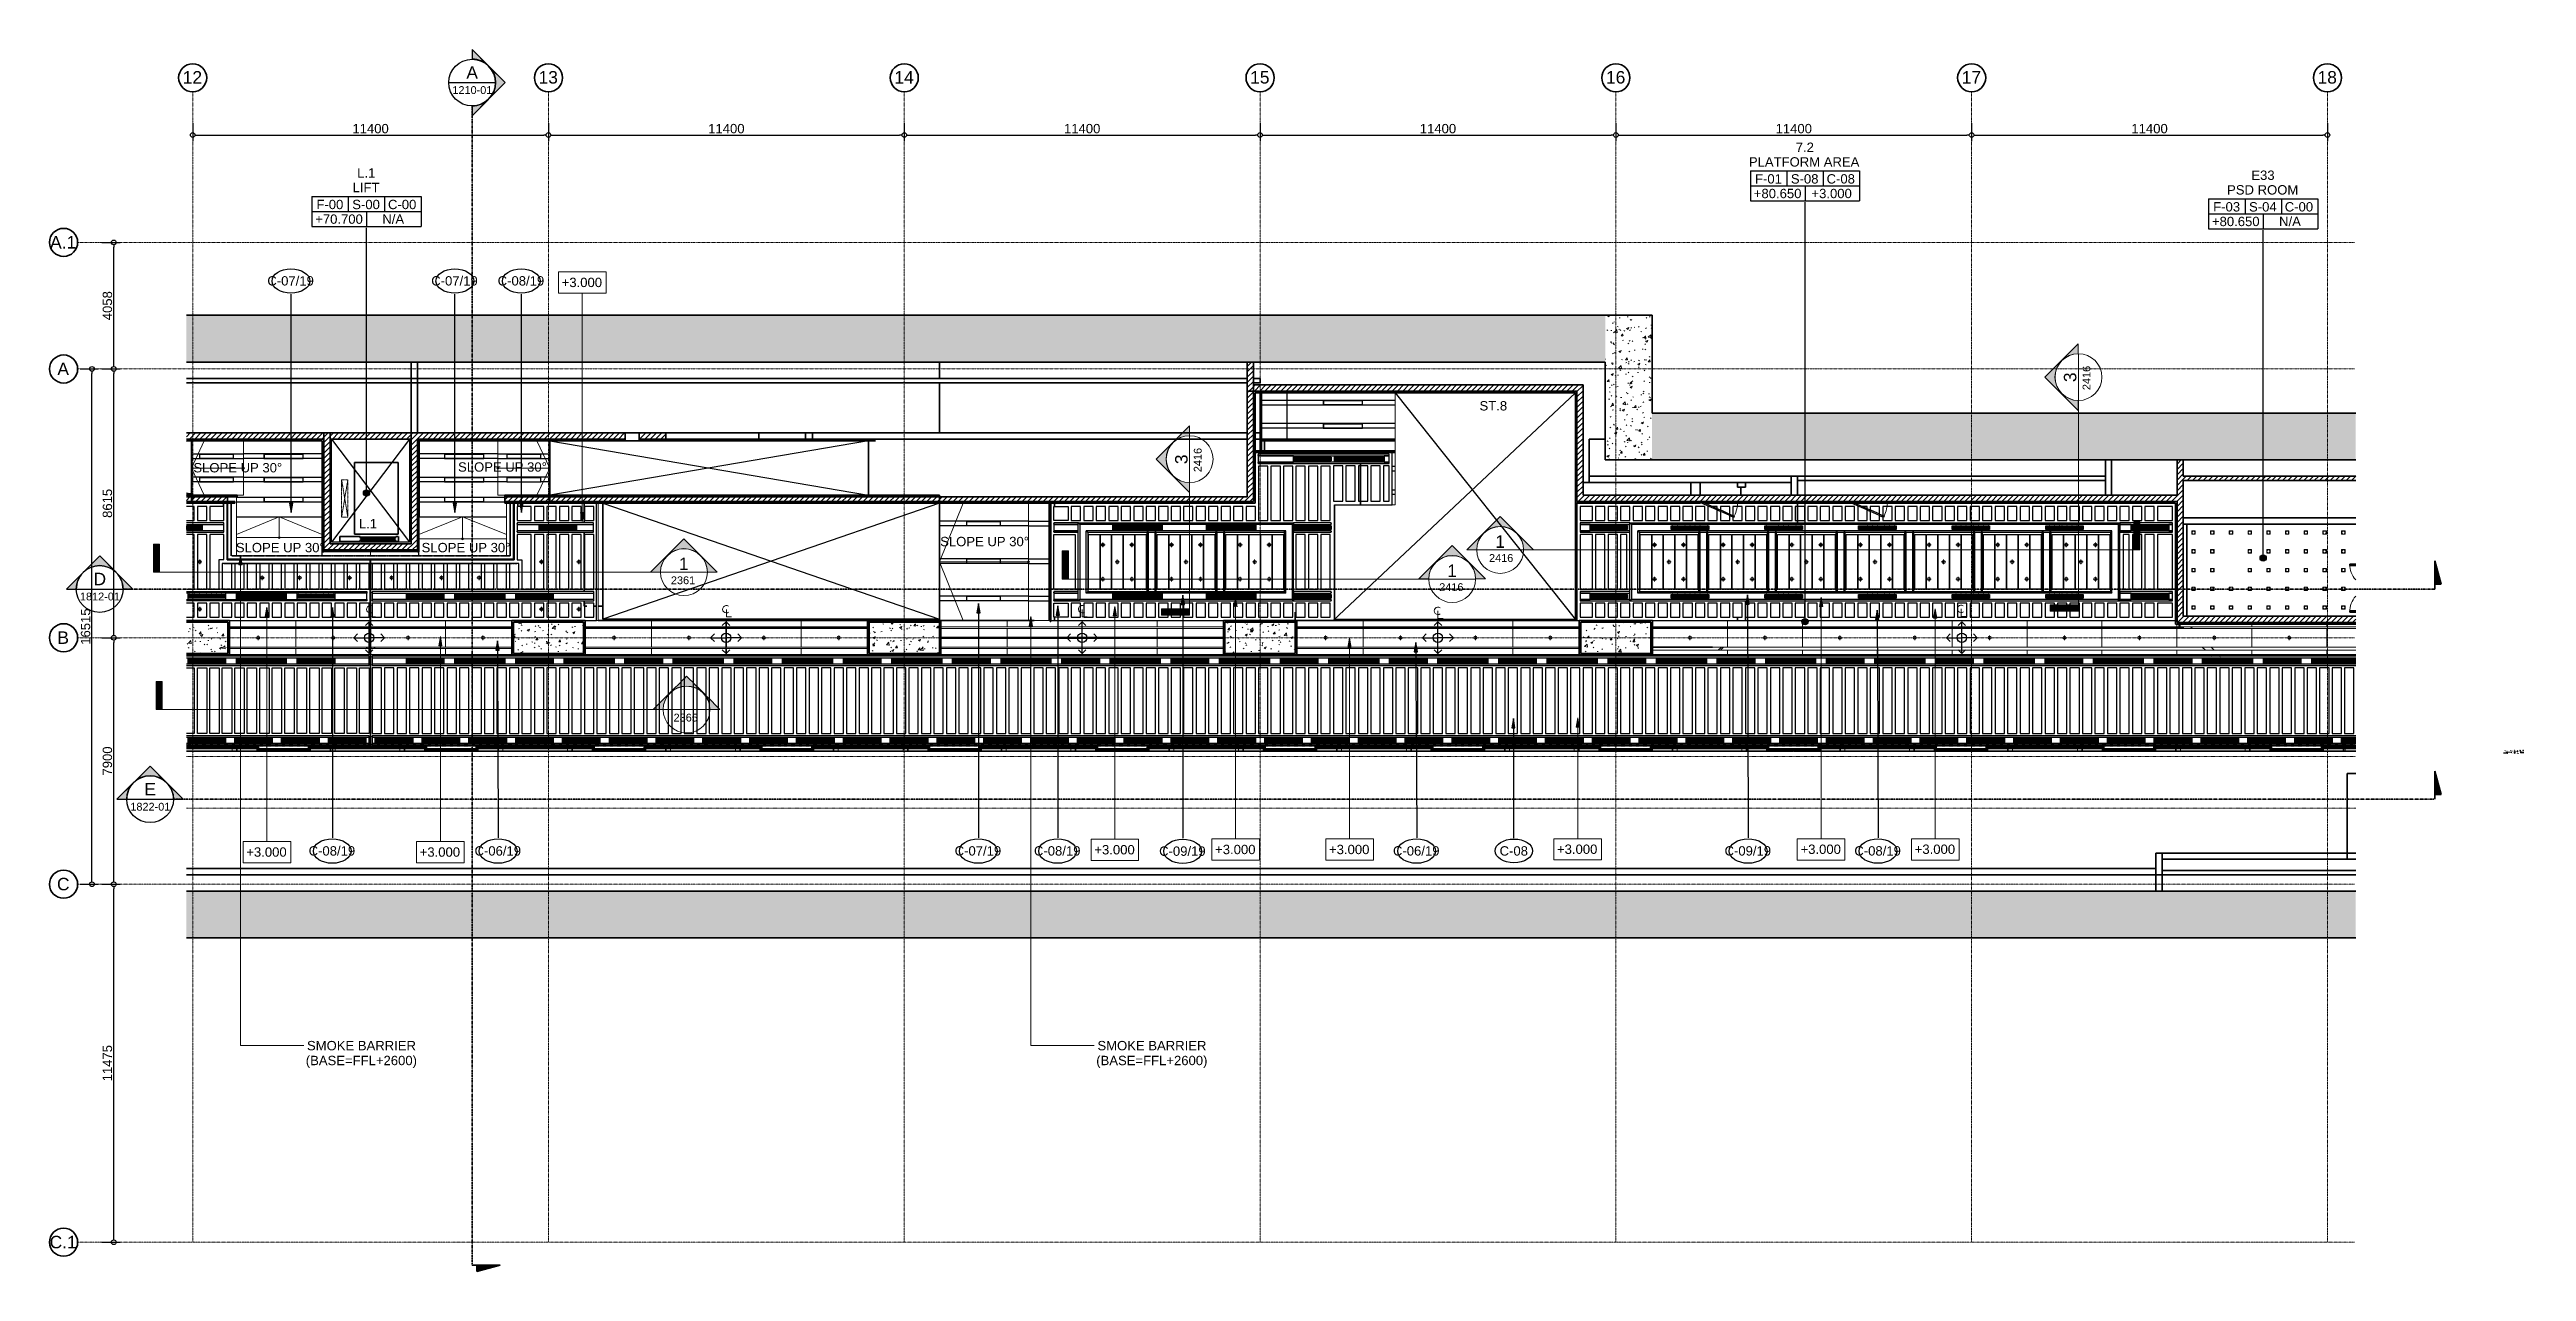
# Model space of a CAD drawing. Header units: millimetres. Extents: x -794868 to -715506, y -16735 to 22434.
import ezdxf
from ezdxf.enums import TextEntityAlignment as Align
from ezdxf.xclip import XClip

# ---------------------------------------------------------------- set-up
doc = ezdxf.new("R2010")
doc.units = ezdxf.units.MM
doc.header["$XCLIPFRAME"] = 0
for name, pattern in [('- SOM Dash 1_8_', [4.7625, 3.175, -1.5875]), ('DASH', [6.35, 3.175, -3.175]), ('DPA_Grid _ Level 100', [10, 5.5, -1.6, 1.3, -1.6]), ('DPA_Hidden 50', [3, 2, -1]), ('DPA_Hidden 500', [1.4, 0.8, -0.6]), ('Hidden', [7.2, 4.7, -2.5]), ('Hidden - Short', [3.571875, 2.38125, -1.190625]), ('Overhead', [3.96875, 2.38125, -1.5875])]:
    doc.linetypes.add(name, pattern=pattern)
for name, color, linetype in [('000 - WIPEOUT', 250, 'Continuous'), ('001 - ASCESSORIES', 251, 'Continuous'), ('A04_TUBE SERIES', 2, 'Continuous'), ('A11_ALU.SOLID SHEET', 2, 'Continuous')]:
    doc.layers.add(name, color=color, linetype=linetype)
for name, color, linetype, lineweight in [('_ _ A-DETL-OPENING', 1, 'Continuous', 25), ('A-ANNO-DIMS', 1, 'Continuous', 9), ('A-ANNO-NOTE', 3, 'Continuous', 25), ('A-CLNG', 2, 'Continuous', 9), ('A-CLNG-PATT', 2, 'Continuous', 9), ('A-COLS', 5, 'Continuous', 70), ('A-COLS-E', 1, 'Continuous', 35), ('A-DETL', 1, 'Continuous', 70), ('A-DETL-GENF', 2, 'Continuous', 9), ('A-DETL-GENF-HDLN', 2, 'Overhead', 9), ('A-DETL-MBND', 2, 'Hidden', 9), ('A-DETL-THIN', 1, 'Continuous', 25), ('A-DOOR', 3, 'Continuous', 70), ('A-DOOR-E', 2, 'Continuous', 25), ('A-DOOR-OPNG', 2, 'Continuous', 9), ('A-FLOR-E', 2, 'Continuous', 35), ('A-GENM', 1, 'Continuous', 9), ('A-GENM-HDLN', 2, 'DPA_Hidden 500', 9), ('A-GENM-IDEN', 3, 'Continuous', 25), ('A-GLAZ-CURT', 2, 'Continuous', 9), ('A-ROOM-IDEN', 3, 'Continuous', 25), ('A-ROOM-LINE', 3, 'Continuous', 25), ('A-WALL', 5, 'Continuous', 35), ('A-WALL-FNSH', 2, 'Continuous', 35), ('A-WALL-PATT', 1, 'Continuous', 35), ('E-LITE-EQPM', 2, 'Continuous', 9), ('G-ANNO-SECL', 3, 'Continuous', 9), ('G-ANNO-TEXT', 3, 'Continuous', 9), ('I-WALL-E', 2, 'Continuous', 35), ('Q-SPCQ', 2, 'Continuous', 35), ('Q-SPCQ-HDLN', 2, 'DASH', 9), ('S-GRID', 251, 'Continuous', 9), ('S-GRID-IDEN', 3, 'Continuous', 50), ('S-STRS-IDEN', 3, 'Continuous', 25), ('S-STRS-MBND', 2, 'Continuous', 35), ('WALL-E', 2, 'Continuous', 35)]:
    doc.layers.add(name, color=color, linetype=linetype, lineweight=lineweight)
doc.styles.add('Arial', font='arial.ttf', dxfattribs={"height": 400})
doc.styles.add('Arial_1', font='arial.ttf', dxfattribs={"height": 250})
doc.styles.add('Arial_2', font='arial.ttf', dxfattribs={"height": 300})
doc.styles.add('Arial_3', font='arial.ttf', dxfattribs={"height": 2.5})
doc.styles.add('Arial_4', font='arial.ttf', dxfattribs={"height": 3})
doc.styles.add('Arial_5', font='arial.ttf', dxfattribs={"height": 2})
doc.styles.add('Arial_6', font='arial.ttf', dxfattribs={"height": 1.5})
doc.styles.add('Arial_B', font='arialbd.ttf', dxfattribs={"height": 4})
doc.styles.add('Arial_B_1', font='arialbd.ttf', dxfattribs={"height": 3})
doc.dimstyles.new('DPA-DIM-3_0_C-C', dxfattribs={"dimscale": 304.8, "dimtxt": 306.07782, "dimasz": 0.492126, "dimexe": 0.656168, "dimexo": 0.0625, "dimgap": 0.164042, "dimtad": 1, "dimdec": 0, "dimzin": 0, "dimdsep": 46, "dimtxsty": 'Arial_2', "dimblk1": 'DOTBLANK', "dimblk2": 'DOTBLANK', "dimsah": 1, "dimcen": 0.09, "dimdle": 0.656168, "dimadec": 8, "dimazin": 0, "dimtfac": 1, "dimtdec": 4, "dimtix": 1, "dimtmove": 0, "dimatfit": 3, "dimfxl": 1.312336, "dimfxlon": 1, "dimtvp": 1, "dimtolj": 1, "dimtzin": 0, "dimarcsym": 2})
pattern_1 = [(50, (0, 0), (728.7365, -63.7558), [76.2, -838.2]), (355, (0, 0), (-140.9716, 764.2276), [60.96, -670.56]), (100.451, (60.7, -5.3), (587.77, 700.46675), [64.76, -712.36]), (46.184, (0, 203.2), (1084.3162, -168.171), [114.3, -1257.3]), (96.636, (90.4, 189.2), (949.6099, 989.7098), [97.14, -1068.54]), (351.184, (0, 203.2), (949.6206, 989.7012), [91.44, -1005.84]), (21, (101.6, 152.4), (606.45787, -409.06057), [76.2, -838.2]), (326, (101.6, 152.4), (247.20834, 736.7529), [60.96, -670.56]), (71.451, (152.14, 118.3), (853.66825, 327.6855), [64.76, -712.36]), (37.5, (0, 0), (12.35469, 338.22012), [33.528, -628.904, 33.528, -647.192, -673.1]), (37.5, (0, 0), (12.35469, 338.22012), [-1343.152, 33.528, -639.572]), (7.5, (0, 0), (267.27887, 400.72213), [33.528, -354.584, 33.528, -613.664, -256.54]), (7.5, (0, 0), (267.27887, 400.72213), [-1035.304, 33.528, -223.012]), (327.5, (-226.57, 0), (542.36333, -22.91534), [33.528, -220.472, 33.528, -758.952, -1051.56]), (327.5, (-226.57, 0), (542.36333, -22.91534), [-1046.48, 33.528, -1018.032]), (317.5, (-328.17, 0), (592.51696, 101.7071), [33.528, -296.672, 33.528, -492.76, -746.76]), (317.5, (-328.17, 0), (592.51696, 101.7071), [-856.488, 33.528, -713.232])]
pattern_2 = [(45, (0, 0), (-84.852814, 84.852814), [])]
pattern_3 = [(45, (0, 0), (-212.13203, 212.13203), []), (135, (0, 0), (-212.13203, -212.13203), [])]
pattern_4 = [(135, (-716075.0085, 1.539), (-2.539928, 2e-16), [1.034, -2.558]), (135, (-716076.2785, 0.2694), (-2.539928, 2e-16), [1.034, -2.558]), (135, (-716076.9139, 2.174), (-2.539928, 2e-16), [0.51703, -3.075]), (135, (-716075.6435, 0.9044), (-2.539928, 2e-16), [1.034, -2.558]), (135, (-716074.7395, 0), (-2.539928, 2e-16), [0.51703, -3.075])]

# ---------------------------------------------------------------- blocks, each defined once
blk = doc.blocks.new('LIFT-OTIS - Lift - 1400x2300-For Station-11454546-4262-01 ENLARGED UPPER PLATFORM LEVEL - REFLECTED CEILING PLAN - SHEET 3')
at = {"layer": 'A-DETL-GENF-HDLN'}
for p, q in [((-1034, 2175), (-834, 2175)), ((-1034, 975), (-1034, 2175)), ((-1034, 2175), (-834, 975)), ((-1034, 975), (-834, 2175)), ((-834, 2175), (-834, 975)), ((-834, 975), (-1034, 975))]:
    blk.add_line(p, q, dxfattribs=at)
at = {"layer": 'A-GENM', "linetype": 'Hidden', "lineweight": 35}
for p, q in [((-625, 425), (-625, 2725)), ((775, 2725), (-625, 2725)), ((775, 425), (775, 2725)), ((-1090, 360), (-440, 360)), ((-1090, 190), (-1090, 360)), ((-440, 190), (-1090, 190)), ((-625, 425), (775, 425)), ((-440, 290), (-440, 330)), ((-440, 330), (125, 330)), ((125, 290), (-440, 290)), ((-440, 220), (-440, 260)), ((-440, 260), (125, 260)), ((125, 220), (-440, 220)), ((690, 330), (125, 330)), ((125, 290), (690, 290)), ((125, 260), (690, 260)), ((690, 220), (125, 220)), ((790, 360), (690, 360)), ((690, 290), (690, 330)), ((690, 260), (690, 220)), ((690, 190), (790, 190)), ((790, 190), (790, 360))]:
    blk.add_line(p, q, dxfattribs=at)
at = {"layer": 'A-GENM', "linetype": 'Hidden'}
for p, q in [((-525, 125), (-460, 125)), ((-525, 125), (775, 125)), ((-485, 125), (735, 125)), ((735, 125), (-485, 125)), ((710, 125), (-460, 125)), ((-425, 125), (-460, 125)), ((-460, 125), (-425, 125)), ((-460, 125), (710, 125)), ((710, 125), (675, 125)), ((675, 125), (710, 125)), ((710, 125), (775, 125)), ((-512, -75), (-525, -75)), ((-525, -75), (775, -75)), ((762, -75), (-512, -75)), ((775, -75), (762, -75))]:
    blk.add_line(p, q, dxfattribs=at)
at = {"layer": 'A-GENM'}
for p, q in [((125, 330), (125, 290)), ((125, 260), (125, 220)), ((125, 220), (125, 260))]:
    blk.add_line(p, q, dxfattribs=at)
at = {"layer": 'A-GENM-HDLN'}
blk.add_line((775, 425), (775, 1350), dxfattribs=at)
blk = doc.blocks.new('DPA_DR-DB-SW _REVERSE_ - D22_1600x2550 mm-13936662-4262-01 ENLARGED UPPER PLATFORM LEVEL - REFLECTED CEILING PLAN - SHEET 3')
at = {"layer": 'A-DOOR'}
for p, q in [((-765, -682), (-765, -871)), ((-722, -871), (-722, -682)), ((722, -871), (722, -682)), ((765, -682), (765, -871)), ((-765, -871), (-722, -871)), ((765, -871), (722, -871))]:
    blk.add_line(p, q, dxfattribs=at)
at = {"layer": 'A-DOOR-E', "lineweight": 9}
for centre, start, end in [((-765, -106), 270, 311.13768), ((765, -106), 228.86232, 270)]:
    blk.add_arc(centre, 765, start, end, dxfattribs=at)
blk = doc.blocks.new('DPA_AC-SG-PI - A2_1200x2000 mm-12150596-4262-01 ENLARGED UPPER PLATFORM LEVEL - REFLECTED CEILING PLAN - SHEET 3')
at = {"layer": 'A-DOOR', "lineweight": 25}
for p, q in [((-500, 5), (-500, -45)), ((-525, -20), (-475, -20))]:
    blk.add_line(p, q, dxfattribs=at)
for start, end in [(0, 180), (180, 0)]:
    blk.add_arc((-500, 5), 10, start, end, dxfattribs=at)
at = {"layer": 'A-DOOR-E'}
for p, q in [((-575, -11), (-557, 30)), ((-557, 30), (495, -440)), ((477, -481), (-575, -11)), ((495, -440), (477, -481))]:
    blk.add_line(p, q, dxfattribs=at)
at = {"layer": 'A-DOOR-OPNG'}
blk.add_arc((-500, 30), 1100, 334.74419, 0, dxfattribs=at)
blk = doc.blocks.new('DPA_Rectangular - 450 x 450 mm-12250880-4262-01 ENLARGED UPPER PLATFORM LEVEL - REFLECTED CEILING PLAN - SHEET 3')
at = {"layer": 'A-COLS-E'}
for p, q in [((-225, -225), (-225, 25)), ((225, 25), (225, -225)), ((225, -225), (-225, -225))]:
    blk.add_line(p, q, dxfattribs=at)
blk = doc.blocks.new('DPA_Speciality_PlatformScreenDoor - Length_135300-12767973-4262-01 ENLARGED UPPER PLATFORM LEVEL - REFLECTED CEILING PLAN - SHEET 3')
at = {"layer": 'A-GENM'}
for p, q in [((4590, -330), (4714, -330)), ((4601, -330), (4654, -330)), ((4650, -330), (4703, -330)), ((5337, -250), (5535, -250)), ((5535, -250), (5337, -250)), ((5432, -250), (5342, -250)), ((5342, -250), (5432, -250)), ((5443, -250), (5533, -250)), ((5533, -250), (5443, -250)), ((6338, -250), (6140, -250)), ((6140, -250), (6338, -250)), ((6233, -250), (6143, -250)), ((6143, -250), (6233, -250)), ((6243, -250), (6333, -250)), ((6333, -250), (6243, -250)), ((6890, -330), (7014, -330)), ((6901, -330), (6954, -330)), ((6950, -330), (7003, -330)), ((8490, -330), (8614, -330)), ((8501, -330), (8554, -330)), ((8550, -330), (8603, -330)), ((10712, -250), (10910, -250)), ((10910, -250), (10712, -250)), ((10808, -250), (10718, -250)), ((10718, -250), (10808, -250)), ((10818, -250), (10908, -250)), ((10908, -250), (10818, -250)), ((11713, -250), (11515, -250)), ((11515, -250), (11713, -250)), ((11608, -250), (11518, -250)), ((11518, -250), (11608, -250)), ((11618, -250), (11708, -250)), ((11708, -250), (11618, -250)), ((12265, -330), (12389, -330)), ((12276, -330), (12329, -330)), ((12325, -330), (12378, -330)), ((13865, -330), (13989, -330)), ((13876, -330), (13929, -330)), ((13925, -330), (13978, -330)), ((16087, -250), (16285, -250)), ((16285, -250), (16087, -250)), ((16182, -250), (16092, -250)), ((16092, -250), (16182, -250)), ((16193, -250), (16283, -250)), ((16283, -250), (16193, -250)), ((17088, -250), (16890, -250)), ((16890, -250), (17088, -250)), ((16983, -250), (16893, -250)), ((16893, -250), (16983, -250)), ((16993, -250), (17083, -250)), ((17083, -250), (16993, -250)), ((17640, -330), (17764, -330)), ((17651, -330), (17704, -330)), ((17700, -330), (17753, -330)), ((19240, -330), (19364, -330)), ((19251, -330), (19304, -330)), ((19300, -330), (19353, -330)), ((21462, -250), (21660, -250)), ((21660, -250), (21462, -250)), ((21558, -250), (21468, -250)), ((21468, -250), (21558, -250)), ((21568, -250), (21658, -250)), ((21658, -250), (21568, -250)), ((22463, -250), (22265, -250)), ((22265, -250), (22463, -250)), ((22358, -250), (22268, -250)), ((22268, -250), (22358, -250)), ((22368, -250), (22458, -250)), ((22458, -250), (22368, -250)), ((23015, -330), (23139, -330)), ((23026, -330), (23079, -330)), ((23075, -330), (23128, -330)), ((24615, -330), (24739, -330)), ((24626, -330), (24679, -330)), ((24675, -330), (24728, -330)), ((26837, -250), (27035, -250)), ((27035, -250), (26837, -250)), ((26932, -250), (26842, -250)), ((26842, -250), (26932, -250)), ((26943, -250), (27033, -250)), ((27033, -250), (26943, -250)), ((27838, -250), (27640, -250)), ((27640, -250), (27838, -250)), ((27733, -250), (27643, -250)), ((27643, -250), (27733, -250)), ((27743, -250), (27833, -250)), ((27833, -250), (27743, -250)), ((28390, -330), (28514, -330)), ((28401, -330), (28454, -330)), ((28450, -330), (28503, -330)), ((29990, -330), (30114, -330)), ((30001, -330), (30054, -330)), ((30050, -330), (30103, -330)), ((32212, -250), (32410, -250)), ((32410, -250), (32212, -250)), ((32307, -250), (32217, -250)), ((32217, -250), (32307, -250)), ((32318, -250), (32408, -250)), ((32408, -250), (32318, -250)), ((33213, -250), (33015, -250)), ((33015, -250), (33213, -250)), ((33108, -250), (33018, -250)), ((33018, -250), (33108, -250)), ((33118, -250), (33208, -250)), ((33208, -250), (33118, -250)), ((33765, -330), (33889, -330)), ((33776, -330), (33829, -330)), ((33825, -330), (33878, -330)), ((35365, -330), (35489, -330)), ((35376, -330), (35429, -330)), ((35425, -330), (35478, -330)), ((37587, -250), (37785, -250)), ((37785, -250), (37587, -250)), ((37682, -250), (37592, -250)), ((37592, -250), (37682, -250)), ((37693, -250), (37783, -250)), ((37783, -250), (37693, -250)), ((38588, -250), (38390, -250)), ((38390, -250), (38588, -250)), ((38483, -250), (38393, -250)), ((38393, -250), (38483, -250)), ((38493, -250), (38583, -250)), ((38583, -250), (38493, -250)), ((39140, -330), (39264, -330)), ((39151, -330), (39204, -330)), ((39200, -330), (39253, -330)), ((40740, -330), (40864, -330)), ((40751, -330), (40804, -330)), ((40800, -330), (40853, -330)), ((42962, -250), (43160, -250)), ((43160, -250), (42962, -250)), ((42967, -250), (43057, -250)), ((43057, -250), (42967, -250)), ((43068, -250), (43158, -250)), ((43158, -250), (43068, -250)), ((43963, -250), (43765, -250)), ((43765, -250), (43963, -250)), ((43858, -250), (43768, -250)), ((43768, -250), (43858, -250)), ((43868, -250), (43958, -250)), ((43958, -250), (43868, -250)), ((44515, -330), (44639, -330)), ((44526, -330), (44579, -330)), ((44575, -330), (44628, -330)), ((46115, -330), (46239, -330)), ((46126, -330), (46179, -330)), ((46175, -330), (46228, -330)), ((48337, -250), (48535, -250)), ((48535, -250), (48337, -250)), ((48432, -250), (48342, -250)), ((48342, -250), (48432, -250)), ((48443, -250), (48533, -250)), ((48533, -250), (48443, -250)), ((49338, -250), (49140, -250)), ((49140, -250), (49338, -250)), ((49233, -250), (49143, -250)), ((49143, -250), (49233, -250)), ((49243, -250), (49333, -250)), ((49333, -250), (49243, -250)), ((49890, -330), (50014, -330)), ((49901, -330), (49954, -330)), ((49950, -330), (50003, -330)), ((51490, -330), (51614, -330)), ((51501, -330), (51554, -330)), ((51550, -330), (51603, -330)), ((53712, -250), (53910, -250)), ((53910, -250), (53712, -250)), ((53807, -250), (53717, -250)), ((53717, -250), (53807, -250)), ((53818, -250), (53908, -250)), ((53908, -250), (53818, -250)), ((54713, -250), (54515, -250)), ((54515, -250), (54713, -250)), ((54608, -250), (54518, -250)), ((54518, -250), (54608, -250)), ((54618, -250), (54708, -250)), ((54708, -250), (54618, -250)), ((55265, -330), (55389, -330)), ((55276, -330), (55329, -330)), ((55325, -330), (55378, -330)), ((56865, -330), (56989, -330)), ((56876, -330), (56929, -330)), ((56925, -330), (56978, -330)), ((59087, -250), (59285, -250)), ((59285, -250), (59087, -250)), ((59182, -250), (59092, -250)), ((59092, -250), (59182, -250)), ((59193, -250), (59283, -250)), ((59283, -250), (59193, -250)), ((60088, -250), (59890, -250)), ((59890, -250), (60088, -250)), ((59983, -250), (59893, -250)), ((59893, -250), (59983, -250)), ((59993, -250), (60083, -250)), ((60083, -250), (59993, -250)), ((60640, -330), (60764, -330)), ((60651, -330), (60704, -330)), ((60700, -330), (60753, -330)), ((62240, -330), (62364, -330)), ((62251, -330), (62304, -330)), ((62300, -330), (62353, -330)), ((64462, -250), (64660, -250)), ((64660, -250), (64462, -250)), ((64557, -250), (64467, -250)), ((64467, -250), (64557, -250)), ((64568, -250), (64658, -250)), ((64658, -250), (64568, -250)), ((65463, -250), (65265, -250)), ((65265, -250), (65463, -250)), ((65358, -250), (65268, -250)), ((65268, -250), (65358, -250)), ((65368, -250), (65458, -250)), ((65458, -250), (65368, -250)), ((66015, -330), (66139, -330)), ((66026, -330), (66079, -330)), ((66075, -330), (66128, -330)), ((67615, -330), (67739, -330)), ((67626, -330), (67679, -330)), ((67675, -330), (67728, -330)), ((69837, -250), (70035, -250)), ((70035, -250), (69837, -250)), ((69932, -250), (69842, -250)), ((69842, -250), (69932, -250)), ((69943, -250), (70033, -250)), ((70033, -250), (69943, -250)), ((70838, -250), (70640, -250)), ((70640, -250), (70838, -250)), ((70733, -250), (70643, -250)), ((70643, -250), (70733, -250)), ((70743, -250), (70833, -250)), ((70833, -250), (70743, -250)), ((71390, -330), (71514, -330)), ((71401, -330), (71454, -330)), ((71450, -330), (71503, -330)), ((72990, -330), (73114, -330)), ((73001, -330), (73054, -330)), ((73050, -330), (73103, -330))]:
    blk.add_line(p, q, dxfattribs=at)
at = {"layer": 'A-GENM-HDLN'}
for p, q in [((4288, -250), (4288, -175)), ((5038, -175), (4288, -175)), ((5038, -250), (4288, -250)), ((5038, -175), (5038, -250)), ((6638, -175), (6638, -250)), ((6638, -175), (7488, -175)), ((6638, -250), (7488, -250)), ((7488, -250), (7488, -175)), ((9563, -250), (9563, -175)), ((10413, -175), (9563, -175)), ((10413, -250), (9563, -250)), ((10413, -175), (10413, -250)), ((12013, -175), (12013, -250)), ((12013, -175), (12863, -175)), ((12013, -250), (12863, -250)), ((12863, -250), (12863, -175)), ((14938, -250), (14938, -175)), ((15788, -175), (14938, -175)), ((15788, -250), (14938, -250)), ((15788, -175), (15788, -250)), ((17388, -175), (17388, -250)), ((17388, -175), (18238, -175)), ((17388, -250), (18238, -250)), ((18238, -250), (18238, -175)), ((20313, -250), (20313, -175)), ((21163, -175), (20313, -175)), ((21163, -250), (20313, -250)), ((21163, -175), (21163, -250)), ((22763, -175), (22763, -250)), ((22763, -175), (23613, -175)), ((22763, -250), (23613, -250)), ((23613, -250), (23613, -175)), ((25688, -250), (25688, -175)), ((26538, -175), (25688, -175)), ((26538, -250), (25688, -250)), ((26538, -175), (26538, -250)), ((28138, -175), (28138, -250)), ((28138, -175), (28988, -175)), ((28138, -250), (28988, -250)), ((28988, -250), (28988, -175)), ((31063, -250), (31063, -175)), ((31913, -175), (31063, -175)), ((31913, -250), (31063, -250)), ((31913, -175), (31913, -250)), ((33513, -175), (33513, -250)), ((33513, -175), (34363, -175)), ((33513, -250), (34363, -250)), ((34363, -250), (34363, -175)), ((36438, -250), (36438, -175)), ((37288, -175), (36438, -175)), ((37288, -250), (36438, -250)), ((37288, -175), (37288, -250)), ((38888, -175), (38888, -250)), ((38888, -175), (39738, -175)), ((38888, -250), (39738, -250)), ((39738, -250), (39738, -175)), ((41813, -250), (41813, -175)), ((42663, -175), (41813, -175)), ((42663, -250), (41813, -250)), ((42663, -175), (42663, -250)), ((44263, -175), (44263, -250)), ((44263, -175), (45113, -175)), ((44263, -250), (45113, -250)), ((45113, -250), (45113, -175)), ((47188, -250), (47188, -175)), ((48038, -175), (47188, -175)), ((48038, -250), (47188, -250)), ((48038, -175), (48038, -250)), ((49638, -175), (49638, -250)), ((49638, -175), (50488, -175)), ((49638, -250), (50488, -250)), ((50488, -250), (50488, -175)), ((52563, -250), (52563, -175)), ((53413, -175), (52563, -175)), ((53413, -250), (52563, -250)), ((53413, -175), (53413, -250)), ((55013, -175), (55013, -250)), ((55013, -175), (55863, -175)), ((55013, -250), (55863, -250)), ((55863, -250), (55863, -175)), ((57938, -250), (57938, -175)), ((58788, -175), (57938, -175)), ((58788, -250), (57938, -250)), ((58788, -175), (58788, -250)), ((60388, -175), (60388, -250)), ((60388, -175), (61238, -175)), ((60388, -250), (61238, -250)), ((61238, -250), (61238, -175)), ((63313, -250), (63313, -175)), ((64163, -175), (63313, -175)), ((64163, -250), (63313, -250)), ((64163, -175), (64163, -250)), ((65763, -175), (65763, -250)), ((65763, -175), (66613, -175)), ((65763, -250), (66613, -250)), ((66613, -250), (66613, -175)), ((68688, -250), (68688, -175)), ((69538, -175), (68688, -175)), ((69538, -250), (68688, -250)), ((69538, -175), (69538, -250)), ((71138, -175), (71138, -250)), ((71138, -175), (71988, -175)), ((71138, -250), (71988, -250)), ((71988, -250), (71988, -175))]:
    blk.add_line(p, q, dxfattribs=at)
at = {"layer": 'Q-SPCQ', "linetype": 'DASH', "lineweight": 9}
blk.add_line((3946, 1650), (73451, 1650), dxfattribs=at)
at = {"layer": 'Q-SPCQ'}
for p, q in [((3946, -175), (4338, -175)), ((3946, -255), (4338, -255)), ((4338, -255), (3946, -255)), ((4278, -255), (3946, -255)), ((3946, -255), (4278, -255)), ((3946, -255), (4288, -255)), ((4288, -255), (3946, -255)), ((3946, -305), (4328, -305)), ((4338, -305), (3946, -305)), ((3946, -305), (4278, -305)), ((4278, -305), (3946, -305)), ((4328, -305), (3946, -305)), ((3946, -305), (4328, -305)), ((3946, -305), (4278, -305)), ((4278, -305), (3946, -305)), ((3946, -305), (4338, -305)), ((4338, -305), (3946, -305)), ((3946, -305), (4288, -305)), ((4288, -305), (3946, -305)), ((4278, -305), (3946, -305)), ((3946, -305), (4278, -305)), ((3946, -330), (4338, -330)), ((3946, -330), (4338, -330)), ((4328, -330), (3946, -330)), ((3946, -330), (4278, -330)), ((4278, -330), (3946, -330)), ((4328, -330), (3946, -330)), ((3946, -330), (4328, -330)), ((3946, -330), (4278, -330)), ((4278, -330), (3946, -330)), ((4328, -305), (4338, -305)), ((4338, -330), (4328, -330)), ((4338, -330), (4338, -175)), ((4338, -175), (4338, -330)), ((4338, -175), (5038, -175)), ((4338, -176), (4338, -200)), ((4338, -200), (4338, -176)), ((4338, -200), (4338, -305)), ((4338, -305), (4338, -200)), ((4338, -305), (4338, -255)), ((4338, -305), (4338, -255)), ((4338, -255), (5028, -255)), ((5028, -255), (4338, -255)), ((4338, -255), (4338, -305)), ((4338, -305), (4338, -255)), ((4338, -305), (4338, -329)), ((4338, -305), (4338, -330)), ((4338, -330), (4338, -305)), ((4338, -329), (4338, -305)), ((4338, -305), (4348, -305)), ((5028, -305), (4338, -305)), ((4338, -305), (4338, -330)), ((4338, -330), (4338, -305)), ((4338, -305), (5028, -305)), ((5028, -305), (4338, -305)), ((4338, -330), (5038, -330)), ((4338, -330), (5028, -330)), ((4348, -330), (4338, -330)), ((4348, -305), (5028, -305)), ((5028, -305), (4348, -305)), ((4348, -305), (5028, -305)), ((5028, -330), (4348, -330)), ((5028, -330), (4348, -330)), ((4348, -330), (5028, -330)), ((4388, -255), (4978, -255)), ((4978, -255), (4388, -255)), ((4388, -305), (4978, -305)), ((4978, -305), (4388, -305)), ((4978, -255), (4398, -255)), ((4398, -255), (4978, -255)), ((4398, -305), (4978, -305)), ((4978, -305), (4398, -305)), ((4398, -305), (4978, -305)), ((4978, -305), (4398, -305)), ((4978, -305), (4398, -305)), ((4398, -305), (4978, -305)), ((4398, -330), (4978, -330)), ((4978, -330), (4398, -330)), ((4398, -330), (4978, -330)), ((4978, -330), (4398, -330)), ((4988, -175), (5828, -175)), ((5828, -175), (4988, -175)), ((4988, -175), (4988, -225)), ((4988, -225), (4988, -175)), ((5828, -225), (4988, -225)), ((4988, -225), (5828, -225)), ((4988, -250), (4988, -225)), ((4988, -250), (4988, -225)), ((5828, -225), (4988, -225)), ((4988, -225), (4988, -250)), ((4988, -250), (4988, -225)), ((4988, -225), (5828, -225)), ((4988, -225), (5828, -225)), ((5828, -225), (4988, -225)), ((5828, -250), (4988, -250)), ((4988, -250), (5828, -250)), ((4988, -250), (5828, -250)), ((5828, -250), (4988, -250)), ((5798, -175), (5018, -175)), ((5018, -175), (5798, -175)), ((5018, -175), (5798, -175)), ((5798, -175), (5018, -175)), ((5018, -225), (5798, -225)), ((5798, -225), (5018, -225)), ((5798, -225), (5018, -225)), ((5018, -225), (5798, -225)), ((5028, -255), (5028, -330)), ((5038, -255), (5028, -255)), ((5028, -255), (5038, -255)), ((5028, -330), (5028, -255)), ((5028, -305), (5028, -255)), ((5028, -305), (5028, -255)), ((5028, -330), (5028, -305)), ((5028, -330), (5028, -305)), ((5028, -305), (5028, -330)), ((5028, -330), (5028, -305)), ((5028, -330), (5038, -330)), ((5038, -330), (5028, -330)), ((5038, -225), (5778, -225)), ((5778, -225), (5038, -225)), ((5038, -225), (5778, -225)), ((5778, -225), (5038, -225)), ((5038, -330), (5038, -250)), ((5038, -250), (5038, -305)), ((5038, -250), (5778, -250)), ((5778, -250), (5038, -250)), ((5038, -250), (5778, -250)), ((5778, -250), (5038, -250)), ((5038, -330), (5038, -255)), ((5038, -255), (5038, -330)), ((5038, -305), (5038, -329)), ((5828, -225), (5828, -175)), ((5828, -225), (5828, -175)), ((5828, -180), (5828, -245)), ((5828, -245), (5828, -180)), ((5828, -225), (5828, -250)), ((5828, -250), (5828, -225)), ((5828, -250), (5828, -225)), ((5828, -225), (5828, -250)), ((5838, -245), (5838, -180)), ((5838, -180), (5838, -245)), ((5838, -180), (5838, -245)), ((5838, -245), (5838, -180)), ((6688, -175), (5848, -175)), ((5848, -175), (6688, -175)), ((5848, -175), (5848, -225)), ((5848, -175), (5848, -225)), ((5848, -245), (5848, -180)), ((5848, -180), (5848, -245)), ((5848, -225), (6688, -225)), ((6688, -225), (5848, -225)), ((5848, -250), (5848, -225)), ((5848, -225), (5848, -250)), ((6688, -225), (5848, -225)), ((5848, -225), (5848, -250)), ((5848, -250), (5848, -225)), ((5848, -225), (6688, -225)), ((6688, -225), (5848, -225)), ((5848, -225), (6688, -225)), ((5848, -250), (6688, -250)), ((6688, -250), (5848, -250)), ((5848, -250), (6688, -250)), ((6688, -250), (5848, -250)), ((5878, -175), (6658, -175)), ((6658, -175), (5878, -175)), ((6658, -175), (5878, -175)), ((5878, -175), (6658, -175)), ((6658, -225), (5878, -225)), ((5878, -225), (6658, -225)), ((5878, -225), (6658, -225)), ((6658, -225), (5878, -225)), ((6638, -225), (5898, -225)), ((5898, -225), (6638, -225)), ((6638, -225), (5898, -225)), ((5898, -225), (6638, -225)), ((6638, -250), (5898, -250)), ((5898, -250), (6638, -250)), ((6638, -250), (5898, -250)), ((5898, -250), (6638, -250)), ((6638, -175), (7338, -175)), ((6638, -305), (6638, -250)), ((6638, -250), (6638, -330)), ((6648, -255), (6638, -255)), ((6638, -255), (6638, -330)), ((6638, -330), (6638, -255)), ((6638, -255), (6648, -255)), ((6638, -329), (6638, -305)), ((6638, -330), (7338, -330)), ((6638, -330), (6648, -330)), ((6648, -330), (6638, -330)), ((6648, -330), (6648, -255)), ((6648, -255), (6648, -330)), ((7338, -255), (6648, -255)), ((6648, -255), (7338, -255)), ((6648, -255), (6648, -305)), ((6648, -255), (6648, -305)), ((7338, -305), (6648, -305)), ((6648, -305), (7328, -305)), ((6648, -305), (6648, -330)), ((6648, -305), (6648, -330)), ((6648, -305), (7328, -305)), ((7328, -305), (6648, -305)), ((6648, -330), (6648, -305)), ((6648, -305), (6648, -330)), ((7338, -305), (6648, -305)), ((6648, -305), (7338, -305)), ((7328, -330), (6648, -330)), ((6648, -330), (7338, -330)), ((6648, -330), (7328, -330)), ((7328, -330), (6648, -330)), ((6688, -225), (6688, -175)), ((6688, -175), (6688, -225)), ((6688, -225), (6688, -250)), ((6688, -225), (6688, -250)), ((6688, -250), (6688, -225)), ((6688, -225), (6688, -250)), ((6698, -255), (7278, -255)), ((7278, -255), (6698, -255)), ((7288, -255), (6698, -255)), ((6698, -255), (7288, -255)), ((7278, -305), (6698, -305)), ((6698, -305), (7278, -305)), ((7278, -305), (6698, -305)), ((6698, -305), (7278, -305)), ((7288, -305), (6698, -305)), ((6698, -305), (7288, -305)), ((6698, -305), (7278, -305)), ((7278, -305), (6698, -305)), ((7278, -330), (6698, -330)), ((6698, -330), (7278, -330)), ((7278, -330), (6698, -330)), ((6698, -330), (7278, -330)), ((7328, -305), (7338, -305)), ((7338, -330), (7328, -330)), ((7338, -175), (7338, -330)), ((7338, -175), (9713, -175)), ((7338, -330), (7338, -175)), ((7338, -200), (7338, -176)), ((7338, -176), (7338, -200)), ((7338, -305), (7338, -200)), ((7338, -200), (7338, -305)), ((9713, -255), (7338, -255)), ((7338, -255), (9713, -255)), ((7338, -255), (7338, -305)), ((7338, -255), (7338, -305)), ((7338, -305), (7338, -255)), ((7338, -255), (7338, -305)), ((7338, -329), (7338, -305)), ((9713, -305), (7338, -305)), ((7338, -305), (7348, -305)), ((7338, -330), (7338, -305)), ((7338, -305), (7338, -330)), ((9713, -305), (7338, -305)), ((7338, -305), (9713, -305)), ((7338, -305), (7338, -329)), ((7338, -330), (7338, -305)), ((7338, -305), (7338, -330)), ((7338, -330), (9713, -330)), ((7348, -330), (7338, -330)), ((7338, -330), (9713, -330)), ((7348, -305), (9703, -305)), ((7348, -305), (9703, -305)), ((9703, -305), (7348, -305)), ((9703, -330), (7348, -330)), ((7348, -330), (9703, -330)), ((9703, -330), (7348, -330)), ((9663, -255), (7388, -255)), ((7388, -255), (9663, -255)), ((9663, -305), (7388, -305)), ((7388, -305), (9663, -305)), ((7398, -255), (9653, -255)), ((9653, -255), (7398, -255)), ((9653, -305), (7398, -305)), ((7398, -305), (9653, -305)), ((9653, -305), (7398, -305)), ((7398, -305), (9653, -305)), ((7398, -305), (9653, -305)), ((9653, -305), (7398, -305)), ((9653, -330), (7398, -330)), ((7398, -330), (9653, -330)), ((9653, -330), (7398, -330)), ((7398, -330), (9653, -330)), ((9703, -305), (9713, -305)), ((9713, -330), (9703, -330)), ((9713, -175), (9713, -330)), ((9713, -175), (10413, -175)), ((9713, -330), (9713, -175)), ((9713, -200), (9713, -176)), ((9713, -176), (9713, -200)), ((9713, -305), (9713, -200)), ((9713, -200), (9713, -305)), ((9713, -255), (10403, -255)), ((10403, -255), (9713, -255)), ((9713, -255), (9713, -305)), ((9713, -305), (9713, -255)), ((9713, -305), (9713, -255)), ((9713, -255), (9713, -305)), ((9713, -329), (9713, -305)), ((9713, -305), (9723, -305)), ((10403, -305), (9713, -305)), ((9713, -305), (9713, -330)), ((9713, -330), (9713, -305)), ((9713, -305), (10403, -305)), ((10403, -305), (9713, -305)), ((9713, -305), (9713, -329)), ((9713, -330), (9713, -305)), ((9713, -305), (9713, -330)), ((9713, -330), (10413, -330)), ((9713, -330), (10403, -330)), ((9723, -330), (9713, -330)), ((9723, -305), (10403, -305)), ((10403, -305), (9723, -305)), ((9723, -305), (10403, -305)), ((10403, -330), (9723, -330)), ((10403, -330), (9723, -330)), ((9723, -330), (10403, -330)), ((9763, -255), (10353, -255)), ((10353, -255), (9763, -255)), ((9763, -305), (10353, -305)), ((10353, -305), (9763, -305)), ((10353, -255), (9773, -255)), ((9773, -255), (10353, -255)), ((9773, -305), (10353, -305)), ((10353, -305), (9773, -305)), ((9773, -305), (10353, -305)), ((10353, -305), (9773, -305)), ((10353, -305), (9773, -305)), ((9773, -305), (10353, -305)), ((9773, -330), (10353, -330)), ((10353, -330), (9773, -330)), ((9773, -330), (10353, -330)), ((10353, -330), (9773, -330)), ((10363, -175), (11203, -175)), ((11203, -175), (10363, -175)), ((10363, -175), (10363, -225)), ((10363, -225), (10363, -175)), ((11203, -225), (10363, -225)), ((10363, -225), (11203, -225)), ((10363, -250), (10363, -225)), ((10363, -250), (10363, -225)), ((11203, -225), (10363, -225)), ((10363, -225), (10363, -250)), ((10363, -250), (10363, -225)), ((10363, -225), (11203, -225)), ((10363, -225), (11203, -225)), ((11203, -225), (10363, -225)), ((11203, -250), (10363, -250)), ((10363, -250), (11203, -250)), ((10363, -250), (11203, -250)), ((11203, -250), (10363, -250)), ((11173, -175), (10393, -175)), ((10393, -175), (11173, -175)), ((10393, -175), (11173, -175)), ((11173, -175), (10393, -175)), ((10393, -225), (11173, -225)), ((11173, -225), (10393, -225)), ((11173, -225), (10393, -225)), ((10393, -225), (11173, -225)), ((10403, -255), (10403, -330)), ((10413, -255), (10403, -255)), ((10403, -255), (10413, -255)), ((10403, -330), (10403, -255)), ((10403, -305), (10403, -255)), ((10403, -305), (10403, -255)), ((10403, -330), (10403, -305)), ((10403, -330), (10403, -305)), ((10403, -305), (10403, -330)), ((10403, -330), (10403, -305)), ((10403, -330), (10413, -330)), ((10413, -330), (10403, -330)), ((10413, -225), (11153, -225)), ((11153, -225), (10413, -225)), ((10413, -225), (11153, -225)), ((11153, -225), (10413, -225)), ((10413, -250), (11153, -250)), ((11153, -250), (10413, -250)), ((10413, -250), (11153, -250)), ((11153, -250), (10413, -250)), ((10413, -330), (10413, -250)), ((10413, -250), (10413, -305)), ((10413, -330), (10413, -255)), ((10413, -255), (10413, -330)), ((10413, -305), (10413, -329)), ((11203, -225), (11203, -175)), ((11203, -225), (11203, -175)), ((11203, -180), (11203, -245)), ((11203, -245), (11203, -180)), ((11203, -225), (11203, -250)), ((11203, -250), (11203, -225)), ((11203, -250), (11203, -225)), ((11203, -225), (11203, -250)), ((11213, -245), (11213, -180)), ((11213, -180), (11213, -245)), ((11213, -180), (11213, -245)), ((11213, -245), (11213, -180)), ((12063, -175), (11223, -175)), ((11223, -175), (12063, -175)), ((11223, -175), (11223, -225)), ((11223, -175), (11223, -225)), ((11223, -245), (11223, -180)), ((11223, -180), (11223, -245)), ((11223, -225), (12063, -225)), ((12063, -225), (11223, -225)), ((11223, -250), (11223, -225)), ((11223, -225), (11223, -250)), ((12063, -225), (11223, -225)), ((11223, -225), (11223, -250)), ((11223, -250), (11223, -225)), ((11223, -225), (12063, -225)), ((12063, -225), (11223, -225)), ((11223, -225), (12063, -225)), ((11223, -250), (12063, -250)), ((12063, -250), (11223, -250)), ((11223, -250), (12063, -250)), ((12063, -250), (11223, -250)), ((11253, -175), (12033, -175)), ((12033, -175), (11253, -175)), ((12033, -175), (11253, -175)), ((11253, -175), (12033, -175)), ((12033, -225), (11253, -225)), ((11253, -225), (12033, -225)), ((11253, -225), (12033, -225)), ((12033, -225), (11253, -225)), ((12013, -225), (11273, -225)), ((11273, -225), (12013, -225)), ((12013, -225), (11273, -225)), ((11273, -225), (12013, -225)), ((12013, -250), (11273, -250)), ((11273, -250), (12013, -250)), ((12013, -250), (11273, -250)), ((11273, -250), (12013, -250)), ((12013, -175), (12713, -175)), ((12013, -305), (12013, -250)), ((12013, -250), (12013, -330)), ((12023, -255), (12013, -255)), ((12013, -255), (12013, -330)), ((12013, -330), (12013, -255)), ((12013, -255), (12023, -255)), ((12013, -329), (12013, -305)), ((12013, -330), (12713, -330)), ((12013, -330), (12023, -330)), ((12023, -330), (12013, -330)), ((12023, -330), (12023, -255)), ((12023, -255), (12023, -330)), ((12713, -255), (12023, -255)), ((12023, -255), (12713, -255)), ((12023, -255), (12023, -305)), ((12023, -255), (12023, -305)), ((12713, -305), (12023, -305)), ((12023, -305), (12703, -305)), ((12023, -305), (12023, -330)), ((12023, -305), (12023, -330)), ((12023, -305), (12703, -305)), ((12703, -305), (12023, -305)), ((12023, -330), (12023, -305)), ((12023, -305), (12023, -330)), ((12713, -305), (12023, -305)), ((12023, -305), (12713, -305)), ((12703, -330), (12023, -330)), ((12023, -330), (12713, -330)), ((12023, -330), (12703, -330)), ((12703, -330), (12023, -330)), ((12063, -225), (12063, -175)), ((12063, -175), (12063, -225)), ((12063, -225), (12063, -250)), ((12063, -225), (12063, -250)), ((12063, -250), (12063, -225)), ((12063, -225), (12063, -250)), ((12073, -255), (12653, -255)), ((12653, -255), (12073, -255)), ((12663, -255), (12073, -255)), ((12073, -255), (12663, -255)), ((12653, -305), (12073, -305)), ((12073, -305), (12653, -305)), ((12653, -305), (12073, -305)), ((12073, -305), (12653, -305)), ((12663, -305), (12073, -305)), ((12073, -305), (12663, -305)), ((12073, -305), (12653, -305)), ((12653, -305), (12073, -305)), ((12653, -330), (12073, -330)), ((12073, -330), (12653, -330)), ((12653, -330), (12073, -330)), ((12073, -330), (12653, -330)), ((12703, -305), (12713, -305)), ((12713, -330), (12703, -330)), ((12713, -175), (12713, -330)), ((12713, -175), (15088, -175)), ((12713, -330), (12713, -175)), ((12713, -200), (12713, -176)), ((12713, -176), (12713, -200)), ((12713, -305), (12713, -200)), ((12713, -200), (12713, -305)), ((15088, -255), (12713, -255)), ((12713, -255), (15088, -255)), ((12713, -255), (12713, -305)), ((12713, -255), (12713, -305)), ((12713, -305), (12713, -255)), ((12713, -255), (12713, -305)), ((12713, -329), (12713, -305)), ((15088, -305), (12713, -305)), ((12713, -305), (12723, -305)), ((12713, -330), (12713, -305)), ((12713, -305), (12713, -330)), ((15088, -305), (12713, -305)), ((12713, -305), (15088, -305)), ((12713, -305), (12713, -329)), ((12713, -330), (12713, -305)), ((12713, -305), (12713, -330)), ((12713, -330), (15088, -330)), ((12723, -330), (12713, -330)), ((12713, -330), (15088, -330)), ((12723, -305), (15078, -305)), ((12723, -305), (15078, -305)), ((15078, -305), (12723, -305)), ((15078, -330), (12723, -330)), ((12723, -330), (15078, -330)), ((15078, -330), (12723, -330)), ((15038, -255), (12763, -255)), ((12763, -255), (15038, -255)), ((15038, -305), (12763, -305)), ((12763, -305), (15038, -305)), ((12773, -255), (15028, -255)), ((15028, -255), (12773, -255)), ((15028, -305), (12773, -305)), ((12773, -305), (15028, -305)), ((15028, -305), (12773, -305)), ((12773, -305), (15028, -305)), ((12773, -305), (15028, -305)), ((15028, -305), (12773, -305)), ((15028, -330), (12773, -330)), ((12773, -330), (15028, -330)), ((15028, -330), (12773, -330)), ((12773, -330), (15028, -330)), ((15078, -305), (15088, -305)), ((15088, -330), (15078, -330)), ((15088, -175), (15088, -330)), ((15088, -175), (15788, -175)), ((15088, -330), (15088, -175)), ((15088, -200), (15088, -176)), ((15088, -176), (15088, -200)), ((15088, -305), (15088, -200)), ((15088, -200), (15088, -305)), ((15088, -255), (15778, -255)), ((15778, -255), (15088, -255)), ((15088, -255), (15088, -305)), ((15088, -305), (15088, -255)), ((15088, -305), (15088, -255)), ((15088, -255), (15088, -305)), ((15088, -329), (15088, -305)), ((15088, -305), (15098, -305)), ((15778, -305), (15088, -305)), ((15088, -305), (15088, -330)), ((15088, -330), (15088, -305)), ((15088, -305), (15778, -305)), ((15778, -305), (15088, -305)), ((15088, -305), (15088, -329)), ((15088, -330), (15088, -305)), ((15088, -305), (15088, -330)), ((15088, -330), (15788, -330)), ((15088, -330), (15778, -330)), ((15098, -330), (15088, -330)), ((15098, -305), (15778, -305)), ((15778, -305), (15098, -305)), ((15098, -305), (15778, -305)), ((15778, -330), (15098, -330)), ((15778, -330), (15098, -330)), ((15098, -330), (15778, -330)), ((15138, -255), (15728, -255)), ((15728, -255), (15138, -255)), ((15138, -305), (15728, -305)), ((15728, -305), (15138, -305)), ((15728, -255), (15148, -255)), ((15148, -255), (15728, -255)), ((15148, -305), (15728, -305)), ((15728, -305), (15148, -305)), ((15148, -305), (15728, -305)), ((15728, -305), (15148, -305)), ((15728, -305), (15148, -305)), ((15148, -305), (15728, -305)), ((15148, -330), (15728, -330)), ((15728, -330), (15148, -330)), ((15148, -330), (15728, -330)), ((15728, -330), (15148, -330)), ((15738, -175), (16578, -175)), ((16578, -175), (15738, -175)), ((15738, -175), (15738, -225)), ((15738, -225), (15738, -175)), ((16578, -225), (15738, -225)), ((15738, -225), (16578, -225)), ((15738, -250), (15738, -225)), ((15738, -250), (15738, -225)), ((16578, -225), (15738, -225)), ((15738, -225), (15738, -250)), ((15738, -250), (15738, -225)), ((15738, -225), (16578, -225)), ((15738, -225), (16578, -225)), ((16578, -225), (15738, -225)), ((16578, -250), (15738, -250)), ((15738, -250), (16578, -250)), ((15738, -250), (16578, -250)), ((16578, -250), (15738, -250)), ((16548, -175), (15768, -175)), ((15768, -175), (16548, -175)), ((15768, -175), (16548, -175)), ((16548, -175), (15768, -175)), ((15768, -225), (16548, -225)), ((16548, -225), (15768, -225)), ((16548, -225), (15768, -225)), ((15768, -225), (16548, -225)), ((15778, -255), (15778, -330)), ((15788, -255), (15778, -255)), ((15778, -255), (15788, -255)), ((15778, -330), (15778, -255)), ((15778, -305), (15778, -255)), ((15778, -305), (15778, -255)), ((15778, -330), (15778, -305)), ((15778, -330), (15778, -305)), ((15778, -305), (15778, -330)), ((15778, -330), (15778, -305)), ((15778, -330), (15788, -330)), ((15788, -330), (15778, -330)), ((15788, -225), (16528, -225)), ((16528, -225), (15788, -225)), ((15788, -225), (16528, -225)), ((16528, -225), (15788, -225)), ((15788, -250), (16528, -250)), ((16528, -250), (15788, -250)), ((15788, -250), (16528, -250)), ((16528, -250), (15788, -250)), ((15788, -330), (15788, -250)), ((15788, -250), (15788, -305)), ((15788, -330), (15788, -255)), ((15788, -255), (15788, -330)), ((15788, -305), (15788, -329)), ((16578, -225), (16578, -175)), ((16578, -225), (16578, -175)), ((16578, -180), (16578, -245)), ((16578, -245), (16578, -180)), ((16578, -225), (16578, -250)), ((16578, -250), (16578, -225)), ((16578, -250), (16578, -225)), ((16578, -225), (16578, -250)), ((16588, -245), (16588, -180)), ((16588, -180), (16588, -245)), ((16588, -180), (16588, -245)), ((16588, -245), (16588, -180)), ((17438, -175), (16598, -175)), ((16598, -175), (17438, -175)), ((16598, -175), (16598, -225)), ((16598, -175), (16598, -225)), ((16598, -245), (16598, -180)), ((16598, -180), (16598, -245)), ((16598, -225), (17438, -225)), ((17438, -225), (16598, -225)), ((16598, -250), (16598, -225)), ((16598, -225), (16598, -250)), ((17438, -225), (16598, -225)), ((16598, -225), (16598, -250)), ((16598, -250), (16598, -225)), ((16598, -225), (17438, -225)), ((17438, -225), (16598, -225)), ((16598, -225), (17438, -225)), ((16598, -250), (17438, -250)), ((17438, -250), (16598, -250)), ((16598, -250), (17438, -250)), ((17438, -250), (16598, -250)), ((16628, -175), (17408, -175)), ((17408, -175), (16628, -175)), ((17408, -175), (16628, -175)), ((16628, -175), (17408, -175)), ((17408, -225), (16628, -225)), ((16628, -225), (17408, -225)), ((16628, -225), (17408, -225)), ((17408, -225), (16628, -225)), ((17388, -225), (16648, -225)), ((16648, -225), (17388, -225)), ((17388, -225), (16648, -225)), ((16648, -225), (17388, -225)), ((17388, -250), (16648, -250)), ((16648, -250), (17388, -250)), ((17388, -250), (16648, -250)), ((16648, -250), (17388, -250)), ((17388, -175), (18088, -175)), ((17388, -305), (17388, -250)), ((17388, -250), (17388, -330)), ((17398, -255), (17388, -255)), ((17388, -255), (17388, -330)), ((17388, -330), (17388, -255)), ((17388, -255), (17398, -255)), ((17388, -329), (17388, -305)), ((17388, -330), (18088, -330)), ((17388, -330), (17398, -330)), ((17398, -330), (17388, -330)), ((17398, -330), (17398, -255)), ((17398, -255), (17398, -330)), ((18088, -255), (17398, -255)), ((17398, -255), (18088, -255)), ((17398, -255), (17398, -305)), ((17398, -255), (17398, -305)), ((18088, -305), (17398, -305)), ((17398, -305), (18078, -305)), ((17398, -305), (17398, -330)), ((17398, -305), (17398, -330)), ((17398, -305), (18078, -305)), ((18078, -305), (17398, -305)), ((17398, -330), (17398, -305)), ((17398, -305), (17398, -330)), ((18088, -305), (17398, -305)), ((17398, -305), (18088, -305)), ((18078, -330), (17398, -330)), ((17398, -330), (18088, -330)), ((17398, -330), (18078, -330)), ((18078, -330), (17398, -330)), ((17438, -225), (17438, -175)), ((17438, -175), (17438, -225)), ((17438, -225), (17438, -250)), ((17438, -225), (17438, -250)), ((17438, -250), (17438, -225)), ((17438, -225), (17438, -250)), ((17448, -255), (18028, -255)), ((18028, -255), (17448, -255)), ((18038, -255), (17448, -255)), ((17448, -255), (18038, -255)), ((18028, -305), (17448, -305)), ((17448, -305), (18028, -305)), ((18028, -305), (17448, -305)), ((17448, -305), (18028, -305)), ((18038, -305), (17448, -305)), ((17448, -305), (18038, -305)), ((17448, -305), (18028, -305)), ((18028, -305), (17448, -305)), ((18028, -330), (17448, -330)), ((17448, -330), (18028, -330)), ((18028, -330), (17448, -330)), ((17448, -330), (18028, -330)), ((18078, -305), (18088, -305)), ((18088, -330), (18078, -330)), ((18088, -175), (18088, -330)), ((18088, -175), (20463, -175)), ((18088, -330), (18088, -175)), ((18088, -200), (18088, -176)), ((18088, -176), (18088, -200)), ((18088, -305), (18088, -200)), ((18088, -200), (18088, -305)), ((20463, -255), (18088, -255)), ((18088, -255), (20463, -255)), ((18088, -255), (18088, -305)), ((18088, -255), (18088, -305)), ((18088, -305), (18088, -255)), ((18088, -255), (18088, -305)), ((18088, -329), (18088, -305)), ((20463, -305), (18088, -305)), ((18088, -305), (18098, -305)), ((18088, -330), (18088, -305)), ((18088, -305), (18088, -330)), ((20463, -305), (18088, -305)), ((18088, -305), (20463, -305)), ((18088, -305), (18088, -329)), ((18088, -330), (18088, -305)), ((18088, -305), (18088, -330)), ((18088, -330), (20463, -330)), ((18098, -330), (18088, -330)), ((18088, -330), (20463, -330)), ((18098, -305), (20453, -305)), ((18098, -305), (20453, -305)), ((20453, -305), (18098, -305)), ((20453, -330), (18098, -330)), ((18098, -330), (20453, -330)), ((20453, -330), (18098, -330)), ((20413, -255), (18138, -255)), ((18138, -255), (20413, -255)), ((20413, -305), (18138, -305)), ((18138, -305), (20413, -305)), ((18148, -255), (20403, -255)), ((20403, -255), (18148, -255)), ((20403, -305), (18148, -305)), ((18148, -305), (20403, -305)), ((20403, -305), (18148, -305)), ((18148, -305), (20403, -305)), ((18148, -305), (20403, -305)), ((20403, -305), (18148, -305)), ((20403, -330), (18148, -330)), ((18148, -330), (20403, -330)), ((20403, -330), (18148, -330)), ((18148, -330), (20403, -330)), ((20453, -305), (20463, -305)), ((20463, -330), (20453, -330)), ((20463, -175), (20463, -330)), ((20463, -175), (21163, -175)), ((20463, -330), (20463, -175)), ((20463, -200), (20463, -176)), ((20463, -176), (20463, -200)), ((20463, -305), (20463, -200)), ((20463, -200), (20463, -305)), ((20463, -255), (21153, -255)), ((21153, -255), (20463, -255)), ((20463, -255), (20463, -305)), ((20463, -305), (20463, -255)), ((20463, -305), (20463, -255)), ((20463, -255), (20463, -305)), ((20463, -329), (20463, -305)), ((20463, -305), (20473, -305)), ((21153, -305), (20463, -305)), ((20463, -305), (20463, -330)), ((20463, -330), (20463, -305)), ((20463, -305), (21153, -305)), ((21153, -305), (20463, -305)), ((20463, -305), (20463, -329)), ((20463, -330), (20463, -305)), ((20463, -305), (20463, -330)), ((20463, -330), (21163, -330)), ((20463, -330), (21153, -330)), ((20473, -330), (20463, -330)), ((20473, -305), (21153, -305)), ((21153, -305), (20473, -305)), ((20473, -305), (21153, -305)), ((21153, -330), (20473, -330)), ((21153, -330), (20473, -330)), ((20473, -330), (21153, -330)), ((20513, -255), (21103, -255)), ((21103, -255), (20513, -255)), ((20513, -305), (21103, -305)), ((21103, -305), (20513, -305)), ((21103, -255), (20523, -255)), ((20523, -255), (21103, -255)), ((20523, -305), (21103, -305)), ((21103, -305), (20523, -305)), ((20523, -305), (21103, -305)), ((21103, -305), (20523, -305)), ((21103, -305), (20523, -305)), ((20523, -305), (21103, -305)), ((20523, -330), (21103, -330)), ((21103, -330), (20523, -330)), ((20523, -330), (21103, -330)), ((21103, -330), (20523, -330)), ((21113, -175), (21953, -175)), ((21953, -175), (21113, -175)), ((21113, -175), (21113, -225)), ((21113, -225), (21113, -175)), ((21953, -225), (21113, -225)), ((21113, -225), (21953, -225)), ((21113, -250), (21113, -225)), ((21113, -250), (21113, -225)), ((21953, -225), (21113, -225)), ((21113, -225), (21113, -250)), ((21113, -250), (21113, -225)), ((21113, -225), (21953, -225)), ((21113, -225), (21953, -225)), ((21953, -225), (21113, -225)), ((21953, -250), (21113, -250)), ((21113, -250), (21953, -250)), ((21113, -250), (21953, -250)), ((21953, -250), (21113, -250)), ((21923, -175), (21143, -175)), ((21143, -175), (21923, -175)), ((21143, -175), (21923, -175)), ((21923, -175), (21143, -175)), ((21143, -225), (21923, -225)), ((21923, -225), (21143, -225)), ((21923, -225), (21143, -225)), ((21143, -225), (21923, -225)), ((21153, -255), (21153, -330)), ((21163, -255), (21153, -255)), ((21153, -255), (21163, -255)), ((21153, -330), (21153, -255)), ((21153, -305), (21153, -255)), ((21153, -305), (21153, -255)), ((21153, -330), (21153, -305)), ((21153, -330), (21153, -305)), ((21153, -305), (21153, -330)), ((21153, -330), (21153, -305)), ((21153, -330), (21163, -330)), ((21163, -330), (21153, -330)), ((21163, -225), (21903, -225)), ((21903, -225), (21163, -225)), ((21163, -225), (21903, -225)), ((21903, -225), (21163, -225)), ((21163, -250), (21903, -250)), ((21903, -250), (21163, -250)), ((21163, -250), (21903, -250)), ((21903, -250), (21163, -250)), ((21163, -330), (21163, -250)), ((21163, -250), (21163, -305)), ((21163, -330), (21163, -255)), ((21163, -255), (21163, -330)), ((21163, -305), (21163, -329)), ((21953, -225), (21953, -175)), ((21953, -225), (21953, -175)), ((21953, -180), (21953, -245)), ((21953, -245), (21953, -180)), ((21953, -225), (21953, -250)), ((21953, -250), (21953, -225)), ((21953, -250), (21953, -225)), ((21953, -225), (21953, -250)), ((21963, -245), (21963, -180)), ((21963, -180), (21963, -245)), ((21963, -180), (21963, -245)), ((21963, -245), (21963, -180)), ((22813, -175), (21973, -175)), ((21973, -175), (22813, -175)), ((21973, -175), (21973, -225)), ((21973, -175), (21973, -225)), ((21973, -245), (21973, -180)), ((21973, -180), (21973, -245)), ((21973, -225), (22813, -225)), ((22813, -225), (21973, -225)), ((21973, -250), (21973, -225)), ((21973, -225), (21973, -250)), ((22813, -225), (21973, -225)), ((21973, -225), (21973, -250)), ((21973, -250), (21973, -225)), ((21973, -225), (22813, -225)), ((22813, -225), (21973, -225)), ((21973, -225), (22813, -225)), ((21973, -250), (22813, -250)), ((22813, -250), (21973, -250)), ((21973, -250), (22813, -250)), ((22813, -250), (21973, -250)), ((22003, -175), (22783, -175)), ((22783, -175), (22003, -175)), ((22783, -175), (22003, -175)), ((22003, -175), (22783, -175)), ((22783, -225), (22003, -225)), ((22003, -225), (22783, -225)), ((22003, -225), (22783, -225)), ((22783, -225), (22003, -225)), ((22763, -225), (22023, -225)), ((22023, -225), (22763, -225)), ((22763, -225), (22023, -225)), ((22023, -225), (22763, -225)), ((22763, -250), (22023, -250)), ((22023, -250), (22763, -250)), ((22763, -250), (22023, -250)), ((22023, -250), (22763, -250)), ((22763, -175), (23463, -175)), ((22763, -305), (22763, -250)), ((22763, -250), (22763, -330)), ((22773, -255), (22763, -255)), ((22763, -255), (22763, -330)), ((22763, -330), (22763, -255)), ((22763, -255), (22773, -255)), ((22763, -329), (22763, -305)), ((22763, -330), (23463, -330)), ((22763, -330), (22773, -330)), ((22773, -330), (22763, -330)), ((22773, -330), (22773, -255)), ((22773, -255), (22773, -330)), ((23463, -255), (22773, -255)), ((22773, -255), (23463, -255)), ((22773, -255), (22773, -305)), ((22773, -255), (22773, -305)), ((23463, -305), (22773, -305)), ((22773, -305), (23453, -305)), ((22773, -305), (22773, -330)), ((22773, -305), (22773, -330)), ((22773, -305), (23453, -305)), ((23453, -305), (22773, -305)), ((22773, -330), (22773, -305)), ((22773, -305), (22773, -330)), ((23463, -305), (22773, -305)), ((22773, -305), (23463, -305)), ((23453, -330), (22773, -330)), ((22773, -330), (23463, -330)), ((22773, -330), (23453, -330)), ((23453, -330), (22773, -330)), ((22813, -225), (22813, -175)), ((22813, -175), (22813, -225)), ((22813, -225), (22813, -250)), ((22813, -225), (22813, -250)), ((22813, -250), (22813, -225)), ((22813, -225), (22813, -250)), ((22823, -255), (23403, -255)), ((23403, -255), (22823, -255)), ((23413, -255), (22823, -255)), ((22823, -255), (23413, -255)), ((23403, -305), (22823, -305)), ((22823, -305), (23403, -305)), ((23403, -305), (22823, -305)), ((22823, -305), (23403, -305)), ((23413, -305), (22823, -305)), ((22823, -305), (23413, -305)), ((22823, -305), (23403, -305)), ((23403, -305), (22823, -305)), ((23403, -330), (22823, -330)), ((22823, -330), (23403, -330)), ((23403, -330), (22823, -330)), ((22823, -330), (23403, -330)), ((23453, -305), (23463, -305)), ((23463, -330), (23453, -330)), ((23463, -175), (23463, -330)), ((23463, -175), (25838, -175)), ((23463, -330), (23463, -175)), ((23463, -200), (23463, -176)), ((23463, -176), (23463, -200)), ((23463, -305), (23463, -200)), ((23463, -200), (23463, -305)), ((25838, -255), (23463, -255)), ((23463, -255), (25838, -255)), ((23463, -255), (23463, -305)), ((23463, -255), (23463, -305)), ((23463, -305), (23463, -255)), ((23463, -255), (23463, -305)), ((23463, -329), (23463, -305)), ((25838, -305), (23463, -305)), ((23463, -305), (23473, -305)), ((23463, -330), (23463, -305)), ((23463, -305), (23463, -330)), ((25838, -305), (23463, -305)), ((23463, -305), (25838, -305)), ((23463, -305), (23463, -329)), ((23463, -330), (23463, -305)), ((23463, -305), (23463, -330)), ((23463, -330), (25838, -330)), ((23473, -330), (23463, -330)), ((23463, -330), (25838, -330)), ((23473, -305), (25828, -305)), ((23473, -305), (25828, -305)), ((25828, -305), (23473, -305)), ((25828, -330), (23473, -330)), ((23473, -330), (25828, -330)), ((25828, -330), (23473, -330)), ((25788, -255), (23513, -255)), ((23513, -255), (25788, -255)), ((25788, -305), (23513, -305)), ((23513, -305), (25788, -305)), ((23523, -255), (25778, -255)), ((25778, -255), (23523, -255)), ((25778, -305), (23523, -305)), ((23523, -305), (25778, -305)), ((25778, -305), (23523, -305)), ((23523, -305), (25778, -305)), ((23523, -305), (25778, -305)), ((25778, -305), (23523, -305)), ((25778, -330), (23523, -330)), ((23523, -330), (25778, -330)), ((25778, -330), (23523, -330)), ((23523, -330), (25778, -330)), ((25828, -305), (25838, -305)), ((25838, -330), (25828, -330)), ((25838, -175), (25838, -330)), ((25838, -175), (26538, -175)), ((25838, -330), (25838, -175)), ((25838, -200), (25838, -176)), ((25838, -176), (25838, -200)), ((25838, -305), (25838, -200)), ((25838, -200), (25838, -305)), ((25838, -255), (26528, -255)), ((26528, -255), (25838, -255)), ((25838, -255), (25838, -305)), ((25838, -305), (25838, -255)), ((25838, -305), (25838, -255)), ((25838, -255), (25838, -305)), ((25838, -329), (25838, -305)), ((25838, -305), (25848, -305)), ((26528, -305), (25838, -305)), ((25838, -305), (25838, -330)), ((25838, -330), (25838, -305)), ((25838, -305), (26528, -305)), ((26528, -305), (25838, -305)), ((25838, -305), (25838, -329)), ((25838, -330), (25838, -305)), ((25838, -305), (25838, -330)), ((25838, -330), (26538, -330)), ((25838, -330), (26528, -330)), ((25848, -330), (25838, -330)), ((25848, -305), (26528, -305)), ((26528, -305), (25848, -305)), ((25848, -305), (26528, -305)), ((26528, -330), (25848, -330)), ((26528, -330), (25848, -330)), ((25848, -330), (26528, -330)), ((25888, -255), (26478, -255)), ((26478, -255), (25888, -255)), ((25888, -305), (26478, -305)), ((26478, -305), (25888, -305)), ((26478, -255), (25898, -255)), ((25898, -255), (26478, -255)), ((25898, -305), (26478, -305)), ((26478, -305), (25898, -305)), ((25898, -305), (26478, -305)), ((26478, -305), (25898, -305)), ((26478, -305), (25898, -305)), ((25898, -305), (26478, -305)), ((25898, -330), (26478, -330)), ((26478, -330), (25898, -330)), ((25898, -330), (26478, -330)), ((26478, -330), (25898, -330)), ((26488, -175), (27328, -175)), ((27328, -175), (26488, -175)), ((26488, -175), (26488, -225)), ((26488, -225), (26488, -175)), ((27328, -225), (26488, -225)), ((26488, -225), (27328, -225)), ((26488, -250), (26488, -225)), ((26488, -250), (26488, -225)), ((27328, -225), (26488, -225)), ((26488, -225), (26488, -250)), ((26488, -250), (26488, -225)), ((26488, -225), (27328, -225)), ((26488, -225), (27328, -225)), ((27328, -225), (26488, -225)), ((27328, -250), (26488, -250)), ((26488, -250), (27328, -250)), ((26488, -250), (27328, -250)), ((27328, -250), (26488, -250)), ((27298, -175), (26518, -175)), ((26518, -175), (27298, -175)), ((26518, -175), (27298, -175)), ((27298, -175), (26518, -175)), ((26518, -225), (27298, -225)), ((27298, -225), (26518, -225)), ((27298, -225), (26518, -225)), ((26518, -225), (27298, -225)), ((26528, -255), (26528, -330)), ((26538, -255), (26528, -255)), ((26528, -255), (26538, -255)), ((26528, -330), (26528, -255)), ((26528, -305), (26528, -255)), ((26528, -305), (26528, -255)), ((26528, -330), (26528, -305)), ((26528, -330), (26528, -305)), ((26528, -305), (26528, -330)), ((26528, -330), (26528, -305)), ((26528, -330), (26538, -330)), ((26538, -330), (26528, -330)), ((26538, -225), (27278, -225)), ((27278, -225), (26538, -225)), ((26538, -225), (27278, -225)), ((27278, -225), (26538, -225)), ((26538, -250), (27278, -250)), ((27278, -250), (26538, -250)), ((26538, -250), (27278, -250)), ((27278, -250), (26538, -250)), ((26538, -330), (26538, -250)), ((26538, -250), (26538, -305)), ((26538, -330), (26538, -255)), ((26538, -255), (26538, -330)), ((26538, -305), (26538, -329)), ((27328, -225), (27328, -175)), ((27328, -225), (27328, -175)), ((27328, -180), (27328, -245)), ((27328, -245), (27328, -180)), ((27328, -225), (27328, -250)), ((27328, -250), (27328, -225)), ((27328, -250), (27328, -225)), ((27328, -225), (27328, -250)), ((27338, -245), (27338, -180)), ((27338, -180), (27338, -245)), ((27338, -180), (27338, -245)), ((27338, -245), (27338, -180)), ((28188, -175), (27348, -175)), ((27348, -175), (28188, -175)), ((27348, -175), (27348, -225)), ((27348, -175), (27348, -225)), ((27348, -245), (27348, -180)), ((27348, -180), (27348, -245)), ((27348, -225), (28188, -225)), ((28188, -225), (27348, -225)), ((27348, -250), (27348, -225)), ((27348, -225), (27348, -250)), ((28188, -225), (27348, -225)), ((27348, -225), (27348, -250)), ((27348, -250), (27348, -225)), ((27348, -225), (28188, -225)), ((28188, -225), (27348, -225)), ((27348, -225), (28188, -225)), ((27348, -250), (28188, -250)), ((28188, -250), (27348, -250)), ((27348, -250), (28188, -250)), ((28188, -250), (27348, -250)), ((27378, -175), (28158, -175)), ((28158, -175), (27378, -175)), ((28158, -175), (27378, -175)), ((27378, -175), (28158, -175)), ((28158, -225), (27378, -225)), ((27378, -225), (28158, -225)), ((27378, -225), (28158, -225)), ((28158, -225), (27378, -225)), ((28138, -225), (27398, -225)), ((27398, -225), (28138, -225)), ((28138, -225), (27398, -225)), ((27398, -225), (28138, -225)), ((28138, -250), (27398, -250)), ((27398, -250), (28138, -250)), ((28138, -250), (27398, -250)), ((27398, -250), (28138, -250)), ((28138, -175), (28838, -175)), ((28138, -305), (28138, -250)), ((28138, -250), (28138, -330)), ((28148, -255), (28138, -255)), ((28138, -255), (28138, -330)), ((28138, -330), (28138, -255)), ((28138, -255), (28148, -255)), ((28138, -329), (28138, -305)), ((28138, -330), (28838, -330)), ((28138, -330), (28148, -330)), ((28148, -330), (28138, -330)), ((28148, -330), (28148, -255)), ((28148, -255), (28148, -330)), ((28838, -255), (28148, -255)), ((28148, -255), (28838, -255)), ((28148, -255), (28148, -305)), ((28148, -255), (28148, -305)), ((28838, -305), (28148, -305)), ((28148, -305), (28828, -305)), ((28148, -305), (28148, -330)), ((28148, -305), (28148, -330)), ((28148, -305), (28828, -305)), ((28828, -305), (28148, -305)), ((28148, -330), (28148, -305)), ((28148, -305), (28148, -330)), ((28838, -305), (28148, -305)), ((28148, -305), (28838, -305)), ((28828, -330), (28148, -330)), ((28148, -330), (28838, -330)), ((28148, -330), (28828, -330)), ((28828, -330), (28148, -330)), ((28188, -225), (28188, -175)), ((28188, -175), (28188, -225)), ((28188, -225), (28188, -250)), ((28188, -225), (28188, -250)), ((28188, -250), (28188, -225)), ((28188, -225), (28188, -250)), ((28198, -255), (28778, -255)), ((28778, -255), (28198, -255)), ((28788, -255), (28198, -255)), ((28198, -255), (28788, -255)), ((28778, -305), (28198, -305)), ((28198, -305), (28778, -305)), ((28778, -305), (28198, -305)), ((28198, -305), (28778, -305)), ((28788, -305), (28198, -305)), ((28198, -305), (28788, -305)), ((28198, -305), (28778, -305)), ((28778, -305), (28198, -305)), ((28778, -330), (28198, -330)), ((28198, -330), (28778, -330)), ((28778, -330), (28198, -330)), ((28198, -330), (28778, -330)), ((28828, -305), (28838, -305)), ((28838, -330), (28828, -330)), ((28838, -175), (28838, -330)), ((28838, -175), (31213, -175)), ((28838, -330), (28838, -175)), ((28838, -200), (28838, -176)), ((28838, -176), (28838, -200)), ((28838, -305), (28838, -200)), ((28838, -200), (28838, -305)), ((31213, -255), (28838, -255)), ((28838, -255), (31213, -255)), ((28838, -255), (28838, -305)), ((28838, -255), (28838, -305)), ((28838, -305), (28838, -255)), ((28838, -255), (28838, -305)), ((28838, -329), (28838, -305)), ((31213, -305), (28838, -305)), ((28838, -305), (28848, -305)), ((28838, -330), (28838, -305)), ((28838, -305), (28838, -330)), ((31213, -305), (28838, -305)), ((28838, -305), (31213, -305)), ((28838, -305), (28838, -329)), ((28838, -330), (28838, -305)), ((28838, -305), (28838, -330)), ((28838, -330), (31213, -330)), ((28848, -330), (28838, -330)), ((28838, -330), (31213, -330)), ((28848, -305), (31203, -305)), ((28848, -305), (31203, -305)), ((31203, -305), (28848, -305)), ((31203, -330), (28848, -330)), ((28848, -330), (31203, -330)), ((31203, -330), (28848, -330)), ((31163, -255), (28888, -255)), ((28888, -255), (31163, -255)), ((31163, -305), (28888, -305)), ((28888, -305), (31163, -305)), ((28898, -255), (31153, -255)), ((31153, -255), (28898, -255)), ((31153, -305), (28898, -305)), ((28898, -305), (31153, -305)), ((31153, -305), (28898, -305)), ((28898, -305), (31153, -305)), ((28898, -305), (31153, -305)), ((31153, -305), (28898, -305)), ((31153, -330), (28898, -330)), ((28898, -330), (31153, -330)), ((31153, -330), (28898, -330)), ((28898, -330), (31153, -330)), ((31203, -305), (31213, -305)), ((31213, -330), (31203, -330)), ((31213, -175), (31213, -330)), ((31213, -175), (31913, -175)), ((31213, -330), (31213, -175)), ((31213, -200), (31213, -176)), ((31213, -176), (31213, -200)), ((31213, -305), (31213, -200)), ((31213, -200), (31213, -305)), ((31213, -255), (31903, -255)), ((31903, -255), (31213, -255)), ((31213, -255), (31213, -305)), ((31213, -305), (31213, -255)), ((31213, -305), (31213, -255)), ((31213, -255), (31213, -305)), ((31213, -329), (31213, -305)), ((31213, -305), (31223, -305)), ((31903, -305), (31213, -305)), ((31213, -305), (31213, -330)), ((31213, -330), (31213, -305)), ((31213, -305), (31903, -305)), ((31903, -305), (31213, -305)), ((31213, -305), (31213, -329)), ((31213, -330), (31213, -305)), ((31213, -305), (31213, -330)), ((31213, -330), (31913, -330)), ((31213, -330), (31903, -330)), ((31223, -330), (31213, -330)), ((31223, -305), (31903, -305)), ((31903, -305), (31223, -305)), ((31223, -305), (31903, -305)), ((31903, -330), (31223, -330)), ((31903, -330), (31223, -330)), ((31223, -330), (31903, -330)), ((31263, -255), (31853, -255)), ((31853, -255), (31263, -255)), ((31263, -305), (31853, -305)), ((31853, -305), (31263, -305)), ((31853, -255), (31273, -255)), ((31273, -255), (31853, -255)), ((31273, -305), (31853, -305)), ((31853, -305), (31273, -305)), ((31273, -305), (31853, -305)), ((31853, -305), (31273, -305)), ((31853, -305), (31273, -305)), ((31273, -305), (31853, -305)), ((31273, -330), (31853, -330)), ((31853, -330), (31273, -330)), ((31273, -330), (31853, -330)), ((31853, -330), (31273, -330)), ((31863, -175), (32703, -175)), ((32703, -175), (31863, -175)), ((31863, -175), (31863, -225)), ((31863, -225), (31863, -175)), ((32703, -225), (31863, -225)), ((31863, -225), (32703, -225)), ((31863, -250), (31863, -225)), ((31863, -250), (31863, -225)), ((32703, -225), (31863, -225)), ((31863, -225), (31863, -250)), ((31863, -250), (31863, -225)), ((31863, -225), (32703, -225)), ((31863, -225), (32703, -225)), ((32703, -225), (31863, -225)), ((32703, -250), (31863, -250)), ((31863, -250), (32703, -250)), ((31863, -250), (32703, -250)), ((32703, -250), (31863, -250)), ((32673, -175), (31893, -175)), ((31893, -175), (32673, -175)), ((31893, -175), (32673, -175)), ((32673, -175), (31893, -175)), ((31893, -225), (32673, -225)), ((32673, -225), (31893, -225)), ((32673, -225), (31893, -225)), ((31893, -225), (32673, -225)), ((31903, -255), (31903, -330)), ((31913, -255), (31903, -255)), ((31903, -255), (31913, -255)), ((31903, -330), (31903, -255)), ((31903, -305), (31903, -255)), ((31903, -305), (31903, -255)), ((31903, -330), (31903, -305)), ((31903, -330), (31903, -305)), ((31903, -305), (31903, -330)), ((31903, -330), (31903, -305)), ((31903, -330), (31913, -330)), ((31913, -330), (31903, -330)), ((31913, -225), (32653, -225)), ((32653, -225), (31913, -225)), ((31913, -225), (32653, -225)), ((32653, -225), (31913, -225)), ((31913, -250), (32653, -250)), ((32653, -250), (31913, -250)), ((31913, -250), (32653, -250)), ((32653, -250), (31913, -250)), ((31913, -330), (31913, -250)), ((31913, -250), (31913, -305)), ((31913, -330), (31913, -255)), ((31913, -255), (31913, -330)), ((31913, -305), (31913, -329)), ((32703, -225), (32703, -175)), ((32703, -225), (32703, -175)), ((32703, -180), (32703, -245)), ((32703, -245), (32703, -180)), ((32703, -225), (32703, -250)), ((32703, -250), (32703, -225)), ((32703, -250), (32703, -225)), ((32703, -225), (32703, -250)), ((32713, -245), (32713, -180)), ((32713, -180), (32713, -245)), ((32713, -180), (32713, -245)), ((32713, -245), (32713, -180)), ((33563, -175), (32723, -175)), ((32723, -175), (33563, -175)), ((32723, -175), (32723, -225)), ((32723, -175), (32723, -225)), ((32723, -245), (32723, -180)), ((32723, -180), (32723, -245)), ((32723, -225), (33563, -225)), ((33563, -225), (32723, -225)), ((32723, -250), (32723, -225)), ((32723, -225), (32723, -250)), ((33563, -225), (32723, -225)), ((32723, -225), (32723, -250)), ((32723, -250), (32723, -225)), ((32723, -225), (33563, -225)), ((33563, -225), (32723, -225)), ((32723, -225), (33563, -225)), ((32723, -250), (33563, -250)), ((33563, -250), (32723, -250)), ((32723, -250), (33563, -250)), ((33563, -250), (32723, -250)), ((32753, -175), (33533, -175)), ((33533, -175), (32753, -175)), ((33533, -175), (32753, -175)), ((32753, -175), (33533, -175)), ((33533, -225), (32753, -225)), ((32753, -225), (33533, -225)), ((32753, -225), (33533, -225)), ((33533, -225), (32753, -225)), ((33513, -225), (32773, -225)), ((32773, -225), (33513, -225)), ((33513, -225), (32773, -225)), ((32773, -225), (33513, -225)), ((33513, -250), (32773, -250)), ((32773, -250), (33513, -250)), ((33513, -250), (32773, -250)), ((32773, -250), (33513, -250)), ((33513, -175), (34213, -175)), ((33513, -305), (33513, -250)), ((33513, -250), (33513, -330)), ((33523, -255), (33513, -255)), ((33513, -255), (33513, -330)), ((33513, -330), (33513, -255)), ((33513, -255), (33523, -255)), ((33513, -329), (33513, -305)), ((33513, -330), (34213, -330)), ((33513, -330), (33523, -330)), ((33523, -330), (33513, -330)), ((33523, -330), (33523, -255)), ((33523, -255), (33523, -330)), ((34213, -255), (33523, -255)), ((33523, -255), (34213, -255)), ((33523, -255), (33523, -305)), ((33523, -255), (33523, -305)), ((34213, -305), (33523, -305)), ((33523, -305), (34203, -305)), ((33523, -305), (33523, -330)), ((33523, -305), (33523, -330)), ((33523, -305), (34203, -305)), ((34203, -305), (33523, -305)), ((33523, -330), (33523, -305)), ((33523, -305), (33523, -330)), ((34213, -305), (33523, -305)), ((33523, -305), (34213, -305)), ((34203, -330), (33523, -330)), ((33523, -330), (34213, -330)), ((33523, -330), (34203, -330)), ((34203, -330), (33523, -330)), ((33563, -225), (33563, -175)), ((33563, -175), (33563, -225)), ((33563, -225), (33563, -250)), ((33563, -225), (33563, -250)), ((33563, -250), (33563, -225)), ((33563, -225), (33563, -250)), ((33573, -255), (34153, -255)), ((34153, -255), (33573, -255)), ((34163, -255), (33573, -255)), ((33573, -255), (34163, -255)), ((34153, -305), (33573, -305)), ((33573, -305), (34153, -305)), ((34153, -305), (33573, -305)), ((33573, -305), (34153, -305)), ((34163, -305), (33573, -305)), ((33573, -305), (34163, -305)), ((33573, -305), (34153, -305)), ((34153, -305), (33573, -305)), ((34153, -330), (33573, -330)), ((33573, -330), (34153, -330)), ((34153, -330), (33573, -330)), ((33573, -330), (34153, -330)), ((34203, -305), (34213, -305)), ((34213, -330), (34203, -330)), ((34213, -175), (34213, -330)), ((34213, -175), (36588, -175)), ((34213, -330), (34213, -175)), ((34213, -200), (34213, -176)), ((34213, -176), (34213, -200)), ((34213, -305), (34213, -200)), ((34213, -200), (34213, -305)), ((36588, -255), (34213, -255)), ((34213, -255), (36588, -255)), ((34213, -255), (34213, -305)), ((34213, -255), (34213, -305)), ((34213, -305), (34213, -255)), ((34213, -255), (34213, -305)), ((34213, -329), (34213, -305)), ((36588, -305), (34213, -305)), ((34213, -305), (34223, -305)), ((34213, -330), (34213, -305)), ((34213, -305), (34213, -330)), ((36588, -305), (34213, -305)), ((34213, -305), (36588, -305)), ((34213, -305), (34213, -329)), ((34213, -330), (34213, -305)), ((34213, -305), (34213, -330)), ((34213, -330), (36588, -330)), ((34223, -330), (34213, -330)), ((34213, -330), (36588, -330)), ((34223, -305), (36578, -305)), ((34223, -305), (36578, -305)), ((36578, -305), (34223, -305)), ((36578, -330), (34223, -330)), ((34223, -330), (36578, -330)), ((36578, -330), (34223, -330)), ((36538, -255), (34263, -255)), ((34263, -255), (36538, -255)), ((36538, -305), (34263, -305)), ((34263, -305), (36538, -305)), ((34273, -255), (36527, -255)), ((36527, -255), (34273, -255)), ((36527, -305), (34273, -305)), ((34273, -305), (36527, -305)), ((36527, -305), (34273, -305)), ((34273, -305), (36527, -305)), ((34273, -305), (36527, -305)), ((36527, -305), (34273, -305)), ((36527, -330), (34273, -330)), ((34273, -330), (36527, -330)), ((36527, -330), (34273, -330)), ((34273, -330), (36527, -330)), ((36578, -305), (36588, -305)), ((36588, -330), (36578, -330)), ((36588, -175), (36588, -330)), ((36588, -175), (37288, -175)), ((36588, -330), (36588, -175)), ((36588, -200), (36588, -176)), ((36588, -176), (36588, -200)), ((36588, -305), (36588, -200)), ((36588, -200), (36588, -305)), ((36588, -255), (37278, -255)), ((37278, -255), (36588, -255)), ((36588, -255), (36588, -305)), ((36588, -305), (36588, -255)), ((36588, -305), (36588, -255)), ((36588, -255), (36588, -305)), ((36588, -329), (36588, -305)), ((36588, -305), (36598, -305)), ((37278, -305), (36588, -305)), ((36588, -305), (36588, -330)), ((36588, -330), (36588, -305)), ((36588, -305), (37278, -305)), ((37278, -305), (36588, -305)), ((36588, -305), (36588, -329)), ((36588, -330), (36588, -305)), ((36588, -305), (36588, -330)), ((36588, -330), (37288, -330)), ((36588, -330), (37278, -330)), ((36598, -330), (36588, -330)), ((36598, -305), (37278, -305)), ((37278, -305), (36598, -305)), ((36598, -305), (37278, -305)), ((37278, -330), (36598, -330)), ((37278, -330), (36598, -330)), ((36598, -330), (37278, -330)), ((36638, -255), (37228, -255)), ((37228, -255), (36638, -255)), ((36638, -305), (37228, -305)), ((37228, -305), (36638, -305)), ((37228, -255), (36648, -255)), ((36648, -255), (37228, -255)), ((36648, -305), (37228, -305)), ((37228, -305), (36648, -305)), ((36648, -305), (37228, -305)), ((37228, -305), (36648, -305)), ((37228, -305), (36648, -305)), ((36648, -305), (37228, -305)), ((36648, -330), (37228, -330)), ((37228, -330), (36648, -330)), ((36648, -330), (37228, -330)), ((37228, -330), (36648, -330)), ((37238, -175), (38078, -175)), ((38078, -175), (37238, -175)), ((37238, -175), (37238, -225)), ((37238, -225), (37238, -175)), ((38078, -225), (37238, -225)), ((37238, -225), (38078, -225)), ((37238, -250), (37238, -225)), ((37238, -250), (37238, -225)), ((38078, -225), (37238, -225)), ((37238, -225), (37238, -250)), ((37238, -250), (37238, -225)), ((37238, -225), (38078, -225)), ((37238, -225), (38078, -225)), ((38078, -225), (37238, -225)), ((38078, -250), (37238, -250)), ((37238, -250), (38078, -250)), ((37238, -250), (38078, -250)), ((38078, -250), (37238, -250)), ((38048, -175), (37268, -175)), ((37268, -175), (38048, -175)), ((37268, -175), (38048, -175)), ((38048, -175), (37268, -175)), ((37268, -225), (38048, -225)), ((38048, -225), (37268, -225)), ((38048, -225), (37268, -225)), ((37268, -225), (38048, -225)), ((37278, -255), (37278, -330)), ((37288, -255), (37278, -255)), ((37278, -255), (37288, -255)), ((37278, -330), (37278, -255)), ((37278, -305), (37278, -255)), ((37278, -305), (37278, -255)), ((37278, -330), (37278, -305)), ((37278, -330), (37278, -305)), ((37278, -305), (37278, -330)), ((37278, -330), (37278, -305)), ((37278, -330), (37288, -330)), ((37288, -330), (37278, -330)), ((37288, -225), (38028, -225)), ((38028, -225), (37288, -225)), ((37288, -225), (38028, -225)), ((38028, -225), (37288, -225)), ((37288, -250), (38028, -250)), ((38028, -250), (37288, -250)), ((37288, -250), (38028, -250)), ((38028, -250), (37288, -250)), ((37288, -330), (37288, -250)), ((37288, -250), (37288, -305)), ((37288, -330), (37288, -255)), ((37288, -255), (37288, -330)), ((37288, -305), (37288, -329)), ((38078, -225), (38078, -175)), ((38078, -225), (38078, -175)), ((38078, -180), (38078, -245)), ((38078, -245), (38078, -180)), ((38078, -225), (38078, -250)), ((38078, -250), (38078, -225)), ((38078, -250), (38078, -225)), ((38078, -225), (38078, -250)), ((38088, -245), (38088, -180)), ((38088, -180), (38088, -245)), ((38088, -180), (38088, -245)), ((38088, -245), (38088, -180)), ((38938, -175), (38098, -175)), ((38098, -175), (38938, -175)), ((38098, -175), (38098, -225)), ((38098, -175), (38098, -225)), ((38098, -245), (38098, -180)), ((38098, -180), (38098, -245)), ((38098, -225), (38938, -225)), ((38938, -225), (38098, -225)), ((38098, -250), (38098, -225)), ((38098, -225), (38098, -250)), ((38938, -225), (38098, -225)), ((38098, -225), (38098, -250)), ((38098, -250), (38098, -225)), ((38098, -225), (38938, -225)), ((38938, -225), (38098, -225)), ((38098, -225), (38938, -225)), ((38098, -250), (38938, -250)), ((38938, -250), (38098, -250)), ((38098, -250), (38938, -250)), ((38938, -250), (38098, -250)), ((38128, -175), (38908, -175)), ((38908, -175), (38128, -175)), ((38908, -175), (38128, -175)), ((38128, -175), (38908, -175)), ((38908, -225), (38128, -225)), ((38128, -225), (38908, -225)), ((38128, -225), (38908, -225)), ((38908, -225), (38128, -225)), ((38888, -225), (38148, -225)), ((38148, -225), (38888, -225)), ((38888, -225), (38148, -225)), ((38148, -225), (38888, -225)), ((38888, -250), (38148, -250)), ((38148, -250), (38888, -250)), ((38888, -250), (38148, -250)), ((38148, -250), (38888, -250)), ((38888, -175), (39588, -175)), ((38888, -305), (38888, -250)), ((38888, -250), (38888, -330)), ((38898, -255), (38888, -255)), ((38888, -255), (38888, -330)), ((38888, -330), (38888, -255)), ((38888, -255), (38898, -255)), ((38888, -329), (38888, -305)), ((38888, -330), (39588, -330)), ((38888, -330), (38898, -330)), ((38898, -330), (38888, -330)), ((38898, -330), (38898, -255)), ((38898, -255), (38898, -330)), ((39588, -255), (38898, -255)), ((38898, -255), (39588, -255)), ((38898, -255), (38898, -305)), ((38898, -255), (38898, -305)), ((39588, -305), (38898, -305)), ((38898, -305), (39578, -305)), ((38898, -305), (38898, -330)), ((38898, -305), (38898, -330)), ((38898, -305), (39578, -305)), ((39578, -305), (38898, -305)), ((38898, -330), (38898, -305)), ((38898, -305), (38898, -330)), ((39588, -305), (38898, -305)), ((38898, -305), (39588, -305)), ((39578, -330), (38898, -330)), ((38898, -330), (39588, -330)), ((38898, -330), (39578, -330)), ((39578, -330), (38898, -330)), ((38938, -225), (38938, -175)), ((38938, -175), (38938, -225)), ((38938, -225), (38938, -250)), ((38938, -225), (38938, -250)), ((38938, -250), (38938, -225)), ((38938, -225), (38938, -250)), ((38948, -255), (39528, -255)), ((39528, -255), (38948, -255)), ((39538, -255), (38948, -255)), ((38948, -255), (39538, -255)), ((39528, -305), (38948, -305)), ((38948, -305), (39528, -305)), ((39528, -305), (38948, -305)), ((38948, -305), (39528, -305)), ((39538, -305), (38948, -305)), ((38948, -305), (39538, -305)), ((38948, -305), (39528, -305)), ((39528, -305), (38948, -305)), ((39528, -330), (38948, -330)), ((38948, -330), (39528, -330)), ((39528, -330), (38948, -330)), ((38948, -330), (39528, -330)), ((39578, -305), (39588, -305)), ((39588, -330), (39578, -330)), ((39588, -175), (39588, -330)), ((39588, -175), (41963, -175)), ((39588, -330), (39588, -175)), ((39588, -200), (39588, -176)), ((39588, -176), (39588, -200)), ((39588, -305), (39588, -200)), ((39588, -200), (39588, -305)), ((41963, -255), (39588, -255)), ((39588, -255), (41963, -255)), ((39588, -255), (39588, -305)), ((39588, -255), (39588, -305)), ((39588, -305), (39588, -255)), ((39588, -255), (39588, -305)), ((39588, -329), (39588, -305)), ((41963, -305), (39588, -305)), ((39588, -305), (39598, -305)), ((39588, -330), (39588, -305)), ((39588, -305), (39588, -330)), ((41963, -305), (39588, -305)), ((39588, -305), (41963, -305)), ((39588, -305), (39588, -329)), ((39588, -330), (39588, -305)), ((39588, -305), (39588, -330)), ((39588, -330), (41963, -330)), ((39598, -330), (39588, -330)), ((39588, -330), (41963, -330)), ((39598, -305), (41953, -305)), ((39598, -305), (41953, -305)), ((41953, -305), (39598, -305)), ((41953, -330), (39598, -330)), ((39598, -330), (41953, -330)), ((41953, -330), (39598, -330)), ((41913, -255), (39638, -255)), ((39638, -255), (41913, -255)), ((41913, -305), (39638, -305)), ((39638, -305), (41913, -305)), ((39648, -255), (41903, -255)), ((41903, -255), (39648, -255)), ((41903, -305), (39648, -305)), ((39648, -305), (41903, -305)), ((41903, -305), (39648, -305)), ((39648, -305), (41903, -305)), ((39648, -305), (41903, -305)), ((41903, -305), (39648, -305)), ((41903, -330), (39648, -330)), ((39648, -330), (41903, -330)), ((41903, -330), (39648, -330)), ((39648, -330), (41903, -330)), ((41953, -305), (41963, -305)), ((41963, -330), (41953, -330)), ((41963, -175), (41963, -330)), ((41963, -175), (42663, -175)), ((41963, -330), (41963, -175)), ((41963, -200), (41963, -176)), ((41963, -176), (41963, -200)), ((41963, -305), (41963, -200)), ((41963, -200), (41963, -305)), ((41963, -255), (42653, -255)), ((42653, -255), (41963, -255)), ((41963, -255), (41963, -305)), ((41963, -305), (41963, -255)), ((41963, -305), (41963, -255)), ((41963, -255), (41963, -305)), ((41963, -329), (41963, -305)), ((41963, -305), (41973, -305)), ((42653, -305), (41963, -305)), ((41963, -305), (41963, -330)), ((41963, -330), (41963, -305)), ((41963, -305), (42653, -305)), ((42653, -305), (41963, -305)), ((41963, -305), (41963, -329)), ((41963, -330), (41963, -305)), ((41963, -305), (41963, -330)), ((41963, -330), (42663, -330)), ((41963, -330), (42653, -330)), ((41973, -330), (41963, -330)), ((41973, -305), (42653, -305)), ((42653, -305), (41973, -305)), ((41973, -305), (42653, -305)), ((42653, -330), (41973, -330)), ((42653, -330), (41973, -330)), ((41973, -330), (42653, -330)), ((42013, -255), (42603, -255)), ((42603, -255), (42013, -255)), ((42013, -305), (42603, -305)), ((42603, -305), (42013, -305)), ((42603, -255), (42023, -255)), ((42023, -255), (42603, -255)), ((42023, -305), (42603, -305)), ((42603, -305), (42023, -305)), ((42023, -305), (42603, -305)), ((42603, -305), (42023, -305)), ((42603, -305), (42023, -305)), ((42023, -305), (42603, -305)), ((42023, -330), (42603, -330)), ((42603, -330), (42023, -330)), ((42023, -330), (42603, -330)), ((42603, -330), (42023, -330)), ((42613, -175), (43453, -175)), ((43453, -175), (42613, -175)), ((42613, -175), (42613, -225)), ((42613, -225), (42613, -175)), ((43453, -225), (42613, -225)), ((42613, -225), (43453, -225)), ((42613, -250), (42613, -225)), ((42613, -250), (42613, -225)), ((43453, -225), (42613, -225)), ((42613, -225), (42613, -250)), ((42613, -250), (42613, -225)), ((42613, -225), (43453, -225)), ((42613, -225), (43453, -225)), ((43453, -225), (42613, -225)), ((43453, -250), (42613, -250)), ((42613, -250), (43453, -250)), ((42613, -250), (43453, -250)), ((43453, -250), (42613, -250)), ((43423, -175), (42643, -175)), ((42643, -175), (43423, -175)), ((42643, -175), (43423, -175)), ((43423, -175), (42643, -175)), ((42643, -225), (43423, -225)), ((43423, -225), (42643, -225)), ((43423, -225), (42643, -225)), ((42643, -225), (43423, -225)), ((42653, -255), (42653, -330)), ((42663, -255), (42653, -255)), ((42653, -255), (42663, -255)), ((42653, -330), (42653, -255)), ((42653, -305), (42653, -255)), ((42653, -305), (42653, -255)), ((42653, -330), (42653, -305)), ((42653, -330), (42653, -305)), ((42653, -305), (42653, -330)), ((42653, -330), (42653, -305)), ((42653, -330), (42663, -330)), ((42663, -330), (42653, -330)), ((42663, -225), (43403, -225)), ((43403, -225), (42663, -225)), ((42663, -225), (43403, -225)), ((43403, -225), (42663, -225)), ((42663, -250), (43403, -250)), ((43403, -250), (42663, -250)), ((42663, -250), (43403, -250)), ((43403, -250), (42663, -250)), ((42663, -330), (42663, -250)), ((42663, -250), (42663, -305)), ((42663, -330), (42663, -255)), ((42663, -255), (42663, -330)), ((42663, -305), (42663, -329)), ((43453, -225), (43453, -175)), ((43453, -225), (43453, -175)), ((43453, -180), (43453, -245)), ((43453, -245), (43453, -180)), ((43453, -225), (43453, -250)), ((43453, -250), (43453, -225)), ((43453, -250), (43453, -225)), ((43453, -225), (43453, -250)), ((43463, -245), (43463, -180)), ((43463, -180), (43463, -245)), ((43463, -180), (43463, -245)), ((43463, -245), (43463, -180)), ((44313, -175), (43473, -175)), ((43473, -175), (44313, -175)), ((43473, -175), (43473, -225)), ((43473, -175), (43473, -225)), ((43473, -245), (43473, -180)), ((43473, -180), (43473, -245)), ((43473, -225), (44313, -225)), ((44313, -225), (43473, -225)), ((43473, -250), (43473, -225)), ((43473, -225), (43473, -250)), ((44313, -225), (43473, -225)), ((43473, -225), (43473, -250)), ((43473, -250), (43473, -225)), ((43473, -225), (44313, -225)), ((44313, -225), (43473, -225)), ((43473, -225), (44313, -225)), ((43473, -250), (44313, -250)), ((44313, -250), (43473, -250)), ((43473, -250), (44313, -250)), ((44313, -250), (43473, -250)), ((43503, -175), (44283, -175)), ((44283, -175), (43503, -175)), ((44283, -175), (43503, -175)), ((43503, -175), (44283, -175)), ((44283, -225), (43503, -225)), ((43503, -225), (44283, -225)), ((43503, -225), (44283, -225)), ((44283, -225), (43503, -225)), ((44263, -225), (43523, -225)), ((43523, -225), (44263, -225)), ((44263, -225), (43523, -225)), ((43523, -225), (44263, -225)), ((44263, -250), (43523, -250)), ((43523, -250), (44263, -250)), ((44263, -250), (43523, -250)), ((43523, -250), (44263, -250)), ((44263, -175), (44963, -175)), ((44263, -305), (44263, -250)), ((44263, -250), (44263, -330)), ((44273, -255), (44263, -255)), ((44263, -255), (44263, -330)), ((44263, -330), (44263, -255)), ((44263, -255), (44273, -255)), ((44263, -329), (44263, -305)), ((44263, -330), (44963, -330)), ((44263, -330), (44273, -330)), ((44273, -330), (44263, -330)), ((44273, -330), (44273, -255)), ((44273, -255), (44273, -330)), ((44963, -255), (44273, -255)), ((44273, -255), (44963, -255)), ((44273, -255), (44273, -305)), ((44273, -255), (44273, -305)), ((44963, -305), (44273, -305)), ((44273, -305), (44953, -305)), ((44273, -305), (44273, -330)), ((44273, -305), (44273, -330)), ((44273, -305), (44953, -305)), ((44953, -305), (44273, -305)), ((44273, -330), (44273, -305)), ((44273, -305), (44273, -330)), ((44963, -305), (44273, -305)), ((44273, -305), (44963, -305)), ((44953, -330), (44273, -330)), ((44273, -330), (44963, -330)), ((44273, -330), (44953, -330)), ((44953, -330), (44273, -330)), ((44313, -225), (44313, -175)), ((44313, -175), (44313, -225)), ((44313, -225), (44313, -250)), ((44313, -225), (44313, -250)), ((44313, -250), (44313, -225)), ((44313, -225), (44313, -250)), ((44323, -255), (44903, -255)), ((44903, -255), (44323, -255)), ((44913, -255), (44323, -255)), ((44323, -255), (44913, -255)), ((44903, -305), (44323, -305)), ((44323, -305), (44903, -305)), ((44903, -305), (44323, -305)), ((44323, -305), (44903, -305)), ((44913, -305), (44323, -305)), ((44323, -305), (44913, -305)), ((44323, -305), (44903, -305)), ((44903, -305), (44323, -305)), ((44903, -330), (44323, -330)), ((44323, -330), (44903, -330)), ((44903, -330), (44323, -330)), ((44323, -330), (44903, -330)), ((44953, -305), (44963, -305)), ((44963, -330), (44953, -330)), ((44963, -175), (44963, -330)), ((44963, -175), (47338, -175)), ((44963, -330), (44963, -175)), ((44963, -200), (44963, -176)), ((44963, -176), (44963, -200)), ((44963, -305), (44963, -200)), ((44963, -200), (44963, -305)), ((47338, -255), (44963, -255)), ((44963, -255), (47338, -255)), ((44963, -255), (44963, -305)), ((44963, -255), (44963, -305)), ((44963, -305), (44963, -255)), ((44963, -255), (44963, -305)), ((44963, -329), (44963, -305)), ((47338, -305), (44963, -305)), ((44963, -305), (44973, -305)), ((44963, -330), (44963, -305)), ((44963, -305), (44963, -330)), ((47338, -305), (44963, -305)), ((44963, -305), (47338, -305)), ((44963, -305), (44963, -329)), ((44963, -330), (44963, -305)), ((44963, -305), (44963, -330)), ((44963, -330), (47338, -330)), ((44973, -330), (44963, -330)), ((44963, -330), (47338, -330)), ((44973, -305), (47328, -305)), ((44973, -305), (47328, -305)), ((47328, -305), (44973, -305)), ((47328, -330), (44973, -330)), ((44973, -330), (47328, -330)), ((47328, -330), (44973, -330)), ((47288, -255), (45013, -255)), ((45013, -255), (47288, -255)), ((47288, -305), (45013, -305)), ((45013, -305), (47288, -305)), ((45023, -255), (47278, -255)), ((47278, -255), (45023, -255)), ((47278, -305), (45023, -305)), ((45023, -305), (47278, -305)), ((47278, -305), (45023, -305)), ((45023, -305), (47278, -305)), ((45023, -305), (47278, -305)), ((47278, -305), (45023, -305)), ((47278, -330), (45023, -330)), ((45023, -330), (47278, -330)), ((47278, -330), (45023, -330)), ((45023, -330), (47278, -330)), ((47328, -305), (47338, -305)), ((47338, -330), (47328, -330)), ((47338, -175), (47338, -330)), ((47338, -175), (48038, -175)), ((47338, -330), (47338, -175)), ((47338, -200), (47338, -176)), ((47338, -176), (47338, -200)), ((47338, -305), (47338, -200)), ((47338, -200), (47338, -305)), ((47338, -255), (48028, -255)), ((48028, -255), (47338, -255)), ((47338, -255), (47338, -305)), ((47338, -305), (47338, -255)), ((47338, -305), (47338, -255)), ((47338, -255), (47338, -305)), ((47338, -329), (47338, -305)), ((47338, -305), (47348, -305)), ((48028, -305), (47338, -305)), ((47338, -305), (47338, -330)), ((47338, -330), (47338, -305)), ((47338, -305), (48028, -305)), ((48028, -305), (47338, -305)), ((47338, -305), (47338, -329)), ((47338, -330), (47338, -305)), ((47338, -305), (47338, -330)), ((47338, -330), (48038, -330)), ((47338, -330), (48028, -330)), ((47348, -330), (47338, -330)), ((47348, -305), (48028, -305)), ((48028, -305), (47348, -305)), ((47348, -305), (48028, -305)), ((48028, -330), (47348, -330)), ((48028, -330), (47348, -330)), ((47348, -330), (48028, -330)), ((47388, -255), (47978, -255)), ((47978, -255), (47388, -255)), ((47388, -305), (47978, -305)), ((47978, -305), (47388, -305)), ((47978, -255), (47398, -255)), ((47398, -255), (47978, -255)), ((47398, -305), (47978, -305)), ((47978, -305), (47398, -305)), ((47398, -305), (47978, -305)), ((47978, -305), (47398, -305)), ((47978, -305), (47398, -305)), ((47398, -305), (47978, -305)), ((47398, -330), (47978, -330)), ((47978, -330), (47398, -330)), ((47398, -330), (47978, -330)), ((47978, -330), (47398, -330)), ((47988, -175), (48828, -175)), ((48828, -175), (47988, -175)), ((47988, -175), (47988, -225)), ((47988, -225), (47988, -175)), ((48828, -225), (47988, -225)), ((47988, -225), (48828, -225)), ((47988, -250), (47988, -225)), ((47988, -250), (47988, -225)), ((48828, -225), (47988, -225)), ((47988, -225), (47988, -250)), ((47988, -250), (47988, -225)), ((47988, -225), (48828, -225)), ((47988, -225), (48828, -225)), ((48828, -225), (47988, -225)), ((48828, -250), (47988, -250)), ((47988, -250), (48828, -250)), ((47988, -250), (48828, -250)), ((48828, -250), (47988, -250)), ((48798, -175), (48018, -175)), ((48018, -175), (48798, -175)), ((48018, -175), (48798, -175)), ((48798, -175), (48018, -175)), ((48018, -225), (48798, -225)), ((48798, -225), (48018, -225)), ((48798, -225), (48018, -225)), ((48018, -225), (48798, -225)), ((48028, -255), (48028, -330)), ((48038, -255), (48028, -255)), ((48028, -255), (48038, -255)), ((48028, -330), (48028, -255)), ((48028, -305), (48028, -255)), ((48028, -305), (48028, -255)), ((48028, -330), (48028, -305)), ((48028, -330), (48028, -305)), ((48028, -305), (48028, -330)), ((48028, -330), (48028, -305)), ((48028, -330), (48038, -330)), ((48038, -330), (48028, -330)), ((48038, -225), (48778, -225)), ((48778, -225), (48038, -225)), ((48038, -225), (48778, -225)), ((48778, -225), (48038, -225)), ((48038, -250), (48778, -250)), ((48778, -250), (48038, -250)), ((48038, -250), (48778, -250)), ((48778, -250), (48038, -250)), ((48038, -330), (48038, -250)), ((48038, -250), (48038, -305)), ((48038, -330), (48038, -255)), ((48038, -255), (48038, -330)), ((48038, -305), (48038, -329)), ((48828, -225), (48828, -175)), ((48828, -225), (48828, -175)), ((48828, -180), (48828, -245)), ((48828, -245), (48828, -180)), ((48828, -225), (48828, -250)), ((48828, -250), (48828, -225)), ((48828, -250), (48828, -225)), ((48828, -225), (48828, -250)), ((48838, -245), (48838, -180)), ((48838, -180), (48838, -245)), ((48838, -180), (48838, -245)), ((48838, -245), (48838, -180)), ((49688, -175), (48848, -175)), ((48848, -175), (49688, -175)), ((48848, -175), (48848, -225)), ((48848, -175), (48848, -225)), ((48848, -245), (48848, -180)), ((48848, -180), (48848, -245)), ((48848, -225), (49688, -225)), ((49688, -225), (48848, -225)), ((48848, -250), (48848, -225)), ((48848, -225), (48848, -250)), ((49688, -225), (48848, -225)), ((48848, -225), (48848, -250)), ((48848, -250), (48848, -225)), ((48848, -225), (49688, -225)), ((49688, -225), (48848, -225)), ((48848, -225), (49688, -225)), ((48848, -250), (49688, -250)), ((49688, -250), (48848, -250)), ((48848, -250), (49688, -250)), ((49688, -250), (48848, -250)), ((48878, -175), (49658, -175)), ((49658, -175), (48878, -175)), ((49658, -175), (48878, -175)), ((48878, -175), (49658, -175)), ((49658, -225), (48878, -225)), ((48878, -225), (49658, -225)), ((48878, -225), (49658, -225)), ((49658, -225), (48878, -225)), ((49638, -225), (48898, -225)), ((48898, -225), (49638, -225)), ((49638, -225), (48898, -225)), ((48898, -225), (49638, -225)), ((49638, -250), (48898, -250)), ((48898, -250), (49638, -250)), ((49638, -250), (48898, -250)), ((48898, -250), (49638, -250)), ((49638, -175), (50338, -175)), ((49638, -305), (49638, -250)), ((49638, -250), (49638, -330)), ((49648, -255), (49638, -255)), ((49638, -255), (49638, -330)), ((49638, -330), (49638, -255)), ((49638, -255), (49648, -255)), ((49638, -329), (49638, -305)), ((49638, -330), (50338, -330)), ((49638, -330), (49648, -330)), ((49648, -330), (49638, -330)), ((49648, -330), (49648, -255)), ((49648, -255), (49648, -330)), ((50338, -255), (49648, -255)), ((49648, -255), (50338, -255)), ((49648, -255), (49648, -305)), ((49648, -255), (49648, -305)), ((50338, -305), (49648, -305)), ((49648, -305), (50328, -305)), ((49648, -305), (49648, -330)), ((49648, -305), (49648, -330)), ((49648, -305), (50328, -305)), ((50328, -305), (49648, -305)), ((49648, -330), (49648, -305)), ((49648, -305), (49648, -330)), ((50338, -305), (49648, -305)), ((49648, -305), (50338, -305)), ((50328, -330), (49648, -330)), ((49648, -330), (50338, -330)), ((49648, -330), (50328, -330)), ((50328, -330), (49648, -330)), ((49688, -225), (49688, -175)), ((49688, -175), (49688, -225)), ((49688, -225), (49688, -250)), ((49688, -225), (49688, -250)), ((49688, -250), (49688, -225)), ((49688, -225), (49688, -250)), ((49698, -255), (50278, -255)), ((50278, -255), (49698, -255)), ((50288, -255), (49698, -255)), ((49698, -255), (50288, -255)), ((50278, -305), (49698, -305)), ((49698, -305), (50278, -305)), ((50278, -305), (49698, -305)), ((49698, -305), (50278, -305)), ((50288, -305), (49698, -305)), ((49698, -305), (50288, -305)), ((49698, -305), (50278, -305)), ((50278, -305), (49698, -305)), ((50278, -330), (49698, -330)), ((49698, -330), (50278, -330)), ((50278, -330), (49698, -330)), ((49698, -330), (50278, -330)), ((50328, -305), (50338, -305)), ((50338, -330), (50328, -330)), ((50338, -175), (50338, -330)), ((50338, -175), (52713, -175)), ((50338, -330), (50338, -175)), ((50338, -200), (50338, -176)), ((50338, -176), (50338, -200)), ((50338, -305), (50338, -200)), ((50338, -200), (50338, -305)), ((52713, -255), (50338, -255)), ((50338, -255), (52713, -255)), ((50338, -255), (50338, -305)), ((50338, -255), (50338, -305)), ((50338, -305), (50338, -255)), ((50338, -255), (50338, -305)), ((50338, -329), (50338, -305)), ((52713, -305), (50338, -305)), ((50338, -305), (50348, -305)), ((50338, -330), (50338, -305)), ((50338, -305), (50338, -330)), ((52713, -305), (50338, -305)), ((50338, -305), (52713, -305)), ((50338, -305), (50338, -329)), ((50338, -330), (50338, -305)), ((50338, -305), (50338, -330)), ((50338, -330), (52713, -330)), ((50348, -330), (50338, -330)), ((50338, -330), (52713, -330)), ((50348, -305), (52703, -305)), ((50348, -305), (52703, -305)), ((52703, -305), (50348, -305)), ((52703, -330), (50348, -330)), ((50348, -330), (52703, -330)), ((52703, -330), (50348, -330)), ((52663, -255), (50388, -255)), ((50388, -255), (52663, -255)), ((52663, -305), (50388, -305)), ((50388, -305), (52663, -305)), ((50398, -255), (52653, -255)), ((52653, -255), (50398, -255)), ((52653, -305), (50398, -305)), ((50398, -305), (52653, -305)), ((52653, -305), (50398, -305)), ((50398, -305), (52653, -305)), ((50398, -305), (52653, -305)), ((52653, -305), (50398, -305)), ((52653, -330), (50398, -330)), ((50398, -330), (52653, -330)), ((52653, -330), (50398, -330)), ((50398, -330), (52653, -330)), ((52703, -305), (52713, -305)), ((52713, -330), (52703, -330)), ((52713, -175), (52713, -330)), ((52713, -175), (53413, -175)), ((52713, -330), (52713, -175)), ((52713, -200), (52713, -176)), ((52713, -176), (52713, -200)), ((52713, -305), (52713, -200)), ((52713, -200), (52713, -305)), ((52713, -255), (53403, -255)), ((53403, -255), (52713, -255)), ((52713, -255), (52713, -305)), ((52713, -305), (52713, -255)), ((52713, -305), (52713, -255)), ((52713, -255), (52713, -305)), ((52713, -329), (52713, -305)), ((52713, -305), (52723, -305)), ((53403, -305), (52713, -305)), ((52713, -305), (52713, -330)), ((52713, -330), (52713, -305)), ((52713, -305), (53403, -305)), ((53403, -305), (52713, -305)), ((52713, -305), (52713, -329)), ((52713, -330), (52713, -305)), ((52713, -305), (52713, -330)), ((52713, -330), (53413, -330)), ((52713, -330), (53403, -330)), ((52723, -330), (52713, -330)), ((52723, -305), (53403, -305)), ((53403, -305), (52723, -305)), ((52723, -305), (53403, -305)), ((53403, -330), (52723, -330)), ((53403, -330), (52723, -330)), ((52723, -330), (53403, -330)), ((52763, -255), (53353, -255)), ((53353, -255), (52763, -255)), ((52763, -305), (53353, -305)), ((53353, -305), (52763, -305)), ((53353, -255), (52773, -255)), ((52773, -255), (53353, -255)), ((52773, -305), (53353, -305)), ((53353, -305), (52773, -305)), ((52773, -305), (53353, -305)), ((53353, -305), (52773, -305)), ((53353, -305), (52773, -305)), ((52773, -305), (53353, -305)), ((52773, -330), (53353, -330)), ((53353, -330), (52773, -330)), ((52773, -330), (53353, -330)), ((53353, -330), (52773, -330)), ((53363, -175), (54203, -175)), ((54203, -175), (53363, -175)), ((53363, -175), (53363, -225)), ((53363, -225), (53363, -175)), ((54203, -225), (53363, -225)), ((53363, -225), (54203, -225)), ((53363, -250), (53363, -225)), ((53363, -250), (53363, -225)), ((54203, -225), (53363, -225)), ((53363, -225), (53363, -250)), ((53363, -250), (53363, -225)), ((53363, -225), (54203, -225)), ((53363, -225), (54203, -225)), ((54203, -225), (53363, -225)), ((54203, -250), (53363, -250)), ((53363, -250), (54203, -250)), ((53363, -250), (54203, -250)), ((54203, -250), (53363, -250)), ((54173, -175), (53393, -175)), ((53393, -175), (54173, -175)), ((53393, -175), (54173, -175)), ((54173, -175), (53393, -175)), ((53393, -225), (54173, -225)), ((54173, -225), (53393, -225)), ((54173, -225), (53393, -225)), ((53393, -225), (54173, -225)), ((53403, -255), (53403, -330)), ((53413, -255), (53403, -255)), ((53403, -255), (53413, -255)), ((53403, -330), (53403, -255)), ((53403, -305), (53403, -255)), ((53403, -305), (53403, -255)), ((53403, -330), (53403, -305)), ((53403, -330), (53403, -305)), ((53403, -305), (53403, -330)), ((53403, -330), (53403, -305)), ((53403, -330), (53413, -330)), ((53413, -330), (53403, -330)), ((53413, -225), (54153, -225)), ((54153, -225), (53413, -225)), ((53413, -225), (54153, -225)), ((54153, -225), (53413, -225)), ((53413, -250), (54153, -250)), ((54153, -250), (53413, -250)), ((53413, -250), (54153, -250)), ((54153, -250), (53413, -250)), ((53413, -330), (53413, -250)), ((53413, -250), (53413, -305)), ((53413, -330), (53413, -255)), ((53413, -255), (53413, -330)), ((53413, -305), (53413, -329)), ((54203, -225), (54203, -175)), ((54203, -225), (54203, -175)), ((54203, -180), (54203, -245)), ((54203, -245), (54203, -180)), ((54203, -225), (54203, -250)), ((54203, -250), (54203, -225)), ((54203, -250), (54203, -225)), ((54203, -225), (54203, -250)), ((54213, -245), (54213, -180)), ((54213, -180), (54213, -245)), ((54213, -180), (54213, -245)), ((54213, -245), (54213, -180)), ((55063, -175), (54223, -175)), ((54223, -175), (55063, -175)), ((54223, -175), (54223, -225)), ((54223, -175), (54223, -225)), ((54223, -245), (54223, -180)), ((54223, -180), (54223, -245)), ((54223, -225), (55063, -225)), ((55063, -225), (54223, -225)), ((54223, -250), (54223, -225)), ((54223, -225), (54223, -250)), ((55063, -225), (54223, -225)), ((54223, -225), (54223, -250)), ((54223, -250), (54223, -225)), ((54223, -225), (55063, -225)), ((55063, -225), (54223, -225)), ((54223, -225), (55063, -225)), ((54223, -250), (55063, -250)), ((55063, -250), (54223, -250)), ((54223, -250), (55063, -250)), ((55063, -250), (54223, -250)), ((54253, -175), (55033, -175)), ((55033, -175), (54253, -175)), ((55033, -175), (54253, -175)), ((54253, -175), (55033, -175)), ((55033, -225), (54253, -225)), ((54253, -225), (55033, -225)), ((54253, -225), (55033, -225)), ((55033, -225), (54253, -225)), ((55013, -225), (54273, -225)), ((54273, -225), (55013, -225)), ((55013, -225), (54273, -225)), ((54273, -225), (55013, -225)), ((55013, -250), (54273, -250)), ((54273, -250), (55013, -250)), ((55013, -250), (54273, -250)), ((54273, -250), (55013, -250)), ((55013, -175), (55713, -175)), ((55013, -305), (55013, -250)), ((55013, -250), (55013, -330)), ((55023, -255), (55013, -255)), ((55013, -255), (55013, -330)), ((55013, -330), (55013, -255)), ((55013, -255), (55023, -255)), ((55013, -329), (55013, -305)), ((55013, -330), (55713, -330)), ((55013, -330), (55023, -330)), ((55023, -330), (55013, -330)), ((55023, -330), (55023, -255)), ((55023, -255), (55023, -330)), ((55713, -255), (55023, -255)), ((55023, -255), (55713, -255)), ((55023, -255), (55023, -305)), ((55023, -255), (55023, -305)), ((55713, -305), (55023, -305)), ((55023, -305), (55703, -305)), ((55023, -305), (55023, -330)), ((55023, -305), (55023, -330)), ((55023, -305), (55703, -305)), ((55703, -305), (55023, -305)), ((55023, -330), (55023, -305)), ((55023, -305), (55023, -330)), ((55713, -305), (55023, -305)), ((55023, -305), (55713, -305)), ((55703, -330), (55023, -330)), ((55023, -330), (55713, -330)), ((55023, -330), (55703, -330)), ((55703, -330), (55023, -330)), ((55063, -225), (55063, -175)), ((55063, -175), (55063, -225)), ((55063, -225), (55063, -250)), ((55063, -225), (55063, -250)), ((55063, -250), (55063, -225)), ((55063, -225), (55063, -250)), ((55073, -255), (55653, -255)), ((55653, -255), (55073, -255)), ((55663, -255), (55073, -255)), ((55073, -255), (55663, -255)), ((55653, -305), (55073, -305)), ((55073, -305), (55653, -305)), ((55653, -305), (55073, -305)), ((55073, -305), (55653, -305)), ((55663, -305), (55073, -305)), ((55073, -305), (55663, -305)), ((55073, -305), (55653, -305)), ((55653, -305), (55073, -305)), ((55653, -330), (55073, -330)), ((55073, -330), (55653, -330)), ((55653, -330), (55073, -330)), ((55073, -330), (55653, -330)), ((55703, -305), (55713, -305)), ((55713, -330), (55703, -330)), ((55713, -175), (55713, -330)), ((55713, -175), (58088, -175)), ((55713, -330), (55713, -175)), ((55713, -200), (55713, -176)), ((55713, -176), (55713, -200)), ((55713, -305), (55713, -200)), ((55713, -200), (55713, -305)), ((58088, -255), (55713, -255)), ((55713, -255), (58088, -255)), ((55713, -255), (55713, -305)), ((55713, -255), (55713, -305)), ((55713, -305), (55713, -255)), ((55713, -255), (55713, -305)), ((55713, -329), (55713, -305)), ((58088, -305), (55713, -305)), ((55713, -305), (55723, -305)), ((55713, -330), (55713, -305)), ((55713, -305), (55713, -330)), ((58088, -305), (55713, -305)), ((55713, -305), (58088, -305)), ((55713, -305), (55713, -329)), ((55713, -330), (55713, -305)), ((55713, -305), (55713, -330)), ((55713, -330), (58088, -330)), ((55723, -330), (55713, -330)), ((55713, -330), (58088, -330)), ((55723, -305), (58078, -305)), ((55723, -305), (58078, -305)), ((58078, -305), (55723, -305)), ((58078, -330), (55723, -330)), ((55723, -330), (58078, -330)), ((58078, -330), (55723, -330)), ((58038, -255), (55763, -255)), ((55763, -255), (58038, -255)), ((58038, -305), (55763, -305)), ((55763, -305), (58038, -305)), ((55773, -255), (58028, -255)), ((58028, -255), (55773, -255)), ((58028, -305), (55773, -305)), ((55773, -305), (58028, -305)), ((58028, -305), (55773, -305)), ((55773, -305), (58028, -305)), ((55773, -305), (58028, -305)), ((58028, -305), (55773, -305)), ((58028, -330), (55773, -330)), ((55773, -330), (58028, -330)), ((58028, -330), (55773, -330)), ((55773, -330), (58028, -330)), ((58078, -305), (58088, -305)), ((58088, -330), (58078, -330)), ((58088, -175), (58088, -330)), ((58088, -175), (58788, -175)), ((58088, -330), (58088, -175)), ((58088, -200), (58088, -176)), ((58088, -176), (58088, -200)), ((58088, -305), (58088, -200)), ((58088, -200), (58088, -305)), ((58088, -255), (58778, -255)), ((58778, -255), (58088, -255)), ((58088, -255), (58088, -305)), ((58088, -305), (58088, -255)), ((58088, -305), (58088, -255)), ((58088, -255), (58088, -305)), ((58088, -329), (58088, -305)), ((58088, -305), (58098, -305)), ((58778, -305), (58088, -305)), ((58088, -305), (58088, -330)), ((58088, -330), (58088, -305)), ((58088, -305), (58778, -305)), ((58778, -305), (58088, -305)), ((58088, -305), (58088, -329)), ((58088, -330), (58088, -305)), ((58088, -305), (58088, -330)), ((58088, -330), (58788, -330)), ((58088, -330), (58778, -330)), ((58098, -330), (58088, -330)), ((58098, -305), (58778, -305)), ((58778, -305), (58098, -305)), ((58098, -305), (58778, -305)), ((58778, -330), (58098, -330)), ((58778, -330), (58098, -330)), ((58098, -330), (58778, -330)), ((58138, -255), (58728, -255)), ((58728, -255), (58138, -255)), ((58138, -305), (58728, -305)), ((58728, -305), (58138, -305)), ((58728, -255), (58148, -255)), ((58148, -255), (58728, -255)), ((58148, -305), (58728, -305)), ((58728, -305), (58148, -305)), ((58148, -305), (58728, -305)), ((58728, -305), (58148, -305)), ((58728, -305), (58148, -305)), ((58148, -305), (58728, -305)), ((58148, -330), (58728, -330)), ((58728, -330), (58148, -330)), ((58148, -330), (58728, -330)), ((58728, -330), (58148, -330)), ((58738, -175), (59578, -175)), ((59578, -175), (58738, -175)), ((58738, -175), (58738, -225)), ((58738, -225), (58738, -175)), ((59578, -225), (58738, -225)), ((58738, -225), (59578, -225)), ((58738, -250), (58738, -225)), ((58738, -250), (58738, -225)), ((59578, -225), (58738, -225)), ((58738, -225), (58738, -250)), ((58738, -250), (58738, -225)), ((58738, -225), (59578, -225)), ((58738, -225), (59578, -225)), ((59578, -225), (58738, -225)), ((59578, -250), (58738, -250)), ((58738, -250), (59578, -250)), ((58738, -250), (59578, -250)), ((59578, -250), (58738, -250)), ((59548, -175), (58768, -175)), ((58768, -175), (59548, -175)), ((58768, -175), (59548, -175)), ((59548, -175), (58768, -175)), ((58768, -225), (59548, -225)), ((59548, -225), (58768, -225)), ((59548, -225), (58768, -225)), ((58768, -225), (59548, -225)), ((58778, -255), (58778, -330)), ((58788, -255), (58778, -255)), ((58778, -255), (58788, -255)), ((58778, -330), (58778, -255)), ((58778, -305), (58778, -255)), ((58778, -305), (58778, -255)), ((58778, -330), (58778, -305)), ((58778, -330), (58778, -305)), ((58778, -305), (58778, -330)), ((58778, -330), (58778, -305)), ((58778, -330), (58788, -330)), ((58788, -330), (58778, -330)), ((58788, -225), (59528, -225)), ((59528, -225), (58788, -225)), ((58788, -225), (59528, -225)), ((59528, -225), (58788, -225)), ((58788, -250), (59528, -250)), ((59528, -250), (58788, -250)), ((58788, -250), (59528, -250)), ((59528, -250), (58788, -250)), ((58788, -330), (58788, -250)), ((58788, -250), (58788, -305)), ((58788, -330), (58788, -255)), ((58788, -255), (58788, -330)), ((58788, -305), (58788, -329)), ((59578, -225), (59578, -175)), ((59578, -225), (59578, -175)), ((59578, -180), (59578, -245)), ((59578, -245), (59578, -180)), ((59578, -225), (59578, -250)), ((59578, -250), (59578, -225)), ((59578, -250), (59578, -225)), ((59578, -225), (59578, -250)), ((59588, -245), (59588, -180)), ((59588, -180), (59588, -245)), ((59588, -180), (59588, -245)), ((59588, -245), (59588, -180)), ((60438, -175), (59598, -175)), ((59598, -175), (60438, -175)), ((59598, -175), (59598, -225)), ((59598, -175), (59598, -225)), ((59598, -245), (59598, -180)), ((59598, -180), (59598, -245)), ((59598, -225), (60438, -225)), ((60438, -225), (59598, -225)), ((59598, -250), (59598, -225)), ((59598, -225), (59598, -250)), ((60438, -225), (59598, -225)), ((59598, -225), (59598, -250)), ((59598, -250), (59598, -225)), ((59598, -225), (60438, -225)), ((60438, -225), (59598, -225)), ((59598, -225), (60438, -225)), ((59598, -250), (60438, -250)), ((60438, -250), (59598, -250)), ((59598, -250), (60438, -250)), ((60438, -250), (59598, -250)), ((59628, -175), (60408, -175)), ((60408, -175), (59628, -175)), ((60408, -175), (59628, -175)), ((59628, -175), (60408, -175)), ((60408, -225), (59628, -225)), ((59628, -225), (60408, -225)), ((59628, -225), (60408, -225)), ((60408, -225), (59628, -225)), ((60388, -225), (59648, -225)), ((59648, -225), (60388, -225)), ((60388, -225), (59648, -225)), ((59648, -225), (60388, -225)), ((60388, -250), (59648, -250)), ((59648, -250), (60388, -250)), ((60388, -250), (59648, -250)), ((59648, -250), (60388, -250)), ((60388, -175), (61088, -175)), ((60388, -305), (60388, -250)), ((60388, -250), (60388, -330)), ((60398, -255), (60388, -255)), ((60388, -255), (60388, -330)), ((60388, -330), (60388, -255)), ((60388, -255), (60398, -255)), ((60388, -329), (60388, -305)), ((60388, -330), (61088, -330)), ((60388, -330), (60398, -330)), ((60398, -330), (60388, -330)), ((60398, -330), (60398, -255)), ((60398, -255), (60398, -330)), ((61088, -255), (60398, -255)), ((60398, -255), (61088, -255)), ((60398, -255), (60398, -305)), ((60398, -255), (60398, -305)), ((61088, -305), (60398, -305)), ((60398, -305), (61078, -305)), ((60398, -305), (60398, -330)), ((60398, -305), (60398, -330)), ((60398, -305), (61078, -305)), ((61078, -305), (60398, -305)), ((60398, -330), (60398, -305)), ((60398, -305), (60398, -330)), ((61088, -305), (60398, -305)), ((60398, -305), (61088, -305)), ((61078, -330), (60398, -330)), ((60398, -330), (61088, -330)), ((60398, -330), (61078, -330)), ((61078, -330), (60398, -330)), ((60438, -225), (60438, -175)), ((60438, -175), (60438, -225)), ((60438, -225), (60438, -250)), ((60438, -225), (60438, -250)), ((60438, -250), (60438, -225)), ((60438, -225), (60438, -250)), ((60448, -255), (61028, -255)), ((61028, -255), (60448, -255)), ((61038, -255), (60448, -255)), ((60448, -255), (61038, -255)), ((61028, -305), (60448, -305)), ((60448, -305), (61028, -305)), ((61028, -305), (60448, -305)), ((60448, -305), (61028, -305)), ((61038, -305), (60448, -305)), ((60448, -305), (61038, -305)), ((60448, -305), (61028, -305)), ((61028, -305), (60448, -305)), ((61028, -330), (60448, -330)), ((60448, -330), (61028, -330)), ((61028, -330), (60448, -330)), ((60448, -330), (61028, -330)), ((61078, -305), (61088, -305)), ((61088, -330), (61078, -330)), ((61088, -175), (61088, -330)), ((61088, -175), (63463, -175)), ((61088, -330), (61088, -175)), ((61088, -200), (61088, -176)), ((61088, -176), (61088, -200)), ((61088, -305), (61088, -200)), ((61088, -200), (61088, -305)), ((63463, -255), (61088, -255)), ((61088, -255), (63463, -255)), ((61088, -255), (61088, -305)), ((61088, -255), (61088, -305)), ((61088, -305), (61088, -255)), ((61088, -255), (61088, -305)), ((61088, -329), (61088, -305)), ((63463, -305), (61088, -305)), ((61088, -305), (61098, -305)), ((61088, -330), (61088, -305)), ((61088, -305), (61088, -330)), ((63463, -305), (61088, -305)), ((61088, -305), (63463, -305)), ((61088, -305), (61088, -329)), ((61088, -330), (61088, -305)), ((61088, -305), (61088, -330)), ((61088, -330), (63463, -330)), ((61098, -330), (61088, -330)), ((61088, -330), (63463, -330)), ((61098, -305), (63453, -305)), ((61098, -305), (63453, -305)), ((63453, -305), (61098, -305)), ((63453, -330), (61098, -330)), ((61098, -330), (63453, -330)), ((63453, -330), (61098, -330)), ((63413, -255), (61138, -255)), ((61138, -255), (63413, -255)), ((63413, -305), (61138, -305)), ((61138, -305), (63413, -305)), ((61148, -255), (63403, -255)), ((63403, -255), (61148, -255)), ((63403, -305), (61148, -305)), ((61148, -305), (63403, -305)), ((63403, -305), (61148, -305)), ((61148, -305), (63403, -305)), ((61148, -305), (63403, -305)), ((63403, -305), (61148, -305)), ((63403, -330), (61148, -330)), ((61148, -330), (63403, -330)), ((63403, -330), (61148, -330)), ((61148, -330), (63403, -330)), ((63453, -305), (63463, -305)), ((63463, -330), (63453, -330)), ((63463, -175), (63463, -330)), ((63463, -175), (64163, -175)), ((63463, -330), (63463, -175)), ((63463, -200), (63463, -176)), ((63463, -176), (63463, -200)), ((63463, -305), (63463, -200)), ((63463, -200), (63463, -305)), ((63463, -255), (64153, -255)), ((64153, -255), (63463, -255)), ((63463, -255), (63463, -305)), ((63463, -305), (63463, -255)), ((63463, -305), (63463, -255)), ((63463, -255), (63463, -305)), ((63463, -329), (63463, -305)), ((63463, -305), (63473, -305)), ((64153, -305), (63463, -305)), ((63463, -305), (63463, -330)), ((63463, -330), (63463, -305)), ((63463, -305), (64153, -305)), ((64153, -305), (63463, -305)), ((63463, -305), (63463, -329)), ((63463, -330), (63463, -305)), ((63463, -305), (63463, -330)), ((63463, -330), (64163, -330)), ((63463, -330), (64153, -330)), ((63473, -330), (63463, -330)), ((63473, -305), (64153, -305)), ((64153, -305), (63473, -305)), ((63473, -305), (64153, -305)), ((64153, -330), (63473, -330)), ((64153, -330), (63473, -330)), ((63473, -330), (64153, -330)), ((63513, -255), (64103, -255)), ((64103, -255), (63513, -255)), ((63513, -305), (64103, -305)), ((64103, -305), (63513, -305)), ((64103, -255), (63523, -255)), ((63523, -255), (64103, -255)), ((63523, -305), (64103, -305)), ((64103, -305), (63523, -305)), ((63523, -305), (64103, -305)), ((64103, -305), (63523, -305)), ((64103, -305), (63523, -305)), ((63523, -305), (64103, -305)), ((63523, -330), (64103, -330)), ((64103, -330), (63523, -330)), ((63523, -330), (64103, -330)), ((64103, -330), (63523, -330)), ((64113, -175), (64953, -175)), ((64953, -175), (64113, -175)), ((64113, -175), (64113, -225)), ((64113, -225), (64113, -175)), ((64953, -225), (64113, -225)), ((64113, -225), (64953, -225)), ((64113, -250), (64113, -225)), ((64113, -250), (64113, -225)), ((64953, -225), (64113, -225)), ((64113, -225), (64113, -250)), ((64113, -250), (64113, -225)), ((64113, -225), (64953, -225)), ((64113, -225), (64953, -225)), ((64953, -225), (64113, -225)), ((64953, -250), (64113, -250)), ((64113, -250), (64953, -250)), ((64113, -250), (64953, -250)), ((64953, -250), (64113, -250)), ((64923, -175), (64143, -175)), ((64143, -175), (64923, -175)), ((64143, -175), (64923, -175)), ((64923, -175), (64143, -175)), ((64143, -225), (64923, -225)), ((64923, -225), (64143, -225)), ((64923, -225), (64143, -225)), ((64143, -225), (64923, -225)), ((64153, -255), (64153, -330)), ((64163, -255), (64153, -255)), ((64153, -255), (64163, -255)), ((64153, -330), (64153, -255)), ((64153, -305), (64153, -255)), ((64153, -305), (64153, -255)), ((64153, -330), (64153, -305)), ((64153, -330), (64153, -305)), ((64153, -305), (64153, -330)), ((64153, -330), (64153, -305)), ((64153, -330), (64163, -330)), ((64163, -330), (64153, -330)), ((64163, -225), (64903, -225)), ((64903, -225), (64163, -225)), ((64163, -225), (64903, -225)), ((64903, -225), (64163, -225)), ((64163, -250), (64903, -250)), ((64903, -250), (64163, -250)), ((64163, -250), (64903, -250)), ((64903, -250), (64163, -250)), ((64163, -330), (64163, -250)), ((64163, -250), (64163, -305)), ((64163, -330), (64163, -255)), ((64163, -255), (64163, -330)), ((64163, -305), (64163, -329)), ((64953, -225), (64953, -175)), ((64953, -225), (64953, -175)), ((64953, -180), (64953, -245)), ((64953, -245), (64953, -180)), ((64953, -225), (64953, -250)), ((64953, -250), (64953, -225)), ((64953, -250), (64953, -225)), ((64953, -225), (64953, -250)), ((64963, -245), (64963, -180)), ((64963, -180), (64963, -245)), ((64963, -180), (64963, -245)), ((64963, -245), (64963, -180)), ((65813, -175), (64973, -175)), ((64973, -175), (65813, -175)), ((64973, -175), (64973, -225)), ((64973, -175), (64973, -225)), ((64973, -245), (64973, -180)), ((64973, -180), (64973, -245)), ((64973, -225), (65813, -225)), ((65813, -225), (64973, -225)), ((64973, -250), (64973, -225)), ((64973, -225), (64973, -250)), ((65813, -225), (64973, -225)), ((64973, -225), (64973, -250)), ((64973, -250), (64973, -225)), ((64973, -225), (65813, -225)), ((65813, -225), (64973, -225)), ((64973, -225), (65813, -225)), ((64973, -250), (65813, -250)), ((65813, -250), (64973, -250)), ((64973, -250), (65813, -250)), ((65813, -250), (64973, -250)), ((65003, -175), (65783, -175)), ((65783, -175), (65003, -175)), ((65783, -175), (65003, -175)), ((65003, -175), (65783, -175)), ((65783, -225), (65003, -225)), ((65003, -225), (65783, -225)), ((65003, -225), (65783, -225)), ((65783, -225), (65003, -225)), ((65763, -225), (65023, -225)), ((65023, -225), (65763, -225)), ((65763, -225), (65023, -225)), ((65023, -225), (65763, -225)), ((65763, -250), (65023, -250)), ((65023, -250), (65763, -250)), ((65763, -250), (65023, -250)), ((65023, -250), (65763, -250)), ((65763, -175), (66463, -175)), ((65763, -305), (65763, -250)), ((65763, -250), (65763, -330)), ((65773, -255), (65763, -255)), ((65763, -255), (65763, -330)), ((65763, -330), (65763, -255)), ((65763, -255), (65773, -255)), ((65763, -329), (65763, -305)), ((65763, -330), (66463, -330)), ((65763, -330), (65773, -330)), ((65773, -330), (65763, -330)), ((65773, -330), (65773, -255)), ((65773, -255), (65773, -330)), ((66463, -255), (65773, -255)), ((65773, -255), (66463, -255)), ((65773, -255), (65773, -305)), ((65773, -255), (65773, -305)), ((66463, -305), (65773, -305)), ((65773, -305), (66453, -305)), ((65773, -305), (65773, -330)), ((65773, -305), (65773, -330)), ((65773, -305), (66453, -305)), ((66453, -305), (65773, -305)), ((65773, -330), (65773, -305)), ((65773, -305), (65773, -330)), ((66463, -305), (65773, -305)), ((65773, -305), (66463, -305)), ((66453, -330), (65773, -330)), ((65773, -330), (66463, -330)), ((65773, -330), (66453, -330)), ((66453, -330), (65773, -330)), ((65813, -225), (65813, -175)), ((65813, -175), (65813, -225)), ((65813, -225), (65813, -250)), ((65813, -225), (65813, -250)), ((65813, -250), (65813, -225)), ((65813, -225), (65813, -250)), ((65823, -255), (66403, -255)), ((66403, -255), (65823, -255)), ((66413, -255), (65823, -255)), ((65823, -255), (66413, -255)), ((66403, -305), (65823, -305)), ((65823, -305), (66403, -305)), ((66403, -305), (65823, -305)), ((65823, -305), (66403, -305)), ((66413, -305), (65823, -305)), ((65823, -305), (66413, -305)), ((65823, -305), (66403, -305)), ((66403, -305), (65823, -305)), ((66403, -330), (65823, -330)), ((65823, -330), (66403, -330)), ((66403, -330), (65823, -330)), ((65823, -330), (66403, -330)), ((66453, -305), (66463, -305)), ((66463, -330), (66453, -330)), ((66463, -175), (66463, -330)), ((66463, -175), (68838, -175)), ((66463, -330), (66463, -175)), ((66463, -200), (66463, -176)), ((66463, -176), (66463, -200)), ((66463, -305), (66463, -200)), ((66463, -200), (66463, -305)), ((68838, -255), (66463, -255)), ((66463, -255), (68838, -255)), ((66463, -255), (66463, -305)), ((66463, -255), (66463, -305)), ((66463, -305), (66463, -255)), ((66463, -255), (66463, -305)), ((66463, -329), (66463, -305)), ((68838, -305), (66463, -305)), ((66463, -305), (66473, -305)), ((66463, -330), (66463, -305)), ((66463, -305), (66463, -330)), ((68838, -305), (66463, -305)), ((66463, -305), (68838, -305)), ((66463, -305), (66463, -329)), ((66463, -330), (66463, -305)), ((66463, -305), (66463, -330)), ((66463, -330), (68838, -330)), ((66473, -330), (66463, -330)), ((66463, -330), (68838, -330)), ((66473, -305), (68828, -305)), ((66473, -305), (68828, -305)), ((68828, -305), (66473, -305)), ((68828, -330), (66473, -330)), ((66473, -330), (68828, -330)), ((68828, -330), (66473, -330)), ((68788, -255), (66513, -255)), ((66513, -255), (68788, -255)), ((68788, -305), (66513, -305)), ((66513, -305), (68788, -305)), ((66523, -255), (68778, -255)), ((68778, -255), (66523, -255)), ((68778, -305), (66523, -305)), ((66523, -305), (68778, -305)), ((68778, -305), (66523, -305)), ((66523, -305), (68778, -305)), ((66523, -305), (68778, -305)), ((68778, -305), (66523, -305)), ((68778, -330), (66523, -330)), ((66523, -330), (68778, -330)), ((68778, -330), (66523, -330)), ((66523, -330), (68778, -330)), ((68828, -305), (68838, -305)), ((68838, -330), (68828, -330)), ((68838, -175), (68838, -330)), ((68838, -175), (69538, -175)), ((68838, -330), (68838, -175)), ((68838, -200), (68838, -176)), ((68838, -176), (68838, -200)), ((68838, -305), (68838, -200)), ((68838, -200), (68838, -305)), ((68838, -255), (69528, -255)), ((69528, -255), (68838, -255)), ((68838, -255), (68838, -305)), ((68838, -305), (68838, -255)), ((68838, -305), (68838, -255)), ((68838, -255), (68838, -305)), ((68838, -329), (68838, -305)), ((68838, -305), (68848, -305)), ((69528, -305), (68838, -305)), ((68838, -305), (68838, -330)), ((68838, -330), (68838, -305)), ((68838, -305), (69528, -305)), ((69528, -305), (68838, -305)), ((68838, -305), (68838, -329)), ((68838, -330), (68838, -305)), ((68838, -305), (68838, -330)), ((68838, -330), (69538, -330)), ((68838, -330), (69528, -330)), ((68848, -330), (68838, -330)), ((68848, -305), (69528, -305)), ((69528, -305), (68848, -305)), ((68848, -305), (69528, -305)), ((69528, -330), (68848, -330)), ((69528, -330), (68848, -330)), ((68848, -330), (69528, -330)), ((68888, -255), (69478, -255)), ((69478, -255), (68888, -255)), ((68888, -305), (69478, -305)), ((69478, -305), (68888, -305)), ((69478, -255), (68898, -255)), ((68898, -255), (69478, -255)), ((68898, -305), (69478, -305)), ((69478, -305), (68898, -305)), ((68898, -305), (69478, -305)), ((69478, -305), (68898, -305)), ((69478, -305), (68898, -305)), ((68898, -305), (69478, -305)), ((68898, -330), (69478, -330)), ((69478, -330), (68898, -330)), ((68898, -330), (69478, -330)), ((69478, -330), (68898, -330)), ((69488, -175), (70328, -175)), ((70328, -175), (69488, -175)), ((69488, -175), (69488, -225)), ((69488, -225), (69488, -175)), ((70328, -225), (69488, -225)), ((69488, -225), (70328, -225)), ((69488, -250), (69488, -225)), ((69488, -250), (69488, -225)), ((70328, -225), (69488, -225)), ((69488, -225), (69488, -250)), ((69488, -250), (69488, -225)), ((69488, -225), (70328, -225)), ((69488, -225), (70328, -225)), ((70328, -225), (69488, -225)), ((70328, -250), (69488, -250)), ((69488, -250), (70328, -250)), ((69488, -250), (70328, -250)), ((70328, -250), (69488, -250)), ((70298, -175), (69518, -175)), ((69518, -175), (70298, -175)), ((69518, -175), (70298, -175)), ((70298, -175), (69518, -175)), ((69518, -225), (70298, -225)), ((70298, -225), (69518, -225)), ((70298, -225), (69518, -225)), ((69518, -225), (70298, -225)), ((69528, -255), (69528, -330)), ((69538, -255), (69528, -255)), ((69528, -255), (69538, -255)), ((69528, -330), (69528, -255)), ((69528, -305), (69528, -255)), ((69528, -305), (69528, -255)), ((69528, -330), (69528, -305)), ((69528, -330), (69528, -305)), ((69528, -305), (69528, -330)), ((69528, -330), (69528, -305)), ((69528, -330), (69538, -330)), ((69538, -330), (69528, -330)), ((69538, -225), (70278, -225)), ((70278, -225), (69538, -225)), ((69538, -225), (70278, -225)), ((70278, -225), (69538, -225)), ((69538, -250), (70278, -250)), ((70278, -250), (69538, -250)), ((69538, -250), (70278, -250)), ((70278, -250), (69538, -250)), ((69538, -330), (69538, -250)), ((69538, -250), (69538, -305)), ((69538, -330), (69538, -255)), ((69538, -255), (69538, -330)), ((69538, -305), (69538, -329)), ((70328, -225), (70328, -175)), ((70328, -225), (70328, -175)), ((70328, -180), (70328, -245)), ((70328, -245), (70328, -180)), ((70328, -225), (70328, -250)), ((70328, -250), (70328, -225)), ((70328, -250), (70328, -225)), ((70328, -225), (70328, -250)), ((70338, -245), (70338, -180)), ((70338, -180), (70338, -245)), ((70338, -180), (70338, -245)), ((70338, -245), (70338, -180)), ((71188, -175), (70348, -175)), ((70348, -175), (71188, -175)), ((70348, -175), (70348, -225)), ((70348, -175), (70348, -225)), ((70348, -245), (70348, -180)), ((70348, -180), (70348, -245)), ((70348, -225), (71188, -225)), ((71188, -225), (70348, -225)), ((70348, -250), (70348, -225)), ((70348, -225), (70348, -250)), ((71188, -225), (70348, -225)), ((70348, -225), (70348, -250)), ((70348, -250), (70348, -225)), ((70348, -225), (71188, -225)), ((71188, -225), (70348, -225)), ((70348, -225), (71188, -225)), ((70348, -250), (71188, -250)), ((71188, -250), (70348, -250)), ((70348, -250), (71188, -250)), ((71188, -250), (70348, -250)), ((70378, -175), (71158, -175)), ((71158, -175), (70378, -175)), ((71158, -175), (70378, -175)), ((70378, -175), (71158, -175)), ((71158, -225), (70378, -225)), ((70378, -225), (71158, -225)), ((70378, -225), (71158, -225)), ((71158, -225), (70378, -225)), ((71138, -225), (70398, -225)), ((70398, -225), (71138, -225)), ((71138, -225), (70398, -225)), ((70398, -225), (71138, -225)), ((71138, -250), (70398, -250)), ((70398, -250), (71138, -250)), ((71138, -250), (70398, -250)), ((70398, -250), (71138, -250)), ((71138, -175), (71838, -175)), ((71138, -305), (71138, -250)), ((71138, -250), (71138, -330)), ((71148, -255), (71138, -255)), ((71138, -255), (71138, -330)), ((71138, -330), (71138, -255)), ((71138, -255), (71148, -255)), ((71138, -329), (71138, -305)), ((71138, -330), (71838, -330)), ((71138, -330), (71148, -330)), ((71148, -330), (71138, -330)), ((71148, -330), (71148, -255)), ((71148, -255), (71148, -330)), ((71838, -255), (71148, -255)), ((71148, -255), (71838, -255)), ((71148, -255), (71148, -305)), ((71148, -255), (71148, -305)), ((71838, -305), (71148, -305)), ((71148, -305), (71828, -305)), ((71148, -305), (71148, -330)), ((71148, -305), (71148, -330)), ((71148, -305), (71828, -305)), ((71828, -305), (71148, -305)), ((71148, -330), (71148, -305)), ((71148, -305), (71148, -330)), ((71838, -305), (71148, -305)), ((71148, -305), (71838, -305)), ((71828, -330), (71148, -330)), ((71148, -330), (71838, -330)), ((71148, -330), (71828, -330)), ((71828, -330), (71148, -330)), ((71188, -225), (71188, -175)), ((71188, -175), (71188, -225)), ((71188, -225), (71188, -250)), ((71188, -225), (71188, -250)), ((71188, -250), (71188, -225)), ((71188, -225), (71188, -250)), ((71198, -255), (71778, -255)), ((71778, -255), (71198, -255)), ((71788, -255), (71198, -255)), ((71198, -255), (71788, -255)), ((71778, -305), (71198, -305)), ((71198, -305), (71778, -305)), ((71778, -305), (71198, -305)), ((71198, -305), (71778, -305)), ((71788, -305), (71198, -305)), ((71198, -305), (71788, -305)), ((71198, -305), (71778, -305)), ((71778, -305), (71198, -305)), ((71778, -330), (71198, -330)), ((71198, -330), (71778, -330)), ((71778, -330), (71198, -330)), ((71198, -330), (71778, -330)), ((71828, -305), (71838, -305)), ((71838, -330), (71828, -330)), ((71838, -175), (71838, -330)), ((71838, -175), (73451, -175)), ((71838, -330), (71838, -175)), ((71838, -200), (71838, -176)), ((71838, -176), (71838, -200)), ((71838, -305), (71838, -200)), ((71838, -200), (71838, -305)), ((73451, -255), (71838, -255)), ((71838, -255), (73451, -255)), ((71838, -255), (71838, -305)), ((71838, -255), (71838, -305)), ((71838, -305), (71838, -255)), ((71838, -255), (71838, -305)), ((71838, -329), (71838, -305)), ((73451, -305), (71838, -305)), ((71838, -305), (71848, -305)), ((71838, -330), (71838, -305)), ((71838, -305), (71838, -330)), ((73451, -305), (71838, -305)), ((71838, -305), (73451, -305)), ((71838, -305), (71838, -329)), ((71838, -330), (71838, -305)), ((71838, -305), (71838, -330)), ((71838, -330), (73451, -330)), ((71848, -330), (71838, -330)), ((71838, -330), (73451, -330)), ((71848, -305), (73451, -305)), ((71848, -305), (73451, -305)), ((73451, -305), (71848, -305)), ((73451, -330), (71848, -330)), ((71848, -330), (73451, -330)), ((73451, -330), (71848, -330)), ((73451, -255), (71888, -255)), ((71888, -255), (73451, -255)), ((73451, -305), (71888, -305)), ((71888, -305), (73451, -305)), ((71898, -255), (73451, -255)), ((73451, -255), (71898, -255)), ((73451, -305), (71898, -305)), ((71898, -305), (73451, -305)), ((73451, -305), (71898, -305)), ((71898, -305), (73451, -305)), ((71898, -305), (73451, -305)), ((73451, -305), (71898, -305)), ((73451, -330), (71898, -330)), ((71898, -330), (73451, -330)), ((73451, -330), (71898, -330)), ((71898, -330), (73451, -330))]:
    blk.add_line(p, q, dxfattribs=at)
for centre, start, end in [((5833, -180), 0, 180), ((5833, -180), 135, 180), ((5833, -245), 180, 210), ((5833, -245), 180, 0), ((5833, -180), 60, 120), ((5833, -245), 240, 300), ((5833, -180), 360, 30), ((5833, -245), 330, 0), ((5843, -180), 0, 180), ((5843, -180), 150, 180), ((5843, -245), 180, 210), ((5843, -245), 180, 360), ((5843, -180), 60, 120), ((5843, -245), 240, 300), ((5843, -180), 0, 45), ((5843, -245), 330, 360), ((11208, -180), 0, 180), ((11208, -180), 135, 180), ((11208, -245), 180, 210), ((11208, -245), 180, 0), ((11208, -180), 60, 120), ((11208, -245), 240, 300), ((11208, -180), 360, 30), ((11208, -245), 330, 0), ((11218, -180), 0, 180), ((11218, -180), 150, 180), ((11218, -245), 180, 210), ((11218, -245), 180, 360), ((11218, -180), 60, 120), ((11218, -245), 240, 300), ((11218, -180), 0, 45), ((11218, -245), 330, 360), ((16583, -180), 0, 180), ((16583, -180), 135, 180), ((16583, -245), 180, 210), ((16583, -245), 180, 0), ((16583, -180), 60, 120), ((16583, -245), 240, 300), ((16583, -180), 360, 30), ((16583, -245), 330, 0), ((16593, -180), 0, 180), ((16593, -180), 150, 180), ((16593, -245), 180, 210), ((16593, -245), 180, 360), ((16593, -180), 60, 120), ((16593, -245), 240, 300), ((16593, -180), 0, 45), ((16593, -245), 330, 360), ((21958, -180), 0, 180), ((21958, -180), 135, 180), ((21958, -245), 180, 210), ((21958, -245), 180, 0), ((21958, -180), 60, 120), ((21958, -245), 240, 300), ((21958, -180), 360, 30), ((21958, -245), 330, 0), ((21968, -180), 0, 180), ((21968, -180), 150, 180), ((21968, -245), 180, 210), ((21968, -245), 180, 360), ((21968, -180), 60, 120), ((21968, -245), 240, 300), ((21968, -180), 0, 45), ((21968, -245), 330, 360), ((27333, -180), 0, 180), ((27333, -180), 135, 180), ((27333, -245), 180, 210), ((27333, -245), 180, 0), ((27333, -180), 60, 120), ((27333, -245), 240, 300), ((27333, -180), 360, 30), ((27333, -245), 330, 0), ((27343, -180), 0, 180), ((27343, -180), 150, 180), ((27343, -245), 180, 210), ((27343, -245), 180, 360), ((27343, -180), 60, 120), ((27343, -245), 240, 300), ((27343, -180), 0, 45), ((27343, -245), 330, 360), ((32708, -180), 0, 180), ((32708, -180), 135, 180), ((32708, -245), 180, 210), ((32708, -245), 180, 0), ((32708, -180), 60, 120), ((32708, -245), 240, 300), ((32708, -180), 360, 30), ((32708, -245), 330, 0), ((32718, -180), 0, 180), ((32718, -180), 150, 180), ((32718, -245), 180, 210), ((32718, -245), 180, 360), ((32718, -180), 60, 120), ((32718, -245), 240, 300), ((32718, -180), 0, 45), ((32718, -245), 330, 360), ((38083, -180), 0, 180), ((38083, -180), 135, 180), ((38083, -245), 180, 210), ((38083, -245), 180, 0), ((38083, -180), 60, 120), ((38083, -245), 240, 300), ((38083, -180), 360, 30), ((38083, -245), 330, 0), ((38093, -180), 0, 180), ((38093, -180), 150, 180), ((38093, -245), 180, 210), ((38093, -245), 180, 360), ((38093, -180), 60, 120), ((38093, -245), 240, 300), ((38093, -180), 0, 45), ((38093, -245), 330, 360), ((43458, -180), 0, 180), ((43458, -180), 135, 180), ((43458, -245), 180, 210), ((43458, -245), 180, 0), ((43458, -180), 60, 120), ((43458, -245), 240, 300), ((43458, -180), 360, 30), ((43458, -245), 330, 0), ((43468, -180), 0, 180), ((43468, -180), 150, 180), ((43468, -245), 180, 210), ((43468, -245), 180, 360), ((43468, -180), 60, 120), ((43468, -245), 240, 300), ((43468, -180), 0, 45), ((43468, -245), 330, 360), ((48833, -180), 0, 180), ((48833, -180), 135, 180), ((48833, -245), 180, 210), ((48833, -245), 180, 0), ((48833, -180), 60, 120), ((48833, -245), 240, 300), ((48833, -180), 360, 30), ((48833, -245), 330, 0), ((48843, -180), 0, 180), ((48843, -180), 150, 180), ((48843, -245), 180, 210), ((48843, -245), 180, 360), ((48843, -180), 60, 120), ((48843, -245), 240, 300), ((48843, -180), 0, 45), ((48843, -245), 330, 360), ((54208, -180), 0, 180), ((54208, -180), 135, 180), ((54208, -245), 180, 210), ((54208, -245), 180, 0), ((54208, -180), 60, 120), ((54208, -245), 240, 300), ((54208, -180), 360, 30), ((54208, -245), 330, 0), ((54218, -180), 0, 180), ((54218, -180), 150, 180), ((54218, -245), 180, 210), ((54218, -245), 180, 360), ((54218, -180), 60, 120), ((54218, -245), 240, 300), ((54218, -180), 0, 45), ((54218, -245), 330, 360), ((59583, -180), 0, 180), ((59583, -180), 135, 180), ((59583, -245), 180, 210), ((59583, -245), 180, 0), ((59583, -180), 60, 120), ((59583, -245), 240, 300), ((59583, -180), 360, 30), ((59583, -245), 330, 0), ((59593, -180), 0, 180), ((59593, -180), 150, 180), ((59593, -245), 180, 210), ((59593, -245), 180, 360), ((59593, -180), 60, 120), ((59593, -245), 240, 300), ((59593, -180), 0, 45), ((59593, -245), 330, 360), ((64958, -180), 0, 180), ((64958, -180), 135, 180), ((64958, -245), 180, 210), ((64958, -245), 180, 0), ((64958, -180), 60, 120), ((64958, -245), 240, 300), ((64958, -180), 360, 30), ((64958, -245), 330, 0), ((64968, -180), 0, 180), ((64968, -180), 150, 180), ((64968, -245), 180, 210), ((64968, -245), 180, 360), ((64968, -180), 60, 120), ((64968, -245), 240, 300), ((64968, -180), 0, 45), ((64968, -245), 330, 360), ((70333, -180), 0, 180), ((70333, -180), 135, 180), ((70333, -245), 180, 210), ((70333, -245), 180, 0), ((70333, -180), 60, 120), ((70333, -245), 240, 300), ((70333, -180), 360, 30), ((70333, -245), 330, 0), ((70343, -180), 0, 180), ((70343, -180), 150, 180), ((70343, -245), 180, 210), ((70343, -245), 180, 360), ((70343, -180), 60, 120), ((70343, -245), 240, 300), ((70343, -180), 0, 45), ((70343, -245), 330, 360)]:
    blk.add_arc(centre, 5, start, end, dxfattribs=at)
at = {"layer": 'Q-SPCQ-HDLN'}
for p, q in [((73451, 0), (3946, 0)), ((73451, -330), (3946, -330)), ((73451, -400), (3946, -400))]:
    blk.add_line(p, q, dxfattribs=at)
blk = doc.blocks.new('L1_1_FLUORESCENT W DISFUSSER - 1195L x 595W x 85H - 36W-17030651-4262-01 ENLARGED UPPER PLATFORM LEVEL - REFLECTED CEILING PLAN - SHEET 3')
at = {"layer": 'E-LITE-EQPM'}
for p, q in [((-790062, 9319), (-790062, 9469)), ((-790062, 9469), (-788974, 9469)), ((-790062, 9469), (-790062, 9319)), ((-788974, 9469), (-790062, 9469)), ((-788974, 9319), (-790062, 9319)), ((-790062, 9319), (-788974, 9319)), ((-790051, 9332), (-790051, 9456)), ((-790051, 9456), (-788985, 9456)), ((-788985, 9456), (-790051, 9456)), ((-790051, 9456), (-790051, 9332)), ((-790051, 9456), (-790051, 9332)), ((-788985, 9456), (-790051, 9456)), ((-788985, 9332), (-790051, 9332)), ((-790051, 9332), (-788985, 9332)), ((-790051, 9332), (-788985, 9332)), ((-788985, 9456), (-788985, 9332)), ((-788985, 9332), (-788985, 9456)), ((-788985, 9332), (-788985, 9456)), ((-788974, 9469), (-788974, 9319)), ((-788974, 9319), (-788974, 9469))]:
    blk.add_line(p, q, dxfattribs=at)
blk = doc.blocks.new('L1_1_FLUORESCENT W DISFUSSER - 1195L x 595W x 85H - 36W-V81-4262-01 ENLARGED UPPER PLATFORM LEVEL - REFLECTED CEILING PLAN - SHEET 3')
at = {"layer": 'E-LITE-EQPM'}
for p, q in [((-628.5, -75), (-628.5, 75)), ((-628.5, 75), (628.5, 75)), ((-628.5, 75), (-628.5, -75)), ((628.5, 75), (-628.5, 75)), ((-615.8, 62.3), (-615.8, -62.3)), ((615.8, 62.3), (-615.8, 62.3)), ((615.8, -62.3), (615.8, 62.3)), ((628.5, 75), (628.5, -75)), ((628.5, -75), (628.5, 75)), ((628.5, -75), (-628.5, -75)), ((-628.5, -75), (628.5, -75)), ((-615.8, -62.3), (615.8, -62.3))]:
    blk.add_line(p, q, dxfattribs=at)
blk = doc.blocks.new('L1_1_FLUORESCENT W DISFUSSER - 1195L x 595W x 85H - 36W-V82-4262-01 ENLARGED UPPER PLATFORM LEVEL - REFLECTED CEILING PLAN - SHEET 3')
at = {"layer": 'E-LITE-EQPM'}
for p, q in [((-780217, 9469), (-780219, 9469)), ((-780219, 9319), (-780217, 9319)), ((-780217, 9319), (-780217, 9469)), ((-780217, 9469), (-779128, 9469)), ((-779128, 9469), (-780217, 9469)), ((-780217, 9469), (-780217, 9319)), ((-779128, 9319), (-780217, 9319)), ((-780217, 9319), (-779128, 9319)), ((-780206, 9332), (-780206, 9456)), ((-780206, 9456), (-779139, 9456)), ((-779139, 9456), (-780206, 9456)), ((-780206, 9456), (-780206, 9332)), ((-780206, 9456), (-780206, 9332)), ((-779139, 9456), (-780206, 9456)), ((-779139, 9332), (-780206, 9332)), ((-780206, 9332), (-779139, 9332)), ((-780206, 9332), (-779139, 9332)), ((-779139, 9456), (-779142, 9456)), ((-779139, 9456), (-779142, 9456)), ((-779139, 9332), (-779142, 9332)), ((-779139, 9332), (-779142, 9332)), ((-779139, 9456), (-779139, 9332)), ((-779139, 9332), (-779139, 9456)), ((-779139, 9332), (-779139, 9456)), ((-779128, 9469), (-779131, 9469)), ((-779128, 9319), (-779131, 9319)), ((-779128, 9469), (-779128, 9319)), ((-779128, 9319), (-779128, 9469))]:
    blk.add_line(p, q, dxfattribs=at)
blk = doc.blocks.new('Arrow-Stair_Ramp-Direction _EWP-Down_ - Arrow Stair Line-18594480-4262-01 ENLARGED UPPER PLATFORM LEVEL - REFLECTED CEILING PLAN - SHEET 3')
at = {"layer": 'A-DETL-GENF', "lineweight": 9}
for q in [(951, 125), (-305, -750), (950, -1625)]:
    blk.add_line((1360, -750), q, dxfattribs=at)
blk.add_circle((-305, -750), 30, dxfattribs=at)
blk = doc.blocks.new('Arrow-Stair_Ramp-Direction _EWP-Down_ - Arrow Stair Line-18594542-4262-01 ENLARGED UPPER PLATFORM LEVEL - REFLECTED CEILING PLAN - SHEET 3')
at = {"layer": 'A-DETL-GENF', "lineweight": 9}
for q in [(950, 1625), (-305, 750), (951, -125)]:
    blk.add_line((1360, 750), q, dxfattribs=at)
blk.add_circle((-305, 750), 30, dxfattribs=at)
blk = doc.blocks.new('Arrow-Stair_Ramp-Direction _EWP-Down_ - Arrow Stair Line-18594738-4262-01 ENLARGED UPPER PLATFORM LEVEL - REFLECTED CEILING PLAN - SHEET 3')
at = {"layer": 'A-DETL-GENF', "lineweight": 9}
for q in [(-202, 2125), (-305, 750), (-202, -625)]:
    blk.add_line((363, 750), q, dxfattribs=at)
blk.add_circle((-305, 750), 30, dxfattribs=at)
blk = doc.blocks.new('Arrow-Stair_Ramp-Direction _EWP-Down_ - Arrow Stair Line-18595003-4262-01 ENLARGED UPPER PLATFORM LEVEL - REFLECTED CEILING PLAN - SHEET 3')
at = {"layer": 'A-DETL-GENF', "lineweight": 9}
for q in [(-168, 650), (-305, -750), (-168, -2150)]:
    blk.add_line((398, -750), q, dxfattribs=at)
blk.add_circle((-305, -750), 30, dxfattribs=at)
blk = doc.blocks.new('Arrow-Stair_Ramp-Direction _EWP-Down_ - Arrow Stair Line-18595208-4262-01 ENLARGED UPPER PLATFORM LEVEL - REFLECTED CEILING PLAN - SHEET 3')
at = {"layer": 'A-DETL-GENF', "lineweight": 9}
for q in [(1796, 2632), (-305, 750), (1797, -1132)]:
    blk.add_line((2554, 750), q, dxfattribs=at)
blk.add_circle((-305, 750), 30, dxfattribs=at)
blk = doc.blocks.new('Section - AEC_Section Tail - Filled-3249564-4262-01 ENLARGED UPPER PLATFORM LEVEL - REFLECTED CEILING PLAN - SHEET 3')
at = {"layer": 'G-ANNO-SECL'}
blk.add_hatch(color=256, dxfattribs=at).paths.add_polyline_path([(0, 1.54), (-2, 1.54), (0, 9)])
at = {"layer": 'G-ANNO-SECL', "lineweight": 50}
for p, q in [((0, 9), (-2, 1.54)), ((0, 9), (0, 0)), ((0, 1.54), (0, 9)), ((-2, 1.54), (0, 1.54))]:
    blk.add_line(p, q, dxfattribs=at)
blk = doc.blocks.new('Section - Section Head-531884-4262-01 ENLARGED UPPER PLATFORM LEVEL - REFLECTED CEILING PLAN - SHEET 3')
at = {"layer": 'G-ANNO-SECL'}
h = blk.add_hatch(color=256, dxfattribs=at)
edge = h.paths.add_edge_path()
edge.add_line((-12.8, 5.3), (-7.5, 10.61))
edge.add_line((-7.5, 10.61), (-2.2, 5.3))
edge.add_arc((-7.5, 0), 7.5, 45, 135)
h = blk.add_hatch(color=256, dxfattribs=at)
edge = h.paths.add_edge_path()
edge.add_arc((-7.5, 0), 7.5, 0, 45)
edge.add_line((-2.2, 5.3), (3.11, 0))
edge.add_line((3.11, 0), (0, 0))
edge = h.paths.add_edge_path()
edge.add_line((-15, 0), (-18.11, 0))
edge.add_line((-18.11, 0), (-12.8, 5.3))
edge.add_arc((-7.5, 0), 7.5, 135, 180)
at = {"layer": 'G-ANNO-SECL', "lineweight": 25}
for p, q in [((-7.5, 10.61), (-18.11, 0)), ((-7.5, 10.61), (-12.8, 5.3)), ((3.11, 0), (-7.5, 10.61)), ((-2.2, 5.3), (-7.5, 10.61)), ((-12.8, 5.3), (-18.11, 0)), ((-18.11, 0), (-15, 0)), ((-18.11, 0), (-15, 0)), ((3.11, 0), (-2.2, 5.3)), ((0, 0), (3.11, 0)), ((0, 0), (3.11, 0))]:
    blk.add_line(p, q, dxfattribs=at)
blk.add_circle((-7.5, 0), 7.5, dxfattribs=at)
for start, end in [(135, 180), (45, 135), (0, 45)]:
    blk.add_arc((-7.5, 0), 7.5, start, end, dxfattribs=at)
blk = doc.blocks.new('DPA_Room Tag Box - Standard-4486259-4262-01 ENLARGED UPPER PLATFORM LEVEL - REFLECTED CEILING PLAN - SHEET 3')
at = {"layer": 'A-ROOM-LINE'}
for p, q in [((-17.5, -2.94), (-17.5, -12.6)), ((-17.5, -2.94), (17.5, -2.94)), ((-17.5, -7.77), (17.5, -7.77)), ((-5.83, -2.94), (-5.83, -7.77)), ((0, -7.77), (0, -12.6)), ((5.83, -2.94), (5.83, -7.77)), ((17.5, -2.94), (17.5, -12.6)), ((-17.5, -12.6), (17.5, -12.6))]:
    blk.add_line(p, q, dxfattribs=at)
blk = doc.blocks.new('DPA_TAG Room-Ceiling - STANDARD-8527542-4262-01 ENLARGED UPPER PLATFORM LEVEL - REFLECTED CEILING PLAN - SHEET 3')
at = {"layer": 'A-ROOM-IDEN'}
blk.add_ellipse((0, 0), major_axis=(-6, 0), ratio=0.633333, dxfattribs=at)
blk = doc.blocks.new('Ceiling Tags - Ceiling Tags-9510765-4262-01 ENLARGED UPPER PLATFORM LEVEL - REFLECTED CEILING PLAN - SHEET 3')
at = {"layer": 'A-ANNO-NOTE'}
blk.add_ellipse((0, 0), major_axis=(6.05, 0), ratio=0.646436, dxfattribs=at)
blk = doc.blocks.new('DPA_AN_Setting out - Center-8732820-4262-01 ENLARGED UPPER PLATFORM LEVEL - REFLECTED CEILING PLAN - SHEET 3')
at = {"layer": 'A-ANNO-NOTE'}
for p, q in [((-3.74, 1.21), (-4.95, 0)), ((-3.74, -1.21), (-4.95, 0)), ((-4.95, 0), (0, 0)), ((-1.21, 3.88), (0, 5.08)), ((1.21, 3.88), (0, 5.08)), ((0, 0), (0, 5.08)), ((4.95, 0), (0, 0)), ((3.74, 1.21), (4.95, 0)), ((3.74, -1.21), (4.95, 0)), ((-1.21, -3.88), (0, -5.08)), ((0, -5.08), (0, 0)), ((1.21, -3.88), (0, -5.08))]:
    blk.add_line(p, q, dxfattribs=at)
blk.add_circle((0, 0), 1.5, dxfattribs=at)
blk = doc.blocks.new('M_Centreline - Centreline-12570908-4262-01 ENLARGED UPPER PLATFORM LEVEL - REFLECTED CEILING PLAN - SHEET 3')
at = {"layer": 'A-ANNO-NOTE', "lineweight": 18}
for p, q in [((-0.01, 0.59), (-0.01, -1.79)), ((-0.01, -1.79), (1.62, -1.79))]:
    blk.add_line(p, q, dxfattribs=at)
blk.add_arc((-0.01, 0.63), 1.19, 55.77551, 308.03717, dxfattribs=at)
blk = doc.blocks.new('DPA_AN_Section Line - UP-Left-16608687-4262-01 ENLARGED UPPER PLATFORM LEVEL - REFLECTED CEILING PLAN - SHEET 3')
at = {"layer": 'A-ANNO-NOTE', "lineweight": 9}
h = blk.add_hatch(color=256, dxfattribs=at)
edge = h.paths.add_edge_path()
edge.add_line((-7.5, 0.03), (-10.68, 0.03))
edge.add_line((-10.68, 0.03), (0, 10.71))
edge.add_line((0, 10.71), (10.68, 0.03))
edge.add_line((10.68, 0.03), (7.5, 0.03))
edge.add_arc((0, 0.03), 7.5, 0, 180)
blk.add_hatch(color=256, dxfattribs=at).paths.add_polyline_path([(205, 9), (205, 0), (203, 0), (203, 9)])
at = {"layer": 'A-ANNO-NOTE', "lineweight": 18}
for p, q in [((0, 10.71), (-10.68, 0.03)), ((10.68, 0.03), (0, 10.71)), ((205, 9), (203, 9)), ((203, 9), (203, 0)), ((205, 0), (205, 9)), ((-10.68, 0.03), (-7.5, 0.03)), ((7.5, 0.03), (10.68, 0.03)), ((-7.5, 0), (7.5, 0)), ((203, 0), (205, 0))]:
    blk.add_line(p, q, dxfattribs=at)
at = {"layer": 'A-ANNO-NOTE', "lineweight": 9}
blk.add_line((7.5, 0), (205, 0), dxfattribs=at)
at = {"layer": 'A-ANNO-NOTE', "lineweight": 18}
blk.add_circle((0, -0.03), 7.5, dxfattribs=at)
blk.add_arc((0, 0.03), 7.5, 0, 180, dxfattribs=at)
blk = doc.blocks.new('DPA_AN_Section Line - UP-Left-16260802-4262-01 ENLARGED UPPER PLATFORM LEVEL - REFLECTED CEILING PLAN - SHEET 3')
at = {"layer": 'A-ANNO-NOTE', "lineweight": 9}
blk.add_hatch(color=256, dxfattribs=at).paths.add_polyline_path([(75, -9), (73, -9), (73, 0), (75, 0)])
h = blk.add_hatch(color=256, dxfattribs=at)
edge = h.paths.add_edge_path()
edge.add_arc((0, -0.03), 7.5, 180, 360)
edge.add_line((7.5, -0.03), (10.68, -0.03))
edge.add_line((10.68, -0.03), (0, -10.71))
edge.add_line((0, -10.71), (-10.68, -0.03))
edge.add_line((-10.68, -0.03), (-7.5, -0.03))
at = {"layer": 'A-ANNO-NOTE', "lineweight": 18}
for p, q in [((-7.5, 0), (7.5, 0)), ((75, 0), (73, 0)), ((73, 0), (73, -9)), ((75, -9), (75, 0)), ((-7.5, -0.03), (-10.68, -0.03)), ((-10.68, -0.03), (0, -10.71)), ((0, -10.71), (10.68, -0.03)), ((10.68, -0.03), (7.5, -0.03)), ((73, -9), (75, -9))]:
    blk.add_line(p, q, dxfattribs=at)
at = {"layer": 'A-ANNO-NOTE', "lineweight": 9}
blk.add_line((7.5, 0), (75, 0), dxfattribs=at)
at = {"layer": 'A-ANNO-NOTE', "lineweight": 18}
blk.add_circle((0, 0.03), 7.5, dxfattribs=at)
blk.add_arc((0, -0.03), 7.5, 180, 360, dxfattribs=at)
blk = doc.blocks.new('DPA_AN_Section Line - UP-Left-16610504-4262-01 ENLARGED UPPER PLATFORM LEVEL - REFLECTED CEILING PLAN - SHEET 3')
at = {"layer": 'A-ANNO-NOTE', "lineweight": 9}
blk.add_hatch(color=256, dxfattribs=at).paths.add_polyline_path([(125, -9), (123, -9), (123, 0), (125, 0)])
h = blk.add_hatch(color=256, dxfattribs=at)
edge = h.paths.add_edge_path()
edge.add_arc((0, -0.03), 7.5, 180, 360)
edge.add_line((7.5, -0.03), (10.68, -0.03))
edge.add_line((10.68, -0.03), (0, -10.71))
edge.add_line((0, -10.71), (-10.68, -0.03))
edge.add_line((-10.68, -0.03), (-7.5, -0.03))
at = {"layer": 'A-ANNO-NOTE', "lineweight": 18}
for p, q in [((-7.5, 0), (7.5, 0)), ((125, 0), (123, 0)), ((123, 0), (123, -9)), ((125, -9), (125, 0)), ((-7.5, -0.03), (-10.68, -0.03)), ((-10.68, -0.03), (0, -10.71)), ((0, -10.71), (10.68, -0.03)), ((10.68, -0.03), (7.5, -0.03)), ((123, -9), (125, -9))]:
    blk.add_line(p, q, dxfattribs=at)
at = {"layer": 'A-ANNO-NOTE', "lineweight": 9}
blk.add_line((7.5, 0), (125, 0), dxfattribs=at)
at = {"layer": 'A-ANNO-NOTE', "lineweight": 18}
blk.add_circle((0, 0.03), 7.5, dxfattribs=at)
blk.add_arc((0, -0.03), 7.5, 180, 360, dxfattribs=at)
blk = doc.blocks.new('DPA_AN_Section Line - UP-Left-16608746-4262-01 ENLARGED UPPER PLATFORM LEVEL - REFLECTED CEILING PLAN - SHEET 3')
at = {"layer": 'A-ANNO-NOTE', "lineweight": 9}
blk.add_hatch(color=256, dxfattribs=at).paths.add_polyline_path([(50, -9), (48, -9), (48, 0), (50, 0)])
h = blk.add_hatch(color=256, dxfattribs=at)
edge = h.paths.add_edge_path()
edge.add_arc((0, -0.03), 7.5, 180, 360)
edge.add_line((7.5, -0.03), (10.68, -0.03))
edge.add_line((10.68, -0.03), (0, -10.71))
edge.add_line((0, -10.71), (-10.68, -0.03))
edge.add_line((-10.68, -0.03), (-7.5, -0.03))
at = {"layer": 'A-ANNO-NOTE', "lineweight": 18}
for p, q in [((-7.5, 0), (7.5, 0)), ((50, 0), (48, 0)), ((48, 0), (48, -9)), ((50, -9), (50, 0)), ((-7.5, -0.03), (-10.68, -0.03)), ((-10.68, -0.03), (0, -10.71)), ((0, -10.71), (10.68, -0.03)), ((10.68, -0.03), (7.5, -0.03)), ((48, -9), (50, -9))]:
    blk.add_line(p, q, dxfattribs=at)
at = {"layer": 'A-ANNO-NOTE', "lineweight": 9}
blk.add_line((7.5, 0), (50, 0), dxfattribs=at)
at = {"layer": 'A-ANNO-NOTE', "lineweight": 18}
blk.add_circle((0, 0.03), 7.5, dxfattribs=at)
blk.add_arc((0, -0.03), 7.5, 180, 360, dxfattribs=at)
blk = doc.blocks.new('DPA_AN_Section Line - UP-Left-16608795-4262-01 ENLARGED UPPER PLATFORM LEVEL - REFLECTED CEILING PLAN - SHEET 3')
at = {"layer": 'A-ANNO-NOTE', "lineweight": 9}
blk.add_hatch(color=256, dxfattribs=at).paths.add_polyline_path([(170, -9), (168, -9), (168, 0), (170, 0)])
h = blk.add_hatch(color=256, dxfattribs=at)
edge = h.paths.add_edge_path()
edge.add_arc((0, -0.03), 7.5, 180, 360)
edge.add_line((7.5, -0.03), (10.68, -0.03))
edge.add_line((10.68, -0.03), (0, -10.71))
edge.add_line((0, -10.71), (-10.68, -0.03))
edge.add_line((-10.68, -0.03), (-7.5, -0.03))
at = {"layer": 'A-ANNO-NOTE', "lineweight": 18}
for p, q in [((-7.5, 0), (7.5, 0)), ((170, 0), (168, 0)), ((168, 0), (168, -9)), ((170, -9), (170, 0)), ((-7.5, -0.03), (-10.68, -0.03)), ((-10.68, -0.03), (0, -10.71)), ((0, -10.71), (10.68, -0.03)), ((10.68, -0.03), (7.5, -0.03)), ((168, -9), (170, -9))]:
    blk.add_line(p, q, dxfattribs=at)
at = {"layer": 'A-ANNO-NOTE', "lineweight": 9}
blk.add_line((7.5, 0), (170, 0), dxfattribs=at)
at = {"layer": 'A-ANNO-NOTE', "lineweight": 18}
blk.add_circle((0, 0.03), 7.5, dxfattribs=at)
blk.add_arc((0, -0.03), 7.5, 180, 360, dxfattribs=at)
blk = doc.blocks.new('Graphic scale1 - Graphic scale 100-8746870-CRD_Legend Notes Part Plans - Ceiling Plan 1_100')
at = {"layer": 'A-ANNO-NOTE', "lineweight": 9}
h = blk.add_hatch(color=256, dxfattribs=at)
h.paths.add_polyline_path([(435, -98), (405, -98), (405, -96), (435, -96)])
h.paths.add_polyline_path([(395, -96), (395, -98), (385, -98), (385, -96)])
h = blk.add_hatch(color=256, dxfattribs=at)
h.paths.add_polyline_path([(485, -101), (435, -101), (435, -98), (485, -98)])
h.paths.add_polyline_path([(405, -98), (405, -101), (395, -101), (395, -98)])
at = {"layer": 'A-ANNO-NOTE'}
for p, q in [((385, -101), (385, -96)), ((385, -96), (485, -96)), ((395, -96), (385, -96)), ((385, -96), (385, -98)), ((385, -98), (485, -98)), ((385, -98), (395, -98)), ((485, -101), (385, -101)), ((395, -101), (395, -96)), ((395, -98), (395, -96)), ((405, -98), (395, -98)), ((395, -98), (395, -101)), ((395, -101), (405, -101)), ((405, -96), (405, -101)), ((435, -96), (405, -96)), ((405, -96), (405, -98)), ((405, -101), (405, -98)), ((405, -98), (435, -98)), ((435, -96), (435, -101)), ((435, -98), (435, -96)), ((485, -98), (435, -98)), ((435, -98), (435, -101)), ((435, -101), (485, -101)), ((485, -96), (485, -101)), ((485, -101), (485, -98))]:
    blk.add_line(p, q, dxfattribs=at)
at = {"layer": 'A-ANNO-NOTE', "lineweight": 9, "char_height": 2.5, "attachment_point": 1, "style": 'Arial_3'}
for s, insert, width in [('0', (385, -92), 2.32), ('GRAPHIC  SCALE', (385, -102), 35.43), ('1', (393, -92), 2.32), ('2', (403, -92), 2.32), ('5', (434, -92), 2.32), ('10 M.', (476, -92), 10.5), ('1:100', (476, -102), 10.5)]:
    blk.add_mtext(s, dxfattribs=dict(at, insert=insert, width=width))
blk = doc.blocks.new('Grid - 100 Scale-2291345-4262-01 ENLARGED UPPER PLATFORM LEVEL - REFLECTED CEILING PLAN - SHEET 3')
at = {"layer": 'S-GRID-IDEN'}
blk.add_circle((0, 0), 4.5, dxfattribs=at)
blk = doc.blocks.new('_DotBlank')
at = {"color": 0, "linetype": 'ByBlock', "lineweight": -2}
blk.add_line((-0.5, 0), (-1, 0), dxfattribs=at)
blk.add_circle((0, 0), 0.5, dxfattribs=at)
blk = doc.blocks.new('*D1979')
at = {"layer": 'A-ANNO-DIMS', "color": 0, "lineweight": -2, "transparency": 16777216}
for p, q in [((-45600, 16496), (-45600, 15915)), ((-45450, 16115), (-34350, 16115)), ((-34200, 16496), (-34200, 15915))]:
    blk.add_line(p, q, dxfattribs=at)
at = {"layer": 'Defpoints', "color": 0, "transparency": 16777216}
for p in [(-45600, 16515), (-34200, 16515), (-34200, 16115)]:
    blk.add_point(p, dxfattribs=at)
at = {"layer": 'A-ANNO-DIMS', "color": 0, "lineweight": -2, "transparency": 16777216, "xscale": 150, "yscale": 150, "zscale": 150, "rotation": 180}
blk.add_blockref('_DotBlank', (-45600, 16115), dxfattribs=at)
at = {"layer": 'A-ANNO-DIMS', "color": 0, "lineweight": -2, "transparency": 16777216, "xscale": 150, "yscale": 150, "zscale": 150}
blk.add_blockref('_DotBlank', (-34200, 16115), dxfattribs=at)
at = {"layer": 'A-ANNO-DIMS', "color": 0, "transparency": 16777216, "insert": (-39900, 16318), "char_height": 300, "width": 1384.41, "attachment_point": 5, "style": 'Arial_2'}
blk.add_mtext('\\A1;11400', dxfattribs=at)
blk = doc.blocks.new('*D1980')
at = {"layer": 'A-ANNO-DIMS', "color": 0, "lineweight": -2, "transparency": 16777216}
for p, q in [((-34200, 16496), (-34200, 15915)), ((-34050, 16115), (-22950, 16115)), ((-22800, 16496), (-22800, 15915))]:
    blk.add_line(p, q, dxfattribs=at)
at = {"layer": 'Defpoints', "color": 0, "transparency": 16777216}
for p in [(-34200, 16515), (-22800, 16515), (-22800, 16115)]:
    blk.add_point(p, dxfattribs=at)
at = {"layer": 'A-ANNO-DIMS', "color": 0, "lineweight": -2, "transparency": 16777216, "xscale": 150, "yscale": 150, "zscale": 150, "rotation": 180}
blk.add_blockref('_DotBlank', (-34200, 16115), dxfattribs=at)
at = {"layer": 'A-ANNO-DIMS', "color": 0, "lineweight": -2, "transparency": 16777216, "xscale": 150, "yscale": 150, "zscale": 150}
blk.add_blockref('_DotBlank', (-22800, 16115), dxfattribs=at)
at = {"layer": 'A-ANNO-DIMS', "color": 0, "transparency": 16777216, "insert": (-28500, 16318), "char_height": 300, "width": 1384.41, "attachment_point": 5, "style": 'Arial_2'}
blk.add_mtext('\\A1;11400', dxfattribs=at)
blk = doc.blocks.new('*D1981')
at = {"layer": 'A-ANNO-DIMS', "color": 0, "lineweight": -2, "transparency": 16777216}
for p, q in [((-22800, 16496), (-22800, 15915)), ((-22650, 16115), (-11550, 16115)), ((-11400, 16496), (-11400, 15915))]:
    blk.add_line(p, q, dxfattribs=at)
at = {"layer": 'Defpoints', "color": 0, "transparency": 16777216}
for p in [(-22800, 16515), (-11400, 16515), (-11400, 16115)]:
    blk.add_point(p, dxfattribs=at)
at = {"layer": 'A-ANNO-DIMS', "color": 0, "lineweight": -2, "transparency": 16777216, "xscale": 150, "yscale": 150, "zscale": 150, "rotation": 180}
blk.add_blockref('_DotBlank', (-22800, 16115), dxfattribs=at)
at = {"layer": 'A-ANNO-DIMS', "color": 0, "lineweight": -2, "transparency": 16777216, "xscale": 150, "yscale": 150, "zscale": 150}
blk.add_blockref('_DotBlank', (-11400, 16115), dxfattribs=at)
at = {"layer": 'A-ANNO-DIMS', "color": 0, "transparency": 16777216, "insert": (-17100, 16318), "char_height": 300, "width": 1384.41, "attachment_point": 5, "style": 'Arial_2'}
blk.add_mtext('\\A1;11400', dxfattribs=at)
blk = doc.blocks.new('*D1982')
at = {"layer": 'A-ANNO-DIMS', "color": 0, "lineweight": -2, "transparency": 16777216}
for p, q in [((-11400, 16496), (-11400, 15915)), ((-11250, 16115), (-150, 16115)), ((0, 16496), (0, 15915))]:
    blk.add_line(p, q, dxfattribs=at)
at = {"layer": 'Defpoints', "color": 0, "transparency": 16777216}
for p in [(-11400, 16515), (0, 16515), (0, 16115)]:
    blk.add_point(p, dxfattribs=at)
at = {"layer": 'A-ANNO-DIMS', "color": 0, "lineweight": -2, "transparency": 16777216, "xscale": 150, "yscale": 150, "zscale": 150, "rotation": 180}
blk.add_blockref('_DotBlank', (-11400, 16115), dxfattribs=at)
at = {"layer": 'A-ANNO-DIMS', "color": 0, "lineweight": -2, "transparency": 16777216, "xscale": 150, "yscale": 150, "zscale": 150}
blk.add_blockref('_DotBlank', (0, 16115), dxfattribs=at)
at = {"layer": 'A-ANNO-DIMS', "color": 0, "transparency": 16777216, "insert": (-5700, 16318), "char_height": 300, "width": 1384.41, "attachment_point": 5, "style": 'Arial_2'}
blk.add_mtext('\\A1;11400', dxfattribs=at)
blk = doc.blocks.new('*D1983')
at = {"layer": 'A-ANNO-DIMS', "color": 0, "lineweight": -2, "transparency": 16777216}
for p, q in [((0, 16496), (0, 15915)), ((150, 16115), (11250, 16115)), ((11400, 16496), (11400, 15915))]:
    blk.add_line(p, q, dxfattribs=at)
at = {"layer": 'Defpoints', "color": 0, "transparency": 16777216}
for p in [(0, 16515), (11400, 16515), (11400, 16115)]:
    blk.add_point(p, dxfattribs=at)
at = {"layer": 'A-ANNO-DIMS', "color": 0, "lineweight": -2, "transparency": 16777216, "xscale": 150, "yscale": 150, "zscale": 150, "rotation": 180}
blk.add_blockref('_DotBlank', (0, 16115), dxfattribs=at)
at = {"layer": 'A-ANNO-DIMS', "color": 0, "lineweight": -2, "transparency": 16777216, "xscale": 150, "yscale": 150, "zscale": 150}
blk.add_blockref('_DotBlank', (11400, 16115), dxfattribs=at)
at = {"layer": 'A-ANNO-DIMS', "color": 0, "transparency": 16777216, "insert": (5700, 16318), "char_height": 300, "width": 1384.41, "attachment_point": 5, "style": 'Arial_2'}
blk.add_mtext('\\A1;11400', dxfattribs=at)
blk = doc.blocks.new('*D1984')
at = {"layer": 'A-ANNO-DIMS', "color": 0, "lineweight": -2, "transparency": 16777216}
for p, q in [((11400, 16496), (11400, 15915)), ((11550, 16115), (22650, 16115)), ((22800, 16496), (22800, 15915))]:
    blk.add_line(p, q, dxfattribs=at)
at = {"layer": 'Defpoints', "color": 0, "transparency": 16777216}
for p in [(11400, 16515), (22800, 16515), (22800, 16115)]:
    blk.add_point(p, dxfattribs=at)
at = {"layer": 'A-ANNO-DIMS', "color": 0, "lineweight": -2, "transparency": 16777216, "xscale": 150, "yscale": 150, "zscale": 150, "rotation": 180}
blk.add_blockref('_DotBlank', (11400, 16115), dxfattribs=at)
at = {"layer": 'A-ANNO-DIMS', "color": 0, "lineweight": -2, "transparency": 16777216, "xscale": 150, "yscale": 150, "zscale": 150}
blk.add_blockref('_DotBlank', (22800, 16115), dxfattribs=at)
at = {"layer": 'A-ANNO-DIMS', "color": 0, "transparency": 16777216, "insert": (17100, 16318), "char_height": 300, "width": 1384.41, "attachment_point": 5, "style": 'Arial_2'}
blk.add_mtext('\\A1;11400', dxfattribs=at)
blk = doc.blocks.new('*D1985')
at = {"layer": 'A-ANNO-DIMS', "color": 0, "lineweight": -2, "transparency": 16777216}
for p, q in [((-49209, 8615), (-48628, 8615)), ((-48828, -7750), (-48828, 8465)), ((-49209, -7900), (-48628, -7900))]:
    blk.add_line(p, q, dxfattribs=at)
at = {"layer": 'Defpoints', "color": 0, "transparency": 16777216}
for p in [(-49228, 8615), (-48828, 8615), (-49228, -7900)]:
    blk.add_point(p, dxfattribs=at)
at = {"layer": 'A-ANNO-DIMS', "color": 0, "lineweight": -2, "transparency": 16777216, "xscale": 150, "yscale": 150, "zscale": 150}
for p, rotation in [((-48828, 8615), 90), ((-48828, -7900), 270)]:
    blk.add_blockref('_DotBlank', p, dxfattribs=dict(at, rotation=rotation))
at = {"layer": 'A-ANNO-DIMS', "color": 0, "transparency": 16777216, "insert": (-49031, 357), "char_height": 300, "width": 1384.41, "attachment_point": 5, "rotation": 90, "style": 'Arial_2'}
blk.add_mtext('\\A1;16515', dxfattribs=at)
blk = doc.blocks.new('*D1986')
at = {"layer": 'A-ANNO-DIMS', "color": 0, "lineweight": -2, "transparency": 16777216}
for p, q in [((-48509, -7900), (-47928, -7900)), ((-48128, -19225), (-48128, -8050)), ((-48509, -19375), (-47928, -19375))]:
    blk.add_line(p, q, dxfattribs=at)
at = {"layer": 'Defpoints', "color": 0, "transparency": 16777216}
for p in [(-48528, -7900), (-48128, -7900), (-48528, -19375)]:
    blk.add_point(p, dxfattribs=at)
at = {"layer": 'A-ANNO-DIMS', "color": 0, "lineweight": -2, "transparency": 16777216, "xscale": 150, "yscale": 150, "zscale": 150}
for p, rotation in [((-48128, -7900), 90), ((-48128, -19375), 270)]:
    blk.add_blockref('_DotBlank', p, dxfattribs=dict(at, rotation=rotation))
at = {"layer": 'A-ANNO-DIMS', "color": 0, "transparency": 16777216, "insert": (-48331, -13638), "char_height": 300, "width": 1384.41, "attachment_point": 5, "rotation": 90, "style": 'Arial_2'}
blk.add_mtext('\\A1;11475', dxfattribs=at)
blk = doc.blocks.new('*D1987')
at = {"layer": 'A-ANNO-DIMS', "color": 0, "lineweight": -2, "transparency": 16777216}
for p, q in [((-48509, 0), (-47928, 0)), ((-48128, -7750), (-48128, -150)), ((-48509, -7900), (-47928, -7900))]:
    blk.add_line(p, q, dxfattribs=at)
at = {"layer": 'Defpoints', "color": 0, "transparency": 16777216}
for p in [(-48528, 0), (-48128, 0), (-48528, -7900)]:
    blk.add_point(p, dxfattribs=at)
at = {"layer": 'A-ANNO-DIMS', "color": 0, "lineweight": -2, "transparency": 16777216, "xscale": 150, "yscale": 150, "zscale": 150}
for p, rotation in [((-48128, 0), 90), ((-48128, -7900), 270)]:
    blk.add_blockref('_DotBlank', p, dxfattribs=dict(at, rotation=rotation))
at = {"layer": 'A-ANNO-DIMS', "color": 0, "transparency": 16777216, "insert": (-48331, -3950), "char_height": 300, "width": 1107.53, "attachment_point": 5, "rotation": 90, "style": 'Arial_2'}
blk.add_mtext('\\A1;7900', dxfattribs=at)
blk = doc.blocks.new('*D1988')
at = {"layer": 'A-ANNO-DIMS', "color": 0, "lineweight": -2, "transparency": 16777216}
for p, q in [((-48509, 8615), (-47928, 8615)), ((-48128, 150), (-48128, 8465)), ((-48509, 0), (-47928, 0))]:
    blk.add_line(p, q, dxfattribs=at)
at = {"layer": 'Defpoints', "color": 0, "transparency": 16777216}
for p in [(-48528, 8615), (-48128, 8615), (-48528, 0)]:
    blk.add_point(p, dxfattribs=at)
at = {"layer": 'A-ANNO-DIMS', "color": 0, "lineweight": -2, "transparency": 16777216, "xscale": 150, "yscale": 150, "zscale": 150}
for p, rotation in [((-48128, 8615), 90), ((-48128, 0), 270)]:
    blk.add_blockref('_DotBlank', p, dxfattribs=dict(at, rotation=rotation))
at = {"layer": 'A-ANNO-DIMS', "color": 0, "transparency": 16777216, "insert": (-48331, 4307), "char_height": 300, "width": 1107.53, "attachment_point": 5, "rotation": 90, "style": 'Arial_2'}
blk.add_mtext('\\A1;8615', dxfattribs=at)
blk = doc.blocks.new('*D1989')
at = {"layer": 'A-ANNO-DIMS', "color": 0, "lineweight": -2, "transparency": 16777216}
for p, q in [((-48509, 12673), (-47928, 12673)), ((-48128, 8765), (-48128, 12523)), ((-48509, 8615), (-47928, 8615))]:
    blk.add_line(p, q, dxfattribs=at)
at = {"layer": 'Defpoints', "color": 0, "transparency": 16777216}
for p in [(-48528, 12673), (-48128, 12673), (-48528, 8615)]:
    blk.add_point(p, dxfattribs=at)
at = {"layer": 'A-ANNO-DIMS', "color": 0, "lineweight": -2, "transparency": 16777216, "xscale": 150, "yscale": 150, "zscale": 150}
for p, rotation in [((-48128, 12673), 90), ((-48128, 8615), 270)]:
    blk.add_blockref('_DotBlank', p, dxfattribs=dict(at, rotation=rotation))
at = {"layer": 'A-ANNO-DIMS', "color": 0, "transparency": 16777216, "insert": (-48331, 10644), "char_height": 300, "width": 1107.53, "attachment_point": 5, "rotation": 90, "style": 'Arial_2'}
blk.add_mtext('\\A1;4058', dxfattribs=at)
blk = doc.blocks.new('Ceilings 11 - Ceilings 10-3362253-4262-01 ENLARGED UPPER PLATFORM LEVEL - REFLECTED CEILING PLAN - SHEET 3')
at = {"layer": 'A-CLNG'}
for p, q in [((-778832, 9889), (-778832, 8144)), ((-778832, 8144), (-778832, 9889)), ((-778832, 8144), (-778872, 8144)), ((-778832, 8144), (-778872, 8144))]:
    blk.add_line(p, q, dxfattribs=at)
blk = doc.blocks.new('Ceilings 10 - Ceilings 10-4014920-4262-01 ENLARGED UPPER PLATFORM LEVEL - REFLECTED CEILING PLAN - SHEET 3')
at = {"layer": 'A-CLNG'}
for p, q in [((-790322, 9894), (-790322, 8144)), ((-790322, 8144), (-790322, 9894)), ((-790322, 9894), (-790282, 9894)), ((-790282, 9894), (-790322, 9894)), ((-790282, 8144), (-790322, 8144)), ((-790282, 8144), (-790322, 8144))]:
    blk.add_line(p, q, dxfattribs=at)
blk = doc.blocks.new('Ceilings 35 - Ceilings 30-4374427-4262-01 ENLARGED UPPER PLATFORM LEVEL - REFLECTED CEILING PLAN - SHEET 3')
at = {"layer": 'A-CLNG'}
for p, q in [((-777189, 4129), (-777189, 7894)), ((-777189, 7894), (-777189, 4129)), ((-777138, 7894), (-777189, 7894)), ((-777138, 7894), (-777189, 7894)), ((-777138, 4129), (-777138, 7894)), ((-777138, 7894), (-777138, 4129)), ((-777138, 4129), (-777189, 4129)), ((-777189, 4129), (-777138, 4129))]:
    blk.add_line(p, q, dxfattribs=at)
blk = doc.blocks.new('System Panel - DPA-AR_Metal Ceiling Rectangular Panel-13139259-4262-01 ENLARGED UPPER PLATFORM LEVEL - REFLECTED CEILING PLAN - SHEET 3')
at = {"layer": 'A-GLAZ-CURT'}
for p, q in [((-741107, 4129), (-743507, 4129)), ((-743507, 4129), (-743507, 3929)), ((-743507, 3929), (-743507, 4129)), ((-743507, 4129), (-741107, 4129)), ((-741107, 3929), (-741107, 4129)), ((-741107, 4129), (-741107, 3929)), ((-743507, 3929), (-741107, 3929)), ((-741107, 3929), (-743507, 3929))]:
    blk.add_line(p, q, dxfattribs=at)
blk = doc.blocks.new('System Panel - DPA-AR_Metal Ceiling Rectangular Panel-13147041-4262-01 ENLARGED UPPER PLATFORM LEVEL - REFLECTED CEILING PLAN - SHEET 3')
at = {"layer": 'A-GLAZ-CURT'}
for p, q in [((-726752, 4129), (-729107, 4129)), ((-729107, 4129), (-729107, 3929)), ((-729107, 3929), (-729107, 4129)), ((-729107, 4129), (-726752, 4129)), ((-726752, 4019), (-726752, 4129)), ((-726752, 4129), (-726752, 4019)), ((-726707, 4019), (-726752, 4019)), ((-726752, 4019), (-726707, 4019)), ((-726707, 3929), (-726707, 4019)), ((-726707, 4019), (-726707, 3929)), ((-729107, 3929), (-726707, 3929)), ((-726707, 3929), (-729107, 3929))]:
    blk.add_line(p, q, dxfattribs=at)
blk = doc.blocks.new('System Panel - DPA-AR_Metal Ceiling Rectangular Panel-13147042-4262-01 ENLARGED UPPER PLATFORM LEVEL - REFLECTED CEILING PLAN - SHEET 3')
at = {"layer": 'A-GLAZ-CURT'}
for p, q in [((-724307, 4019), (-726707, 4019)), ((-726707, 4019), (-726707, 3929)), ((-726707, 3929), (-726707, 4019)), ((-726707, 4019), (-724307, 4019)), ((-724307, 3929), (-724307, 4019)), ((-724307, 4019), (-724307, 3929)), ((-726707, 3929), (-726637, 3929)), ((-726637, 3929), (-726707, 3929)), ((-726617, 3929), (-724307, 3929)), ((-724307, 3929), (-726617, 3929))]:
    blk.add_line(p, q, dxfattribs=at)
blk = doc.blocks.new('System Panel - DPA-AR_Metal Ceiling Rectangular Panel-V13-4262-01 ENLARGED UPPER PLATFORM LEVEL - REFLECTED CEILING PLAN - SHEET 3')
at = {"layer": 'A-GLAZ-CURT'}
for p, q in [((-721907, 4019), (-724307, 4019)), ((-724307, 4019), (-724307, 3929)), ((-724307, 3929), (-724307, 4019)), ((-724307, 4019), (-721907, 4019)), ((-721907, 3929), (-721907, 4019)), ((-721907, 4019), (-721907, 3929)), ((-724307, 3929), (-721907, 3929)), ((-721907, 3929), (-724307, 3929))]:
    blk.add_line(p, q, dxfattribs=at)
blk = doc.blocks.new('System Panel - DPA-AR_Metal Ceiling Rectangular Panel-V14-4262-01 ENLARGED UPPER PLATFORM LEVEL - REFLECTED CEILING PLAN - SHEET 3')
at = {"layer": 'A-GLAZ-CURT'}
for p, q in [((-720978, 4019), (-721907, 4019)), ((-721907, 4019), (-721907, 3929)), ((-721907, 3929), (-721907, 4019)), ((-721907, 4019), (-720978, 4019)), ((-721907, 3929), (-720978, 3929)), ((-720978, 3929), (-721907, 3929))]:
    blk.add_line(p, q, dxfattribs=at)
blk = doc.blocks.new('System Panel - DPA-AR_Metal Ceiling Rectangular Panel-13139266-4262-01 ENLARGED UPPER PLATFORM LEVEL - REFLECTED CEILING PLAN - SHEET 3')
at = {"layer": 'A-GLAZ-CURT'}
for p, q in [((-786982, 4129), (-789107, 4129)), ((-789107, 4129), (-789107, 3929)), ((-789107, 3929), (-789107, 4129)), ((-789107, 4129), (-786982, 4129)), ((-786982, 3929), (-786982, 4129)), ((-786982, 4129), (-786982, 3929)), ((-789107, 3929), (-786982, 3929)), ((-786982, 3929), (-789107, 3929))]:
    blk.add_line(p, q, dxfattribs=at)
blk = doc.blocks.new('System Panel - DPA-AR_Metal Ceiling Rectangular Panel-V15-4262-01 ENLARGED UPPER PLATFORM LEVEL - REFLECTED CEILING PLAN - SHEET 3')
at = {"layer": 'A-GLAZ-CURT'}
for p, q in [((-784592, 4129), (-786982, 4129)), ((-786982, 4129), (-786982, 3929)), ((-786982, 3929), (-786982, 4129)), ((-786982, 4129), (-784592, 4129)), ((-786982, 3929), (-784592, 3929)), ((-784592, 3929), (-786982, 3929))]:
    blk.add_line(p, q, dxfattribs=at)
blk = doc.blocks.new('System Panel - DPA-AR_Metal Ceiling Rectangular Panel-V16-4262-01 ENLARGED UPPER PLATFORM LEVEL - REFLECTED CEILING PLAN - SHEET 3')
at = {"layer": 'A-GLAZ-CURT'}
for p, q in [((-782182, 4129), (-784572, 4129)), ((-784572, 4129), (-782182, 4129)), ((-782182, 3929), (-782182, 4129)), ((-782182, 4129), (-782182, 3929)), ((-784573, 3929), (-782182, 3929)), ((-782182, 3929), (-784573, 3929))]:
    blk.add_line(p, q, dxfattribs=at)
blk = doc.blocks.new('System Panel - DPA-AR_Metal Ceiling Rectangular Panel-V17-4262-01 ENLARGED UPPER PLATFORM LEVEL - REFLECTED CEILING PLAN - SHEET 3')
at = {"layer": 'A-GLAZ-CURT'}
for p, q in [((-780057, 4129), (-782182, 4129)), ((-782182, 4129), (-782182, 3929)), ((-782182, 3929), (-782182, 4129)), ((-782182, 4129), (-780057, 4129)), ((-782182, 3929), (-780057, 3929)), ((-780057, 3929), (-782182, 3929))]:
    blk.add_line(p, q, dxfattribs=at)
blk = doc.blocks.new('System Panel - DPA-AR_Metal Ceiling Rectangular Panel-V18-4262-01 ENLARGED UPPER PLATFORM LEVEL - REFLECTED CEILING PLAN - SHEET 3')
at = {"layer": 'A-GLAZ-CURT'}
for p, q in [((-782182, 3229), (-784572, 3229)), ((-784572, 3229), (-782182, 3229)), ((-782182, 3029), (-782182, 3229)), ((-782182, 3229), (-782182, 3029)), ((-784572, 3029), (-782182, 3029)), ((-782182, 3029), (-784572, 3029))]:
    blk.add_line(p, q, dxfattribs=at)
blk = doc.blocks.new('System Panel - DPA-AR_Metal Ceiling Rectangular Panel-V19-4262-01 ENLARGED UPPER PLATFORM LEVEL - REFLECTED CEILING PLAN - SHEET 3')
at = {"layer": 'A-GLAZ-CURT'}
for p, q in [((-780057, 3229), (-782182, 3229)), ((-782182, 3229), (-782182, 3029)), ((-782182, 3029), (-782182, 3229)), ((-782182, 3229), (-780057, 3229)), ((-782182, 3029), (-780057, 3029)), ((-780057, 3029), (-782182, 3029))]:
    blk.add_line(p, q, dxfattribs=at)
blk = doc.blocks.new('System Panel - DPA-AR_Metal Ceiling Rectangular Panel-13139320-4262-01 ENLARGED UPPER PLATFORM LEVEL - REFLECTED CEILING PLAN - SHEET 3')
at = {"layer": 'A-GLAZ-CURT'}
for p, q in [((-786982, 3879), (-789107, 3879)), ((-789107, 3879), (-789107, 3279)), ((-789107, 3279), (-789107, 3879)), ((-789107, 3879), (-786982, 3879)), ((-789107, 3279), (-786982, 3279)), ((-786982, 3279), (-789107, 3279)), ((-786982, 3279), (-786982, 3879)), ((-786982, 3879), (-786982, 3279))]:
    blk.add_line(p, q, dxfattribs=at)
blk = doc.blocks.new('System Panel - DPA-AR_Metal Ceiling Rectangular Panel-13139299-4262-01 ENLARGED UPPER PLATFORM LEVEL - REFLECTED CEILING PLAN - SHEET 3')
at = {"layer": 'A-GLAZ-CURT'}
for p, q in [((-784592, 3879), (-786982, 3879)), ((-786982, 3879), (-786982, 3279)), ((-786982, 3279), (-786982, 3879)), ((-786982, 3879), (-784592, 3879)), ((-786982, 3279), (-784592, 3279)), ((-784592, 3279), (-786982, 3279))]:
    blk.add_line(p, q, dxfattribs=at)
blk = doc.blocks.new('System Panel - DPA-AR_Metal Ceiling Rectangular Panel-V20-4262-01 ENLARGED UPPER PLATFORM LEVEL - REFLECTED CEILING PLAN - SHEET 3')
at = {"layer": 'A-GLAZ-CURT'}
for p, q in [((-782182, 3879), (-784572, 3879)), ((-784572, 3879), (-782182, 3879)), ((-784572, 3279), (-782182, 3279)), ((-782182, 3279), (-784572, 3279)), ((-782182, 3279), (-782182, 3879)), ((-782182, 3879), (-782182, 3279))]:
    blk.add_line(p, q, dxfattribs=at)
blk = doc.blocks.new('System Panel - DPA-AR_Metal Ceiling Rectangular Panel-V21-4262-01 ENLARGED UPPER PLATFORM LEVEL - REFLECTED CEILING PLAN - SHEET 3')
at = {"layer": 'A-GLAZ-CURT'}
for p, q in [((-780057, 3879), (-782182, 3879)), ((-782182, 3879), (-782182, 3279)), ((-782182, 3279), (-782182, 3879)), ((-782182, 3879), (-780057, 3879)), ((-782182, 3279), (-780057, 3279)), ((-780057, 3279), (-782182, 3279))]:
    blk.add_line(p, q, dxfattribs=at)
blk = doc.blocks.new('System Panel - DPA-AR_Metal Ceiling Rectangular Panel-V22-4262-01 ENLARGED UPPER PLATFORM LEVEL - REFLECTED CEILING PLAN - SHEET 3')
at = {"layer": 'A-GLAZ-CURT'}
for p, q in [((-773182, 3879), (-775582, 3879)), ((-775582, 3879), (-775582, 3279)), ((-775582, 3279), (-775582, 3879)), ((-775582, 3879), (-773182, 3879)), ((-775582, 3279), (-773182, 3279)), ((-773182, 3279), (-775582, 3279)), ((-773182, 3279), (-773182, 3879)), ((-773182, 3879), (-773182, 3279))]:
    blk.add_line(p, q, dxfattribs=at)
blk = doc.blocks.new('System Panel - DPA-AR_Metal Ceiling Rectangular Panel-V23-4262-01 ENLARGED UPPER PLATFORM LEVEL - REFLECTED CEILING PLAN - SHEET 3')
at = {"layer": 'A-GLAZ-CURT'}
for p, q in [((-763507, 4129), (-764182, 4129)), ((-764182, 4129), (-764182, 3929)), ((-764182, 3929), (-764182, 4129)), ((-764182, 4129), (-762806, 4129)), ((-762806, 4129), (-763499, 4129)), ((-761782, 4129), (-762786, 4129)), ((-762786, 4129), (-761782, 4129)), ((-761782, 3929), (-761782, 4129)), ((-761782, 4129), (-761782, 3929)), ((-764182, 3929), (-761782, 3929)), ((-761782, 3929), (-764182, 3929))]:
    blk.add_line(p, q, dxfattribs=at)
blk = doc.blocks.new('System Panel - DPA-AR_Metal Ceiling Rectangular Panel-V24-4262-01 ENLARGED UPPER PLATFORM LEVEL - REFLECTED CEILING PLAN - SHEET 3')
at = {"layer": 'A-GLAZ-CURT'}
for p, q in [((-764182, 3879), (-766307, 3879)), ((-766307, 3879), (-766307, 3279)), ((-766307, 3279), (-766307, 3879)), ((-766307, 3879), (-764182, 3879)), ((-766307, 3279), (-764182, 3279)), ((-764182, 3279), (-766307, 3279)), ((-764182, 3589), (-764182, 3879)), ((-764182, 3879), (-764182, 3589)), ((-764182, 3279), (-764182, 3569)), ((-764182, 3569), (-764182, 3279))]:
    blk.add_line(p, q, dxfattribs=at)
blk = doc.blocks.new('System Panel - DPA-AR_Metal Ceiling Rectangular Panel-V25-4262-01 ENLARGED UPPER PLATFORM LEVEL - REFLECTED CEILING PLAN - SHEET 3')
at = {"layer": 'A-GLAZ-CURT'}
for p, q in [((-761782, 3879), (-764182, 3879)), ((-764182, 3879), (-764182, 3589)), ((-764182, 3589), (-764182, 3879)), ((-764182, 3879), (-761782, 3879)), ((-764182, 3569), (-764182, 3279)), ((-764182, 3279), (-764182, 3569)), ((-764182, 3279), (-761782, 3279)), ((-761782, 3279), (-764182, 3279)), ((-761782, 3589), (-761782, 3879)), ((-761782, 3879), (-761782, 3589)), ((-761782, 3279), (-761782, 3569)), ((-761782, 3569), (-761782, 3279))]:
    blk.add_line(p, q, dxfattribs=at)
blk = doc.blocks.new('System Panel - DPA-AR_Metal Ceiling Rectangular Panel-V26-4262-01 ENLARGED UPPER PLATFORM LEVEL - REFLECTED CEILING PLAN - SHEET 3')
at = {"layer": 'A-GLAZ-CURT'}
for p, q in [((-757257, 3879), (-759382, 3879)), ((-759382, 3879), (-759382, 3589)), ((-759382, 3589), (-759382, 3879)), ((-759382, 3879), (-757257, 3879)), ((-759382, 3569), (-759382, 3279)), ((-759382, 3279), (-759382, 3569)), ((-759382, 3279), (-757257, 3279)), ((-757257, 3279), (-759382, 3279))]:
    blk.add_line(p, q, dxfattribs=at)
blk = doc.blocks.new('System Panel - DPA-AR_Metal Ceiling Rectangular Panel-V27-4262-01 ENLARGED UPPER PLATFORM LEVEL - REFLECTED CEILING PLAN - SHEET 3')
at = {"layer": 'A-GLAZ-CURT'}
for p, q in [((-720978, 3879), (-721907, 3879)), ((-721907, 3879), (-721907, 3279)), ((-721907, 3279), (-721907, 3879)), ((-721907, 3879), (-720978, 3879)), ((-721907, 3279), (-720978, 3279)), ((-720978, 3279), (-721907, 3279))]:
    blk.add_line(p, q, dxfattribs=at)
blk = doc.blocks.new('System Panel - DPA-AR_Metal Ceiling Rectangular Panel-13144154-4262-01 ENLARGED UPPER PLATFORM LEVEL - REFLECTED CEILING PLAN - SHEET 3')
at = {"layer": 'A-GLAZ-CURT'}
for p, q in [((-741107, 3179), (-743507, 3179)), ((-743507, 3179), (-743507, 3029)), ((-743507, 3029), (-743507, 3179)), ((-743507, 3179), (-741107, 3179)), ((-741107, 3029), (-741107, 3179)), ((-741107, 3179), (-741107, 3029)), ((-743507, 3029), (-741107, 3029)), ((-741107, 3029), (-743507, 3029))]:
    blk.add_line(p, q, dxfattribs=at)
blk = doc.blocks.new('System Panel - DPA-AR_Metal Ceiling Rectangular Panel-V28-4262-01 ENLARGED UPPER PLATFORM LEVEL - REFLECTED CEILING PLAN - SHEET 3')
at = {"layer": 'A-GLAZ-CURT'}
for p, q in [((-720978, 3179), (-721907, 3179)), ((-721907, 3179), (-721907, 3029)), ((-721907, 3029), (-721907, 3179)), ((-721907, 3179), (-720978, 3179)), ((-721907, 3029), (-720978, 3029)), ((-720978, 3029), (-721907, 3029))]:
    blk.add_line(p, q, dxfattribs=at)
blk = doc.blocks.new('System Panel - W-06 Feature Wall Printed Pattern-18669055-4262-01 ENLARGED UPPER PLATFORM LEVEL - REFLECTED CEILING PLAN - SHEET 3')
at = {"layer": 'A-GLAZ-CURT'}
for p, q in [((-553, -57), (-553, -43)), ((-553, -43), (553, -43)), ((553, -57), (-553, -57)), ((553, -43), (553, -57))]:
    blk.add_line(p, q, dxfattribs=at)
blk = doc.blocks.new('System Panel - W-06 Feature Wall Printed Pattern-18668186-4262-01 ENLARGED UPPER PLATFORM LEVEL - REFLECTED CEILING PLAN - SHEET 3')
at = {"layer": 'A-GLAZ-CURT'}
for p, q in [((-660, -57), (-660, -43)), ((-660, -43), (660, -43)), ((660, -57), (-660, -57)), ((660, -43), (660, -57))]:
    blk.add_line(p, q, dxfattribs=at)
blk = doc.blocks.new('System Panel - W-06 Feature Wall Printed Pattern-18669235-4262-01 ENLARGED UPPER PLATFORM LEVEL - REFLECTED CEILING PLAN - SHEET 3')
at = {"layer": 'A-GLAZ-CURT'}
for p, q in [((-312, -57), (-312, -43)), ((-312, -43), (312, -43)), ((312, -57), (-312, -57)), ((312, -43), (312, -57))]:
    blk.add_line(p, q, dxfattribs=at)
blk = doc.blocks.new('PPLS-PP19_Custom Tile Pattern - Custom Tile Pattern-16106263-4262-01 ENLARGED UPPER PLATFORM LEVEL - REFLECTED CEILING PLAN - SHEET 3')
at = {"layer": 'A-GLAZ-CURT'}
for p, q in [((-300, 0), (300, 0)), ((300, 0), (-300, 0)), ((-293, 0), (-276, 0)), ((-276, 0), (-293, 0)), ((-222, 0), (-205, 0)), ((-205, 0), (-222, 0)), ((196, 0), (213, 0)), ((213, 0), (196, 0)), ((230, 0), (300, 0)), ((-300, -50), (300, -50)), ((300, -50), (-300, -50))]:
    blk.add_line(p, q, dxfattribs=at)
at = {"layer": 'A-GLAZ-CURT', "flags": 128}
for points in [[(-300, 0), (-292, 0), (-283, 0), (-275, 0), (-267, 0), (-259, 0), (-252, 0), (-244, 0), (-237, 0), (-229, 0), (-222, 0), (-215, 0), (-208, 0), (-201, 0), (-194, 0), (-188, 0), (-181, 0), (-176, 0), (-170, 0), (-166, 0), (-162, 0), (-160, 0), (-157, 0), (-155, 0), (-149, 0), (-142, 0), (-133, 0), (-126, 0)], [(-179, 0), (-185, 0), (-190, 0), (-196, 0), (-203, 0), (-209, 0), (-216, 0), (-223, 0), (-230, 0), (-237, 0), (-244, 0), (-252, 0), (-260, 0), (-268, 0), (-275, 0), (-284, 0), (-292, 0), (-300, 0)], [(-125, 0), (-129, 0), (-134, 0), (-140, 0), (-145, 0), (-151, 0), (-156, 0), (-160, 0), (-165, 0), (-170, 0), (-174, 0), (-179, 0)]]:
    blk.add_lwpolyline(points, dxfattribs=at)
at = {"layer": 'A-GLAZ-CURT'}
for points, knots in [([(-300, 0), (-285, 0), (-237, 0), (-175, 0), (-130, 0), (-111, 0), (-99, 0), (-91, 0)], [-5323.127839, -5323.127839, -5323.127839, -5323.127839, -4502.809032, -2700.551212, -1002.059161, -460.363443, 0, 0, 0, 0]), ([(-179, 0), (-190, 0), (-222, 0), (-263, 0), (-294, 0), (-300, 0)], [-15958.17956, -15958.17956, -15958.17956, -15958.17956, -15131.813646, -13729.592194, -13439.944408, -13439.944408, -13439.944408, -13439.944408]), ([(-247, 0), (-250, 0), (-257, 0), (-263, 0), (-265, 0), (-265, 0)], [-664.109872, -664.109872, -664.109872, -664.109872, -543.655514, -208.940337, 0, 0, 0, 0]), ([(-259, 0), (-258, 0), (-255, 0), (-250, 0), (-247, 0)], [-5722.54675, -5722.54675, -5722.54675, -5722.54675, -5657.471696, -5458.875812, -5458.875812, -5458.875812, -5458.875812]), ([(-138, 0), (-141, 0), (-148, 0), (-148, 0), (-159, 0), (-174, 0), (-186, 0), (-210, 0), (-230, 0), (-243, 0), (-247, 0)], [-3187.727384, -3187.727384, -3187.727384, -3187.727384, -2919.378265, -2477.344047, -2237.412286, -2029.680487, -1755.085331, -1400.429864, -858.079193, -679.477148, -679.477148, -679.477148, -679.477148]), ([(-246, 0), (-246, 0), (-237, 0), (-226, 0), (-213, 0), (-200, 0), (-189, 0), (-181, 0), (-179, 0)], [-5453.702272, -5453.702272, -5453.702272, -5453.702272, -5413.335975, -5017.494783, -4832.723979, -4666.091899, -4349.945572, -4202.383111, -4202.383111, -4202.383111, -4202.383111]), ([(-134, 0), (-136, 0), (-138, 0), (-149, 0), (-162, 0), (-178, 0), (-199, 0), (-217, 0), (-231, 0), (-233, 0), (-234, 0)], [-2731.647847, -2731.647847, -2731.647847, -2731.647847, -2418.507304, -2308.929706, -2113.765672, -1763.376603, -1422.553702, -978.033455, -846.069444, -682.911962, -682.911962, -682.911962, -682.911962]), ([(-233, 0), (-233, 0), (-232, 0), (-231, 0), (-225, 0), (-224, 0)], [-455.274641, -455.274641, -455.274641, -455.274641, -440.605512, -119.536984, 0, 0, 0, 0]), ([(-224, 0), (-219, 0), (-206, 0), (-189, 0), (-169, 0), (-152, 0), (-137, 0), (-127, 0), (-124, 0), (-123, 0), (-123, 0)], [-5463.295695, -5463.295695, -5463.295695, -5463.295695, -5161.076232, -4739.070012, -4465.409639, -4149.119819, -3839.893365, -3647.167523, -3488.92562, -3439.852845, -3439.852845, -3439.852845, -3439.852845]), ([(-111, 0), (-118, 0), (-139, 0), (-163, 0), (-179, 0)], [-17881.344804, -17881.344804, -17881.344804, -17881.344804, -17136.203329, -15964.123567, -15964.123567, -15964.123567, -15964.123567]), ([(-178, 0), (-174, 0), (-168, 0), (-159, 0), (-157, 0)], [-4186.292589, -4186.292589, -4186.292589, -4186.292589, -4000.813434, -3840.635403, -3840.635403, -3840.635403, -3840.635403]), ([(-152, 0), (-151, 0), (-148, 0), (-144, 0), (-139, 0)], [-3494.978217, -3494.978217, -3494.978217, -3494.978217, -3371.022232, -3227.460399, -3227.460399, -3227.460399, -3227.460399]), ([(-119, 0), (-122, 0), (-126, 0), (-137, 0), (-147, 0), (-150, 0), (-151, 0)], [-5938.474035, -5938.474035, -5938.474035, -5938.474035, -5700.061948, -5508.838257, -5298.784692, -5196.16478, -5196.16478, -5196.16478, -5196.16478]), ([(-150, 0), (-150, 0), (-148, 0), (-143, 0), (-127, 0), (-107, 0), (-90, 0), (-75, 0), (-68, 0), (-65, 0), (-64, 0)], [-4948.728362, -4948.728362, -4948.728362, -4948.728362, -4883.323924, -4440.880425, -4054.690705, -3793.097032, -3402.597032, -3144.956779, -3050.982048, -2969.237017, -2969.237017, -2969.237017, -2969.237017]), ([(-111, 0), (-120, 0), (-131, 0), (-148, 0), (-149, 0)], [-6968.98508, -6968.98508, -6968.98508, -6968.98508, -6449.282163, -6277.220794, -6277.220794, -6277.220794, -6277.220794]), ([(-148, 0), (-147, 0), (-140, 0), (-137, 0), (-134, 0), (-129, 0), (-126, 0)], [-6162.058746, -6162.058746, -6162.058746, -6162.058746, -6017.569127, -5560.701257, -5364.112219, -5231.017328, -5231.017328, -5231.017328, -5231.017328]), ([(-86, 0), (-91, 0), (-104, 0), (-123, 0), (-139, 0), (-146, 0), (-147, 0)], [-1681.3698, -1681.3698, -1681.3698, -1681.3698, -1374.161226, -945.742622, -741.901385, -489.130243, -489.130243, -489.130243, -489.130243]), ([(-147, 0), (-147, 0), (-145, 0), (-136, 0), (-128, 0), (-125, 0)], [-420.34245, -420.34245, -420.34245, -420.34245, -406.956646, -290.263673, 0, 0, 0, 0]), ([(-127, 0), (-132, 0), (-133, 0), (-134, 0), (-134, 0)], [-8540.990293, -8540.990293, -8540.990293, -8540.990293, -8266.114998, -8246.473386, -8246.473386, -8246.473386, -8246.473386]), ([(-134, 0), (-133, 0), (-130, 0), (-117, 0), (-92, 0), (-74, 0), (-63, 0), (-60, 0), (-60, 0)], [-7657.439573, -7657.439573, -7657.439573, -7657.439573, -7293.749979, -6839.55839, -6236.997189, -5713.340575, -5140.470607, -5006.787413, -5006.787413, -5006.787413, -5006.787413]), ([(-120, 0), (-120, 0), (-120, 0), (-121, 0), (-129, 0), (-134, 0)], [-2933.992132, -2933.992132, -2933.992132, -2933.992132, -2920.575025, -2840.280255, -2731.647847, -2731.647847, -2731.647847, -2731.647847]), ([(-113, 0), (-113, 0), (-114, 0), (-120, 0), (-125, 0), (-127, 0), (-127, 0)], [-328.499627, -328.499627, -328.499627, -328.499627, -282.672656, -98.539552, -24.539552, 0, 0, 0, 0]), ([(-126, 0), (-122, 0), (-109, 0), (-87, 0), (-63, 0), (-54, 0), (-49, 0), (-31, 0), (-18, 0), (9, 0), (15, 0), (23, 0), (31, 0), (39, 0), (51, 0), (59, 0), (61, 0), (61, 0)], [-5231.017328, -5231.017328, -5231.017328, -5231.017328, -4994.692869, -4542.524482, -4008.285538, -3689.699207, -3546.54457, -3315.260113, -2864.387349, -2439.246196, -2084.094819, -1956.422387, -1818.904206, -1645.594513, -1443.202566, -1228.752106, -1120.932285, -1120.932285, -1120.932285, -1120.932285]), ([(-125, 0), (-125, 0), (-122, 0), (-117, 0), (-112, 0)], [-3362.7396, -3362.7396, -3362.7396, -3362.7396, -3342.215224, -3082.5113, -3082.5113, -3082.5113, -3082.5113]), ([(-122, 0), (-122, 0), (-122, 0), (-121, 0), (-121, 0)], [-3136.336417, -3136.336417, -3136.336417, -3136.336417, -3110.304437, -3035.164275, -3035.164275, -3035.164275, -3035.164275]), ([(-44, 0), (-46, 0), (-47, 0), (-61, 0), (-81, 0), (-100, 0), (-114, 0), (-117, 0), (-119, 0)], [-1608.336718, -1608.336718, -1608.336718, -1608.336718, -1405.135169, -1060.00838, -740.068933, -229.489605, -116.330425, 0, 0, 0, 0]), ([(-43, 0), (-43, 0), (-47, 0), (-59, 0), (-85, 0), (-108, 0), (-117, 0), (-118, 0)], [-3593.492299, -3593.492299, -3593.492299, -3593.492299, -3538.256648, -2842.901703, -2193.204658, -1433.981041, -985.49888, -985.49888, -985.49888, -985.49888]), ([(-118, 0), (-117, 0), (-115, 0), (-113, 0), (-113, 0)], [-821.249067, -821.249067, -821.249067, -821.249067, -394.672656, -330.879064, -330.879064, -330.879064, -330.879064]), ([(-27, 0), (-28, 0), (-36, 0), (-54, 0), (-78, 0), (-100, 0), (-110, 0), (-111, 0)], [-8718.362214, -8718.362214, -8718.362214, -8718.362214, -8532.293389, -8073.216054, -7508.296369, -7004.680444, -6974.689771, -6974.689771, -6974.689771, -6974.689771]), ([(-111, 0), (-108, 0), (-99, 0), (-85, 0), (-72, 0), (-66, 0), (-65, 0)], [-3067.526346, -3067.526346, -3067.526346, -3067.526346, -2902.289527, -2605.247022, -2322.099534, -2241.8264, -2241.8264, -2241.8264, -2241.8264]), ([(-111, 0), (-110, 0), (-107, 0), (-97, 0), (-71, 0), (-43, 0), (-13, 0), (4, 0), (10, 0), (10, 0), (10, 0)], [-5469.634243, -5469.634243, -5469.634243, -5469.634243, -5430.283136, -5103.229623, -4799.173296, -4065.652676, -3589.737505, -3285.047089, -3066.359526, -3044.715262, -3044.715262, -3044.715262, -3044.715262]), ([(9, 0), (9, 0), (8, 0), (3, 0), (-12, 0), (-26, 0), (-40, 0), (-56, 0), (-76, 0), (-94, 0), (-107, 0), (-111, 0), (-111, 0)], [-2922.926651, -2922.926651, -2922.926651, -2922.926651, -2882.788014, -2720.818881, -2518.50168, -2125.455881, -1792.521578, -1466.981642, -1208.454564, -789.402658, -501.969187, -492.962974, -492.962974, -492.962974, -492.962974]), ([(-73, 0), (-76, 0), (-86, 0), (-100, 0), (-110, 0)], [-19442.345229, -19442.345229, -19442.345229, -19442.345229, -18935.241197, -17895.283523, -17895.283523, -17895.283523, -17895.283523]), ([(-91, 0), (-90, 0), (-85, 0), (-77, 0), (-73, 0), (-73, 0), (-73, 0)], [-19832.387487, -19832.387487, -19832.387487, -19832.387487, -19753.885894, -19541.04734, -19478.625389, -19471.062469, -19471.062469, -19471.062469, -19471.062469]), ([(-64, 0), (-64, 0), (-72, 0), (-81, 0), (-86, 0)], [-2171.769325, -2171.769325, -2171.769325, -2171.769325, -2007.031671, -1681.3698, -1681.3698, -1681.3698, -1681.3698]), ([(-29, 0), (-34, 0), (-44, 0), (-56, 0), (-72, 0), (-78, 0), (-83, 0), (-83, 0), (-83, 0)], [-2680.714891, -2680.714891, -2680.714891, -2680.714891, -2413.671296, -2161.752162, -2006.592567, -1646.621388, -1424.436217, -1393.971743, -1393.971743, -1393.971743, -1393.971743]), ([(-83, 0), (-83, 0), (-83, 0), (-76, 0), (-63, 0), (-52, 0), (-45, 0), (-44, 0)], [-1393.4169, -1393.4169, -1393.4169, -1393.4169, -1353.722004, -1274.333717, -1073.56893, -651.549973, -536.142978, -536.142978, -536.142978, -536.142978]), ([(-43, 0), (-46, 0), (-56, 0), (-66, 0), (-66, 0), (-66, 0)], [-3158.040551, -3158.040551, -3158.040551, -3158.040551, -2981.410125, -2542.574734, -2498.224237, -2498.224237, -2498.224237, -2498.224237]), ([(-66, 0), (-66, 0), (-64, 0), (-54, 0), (-34, 0), (-30, 0), (-29, 0)], [-2493.31794, -2493.31794, -2493.31794, -2493.31794, -2315.303971, -1809.437387, -963.711516, -666.19313, -666.19313, -666.19313, -666.19313]), ([(-64, 0), (-61, 0), (-57, 0), (-54, 0), (-47, 0), (-43, 0)], [-2969.237017, -2969.237017, -2969.237017, -2969.237017, -2851.217951, -2734.127174, -2474.780881, -2474.780881, -2474.780881, -2474.780881]), ([(-59, 0), (-58, 0), (-57, 0), (-54, 0), (-46, 0), (-43, 0), (-42, 0)], [-4859.52896, -4859.52896, -4859.52896, -4859.52896, -4680.891996, -4469.85053, -4321.566175, -4270.495146, -4270.495146, -4270.495146, -4270.495146]), ([(77, 0), (75, 0), (68, 0), (54, 0), (37, 0), (24, 0), (13, 0), (-3, 0), (-21, 0), (-33, 0), (-45, 0), (-51, 0), (-52, 0)], [-3095.572228, -3095.572228, -3095.572228, -3095.572228, -2950.589685, -2634.532728, -2313.748533, -2106.613311, -1925.670641, -1617.263037, -1290.787923, -1039.307308, -819.71621, -644.910881, -644.910881, -644.910881, -644.910881]), ([(-52, 0), (-52, 0), (-52, 0), (-47, 0), (-46, 0), (-40, 0), (-37, 0)], [-632.814994, -632.814994, -632.814994, -632.814994, -627.965721, -508.377888, -260.442412, 0, 0, 0, 0]), ([(31, 0), (26, 0), (12, 0), (-13, 0), (-33, 0), (-43, 0)], [-4496.803627, -4496.803627, -4496.803627, -4496.803627, -4222.080604, -3745.412743, -3164.417367, -3164.417367, -3164.417367, -3164.417367]), ([(-37, 0), (-37, 0), (-40, 0), (-42, 0), (-43, 0)], [-4069.478503, -4069.478503, -4069.478503, -4069.478503, -3858.647035, -3613.495893, -3613.495893, -3613.495893, -3613.495893]), ([(-43, 0), (-40, 0), (-36, 0), (-34, 0), (-30, 0), (-29, 0)], [-518.886547, -518.886547, -518.886547, -518.886547, -296.515819, -83.513472, 0, 0, 0, 0]), ([(-43, 0), (-42, 0), (-41, 0), (-40, 0), (-40, 0)], [-2468.334318, -2468.334318, -2468.334318, -2468.334318, -2410.990208, -2350.645972, -2350.645972, -2350.645972, -2350.645972]), ([(-36, 0), (-36, 0), (-37, 0), (-41, 0), (-43, 0), (-43, 0)], [-1855.773136, -1855.773136, -1855.773136, -1855.773136, -1810.870157, -1672.078046, -1637.342329, -1637.342329, -1637.342329, -1637.342329]), ([(-42, 0), (-40, 0), (-38, 0), (-37, 0), (-37, 0)], [-4270.495146, -4270.495146, -4270.495146, -4270.495146, -4161.040818, -4106.245333, -4106.245333, -4106.245333, -4106.245333]), ([(-37, 0), (-32, 0), (-19, 0), (9, 0), (43, 0), (71, 0), (82, 0), (84, 0)], [-6191.144455, -6191.144455, -6191.144455, -6191.144455, -5862.463379, -5340.621928, -4573.028122, -4094.177415, -3869.465285, -3869.465285, -3869.465285, -3869.465285]), ([(25, 0), (18, 0), (3, 0), (-17, 0), (-35, 0), (-36, 0)], [-10338.038568, -10338.038568, -10338.038568, -10338.038568, -9884.23066, -9424.652049, -9182.880979, -9182.880979, -9182.880979, -9182.880979]), ([(-36, 0), (-36, 0), (-35, 0), (-29, 0), (-27, 0), (-27, 0)], [-9150.272121, -9150.272121, -9150.272121, -9150.272121, -9057.163041, -8919.836787, -8834.607043, -8834.607043, -8834.607043, -8834.607043]), ([(-33, 0), (-33, 0), (-33, 0), (-31, 0), (-31, 0)], [-2415.024266, -2415.024266, -2415.024266, -2415.024266, -2357.633367, -2323.618664, -2323.618664, -2323.618664, -2323.618664]), ([(25, 0), (18, 0), (2, 0), (-18, 0), (-31, 0), (-32, 0), (-32, 0)], [-3755.799326, -3755.799326, -3755.799326, -3755.799326, -3333.063701, -2994.501669, -2698.150104, -2614.070998, -2614.070998, -2614.070998, -2614.070998]), ([(-31, 0), (-31, 0), (-30, 0), (-23, 0), (-16, 0), (-15, 0)], [-54176.191683, -54176.191683, -54176.191683, -54176.191683, -54157.274271, -53749.15266, -53717.791567, -53717.791567, -53717.791567, -53717.791567]), ([(-31, 0), (-27, 0), (-18, 0), (6, 0), (22, 0), (37, 0), (46, 0), (58, 0), (64, 0), (73, 0), (75, 0), (76, 0), (76, 0)], [-2323.618664, -2323.618664, -2323.618664, -2323.618664, -2142.497158, -1716.209403, -1206.526904, -1089.329421, -901.315459, -753.071572, -495.328968, -421.953223, -334.951786, -290.452333, -290.452333, -290.452333, -290.452333]), ([(-13, 0), (-14, 0), (-18, 0), (-26, 0), (-30, 0), (-30, 0)], [-55207.591944, -55207.591944, -55207.591944, -55207.591944, -54789.006179, -54461.685999, -54290.791712, -54290.791712, -54290.791712, -54290.791712]), ([(-29, 0), (-29, 0), (-27, 0), (-24, 0), (-23, 0)], [-166.548282, -166.548282, -166.548282, -166.548282, -102.06493, 0, 0, 0, 0]), ([(-29, 0), (-27, 0), (-20, 0), (-11, 0), (2, 0), (13, 0), (21, 0), (25, 0), (25, 0), (25, 0)], [-5361.429781, -5361.429781, -5361.429781, -5361.429781, -5261.36855, -5050.479954, -4785.90057, -4596.498881, -4445.288762, -4384.376941, -4376.041937, -4376.041937, -4376.041937, -4376.041937]), ([(8, 0), (8, 0), (7, 0), (0, 0), (-14, 0), (-25, 0), (-29, 0)], [-3574.286521, -3574.286521, -3574.286521, -3574.286521, -3526.962355, -3285.499107, -2903.012179, -2680.714891, -2680.714891, -2680.714891, -2680.714891]), ([(-23, 0), (-20, 0), (-17, 0), (-11, 0), (-8, 0), (-7, 0), (-6, 0)], [-56468.192263, -56468.192263, -56468.192263, -56468.192263, -56344.022017, -56303.229861, -56166.290093, -56124.392176, -56124.392176, -56124.392176, -56124.392176]), ([(-15, 0), (-13, 0), (7, 0), (43, 0), (89, 0), (121, 0), (138, 0), (139, 0)], [-461.142613, -461.142613, -461.142613, -461.142613, -429.606584, -390.253598, -346.313304, -291.370682, -290.5735, -290.5735, -290.5735, -290.5735]), ([(-7, 0), (-7, 0), (-7, 0), (-8, 0), (-8, 0)], [-56009.792147, -56009.792147, -56009.792147, -56009.792147, -55949.290093, -55895.192118, -55895.192118, -55895.192118, -55895.192118]), ([(-3, 0), (-2, 0), (-1, 0), (5, 0), (16, 0), (23, 0), (24, 0)], [-226.825321, -226.825321, -226.825321, -226.825321, -220.269177, -206.416616, -198.214427, -187.717507, -187.717507, -187.717507, -187.717507]), ([(103, 0), (101, 0), (86, 0), (63, 0), (36, 0), (12, 0), (3, 0), (-2, 0), (-2, 0)], [-375.435014, -375.435014, -375.435014, -375.435014, -369.147452, -330.153101, -307.516438, -285.83788, -246.234814, -234.646884, -234.646884, -234.646884, -234.646884]), ([(25, 0), (25, 0), (21, 0), (15, 0), (11, 0), (10, 0)], [-4368.572414, -4368.572414, -4368.572414, -4368.572414, -4306.476363, -4080.000647, -3772.857994, -3772.857994, -3772.857994, -3772.857994]), ([(18, 0), (19, 0), (23, 0), (24, 0), (25, 0)], [-5700.113719, -5700.113719, -5700.113719, -5700.113719, -5554.232259, -5434.992151, -5434.992151, -5434.992151, -5434.992151]), ([(93, 0), (89, 0), (84, 0), (74, 0), (62, 0), (52, 0), (44, 0), (30, 0), (21, 0), (19, 0), (18, 0)], [-7454.226066, -7454.226066, -7454.226066, -7454.226066, -7135.649961, -6924.452779, -6738.82075, -6548.303034, -6314.283804, -6135.05769, -5972.647715, -5832.674503, -5832.674503, -5832.674503, -5832.674503]), ([(31, 0), (29, 0), (27, 0), (26, 0), (25, 0)], [-10462.034656, -10462.034656, -10462.034656, -10462.034656, -10363.088938, -10345.789827, -10345.789827, -10345.789827, -10345.789827]), ([(71, 0), (66, 0), (56, 0), (40, 0), (32, 0), (26, 0)], [-4647.237329, -4647.237329, -4647.237329, -4647.237329, -4326.416877, -4098.545751, -3775.88033, -3775.88033, -3775.88033, -3775.88033]), ([(27, 0), (28, 0), (30, 0), (38, 0), (53, 0), (72, 0), (85, 0), (86, 0), (91, 0), (93, 0)], [-5037.309798, -5037.309798, -5037.309798, -5037.309798, -4887.603822, -4705.298446, -4353.683244, -3960.84581, -3759.045785, -3336.541051, -2916.337252, -2916.337252, -2916.337252, -2916.337252]), ([(28, 0), (29, 0), (33, 0), (48, 0), (72, 0), (101, 0), (116, 0), (129, 0), (129, 0)], [-147.777612, -147.777612, -147.777612, -147.777612, -135.792042, -118.513713, -97.899267, -63.759246, -39.050993, -35.895543, -35.895543, -35.895543, -35.895543]), ([(136, 0), (122, 0), (87, 0), (51, 0), (31, 0)], [-106.750556, -106.750556, -106.750556, -106.750556, -59.610984, 0, 0, 0, 0]), ([(53, 0), (53, 0), (52, 0), (45, 0), (36, 0), (31, 0)], [-622.740158, -622.740158, -622.740158, -622.740158, -566.066452, -360.610861, 0, 0, 0, 0]), ([(160, 0), (155, 0), (142, 0), (110, 0), (77, 0), (58, 0), (47, 0), (41, 0), (36, 0), (36, 0), (36, 0)], [-506.475593, -506.475593, -506.475593, -506.475593, -458.593899, -401.860199, -357.622665, -341.267687, -334.000314, -326.15566, -319.318397, -317.489778, -317.489778, -317.489778, -317.489778]), ([(36, 0), (38, 0), (49, 0), (65, 0), (96, 0), (124, 0), (132, 0), (135, 0)], [-314.598523, -314.598523, -314.598523, -314.598523, -305.899624, -287.17622, -249.500363, -194.761443, -152.241002, -152.241002, -152.241002, -152.241002]), ([(61, 0), (61, 0), (61, 0), (55, 0), (54, 0), (54, 0)], [-1113.311073, -1113.311073, -1113.311073, -1113.311073, -1096.402191, -891.204116, -747.28819, -747.28819, -747.28819, -747.28819]), ([(76, 0), (76, 0), (74, 0), (71, 0), (71, 0)], [-193.634889, -193.634889, -193.634889, -193.634889, -31.537676, 0, 0, 0, 0]), ([(114, 0), (114, 0), (112, 0), (105, 0), (97, 0), (94, 0), (93, 0)], [-8148.58938, -8148.58938, -8148.58938, -8148.58938, -8105.191388, -7723.759874, -7531.75727, -7462.392379, -7462.392379, -7462.392379, -7462.392379]), ([(94, 0), (94, 0), (95, 0), (99, 0), (109, 0), (121, 0), (140, 0), (163, 0), (185, 0), (194, 0), (195, 0), (195, 0)], [-2348.345796, -2348.345796, -2348.345796, -2348.345796, -2310.419338, -2233.599744, -2052.234781, -1843.028543, -1530.39897, -1095.004608, -529.74427, -295.064701, -265.121568, -265.121568, -265.121568, -265.121568]), ([(129, 0), (129, 0), (124, 0), (122, 0), (115, 0), (108, 0), (103, 0)], [-35.386604, -35.386604, -35.386604, -35.386604, -31.430235, -22.807238, -15.488593, 0, 0, 0, 0]), ([(158, 0), (157, 0), (152, 0), (143, 0), (134, 0), (126, 0), (119, 0), (114, 0), (112, 0), (106, 0), (105, 0), (105, 0)], [-10292.955006, -10292.955006, -10292.955006, -10292.955006, -10098.273015, -9847.788484, -9677.714971, -9567.007022, -9453.21225, -9220.200448, -9012.77275, -8966.157302, -8929.495943, -8929.495943, -8929.495943, -8929.495943]), ([(105, 0), (106, 0), (111, 0), (113, 0), (114, 0)], [-8920.561005, -8920.561005, -8920.561005, -8920.561005, -8814.835624, -8577.462505, -8577.462505, -8577.462505, -8577.462505]), ([(137, 0), (136, 0), (134, 0), (130, 0), (129, 0)], [-670.405967, -670.405967, -670.405967, -670.405967, -651.020627, -640.742133, -640.742133, -640.742133, -640.742133]), ([(129, 0), (129, 0), (130, 0), (139, 0), (153, 0), (159, 0), (161, 0), (161, 0)], [-633.326174, -633.326174, -633.326174, -633.326174, -627.736123, -618.981161, -602.094757, -592.980799, -590.439648, -590.439648, -590.439648, -590.439648]), ([(160, 0), (160, 0), (159, 0), (158, 0), (158, 0)], [-131.062296, -131.062296, -131.062296, -131.062296, -129.632772, -123.352749, -123.352749, -123.352749, -123.352749]), ([(160, 0), (159, 0), (158, 0), (158, 0), (158, 0)], [-10636.053506, -10636.053506, -10636.053506, -10636.053506, -10580.760289, -10550.278881, -10550.278881, -10550.278881, -10550.278881]), ([(159, 0), (159, 0), (160, 0), (160, 0), (161, 0)], [-115.643202, -115.643202, -115.643202, -115.643202, -114.681583, -107.933655, -107.933655, -107.933655, -107.933655]), ([(300, 0), (287, 0), (254, 0), (207, 0), (178, 0), (163, 0), (161, 0)], [-285.253232, -285.253232, -285.253232, -285.253232, -244.693688, -187.987675, -143.776725, -132.19478, -132.19478, -132.19478, -132.19478]), ([(161, 0), (162, 0), (166, 0), (174, 0), (186, 0), (209, 0), (219, 0), (230, 0)], [-107.624673, -107.624673, -107.624673, -107.624673, -87.660824, -65.295536, -41.623857, -24.459831, 0, 0, 0, 0]), ([(168, 0), (168, 0), (166, 0), (163, 0), (161, 0)], [-543.375029, -543.375029, -543.375029, -543.375029, -530.793311, -509.006062, -509.006062, -509.006062, -509.006062]), ([(194, 0), (193, 0), (190, 0), (183, 0), (171, 0), (163, 0), (162, 0), (162, 0)], [-11665.349007, -11665.349007, -11665.349007, -11665.349007, -11565.880756, -11105.624034, -10839.086983, -10768.332124, -10721.828131, -10721.828131, -10721.828131, -10721.828131]), ([(163, 0), (165, 0), (171, 0), (173, 0), (173, 0)], [-111.264224, -111.264224, -111.264224, -111.264224, -56.742688, -19.085662, -19.085662, -19.085662, -19.085662]), ([(247, 0), (247, 0), (245, 0), (238, 0), (227, 0), (221, 0), (200, 0), (183, 0), (174, 0), (170, 0), (169, 0)], [-9649.085549, -9649.085549, -9649.085549, -9649.085549, -9581.591397, -9406.094246, -9221.510254, -9016.44624, -8717.832359, -8253.978395, -8152.463617, -8069.855175, -8069.855175, -8069.855175, -8069.855175]), ([(215, 0), (215, 0), (211, 0), (204, 0), (188, 0), (175, 0), (169, 0)], [-203.825446, -203.825446, -203.825446, -203.825446, -198.527383, -184.406837, -162.427601, -142.916156, -142.916156, -142.916156, -142.916156]), ([(172, 0), (176, 0), (193, 0), (202, 0), (209, 0), (214, 0), (242, 0), (267, 0), (282, 0), (291, 0), (295, 0), (296, 0)], [-7971.819559, -7971.819559, -7971.819559, -7971.819559, -7784.112253, -7606.717214, -7289.299508, -7042.621073, -6582.165592, -6068.460911, -5766.029927, -5566.724884, -5331.280472, -5331.280472, -5331.280472, -5331.280472]), ([(172, 0), (178, 0), (188, 0), (201, 0), (207, 0), (214, 0), (215, 0)], [-255.364076, -255.364076, -255.364076, -255.364076, -237.955587, -223.92608, -215.862851, -208.75215, -208.75215, -208.75215, -208.75215]), ([(300, 0), (288, 0), (262, 0), (230, 0), (220, 0), (219, 0)], [-12528.858583, -12528.858583, -12528.858583, -12528.858583, -11905.454923, -11162.864862, -10856.732305, -10856.732305, -10856.732305, -10856.732305]), ([(220, 0), (221, 0), (228, 0), (242, 0), (247, 0), (247, 0)], [-10670.940496, -10670.940496, -10670.940496, -10670.940496, -10511.382485, -9925.173265, -9834.877357, -9834.877357, -9834.877357, -9834.877357]), ([(296, 0), (294, 0), (290, 0), (285, 0), (285, 0)], [-4671.1457, -4671.1457, -4671.1457, -4671.1457, -4358.271401, -4143.037883, -4143.037883, -4143.037883, -4143.037883]), ([(285, 0), (285, 0), (285, 0), (287, 0), (294, 0), (298, 0), (300, 0)], [-4110.630118, -4110.630118, -4110.630118, -4110.630118, -4053.389046, -3959.664717, -3862.421465, -3746.95702, -3746.95702, -3746.95702, -3746.95702]), ([(296, 0), (297, 0), (297, 0), (298, 0), (298, 0)], [-5324.403162, -5324.403162, -5324.403162, -5324.403162, -5280.360606, -5199.253518, -5199.253518, -5199.253518, -5199.253518])]:
    blk.add_open_spline(points, degree=3, knots=knots, dxfattribs=at)
for points in [[(-116, 0), (-115, 0), (-114, 0), (-111, 0)], [(-111, 0), (-114, 0), (-115, 0), (-116, 0)], [(-40, 0), (-39, 0), (-38, 0), (-37, 0)], [(25, 0), (26, 0), (26, 0), (26, 0)], [(80, 0), (80, 0), (78, 0), (77, 0)], [(84, 0), (83, 0), (82, 0), (82, 0)], [(93, 0), (93, 0), (94, 0), (94, 0)], [(161, 0), (162, 0), (162, 0), (163, 0)], [(169, 0), (169, 0), (170, 0), (172, 0)], [(195, 0), (195, 0), (194, 0), (194, 0)]]:
    blk.add_open_spline(points, degree=3, dxfattribs=at)
blk = doc.blocks.new('PPLS-PP19_Custom Tile Pattern - Custom Tile Pattern-V38-4262-01 ENLARGED UPPER PLATFORM LEVEL - REFLECTED CEILING PLAN - SHEET 3')
at = {"layer": 'A-GLAZ-CURT'}
for p, q in [((-300, 0), (300, 0)), ((300, 0), (-300, 0)), ((-293, 0), (-276, 0)), ((-276, 0), (-293, 0)), ((-222, 0), (-205, 0)), ((-205, 0), (-222, 0)), ((196, 0), (213, 0)), ((213, 0), (196, 0)), ((230, 0), (300, 0)), ((-300, -50), (300, -50)), ((300, -50), (-300, -50))]:
    blk.add_line(p, q, dxfattribs=at)
at = {"layer": 'A-GLAZ-CURT', "flags": 128}
for points in [[(-300, 0), (-292, 0), (-283, 0), (-275, 0), (-267, 0), (-259, 0), (-252, 0), (-244, 0), (-237, 0), (-229, 0), (-222, 0), (-215, 0), (-208, 0), (-201, 0), (-194, 0), (-188, 0), (-181, 0), (-176, 0), (-170, 0), (-166, 0), (-162, 0), (-160, 0), (-157, 0), (-155, 0), (-149, 0), (-142, 0), (-133, 0), (-126, 0)], [(-125, 0), (-129, 0), (-134, 0), (-140, 0), (-145, 0), (-151, 0), (-156, 0), (-160, 0), (-165, 0), (-170, 0), (-174, 0), (-179, 0), (-185, 0), (-190, 0), (-196, 0), (-203, 0), (-209, 0), (-216, 0), (-223, 0), (-230, 0), (-237, 0), (-244, 0), (-252, 0), (-260, 0), (-268, 0), (-275, 0), (-284, 0), (-292, 0), (-300, 0)]]:
    blk.add_lwpolyline(points, dxfattribs=at)
at = {"layer": 'A-GLAZ-CURT'}
for points, knots in [([(-300, 0), (-285, 0), (-237, 0), (-175, 0), (-130, 0), (-111, 0), (-99, 0), (-91, 0)], [-5323.127839, -5323.127839, -5323.127839, -5323.127839, -4502.809032, -2700.551212, -1002.059161, -460.363443, 0, 0, 0, 0]), ([(-168, 0), (-182, 0), (-217, 0), (-263, 0), (-294, 0), (-300, 0)], [-16238.068916, -16238.068916, -16238.068916, -16238.068916, -15131.813646, -13729.592194, -13439.944408, -13439.944408, -13439.944408, -13439.944408]), ([(-138, 0), (-141, 0), (-148, 0), (-148, 0), (-159, 0), (-174, 0), (-186, 0), (-210, 0), (-232, 0), (-255, 0), (-263, 0), (-265, 0), (-265, 0)], [-3187.727384, -3187.727384, -3187.727384, -3187.727384, -2919.378265, -2477.344047, -2237.412286, -2029.680487, -1755.085331, -1400.429864, -858.079193, -543.655514, -208.940337, 0, 0, 0, 0]), ([(-259, 0), (-258, 0), (-254, 0), (-241, 0), (-226, 0), (-213, 0), (-200, 0), (-186, 0), (-176, 0), (-169, 0)], [-5722.54675, -5722.54675, -5722.54675, -5722.54675, -5657.471696, -5413.335975, -5017.494783, -4832.723979, -4666.091899, -4349.945572, -4032.667173, -4032.667173, -4032.667173, -4032.667173]), ([(-169, 0), (-172, 0), (-181, 0), (-199, 0), (-217, 0), (-231, 0), (-233, 0), (-234, 0)], [-1934.917225, -1934.917225, -1934.917225, -1934.917225, -1763.376603, -1422.553702, -978.033455, -846.069444, -682.911962, -682.911962, -682.911962, -682.911962]), ([(-233, 0), (-233, 0), (-232, 0), (-231, 0), (-225, 0), (-224, 0)], [-455.274641, -455.274641, -455.274641, -455.274641, -440.605512, -119.536984, 0, 0, 0, 0]), ([(-224, 0), (-219, 0), (-206, 0), (-189, 0), (-169, 0), (-152, 0), (-137, 0), (-127, 0), (-124, 0), (-123, 0), (-123, 0)], [-5463.295695, -5463.295695, -5463.295695, -5463.295695, -5161.076232, -4739.070012, -4465.409639, -4149.119819, -3839.893365, -3647.167523, -3488.92562, -3439.852845, -3439.852845, -3439.852845, -3439.852845]), ([(-168, 0), (-167, 0), (-163, 0), (-159, 0), (-157, 0)], [-4020.395992, -4020.395992, -4020.395992, -4020.395992, -4000.813434, -3840.635403, -3840.635403, -3840.635403, -3840.635403]), ([(-134, 0), (-136, 0), (-138, 0), (-149, 0), (-158, 0), (-165, 0), (-168, 0)], [-2731.647847, -2731.647847, -2731.647847, -2731.647847, -2418.507304, -2308.929706, -2113.765672, -1953.81028, -1953.81028, -1953.81028, -1953.81028]), ([(-100, 0), (-110, 0), (-131, 0), (-156, 0), (-167, 0)], [-18258.613436, -18258.613436, -18258.613436, -18258.613436, -17136.203329, -16248.745155, -16248.745155, -16248.745155, -16248.745155]), ([(-152, 0), (-151, 0), (-148, 0), (-144, 0), (-139, 0)], [-3494.978217, -3494.978217, -3494.978217, -3494.978217, -3371.022232, -3227.460399, -3227.460399, -3227.460399, -3227.460399]), ([(-119, 0), (-122, 0), (-126, 0), (-137, 0), (-147, 0), (-150, 0), (-151, 0)], [-5938.474035, -5938.474035, -5938.474035, -5938.474035, -5700.061948, -5508.838257, -5298.784692, -5196.16478, -5196.16478, -5196.16478, -5196.16478]), ([(-150, 0), (-150, 0), (-148, 0), (-143, 0), (-127, 0), (-107, 0), (-90, 0), (-75, 0), (-68, 0), (-65, 0), (-64, 0)], [-4948.728362, -4948.728362, -4948.728362, -4948.728362, -4883.323924, -4440.880425, -4054.690705, -3793.097032, -3402.597032, -3144.956779, -3050.982048, -2969.237017, -2969.237017, -2969.237017, -2969.237017]), ([(-27, 0), (-28, 0), (-36, 0), (-54, 0), (-78, 0), (-111, 0), (-131, 0), (-148, 0), (-149, 0)], [-8718.362214, -8718.362214, -8718.362214, -8718.362214, -8532.293389, -8073.216054, -7508.296369, -7004.680444, -6449.282163, -6277.220794, -6277.220794, -6277.220794, -6277.220794]), ([(-148, 0), (-147, 0), (-140, 0), (-137, 0), (-134, 0), (-129, 0), (-126, 0)], [-6162.058746, -6162.058746, -6162.058746, -6162.058746, -6017.569127, -5560.701257, -5364.112219, -5231.017328, -5231.017328, -5231.017328, -5231.017328]), ([(-101, 0), (-101, 0), (-110, 0), (-123, 0), (-139, 0), (-146, 0), (-147, 0)], [-1401.1415, -1401.1415, -1401.1415, -1401.1415, -1374.161226, -945.742622, -741.901385, -489.130243, -489.130243, -489.130243, -489.130243]), ([(-147, 0), (-147, 0), (-145, 0), (-136, 0), (-128, 0), (-125, 0)], [-420.34245, -420.34245, -420.34245, -420.34245, -406.956646, -290.263673, 0, 0, 0, 0]), ([(-127, 0), (-132, 0), (-133, 0), (-134, 0), (-134, 0)], [-8540.990293, -8540.990293, -8540.990293, -8540.990293, -8266.114998, -8246.473386, -8246.473386, -8246.473386, -8246.473386]), ([(-134, 0), (-133, 0), (-130, 0), (-117, 0), (-92, 0), (-74, 0), (-63, 0), (-60, 0), (-60, 0)], [-7657.439573, -7657.439573, -7657.439573, -7657.439573, -7293.749979, -6839.55839, -6236.997189, -5713.340575, -5140.470607, -5006.787413, -5006.787413, -5006.787413, -5006.787413]), ([(-120, 0), (-120, 0), (-120, 0), (-121, 0), (-129, 0), (-134, 0)], [-2933.992132, -2933.992132, -2933.992132, -2933.992132, -2920.575025, -2840.280255, -2731.647847, -2731.647847, -2731.647847, -2731.647847]), ([(-113, 0), (-113, 0), (-114, 0), (-120, 0), (-125, 0), (-127, 0), (-127, 0)], [-328.499627, -328.499627, -328.499627, -328.499627, -282.672656, -98.539552, -24.539552, 0, 0, 0, 0]), ([(-126, 0), (-122, 0), (-109, 0), (-87, 0), (-63, 0), (-54, 0), (-49, 0), (-39, 0), (-34, 0), (-32, 0)], [-5231.017328, -5231.017328, -5231.017328, -5231.017328, -4994.692869, -4542.524482, -4008.285538, -3689.699207, -3546.54457, -3315.260113, -3238.248822, -3238.248822, -3238.248822, -3238.248822]), ([(-125, 0), (-125, 0), (-122, 0), (-113, 0), (-104, 0), (-100, 0), (-100, 0)], [-3362.7396, -3362.7396, -3362.7396, -3362.7396, -3342.215224, -3074.362186, -2902.289527, -2876.576995, -2876.576995, -2876.576995, -2876.576995]), ([(-122, 0), (-122, 0), (-122, 0), (-121, 0), (-121, 0)], [-3136.336417, -3136.336417, -3136.336417, -3136.336417, -3110.304437, -3035.164275, -3035.164275, -3035.164275, -3035.164275]), ([(-100, 0), (-102, 0), (-107, 0), (-114, 0), (-117, 0), (-119, 0)], [-355.887916, -355.887916, -355.887916, -355.887916, -229.489605, -116.330425, 0, 0, 0, 0]), ([(-37, 0), (-37, 0), (-40, 0), (-44, 0), (-59, 0), (-85, 0), (-108, 0), (-117, 0), (-118, 0)], [-4069.478503, -4069.478503, -4069.478503, -4069.478503, -3858.647035, -3538.256648, -2842.901703, -2193.204658, -1433.981041, -985.49888, -985.49888, -985.49888, -985.49888]), ([(-118, 0), (-117, 0), (-115, 0), (-113, 0), (-113, 0)], [-821.249067, -821.249067, -821.249067, -821.249067, -394.672656, -330.879064, -330.879064, -330.879064, -330.879064]), ([(-116, 0), (-115, 0), (-110, 0), (-97, 0), (-71, 0), (-43, 0), (-13, 0), (4, 0), (10, 0), (10, 0), (10, 0)], [-5724.064692, -5724.064692, -5724.064692, -5724.064692, -5430.283136, -5103.229623, -4799.173296, -4065.652676, -3589.737505, -3285.047089, -3066.359526, -3044.715262, -3044.715262, -3044.715262, -3044.715262]), ([(-100, 0), (-104, 0), (-112, 0), (-115, 0), (-116, 0)], [-726.62201, -726.62201, -726.62201, -726.62201, -501.969187, -243.577221, -243.577221, -243.577221, -243.577221]), ([(-100, 0), (-95, 0), (-85, 0), (-72, 0), (-66, 0), (-65, 0)], [-2872.340075, -2872.340075, -2872.340075, -2872.340075, -2605.247022, -2322.099534, -2241.8264, -2241.8264, -2241.8264, -2241.8264]), ([(9, 0), (9, 0), (8, 0), (3, 0), (-12, 0), (-26, 0), (-40, 0), (-56, 0), (-76, 0), (-90, 0), (-99, 0), (-100, 0)], [-2922.926651, -2922.926651, -2922.926651, -2922.926651, -2882.788014, -2720.818881, -2518.50168, -2125.455881, -1792.521578, -1466.981642, -1208.454564, -789.402658, -730.731663, -730.731663, -730.731663, -730.731663]), ([(-73, 0), (-76, 0), (-84, 0), (-93, 0), (-99, 0)], [-19442.345229, -19442.345229, -19442.345229, -19442.345229, -18935.241197, -18282.704316, -18282.704316, -18282.704316, -18282.704316]), ([(-36, 0), (-36, 0), (-37, 0), (-45, 0), (-46, 0), (-61, 0), (-79, 0), (-92, 0), (-99, 0)], [-1855.773136, -1855.773136, -1855.773136, -1855.773136, -1810.870157, -1672.078046, -1405.135169, -1060.00838, -740.068933, -371.154627, -371.154627, -371.154627, -371.154627]), ([(-91, 0), (-90, 0), (-85, 0), (-77, 0), (-73, 0), (-73, 0), (-73, 0)], [-19832.387487, -19832.387487, -19832.387487, -19832.387487, -19753.885894, -19541.04734, -19478.625389, -19471.062469, -19471.062469, -19471.062469, -19471.062469]), ([(-64, 0), (-64, 0), (-72, 0), (-81, 0), (-86, 0)], [-2171.769325, -2171.769325, -2171.769325, -2171.769325, -2007.031671, -1681.3698, -1681.3698, -1681.3698, -1681.3698]), ([(-29, 0), (-34, 0), (-44, 0), (-56, 0), (-72, 0), (-78, 0), (-83, 0), (-83, 0), (-83, 0)], [-2680.714891, -2680.714891, -2680.714891, -2680.714891, -2413.671296, -2161.752162, -2006.592567, -1646.621388, -1424.436217, -1393.971743, -1393.971743, -1393.971743, -1393.971743]), ([(-83, 0), (-83, 0), (-83, 0), (-76, 0), (-63, 0), (-48, 0), (-37, 0), (-34, 0), (-32, 0)], [-1393.4169, -1393.4169, -1393.4169, -1393.4169, -1353.722004, -1274.333717, -1073.56893, -651.549973, -296.515819, -107.228596, -107.228596, -107.228596, -107.228596]), ([(31, 0), (26, 0), (12, 0), (-17, 0), (-47, 0), (-66, 0), (-66, 0), (-66, 0)], [-4496.803627, -4496.803627, -4496.803627, -4496.803627, -4222.080604, -3745.412743, -2981.410125, -2542.574734, -2498.224237, -2498.224237, -2498.224237, -2498.224237]), ([(-66, 0), (-66, 0), (-64, 0), (-54, 0), (-34, 0), (-30, 0), (-29, 0)], [-2493.31794, -2493.31794, -2493.31794, -2493.31794, -2315.303971, -1809.437387, -963.711516, -666.19313, -666.19313, -666.19313, -666.19313]), ([(-64, 0), (-61, 0), (-57, 0), (-54, 0), (-45, 0), (-41, 0), (-40, 0), (-40, 0)], [-2969.237017, -2969.237017, -2969.237017, -2969.237017, -2851.217951, -2734.127174, -2474.780881, -2410.990208, -2350.645972, -2350.645972, -2350.645972, -2350.645972]), ([(-59, 0), (-58, 0), (-57, 0), (-54, 0), (-46, 0), (-43, 0), (-42, 0)], [-4859.52896, -4859.52896, -4859.52896, -4859.52896, -4680.891996, -4469.85053, -4321.566175, -4270.495146, -4270.495146, -4270.495146, -4270.495146]), ([(35, 0), (35, 0), (31, 0), (24, 0), (13, 0), (-3, 0), (-21, 0), (-33, 0), (-45, 0), (-51, 0), (-52, 0)], [-2321.679171, -2321.679171, -2321.679171, -2321.679171, -2313.748533, -2106.613311, -1925.670641, -1617.263037, -1290.787923, -1039.307308, -819.71621, -644.910881, -644.910881, -644.910881, -644.910881]), ([(-52, 0), (-52, 0), (-52, 0), (-47, 0), (-46, 0), (-40, 0), (-37, 0)], [-632.814994, -632.814994, -632.814994, -632.814994, -627.965721, -508.377888, -260.442412, 0, 0, 0, 0]), ([(-42, 0), (-40, 0), (-38, 0), (-37, 0), (-37, 0)], [-4270.495146, -4270.495146, -4270.495146, -4270.495146, -4161.040818, -4106.245333, -4106.245333, -4106.245333, -4106.245333]), ([(-36, 0), (-36, 0), (-35, 0), (-29, 0), (-27, 0), (-27, 0)], [-9150.272121, -9150.272121, -9150.272121, -9150.272121, -9057.163041, -8919.836787, -8834.607043, -8834.607043, -8834.607043, -8834.607043]), ([(-33, 0), (-33, 0), (-33, 0), (-31, 0), (-31, 0)], [-2415.024266, -2415.024266, -2415.024266, -2415.024266, -2357.633367, -2323.618664, -2323.618664, -2323.618664, -2323.618664]), ([(-32, 0), (-32, 0), (-31, 0), (-30, 0), (-29, 0)], [-95.251867, -95.251867, -95.251867, -95.251867, -83.513472, 0, 0, 0, 0]), ([(35, 0), (32, 0), (22, 0), (3, 0), (-18, 0), (-31, 0), (-32, 0), (-32, 0)], [-3969.515219, -3969.515219, -3969.515219, -3969.515219, -3766.694881, -3333.063701, -2994.501669, -2698.150104, -2614.070998, -2614.070998, -2614.070998, -2614.070998]), ([(-32, 0), (-26, 0), (-16, 0), (9, 0), (15, 0), (23, 0), (31, 0), (39, 0), (51, 0), (59, 0), (61, 0), (61, 0)], [-3231.657258, -3231.657258, -3231.657258, -3231.657258, -2864.387349, -2439.246196, -2084.094819, -1956.422387, -1818.904206, -1645.594513, -1443.202566, -1228.752106, -1120.932285, -1120.932285, -1120.932285, -1120.932285]), ([(-31, 0), (-31, 0), (-30, 0), (-23, 0), (-16, 0), (-15, 0)], [-54176.191683, -54176.191683, -54176.191683, -54176.191683, -54157.274271, -53749.15266, -53717.791567, -53717.791567, -53717.791567, -53717.791567]), ([(-31, 0), (-27, 0), (-18, 0), (6, 0), (22, 0), (37, 0), (46, 0), (58, 0), (64, 0), (73, 0), (75, 0), (76, 0), (76, 0)], [-2323.618664, -2323.618664, -2323.618664, -2323.618664, -2142.497158, -1716.209403, -1206.526904, -1089.329421, -901.315459, -753.071572, -495.328968, -421.953223, -334.951786, -290.452333, -290.452333, -290.452333, -290.452333]), ([(-31, 0), (-28, 0), (-17, 0), (9, 0), (43, 0), (71, 0), (82, 0), (84, 0)], [-6062.162279, -6062.162279, -6062.162279, -6062.162279, -5862.463379, -5340.621928, -4573.028122, -4094.177415, -3869.465285, -3869.465285, -3869.465285, -3869.465285]), ([(31, 0), (29, 0), (20, 0), (4, 0), (-15, 0), (-29, 0), (-31, 0)], [-10462.034656, -10462.034656, -10462.034656, -10462.034656, -10363.088938, -9884.23066, -9424.652049, -9299.586361, -9299.586361, -9299.586361, -9299.586361]), ([(-13, 0), (-14, 0), (-18, 0), (-26, 0), (-30, 0), (-30, 0)], [-55207.591944, -55207.591944, -55207.591944, -55207.591944, -54789.006179, -54461.685999, -54290.791712, -54290.791712, -54290.791712, -54290.791712]), ([(-29, 0), (-29, 0), (-27, 0), (-24, 0), (-23, 0)], [-166.548282, -166.548282, -166.548282, -166.548282, -102.06493, 0, 0, 0, 0]), ([(-29, 0), (-27, 0), (-20, 0), (-11, 0), (2, 0), (13, 0), (21, 0), (25, 0), (25, 0), (25, 0)], [-5361.429781, -5361.429781, -5361.429781, -5361.429781, -5261.36855, -5050.479954, -4785.90057, -4596.498881, -4445.288762, -4384.376941, -4376.041937, -4376.041937, -4376.041937, -4376.041937]), ([(8, 0), (8, 0), (7, 0), (0, 0), (-14, 0), (-25, 0), (-29, 0)], [-3574.286521, -3574.286521, -3574.286521, -3574.286521, -3526.962355, -3285.499107, -2903.012179, -2680.714891, -2680.714891, -2680.714891, -2680.714891]), ([(-23, 0), (-20, 0), (-17, 0), (-11, 0), (-8, 0), (-7, 0), (-6, 0)], [-56468.192263, -56468.192263, -56468.192263, -56468.192263, -56344.022017, -56303.229861, -56166.290093, -56124.392176, -56124.392176, -56124.392176, -56124.392176]), ([(-15, 0), (-13, 0), (5, 0), (25, 0), (35, 0)], [-461.142613, -461.142613, -461.142613, -461.142613, -429.606584, -397.179196, -397.179196, -397.179196, -397.179196]), ([(-7, 0), (-7, 0), (-7, 0), (-8, 0), (-8, 0)], [-56009.792147, -56009.792147, -56009.792147, -56009.792147, -55949.290093, -55895.192118, -55895.192118, -55895.192118, -55895.192118]), ([(-3, 0), (-2, 0), (-1, 0), (5, 0), (16, 0), (23, 0), (24, 0)], [-226.825321, -226.825321, -226.825321, -226.825321, -220.269177, -206.416616, -198.214427, -187.717507, -187.717507, -187.717507, -187.717507]), ([(103, 0), (101, 0), (86, 0), (63, 0), (36, 0), (12, 0), (3, 0), (-2, 0), (-2, 0)], [-375.435014, -375.435014, -375.435014, -375.435014, -369.147452, -330.153101, -307.516438, -285.83788, -246.234814, -234.646884, -234.646884, -234.646884, -234.646884]), ([(25, 0), (25, 0), (21, 0), (15, 0), (11, 0), (10, 0)], [-4368.572414, -4368.572414, -4368.572414, -4368.572414, -4306.476363, -4080.000647, -3772.857994, -3772.857994, -3772.857994, -3772.857994]), ([(18, 0), (19, 0), (24, 0), (26, 0), (26, 0)], [-5700.113719, -5700.113719, -5700.113719, -5700.113719, -5554.232259, -5302.431367, -5302.431367, -5302.431367, -5302.431367]), ([(103, 0), (100, 0), (92, 0), (86, 0), (74, 0), (62, 0), (52, 0), (44, 0), (30, 0), (21, 0), (19, 0), (18, 0)], [-7719.716255, -7719.716255, -7719.716255, -7719.716255, -7531.75727, -7135.649961, -6924.452779, -6738.82075, -6548.303034, -6314.283804, -6135.05769, -5972.647715, -5832.674503, -5832.674503, -5832.674503, -5832.674503]), ([(27, 0), (28, 0), (30, 0), (38, 0), (53, 0), (72, 0), (85, 0), (86, 0), (93, 0), (94, 0)], [-5037.309798, -5037.309798, -5037.309798, -5037.309798, -4887.603822, -4705.298446, -4353.683244, -3960.84581, -3759.045785, -3336.541051, -2783.776468, -2783.776468, -2783.776468, -2783.776468]), ([(28, 0), (29, 0), (31, 0), (35, 0), (36, 0)], [-147.777612, -147.777612, -147.777612, -147.777612, -135.792042, -132.213703, -132.213703, -132.213703, -132.213703]), ([(136, 0), (122, 0), (87, 0), (51, 0), (31, 0)], [-106.750556, -106.750556, -106.750556, -106.750556, -59.610984, 0, 0, 0, 0]), ([(36, 0), (38, 0), (54, 0), (77, 0), (97, 0), (104, 0)], [-396.583767, -396.583767, -396.583767, -396.583767, -390.253598, -346.313304, -326.918898, -326.918898, -326.918898, -326.918898]), ([(168, 0), (168, 0), (162, 0), (147, 0), (110, 0), (77, 0), (58, 0), (47, 0), (41, 0), (36, 0), (36, 0), (36, 0)], [-543.375029, -543.375029, -543.375029, -543.375029, -530.793311, -458.593899, -401.860199, -357.622665, -341.267687, -334.000314, -326.15566, -319.318397, -317.489778, -317.489778, -317.489778, -317.489778]), ([(36, 0), (38, 0), (49, 0), (65, 0), (96, 0), (124, 0), (132, 0), (135, 0)], [-314.598523, -314.598523, -314.598523, -314.598523, -305.899624, -287.17622, -249.500363, -194.761443, -152.241002, -152.241002, -152.241002, -152.241002]), ([(36, 0), (39, 0), (50, 0), (72, 0), (101, 0), (116, 0), (129, 0), (129, 0)], [-131.801654, -131.801654, -131.801654, -131.801654, -118.513713, -97.899267, -63.759246, -39.050993, -35.895543, -35.895543, -35.895543, -35.895543]), ([(71, 0), (66, 0), (56, 0), (43, 0), (38, 0), (36, 0)], [-4647.237329, -4647.237329, -4647.237329, -4647.237329, -4326.416877, -4098.545751, -3976.672169, -3976.672169, -3976.672169, -3976.672169]), ([(77, 0), (75, 0), (68, 0), (54, 0), (42, 0), (36, 0)], [-3095.572228, -3095.572228, -3095.572228, -3095.572228, -2950.589685, -2634.532728, -2327.872329, -2327.872329, -2327.872329, -2327.872329]), ([(53, 0), (53, 0), (52, 0), (46, 0), (40, 0), (37, 0)], [-622.740158, -622.740158, -622.740158, -622.740158, -566.066452, -360.610861, -124.548032, -124.548032, -124.548032, -124.548032]), ([(61, 0), (61, 0), (61, 0), (55, 0), (54, 0), (54, 0)], [-1113.311073, -1113.311073, -1113.311073, -1113.311073, -1096.402191, -891.204116, -747.28819, -747.28819, -747.28819, -747.28819]), ([(76, 0), (76, 0), (74, 0), (71, 0), (71, 0)], [-193.634889, -193.634889, -193.634889, -193.634889, -31.537676, 0, 0, 0, 0]), ([(94, 0), (94, 0), (95, 0), (98, 0), (102, 0), (104, 0)], [-2348.345796, -2348.345796, -2348.345796, -2348.345796, -2310.419338, -2233.599744, -2125.983178, -2125.983178, -2125.983178, -2125.983178]), ([(104, 0), (116, 0), (127, 0), (138, 0), (139, 0)], [-326.108732, -326.108732, -326.108732, -326.108732, -291.370682, -290.5735, -290.5735, -290.5735, -290.5735]), ([(129, 0), (129, 0), (124, 0), (122, 0), (115, 0), (108, 0), (104, 0)], [-35.386604, -35.386604, -35.386604, -35.386604, -31.430235, -22.807238, -15.488593, -0.663105, -0.663105, -0.663105, -0.663105]), ([(104, 0), (105, 0), (111, 0), (121, 0), (140, 0), (163, 0), (185, 0), (194, 0), (195, 0), (195, 0)], [-2120.972547, -2120.972547, -2120.972547, -2120.972547, -2052.234781, -1843.028543, -1530.39897, -1095.004608, -529.74427, -295.064701, -265.121568, -265.121568, -265.121568, -265.121568]), ([(114, 0), (114, 0), (112, 0), (108, 0), (104, 0)], [-8148.58938, -8148.58938, -8148.58938, -8148.58938, -8105.191388, -7751.581054, -7751.581054, -7751.581054, -7751.581054]), ([(158, 0), (157, 0), (152, 0), (143, 0), (134, 0), (126, 0), (119, 0), (114, 0), (112, 0), (106, 0), (105, 0), (105, 0)], [-10292.955006, -10292.955006, -10292.955006, -10292.955006, -10098.273015, -9847.788484, -9677.714971, -9567.007022, -9453.21225, -9220.200448, -9012.77275, -8966.157302, -8929.495943, -8929.495943, -8929.495943, -8929.495943]), ([(105, 0), (106, 0), (111, 0), (113, 0), (114, 0)], [-8920.561005, -8920.561005, -8920.561005, -8920.561005, -8814.835624, -8577.462505, -8577.462505, -8577.462505, -8577.462505]), ([(137, 0), (136, 0), (134, 0), (130, 0), (129, 0)], [-670.405967, -670.405967, -670.405967, -670.405967, -651.020627, -640.742133, -640.742133, -640.742133, -640.742133]), ([(129, 0), (129, 0), (130, 0), (139, 0), (153, 0), (161, 0), (162, 0), (163, 0)], [-633.326174, -633.326174, -633.326174, -633.326174, -627.736123, -618.981161, -602.094757, -592.980799, -581.414464, -581.414464, -581.414464, -581.414464]), ([(239, 0), (227, 0), (202, 0), (177, 0), (159, 0), (158, 0), (158, 0)], [-223.576857, -223.576857, -223.576857, -223.576857, -187.987675, -143.776725, -129.632772, -123.352749, -123.352749, -123.352749, -123.352749]), ([(194, 0), (193, 0), (190, 0), (183, 0), (171, 0), (162, 0), (161, 0), (158, 0), (158, 0), (158, 0)], [-11665.349007, -11665.349007, -11665.349007, -11665.349007, -11565.880756, -11105.624034, -10839.086983, -10768.332124, -10666.779182, -10580.760289, -10550.278881, -10550.278881, -10550.278881, -10550.278881]), ([(159, 0), (159, 0), (161, 0), (165, 0), (174, 0), (186, 0), (209, 0), (219, 0), (230, 0)], [-115.643202, -115.643202, -115.643202, -115.643202, -114.681583, -87.660824, -65.295536, -41.623857, -24.459831, 0, 0, 0, 0]), ([(163, 0), (165, 0), (171, 0), (173, 0), (173, 0)], [-111.264224, -111.264224, -111.264224, -111.264224, -56.742688, -19.085662, -19.085662, -19.085662, -19.085662]), ([(247, 0), (247, 0), (245, 0), (238, 0), (227, 0), (221, 0), (200, 0), (183, 0), (174, 0), (170, 0), (169, 0)], [-9649.085549, -9649.085549, -9649.085549, -9649.085549, -9581.591397, -9406.094246, -9221.510254, -9016.44624, -8717.832359, -8253.978395, -8152.463617, -8069.855175, -8069.855175, -8069.855175, -8069.855175]), ([(215, 0), (215, 0), (211, 0), (204, 0), (188, 0), (175, 0), (169, 0)], [-203.825446, -203.825446, -203.825446, -203.825446, -198.527383, -184.406837, -162.427601, -142.916156, -142.916156, -142.916156, -142.916156]), ([(172, 0), (176, 0), (193, 0), (202, 0), (209, 0), (214, 0), (242, 0), (267, 0), (282, 0), (292, 0), (297, 0), (298, 0), (298, 0)], [-7971.819559, -7971.819559, -7971.819559, -7971.819559, -7784.112253, -7606.717214, -7289.299508, -7042.621073, -6582.165592, -6068.460911, -5766.029927, -5566.724884, -5280.360606, -5199.253518, -5199.253518, -5199.253518, -5199.253518]), ([(172, 0), (178, 0), (188, 0), (201, 0), (207, 0), (214, 0), (215, 0)], [-255.364076, -255.364076, -255.364076, -255.364076, -237.955587, -223.92608, -215.862851, -208.75215, -208.75215, -208.75215, -208.75215]), ([(300, 0), (288, 0), (262, 0), (230, 0), (220, 0), (219, 0)], [-12528.858583, -12528.858583, -12528.858583, -12528.858583, -11905.454923, -11162.864862, -10856.732305, -10856.732305, -10856.732305, -10856.732305]), ([(220, 0), (221, 0), (226, 0), (234, 0), (239, 0)], [-10670.940496, -10670.940496, -10670.940496, -10670.940496, -10511.382485, -10113.56507, -10113.56507, -10113.56507, -10113.56507]), ([(300, 0), (287, 0), (266, 0), (246, 0), (239, 0)], [-285.253232, -285.253232, -285.253232, -285.253232, -244.693688, -224.437877, -224.437877, -224.437877, -224.437877]), ([(239, 0), (242, 0), (245, 0), (247, 0), (247, 0)], [-10110.28428, -10110.28428, -10110.28428, -10110.28428, -9925.173265, -9834.877357, -9834.877357, -9834.877357, -9834.877357]), ([(297, 0), (296, 0), (292, 0), (285, 0), (285, 0)], [-4803.172655, -4803.172655, -4803.172655, -4803.172655, -4358.271401, -4143.037883, -4143.037883, -4143.037883, -4143.037883]), ([(285, 0), (285, 0), (285, 0), (287, 0), (294, 0), (298, 0), (300, 0)], [-4110.630118, -4110.630118, -4110.630118, -4110.630118, -4053.389046, -3959.664717, -3862.421465, -3746.95702, -3746.95702, -3746.95702, -3746.95702])]:
    blk.add_open_spline(points, degree=3, knots=knots, dxfattribs=at)
for points in [[(-86, 0), (-91, 0), (-95, 0), (-100, 0)], [(-40, 0), (-39, 0), (-38, 0), (-37, 0)], [(-37, 0), (-35, 0), (-34, 0), (-32, 0)], [(-32, 0), (-34, 0), (-36, 0), (-36, 0)], [(24, 0), (25, 0), (26, 0), (26, 0)], [(36, 0), (34, 0), (33, 0), (31, 0)], [(80, 0), (80, 0), (78, 0), (77, 0)], [(84, 0), (83, 0), (82, 0), (82, 0)], [(169, 0), (169, 0), (170, 0), (172, 0)], [(195, 0), (195, 0), (194, 0), (194, 0)]]:
    blk.add_open_spline(points, degree=3, dxfattribs=at)
blk = doc.blocks.new('PPLS-PP19_Custom Tile Pattern - Custom Tile Pattern-V39-4262-01 ENLARGED UPPER PLATFORM LEVEL - REFLECTED CEILING PLAN - SHEET 3')
at = {"layer": 'A-GLAZ-CURT'}
for p, q in [((-300, 0), (300, 0)), ((300, 0), (-300, 0)), ((-293, 0), (-276, 0)), ((-276, 0), (-293, 0)), ((-222, 0), (-205, 0)), ((-205, 0), (-222, 0)), ((196, 0), (213, 0)), ((213, 0), (196, 0)), ((230, 0), (300, 0)), ((-300, -50), (300, -50)), ((300, -50), (-300, -50))]:
    blk.add_line(p, q, dxfattribs=at)
at = {"layer": 'A-GLAZ-CURT', "flags": 128}
for points in [[(-300, 0), (-292, 0), (-283, 0), (-275, 0), (-267, 0), (-259, 0), (-252, 0), (-244, 0), (-237, 0), (-229, 0), (-222, 0), (-215, 0), (-208, 0), (-201, 0), (-194, 0), (-188, 0), (-181, 0), (-176, 0), (-170, 0), (-166, 0), (-162, 0), (-160, 0), (-157, 0)], [(-125, 0), (-129, 0), (-134, 0), (-140, 0), (-145, 0), (-151, 0), (-156, 0), (-160, 0), (-165, 0), (-170, 0), (-174, 0), (-179, 0), (-185, 0), (-190, 0), (-196, 0), (-203, 0), (-209, 0), (-216, 0), (-223, 0), (-230, 0), (-237, 0), (-244, 0), (-252, 0), (-260, 0), (-268, 0), (-275, 0), (-284, 0), (-292, 0), (-300, 0)], [(-157, 0), (-155, 0), (-149, 0), (-142, 0), (-133, 0), (-126, 0)]]:
    blk.add_lwpolyline(points, dxfattribs=at)
at = {"layer": 'A-GLAZ-CURT'}
for points, knots in [([(-300, 0), (-285, 0), (-237, 0), (-175, 0), (-130, 0), (-111, 0), (-99, 0), (-91, 0)], [-5323.127839, -5323.127839, -5323.127839, -5323.127839, -4502.809032, -2700.551212, -1002.059161, -460.363443, 0, 0, 0, 0]), ([(-225, 0), (-243, 0), (-267, 0), (-294, 0), (-300, 0)], [-14892.772381, -14892.772381, -14892.772381, -14892.772381, -13729.592194, -13439.944408, -13439.944408, -13439.944408, -13439.944408]), ([(-225, 0), (-229, 0), (-239, 0), (-255, 0), (-263, 0), (-265, 0), (-265, 0)], [-1062.575795, -1062.575795, -1062.575795, -1062.575795, -858.079193, -543.655514, -208.940337, 0, 0, 0, 0]), ([(-259, 0), (-258, 0), (-254, 0), (-242, 0), (-231, 0), (-225, 0)], [-5722.54675, -5722.54675, -5722.54675, -5722.54675, -5657.471696, -5413.335975, -5069.638732, -5069.638732, -5069.638732, -5069.638732]), ([(-157, 0), (-158, 0), (-165, 0), (-178, 0), (-199, 0), (-217, 0), (-231, 0), (-233, 0), (-234, 0)], [-2148.698841, -2148.698841, -2148.698841, -2148.698841, -2113.765672, -1763.376603, -1422.553702, -978.033455, -846.069444, -682.911962, -682.911962, -682.911962, -682.911962]), ([(-233, 0), (-233, 0), (-232, 0), (-231, 0), (-226, 0), (-225, 0)], [-455.274641, -455.274641, -455.274641, -455.274641, -440.605512, -119.536984, -31.56385, -31.56385, -31.56385, -31.56385]), ([(-157, 0), (-174, 0), (-197, 0), (-221, 0), (-225, 0)], [-16522.494622, -16522.494622, -16522.494622, -16522.494622, -15131.813646, -14898.985402, -14898.985402, -14898.985402, -14898.985402]), ([(-225, 0), (-224, 0), (-220, 0), (-213, 0), (-200, 0), (-186, 0), (-172, 0), (-159, 0), (-157, 0)], [-5061.822151, -5061.822151, -5061.822151, -5061.822151, -5017.494783, -4832.723979, -4666.091899, -4349.945572, -4000.813434, -3840.635403, -3840.635403, -3840.635403, -3840.635403]), ([(-138, 0), (-141, 0), (-148, 0), (-148, 0), (-159, 0), (-174, 0), (-186, 0), (-205, 0), (-218, 0), (-225, 0)], [-3187.727384, -3187.727384, -3187.727384, -3187.727384, -2919.378265, -2477.344047, -2237.412286, -2029.680487, -1755.085331, -1400.429864, -1066.132365, -1066.132365, -1066.132365, -1066.132365]), ([(-224, 0), (-219, 0), (-206, 0), (-189, 0), (-171, 0), (-162, 0), (-158, 0)], [-5463.295695, -5463.295695, -5463.295695, -5463.295695, -5161.076232, -4739.070012, -4465.409639, -4249.229985, -4249.229985, -4249.229985, -4249.229985]), ([(-157, 0), (-155, 0), (-148, 0), (-137, 0), (-127, 0), (-124, 0), (-123, 0), (-123, 0)], [-4236.139861, -4236.139861, -4236.139861, -4236.139861, -4149.119819, -3839.893365, -3647.167523, -3488.92562, -3439.852845, -3439.852845, -3439.852845, -3439.852845]), ([(-89, 0), (-102, 0), (-123, 0), (-149, 0), (-156, 0)], [-18670.125109, -18670.125109, -18670.125109, -18670.125109, -17136.203329, -16539.310749, -16539.310749, -16539.310749, -16539.310749]), ([(-134, 0), (-136, 0), (-138, 0), (-148, 0), (-153, 0), (-156, 0)], [-2731.647847, -2731.647847, -2731.647847, -2731.647847, -2418.507304, -2308.929706, -2162.554546, -2162.554546, -2162.554546, -2162.554546]), ([(-152, 0), (-151, 0), (-148, 0), (-144, 0), (-139, 0)], [-3494.978217, -3494.978217, -3494.978217, -3494.978217, -3371.022232, -3227.460399, -3227.460399, -3227.460399, -3227.460399]), ([(-119, 0), (-122, 0), (-126, 0), (-137, 0), (-147, 0), (-150, 0), (-151, 0)], [-5938.474035, -5938.474035, -5938.474035, -5938.474035, -5700.061948, -5508.838257, -5298.784692, -5196.16478, -5196.16478, -5196.16478, -5196.16478]), ([(-150, 0), (-150, 0), (-148, 0), (-143, 0), (-127, 0), (-107, 0), (-90, 0), (-75, 0), (-68, 0), (-65, 0), (-64, 0)], [-4948.728362, -4948.728362, -4948.728362, -4948.728362, -4883.323924, -4440.880425, -4054.690705, -3793.097032, -3402.597032, -3144.956779, -3050.982048, -2969.237017, -2969.237017, -2969.237017, -2969.237017]), ([(-27, 0), (-28, 0), (-36, 0), (-54, 0), (-78, 0), (-111, 0), (-131, 0), (-148, 0), (-149, 0)], [-8718.362214, -8718.362214, -8718.362214, -8718.362214, -8532.293389, -8073.216054, -7508.296369, -7004.680444, -6449.282163, -6277.220794, -6277.220794, -6277.220794, -6277.220794]), ([(-148, 0), (-147, 0), (-140, 0), (-137, 0), (-134, 0), (-129, 0), (-126, 0)], [-6162.058746, -6162.058746, -6162.058746, -6162.058746, -6017.569127, -5560.701257, -5364.112219, -5231.017328, -5231.017328, -5231.017328, -5231.017328]), ([(-90, 0), (-94, 0), (-106, 0), (-123, 0), (-139, 0), (-146, 0), (-147, 0)], [-1611.312725, -1611.312725, -1611.312725, -1611.312725, -1374.161226, -945.742622, -741.901385, -489.130243, -489.130243, -489.130243, -489.130243]), ([(-147, 0), (-147, 0), (-145, 0), (-136, 0), (-128, 0), (-125, 0)], [-420.34245, -420.34245, -420.34245, -420.34245, -406.956646, -290.263673, 0, 0, 0, 0]), ([(-127, 0), (-132, 0), (-133, 0), (-134, 0), (-134, 0)], [-8540.990293, -8540.990293, -8540.990293, -8540.990293, -8266.114998, -8246.473386, -8246.473386, -8246.473386, -8246.473386]), ([(-134, 0), (-133, 0), (-130, 0), (-117, 0), (-92, 0), (-74, 0), (-63, 0), (-60, 0), (-60, 0)], [-7657.439573, -7657.439573, -7657.439573, -7657.439573, -7293.749979, -6839.55839, -6236.997189, -5713.340575, -5140.470607, -5006.787413, -5006.787413, -5006.787413, -5006.787413]), ([(-120, 0), (-120, 0), (-120, 0), (-121, 0), (-129, 0), (-134, 0)], [-2933.992132, -2933.992132, -2933.992132, -2933.992132, -2920.575025, -2840.280255, -2731.647847, -2731.647847, -2731.647847, -2731.647847]), ([(-113, 0), (-113, 0), (-114, 0), (-120, 0), (-125, 0), (-127, 0), (-127, 0)], [-328.499627, -328.499627, -328.499627, -328.499627, -282.672656, -98.539552, -24.539552, 0, 0, 0, 0]), ([(-126, 0), (-122, 0), (-109, 0), (-87, 0), (-63, 0), (-54, 0), (-49, 0), (-33, 0), (-26, 0), (-21, 0)], [-5231.017328, -5231.017328, -5231.017328, -5231.017328, -4994.692869, -4542.524482, -4008.285538, -3689.699207, -3546.54457, -3315.260113, -2989.152759, -2989.152759, -2989.152759, -2989.152759]), ([(-125, 0), (-125, 0), (-122, 0), (-113, 0), (-100, 0), (-93, 0), (-89, 0)], [-3362.7396, -3362.7396, -3362.7396, -3362.7396, -3342.215224, -3074.362186, -2902.289527, -2681.738406, -2681.738406, -2681.738406, -2681.738406]), ([(-122, 0), (-122, 0), (-122, 0), (-121, 0), (-121, 0)], [-3136.336417, -3136.336417, -3136.336417, -3136.336417, -3110.304437, -3035.164275, -3035.164275, -3035.164275, -3035.164275]), ([(-36, 0), (-36, 0), (-37, 0), (-45, 0), (-46, 0), (-61, 0), (-81, 0), (-100, 0), (-114, 0), (-117, 0), (-119, 0)], [-1855.773136, -1855.773136, -1855.773136, -1855.773136, -1810.870157, -1672.078046, -1405.135169, -1060.00838, -740.068933, -229.489605, -116.330425, 0, 0, 0, 0]), ([(-37, 0), (-37, 0), (-40, 0), (-44, 0), (-59, 0), (-85, 0), (-108, 0), (-117, 0), (-118, 0)], [-4069.478503, -4069.478503, -4069.478503, -4069.478503, -3858.647035, -3538.256648, -2842.901703, -2193.204658, -1433.981041, -985.49888, -985.49888, -985.49888, -985.49888]), ([(-118, 0), (-117, 0), (-115, 0), (-113, 0), (-113, 0)], [-821.249067, -821.249067, -821.249067, -821.249067, -394.672656, -330.879064, -330.879064, -330.879064, -330.879064]), ([(-116, 0), (-115, 0), (-110, 0), (-100, 0), (-92, 0), (-90, 0)], [-5724.064692, -5724.064692, -5724.064692, -5724.064692, -5430.283136, -5103.229623, -4993.333029, -4993.333029, -4993.333029, -4993.333029]), ([(9, 0), (9, 0), (8, 0), (3, 0), (-12, 0), (-26, 0), (-40, 0), (-56, 0), (-76, 0), (-94, 0), (-112, 0), (-115, 0), (-116, 0)], [-2922.926651, -2922.926651, -2922.926651, -2922.926651, -2882.788014, -2720.818881, -2518.50168, -2125.455881, -1792.521578, -1466.981642, -1208.454564, -789.402658, -501.969187, -243.577221, -243.577221, -243.577221, -243.577221]), ([(-91, 0), (-90, 0), (-85, 0), (-77, 0), (-73, 0), (-73, 0), (-73, 0)], [-19832.387487, -19832.387487, -19832.387487, -19832.387487, -19753.885894, -19541.04734, -19478.625389, -19471.062469, -19471.062469, -19471.062469, -19471.062469]), ([(-73, 0), (-76, 0), (-81, 0), (-87, 0), (-89, 0)], [-19442.345229, -19442.345229, -19442.345229, -19442.345229, -18935.241197, -18674.575318, -18674.575318, -18674.575318, -18674.575318]), ([(-89, 0), (-86, 0), (-69, 0), (-46, 0), (-26, 0), (-21, 0)], [-4974.665718, -4974.665718, -4974.665718, -4974.665718, -4799.173296, -4065.652676, -3786.279003, -3786.279003, -3786.279003, -3786.279003]), ([(-88, 0), (-87, 0), (-80, 0), (-72, 0), (-66, 0), (-65, 0)], [-2662.16885, -2662.16885, -2662.16885, -2662.16885, -2605.247022, -2322.099534, -2241.8264, -2241.8264, -2241.8264, -2241.8264]), ([(-64, 0), (-64, 0), (-72, 0), (-81, 0), (-86, 0)], [-2171.769325, -2171.769325, -2171.769325, -2171.769325, -2007.031671, -1681.3698, -1681.3698, -1681.3698, -1681.3698]), ([(-29, 0), (-34, 0), (-44, 0), (-56, 0), (-72, 0), (-78, 0), (-83, 0), (-83, 0), (-83, 0)], [-2680.714891, -2680.714891, -2680.714891, -2680.714891, -2413.671296, -2161.752162, -2006.592567, -1646.621388, -1424.436217, -1393.971743, -1393.971743, -1393.971743, -1393.971743]), ([(-83, 0), (-83, 0), (-83, 0), (-76, 0), (-63, 0), (-48, 0), (-36, 0), (-34, 0), (-30, 0), (-29, 0)], [-1393.4169, -1393.4169, -1393.4169, -1393.4169, -1353.722004, -1274.333717, -1073.56893, -651.549973, -296.515819, -83.513472, 0, 0, 0, 0]), ([(31, 0), (26, 0), (12, 0), (-17, 0), (-47, 0), (-66, 0), (-66, 0), (-66, 0)], [-4496.803627, -4496.803627, -4496.803627, -4496.803627, -4222.080604, -3745.412743, -2981.410125, -2542.574734, -2498.224237, -2498.224237, -2498.224237, -2498.224237]), ([(-66, 0), (-66, 0), (-64, 0), (-54, 0), (-34, 0), (-30, 0), (-29, 0)], [-2493.31794, -2493.31794, -2493.31794, -2493.31794, -2315.303971, -1809.437387, -963.711516, -666.19313, -666.19313, -666.19313, -666.19313]), ([(-64, 0), (-61, 0), (-57, 0), (-54, 0), (-45, 0), (-41, 0), (-40, 0), (-40, 0)], [-2969.237017, -2969.237017, -2969.237017, -2969.237017, -2851.217951, -2734.127174, -2474.780881, -2410.990208, -2350.645972, -2350.645972, -2350.645972, -2350.645972]), ([(-59, 0), (-58, 0), (-57, 0), (-54, 0), (-46, 0), (-43, 0), (-42, 0)], [-4859.52896, -4859.52896, -4859.52896, -4859.52896, -4680.891996, -4469.85053, -4321.566175, -4270.495146, -4270.495146, -4270.495146, -4270.495146]), ([(-21, 0), (-26, 0), (-33, 0), (-45, 0), (-51, 0), (-52, 0)], [-1290.787923, -1290.787923, -1290.787923, -1290.787923, -1039.307308, -819.71621, -644.910881, -644.910881, -644.910881, -644.910881]), ([(-52, 0), (-52, 0), (-52, 0), (-47, 0), (-46, 0), (-40, 0), (-37, 0)], [-632.814994, -632.814994, -632.814994, -632.814994, -627.965721, -508.377888, -260.442412, 0, 0, 0, 0]), ([(-42, 0), (-40, 0), (-38, 0), (-37, 0), (-37, 0)], [-4270.495146, -4270.495146, -4270.495146, -4270.495146, -4161.040818, -4106.245333, -4106.245333, -4106.245333, -4106.245333]), ([(-37, 0), (-32, 0), (-19, 0), (9, 0), (43, 0), (71, 0), (82, 0), (84, 0)], [-6191.144455, -6191.144455, -6191.144455, -6191.144455, -5862.463379, -5340.621928, -4573.028122, -4094.177415, -3869.465285, -3869.465285, -3869.465285, -3869.465285]), ([(31, 0), (29, 0), (20, 0), (4, 0), (-17, 0), (-35, 0), (-36, 0)], [-10462.034656, -10462.034656, -10462.034656, -10462.034656, -10363.088938, -9884.23066, -9424.652049, -9182.880979, -9182.880979, -9182.880979, -9182.880979]), ([(-36, 0), (-36, 0), (-35, 0), (-29, 0), (-27, 0), (-27, 0)], [-9150.272121, -9150.272121, -9150.272121, -9150.272121, -9057.163041, -8919.836787, -8834.607043, -8834.607043, -8834.607043, -8834.607043]), ([(-33, 0), (-33, 0), (-33, 0), (-31, 0), (-31, 0)], [-2415.024266, -2415.024266, -2415.024266, -2415.024266, -2357.633367, -2323.618664, -2323.618664, -2323.618664, -2323.618664]), ([(71, 0), (66, 0), (56, 0), (40, 0), (25, 0), (3, 0), (-18, 0), (-31, 0), (-32, 0), (-32, 0)], [-4647.237329, -4647.237329, -4647.237329, -4647.237329, -4326.416877, -4098.545751, -3766.694881, -3333.063701, -2994.501669, -2698.150104, -2614.070998, -2614.070998, -2614.070998, -2614.070998]), ([(-31, 0), (-31, 0), (-30, 0), (-26, 0), (-21, 0)], [-54176.191683, -54176.191683, -54176.191683, -54176.191683, -54157.274271, -53836.400248, -53836.400248, -53836.400248, -53836.400248]), ([(-21, 0), (-23, 0), (-27, 0), (-30, 0), (-30, 0)], [-54701.716, -54701.716, -54701.716, -54701.716, -54461.685999, -54290.791712, -54290.791712, -54290.791712, -54290.791712]), ([(-29, 0), (-29, 0), (-27, 0), (-24, 0), (-23, 0)], [-166.548282, -166.548282, -166.548282, -166.548282, -102.06493, 0, 0, 0, 0]), ([(-29, 0), (-27, 0), (-20, 0), (-11, 0), (2, 0), (13, 0), (21, 0), (25, 0), (25, 0), (25, 0)], [-5361.429781, -5361.429781, -5361.429781, -5361.429781, -5261.36855, -5050.479954, -4785.90057, -4596.498881, -4445.288762, -4384.376941, -4376.041937, -4376.041937, -4376.041937, -4376.041937]), ([(8, 0), (8, 0), (7, 0), (0, 0), (-14, 0), (-25, 0), (-29, 0)], [-3574.286521, -3574.286521, -3574.286521, -3574.286521, -3526.962355, -3285.499107, -2903.012179, -2680.714891, -2680.714891, -2680.714891, -2680.714891]), ([(-23, 0), (-20, 0), (-17, 0), (-11, 0), (-8, 0), (-7, 0), (-6, 0)], [-56468.192263, -56468.192263, -56468.192263, -56468.192263, -56344.022017, -56303.229861, -56166.290093, -56124.392176, -56124.392176, -56124.392176, -56124.392176]), ([(-21, 0), (-20, 0), (-18, 0), (-16, 0), (-15, 0)], [-53832.391596, -53832.391596, -53832.391596, -53832.391596, -53749.15266, -53717.791567, -53717.791567, -53717.791567, -53717.791567]), ([(-21, 0), (-13, 0), (6, 0), (22, 0), (37, 0), (46, 0), (58, 0), (64, 0), (73, 0), (75, 0), (76, 0), (76, 0)], [-2129.983776, -2129.983776, -2129.983776, -2129.983776, -1716.209403, -1206.526904, -1089.329421, -901.315459, -753.071572, -495.328968, -421.953223, -334.951786, -290.452333, -290.452333, -290.452333, -290.452333]), ([(77, 0), (75, 0), (68, 0), (54, 0), (37, 0), (24, 0), (13, 0), (-3, 0), (-16, 0), (-21, 0)], [-3095.572228, -3095.572228, -3095.572228, -3095.572228, -2950.589685, -2634.532728, -2313.748533, -2106.613311, -1925.670641, -1617.263037, -1290.787923, -1290.787923, -1290.787923, -1290.787923]), ([(-21, 0), (-19, 0), (-11, 0), (9, 0), (15, 0), (23, 0), (31, 0), (38, 0), (44, 0), (47, 0)], [-2987.682779, -2987.682779, -2987.682779, -2987.682779, -2864.387349, -2439.246196, -2084.094819, -1956.422387, -1818.904206, -1645.594513, -1508.724391, -1508.724391, -1508.724391, -1508.724391]), ([(-21, 0), (-17, 0), (-8, 0), (4, 0), (10, 0), (10, 0), (10, 0)], [-3775.446925, -3775.446925, -3775.446925, -3775.446925, -3589.737505, -3285.047089, -3066.359526, -3044.715262, -3044.715262, -3044.715262, -3044.715262]), ([(-13, 0), (-14, 0), (-16, 0), (-20, 0), (-20, 0)], [-55207.591944, -55207.591944, -55207.591944, -55207.591944, -54789.006179, -54749.191828, -54749.191828, -54749.191828, -54749.191828]), ([(-15, 0), (-13, 0), (7, 0), (43, 0), (89, 0), (121, 0), (138, 0), (139, 0)], [-461.142613, -461.142613, -461.142613, -461.142613, -429.606584, -390.253598, -346.313304, -291.370682, -290.5735, -290.5735, -290.5735, -290.5735]), ([(-7, 0), (-7, 0), (-7, 0), (-8, 0), (-8, 0)], [-56009.792147, -56009.792147, -56009.792147, -56009.792147, -55949.290093, -55895.192118, -55895.192118, -55895.192118, -55895.192118]), ([(-3, 0), (-2, 0), (-1, 0), (5, 0), (16, 0), (23, 0), (24, 0)], [-226.825321, -226.825321, -226.825321, -226.825321, -220.269177, -206.416616, -198.214427, -187.717507, -187.717507, -187.717507, -187.717507]), ([(103, 0), (101, 0), (86, 0), (63, 0), (36, 0), (12, 0), (3, 0), (-2, 0), (-2, 0)], [-375.435014, -375.435014, -375.435014, -375.435014, -369.147452, -330.153101, -307.516438, -285.83788, -246.234814, -234.646884, -234.646884, -234.646884, -234.646884]), ([(25, 0), (25, 0), (21, 0), (15, 0), (11, 0), (10, 0)], [-4368.572414, -4368.572414, -4368.572414, -4368.572414, -4306.476363, -4080.000647, -3772.857994, -3772.857994, -3772.857994, -3772.857994]), ([(18, 0), (19, 0), (24, 0), (26, 0), (26, 0)], [-5700.113719, -5700.113719, -5700.113719, -5700.113719, -5554.232259, -5302.431367, -5302.431367, -5302.431367, -5302.431367]), ([(47, 0), (45, 0), (40, 0), (30, 0), (21, 0), (19, 0), (18, 0)], [-6413.341692, -6413.341692, -6413.341692, -6413.341692, -6314.283804, -6135.05769, -5972.647715, -5832.674503, -5832.674503, -5832.674503, -5832.674503]), ([(27, 0), (28, 0), (30, 0), (38, 0), (53, 0), (72, 0), (85, 0), (86, 0), (93, 0), (94, 0)], [-5037.309798, -5037.309798, -5037.309798, -5037.309798, -4887.603822, -4705.298446, -4353.683244, -3960.84581, -3759.045785, -3336.541051, -2783.776468, -2783.776468, -2783.776468, -2783.776468]), ([(28, 0), (29, 0), (33, 0), (41, 0), (46, 0)], [-147.777612, -147.777612, -147.777612, -147.777612, -135.792042, -119.819685, -119.819685, -119.819685, -119.819685]), ([(136, 0), (122, 0), (87, 0), (51, 0), (31, 0)], [-106.750556, -106.750556, -106.750556, -106.750556, -59.610984, 0, 0, 0, 0]), ([(47, 0), (47, 0), (42, 0), (36, 0), (31, 0)], [-365.945515, -365.945515, -365.945515, -365.945515, -360.610861, 0, 0, 0, 0]), ([(168, 0), (168, 0), (162, 0), (147, 0), (110, 0), (77, 0), (58, 0), (47, 0), (41, 0), (36, 0), (36, 0), (36, 0)], [-543.375029, -543.375029, -543.375029, -543.375029, -530.793311, -458.593899, -401.860199, -357.622665, -341.267687, -334.000314, -326.15566, -319.318397, -317.489778, -317.489778, -317.489778, -317.489778]), ([(36, 0), (38, 0), (49, 0), (65, 0), (91, 0), (108, 0), (115, 0)], [-314.598523, -314.598523, -314.598523, -314.598523, -305.899624, -287.17622, -249.500363, -212.230439, -212.230439, -212.230439, -212.230439]), ([(47, 0), (47, 0), (54, 0), (72, 0), (101, 0), (116, 0), (129, 0), (129, 0)], [-119.435964, -119.435964, -119.435964, -119.435964, -118.513713, -97.899267, -63.759246, -39.050993, -35.895543, -35.895543, -35.895543, -35.895543]), ([(53, 0), (53, 0), (52, 0), (49, 0), (47, 0)], [-622.740158, -622.740158, -622.740158, -622.740158, -566.066452, -373.644095, -373.644095, -373.644095, -373.644095]), ([(114, 0), (114, 0), (112, 0), (105, 0), (92, 0), (86, 0), (74, 0), (62, 0), (54, 0), (49, 0), (48, 0)], [-8148.58938, -8148.58938, -8148.58938, -8148.58938, -8105.191388, -7723.759874, -7531.75727, -7135.649961, -6924.452779, -6738.82075, -6548.303034, -6433.096879, -6433.096879, -6433.096879, -6433.096879]), ([(48, 0), (48, 0), (53, 0), (59, 0), (61, 0), (61, 0)], [-1494.576379, -1494.576379, -1494.576379, -1494.576379, -1443.202566, -1228.752106, -1120.932285, -1120.932285, -1120.932285, -1120.932285]), ([(61, 0), (61, 0), (61, 0), (55, 0), (54, 0), (54, 0)], [-1113.311073, -1113.311073, -1113.311073, -1113.311073, -1096.402191, -891.204116, -747.28819, -747.28819, -747.28819, -747.28819]), ([(76, 0), (76, 0), (74, 0), (71, 0), (71, 0)], [-193.634889, -193.634889, -193.634889, -193.634889, -31.537676, 0, 0, 0, 0]), ([(94, 0), (94, 0), (95, 0), (99, 0), (109, 0), (121, 0), (140, 0), (161, 0), (176, 0), (182, 0)], [-2348.345796, -2348.345796, -2348.345796, -2348.345796, -2310.419338, -2233.599744, -2052.234781, -1843.028543, -1530.39897, -1095.004608, -666.572093, -666.572093, -666.572093, -666.572093]), ([(114, 0), (113, 0), (111, 0), (106, 0), (105, 0), (105, 0)], [-9177.88488, -9177.88488, -9177.88488, -9177.88488, -9012.77275, -8966.157302, -8929.495943, -8929.495943, -8929.495943, -8929.495943]), ([(105, 0), (106, 0), (111, 0), (113, 0), (114, 0)], [-8920.561005, -8920.561005, -8920.561005, -8920.561005, -8814.835624, -8577.462505, -8577.462505, -8577.462505, -8577.462505]), ([(115, 0), (118, 0), (128, 0), (132, 0), (135, 0)], [-211.280101, -211.280101, -211.280101, -211.280101, -194.761443, -152.241002, -152.241002, -152.241002, -152.241002]), ([(129, 0), (129, 0), (124, 0), (122, 0), (118, 0), (115, 0), (115, 0)], [-35.386604, -35.386604, -35.386604, -35.386604, -31.430235, -22.807238, -15.488593, -12.848215, -12.848215, -12.848215, -12.848215]), ([(158, 0), (157, 0), (152, 0), (143, 0), (134, 0), (126, 0), (119, 0), (117, 0), (115, 0)], [-10292.955006, -10292.955006, -10292.955006, -10292.955006, -10098.273015, -9847.788484, -9677.714971, -9567.007022, -9453.21225, -9263.659506, -9263.659506, -9263.659506, -9263.659506]), ([(137, 0), (136, 0), (134, 0), (130, 0), (129, 0)], [-670.405967, -670.405967, -670.405967, -670.405967, -651.020627, -640.742133, -640.742133, -640.742133, -640.742133]), ([(129, 0), (129, 0), (130, 0), (139, 0), (153, 0), (161, 0), (162, 0), (163, 0)], [-633.326174, -633.326174, -633.326174, -633.326174, -627.736123, -618.981161, -602.094757, -592.980799, -581.414464, -581.414464, -581.414464, -581.414464]), ([(182, 0), (178, 0), (170, 0), (159, 0), (158, 0), (158, 0)], [-160.465609, -160.465609, -160.465609, -160.465609, -143.776725, -129.632772, -123.352749, -123.352749, -123.352749, -123.352749]), ([(194, 0), (193, 0), (190, 0), (183, 0), (171, 0), (162, 0), (161, 0), (158, 0), (158, 0), (158, 0)], [-11665.349007, -11665.349007, -11665.349007, -11665.349007, -11565.880756, -11105.624034, -10839.086983, -10768.332124, -10666.779182, -10580.760289, -10550.278881, -10550.278881, -10550.278881, -10550.278881]), ([(159, 0), (159, 0), (161, 0), (165, 0), (174, 0), (186, 0), (209, 0), (219, 0), (230, 0)], [-115.643202, -115.643202, -115.643202, -115.643202, -114.681583, -87.660824, -65.295536, -41.623857, -24.459831, 0, 0, 0, 0]), ([(163, 0), (165, 0), (171, 0), (173, 0), (173, 0)], [-111.264224, -111.264224, -111.264224, -111.264224, -56.742688, -19.085662, -19.085662, -19.085662, -19.085662]), ([(182, 0), (181, 0), (178, 0), (174, 0), (170, 0), (169, 0)], [-8344.220758, -8344.220758, -8344.220758, -8344.220758, -8253.978395, -8152.463617, -8069.855175, -8069.855175, -8069.855175, -8069.855175]), ([(172, 0), (176, 0), (193, 0), (202, 0), (209, 0), (214, 0), (242, 0), (267, 0), (282, 0), (292, 0), (297, 0), (298, 0), (298, 0)], [-7971.819559, -7971.819559, -7971.819559, -7971.819559, -7784.112253, -7606.717214, -7289.299508, -7042.621073, -6582.165592, -6068.460911, -5766.029927, -5566.724884, -5280.360606, -5199.253518, -5199.253518, -5199.253518, -5199.253518]), ([(172, 0), (178, 0), (188, 0), (201, 0), (207, 0), (214, 0), (215, 0)], [-255.364076, -255.364076, -255.364076, -255.364076, -237.955587, -223.92608, -215.862851, -208.75215, -208.75215, -208.75215, -208.75215]), ([(215, 0), (215, 0), (211, 0), (204, 0), (192, 0), (184, 0), (182, 0)], [-203.825446, -203.825446, -203.825446, -203.825446, -198.527383, -184.406837, -162.427601, -157.529052, -157.529052, -157.529052, -157.529052]), ([(247, 0), (247, 0), (245, 0), (238, 0), (227, 0), (221, 0), (202, 0), (189, 0), (183, 0)], [-9649.085549, -9649.085549, -9649.085549, -9649.085549, -9581.591397, -9406.094246, -9221.510254, -9016.44624, -8717.832359, -8348.542888, -8348.542888, -8348.542888, -8348.542888]), ([(183, 0), (185, 0), (190, 0), (194, 0), (195, 0), (195, 0)], [-662.803921, -662.803921, -662.803921, -662.803921, -529.74427, -295.064701, -265.121568, -265.121568, -265.121568, -265.121568]), ([(300, 0), (287, 0), (254, 0), (213, 0), (191, 0), (184, 0)], [-285.253232, -285.253232, -285.253232, -285.253232, -244.693688, -187.987675, -161.900483, -161.900483, -161.900483, -161.900483]), ([(300, 0), (288, 0), (262, 0), (230, 0), (220, 0), (219, 0)], [-12528.858583, -12528.858583, -12528.858583, -12528.858583, -11905.454923, -11162.864862, -10856.732305, -10856.732305, -10856.732305, -10856.732305]), ([(220, 0), (221, 0), (228, 0), (242, 0), (247, 0), (247, 0)], [-10670.940496, -10670.940496, -10670.940496, -10670.940496, -10511.382485, -9925.173265, -9834.877357, -9834.877357, -9834.877357, -9834.877357]), ([(297, 0), (296, 0), (292, 0), (285, 0), (285, 0)], [-4803.172655, -4803.172655, -4803.172655, -4803.172655, -4358.271401, -4143.037883, -4143.037883, -4143.037883, -4143.037883]), ([(285, 0), (285, 0), (285, 0), (287, 0), (294, 0), (298, 0), (300, 0)], [-4110.630118, -4110.630118, -4110.630118, -4110.630118, -4053.389046, -3959.664717, -3862.421465, -3746.95702, -3746.95702, -3746.95702, -3746.95702])]:
    blk.add_open_spline(points, degree=3, knots=knots, dxfattribs=at)
for points in [[(-86, 0), (-87, 0), (-88, 0), (-89, 0)], [(-40, 0), (-39, 0), (-38, 0), (-37, 0)], [(-31, 0), (-27, 0), (-24, 0), (-21, 0)], [(24, 0), (25, 0), (26, 0), (26, 0)], [(80, 0), (80, 0), (78, 0), (77, 0)], [(84, 0), (83, 0), (82, 0), (82, 0)], [(114, 0), (111, 0), (107, 0), (103, 0)], [(169, 0), (169, 0), (170, 0), (172, 0)], [(182, 0), (178, 0), (174, 0), (169, 0)], [(195, 0), (195, 0), (194, 0), (194, 0)]]:
    blk.add_open_spline(points, degree=3, dxfattribs=at)
blk = doc.blocks.new('PPLS-PP19_Custom Tile Pattern - Custom Tile Pattern-V40-4262-01 ENLARGED UPPER PLATFORM LEVEL - REFLECTED CEILING PLAN - SHEET 3')
at = {"layer": 'A-GLAZ-CURT'}
for p, q in [((-300, 0), (300, 0)), ((300, 0), (-300, 0)), ((-293, 0), (-282, 0)), ((-282, 0), (-293, 0)), ((-282, 0), (-276, 0)), ((-276, 0), (-282, 0)), ((-222, 0), (-214, 0)), ((-214, 0), (-222, 0)), ((-214, 0), (-205, 0)), ((-205, 0), (-214, 0)), ((196, 0), (213, 0)), ((213, 0), (196, 0)), ((230, 0), (300, 0)), ((-300, -50), (300, -50)), ((300, -50), (-300, -50))]:
    blk.add_line(p, q, dxfattribs=at)
at = {"layer": 'A-GLAZ-CURT', "flags": 128}
for points in [[(-300, 0), (-292, 0), (-283, 0), (-275, 0), (-267, 0), (-259, 0), (-252, 0), (-244, 0), (-237, 0), (-229, 0), (-222, 0), (-215, 0)], [(-146, 0), (-151, 0), (-156, 0), (-160, 0), (-165, 0), (-170, 0), (-174, 0), (-179, 0), (-185, 0), (-190, 0), (-196, 0), (-203, 0), (-209, 0), (-216, 0), (-223, 0), (-230, 0), (-237, 0), (-244, 0), (-252, 0), (-260, 0), (-268, 0), (-275, 0), (-284, 0), (-292, 0), (-300, 0)], [(-214, 0), (-208, 0), (-201, 0), (-194, 0), (-188, 0), (-181, 0), (-176, 0), (-170, 0), (-166, 0), (-162, 0), (-160, 0), (-157, 0), (-155, 0), (-149, 0), (-142, 0), (-133, 0), (-126, 0)], [(-125, 0), (-129, 0), (-134, 0), (-140, 0), (-145, 0)]]:
    blk.add_lwpolyline(points, dxfattribs=at)
at = {"layer": 'A-GLAZ-CURT'}
for points, knots in [([(-300, 0), (-285, 0), (-237, 0), (-175, 0), (-130, 0), (-111, 0), (-99, 0), (-91, 0)], [-5323.127839, -5323.127839, -5323.127839, -5323.127839, -4502.809032, -2700.551212, -1002.059161, -460.363443, 0, 0, 0, 0]), ([(-146, 0), (-166, 0), (-208, 0), (-263, 0), (-294, 0), (-300, 0)], [-16818.60061, -16818.60061, -16818.60061, -16818.60061, -15131.813646, -13729.592194, -13439.944408, -13439.944408, -13439.944408, -13439.944408]), ([(-147, 0), (-148, 0), (-149, 0), (-159, 0), (-174, 0), (-186, 0), (-210, 0), (-232, 0), (-255, 0), (-263, 0), (-265, 0), (-265, 0)], [-2789.261461, -2789.261461, -2789.261461, -2789.261461, -2477.344047, -2237.412286, -2029.680487, -1755.085331, -1400.429864, -858.079193, -543.655514, -208.940337, 0, 0, 0, 0]), ([(-259, 0), (-258, 0), (-254, 0), (-241, 0), (-227, 0), (-218, 0), (-215, 0)], [-5722.54675, -5722.54675, -5722.54675, -5722.54675, -5657.471696, -5413.335975, -5017.494783, -4877.606962, -4877.606962, -4877.606962, -4877.606962]), ([(-214, 0), (-217, 0), (-222, 0), (-231, 0), (-233, 0), (-234, 0)], [-1132.847908, -1132.847908, -1132.847908, -1132.847908, -978.033455, -846.069444, -682.911962, -682.911962, -682.911962, -682.911962]), ([(-233, 0), (-233, 0), (-232, 0), (-231, 0), (-225, 0), (-224, 0)], [-455.274641, -455.274641, -455.274641, -455.274641, -440.605512, -119.536984, 0, 0, 0, 0]), ([(-214, 0), (-212, 0), (-203, 0), (-189, 0), (-169, 0), (-156, 0), (-148, 0), (-146, 0)], [-5260.95141, -5260.95141, -5260.95141, -5260.95141, -5161.076232, -4739.070012, -4465.409639, -4149.119819, -4046.8857, -4046.8857, -4046.8857, -4046.8857]), ([(-134, 0), (-136, 0), (-138, 0), (-149, 0), (-162, 0), (-178, 0), (-196, 0), (-208, 0), (-214, 0)], [-2731.647847, -2731.647847, -2731.647847, -2731.647847, -2418.507304, -2308.929706, -2113.765672, -1763.376603, -1422.553702, -1138.186603, -1138.186603, -1138.186603, -1138.186603]), ([(-213, 0), (-213, 0), (-210, 0), (-200, 0), (-186, 0), (-172, 0), (-159, 0), (-157, 0)], [-4839.200608, -4839.200608, -4839.200608, -4839.200608, -4832.723979, -4666.091899, -4349.945572, -4000.813434, -3840.635403, -3840.635403, -3840.635403, -3840.635403]), ([(-152, 0), (-151, 0), (-149, 0), (-147, 0), (-146, 0)], [-3494.978217, -3494.978217, -3494.978217, -3494.978217, -3371.022232, -3341.352801, -3341.352801, -3341.352801, -3341.352801]), ([(-147, 0), (-147, 0), (-149, 0), (-150, 0), (-151, 0)], [-5319.88299, -5319.88299, -5319.88299, -5319.88299, -5298.784692, -5196.16478, -5196.16478, -5196.16478, -5196.16478]), ([(-150, 0), (-150, 0), (-149, 0), (-148, 0), (-147, 0)], [-4948.728362, -4948.728362, -4948.728362, -4948.728362, -4883.323924, -4701.291944, -4701.291944, -4701.291944, -4701.291944]), ([(-78, 0), (-79, 0), (-89, 0), (-111, 0), (-131, 0), (-148, 0), (-149, 0)], [-7549.852884, -7549.852884, -7549.852884, -7549.852884, -7508.296369, -7004.680444, -6449.282163, -6277.220794, -6277.220794, -6277.220794, -6277.220794]), ([(-148, 0), (-147, 0), (-140, 0), (-137, 0), (-134, 0), (-129, 0), (-126, 0)], [-6162.058746, -6162.058746, -6162.058746, -6162.058746, -6017.569127, -5560.701257, -5364.112219, -5231.017328, -5231.017328, -5231.017328, -5231.017328]), ([(-78, 0), (-80, 0), (-94, 0), (-117, 0), (-142, 0), (-146, 0)], [-19153.003518, -19153.003518, -19153.003518, -19153.003518, -18935.241197, -17136.203329, -16829.876344, -16829.876344, -16829.876344, -16829.876344]), ([(-119, 0), (-122, 0), (-126, 0), (-136, 0), (-144, 0), (-146, 0)], [-5938.474035, -5938.474035, -5938.474035, -5938.474035, -5700.061948, -5508.838257, -5340.647695, -5340.647695, -5340.647695, -5340.647695]), ([(-146, 0), (-145, 0), (-140, 0), (-127, 0), (-107, 0), (-90, 0), (-75, 0), (-68, 0), (-65, 0), (-64, 0)], [-4676.036216, -4676.036216, -4676.036216, -4676.036216, -4440.880425, -4054.690705, -3793.097032, -3402.597032, -3144.956779, -3050.982048, -2969.237017, -2969.237017, -2969.237017, -2969.237017]), ([(-86, 0), (-91, 0), (-104, 0), (-123, 0), (-138, 0), (-144, 0), (-146, 0)], [-1681.3698, -1681.3698, -1681.3698, -1681.3698, -1374.161226, -945.742622, -741.901385, -560.4566, -560.4566, -560.4566, -560.4566]), ([(-146, 0), (-145, 0), (-136, 0), (-128, 0), (-125, 0)], [-406.956646, -406.956646, -406.956646, -406.956646, -290.263673, 0, 0, 0, 0]), ([(-146, 0), (-142, 0), (-135, 0), (-127, 0), (-124, 0), (-123, 0), (-123, 0)], [-4041.751971, -4041.751971, -4041.751971, -4041.751971, -3839.893365, -3647.167523, -3488.92562, -3439.852845, -3439.852845, -3439.852845, -3439.852845]), ([(-127, 0), (-132, 0), (-133, 0), (-134, 0), (-134, 0)], [-8540.990293, -8540.990293, -8540.990293, -8540.990293, -8266.114998, -8246.473386, -8246.473386, -8246.473386, -8246.473386]), ([(-134, 0), (-133, 0), (-130, 0), (-117, 0), (-92, 0), (-74, 0), (-63, 0), (-60, 0), (-60, 0)], [-7657.439573, -7657.439573, -7657.439573, -7657.439573, -7293.749979, -6839.55839, -6236.997189, -5713.340575, -5140.470607, -5006.787413, -5006.787413, -5006.787413, -5006.787413]), ([(-120, 0), (-120, 0), (-120, 0), (-121, 0), (-129, 0), (-134, 0)], [-2933.992132, -2933.992132, -2933.992132, -2933.992132, -2920.575025, -2840.280255, -2731.647847, -2731.647847, -2731.647847, -2731.647847]), ([(-113, 0), (-113, 0), (-114, 0), (-120, 0), (-125, 0), (-127, 0), (-127, 0)], [-328.499627, -328.499627, -328.499627, -328.499627, -282.672656, -98.539552, -24.539552, 0, 0, 0, 0]), ([(-126, 0), (-122, 0), (-109, 0), (-93, 0), (-82, 0), (-78, 0)], [-5231.017328, -5231.017328, -5231.017328, -5231.017328, -4994.692869, -4542.524482, -4359.181107, -4359.181107, -4359.181107, -4359.181107]), ([(-125, 0), (-125, 0), (-122, 0), (-113, 0), (-99, 0), (-85, 0), (-72, 0), (-66, 0), (-65, 0)], [-3362.7396, -3362.7396, -3362.7396, -3362.7396, -3342.215224, -3074.362186, -2902.289527, -2605.247022, -2322.099534, -2241.8264, -2241.8264, -2241.8264, -2241.8264]), ([(-122, 0), (-122, 0), (-122, 0), (-121, 0), (-121, 0)], [-3136.336417, -3136.336417, -3136.336417, -3136.336417, -3110.304437, -3035.164275, -3035.164275, -3035.164275, -3035.164275]), ([(-78, 0), (-87, 0), (-100, 0), (-114, 0), (-117, 0), (-119, 0)], [-740.068933, -740.068933, -740.068933, -740.068933, -229.489605, -116.330425, 0, 0, 0, 0]), ([(-37, 0), (-37, 0), (-40, 0), (-44, 0), (-59, 0), (-85, 0), (-108, 0), (-117, 0), (-118, 0)], [-4069.478503, -4069.478503, -4069.478503, -4069.478503, -3858.647035, -3538.256648, -2842.901703, -2193.204658, -1433.981041, -985.49888, -985.49888, -985.49888, -985.49888]), ([(-118, 0), (-117, 0), (-115, 0), (-113, 0), (-113, 0)], [-821.249067, -821.249067, -821.249067, -821.249067, -394.672656, -330.879064, -330.879064, -330.879064, -330.879064]), ([(-116, 0), (-115, 0), (-110, 0), (-97, 0), (-71, 0), (-43, 0), (-13, 0), (4, 0), (10, 0), (10, 0), (10, 0)], [-5724.064692, -5724.064692, -5724.064692, -5724.064692, -5430.283136, -5103.229623, -4799.173296, -4065.652676, -3589.737505, -3285.047089, -3066.359526, -3044.715262, -3044.715262, -3044.715262, -3044.715262]), ([(-79, 0), (-85, 0), (-96, 0), (-112, 0), (-115, 0), (-116, 0)], [-1096.097494, -1096.097494, -1096.097494, -1096.097494, -789.402658, -501.969187, -243.577221, -243.577221, -243.577221, -243.577221]), ([(-91, 0), (-90, 0), (-85, 0), (-77, 0), (-73, 0), (-73, 0), (-73, 0)], [-19832.387487, -19832.387487, -19832.387487, -19832.387487, -19753.885894, -19541.04734, -19478.625389, -19471.062469, -19471.062469, -19471.062469, -19471.062469]), ([(-78, 0), (-78, 0), (-80, 0), (-83, 0), (-83, 0), (-83, 0)], [-1676.024109, -1676.024109, -1676.024109, -1676.024109, -1646.621388, -1424.436217, -1393.971743, -1393.971743, -1393.971743, -1393.971743]), ([(-83, 0), (-83, 0), (-83, 0), (-76, 0), (-63, 0), (-48, 0), (-36, 0), (-34, 0), (-30, 0), (-29, 0)], [-1393.4169, -1393.4169, -1393.4169, -1393.4169, -1353.722004, -1274.333717, -1073.56893, -651.549973, -296.515819, -83.513472, 0, 0, 0, 0]), ([(-36, 0), (-36, 0), (-37, 0), (-45, 0), (-46, 0), (-61, 0), (-72, 0), (-78, 0)], [-1855.773136, -1855.773136, -1855.773136, -1855.773136, -1810.870157, -1672.078046, -1405.135169, -1060.00838, -740.068933, -740.068933, -740.068933, -740.068933]), ([(-78, 0), (-72, 0), (-62, 0), (-54, 0), (-49, 0), (-31, 0), (-18, 0), (9, 0), (15, 0), (23, 0), (31, 0), (39, 0), (51, 0), (59, 0), (61, 0), (61, 0)], [-4352.427414, -4352.427414, -4352.427414, -4352.427414, -4008.285538, -3689.699207, -3546.54457, -3315.260113, -2864.387349, -2439.246196, -2084.094819, -1956.422387, -1818.904206, -1645.594513, -1443.202566, -1228.752106, -1120.932285, -1120.932285, -1120.932285, -1120.932285]), ([(-27, 0), (-28, 0), (-36, 0), (-53, 0), (-69, 0), (-78, 0)], [-8718.362214, -8718.362214, -8718.362214, -8718.362214, -8532.293389, -8073.216054, -7555.913918, -7555.913918, -7555.913918, -7555.913918]), ([(-64, 0), (-64, 0), (-70, 0), (-75, 0), (-78, 0)], [-2171.769325, -2171.769325, -2171.769325, -2171.769325, -2007.031671, -1840.05572, -1840.05572, -1840.05572, -1840.05572]), ([(9, 0), (9, 0), (8, 0), (3, 0), (-12, 0), (-26, 0), (-40, 0), (-56, 0), (-69, 0), (-76, 0), (-78, 0)], [-2922.926651, -2922.926651, -2922.926651, -2922.926651, -2882.788014, -2720.818881, -2518.50168, -2125.455881, -1792.521578, -1466.981642, -1208.454564, -1109.84819, -1109.84819, -1109.84819, -1109.84819]), ([(-29, 0), (-34, 0), (-44, 0), (-56, 0), (-70, 0), (-75, 0), (-77, 0)], [-2680.714891, -2680.714891, -2680.714891, -2680.714891, -2413.671296, -2161.752162, -2006.592567, -1715.65753, -1715.65753, -1715.65753, -1715.65753]), ([(31, 0), (26, 0), (12, 0), (-17, 0), (-47, 0), (-66, 0), (-66, 0), (-66, 0)], [-4496.803627, -4496.803627, -4496.803627, -4496.803627, -4222.080604, -3745.412743, -2981.410125, -2542.574734, -2498.224237, -2498.224237, -2498.224237, -2498.224237]), ([(-66, 0), (-66, 0), (-64, 0), (-54, 0), (-34, 0), (-30, 0), (-29, 0)], [-2493.31794, -2493.31794, -2493.31794, -2493.31794, -2315.303971, -1809.437387, -963.711516, -666.19313, -666.19313, -666.19313, -666.19313]), ([(-64, 0), (-61, 0), (-57, 0), (-54, 0), (-45, 0), (-41, 0), (-40, 0), (-40, 0)], [-2969.237017, -2969.237017, -2969.237017, -2969.237017, -2851.217951, -2734.127174, -2474.780881, -2410.990208, -2350.645972, -2350.645972, -2350.645972, -2350.645972]), ([(-59, 0), (-58, 0), (-57, 0), (-54, 0), (-46, 0), (-43, 0), (-42, 0)], [-4859.52896, -4859.52896, -4859.52896, -4859.52896, -4680.891996, -4469.85053, -4321.566175, -4270.495146, -4270.495146, -4270.495146, -4270.495146]), ([(58, 0), (56, 0), (49, 0), (37, 0), (24, 0), (13, 0), (-3, 0), (-21, 0), (-33, 0), (-45, 0), (-51, 0), (-52, 0)], [-2708.625699, -2708.625699, -2708.625699, -2708.625699, -2634.532728, -2313.748533, -2106.613311, -1925.670641, -1617.263037, -1290.787923, -1039.307308, -819.71621, -644.910881, -644.910881, -644.910881, -644.910881]), ([(-52, 0), (-52, 0), (-52, 0), (-47, 0), (-46, 0), (-40, 0), (-37, 0)], [-632.814994, -632.814994, -632.814994, -632.814994, -627.965721, -508.377888, -260.442412, 0, 0, 0, 0]), ([(-42, 0), (-40, 0), (-38, 0), (-37, 0), (-37, 0)], [-4270.495146, -4270.495146, -4270.495146, -4270.495146, -4161.040818, -4106.245333, -4106.245333, -4106.245333, -4106.245333]), ([(-37, 0), (-32, 0), (-19, 0), (9, 0), (43, 0), (71, 0), (82, 0), (84, 0)], [-6191.144455, -6191.144455, -6191.144455, -6191.144455, -5862.463379, -5340.621928, -4573.028122, -4094.177415, -3869.465285, -3869.465285, -3869.465285, -3869.465285]), ([(-10, 0), (-14, 0), (-23, 0), (-35, 0), (-36, 0)], [-9630.704435, -9630.704435, -9630.704435, -9630.704435, -9424.652049, -9182.880979, -9182.880979, -9182.880979, -9182.880979]), ([(-36, 0), (-36, 0), (-35, 0), (-29, 0), (-27, 0), (-27, 0)], [-9150.272121, -9150.272121, -9150.272121, -9150.272121, -9057.163041, -8919.836787, -8834.607043, -8834.607043, -8834.607043, -8834.607043]), ([(-33, 0), (-33, 0), (-33, 0), (-31, 0), (-31, 0)], [-2415.024266, -2415.024266, -2415.024266, -2415.024266, -2357.633367, -2323.618664, -2323.618664, -2323.618664, -2323.618664]), ([(71, 0), (66, 0), (56, 0), (40, 0), (25, 0), (3, 0), (-18, 0), (-31, 0), (-32, 0), (-32, 0)], [-4647.237329, -4647.237329, -4647.237329, -4647.237329, -4326.416877, -4098.545751, -3766.694881, -3333.063701, -2994.501669, -2698.150104, -2614.070998, -2614.070998, -2614.070998, -2614.070998]), ([(-31, 0), (-31, 0), (-30, 0), (-23, 0), (-16, 0), (-15, 0)], [-54176.191683, -54176.191683, -54176.191683, -54176.191683, -54157.274271, -53749.15266, -53717.791567, -53717.791567, -53717.791567, -53717.791567]), ([(-31, 0), (-27, 0), (-21, 0), (-14, 0), (-10, 0)], [-2323.618664, -2323.618664, -2323.618664, -2323.618664, -2142.497158, -1945.213982, -1945.213982, -1945.213982, -1945.213982]), ([(-13, 0), (-14, 0), (-18, 0), (-26, 0), (-30, 0), (-30, 0)], [-55207.591944, -55207.591944, -55207.591944, -55207.591944, -54789.006179, -54461.685999, -54290.791712, -54290.791712, -54290.791712, -54290.791712]), ([(-29, 0), (-29, 0), (-27, 0), (-24, 0), (-23, 0)], [-166.548282, -166.548282, -166.548282, -166.548282, -102.06493, 0, 0, 0, 0]), ([(-29, 0), (-27, 0), (-20, 0), (-11, 0), (2, 0), (13, 0), (21, 0), (25, 0), (25, 0), (25, 0)], [-5361.429781, -5361.429781, -5361.429781, -5361.429781, -5261.36855, -5050.479954, -4785.90057, -4596.498881, -4445.288762, -4384.376941, -4376.041937, -4376.041937, -4376.041937, -4376.041937]), ([(8, 0), (8, 0), (7, 0), (0, 0), (-14, 0), (-25, 0), (-29, 0)], [-3574.286521, -3574.286521, -3574.286521, -3574.286521, -3526.962355, -3285.499107, -2903.012179, -2680.714891, -2680.714891, -2680.714891, -2680.714891]), ([(-23, 0), (-20, 0), (-17, 0), (-13, 0), (-11, 0), (-10, 0)], [-56468.192263, -56468.192263, -56468.192263, -56468.192263, -56344.022017, -56303.229861, -56246.141257, -56246.141257, -56246.141257, -56246.141257]), ([(-15, 0), (-13, 0), (7, 0), (43, 0), (84, 0), (112, 0), (125, 0)], [-461.142613, -461.142613, -461.142613, -461.142613, -429.606584, -390.253598, -346.313304, -304.787593, -304.787593, -304.787593, -304.787593]), ([(-10, 0), (-9, 0), (-7, 0), (-7, 0), (-6, 0)], [-56238.992205, -56238.992205, -56238.992205, -56238.992205, -56166.290093, -56124.392176, -56124.392176, -56124.392176, -56124.392176]), ([(-10, 0), (-5, 0), (9, 0), (22, 0), (37, 0), (46, 0), (58, 0), (64, 0), (73, 0), (75, 0), (76, 0), (76, 0)], [-1936.348887, -1936.348887, -1936.348887, -1936.348887, -1716.209403, -1206.526904, -1089.329421, -901.315459, -753.071572, -495.328968, -421.953223, -334.951786, -290.452333, -290.452333, -290.452333, -290.452333]), ([(31, 0), (29, 0), (20, 0), (7, 0), (-5, 0), (-9, 0)], [-10462.034656, -10462.034656, -10462.034656, -10462.034656, -10363.088938, -9884.23066, -9648.32085, -9648.32085, -9648.32085, -9648.32085]), ([(-7, 0), (-7, 0), (-7, 0), (-8, 0), (-8, 0)], [-56009.792147, -56009.792147, -56009.792147, -56009.792147, -55949.290093, -55895.192118, -55895.192118, -55895.192118, -55895.192118]), ([(-3, 0), (-2, 0), (-1, 0), (5, 0), (16, 0), (23, 0), (24, 0)], [-226.825321, -226.825321, -226.825321, -226.825321, -220.269177, -206.416616, -198.214427, -187.717507, -187.717507, -187.717507, -187.717507]), ([(103, 0), (101, 0), (86, 0), (63, 0), (36, 0), (12, 0), (3, 0), (-2, 0), (-2, 0)], [-375.435014, -375.435014, -375.435014, -375.435014, -369.147452, -330.153101, -307.516438, -285.83788, -246.234814, -234.646884, -234.646884, -234.646884, -234.646884]), ([(25, 0), (25, 0), (21, 0), (15, 0), (11, 0), (10, 0)], [-4368.572414, -4368.572414, -4368.572414, -4368.572414, -4306.476363, -4080.000647, -3772.857994, -3772.857994, -3772.857994, -3772.857994]), ([(18, 0), (19, 0), (24, 0), (26, 0), (26, 0)], [-5700.113719, -5700.113719, -5700.113719, -5700.113719, -5554.232259, -5302.431367, -5302.431367, -5302.431367, -5302.431367]), ([(114, 0), (114, 0), (112, 0), (105, 0), (92, 0), (86, 0), (74, 0), (62, 0), (52, 0), (44, 0), (30, 0), (21, 0), (19, 0), (18, 0)], [-8148.58938, -8148.58938, -8148.58938, -8148.58938, -8105.191388, -7723.759874, -7531.75727, -7135.649961, -6924.452779, -6738.82075, -6548.303034, -6314.283804, -6135.05769, -5972.647715, -5832.674503, -5832.674503, -5832.674503, -5832.674503]), ([(27, 0), (28, 0), (30, 0), (38, 0), (53, 0), (72, 0), (85, 0), (86, 0), (93, 0), (94, 0)], [-5037.309798, -5037.309798, -5037.309798, -5037.309798, -4887.603822, -4705.298446, -4353.683244, -3960.84581, -3759.045785, -3336.541051, -2783.776468, -2783.776468, -2783.776468, -2783.776468]), ([(28, 0), (29, 0), (33, 0), (45, 0), (54, 0), (58, 0)], [-147.777612, -147.777612, -147.777612, -147.777612, -135.792042, -118.513713, -108.056534, -108.056534, -108.056534, -108.056534]), ([(136, 0), (122, 0), (87, 0), (51, 0), (31, 0)], [-106.750556, -106.750556, -106.750556, -106.750556, -59.610984, 0, 0, 0, 0]), ([(53, 0), (53, 0), (52, 0), (45, 0), (36, 0), (31, 0)], [-622.740158, -622.740158, -622.740158, -622.740158, -566.066452, -360.610861, 0, 0, 0, 0]), ([(57, 0), (56, 0), (53, 0), (47, 0), (41, 0), (36, 0), (36, 0), (36, 0)], [-344.118072, -344.118072, -344.118072, -344.118072, -341.267687, -334.000314, -326.15566, -319.318397, -317.489778, -317.489778, -317.489778, -317.489778]), ([(36, 0), (38, 0), (49, 0), (65, 0), (96, 0), (117, 0), (125, 0), (125, 0)], [-314.598523, -314.598523, -314.598523, -314.598523, -305.899624, -287.17622, -249.500363, -194.761443, -189.140439, -189.140439, -189.140439, -189.140439]), ([(61, 0), (61, 0), (61, 0), (55, 0), (54, 0), (54, 0)], [-1113.311073, -1113.311073, -1113.311073, -1113.311073, -1096.402191, -891.204116, -747.28819, -747.28819, -747.28819, -747.28819]), ([(126, 0), (119, 0), (102, 0), (78, 0), (62, 0), (58, 0)], [-431.335134, -431.335134, -431.335134, -431.335134, -401.860199, -357.622665, -344.609772, -344.609772, -344.609772, -344.609772]), ([(58, 0), (61, 0), (76, 0), (100, 0), (115, 0), (125, 0)], [-107.837717, -107.837717, -107.837717, -107.837717, -97.899267, -63.759246, -39.939895, -39.939895, -39.939895, -39.939895]), ([(77, 0), (75, 0), (69, 0), (62, 0), (58, 0)], [-3095.572228, -3095.572228, -3095.572228, -3095.572228, -2950.589685, -2710.502073, -2710.502073, -2710.502073, -2710.502073]), ([(76, 0), (76, 0), (74, 0), (71, 0), (71, 0)], [-193.634889, -193.634889, -193.634889, -193.634889, -31.537676, 0, 0, 0, 0]), ([(94, 0), (94, 0), (95, 0), (99, 0), (109, 0), (117, 0), (123, 0), (125, 0)], [-2348.345796, -2348.345796, -2348.345796, -2348.345796, -2310.419338, -2233.599744, -2052.234781, -1843.028543, -1733.056863, -1733.056863, -1733.056863, -1733.056863]), ([(129, 0), (129, 0), (124, 0), (122, 0), (115, 0), (108, 0), (103, 0)], [-35.386604, -35.386604, -35.386604, -35.386604, -31.430235, -22.807238, -15.488593, 0, 0, 0, 0]), ([(158, 0), (157, 0), (152, 0), (143, 0), (134, 0), (126, 0), (119, 0), (114, 0), (112, 0), (106, 0), (105, 0), (105, 0)], [-10292.955006, -10292.955006, -10292.955006, -10292.955006, -10098.273015, -9847.788484, -9677.714971, -9567.007022, -9453.21225, -9220.200448, -9012.77275, -8966.157302, -8929.495943, -8929.495943, -8929.495943, -8929.495943]), ([(105, 0), (106, 0), (111, 0), (113, 0), (114, 0)], [-8920.561005, -8920.561005, -8920.561005, -8920.561005, -8814.835624, -8577.462505, -8577.462505, -8577.462505, -8577.462505]), ([(125, 0), (130, 0), (134, 0), (138, 0), (139, 0)], [-304.26593, -304.26593, -304.26593, -304.26593, -291.370682, -290.5735, -290.5735, -290.5735, -290.5735]), ([(168, 0), (168, 0), (162, 0), (150, 0), (132, 0), (126, 0)], [-543.375029, -543.375029, -543.375029, -543.375029, -530.793311, -458.593899, -432.67672, -432.67672, -432.67672, -432.67672]), ([(126, 0), (126, 0), (127, 0), (129, 0), (129, 0)], [-39.287012, -39.287012, -39.287012, -39.287012, -39.050993, -35.895543, -35.895543, -35.895543, -35.895543]), ([(126, 0), (130, 0), (142, 0), (163, 0), (185, 0), (194, 0), (195, 0), (195, 0)], [-1723.290194, -1723.290194, -1723.290194, -1723.290194, -1530.39897, -1095.004608, -529.74427, -295.064701, -265.121568, -265.121568, -265.121568, -265.121568]), ([(137, 0), (136, 0), (134, 0), (130, 0), (129, 0)], [-670.405967, -670.405967, -670.405967, -670.405967, -651.020627, -640.742133, -640.742133, -640.742133, -640.742133]), ([(129, 0), (129, 0), (130, 0), (139, 0), (153, 0), (161, 0), (162, 0), (163, 0)], [-633.326174, -633.326174, -633.326174, -633.326174, -627.736123, -618.981161, -602.094757, -592.980799, -581.414464, -581.414464, -581.414464, -581.414464]), ([(261, 0), (261, 0), (241, 0), (207, 0), (177, 0), (159, 0), (158, 0), (158, 0)], [-246.368992, -246.368992, -246.368992, -246.368992, -244.693688, -187.987675, -143.776725, -129.632772, -123.352749, -123.352749, -123.352749, -123.352749]), ([(194, 0), (193, 0), (190, 0), (183, 0), (171, 0), (162, 0), (161, 0), (158, 0), (158, 0), (158, 0)], [-11665.349007, -11665.349007, -11665.349007, -11665.349007, -11565.880756, -11105.624034, -10839.086983, -10768.332124, -10666.779182, -10580.760289, -10550.278881, -10550.278881, -10550.278881, -10550.278881]), ([(159, 0), (159, 0), (161, 0), (165, 0), (174, 0), (186, 0), (209, 0), (219, 0), (230, 0)], [-115.643202, -115.643202, -115.643202, -115.643202, -114.681583, -87.660824, -65.295536, -41.623857, -24.459831, 0, 0, 0, 0]), ([(163, 0), (165, 0), (171, 0), (173, 0), (173, 0)], [-111.264224, -111.264224, -111.264224, -111.264224, -56.742688, -19.085662, -19.085662, -19.085662, -19.085662]), ([(247, 0), (247, 0), (245, 0), (238, 0), (227, 0), (221, 0), (200, 0), (183, 0), (174, 0), (170, 0), (169, 0)], [-9649.085549, -9649.085549, -9649.085549, -9649.085549, -9581.591397, -9406.094246, -9221.510254, -9016.44624, -8717.832359, -8253.978395, -8152.463617, -8069.855175, -8069.855175, -8069.855175, -8069.855175]), ([(215, 0), (215, 0), (211, 0), (204, 0), (188, 0), (175, 0), (169, 0)], [-203.825446, -203.825446, -203.825446, -203.825446, -198.527383, -184.406837, -162.427601, -142.916156, -142.916156, -142.916156, -142.916156]), ([(172, 0), (176, 0), (193, 0), (202, 0), (209, 0), (214, 0), (242, 0), (267, 0), (282, 0), (292, 0), (297, 0), (298, 0), (298, 0)], [-7971.819559, -7971.819559, -7971.819559, -7971.819559, -7784.112253, -7606.717214, -7289.299508, -7042.621073, -6582.165592, -6068.460911, -5766.029927, -5566.724884, -5280.360606, -5199.253518, -5199.253518, -5199.253518, -5199.253518]), ([(172, 0), (178, 0), (188, 0), (201, 0), (207, 0), (214, 0), (215, 0)], [-255.364076, -255.364076, -255.364076, -255.364076, -237.955587, -223.92608, -215.862851, -208.75215, -208.75215, -208.75215, -208.75215]), ([(300, 0), (288, 0), (262, 0), (230, 0), (220, 0), (219, 0)], [-12528.858583, -12528.858583, -12528.858583, -12528.858583, -11905.454923, -11162.864862, -10856.732305, -10856.732305, -10856.732305, -10856.732305]), ([(220, 0), (221, 0), (228, 0), (242, 0), (247, 0), (247, 0)], [-10670.940496, -10670.940496, -10670.940496, -10670.940496, -10511.382485, -9925.173265, -9834.877357, -9834.877357, -9834.877357, -9834.877357]), ([(297, 0), (296, 0), (292, 0), (285, 0), (285, 0)], [-4803.172655, -4803.172655, -4803.172655, -4803.172655, -4358.271401, -4143.037883, -4143.037883, -4143.037883, -4143.037883]), ([(285, 0), (285, 0), (285, 0), (287, 0), (294, 0), (298, 0), (300, 0)], [-4110.630118, -4110.630118, -4110.630118, -4110.630118, -4053.389046, -3959.664717, -3862.421465, -3746.95702, -3746.95702, -3746.95702, -3746.95702])]:
    blk.add_open_spline(points, degree=3, knots=knots, dxfattribs=at)
for points in [[(-224, 0), (-221, 0), (-217, 0), (-214, 0)], [(-146, 0), (-144, 0), (-142, 0), (-139, 0)], [(-138, 0), (-141, 0), (-143, 0), (-145, 0)], [(-79, 0), (-81, 0), (-84, 0), (-86, 0)], [(-73, 0), (-74, 0), (-76, 0), (-78, 0)], [(-40, 0), (-39, 0), (-38, 0), (-37, 0)], [(24, 0), (25, 0), (26, 0), (26, 0)], [(80, 0), (80, 0), (78, 0), (77, 0)], [(84, 0), (83, 0), (82, 0), (82, 0)], [(126, 0), (130, 0), (133, 0), (135, 0)], [(169, 0), (169, 0), (170, 0), (172, 0)], [(195, 0), (195, 0), (194, 0), (194, 0)], [(300, 0), (287, 0), (274, 0), (262, 0)]]:
    blk.add_open_spline(points, degree=3, dxfattribs=at)
blk = doc.blocks.new('PPLS-PP19_Custom Tile Pattern - Custom Tile Pattern-V41-4262-01 ENLARGED UPPER PLATFORM LEVEL - REFLECTED CEILING PLAN - SHEET 3')
at = {"layer": 'A-GLAZ-CURT'}
for p, q in [((-300, 0), (300, 0)), ((300, 0), (-300, 0)), ((-293, 0), (-276, 0)), ((-276, 0), (-293, 0)), ((-222, 0), (-205, 0)), ((-205, 0), (-222, 0)), ((196, 0), (204, 0)), ((204, 0), (196, 0)), ((205, 0), (213, 0)), ((213, 0), (205, 0)), ((230, 0), (300, 0)), ((-300, -50), (300, -50)), ((300, -50), (-300, -50))]:
    blk.add_line(p, q, dxfattribs=at)
at = {"layer": 'A-GLAZ-CURT', "flags": 128}
for points in [[(-300, 0), (-292, 0), (-283, 0), (-275, 0), (-267, 0), (-259, 0), (-252, 0), (-244, 0), (-237, 0), (-229, 0), (-222, 0), (-215, 0), (-208, 0), (-201, 0), (-194, 0), (-188, 0), (-181, 0), (-176, 0), (-170, 0), (-166, 0), (-162, 0), (-160, 0), (-157, 0), (-155, 0), (-149, 0), (-142, 0), (-133, 0), (-126, 0)], [(-203, 0), (-209, 0), (-216, 0), (-223, 0), (-230, 0), (-237, 0), (-244, 0), (-252, 0), (-260, 0), (-268, 0), (-275, 0), (-284, 0), (-292, 0), (-300, 0)], [(-135, 0), (-140, 0), (-145, 0), (-151, 0), (-156, 0), (-160, 0), (-165, 0), (-170, 0), (-174, 0), (-179, 0), (-185, 0), (-190, 0), (-196, 0), (-203, 0)], [(-125, 0), (-129, 0), (-134, 0)]]:
    blk.add_lwpolyline(points, dxfattribs=at)
at = {"layer": 'A-GLAZ-CURT'}
for points, knots in [([(-300, 0), (-285, 0), (-237, 0), (-175, 0), (-130, 0), (-111, 0), (-99, 0), (-91, 0)], [-5323.127839, -5323.127839, -5323.127839, -5323.127839, -4502.809032, -2700.551212, -1002.059161, -460.363443, 0, 0, 0, 0]), ([(-203, 0), (-207, 0), (-231, 0), (-263, 0), (-294, 0), (-300, 0)], [-15377.048371, -15377.048371, -15377.048371, -15377.048371, -15131.813646, -13729.592194, -13439.944408, -13439.944408, -13439.944408, -13439.944408]), ([(-203, 0), (-204, 0), (-215, 0), (-232, 0), (-255, 0), (-263, 0), (-265, 0), (-265, 0)], [-1443.418705, -1443.418705, -1443.418705, -1443.418705, -1400.429864, -858.079193, -543.655514, -208.940337, 0, 0, 0, 0]), ([(-259, 0), (-258, 0), (-254, 0), (-241, 0), (-226, 0), (-213, 0), (-206, 0), (-203, 0), (-203, 0)], [-5722.54675, -5722.54675, -5722.54675, -5722.54675, -5657.471696, -5413.335975, -5017.494783, -4832.723979, -4666.091899, -4662.550346, -4662.550346, -4662.550346, -4662.550346]), ([(-136, 0), (-137, 0), (-140, 0), (-149, 0), (-162, 0), (-178, 0), (-199, 0), (-217, 0), (-231, 0), (-233, 0), (-234, 0)], [-2617.829187, -2617.829187, -2617.829187, -2617.829187, -2418.507304, -2308.929706, -2113.765672, -1763.376603, -1422.553702, -978.033455, -846.069444, -682.911962, -682.911962, -682.911962, -682.911962]), ([(-233, 0), (-233, 0), (-232, 0), (-231, 0), (-225, 0), (-224, 0)], [-455.274641, -455.274641, -455.274641, -455.274641, -440.605512, -119.536984, 0, 0, 0, 0]), ([(-224, 0), (-219, 0), (-212, 0), (-205, 0), (-203, 0)], [-5463.295695, -5463.295695, -5463.295695, -5463.295695, -5161.076232, -5060.187032, -5060.187032, -5060.187032, -5060.187032]), ([(-203, 0), (-197, 0), (-187, 0), (-169, 0), (-152, 0), (-141, 0), (-136, 0)], [-5058.607125, -5058.607125, -5058.607125, -5058.607125, -4739.070012, -4465.409639, -4149.119819, -3844.541415, -3844.541415, -3844.541415, -3844.541415]), ([(-202, 0), (-197, 0), (-185, 0), (-172, 0), (-159, 0), (-157, 0)], [-4647.168838, -4647.168838, -4647.168838, -4647.168838, -4349.945572, -4000.813434, -3840.635403, -3840.635403, -3840.635403, -3840.635403]), ([(-138, 0), (-141, 0), (-148, 0), (-148, 0), (-159, 0), (-174, 0), (-185, 0), (-196, 0), (-202, 0)], [-3187.727384, -3187.727384, -3187.727384, -3187.727384, -2919.378265, -2477.344047, -2237.412286, -2029.680487, -1755.085331, -1461.041718, -1461.041718, -1461.041718, -1461.041718]), ([(-152, 0), (-151, 0), (-148, 0), (-144, 0), (-139, 0)], [-3494.978217, -3494.978217, -3494.978217, -3494.978217, -3371.022232, -3227.460399, -3227.460399, -3227.460399, -3227.460399]), ([(-119, 0), (-122, 0), (-126, 0), (-137, 0), (-147, 0), (-150, 0), (-151, 0)], [-5938.474035, -5938.474035, -5938.474035, -5938.474035, -5700.061948, -5508.838257, -5298.784692, -5196.16478, -5196.16478, -5196.16478, -5196.16478]), ([(-150, 0), (-150, 0), (-148, 0), (-143, 0), (-127, 0), (-107, 0), (-90, 0), (-75, 0), (-68, 0), (-65, 0), (-64, 0)], [-4948.728362, -4948.728362, -4948.728362, -4948.728362, -4883.323924, -4440.880425, -4054.690705, -3793.097032, -3402.597032, -3144.956779, -3050.982048, -2969.237017, -2969.237017, -2969.237017, -2969.237017]), ([(-136, 0), (-137, 0), (-142, 0), (-148, 0), (-149, 0)], [-6509.710453, -6509.710453, -6509.710453, -6509.710453, -6449.282163, -6277.220794, -6277.220794, -6277.220794, -6277.220794]), ([(-148, 0), (-147, 0), (-140, 0), (-138, 0), (-136, 0), (-135, 0)], [-6162.058746, -6162.058746, -6162.058746, -6162.058746, -6017.569127, -5560.701257, -5490.057733, -5490.057733, -5490.057733, -5490.057733]), ([(-86, 0), (-91, 0), (-104, 0), (-123, 0), (-139, 0), (-146, 0), (-147, 0)], [-1681.3698, -1681.3698, -1681.3698, -1681.3698, -1374.161226, -945.742622, -741.901385, -489.130243, -489.130243, -489.130243, -489.130243]), ([(-147, 0), (-147, 0), (-145, 0), (-141, 0), (-137, 0), (-135, 0)], [-420.34245, -420.34245, -420.34245, -420.34245, -406.956646, -290.263673, -213.483008, -213.483008, -213.483008, -213.483008]), ([(-73, 0), (-76, 0), (-91, 0), (-114, 0), (-135, 0), (-135, 0)], [-19442.345229, -19442.345229, -19442.345229, -19442.345229, -18935.241197, -17136.203329, -17127.983713, -17127.983713, -17127.983713, -17127.983713]), ([(-27, 0), (-28, 0), (-36, 0), (-54, 0), (-78, 0), (-109, 0), (-125, 0), (-135, 0)], [-8718.362214, -8718.362214, -8718.362214, -8718.362214, -8532.293389, -8073.216054, -7508.296369, -7004.680444, -6525.448346, -6525.448346, -6525.448346, -6525.448346]), ([(-135, 0), (-134, 0), (-132, 0), (-129, 0), (-126, 0)], [-5463.506987, -5463.506987, -5463.506987, -5463.506987, -5364.112219, -5231.017328, -5231.017328, -5231.017328, -5231.017328]), ([(-135, 0), (-132, 0), (-127, 0), (-124, 0), (-123, 0), (-123, 0)], [-3831.980067, -3831.980067, -3831.980067, -3831.980067, -3647.167523, -3488.92562, -3439.852845, -3439.852845, -3439.852845, -3439.852845]), ([(-127, 0), (-132, 0), (-133, 0), (-134, 0), (-134, 0)], [-8540.990293, -8540.990293, -8540.990293, -8540.990293, -8266.114998, -8246.473386, -8246.473386, -8246.473386, -8246.473386]), ([(-134, 0), (-133, 0), (-130, 0), (-117, 0), (-92, 0), (-77, 0), (-70, 0), (-68, 0)], [-7657.439573, -7657.439573, -7657.439573, -7657.439573, -7293.749979, -6839.55839, -6236.997189, -5713.340575, -5448.562773, -5448.562773, -5448.562773, -5448.562773]), ([(-120, 0), (-120, 0), (-120, 0), (-121, 0), (-129, 0), (-134, 0)], [-2933.992132, -2933.992132, -2933.992132, -2933.992132, -2920.575025, -2840.280255, -2731.647847, -2731.647847, -2731.647847, -2731.647847]), ([(-113, 0), (-113, 0), (-114, 0), (-120, 0), (-125, 0), (-127, 0), (-127, 0)], [-328.499627, -328.499627, -328.499627, -328.499627, -282.672656, -98.539552, -24.539552, 0, 0, 0, 0]), ([(-126, 0), (-122, 0), (-109, 0), (-89, 0), (-73, 0), (-67, 0)], [-5231.017328, -5231.017328, -5231.017328, -5231.017328, -4994.692869, -4542.524482, -4124.80891, -4124.80891, -4124.80891, -4124.80891]), ([(-125, 0), (-125, 0), (-122, 0), (-113, 0), (-99, 0), (-85, 0), (-73, 0), (-68, 0), (-68, 0)], [-3362.7396, -3362.7396, -3362.7396, -3362.7396, -3342.215224, -3074.362186, -2902.289527, -2605.247022, -2322.099534, -2311.883475, -2311.883475, -2311.883475, -2311.883475]), ([(-122, 0), (-122, 0), (-122, 0), (-121, 0), (-121, 0)], [-3136.336417, -3136.336417, -3136.336417, -3136.336417, -3110.304437, -3035.164275, -3035.164275, -3035.164275, -3035.164275]), ([(-36, 0), (-36, 0), (-37, 0), (-45, 0), (-46, 0), (-61, 0), (-81, 0), (-100, 0), (-114, 0), (-117, 0), (-119, 0)], [-1855.773136, -1855.773136, -1855.773136, -1855.773136, -1810.870157, -1672.078046, -1405.135169, -1060.00838, -740.068933, -229.489605, -116.330425, 0, 0, 0, 0]), ([(-68, 0), (-73, 0), (-88, 0), (-108, 0), (-117, 0), (-118, 0)], [-2627.997013, -2627.997013, -2627.997013, -2627.997013, -2193.204658, -1433.981041, -985.49888, -985.49888, -985.49888, -985.49888]), ([(-118, 0), (-117, 0), (-115, 0), (-113, 0), (-113, 0)], [-821.249067, -821.249067, -821.249067, -821.249067, -394.672656, -330.879064, -330.879064, -330.879064, -330.879064]), ([(-116, 0), (-115, 0), (-110, 0), (-97, 0), (-71, 0), (-43, 0), (-13, 0), (4, 0), (10, 0), (10, 0), (10, 0)], [-5724.064692, -5724.064692, -5724.064692, -5724.064692, -5430.283136, -5103.229623, -4799.173296, -4065.652676, -3589.737505, -3285.047089, -3066.359526, -3044.715262, -3044.715262, -3044.715262, -3044.715262]), ([(1, 0), (-2, 0), (-13, 0), (-26, 0), (-40, 0), (-56, 0), (-76, 0), (-94, 0), (-112, 0), (-115, 0), (-116, 0)], [-2679.34943, -2679.34943, -2679.34943, -2679.34943, -2518.50168, -2125.455881, -1792.521578, -1466.981642, -1208.454564, -789.402658, -501.969187, -243.577221, -243.577221, -243.577221, -243.577221]), ([(-91, 0), (-90, 0), (-85, 0), (-77, 0), (-73, 0), (-73, 0), (-73, 0)], [-19832.387487, -19832.387487, -19832.387487, -19832.387487, -19753.885894, -19541.04734, -19478.625389, -19471.062469, -19471.062469, -19471.062469, -19471.062469]), ([(-64, 0), (-64, 0), (-72, 0), (-81, 0), (-86, 0)], [-2171.769325, -2171.769325, -2171.769325, -2171.769325, -2007.031671, -1681.3698, -1681.3698, -1681.3698, -1681.3698]), ([(-29, 0), (-34, 0), (-44, 0), (-56, 0), (-72, 0), (-78, 0), (-83, 0), (-83, 0), (-83, 0)], [-2680.714891, -2680.714891, -2680.714891, -2680.714891, -2413.671296, -2161.752162, -2006.592567, -1646.621388, -1424.436217, -1393.971743, -1393.971743, -1393.971743, -1393.971743]), ([(-83, 0), (-83, 0), (-83, 0), (-76, 0), (-71, 0), (-67, 0)], [-1393.4169, -1393.4169, -1393.4169, -1393.4169, -1353.722004, -1274.333717, -1073.56893, -1073.56893, -1073.56893, -1073.56893]), ([(-37, 0), (-37, 0), (-40, 0), (-44, 0), (-55, 0), (-65, 0), (-67, 0)], [-4069.478503, -4069.478503, -4069.478503, -4069.478503, -3858.647035, -3538.256648, -2842.901703, -2647.332225, -2647.332225, -2647.332225, -2647.332225]), ([(-67, 0), (-65, 0), (-62, 0), (-60, 0), (-60, 0)], [-5437.061501, -5437.061501, -5437.061501, -5437.061501, -5140.470607, -5006.787413, -5006.787413, -5006.787413, -5006.787413]), ([(-67, 0), (-60, 0), (-48, 0), (-36, 0), (-34, 0), (-30, 0), (-29, 0)], [-1073.56893, -1073.56893, -1073.56893, -1073.56893, -651.549973, -296.515819, -83.513472, 0, 0, 0, 0]), ([(-67, 0), (-65, 0), (-60, 0), (-54, 0), (-49, 0), (-31, 0), (-18, 0), (9, 0), (15, 0), (23, 0), (31, 0), (39, 0), (51, 0), (59, 0), (61, 0), (61, 0)], [-4110.085044, -4110.085044, -4110.085044, -4110.085044, -4008.285538, -3689.699207, -3546.54457, -3315.260113, -2864.387349, -2439.246196, -2084.094819, -1956.422387, -1818.904206, -1645.594513, -1443.202566, -1228.752106, -1120.932285, -1120.932285, -1120.932285, -1120.932285]), ([(31, 0), (26, 0), (12, 0), (-17, 0), (-47, 0), (-66, 0), (-66, 0), (-66, 0)], [-4496.803627, -4496.803627, -4496.803627, -4496.803627, -4222.080604, -3745.412743, -2981.410125, -2542.574734, -2498.224237, -2498.224237, -2498.224237, -2498.224237]), ([(-66, 0), (-66, 0), (-64, 0), (-54, 0), (-34, 0), (-30, 0), (-29, 0)], [-2493.31794, -2493.31794, -2493.31794, -2493.31794, -2315.303971, -1809.437387, -963.711516, -666.19313, -666.19313, -666.19313, -666.19313]), ([(-64, 0), (-61, 0), (-57, 0), (-54, 0), (-45, 0), (-41, 0), (-40, 0), (-40, 0)], [-2969.237017, -2969.237017, -2969.237017, -2969.237017, -2851.217951, -2734.127174, -2474.780881, -2410.990208, -2350.645972, -2350.645972, -2350.645972, -2350.645972]), ([(-59, 0), (-58, 0), (-57, 0), (-54, 0), (-46, 0), (-43, 0), (-42, 0)], [-4859.52896, -4859.52896, -4859.52896, -4859.52896, -4680.891996, -4469.85053, -4321.566175, -4270.495146, -4270.495146, -4270.495146, -4270.495146]), ([(1, 0), (0, 0), (-8, 0), (-21, 0), (-33, 0), (-45, 0), (-51, 0), (-52, 0)], [-1673.232868, -1673.232868, -1673.232868, -1673.232868, -1617.263037, -1290.787923, -1039.307308, -819.71621, -644.910881, -644.910881, -644.910881, -644.910881]), ([(-52, 0), (-52, 0), (-52, 0), (-47, 0), (-46, 0), (-40, 0), (-37, 0)], [-632.814994, -632.814994, -632.814994, -632.814994, -627.965721, -508.377888, -260.442412, 0, 0, 0, 0]), ([(-42, 0), (-40, 0), (-38, 0), (-37, 0), (-37, 0)], [-4270.495146, -4270.495146, -4270.495146, -4270.495146, -4161.040818, -4106.245333, -4106.245333, -4106.245333, -4106.245333]), ([(-37, 0), (-32, 0), (-20, 0), (-7, 0), (1, 0)], [-6191.144455, -6191.144455, -6191.144455, -6191.144455, -5862.463379, -5422.053019, -5422.053019, -5422.053019, -5422.053019]), ([(31, 0), (29, 0), (20, 0), (4, 0), (-17, 0), (-35, 0), (-36, 0)], [-10462.034656, -10462.034656, -10462.034656, -10462.034656, -10363.088938, -9884.23066, -9424.652049, -9182.880979, -9182.880979, -9182.880979, -9182.880979]), ([(-36, 0), (-36, 0), (-35, 0), (-29, 0), (-27, 0), (-27, 0)], [-9150.272121, -9150.272121, -9150.272121, -9150.272121, -9057.163041, -8919.836787, -8834.607043, -8834.607043, -8834.607043, -8834.607043]), ([(-33, 0), (-33, 0), (-33, 0), (-31, 0), (-31, 0)], [-2415.024266, -2415.024266, -2415.024266, -2415.024266, -2357.633367, -2323.618664, -2323.618664, -2323.618664, -2323.618664]), ([(71, 0), (66, 0), (56, 0), (40, 0), (25, 0), (3, 0), (-18, 0), (-31, 0), (-32, 0), (-32, 0)], [-4647.237329, -4647.237329, -4647.237329, -4647.237329, -4326.416877, -4098.545751, -3766.694881, -3333.063701, -2994.501669, -2698.150104, -2614.070998, -2614.070998, -2614.070998, -2614.070998]), ([(-31, 0), (-31, 0), (-30, 0), (-23, 0), (-16, 0), (-15, 0)], [-54176.191683, -54176.191683, -54176.191683, -54176.191683, -54157.274271, -53749.15266, -53717.791567, -53717.791567, -53717.791567, -53717.791567]), ([(-31, 0), (-27, 0), (-18, 0), (-7, 0), (1, 0)], [-2323.618664, -2323.618664, -2323.618664, -2323.618664, -2142.497158, -1758.680332, -1758.680332, -1758.680332, -1758.680332]), ([(-13, 0), (-14, 0), (-18, 0), (-26, 0), (-30, 0), (-30, 0)], [-55207.591944, -55207.591944, -55207.591944, -55207.591944, -54789.006179, -54461.685999, -54290.791712, -54290.791712, -54290.791712, -54290.791712]), ([(-29, 0), (-29, 0), (-27, 0), (-24, 0), (-23, 0)], [-166.548282, -166.548282, -166.548282, -166.548282, -102.06493, 0, 0, 0, 0]), ([(-29, 0), (-27, 0), (-20, 0), (-11, 0), (2, 0), (13, 0), (21, 0), (25, 0), (25, 0), (25, 0)], [-5361.429781, -5361.429781, -5361.429781, -5361.429781, -5261.36855, -5050.479954, -4785.90057, -4596.498881, -4445.288762, -4384.376941, -4376.041937, -4376.041937, -4376.041937, -4376.041937]), ([(1, 0), (-4, 0), (-14, 0), (-25, 0), (-29, 0)], [-3272.238617, -3272.238617, -3272.238617, -3272.238617, -2903.012179, -2680.714891, -2680.714891, -2680.714891, -2680.714891]), ([(-23, 0), (-20, 0), (-17, 0), (-11, 0), (-8, 0), (-7, 0), (-6, 0)], [-56468.192263, -56468.192263, -56468.192263, -56468.192263, -56344.022017, -56303.229861, -56166.290093, -56124.392176, -56124.392176, -56124.392176, -56124.392176]), ([(-15, 0), (-13, 0), (7, 0), (43, 0), (89, 0), (121, 0), (138, 0), (139, 0)], [-461.142613, -461.142613, -461.142613, -461.142613, -429.606584, -390.253598, -346.313304, -291.370682, -290.5735, -290.5735, -290.5735, -290.5735]), ([(-7, 0), (-7, 0), (-7, 0), (-8, 0), (-8, 0)], [-56009.792147, -56009.792147, -56009.792147, -56009.792147, -55949.290093, -55895.192118, -55895.192118, -55895.192118, -55895.192118]), ([(-3, 0), (-2, 0), (-1, 0), (5, 0), (16, 0), (23, 0), (24, 0)], [-226.825321, -226.825321, -226.825321, -226.825321, -220.269177, -206.416616, -198.214427, -187.717507, -187.717507, -187.717507, -187.717507]), ([(103, 0), (101, 0), (86, 0), (63, 0), (36, 0), (12, 0), (4, 0), (1, 0)], [-375.435014, -375.435014, -375.435014, -375.435014, -369.147452, -330.153101, -307.516438, -285.83788, -246.234814, -246.234814, -246.234814, -246.234814]), ([(8, 0), (8, 0), (7, 0), (4, 0), (1, 0), (1, 0)], [-3574.286521, -3574.286521, -3574.286521, -3574.286521, -3526.962355, -3285.499107, -3276.429311, -3276.429311, -3276.429311, -3276.429311]), ([(1, 0), (2, 0), (18, 0), (43, 0), (71, 0), (82, 0), (84, 0)], [-5417.251398, -5417.251398, -5417.251398, -5417.251398, -5340.621928, -4573.028122, -4094.177415, -3869.465285, -3869.465285, -3869.465285, -3869.465285]), ([(77, 0), (75, 0), (68, 0), (54, 0), (37, 0), (24, 0), (14, 0), (6, 0), (1, 0)], [-3095.572228, -3095.572228, -3095.572228, -3095.572228, -2950.589685, -2634.532728, -2313.748533, -2106.613311, -1925.670641, -1676.76829, -1676.76829, -1676.76829, -1676.76829]), ([(9, 0), (9, 0), (8, 0), (5, 0), (1, 0), (1, 0)], [-2922.926651, -2922.926651, -2922.926651, -2922.926651, -2882.788014, -2720.818881, -2681.206812, -2681.206812, -2681.206812, -2681.206812]), ([(2, 0), (2, 0), (12, 0), (22, 0), (37, 0), (46, 0), (58, 0), (64, 0), (68, 0), (68, 0)], [-1742.713998, -1742.713998, -1742.713998, -1742.713998, -1716.209403, -1206.526904, -1089.329421, -901.315459, -753.071572, -495.328968, -490.671588, -490.671588, -490.671588, -490.671588]), ([(25, 0), (25, 0), (21, 0), (15, 0), (11, 0), (10, 0)], [-4368.572414, -4368.572414, -4368.572414, -4368.572414, -4306.476363, -4080.000647, -3772.857994, -3772.857994, -3772.857994, -3772.857994]), ([(18, 0), (19, 0), (24, 0), (26, 0), (26, 0)], [-5700.113719, -5700.113719, -5700.113719, -5700.113719, -5554.232259, -5302.431367, -5302.431367, -5302.431367, -5302.431367]), ([(114, 0), (114, 0), (112, 0), (105, 0), (92, 0), (86, 0), (74, 0), (62, 0), (52, 0), (44, 0), (30, 0), (21, 0), (19, 0), (18, 0)], [-8148.58938, -8148.58938, -8148.58938, -8148.58938, -8105.191388, -7723.759874, -7531.75727, -7135.649961, -6924.452779, -6738.82075, -6548.303034, -6314.283804, -6135.05769, -5972.647715, -5832.674503, -5832.674503, -5832.674503, -5832.674503]), ([(27, 0), (28, 0), (30, 0), (38, 0), (53, 0), (72, 0), (85, 0), (86, 0), (93, 0), (94, 0)], [-5037.309798, -5037.309798, -5037.309798, -5037.309798, -4887.603822, -4705.298446, -4353.683244, -3960.84581, -3759.045785, -3336.541051, -2783.776468, -2783.776468, -2783.776468, -2783.776468]), ([(28, 0), (29, 0), (33, 0), (48, 0), (72, 0), (101, 0), (116, 0), (129, 0), (129, 0)], [-147.777612, -147.777612, -147.777612, -147.777612, -135.792042, -118.513713, -97.899267, -63.759246, -39.050993, -35.895543, -35.895543, -35.895543, -35.895543]), ([(136, 0), (122, 0), (87, 0), (51, 0), (31, 0)], [-106.750556, -106.750556, -106.750556, -106.750556, -59.610984, 0, 0, 0, 0]), ([(53, 0), (53, 0), (52, 0), (45, 0), (36, 0), (31, 0)], [-622.740158, -622.740158, -622.740158, -622.740158, -566.066452, -360.610861, 0, 0, 0, 0]), ([(168, 0), (168, 0), (162, 0), (147, 0), (110, 0), (77, 0), (58, 0), (47, 0), (41, 0), (36, 0), (36, 0), (36, 0)], [-543.375029, -543.375029, -543.375029, -543.375029, -530.793311, -458.593899, -401.860199, -357.622665, -341.267687, -334.000314, -326.15566, -319.318397, -317.489778, -317.489778, -317.489778, -317.489778]), ([(36, 0), (38, 0), (49, 0), (58, 0), (65, 0), (68, 0)], [-314.598523, -314.598523, -314.598523, -314.598523, -305.899624, -287.17622, -277.699086, -277.699086, -277.699086, -277.699086]), ([(61, 0), (61, 0), (61, 0), (55, 0), (54, 0), (54, 0)], [-1113.311073, -1113.311073, -1113.311073, -1113.311073, -1096.402191, -891.204116, -747.28819, -747.28819, -747.28819, -747.28819]), ([(68, 0), (76, 0), (98, 0), (124, 0), (132, 0), (135, 0)], [-276.824279, -276.824279, -276.824279, -276.824279, -249.500363, -194.761443, -152.241002, -152.241002, -152.241002, -152.241002]), ([(69, 0), (70, 0), (73, 0), (75, 0), (76, 0), (76, 0)], [-484.087222, -484.087222, -484.087222, -484.087222, -421.953223, -334.951786, -290.452333, -290.452333, -290.452333, -290.452333]), ([(76, 0), (76, 0), (74, 0), (71, 0), (71, 0)], [-193.634889, -193.634889, -193.634889, -193.634889, -31.537676, 0, 0, 0, 0]), ([(94, 0), (94, 0), (95, 0), (99, 0), (109, 0), (121, 0), (140, 0), (163, 0), (185, 0), (194, 0), (195, 0), (195, 0)], [-2348.345796, -2348.345796, -2348.345796, -2348.345796, -2310.419338, -2233.599744, -2052.234781, -1843.028543, -1530.39897, -1095.004608, -529.74427, -295.064701, -265.121568, -265.121568, -265.121568, -265.121568]), ([(129, 0), (129, 0), (124, 0), (122, 0), (115, 0), (108, 0), (103, 0)], [-35.386604, -35.386604, -35.386604, -35.386604, -31.430235, -22.807238, -15.488593, 0, 0, 0, 0]), ([(158, 0), (157, 0), (152, 0), (143, 0), (134, 0), (126, 0), (119, 0), (114, 0), (112, 0), (106, 0), (105, 0), (105, 0)], [-10292.955006, -10292.955006, -10292.955006, -10292.955006, -10098.273015, -9847.788484, -9677.714971, -9567.007022, -9453.21225, -9220.200448, -9012.77275, -8966.157302, -8929.495943, -8929.495943, -8929.495943, -8929.495943]), ([(105, 0), (106, 0), (111, 0), (113, 0), (114, 0)], [-8920.561005, -8920.561005, -8920.561005, -8920.561005, -8814.835624, -8577.462505, -8577.462505, -8577.462505, -8577.462505]), ([(136, 0), (135, 0), (133, 0), (130, 0), (129, 0)], [-662.990008, -662.990008, -662.990008, -662.990008, -651.020627, -640.742133, -640.742133, -640.742133, -640.742133]), ([(129, 0), (129, 0), (130, 0), (139, 0), (153, 0), (161, 0), (162, 0), (163, 0)], [-633.326174, -633.326174, -633.326174, -633.326174, -627.736123, -618.981161, -602.094757, -592.980799, -581.414464, -581.414464, -581.414464, -581.414464]), ([(300, 0), (287, 0), (254, 0), (207, 0), (177, 0), (159, 0), (158, 0), (158, 0)], [-285.253232, -285.253232, -285.253232, -285.253232, -244.693688, -187.987675, -143.776725, -129.632772, -123.352749, -123.352749, -123.352749, -123.352749]), ([(194, 0), (193, 0), (190, 0), (183, 0), (171, 0), (162, 0), (161, 0), (158, 0), (158, 0), (158, 0)], [-11665.349007, -11665.349007, -11665.349007, -11665.349007, -11565.880756, -11105.624034, -10839.086983, -10768.332124, -10666.779182, -10580.760289, -10550.278881, -10550.278881, -10550.278881, -10550.278881]), ([(159, 0), (159, 0), (161, 0), (165, 0), (174, 0), (186, 0), (209, 0), (219, 0), (230, 0)], [-115.643202, -115.643202, -115.643202, -115.643202, -114.681583, -87.660824, -65.295536, -41.623857, -24.459831, 0, 0, 0, 0]), ([(163, 0), (165, 0), (171, 0), (173, 0), (173, 0)], [-111.264224, -111.264224, -111.264224, -111.264224, -56.742688, -19.085662, -19.085662, -19.085662, -19.085662]), ([(204, 0), (194, 0), (183, 0), (174, 0), (170, 0), (169, 0)], [-8717.832359, -8717.832359, -8717.832359, -8717.832359, -8253.978395, -8152.463617, -8069.855175, -8069.855175, -8069.855175, -8069.855175]), ([(204, 0), (200, 0), (187, 0), (175, 0), (169, 0)], [-184.118948, -184.118948, -184.118948, -184.118948, -162.427601, -142.916156, -142.916156, -142.916156, -142.916156]), ([(172, 0), (176, 0), (193, 0), (200, 0), (203, 0), (204, 0)], [-7971.819559, -7971.819559, -7971.819559, -7971.819559, -7784.112253, -7606.717214, -7464.424557, -7464.424557, -7464.424557, -7464.424557]), ([(172, 0), (178, 0), (188, 0), (199, 0), (203, 0), (203, 0)], [-255.364076, -255.364076, -255.364076, -255.364076, -237.955587, -223.92608, -222.566766, -222.566766, -222.566766, -222.566766]), ([(247, 0), (247, 0), (245, 0), (238, 0), (227, 0), (221, 0), (210, 0), (204, 0)], [-9649.085549, -9649.085549, -9649.085549, -9649.085549, -9581.591397, -9406.094246, -9221.510254, -9016.44624, -8721.728656, -8721.728656, -8721.728656, -8721.728656]), ([(204, 0), (206, 0), (209, 0), (214, 0), (215, 0)], [-221.074331, -221.074331, -221.074331, -221.074331, -215.862851, -208.75215, -208.75215, -208.75215, -208.75215]), ([(205, 0), (206, 0), (210, 0), (214, 0), (242, 0), (267, 0), (282, 0), (292, 0), (297, 0), (298, 0), (298, 0)], [-7443.711741, -7443.711741, -7443.711741, -7443.711741, -7289.299508, -7042.621073, -6582.165592, -6068.460911, -5766.029927, -5566.724884, -5280.360606, -5199.253518, -5199.253518, -5199.253518, -5199.253518]), ([(215, 0), (215, 0), (211, 0), (208, 0), (205, 0)], [-203.825446, -203.825446, -203.825446, -203.825446, -198.527383, -185.084126, -185.084126, -185.084126, -185.084126]), ([(300, 0), (288, 0), (262, 0), (230, 0), (220, 0), (219, 0)], [-12528.858583, -12528.858583, -12528.858583, -12528.858583, -11905.454923, -11162.864862, -10856.732305, -10856.732305, -10856.732305, -10856.732305]), ([(220, 0), (221, 0), (228, 0), (242, 0), (247, 0), (247, 0)], [-10670.940496, -10670.940496, -10670.940496, -10670.940496, -10511.382485, -9925.173265, -9834.877357, -9834.877357, -9834.877357, -9834.877357]), ([(297, 0), (296, 0), (292, 0), (285, 0), (285, 0)], [-4803.172655, -4803.172655, -4803.172655, -4803.172655, -4358.271401, -4143.037883, -4143.037883, -4143.037883, -4143.037883]), ([(285, 0), (285, 0), (285, 0), (287, 0), (294, 0), (298, 0), (300, 0)], [-4110.630118, -4110.630118, -4110.630118, -4110.630118, -4053.389046, -3959.664717, -3862.421465, -3746.95702, -3746.95702, -3746.95702, -3746.95702])]:
    blk.add_open_spline(points, degree=3, knots=knots, dxfattribs=at)
for points in [[(-135, 0), (-155, 0), (-178, 0), (-203, 0)], [(-135, 0), (-131, 0), (-127, 0), (-125, 0)], [(-134, 0), (-134, 0), (-135, 0), (-135, 0)], [(-67, 0), (-66, 0), (-66, 0), (-65, 0)], [(-40, 0), (-39, 0), (-38, 0), (-37, 0)], [(-1, 0), (-1, 0), (-2, 0), (-2, 0)], [(24, 0), (25, 0), (26, 0), (26, 0)], [(80, 0), (80, 0), (78, 0), (77, 0)], [(84, 0), (83, 0), (82, 0), (82, 0)], [(169, 0), (169, 0), (170, 0), (172, 0)], [(195, 0), (195, 0), (194, 0), (194, 0)]]:
    blk.add_open_spline(points, degree=3, dxfattribs=at)
blk = doc.blocks.new('PPLS-PP19_Custom Tile Pattern - Custom Tile Pattern-V42-4262-01 ENLARGED UPPER PLATFORM LEVEL - REFLECTED CEILING PLAN - SHEET 3')
at = {"layer": 'A-GLAZ-CURT'}
for p, q in [((-300, 0), (300, 0)), ((300, 0), (-300, 0)), ((-293, 0), (-276, 0)), ((-276, 0), (-293, 0)), ((-222, 0), (-205, 0)), ((-205, 0), (-222, 0)), ((196, 0), (213, 0)), ((213, 0), (196, 0)), ((230, 0), (300, 0)), ((-300, -50), (300, -50)), ((300, -50), (-300, -50))]:
    blk.add_line(p, q, dxfattribs=at)
at = {"layer": 'A-GLAZ-CURT', "flags": 128}
for points in [[(-300, 0), (-292, 0), (-283, 0), (-275, 0), (-267, 0), (-260, 0)], [(-260, 0), (-268, 0), (-275, 0), (-284, 0), (-292, 0), (-300, 0)], [(-125, 0), (-129, 0), (-134, 0), (-140, 0), (-145, 0), (-151, 0), (-156, 0), (-160, 0), (-165, 0), (-170, 0), (-174, 0), (-179, 0), (-185, 0), (-190, 0), (-196, 0), (-203, 0), (-209, 0), (-216, 0), (-223, 0), (-230, 0), (-237, 0), (-244, 0), (-252, 0), (-260, 0)], [(-259, 0), (-252, 0), (-244, 0), (-237, 0), (-229, 0), (-222, 0), (-215, 0), (-208, 0), (-201, 0), (-194, 0), (-188, 0), (-181, 0), (-176, 0), (-170, 0), (-166, 0), (-162, 0), (-160, 0), (-157, 0), (-155, 0), (-149, 0), (-142, 0), (-133, 0), (-126, 0)]]:
    blk.add_lwpolyline(points, dxfattribs=at)
at = {"layer": 'A-GLAZ-CURT'}
for points, knots in [([(-300, 0), (-285, 0), (-244, 0), (-211, 0), (-192, 0)], [-5323.127839, -5323.127839, -5323.127839, -5323.127839, -4502.809032, -3107.975972, -3107.975972, -3107.975972, -3107.975972]), ([(-73, 0), (-76, 0), (-91, 0), (-134, 0), (-203, 0), (-263, 0), (-294, 0), (-300, 0)], [-19442.345229, -19442.345229, -19442.345229, -19442.345229, -18935.241197, -17136.203329, -15131.813646, -13729.592194, -13439.944408, -13439.944408, -13439.944408, -13439.944408]), ([(-138, 0), (-141, 0), (-148, 0), (-148, 0), (-159, 0), (-174, 0), (-186, 0), (-210, 0), (-232, 0), (-255, 0), (-263, 0), (-265, 0), (-265, 0)], [-3187.727384, -3187.727384, -3187.727384, -3187.727384, -2919.378265, -2477.344047, -2237.412286, -2029.680487, -1755.085331, -1400.429864, -858.079193, -543.655514, -208.940337, 0, 0, 0, 0]), ([(-259, 0), (-258, 0), (-254, 0), (-241, 0), (-226, 0), (-213, 0), (-202, 0), (-196, 0), (-192, 0)], [-5722.54675, -5722.54675, -5722.54675, -5722.54675, -5657.471696, -5413.335975, -5017.494783, -4832.723979, -4666.091899, -4460.153269, -4460.153269, -4460.153269, -4460.153269]), ([(-134, 0), (-136, 0), (-138, 0), (-149, 0), (-162, 0), (-178, 0), (-199, 0), (-217, 0), (-231, 0), (-233, 0), (-234, 0)], [-2731.647847, -2731.647847, -2731.647847, -2731.647847, -2418.507304, -2308.929706, -2113.765672, -1763.376603, -1422.553702, -978.033455, -846.069444, -682.911962, -682.911962, -682.911962, -682.911962]), ([(-233, 0), (-233, 0), (-232, 0), (-231, 0), (-225, 0), (-224, 0)], [-455.274641, -455.274641, -455.274641, -455.274641, -440.605512, -119.536984, 0, 0, 0, 0]), ([(-224, 0), (-219, 0), (-208, 0), (-198, 0), (-192, 0)], [-5463.295695, -5463.295695, -5463.295695, -5463.295695, -5161.076232, -4858.51016, -4858.51016, -4858.51016, -4858.51016]), ([(-192, 0), (-187, 0), (-161, 0), (-138, 0), (-125, 0)], [-3105.157906, -3105.157906, -3105.157906, -3105.157906, -2700.551212, -1108.984966, -1108.984966, -1108.984966, -1108.984966]), ([(-192, 0), (-190, 0), (-182, 0), (-172, 0), (-159, 0), (-157, 0)], [-4455.137067, -4455.137067, -4455.137067, -4455.137067, -4349.945572, -4000.813434, -3840.635403, -3840.635403, -3840.635403, -3840.635403]), ([(-192, 0), (-190, 0), (-183, 0), (-169, 0), (-152, 0), (-137, 0), (-128, 0), (-125, 0), (-125, 0)], [-4856.26284, -4856.26284, -4856.26284, -4856.26284, -4739.070012, -4465.409639, -4149.119819, -3839.893365, -3647.167523, -3541.024987, -3541.024987, -3541.024987, -3541.024987]), ([(-152, 0), (-151, 0), (-148, 0), (-144, 0), (-139, 0)], [-3494.978217, -3494.978217, -3494.978217, -3494.978217, -3371.022232, -3227.460399, -3227.460399, -3227.460399, -3227.460399]), ([(-124, 0), (-125, 0), (-129, 0), (-137, 0), (-147, 0), (-150, 0), (-151, 0)], [-5789.239033, -5789.239033, -5789.239033, -5789.239033, -5700.061948, -5508.838257, -5298.784692, -5196.16478, -5196.16478, -5196.16478, -5196.16478]), ([(-150, 0), (-150, 0), (-148, 0), (-143, 0), (-127, 0), (-107, 0), (-90, 0), (-75, 0), (-68, 0), (-65, 0), (-64, 0)], [-4948.728362, -4948.728362, -4948.728362, -4948.728362, -4883.323924, -4440.880425, -4054.690705, -3793.097032, -3402.597032, -3144.956779, -3050.982048, -2969.237017, -2969.237017, -2969.237017, -2969.237017]), ([(-27, 0), (-28, 0), (-36, 0), (-54, 0), (-78, 0), (-111, 0), (-131, 0), (-148, 0), (-149, 0)], [-8718.362214, -8718.362214, -8718.362214, -8718.362214, -8532.293389, -8073.216054, -7508.296369, -7004.680444, -6449.282163, -6277.220794, -6277.220794, -6277.220794, -6277.220794]), ([(-148, 0), (-147, 0), (-140, 0), (-137, 0), (-134, 0), (-129, 0), (-126, 0)], [-6162.058746, -6162.058746, -6162.058746, -6162.058746, -6017.569127, -5560.701257, -5364.112219, -5231.017328, -5231.017328, -5231.017328, -5231.017328]), ([(-125, 0), (-125, 0), (-130, 0), (-139, 0), (-146, 0), (-147, 0)], [-980.79905, -980.79905, -980.79905, -980.79905, -945.742622, -741.901385, -489.130243, -489.130243, -489.130243, -489.130243]), ([(-147, 0), (-147, 0), (-145, 0), (-136, 0), (-128, 0), (-125, 0)], [-420.34245, -420.34245, -420.34245, -420.34245, -406.956646, -290.263673, 0, 0, 0, 0]), ([(-127, 0), (-132, 0), (-133, 0), (-134, 0), (-134, 0)], [-8540.990293, -8540.990293, -8540.990293, -8540.990293, -8266.114998, -8246.473386, -8246.473386, -8246.473386, -8246.473386]), ([(-134, 0), (-133, 0), (-131, 0), (-127, 0), (-125, 0)], [-7657.439573, -7657.439573, -7657.439573, -7657.439573, -7293.749979, -7068.405759, -7068.405759, -7068.405759, -7068.405759]), ([(-120, 0), (-120, 0), (-120, 0), (-121, 0), (-129, 0), (-134, 0)], [-2933.992132, -2933.992132, -2933.992132, -2933.992132, -2920.575025, -2840.280255, -2731.647847, -2731.647847, -2731.647847, -2731.647847]), ([(-113, 0), (-113, 0), (-114, 0), (-120, 0), (-125, 0), (-127, 0), (-127, 0)], [-328.499627, -328.499627, -328.499627, -328.499627, -282.672656, -98.539552, -24.539552, 0, 0, 0, 0]), ([(-126, 0), (-122, 0), (-109, 0), (-87, 0), (-63, 0), (-54, 0), (-49, 0), (-31, 0), (-18, 0), (9, 0), (15, 0), (23, 0), (31, 0), (39, 0), (51, 0), (59, 0), (61, 0), (61, 0)], [-5231.017328, -5231.017328, -5231.017328, -5231.017328, -4994.692869, -4542.524482, -4008.285538, -3689.699207, -3546.54457, -3315.260113, -2864.387349, -2439.246196, -2084.094819, -1956.422387, -1818.904206, -1645.594513, -1443.202566, -1228.752106, -1120.932285, -1120.932285, -1120.932285, -1120.932285]), ([(-124, 0), (-124, 0), (-118, 0), (-111, 0), (-99, 0), (-91, 0)], [-1081.662814, -1081.662814, -1081.662814, -1081.662814, -1002.059161, -460.363443, 0, 0, 0, 0]), ([(-124, 0), (-122, 0), (-114, 0), (-92, 0), (-74, 0), (-63, 0), (-60, 0), (-60, 0)], [-7056.089304, -7056.089304, -7056.089304, -7056.089304, -6839.55839, -6236.997189, -5713.340575, -5140.470607, -5006.787413, -5006.787413, -5006.787413, -5006.787413]), ([(-124, 0), (-121, 0), (-113, 0), (-99, 0), (-85, 0), (-72, 0), (-66, 0), (-65, 0)], [-3337.347644, -3337.347644, -3337.347644, -3337.347644, -3074.362186, -2902.289527, -2605.247022, -2322.099534, -2241.8264, -2241.8264, -2241.8264, -2241.8264]), ([(-86, 0), (-91, 0), (-103, 0), (-117, 0), (-124, 0)], [-1681.3698, -1681.3698, -1681.3698, -1681.3698, -1374.161226, -989.277669, -989.277669, -989.277669, -989.277669]), ([(-122, 0), (-122, 0), (-122, 0), (-121, 0), (-121, 0)], [-3136.336417, -3136.336417, -3136.336417, -3136.336417, -3110.304437, -3035.164275, -3035.164275, -3035.164275, -3035.164275]), ([(-36, 0), (-36, 0), (-37, 0), (-45, 0), (-46, 0), (-61, 0), (-81, 0), (-100, 0), (-114, 0), (-117, 0), (-119, 0)], [-1855.773136, -1855.773136, -1855.773136, -1855.773136, -1810.870157, -1672.078046, -1405.135169, -1060.00838, -740.068933, -229.489605, -116.330425, 0, 0, 0, 0]), ([(-57, 0), (-58, 0), (-66, 0), (-85, 0), (-108, 0), (-117, 0), (-118, 0)], [-2956.49664, -2956.49664, -2956.49664, -2956.49664, -2842.901703, -2193.204658, -1433.981041, -985.49888, -985.49888, -985.49888, -985.49888]), ([(-118, 0), (-117, 0), (-115, 0), (-113, 0), (-113, 0)], [-821.249067, -821.249067, -821.249067, -821.249067, -394.672656, -330.879064, -330.879064, -330.879064, -330.879064]), ([(-116, 0), (-115, 0), (-110, 0), (-97, 0), (-77, 0), (-64, 0), (-56, 0)], [-5724.064692, -5724.064692, -5724.064692, -5724.064692, -5430.283136, -5103.229623, -4799.173296, -4395.1288, -4395.1288, -4395.1288, -4395.1288]), ([(9, 0), (9, 0), (8, 0), (3, 0), (-12, 0), (-26, 0), (-40, 0), (-56, 0), (-76, 0), (-94, 0), (-112, 0), (-115, 0), (-116, 0)], [-2922.926651, -2922.926651, -2922.926651, -2922.926651, -2882.788014, -2720.818881, -2518.50168, -2125.455881, -1792.521578, -1466.981642, -1208.454564, -789.402658, -501.969187, -243.577221, -243.577221, -243.577221, -243.577221]), ([(-91, 0), (-90, 0), (-85, 0), (-77, 0), (-73, 0), (-73, 0), (-73, 0)], [-19832.387487, -19832.387487, -19832.387487, -19832.387487, -19753.885894, -19541.04734, -19478.625389, -19471.062469, -19471.062469, -19471.062469, -19471.062469]), ([(-64, 0), (-64, 0), (-72, 0), (-81, 0), (-86, 0)], [-2171.769325, -2171.769325, -2171.769325, -2171.769325, -2007.031671, -1681.3698, -1681.3698, -1681.3698, -1681.3698]), ([(-29, 0), (-34, 0), (-44, 0), (-56, 0), (-72, 0), (-78, 0), (-83, 0), (-83, 0), (-83, 0)], [-2680.714891, -2680.714891, -2680.714891, -2680.714891, -2413.671296, -2161.752162, -2006.592567, -1646.621388, -1424.436217, -1393.971743, -1393.971743, -1393.971743, -1393.971743]), ([(-83, 0), (-83, 0), (-83, 0), (-76, 0), (-67, 0), (-60, 0), (-57, 0)], [-1393.4169, -1393.4169, -1393.4169, -1393.4169, -1353.722004, -1274.333717, -1073.56893, -857.828765, -857.828765, -857.828765, -857.828765]), ([(12, 0), (4, 0), (-18, 0), (-47, 0), (-66, 0), (-66, 0), (-66, 0)], [-4147.8128, -4147.8128, -4147.8128, -4147.8128, -3745.412743, -2981.410125, -2542.574734, -2498.224237, -2498.224237, -2498.224237, -2498.224237]), ([(-66, 0), (-66, 0), (-64, 0), (-60, 0), (-56, 0)], [-2493.31794, -2493.31794, -2493.31794, -2493.31794, -2315.303971, -1872.082086, -1872.082086, -1872.082086, -1872.082086]), ([(-64, 0), (-61, 0), (-57, 0), (-54, 0), (-45, 0), (-41, 0), (-40, 0), (-40, 0)], [-2969.237017, -2969.237017, -2969.237017, -2969.237017, -2851.217951, -2734.127174, -2474.780881, -2410.990208, -2350.645972, -2350.645972, -2350.645972, -2350.645972]), ([(-57, 0), (-56, 0), (-53, 0), (-46, 0), (-43, 0), (-42, 0)], [-4639.951201, -4639.951201, -4639.951201, -4639.951201, -4469.85053, -4321.566175, -4270.495146, -4270.495146, -4270.495146, -4270.495146]), ([(-37, 0), (-37, 0), (-40, 0), (-44, 0), (-51, 0), (-56, 0)], [-4069.478503, -4069.478503, -4069.478503, -4069.478503, -3858.647035, -3538.256648, -2984.232245, -2984.232245, -2984.232245, -2984.232245]), ([(-56, 0), (-53, 0), (-46, 0), (-36, 0), (-34, 0), (-30, 0), (-29, 0)], [-849.572707, -849.572707, -849.572707, -849.572707, -651.549973, -296.515819, -83.513472, 0, 0, 0, 0]), ([(-56, 0), (-50, 0), (-34, 0), (-13, 0), (4, 0), (10, 0), (10, 0), (10, 0)], [-4384.389977, -4384.389977, -4384.389977, -4384.389977, -4065.652676, -3589.737505, -3285.047089, -3066.359526, -3044.715262, -3044.715262, -3044.715262, -3044.715262]), ([(-55, 0), (-55, 0), (-48, 0), (-34, 0), (-30, 0), (-29, 0)], [-1832.031107, -1832.031107, -1832.031107, -1832.031107, -1809.437387, -963.711516, -666.19313, -666.19313, -666.19313, -666.19313]), ([(77, 0), (75, 0), (68, 0), (54, 0), (37, 0), (24, 0), (13, 0), (-3, 0), (-21, 0), (-33, 0), (-45, 0), (-51, 0), (-52, 0)], [-3095.572228, -3095.572228, -3095.572228, -3095.572228, -2950.589685, -2634.532728, -2313.748533, -2106.613311, -1925.670641, -1617.263037, -1290.787923, -1039.307308, -819.71621, -644.910881, -644.910881, -644.910881, -644.910881]), ([(-52, 0), (-52, 0), (-52, 0), (-47, 0), (-46, 0), (-40, 0), (-37, 0)], [-632.814994, -632.814994, -632.814994, -632.814994, -627.965721, -508.377888, -260.442412, 0, 0, 0, 0]), ([(-42, 0), (-40, 0), (-38, 0), (-37, 0), (-37, 0)], [-4270.495146, -4270.495146, -4270.495146, -4270.495146, -4161.040818, -4106.245333, -4106.245333, -4106.245333, -4106.245333]), ([(-37, 0), (-32, 0), (-19, 0), (9, 0), (43, 0), (68, 0), (78, 0), (79, 0)], [-6191.144455, -6191.144455, -6191.144455, -6191.144455, -5862.463379, -5340.621928, -4573.028122, -4094.177415, -3998.447461, -3998.447461, -3998.447461, -3998.447461]), ([(31, 0), (29, 0), (20, 0), (4, 0), (-17, 0), (-35, 0), (-36, 0)], [-10462.034656, -10462.034656, -10462.034656, -10462.034656, -10363.088938, -9884.23066, -9424.652049, -9182.880979, -9182.880979, -9182.880979, -9182.880979]), ([(-36, 0), (-36, 0), (-35, 0), (-29, 0), (-27, 0), (-27, 0)], [-9150.272121, -9150.272121, -9150.272121, -9150.272121, -9057.163041, -8919.836787, -8834.607043, -8834.607043, -8834.607043, -8834.607043]), ([(-33, 0), (-33, 0), (-33, 0), (-31, 0), (-31, 0)], [-2415.024266, -2415.024266, -2415.024266, -2415.024266, -2357.633367, -2323.618664, -2323.618664, -2323.618664, -2323.618664]), ([(71, 0), (66, 0), (56, 0), (40, 0), (25, 0), (3, 0), (-18, 0), (-31, 0), (-32, 0), (-32, 0)], [-4647.237329, -4647.237329, -4647.237329, -4647.237329, -4326.416877, -4098.545751, -3766.694881, -3333.063701, -2994.501669, -2698.150104, -2614.070998, -2614.070998, -2614.070998, -2614.070998]), ([(-31, 0), (-31, 0), (-30, 0), (-23, 0), (-16, 0), (-15, 0)], [-54176.191683, -54176.191683, -54176.191683, -54176.191683, -54157.274271, -53749.15266, -53717.791567, -53717.791567, -53717.791567, -53717.791567]), ([(-31, 0), (-27, 0), (-18, 0), (-1, 0), (9, 0), (12, 0)], [-2323.618664, -2323.618664, -2323.618664, -2323.618664, -2142.497158, -1716.209403, -1556.759364, -1556.759364, -1556.759364, -1556.759364]), ([(-13, 0), (-14, 0), (-18, 0), (-26, 0), (-30, 0), (-30, 0)], [-55207.591944, -55207.591944, -55207.591944, -55207.591944, -54789.006179, -54461.685999, -54290.791712, -54290.791712, -54290.791712, -54290.791712]), ([(-29, 0), (-29, 0), (-27, 0), (-24, 0), (-23, 0)], [-166.548282, -166.548282, -166.548282, -166.548282, -102.06493, 0, 0, 0, 0]), ([(-29, 0), (-27, 0), (-20, 0), (-11, 0), (2, 0), (13, 0), (21, 0), (25, 0), (25, 0), (25, 0)], [-5361.429781, -5361.429781, -5361.429781, -5361.429781, -5261.36855, -5050.479954, -4785.90057, -4596.498881, -4445.288762, -4384.376941, -4376.041937, -4376.041937, -4376.041937, -4376.041937]), ([(8, 0), (8, 0), (7, 0), (0, 0), (-14, 0), (-25, 0), (-29, 0)], [-3574.286521, -3574.286521, -3574.286521, -3574.286521, -3526.962355, -3285.499107, -2903.012179, -2680.714891, -2680.714891, -2680.714891, -2680.714891]), ([(-23, 0), (-20, 0), (-17, 0), (-11, 0), (-8, 0), (-7, 0), (-6, 0)], [-56468.192263, -56468.192263, -56468.192263, -56468.192263, -56344.022017, -56303.229861, -56166.290093, -56124.392176, -56124.392176, -56124.392176, -56124.392176]), ([(-15, 0), (-13, 0), (7, 0), (43, 0), (89, 0), (121, 0), (138, 0), (139, 0)], [-461.142613, -461.142613, -461.142613, -461.142613, -429.606584, -390.253598, -346.313304, -291.370682, -290.5735, -290.5735, -290.5735, -290.5735]), ([(-7, 0), (-7, 0), (-7, 0), (-8, 0), (-8, 0)], [-56009.792147, -56009.792147, -56009.792147, -56009.792147, -55949.290093, -55895.192118, -55895.192118, -55895.192118, -55895.192118]), ([(-3, 0), (-2, 0), (-1, 0), (5, 0), (16, 0), (23, 0), (24, 0)], [-226.825321, -226.825321, -226.825321, -226.825321, -220.269177, -206.416616, -198.214427, -187.717507, -187.717507, -187.717507, -187.717507]), ([(11, 0), (6, 0), (2, 0), (-2, 0), (-2, 0)], [-273.754698, -273.754698, -273.754698, -273.754698, -246.234814, -234.646884, -234.646884, -234.646884, -234.646884]), ([(79, 0), (72, 0), (58, 0), (36, 0), (20, 0), (13, 0), (11, 0)], [-351.468279, -351.468279, -351.468279, -351.468279, -330.153101, -307.516438, -285.83788, -274.353539, -274.353539, -274.353539, -274.353539]), ([(25, 0), (25, 0), (21, 0), (17, 0), (13, 0), (11, 0)], [-4368.572414, -4368.572414, -4368.572414, -4368.572414, -4306.476363, -4080.000647, -3886.068121, -3886.068121, -3886.068121, -3886.068121]), ([(31, 0), (26, 0), (20, 0), (14, 0), (12, 0)], [-4496.803627, -4496.803627, -4496.803627, -4496.803627, -4222.080604, -4163.707062, -4163.707062, -4163.707062, -4163.707062]), ([(12, 0), (18, 0), (25, 0), (37, 0), (46, 0), (58, 0), (64, 0), (73, 0), (75, 0), (76, 0), (76, 0)], [-1549.07911, -1549.07911, -1549.07911, -1549.07911, -1206.526904, -1089.329421, -901.315459, -753.071572, -495.328968, -421.953223, -334.951786, -290.452333, -290.452333, -290.452333, -290.452333]), ([(18, 0), (19, 0), (24, 0), (26, 0), (26, 0)], [-5700.113719, -5700.113719, -5700.113719, -5700.113719, -5554.232259, -5302.431367, -5302.431367, -5302.431367, -5302.431367]), ([(79, 0), (77, 0), (72, 0), (62, 0), (52, 0), (44, 0), (30, 0), (21, 0), (19, 0), (18, 0)], [-7033.519254, -7033.519254, -7033.519254, -7033.519254, -6924.452779, -6738.82075, -6548.303034, -6314.283804, -6135.05769, -5972.647715, -5832.674503, -5832.674503, -5832.674503, -5832.674503]), ([(27, 0), (28, 0), (30, 0), (38, 0), (53, 0), (70, 0), (77, 0), (78, 0)], [-5037.309798, -5037.309798, -5037.309798, -5037.309798, -4887.603822, -4705.298446, -4353.683244, -3960.84581, -3844.262741, -3844.262741, -3844.262741, -3844.262741]), ([(28, 0), (29, 0), (33, 0), (48, 0), (72, 0), (101, 0), (116, 0), (129, 0), (129, 0)], [-147.777612, -147.777612, -147.777612, -147.777612, -135.792042, -118.513713, -97.899267, -63.759246, -39.050993, -35.895543, -35.895543, -35.895543, -35.895543]), ([(136, 0), (122, 0), (87, 0), (51, 0), (31, 0)], [-106.750556, -106.750556, -106.750556, -106.750556, -59.610984, 0, 0, 0, 0]), ([(53, 0), (53, 0), (52, 0), (45, 0), (36, 0), (31, 0)], [-622.740158, -622.740158, -622.740158, -622.740158, -566.066452, -360.610861, 0, 0, 0, 0]), ([(146, 0), (145, 0), (134, 0), (110, 0), (77, 0), (58, 0), (47, 0), (41, 0), (36, 0), (36, 0), (36, 0)], [-469.576156, -469.576156, -469.576156, -469.576156, -458.593899, -401.860199, -357.622665, -341.267687, -334.000314, -326.15566, -319.318397, -317.489778, -317.489778, -317.489778, -317.489778]), ([(36, 0), (38, 0), (49, 0), (61, 0), (73, 0), (79, 0)], [-314.598523, -314.598523, -314.598523, -314.598523, -305.899624, -287.17622, -263.216735, -263.216735, -263.216735, -263.216735]), ([(61, 0), (61, 0), (61, 0), (55, 0), (54, 0), (54, 0)], [-1113.311073, -1113.311073, -1113.311073, -1113.311073, -1096.402191, -891.204116, -747.28819, -747.28819, -747.28819, -747.28819]), ([(76, 0), (76, 0), (74, 0), (71, 0), (71, 0)], [-193.634889, -193.634889, -193.634889, -193.634889, -31.537676, 0, 0, 0, 0]), ([(114, 0), (114, 0), (112, 0), (105, 0), (92, 0), (87, 0), (81, 0), (79, 0)], [-8148.58938, -8148.58938, -8148.58938, -8148.58938, -8105.191388, -7723.759874, -7531.75727, -7135.649961, -7055.064744, -7055.064744, -7055.064744, -7055.064744]), ([(80, 0), (83, 0), (101, 0), (124, 0), (132, 0), (135, 0)], [-262.939312, -262.939312, -262.939312, -262.939312, -249.500363, -194.761443, -152.241002, -152.241002, -152.241002, -152.241002]), ([(103, 0), (101, 0), (93, 0), (86, 0), (80, 0)], [-375.435014, -375.435014, -375.435014, -375.435014, -369.147452, -351.970326, -351.970326, -351.970326, -351.970326]), ([(80, 0), (80, 0), (85, 0), (86, 0), (93, 0), (94, 0)], [-3813.526649, -3813.526649, -3813.526649, -3813.526649, -3759.045785, -3336.541051, -2783.776468, -2783.776468, -2783.776468, -2783.776468]), ([(94, 0), (94, 0), (95, 0), (99, 0), (109, 0), (121, 0), (140, 0), (163, 0), (185, 0), (194, 0), (195, 0), (195, 0)], [-2348.345796, -2348.345796, -2348.345796, -2348.345796, -2310.419338, -2233.599744, -2052.234781, -1843.028543, -1530.39897, -1095.004608, -529.74427, -295.064701, -265.121568, -265.121568, -265.121568, -265.121568]), ([(129, 0), (129, 0), (124, 0), (122, 0), (115, 0), (108, 0), (103, 0)], [-35.386604, -35.386604, -35.386604, -35.386604, -31.430235, -22.807238, -15.488593, 0, 0, 0, 0]), ([(146, 0), (145, 0), (141, 0), (134, 0), (126, 0), (119, 0), (114, 0), (112, 0), (106, 0), (105, 0), (105, 0)], [-9949.856506, -9949.856506, -9949.856506, -9949.856506, -9847.788484, -9677.714971, -9567.007022, -9453.21225, -9220.200448, -9012.77275, -8966.157302, -8929.495943, -8929.495943, -8929.495943, -8929.495943]), ([(105, 0), (106, 0), (111, 0), (113, 0), (114, 0)], [-8920.561005, -8920.561005, -8920.561005, -8920.561005, -8814.835624, -8577.462505, -8577.462505, -8577.462505, -8577.462505]), ([(137, 0), (136, 0), (134, 0), (130, 0), (129, 0)], [-670.405967, -670.405967, -670.405967, -670.405967, -651.020627, -640.742133, -640.742133, -640.742133, -640.742133]), ([(129, 0), (129, 0), (130, 0), (139, 0), (153, 0), (161, 0), (162, 0), (163, 0)], [-633.326174, -633.326174, -633.326174, -633.326174, -627.736123, -618.981161, -602.094757, -592.980799, -581.414464, -581.414464, -581.414464, -581.414464]), ([(168, 0), (168, 0), (163, 0), (156, 0), (147, 0)], [-543.375029, -543.375029, -543.375029, -543.375029, -530.793311, -471.761169, -471.761169, -471.761169, -471.761169]), ([(158, 0), (157, 0), (153, 0), (149, 0), (147, 0)], [-10292.955006, -10292.955006, -10292.955006, -10292.955006, -10098.273015, -9975.142846, -9975.142846, -9975.142846, -9975.142846]), ([(300, 0), (287, 0), (254, 0), (207, 0), (177, 0), (159, 0), (158, 0), (158, 0)], [-285.253232, -285.253232, -285.253232, -285.253232, -244.693688, -187.987675, -143.776725, -129.632772, -123.352749, -123.352749, -123.352749, -123.352749]), ([(194, 0), (193, 0), (190, 0), (183, 0), (171, 0), (162, 0), (161, 0), (158, 0), (158, 0), (158, 0)], [-11665.349007, -11665.349007, -11665.349007, -11665.349007, -11565.880756, -11105.624034, -10839.086983, -10768.332124, -10666.779182, -10580.760289, -10550.278881, -10550.278881, -10550.278881, -10550.278881]), ([(159, 0), (159, 0), (161, 0), (165, 0), (174, 0), (186, 0), (209, 0), (219, 0), (230, 0)], [-115.643202, -115.643202, -115.643202, -115.643202, -114.681583, -87.660824, -65.295536, -41.623857, -24.459831, 0, 0, 0, 0]), ([(163, 0), (165, 0), (171, 0), (173, 0), (173, 0)], [-111.264224, -111.264224, -111.264224, -111.264224, -56.742688, -19.085662, -19.085662, -19.085662, -19.085662]), ([(247, 0), (247, 0), (245, 0), (238, 0), (227, 0), (221, 0), (200, 0), (183, 0), (174, 0), (170, 0), (169, 0)], [-9649.085549, -9649.085549, -9649.085549, -9649.085549, -9581.591397, -9406.094246, -9221.510254, -9016.44624, -8717.832359, -8253.978395, -8152.463617, -8069.855175, -8069.855175, -8069.855175, -8069.855175]), ([(215, 0), (215, 0), (211, 0), (204, 0), (188, 0), (175, 0), (169, 0)], [-203.825446, -203.825446, -203.825446, -203.825446, -198.527383, -184.406837, -162.427601, -142.916156, -142.916156, -142.916156, -142.916156]), ([(172, 0), (176, 0), (193, 0), (202, 0), (209, 0), (214, 0), (242, 0), (267, 0), (282, 0), (292, 0), (297, 0), (298, 0), (298, 0)], [-7971.819559, -7971.819559, -7971.819559, -7971.819559, -7784.112253, -7606.717214, -7289.299508, -7042.621073, -6582.165592, -6068.460911, -5766.029927, -5566.724884, -5280.360606, -5199.253518, -5199.253518, -5199.253518, -5199.253518]), ([(172, 0), (178, 0), (188, 0), (201, 0), (207, 0), (214, 0), (215, 0)], [-255.364076, -255.364076, -255.364076, -255.364076, -237.955587, -223.92608, -215.862851, -208.75215, -208.75215, -208.75215, -208.75215]), ([(283, 0), (277, 0), (256, 0), (230, 0), (220, 0), (219, 0)], [-12230.866269, -12230.866269, -12230.866269, -12230.866269, -11905.454923, -11162.864862, -10856.732305, -10856.732305, -10856.732305, -10856.732305]), ([(220, 0), (221, 0), (228, 0), (242, 0), (247, 0), (247, 0)], [-10670.940496, -10670.940496, -10670.940496, -10670.940496, -10511.382485, -9925.173265, -9834.877357, -9834.877357, -9834.877357, -9834.877357]), ([(297, 0), (296, 0), (292, 0), (285, 0), (285, 0)], [-4803.172655, -4803.172655, -4803.172655, -4803.172655, -4358.271401, -4143.037883, -4143.037883, -4143.037883, -4143.037883]), ([(285, 0), (285, 0), (285, 0), (287, 0), (294, 0), (298, 0), (300, 0)], [-4110.630118, -4110.630118, -4110.630118, -4110.630118, -4053.389046, -3959.664717, -3862.421465, -3746.95702, -3746.95702, -3746.95702, -3746.95702])]:
    blk.add_open_spline(points, degree=3, knots=knots, dxfattribs=at)
for points in [[(-119, 0), (-120, 0), (-122, 0), (-123, 0)], [(-59, 0), (-58, 0), (-58, 0), (-58, 0)], [(-40, 0), (-39, 0), (-38, 0), (-37, 0)], [(11, 0), (11, 0), (10, 0), (10, 0)], [(24, 0), (25, 0), (26, 0), (26, 0)], [(80, 0), (79, 0), (78, 0), (77, 0)], [(79, 0), (81, 0), (83, 0), (84, 0)], [(84, 0), (83, 0), (82, 0), (82, 0)], [(169, 0), (169, 0), (170, 0), (172, 0)], [(195, 0), (195, 0), (194, 0), (194, 0)], [(300, 0), (295, 0), (289, 0), (284, 0)]]:
    blk.add_open_spline(points, degree=3, dxfattribs=at)
blk = doc.blocks.new('PPLS-PP19_Custom Tile Pattern - Custom Tile Pattern-V43-4262-01 ENLARGED UPPER PLATFORM LEVEL - REFLECTED CEILING PLAN - SHEET 3')
at = {"layer": 'A-GLAZ-CURT'}
for p, q in [((-300, 0), (300, 0)), ((300, 0), (-300, 0)), ((-293, 0), (-276, 0)), ((-276, 0), (-293, 0)), ((-222, 0), (-205, 0)), ((-205, 0), (-222, 0)), ((196, 0), (213, 0)), ((213, 0), (196, 0)), ((230, 0), (300, 0)), ((-300, -50), (300, -50)), ((300, -50), (-300, -50))]:
    blk.add_line(p, q, dxfattribs=at)
at = {"layer": 'A-GLAZ-CURT', "flags": 128}
for points in [[(-300, 0), (-292, 0), (-283, 0), (-275, 0), (-267, 0), (-259, 0), (-252, 0), (-244, 0), (-237, 0), (-229, 0), (-222, 0), (-215, 0), (-208, 0), (-201, 0), (-194, 0), (-188, 0), (-181, 0)], [(-125, 0), (-129, 0), (-134, 0), (-140, 0), (-145, 0), (-151, 0), (-156, 0), (-160, 0), (-165, 0), (-170, 0), (-174, 0), (-179, 0), (-185, 0), (-190, 0), (-196, 0), (-203, 0), (-209, 0), (-216, 0), (-223, 0), (-230, 0), (-237, 0), (-244, 0), (-252, 0), (-260, 0), (-268, 0), (-275, 0), (-284, 0), (-292, 0), (-300, 0)], [(-181, 0), (-176, 0), (-170, 0), (-166, 0), (-162, 0), (-160, 0), (-157, 0), (-155, 0), (-149, 0), (-142, 0), (-133, 0), (-126, 0)]]:
    blk.add_lwpolyline(points, dxfattribs=at)
at = {"layer": 'A-GLAZ-CURT'}
for points, knots in [([(-300, 0), (-285, 0), (-237, 0), (-175, 0), (-132, 0), (-117, 0), (-114, 0)], [-5323.127839, -5323.127839, -5323.127839, -5323.127839, -4502.809032, -2700.551212, -1002.059161, -665.39098, -665.39098, -665.39098, -665.39098]), ([(-113, 0), (-120, 0), (-149, 0), (-203, 0), (-263, 0), (-294, 0), (-300, 0)], [-17796.995188, -17796.995188, -17796.995188, -17796.995188, -17136.203329, -15131.813646, -13729.592194, -13439.944408, -13439.944408, -13439.944408, -13439.944408]), ([(-181, 0), (-183, 0), (-190, 0), (-210, 0), (-232, 0), (-255, 0), (-263, 0), (-265, 0), (-265, 0)], [-1839.953221, -1839.953221, -1839.953221, -1839.953221, -1755.085331, -1400.429864, -858.079193, -543.655514, -208.940337, 0, 0, 0, 0]), ([(-259, 0), (-258, 0), (-254, 0), (-241, 0), (-226, 0), (-213, 0), (-200, 0), (-190, 0), (-183, 0), (-182, 0)], [-5722.54675, -5722.54675, -5722.54675, -5722.54675, -5657.471696, -5413.335975, -5017.494783, -4832.723979, -4666.091899, -4349.945572, -4263.105297, -4263.105297, -4263.105297, -4263.105297]), ([(-181, 0), (-187, 0), (-201, 0), (-217, 0), (-231, 0), (-233, 0), (-234, 0)], [-1707.279905, -1707.279905, -1707.279905, -1707.279905, -1422.553702, -978.033455, -846.069444, -682.911962, -682.911962, -682.911962, -682.911962]), ([(-233, 0), (-233, 0), (-232, 0), (-231, 0), (-225, 0), (-224, 0)], [-455.274641, -455.274641, -455.274641, -455.274641, -440.605512, -119.536984, 0, 0, 0, 0]), ([(-224, 0), (-219, 0), (-206, 0), (-192, 0), (-183, 0), (-181, 0)], [-5463.295695, -5463.295695, -5463.295695, -5463.295695, -5161.076232, -4739.070012, -4663.133068, -4663.133068, -4663.133068, -4663.133068]), ([(-181, 0), (-177, 0), (-169, 0), (-159, 0), (-157, 0)], [-4250.140508, -4250.140508, -4250.140508, -4250.140508, -4000.813434, -3840.635403, -3840.635403, -3840.635403, -3840.635403]), ([(-181, 0), (-177, 0), (-167, 0), (-152, 0), (-137, 0), (-127, 0), (-124, 0), (-123, 0), (-123, 0)], [-4653.918555, -4653.918555, -4653.918555, -4653.918555, -4465.409639, -4149.119819, -3839.893365, -3647.167523, -3488.92562, -3439.852845, -3439.852845, -3439.852845, -3439.852845]), ([(-134, 0), (-136, 0), (-138, 0), (-149, 0), (-162, 0), (-173, 0), (-180, 0), (-181, 0)], [-2731.647847, -2731.647847, -2731.647847, -2731.647847, -2418.507304, -2308.929706, -2113.765672, -1763.376603, -1709.948725, -1709.948725, -1709.948725, -1709.948725]), ([(-138, 0), (-141, 0), (-148, 0), (-148, 0), (-159, 0), (-172, 0), (-178, 0), (-180, 0)], [-3187.727384, -3187.727384, -3187.727384, -3187.727384, -2919.378265, -2477.344047, -2237.412286, -2029.680487, -1859.507641, -1859.507641, -1859.507641, -1859.507641]), ([(-152, 0), (-151, 0), (-148, 0), (-144, 0), (-139, 0)], [-3494.978217, -3494.978217, -3494.978217, -3494.978217, -3371.022232, -3227.460399, -3227.460399, -3227.460399, -3227.460399]), ([(-119, 0), (-122, 0), (-126, 0), (-137, 0), (-147, 0), (-150, 0), (-151, 0)], [-5938.474035, -5938.474035, -5938.474035, -5938.474035, -5700.061948, -5508.838257, -5298.784692, -5196.16478, -5196.16478, -5196.16478, -5196.16478]), ([(-150, 0), (-150, 0), (-148, 0), (-143, 0), (-128, 0), (-117, 0), (-113, 0)], [-4948.728362, -4948.728362, -4948.728362, -4948.728362, -4883.323924, -4440.880425, -4054.690705, -3854.926611, -3854.926611, -3854.926611, -3854.926611]), ([(-45, 0), (-48, 0), (-58, 0), (-78, 0), (-111, 0), (-131, 0), (-148, 0), (-149, 0)], [-8228.374478, -8228.374478, -8228.374478, -8228.374478, -8073.216054, -7508.296369, -7004.680444, -6449.282163, -6277.220794, -6277.220794, -6277.220794, -6277.220794]), ([(-148, 0), (-147, 0), (-140, 0), (-137, 0), (-134, 0), (-129, 0), (-126, 0)], [-6162.058746, -6162.058746, -6162.058746, -6162.058746, -6017.569127, -5560.701257, -5364.112219, -5231.017328, -5231.017328, -5231.017328, -5231.017328]), ([(-113, 0), (-118, 0), (-126, 0), (-139, 0), (-146, 0), (-147, 0)], [-1178.728177, -1178.728177, -1178.728177, -1178.728177, -945.742622, -741.901385, -489.130243, -489.130243, -489.130243, -489.130243]), ([(-147, 0), (-147, 0), (-145, 0), (-136, 0), (-128, 0), (-125, 0)], [-420.34245, -420.34245, -420.34245, -420.34245, -406.956646, -290.263673, 0, 0, 0, 0]), ([(-127, 0), (-132, 0), (-133, 0), (-134, 0), (-134, 0)], [-8540.990293, -8540.990293, -8540.990293, -8540.990293, -8266.114998, -8246.473386, -8246.473386, -8246.473386, -8246.473386]), ([(-134, 0), (-133, 0), (-130, 0), (-117, 0), (-92, 0), (-74, 0), (-63, 0), (-60, 0), (-60, 0)], [-7657.439573, -7657.439573, -7657.439573, -7657.439573, -7293.749979, -6839.55839, -6236.997189, -5713.340575, -5140.470607, -5006.787413, -5006.787413, -5006.787413, -5006.787413]), ([(-120, 0), (-120, 0), (-120, 0), (-121, 0), (-129, 0), (-134, 0)], [-2933.992132, -2933.992132, -2933.992132, -2933.992132, -2920.575025, -2840.280255, -2731.647847, -2731.647847, -2731.647847, -2731.647847]), ([(-113, 0), (-113, 0), (-114, 0), (-120, 0), (-125, 0), (-127, 0), (-127, 0)], [-328.499627, -328.499627, -328.499627, -328.499627, -282.672656, -98.539552, -24.539552, 0, 0, 0, 0]), ([(-125, 0), (-125, 0), (-122, 0), (-113, 0), (-99, 0), (-85, 0), (-72, 0), (-66, 0), (-65, 0)], [-3362.7396, -3362.7396, -3362.7396, -3362.7396, -3342.215224, -3074.362186, -2902.289527, -2605.247022, -2322.099534, -2241.8264, -2241.8264, -2241.8264, -2241.8264]), ([(-122, 0), (-122, 0), (-122, 0), (-121, 0), (-121, 0)], [-3136.336417, -3136.336417, -3136.336417, -3136.336417, -3110.304437, -3035.164275, -3035.164275, -3035.164275, -3035.164275]), ([(-113, 0), (-113, 0), (-116, 0), (-117, 0), (-119, 0)], [-121.863775, -121.863775, -121.863775, -121.863775, -116.330425, 0, 0, 0, 0]), ([(-118, 0), (-117, 0), (-115, 0), (-113, 0), (-113, 0)], [-821.249067, -821.249067, -821.249067, -821.249067, -394.672656, -330.879064, -330.879064, -330.879064, -330.879064]), ([(-45, 0), (-49, 0), (-58, 0), (-76, 0), (-94, 0), (-109, 0), (-113, 0), (-114, 0)], [-1696.491719, -1696.491719, -1696.491719, -1696.491719, -1466.981642, -1208.454564, -789.402658, -501.969187, -394.596367, -394.596367, -394.596367, -394.596367]), ([(-113, 0), (-112, 0), (-107, 0), (-99, 0), (-91, 0)], [-628.778336, -628.778336, -628.778336, -628.778336, -460.363443, 0, 0, 0, 0]), ([(-73, 0), (-76, 0), (-87, 0), (-102, 0), (-113, 0)], [-19442.345229, -19442.345229, -19442.345229, -19442.345229, -18935.241197, -17798.428325, -17798.428325, -17798.428325, -17798.428325]), ([(-46, 0), (-47, 0), (-49, 0), (-61, 0), (-81, 0), (-99, 0), (-111, 0), (-113, 0)], [-1484.618509, -1484.618509, -1484.618509, -1484.618509, -1405.135169, -1060.00838, -740.068933, -229.489605, -123.718209, -123.718209, -123.718209, -123.718209]), ([(-86, 0), (-91, 0), (-100, 0), (-109, 0), (-113, 0)], [-1681.3698, -1681.3698, -1681.3698, -1681.3698, -1374.161226, -1190.970275, -1190.970275, -1190.970275, -1190.970275]), ([(-113, 0), (-112, 0), (-108, 0), (-97, 0), (-71, 0), (-43, 0), (-13, 0), (4, 0), (10, 0), (10, 0), (10, 0)], [-5571.43882, -5571.43882, -5571.43882, -5571.43882, -5430.283136, -5103.229623, -4799.173296, -4065.652676, -3589.737505, -3285.047089, -3066.359526, -3044.715262, -3044.715262, -3044.715262, -3044.715262]), ([(-45, 0), (-49, 0), (-60, 0), (-85, 0), (-104, 0), (-111, 0), (-112, 0)], [-3431.850559, -3431.850559, -3431.850559, -3431.850559, -2842.901703, -2193.204658, -1433.981041, -1313.998507, -1313.998507, -1313.998507, -1313.998507]), ([(-112, 0), (-111, 0), (-103, 0), (-90, 0), (-75, 0), (-68, 0), (-65, 0), (-64, 0)], [-3835.264481, -3835.264481, -3835.264481, -3835.264481, -3793.097032, -3402.597032, -3144.956779, -3050.982048, -2969.237017, -2969.237017, -2969.237017, -2969.237017]), ([(-112, 0), (-104, 0), (-86, 0), (-63, 0), (-54, 0), (-50, 0), (-47, 0), (-46, 0)], [-4981.921265, -4981.921265, -4981.921265, -4981.921265, -4542.524482, -4008.285538, -3689.699207, -3546.54457, -3487.344885, -3487.344885, -3487.344885, -3487.344885]), ([(-91, 0), (-90, 0), (-85, 0), (-77, 0), (-73, 0), (-73, 0), (-73, 0)], [-19832.387487, -19832.387487, -19832.387487, -19832.387487, -19753.885894, -19541.04734, -19478.625389, -19471.062469, -19471.062469, -19471.062469, -19471.062469]), ([(-64, 0), (-64, 0), (-72, 0), (-81, 0), (-86, 0)], [-2171.769325, -2171.769325, -2171.769325, -2171.769325, -2007.031671, -1681.3698, -1681.3698, -1681.3698, -1681.3698]), ([(-29, 0), (-34, 0), (-44, 0), (-56, 0), (-72, 0), (-78, 0), (-83, 0), (-83, 0), (-83, 0)], [-2680.714891, -2680.714891, -2680.714891, -2680.714891, -2413.671296, -2161.752162, -2006.592567, -1646.621388, -1424.436217, -1393.971743, -1393.971743, -1393.971743, -1393.971743]), ([(-83, 0), (-83, 0), (-83, 0), (-76, 0), (-63, 0), (-48, 0), (-36, 0), (-34, 0), (-30, 0), (-29, 0)], [-1393.4169, -1393.4169, -1393.4169, -1393.4169, -1353.722004, -1274.333717, -1073.56893, -651.549973, -296.515819, -83.513472, 0, 0, 0, 0]), ([(22, 0), (20, 0), (9, 0), (-17, 0), (-47, 0), (-66, 0), (-66, 0), (-66, 0)], [-4330.255344, -4330.255344, -4330.255344, -4330.255344, -4222.080604, -3745.412743, -2981.410125, -2542.574734, -2498.224237, -2498.224237, -2498.224237, -2498.224237]), ([(-66, 0), (-66, 0), (-64, 0), (-57, 0), (-49, 0), (-46, 0)], [-2493.31794, -2493.31794, -2493.31794, -2493.31794, -2315.303971, -1809.437387, -1498.934542, -1498.934542, -1498.934542, -1498.934542]), ([(-64, 0), (-61, 0), (-57, 0), (-54, 0), (-45, 0), (-41, 0), (-40, 0), (-40, 0)], [-2969.237017, -2969.237017, -2969.237017, -2969.237017, -2851.217951, -2734.127174, -2474.780881, -2410.990208, -2350.645972, -2350.645972, -2350.645972, -2350.645972]), ([(-59, 0), (-58, 0), (-57, 0), (-54, 0), (-46, 0), (-43, 0), (-42, 0)], [-4859.52896, -4859.52896, -4859.52896, -4859.52896, -4680.891996, -4469.85053, -4321.566175, -4270.495146, -4270.495146, -4270.495146, -4270.495146]), ([(22, 0), (19, 0), (12, 0), (-3, 0), (-21, 0), (-33, 0), (-45, 0), (-51, 0), (-52, 0)], [-2063.714818, -2063.714818, -2063.714818, -2063.714818, -1925.670641, -1617.263037, -1290.787923, -1039.307308, -819.71621, -644.910881, -644.910881, -644.910881, -644.910881]), ([(-52, 0), (-52, 0), (-52, 0), (-48, 0), (-47, 0), (-46, 0)], [-632.814994, -632.814994, -632.814994, -632.814994, -627.965721, -508.377888, -295.381904, -295.381904, -295.381904, -295.381904]), ([(-36, 0), (-36, 0), (-37, 0), (-43, 0), (-45, 0), (-46, 0)], [-1855.773136, -1855.773136, -1855.773136, -1855.773136, -1810.870157, -1672.078046, -1521.746521, -1521.746521, -1521.746521, -1521.746521]), ([(-46, 0), (-43, 0), (-30, 0), (-18, 0), (9, 0), (15, 0), (20, 0), (22, 0)], [-3480.668108, -3480.668108, -3480.668108, -3480.668108, -3315.260113, -2864.387349, -2439.246196, -2084.094819, -1992.768506, -1992.768506, -1992.768506, -1992.768506]), ([(-45, 0), (-41, 0), (-33, 0), (-30, 0), (-29, 0)], [-1470.72513, -1470.72513, -1470.72513, -1470.72513, -963.711516, -666.19313, -666.19313, -666.19313, -666.19313]), ([(-37, 0), (-37, 0), (-40, 0), (-42, 0), (-45, 0), (-45, 0)], [-4069.478503, -4069.478503, -4069.478503, -4069.478503, -3858.647035, -3538.256648, -3449.24608, -3449.24608, -3449.24608, -3449.24608]), ([(9, 0), (9, 0), (8, 0), (3, 0), (-12, 0), (-26, 0), (-37, 0), (-44, 0), (-45, 0)], [-2922.926651, -2922.926651, -2922.926651, -2922.926651, -2882.788014, -2720.818881, -2518.50168, -2125.455881, -1792.521578, -1705.040547, -1705.040547, -1705.040547, -1705.040547]), ([(-27, 0), (-28, 0), (-34, 0), (-40, 0), (-44, 0)], [-8718.362214, -8718.362214, -8718.362214, -8718.362214, -8532.293389, -8253.382896, -8253.382896, -8253.382896, -8253.382896]), ([(-42, 0), (-40, 0), (-38, 0), (-37, 0), (-37, 0)], [-4270.495146, -4270.495146, -4270.495146, -4270.495146, -4161.040818, -4106.245333, -4106.245333, -4106.245333, -4106.245333]), ([(-37, 0), (-32, 0), (-19, 0), (1, 0), (17, 0), (22, 0)], [-6191.144455, -6191.144455, -6191.144455, -6191.144455, -5862.463379, -5340.621928, -5030.381458, -5030.381458, -5030.381458, -5030.381458]), ([(31, 0), (29, 0), (20, 0), (4, 0), (-17, 0), (-35, 0), (-36, 0)], [-10462.034656, -10462.034656, -10462.034656, -10462.034656, -10363.088938, -9884.23066, -9424.652049, -9182.880979, -9182.880979, -9182.880979, -9182.880979]), ([(-36, 0), (-36, 0), (-35, 0), (-29, 0), (-27, 0), (-27, 0)], [-9150.272121, -9150.272121, -9150.272121, -9150.272121, -9057.163041, -8919.836787, -8834.607043, -8834.607043, -8834.607043, -8834.607043]), ([(-33, 0), (-33, 0), (-33, 0), (-31, 0), (-31, 0)], [-2415.024266, -2415.024266, -2415.024266, -2415.024266, -2357.633367, -2323.618664, -2323.618664, -2323.618664, -2323.618664]), ([(71, 0), (66, 0), (56, 0), (40, 0), (25, 0), (3, 0), (-18, 0), (-31, 0), (-32, 0), (-32, 0)], [-4647.237329, -4647.237329, -4647.237329, -4647.237329, -4326.416877, -4098.545751, -3766.694881, -3333.063701, -2994.501669, -2698.150104, -2614.070998, -2614.070998, -2614.070998, -2614.070998]), ([(-31, 0), (-31, 0), (-30, 0), (-23, 0), (-16, 0), (-15, 0)], [-54176.191683, -54176.191683, -54176.191683, -54176.191683, -54157.274271, -53749.15266, -53717.791567, -53717.791567, -53717.791567, -53717.791567]), ([(-31, 0), (-27, 0), (-18, 0), (3, 0), (16, 0), (22, 0)], [-2323.618664, -2323.618664, -2323.618664, -2323.618664, -2142.497158, -1716.209403, -1355.444221, -1355.444221, -1355.444221, -1355.444221]), ([(-13, 0), (-14, 0), (-18, 0), (-26, 0), (-30, 0), (-30, 0)], [-55207.591944, -55207.591944, -55207.591944, -55207.591944, -54789.006179, -54461.685999, -54290.791712, -54290.791712, -54290.791712, -54290.791712]), ([(-29, 0), (-29, 0), (-27, 0), (-24, 0), (-23, 0)], [-166.548282, -166.548282, -166.548282, -166.548282, -102.06493, 0, 0, 0, 0]), ([(-29, 0), (-27, 0), (-20, 0), (-11, 0), (2, 0), (13, 0), (19, 0), (21, 0)], [-5361.429781, -5361.429781, -5361.429781, -5361.429781, -5261.36855, -5050.479954, -4785.90057, -4596.498881, -4467.858151, -4467.858151, -4467.858151, -4467.858151]), ([(8, 0), (8, 0), (7, 0), (0, 0), (-14, 0), (-25, 0), (-29, 0)], [-3574.286521, -3574.286521, -3574.286521, -3574.286521, -3526.962355, -3285.499107, -2903.012179, -2680.714891, -2680.714891, -2680.714891, -2680.714891]), ([(-23, 0), (-20, 0), (-17, 0), (-11, 0), (-8, 0), (-7, 0), (-6, 0)], [-56468.192263, -56468.192263, -56468.192263, -56468.192263, -56344.022017, -56303.229861, -56166.290093, -56124.392176, -56124.392176, -56124.392176, -56124.392176]), ([(-15, 0), (-13, 0), (1, 0), (16, 0), (22, 0)], [-461.142613, -461.142613, -461.142613, -461.142613, -429.606584, -411.393289, -411.393289, -411.393289, -411.393289]), ([(-7, 0), (-7, 0), (-7, 0), (-8, 0), (-8, 0)], [-56009.792147, -56009.792147, -56009.792147, -56009.792147, -55949.290093, -55895.192118, -55895.192118, -55895.192118, -55895.192118]), ([(-3, 0), (-2, 0), (-1, 0), (5, 0), (16, 0), (23, 0), (24, 0)], [-226.825321, -226.825321, -226.825321, -226.825321, -220.269177, -206.416616, -198.214427, -187.717507, -187.717507, -187.717507, -187.717507]), ([(103, 0), (101, 0), (86, 0), (63, 0), (36, 0), (12, 0), (3, 0), (-2, 0), (-2, 0)], [-375.435014, -375.435014, -375.435014, -375.435014, -369.147452, -330.153101, -307.516438, -285.83788, -246.234814, -234.646884, -234.646884, -234.646884, -234.646884]), ([(22, 0), (20, 0), (15, 0), (11, 0), (10, 0)], [-4269.286677, -4269.286677, -4269.286677, -4269.286677, -4080.000647, -3772.857994, -3772.857994, -3772.857994, -3772.857994]), ([(22, 0), (22, 0), (20, 0), (19, 0), (18, 0)], [-5998.932405, -5998.932405, -5998.932405, -5998.932405, -5972.647715, -5832.674503, -5832.674503, -5832.674503, -5832.674503]), ([(22, 0), (29, 0), (49, 0), (72, 0), (88, 0), (90, 0)], [-410.965127, -410.965127, -410.965127, -410.965127, -390.253598, -346.313304, -340.753354, -340.753354, -340.753354, -340.753354]), ([(25, 0), (25, 0), (24, 0), (23, 0), (22, 0)], [-4368.572414, -4368.572414, -4368.572414, -4368.572414, -4306.476363, -4289.759996, -4289.759996, -4289.759996, -4289.759996]), ([(22, 0), (25, 0), (29, 0), (37, 0), (46, 0), (58, 0), (64, 0), (73, 0), (75, 0), (76, 0), (76, 0)], [-1342.43521, -1342.43521, -1342.43521, -1342.43521, -1206.526904, -1089.329421, -901.315459, -753.071572, -495.328968, -421.953223, -334.951786, -290.452333, -290.452333, -290.452333, -290.452333]), ([(22, 0), (31, 0), (49, 0), (71, 0), (82, 0), (84, 0)], [-5030.30487, -5030.30487, -5030.30487, -5030.30487, -4573.028122, -4094.177415, -3869.465285, -3869.465285, -3869.465285, -3869.465285]), ([(77, 0), (75, 0), (68, 0), (54, 0), (37, 0), (27, 0), (23, 0), (22, 0)], [-3095.572228, -3095.572228, -3095.572228, -3095.572228, -2950.589685, -2634.532728, -2313.748533, -2106.613311, -2078.091483, -2078.091483, -2078.091483, -2078.091483]), ([(22, 0), (23, 0), (25, 0), (31, 0), (39, 0), (51, 0), (59, 0), (61, 0), (61, 0)], [-1975.047427, -1975.047427, -1975.047427, -1975.047427, -1956.422387, -1818.904206, -1645.594513, -1443.202566, -1228.752106, -1120.932285, -1120.932285, -1120.932285, -1120.932285]), ([(90, 0), (88, 0), (83, 0), (74, 0), (62, 0), (52, 0), (44, 0), (30, 0), (24, 0), (23, 0)], [-7373.248679, -7373.248679, -7373.248679, -7373.248679, -7135.649961, -6924.452779, -6738.82075, -6548.303034, -6314.283804, -6135.05769, -6004.223754, -6004.223754, -6004.223754, -6004.223754]), ([(23, 0), (24, 0), (25, 0), (25, 0), (25, 0)], [-4439.256404, -4439.256404, -4439.256404, -4439.256404, -4384.376941, -4376.041937, -4376.041937, -4376.041937, -4376.041937]), ([(27, 0), (28, 0), (30, 0), (38, 0), (53, 0), (72, 0), (85, 0), (86, 0), (89, 0), (90, 0)], [-5037.309798, -5037.309798, -5037.309798, -5037.309798, -4887.603822, -4705.298446, -4353.683244, -3960.84581, -3759.045785, -3336.541051, -3086.34432, -3086.34432, -3086.34432, -3086.34432]), ([(28, 0), (29, 0), (33, 0), (48, 0), (68, 0), (83, 0), (90, 0)], [-147.777612, -147.777612, -147.777612, -147.777612, -135.792042, -118.513713, -97.899267, -75.942477, -75.942477, -75.942477, -75.942477]), ([(136, 0), (122, 0), (87, 0), (51, 0), (31, 0)], [-106.750556, -106.750556, -106.750556, -106.750556, -59.610984, 0, 0, 0, 0]), ([(53, 0), (53, 0), (52, 0), (45, 0), (36, 0), (31, 0)], [-622.740158, -622.740158, -622.740158, -622.740158, -566.066452, -360.610861, 0, 0, 0, 0]), ([(168, 0), (168, 0), (162, 0), (147, 0), (110, 0), (77, 0), (58, 0), (47, 0), (41, 0), (36, 0), (36, 0), (36, 0)], [-543.375029, -543.375029, -543.375029, -543.375029, -530.793311, -458.593899, -401.860199, -357.622665, -341.267687, -334.000314, -326.15566, -319.318397, -317.489778, -317.489778, -317.489778, -317.489778]), ([(36, 0), (38, 0), (49, 0), (65, 0), (81, 0), (90, 0), (90, 0)], [-314.598523, -314.598523, -314.598523, -314.598523, -305.899624, -287.17622, -249.500363, -249.233284, -249.233284, -249.233284, -249.233284]), ([(61, 0), (61, 0), (61, 0), (55, 0), (54, 0), (54, 0)], [-1113.311073, -1113.311073, -1113.311073, -1113.311073, -1096.402191, -891.204116, -747.28819, -747.28819, -747.28819, -747.28819]), ([(76, 0), (76, 0), (74, 0), (71, 0), (71, 0)], [-193.634889, -193.634889, -193.634889, -193.634889, -31.537676, 0, 0, 0, 0]), ([(90, 0), (94, 0), (106, 0), (116, 0), (129, 0), (129, 0)], [-75.885801, -75.885801, -75.885801, -75.885801, -63.759246, -39.050993, -35.895543, -35.895543, -35.895543, -35.895543]), ([(114, 0), (114, 0), (112, 0), (105, 0), (96, 0), (92, 0), (90, 0)], [-8148.58938, -8148.58938, -8148.58938, -8148.58938, -8105.191388, -7723.759874, -7531.75727, -7376.617754, -7376.617754, -7376.617754, -7376.617754]), ([(91, 0), (107, 0), (123, 0), (138, 0), (139, 0)], [-340.322825, -340.322825, -340.322825, -340.322825, -291.370682, -290.5735, -290.5735, -290.5735, -290.5735]), ([(91, 0), (104, 0), (125, 0), (132, 0), (135, 0)], [-248.179537, -248.179537, -248.179537, -248.179537, -194.761443, -152.241002, -152.241002, -152.241002, -152.241002]), ([(94, 0), (94, 0), (95, 0), (99, 0), (109, 0), (121, 0), (140, 0), (163, 0), (185, 0), (194, 0), (195, 0), (195, 0)], [-2348.345796, -2348.345796, -2348.345796, -2348.345796, -2310.419338, -2233.599744, -2052.234781, -1843.028543, -1530.39897, -1095.004608, -529.74427, -295.064701, -265.121568, -265.121568, -265.121568, -265.121568]), ([(129, 0), (129, 0), (124, 0), (122, 0), (115, 0), (108, 0), (103, 0)], [-35.386604, -35.386604, -35.386604, -35.386604, -31.430235, -22.807238, -15.488593, 0, 0, 0, 0]), ([(158, 0), (157, 0), (152, 0), (143, 0), (134, 0), (126, 0), (119, 0), (114, 0), (112, 0), (106, 0), (105, 0), (105, 0)], [-10292.955006, -10292.955006, -10292.955006, -10292.955006, -10098.273015, -9847.788484, -9677.714971, -9567.007022, -9453.21225, -9220.200448, -9012.77275, -8966.157302, -8929.495943, -8929.495943, -8929.495943, -8929.495943]), ([(105, 0), (106, 0), (111, 0), (113, 0), (114, 0)], [-8920.561005, -8920.561005, -8920.561005, -8920.561005, -8814.835624, -8577.462505, -8577.462505, -8577.462505, -8577.462505]), ([(137, 0), (136, 0), (134, 0), (130, 0), (129, 0)], [-670.405967, -670.405967, -670.405967, -670.405967, -651.020627, -640.742133, -640.742133, -640.742133, -640.742133]), ([(129, 0), (129, 0), (130, 0), (139, 0), (153, 0), (161, 0), (162, 0), (163, 0)], [-633.326174, -633.326174, -633.326174, -633.326174, -627.736123, -618.981161, -602.094757, -592.980799, -581.414464, -581.414464, -581.414464, -581.414464]), ([(300, 0), (287, 0), (254, 0), (207, 0), (177, 0), (159, 0), (158, 0), (158, 0)], [-285.253232, -285.253232, -285.253232, -285.253232, -244.693688, -187.987675, -143.776725, -129.632772, -123.352749, -123.352749, -123.352749, -123.352749]), ([(194, 0), (193, 0), (190, 0), (183, 0), (171, 0), (162, 0), (161, 0), (158, 0), (158, 0), (158, 0)], [-11665.349007, -11665.349007, -11665.349007, -11665.349007, -11565.880756, -11105.624034, -10839.086983, -10768.332124, -10666.779182, -10580.760289, -10550.278881, -10550.278881, -10550.278881, -10550.278881]), ([(159, 0), (159, 0), (161, 0), (165, 0), (174, 0), (186, 0), (209, 0), (219, 0), (230, 0)], [-115.643202, -115.643202, -115.643202, -115.643202, -114.681583, -87.660824, -65.295536, -41.623857, -24.459831, 0, 0, 0, 0]), ([(163, 0), (165, 0), (171, 0), (173, 0), (173, 0)], [-111.264224, -111.264224, -111.264224, -111.264224, -56.742688, -19.085662, -19.085662, -19.085662, -19.085662]), ([(226, 0), (224, 0), (220, 0), (200, 0), (183, 0), (174, 0), (170, 0), (169, 0)], [-9167.645164, -9167.645164, -9167.645164, -9167.645164, -9016.44624, -8717.832359, -8253.978395, -8152.463617, -8069.855175, -8069.855175, -8069.855175, -8069.855175]), ([(215, 0), (215, 0), (211, 0), (204, 0), (188, 0), (175, 0), (169, 0)], [-203.825446, -203.825446, -203.825446, -203.825446, -198.527383, -184.406837, -162.427601, -142.916156, -142.916156, -142.916156, -142.916156]), ([(172, 0), (176, 0), (193, 0), (202, 0), (209, 0), (213, 0), (221, 0), (226, 0)], [-7971.819559, -7971.819559, -7971.819559, -7971.819559, -7784.112253, -7606.717214, -7289.299508, -7042.621073, -6803.908894, -6803.908894, -6803.908894, -6803.908894]), ([(172, 0), (178, 0), (188, 0), (201, 0), (207, 0), (214, 0), (215, 0)], [-255.364076, -255.364076, -255.364076, -255.364076, -237.955587, -223.92608, -215.862851, -208.75215, -208.75215, -208.75215, -208.75215]), ([(220, 0), (221, 0), (223, 0), (225, 0), (225, 0)], [-10670.940496, -10670.940496, -10670.940496, -10670.940496, -10511.382485, -10485.148688, -10485.148688, -10485.148688, -10485.148688]), ([(300, 0), (288, 0), (262, 0), (236, 0), (226, 0), (226, 0)], [-12528.858583, -12528.858583, -12528.858583, -12528.858583, -11905.454923, -11162.864862, -11140.148045, -11140.148045, -11140.148045, -11140.148045]), ([(226, 0), (232, 0), (242, 0), (247, 0), (247, 0)], [-10457.171078, -10457.171078, -10457.171078, -10457.171078, -9925.173265, -9834.877357, -9834.877357, -9834.877357, -9834.877357]), ([(247, 0), (247, 0), (245, 0), (238, 0), (230, 0), (227, 0), (227, 0)], [-9649.085549, -9649.085549, -9649.085549, -9649.085549, -9581.591397, -9406.094246, -9221.510254, -9184.606027, -9184.606027, -9184.606027, -9184.606027]), ([(227, 0), (231, 0), (247, 0), (267, 0), (282, 0), (292, 0), (297, 0), (298, 0), (298, 0)], [-6783.57697, -6783.57697, -6783.57697, -6783.57697, -6582.165592, -6068.460911, -5766.029927, -5566.724884, -5280.360606, -5199.253518, -5199.253518, -5199.253518, -5199.253518]), ([(297, 0), (296, 0), (292, 0), (285, 0), (285, 0)], [-4803.172655, -4803.172655, -4803.172655, -4803.172655, -4358.271401, -4143.037883, -4143.037883, -4143.037883, -4143.037883]), ([(285, 0), (285, 0), (285, 0), (287, 0), (294, 0), (298, 0), (300, 0)], [-4110.630118, -4110.630118, -4110.630118, -4110.630118, -4053.389046, -3959.664717, -3862.421465, -3746.95702, -3746.95702, -3746.95702, -3746.95702])]:
    blk.add_open_spline(points, degree=3, knots=knots, dxfattribs=at)
for points in [[(-126, 0), (-122, 0), (-118, 0), (-113, 0)], [(-113, 0), (-115, 0), (-117, 0), (-118, 0)], [(-116, 0), (-115, 0), (-115, 0), (-114, 0)], [(-114, 0), (-115, 0), (-115, 0), (-116, 0)], [(-45, 0), (-43, 0), (-40, 0), (-37, 0)], [(-40, 0), (-39, 0), (-38, 0), (-37, 0)], [(18, 0), (19, 0), (21, 0), (22, 0)], [(31, 0), (28, 0), (25, 0), (22, 0)], [(23, 0), (25, 0), (26, 0), (26, 0)], [(24, 0), (25, 0), (26, 0), (26, 0)], [(80, 0), (80, 0), (78, 0), (77, 0)], [(84, 0), (83, 0), (82, 0), (82, 0)], [(91, 0), (92, 0), (93, 0), (94, 0)], [(169, 0), (169, 0), (170, 0), (172, 0)], [(195, 0), (195, 0), (194, 0), (194, 0)], [(226, 0), (222, 0), (220, 0), (219, 0)]]:
    blk.add_open_spline(points, degree=3, dxfattribs=at)
blk = doc.blocks.new('PPLS-PP19_Custom Tile Pattern - Custom Tile Pattern-V44-4262-01 ENLARGED UPPER PLATFORM LEVEL - REFLECTED CEILING PLAN - SHEET 3')
at = {"layer": 'A-GLAZ-CURT'}
for p, q in [((-300, 0), (300, 0)), ((300, 0), (-300, 0)), ((-293, 0), (-276, 0)), ((-276, 0), (-293, 0)), ((-222, 0), (-205, 0)), ((-205, 0), (-222, 0)), ((196, 0), (213, 0)), ((213, 0), (196, 0)), ((230, 0), (300, 0)), ((-300, -50), (300, -50)), ((300, -50), (-300, -50))]:
    blk.add_line(p, q, dxfattribs=at)
at = {"layer": 'A-GLAZ-CURT', "flags": 128}
for points in [[(-300, 0), (-292, 0), (-283, 0), (-275, 0), (-267, 0), (-259, 0), (-252, 0), (-244, 0), (-237, 0), (-229, 0), (-222, 0), (-215, 0), (-208, 0), (-201, 0), (-194, 0), (-188, 0), (-181, 0), (-176, 0), (-170, 0)], [(-170, 0), (-174, 0), (-179, 0), (-185, 0), (-190, 0), (-196, 0), (-203, 0), (-209, 0), (-216, 0), (-223, 0), (-230, 0), (-237, 0), (-244, 0), (-252, 0), (-260, 0), (-268, 0), (-275, 0), (-284, 0), (-292, 0), (-300, 0)], [(-170, 0), (-166, 0), (-162, 0), (-160, 0), (-157, 0), (-155, 0), (-149, 0), (-142, 0), (-133, 0), (-126, 0)], [(-125, 0), (-129, 0), (-134, 0), (-140, 0), (-145, 0), (-151, 0), (-156, 0), (-160, 0), (-165, 0), (-170, 0)]]:
    blk.add_lwpolyline(points, dxfattribs=at)
at = {"layer": 'A-GLAZ-CURT'}
for points, knots in [([(-300, 0), (-285, 0), (-237, 0), (-175, 0), (-130, 0), (-113, 0), (-105, 0), (-103, 0)], [-5323.127839, -5323.127839, -5323.127839, -5323.127839, -4502.809032, -2700.551212, -1002.059161, -460.363443, -257.455311, -257.455311, -257.455311, -257.455311]), ([(-239, 0), (-253, 0), (-273, 0), (-294, 0), (-300, 0)], [-14602.206786, -14602.206786, -14602.206786, -14602.206786, -13729.592194, -13439.944408, -13439.944408, -13439.944408, -13439.944408]), ([(-138, 0), (-141, 0), (-148, 0), (-148, 0), (-159, 0), (-174, 0), (-186, 0), (-210, 0), (-232, 0), (-255, 0), (-263, 0), (-265, 0), (-265, 0)], [-3187.727384, -3187.727384, -3187.727384, -3187.727384, -2919.378265, -2477.344047, -2237.412286, -2029.680487, -1755.085331, -1400.429864, -858.079193, -543.655514, -208.940337, 0, 0, 0, 0]), ([(-259, 0), (-258, 0), (-254, 0), (-247, 0), (-240, 0), (-238, 0)], [-5722.54675, -5722.54675, -5722.54675, -5722.54675, -5657.471696, -5413.335975, -5308.263625, -5308.263625, -5308.263625, -5308.263625]), ([(-171, 0), (-185, 0), (-206, 0), (-230, 0), (-238, 0)], [-16151.889957, -16151.889957, -16151.889957, -16151.889957, -15131.813646, -14613.48587, -14613.48587, -14613.48587, -14613.48587]), ([(-238, 0), (-233, 0), (-224, 0), (-213, 0), (-200, 0), (-187, 0), (-177, 0), (-171, 0)], [-5300.076856, -5300.076856, -5300.076856, -5300.076856, -5017.494783, -4832.723979, -4666.091899, -4349.945572, -4071.073527, -4071.073527, -4071.073527, -4071.073527]), ([(-134, 0), (-136, 0), (-138, 0), (-149, 0), (-162, 0), (-178, 0), (-199, 0), (-217, 0), (-231, 0), (-233, 0), (-234, 0)], [-2731.647847, -2731.647847, -2731.647847, -2731.647847, -2418.507304, -2308.929706, -2113.765672, -1763.376603, -1422.553702, -978.033455, -846.069444, -682.911962, -682.911962, -682.911962, -682.911962]), ([(-233, 0), (-233, 0), (-232, 0), (-231, 0), (-225, 0), (-224, 0)], [-455.274641, -455.274641, -455.274641, -455.274641, -440.605512, -119.536984, 0, 0, 0, 0]), ([(-224, 0), (-219, 0), (-206, 0), (-189, 0), (-169, 0), (-152, 0), (-137, 0), (-127, 0), (-124, 0), (-123, 0), (-123, 0)], [-5463.295695, -5463.295695, -5463.295695, -5463.295695, -5161.076232, -4739.070012, -4465.409639, -4149.119819, -3839.893365, -3647.167523, -3488.92562, -3439.852845, -3439.852845, -3439.852845, -3439.852845]), ([(-102, 0), (-112, 0), (-133, 0), (-158, 0), (-170, 0)], [-18167.048147, -18167.048147, -18167.048147, -18167.048147, -17136.203329, -16172.906979, -16172.906979, -16172.906979, -16172.906979]), ([(-170, 0), (-169, 0), (-164, 0), (-159, 0), (-157, 0)], [-4059.64388, -4059.64388, -4059.64388, -4059.64388, -4000.813434, -3840.635403, -3840.635403, -3840.635403, -3840.635403]), ([(-152, 0), (-151, 0), (-148, 0), (-144, 0), (-139, 0)], [-3494.978217, -3494.978217, -3494.978217, -3494.978217, -3371.022232, -3227.460399, -3227.460399, -3227.460399, -3227.460399]), ([(-119, 0), (-122, 0), (-126, 0), (-137, 0), (-147, 0), (-150, 0), (-151, 0)], [-5938.474035, -5938.474035, -5938.474035, -5938.474035, -5700.061948, -5508.838257, -5298.784692, -5196.16478, -5196.16478, -5196.16478, -5196.16478]), ([(-150, 0), (-150, 0), (-148, 0), (-143, 0), (-127, 0), (-107, 0), (-90, 0), (-75, 0), (-68, 0), (-65, 0), (-64, 0)], [-4948.728362, -4948.728362, -4948.728362, -4948.728362, -4883.323924, -4440.880425, -4054.690705, -3793.097032, -3402.597032, -3144.956779, -3050.982048, -2969.237017, -2969.237017, -2969.237017, -2969.237017]), ([(-35, 0), (-40, 0), (-54, 0), (-78, 0), (-111, 0), (-131, 0), (-148, 0), (-149, 0)], [-8485.759902, -8485.759902, -8485.759902, -8485.759902, -8073.216054, -7508.296369, -7004.680444, -6449.282163, -6277.220794, -6277.220794, -6277.220794, -6277.220794]), ([(-148, 0), (-147, 0), (-140, 0), (-137, 0), (-134, 0), (-129, 0), (-126, 0)], [-6162.058746, -6162.058746, -6162.058746, -6162.058746, -6017.569127, -5560.701257, -5364.112219, -5231.017328, -5231.017328, -5231.017328, -5231.017328]), ([(-86, 0), (-91, 0), (-104, 0), (-123, 0), (-139, 0), (-146, 0), (-147, 0)], [-1681.3698, -1681.3698, -1681.3698, -1681.3698, -1374.161226, -945.742622, -741.901385, -489.130243, -489.130243, -489.130243, -489.130243]), ([(-147, 0), (-147, 0), (-145, 0), (-136, 0), (-128, 0), (-125, 0)], [-420.34245, -420.34245, -420.34245, -420.34245, -406.956646, -290.263673, 0, 0, 0, 0]), ([(-127, 0), (-132, 0), (-133, 0), (-134, 0), (-134, 0)], [-8540.990293, -8540.990293, -8540.990293, -8540.990293, -8266.114998, -8246.473386, -8246.473386, -8246.473386, -8246.473386]), ([(-134, 0), (-133, 0), (-130, 0), (-120, 0), (-108, 0), (-103, 0)], [-7657.439573, -7657.439573, -7657.439573, -7657.439573, -7293.749979, -6839.55839, -6479.371946, -6479.371946, -6479.371946, -6479.371946]), ([(-120, 0), (-120, 0), (-120, 0), (-121, 0), (-129, 0), (-134, 0)], [-2933.992132, -2933.992132, -2933.992132, -2933.992132, -2920.575025, -2840.280255, -2731.647847, -2731.647847, -2731.647847, -2731.647847]), ([(-113, 0), (-113, 0), (-114, 0), (-120, 0), (-125, 0), (-127, 0), (-127, 0)], [-328.499627, -328.499627, -328.499627, -328.499627, -282.672656, -98.539552, -24.539552, 0, 0, 0, 0]), ([(-126, 0), (-122, 0), (-109, 0), (-87, 0), (-63, 0), (-54, 0), (-49, 0), (-31, 0), (-18, 0), (9, 0), (15, 0), (23, 0), (29, 0), (32, 0), (33, 0)], [-5231.017328, -5231.017328, -5231.017328, -5231.017328, -4994.692869, -4542.524482, -4008.285538, -3689.699207, -3546.54457, -3315.260113, -2864.387349, -2439.246196, -2084.094819, -1956.422387, -1818.904206, -1757.003124, -1757.003124, -1757.003124, -1757.003124]), ([(-125, 0), (-125, 0), (-122, 0), (-114, 0), (-106, 0), (-104, 0)], [-3362.7396, -3362.7396, -3362.7396, -3362.7396, -3342.215224, -3074.362186, -2942.39715, -2942.39715, -2942.39715, -2942.39715]), ([(-122, 0), (-122, 0), (-122, 0), (-121, 0), (-121, 0)], [-3136.336417, -3136.336417, -3136.336417, -3136.336417, -3110.304437, -3035.164275, -3035.164275, -3035.164275, -3035.164275]), ([(-36, 0), (-36, 0), (-37, 0), (-45, 0), (-46, 0), (-61, 0), (-81, 0), (-100, 0), (-114, 0), (-117, 0), (-119, 0)], [-1855.773136, -1855.773136, -1855.773136, -1855.773136, -1810.870157, -1672.078046, -1405.135169, -1060.00838, -740.068933, -229.489605, -116.330425, 0, 0, 0, 0]), ([(-103, 0), (-105, 0), (-112, 0), (-117, 0), (-118, 0)], [-1642.498133, -1642.498133, -1642.498133, -1642.498133, -1433.981041, -985.49888, -985.49888, -985.49888, -985.49888]), ([(-118, 0), (-117, 0), (-115, 0), (-113, 0), (-113, 0)], [-821.249067, -821.249067, -821.249067, -821.249067, -394.672656, -330.879064, -330.879064, -330.879064, -330.879064]), ([(-116, 0), (-115, 0), (-111, 0), (-105, 0), (-102, 0)], [-5724.064692, -5724.064692, -5724.064692, -5724.064692, -5430.283136, -5245.309124, -5245.309124, -5245.309124, -5245.309124]), ([(-35, 0), (-37, 0), (-43, 0), (-56, 0), (-76, 0), (-94, 0), (-112, 0), (-115, 0), (-116, 0)], [-1930.527709, -1930.527709, -1930.527709, -1930.527709, -1792.521578, -1466.981642, -1208.454564, -789.402658, -501.969187, -243.577221, -243.577221, -243.577221, -243.577221]), ([(-73, 0), (-76, 0), (-84, 0), (-95, 0), (-102, 0)], [-19442.345229, -19442.345229, -19442.345229, -19442.345229, -18935.241197, -18185.849118, -18185.849118, -18185.849118, -18185.849118]), ([(-37, 0), (-37, 0), (-40, 0), (-44, 0), (-59, 0), (-82, 0), (-97, 0), (-102, 0)], [-4069.478503, -4069.478503, -4069.478503, -4069.478503, -3858.647035, -3538.256648, -2842.901703, -2193.204658, -1657.29952, -1657.29952, -1657.29952, -1657.29952]), ([(-102, 0), (-99, 0), (-88, 0), (-74, 0), (-63, 0), (-60, 0), (-60, 0)], [-6475.588477, -6475.588477, -6475.588477, -6475.588477, -6236.997189, -5713.340575, -5140.470607, -5006.787413, -5006.787413, -5006.787413, -5006.787413]), ([(-102, 0), (-102, 0), (-96, 0), (-85, 0), (-72, 0), (-66, 0), (-65, 0)], [-2921.935263, -2921.935263, -2921.935263, -2921.935263, -2902.289527, -2605.247022, -2322.099534, -2241.8264, -2241.8264, -2241.8264, -2241.8264]), ([(-102, 0), (-100, 0), (-93, 0), (-71, 0), (-51, 0), (-36, 0), (-35, 0)], [-5236.91025, -5236.91025, -5236.91025, -5236.91025, -5103.229623, -4799.173296, -4065.652676, -4019.024145, -4019.024145, -4019.024145, -4019.024145]), ([(-91, 0), (-90, 0), (-85, 0), (-77, 0), (-73, 0), (-73, 0), (-73, 0)], [-19832.387487, -19832.387487, -19832.387487, -19832.387487, -19753.885894, -19541.04734, -19478.625389, -19471.062469, -19471.062469, -19471.062469, -19471.062469]), ([(-64, 0), (-64, 0), (-72, 0), (-81, 0), (-86, 0)], [-2171.769325, -2171.769325, -2171.769325, -2171.769325, -2007.031671, -1681.3698, -1681.3698, -1681.3698, -1681.3698]), ([(-35, 0), (-38, 0), (-46, 0), (-56, 0), (-72, 0), (-78, 0), (-83, 0), (-83, 0), (-83, 0)], [-2573.486295, -2573.486295, -2573.486295, -2573.486295, -2413.671296, -2161.752162, -2006.592567, -1646.621388, -1424.436217, -1393.971743, -1393.971743, -1393.971743, -1393.971743]), ([(-83, 0), (-83, 0), (-83, 0), (-76, 0), (-63, 0), (-48, 0), (-38, 0), (-35, 0), (-35, 0)], [-1393.4169, -1393.4169, -1393.4169, -1393.4169, -1353.722004, -1274.333717, -1073.56893, -651.549973, -296.515819, -214.457191, -214.457191, -214.457191, -214.457191]), ([(-35, 0), (-41, 0), (-54, 0), (-66, 0), (-66, 0), (-66, 0)], [-3318.904668, -3318.904668, -3318.904668, -3318.904668, -2981.410125, -2542.574734, -2498.224237, -2498.224237, -2498.224237, -2498.224237]), ([(-66, 0), (-66, 0), (-64, 0), (-54, 0), (-40, 0), (-35, 0)], [-2493.31794, -2493.31794, -2493.31794, -2493.31794, -2315.303971, -1809.437387, -1050.13865, -1050.13865, -1050.13865, -1050.13865]), ([(-64, 0), (-61, 0), (-57, 0), (-54, 0), (-45, 0), (-41, 0), (-40, 0), (-40, 0)], [-2969.237017, -2969.237017, -2969.237017, -2969.237017, -2851.217951, -2734.127174, -2474.780881, -2410.990208, -2350.645972, -2350.645972, -2350.645972, -2350.645972]), ([(-59, 0), (-58, 0), (-57, 0), (-54, 0), (-46, 0), (-43, 0), (-42, 0)], [-4859.52896, -4859.52896, -4859.52896, -4859.52896, -4680.891996, -4469.85053, -4321.566175, -4270.495146, -4270.495146, -4270.495146, -4270.495146]), ([(-35, 0), (-38, 0), (-45, 0), (-51, 0), (-52, 0)], [-1023.104399, -1023.104399, -1023.104399, -1023.104399, -819.71621, -644.910881, -644.910881, -644.910881, -644.910881]), ([(-52, 0), (-52, 0), (-52, 0), (-47, 0), (-46, 0), (-40, 0), (-37, 0)], [-632.814994, -632.814994, -632.814994, -632.814994, -627.965721, -508.377888, -260.442412, 0, 0, 0, 0]), ([(-42, 0), (-40, 0), (-38, 0), (-37, 0), (-37, 0)], [-4270.495146, -4270.495146, -4270.495146, -4270.495146, -4161.040818, -4106.245333, -4106.245333, -4106.245333, -4106.245333]), ([(-37, 0), (-32, 0), (-19, 0), (9, 0), (43, 0), (71, 0), (82, 0), (84, 0)], [-6191.144455, -6191.144455, -6191.144455, -6191.144455, -5862.463379, -5340.621928, -4573.028122, -4094.177415, -3869.465285, -3869.465285, -3869.465285, -3869.465285]), ([(31, 0), (29, 0), (20, 0), (4, 0), (-17, 0), (-35, 0), (-36, 0)], [-10462.034656, -10462.034656, -10462.034656, -10462.034656, -10363.088938, -9884.23066, -9424.652049, -9182.880979, -9182.880979, -9182.880979, -9182.880979]), ([(-35, 0), (-34, 0), (-32, 0), (-30, 0), (-29, 0)], [-204.290423, -204.290423, -204.290423, -204.290423, -83.513472, 0, 0, 0, 0]), ([(-35, 0), (-35, 0), (-33, 0), (-29, 0), (-27, 0), (-27, 0)], [-9060.350007, -9060.350007, -9060.350007, -9060.350007, -9057.163041, -8919.836787, -8834.607043, -8834.607043, -8834.607043, -8834.607043]), ([(-27, 0), (-28, 0), (-31, 0), (-34, 0), (-35, 0)], [-8718.362214, -8718.362214, -8718.362214, -8718.362214, -8532.293389, -8485.872555, -8485.872555, -8485.872555, -8485.872555]), ([(-35, 0), (-26, 0), (-12, 0), (4, 0), (10, 0), (10, 0), (10, 0)], [-4018.367001, -4018.367001, -4018.367001, -4018.367001, -3589.737505, -3285.047089, -3066.359526, -3044.715262, -3044.715262, -3044.715262, -3044.715262]), ([(31, 0), (26, 0), (12, 0), (-10, 0), (-27, 0), (-34, 0)], [-4496.803627, -4496.803627, -4496.803627, -4496.803627, -4222.080604, -3745.412743, -3330.96565, -3330.96565, -3330.96565, -3330.96565]), ([(77, 0), (75, 0), (68, 0), (54, 0), (37, 0), (24, 0), (13, 0), (-3, 0), (-21, 0), (-30, 0), (-34, 0), (-34, 0)], [-3095.572228, -3095.572228, -3095.572228, -3095.572228, -2950.589685, -2634.532728, -2313.748533, -2106.613311, -1925.670641, -1617.263037, -1290.787923, -1039.307308, -1031.857409, -1031.857409, -1031.857409, -1031.857409]), ([(9, 0), (9, 0), (8, 0), (3, 0), (-12, 0), (-23, 0), (-31, 0), (-34, 0)], [-2922.926651, -2922.926651, -2922.926651, -2922.926651, -2882.788014, -2720.818881, -2518.50168, -2125.455881, -1948.617768, -1948.617768, -1948.617768, -1948.617768]), ([(-33, 0), (-33, 0), (-31, 0), (-30, 0), (-29, 0)], [-999.289695, -999.289695, -999.289695, -999.289695, -963.711516, -666.19313, -666.19313, -666.19313, -666.19313]), ([(-33, 0), (-33, 0), (-33, 0), (-31, 0), (-31, 0)], [-2415.024266, -2415.024266, -2415.024266, -2415.024266, -2357.633367, -2323.618664, -2323.618664, -2323.618664, -2323.618664]), ([(71, 0), (66, 0), (56, 0), (40, 0), (25, 0), (3, 0), (-18, 0), (-31, 0), (-32, 0), (-32, 0)], [-4647.237329, -4647.237329, -4647.237329, -4647.237329, -4326.416877, -4098.545751, -3766.694881, -3333.063701, -2994.501669, -2698.150104, -2614.070998, -2614.070998, -2614.070998, -2614.070998]), ([(-31, 0), (-31, 0), (-30, 0), (-23, 0), (-16, 0), (-15, 0)], [-54176.191683, -54176.191683, -54176.191683, -54176.191683, -54157.274271, -53749.15266, -53717.791567, -53717.791567, -53717.791567, -53717.791567]), ([(-31, 0), (-27, 0), (-18, 0), (6, 0), (22, 0), (37, 0), (46, 0), (58, 0), (64, 0), (73, 0), (75, 0), (76, 0), (76, 0)], [-2323.618664, -2323.618664, -2323.618664, -2323.618664, -2142.497158, -1716.209403, -1206.526904, -1089.329421, -901.315459, -753.071572, -495.328968, -421.953223, -334.951786, -290.452333, -290.452333, -290.452333, -290.452333]), ([(-13, 0), (-14, 0), (-18, 0), (-26, 0), (-30, 0), (-30, 0)], [-55207.591944, -55207.591944, -55207.591944, -55207.591944, -54789.006179, -54461.685999, -54290.791712, -54290.791712, -54290.791712, -54290.791712]), ([(-29, 0), (-29, 0), (-27, 0), (-24, 0), (-23, 0)], [-166.548282, -166.548282, -166.548282, -166.548282, -102.06493, 0, 0, 0, 0]), ([(-29, 0), (-27, 0), (-20, 0), (-11, 0), (2, 0), (13, 0), (21, 0), (25, 0), (25, 0), (25, 0)], [-5361.429781, -5361.429781, -5361.429781, -5361.429781, -5261.36855, -5050.479954, -4785.90057, -4596.498881, -4445.288762, -4384.376941, -4376.041937, -4376.041937, -4376.041937, -4376.041937]), ([(8, 0), (8, 0), (7, 0), (0, 0), (-14, 0), (-25, 0), (-29, 0)], [-3574.286521, -3574.286521, -3574.286521, -3574.286521, -3526.962355, -3285.499107, -2903.012179, -2680.714891, -2680.714891, -2680.714891, -2680.714891]), ([(-23, 0), (-20, 0), (-17, 0), (-11, 0), (-8, 0), (-7, 0), (-6, 0)], [-56468.192263, -56468.192263, -56468.192263, -56468.192263, -56344.022017, -56303.229861, -56166.290093, -56124.392176, -56124.392176, -56124.392176, -56124.392176]), ([(-15, 0), (-13, 0), (7, 0), (43, 0), (89, 0), (121, 0), (138, 0), (139, 0)], [-461.142613, -461.142613, -461.142613, -461.142613, -429.606584, -390.253598, -346.313304, -291.370682, -290.5735, -290.5735, -290.5735, -290.5735]), ([(-7, 0), (-7, 0), (-7, 0), (-8, 0), (-8, 0)], [-56009.792147, -56009.792147, -56009.792147, -56009.792147, -55949.290093, -55895.192118, -55895.192118, -55895.192118, -55895.192118]), ([(-3, 0), (-2, 0), (-1, 0), (5, 0), (16, 0), (23, 0), (24, 0)], [-226.825321, -226.825321, -226.825321, -226.825321, -220.269177, -206.416616, -198.214427, -187.717507, -187.717507, -187.717507, -187.717507]), ([(33, 0), (28, 0), (12, 0), (3, 0), (-2, 0), (-2, 0)], [-304.445868, -304.445868, -304.445868, -304.445868, -285.83788, -246.234814, -234.646884, -234.646884, -234.646884, -234.646884]), ([(25, 0), (25, 0), (21, 0), (15, 0), (11, 0), (10, 0)], [-4368.572414, -4368.572414, -4368.572414, -4368.572414, -4306.476363, -4080.000647, -3772.857994, -3772.857994, -3772.857994, -3772.857994]), ([(18, 0), (19, 0), (24, 0), (26, 0), (26, 0)], [-5700.113719, -5700.113719, -5700.113719, -5700.113719, -5554.232259, -5302.431367, -5302.431367, -5302.431367, -5302.431367]), ([(32, 0), (31, 0), (27, 0), (21, 0), (19, 0), (18, 0)], [-6175.773004, -6175.773004, -6175.773004, -6175.773004, -6135.05769, -5972.647715, -5832.674503, -5832.674503, -5832.674503, -5832.674503]), ([(27, 0), (28, 0), (29, 0), (32, 0), (33, 0)], [-5037.309798, -5037.309798, -5037.309798, -5037.309798, -4887.603822, -4781.076434, -4781.076434, -4781.076434, -4781.076434]), ([(101, 0), (98, 0), (75, 0), (51, 0), (31, 0)], [-70.143071, -70.143071, -70.143071, -70.143071, -59.610984, 0, 0, 0, 0]), ([(53, 0), (53, 0), (52, 0), (45, 0), (36, 0), (31, 0)], [-622.740158, -622.740158, -622.740158, -622.740158, -566.066452, -360.610861, 0, 0, 0, 0]), ([(33, 0), (37, 0), (48, 0), (72, 0), (91, 0), (101, 0)], [-135.792042, -135.792042, -135.792042, -135.792042, -118.513713, -97.899267, -64.54497, -64.54497, -64.54497, -64.54497]), ([(114, 0), (114, 0), (112, 0), (105, 0), (92, 0), (86, 0), (74, 0), (62, 0), (52, 0), (45, 0), (36, 0), (33, 0)], [-8148.58938, -8148.58938, -8148.58938, -8148.58938, -8105.191388, -7723.759874, -7531.75727, -7135.649961, -6924.452779, -6738.82075, -6548.303034, -6314.283804, -6188.589523, -6188.589523, -6188.589523, -6188.589523]), ([(103, 0), (101, 0), (86, 0), (63, 0), (42, 0), (35, 0), (34, 0)], [-375.435014, -375.435014, -375.435014, -375.435014, -369.147452, -330.153101, -307.516438, -305.040949, -305.040949, -305.040949, -305.040949]), ([(34, 0), (34, 0), (40, 0), (53, 0), (72, 0), (85, 0), (86, 0), (93, 0), (94, 0)], [-4772.18823, -4772.18823, -4772.18823, -4772.18823, -4705.298446, -4353.683244, -3960.84581, -3759.045785, -3336.541051, -2783.776468, -2783.776468, -2783.776468, -2783.776468]), ([(34, 0), (36, 0), (41, 0), (51, 0), (59, 0), (61, 0), (61, 0)], [-1743.672443, -1743.672443, -1743.672443, -1743.672443, -1645.594513, -1443.202566, -1228.752106, -1120.932285, -1120.932285, -1120.932285, -1120.932285]), ([(100, 0), (90, 0), (75, 0), (58, 0), (47, 0), (41, 0), (36, 0), (36, 0), (36, 0)], [-395.777283, -395.777283, -395.777283, -395.777283, -357.622665, -341.267687, -334.000314, -326.15566, -319.318397, -317.489778, -317.489778, -317.489778, -317.489778]), ([(36, 0), (38, 0), (49, 0), (65, 0), (85, 0), (98, 0), (101, 0)], [-314.598523, -314.598523, -314.598523, -314.598523, -305.899624, -287.17622, -249.500363, -234.089207, -234.089207, -234.089207, -234.089207]), ([(61, 0), (61, 0), (61, 0), (55, 0), (54, 0), (54, 0)], [-1113.311073, -1113.311073, -1113.311073, -1113.311073, -1096.402191, -891.204116, -747.28819, -747.28819, -747.28819, -747.28819]), ([(76, 0), (76, 0), (74, 0), (71, 0), (71, 0)], [-193.634889, -193.634889, -193.634889, -193.634889, -31.537676, 0, 0, 0, 0]), ([(94, 0), (94, 0), (95, 0), (99, 0), (109, 0), (121, 0), (140, 0), (156, 0), (166, 0), (169, 0)], [-2348.345796, -2348.345796, -2348.345796, -2348.345796, -2310.419338, -2233.599744, -2052.234781, -1843.028543, -1530.39897, -1095.004608, -942.794941, -942.794941, -942.794941, -942.794941]), ([(168, 0), (168, 0), (162, 0), (147, 0), (118, 0), (102, 0), (101, 0)], [-543.375029, -543.375029, -543.375029, -543.375029, -530.793311, -458.593899, -401.860199, -396.851618, -396.851618, -396.851618, -396.851618]), ([(102, 0), (110, 0), (126, 0), (132, 0), (135, 0)], [-233.419763, -233.419763, -233.419763, -233.419763, -194.761443, -152.241002, -152.241002, -152.241002, -152.241002]), ([(102, 0), (109, 0), (116, 0), (129, 0), (129, 0)], [-63.759246, -63.759246, -63.759246, -63.759246, -39.050993, -35.895543, -35.895543, -35.895543, -35.895543]), ([(129, 0), (129, 0), (124, 0), (122, 0), (115, 0), (108, 0), (103, 0)], [-35.386604, -35.386604, -35.386604, -35.386604, -31.430235, -22.807238, -15.488593, 0, 0, 0, 0]), ([(158, 0), (157, 0), (152, 0), (143, 0), (134, 0), (126, 0), (119, 0), (114, 0), (112, 0), (106, 0), (105, 0), (105, 0)], [-10292.955006, -10292.955006, -10292.955006, -10292.955006, -10098.273015, -9847.788484, -9677.714971, -9567.007022, -9453.21225, -9220.200448, -9012.77275, -8966.157302, -8929.495943, -8929.495943, -8929.495943, -8929.495943]), ([(105, 0), (106, 0), (111, 0), (113, 0), (114, 0)], [-8920.561005, -8920.561005, -8920.561005, -8920.561005, -8814.835624, -8577.462505, -8577.462505, -8577.462505, -8577.462505]), ([(137, 0), (136, 0), (134, 0), (130, 0), (129, 0)], [-670.405967, -670.405967, -670.405967, -670.405967, -651.020627, -640.742133, -640.742133, -640.742133, -640.742133]), ([(129, 0), (129, 0), (130, 0), (139, 0), (153, 0), (161, 0), (162, 0), (163, 0)], [-633.326174, -633.326174, -633.326174, -633.326174, -627.736123, -618.981161, -602.094757, -592.980799, -581.414464, -581.414464, -581.414464, -581.414464]), ([(300, 0), (287, 0), (254, 0), (207, 0), (177, 0), (159, 0), (158, 0), (158, 0)], [-285.253232, -285.253232, -285.253232, -285.253232, -244.693688, -187.987675, -143.776725, -129.632772, -123.352749, -123.352749, -123.352749, -123.352749]), ([(169, 0), (168, 0), (166, 0), (162, 0), (161, 0), (158, 0), (158, 0), (158, 0)], [-10877.775746, -10877.775746, -10877.775746, -10877.775746, -10839.086983, -10768.332124, -10666.779182, -10580.760289, -10550.278881, -10550.278881, -10550.278881, -10550.278881]), ([(159, 0), (159, 0), (161, 0), (164, 0), (168, 0), (169, 0)], [-115.643202, -115.643202, -115.643202, -115.643202, -114.681583, -87.660824, -79.237727, -79.237727, -79.237727, -79.237727]), ([(163, 0), (165, 0), (171, 0), (173, 0), (173, 0)], [-111.264224, -111.264224, -111.264224, -111.264224, -56.742688, -19.085662, -19.085662, -19.085662, -19.085662]), ([(247, 0), (247, 0), (245, 0), (238, 0), (227, 0), (221, 0), (200, 0), (183, 0), (174, 0), (170, 0), (169, 0)], [-9649.085549, -9649.085549, -9649.085549, -9649.085549, -9581.591397, -9406.094246, -9221.510254, -9016.44624, -8717.832359, -8253.978395, -8152.463617, -8070.675242, -8070.675242, -8070.675242, -8070.675242]), ([(215, 0), (215, 0), (211, 0), (204, 0), (188, 0), (175, 0), (169, 0)], [-203.825446, -203.825446, -203.825446, -203.825446, -198.527383, -184.406837, -162.427601, -142.916156, -142.916156, -142.916156, -142.916156]), ([(170, 0), (171, 0), (176, 0), (186, 0), (209, 0), (219, 0), (230, 0)], [-77.095468, -77.095468, -77.095468, -77.095468, -65.295536, -41.623857, -24.459831, 0, 0, 0, 0]), ([(170, 0), (177, 0), (187, 0), (194, 0), (195, 0), (195, 0)], [-927.925489, -927.925489, -927.925489, -927.925489, -529.74427, -295.064701, -265.121568, -265.121568, -265.121568, -265.121568]), ([(194, 0), (193, 0), (190, 0), (184, 0), (174, 0), (170, 0)], [-11665.349007, -11665.349007, -11665.349007, -11665.349007, -11565.880756, -11105.624034, -10893.377381, -10893.377381, -10893.377381, -10893.377381]), ([(172, 0), (176, 0), (193, 0), (202, 0), (209, 0), (214, 0), (242, 0), (267, 0), (282, 0), (292, 0), (297, 0), (298, 0), (298, 0)], [-7971.819559, -7971.819559, -7971.819559, -7971.819559, -7784.112253, -7606.717214, -7289.299508, -7042.621073, -6582.165592, -6068.460911, -5766.029927, -5566.724884, -5280.360606, -5199.253518, -5199.253518, -5199.253518, -5199.253518]), ([(172, 0), (178, 0), (188, 0), (201, 0), (207, 0), (214, 0), (215, 0)], [-255.364076, -255.364076, -255.364076, -255.364076, -237.955587, -223.92608, -215.862851, -208.75215, -208.75215, -208.75215, -208.75215]), ([(300, 0), (288, 0), (262, 0), (230, 0), (220, 0), (219, 0)], [-12528.858583, -12528.858583, -12528.858583, -12528.858583, -11905.454923, -11162.864862, -10856.732305, -10856.732305, -10856.732305, -10856.732305]), ([(220, 0), (221, 0), (228, 0), (242, 0), (247, 0), (247, 0)], [-10670.940496, -10670.940496, -10670.940496, -10670.940496, -10511.382485, -9925.173265, -9834.877357, -9834.877357, -9834.877357, -9834.877357]), ([(297, 0), (296, 0), (292, 0), (285, 0), (285, 0)], [-4803.172655, -4803.172655, -4803.172655, -4803.172655, -4358.271401, -4143.037883, -4143.037883, -4143.037883, -4143.037883]), ([(285, 0), (285, 0), (285, 0), (287, 0), (294, 0), (298, 0), (300, 0)], [-4110.630118, -4110.630118, -4110.630118, -4110.630118, -4053.389046, -3959.664717, -3862.421465, -3746.95702, -3746.95702, -3746.95702, -3746.95702])]:
    blk.add_open_spline(points, degree=3, knots=knots, dxfattribs=at)
for points in [[(-101, 0), (-99, 0), (-95, 0), (-91, 0)], [(-40, 0), (-39, 0), (-38, 0), (-37, 0)], [(-36, 0), (-36, 0), (-36, 0), (-35, 0)], [(-29, 0), (-31, 0), (-33, 0), (-35, 0)], [(24, 0), (25, 0), (26, 0), (26, 0)], [(28, 0), (29, 0), (31, 0), (33, 0)], [(80, 0), (80, 0), (78, 0), (77, 0)], [(84, 0), (83, 0), (82, 0), (82, 0)], [(136, 0), (125, 0), (114, 0), (102, 0)], [(169, 0), (169, 0), (170, 0), (172, 0)], [(195, 0), (195, 0), (194, 0), (194, 0)]]:
    blk.add_open_spline(points, degree=3, dxfattribs=at)
blk = doc.blocks.new('PPLS-PP19_Custom Tile Pattern - Custom Tile Pattern-V45-4262-01 ENLARGED UPPER PLATFORM LEVEL - REFLECTED CEILING PLAN - SHEET 3')
at = {"layer": 'A-GLAZ-CURT'}
for p, q in [((-300, 0), (300, 0)), ((300, 0), (-300, 0)), ((-293, 0), (-276, 0)), ((-276, 0), (-293, 0)), ((-222, 0), (-205, 0)), ((-205, 0), (-222, 0)), ((196, 0), (213, 0)), ((213, 0), (196, 0)), ((230, 0), (300, 0)), ((-300, -50), (300, -50)), ((300, -50), (-300, -50))]:
    blk.add_line(p, q, dxfattribs=at)
at = {"layer": 'A-GLAZ-CURT', "flags": 128}
for points in [[(-300, 0), (-292, 0), (-283, 0), (-275, 0), (-267, 0), (-259, 0), (-252, 0)], [(-252, 0), (-260, 0), (-268, 0), (-275, 0), (-284, 0), (-292, 0), (-300, 0)], [(-252, 0), (-244, 0), (-237, 0), (-229, 0), (-222, 0), (-215, 0), (-208, 0), (-201, 0), (-194, 0), (-188, 0), (-181, 0), (-176, 0), (-170, 0), (-166, 0), (-162, 0), (-160, 0), (-157, 0), (-155, 0), (-149, 0), (-142, 0), (-133, 0), (-126, 0)], [(-185, 0), (-190, 0), (-196, 0), (-203, 0), (-209, 0), (-216, 0), (-223, 0), (-230, 0), (-237, 0), (-244, 0), (-252, 0)], [(-125, 0), (-129, 0), (-134, 0), (-140, 0), (-145, 0), (-151, 0), (-156, 0), (-160, 0), (-165, 0), (-170, 0), (-174, 0), (-179, 0), (-184, 0)]]:
    blk.add_lwpolyline(points, dxfattribs=at)
at = {"layer": 'A-GLAZ-CURT'}
for points, knots in [([(-300, 0), (-285, 0), (-268, 0), (-253, 0), (-252, 0)], [-5323.127839, -5323.127839, -5323.127839, -5323.127839, -4502.809032, -4435.939865, -4435.939865, -4435.939865, -4435.939865]), ([(-253, 0), (-263, 0), (-278, 0), (-294, 0), (-300, 0)], [-14311.641192, -14311.641192, -14311.641192, -14311.641192, -13729.592194, -13439.944408, -13439.944408, -13439.944408, -13439.944408]), ([(-138, 0), (-141, 0), (-148, 0), (-148, 0), (-159, 0), (-174, 0), (-186, 0), (-210, 0), (-232, 0), (-255, 0), (-263, 0), (-265, 0), (-265, 0)], [-3187.727384, -3187.727384, -3187.727384, -3187.727384, -2919.378265, -2477.344047, -2237.412286, -2029.680487, -1755.085331, -1400.429864, -858.079193, -543.655514, -208.940337, 0, 0, 0, 0]), ([(-259, 0), (-258, 0), (-256, 0), (-254, 0), (-252, 0)], [-5722.54675, -5722.54675, -5722.54675, -5722.54675, -5657.471696, -5568.921334, -5568.921334, -5568.921334, -5568.921334]), ([(-116, 0), (-122, 0), (-150, 0), (-195, 0), (-239, 0), (-252, 0)], [-17699.314116, -17699.314116, -17699.314116, -17699.314116, -17136.203329, -15131.813646, -14329.921216, -14329.921216, -14329.921216, -14329.921216]), ([(-252, 0), (-250, 0), (-240, 0), (-226, 0), (-213, 0), (-200, 0), (-191, 0), (-185, 0), (-184, 0)], [-5564.946872, -5564.946872, -5564.946872, -5564.946872, -5413.335975, -5017.494783, -4832.723979, -4666.091899, -4349.945572, -4308.016739, -4308.016739, -4308.016739, -4308.016739]), ([(-134, 0), (-136, 0), (-138, 0), (-149, 0), (-162, 0), (-178, 0), (-199, 0), (-217, 0), (-231, 0), (-233, 0), (-234, 0)], [-2731.647847, -2731.647847, -2731.647847, -2731.647847, -2418.507304, -2308.929706, -2113.765672, -1763.376603, -1422.553702, -978.033455, -846.069444, -682.911962, -682.911962, -682.911962, -682.911962]), ([(-233, 0), (-233, 0), (-232, 0), (-231, 0), (-225, 0), (-224, 0)], [-455.274641, -455.274641, -455.274641, -455.274641, -440.605512, -119.536984, 0, 0, 0, 0]), ([(-224, 0), (-219, 0), (-206, 0), (-189, 0), (-169, 0), (-152, 0), (-137, 0), (-127, 0), (-124, 0), (-123, 0), (-123, 0)], [-5463.295695, -5463.295695, -5463.295695, -5463.295695, -5161.076232, -4739.070012, -4465.409639, -4149.119819, -3839.893365, -3647.167523, -3488.92562, -3439.852845, -3439.852845, -3439.852845, -3439.852845]), ([(-184, 0), (-179, 0), (-171, 0), (-159, 0), (-157, 0)], [-4301.511651, -4301.511651, -4301.511651, -4301.511651, -4000.813434, -3840.635403, -3840.635403, -3840.635403, -3840.635403]), ([(-183, 0), (-181, 0), (-157, 0), (-130, 0), (-111, 0), (-99, 0), (-91, 0)], [-2883.360913, -2883.360913, -2883.360913, -2883.360913, -2700.551212, -1002.059161, -460.363443, 0, 0, 0, 0]), ([(-152, 0), (-151, 0), (-148, 0), (-144, 0), (-139, 0)], [-3494.978217, -3494.978217, -3494.978217, -3494.978217, -3371.022232, -3227.460399, -3227.460399, -3227.460399, -3227.460399]), ([(-119, 0), (-122, 0), (-126, 0), (-137, 0), (-147, 0), (-150, 0), (-151, 0)], [-5938.474035, -5938.474035, -5938.474035, -5938.474035, -5700.061948, -5508.838257, -5298.784692, -5196.16478, -5196.16478, -5196.16478, -5196.16478]), ([(-150, 0), (-150, 0), (-148, 0), (-143, 0), (-127, 0), (-107, 0), (-90, 0), (-75, 0), (-68, 0), (-65, 0), (-64, 0)], [-4948.728362, -4948.728362, -4948.728362, -4948.728362, -4883.323924, -4440.880425, -4054.690705, -3793.097032, -3402.597032, -3144.956779, -3050.982048, -2969.237017, -2969.237017, -2969.237017, -2969.237017]), ([(-117, 0), (-124, 0), (-134, 0), (-148, 0), (-149, 0)], [-6858.444941, -6858.444941, -6858.444941, -6858.444941, -6449.282163, -6277.220794, -6277.220794, -6277.220794, -6277.220794]), ([(-148, 0), (-147, 0), (-140, 0), (-137, 0), (-134, 0), (-129, 0), (-126, 0)], [-6162.058746, -6162.058746, -6162.058746, -6162.058746, -6017.569127, -5560.701257, -5364.112219, -5231.017328, -5231.017328, -5231.017328, -5231.017328]), ([(-117, 0), (-120, 0), (-127, 0), (-139, 0), (-146, 0), (-147, 0)], [-1120.9132, -1120.9132, -1120.9132, -1120.9132, -945.742622, -741.901385, -489.130243, -489.130243, -489.130243, -489.130243]), ([(-147, 0), (-147, 0), (-145, 0), (-136, 0), (-128, 0), (-125, 0)], [-420.34245, -420.34245, -420.34245, -420.34245, -406.956646, -290.263673, 0, 0, 0, 0]), ([(-127, 0), (-132, 0), (-133, 0), (-134, 0), (-134, 0)], [-8540.990293, -8540.990293, -8540.990293, -8540.990293, -8266.114998, -8246.473386, -8246.473386, -8246.473386, -8246.473386]), ([(-134, 0), (-133, 0), (-130, 0), (-117, 0), (-92, 0), (-74, 0), (-63, 0), (-60, 0), (-60, 0)], [-7657.439573, -7657.439573, -7657.439573, -7657.439573, -7293.749979, -6839.55839, -6236.997189, -5713.340575, -5140.470607, -5006.787413, -5006.787413, -5006.787413, -5006.787413]), ([(-120, 0), (-120, 0), (-120, 0), (-121, 0), (-129, 0), (-134, 0)], [-2933.992132, -2933.992132, -2933.992132, -2933.992132, -2920.575025, -2840.280255, -2731.647847, -2731.647847, -2731.647847, -2731.647847]), ([(-113, 0), (-113, 0), (-114, 0), (-120, 0), (-125, 0), (-127, 0), (-127, 0)], [-328.499627, -328.499627, -328.499627, -328.499627, -282.672656, -98.539552, -24.539552, 0, 0, 0, 0]), ([(-126, 0), (-122, 0), (-109, 0), (-87, 0), (-63, 0), (-54, 0), (-49, 0), (-31, 0), (-18, 0), (9, 0), (15, 0), (23, 0), (31, 0), (39, 0), (51, 0), (59, 0), (61, 0), (61, 0)], [-5231.017328, -5231.017328, -5231.017328, -5231.017328, -4994.692869, -4542.524482, -4008.285538, -3689.699207, -3546.54457, -3315.260113, -2864.387349, -2439.246196, -2084.094819, -1956.422387, -1818.904206, -1645.594513, -1443.202566, -1228.752106, -1120.932285, -1120.932285, -1120.932285, -1120.932285]), ([(-125, 0), (-125, 0), (-123, 0), (-120, 0), (-116, 0)], [-3362.7396, -3362.7396, -3362.7396, -3362.7396, -3342.215224, -3165.795396, -3165.795396, -3165.795396, -3165.795396]), ([(-122, 0), (-122, 0), (-122, 0), (-121, 0), (-121, 0)], [-3136.336417, -3136.336417, -3136.336417, -3136.336417, -3110.304437, -3035.164275, -3035.164275, -3035.164275, -3035.164275]), ([(-49, 0), (-52, 0), (-61, 0), (-81, 0), (-100, 0), (-114, 0), (-117, 0), (-119, 0)], [-1360.9003, -1360.9003, -1360.9003, -1360.9003, -1060.00838, -740.068933, -229.489605, -116.330425, 0, 0, 0, 0]), ([(-73, 0), (-76, 0), (-88, 0), (-103, 0), (-116, 0)], [-19442.345229, -19442.345229, -19442.345229, -19442.345229, -18935.241197, -17701.573127, -17701.573127, -17701.573127, -17701.573127]), ([(-49, 0), (-52, 0), (-62, 0), (-85, 0), (-106, 0), (-114, 0), (-116, 0)], [-3282.966398, -3282.966398, -3282.966398, -3282.966398, -2842.901703, -2193.204658, -1433.981041, -1149.748693, -1149.748693, -1149.748693, -1149.748693]), ([(-116, 0), (-116, 0), (-114, 0), (-113, 0), (-113, 0)], [-640.544236, -640.544236, -640.544236, -640.544236, -394.672656, -330.879064, -330.879064, -330.879064, -330.879064]), ([(-50, 0), (-50, 0), (-60, 0), (-78, 0), (-103, 0), (-114, 0), (-116, 0)], [-8137.138066, -8137.138066, -8137.138066, -8137.138066, -8073.216054, -7508.296369, -7004.680444, -6863.778741, -6863.778741, -6863.778741, -6863.778741]), ([(-116, 0), (-114, 0), (-109, 0), (-99, 0), (-85, 0), (-72, 0), (-66, 0), (-65, 0)], [-3152.568375, -3152.568375, -3152.568375, -3152.568375, -3074.362186, -2902.289527, -2605.247022, -2322.099534, -2241.8264, -2241.8264, -2241.8264, -2241.8264]), ([(-86, 0), (-91, 0), (-101, 0), (-112, 0), (-116, 0)], [-1681.3698, -1681.3698, -1681.3698, -1681.3698, -1374.161226, -1126.232759, -1126.232759, -1126.232759, -1126.232759]), ([(-116, 0), (-115, 0), (-110, 0), (-97, 0), (-75, 0), (-59, 0), (-49, 0)], [-5724.064692, -5724.064692, -5724.064692, -5724.064692, -5430.283136, -5103.229623, -4799.173296, -4262.601366, -4262.601366, -4262.601366, -4262.601366]), ([(9, 0), (9, 0), (8, 0), (3, 0), (-12, 0), (-26, 0), (-40, 0), (-56, 0), (-76, 0), (-94, 0), (-112, 0), (-115, 0), (-116, 0)], [-2922.926651, -2922.926651, -2922.926651, -2922.926651, -2882.788014, -2720.818881, -2518.50168, -2125.455881, -1792.521578, -1466.981642, -1208.454564, -789.402658, -501.969187, -243.577221, -243.577221, -243.577221, -243.577221]), ([(-91, 0), (-90, 0), (-85, 0), (-77, 0), (-73, 0), (-73, 0), (-73, 0)], [-19832.387487, -19832.387487, -19832.387487, -19832.387487, -19753.885894, -19541.04734, -19478.625389, -19471.062469, -19471.062469, -19471.062469, -19471.062469]), ([(-64, 0), (-64, 0), (-72, 0), (-81, 0), (-86, 0)], [-2171.769325, -2171.769325, -2171.769325, -2171.769325, -2007.031671, -1681.3698, -1681.3698, -1681.3698, -1681.3698]), ([(-29, 0), (-34, 0), (-44, 0), (-56, 0), (-72, 0), (-78, 0), (-83, 0), (-83, 0), (-83, 0)], [-2680.714891, -2680.714891, -2680.714891, -2680.714891, -2413.671296, -2161.752162, -2006.592567, -1646.621388, -1424.436217, -1393.971743, -1393.971743, -1393.971743, -1393.971743]), ([(-83, 0), (-83, 0), (-83, 0), (-76, 0), (-63, 0), (-54, 0), (-48, 0)], [-1393.4169, -1393.4169, -1393.4169, -1393.4169, -1353.722004, -1274.333717, -1073.56893, -665.773941, -665.773941, -665.773941, -665.773941]), ([(31, 0), (26, 0), (12, 0), (-17, 0), (-47, 0), (-66, 0), (-66, 0), (-66, 0)], [-4496.803627, -4496.803627, -4496.803627, -4496.803627, -4222.080604, -3745.412743, -2981.410125, -2542.574734, -2498.224237, -2498.224237, -2498.224237, -2498.224237]), ([(-66, 0), (-66, 0), (-64, 0), (-54, 0), (-34, 0), (-30, 0), (-29, 0)], [-2493.31794, -2493.31794, -2493.31794, -2493.31794, -2315.303971, -1809.437387, -963.711516, -666.19313, -666.19313, -666.19313, -666.19313]), ([(-64, 0), (-61, 0), (-57, 0), (-55, 0), (-51, 0), (-49, 0)], [-2969.237017, -2969.237017, -2969.237017, -2969.237017, -2851.217951, -2734.127174, -2598.08239, -2598.08239, -2598.08239, -2598.08239]), ([(-59, 0), (-58, 0), (-57, 0), (-54, 0), (-46, 0), (-43, 0), (-42, 0)], [-4859.52896, -4859.52896, -4859.52896, -4859.52896, -4680.891996, -4469.85053, -4321.566175, -4270.495146, -4270.495146, -4270.495146, -4270.495146]), ([(-52, 0), (-52, 0), (-52, 0), (-50, 0), (-49, 0)], [-632.814994, -632.814994, -632.814994, -632.814994, -627.965721, -515.928705, -515.928705, -515.928705, -515.928705]), ([(-49, 0), (-45, 0), (-32, 0), (-13, 0), (4, 0), (10, 0), (10, 0), (10, 0)], [-4258.165531, -4258.165531, -4258.165531, -4258.165531, -4065.652676, -3589.737505, -3285.047089, -3066.359526, -3044.715262, -3044.715262, -3044.715262, -3044.715262]), ([(-37, 0), (-37, 0), (-40, 0), (-43, 0), (-47, 0), (-48, 0)], [-4069.478503, -4069.478503, -4069.478503, -4069.478503, -3858.647035, -3538.256648, -3284.996266, -3284.996266, -3284.996266, -3284.996266]), ([(-48, 0), (-43, 0), (-36, 0), (-34, 0), (-30, 0), (-29, 0)], [-643.371574, -643.371574, -643.371574, -643.371574, -296.515819, -83.513472, 0, 0, 0, 0]), ([(77, 0), (75, 0), (68, 0), (54, 0), (37, 0), (24, 0), (13, 0), (-3, 0), (-21, 0), (-33, 0), (-42, 0), (-47, 0), (-48, 0)], [-3095.572228, -3095.572228, -3095.572228, -3095.572228, -2950.589685, -2634.532728, -2313.748533, -2106.613311, -1925.670641, -1617.263037, -1290.787923, -1039.307308, -819.71621, -773.893057, -773.893057, -773.893057, -773.893057]), ([(-48, 0), (-47, 0), (-46, 0), (-40, 0), (-37, 0)], [-465.946201, -465.946201, -465.946201, -465.946201, -260.442412, 0, 0, 0, 0]), ([(-48, 0), (-47, 0), (-44, 0), (-41, 0), (-40, 0), (-40, 0)], [-2590.146852, -2590.146852, -2590.146852, -2590.146852, -2474.780881, -2410.990208, -2350.645972, -2350.645972, -2350.645972, -2350.645972]), ([(-36, 0), (-36, 0), (-37, 0), (-45, 0), (-46, 0), (-48, 0), (-48, 0)], [-1855.773136, -1855.773136, -1855.773136, -1855.773136, -1810.870157, -1672.078046, -1405.135169, -1374.256835, -1374.256835, -1374.256835, -1374.256835]), ([(-27, 0), (-28, 0), (-35, 0), (-43, 0), (-49, 0)], [-8718.362214, -8718.362214, -8718.362214, -8718.362214, -8532.293389, -8159.997438, -8159.997438, -8159.997438, -8159.997438]), ([(-42, 0), (-40, 0), (-38, 0), (-37, 0), (-37, 0)], [-4270.495146, -4270.495146, -4270.495146, -4270.495146, -4161.040818, -4106.245333, -4106.245333, -4106.245333, -4106.245333]), ([(-37, 0), (-32, 0), (-19, 0), (9, 0), (43, 0), (71, 0), (82, 0), (84, 0)], [-6191.144455, -6191.144455, -6191.144455, -6191.144455, -5862.463379, -5340.621928, -4573.028122, -4094.177415, -3869.465285, -3869.465285, -3869.465285, -3869.465285]), ([(19, 0), (14, 0), (1, 0), (-17, 0), (-35, 0), (-36, 0)], [-10221.247182, -10221.247182, -10221.247182, -10221.247182, -9884.23066, -9424.652049, -9182.880979, -9182.880979, -9182.880979, -9182.880979]), ([(-36, 0), (-36, 0), (-35, 0), (-29, 0), (-27, 0), (-27, 0)], [-9150.272121, -9150.272121, -9150.272121, -9150.272121, -9057.163041, -8919.836787, -8834.607043, -8834.607043, -8834.607043, -8834.607043]), ([(-33, 0), (-33, 0), (-33, 0), (-31, 0), (-31, 0)], [-2415.024266, -2415.024266, -2415.024266, -2415.024266, -2357.633367, -2323.618664, -2323.618664, -2323.618664, -2323.618664]), ([(71, 0), (66, 0), (56, 0), (40, 0), (25, 0), (3, 0), (-18, 0), (-31, 0), (-32, 0), (-32, 0)], [-4647.237329, -4647.237329, -4647.237329, -4647.237329, -4326.416877, -4098.545751, -3766.694881, -3333.063701, -2994.501669, -2698.150104, -2614.070998, -2614.070998, -2614.070998, -2614.070998]), ([(-31, 0), (-31, 0), (-30, 0), (-23, 0), (-16, 0), (-15, 0)], [-54176.191683, -54176.191683, -54176.191683, -54176.191683, -54157.274271, -53749.15266, -53717.791567, -53717.791567, -53717.791567, -53717.791567]), ([(-31, 0), (-27, 0), (-18, 0), (6, 0), (22, 0), (37, 0), (46, 0), (58, 0), (64, 0), (73, 0), (75, 0), (76, 0), (76, 0)], [-2323.618664, -2323.618664, -2323.618664, -2323.618664, -2142.497158, -1716.209403, -1206.526904, -1089.329421, -901.315459, -753.071572, -495.328968, -421.953223, -334.951786, -290.452333, -290.452333, -290.452333, -290.452333]), ([(-13, 0), (-14, 0), (-18, 0), (-26, 0), (-30, 0), (-30, 0)], [-55207.591944, -55207.591944, -55207.591944, -55207.591944, -54789.006179, -54461.685999, -54290.791712, -54290.791712, -54290.791712, -54290.791712]), ([(-29, 0), (-29, 0), (-27, 0), (-24, 0), (-23, 0)], [-166.548282, -166.548282, -166.548282, -166.548282, -102.06493, 0, 0, 0, 0]), ([(-29, 0), (-27, 0), (-20, 0), (-11, 0), (2, 0), (13, 0), (21, 0), (25, 0), (25, 0), (25, 0)], [-5361.429781, -5361.429781, -5361.429781, -5361.429781, -5261.36855, -5050.479954, -4785.90057, -4596.498881, -4445.288762, -4384.376941, -4376.041937, -4376.041937, -4376.041937, -4376.041937]), ([(8, 0), (8, 0), (7, 0), (0, 0), (-14, 0), (-25, 0), (-29, 0)], [-3574.286521, -3574.286521, -3574.286521, -3574.286521, -3526.962355, -3285.499107, -2903.012179, -2680.714891, -2680.714891, -2680.714891, -2680.714891]), ([(-23, 0), (-20, 0), (-17, 0), (-11, 0), (-8, 0), (-7, 0), (-6, 0)], [-56468.192263, -56468.192263, -56468.192263, -56468.192263, -56344.022017, -56303.229861, -56166.290093, -56124.392176, -56124.392176, -56124.392176, -56124.392176]), ([(-15, 0), (-13, 0), (7, 0), (43, 0), (89, 0), (121, 0), (138, 0), (139, 0)], [-461.142613, -461.142613, -461.142613, -461.142613, -429.606584, -390.253598, -346.313304, -291.370682, -290.5735, -290.5735, -290.5735, -290.5735]), ([(-7, 0), (-7, 0), (-7, 0), (-8, 0), (-8, 0)], [-56009.792147, -56009.792147, -56009.792147, -56009.792147, -55949.290093, -55895.192118, -55895.192118, -55895.192118, -55895.192118]), ([(-3, 0), (-2, 0), (-1, 0), (5, 0), (16, 0), (23, 0), (24, 0)], [-226.825321, -226.825321, -226.825321, -226.825321, -220.269177, -206.416616, -198.214427, -187.717507, -187.717507, -187.717507, -187.717507]), ([(87, 0), (78, 0), (60, 0), (36, 0), (12, 0), (3, 0), (-2, 0), (-2, 0)], [-359.341818, -359.341818, -359.341818, -359.341818, -330.153101, -307.516438, -285.83788, -246.234814, -234.646884, -234.646884, -234.646884, -234.646884]), ([(19, 0), (18, 0), (14, 0), (11, 0), (10, 0)], [-4170.000941, -4170.000941, -4170.000941, -4170.000941, -4080.000647, -3772.857994, -3772.857994, -3772.857994, -3772.857994]), ([(18, 0), (19, 0), (24, 0), (26, 0), (26, 0)], [-5700.113719, -5700.113719, -5700.113719, -5700.113719, -5554.232259, -5302.431367, -5302.431367, -5302.431367, -5302.431367]), ([(25, 0), (25, 0), (22, 0), (20, 0), (19, 0)], [-4368.572414, -4368.572414, -4368.572414, -4368.572414, -4306.476363, -4189.863095, -4189.863095, -4189.863095, -4189.863095]), ([(87, 0), (86, 0), (82, 0), (74, 0), (62, 0), (52, 0), (44, 0), (30, 0), (22, 0), (20, 0), (20, 0)], [-7275.915782, -7275.915782, -7275.915782, -7275.915782, -7135.649961, -6924.452779, -6738.82075, -6548.303034, -6314.283804, -6135.05769, -5972.647715, -5918.449129, -5918.449129, -5918.449129, -5918.449129]), ([(31, 0), (29, 0), (26, 0), (22, 0), (20, 0)], [-10462.034656, -10462.034656, -10462.034656, -10462.034656, -10363.088938, -10229.544997, -10229.544997, -10229.544997, -10229.544997]), ([(27, 0), (28, 0), (30, 0), (38, 0), (53, 0), (72, 0), (85, 0), (85, 0), (87, 0), (87, 0)], [-5037.309798, -5037.309798, -5037.309798, -5037.309798, -4887.603822, -4705.298446, -4353.683244, -3960.84581, -3759.045785, -3336.541051, -3314.019604, -3314.019604, -3314.019604, -3314.019604]), ([(28, 0), (29, 0), (33, 0), (48, 0), (67, 0), (80, 0), (86, 0)], [-147.777612, -147.777612, -147.777612, -147.777612, -135.792042, -118.513713, -97.899267, -79.87979, -79.87979, -79.87979, -79.87979]), ([(136, 0), (122, 0), (87, 0), (51, 0), (31, 0)], [-106.750556, -106.750556, -106.750556, -106.750556, -59.610984, 0, 0, 0, 0]), ([(53, 0), (53, 0), (52, 0), (45, 0), (36, 0), (31, 0)], [-622.740158, -622.740158, -622.740158, -622.740158, -566.066452, -360.610861, 0, 0, 0, 0]), ([(155, 0), (151, 0), (139, 0), (110, 0), (77, 0), (58, 0), (47, 0), (41, 0), (36, 0), (36, 0), (36, 0)], [-491.476444, -491.476444, -491.476444, -491.476444, -458.593899, -401.860199, -357.622665, -341.267687, -334.000314, -326.15566, -319.318397, -317.489778, -317.489778, -317.489778, -317.489778]), ([(36, 0), (38, 0), (49, 0), (65, 0), (96, 0), (124, 0), (132, 0), (135, 0)], [-314.598523, -314.598523, -314.598523, -314.598523, -305.899624, -287.17622, -249.500363, -194.761443, -152.241002, -152.241002, -152.241002, -152.241002]), ([(61, 0), (61, 0), (61, 0), (55, 0), (54, 0), (54, 0)], [-1113.311073, -1113.311073, -1113.311073, -1113.311073, -1096.402191, -891.204116, -747.28819, -747.28819, -747.28819, -747.28819]), ([(76, 0), (76, 0), (74, 0), (71, 0), (71, 0)], [-193.634889, -193.634889, -193.634889, -193.634889, -31.537676, 0, 0, 0, 0]), ([(87, 0), (92, 0), (105, 0), (116, 0), (129, 0), (129, 0)], [-78.939086, -78.939086, -78.939086, -78.939086, -63.759246, -39.050993, -35.895543, -35.895543, -35.895543, -35.895543]), ([(103, 0), (101, 0), (96, 0), (91, 0), (88, 0)], [-375.435014, -375.435014, -375.435014, -375.435014, -369.147452, -359.791889, -359.791889, -359.791889, -359.791889]), ([(114, 0), (114, 0), (112, 0), (105, 0), (94, 0), (90, 0), (88, 0)], [-8148.58938, -8148.58938, -8148.58938, -8148.58938, -8105.191388, -7723.759874, -7531.75727, -7290.843129, -7290.843129, -7290.843129, -7290.843129]), ([(94, 0), (94, 0), (95, 0), (99, 0), (109, 0), (121, 0), (138, 0), (149, 0), (155, 0)], [-2348.345796, -2348.345796, -2348.345796, -2348.345796, -2310.419338, -2233.599744, -2052.234781, -1843.028543, -1530.39897, -1204.668261, -1204.668261, -1204.668261, -1204.668261]), ([(129, 0), (129, 0), (124, 0), (122, 0), (115, 0), (108, 0), (103, 0)], [-35.386604, -35.386604, -35.386604, -35.386604, -31.430235, -22.807238, -15.488593, 0, 0, 0, 0]), ([(155, 0), (154, 0), (150, 0), (143, 0), (134, 0), (126, 0), (119, 0), (114, 0), (112, 0), (106, 0), (105, 0), (105, 0)], [-10185.712079, -10185.712079, -10185.712079, -10185.712079, -10098.273015, -9847.788484, -9677.714971, -9567.007022, -9453.21225, -9220.200448, -9012.77275, -8966.157302, -8929.495943, -8929.495943, -8929.495943, -8929.495943]), ([(105, 0), (106, 0), (111, 0), (113, 0), (114, 0)], [-8920.561005, -8920.561005, -8920.561005, -8920.561005, -8814.835624, -8577.462505, -8577.462505, -8577.462505, -8577.462505]), ([(137, 0), (136, 0), (134, 0), (130, 0), (129, 0)], [-670.405967, -670.405967, -670.405967, -670.405967, -651.020627, -640.742133, -640.742133, -640.742133, -640.742133]), ([(129, 0), (129, 0), (130, 0), (139, 0), (153, 0), (161, 0), (162, 0), (163, 0)], [-633.326174, -633.326174, -633.326174, -633.326174, -627.736123, -618.981161, -602.094757, -592.980799, -581.414464, -581.414464, -581.414464, -581.414464]), ([(168, 0), (168, 0), (165, 0), (160, 0), (155, 0)], [-543.375029, -543.375029, -543.375029, -543.375029, -530.793311, -491.715818, -491.715818, -491.715818, -491.715818]), ([(156, 0), (158, 0), (169, 0), (185, 0), (194, 0), (195, 0), (195, 0)], [-1193.047058, -1193.047058, -1193.047058, -1193.047058, -1095.004608, -529.74427, -295.064701, -265.121568, -265.121568, -265.121568, -265.121568]), ([(300, 0), (287, 0), (254, 0), (207, 0), (177, 0), (159, 0), (158, 0), (158, 0)], [-285.253232, -285.253232, -285.253232, -285.253232, -244.693688, -187.987675, -143.776725, -129.632772, -123.352749, -123.352749, -123.352749, -123.352749]), ([(194, 0), (193, 0), (190, 0), (183, 0), (171, 0), (162, 0), (161, 0), (158, 0), (158, 0), (158, 0)], [-11665.349007, -11665.349007, -11665.349007, -11665.349007, -11565.880756, -11105.624034, -10839.086983, -10768.332124, -10666.779182, -10580.760289, -10550.278881, -10550.278881, -10550.278881, -10550.278881]), ([(159, 0), (159, 0), (161, 0), (165, 0), (174, 0), (186, 0), (209, 0), (219, 0), (230, 0)], [-115.643202, -115.643202, -115.643202, -115.643202, -114.681583, -87.660824, -65.295536, -41.623857, -24.459831, 0, 0, 0, 0]), ([(163, 0), (165, 0), (171, 0), (173, 0), (173, 0)], [-111.264224, -111.264224, -111.264224, -111.264224, -56.742688, -19.085662, -19.085662, -19.085662, -19.085662]), ([(247, 0), (247, 0), (245, 0), (238, 0), (227, 0), (221, 0), (200, 0), (183, 0), (174, 0), (170, 0), (169, 0)], [-9649.085549, -9649.085549, -9649.085549, -9649.085549, -9581.591397, -9406.094246, -9221.510254, -9016.44624, -8717.832359, -8253.978395, -8152.463617, -8069.855175, -8069.855175, -8069.855175, -8069.855175]), ([(215, 0), (215, 0), (211, 0), (204, 0), (188, 0), (175, 0), (169, 0)], [-203.825446, -203.825446, -203.825446, -203.825446, -198.527383, -184.406837, -162.427601, -142.916156, -142.916156, -142.916156, -142.916156]), ([(172, 0), (176, 0), (193, 0), (202, 0), (209, 0), (214, 0), (242, 0), (267, 0), (282, 0), (292, 0), (297, 0), (298, 0), (298, 0)], [-7971.819559, -7971.819559, -7971.819559, -7971.819559, -7784.112253, -7606.717214, -7289.299508, -7042.621073, -6582.165592, -6068.460911, -5766.029927, -5566.724884, -5280.360606, -5199.253518, -5199.253518, -5199.253518, -5199.253518]), ([(172, 0), (178, 0), (188, 0), (201, 0), (207, 0), (214, 0), (215, 0)], [-255.364076, -255.364076, -255.364076, -255.364076, -237.955587, -223.92608, -215.862851, -208.75215, -208.75215, -208.75215, -208.75215]), ([(300, 0), (288, 0), (262, 0), (230, 0), (220, 0), (219, 0)], [-12528.858583, -12528.858583, -12528.858583, -12528.858583, -11905.454923, -11162.864862, -10856.732305, -10856.732305, -10856.732305, -10856.732305]), ([(220, 0), (221, 0), (228, 0), (242, 0), (247, 0), (247, 0)], [-10670.940496, -10670.940496, -10670.940496, -10670.940496, -10511.382485, -9925.173265, -9834.877357, -9834.877357, -9834.877357, -9834.877357]), ([(290, 0), (290, 0), (288, 0), (285, 0), (285, 0)], [-4407.091792, -4407.091792, -4407.091792, -4407.091792, -4358.271401, -4143.037883, -4143.037883, -4143.037883, -4143.037883]), ([(285, 0), (285, 0), (285, 0), (287, 0), (294, 0), (298, 0), (300, 0)], [-4110.630118, -4110.630118, -4110.630118, -4110.630118, -4053.389046, -3959.664717, -3862.421465, -3746.95702, -3746.95702, -3746.95702, -3746.95702])]:
    blk.add_open_spline(points, degree=3, knots=knots, dxfattribs=at)
for points in [[(-252, 0), (-226, 0), (-204, 0), (-184, 0)], [(-117, 0), (-117, 0), (-117, 0), (-118, 0)], [(-118, 0), (-118, 0), (-117, 0), (-117, 0)], [(-49, 0), (-50, 0), (-52, 0), (-52, 0)], [(-40, 0), (-39, 0), (-38, 0), (-37, 0)], [(19, 0), (19, 0), (18, 0), (18, 0)], [(24, 0), (25, 0), (26, 0), (26, 0)], [(80, 0), (80, 0), (78, 0), (77, 0)], [(84, 0), (83, 0), (82, 0), (82, 0)], [(87, 0), (89, 0), (93, 0), (94, 0)], [(158, 0), (157, 0), (157, 0), (156, 0)], [(169, 0), (169, 0), (170, 0), (172, 0)], [(195, 0), (195, 0), (194, 0), (194, 0)], [(297, 0), (296, 0), (294, 0), (291, 0)]]:
    blk.add_open_spline(points, degree=3, dxfattribs=at)
blk = doc.blocks.new('PPLS-PP19_Custom Tile Pattern - Custom Tile Pattern-V46-4262-01 ENLARGED UPPER PLATFORM LEVEL - REFLECTED CEILING PLAN - SHEET 3')
at = {"layer": 'A-GLAZ-CURT'}
for p, q in [((-300, 0), (300, 0)), ((300, 0), (-300, 0)), ((-293, 0), (-276, 0)), ((-276, 0), (-293, 0)), ((-222, 0), (-205, 0)), ((-205, 0), (-222, 0)), ((196, 0), (213, 0)), ((213, 0), (196, 0)), ((230, 0), (300, 0)), ((-300, -50), (300, -50)), ((300, -50), (-300, -50))]:
    blk.add_line(p, q, dxfattribs=at)
at = {"layer": 'A-GLAZ-CURT', "flags": 128}
for points in [[(-300, 0), (-292, 0), (-283, 0), (-275, 0), (-267, 0), (-259, 0), (-252, 0), (-244, 0), (-237, 0), (-229, 0), (-222, 0), (-215, 0), (-208, 0), (-201, 0), (-194, 0), (-188, 0), (-181, 0), (-176, 0), (-170, 0), (-166, 0), (-162, 0), (-160, 0), (-157, 0), (-155, 0), (-149, 0), (-142, 0), (-133, 0), (-126, 0)], [(-174, 0), (-179, 0), (-185, 0), (-190, 0), (-196, 0), (-203, 0), (-209, 0), (-216, 0), (-223, 0), (-230, 0), (-237, 0), (-244, 0), (-252, 0), (-260, 0), (-268, 0), (-275, 0), (-284, 0), (-292, 0), (-300, 0)], [(-125, 0), (-129, 0), (-134, 0), (-140, 0), (-145, 0), (-151, 0), (-156, 0), (-160, 0), (-165, 0), (-170, 0), (-173, 0)]]:
    blk.add_lwpolyline(points, dxfattribs=at)
at = {"layer": 'A-GLAZ-CURT'}
for points, knots in [([(-300, 0), (-285, 0), (-237, 0), (-175, 0), (-130, 0), (-111, 0), (-99, 0), (-91, 0)], [-5323.127839, -5323.127839, -5323.127839, -5323.127839, -4502.809032, -2700.551212, -1002.059161, -460.363443, 0, 0, 0, 0]), ([(-105, 0), (-114, 0), (-146, 0), (-203, 0), (-263, 0), (-294, 0), (-300, 0)], [-18061.491571, -18061.491571, -18061.491571, -18061.491571, -17136.203329, -15131.813646, -13729.592194, -13439.944408, -13439.944408, -13439.944408, -13439.944408]), ([(-174, 0), (-178, 0), (-186, 0), (-210, 0), (-232, 0), (-255, 0), (-263, 0), (-265, 0), (-265, 0)], [-1992.329615, -1992.329615, -1992.329615, -1992.329615, -1755.085331, -1400.429864, -858.079193, -543.655514, -208.940337, 0, 0, 0, 0]), ([(-259, 0), (-258, 0), (-254, 0), (-241, 0), (-226, 0), (-213, 0), (-200, 0), (-188, 0), (-178, 0), (-173, 0)], [-5722.54675, -5722.54675, -5722.54675, -5722.54675, -5657.471696, -5413.335975, -5017.494783, -4832.723979, -4666.091899, -4349.945572, -4109.479881, -4109.479881, -4109.479881, -4109.479881]), ([(-134, 0), (-136, 0), (-138, 0), (-149, 0), (-162, 0), (-178, 0), (-199, 0), (-217, 0), (-231, 0), (-233, 0), (-234, 0)], [-2731.647847, -2731.647847, -2731.647847, -2731.647847, -2418.507304, -2308.929706, -2113.765672, -1763.376603, -1422.553702, -978.033455, -846.069444, -682.911962, -682.911962, -682.911962, -682.911962]), ([(-233, 0), (-233, 0), (-232, 0), (-231, 0), (-225, 0), (-224, 0)], [-455.274641, -455.274641, -455.274641, -455.274641, -440.605512, -119.536984, 0, 0, 0, 0]), ([(-224, 0), (-219, 0), (-206, 0), (-189, 0), (-169, 0), (-152, 0), (-137, 0), (-127, 0), (-124, 0), (-123, 0), (-123, 0)], [-5463.295695, -5463.295695, -5463.295695, -5463.295695, -5161.076232, -4739.070012, -4465.409639, -4149.119819, -3839.893365, -3647.167523, -3488.92562, -3439.852845, -3439.852845, -3439.852845, -3439.852845]), ([(-173, 0), (-171, 0), (-166, 0), (-159, 0), (-157, 0)], [-4108.618894, -4108.618894, -4108.618894, -4108.618894, -4000.813434, -3840.635403, -3840.635403, -3840.635403, -3840.635403]), ([(-138, 0), (-141, 0), (-148, 0), (-148, 0), (-159, 0), (-169, 0), (-173, 0), (-173, 0)], [-3187.727384, -3187.727384, -3187.727384, -3187.727384, -2919.378265, -2477.344047, -2237.412286, -2029.680487, -2001.954825, -2001.954825, -2001.954825, -2001.954825]), ([(-152, 0), (-151, 0), (-148, 0), (-144, 0), (-139, 0)], [-3494.978217, -3494.978217, -3494.978217, -3494.978217, -3371.022232, -3227.460399, -3227.460399, -3227.460399, -3227.460399]), ([(-119, 0), (-122, 0), (-126, 0), (-137, 0), (-147, 0), (-150, 0), (-151, 0)], [-5938.474035, -5938.474035, -5938.474035, -5938.474035, -5700.061948, -5508.838257, -5298.784692, -5196.16478, -5196.16478, -5196.16478, -5196.16478]), ([(-150, 0), (-150, 0), (-148, 0), (-143, 0), (-127, 0), (-113, 0), (-107, 0), (-105, 0)], [-4948.728362, -4948.728362, -4948.728362, -4948.728362, -4883.323924, -4440.880425, -4054.690705, -3793.097032, -3716.14905, -3716.14905, -3716.14905, -3716.14905]), ([(-27, 0), (-28, 0), (-36, 0), (-54, 0), (-78, 0), (-111, 0), (-131, 0), (-148, 0), (-149, 0)], [-8718.362214, -8718.362214, -8718.362214, -8718.362214, -8532.293389, -8073.216054, -7508.296369, -7004.680444, -6449.282163, -6277.220794, -6277.220794, -6277.220794, -6277.220794]), ([(-148, 0), (-147, 0), (-140, 0), (-137, 0), (-134, 0), (-129, 0), (-126, 0)], [-6162.058746, -6162.058746, -6162.058746, -6162.058746, -6017.569127, -5560.701257, -5364.112219, -5231.017328, -5231.017328, -5231.017328, -5231.017328]), ([(-105, 0), (-112, 0), (-124, 0), (-139, 0), (-146, 0), (-147, 0)], [-1317.317998, -1317.317998, -1317.317998, -1317.317998, -945.742622, -741.901385, -489.130243, -489.130243, -489.130243, -489.130243]), ([(-147, 0), (-147, 0), (-145, 0), (-136, 0), (-128, 0), (-125, 0)], [-420.34245, -420.34245, -420.34245, -420.34245, -406.956646, -290.263673, 0, 0, 0, 0]), ([(-127, 0), (-132, 0), (-133, 0), (-134, 0), (-134, 0)], [-8540.990293, -8540.990293, -8540.990293, -8540.990293, -8266.114998, -8246.473386, -8246.473386, -8246.473386, -8246.473386]), ([(-134, 0), (-133, 0), (-130, 0), (-117, 0), (-92, 0), (-74, 0), (-63, 0), (-60, 0), (-60, 0)], [-7657.439573, -7657.439573, -7657.439573, -7657.439573, -7293.749979, -6839.55839, -6236.997189, -5713.340575, -5140.470607, -5006.787413, -5006.787413, -5006.787413, -5006.787413]), ([(-120, 0), (-120, 0), (-120, 0), (-121, 0), (-129, 0), (-134, 0)], [-2933.992132, -2933.992132, -2933.992132, -2933.992132, -2920.575025, -2840.280255, -2731.647847, -2731.647847, -2731.647847, -2731.647847]), ([(-113, 0), (-113, 0), (-114, 0), (-120, 0), (-125, 0), (-127, 0), (-127, 0)], [-328.499627, -328.499627, -328.499627, -328.499627, -282.672656, -98.539552, -24.539552, 0, 0, 0, 0]), ([(-126, 0), (-122, 0), (-115, 0), (-108, 0), (-105, 0)], [-5231.017328, -5231.017328, -5231.017328, -5231.017328, -4994.692869, -4859.488741, -4859.488741, -4859.488741, -4859.488741]), ([(-125, 0), (-125, 0), (-122, 0), (-113, 0), (-99, 0), (-85, 0), (-72, 0), (-66, 0), (-65, 0)], [-3362.7396, -3362.7396, -3362.7396, -3362.7396, -3342.215224, -3074.362186, -2902.289527, -2605.247022, -2322.099534, -2241.8264, -2241.8264, -2241.8264, -2241.8264]), ([(-122, 0), (-122, 0), (-122, 0), (-121, 0), (-121, 0)], [-3136.336417, -3136.336417, -3136.336417, -3136.336417, -3110.304437, -3035.164275, -3035.164275, -3035.164275, -3035.164275]), ([(-106, 0), (-107, 0), (-109, 0), (-114, 0), (-117, 0), (-119, 0)], [-247.436418, -247.436418, -247.436418, -247.436418, -229.489605, -116.330425, 0, 0, 0, 0]), ([(-38, 0), (-38, 0), (-41, 0), (-44, 0), (-59, 0), (-85, 0), (-108, 0), (-117, 0), (-118, 0)], [-3941.99552, -3941.99552, -3941.99552, -3941.99552, -3858.647035, -3538.256648, -2842.901703, -2193.204658, -1433.981041, -985.49888, -985.49888, -985.49888, -985.49888]), ([(-118, 0), (-117, 0), (-115, 0), (-113, 0), (-113, 0)], [-821.249067, -821.249067, -821.249067, -821.249067, -394.672656, -330.879064, -330.879064, -330.879064, -330.879064]), ([(-116, 0), (-115, 0), (-110, 0), (-97, 0), (-71, 0), (-43, 0), (-13, 0), (4, 0), (10, 0), (10, 0), (10, 0)], [-5724.064692, -5724.064692, -5724.064692, -5724.064692, -5430.283136, -5103.229623, -4799.173296, -4065.652676, -3589.737505, -3285.047089, -3066.359526, -3044.715262, -3044.715262, -3044.715262, -3044.715262]), ([(-106, 0), (-108, 0), (-113, 0), (-115, 0), (-116, 0)], [-608.943052, -608.943052, -608.943052, -608.943052, -501.969187, -243.577221, -243.577221, -243.577221, -243.577221]), ([(9, 0), (9, 0), (8, 0), (3, 0), (-12, 0), (-26, 0), (-40, 0), (-56, 0), (-76, 0), (-92, 0), (-103, 0), (-106, 0)], [-2922.926651, -2922.926651, -2922.926651, -2922.926651, -2882.788014, -2720.818881, -2518.50168, -2125.455881, -1792.521578, -1466.981642, -1208.454564, -789.402658, -619.87636, -619.87636, -619.87636, -619.87636]), ([(-73, 0), (-76, 0), (-85, 0), (-97, 0), (-105, 0)], [-19442.345229, -19442.345229, -19442.345229, -19442.345229, -18935.241197, -18088.99392, -18088.99392, -18088.99392, -18088.99392]), ([(-36, 0), (-36, 0), (-37, 0), (-45, 0), (-46, 0), (-61, 0), (-81, 0), (-96, 0), (-105, 0)], [-1855.773136, -1855.773136, -1855.773136, -1855.773136, -1810.870157, -1672.078046, -1405.135169, -1060.00838, -740.068933, -260.494873, -260.494873, -260.494873, -260.494873]), ([(-105, 0), (-99, 0), (-89, 0), (-75, 0), (-68, 0), (-65, 0), (-64, 0)], [-3711.546272, -3711.546272, -3711.546272, -3711.546272, -3402.597032, -3144.956779, -3050.982048, -2969.237017, -2969.237017, -2969.237017, -2969.237017]), ([(-105, 0), (-100, 0), (-84, 0), (-63, 0), (-54, 0), (-49, 0), (-31, 0), (-18, 0), (9, 0), (15, 0), (23, 0), (31, 0), (39, 0), (51, 0), (59, 0), (61, 0), (61, 0)], [-4857.373233, -4857.373233, -4857.373233, -4857.373233, -4542.524482, -4008.285538, -3689.699207, -3546.54457, -3315.260113, -2864.387349, -2439.246196, -2084.094819, -1956.422387, -1818.904206, -1645.594513, -1443.202566, -1228.752106, -1120.932285, -1120.932285, -1120.932285, -1120.932285]), ([(-86, 0), (-91, 0), (-97, 0), (-104, 0), (-105, 0)], [-1681.3698, -1681.3698, -1681.3698, -1681.3698, -1374.161226, -1331.084425, -1331.084425, -1331.084425, -1331.084425]), ([(-91, 0), (-90, 0), (-85, 0), (-77, 0), (-73, 0), (-73, 0), (-73, 0)], [-19832.387487, -19832.387487, -19832.387487, -19832.387487, -19753.885894, -19541.04734, -19478.625389, -19471.062469, -19471.062469, -19471.062469, -19471.062469]), ([(-64, 0), (-64, 0), (-72, 0), (-81, 0), (-86, 0)], [-2171.769325, -2171.769325, -2171.769325, -2171.769325, -2007.031671, -1681.3698, -1681.3698, -1681.3698, -1681.3698]), ([(-29, 0), (-34, 0), (-44, 0), (-56, 0), (-72, 0), (-78, 0), (-83, 0), (-83, 0), (-83, 0)], [-2680.714891, -2680.714891, -2680.714891, -2680.714891, -2413.671296, -2161.752162, -2006.592567, -1646.621388, -1424.436217, -1393.971743, -1393.971743, -1393.971743, -1393.971743]), ([(-83, 0), (-83, 0), (-83, 0), (-76, 0), (-63, 0), (-49, 0), (-40, 0), (-38, 0)], [-1393.4169, -1393.4169, -1393.4169, -1393.4169, -1353.722004, -1274.333717, -1073.56893, -651.549973, -344.114232, -344.114232, -344.114232, -344.114232]), ([(30, 0), (25, 0), (12, 0), (-17, 0), (-47, 0), (-66, 0), (-66, 0), (-66, 0)], [-4480.45545, -4480.45545, -4480.45545, -4480.45545, -4222.080604, -3745.412743, -2981.410125, -2542.574734, -2498.224237, -2498.224237, -2498.224237, -2498.224237]), ([(-66, 0), (-66, 0), (-64, 0), (-55, 0), (-43, 0), (-38, 0)], [-2493.31794, -2493.31794, -2493.31794, -2493.31794, -2315.303971, -1809.437387, -1183.073366, -1183.073366, -1183.073366, -1183.073366]), ([(-64, 0), (-61, 0), (-57, 0), (-54, 0), (-45, 0), (-41, 0), (-40, 0), (-40, 0)], [-2969.237017, -2969.237017, -2969.237017, -2969.237017, -2851.217951, -2734.127174, -2474.780881, -2410.990208, -2350.645972, -2350.645972, -2350.645972, -2350.645972]), ([(-59, 0), (-58, 0), (-57, 0), (-54, 0), (-46, 0), (-43, 0), (-42, 0)], [-4859.52896, -4859.52896, -4859.52896, -4859.52896, -4680.891996, -4469.85053, -4321.566175, -4270.495146, -4270.495146, -4270.495146, -4270.495146]), ([(77, 0), (75, 0), (68, 0), (54, 0), (37, 0), (24, 0), (13, 0), (-3, 0), (-21, 0), (-33, 0), (-45, 0), (-51, 0), (-52, 0)], [-3095.572228, -3095.572228, -3095.572228, -3095.572228, -2950.589685, -2634.532728, -2313.748533, -2106.613311, -1925.670641, -1617.263037, -1290.787923, -1039.307308, -819.71621, -644.910881, -644.910881, -644.910881, -644.910881]), ([(-52, 0), (-52, 0), (-52, 0), (-47, 0), (-46, 0), (-41, 0), (-38, 0)], [-632.814994, -632.814994, -632.814994, -632.814994, -627.965721, -508.377888, -260.442412, -23.049326, -23.049326, -23.049326, -23.049326]), ([(-42, 0), (-40, 0), (-38, 0), (-37, 0), (-37, 0)], [-4270.495146, -4270.495146, -4270.495146, -4270.495146, -4161.040818, -4134.103285, -4134.103285, -4134.103285, -4134.103285]), ([(-37, 0), (-36, 0), (-32, 0), (-30, 0), (-29, 0)], [-1165.837977, -1165.837977, -1165.837977, -1165.837977, -963.711516, -666.19313, -666.19313, -666.19313, -666.19313]), ([(-37, 0), (-37, 0), (-35, 0), (-34, 0), (-30, 0), (-29, 0)], [-321.685787, -321.685787, -321.685787, -321.685787, -296.515819, -83.513472, 0, 0, 0, 0]), ([(-37, 0), (-32, 0), (-19, 0), (3, 0), (21, 0), (30, 0)], [-6191.144455, -6191.144455, -6191.144455, -6191.144455, -5862.463379, -5340.621928, -4901.322694, -4901.322694, -4901.322694, -4901.322694]), ([(30, 0), (29, 0), (20, 0), (4, 0), (-17, 0), (-35, 0), (-36, 0)], [-10450.271044, -10450.271044, -10450.271044, -10450.271044, -10363.088938, -9884.23066, -9424.652049, -9182.880979, -9182.880979, -9182.880979, -9182.880979]), ([(-36, 0), (-36, 0), (-35, 0), (-29, 0), (-27, 0), (-27, 0)], [-9150.272121, -9150.272121, -9150.272121, -9150.272121, -9057.163041, -8919.836787, -8834.607043, -8834.607043, -8834.607043, -8834.607043]), ([(-33, 0), (-33, 0), (-33, 0), (-31, 0), (-31, 0)], [-2415.024266, -2415.024266, -2415.024266, -2415.024266, -2357.633367, -2323.618664, -2323.618664, -2323.618664, -2323.618664]), ([(30, 0), (29, 0), (20, 0), (3, 0), (-18, 0), (-31, 0), (-32, 0), (-32, 0)], [-3861.455537, -3861.455537, -3861.455537, -3861.455537, -3766.694881, -3333.063701, -2994.501669, -2698.150104, -2614.070998, -2614.070998, -2614.070998, -2614.070998]), ([(-31, 0), (-31, 0), (-30, 0), (-23, 0), (-16, 0), (-15, 0)], [-54176.191683, -54176.191683, -54176.191683, -54176.191683, -54157.274271, -53749.15266, -53717.791567, -53717.791567, -53717.791567, -53717.791567]), ([(-31, 0), (-27, 0), (-18, 0), (6, 0), (22, 0), (37, 0), (46, 0), (58, 0), (64, 0), (73, 0), (75, 0), (76, 0), (76, 0)], [-2323.618664, -2323.618664, -2323.618664, -2323.618664, -2142.497158, -1716.209403, -1206.526904, -1089.329421, -901.315459, -753.071572, -495.328968, -421.953223, -334.951786, -290.452333, -290.452333, -290.452333, -290.452333]), ([(-13, 0), (-14, 0), (-18, 0), (-26, 0), (-30, 0), (-30, 0)], [-55207.591944, -55207.591944, -55207.591944, -55207.591944, -54789.006179, -54461.685999, -54290.791712, -54290.791712, -54290.791712, -54290.791712]), ([(-29, 0), (-29, 0), (-27, 0), (-24, 0), (-23, 0)], [-166.548282, -166.548282, -166.548282, -166.548282, -102.06493, 0, 0, 0, 0]), ([(-29, 0), (-27, 0), (-20, 0), (-11, 0), (2, 0), (13, 0), (21, 0), (25, 0), (25, 0), (25, 0)], [-5361.429781, -5361.429781, -5361.429781, -5361.429781, -5261.36855, -5050.479954, -4785.90057, -4596.498881, -4445.288762, -4384.376941, -4376.041937, -4376.041937, -4376.041937, -4376.041937]), ([(8, 0), (8, 0), (7, 0), (0, 0), (-14, 0), (-25, 0), (-29, 0)], [-3574.286521, -3574.286521, -3574.286521, -3574.286521, -3526.962355, -3285.499107, -2903.012179, -2680.714891, -2680.714891, -2680.714891, -2680.714891]), ([(-23, 0), (-20, 0), (-17, 0), (-11, 0), (-8, 0), (-7, 0), (-6, 0)], [-56468.192263, -56468.192263, -56468.192263, -56468.192263, -56344.022017, -56303.229861, -56166.290093, -56124.392176, -56124.392176, -56124.392176, -56124.392176]), ([(-15, 0), (-13, 0), (7, 0), (43, 0), (75, 0), (93, 0), (98, 0)], [-461.142613, -461.142613, -461.142613, -461.142613, -429.606584, -390.253598, -346.313304, -333.215778, -333.215778, -333.215778, -333.215778]), ([(-7, 0), (-7, 0), (-7, 0), (-8, 0), (-8, 0)], [-56009.792147, -56009.792147, -56009.792147, -56009.792147, -55949.290093, -55895.192118, -55895.192118, -55895.192118, -55895.192118]), ([(-3, 0), (-2, 0), (-1, 0), (5, 0), (16, 0), (23, 0), (24, 0)], [-226.825321, -226.825321, -226.825321, -226.825321, -220.269177, -206.416616, -198.214427, -187.717507, -187.717507, -187.717507, -187.717507]), ([(103, 0), (101, 0), (86, 0), (63, 0), (36, 0), (12, 0), (3, 0), (-2, 0), (-2, 0)], [-375.435014, -375.435014, -375.435014, -375.435014, -369.147452, -330.153101, -307.516438, -285.83788, -246.234814, -234.646884, -234.646884, -234.646884, -234.646884]), ([(25, 0), (25, 0), (21, 0), (15, 0), (11, 0), (10, 0)], [-4368.572414, -4368.572414, -4368.572414, -4368.572414, -4306.476363, -4080.000647, -3772.857994, -3772.857994, -3772.857994, -3772.857994]), ([(18, 0), (19, 0), (24, 0), (26, 0), (26, 0)], [-5700.113719, -5700.113719, -5700.113719, -5700.113719, -5554.232259, -5302.431367, -5302.431367, -5302.431367, -5302.431367]), ([(98, 0), (97, 0), (91, 0), (86, 0), (74, 0), (62, 0), (52, 0), (44, 0), (30, 0), (21, 0), (19, 0), (18, 0)], [-7604.231586, -7604.231586, -7604.231586, -7604.231586, -7531.75727, -7135.649961, -6924.452779, -6738.82075, -6548.303034, -6314.283804, -6135.05769, -5972.647715, -5832.674503, -5832.674503, -5832.674503, -5832.674503]), ([(30, 0), (32, 0), (38, 0), (53, 0), (72, 0), (85, 0), (86, 0), (93, 0), (94, 0)], [-4879.274468, -4879.274468, -4879.274468, -4879.274468, -4705.298446, -4353.683244, -3960.84581, -3759.045785, -3336.541051, -2783.776468, -2783.776468, -2783.776468, -2783.776468]), ([(30, 0), (36, 0), (52, 0), (71, 0), (82, 0), (84, 0)], [-4892.832071, -4892.832071, -4892.832071, -4892.832071, -4573.028122, -4094.177415, -3869.465285, -3869.465285, -3869.465285, -3869.465285]), ([(136, 0), (122, 0), (87, 0), (51, 0), (31, 0)], [-106.750556, -106.750556, -106.750556, -106.750556, -59.610984, 0, 0, 0, 0]), ([(31, 0), (32, 0), (36, 0), (48, 0), (71, 0), (89, 0), (98, 0)], [-139.789633, -139.789633, -139.789633, -139.789633, -135.792042, -118.513713, -97.899267, -67.897822, -67.897822, -67.897822, -67.897822]), ([(71, 0), (66, 0), (56, 0), (42, 0), (34, 0), (31, 0)], [-4647.237329, -4647.237329, -4647.237329, -4647.237329, -4326.416877, -4098.545751, -3872.697774, -3872.697774, -3872.697774, -3872.697774]), ([(53, 0), (53, 0), (52, 0), (45, 0), (36, 0), (31, 0)], [-622.740158, -622.740158, -622.740158, -622.740158, -566.066452, -360.610861, 0, 0, 0, 0]), ([(168, 0), (168, 0), (162, 0), (147, 0), (110, 0), (77, 0), (58, 0), (47, 0), (41, 0), (36, 0), (36, 0), (36, 0)], [-543.375029, -543.375029, -543.375029, -543.375029, -530.793311, -458.593899, -401.860199, -357.622665, -341.267687, -334.000314, -326.15566, -319.318397, -317.489778, -317.489778, -317.489778, -317.489778]), ([(36, 0), (38, 0), (49, 0), (65, 0), (96, 0), (124, 0), (132, 0), (135, 0)], [-314.598523, -314.598523, -314.598523, -314.598523, -305.899624, -287.17622, -249.500363, -194.761443, -152.241002, -152.241002, -152.241002, -152.241002]), ([(61, 0), (61, 0), (61, 0), (55, 0), (54, 0), (54, 0)], [-1113.311073, -1113.311073, -1113.311073, -1113.311073, -1096.402191, -891.204116, -747.28819, -747.28819, -747.28819, -747.28819]), ([(76, 0), (76, 0), (74, 0), (71, 0), (71, 0)], [-193.634889, -193.634889, -193.634889, -193.634889, -31.537676, 0, 0, 0, 0]), ([(94, 0), (94, 0), (95, 0), (99, 0), (109, 0), (121, 0), (140, 0), (163, 0), (185, 0), (194, 0), (195, 0), (195, 0)], [-2348.345796, -2348.345796, -2348.345796, -2348.345796, -2310.419338, -2233.599744, -2052.234781, -1843.028543, -1530.39897, -1095.004608, -529.74427, -295.064701, -265.121568, -265.121568, -265.121568, -265.121568]), ([(98, 0), (112, 0), (125, 0), (138, 0), (139, 0)], [-332.670942, -332.670942, -332.670942, -332.670942, -291.370682, -290.5735, -290.5735, -290.5735, -290.5735]), ([(98, 0), (99, 0), (108, 0), (116, 0), (129, 0), (129, 0)], [-67.828594, -67.828594, -67.828594, -67.828594, -63.759246, -39.050993, -35.895543, -35.895543, -35.895543, -35.895543]), ([(114, 0), (114, 0), (112, 0), (107, 0), (100, 0), (99, 0)], [-8148.58938, -8148.58938, -8148.58938, -8148.58938, -8105.191388, -7723.759874, -7633.94163, -7633.94163, -7633.94163, -7633.94163]), ([(129, 0), (129, 0), (124, 0), (122, 0), (115, 0), (108, 0), (103, 0)], [-35.386604, -35.386604, -35.386604, -35.386604, -31.430235, -22.807238, -15.488593, 0, 0, 0, 0]), ([(158, 0), (157, 0), (152, 0), (143, 0), (134, 0), (126, 0), (119, 0), (114, 0), (112, 0), (106, 0), (105, 0), (105, 0)], [-10292.955006, -10292.955006, -10292.955006, -10292.955006, -10098.273015, -9847.788484, -9677.714971, -9567.007022, -9453.21225, -9220.200448, -9012.77275, -8966.157302, -8929.495943, -8929.495943, -8929.495943, -8929.495943]), ([(105, 0), (106, 0), (111, 0), (113, 0), (114, 0)], [-8920.561005, -8920.561005, -8920.561005, -8920.561005, -8814.835624, -8577.462505, -8577.462505, -8577.462505, -8577.462505]), ([(137, 0), (136, 0), (134, 0), (130, 0), (129, 0)], [-670.405967, -670.405967, -670.405967, -670.405967, -651.020627, -640.742133, -640.742133, -640.742133, -640.742133]), ([(129, 0), (129, 0), (130, 0), (139, 0), (153, 0), (161, 0), (162, 0), (163, 0)], [-633.326174, -633.326174, -633.326174, -633.326174, -627.736123, -618.981161, -602.094757, -592.980799, -581.414464, -581.414464, -581.414464, -581.414464]), ([(300, 0), (287, 0), (254, 0), (207, 0), (177, 0), (159, 0), (158, 0), (158, 0)], [-285.253232, -285.253232, -285.253232, -285.253232, -244.693688, -187.987675, -143.776725, -129.632772, -123.352749, -123.352749, -123.352749, -123.352749]), ([(194, 0), (193, 0), (190, 0), (183, 0), (171, 0), (162, 0), (161, 0), (158, 0), (158, 0), (158, 0)], [-11665.349007, -11665.349007, -11665.349007, -11665.349007, -11565.880756, -11105.624034, -10839.086983, -10768.332124, -10666.779182, -10580.760289, -10550.278881, -10550.278881, -10550.278881, -10550.278881]), ([(159, 0), (159, 0), (161, 0), (165, 0), (174, 0), (186, 0), (209, 0), (219, 0), (230, 0)], [-115.643202, -115.643202, -115.643202, -115.643202, -114.681583, -87.660824, -65.295536, -41.623857, -24.459831, 0, 0, 0, 0]), ([(163, 0), (165, 0), (171, 0), (173, 0), (173, 0)], [-111.264224, -111.264224, -111.264224, -111.264224, -56.742688, -19.085662, -19.085662, -19.085662, -19.085662]), ([(247, 0), (247, 0), (245, 0), (238, 0), (227, 0), (221, 0), (200, 0), (183, 0), (174, 0), (170, 0), (169, 0)], [-9649.085549, -9649.085549, -9649.085549, -9649.085549, -9581.591397, -9406.094246, -9221.510254, -9016.44624, -8717.832359, -8253.978395, -8152.463617, -8069.855175, -8069.855175, -8069.855175, -8069.855175]), ([(215, 0), (215, 0), (211, 0), (204, 0), (188, 0), (175, 0), (169, 0)], [-203.825446, -203.825446, -203.825446, -203.825446, -198.527383, -184.406837, -162.427601, -142.916156, -142.916156, -142.916156, -142.916156]), ([(172, 0), (176, 0), (193, 0), (202, 0), (209, 0), (214, 0), (242, 0), (267, 0), (282, 0), (292, 0), (297, 0), (298, 0), (298, 0)], [-7971.819559, -7971.819559, -7971.819559, -7971.819559, -7784.112253, -7606.717214, -7289.299508, -7042.621073, -6582.165592, -6068.460911, -5766.029927, -5566.724884, -5280.360606, -5199.253518, -5199.253518, -5199.253518, -5199.253518]), ([(172, 0), (178, 0), (188, 0), (201, 0), (207, 0), (214, 0), (215, 0)], [-255.364076, -255.364076, -255.364076, -255.364076, -237.955587, -223.92608, -215.862851, -208.75215, -208.75215, -208.75215, -208.75215]), ([(233, 0), (231, 0), (225, 0), (220, 0), (219, 0)], [-11321.211827, -11321.211827, -11321.211827, -11321.211827, -11162.864862, -10856.732305, -10856.732305, -10856.732305, -10856.732305]), ([(220, 0), (221, 0), (228, 0), (242, 0), (247, 0), (247, 0)], [-10670.940496, -10670.940496, -10670.940496, -10670.940496, -10511.382485, -9925.173265, -9834.877357, -9834.877357, -9834.877357, -9834.877357]), ([(300, 0), (288, 0), (265, 0), (243, 0), (234, 0)], [-12528.858583, -12528.858583, -12528.858583, -12528.858583, -11905.454923, -11331.035833, -11331.035833, -11331.035833, -11331.035833]), ([(297, 0), (296, 0), (292, 0), (285, 0), (285, 0)], [-4803.172655, -4803.172655, -4803.172655, -4803.172655, -4358.271401, -4143.037883, -4143.037883, -4143.037883, -4143.037883]), ([(285, 0), (285, 0), (285, 0), (287, 0), (294, 0), (298, 0), (300, 0)], [-4110.630118, -4110.630118, -4110.630118, -4110.630118, -4053.389046, -3959.664717, -3862.421465, -3746.95702, -3746.95702, -3746.95702, -3746.95702])]:
    blk.add_open_spline(points, degree=3, knots=knots, dxfattribs=at)
for points in [[(-40, 0), (-39, 0), (-38, 0), (-38, 0)], [(24, 0), (25, 0), (26, 0), (26, 0)], [(27, 0), (28, 0), (28, 0), (29, 0)], [(28, 0), (28, 0), (29, 0), (29, 0)], [(80, 0), (80, 0), (78, 0), (77, 0)], [(84, 0), (83, 0), (82, 0), (82, 0)], [(169, 0), (169, 0), (170, 0), (172, 0)], [(195, 0), (195, 0), (194, 0), (194, 0)]]:
    blk.add_open_spline(points, degree=3, dxfattribs=at)
blk = doc.blocks.new('PPLS-PP19_Custom Tile Pattern - Custom Tile Pattern-V47-4262-01 ENLARGED UPPER PLATFORM LEVEL - REFLECTED CEILING PLAN - SHEET 3')
at = {"layer": 'A-GLAZ-CURT'}
for p, q in [((-300, 0), (300, 0)), ((300, 0), (-300, 0)), ((-293, 0), (-276, 0)), ((-276, 0), (-293, 0)), ((-222, 0), (-205, 0)), ((-205, 0), (-222, 0)), ((196, 0), (213, 0)), ((213, 0), (196, 0)), ((230, 0), (300, 0)), ((-300, -50), (300, -50)), ((300, -50), (-300, -50))]:
    blk.add_line(p, q, dxfattribs=at)
at = {"layer": 'A-GLAZ-CURT', "flags": 128}
for points in [[(-300, 0), (-292, 0), (-283, 0), (-275, 0), (-267, 0), (-259, 0), (-252, 0), (-244, 0), (-237, 0), (-230, 0)], [(-230, 0), (-237, 0), (-244, 0), (-252, 0), (-260, 0), (-268, 0), (-275, 0), (-284, 0), (-292, 0), (-300, 0)], [(-125, 0), (-129, 0), (-134, 0), (-140, 0), (-145, 0), (-151, 0), (-156, 0), (-160, 0), (-165, 0), (-170, 0), (-174, 0), (-179, 0), (-185, 0), (-190, 0), (-196, 0), (-203, 0), (-209, 0), (-216, 0), (-223, 0), (-230, 0)], [(-229, 0), (-222, 0), (-215, 0), (-208, 0), (-201, 0), (-194, 0), (-188, 0), (-181, 0), (-176, 0), (-170, 0), (-166, 0), (-162, 0)], [(-162, 0), (-160, 0), (-157, 0), (-155, 0), (-149, 0), (-142, 0), (-133, 0), (-126, 0)]]:
    blk.add_lwpolyline(points, dxfattribs=at)
at = {"layer": 'A-GLAZ-CURT'}
for points, knots in [([(-300, 0), (-285, 0), (-260, 0), (-239, 0), (-231, 0)], [-5323.127839, -5323.127839, -5323.127839, -5323.127839, -4502.809032, -3992.345879, -3992.345879, -3992.345879, -3992.345879]), ([(-230, 0), (-247, 0), (-269, 0), (-294, 0), (-300, 0)], [-14779.292978, -14779.292978, -14779.292978, -14779.292978, -13729.592194, -13439.944408, -13439.944408, -13439.944408, -13439.944408]), ([(-138, 0), (-141, 0), (-148, 0), (-148, 0), (-159, 0), (-174, 0), (-186, 0), (-210, 0), (-232, 0), (-255, 0), (-263, 0), (-265, 0), (-265, 0)], [-3187.727384, -3187.727384, -3187.727384, -3187.727384, -2919.378265, -2477.344047, -2237.412286, -2029.680487, -1755.085331, -1400.429864, -858.079193, -543.655514, -208.940337, 0, 0, 0, 0]), ([(-259, 0), (-258, 0), (-254, 0), (-244, 0), (-236, 0), (-231, 0)], [-5722.54675, -5722.54675, -5722.54675, -5722.54675, -5657.471696, -5413.335975, -5184.857794, -5184.857794, -5184.857794, -5184.857794]), ([(-163, 0), (-168, 0), (-179, 0), (-199, 0), (-217, 0), (-231, 0), (-233, 0), (-234, 0)], [-2048.735886, -2048.735886, -2048.735886, -2048.735886, -1763.376603, -1422.553702, -978.033455, -846.069444, -682.911962, -682.911962, -682.911962, -682.911962]), ([(-233, 0), (-233, 0), (-233, 0), (-232, 0), (-231, 0)], [-455.274641, -455.274641, -455.274641, -455.274641, -440.605512, -227.637321, -227.637321, -227.637321, -227.637321]), ([(-230, 0), (-210, 0), (-169, 0), (-130, 0), (-111, 0), (-99, 0), (-91, 0)], [-3987.444285, -3987.444285, -3987.444285, -3987.444285, -2700.551212, -1002.059161, -460.363443, 0, 0, 0, 0]), ([(-164, 0), (-179, 0), (-201, 0), (-224, 0), (-230, 0)], [-16345.600353, -16345.600353, -16345.600353, -16345.600353, -15131.813646, -14795.917182, -14795.917182, -14795.917182, -14795.917182]), ([(-230, 0), (-230, 0), (-228, 0), (-225, 0), (-224, 0)], [-218.417309, -218.417309, -218.417309, -218.417309, -119.536984, 0, 0, 0, 0]), ([(-229, 0), (-227, 0), (-221, 0), (-213, 0), (-200, 0), (-186, 0), (-174, 0), (-164, 0), (-163, 0)], [-5146.45144, -5146.45144, -5146.45144, -5146.45144, -5017.494783, -4832.723979, -4666.091899, -4349.945572, -4000.813434, -3955.854465, -3955.854465, -3955.854465, -3955.854465]), ([(-224, 0), (-219, 0), (-206, 0), (-189, 0), (-173, 0), (-166, 0), (-163, 0)], [-5463.295695, -5463.295695, -5463.295695, -5463.295695, -5161.076232, -4739.070012, -4465.409639, -4350.402127, -4350.402127, -4350.402127, -4350.402127]), ([(-95, 0), (-106, 0), (-128, 0), (-153, 0), (-162, 0)], [-18455.828482, -18455.828482, -18455.828482, -18455.828482, -17136.203329, -16375.546431, -16375.546431, -16375.546431, -16375.546431]), ([(-162, 0), (-159, 0), (-150, 0), (-137, 0), (-127, 0), (-124, 0), (-123, 0), (-123, 0)], [-4334.800277, -4334.800277, -4334.800277, -4334.800277, -4149.119819, -3839.893365, -3647.167523, -3488.92562, -3439.852845, -3439.852845, -3439.852845, -3439.852845]), ([(-134, 0), (-136, 0), (-138, 0), (-149, 0), (-156, 0), (-161, 0), (-162, 0)], [-2731.647847, -2731.647847, -2731.647847, -2731.647847, -2418.507304, -2308.929706, -2113.765672, -2049.993753, -2049.993753, -2049.993753, -2049.993753]), ([(-152, 0), (-151, 0), (-148, 0), (-144, 0), (-139, 0)], [-3494.978217, -3494.978217, -3494.978217, -3494.978217, -3371.022232, -3227.460399, -3227.460399, -3227.460399, -3227.460399]), ([(-119, 0), (-122, 0), (-126, 0), (-137, 0), (-147, 0), (-150, 0), (-151, 0)], [-5938.474035, -5938.474035, -5938.474035, -5938.474035, -5700.061948, -5508.838257, -5298.784692, -5196.16478, -5196.16478, -5196.16478, -5196.16478]), ([(-150, 0), (-150, 0), (-148, 0), (-143, 0), (-127, 0), (-107, 0), (-90, 0), (-75, 0), (-68, 0), (-65, 0), (-64, 0)], [-4948.728362, -4948.728362, -4948.728362, -4948.728362, -4883.323924, -4440.880425, -4054.690705, -3793.097032, -3402.597032, -3144.956779, -3050.982048, -2969.237017, -2969.237017, -2969.237017, -2969.237017]), ([(-27, 0), (-28, 0), (-36, 0), (-54, 0), (-78, 0), (-111, 0), (-131, 0), (-148, 0), (-149, 0)], [-8718.362214, -8718.362214, -8718.362214, -8718.362214, -8532.293389, -8073.216054, -7508.296369, -7004.680444, -6449.282163, -6277.220794, -6277.220794, -6277.220794, -6277.220794]), ([(-148, 0), (-147, 0), (-140, 0), (-137, 0), (-134, 0), (-129, 0), (-126, 0)], [-6162.058746, -6162.058746, -6162.058746, -6162.058746, -6017.569127, -5560.701257, -5364.112219, -5231.017328, -5231.017328, -5231.017328, -5231.017328]), ([(-86, 0), (-91, 0), (-104, 0), (-123, 0), (-139, 0), (-146, 0), (-147, 0)], [-1681.3698, -1681.3698, -1681.3698, -1681.3698, -1374.161226, -945.742622, -741.901385, -489.130243, -489.130243, -489.130243, -489.130243]), ([(-147, 0), (-147, 0), (-145, 0), (-136, 0), (-128, 0), (-125, 0)], [-420.34245, -420.34245, -420.34245, -420.34245, -406.956646, -290.263673, 0, 0, 0, 0]), ([(-127, 0), (-132, 0), (-133, 0), (-134, 0), (-134, 0)], [-8540.990293, -8540.990293, -8540.990293, -8540.990293, -8266.114998, -8246.473386, -8246.473386, -8246.473386, -8246.473386]), ([(-134, 0), (-133, 0), (-130, 0), (-117, 0), (-92, 0), (-74, 0), (-63, 0), (-60, 0), (-60, 0)], [-7657.439573, -7657.439573, -7657.439573, -7657.439573, -7293.749979, -6839.55839, -6236.997189, -5713.340575, -5140.470607, -5006.787413, -5006.787413, -5006.787413, -5006.787413]), ([(-120, 0), (-120, 0), (-120, 0), (-121, 0), (-129, 0), (-134, 0)], [-2933.992132, -2933.992132, -2933.992132, -2933.992132, -2920.575025, -2840.280255, -2731.647847, -2731.647847, -2731.647847, -2731.647847]), ([(-113, 0), (-113, 0), (-114, 0), (-120, 0), (-125, 0), (-127, 0), (-127, 0)], [-328.499627, -328.499627, -328.499627, -328.499627, -282.672656, -98.539552, -24.539552, 0, 0, 0, 0]), ([(-126, 0), (-122, 0), (-109, 0), (-87, 0), (-63, 0), (-54, 0), (-49, 0), (-36, 0), (-30, 0), (-27, 0)], [-5231.017328, -5231.017328, -5231.017328, -5231.017328, -4994.692869, -4542.524482, -4008.285538, -3689.699207, -3546.54457, -3315.260113, -3115.477761, -3115.477761, -3115.477761, -3115.477761]), ([(-125, 0), (-125, 0), (-122, 0), (-113, 0), (-99, 0), (-85, 0), (-72, 0), (-66, 0), (-65, 0)], [-3362.7396, -3362.7396, -3362.7396, -3362.7396, -3342.215224, -3074.362186, -2902.289527, -2605.247022, -2322.099534, -2241.8264, -2241.8264, -2241.8264, -2241.8264]), ([(-122, 0), (-122, 0), (-122, 0), (-121, 0), (-121, 0)], [-3136.336417, -3136.336417, -3136.336417, -3136.336417, -3110.304437, -3035.164275, -3035.164275, -3035.164275, -3035.164275]), ([(-36, 0), (-36, 0), (-37, 0), (-45, 0), (-46, 0), (-61, 0), (-81, 0), (-100, 0), (-114, 0), (-117, 0), (-119, 0)], [-1855.773136, -1855.773136, -1855.773136, -1855.773136, -1810.870157, -1672.078046, -1405.135169, -1060.00838, -740.068933, -229.489605, -116.330425, 0, 0, 0, 0]), ([(-37, 0), (-37, 0), (-40, 0), (-44, 0), (-59, 0), (-85, 0), (-108, 0), (-117, 0), (-118, 0)], [-4069.478503, -4069.478503, -4069.478503, -4069.478503, -3858.647035, -3538.256648, -2842.901703, -2193.204658, -1433.981041, -985.49888, -985.49888, -985.49888, -985.49888]), ([(-118, 0), (-117, 0), (-115, 0), (-113, 0), (-113, 0)], [-821.249067, -821.249067, -821.249067, -821.249067, -394.672656, -330.879064, -330.879064, -330.879064, -330.879064]), ([(-116, 0), (-115, 0), (-110, 0), (-97, 0), (-71, 0), (-48, 0), (-31, 0), (-28, 0)], [-5724.064692, -5724.064692, -5724.064692, -5724.064692, -5430.283136, -5103.229623, -4799.173296, -4065.652676, -3897.235535, -3897.235535, -3897.235535, -3897.235535]), ([(9, 0), (9, 0), (8, 0), (3, 0), (-12, 0), (-26, 0), (-40, 0), (-56, 0), (-76, 0), (-94, 0), (-112, 0), (-115, 0), (-116, 0)], [-2922.926651, -2922.926651, -2922.926651, -2922.926651, -2882.788014, -2720.818881, -2518.50168, -2125.455881, -1792.521578, -1466.981642, -1208.454564, -789.402658, -501.969187, -243.577221, -243.577221, -243.577221, -243.577221]), ([(-73, 0), (-76, 0), (-82, 0), (-90, 0), (-94, 0)], [-19442.345229, -19442.345229, -19442.345229, -19442.345229, -18935.241197, -18476.414712, -18476.414712, -18476.414712, -18476.414712]), ([(-91, 0), (-90, 0), (-85, 0), (-77, 0), (-73, 0), (-73, 0), (-73, 0)], [-19832.387487, -19832.387487, -19832.387487, -19832.387487, -19753.885894, -19541.04734, -19478.625389, -19471.062469, -19471.062469, -19471.062469, -19471.062469]), ([(-64, 0), (-64, 0), (-72, 0), (-81, 0), (-86, 0)], [-2171.769325, -2171.769325, -2171.769325, -2171.769325, -2007.031671, -1681.3698, -1681.3698, -1681.3698, -1681.3698]), ([(-29, 0), (-34, 0), (-44, 0), (-56, 0), (-72, 0), (-78, 0), (-83, 0), (-83, 0), (-83, 0)], [-2680.714891, -2680.714891, -2680.714891, -2680.714891, -2413.671296, -2161.752162, -2006.592567, -1646.621388, -1424.436217, -1393.971743, -1393.971743, -1393.971743, -1393.971743]), ([(-83, 0), (-83, 0), (-83, 0), (-76, 0), (-63, 0), (-48, 0), (-36, 0), (-34, 0), (-30, 0), (-29, 0)], [-1393.4169, -1393.4169, -1393.4169, -1393.4169, -1353.722004, -1274.333717, -1073.56893, -651.549973, -296.515819, -83.513472, 0, 0, 0, 0]), ([(31, 0), (26, 0), (12, 0), (-17, 0), (-47, 0), (-66, 0), (-66, 0), (-66, 0)], [-4496.803627, -4496.803627, -4496.803627, -4496.803627, -4222.080604, -3745.412743, -2981.410125, -2542.574734, -2498.224237, -2498.224237, -2498.224237, -2498.224237]), ([(-66, 0), (-66, 0), (-64, 0), (-54, 0), (-34, 0), (-30, 0), (-29, 0)], [-2493.31794, -2493.31794, -2493.31794, -2493.31794, -2315.303971, -1809.437387, -963.711516, -666.19313, -666.19313, -666.19313, -666.19313]), ([(-64, 0), (-61, 0), (-57, 0), (-54, 0), (-45, 0), (-41, 0), (-40, 0), (-40, 0)], [-2969.237017, -2969.237017, -2969.237017, -2969.237017, -2851.217951, -2734.127174, -2474.780881, -2410.990208, -2350.645972, -2350.645972, -2350.645972, -2350.645972]), ([(-59, 0), (-58, 0), (-57, 0), (-54, 0), (-46, 0), (-43, 0), (-42, 0)], [-4859.52896, -4859.52896, -4859.52896, -4859.52896, -4680.891996, -4469.85053, -4321.566175, -4270.495146, -4270.495146, -4270.495146, -4270.495146]), ([(-28, 0), (-30, 0), (-35, 0), (-45, 0), (-51, 0), (-52, 0)], [-1160.839585, -1160.839585, -1160.839585, -1160.839585, -1039.307308, -819.71621, -644.910881, -644.910881, -644.910881, -644.910881]), ([(-52, 0), (-52, 0), (-52, 0), (-47, 0), (-46, 0), (-40, 0), (-37, 0)], [-632.814994, -632.814994, -632.814994, -632.814994, -627.965721, -508.377888, -260.442412, 0, 0, 0, 0]), ([(-42, 0), (-40, 0), (-38, 0), (-37, 0), (-37, 0)], [-4270.495146, -4270.495146, -4270.495146, -4270.495146, -4161.040818, -4106.245333, -4106.245333, -4106.245333, -4106.245333]), ([(-37, 0), (-32, 0), (-19, 0), (9, 0), (43, 0), (71, 0), (82, 0), (84, 0)], [-6191.144455, -6191.144455, -6191.144455, -6191.144455, -5862.463379, -5340.621928, -4573.028122, -4094.177415, -3869.465285, -3869.465285, -3869.465285, -3869.465285]), ([(31, 0), (29, 0), (20, 0), (4, 0), (-17, 0), (-35, 0), (-36, 0)], [-10462.034656, -10462.034656, -10462.034656, -10462.034656, -10363.088938, -9884.23066, -9424.652049, -9182.880979, -9182.880979, -9182.880979, -9182.880979]), ([(-36, 0), (-36, 0), (-35, 0), (-29, 0), (-27, 0), (-27, 0)], [-9150.272121, -9150.272121, -9150.272121, -9150.272121, -9057.163041, -8919.836787, -8840.796136, -8840.796136, -8840.796136, -8840.796136]), ([(-33, 0), (-33, 0), (-33, 0), (-31, 0), (-31, 0)], [-2415.024266, -2415.024266, -2415.024266, -2415.024266, -2357.633367, -2323.618664, -2323.618664, -2323.618664, -2323.618664]), ([(-28, 0), (-29, 0), (-31, 0), (-32, 0), (-32, 0)], [-2807.705886, -2807.705886, -2807.705886, -2807.705886, -2698.150104, -2614.070998, -2614.070998, -2614.070998, -2614.070998]), ([(-31, 0), (-31, 0), (-30, 0), (-29, 0), (-27, 0)], [-54176.191683, -54176.191683, -54176.191683, -54176.191683, -54157.274271, -53977.168595, -53977.168595, -53977.168595, -53977.168595]), ([(-31, 0), (-27, 0), (-18, 0), (6, 0), (22, 0), (37, 0), (46, 0), (58, 0), (64, 0), (73, 0), (75, 0), (76, 0), (76, 0)], [-2323.618664, -2323.618664, -2323.618664, -2323.618664, -2142.497158, -1716.209403, -1206.526904, -1089.329421, -901.315459, -753.071572, -495.328968, -421.953223, -334.951786, -290.452333, -290.452333, -290.452333, -290.452333]), ([(-27, 0), (-27, 0), (-28, 0), (-30, 0), (-30, 0)], [-54470.276593, -54470.276593, -54470.276593, -54470.276593, -54461.685999, -54290.791712, -54290.791712, -54290.791712, -54290.791712]), ([(-29, 0), (-29, 0), (-27, 0), (-24, 0), (-23, 0)], [-166.548282, -166.548282, -166.548282, -166.548282, -102.06493, 0, 0, 0, 0]), ([(-29, 0), (-27, 0), (-20, 0), (-11, 0), (2, 0), (13, 0), (21, 0), (25, 0), (25, 0), (25, 0)], [-5361.429781, -5361.429781, -5361.429781, -5361.429781, -5261.36855, -5050.479954, -4785.90057, -4596.498881, -4445.288762, -4384.376941, -4376.041937, -4376.041937, -4376.041937, -4376.041937]), ([(8, 0), (8, 0), (7, 0), (0, 0), (-14, 0), (-25, 0), (-29, 0)], [-3574.286521, -3574.286521, -3574.286521, -3574.286521, -3526.962355, -3285.499107, -2903.012179, -2680.714891, -2680.714891, -2680.714891, -2680.714891]), ([(40, 0), (35, 0), (24, 0), (3, 0), (-15, 0), (-24, 0), (-27, 0)], [-4066.332663, -4066.332663, -4066.332663, -4066.332663, -3766.694881, -3333.063701, -2994.501669, -2828.149008, -2828.149008, -2828.149008, -2828.149008]), ([(77, 0), (75, 0), (68, 0), (54, 0), (37, 0), (24, 0), (13, 0), (-3, 0), (-18, 0), (-25, 0), (-27, 0)], [-3095.572228, -3095.572228, -3095.572228, -3095.572228, -2950.589685, -2634.532728, -2313.748533, -2106.613311, -1925.670641, -1617.263037, -1290.787923, -1180.899418, -1180.899418, -1180.899418, -1180.899418]), ([(-27, 0), (-23, 0), (-14, 0), (9, 0), (15, 0), (23, 0), (31, 0), (36, 0), (40, 0), (40, 0)], [-3113.700791, -3113.700791, -3113.700791, -3113.700791, -2864.387349, -2439.246196, -2084.094819, -1956.422387, -1818.904206, -1645.594513, -1619.124411, -1619.124411, -1619.124411, -1619.124411]), ([(-27, 0), (-21, 0), (-10, 0), (4, 0), (10, 0), (10, 0), (10, 0)], [-3883.064481, -3883.064481, -3883.064481, -3883.064481, -3589.737505, -3285.047089, -3066.359526, -3044.715262, -3044.715262, -3044.715262, -3044.715262]), ([(-13, 0), (-14, 0), (-17, 0), (-23, 0), (-26, 0)], [-55207.591944, -55207.591944, -55207.591944, -55207.591944, -54789.006179, -54519.99177, -54519.99177, -54519.99177, -54519.99177]), ([(-26, 0), (-23, 0), (-20, 0), (-16, 0), (-15, 0)], [-53946.991625, -53946.991625, -53946.991625, -53946.991625, -53749.15266, -53717.791567, -53717.791567, -53717.791567, -53717.791567]), ([(-23, 0), (-20, 0), (-17, 0), (-11, 0), (-8, 0), (-7, 0), (-6, 0)], [-56468.192263, -56468.192263, -56468.192263, -56468.192263, -56344.022017, -56303.229861, -56166.290093, -56124.392176, -56124.392176, -56124.392176, -56124.392176]), ([(-15, 0), (-13, 0), (7, 0), (29, 0), (41, 0)], [-461.142613, -461.142613, -461.142613, -461.142613, -429.606584, -391.002244, -391.002244, -391.002244, -391.002244]), ([(-7, 0), (-7, 0), (-7, 0), (-8, 0), (-8, 0)], [-56009.792147, -56009.792147, -56009.792147, -56009.792147, -55949.290093, -55895.192118, -55895.192118, -55895.192118, -55895.192118]), ([(-3, 0), (-2, 0), (-1, 0), (5, 0), (16, 0), (23, 0), (24, 0)], [-226.825321, -226.825321, -226.825321, -226.825321, -220.269177, -206.416616, -198.214427, -187.717507, -187.717507, -187.717507, -187.717507]), ([(41, 0), (39, 0), (31, 0), (12, 0), (3, 0), (-2, 0), (-2, 0)], [-312.862512, -312.862512, -312.862512, -312.862512, -307.516438, -285.83788, -246.234814, -234.646884, -234.646884, -234.646884, -234.646884]), ([(25, 0), (25, 0), (21, 0), (15, 0), (11, 0), (10, 0)], [-4368.572414, -4368.572414, -4368.572414, -4368.572414, -4306.476363, -4080.000647, -3772.857994, -3772.857994, -3772.857994, -3772.857994]), ([(18, 0), (19, 0), (24, 0), (26, 0), (26, 0)], [-5700.113719, -5700.113719, -5700.113719, -5700.113719, -5554.232259, -5302.431367, -5302.431367, -5302.431367, -5302.431367]), ([(109, 0), (107, 0), (103, 0), (92, 0), (86, 0), (74, 0), (62, 0), (52, 0), (44, 0), (30, 0), (21, 0), (19, 0), (18, 0)], [-7891.265505, -7891.265505, -7891.265505, -7891.265505, -7723.759874, -7531.75727, -7135.649961, -6924.452779, -6738.82075, -6548.303034, -6314.283804, -6135.05769, -5972.647715, -5832.674503, -5832.674503, -5832.674503, -5832.674503]), ([(27, 0), (28, 0), (30, 0), (38, 0), (53, 0), (72, 0), (85, 0), (86, 0), (93, 0), (94, 0)], [-5037.309798, -5037.309798, -5037.309798, -5037.309798, -4887.603822, -4705.298446, -4353.683244, -3960.84581, -3759.045785, -3336.541051, -2783.776468, -2783.776468, -2783.776468, -2783.776468]), ([(28, 0), (29, 0), (33, 0), (48, 0), (72, 0), (94, 0), (106, 0), (109, 0)], [-147.777612, -147.777612, -147.777612, -147.777612, -135.792042, -118.513713, -97.899267, -63.759246, -55.915853, -55.915853, -55.915853, -55.915853]), ([(136, 0), (122, 0), (87, 0), (51, 0), (31, 0)], [-106.750556, -106.750556, -106.750556, -106.750556, -59.610984, 0, 0, 0, 0]), ([(168, 0), (168, 0), (162, 0), (147, 0), (110, 0), (77, 0), (58, 0), (47, 0), (41, 0), (36, 0), (36, 0), (36, 0)], [-543.375029, -543.375029, -543.375029, -543.375029, -530.793311, -458.593899, -401.860199, -357.622665, -341.267687, -334.000314, -326.15566, -319.318397, -317.489778, -317.489778, -317.489778, -317.489778]), ([(36, 0), (38, 0), (49, 0), (65, 0), (96, 0), (124, 0), (132, 0), (135, 0)], [-314.598523, -314.598523, -314.598523, -314.598523, -305.899624, -287.17622, -249.500363, -194.761443, -152.241002, -152.241002, -152.241002, -152.241002]), ([(103, 0), (101, 0), (86, 0), (65, 0), (47, 0), (41, 0)], [-375.435014, -375.435014, -375.435014, -375.435014, -369.147452, -330.153101, -312.960234, -312.960234, -312.960234, -312.960234]), ([(71, 0), (66, 0), (56, 0), (45, 0), (41, 0), (41, 0)], [-4647.237329, -4647.237329, -4647.237329, -4647.237329, -4326.416877, -4098.545751, -4084.399198, -4084.399198, -4084.399198, -4084.399198]), ([(41, 0), (44, 0), (52, 0), (59, 0), (61, 0), (61, 0)], [-1606.544156, -1606.544156, -1606.544156, -1606.544156, -1443.202566, -1228.752106, -1120.932285, -1120.932285, -1120.932285, -1120.932285]), ([(42, 0), (56, 0), (89, 0), (121, 0), (138, 0), (139, 0)], [-390.072149, -390.072149, -390.072149, -390.072149, -346.313304, -291.370682, -290.5735, -290.5735, -290.5735, -290.5735]), ([(53, 0), (53, 0), (52, 0), (48, 0), (44, 0), (42, 0)], [-622.740158, -622.740158, -622.740158, -622.740158, -566.066452, -360.610861, -249.096063, -249.096063, -249.096063, -249.096063]), ([(61, 0), (61, 0), (61, 0), (55, 0), (54, 0), (54, 0)], [-1113.311073, -1113.311073, -1113.311073, -1113.311073, -1096.402191, -891.204116, -747.28819, -747.28819, -747.28819, -747.28819]), ([(76, 0), (76, 0), (74, 0), (71, 0), (71, 0)], [-193.634889, -193.634889, -193.634889, -193.634889, -31.537676, 0, 0, 0, 0]), ([(94, 0), (94, 0), (95, 0), (99, 0), (109, 0), (121, 0), (140, 0), (159, 0), (172, 0), (177, 0)], [-2348.345796, -2348.345796, -2348.345796, -2348.345796, -2310.419338, -2233.599744, -2052.234781, -1843.028543, -1530.39897, -1095.004608, -795.364705, -795.364705, -795.364705, -795.364705]), ([(129, 0), (129, 0), (124, 0), (122, 0), (115, 0), (108, 0), (103, 0)], [-35.386604, -35.386604, -35.386604, -35.386604, -31.430235, -22.807238, -15.488593, 0, 0, 0, 0]), ([(108, 0), (107, 0), (106, 0), (105, 0), (105, 0)], [-9006.33563, -9006.33563, -9006.33563, -9006.33563, -8966.157302, -8929.495943, -8929.495943, -8929.495943, -8929.495943]), ([(105, 0), (106, 0), (111, 0), (113, 0), (114, 0)], [-8920.561005, -8920.561005, -8920.561005, -8920.561005, -8814.835624, -8577.462505, -8577.462505, -8577.462505, -8577.462505]), ([(109, 0), (114, 0), (120, 0), (129, 0), (129, 0)], [-55.603716, -55.603716, -55.603716, -55.603716, -39.050993, -35.895543, -35.895543, -35.895543, -35.895543]), ([(158, 0), (157, 0), (152, 0), (143, 0), (134, 0), (126, 0), (119, 0), (114, 0), (112, 0), (109, 0)], [-10292.955006, -10292.955006, -10292.955006, -10292.955006, -10098.273015, -9847.788484, -9677.714971, -9567.007022, -9453.21225, -9220.200448, -9030.767975, -9030.767975, -9030.767975, -9030.767975]), ([(114, 0), (114, 0), (113, 0), (111, 0), (109, 0)], [-8148.58938, -8148.58938, -8148.58938, -8148.58938, -8105.191388, -7909.07118, -7909.07118, -7909.07118, -7909.07118]), ([(137, 0), (136, 0), (134, 0), (130, 0), (129, 0)], [-670.405967, -670.405967, -670.405967, -670.405967, -651.020627, -640.742133, -640.742133, -640.742133, -640.742133]), ([(129, 0), (129, 0), (130, 0), (139, 0), (153, 0), (161, 0), (162, 0), (163, 0)], [-633.326174, -633.326174, -633.326174, -633.326174, -627.736123, -618.981161, -602.094757, -592.980799, -581.414464, -581.414464, -581.414464, -581.414464]), ([(177, 0), (174, 0), (168, 0), (159, 0), (158, 0), (158, 0)], [-153.564421, -153.564421, -153.564421, -153.564421, -143.776725, -129.632772, -123.352749, -123.352749, -123.352749, -123.352749]), ([(177, 0), (174, 0), (170, 0), (162, 0), (161, 0), (158, 0), (158, 0), (158, 0)], [-11041.436158, -11041.436158, -11041.436158, -11041.436158, -10839.086983, -10768.332124, -10666.779182, -10580.760289, -10550.278881, -10550.278881, -10550.278881, -10550.278881]), ([(159, 0), (159, 0), (161, 0), (165, 0), (172, 0), (176, 0), (176, 0)], [-115.643202, -115.643202, -115.643202, -115.643202, -114.681583, -87.660824, -65.295536, -61.676374, -61.676374, -61.676374, -61.676374]), ([(163, 0), (165, 0), (171, 0), (173, 0), (173, 0)], [-111.264224, -111.264224, -111.264224, -111.264224, -56.742688, -19.085662, -19.085662, -19.085662, -19.085662]), ([(247, 0), (247, 0), (245, 0), (238, 0), (227, 0), (221, 0), (200, 0), (183, 0), (174, 0), (170, 0), (169, 0)], [-9649.085549, -9649.085549, -9649.085549, -9649.085549, -9581.591397, -9406.094246, -9221.510254, -9016.44624, -8717.832359, -8253.978395, -8152.463617, -8069.855175, -8069.855175, -8069.855175, -8069.855175]), ([(172, 0), (176, 0), (193, 0), (202, 0), (209, 0), (214, 0), (242, 0), (267, 0), (282, 0), (292, 0), (297, 0), (298, 0), (298, 0)], [-7971.819559, -7971.819559, -7971.819559, -7971.819559, -7784.112253, -7606.717214, -7289.299508, -7042.621073, -6582.165592, -6068.460911, -5766.029927, -5566.724884, -5280.360606, -5199.253518, -5199.253518, -5199.253518, -5199.253518]), ([(300, 0), (287, 0), (254, 0), (211, 0), (187, 0), (177, 0)], [-285.253232, -285.253232, -285.253232, -285.253232, -244.693688, -187.987675, -154.190936, -154.190936, -154.190936, -154.190936]), ([(177, 0), (180, 0), (188, 0), (209, 0), (219, 0), (230, 0)], [-60.808222, -60.808222, -60.808222, -60.808222, -41.623857, -24.459831, 0, 0, 0, 0]), ([(177, 0), (181, 0), (190, 0), (201, 0), (207, 0), (214, 0), (215, 0)], [-250.367573, -250.367573, -250.367573, -250.367573, -237.955587, -223.92608, -215.862851, -208.75215, -208.75215, -208.75215, -208.75215]), ([(177, 0), (181, 0), (188, 0), (194, 0), (195, 0), (195, 0)], [-786.745055, -786.745055, -786.745055, -786.745055, -529.74427, -295.064701, -265.121568, -265.121568, -265.121568, -265.121568]), ([(215, 0), (215, 0), (211, 0), (204, 0), (190, 0), (181, 0), (178, 0)], [-203.825446, -203.825446, -203.825446, -203.825446, -198.527383, -184.406837, -162.427601, -152.286816, -152.286816, -152.286816, -152.286816]), ([(194, 0), (193, 0), (190, 0), (185, 0), (178, 0), (178, 0)], [-11665.349007, -11665.349007, -11665.349007, -11665.349007, -11565.880756, -11105.624034, -11064.926632, -11064.926632, -11064.926632, -11064.926632]), ([(300, 0), (288, 0), (262, 0), (230, 0), (220, 0), (219, 0)], [-12528.858583, -12528.858583, -12528.858583, -12528.858583, -11905.454923, -11162.864862, -10856.732305, -10856.732305, -10856.732305, -10856.732305]), ([(220, 0), (221, 0), (228, 0), (242, 0), (247, 0), (247, 0)], [-10670.940496, -10670.940496, -10670.940496, -10670.940496, -10511.382485, -9925.173265, -9834.877357, -9834.877357, -9834.877357, -9834.877357]), ([(297, 0), (296, 0), (292, 0), (285, 0), (285, 0)], [-4803.172655, -4803.172655, -4803.172655, -4803.172655, -4358.271401, -4143.037883, -4143.037883, -4143.037883, -4143.037883]), ([(285, 0), (285, 0), (285, 0), (287, 0), (294, 0), (298, 0), (300, 0)], [-4110.630118, -4110.630118, -4110.630118, -4110.630118, -4053.389046, -3959.664717, -3862.421465, -3746.95702, -3746.95702, -3746.95702, -3746.95702])]:
    blk.add_open_spline(points, degree=3, knots=knots, dxfattribs=at)
for points in [[(-162, 0), (-160, 0), (-158, 0), (-157, 0)], [(-40, 0), (-39, 0), (-38, 0), (-37, 0)], [(24, 0), (25, 0), (26, 0), (26, 0)], [(41, 0), (38, 0), (34, 0), (31, 0)], [(80, 0), (80, 0), (78, 0), (77, 0)], [(84, 0), (83, 0), (82, 0), (82, 0)], [(169, 0), (169, 0), (170, 0), (172, 0)], [(177, 0), (174, 0), (172, 0), (169, 0)], [(172, 0), (174, 0), (175, 0), (177, 0)], [(195, 0), (195, 0), (194, 0), (194, 0)]]:
    blk.add_open_spline(points, degree=3, dxfattribs=at)
blk = doc.blocks.new('PPLS-PP19_Custom Tile Pattern - Custom Tile Pattern-V48-4262-01 ENLARGED UPPER PLATFORM LEVEL - REFLECTED CEILING PLAN - SHEET 3')
at = {"layer": 'A-GLAZ-CURT'}
for p, q in [((-300, 0), (300, 0)), ((300, 0), (-300, 0)), ((-293, 0), (-287, 0)), ((-287, 0), (-293, 0)), ((-287, 0), (-276, 0)), ((-276, 0), (-287, 0)), ((-222, 0), (-205, 0)), ((-205, 0), (-222, 0)), ((196, 0), (213, 0)), ((213, 0), (196, 0)), ((230, 0), (300, 0)), ((-300, -50), (300, -50)), ((300, -50), (-300, -50))]:
    blk.add_line(p, q, dxfattribs=at)
at = {"layer": 'A-GLAZ-CURT', "flags": 128}
for points in [[(-300, 0), (-292, 0), (-283, 0), (-275, 0), (-267, 0), (-259, 0), (-252, 0), (-244, 0), (-237, 0), (-229, 0), (-222, 0), (-215, 0), (-208, 0), (-201, 0), (-194, 0), (-188, 0), (-181, 0), (-176, 0), (-170, 0), (-166, 0), (-162, 0), (-160, 0), (-157, 0), (-155, 0), (-149, 0), (-142, 0), (-133, 0), (-126, 0)], [(-152, 0), (-156, 0), (-160, 0), (-165, 0), (-170, 0), (-174, 0), (-179, 0), (-185, 0), (-190, 0), (-196, 0), (-203, 0), (-209, 0), (-216, 0), (-223, 0), (-230, 0), (-237, 0), (-244, 0), (-252, 0), (-260, 0), (-268, 0), (-275, 0), (-284, 0), (-292, 0), (-300, 0)], [(-125, 0), (-129, 0), (-134, 0), (-140, 0), (-145, 0), (-151, 0)]]:
    blk.add_lwpolyline(points, dxfattribs=at)
at = {"layer": 'A-GLAZ-CURT'}
for points in [[(-300, 0), (-296, 0), (-292, 0), (-288, 0)], [(-84, 0), (-85, 0), (-85, 0), (-86, 0)], [(-40, 0), (-39, 0), (-38, 0), (-37, 0)], [(-23, 0), (-20, 0), (-18, 0), (-16, 0)], [(-13, 0), (-14, 0), (-15, 0), (-16, 0)], [(24, 0), (25, 0), (26, 0), (26, 0)], [(80, 0), (80, 0), (78, 0), (77, 0)], [(84, 0), (83, 0), (82, 0), (82, 0)], [(169, 0), (169, 0), (170, 0), (172, 0)], [(195, 0), (195, 0), (194, 0), (194, 0)]]:
    blk.add_open_spline(points, degree=3, dxfattribs=at)
for points, knots in [([(-153, 0), (-171, 0), (-211, 0), (-263, 0), (-294, 0), (-300, 0)], [-16636.165947, -16636.165947, -16636.165947, -16636.165947, -15131.813646, -13729.592194, -13439.944408, -13439.944408, -13439.944408, -13439.944408]), ([(-287, 0), (-276, 0), (-233, 0), (-189, 0), (-159, 0), (-152, 0)], [-5096.083337, -5096.083337, -5096.083337, -5096.083337, -4502.809032, -2700.551212, -2012.823282, -2012.823282, -2012.823282, -2012.823282]), ([(-138, 0), (-141, 0), (-148, 0), (-148, 0), (-159, 0), (-174, 0), (-186, 0), (-210, 0), (-232, 0), (-255, 0), (-263, 0), (-265, 0), (-265, 0)], [-3187.727384, -3187.727384, -3187.727384, -3187.727384, -2919.378265, -2477.344047, -2237.412286, -2029.680487, -1755.085331, -1400.429864, -858.079193, -543.655514, -208.940337, 0, 0, 0, 0]), ([(-259, 0), (-258, 0), (-254, 0), (-241, 0), (-226, 0), (-213, 0), (-200, 0), (-186, 0), (-172, 0), (-159, 0), (-157, 0)], [-5722.54675, -5722.54675, -5722.54675, -5722.54675, -5657.471696, -5413.335975, -5017.494783, -4832.723979, -4666.091899, -4349.945572, -4000.813434, -3840.635403, -3840.635403, -3840.635403, -3840.635403]), ([(-134, 0), (-136, 0), (-138, 0), (-149, 0), (-162, 0), (-178, 0), (-199, 0), (-217, 0), (-231, 0), (-233, 0), (-234, 0)], [-2731.647847, -2731.647847, -2731.647847, -2731.647847, -2418.507304, -2308.929706, -2113.765672, -1763.376603, -1422.553702, -978.033455, -846.069444, -682.911962, -682.911962, -682.911962, -682.911962]), ([(-233, 0), (-233, 0), (-232, 0), (-231, 0), (-225, 0), (-224, 0)], [-455.274641, -455.274641, -455.274641, -455.274641, -440.605512, -119.536984, 0, 0, 0, 0]), ([(-224, 0), (-219, 0), (-206, 0), (-189, 0), (-169, 0), (-158, 0), (-152, 0)], [-5463.295695, -5463.295695, -5463.295695, -5463.295695, -5161.076232, -4739.070012, -4465.409639, -4149.119819, -4149.119819, -4149.119819, -4149.119819]), ([(-84, 0), (-98, 0), (-120, 0), (-146, 0), (-152, 0)], [-18863.835505, -18863.835505, -18863.835505, -18863.835505, -17136.203329, -16665.498151, -16665.498151, -16665.498151, -16665.498151]), ([(-152, 0), (-146, 0), (-137, 0), (-127, 0), (-124, 0), (-123, 0), (-123, 0)], [-4141.696465, -4141.696465, -4141.696465, -4141.696465, -3839.893365, -3647.167523, -3488.92562, -3439.852845, -3439.852845, -3439.852845, -3439.852845]), ([(-151, 0), (-140, 0), (-125, 0), (-111, 0), (-99, 0), (-91, 0)], [-1996.172939, -1996.172939, -1996.172939, -1996.172939, -1002.059161, -460.363443, 0, 0, 0, 0]), ([(-119, 0), (-122, 0), (-126, 0), (-137, 0), (-147, 0), (-150, 0), (-151, 0)], [-5938.474035, -5938.474035, -5938.474035, -5938.474035, -5700.061948, -5508.838257, -5298.784692, -5196.16478, -5196.16478, -5196.16478, -5196.16478]), ([(-151, 0), (-150, 0), (-147, 0), (-144, 0), (-139, 0)], [-3456.571863, -3456.571863, -3456.571863, -3456.571863, -3371.022232, -3227.460399, -3227.460399, -3227.460399, -3227.460399]), ([(-150, 0), (-150, 0), (-148, 0), (-143, 0), (-127, 0), (-107, 0), (-94, 0), (-85, 0), (-84, 0)], [-4948.728362, -4948.728362, -4948.728362, -4948.728362, -4883.323924, -4440.880425, -4054.690705, -3793.097032, -3402.597032, -3340.391645, -3340.391645, -3340.391645, -3340.391645]), ([(-84, 0), (-92, 0), (-112, 0), (-131, 0), (-148, 0), (-149, 0)], [-7439.669089, -7439.669089, -7439.669089, -7439.669089, -7004.680444, -6449.282163, -6277.220794, -6277.220794, -6277.220794, -6277.220794]), ([(-148, 0), (-147, 0), (-140, 0), (-137, 0), (-134, 0), (-129, 0), (-126, 0)], [-6162.058746, -6162.058746, -6162.058746, -6162.058746, -6017.569127, -5560.701257, -5364.112219, -5231.017328, -5231.017328, -5231.017328, -5231.017328]), ([(-86, 0), (-91, 0), (-104, 0), (-123, 0), (-139, 0), (-146, 0), (-147, 0)], [-1681.3698, -1681.3698, -1681.3698, -1681.3698, -1374.161226, -945.742622, -741.901385, -489.130243, -489.130243, -489.130243, -489.130243]), ([(-147, 0), (-147, 0), (-145, 0), (-136, 0), (-128, 0), (-125, 0)], [-420.34245, -420.34245, -420.34245, -420.34245, -406.956646, -290.263673, 0, 0, 0, 0]), ([(-127, 0), (-132, 0), (-133, 0), (-134, 0), (-134, 0)], [-8540.990293, -8540.990293, -8540.990293, -8540.990293, -8266.114998, -8246.473386, -8246.473386, -8246.473386, -8246.473386]), ([(-134, 0), (-133, 0), (-130, 0), (-117, 0), (-92, 0), (-74, 0), (-63, 0), (-60, 0), (-60, 0)], [-7657.439573, -7657.439573, -7657.439573, -7657.439573, -7293.749979, -6839.55839, -6236.997189, -5713.340575, -5140.470607, -5006.787413, -5006.787413, -5006.787413, -5006.787413]), ([(-120, 0), (-120, 0), (-120, 0), (-121, 0), (-129, 0), (-134, 0)], [-2933.992132, -2933.992132, -2933.992132, -2933.992132, -2920.575025, -2840.280255, -2731.647847, -2731.647847, -2731.647847, -2731.647847]), ([(-113, 0), (-113, 0), (-114, 0), (-120, 0), (-125, 0), (-127, 0), (-127, 0)], [-328.499627, -328.499627, -328.499627, -328.499627, -282.672656, -98.539552, -24.539552, 0, 0, 0, 0]), ([(-126, 0), (-122, 0), (-109, 0), (-87, 0), (-63, 0), (-54, 0), (-49, 0), (-31, 0), (-23, 0), (-16, 0)], [-5231.017328, -5231.017328, -5231.017328, -5231.017328, -4994.692869, -4542.524482, -4008.285538, -3689.699207, -3546.54457, -3315.260113, -2874.092799, -2874.092799, -2874.092799, -2874.092799]), ([(-125, 0), (-125, 0), (-122, 0), (-113, 0), (-99, 0), (-90, 0), (-84, 0), (-84, 0)], [-3362.7396, -3362.7396, -3362.7396, -3362.7396, -3342.215224, -3074.362186, -2902.289527, -2605.247022, -2592.111775, -2592.111775, -2592.111775, -2592.111775]), ([(-122, 0), (-122, 0), (-122, 0), (-121, 0), (-121, 0)], [-3136.336417, -3136.336417, -3136.336417, -3136.336417, -3110.304437, -3035.164275, -3035.164275, -3035.164275, -3035.164275]), ([(-85, 0), (-92, 0), (-102, 0), (-114, 0), (-117, 0), (-119, 0)], [-618.591045, -618.591045, -618.591045, -618.591045, -229.489605, -116.330425, 0, 0, 0, 0]), ([(-37, 0), (-37, 0), (-40, 0), (-44, 0), (-59, 0), (-85, 0), (-108, 0), (-117, 0), (-118, 0)], [-4069.478503, -4069.478503, -4069.478503, -4069.478503, -3858.647035, -3538.256648, -2842.901703, -2193.204658, -1433.981041, -985.49888, -985.49888, -985.49888, -985.49888]), ([(-118, 0), (-117, 0), (-115, 0), (-113, 0), (-113, 0)], [-821.249067, -821.249067, -821.249067, -821.249067, -394.672656, -330.879064, -330.879064, -330.879064, -330.879064]), ([(-116, 0), (-115, 0), (-110, 0), (-98, 0), (-88, 0), (-84, 0)], [-5724.064692, -5724.064692, -5724.064692, -5724.064692, -5430.283136, -5103.229623, -4877.901034, -4877.901034, -4877.901034, -4877.901034]), ([(9, 0), (9, 0), (8, 0), (3, 0), (-12, 0), (-26, 0), (-40, 0), (-56, 0), (-76, 0), (-94, 0), (-112, 0), (-115, 0), (-116, 0)], [-2922.926651, -2922.926651, -2922.926651, -2922.926651, -2882.788014, -2720.818881, -2518.50168, -2125.455881, -1792.521578, -1466.981642, -1208.454564, -789.402658, -501.969187, -243.577221, -243.577221, -243.577221, -243.577221]), ([(-91, 0), (-90, 0), (-85, 0), (-77, 0), (-73, 0), (-73, 0), (-73, 0)], [-19832.387487, -19832.387487, -19832.387487, -19832.387487, -19753.885894, -19541.04734, -19478.625389, -19471.062469, -19471.062469, -19471.062469, -19471.062469]), ([(-73, 0), (-76, 0), (-79, 0), (-83, 0), (-84, 0)], [-19442.345229, -19442.345229, -19442.345229, -19442.345229, -18935.241197, -18897.793054, -18897.793054, -18897.793054, -18897.793054]), ([(-36, 0), (-36, 0), (-37, 0), (-45, 0), (-46, 0), (-61, 0), (-74, 0), (-82, 0), (-84, 0)], [-1855.773136, -1855.773136, -1855.773136, -1855.773136, -1810.870157, -1672.078046, -1405.135169, -1060.00838, -740.068933, -638.988113, -638.988113, -638.988113, -638.988113]), ([(-84, 0), (-80, 0), (-74, 0), (-68, 0), (-65, 0), (-64, 0)], [-3338.57263, -3338.57263, -3338.57263, -3338.57263, -3144.956779, -3050.982048, -2969.237017, -2969.237017, -2969.237017, -2969.237017]), ([(-27, 0), (-28, 0), (-36, 0), (-54, 0), (-71, 0), (-83, 0), (-84, 0)], [-8718.362214, -8718.362214, -8718.362214, -8718.362214, -8532.293389, -8073.216054, -7508.296369, -7448.502845, -7448.502845, -7448.502845, -7448.502845]), ([(-84, 0), (-79, 0), (-71, 0), (-66, 0), (-65, 0)], [-2589.188103, -2589.188103, -2589.188103, -2589.188103, -2322.099534, -2241.8264, -2241.8264, -2241.8264, -2241.8264]), ([(-29, 0), (-34, 0), (-44, 0), (-56, 0), (-72, 0), (-78, 0), (-83, 0), (-83, 0), (-83, 0)], [-2680.714891, -2680.714891, -2680.714891, -2680.714891, -2413.671296, -2161.752162, -2006.592567, -1646.621388, -1424.436217, -1393.971743, -1393.971743, -1393.971743, -1393.971743]), ([(-83, 0), (-83, 0), (-83, 0), (-76, 0), (-63, 0), (-48, 0), (-36, 0), (-34, 0), (-30, 0), (-29, 0)], [-1393.4169, -1393.4169, -1393.4169, -1393.4169, -1353.722004, -1274.333717, -1073.56893, -651.549973, -296.515819, -83.513472, 0, 0, 0, 0]), ([(-64, 0), (-64, 0), (-71, 0), (-78, 0), (-83, 0)], [-2171.769325, -2171.769325, -2171.769325, -2171.769325, -2007.031671, -1751.426875, -1751.426875, -1751.426875, -1751.426875]), ([(-83, 0), (-82, 0), (-67, 0), (-43, 0), (-13, 0), (4, 0), (10, 0), (10, 0), (10, 0)], [-4871.544419, -4871.544419, -4871.544419, -4871.544419, -4799.173296, -4065.652676, -3589.737505, -3285.047089, -3066.359526, -3044.715262, -3044.715262, -3044.715262, -3044.715262]), ([(-16, 0), (-29, 0), (-49, 0), (-66, 0), (-66, 0), (-66, 0)], [-3663.710084, -3663.710084, -3663.710084, -3663.710084, -2981.410125, -2542.574734, -2498.224237, -2498.224237, -2498.224237, -2498.224237]), ([(-66, 0), (-66, 0), (-64, 0), (-54, 0), (-34, 0), (-30, 0), (-29, 0)], [-2493.31794, -2493.31794, -2493.31794, -2493.31794, -2315.303971, -1809.437387, -963.711516, -666.19313, -666.19313, -666.19313, -666.19313]), ([(-64, 0), (-61, 0), (-57, 0), (-54, 0), (-45, 0), (-41, 0), (-40, 0), (-40, 0)], [-2969.237017, -2969.237017, -2969.237017, -2969.237017, -2851.217951, -2734.127174, -2474.780881, -2410.990208, -2350.645972, -2350.645972, -2350.645972, -2350.645972]), ([(-59, 0), (-58, 0), (-57, 0), (-54, 0), (-46, 0), (-43, 0), (-42, 0)], [-4859.52896, -4859.52896, -4859.52896, -4859.52896, -4680.891996, -4469.85053, -4321.566175, -4270.495146, -4270.495146, -4270.495146, -4270.495146]), ([(77, 0), (75, 0), (68, 0), (54, 0), (37, 0), (24, 0), (13, 0), (-3, 0), (-21, 0), (-33, 0), (-45, 0), (-51, 0), (-52, 0)], [-3095.572228, -3095.572228, -3095.572228, -3095.572228, -2950.589685, -2634.532728, -2313.748533, -2106.613311, -1925.670641, -1617.263037, -1290.787923, -1039.307308, -819.71621, -644.910881, -644.910881, -644.910881, -644.910881]), ([(-52, 0), (-52, 0), (-52, 0), (-47, 0), (-46, 0), (-40, 0), (-37, 0)], [-632.814994, -632.814994, -632.814994, -632.814994, -627.965721, -508.377888, -260.442412, 0, 0, 0, 0]), ([(-42, 0), (-40, 0), (-38, 0), (-37, 0), (-37, 0)], [-4270.495146, -4270.495146, -4270.495146, -4270.495146, -4161.040818, -4106.245333, -4106.245333, -4106.245333, -4106.245333]), ([(-37, 0), (-32, 0), (-19, 0), (9, 0), (35, 0), (51, 0), (52, 0)], [-6191.144455, -6191.144455, -6191.144455, -6191.144455, -5862.463379, -5340.621928, -4573.028122, -4514.376165, -4514.376165, -4514.376165, -4514.376165]), ([(-16, 0), (-18, 0), (-26, 0), (-35, 0), (-36, 0)], [-9532.07602, -9532.07602, -9532.07602, -9532.07602, -9424.652049, -9182.880979, -9182.880979, -9182.880979, -9182.880979]), ([(-36, 0), (-36, 0), (-35, 0), (-29, 0), (-27, 0), (-27, 0)], [-9150.272121, -9150.272121, -9150.272121, -9150.272121, -9057.163041, -8919.836787, -8834.607043, -8834.607043, -8834.607043, -8834.607043]), ([(-33, 0), (-33, 0), (-33, 0), (-31, 0), (-31, 0)], [-2415.024266, -2415.024266, -2415.024266, -2415.024266, -2357.633367, -2323.618664, -2323.618664, -2323.618664, -2323.618664]), ([(71, 0), (66, 0), (56, 0), (40, 0), (25, 0), (3, 0), (-18, 0), (-31, 0), (-32, 0), (-32, 0)], [-4647.237329, -4647.237329, -4647.237329, -4647.237329, -4326.416877, -4098.545751, -3766.694881, -3333.063701, -2994.501669, -2698.150104, -2614.070998, -2614.070998, -2614.070998, -2614.070998]), ([(-31, 0), (-31, 0), (-30, 0), (-24, 0), (-16, 0), (-16, 0)], [-54176.191683, -54176.191683, -54176.191683, -54176.191683, -54157.274271, -53749.15266, -53730.622646, -53730.622646, -53730.622646, -53730.622646]), ([(-31, 0), (-27, 0), (-23, 0), (-18, 0), (-16, 0)], [-2323.618664, -2323.618664, -2323.618664, -2323.618664, -2142.497158, -2042.36781, -2042.36781, -2042.36781, -2042.36781]), ([(-16, 0), (-17, 0), (-20, 0), (-26, 0), (-30, 0), (-30, 0)], [-54974.522643, -54974.522643, -54974.522643, -54974.522643, -54789.006179, -54461.685999, -54290.791712, -54290.791712, -54290.791712, -54290.791712]), ([(-29, 0), (-29, 0), (-27, 0), (-24, 0), (-23, 0)], [-166.548282, -166.548282, -166.548282, -166.548282, -102.06493, 0, 0, 0, 0]), ([(-29, 0), (-27, 0), (-20, 0), (-11, 0), (2, 0), (13, 0), (21, 0), (25, 0), (25, 0), (25, 0)], [-5361.429781, -5361.429781, -5361.429781, -5361.429781, -5261.36855, -5050.479954, -4785.90057, -4596.498881, -4445.288762, -4384.376941, -4376.041937, -4376.041937, -4376.041937, -4376.041937]), ([(8, 0), (8, 0), (7, 0), (0, 0), (-14, 0), (-25, 0), (-29, 0)], [-3574.286521, -3574.286521, -3574.286521, -3574.286521, -3526.962355, -3285.499107, -2903.012179, -2680.714891, -2680.714891, -2680.714891, -2680.714891]), ([(31, 0), (26, 0), (12, 0), (-4, 0), (-14, 0), (-16, 0)], [-4496.803627, -4496.803627, -4496.803627, -4496.803627, -4222.080604, -3745.412743, -3664.062215, -3664.062215, -3664.062215, -3664.062215]), ([(-16, 0), (-16, 0), (-15, 0), (-11, 0), (-8, 0), (-7, 0), (-6, 0)], [-56350.276409, -56350.276409, -56350.276409, -56350.276409, -56344.022017, -56303.229861, -56166.290093, -56124.392176, -56124.392176, -56124.392176, -56124.392176]), ([(31, 0), (29, 0), (20, 0), (5, 0), (-9, 0), (-16, 0)], [-10462.034656, -10462.034656, -10462.034656, -10462.034656, -10363.088938, -9884.23066, -9534.874054, -9534.874054, -9534.874054, -9534.874054]), ([(-15, 0), (-13, 0), (7, 0), (43, 0), (89, 0), (121, 0), (138, 0), (139, 0)], [-461.142613, -461.142613, -461.142613, -461.142613, -429.606584, -390.253598, -346.313304, -291.370682, -290.5735, -290.5735, -290.5735, -290.5735]), ([(-15, 0), (-9, 0), (8, 0), (22, 0), (37, 0), (46, 0), (58, 0), (64, 0), (73, 0), (75, 0), (76, 0), (76, 0)], [-2033.166331, -2033.166331, -2033.166331, -2033.166331, -1716.209403, -1206.526904, -1089.329421, -901.315459, -753.071572, -495.328968, -421.953223, -334.951786, -290.452333, -290.452333, -290.452333, -290.452333]), ([(-15, 0), (-8, 0), (9, 0), (15, 0), (23, 0), (31, 0), (39, 0), (51, 0), (59, 0), (61, 0), (61, 0)], [-2864.387349, -2864.387349, -2864.387349, -2864.387349, -2439.246196, -2084.094819, -1956.422387, -1818.904206, -1645.594513, -1443.202566, -1228.752106, -1120.932285, -1120.932285, -1120.932285, -1120.932285]), ([(-7, 0), (-7, 0), (-7, 0), (-8, 0), (-8, 0)], [-56009.792147, -56009.792147, -56009.792147, -56009.792147, -55949.290093, -55895.192118, -55895.192118, -55895.192118, -55895.192118]), ([(-3, 0), (-2, 0), (-1, 0), (5, 0), (16, 0), (23, 0), (24, 0)], [-226.825321, -226.825321, -226.825321, -226.825321, -220.269177, -206.416616, -198.214427, -187.717507, -187.717507, -187.717507, -187.717507]), ([(103, 0), (101, 0), (86, 0), (63, 0), (36, 0), (12, 0), (3, 0), (-2, 0), (-2, 0)], [-375.435014, -375.435014, -375.435014, -375.435014, -369.147452, -330.153101, -307.516438, -285.83788, -246.234814, -234.646884, -234.646884, -234.646884, -234.646884]), ([(25, 0), (25, 0), (21, 0), (15, 0), (11, 0), (10, 0)], [-4368.572414, -4368.572414, -4368.572414, -4368.572414, -4306.476363, -4080.000647, -3772.857994, -3772.857994, -3772.857994, -3772.857994]), ([(18, 0), (19, 0), (24, 0), (26, 0), (26, 0)], [-5700.113719, -5700.113719, -5700.113719, -5700.113719, -5554.232259, -5302.431367, -5302.431367, -5302.431367, -5302.431367]), ([(52, 0), (49, 0), (43, 0), (30, 0), (21, 0), (19, 0), (18, 0)], [-6518.871504, -6518.871504, -6518.871504, -6518.871504, -6314.283804, -6135.05769, -5972.647715, -5832.674503, -5832.674503, -5832.674503, -5832.674503]), ([(27, 0), (28, 0), (30, 0), (38, 0), (46, 0), (52, 0)], [-5037.309798, -5037.309798, -5037.309798, -5037.309798, -4887.603822, -4705.298446, -4374.950832, -4374.950832, -4374.950832, -4374.950832]), ([(28, 0), (29, 0), (33, 0), (48, 0), (72, 0), (99, 0), (113, 0), (120, 0)], [-147.777612, -147.777612, -147.777612, -147.777612, -135.792042, -118.513713, -97.899267, -63.759246, -44.223576, -44.223576, -44.223576, -44.223576]), ([(136, 0), (122, 0), (87, 0), (51, 0), (31, 0)], [-106.750556, -106.750556, -106.750556, -106.750556, -59.610984, 0, 0, 0, 0]), ([(51, 0), (50, 0), (44, 0), (36, 0), (31, 0)], [-498.192126, -498.192126, -498.192126, -498.192126, -360.610861, 0, 0, 0, 0]), ([(168, 0), (168, 0), (162, 0), (147, 0), (110, 0), (77, 0), (58, 0), (47, 0), (41, 0), (36, 0), (36, 0), (36, 0)], [-543.375029, -543.375029, -543.375029, -543.375029, -530.793311, -458.593899, -401.860199, -357.622665, -341.267687, -334.000314, -326.15566, -319.318397, -317.489778, -317.489778, -317.489778, -317.489778]), ([(36, 0), (38, 0), (49, 0), (65, 0), (93, 0), (112, 0), (119, 0)], [-314.598523, -314.598523, -314.598523, -314.598523, -305.899624, -287.17622, -249.500363, -203.900213, -203.900213, -203.900213, -203.900213]), ([(52, 0), (52, 0), (60, 0), (72, 0), (85, 0), (86, 0), (93, 0), (94, 0)], [-4374.505878, -4374.505878, -4374.505878, -4374.505878, -4353.683244, -3960.84581, -3759.045785, -3336.541051, -2783.776468, -2783.776468, -2783.776468, -2783.776468]), ([(114, 0), (114, 0), (112, 0), (105, 0), (92, 0), (86, 0), (74, 0), (62, 0), (56, 0), (52, 0), (52, 0)], [-8148.58938, -8148.58938, -8148.58938, -8148.58938, -8105.191388, -7723.759874, -7531.75727, -7135.649961, -6924.452779, -6738.82075, -6548.303034, -6528.762364, -6528.762364, -6528.762364, -6528.762364]), ([(52, 0), (60, 0), (72, 0), (82, 0), (84, 0)], [-4513.076734, -4513.076734, -4513.076734, -4513.076734, -4094.177415, -3869.465285, -3869.465285, -3869.465285, -3869.465285]), ([(61, 0), (61, 0), (61, 0), (55, 0), (54, 0), (54, 0)], [-1113.311073, -1113.311073, -1113.311073, -1113.311073, -1096.402191, -891.204116, -747.28819, -747.28819, -747.28819, -747.28819]), ([(76, 0), (76, 0), (74, 0), (71, 0), (71, 0)], [-193.634889, -193.634889, -193.634889, -193.634889, -31.537676, 0, 0, 0, 0]), ([(94, 0), (94, 0), (95, 0), (99, 0), (109, 0), (121, 0), (140, 0), (163, 0), (185, 0), (194, 0), (195, 0), (195, 0)], [-2348.345796, -2348.345796, -2348.345796, -2348.345796, -2310.419338, -2233.599744, -2052.234781, -1843.028543, -1530.39897, -1095.004608, -529.74427, -295.064701, -265.121568, -265.121568, -265.121568, -265.121568]), ([(120, 0), (119, 0), (114, 0), (108, 0), (103, 0)], [-19.941806, -19.941806, -19.941806, -19.941806, -15.488593, 0, 0, 0, 0]), ([(120, 0), (117, 0), (114, 0), (112, 0), (106, 0), (105, 0), (105, 0)], [-9426.51384, -9426.51384, -9426.51384, -9426.51384, -9220.200448, -9012.77275, -8966.157302, -8929.495943, -8929.495943, -8929.495943, -8929.495943]), ([(105, 0), (106, 0), (111, 0), (113, 0), (114, 0)], [-8920.561005, -8920.561005, -8920.561005, -8920.561005, -8814.835624, -8577.462505, -8577.462505, -8577.462505, -8577.462505]), ([(120, 0), (121, 0), (128, 0), (132, 0), (135, 0)], [-201.735633, -201.735633, -201.735633, -201.735633, -194.761443, -152.241002, -152.241002, -152.241002, -152.241002]), ([(120, 0), (122, 0), (125, 0), (129, 0), (129, 0)], [-43.933885, -43.933885, -43.933885, -43.933885, -39.050993, -35.895543, -35.895543, -35.895543, -35.895543]), ([(129, 0), (129, 0), (124, 0), (123, 0), (121, 0), (120, 0)], [-35.386604, -35.386604, -35.386604, -35.386604, -31.430235, -22.807238, -19.969948, -19.969948, -19.969948, -19.969948]), ([(158, 0), (157, 0), (152, 0), (143, 0), (134, 0), (126, 0), (122, 0), (120, 0), (120, 0)], [-10292.955006, -10292.955006, -10292.955006, -10292.955006, -10098.273015, -9847.788484, -9677.714971, -9567.007022, -9453.21225, -9435.208756, -9435.208756, -9435.208756, -9435.208756]), ([(137, 0), (136, 0), (134, 0), (130, 0), (129, 0)], [-670.405967, -670.405967, -670.405967, -670.405967, -651.020627, -640.742133, -640.742133, -640.742133, -640.742133]), ([(129, 0), (129, 0), (130, 0), (139, 0), (153, 0), (161, 0), (162, 0), (163, 0)], [-633.326174, -633.326174, -633.326174, -633.326174, -627.736123, -618.981161, -602.094757, -592.980799, -581.414464, -581.414464, -581.414464, -581.414464]), ([(300, 0), (287, 0), (254, 0), (207, 0), (177, 0), (159, 0), (158, 0), (158, 0)], [-285.253232, -285.253232, -285.253232, -285.253232, -244.693688, -187.987675, -143.776725, -129.632772, -123.352749, -123.352749, -123.352749, -123.352749]), ([(194, 0), (193, 0), (190, 0), (183, 0), (171, 0), (162, 0), (161, 0), (158, 0), (158, 0), (158, 0)], [-11665.349007, -11665.349007, -11665.349007, -11665.349007, -11565.880756, -11105.624034, -10839.086983, -10768.332124, -10666.779182, -10580.760289, -10550.278881, -10550.278881, -10550.278881, -10550.278881]), ([(159, 0), (159, 0), (161, 0), (165, 0), (174, 0), (186, 0), (209, 0), (219, 0), (230, 0)], [-115.643202, -115.643202, -115.643202, -115.643202, -114.681583, -87.660824, -65.295536, -41.623857, -24.459831, 0, 0, 0, 0]), ([(163, 0), (165, 0), (171, 0), (173, 0), (173, 0)], [-111.264224, -111.264224, -111.264224, -111.264224, -56.742688, -19.085662, -19.085662, -19.085662, -19.085662]), ([(247, 0), (247, 0), (245, 0), (238, 0), (227, 0), (221, 0), (200, 0), (183, 0), (174, 0), (170, 0), (169, 0)], [-9649.085549, -9649.085549, -9649.085549, -9649.085549, -9581.591397, -9406.094246, -9221.510254, -9016.44624, -8717.832359, -8253.978395, -8152.463617, -8069.855175, -8069.855175, -8069.855175, -8069.855175]), ([(215, 0), (215, 0), (211, 0), (204, 0), (188, 0), (175, 0), (169, 0)], [-203.825446, -203.825446, -203.825446, -203.825446, -198.527383, -184.406837, -162.427601, -142.916156, -142.916156, -142.916156, -142.916156]), ([(172, 0), (176, 0), (193, 0), (202, 0), (209, 0), (214, 0), (242, 0), (267, 0), (282, 0), (292, 0), (297, 0), (298, 0), (298, 0)], [-7971.819559, -7971.819559, -7971.819559, -7971.819559, -7784.112253, -7606.717214, -7289.299508, -7042.621073, -6582.165592, -6068.460911, -5766.029927, -5566.724884, -5280.360606, -5199.253518, -5199.253518, -5199.253518, -5199.253518]), ([(172, 0), (178, 0), (188, 0), (201, 0), (207, 0), (214, 0), (215, 0)], [-255.364076, -255.364076, -255.364076, -255.364076, -237.955587, -223.92608, -215.862851, -208.75215, -208.75215, -208.75215, -208.75215]), ([(300, 0), (288, 0), (262, 0), (230, 0), (220, 0), (219, 0)], [-12528.858583, -12528.858583, -12528.858583, -12528.858583, -11905.454923, -11162.864862, -10856.732305, -10856.732305, -10856.732305, -10856.732305]), ([(220, 0), (221, 0), (228, 0), (242, 0), (247, 0), (247, 0)], [-10670.940496, -10670.940496, -10670.940496, -10670.940496, -10511.382485, -9925.173265, -9834.877357, -9834.877357, -9834.877357, -9834.877357]), ([(297, 0), (296, 0), (292, 0), (285, 0), (285, 0)], [-4803.172655, -4803.172655, -4803.172655, -4803.172655, -4358.271401, -4143.037883, -4143.037883, -4143.037883, -4143.037883]), ([(285, 0), (285, 0), (285, 0), (287, 0), (294, 0), (298, 0), (300, 0)], [-4110.630118, -4110.630118, -4110.630118, -4110.630118, -4053.389046, -3959.664717, -3862.421465, -3746.95702, -3746.95702, -3746.95702, -3746.95702])]:
    blk.add_open_spline(points, degree=3, knots=knots, dxfattribs=at)
blk = doc.blocks.new('PPLS-PP19_Custom Tile Pattern - Custom Tile Pattern-V49-4262-01 ENLARGED UPPER PLATFORM LEVEL - REFLECTED CEILING PLAN - SHEET 3')
at = {"layer": 'A-GLAZ-CURT'}
for p, q in [((-300, 0), (300, 0)), ((300, 0), (-300, 0)), ((-293, 0), (-276, 0)), ((-276, 0), (-293, 0)), ((-222, 0), (-209, 0)), ((-209, 0), (-222, 0)), ((-209, 0), (-205, 0)), ((-205, 0), (-209, 0)), ((196, 0), (198, 0)), ((198, 0), (196, 0)), ((200, 0), (213, 0)), ((213, 0), (200, 0)), ((230, 0), (300, 0)), ((-300, -50), (300, -50)), ((300, -50), (-300, -50))]:
    blk.add_line(p, q, dxfattribs=at)
at = {"layer": 'A-GLAZ-CURT', "flags": 128}
for points in [[(-300, 0), (-292, 0), (-283, 0), (-275, 0), (-267, 0), (-259, 0), (-252, 0), (-244, 0), (-237, 0), (-229, 0), (-222, 0), (-215, 0), (-209, 0)], [(-209, 0), (-216, 0), (-223, 0), (-230, 0), (-237, 0), (-244, 0), (-252, 0), (-260, 0), (-268, 0), (-275, 0), (-284, 0), (-292, 0), (-300, 0)], [(-141, 0), (-145, 0), (-151, 0), (-156, 0), (-160, 0), (-165, 0), (-170, 0), (-174, 0), (-179, 0), (-185, 0), (-190, 0), (-196, 0), (-203, 0), (-209, 0)], [(-208, 0), (-201, 0), (-194, 0), (-188, 0), (-181, 0), (-176, 0), (-170, 0), (-166, 0), (-162, 0), (-160, 0), (-157, 0), (-155, 0), (-149, 0), (-142, 0)], [(-141, 0), (-133, 0), (-126, 0)], [(-125, 0), (-129, 0), (-134, 0), (-140, 0)]]:
    blk.add_lwpolyline(points, dxfattribs=at)
at = {"layer": 'A-GLAZ-CURT'}
for points, knots in [([(-300, 0), (-285, 0), (-237, 0), (-175, 0), (-130, 0), (-111, 0), (-99, 0), (-91, 0)], [-5323.127839, -5323.127839, -5323.127839, -5323.127839, -4502.809032, -2700.551212, -1002.059161, -460.363443, 0, 0, 0, 0]), ([(-209, 0), (-210, 0), (-233, 0), (-263, 0), (-294, 0), (-300, 0)], [-15257.715644, -15257.715644, -15257.715644, -15257.715644, -15131.813646, -13729.592194, -13439.944408, -13439.944408, -13439.944408, -13439.944408]), ([(-142, 0), (-143, 0), (-148, 0), (-148, 0), (-159, 0), (-174, 0), (-186, 0), (-210, 0), (-232, 0), (-255, 0), (-263, 0), (-265, 0), (-265, 0)], [-3054.90541, -3054.90541, -3054.90541, -3054.90541, -2919.378265, -2477.344047, -2237.412286, -2029.680487, -1755.085331, -1400.429864, -858.079193, -543.655514, -208.940337, 0, 0, 0, 0]), ([(-259, 0), (-258, 0), (-254, 0), (-241, 0), (-226, 0), (-215, 0), (-210, 0), (-209, 0)], [-5722.54675, -5722.54675, -5722.54675, -5722.54675, -5657.471696, -5413.335975, -5017.494783, -4832.723979, -4762.3879, -4762.3879, -4762.3879, -4762.3879]), ([(-134, 0), (-136, 0), (-138, 0), (-149, 0), (-162, 0), (-178, 0), (-199, 0), (-217, 0), (-231, 0), (-233, 0), (-234, 0)], [-2731.647847, -2731.647847, -2731.647847, -2731.647847, -2418.507304, -2308.929706, -2113.765672, -1763.376603, -1422.553702, -978.033455, -846.069444, -682.911962, -682.911962, -682.911962, -682.911962]), ([(-233, 0), (-233, 0), (-232, 0), (-231, 0), (-225, 0), (-224, 0)], [-455.274641, -455.274641, -455.274641, -455.274641, -440.605512, -119.536984, 0, 0, 0, 0]), ([(-209, 0), (-207, 0), (-199, 0), (-186, 0), (-172, 0), (-159, 0), (-157, 0)], [-4761.268715, -4761.268715, -4761.268715, -4761.268715, -4666.091899, -4349.945572, -4000.813434, -3840.635403, -3840.635403, -3840.635403, -3840.635403]), ([(-73, 0), (-76, 0), (-91, 0), (-133, 0), (-180, 0), (-208, 0)], [-19442.345229, -19442.345229, -19442.345229, -19442.345229, -18935.241197, -17136.203329, -15280.193173, -15280.193173, -15280.193173, -15280.193173]), ([(-208, 0), (-201, 0), (-189, 0), (-169, 0), (-154, 0), (-144, 0), (-141, 0)], [-5161.076232, -5161.076232, -5161.076232, -5161.076232, -4739.070012, -4465.409639, -4149.119819, -3945.713557, -3945.713557, -3945.713557, -3945.713557]), ([(-152, 0), (-151, 0), (-148, 0), (-144, 0), (-139, 0)], [-3494.978217, -3494.978217, -3494.978217, -3494.978217, -3371.022232, -3227.460399, -3227.460399, -3227.460399, -3227.460399]), ([(-141, 0), (-143, 0), (-148, 0), (-150, 0), (-151, 0)], [-5443.601199, -5443.601199, -5443.601199, -5443.601199, -5298.784692, -5196.16478, -5196.16478, -5196.16478, -5196.16478]), ([(-150, 0), (-150, 0), (-148, 0), (-145, 0), (-141, 0)], [-4948.728362, -4948.728362, -4948.728362, -4948.728362, -4883.323924, -4453.999844, -4453.999844, -4453.999844, -4453.999844]), ([(-73, 0), (-75, 0), (-87, 0), (-111, 0), (-131, 0), (-148, 0), (-149, 0)], [-7650.676516, -7650.676516, -7650.676516, -7650.676516, -7508.296369, -7004.680444, -6449.282163, -6277.220794, -6277.220794, -6277.220794, -6277.220794]), ([(-148, 0), (-147, 0), (-144, 0), (-142, 0), (-142, 0)], [-6162.058746, -6162.058746, -6162.058746, -6162.058746, -6017.569127, -5928.486305, -5928.486305, -5928.486305, -5928.486305]), ([(-147, 0), (-147, 0), (-145, 0), (-136, 0), (-128, 0), (-125, 0)], [-420.34245, -420.34245, -420.34245, -420.34245, -406.956646, -290.263673, 0, 0, 0, 0]), ([(-119, 0), (-122, 0), (-126, 0), (-135, 0), (-139, 0), (-141, 0)], [-5938.474035, -5938.474035, -5938.474035, -5938.474035, -5700.061948, -5508.838257, -5444.20846, -5444.20846, -5444.20846, -5444.20846]), ([(-141, 0), (-141, 0), (-137, 0), (-127, 0), (-107, 0), (-90, 0), (-75, 0), (-68, 0), (-65, 0), (-64, 0)], [-4453.855526, -4453.855526, -4453.855526, -4453.855526, -4440.880425, -4054.690705, -3793.097032, -3402.597032, -3144.956779, -3050.982048, -2969.237017, -2969.237017, -2969.237017, -2969.237017]), ([(-141, 0), (-139, 0), (-137, 0), (-134, 0), (-129, 0), (-126, 0)], [-5876.291246, -5876.291246, -5876.291246, -5876.291246, -5560.701257, -5364.112219, -5231.017328, -5231.017328, -5231.017328, -5231.017328]), ([(-141, 0), (-139, 0), (-134, 0), (-127, 0), (-124, 0), (-123, 0), (-123, 0)], [-3943.364941, -3943.364941, -3943.364941, -3943.364941, -3839.893365, -3647.167523, -3488.92562, -3439.852845, -3439.852845, -3439.852845, -3439.852845]), ([(-86, 0), (-91, 0), (-104, 0), (-123, 0), (-135, 0), (-139, 0), (-140, 0)], [-1681.3698, -1681.3698, -1681.3698, -1681.3698, -1374.161226, -945.742622, -741.901385, -700.57075, -700.57075, -700.57075, -700.57075]), ([(-127, 0), (-132, 0), (-133, 0), (-134, 0), (-134, 0)], [-8540.990293, -8540.990293, -8540.990293, -8540.990293, -8266.114998, -8246.473386, -8246.473386, -8246.473386, -8246.473386]), ([(-134, 0), (-133, 0), (-130, 0), (-117, 0), (-92, 0), (-74, 0), (-63, 0), (-60, 0), (-60, 0)], [-7657.439573, -7657.439573, -7657.439573, -7657.439573, -7293.749979, -6839.55839, -6236.997189, -5713.340575, -5140.470607, -5006.787413, -5006.787413, -5006.787413, -5006.787413]), ([(-120, 0), (-120, 0), (-120, 0), (-121, 0), (-129, 0), (-134, 0)], [-2933.992132, -2933.992132, -2933.992132, -2933.992132, -2920.575025, -2840.280255, -2731.647847, -2731.647847, -2731.647847, -2731.647847]), ([(-113, 0), (-113, 0), (-114, 0), (-120, 0), (-125, 0), (-127, 0), (-127, 0)], [-328.499627, -328.499627, -328.499627, -328.499627, -282.672656, -98.539552, -24.539552, 0, 0, 0, 0]), ([(-126, 0), (-122, 0), (-109, 0), (-91, 0), (-78, 0), (-73, 0)], [-5231.017328, -5231.017328, -5231.017328, -5231.017328, -4994.692869, -4542.524482, -4246.149168, -4246.149168, -4246.149168, -4246.149168]), ([(-125, 0), (-125, 0), (-122, 0), (-113, 0), (-99, 0), (-87, 0), (-77, 0), (-73, 0)], [-3362.7396, -3362.7396, -3362.7396, -3362.7396, -3342.215224, -3074.362186, -2902.289527, -2605.247022, -2401.82955, -2401.82955, -2401.82955, -2401.82955]), ([(-122, 0), (-122, 0), (-122, 0), (-121, 0), (-121, 0)], [-3136.336417, -3136.336417, -3136.336417, -3136.336417, -3110.304437, -3035.164275, -3035.164275, -3035.164275, -3035.164275]), ([(-36, 0), (-36, 0), (-37, 0), (-45, 0), (-46, 0), (-61, 0), (-81, 0), (-100, 0), (-114, 0), (-117, 0), (-119, 0)], [-1855.773136, -1855.773136, -1855.773136, -1855.773136, -1810.870157, -1672.078046, -1405.135169, -1060.00838, -740.068933, -229.489605, -116.330425, 0, 0, 0, 0]), ([(-74, 0), (-77, 0), (-90, 0), (-108, 0), (-117, 0), (-118, 0)], [-2463.7472, -2463.7472, -2463.7472, -2463.7472, -2193.204658, -1433.981041, -985.49888, -985.49888, -985.49888, -985.49888]), ([(-118, 0), (-117, 0), (-115, 0), (-113, 0), (-113, 0)], [-821.249067, -821.249067, -821.249067, -821.249067, -394.672656, -330.879064, -330.879064, -330.879064, -330.879064]), ([(-116, 0), (-115, 0), (-110, 0), (-97, 0), (-71, 0), (-43, 0), (-13, 0), (4, 0), (10, 0), (10, 0), (10, 0)], [-5724.064692, -5724.064692, -5724.064692, -5724.064692, -5430.283136, -5103.229623, -4799.173296, -4065.652676, -3589.737505, -3285.047089, -3066.359526, -3044.715262, -3044.715262, -3044.715262, -3044.715262]), ([(-73, 0), (-81, 0), (-94, 0), (-112, 0), (-115, 0), (-116, 0)], [-1202.203352, -1202.203352, -1202.203352, -1202.203352, -789.402658, -501.969187, -243.577221, -243.577221, -243.577221, -243.577221]), ([(-91, 0), (-90, 0), (-85, 0), (-77, 0), (-73, 0), (-73, 0), (-73, 0)], [-19832.387487, -19832.387487, -19832.387487, -19832.387487, -19753.885894, -19541.04734, -19478.625389, -19471.062469, -19471.062469, -19471.062469, -19471.062469]), ([(-29, 0), (-34, 0), (-44, 0), (-56, 0), (-72, 0), (-78, 0), (-83, 0), (-83, 0), (-83, 0)], [-2680.714891, -2680.714891, -2680.714891, -2680.714891, -2413.671296, -2161.752162, -2006.592567, -1646.621388, -1424.436217, -1393.971743, -1393.971743, -1393.971743, -1393.971743]), ([(-83, 0), (-83, 0), (-83, 0), (-78, 0), (-75, 0), (-73, 0)], [-1393.4169, -1393.4169, -1393.4169, -1393.4169, -1353.722004, -1274.333717, -1179.514552, -1179.514552, -1179.514552, -1179.514552]), ([(-37, 0), (-37, 0), (-40, 0), (-44, 0), (-56, 0), (-69, 0), (-73, 0)], [-4069.478503, -4069.478503, -4069.478503, -4069.478503, -3858.647035, -3538.256648, -2842.901703, -2490.180003, -2490.180003, -2490.180003, -2490.180003]), ([(-73, 0), (-71, 0), (-61, 0), (-48, 0), (-36, 0), (-34, 0), (-30, 0), (-29, 0)], [-1173.556754, -1173.556754, -1173.556754, -1173.556754, -1073.56893, -651.549973, -296.515819, -83.513472, 0, 0, 0, 0]), ([(-72, 0), (-69, 0), (-61, 0), (-54, 0), (-49, 0), (-31, 0), (-18, 0), (9, 0), (15, 0), (23, 0), (31, 0), (39, 0), (51, 0), (59, 0), (61, 0), (61, 0)], [-4234.633075, -4234.633075, -4234.633075, -4234.633075, -4008.285538, -3689.699207, -3546.54457, -3315.260113, -2864.387349, -2439.246196, -2084.094819, -1956.422387, -1818.904206, -1645.594513, -1443.202566, -1228.752106, -1120.932285, -1120.932285, -1120.932285, -1120.932285]), ([(-27, 0), (-28, 0), (-36, 0), (-51, 0), (-65, 0), (-72, 0)], [-8718.362214, -8718.362214, -8718.362214, -8718.362214, -8532.293389, -8073.216054, -7672.158748, -7672.158748, -7672.158748, -7672.158748]), ([(-72, 0), (-71, 0), (-68, 0), (-66, 0), (-65, 0)], [-2381.94055, -2381.94055, -2381.94055, -2381.94055, -2322.099534, -2241.8264, -2241.8264, -2241.8264, -2241.8264]), ([(-64, 0), (-64, 0), (-68, 0), (-71, 0), (-72, 0)], [-2171.769325, -2171.769325, -2171.769325, -2171.769325, -2007.031671, -1961.5981, -1961.5981, -1961.5981, -1961.5981]), ([(-6, 0), (-7, 0), (-15, 0), (-26, 0), (-40, 0), (-56, 0), (-67, 0), (-72, 0)], [-2557.56082, -2557.56082, -2557.56082, -2557.56082, -2518.50168, -2125.455881, -1792.521578, -1466.981642, -1217.886105, -1217.886105, -1217.886105, -1217.886105]), ([(31, 0), (26, 0), (12, 0), (-17, 0), (-47, 0), (-66, 0), (-66, 0), (-66, 0)], [-4496.803627, -4496.803627, -4496.803627, -4496.803627, -4222.080604, -3745.412743, -2981.410125, -2542.574734, -2498.224237, -2498.224237, -2498.224237, -2498.224237]), ([(-66, 0), (-66, 0), (-64, 0), (-54, 0), (-34, 0), (-30, 0), (-29, 0)], [-2493.31794, -2493.31794, -2493.31794, -2493.31794, -2315.303971, -1809.437387, -963.711516, -666.19313, -666.19313, -666.19313, -666.19313]), ([(-64, 0), (-61, 0), (-57, 0), (-54, 0), (-45, 0), (-41, 0), (-40, 0), (-40, 0)], [-2969.237017, -2969.237017, -2969.237017, -2969.237017, -2851.217951, -2734.127174, -2474.780881, -2410.990208, -2350.645972, -2350.645972, -2350.645972, -2350.645972]), ([(-59, 0), (-58, 0), (-57, 0), (-54, 0), (-46, 0), (-43, 0), (-42, 0)], [-4859.52896, -4859.52896, -4859.52896, -4859.52896, -4680.891996, -4469.85053, -4321.566175, -4270.495146, -4270.495146, -4270.495146, -4270.495146]), ([(77, 0), (75, 0), (68, 0), (54, 0), (37, 0), (24, 0), (13, 0), (-3, 0), (-21, 0), (-33, 0), (-45, 0), (-51, 0), (-52, 0)], [-3095.572228, -3095.572228, -3095.572228, -3095.572228, -2950.589685, -2634.532728, -2313.748533, -2106.613311, -1925.670641, -1617.263037, -1290.787923, -1039.307308, -819.71621, -644.910881, -644.910881, -644.910881, -644.910881]), ([(-52, 0), (-52, 0), (-52, 0), (-47, 0), (-46, 0), (-40, 0), (-37, 0)], [-632.814994, -632.814994, -632.814994, -632.814994, -627.965721, -508.377888, -260.442412, 0, 0, 0, 0]), ([(-42, 0), (-40, 0), (-38, 0), (-37, 0), (-37, 0)], [-4270.495146, -4270.495146, -4270.495146, -4270.495146, -4161.040818, -4106.245333, -4106.245333, -4106.245333, -4106.245333]), ([(-37, 0), (-32, 0), (-22, 0), (-12, 0), (-6, 0)], [-6191.144455, -6191.144455, -6191.144455, -6191.144455, -5862.463379, -5546.233574, -5546.233574, -5546.233574, -5546.233574]), ([(31, 0), (29, 0), (20, 0), (4, 0), (-17, 0), (-35, 0), (-36, 0)], [-10462.034656, -10462.034656, -10462.034656, -10462.034656, -10363.088938, -9884.23066, -9424.652049, -9182.880979, -9182.880979, -9182.880979, -9182.880979]), ([(-36, 0), (-36, 0), (-35, 0), (-29, 0), (-27, 0), (-27, 0)], [-9150.272121, -9150.272121, -9150.272121, -9150.272121, -9057.163041, -8919.836787, -8834.607043, -8834.607043, -8834.607043, -8834.607043]), ([(-33, 0), (-33, 0), (-33, 0), (-31, 0), (-31, 0)], [-2415.024266, -2415.024266, -2415.024266, -2415.024266, -2357.633367, -2323.618664, -2323.618664, -2323.618664, -2323.618664]), ([(71, 0), (66, 0), (56, 0), (40, 0), (25, 0), (3, 0), (-18, 0), (-31, 0), (-32, 0), (-32, 0)], [-4647.237329, -4647.237329, -4647.237329, -4647.237329, -4326.416877, -4098.545751, -3766.694881, -3333.063701, -2994.501669, -2698.150104, -2614.070998, -2614.070998, -2614.070998, -2614.070998]), ([(-31, 0), (-31, 0), (-30, 0), (-23, 0), (-16, 0), (-15, 0)], [-54176.191683, -54176.191683, -54176.191683, -54176.191683, -54157.274271, -53749.15266, -53717.791567, -53717.791567, -53717.791567, -53717.791567]), ([(-31, 0), (-27, 0), (-20, 0), (-11, 0), (-5, 0)], [-2323.618664, -2323.618664, -2323.618664, -2323.618664, -2142.497158, -1854.7683, -1854.7683, -1854.7683, -1854.7683]), ([(-13, 0), (-14, 0), (-18, 0), (-26, 0), (-30, 0), (-30, 0)], [-55207.591944, -55207.591944, -55207.591944, -55207.591944, -54789.006179, -54461.685999, -54290.791712, -54290.791712, -54290.791712, -54290.791712]), ([(-29, 0), (-29, 0), (-27, 0), (-24, 0), (-23, 0)], [-166.548282, -166.548282, -166.548282, -166.548282, -102.06493, 0, 0, 0, 0]), ([(-29, 0), (-27, 0), (-20, 0), (-11, 0), (2, 0), (13, 0), (21, 0), (25, 0), (25, 0), (25, 0)], [-5361.429781, -5361.429781, -5361.429781, -5361.429781, -5261.36855, -5050.479954, -4785.90057, -4596.498881, -4445.288762, -4384.376941, -4376.041937, -4376.041937, -4376.041937, -4376.041937]), ([(8, 0), (8, 0), (7, 0), (0, 0), (-14, 0), (-25, 0), (-29, 0)], [-3574.286521, -3574.286521, -3574.286521, -3574.286521, -3526.962355, -3285.499107, -2903.012179, -2680.714891, -2680.714891, -2680.714891, -2680.714891]), ([(-23, 0), (-20, 0), (-17, 0), (-11, 0), (-8, 0), (-7, 0), (-6, 0)], [-56468.192263, -56468.192263, -56468.192263, -56468.192263, -56344.022017, -56303.229861, -56166.290093, -56124.392176, -56124.392176, -56124.392176, -56124.392176]), ([(-15, 0), (-13, 0), (7, 0), (36, 0), (56, 0), (63, 0)], [-461.142613, -461.142613, -461.142613, -461.142613, -429.606584, -390.253598, -368.75101, -368.75101, -368.75101, -368.75101]), ([(-7, 0), (-7, 0), (-7, 0), (-8, 0), (-8, 0)], [-56009.792147, -56009.792147, -56009.792147, -56009.792147, -55949.290093, -55895.192118, -55895.192118, -55895.192118, -55895.192118]), ([(-5, 0), (-2, 0), (15, 0), (43, 0), (71, 0), (82, 0), (84, 0)], [-5526.866221, -5526.866221, -5526.866221, -5526.866221, -5340.621928, -4573.028122, -4094.177415, -3869.465285, -3869.465285, -3869.465285, -3869.465285]), ([(9, 0), (9, 0), (8, 0), (3, 0), (-2, 0), (-5, 0)], [-2922.926651, -2922.926651, -2922.926651, -2922.926651, -2882.788014, -2720.818881, -2577.549238, -2577.549238, -2577.549238, -2577.549238]), ([(-4, 0), (-2, 0), (11, 0), (22, 0), (37, 0), (46, 0), (56, 0), (60, 0), (63, 0)], [-1839.531443, -1839.531443, -1839.531443, -1839.531443, -1716.209403, -1206.526904, -1089.329421, -901.315459, -753.071572, -598.339464, -598.339464, -598.339464, -598.339464]), ([(-3, 0), (-2, 0), (-1, 0), (5, 0), (16, 0), (23, 0), (24, 0)], [-226.825321, -226.825321, -226.825321, -226.825321, -220.269177, -206.416616, -198.214427, -187.717507, -187.717507, -187.717507, -187.717507]), ([(103, 0), (101, 0), (86, 0), (63, 0), (36, 0), (12, 0), (3, 0), (-2, 0), (-2, 0)], [-375.435014, -375.435014, -375.435014, -375.435014, -369.147452, -330.153101, -307.516438, -285.83788, -246.234814, -234.646884, -234.646884, -234.646884, -234.646884]), ([(25, 0), (25, 0), (21, 0), (15, 0), (11, 0), (10, 0)], [-4368.572414, -4368.572414, -4368.572414, -4368.572414, -4306.476363, -4080.000647, -3772.857994, -3772.857994, -3772.857994, -3772.857994]), ([(18, 0), (19, 0), (24, 0), (26, 0), (26, 0)], [-5700.113719, -5700.113719, -5700.113719, -5700.113719, -5554.232259, -5302.431367, -5302.431367, -5302.431367, -5302.431367]), ([(114, 0), (114, 0), (112, 0), (105, 0), (92, 0), (86, 0), (74, 0), (62, 0), (52, 0), (44, 0), (30, 0), (21, 0), (19, 0), (18, 0)], [-8148.58938, -8148.58938, -8148.58938, -8148.58938, -8105.191388, -7723.759874, -7531.75727, -7135.649961, -6924.452779, -6738.82075, -6548.303034, -6314.283804, -6135.05769, -5972.647715, -5832.674503, -5832.674503, -5832.674503, -5832.674503]), ([(27, 0), (28, 0), (30, 0), (38, 0), (53, 0), (72, 0), (85, 0), (86, 0), (93, 0), (94, 0)], [-5037.309798, -5037.309798, -5037.309798, -5037.309798, -4887.603822, -4705.298446, -4353.683244, -3960.84581, -3759.045785, -3336.541051, -2783.776468, -2783.776468, -2783.776468, -2783.776468]), ([(28, 0), (29, 0), (33, 0), (47, 0), (57, 0), (62, 0)], [-147.777612, -147.777612, -147.777612, -147.777612, -135.792042, -118.513713, -103.843727, -103.843727, -103.843727, -103.843727]), ([(136, 0), (122, 0), (87, 0), (51, 0), (31, 0)], [-106.750556, -106.750556, -106.750556, -106.750556, -59.610984, 0, 0, 0, 0]), ([(53, 0), (53, 0), (52, 0), (45, 0), (36, 0), (31, 0)], [-622.740158, -622.740158, -622.740158, -622.740158, -566.066452, -360.610861, 0, 0, 0, 0]), ([(63, 0), (60, 0), (55, 0), (47, 0), (41, 0), (36, 0), (36, 0), (36, 0)], [-350.489546, -350.489546, -350.489546, -350.489546, -341.267687, -334.000314, -326.15566, -319.318397, -317.489778, -317.489778, -317.489778, -317.489778]), ([(36, 0), (38, 0), (49, 0), (56, 0), (61, 0), (62, 0)], [-314.598523, -314.598523, -314.598523, -314.598523, -305.899624, -287.17622, -285.078974, -285.078974, -285.078974, -285.078974]), ([(61, 0), (61, 0), (61, 0), (55, 0), (54, 0), (54, 0)], [-1113.311073, -1113.311073, -1113.311073, -1113.311073, -1096.402191, -891.204116, -747.28819, -747.28819, -747.28819, -747.28819]), ([(63, 0), (70, 0), (93, 0), (116, 0), (131, 0)], [-368.58942, -368.58942, -368.58942, -368.58942, -346.313304, -298.697726, -298.697726, -298.697726, -298.697726]), ([(63, 0), (72, 0), (97, 0), (120, 0), (128, 0), (130, 0)], [-283.88608, -283.88608, -283.88608, -283.88608, -249.500363, -194.761443, -174.380664, -174.380664, -174.380664, -174.380664]), ([(63, 0), (65, 0), (78, 0), (101, 0), (116, 0), (129, 0), (129, 0)], [-102.697626, -102.697626, -102.697626, -102.697626, -97.899267, -63.759246, -39.050993, -35.895543, -35.895543, -35.895543, -35.895543]), ([(131, 0), (123, 0), (105, 0), (80, 0), (66, 0), (64, 0)], [-439.966301, -439.966301, -439.966301, -439.966301, -401.860199, -357.622665, -351.497959, -351.497959, -351.497959, -351.497959]), ([(64, 0), (65, 0), (68, 0), (73, 0), (75, 0), (76, 0), (76, 0)], [-580.904666, -580.904666, -580.904666, -580.904666, -495.328968, -421.953223, -334.951786, -290.452333, -290.452333, -290.452333, -290.452333]), ([(76, 0), (76, 0), (74, 0), (71, 0), (71, 0)], [-193.634889, -193.634889, -193.634889, -193.634889, -31.537676, 0, 0, 0, 0]), ([(94, 0), (94, 0), (95, 0), (99, 0), (109, 0), (121, 0), (140, 0), (163, 0), (185, 0), (194, 0), (195, 0), (195, 0)], [-2348.345796, -2348.345796, -2348.345796, -2348.345796, -2310.419338, -2233.599744, -2052.234781, -1843.028543, -1530.39897, -1095.004608, -529.74427, -295.064701, -265.121568, -265.121568, -265.121568, -265.121568]), ([(129, 0), (129, 0), (124, 0), (122, 0), (115, 0), (108, 0), (103, 0)], [-35.386604, -35.386604, -35.386604, -35.386604, -31.430235, -22.807238, -15.488593, 0, 0, 0, 0]), ([(158, 0), (157, 0), (152, 0), (143, 0), (134, 0), (126, 0), (119, 0), (114, 0), (112, 0), (106, 0), (105, 0), (105, 0)], [-10292.955006, -10292.955006, -10292.955006, -10292.955006, -10098.273015, -9847.788484, -9677.714971, -9567.007022, -9453.21225, -9220.200448, -9012.77275, -8966.157302, -8929.495943, -8929.495943, -8929.495943, -8929.495943]), ([(105, 0), (106, 0), (111, 0), (113, 0), (114, 0)], [-8920.561005, -8920.561005, -8920.561005, -8920.561005, -8814.835624, -8577.462505, -8577.462505, -8577.462505, -8577.462505]), ([(129, 0), (129, 0), (129, 0), (130, 0), (130, 0)], [-633.326174, -633.326174, -633.326174, -633.326174, -627.736123, -627.397831, -627.397831, -627.397831, -627.397831]), ([(137, 0), (136, 0), (134, 0), (132, 0), (131, 0)], [-670.405967, -670.405967, -670.405967, -670.405967, -651.020627, -648.158091, -648.158091, -648.158091, -648.158091]), ([(131, 0), (133, 0), (140, 0), (153, 0), (161, 0), (162, 0), (163, 0)], [-625.910216, -625.910216, -625.910216, -625.910216, -618.981161, -602.094757, -592.980799, -581.414464, -581.414464, -581.414464, -581.414464]), ([(168, 0), (168, 0), (162, 0), (151, 0), (135, 0), (131, 0)], [-543.375029, -543.375029, -543.375029, -543.375029, -530.793311, -458.593899, -440.056607, -440.056607, -440.056607, -440.056607]), ([(132, 0), (134, 0), (136, 0), (138, 0), (139, 0)], [-297.680547, -297.680547, -297.680547, -297.680547, -291.370682, -290.5735, -290.5735, -290.5735, -290.5735]), ([(300, 0), (287, 0), (254, 0), (207, 0), (177, 0), (159, 0), (158, 0), (158, 0)], [-285.253232, -285.253232, -285.253232, -285.253232, -244.693688, -187.987675, -143.776725, -129.632772, -123.352749, -123.352749, -123.352749, -123.352749]), ([(194, 0), (193, 0), (190, 0), (183, 0), (171, 0), (162, 0), (161, 0), (158, 0), (158, 0), (158, 0)], [-11665.349007, -11665.349007, -11665.349007, -11665.349007, -11565.880756, -11105.624034, -10839.086983, -10768.332124, -10666.779182, -10580.760289, -10550.278881, -10550.278881, -10550.278881, -10550.278881]), ([(159, 0), (159, 0), (161, 0), (165, 0), (174, 0), (185, 0), (195, 0), (199, 0)], [-115.643202, -115.643202, -115.643202, -115.643202, -114.681583, -87.660824, -65.295536, -41.623857, -31.672895, -31.672895, -31.672895, -31.672895]), ([(163, 0), (165, 0), (171, 0), (173, 0), (173, 0)], [-111.264224, -111.264224, -111.264224, -111.264224, -56.742688, -19.085662, -19.085662, -19.085662, -19.085662]), ([(198, 0), (191, 0), (182, 0), (174, 0), (170, 0), (169, 0)], [-8627.230601, -8627.230601, -8627.230601, -8627.230601, -8253.978395, -8152.463617, -8069.855175, -8069.855175, -8069.855175, -8069.855175]), ([(198, 0), (195, 0), (185, 0), (175, 0), (169, 0)], [-175.713466, -175.713466, -175.713466, -175.713466, -162.427601, -142.916156, -142.916156, -142.916156, -142.916156]), ([(172, 0), (176, 0), (193, 0), (202, 0), (209, 0), (214, 0), (242, 0), (267, 0), (282, 0), (292, 0), (297, 0), (298, 0), (298, 0)], [-7971.819559, -7971.819559, -7971.819559, -7971.819559, -7784.112253, -7606.717214, -7289.299508, -7042.621073, -6582.165592, -6068.460911, -5766.029927, -5566.724884, -5280.360606, -5199.253518, -5199.253518, -5199.253518, -5199.253518]), ([(172, 0), (178, 0), (187, 0), (196, 0), (199, 0)], [-255.364076, -255.364076, -255.364076, -255.364076, -237.955587, -227.912968, -227.912968, -227.912968, -227.912968]), ([(199, 0), (202, 0), (212, 0), (219, 0), (230, 0)], [-30.838187, -30.838187, -30.838187, -30.838187, -24.459831, 0, 0, 0, 0]), ([(247, 0), (247, 0), (245, 0), (238, 0), (227, 0), (221, 0), (208, 0), (200, 0), (199, 0)], [-9649.085549, -9649.085549, -9649.085549, -9649.085549, -9581.591397, -9406.094246, -9221.510254, -9016.44624, -8717.832359, -8631.97109, -8631.97109, -8631.97109, -8631.97109]), ([(199, 0), (200, 0), (203, 0), (207, 0), (214, 0), (215, 0)], [-227.252096, -227.252096, -227.252096, -227.252096, -223.92608, -215.862851, -208.75215, -208.75215, -208.75215, -208.75215]), ([(215, 0), (215, 0), (211, 0), (206, 0), (201, 0), (199, 0)], [-203.825446, -203.825446, -203.825446, -203.825446, -198.527383, -184.406837, -176.352121, -176.352121, -176.352121, -176.352121]), ([(300, 0), (288, 0), (262, 0), (230, 0), (220, 0), (219, 0)], [-12528.858583, -12528.858583, -12528.858583, -12528.858583, -11905.454923, -11162.864862, -10856.732305, -10856.732305, -10856.732305, -10856.732305]), ([(220, 0), (221, 0), (228, 0), (242, 0), (247, 0), (247, 0)], [-10670.940496, -10670.940496, -10670.940496, -10670.940496, -10511.382485, -9925.173265, -9834.877357, -9834.877357, -9834.877357, -9834.877357]), ([(297, 0), (296, 0), (292, 0), (285, 0), (285, 0)], [-4803.172655, -4803.172655, -4803.172655, -4803.172655, -4358.271401, -4143.037883, -4143.037883, -4143.037883, -4143.037883]), ([(285, 0), (285, 0), (285, 0), (287, 0), (294, 0), (298, 0), (300, 0)], [-4110.630118, -4110.630118, -4110.630118, -4110.630118, -4053.389046, -3959.664717, -3862.421465, -3746.95702, -3746.95702, -3746.95702, -3746.95702])]:
    blk.add_open_spline(points, degree=3, knots=knots, dxfattribs=at)
for points in [[(-224, 0), (-219, 0), (-214, 0), (-209, 0)], [(-141, 0), (-144, 0), (-146, 0), (-147, 0)], [(-138, 0), (-139, 0), (-140, 0), (-141, 0)], [(-73, 0), (-77, 0), (-82, 0), (-86, 0)], [(-40, 0), (-39, 0), (-38, 0), (-37, 0)], [(24, 0), (25, 0), (26, 0), (26, 0)], [(80, 0), (80, 0), (78, 0), (77, 0)], [(84, 0), (83, 0), (82, 0), (82, 0)], [(131, 0), (130, 0), (130, 0), (129, 0)], [(132, 0), (133, 0), (134, 0), (135, 0)], [(169, 0), (169, 0), (170, 0), (172, 0)], [(195, 0), (195, 0), (194, 0), (194, 0)]]:
    blk.add_open_spline(points, degree=3, dxfattribs=at)
blk = doc.blocks.new('PPLS-PP19_Custom Tile Pattern - Custom Tile Pattern-V50-4262-01 ENLARGED UPPER PLATFORM LEVEL - REFLECTED CEILING PLAN - SHEET 3')
at = {"layer": 'A-GLAZ-CURT'}
for p, q in [((-300, 0), (300, 0)), ((300, 0), (-300, 0)), ((-293, 0), (-276, 0)), ((-276, 0), (-293, 0)), ((-222, 0), (-205, 0)), ((-205, 0), (-222, 0)), ((196, 0), (213, 0)), ((213, 0), (196, 0)), ((230, 0), (300, 0)), ((-300, -50), (300, -50)), ((300, -50), (-300, -50))]:
    blk.add_line(p, q, dxfattribs=at)
at = {"layer": 'A-GLAZ-CURT', "flags": 128}
for points in [[(-300, 0), (-292, 0), (-283, 0), (-275, 0), (-267, 0), (-259, 0), (-252, 0), (-244, 0), (-237, 0), (-229, 0), (-222, 0), (-215, 0), (-208, 0), (-201, 0), (-194, 0), (-188, 0), (-181, 0), (-176, 0), (-170, 0), (-166, 0), (-162, 0), (-160, 0), (-157, 0), (-155, 0), (-149, 0), (-142, 0), (-133, 0), (-126, 0)], [(-125, 0), (-129, 0), (-134, 0), (-140, 0), (-145, 0), (-151, 0), (-156, 0), (-160, 0), (-165, 0), (-170, 0), (-174, 0), (-179, 0), (-185, 0), (-190, 0), (-196, 0), (-203, 0), (-209, 0), (-216, 0), (-223, 0), (-230, 0), (-237, 0), (-244, 0), (-252, 0), (-260, 0), (-268, 0), (-275, 0), (-284, 0), (-292, 0), (-300, 0)]]:
    blk.add_lwpolyline(points, dxfattribs=at)
at = {"layer": 'A-GLAZ-CURT'}
for points, knots in [([(-300, 0), (-285, 0), (-237, 0), (-179, 0), (-143, 0), (-131, 0)], [-5323.127839, -5323.127839, -5323.127839, -5323.127839, -4502.809032, -2700.551212, -1330.78196, -1330.78196, -1330.78196, -1330.78196]), ([(-130, 0), (-131, 0), (-156, 0), (-203, 0), (-263, 0), (-294, 0), (-300, 0)], [-17284.478258, -17284.478258, -17284.478258, -17284.478258, -17136.203329, -15131.813646, -13729.592194, -13439.944408, -13439.944408, -13439.944408, -13439.944408]), ([(-138, 0), (-141, 0), (-148, 0), (-148, 0), (-159, 0), (-174, 0), (-186, 0), (-210, 0), (-232, 0), (-255, 0), (-263, 0), (-265, 0), (-265, 0)], [-3187.727384, -3187.727384, -3187.727384, -3187.727384, -2919.378265, -2477.344047, -2237.412286, -2029.680487, -1755.085331, -1400.429864, -858.079193, -543.655514, -208.940337, 0, 0, 0, 0]), ([(-259, 0), (-258, 0), (-254, 0), (-241, 0), (-226, 0), (-213, 0), (-204, 0), (-200, 0), (-198, 0)], [-5722.54675, -5722.54675, -5722.54675, -5722.54675, -5657.471696, -5413.335975, -5017.494783, -4832.723979, -4666.091899, -4570.356129, -4570.356129, -4570.356129, -4570.356129]), ([(-134, 0), (-136, 0), (-138, 0), (-149, 0), (-162, 0), (-178, 0), (-199, 0), (-217, 0), (-231, 0), (-233, 0), (-234, 0)], [-2731.647847, -2731.647847, -2731.647847, -2731.647847, -2418.507304, -2308.929706, -2113.765672, -1763.376603, -1422.553702, -978.033455, -846.069444, -682.911962, -682.911962, -682.911962, -682.911962]), ([(-233, 0), (-233, 0), (-232, 0), (-231, 0), (-225, 0), (-224, 0)], [-455.274641, -455.274641, -455.274641, -455.274641, -440.605512, -119.536984, 0, 0, 0, 0]), ([(-224, 0), (-219, 0), (-210, 0), (-201, 0), (-198, 0)], [-5463.295695, -5463.295695, -5463.295695, -5463.295695, -5161.076232, -4961.369194, -4961.369194, -4961.369194, -4961.369194]), ([(-198, 0), (-194, 0), (-184, 0), (-172, 0), (-159, 0), (-157, 0)], [-4565.492355, -4565.492355, -4565.492355, -4565.492355, -4349.945572, -4000.813434, -3840.635403, -3840.635403, -3840.635403, -3840.635403]), ([(-197, 0), (-194, 0), (-185, 0), (-169, 0), (-152, 0), (-137, 0), (-127, 0), (-124, 0), (-123, 0), (-123, 0)], [-4957.434982, -4957.434982, -4957.434982, -4957.434982, -4739.070012, -4465.409639, -4149.119819, -3839.893365, -3647.167523, -3488.92562, -3439.852845, -3439.852845, -3439.852845, -3439.852845]), ([(-152, 0), (-151, 0), (-148, 0), (-144, 0), (-139, 0)], [-3494.978217, -3494.978217, -3494.978217, -3494.978217, -3371.022232, -3227.460399, -3227.460399, -3227.460399, -3227.460399]), ([(-119, 0), (-122, 0), (-126, 0), (-137, 0), (-147, 0), (-150, 0), (-151, 0)], [-5938.474035, -5938.474035, -5938.474035, -5938.474035, -5700.061948, -5508.838257, -5298.784692, -5196.16478, -5196.16478, -5196.16478, -5196.16478]), ([(-150, 0), (-150, 0), (-148, 0), (-143, 0), (-127, 0), (-107, 0), (-90, 0), (-75, 0), (-68, 0), (-65, 0), (-64, 0)], [-4948.728362, -4948.728362, -4948.728362, -4948.728362, -4883.323924, -4440.880425, -4054.690705, -3793.097032, -3402.597032, -3144.956779, -3050.982048, -2969.237017, -2969.237017, -2969.237017, -2969.237017]), ([(-130, 0), (-133, 0), (-140, 0), (-148, 0), (-149, 0)], [-6615.318512, -6615.318512, -6615.318512, -6615.318512, -6449.282163, -6277.220794, -6277.220794, -6277.220794, -6277.220794]), ([(-148, 0), (-147, 0), (-140, 0), (-137, 0), (-134, 0), (-129, 0), (-126, 0)], [-6162.058746, -6162.058746, -6162.058746, -6162.058746, -6017.569127, -5560.701257, -5364.112219, -5231.017328, -5231.017328, -5231.017328, -5231.017328]), ([(-130, 0), (-133, 0), (-140, 0), (-146, 0), (-147, 0)], [-890.623768, -890.623768, -890.623768, -890.623768, -741.901385, -489.130243, -489.130243, -489.130243, -489.130243]), ([(-147, 0), (-147, 0), (-145, 0), (-136, 0), (-128, 0), (-125, 0)], [-420.34245, -420.34245, -420.34245, -420.34245, -406.956646, -290.263673, 0, 0, 0, 0]), ([(-127, 0), (-132, 0), (-133, 0), (-134, 0), (-134, 0)], [-8540.990293, -8540.990293, -8540.990293, -8540.990293, -8266.114998, -8246.473386, -8246.473386, -8246.473386, -8246.473386]), ([(-120, 0), (-120, 0), (-120, 0), (-121, 0), (-129, 0), (-134, 0)], [-2933.992132, -2933.992132, -2933.992132, -2933.992132, -2920.575025, -2840.280255, -2731.647847, -2731.647847, -2731.647847, -2731.647847]), ([(-130, 0), (-127, 0), (-120, 0), (-111, 0), (-99, 0), (-91, 0)], [-1295.238028, -1295.238028, -1295.238028, -1295.238028, -1002.059161, -460.363443, 0, 0, 0, 0]), ([(-130, 0), (-130, 0), (-127, 0), (-117, 0), (-92, 0), (-74, 0), (-65, 0), (-62, 0)], [-7302.872917, -7302.872917, -7302.872917, -7302.872917, -7293.749979, -6839.55839, -6236.997189, -5713.340575, -5174.41103, -5174.41103, -5174.41103, -5174.41103]), ([(-73, 0), (-76, 0), (-90, 0), (-111, 0), (-129, 0)], [-19442.345229, -19442.345229, -19442.345229, -19442.345229, -18935.241197, -17314.152334, -17314.152334, -17314.152334, -17314.152334]), ([(-27, 0), (-28, 0), (-36, 0), (-54, 0), (-78, 0), (-107, 0), (-122, 0), (-129, 0)], [-8718.362214, -8718.362214, -8718.362214, -8718.362214, -8532.293389, -8073.216054, -7508.296369, -7004.680444, -6625.955282, -6625.955282, -6625.955282, -6625.955282]), ([(-86, 0), (-91, 0), (-104, 0), (-119, 0), (-128, 0), (-129, 0)], [-1681.3698, -1681.3698, -1681.3698, -1681.3698, -1374.161226, -945.742622, -910.741975, -910.741975, -910.741975, -910.741975]), ([(-113, 0), (-113, 0), (-114, 0), (-120, 0), (-125, 0), (-127, 0), (-127, 0)], [-328.499627, -328.499627, -328.499627, -328.499627, -282.672656, -98.539552, -24.539552, 0, 0, 0, 0]), ([(-126, 0), (-122, 0), (-109, 0), (-87, 0), (-69, 0), (-62, 0), (-62, 0)], [-5231.017328, -5231.017328, -5231.017328, -5231.017328, -4994.692869, -4542.524482, -4008.285538, -3991.931239, -3991.931239, -3991.931239, -3991.931239]), ([(-125, 0), (-125, 0), (-122, 0), (-113, 0), (-99, 0), (-85, 0), (-72, 0), (-66, 0), (-65, 0)], [-3362.7396, -3362.7396, -3362.7396, -3362.7396, -3342.215224, -3074.362186, -2902.289527, -2605.247022, -2322.099534, -2241.8264, -2241.8264, -2241.8264, -2241.8264]), ([(-122, 0), (-122, 0), (-122, 0), (-121, 0), (-121, 0)], [-3136.336417, -3136.336417, -3136.336417, -3136.336417, -3110.304437, -3035.164275, -3035.164275, -3035.164275, -3035.164275]), ([(-36, 0), (-36, 0), (-37, 0), (-45, 0), (-46, 0), (-61, 0), (-81, 0), (-100, 0), (-114, 0), (-117, 0), (-119, 0)], [-1855.773136, -1855.773136, -1855.773136, -1855.773136, -1810.870157, -1672.078046, -1405.135169, -1060.00838, -740.068933, -229.489605, -116.330425, 0, 0, 0, 0]), ([(-62, 0), (-69, 0), (-86, 0), (-108, 0), (-117, 0), (-118, 0)], [-2792.246826, -2792.246826, -2792.246826, -2792.246826, -2193.204658, -1433.981041, -985.49888, -985.49888, -985.49888, -985.49888]), ([(-118, 0), (-117, 0), (-115, 0), (-113, 0), (-113, 0)], [-821.249067, -821.249067, -821.249067, -821.249067, -394.672656, -330.879064, -330.879064, -330.879064, -330.879064]), ([(-116, 0), (-115, 0), (-110, 0), (-97, 0), (-80, 0), (-68, 0), (-63, 0)], [-5724.064692, -5724.064692, -5724.064692, -5724.064692, -5430.283136, -5103.229623, -4799.173296, -4506.178587, -4506.178587, -4506.178587, -4506.178587]), ([(6, 0), (5, 0), (1, 0), (-12, 0), (-26, 0), (-40, 0), (-56, 0), (-76, 0), (-94, 0), (-112, 0), (-115, 0), (-116, 0)], [-2800.723799, -2800.723799, -2800.723799, -2800.723799, -2720.818881, -2518.50168, -2125.455881, -1792.521578, -1466.981642, -1208.454564, -789.402658, -501.969187, -243.577221, -243.577221, -243.577221, -243.577221]), ([(-91, 0), (-90, 0), (-85, 0), (-77, 0), (-73, 0), (-73, 0), (-73, 0)], [-19832.387487, -19832.387487, -19832.387487, -19832.387487, -19753.885894, -19541.04734, -19478.625389, -19471.062469, -19471.062469, -19471.062469, -19471.062469]), ([(-64, 0), (-64, 0), (-72, 0), (-81, 0), (-86, 0)], [-2171.769325, -2171.769325, -2171.769325, -2171.769325, -2007.031671, -1681.3698, -1681.3698, -1681.3698, -1681.3698]), ([(-29, 0), (-34, 0), (-44, 0), (-56, 0), (-72, 0), (-78, 0), (-83, 0), (-83, 0), (-83, 0)], [-2680.714891, -2680.714891, -2680.714891, -2680.714891, -2413.671296, -2161.752162, -2006.592567, -1646.621388, -1424.436217, -1393.971743, -1393.971743, -1393.971743, -1393.971743]), ([(-83, 0), (-83, 0), (-83, 0), (-76, 0), (-69, 0), (-64, 0), (-62, 0)], [-1393.4169, -1393.4169, -1393.4169, -1393.4169, -1353.722004, -1274.333717, -1073.56893, -967.422755, -967.422755, -967.422755, -967.422755]), ([(31, 0), (26, 0), (12, 0), (-17, 0), (-47, 0), (-66, 0), (-66, 0), (-66, 0)], [-4496.803627, -4496.803627, -4496.803627, -4496.803627, -4222.080604, -3745.412743, -2981.410125, -2542.574734, -2498.224237, -2498.224237, -2498.224237, -2498.224237]), ([(-66, 0), (-66, 0), (-65, 0), (-63, 0), (-62, 0)], [-2493.31794, -2493.31794, -2493.31794, -2493.31794, -2315.303971, -2165.127672, -2165.127672, -2165.127672, -2165.127672]), ([(-64, 0), (-61, 0), (-57, 0), (-54, 0), (-45, 0), (-41, 0), (-40, 0), (-40, 0)], [-2969.237017, -2969.237017, -2969.237017, -2969.237017, -2851.217951, -2734.127174, -2474.780881, -2410.990208, -2350.645972, -2350.645972, -2350.645972, -2350.645972]), ([(-62, 0), (-60, 0), (-52, 0), (-34, 0), (-30, 0), (-29, 0)], [-2137.38801, -2137.38801, -2137.38801, -2137.38801, -1809.437387, -963.711516, -666.19313, -666.19313, -666.19313, -666.19313]), ([(-37, 0), (-37, 0), (-40, 0), (-44, 0), (-54, 0), (-62, 0), (-62, 0)], [-4069.478503, -4069.478503, -4069.478503, -4069.478503, -3858.647035, -3538.256648, -2842.901703, -2804.618991, -2804.618991, -2804.618991, -2804.618991]), ([(-62, 0), (-62, 0), (-61, 0), (-60, 0), (-60, 0)], [-5154.045866, -5154.045866, -5154.045866, -5154.045866, -5140.470607, -5006.787413, -5006.787413, -5006.787413, -5006.787413]), ([(-62, 0), (-57, 0), (-47, 0), (-36, 0), (-34, 0), (-30, 0), (-29, 0)], [-965.057361, -965.057361, -965.057361, -965.057361, -651.549973, -296.515819, -83.513472, 0, 0, 0, 0]), ([(-62, 0), (-58, 0), (-54, 0), (-49, 0), (-31, 0), (-18, 0), (9, 0), (15, 0), (23, 0), (31, 0), (39, 0), (51, 0), (59, 0), (61, 0), (61, 0)], [-3985.537012, -3985.537012, -3985.537012, -3985.537012, -3689.699207, -3546.54457, -3315.260113, -2864.387349, -2439.246196, -2084.094819, -1956.422387, -1818.904206, -1645.594513, -1443.202566, -1228.752106, -1120.932285, -1120.932285, -1120.932285, -1120.932285]), ([(-62, 0), (-54, 0), (-37, 0), (-13, 0), (4, 0), (10, 0), (10, 0), (10, 0)], [-4492.67926, -4492.67926, -4492.67926, -4492.67926, -4065.652676, -3589.737505, -3285.047089, -3066.359526, -3044.715262, -3044.715262, -3044.715262, -3044.715262]), ([(-59, 0), (-58, 0), (-57, 0), (-54, 0), (-46, 0), (-43, 0), (-42, 0)], [-4859.52896, -4859.52896, -4859.52896, -4859.52896, -4680.891996, -4469.85053, -4321.566175, -4270.495146, -4270.495146, -4270.495146, -4270.495146]), ([(77, 0), (75, 0), (68, 0), (54, 0), (37, 0), (24, 0), (13, 0), (-3, 0), (-21, 0), (-33, 0), (-45, 0), (-51, 0), (-52, 0)], [-3095.572228, -3095.572228, -3095.572228, -3095.572228, -2950.589685, -2634.532728, -2313.748533, -2106.613311, -1925.670641, -1617.263037, -1290.787923, -1039.307308, -819.71621, -644.910881, -644.910881, -644.910881, -644.910881]), ([(-52, 0), (-52, 0), (-52, 0), (-47, 0), (-46, 0), (-40, 0), (-37, 0)], [-632.814994, -632.814994, -632.814994, -632.814994, -627.965721, -508.377888, -260.442412, 0, 0, 0, 0]), ([(-42, 0), (-40, 0), (-38, 0), (-37, 0), (-37, 0)], [-4270.495146, -4270.495146, -4270.495146, -4270.495146, -4161.040818, -4106.245333, -4106.245333, -4106.245333, -4106.245333]), ([(-37, 0), (-32, 0), (-19, 0), (9, 0), (43, 0), (65, 0), (73, 0)], [-6191.144455, -6191.144455, -6191.144455, -6191.144455, -5862.463379, -5340.621928, -4573.028122, -4127.429637, -4127.429637, -4127.429637, -4127.429637]), ([(31, 0), (29, 0), (20, 0), (4, 0), (-17, 0), (-35, 0), (-36, 0)], [-10462.034656, -10462.034656, -10462.034656, -10462.034656, -10363.088938, -9884.23066, -9424.652049, -9182.880979, -9182.880979, -9182.880979, -9182.880979]), ([(-36, 0), (-36, 0), (-35, 0), (-29, 0), (-27, 0), (-27, 0)], [-9150.272121, -9150.272121, -9150.272121, -9150.272121, -9057.163041, -8919.836787, -8834.607043, -8834.607043, -8834.607043, -8834.607043]), ([(-33, 0), (-33, 0), (-33, 0), (-31, 0), (-31, 0)], [-2415.024266, -2415.024266, -2415.024266, -2415.024266, -2357.633367, -2323.618664, -2323.618664, -2323.618664, -2323.618664]), ([(71, 0), (66, 0), (56, 0), (40, 0), (25, 0), (3, 0), (-18, 0), (-31, 0), (-32, 0), (-32, 0)], [-4647.237329, -4647.237329, -4647.237329, -4647.237329, -4326.416877, -4098.545751, -3766.694881, -3333.063701, -2994.501669, -2698.150104, -2614.070998, -2614.070998, -2614.070998, -2614.070998]), ([(-31, 0), (-31, 0), (-30, 0), (-23, 0), (-16, 0), (-15, 0)], [-54176.191683, -54176.191683, -54176.191683, -54176.191683, -54157.274271, -53749.15266, -53717.791567, -53717.791567, -53717.791567, -53717.791567]), ([(-31, 0), (-27, 0), (-18, 0), (-4, 0), (5, 0), (6, 0)], [-2323.618664, -2323.618664, -2323.618664, -2323.618664, -2142.497158, -1716.209403, -1662.775777, -1662.775777, -1662.775777, -1662.775777]), ([(-13, 0), (-14, 0), (-18, 0), (-26, 0), (-30, 0), (-30, 0)], [-55207.591944, -55207.591944, -55207.591944, -55207.591944, -54789.006179, -54461.685999, -54290.791712, -54290.791712, -54290.791712, -54290.791712]), ([(-29, 0), (-29, 0), (-27, 0), (-24, 0), (-23, 0)], [-166.548282, -166.548282, -166.548282, -166.548282, -102.06493, 0, 0, 0, 0]), ([(-29, 0), (-27, 0), (-20, 0), (-11, 0), (2, 0), (13, 0), (21, 0), (25, 0), (25, 0), (25, 0)], [-5361.429781, -5361.429781, -5361.429781, -5361.429781, -5261.36855, -5050.479954, -4785.90057, -4596.498881, -4445.288762, -4384.376941, -4376.041937, -4376.041937, -4376.041937, -4376.041937]), ([(6, 0), (5, 0), (-1, 0), (-14, 0), (-25, 0), (-29, 0)], [-3437.815907, -3437.815907, -3437.815907, -3437.815907, -3285.499107, -2903.012179, -2680.714891, -2680.714891, -2680.714891, -2680.714891]), ([(-23, 0), (-20, 0), (-17, 0), (-11, 0), (-8, 0), (-7, 0), (-6, 0)], [-56468.192263, -56468.192263, -56468.192263, -56468.192263, -56344.022017, -56303.229861, -56166.290093, -56124.392176, -56124.392176, -56124.392176, -56124.392176]), ([(-15, 0), (-13, 0), (7, 0), (43, 0), (89, 0), (121, 0), (138, 0), (139, 0)], [-461.142613, -461.142613, -461.142613, -461.142613, -429.606584, -390.253598, -346.313304, -291.370682, -290.5735, -290.5735, -290.5735, -290.5735]), ([(-7, 0), (-7, 0), (-7, 0), (-8, 0), (-8, 0)], [-56009.792147, -56009.792147, -56009.792147, -56009.792147, -55949.290093, -55895.192118, -55895.192118, -55895.192118, -55895.192118]), ([(-3, 0), (-2, 0), (-1, 0), (5, 0), (16, 0), (23, 0), (24, 0)], [-226.825321, -226.825321, -226.825321, -226.825321, -220.269177, -206.416616, -198.214427, -187.717507, -187.717507, -187.717507, -187.717507]), ([(103, 0), (101, 0), (86, 0), (63, 0), (36, 0), (12, 0), (3, 0), (-2, 0), (-2, 0)], [-375.435014, -375.435014, -375.435014, -375.435014, -369.147452, -330.153101, -307.516438, -285.83788, -246.234814, -234.646884, -234.646884, -234.646884, -234.646884]), ([(9, 0), (9, 0), (8, 0), (7, 0), (6, 0)], [-2922.926651, -2922.926651, -2922.926651, -2922.926651, -2882.788014, -2801.138041, -2801.138041, -2801.138041, -2801.138041]), ([(8, 0), (8, 0), (8, 0), (7, 0), (7, 0)], [-3574.286521, -3574.286521, -3574.286521, -3574.286521, -3526.962355, -3475.000784, -3475.000784, -3475.000784, -3475.000784]), ([(7, 0), (15, 0), (23, 0), (37, 0), (46, 0), (58, 0), (64, 0), (72, 0), (73, 0), (74, 0)], [-1645.896554, -1645.896554, -1645.896554, -1645.896554, -1206.526904, -1089.329421, -901.315459, -753.071572, -495.328968, -421.953223, -387.269777, -387.269777, -387.269777, -387.269777]), ([(25, 0), (25, 0), (21, 0), (15, 0), (11, 0), (10, 0)], [-4368.572414, -4368.572414, -4368.572414, -4368.572414, -4306.476363, -4080.000647, -3772.857994, -3772.857994, -3772.857994, -3772.857994]), ([(18, 0), (19, 0), (24, 0), (26, 0), (26, 0)], [-5700.113719, -5700.113719, -5700.113719, -5700.113719, -5554.232259, -5302.431367, -5302.431367, -5302.431367, -5302.431367]), ([(74, 0), (74, 0), (70, 0), (62, 0), (52, 0), (44, 0), (30, 0), (21, 0), (19, 0), (18, 0)], [-6934.919956, -6934.919956, -6934.919956, -6934.919956, -6924.452779, -6738.82075, -6548.303034, -6314.283804, -6135.05769, -5972.647715, -5832.674503, -5832.674503, -5832.674503, -5832.674503]), ([(27, 0), (28, 0), (30, 0), (38, 0), (53, 0), (67, 0), (73, 0)], [-5037.309798, -5037.309798, -5037.309798, -5037.309798, -4887.603822, -4705.298446, -4353.683244, -3976.823525, -3976.823525, -3976.823525, -3976.823525]), ([(28, 0), (29, 0), (33, 0), (48, 0), (63, 0), (72, 0), (74, 0)], [-147.777612, -147.777612, -147.777612, -147.777612, -135.792042, -118.513713, -97.899267, -92.012896, -92.012896, -92.012896, -92.012896]), ([(136, 0), (122, 0), (87, 0), (51, 0), (31, 0)], [-106.750556, -106.750556, -106.750556, -106.750556, -59.610984, 0, 0, 0, 0]), ([(53, 0), (53, 0), (52, 0), (45, 0), (36, 0), (31, 0)], [-622.740158, -622.740158, -622.740158, -622.740158, -566.066452, -360.610861, 0, 0, 0, 0]), ([(142, 0), (141, 0), (132, 0), (110, 0), (77, 0), (58, 0), (47, 0), (41, 0), (36, 0), (36, 0), (36, 0)], [-459.915772, -459.915772, -459.915772, -459.915772, -458.593899, -401.860199, -357.622665, -341.267687, -334.000314, -326.15566, -319.318397, -317.489778, -317.489778, -317.489778, -317.489778]), ([(36, 0), (38, 0), (49, 0), (60, 0), (69, 0), (74, 0)], [-314.598523, -314.598523, -314.598523, -314.598523, -305.899624, -287.17622, -270.319199, -270.319199, -270.319199, -270.319199]), ([(61, 0), (61, 0), (61, 0), (55, 0), (54, 0), (54, 0)], [-1113.311073, -1113.311073, -1113.311073, -1113.311073, -1096.402191, -891.204116, -747.28819, -747.28819, -747.28819, -747.28819]), ([(74, 0), (73, 0), (72, 0), (71, 0), (71, 0)], [-87.923533, -87.923533, -87.923533, -87.923533, -31.537676, 0, 0, 0, 0]), ([(74, 0), (79, 0), (100, 0), (124, 0), (132, 0), (135, 0)], [-270.18249, -270.18249, -270.18249, -270.18249, -249.500363, -194.761443, -152.241002, -152.241002, -152.241002, -152.241002]), ([(74, 0), (84, 0), (102, 0), (116, 0), (129, 0), (129, 0)], [-91.861759, -91.861759, -91.861759, -91.861759, -63.759246, -39.050993, -35.895543, -35.895543, -35.895543, -35.895543]), ([(74, 0), (77, 0), (85, 0), (86, 0), (93, 0), (94, 0)], [-3956.666876, -3956.666876, -3956.666876, -3956.666876, -3759.045785, -3336.541051, -2783.776468, -2783.776468, -2783.776468, -2783.776468]), ([(74, 0), (74, 0), (75, 0), (76, 0), (76, 0)], [-384.398479, -384.398479, -384.398479, -384.398479, -334.951786, -290.452333, -290.452333, -290.452333, -290.452333]), ([(74, 0), (74, 0), (78, 0), (82, 0), (84, 0)], [-4112.231816, -4112.231816, -4112.231816, -4112.231816, -4094.177415, -3869.465285, -3869.465285, -3869.465285, -3869.465285]), ([(114, 0), (114, 0), (112, 0), (105, 0), (92, 0), (86, 0), (78, 0), (75, 0)], [-8148.58938, -8148.58938, -8148.58938, -8148.58938, -8105.191388, -7723.759874, -7531.75727, -7135.649961, -6947.744629, -6947.744629, -6947.744629, -6947.744629]), ([(94, 0), (94, 0), (95, 0), (99, 0), (109, 0), (121, 0), (133, 0), (140, 0), (141, 0)], [-2348.345796, -2348.345796, -2348.345796, -2348.345796, -2310.419338, -2233.599744, -2052.234781, -1843.028543, -1530.39897, -1458.168626, -1458.168626, -1458.168626, -1458.168626]), ([(129, 0), (129, 0), (124, 0), (122, 0), (115, 0), (108, 0), (103, 0)], [-35.386604, -35.386604, -35.386604, -35.386604, -31.430235, -22.807238, -15.488593, 0, 0, 0, 0]), ([(142, 0), (139, 0), (134, 0), (126, 0), (119, 0), (114, 0), (112, 0), (106, 0), (105, 0), (105, 0)], [-9847.788484, -9847.788484, -9847.788484, -9847.788484, -9677.714971, -9567.007022, -9453.21225, -9220.200448, -9012.77275, -8966.157302, -8929.495943, -8929.495943, -8929.495943, -8929.495943]), ([(105, 0), (106, 0), (111, 0), (113, 0), (114, 0)], [-8920.561005, -8920.561005, -8920.561005, -8920.561005, -8814.835624, -8577.462505, -8577.462505, -8577.462505, -8577.462505]), ([(137, 0), (136, 0), (134, 0), (130, 0), (129, 0)], [-670.405967, -670.405967, -670.405967, -670.405967, -651.020627, -640.742133, -640.742133, -640.742133, -640.742133]), ([(129, 0), (129, 0), (130, 0), (139, 0), (153, 0), (161, 0), (162, 0), (163, 0)], [-633.326174, -633.326174, -633.326174, -633.326174, -627.736123, -618.981161, -602.094757, -592.980799, -581.414464, -581.414464, -581.414464, -581.414464]), ([(142, 0), (148, 0), (165, 0), (185, 0), (194, 0), (195, 0), (195, 0)], [-1450.941096, -1450.941096, -1450.941096, -1450.941096, -1095.004608, -529.74427, -295.064701, -265.121568, -265.121568, -265.121568, -265.121568]), ([(158, 0), (157, 0), (152, 0), (146, 0), (142, 0)], [-10292.955006, -10292.955006, -10292.955006, -10292.955006, -10098.273015, -9864.081881, -9864.081881, -9864.081881, -9864.081881]), ([(168, 0), (168, 0), (163, 0), (154, 0), (143, 0)], [-543.375029, -543.375029, -543.375029, -543.375029, -530.793311, -462.196269, -462.196269, -462.196269, -462.196269]), ([(277, 0), (271, 0), (247, 0), (207, 0), (177, 0), (159, 0), (158, 0), (158, 0)], [-262.124591, -262.124591, -262.124591, -262.124591, -244.693688, -187.987675, -143.776725, -129.632772, -123.352749, -123.352749, -123.352749, -123.352749]), ([(194, 0), (193, 0), (190, 0), (183, 0), (171, 0), (162, 0), (161, 0), (158, 0), (158, 0), (158, 0)], [-11665.349007, -11665.349007, -11665.349007, -11665.349007, -11565.880756, -11105.624034, -10839.086983, -10768.332124, -10666.779182, -10580.760289, -10550.278881, -10550.278881, -10550.278881, -10550.278881]), ([(159, 0), (159, 0), (161, 0), (165, 0), (174, 0), (186, 0), (209, 0), (219, 0), (230, 0)], [-115.643202, -115.643202, -115.643202, -115.643202, -114.681583, -87.660824, -65.295536, -41.623857, -24.459831, 0, 0, 0, 0]), ([(163, 0), (165, 0), (171, 0), (173, 0), (173, 0)], [-111.264224, -111.264224, -111.264224, -111.264224, -56.742688, -19.085662, -19.085662, -19.085662, -19.085662]), ([(247, 0), (247, 0), (245, 0), (238, 0), (227, 0), (221, 0), (200, 0), (183, 0), (174, 0), (170, 0), (169, 0)], [-9649.085549, -9649.085549, -9649.085549, -9649.085549, -9581.591397, -9406.094246, -9221.510254, -9016.44624, -8717.832359, -8253.978395, -8152.463617, -8069.855175, -8069.855175, -8069.855175, -8069.855175]), ([(215, 0), (215, 0), (211, 0), (204, 0), (188, 0), (175, 0), (169, 0)], [-203.825446, -203.825446, -203.825446, -203.825446, -198.527383, -184.406837, -162.427601, -142.916156, -142.916156, -142.916156, -142.916156]), ([(172, 0), (176, 0), (193, 0), (202, 0), (209, 0), (214, 0), (242, 0), (267, 0), (282, 0), (292, 0), (297, 0), (298, 0), (298, 0)], [-7971.819559, -7971.819559, -7971.819559, -7971.819559, -7784.112253, -7606.717214, -7289.299508, -7042.621073, -6582.165592, -6068.460911, -5766.029927, -5566.724884, -5280.360606, -5199.253518, -5199.253518, -5199.253518, -5199.253518]), ([(172, 0), (178, 0), (188, 0), (201, 0), (207, 0), (214, 0), (215, 0)], [-255.364076, -255.364076, -255.364076, -255.364076, -237.955587, -223.92608, -215.862851, -208.75215, -208.75215, -208.75215, -208.75215]), ([(300, 0), (288, 0), (262, 0), (230, 0), (220, 0), (219, 0)], [-12528.858583, -12528.858583, -12528.858583, -12528.858583, -11905.454923, -11162.864862, -10856.732305, -10856.732305, -10856.732305, -10856.732305]), ([(220, 0), (221, 0), (228, 0), (242, 0), (247, 0), (247, 0)], [-10670.940496, -10670.940496, -10670.940496, -10670.940496, -10511.382485, -9925.173265, -9834.877357, -9834.877357, -9834.877357, -9834.877357]), ([(297, 0), (296, 0), (292, 0), (285, 0), (285, 0)], [-4803.172655, -4803.172655, -4803.172655, -4803.172655, -4358.271401, -4143.037883, -4143.037883, -4143.037883, -4143.037883]), ([(285, 0), (285, 0), (285, 0), (287, 0), (294, 0), (298, 0), (300, 0)], [-4110.630118, -4110.630118, -4110.630118, -4110.630118, -4053.389046, -3959.664717, -3862.421465, -3746.95702, -3746.95702, -3746.95702, -3746.95702])]:
    blk.add_open_spline(points, degree=3, knots=knots, dxfattribs=at)
for points in [[(-134, 0), (-133, 0), (-132, 0), (-131, 0)], [(-40, 0), (-39, 0), (-38, 0), (-37, 0)], [(24, 0), (25, 0), (26, 0), (26, 0)], [(76, 0), (76, 0), (75, 0), (74, 0)], [(80, 0), (80, 0), (78, 0), (77, 0)], [(84, 0), (83, 0), (82, 0), (82, 0)], [(169, 0), (169, 0), (170, 0), (172, 0)], [(195, 0), (195, 0), (194, 0), (194, 0)], [(300, 0), (292, 0), (285, 0), (277, 0)]]:
    blk.add_open_spline(points, degree=3, dxfattribs=at)
blk = doc.blocks.new('PPLS-PP19_Custom Tile Pattern - Custom Tile Pattern-V51-4262-01 ENLARGED UPPER PLATFORM LEVEL - REFLECTED CEILING PLAN - SHEET 3')
at = {"layer": 'A-GLAZ-CURT'}
for p, q in [((-300, 0), (300, 0)), ((300, 0), (-300, 0)), ((-293, 0), (-276, 0)), ((-276, 0), (-293, 0)), ((-222, 0), (-205, 0)), ((-205, 0), (-222, 0)), ((196, 0), (213, 0)), ((213, 0), (196, 0)), ((230, 0), (300, 0)), ((-300, -50), (300, -50)), ((300, -50), (-300, -50))]:
    blk.add_line(p, q, dxfattribs=at)
at = {"layer": 'A-GLAZ-CURT', "flags": 128}
for points in [[(-300, 0), (-292, 0), (-283, 0), (-275, 0), (-267, 0), (-259, 0), (-252, 0), (-244, 0), (-237, 0), (-229, 0), (-222, 0), (-215, 0), (-208, 0), (-201, 0), (-194, 0), (-188, 0)], [(-125, 0), (-129, 0), (-134, 0), (-140, 0), (-145, 0), (-151, 0), (-156, 0), (-160, 0), (-165, 0), (-170, 0), (-174, 0), (-179, 0), (-185, 0), (-190, 0), (-196, 0), (-203, 0), (-209, 0), (-216, 0), (-223, 0), (-230, 0), (-237, 0), (-244, 0), (-252, 0), (-260, 0), (-268, 0), (-275, 0), (-284, 0), (-292, 0), (-300, 0)], [(-187, 0), (-181, 0), (-176, 0), (-170, 0), (-166, 0), (-162, 0), (-160, 0), (-157, 0), (-155, 0), (-149, 0), (-142, 0), (-133, 0), (-126, 0)]]:
    blk.add_lwpolyline(points, dxfattribs=at)
at = {"layer": 'A-GLAZ-CURT'}
for points, knots in [([(-300, 0), (-285, 0), (-237, 0), (-175, 0), (-135, 0), (-120, 0), (-120, 0)], [-5323.127839, -5323.127839, -5323.127839, -5323.127839, -4502.809032, -2700.551212, -1002.059161, -887.187973, -887.187973, -887.187973, -887.187973]), ([(-187, 0), (-196, 0), (-225, 0), (-263, 0), (-294, 0), (-300, 0)], [-15764.469164, -15764.469164, -15764.469164, -15764.469164, -15131.813646, -13729.592194, -13439.944408, -13439.944408, -13439.944408, -13439.944408]), ([(-187, 0), (-192, 0), (-210, 0), (-232, 0), (-255, 0), (-263, 0), (-265, 0), (-265, 0)], [-1725.709968, -1725.709968, -1725.709968, -1725.709968, -1400.429864, -858.079193, -543.655514, -208.940337, 0, 0, 0, 0]), ([(-259, 0), (-258, 0), (-254, 0), (-241, 0), (-226, 0), (-213, 0), (-201, 0), (-193, 0), (-188, 0)], [-5722.54675, -5722.54675, -5722.54675, -5722.54675, -5657.471696, -5413.335975, -5017.494783, -4832.723979, -4666.091899, -4378.324359, -4378.324359, -4378.324359, -4378.324359]), ([(-188, 0), (-191, 0), (-203, 0), (-217, 0), (-231, 0), (-233, 0), (-234, 0)], [-1593.461244, -1593.461244, -1593.461244, -1593.461244, -1422.553702, -978.033455, -846.069444, -682.911962, -682.911962, -682.911962, -682.911962]), ([(-233, 0), (-233, 0), (-232, 0), (-231, 0), (-225, 0), (-224, 0)], [-455.274641, -455.274641, -455.274641, -455.274641, -440.605512, -119.536984, 0, 0, 0, 0]), ([(-224, 0), (-219, 0), (-207, 0), (-194, 0), (-187, 0)], [-5463.295695, -5463.295695, -5463.295695, -5463.295695, -5161.076232, -4762.107033, -4762.107033, -4762.107033, -4762.107033]), ([(-119, 0), (-124, 0), (-145, 0), (-168, 0), (-187, 0)], [-17604.717929, -17604.717929, -17604.717929, -17604.717929, -17136.203329, -15765.740383, -15765.740383, -15765.740383, -15765.740383]), ([(-138, 0), (-141, 0), (-148, 0), (-148, 0), (-159, 0), (-174, 0), (-181, 0), (-186, 0), (-187, 0)], [-3187.727384, -3187.727384, -3187.727384, -3187.727384, -2919.378265, -2477.344047, -2237.412286, -2029.680487, -1755.085331, -1726.685667, -1726.685667, -1726.685667, -1726.685667]), ([(-134, 0), (-136, 0), (-138, 0), (-149, 0), (-162, 0), (-175, 0), (-184, 0), (-187, 0)], [-2731.647847, -2731.647847, -2731.647847, -2731.647847, -2418.507304, -2308.929706, -2113.765672, -1763.376603, -1610.69839, -1610.69839, -1610.69839, -1610.69839]), ([(-186, 0), (-180, 0), (-172, 0), (-159, 0), (-157, 0)], [-4339.918005, -4339.918005, -4339.918005, -4339.918005, -4000.813434, -3840.635403, -3840.635403, -3840.635403, -3840.635403]), ([(-186, 0), (-186, 0), (-181, 0), (-169, 0), (-152, 0), (-137, 0), (-127, 0), (-124, 0), (-123, 0), (-123, 0)], [-4755.090697, -4755.090697, -4755.090697, -4755.090697, -4739.070012, -4465.409639, -4149.119819, -3839.893365, -3647.167523, -3488.92562, -3439.852845, -3439.852845, -3439.852845, -3439.852845]), ([(-152, 0), (-151, 0), (-148, 0), (-144, 0), (-139, 0)], [-3494.978217, -3494.978217, -3494.978217, -3494.978217, -3371.022232, -3227.460399, -3227.460399, -3227.460399, -3227.460399]), ([(-119, 0), (-122, 0), (-126, 0), (-137, 0), (-147, 0), (-150, 0), (-151, 0)], [-5934.226242, -5934.226242, -5934.226242, -5934.226242, -5700.061948, -5508.838257, -5298.784692, -5196.16478, -5196.16478, -5196.16478, -5196.16478]), ([(-150, 0), (-150, 0), (-148, 0), (-143, 0), (-130, 0), (-121, 0), (-119, 0)], [-4948.728362, -4948.728362, -4948.728362, -4948.728362, -4883.323924, -4440.880425, -4054.690705, -3958.98269, -3958.98269, -3958.98269, -3958.98269]), ([(-27, 0), (-28, 0), (-36, 0), (-54, 0), (-78, 0), (-111, 0), (-131, 0), (-148, 0), (-149, 0)], [-8718.362214, -8718.362214, -8718.362214, -8718.362214, -8532.293389, -8073.216054, -7508.296369, -7004.680444, -6449.282163, -6277.220794, -6277.220794, -6277.220794, -6277.220794]), ([(-148, 0), (-147, 0), (-140, 0), (-137, 0), (-134, 0), (-129, 0), (-126, 0)], [-6162.058746, -6162.058746, -6162.058746, -6162.058746, -6017.569127, -5560.701257, -5364.112219, -5231.017328, -5231.017328, -5231.017328, -5231.017328]), ([(-86, 0), (-91, 0), (-104, 0), (-123, 0), (-139, 0), (-146, 0), (-147, 0)], [-1681.3698, -1681.3698, -1681.3698, -1681.3698, -1374.161226, -945.742622, -741.901385, -489.130243, -489.130243, -489.130243, -489.130243]), ([(-147, 0), (-147, 0), (-145, 0), (-136, 0), (-128, 0), (-125, 0)], [-420.34245, -420.34245, -420.34245, -420.34245, -406.956646, -290.263673, 0, 0, 0, 0]), ([(-127, 0), (-132, 0), (-133, 0), (-134, 0), (-134, 0)], [-8540.990293, -8540.990293, -8540.990293, -8540.990293, -8266.114998, -8246.473386, -8246.473386, -8246.473386, -8246.473386]), ([(-134, 0), (-133, 0), (-130, 0), (-117, 0), (-92, 0), (-74, 0), (-63, 0), (-60, 0), (-60, 0)], [-7657.439573, -7657.439573, -7657.439573, -7657.439573, -7293.749979, -6839.55839, -6236.997189, -5713.340575, -5140.470607, -5006.787413, -5006.787413, -5006.787413, -5006.787413]), ([(-120, 0), (-120, 0), (-120, 0), (-121, 0), (-129, 0), (-134, 0)], [-2933.992132, -2933.992132, -2933.992132, -2933.992132, -2920.575025, -2840.280255, -2731.647847, -2731.647847, -2731.647847, -2731.647847]), ([(-119, 0), (-120, 0), (-122, 0), (-125, 0), (-127, 0), (-127, 0)], [-151.730314, -151.730314, -151.730314, -151.730314, -98.539552, -24.539552, 0, 0, 0, 0]), ([(-125, 0), (-125, 0), (-123, 0), (-121, 0), (-119, 0)], [-3362.7396, -3362.7396, -3362.7396, -3362.7396, -3342.215224, -3222.62545, -3222.62545, -3222.62545, -3222.62545]), ([(-122, 0), (-122, 0), (-122, 0), (-121, 0), (-121, 0)], [-3136.336417, -3136.336417, -3136.336417, -3136.336417, -3110.304437, -3035.164275, -3035.164275, -3035.164275, -3035.164275]), ([(-119, 0), (-116, 0), (-109, 0), (-99, 0), (-91, 0)], [-861.288333, -861.288333, -861.288333, -861.288333, -460.363443, 0, 0, 0, 0]), ([(-73, 0), (-76, 0), (-88, 0), (-105, 0), (-119, 0)], [-19442.345229, -19442.345229, -19442.345229, -19442.345229, -18935.241197, -17618.087254, -17618.087254, -17618.087254, -17618.087254]), ([(-36, 0), (-36, 0), (-37, 0), (-45, 0), (-46, 0), (-61, 0), (-81, 0), (-100, 0), (-114, 0), (-117, 0), (-119, 0)], [-1855.773136, -1855.773136, -1855.773136, -1855.773136, -1810.870157, -1672.078046, -1405.135169, -1060.00838, -740.068933, -229.489605, -116.330425, 0, 0, 0, 0]), ([(-119, 0), (-116, 0), (-105, 0), (-90, 0), (-75, 0), (-68, 0), (-65, 0), (-64, 0)], [-3954.000809, -3954.000809, -3954.000809, -3954.000809, -3793.097032, -3402.597032, -3144.956779, -3050.982048, -2969.237017, -2969.237017, -2969.237017, -2969.237017]), ([(-119, 0), (-117, 0), (-106, 0), (-87, 0), (-63, 0), (-55, 0), (-52, 0), (-51, 0)], [-5094.045796, -5094.045796, -5094.045796, -5094.045796, -4994.692869, -4542.524482, -4008.285538, -3689.699207, -3620.618929, -3620.618929, -3620.618929, -3620.618929]), ([(-119, 0), (-117, 0), (-111, 0), (-99, 0), (-85, 0), (-72, 0), (-66, 0), (-65, 0)], [-3213.6184, -3213.6184, -3213.6184, -3213.6184, -3074.362186, -2902.289527, -2605.247022, -2322.099534, -2241.8264, -2241.8264, -2241.8264, -2241.8264]), ([(-37, 0), (-37, 0), (-40, 0), (-44, 0), (-59, 0), (-85, 0), (-108, 0), (-117, 0), (-118, 0)], [-4069.478503, -4069.478503, -4069.478503, -4069.478503, -3858.647035, -3538.256648, -2842.901703, -2193.204658, -1433.981041, -985.49888, -985.49888, -985.49888, -985.49888]), ([(-118, 0), (-117, 0), (-115, 0), (-113, 0), (-113, 0)], [-821.249067, -821.249067, -821.249067, -821.249067, -394.672656, -330.879064, -330.879064, -330.879064, -330.879064]), ([(-113, 0), (-113, 0), (-114, 0), (-116, 0), (-118, 0)], [-328.499627, -328.499627, -328.499627, -328.499627, -282.672656, -164.249813, -164.249813, -164.249813, -164.249813]), ([(-116, 0), (-115, 0), (-110, 0), (-97, 0), (-71, 0), (-43, 0), (-13, 0), (4, 0), (10, 0), (10, 0), (10, 0)], [-5724.064692, -5724.064692, -5724.064692, -5724.064692, -5430.283136, -5103.229623, -4799.173296, -4065.652676, -3589.737505, -3285.047089, -3066.359526, -3044.715262, -3044.715262, -3044.715262, -3044.715262]), ([(-51, 0), (-53, 0), (-60, 0), (-76, 0), (-94, 0), (-112, 0), (-115, 0), (-116, 0)], [-1583.251936, -1583.251936, -1583.251936, -1583.251936, -1466.981642, -1208.454564, -789.402658, -501.969187, -243.577221, -243.577221, -243.577221, -243.577221]), ([(-91, 0), (-90, 0), (-85, 0), (-77, 0), (-73, 0), (-73, 0), (-73, 0)], [-19832.387487, -19832.387487, -19832.387487, -19832.387487, -19753.885894, -19541.04734, -19478.625389, -19471.062469, -19471.062469, -19471.062469, -19471.062469]), ([(-64, 0), (-64, 0), (-72, 0), (-81, 0), (-86, 0)], [-2171.769325, -2171.769325, -2171.769325, -2171.769325, -2007.031671, -1681.3698, -1681.3698, -1681.3698, -1681.3698]), ([(-29, 0), (-34, 0), (-44, 0), (-56, 0), (-72, 0), (-78, 0), (-83, 0), (-83, 0), (-83, 0)], [-2680.714891, -2680.714891, -2680.714891, -2680.714891, -2413.671296, -2161.752162, -2006.592567, -1646.621388, -1424.436217, -1393.971743, -1393.971743, -1393.971743, -1393.971743]), ([(-83, 0), (-83, 0), (-83, 0), (-76, 0), (-65, 0), (-57, 0), (-52, 0)], [-1393.4169, -1393.4169, -1393.4169, -1393.4169, -1353.722004, -1274.333717, -1073.56893, -750.600169, -750.600169, -750.600169, -750.600169]), ([(-51, 0), (-51, 0), (-58, 0), (-66, 0), (-66, 0), (-66, 0)], [-2993.550049, -2993.550049, -2993.550049, -2993.550049, -2981.410125, -2542.574734, -2498.224237, -2498.224237, -2498.224237, -2498.224237]), ([(-66, 0), (-66, 0), (-64, 0), (-58, 0), (-52, 0), (-51, 0)], [-2493.31794, -2493.31794, -2493.31794, -2493.31794, -2315.303971, -1809.437387, -1666.344719, -1666.344719, -1666.344719, -1666.344719]), ([(-64, 0), (-61, 0), (-57, 0), (-54, 0), (-45, 0), (-41, 0), (-40, 0), (-40, 0)], [-2969.237017, -2969.237017, -2969.237017, -2969.237017, -2851.217951, -2734.127174, -2474.780881, -2410.990208, -2350.645972, -2350.645972, -2350.645972, -2350.645972]), ([(-59, 0), (-58, 0), (-57, 0), (-54, 0), (-46, 0), (-43, 0), (-42, 0)], [-4859.52896, -4859.52896, -4859.52896, -4859.52896, -4680.891996, -4469.85053, -4321.566175, -4270.495146, -4270.495146, -4270.495146, -4270.495146]), ([(77, 0), (75, 0), (68, 0), (54, 0), (37, 0), (24, 0), (13, 0), (-3, 0), (-21, 0), (-33, 0), (-44, 0), (-51, 0), (-52, 0)], [-3095.572228, -3095.572228, -3095.572228, -3095.572228, -2950.589685, -2634.532728, -2313.748533, -2106.613311, -1925.670641, -1617.263037, -1290.787923, -1039.307308, -819.71621, -668.521771, -668.521771, -668.521771, -668.521771]), ([(31, 0), (26, 0), (12, 0), (-17, 0), (-39, 0), (-51, 0)], [-4496.803627, -4496.803627, -4496.803627, -4496.803627, -4222.080604, -3745.412743, -2997.869085, -2997.869085, -2997.869085, -2997.869085]), ([(-51, 0), (-45, 0), (-34, 0), (-30, 0), (-29, 0)], [-1665.482825, -1665.482825, -1665.482825, -1665.482825, -963.711516, -666.19313, -666.19313, -666.19313, -666.19313]), ([(-51, 0), (-50, 0), (-44, 0), (-36, 0), (-34, 0), (-30, 0), (-29, 0)], [-727.834331, -727.834331, -727.834331, -727.834331, -651.549973, -296.515819, -83.513472, 0, 0, 0, 0]), ([(-51, 0), (-51, 0), (-47, 0), (-46, 0), (-40, 0), (-37, 0)], [-594.810991, -594.810991, -594.810991, -594.810991, -508.377888, -260.442412, 0, 0, 0, 0]), ([(-51, 0), (-50, 0), (-47, 0), (-31, 0), (-18, 0), (8, 0), (14, 0), (17, 0)], [-3611.892917, -3611.892917, -3611.892917, -3611.892917, -3546.54457, -3315.260113, -2864.387349, -2439.246196, -2124.147208, -2124.147208, -2124.147208, -2124.147208]), ([(9, 0), (9, 0), (8, 0), (3, 0), (-12, 0), (-26, 0), (-38, 0), (-47, 0), (-51, 0)], [-2922.926651, -2922.926651, -2922.926651, -2922.926651, -2882.788014, -2720.818881, -2518.50168, -2125.455881, -1792.521578, -1589.016822, -1589.016822, -1589.016822, -1589.016822]), ([(-42, 0), (-40, 0), (-38, 0), (-37, 0), (-37, 0)], [-4270.495146, -4270.495146, -4270.495146, -4270.495146, -4161.040818, -4106.245333, -4106.245333, -4106.245333, -4106.245333]), ([(-37, 0), (-32, 0), (-19, 0), (9, 0), (43, 0), (71, 0), (82, 0), (84, 0)], [-6191.144455, -6191.144455, -6191.144455, -6191.144455, -5862.463379, -5340.621928, -4573.028122, -4094.177415, -3869.465285, -3869.465285, -3869.465285, -3869.465285]), ([(31, 0), (29, 0), (20, 0), (4, 0), (-17, 0), (-35, 0), (-36, 0)], [-10462.034656, -10462.034656, -10462.034656, -10462.034656, -10363.088938, -9884.23066, -9424.652049, -9182.880979, -9182.880979, -9182.880979, -9182.880979]), ([(-36, 0), (-36, 0), (-35, 0), (-29, 0), (-27, 0), (-27, 0)], [-9150.272121, -9150.272121, -9150.272121, -9150.272121, -9057.163041, -8919.836787, -8834.607043, -8834.607043, -8834.607043, -8834.607043]), ([(-33, 0), (-33, 0), (-33, 0), (-31, 0), (-31, 0)], [-2415.024266, -2415.024266, -2415.024266, -2415.024266, -2357.633367, -2323.618664, -2323.618664, -2323.618664, -2323.618664]), ([(71, 0), (66, 0), (56, 0), (40, 0), (25, 0), (3, 0), (-18, 0), (-31, 0), (-32, 0), (-32, 0)], [-4647.237329, -4647.237329, -4647.237329, -4647.237329, -4326.416877, -4098.545751, -3766.694881, -3333.063701, -2994.501669, -2698.150104, -2614.070998, -2614.070998, -2614.070998, -2614.070998]), ([(-31, 0), (-31, 0), (-30, 0), (-23, 0), (-16, 0), (-15, 0)], [-54176.191683, -54176.191683, -54176.191683, -54176.191683, -54157.274271, -53749.15266, -53717.791567, -53717.791567, -53717.791567, -53717.791567]), ([(-31, 0), (-27, 0), (-18, 0), (1, 0), (12, 0), (17, 0)], [-2323.618664, -2323.618664, -2323.618664, -2323.618664, -2142.497158, -1716.209403, -1452.261665, -1452.261665, -1452.261665, -1452.261665]), ([(-13, 0), (-14, 0), (-18, 0), (-26, 0), (-30, 0), (-30, 0)], [-55207.591944, -55207.591944, -55207.591944, -55207.591944, -54789.006179, -54461.685999, -54290.791712, -54290.791712, -54290.791712, -54290.791712]), ([(-29, 0), (-29, 0), (-27, 0), (-24, 0), (-23, 0)], [-166.548282, -166.548282, -166.548282, -166.548282, -102.06493, 0, 0, 0, 0]), ([(-29, 0), (-27, 0), (-20, 0), (-11, 0), (2, 0), (11, 0), (15, 0), (16, 0)], [-5361.429781, -5361.429781, -5361.429781, -5361.429781, -5261.36855, -5050.479954, -4785.90057, -4596.498881, -4567.143888, -4567.143888, -4567.143888, -4567.143888]), ([(8, 0), (8, 0), (7, 0), (0, 0), (-14, 0), (-25, 0), (-29, 0)], [-3574.286521, -3574.286521, -3574.286521, -3574.286521, -3526.962355, -3285.499107, -2903.012179, -2680.714891, -2680.714891, -2680.714891, -2680.714891]), ([(-23, 0), (-20, 0), (-17, 0), (-11, 0), (-8, 0), (-7, 0), (-6, 0)], [-56468.192263, -56468.192263, -56468.192263, -56468.192263, -56344.022017, -56303.229861, -56166.290093, -56124.392176, -56124.392176, -56124.392176, -56124.392176]), ([(-15, 0), (-13, 0), (7, 0), (42, 0), (70, 0), (84, 0)], [-461.142613, -461.142613, -461.142613, -461.142613, -429.606584, -390.253598, -347.429871, -347.429871, -347.429871, -347.429871]), ([(-7, 0), (-7, 0), (-7, 0), (-8, 0), (-8, 0)], [-56009.792147, -56009.792147, -56009.792147, -56009.792147, -55949.290093, -55895.192118, -55895.192118, -55895.192118, -55895.192118]), ([(-3, 0), (-2, 0), (-1, 0), (5, 0), (13, 0), (16, 0), (17, 0)], [-226.825321, -226.825321, -226.825321, -226.825321, -220.269177, -206.416616, -198.214427, -196.684822, -196.684822, -196.684822, -196.684822]), ([(103, 0), (101, 0), (86, 0), (63, 0), (36, 0), (12, 0), (3, 0), (-2, 0), (-2, 0)], [-375.435014, -375.435014, -375.435014, -375.435014, -369.147452, -330.153101, -307.516438, -285.83788, -246.234814, -234.646884, -234.646884, -234.646884, -234.646884]), ([(17, 0), (19, 0), (22, 0), (25, 0), (25, 0), (25, 0)], [-4548.318215, -4548.318215, -4548.318215, -4548.318215, -4445.288762, -4384.376941, -4376.041937, -4376.041937, -4376.041937, -4376.041937]), ([(25, 0), (25, 0), (21, 0), (19, 0), (17, 0)], [-4368.572414, -4368.572414, -4368.572414, -4368.572414, -4306.476363, -4099.519334, -4099.519334, -4099.519334, -4099.519334]), ([(17, 0), (21, 0), (27, 0), (37, 0), (46, 0), (58, 0), (64, 0), (73, 0), (75, 0), (76, 0), (76, 0)], [-1452.202628, -1452.202628, -1452.202628, -1452.202628, -1206.526904, -1089.329421, -901.315459, -753.071572, -495.328968, -421.953223, -334.951786, -290.452333, -290.452333, -290.452333, -290.452333]), ([(17, 0), (17, 0), (19, 0), (23, 0), (31, 0), (39, 0), (51, 0), (59, 0), (61, 0), (61, 0)], [-2117.316538, -2117.316538, -2117.316538, -2117.316538, -2084.094819, -1956.422387, -1818.904206, -1645.594513, -1443.202566, -1228.752106, -1120.932285, -1120.932285, -1120.932285, -1120.932285]), ([(18, 0), (19, 0), (24, 0), (26, 0), (26, 0)], [-5700.113719, -5700.113719, -5700.113719, -5700.113719, -5554.232259, -5302.431367, -5302.431367, -5302.431367, -5302.431367]), ([(85, 0), (84, 0), (81, 0), (74, 0), (62, 0), (52, 0), (44, 0), (30, 0), (21, 0), (19, 0), (18, 0)], [-7196.908554, -7196.908554, -7196.908554, -7196.908554, -7135.649961, -6924.452779, -6738.82075, -6548.303034, -6314.283804, -6135.05769, -5972.647715, -5832.674503, -5832.674503, -5832.674503, -5832.674503]), ([(27, 0), (28, 0), (30, 0), (38, 0), (53, 0), (72, 0), (82, 0), (84, 0), (85, 0)], [-5037.309798, -5037.309798, -5037.309798, -5037.309798, -4887.603822, -4705.298446, -4353.683244, -3960.84581, -3759.045785, -3579.141173, -3579.141173, -3579.141173, -3579.141173]), ([(28, 0), (29, 0), (33, 0), (48, 0), (72, 0), (101, 0), (116, 0), (129, 0), (129, 0)], [-147.777612, -147.777612, -147.777612, -147.777612, -135.792042, -118.513713, -97.899267, -63.759246, -39.050993, -35.895543, -35.895543, -35.895543, -35.895543]), ([(136, 0), (122, 0), (87, 0), (51, 0), (31, 0)], [-106.750556, -106.750556, -106.750556, -106.750556, -59.610984, 0, 0, 0, 0]), ([(53, 0), (53, 0), (52, 0), (45, 0), (36, 0), (31, 0)], [-622.740158, -622.740158, -622.740158, -622.740158, -566.066452, -360.610861, 0, 0, 0, 0]), ([(168, 0), (168, 0), (162, 0), (147, 0), (110, 0), (77, 0), (58, 0), (47, 0), (41, 0), (36, 0), (36, 0), (36, 0)], [-543.375029, -543.375029, -543.375029, -543.375029, -530.793311, -458.593899, -401.860199, -357.622665, -341.267687, -334.000314, -326.15566, -319.318397, -317.489778, -317.489778, -317.489778, -317.489778]), ([(36, 0), (38, 0), (49, 0), (63, 0), (77, 0), (85, 0)], [-314.598523, -314.598523, -314.598523, -314.598523, -305.899624, -287.17622, -256.485477, -256.485477, -256.485477, -256.485477]), ([(61, 0), (61, 0), (61, 0), (55, 0), (54, 0), (54, 0)], [-1113.311073, -1113.311073, -1113.311073, -1113.311073, -1096.402191, -891.204116, -747.28819, -747.28819, -747.28819, -747.28819]), ([(76, 0), (76, 0), (74, 0), (71, 0), (71, 0)], [-193.634889, -193.634889, -193.634889, -193.634889, -31.537676, 0, 0, 0, 0]), ([(85, 0), (103, 0), (121, 0), (138, 0), (139, 0)], [-346.313304, -346.313304, -346.313304, -346.313304, -291.370682, -290.5735, -290.5735, -290.5735, -290.5735]), ([(85, 0), (87, 0), (103, 0), (124, 0), (132, 0), (135, 0)], [-255.559425, -255.559425, -255.559425, -255.559425, -249.500363, -194.761443, -152.241002, -152.241002, -152.241002, -152.241002]), ([(85, 0), (86, 0), (87, 0), (93, 0), (94, 0)], [-3568.038888, -3568.038888, -3568.038888, -3568.038888, -3336.541051, -2783.776468, -2783.776468, -2783.776468, -2783.776468]), ([(114, 0), (114, 0), (112, 0), (105, 0), (93, 0), (89, 0), (85, 0)], [-8148.58938, -8148.58938, -8148.58938, -8148.58938, -8105.191388, -7723.759874, -7531.75727, -7205.068504, -7205.068504, -7205.068504, -7205.068504]), ([(94, 0), (94, 0), (95, 0), (99, 0), (109, 0), (121, 0), (140, 0), (163, 0), (185, 0), (194, 0), (195, 0), (195, 0)], [-2348.345796, -2348.345796, -2348.345796, -2348.345796, -2310.419338, -2233.599744, -2052.234781, -1843.028543, -1530.39897, -1095.004608, -529.74427, -295.064701, -265.121568, -265.121568, -265.121568, -265.121568]), ([(129, 0), (129, 0), (124, 0), (122, 0), (115, 0), (108, 0), (103, 0)], [-35.386604, -35.386604, -35.386604, -35.386604, -31.430235, -22.807238, -15.488593, 0, 0, 0, 0]), ([(158, 0), (157, 0), (152, 0), (143, 0), (134, 0), (126, 0), (119, 0), (114, 0), (112, 0), (106, 0), (105, 0), (105, 0)], [-10292.955006, -10292.955006, -10292.955006, -10292.955006, -10098.273015, -9847.788484, -9677.714971, -9567.007022, -9453.21225, -9220.200448, -9012.77275, -8966.157302, -8929.495943, -8929.495943, -8929.495943, -8929.495943]), ([(105, 0), (106, 0), (111, 0), (113, 0), (114, 0)], [-8920.561005, -8920.561005, -8920.561005, -8920.561005, -8814.835624, -8577.462505, -8577.462505, -8577.462505, -8577.462505]), ([(137, 0), (136, 0), (134, 0), (130, 0), (129, 0)], [-670.405967, -670.405967, -670.405967, -670.405967, -651.020627, -640.742133, -640.742133, -640.742133, -640.742133]), ([(129, 0), (129, 0), (130, 0), (139, 0), (153, 0), (161, 0), (162, 0), (163, 0)], [-633.326174, -633.326174, -633.326174, -633.326174, -627.736123, -618.981161, -602.094757, -592.980799, -581.414464, -581.414464, -581.414464, -581.414464]), ([(300, 0), (287, 0), (254, 0), (207, 0), (177, 0), (159, 0), (158, 0), (158, 0)], [-285.253232, -285.253232, -285.253232, -285.253232, -244.693688, -187.987675, -143.776725, -129.632772, -123.352749, -123.352749, -123.352749, -123.352749]), ([(194, 0), (193, 0), (190, 0), (183, 0), (171, 0), (162, 0), (161, 0), (158, 0), (158, 0), (158, 0)], [-11665.349007, -11665.349007, -11665.349007, -11665.349007, -11565.880756, -11105.624034, -10839.086983, -10768.332124, -10666.779182, -10580.760289, -10550.278881, -10550.278881, -10550.278881, -10550.278881]), ([(159, 0), (159, 0), (161, 0), (165, 0), (174, 0), (186, 0), (206, 0), (215, 0), (220, 0)], [-115.643202, -115.643202, -115.643202, -115.643202, -114.681583, -87.660824, -65.295536, -41.623857, -24.459831, -8.425503, -8.425503, -8.425503, -8.425503]), ([(163, 0), (165, 0), (171, 0), (173, 0), (173, 0)], [-111.264224, -111.264224, -111.264224, -111.264224, -56.742688, -19.085662, -19.085662, -19.085662, -19.085662]), ([(220, 0), (216, 0), (200, 0), (183, 0), (174, 0), (170, 0), (169, 0)], [-8998.814218, -8998.814218, -8998.814218, -8998.814218, -8717.832359, -8253.978395, -8152.463617, -8069.855175, -8069.855175, -8069.855175, -8069.855175]), ([(215, 0), (215, 0), (211, 0), (204, 0), (188, 0), (175, 0), (169, 0)], [-203.825446, -203.825446, -203.825446, -203.825446, -198.527383, -184.406837, -162.427601, -142.916156, -142.916156, -142.916156, -142.916156]), ([(172, 0), (176, 0), (193, 0), (202, 0), (209, 0), (212, 0), (218, 0), (220, 0)], [-7971.819559, -7971.819559, -7971.819559, -7971.819559, -7784.112253, -7606.717214, -7289.299508, -7042.621073, -6915.603924, -6915.603924, -6915.603924, -6915.603924]), ([(172, 0), (178, 0), (188, 0), (201, 0), (207, 0), (214, 0), (215, 0)], [-255.364076, -255.364076, -255.364076, -255.364076, -237.955587, -223.92608, -215.862851, -208.75215, -208.75215, -208.75215, -208.75215]), ([(300, 0), (288, 0), (262, 0), (232, 0), (222, 0), (220, 0)], [-12528.858583, -12528.858583, -12528.858583, -12528.858583, -11905.454923, -11162.864862, -10951.147568, -10951.147568, -10951.147568, -10951.147568]), ([(220, 0), (221, 0), (228, 0), (242, 0), (247, 0), (247, 0)], [-10647.382834, -10647.382834, -10647.382834, -10647.382834, -10511.382485, -9925.173265, -9834.877357, -9834.877357, -9834.877357, -9834.877357]), ([(220, 0), (226, 0), (245, 0), (267, 0), (282, 0), (292, 0), (297, 0), (298, 0), (298, 0)], [-6903.602608, -6903.602608, -6903.602608, -6903.602608, -6582.165592, -6068.460911, -5766.029927, -5566.724884, -5280.360606, -5199.253518, -5199.253518, -5199.253518, -5199.253518]), ([(247, 0), (247, 0), (245, 0), (238, 0), (227, 0), (223, 0), (221, 0), (221, 0)], [-9649.085549, -9649.085549, -9649.085549, -9649.085549, -9581.591397, -9406.094246, -9221.510254, -9016.44624, -9011.715038, -9011.715038, -9011.715038, -9011.715038]), ([(297, 0), (296, 0), (292, 0), (285, 0), (285, 0)], [-4803.172655, -4803.172655, -4803.172655, -4803.172655, -4358.271401, -4143.037883, -4143.037883, -4143.037883, -4143.037883]), ([(285, 0), (285, 0), (285, 0), (287, 0), (294, 0), (298, 0), (300, 0)], [-4110.630118, -4110.630118, -4110.630118, -4110.630118, -4053.389046, -3959.664717, -3862.421465, -3746.95702, -3746.95702, -3746.95702, -3746.95702])]:
    blk.add_open_spline(points, degree=3, knots=knots, dxfattribs=at)
for points in [[(-126, 0), (-124, 0), (-122, 0), (-120, 0)], [(-40, 0), (-39, 0), (-38, 0), (-37, 0)], [(16, 0), (13, 0), (11, 0), (10, 0)], [(18, 0), (21, 0), (23, 0), (24, 0)], [(24, 0), (25, 0), (26, 0), (26, 0)], [(80, 0), (80, 0), (78, 0), (77, 0)], [(84, 0), (83, 0), (82, 0), (82, 0)], [(169, 0), (169, 0), (170, 0), (172, 0)], [(195, 0), (195, 0), (194, 0), (194, 0)], [(220, 0), (220, 0), (219, 0), (219, 0)], [(221, 0), (224, 0), (227, 0), (230, 0)]]:
    blk.add_open_spline(points, degree=3, dxfattribs=at)
blk = doc.blocks.new('PPLS-PP19_Custom Tile Pattern - Custom Tile Pattern-V52-4262-01 ENLARGED UPPER PLATFORM LEVEL - REFLECTED CEILING PLAN - SHEET 3')
at = {"layer": 'A-GLAZ-CURT'}
for p, q in [((-300, 0), (299, 0)), ((299, 0), (-300, 0)), ((-293, 0), (-276, 0)), ((-276, 0), (-293, 0)), ((-222, 0), (-205, 0)), ((-205, 0), (-222, 0)), ((196, 0), (213, 0)), ((213, 0), (196, 0)), ((230, 0), (299, 0)), ((-300, -50), (299, -50)), ((299, -50), (-300, -50))]:
    blk.add_line(p, q, dxfattribs=at)
at = {"layer": 'A-GLAZ-CURT', "flags": 128}
for points in [[(-300, 0), (-292, 0), (-283, 0), (-275, 0), (-267, 0), (-259, 0), (-252, 0), (-244, 0)], [(-244, 0), (-252, 0), (-260, 0), (-268, 0), (-275, 0), (-284, 0), (-292, 0), (-300, 0)], [(-244, 0), (-237, 0), (-229, 0), (-222, 0), (-215, 0), (-208, 0), (-201, 0), (-194, 0), (-188, 0), (-181, 0), (-176, 0)], [(-125, 0), (-129, 0), (-134, 0), (-140, 0), (-145, 0), (-151, 0), (-156, 0), (-160, 0), (-165, 0), (-170, 0), (-174, 0), (-179, 0), (-185, 0), (-190, 0), (-196, 0), (-203, 0), (-209, 0), (-216, 0), (-223, 0), (-230, 0), (-237, 0), (-244, 0)], [(-176, 0), (-170, 0), (-166, 0), (-162, 0), (-160, 0), (-157, 0), (-155, 0), (-149, 0), (-142, 0), (-133, 0), (-126, 0)]]:
    blk.add_lwpolyline(points, dxfattribs=at)
at = {"layer": 'A-GLAZ-CURT'}
for points, knots in [([(-300, 0), (-285, 0), (-237, 0), (-175, 0), (-130, 0), (-114, 0), (-109, 0), (-109, 0)], [-5323.127839, -5323.127839, -5323.127839, -5323.127839, -4502.809032, -2700.551212, -1002.059161, -460.363443, -443.593987, -443.593987, -443.593987, -443.593987]), ([(-244, 0), (-256, 0), (-275, 0), (-294, 0), (-300, 0)], [-14498.342287, -14498.342287, -14498.342287, -14498.342287, -13729.592194, -13439.944408, -13439.944408, -13439.944408, -13439.944408]), ([(-138, 0), (-141, 0), (-148, 0), (-148, 0), (-159, 0), (-174, 0), (-186, 0), (-210, 0), (-232, 0), (-255, 0), (-263, 0), (-265, 0), (-265, 0)], [-3187.727384, -3187.727384, -3187.727384, -3187.727384, -2919.378265, -2477.344047, -2237.412286, -2029.680487, -1755.085331, -1400.429864, -858.079193, -543.655514, -208.940337, 0, 0, 0, 0]), ([(-259, 0), (-258, 0), (-254, 0), (-249, 0), (-244, 0)], [-5722.54675, -5722.54675, -5722.54675, -5722.54675, -5657.471696, -5413.335975, -5413.335975, -5413.335975, -5413.335975]), ([(-244, 0), (-237, 0), (-226, 0), (-213, 0), (-200, 0), (-188, 0), (-180, 0), (-176, 0)], [-5408.927725, -5408.927725, -5408.927725, -5408.927725, -5017.494783, -4832.723979, -4666.091899, -4349.945572, -4152.650974, -4152.650974, -4152.650974, -4152.650974]), ([(-176, 0), (-188, 0), (-210, 0), (-233, 0), (-243, 0)], [-16032.632793, -16032.632793, -16032.632793, -16032.632793, -15131.813646, -14505.351588, -14505.351588, -14505.351588, -14505.351588]), ([(-176, 0), (-177, 0), (-184, 0), (-199, 0), (-217, 0), (-231, 0), (-233, 0), (-234, 0)], [-1805.870983, -1805.870983, -1805.870983, -1805.870983, -1763.376603, -1422.553702, -978.033455, -846.069444, -682.911962, -682.911962, -682.911962, -682.911962]), ([(-233, 0), (-233, 0), (-232, 0), (-231, 0), (-225, 0), (-224, 0)], [-455.274641, -455.274641, -455.274641, -455.274641, -440.605512, -119.536984, 0, 0, 0, 0]), ([(-224, 0), (-219, 0), (-206, 0), (-190, 0), (-179, 0), (-176, 0)], [-5463.295695, -5463.295695, -5463.295695, -5463.295695, -5161.076232, -4739.070012, -4570.204779, -4570.204779, -4570.204779, -4570.204779]), ([(-176, 0), (-173, 0), (-167, 0), (-159, 0), (-157, 0)], [-4147.886235, -4147.886235, -4147.886235, -4147.886235, -4000.813434, -3840.635403, -3840.635403, -3840.635403, -3840.635403]), ([(-108, 0), (-116, 0), (-137, 0), (-161, 0), (-175, 0)], [-17973.935801, -17973.935801, -17973.935801, -17973.935801, -17136.203329, -16055.034758, -16055.034758, -16055.034758, -16055.034758]), ([(-175, 0), (-173, 0), (-166, 0), (-152, 0), (-137, 0), (-127, 0), (-124, 0), (-123, 0), (-123, 0)], [-4552.746412, -4552.746412, -4552.746412, -4552.746412, -4465.409639, -4149.119819, -3839.893365, -3647.167523, -3488.92562, -3439.852845, -3439.852845, -3439.852845, -3439.852845]), ([(-134, 0), (-136, 0), (-138, 0), (-149, 0), (-161, 0), (-170, 0), (-175, 0)], [-2731.647847, -2731.647847, -2731.647847, -2731.647847, -2418.507304, -2308.929706, -2113.765672, -1821.098565, -1821.098565, -1821.098565, -1821.098565]), ([(-152, 0), (-151, 0), (-148, 0), (-144, 0), (-139, 0)], [-3494.978217, -3494.978217, -3494.978217, -3494.978217, -3371.022232, -3227.460399, -3227.460399, -3227.460399, -3227.460399]), ([(-119, 0), (-122, 0), (-126, 0), (-137, 0), (-147, 0), (-150, 0), (-151, 0)], [-5938.474035, -5938.474035, -5938.474035, -5938.474035, -5700.061948, -5508.838257, -5298.784692, -5196.16478, -5196.16478, -5196.16478, -5196.16478]), ([(-150, 0), (-150, 0), (-148, 0), (-143, 0), (-127, 0), (-107, 0), (-90, 0), (-75, 0), (-68, 0), (-65, 0), (-64, 0)], [-4948.728362, -4948.728362, -4948.728362, -4948.728362, -4883.323924, -4440.880425, -4054.690705, -3793.097032, -3402.597032, -3144.956779, -3050.982048, -2969.237017, -2969.237017, -2969.237017, -2969.237017]), ([(-40, 0), (-44, 0), (-56, 0), (-78, 0), (-111, 0), (-131, 0), (-148, 0), (-149, 0)], [-8351.709917, -8351.709917, -8351.709917, -8351.709917, -8073.216054, -7508.296369, -7004.680444, -6449.282163, -6277.220794, -6277.220794, -6277.220794, -6277.220794]), ([(-148, 0), (-147, 0), (-140, 0), (-137, 0), (-134, 0), (-129, 0), (-126, 0)], [-6162.058746, -6162.058746, -6162.058746, -6162.058746, -6017.569127, -5560.701257, -5364.112219, -5231.017328, -5231.017328, -5231.017328, -5231.017328]), ([(-109, 0), (-115, 0), (-125, 0), (-139, 0), (-146, 0), (-147, 0)], [-1261.02735, -1261.02735, -1261.02735, -1261.02735, -945.742622, -741.901385, -489.130243, -489.130243, -489.130243, -489.130243]), ([(-147, 0), (-147, 0), (-145, 0), (-136, 0), (-128, 0), (-125, 0)], [-420.34245, -420.34245, -420.34245, -420.34245, -406.956646, -290.263673, 0, 0, 0, 0]), ([(-127, 0), (-132, 0), (-133, 0), (-134, 0), (-134, 0)], [-8540.990293, -8540.990293, -8540.990293, -8540.990293, -8266.114998, -8246.473386, -8246.473386, -8246.473386, -8246.473386]), ([(-134, 0), (-133, 0), (-130, 0), (-121, 0), (-112, 0), (-109, 0)], [-7657.439573, -7657.439573, -7657.439573, -7657.439573, -7293.749979, -6839.55839, -6626.630399, -6626.630399, -6626.630399, -6626.630399]), ([(-120, 0), (-120, 0), (-120, 0), (-121, 0), (-129, 0), (-134, 0)], [-2933.992132, -2933.992132, -2933.992132, -2933.992132, -2920.575025, -2840.280255, -2731.647847, -2731.647847, -2731.647847, -2731.647847]), ([(-113, 0), (-113, 0), (-114, 0), (-120, 0), (-125, 0), (-127, 0), (-127, 0)], [-328.499627, -328.499627, -328.499627, -328.499627, -282.672656, -98.539552, -24.539552, 0, 0, 0, 0]), ([(-126, 0), (-122, 0), (-109, 0), (-87, 0), (-63, 0), (-54, 0), (-49, 0), (-31, 0), (-18, 0), (9, 0), (15, 0), (22, 0), (26, 0), (28, 0)], [-5231.017328, -5231.017328, -5231.017328, -5231.017328, -4994.692869, -4542.524482, -4008.285538, -3689.699207, -3546.54457, -3315.260113, -2864.387349, -2439.246196, -2084.094819, -1956.422387, -1868.220474, -1868.220474, -1868.220474, -1868.220474]), ([(-125, 0), (-125, 0), (-122, 0), (-115, 0), (-109, 0), (-108, 0)], [-3362.7396, -3362.7396, -3362.7396, -3362.7396, -3342.215224, -3074.362186, -3019.710523, -3019.710523, -3019.710523, -3019.710523]), ([(-122, 0), (-122, 0), (-122, 0), (-121, 0), (-121, 0)], [-3136.336417, -3136.336417, -3136.336417, -3136.336417, -3110.304437, -3035.164275, -3035.164275, -3035.164275, -3035.164275]), ([(-40, 0), (-41, 0), (-45, 0), (-46, 0), (-61, 0), (-81, 0), (-100, 0), (-114, 0), (-117, 0), (-119, 0)], [-1718.050148, -1718.050148, -1718.050148, -1718.050148, -1672.078046, -1405.135169, -1060.00838, -740.068933, -229.489605, -116.330425, 0, 0, 0, 0]), ([(-108, 0), (-108, 0), (-113, 0), (-117, 0), (-118, 0)], [-1472.733786, -1472.733786, -1472.733786, -1472.733786, -1433.981041, -985.49888, -985.49888, -985.49888, -985.49888]), ([(-118, 0), (-117, 0), (-115, 0), (-113, 0), (-113, 0)], [-821.249067, -821.249067, -821.249067, -821.249067, -394.672656, -330.879064, -330.879064, -330.879064, -330.879064]), ([(-116, 0), (-115, 0), (-112, 0), (-109, 0), (-108, 0)], [-5724.064692, -5724.064692, -5724.064692, -5724.064692, -5430.283136, -5386.60498, -5386.60498, -5386.60498, -5386.60498]), ([(-40, 0), (-40, 0), (-46, 0), (-56, 0), (-76, 0), (-94, 0), (-112, 0), (-115, 0), (-116, 0)], [-1806.37431, -1806.37431, -1806.37431, -1806.37431, -1792.521578, -1466.981642, -1208.454564, -789.402658, -501.969187, -243.577221, -243.577221, -243.577221, -243.577221]), ([(-73, 0), (-76, 0), (-86, 0), (-98, 0), (-108, 0)], [-19442.345229, -19442.345229, -19442.345229, -19442.345229, -18935.241197, -17992.138722, -17992.138722, -17992.138722, -17992.138722]), ([(-40, 0), (-42, 0), (-45, 0), (-59, 0), (-85, 0), (-101, 0), (-108, 0)], [-3777.745706, -3777.745706, -3777.745706, -3777.745706, -3538.256648, -2842.901703, -2193.204658, -1478.24832, -1478.24832, -1478.24832, -1478.24832]), ([(-108, 0), (-103, 0), (-90, 0), (-74, 0), (-63, 0), (-60, 0), (-60, 0)], [-6606.118851, -6606.118851, -6606.118851, -6606.118851, -6236.997189, -5713.340575, -5140.470607, -5006.787413, -5006.787413, -5006.787413, -5006.787413]), ([(-108, 0), (-106, 0), (-98, 0), (-85, 0), (-72, 0), (-66, 0), (-65, 0)], [-3012.454225, -3012.454225, -3012.454225, -3012.454225, -2902.289527, -2605.247022, -2322.099534, -2241.8264, -2241.8264, -2241.8264, -2241.8264]), ([(-86, 0), (-91, 0), (-98, 0), (-106, 0), (-108, 0)], [-1681.3698, -1681.3698, -1681.3698, -1681.3698, -1374.161226, -1271.895827, -1271.895827, -1271.895827, -1271.895827]), ([(-107, 0), (-104, 0), (-95, 0), (-71, 0), (-43, 0), (-13, 0), (4, 0), (10, 0), (10, 0), (10, 0)], [-5358.698861, -5358.698861, -5358.698861, -5358.698861, -5103.229623, -4799.173296, -4065.652676, -3589.737505, -3285.047089, -3066.359526, -3044.715262, -3044.715262, -3044.715262, -3044.715262]), ([(-91, 0), (-90, 0), (-85, 0), (-77, 0), (-73, 0), (-73, 0), (-73, 0)], [-19832.387487, -19832.387487, -19832.387487, -19832.387487, -19753.885894, -19541.04734, -19478.625389, -19471.062469, -19471.062469, -19471.062469, -19471.062469]), ([(-64, 0), (-64, 0), (-72, 0), (-81, 0), (-86, 0)], [-2171.769325, -2171.769325, -2171.769325, -2171.769325, -2007.031671, -1681.3698, -1681.3698, -1681.3698, -1681.3698]), ([(-41, 0), (-42, 0), (-48, 0), (-56, 0), (-72, 0), (-78, 0), (-83, 0), (-83, 0), (-83, 0)], [-2466.257699, -2466.257699, -2466.257699, -2466.257699, -2413.671296, -2161.752162, -2006.592567, -1646.621388, -1424.436217, -1393.971743, -1393.971743, -1393.971743, -1393.971743]), ([(-83, 0), (-83, 0), (-83, 0), (-76, 0), (-63, 0), (-50, 0), (-42, 0), (-40, 0)], [-1393.4169, -1393.4169, -1393.4169, -1393.4169, -1353.722004, -1274.333717, -1073.56893, -651.549973, -436.3927, -436.3927, -436.3927, -436.3927]), ([(31, 0), (26, 0), (12, 0), (-17, 0), (-47, 0), (-66, 0), (-66, 0), (-66, 0)], [-4496.803627, -4496.803627, -4496.803627, -4496.803627, -4222.080604, -3745.412743, -2981.410125, -2542.574734, -2498.224237, -2498.224237, -2498.224237, -2498.224237]), ([(-66, 0), (-66, 0), (-64, 0), (-54, 0), (-34, 0), (-30, 0), (-29, 0)], [-2493.31794, -2493.31794, -2493.31794, -2493.31794, -2315.303971, -1809.437387, -963.711516, -666.19313, -666.19313, -666.19313, -666.19313]), ([(-64, 0), (-61, 0), (-57, 0), (-54, 0), (-45, 0), (-41, 0), (-40, 0), (-40, 0)], [-2969.237017, -2969.237017, -2969.237017, -2969.237017, -2851.217951, -2734.127174, -2474.780881, -2410.990208, -2350.645972, -2350.645972, -2350.645972, -2350.645972]), ([(-59, 0), (-58, 0), (-57, 0), (-54, 0), (-46, 0), (-43, 0), (-42, 0)], [-4859.52896, -4859.52896, -4859.52896, -4859.52896, -4680.891996, -4469.85053, -4321.566175, -4270.495146, -4270.495146, -4270.495146, -4270.495146]), ([(-41, 0), (-42, 0), (-47, 0), (-51, 0), (-52, 0)], [-902.875233, -902.875233, -902.875233, -902.875233, -819.71621, -644.910881, -644.910881, -644.910881, -644.910881]), ([(-52, 0), (-52, 0), (-52, 0), (-47, 0), (-46, 0), (-40, 0), (-37, 0)], [-632.814994, -632.814994, -632.814994, -632.814994, -627.965721, -508.377888, -260.442412, 0, 0, 0, 0]), ([(-42, 0), (-40, 0), (-38, 0), (-37, 0), (-37, 0)], [-4270.495146, -4270.495146, -4270.495146, -4270.495146, -4161.040818, -4106.245333, -4106.245333, -4106.245333, -4106.245333]), ([(-37, 0), (-37, 0), (-39, 0), (-40, 0), (-40, 0)], [-4069.478503, -4069.478503, -4069.478503, -4069.478503, -3858.647035, -3797.512038, -3797.512038, -3797.512038, -3797.512038]), ([(-40, 0), (-39, 0), (-35, 0), (-34, 0), (-30, 0), (-29, 0)], [-428.914382, -428.914382, -428.914382, -428.914382, -296.515819, -83.513472, 0, 0, 0, 0]), ([(28, 0), (26, 0), (22, 0), (13, 0), (-3, 0), (-21, 0), (-31, 0), (-38, 0), (-40, 0)], [-2180.176548, -2180.176548, -2180.176548, -2180.176548, -2106.613311, -1925.670641, -1617.263037, -1290.787923, -1039.307308, -918.380803, -918.380803, -918.380803, -918.380803]), ([(-36, 0), (-36, 0), (-37, 0), (-39, 0), (-40, 0)], [-1855.773136, -1855.773136, -1855.773136, -1855.773136, -1810.870157, -1732.054927, -1732.054927, -1732.054927, -1732.054927]), ([(-27, 0), (-28, 0), (-32, 0), (-37, 0), (-39, 0)], [-8718.362214, -8718.362214, -8718.362214, -8718.362214, -8532.293389, -8369.627725, -8369.627725, -8369.627725, -8369.627725]), ([(9, 0), (9, 0), (8, 0), (3, 0), (-12, 0), (-25, 0), (-35, 0), (-39, 0)], [-2922.926651, -2922.926651, -2922.926651, -2922.926651, -2882.788014, -2720.818881, -2518.50168, -2125.455881, -1826.829157, -1826.829157, -1826.829157, -1826.829157]), ([(-37, 0), (-32, 0), (-19, 0), (9, 0), (43, 0), (71, 0), (82, 0), (84, 0)], [-6191.144455, -6191.144455, -6191.144455, -6191.144455, -5862.463379, -5340.621928, -4573.028122, -4094.177415, -3869.465285, -3869.465285, -3869.465285, -3869.465285]), ([(31, 0), (29, 0), (20, 0), (4, 0), (-17, 0), (-35, 0), (-36, 0)], [-10462.034656, -10462.034656, -10462.034656, -10462.034656, -10363.088938, -9884.23066, -9424.652049, -9182.880979, -9182.880979, -9182.880979, -9182.880979]), ([(-36, 0), (-36, 0), (-35, 0), (-29, 0), (-27, 0), (-27, 0)], [-9150.272121, -9150.272121, -9150.272121, -9150.272121, -9057.163041, -8919.836787, -8834.607043, -8834.607043, -8834.607043, -8834.607043]), ([(-33, 0), (-33, 0), (-33, 0), (-31, 0), (-31, 0)], [-2415.024266, -2415.024266, -2415.024266, -2415.024266, -2357.633367, -2323.618664, -2323.618664, -2323.618664, -2323.618664]), ([(71, 0), (66, 0), (56, 0), (40, 0), (25, 0), (3, 0), (-18, 0), (-31, 0), (-32, 0), (-32, 0)], [-4647.237329, -4647.237329, -4647.237329, -4647.237329, -4326.416877, -4098.545751, -3766.694881, -3333.063701, -2994.501669, -2698.150104, -2614.070998, -2614.070998, -2614.070998, -2614.070998]), ([(-31, 0), (-31, 0), (-30, 0), (-23, 0), (-16, 0), (-15, 0)], [-54176.191683, -54176.191683, -54176.191683, -54176.191683, -54157.274271, -53749.15266, -53717.791567, -53717.791567, -53717.791567, -53717.791567]), ([(-31, 0), (-27, 0), (-18, 0), (5, 0), (19, 0), (27, 0)], [-2323.618664, -2323.618664, -2323.618664, -2323.618664, -2142.497158, -1716.209403, -1258.626777, -1258.626777, -1258.626777, -1258.626777]), ([(-13, 0), (-14, 0), (-18, 0), (-26, 0), (-30, 0), (-30, 0)], [-55207.591944, -55207.591944, -55207.591944, -55207.591944, -54789.006179, -54461.685999, -54290.791712, -54290.791712, -54290.791712, -54290.791712]), ([(-29, 0), (-29, 0), (-27, 0), (-24, 0), (-23, 0)], [-166.548282, -166.548282, -166.548282, -166.548282, -102.06493, 0, 0, 0, 0]), ([(-29, 0), (-27, 0), (-20, 0), (-11, 0), (2, 0), (13, 0), (21, 0), (25, 0), (25, 0), (25, 0)], [-5361.429781, -5361.429781, -5361.429781, -5361.429781, -5261.36855, -5050.479954, -4785.90057, -4596.498881, -4445.288762, -4384.376941, -4376.041937, -4376.041937, -4376.041937, -4376.041937]), ([(8, 0), (8, 0), (7, 0), (0, 0), (-14, 0), (-25, 0), (-29, 0)], [-3574.286521, -3574.286521, -3574.286521, -3574.286521, -3526.962355, -3285.499107, -2903.012179, -2680.714891, -2680.714891, -2680.714891, -2680.714891]), ([(-23, 0), (-20, 0), (-17, 0), (-11, 0), (-8, 0), (-7, 0), (-6, 0)], [-56468.192263, -56468.192263, -56468.192263, -56468.192263, -56344.022017, -56303.229861, -56166.290093, -56124.392176, -56124.392176, -56124.392176, -56124.392176]), ([(-15, 0), (-13, 0), (3, 0), (20, 0), (28, 0)], [-461.142613, -461.142613, -461.142613, -461.142613, -429.606584, -405.239514, -405.239514, -405.239514, -405.239514]), ([(-7, 0), (-7, 0), (-7, 0), (-8, 0), (-8, 0)], [-56009.792147, -56009.792147, -56009.792147, -56009.792147, -55949.290093, -55895.192118, -55895.192118, -55895.192118, -55895.192118]), ([(-3, 0), (-2, 0), (-1, 0), (5, 0), (16, 0), (23, 0), (24, 0)], [-226.825321, -226.825321, -226.825321, -226.825321, -220.269177, -206.416616, -198.214427, -187.717507, -187.717507, -187.717507, -187.717507]), ([(27, 0), (24, 0), (11, 0), (3, 0), (-2, 0), (-2, 0)], [-297.219386, -297.219386, -297.219386, -297.219386, -285.83788, -246.234814, -234.646884, -234.646884, -234.646884, -234.646884]), ([(25, 0), (25, 0), (21, 0), (15, 0), (11, 0), (10, 0)], [-4368.572414, -4368.572414, -4368.572414, -4368.572414, -4306.476363, -4080.000647, -3772.857994, -3772.857994, -3772.857994, -3772.857994]), ([(18, 0), (19, 0), (24, 0), (26, 0), (26, 0)], [-5700.113719, -5700.113719, -5700.113719, -5700.113719, -5554.232259, -5302.431367, -5302.431367, -5302.431367, -5302.431367]), ([(27, 0), (25, 0), (20, 0), (19, 0), (18, 0)], [-6089.998379, -6089.998379, -6089.998379, -6089.998379, -5972.647715, -5832.674503, -5832.674503, -5832.674503, -5832.674503]), ([(28, 0), (29, 0), (33, 0), (48, 0), (72, 0), (101, 0), (116, 0), (129, 0), (129, 0)], [-147.777612, -147.777612, -147.777612, -147.777612, -135.792042, -118.513713, -97.899267, -63.759246, -39.050993, -35.895543, -35.895543, -35.895543, -35.895543]), ([(95, 0), (83, 0), (63, 0), (40, 0), (30, 0), (28, 0)], [-367.613451, -367.613451, -367.613451, -367.613451, -330.153101, -307.516438, -298.037339, -298.037339, -298.037339, -298.037339]), ([(28, 0), (28, 0), (30, 0), (38, 0), (53, 0), (72, 0), (85, 0), (86, 0), (93, 0), (94, 0)], [-5019.759431, -5019.759431, -5019.759431, -5019.759431, -4887.603822, -4705.298446, -4353.683244, -3960.84581, -3759.045785, -3336.541051, -2783.776468, -2783.776468, -2783.776468, -2783.776468]), ([(96, 0), (96, 0), (91, 0), (86, 0), (74, 0), (62, 0), (52, 0), (44, 0), (33, 0), (28, 0), (28, 0)], [-7535.190799, -7535.190799, -7535.190799, -7535.190799, -7531.75727, -7135.649961, -6924.452779, -6738.82075, -6548.303034, -6314.283804, -6135.05769, -6101.960033, -6101.960033, -6101.960033, -6101.960033]), ([(28, 0), (28, 0), (31, 0), (37, 0), (46, 0), (58, 0), (64, 0), (73, 0), (75, 0), (76, 0), (76, 0)], [-1240.948393, -1240.948393, -1240.948393, -1240.948393, -1206.526904, -1089.329421, -901.315459, -753.071572, -495.328968, -421.953223, -334.951786, -290.452333, -290.452333, -290.452333, -290.452333]), ([(77, 0), (75, 0), (68, 0), (54, 0), (39, 0), (31, 0), (28, 0)], [-3095.572228, -3095.572228, -3095.572228, -3095.572228, -2950.589685, -2634.532728, -2313.748533, -2192.696995, -2192.696995, -2192.696995, -2192.696995]), ([(28, 0), (29, 0), (32, 0), (39, 0), (51, 0), (59, 0), (61, 0), (61, 0)], [-1865.890559, -1865.890559, -1865.890559, -1865.890559, -1818.904206, -1645.594513, -1443.202566, -1228.752106, -1120.932285, -1120.932285, -1120.932285, -1120.932285]), ([(29, 0), (33, 0), (51, 0), (89, 0), (121, 0), (138, 0), (139, 0)], [-404.286242, -404.286242, -404.286242, -404.286242, -390.253598, -346.313304, -291.370682, -290.5735, -290.5735, -290.5735, -290.5735]), ([(136, 0), (122, 0), (87, 0), (51, 0), (31, 0)], [-106.750556, -106.750556, -106.750556, -106.750556, -59.610984, 0, 0, 0, 0]), ([(53, 0), (53, 0), (52, 0), (45, 0), (36, 0), (31, 0)], [-622.740158, -622.740158, -622.740158, -622.740158, -566.066452, -360.610861, 0, 0, 0, 0]), ([(95, 0), (86, 0), (73, 0), (58, 0), (47, 0), (41, 0), (36, 0), (36, 0), (36, 0)], [-388.397396, -388.397396, -388.397396, -388.397396, -357.622665, -341.267687, -334.000314, -326.15566, -319.318397, -317.489778, -317.489778, -317.489778, -317.489778]), ([(36, 0), (38, 0), (49, 0), (65, 0), (83, 0), (94, 0), (96, 0)], [-314.598523, -314.598523, -314.598523, -314.598523, -305.899624, -287.17622, -249.500363, -242.032149, -242.032149, -242.032149, -242.032149]), ([(61, 0), (61, 0), (61, 0), (55, 0), (54, 0), (54, 0)], [-1113.311073, -1113.311073, -1113.311073, -1113.311073, -1096.402191, -891.204116, -747.28819, -747.28819, -747.28819, -747.28819]), ([(76, 0), (76, 0), (74, 0), (71, 0), (71, 0)], [-193.634889, -193.634889, -193.634889, -193.634889, -31.537676, 0, 0, 0, 0]), ([(163, 0), (158, 0), (145, 0), (117, 0), (99, 0), (96, 0)], [-519.39906, -519.39906, -519.39906, -519.39906, -458.593899, -401.860199, -389.755321, -389.755321, -389.755321, -389.755321]), ([(96, 0), (107, 0), (125, 0), (132, 0), (135, 0)], [-240.79965, -240.79965, -240.79965, -240.79965, -194.761443, -152.241002, -152.241002, -152.241002, -152.241002]), ([(103, 0), (101, 0), (99, 0), (96, 0), (96, 0)], [-375.435014, -375.435014, -375.435014, -375.435014, -369.147452, -367.745516, -367.745516, -367.745516, -367.745516]), ([(114, 0), (114, 0), (112, 0), (106, 0), (98, 0), (96, 0)], [-8148.58938, -8148.58938, -8148.58938, -8148.58938, -8105.191388, -7723.759874, -7548.167004, -7548.167004, -7548.167004, -7548.167004]), ([(97, 0), (97, 0), (100, 0), (109, 0), (121, 0), (140, 0), (154, 0), (162, 0), (163, 0)], [-2253.533331, -2253.533331, -2253.533331, -2253.533331, -2233.599744, -2052.234781, -1843.028543, -1530.39897, -1095.004608, -1060.486273, -1060.486273, -1060.486273, -1060.486273]), ([(129, 0), (129, 0), (124, 0), (122, 0), (115, 0), (108, 0), (103, 0)], [-35.386604, -35.386604, -35.386604, -35.386604, -31.430235, -22.807238, -15.488593, 0, 0, 0, 0]), ([(158, 0), (157, 0), (152, 0), (143, 0), (134, 0), (126, 0), (119, 0), (114, 0), (112, 0), (106, 0), (105, 0), (105, 0)], [-10292.955006, -10292.955006, -10292.955006, -10292.955006, -10098.273015, -9847.788484, -9677.714971, -9567.007022, -9453.21225, -9220.200448, -9012.77275, -8966.157302, -8929.495943, -8929.495943, -8929.495943, -8929.495943]), ([(105, 0), (106, 0), (111, 0), (113, 0), (114, 0)], [-8920.561005, -8920.561005, -8920.561005, -8920.561005, -8814.835624, -8577.462505, -8577.462505, -8577.462505, -8577.462505]), ([(137, 0), (136, 0), (134, 0), (130, 0), (129, 0)], [-670.405967, -670.405967, -670.405967, -670.405967, -651.020627, -640.742133, -640.742133, -640.742133, -640.742133]), ([(129, 0), (129, 0), (130, 0), (139, 0), (153, 0), (161, 0), (162, 0), (163, 0)], [-633.326174, -633.326174, -633.326174, -633.326174, -627.736123, -618.981161, -602.094757, -592.980799, -581.414464, -581.414464, -581.414464, -581.414464]), ([(299, 0), (286, 0), (254, 0), (207, 0), (177, 0), (159, 0), (158, 0), (158, 0)], [-284.461777, -284.461777, -284.461777, -284.461777, -244.693688, -187.987675, -143.776725, -129.632772, -123.352749, -123.352749, -123.352749, -123.352749]), ([(194, 0), (193, 0), (190, 0), (183, 0), (171, 0), (162, 0), (161, 0), (158, 0), (158, 0), (158, 0)], [-11665.349007, -11665.349007, -11665.349007, -11665.349007, -11565.880756, -11105.624034, -10839.086983, -10768.332124, -10666.779182, -10580.760289, -10550.278881, -10550.278881, -10550.278881, -10550.278881]), ([(159, 0), (159, 0), (160, 0), (161, 0), (162, 0)], [-115.643202, -115.643202, -115.643202, -115.643202, -114.681583, -100.224108, -100.224108, -100.224108, -100.224108]), ([(163, 0), (164, 0), (167, 0), (174, 0), (186, 0), (209, 0), (219, 0), (230, 0)], [-96.762429, -96.762429, -96.762429, -96.762429, -87.660824, -65.295536, -41.623857, -24.459831, 0, 0, 0, 0]), ([(163, 0), (166, 0), (171, 0), (173, 0), (173, 0)], [-106.310905, -106.310905, -106.310905, -106.310905, -56.742688, -19.085662, -19.085662, -19.085662, -19.085662]), ([(163, 0), (173, 0), (186, 0), (194, 0), (195, 0), (195, 0)], [-1048.555036, -1048.555036, -1048.555036, -1048.555036, -529.74427, -295.064701, -265.121568, -265.121568, -265.121568, -265.121568]), ([(168, 0), (168, 0), (166, 0), (165, 0), (164, 0)], [-543.375029, -543.375029, -543.375029, -543.375029, -530.793311, -521.235367, -521.235367, -521.235367, -521.235367]), ([(247, 0), (247, 0), (245, 0), (238, 0), (227, 0), (221, 0), (200, 0), (183, 0), (174, 0), (170, 0), (169, 0)], [-9649.085549, -9649.085549, -9649.085549, -9649.085549, -9581.591397, -9406.094246, -9221.510254, -9016.44624, -8717.832359, -8253.978395, -8152.463617, -8069.855175, -8069.855175, -8069.855175, -8069.855175]), ([(215, 0), (215, 0), (211, 0), (204, 0), (188, 0), (175, 0), (169, 0)], [-203.825446, -203.825446, -203.825446, -203.825446, -198.527383, -184.406837, -162.427601, -142.916156, -142.916156, -142.916156, -142.916156]), ([(172, 0), (176, 0), (193, 0), (202, 0), (209, 0), (214, 0), (242, 0), (267, 0), (282, 0), (292, 0), (297, 0), (298, 0), (298, 0)], [-7971.819559, -7971.819559, -7971.819559, -7971.819559, -7784.112253, -7606.717214, -7289.299508, -7042.621073, -6582.165592, -6068.460911, -5766.029927, -5566.724884, -5280.360606, -5199.253518, -5199.253518, -5199.253518, -5199.253518]), ([(172, 0), (178, 0), (188, 0), (201, 0), (207, 0), (214, 0), (215, 0)], [-255.364076, -255.364076, -255.364076, -255.364076, -237.955587, -223.92608, -215.862851, -208.75215, -208.75215, -208.75215, -208.75215]), ([(299, 0), (288, 0), (262, 0), (230, 0), (220, 0), (219, 0)], [-12514.972268, -12514.972268, -12514.972268, -12514.972268, -11905.454923, -11162.864862, -10856.732305, -10856.732305, -10856.732305, -10856.732305]), ([(220, 0), (221, 0), (228, 0), (242, 0), (247, 0), (247, 0)], [-10670.940496, -10670.940496, -10670.940496, -10670.940496, -10511.382485, -9925.173265, -9834.877357, -9834.877357, -9834.877357, -9834.877357]), ([(297, 0), (296, 0), (292, 0), (285, 0), (285, 0)], [-4803.172655, -4803.172655, -4803.172655, -4803.172655, -4358.271401, -4143.037883, -4143.037883, -4143.037883, -4143.037883]), ([(285, 0), (285, 0), (285, 0), (287, 0), (293, 0), (297, 0), (299, 0)], [-4110.630118, -4110.630118, -4110.630118, -4110.630118, -4053.389046, -3959.664717, -3862.421465, -3760.352232, -3760.352232, -3760.352232, -3760.352232])]:
    blk.add_open_spline(points, degree=3, knots=knots, dxfattribs=at)
for points in [[(-108, 0), (-104, 0), (-99, 0), (-91, 0)], [(-29, 0), (-33, 0), (-36, 0), (-40, 0)], [(-40, 0), (-39, 0), (-38, 0), (-37, 0)], [(24, 0), (25, 0), (26, 0), (26, 0)], [(80, 0), (80, 0), (78, 0), (77, 0)], [(84, 0), (83, 0), (82, 0), (82, 0)], [(169, 0), (169, 0), (170, 0), (172, 0)], [(195, 0), (195, 0), (194, 0), (194, 0)]]:
    blk.add_open_spline(points, degree=3, dxfattribs=at)
blk = doc.blocks.new('PPLS-PP19_Custom Tile Pattern - Custom Tile Pattern-V53-4262-01 ENLARGED UPPER PLATFORM LEVEL - REFLECTED CEILING PLAN - SHEET 3')
at = {"layer": 'A-GLAZ-CURT'}
for p, q in [((-300, 0), (300, 0)), ((300, 0), (-300, 0)), ((-293, 0), (-276, 0)), ((-276, 0), (-293, 0)), ((-222, 0), (-205, 0)), ((-205, 0), (-222, 0)), ((196, 0), (213, 0)), ((213, 0), (196, 0)), ((230, 0), (300, 0)), ((-300, -50), (300, -50)), ((300, -50), (-300, -50))]:
    blk.add_line(p, q, dxfattribs=at)
at = {"layer": 'A-GLAZ-CURT', "flags": 128}
for points in [[(-300, 0), (-292, 0), (-283, 0), (-275, 0), (-267, 0), (-259, 0), (-252, 0), (-244, 0), (-237, 0), (-229, 0), (-222, 0), (-215, 0), (-208, 0), (-201, 0), (-194, 0), (-188, 0), (-181, 0), (-176, 0), (-170, 0), (-166, 0)], [(-165, 0), (-170, 0), (-174, 0), (-179, 0), (-185, 0), (-190, 0), (-196, 0), (-203, 0), (-209, 0), (-216, 0), (-223, 0), (-230, 0), (-237, 0), (-244, 0), (-252, 0), (-260, 0), (-268, 0), (-275, 0), (-284, 0), (-292, 0), (-300, 0)], [(-165, 0), (-162, 0), (-160, 0), (-157, 0), (-155, 0), (-149, 0), (-142, 0), (-133, 0), (-126, 0)], [(-125, 0), (-129, 0), (-134, 0), (-140, 0), (-145, 0), (-151, 0), (-156, 0), (-160, 0), (-165, 0)]]:
    blk.add_lwpolyline(points, dxfattribs=at)
at = {"layer": 'A-GLAZ-CURT'}
for points, knots in [([(-300, 0), (-285, 0), (-237, 0), (-175, 0), (-130, 0), (-111, 0), (-99, 0), (-91, 0)], [-5323.127839, -5323.127839, -5323.127839, -5323.127839, -4502.809032, -2700.551212, -1002.059161, -460.363443, 0, 0, 0, 0]), ([(-97, 0), (-108, 0), (-142, 0), (-203, 0), (-263, 0), (-294, 0), (-300, 0)], [-18359.684595, -18359.684595, -18359.684595, -18359.684595, -17136.203329, -15131.813646, -13729.592194, -13439.944408, -13439.944408, -13439.944408, -13439.944408]), ([(-138, 0), (-141, 0), (-148, 0), (-148, 0), (-159, 0), (-174, 0), (-186, 0), (-210, 0), (-232, 0), (-255, 0), (-263, 0), (-265, 0), (-265, 0)], [-3187.727384, -3187.727384, -3187.727384, -3187.727384, -2919.378265, -2477.344047, -2237.412286, -2029.680487, -1755.085331, -1400.429864, -858.079193, -543.655514, -208.940337, 0, 0, 0, 0]), ([(-259, 0), (-258, 0), (-254, 0), (-241, 0), (-226, 0), (-213, 0), (-200, 0), (-186, 0), (-174, 0), (-166, 0), (-166, 0)], [-5722.54675, -5722.54675, -5722.54675, -5722.54675, -5657.471696, -5413.335975, -5017.494783, -4832.723979, -4666.091899, -4349.945572, -4000.813434, -3994.260819, -3994.260819, -3994.260819, -3994.260819]), ([(-134, 0), (-136, 0), (-138, 0), (-149, 0), (-162, 0), (-178, 0), (-199, 0), (-217, 0), (-231, 0), (-233, 0), (-234, 0)], [-2731.647847, -2731.647847, -2731.647847, -2731.647847, -2418.507304, -2308.929706, -2113.765672, -1763.376603, -1422.553702, -978.033455, -846.069444, -682.911962, -682.911962, -682.911962, -682.911962]), ([(-233, 0), (-233, 0), (-232, 0), (-231, 0), (-225, 0), (-224, 0)], [-455.274641, -455.274641, -455.274641, -455.274641, -440.605512, -119.536984, 0, 0, 0, 0]), ([(-224, 0), (-219, 0), (-206, 0), (-189, 0), (-169, 0), (-152, 0), (-137, 0), (-127, 0), (-124, 0), (-123, 0), (-123, 0)], [-5463.295695, -5463.295695, -5463.295695, -5463.295695, -5161.076232, -4739.070012, -4465.409639, -4149.119819, -3839.893365, -3647.167523, -3488.92562, -3439.852845, -3439.852845, -3439.852845, -3439.852845]), ([(-152, 0), (-151, 0), (-148, 0), (-144, 0), (-139, 0)], [-3494.978217, -3494.978217, -3494.978217, -3494.978217, -3371.022232, -3227.460399, -3227.460399, -3227.460399, -3227.460399]), ([(-119, 0), (-122, 0), (-126, 0), (-137, 0), (-147, 0), (-150, 0), (-151, 0)], [-5938.474035, -5938.474035, -5938.474035, -5938.474035, -5700.061948, -5508.838257, -5298.784692, -5196.16478, -5196.16478, -5196.16478, -5196.16478]), ([(-150, 0), (-150, 0), (-148, 0), (-143, 0), (-127, 0), (-111, 0), (-102, 0), (-98, 0)], [-4948.728362, -4948.728362, -4948.728362, -4948.728362, -4883.323924, -4440.880425, -4054.690705, -3793.097032, -3587.828063, -3587.828063, -3587.828063, -3587.828063]), ([(-97, 0), (-101, 0), (-116, 0), (-131, 0), (-148, 0), (-149, 0)], [-7207.17943, -7207.17943, -7207.17943, -7207.17943, -7004.680444, -6449.282163, -6277.220794, -6277.220794, -6277.220794, -6277.220794]), ([(-148, 0), (-147, 0), (-140, 0), (-137, 0), (-134, 0), (-129, 0), (-126, 0)], [-6162.058746, -6162.058746, -6162.058746, -6162.058746, -6017.569127, -5560.701257, -5364.112219, -5231.017328, -5231.017328, -5231.017328, -5231.017328]), ([(-97, 0), (-99, 0), (-108, 0), (-123, 0), (-139, 0), (-146, 0), (-147, 0)], [-1469.709652, -1469.709652, -1469.709652, -1469.709652, -1374.161226, -945.742622, -741.901385, -489.130243, -489.130243, -489.130243, -489.130243]), ([(-147, 0), (-147, 0), (-145, 0), (-136, 0), (-128, 0), (-125, 0)], [-420.34245, -420.34245, -420.34245, -420.34245, -406.956646, -290.263673, 0, 0, 0, 0]), ([(-127, 0), (-132, 0), (-133, 0), (-134, 0), (-134, 0)], [-8540.990293, -8540.990293, -8540.990293, -8540.990293, -8266.114998, -8246.473386, -8246.473386, -8246.473386, -8246.473386]), ([(-134, 0), (-133, 0), (-130, 0), (-118, 0), (-104, 0), (-97, 0)], [-7657.439573, -7657.439573, -7657.439573, -7657.439573, -7293.749979, -6839.55839, -6350.550655, -6350.550655, -6350.550655, -6350.550655]), ([(-120, 0), (-120, 0), (-120, 0), (-121, 0), (-129, 0), (-134, 0)], [-2933.992132, -2933.992132, -2933.992132, -2933.992132, -2920.575025, -2840.280255, -2731.647847, -2731.647847, -2731.647847, -2731.647847]), ([(-113, 0), (-113, 0), (-114, 0), (-120, 0), (-125, 0), (-127, 0), (-127, 0)], [-328.499627, -328.499627, -328.499627, -328.499627, -282.672656, -98.539552, -24.539552, 0, 0, 0, 0]), ([(-126, 0), (-122, 0), (-109, 0), (-87, 0), (-63, 0), (-54, 0), (-49, 0), (-31, 0), (-18, 0), (9, 0), (15, 0), (23, 0), (31, 0), (39, 0), (51, 0), (59, 0), (61, 0), (61, 0)], [-5231.017328, -5231.017328, -5231.017328, -5231.017328, -4994.692869, -4542.524482, -4008.285538, -3689.699207, -3546.54457, -3315.260113, -2864.387349, -2439.246196, -2084.094819, -1956.422387, -1818.904206, -1645.594513, -1443.202566, -1228.752106, -1120.932285, -1120.932285, -1120.932285, -1120.932285]), ([(-125, 0), (-125, 0), (-122, 0), (-113, 0), (-99, 0), (-85, 0), (-72, 0), (-66, 0), (-65, 0)], [-3362.7396, -3362.7396, -3362.7396, -3362.7396, -3342.215224, -3074.362186, -2902.289527, -2605.247022, -2322.099534, -2241.8264, -2241.8264, -2241.8264, -2241.8264]), ([(-122, 0), (-122, 0), (-122, 0), (-121, 0), (-121, 0)], [-3136.336417, -3136.336417, -3136.336417, -3136.336417, -3110.304437, -3035.164275, -3035.164275, -3035.164275, -3035.164275]), ([(-36, 0), (-36, 0), (-37, 0), (-45, 0), (-46, 0), (-61, 0), (-81, 0), (-100, 0), (-114, 0), (-117, 0), (-119, 0)], [-1855.773136, -1855.773136, -1855.773136, -1855.773136, -1810.870157, -1672.078046, -1405.135169, -1060.00838, -740.068933, -229.489605, -116.330425, 0, 0, 0, 0]), ([(-98, 0), (-102, 0), (-110, 0), (-117, 0), (-118, 0)], [-1806.747947, -1806.747947, -1806.747947, -1806.747947, -1433.981041, -985.49888, -985.49888, -985.49888, -985.49888]), ([(-118, 0), (-117, 0), (-115, 0), (-113, 0), (-113, 0)], [-821.249067, -821.249067, -821.249067, -821.249067, -394.672656, -330.879064, -330.879064, -330.879064, -330.879064]), ([(-116, 0), (-115, 0), (-111, 0), (-102, 0), (-97, 0)], [-5724.064692, -5724.064692, -5724.064692, -5724.064692, -5430.283136, -5131.712042, -5131.712042, -5131.712042, -5131.712042]), ([(-29, 0), (-33, 0), (-41, 0), (-56, 0), (-76, 0), (-94, 0), (-112, 0), (-115, 0), (-116, 0)], [-2055.389816, -2055.389816, -2055.389816, -2055.389816, -1792.521578, -1466.981642, -1208.454564, -789.402658, -501.969187, -243.577221, -243.577221, -243.577221, -243.577221]), ([(-73, 0), (-76, 0), (-83, 0), (-92, 0), (-97, 0)], [-19442.345229, -19442.345229, -19442.345229, -19442.345229, -18935.241197, -18379.559514, -18379.559514, -18379.559514, -18379.559514]), ([(-37, 0), (-37, 0), (-40, 0), (-44, 0), (-59, 0), (-80, 0), (-93, 0), (-97, 0)], [-4069.478503, -4069.478503, -4069.478503, -4069.478503, -3858.647035, -3538.256648, -2842.901703, -2193.204658, -1817.979416, -1817.979416, -1817.979416, -1817.979416]), ([(-97, 0), (-94, 0), (-86, 0), (-75, 0), (-68, 0), (-65, 0), (-64, 0)], [-3569.34011, -3569.34011, -3569.34011, -3569.34011, -3402.597032, -3144.956779, -3050.982048, -2969.237017, -2969.237017, -2969.237017, -2969.237017]), ([(-30, 0), (-31, 0), (-38, 0), (-54, 0), (-75, 0), (-92, 0), (-97, 0)], [-8602.117384, -8602.117384, -8602.117384, -8602.117384, -8532.293389, -8073.216054, -7508.296369, -7213.035359, -7213.035359, -7213.035359, -7213.035359]), ([(-96, 0), (-95, 0), (-87, 0), (-74, 0), (-63, 0), (-60, 0), (-60, 0)], [-6332.113493, -6332.113493, -6332.113493, -6332.113493, -6236.997189, -5713.340575, -5140.470607, -5006.787413, -5006.787413, -5006.787413, -5006.787413]), ([(-96, 0), (-96, 0), (-91, 0), (-71, 0), (-43, 0), (-13, 0), (4, 0), (10, 0), (10, 0), (10, 0)], [-5115.12164, -5115.12164, -5115.12164, -5115.12164, -5103.229623, -4799.173296, -4065.652676, -3589.737505, -3285.047089, -3066.359526, -3044.715262, -3044.715262, -3044.715262, -3044.715262]), ([(-91, 0), (-90, 0), (-85, 0), (-77, 0), (-73, 0), (-73, 0), (-73, 0)], [-19832.387487, -19832.387487, -19832.387487, -19832.387487, -19753.885894, -19541.04734, -19478.625389, -19471.062469, -19471.062469, -19471.062469, -19471.062469]), ([(-64, 0), (-64, 0), (-72, 0), (-81, 0), (-86, 0)], [-2171.769325, -2171.769325, -2171.769325, -2171.769325, -2007.031671, -1681.3698, -1681.3698, -1681.3698, -1681.3698]), ([(-29, 0), (-34, 0), (-44, 0), (-56, 0), (-72, 0), (-78, 0), (-83, 0), (-83, 0), (-83, 0)], [-2676.196751, -2676.196751, -2676.196751, -2676.196751, -2413.671296, -2161.752162, -2006.592567, -1646.621388, -1424.436217, -1393.971743, -1393.971743, -1393.971743, -1393.971743]), ([(-83, 0), (-83, 0), (-83, 0), (-76, 0), (-63, 0), (-48, 0), (-36, 0), (-34, 0), (-30, 0), (-29, 0)], [-1393.4169, -1393.4169, -1393.4169, -1393.4169, -1353.722004, -1274.333717, -1073.56893, -651.549973, -296.515819, -83.513472, -19.56534, -19.56534, -19.56534, -19.56534]), ([(31, 0), (26, 0), (12, 0), (-17, 0), (-47, 0), (-66, 0), (-66, 0), (-66, 0)], [-4496.803627, -4496.803627, -4496.803627, -4496.803627, -4222.080604, -3745.412743, -2981.410125, -2542.574734, -2498.224237, -2498.224237, -2498.224237, -2498.224237]), ([(-66, 0), (-66, 0), (-64, 0), (-54, 0), (-35, 0), (-30, 0), (-29, 0)], [-2493.31794, -2493.31794, -2493.31794, -2493.31794, -2315.303971, -1809.437387, -963.711516, -676.329498, -676.329498, -676.329498, -676.329498]), ([(-64, 0), (-61, 0), (-57, 0), (-54, 0), (-45, 0), (-41, 0), (-40, 0), (-40, 0)], [-2969.237017, -2969.237017, -2969.237017, -2969.237017, -2851.217951, -2734.127174, -2474.780881, -2410.990208, -2350.645972, -2350.645972, -2350.645972, -2350.645972]), ([(-59, 0), (-58, 0), (-57, 0), (-54, 0), (-46, 0), (-43, 0), (-42, 0)], [-4859.52896, -4859.52896, -4859.52896, -4859.52896, -4680.891996, -4469.85053, -4321.566175, -4270.495146, -4270.495146, -4270.495146, -4270.495146]), ([(77, 0), (75, 0), (68, 0), (54, 0), (37, 0), (24, 0), (13, 0), (-3, 0), (-21, 0), (-33, 0), (-45, 0), (-51, 0), (-52, 0)], [-3095.572228, -3095.572228, -3095.572228, -3095.572228, -2950.589685, -2634.532728, -2313.748533, -2106.613311, -1925.670641, -1617.263037, -1290.787923, -1039.307308, -819.71621, -644.910881, -644.910881, -644.910881, -644.910881]), ([(-52, 0), (-52, 0), (-52, 0), (-47, 0), (-46, 0), (-40, 0), (-37, 0)], [-632.814994, -632.814994, -632.814994, -632.814994, -627.965721, -508.377888, -260.442412, 0, 0, 0, 0]), ([(-42, 0), (-40, 0), (-38, 0), (-37, 0), (-37, 0)], [-4270.495146, -4270.495146, -4270.495146, -4270.495146, -4161.040818, -4106.245333, -4106.245333, -4106.245333, -4106.245333]), ([(-37, 0), (-32, 0), (-19, 0), (9, 0), (43, 0), (71, 0), (82, 0), (84, 0)], [-6191.144455, -6191.144455, -6191.144455, -6191.144455, -5862.463379, -5340.621928, -4573.028122, -4094.177415, -3869.465285, -3869.465285, -3869.465285, -3869.465285]), ([(31, 0), (29, 0), (20, 0), (4, 0), (-17, 0), (-35, 0), (-36, 0)], [-10462.034656, -10462.034656, -10462.034656, -10462.034656, -10363.088938, -9884.23066, -9424.652049, -9182.880979, -9182.880979, -9182.880979, -9182.880979]), ([(-36, 0), (-36, 0), (-35, 0), (-32, 0), (-30, 0)], [-9150.272121, -9150.272121, -9150.272121, -9150.272121, -9057.163041, -8950.851873, -8950.851873, -8950.851873, -8950.851873]), ([(-33, 0), (-33, 0), (-33, 0), (-31, 0), (-31, 0)], [-2415.024266, -2415.024266, -2415.024266, -2415.024266, -2357.633367, -2323.618664, -2323.618664, -2323.618664, -2323.618664]), ([(71, 0), (66, 0), (56, 0), (40, 0), (25, 0), (3, 0), (-18, 0), (-31, 0), (-32, 0), (-32, 0)], [-4647.237329, -4647.237329, -4647.237329, -4647.237329, -4326.416877, -4098.545751, -3766.694881, -3333.063701, -2994.501669, -2698.150104, -2614.070998, -2614.070998, -2614.070998, -2614.070998]), ([(-31, 0), (-31, 0), (-31, 0), (-30, 0), (-29, 0)], [-54176.191683, -54176.191683, -54176.191683, -54176.191683, -54157.274271, -54064.50576, -54064.50576, -54064.50576, -54064.50576]), ([(-31, 0), (-27, 0), (-18, 0), (6, 0), (22, 0), (34, 0), (37, 0), (37, 0)], [-2323.618664, -2323.618664, -2323.618664, -2323.618664, -2142.497158, -1716.209403, -1206.526904, -1089.329421, -1064.991888, -1064.991888, -1064.991888, -1064.991888]), ([(-29, 0), (-29, 0), (-27, 0), (-24, 0), (-23, 0)], [-166.548282, -166.548282, -166.548282, -166.548282, -102.06493, 0, 0, 0, 0]), ([(-29, 0), (-27, 0), (-22, 0), (-16, 0), (-15, 0)], [-54061.591654, -54061.591654, -54061.591654, -54061.591654, -53749.15266, -53717.791567, -53717.791567, -53717.791567, -53717.791567]), ([(-29, 0), (-27, 0), (-20, 0), (-11, 0), (2, 0), (13, 0), (21, 0), (25, 0), (25, 0), (25, 0)], [-5361.429781, -5361.429781, -5361.429781, -5361.429781, -5261.36855, -5050.479954, -4785.90057, -4596.498881, -4445.288762, -4384.376941, -4376.041937, -4376.041937, -4376.041937, -4376.041937]), ([(8, 0), (8, 0), (7, 0), (0, 0), (-14, 0), (-25, 0), (-29, 0)], [-3574.286521, -3574.286521, -3574.286521, -3574.286521, -3526.962355, -3285.499107, -2903.012179, -2680.714891, -2680.714891, -2680.714891, -2680.714891]), ([(-29, 0), (-29, 0), (-28, 0), (-27, 0), (-27, 0)], [-8926.824818, -8926.824818, -8926.824818, -8926.824818, -8919.836787, -8834.607043, -8834.607043, -8834.607043, -8834.607043]), ([(9, 0), (9, 0), (8, 0), (3, 0), (-12, 0), (-22, 0), (-28, 0), (-29, 0)], [-2922.926651, -2922.926651, -2922.926651, -2922.926651, -2882.788014, -2720.818881, -2518.50168, -2125.455881, -2070.406378, -2070.406378, -2070.406378, -2070.406378]), ([(-13, 0), (-14, 0), (-18, 0), (-25, 0), (-28, 0), (-28, 0)], [-55207.591944, -55207.591944, -55207.591944, -55207.591944, -54789.006179, -54461.685999, -54405.391741, -54405.391741, -54405.391741, -54405.391741]), ([(-23, 0), (-20, 0), (-17, 0), (-11, 0), (-8, 0), (-7, 0), (-6, 0)], [-56468.192263, -56468.192263, -56468.192263, -56468.192263, -56344.022017, -56303.229861, -56166.290093, -56124.392176, -56124.392176, -56124.392176, -56124.392176]), ([(-15, 0), (-13, 0), (7, 0), (43, 0), (89, 0), (121, 0), (138, 0), (139, 0)], [-461.142613, -461.142613, -461.142613, -461.142613, -429.606584, -390.253598, -346.313304, -291.370682, -290.5735, -290.5735, -290.5735, -290.5735]), ([(-7, 0), (-7, 0), (-7, 0), (-8, 0), (-8, 0)], [-56009.792147, -56009.792147, -56009.792147, -56009.792147, -55949.290093, -55895.192118, -55895.192118, -55895.192118, -55895.192118]), ([(-3, 0), (-2, 0), (-1, 0), (5, 0), (16, 0), (23, 0), (24, 0)], [-226.825321, -226.825321, -226.825321, -226.825321, -220.269177, -206.416616, -198.214427, -187.717507, -187.717507, -187.717507, -187.717507]), ([(103, 0), (101, 0), (86, 0), (63, 0), (36, 0), (12, 0), (3, 0), (-2, 0), (-2, 0)], [-375.435014, -375.435014, -375.435014, -375.435014, -369.147452, -330.153101, -307.516438, -285.83788, -246.234814, -234.646884, -234.646884, -234.646884, -234.646884]), ([(25, 0), (25, 0), (21, 0), (15, 0), (11, 0), (10, 0)], [-4368.572414, -4368.572414, -4368.572414, -4368.572414, -4306.476363, -4080.000647, -3772.857994, -3772.857994, -3772.857994, -3772.857994]), ([(18, 0), (19, 0), (24, 0), (26, 0), (26, 0)], [-5700.113719, -5700.113719, -5700.113719, -5700.113719, -5554.232259, -5302.431367, -5302.431367, -5302.431367, -5302.431367]), ([(38, 0), (35, 0), (29, 0), (21, 0), (19, 0), (18, 0)], [-6261.547629, -6261.547629, -6261.547629, -6261.547629, -6135.05769, -5972.647715, -5832.674503, -5832.674503, -5832.674503, -5832.674503]), ([(27, 0), (28, 0), (30, 0), (34, 0), (38, 0), (39, 0)], [-5037.309798, -5037.309798, -5037.309798, -5037.309798, -4887.603822, -4705.298446, -4650.301219, -4650.301219, -4650.301219, -4650.301219]), ([(28, 0), (29, 0), (32, 0), (37, 0), (39, 0)], [-147.777612, -147.777612, -147.777612, -147.777612, -135.792042, -128.662888, -128.662888, -128.662888, -128.662888]), ([(136, 0), (122, 0), (87, 0), (51, 0), (31, 0)], [-106.750556, -106.750556, -106.750556, -106.750556, -59.610984, 0, 0, 0, 0]), ([(53, 0), (53, 0), (52, 0), (45, 0), (36, 0), (31, 0)], [-622.740158, -622.740158, -622.740158, -622.740158, -566.066452, -360.610861, 0, 0, 0, 0]), ([(106, 0), (106, 0), (94, 0), (77, 0), (58, 0), (47, 0), (41, 0), (36, 0), (36, 0), (36, 0)], [-403.157171, -403.157171, -403.157171, -403.157171, -401.860199, -357.622665, -341.267687, -334.000314, -326.15566, -319.318397, -317.489778, -317.489778, -317.489778, -317.489778]), ([(36, 0), (38, 0), (49, 0), (65, 0), (87, 0), (102, 0), (106, 0)], [-314.598523, -314.598523, -314.598523, -314.598523, -305.899624, -287.17622, -249.500363, -226.039875, -226.039875, -226.039875, -226.039875]), ([(39, 0), (42, 0), (51, 0), (72, 0), (101, 0), (116, 0), (129, 0), (129, 0)], [-127.807664, -127.807664, -127.807664, -127.807664, -118.513713, -97.899267, -63.759246, -39.050993, -35.895543, -35.895543, -35.895543, -35.895543]), ([(39, 0), (43, 0), (55, 0), (72, 0), (85, 0), (86, 0), (93, 0), (94, 0)], [-4639.627446, -4639.627446, -4639.627446, -4639.627446, -4353.683244, -3960.84581, -3759.045785, -3336.541051, -2783.776468, -2783.776468, -2783.776468, -2783.776468]), ([(106, 0), (105, 0), (101, 0), (92, 0), (86, 0), (74, 0), (62, 0), (52, 0), (46, 0), (40, 0), (39, 0)], [-7805.49088, -7805.49088, -7805.49088, -7805.49088, -7723.759874, -7531.75727, -7135.649961, -6924.452779, -6738.82075, -6548.303034, -6314.283804, -6267.570409, -6267.570409, -6267.570409, -6267.570409]), ([(39, 0), (41, 0), (47, 0), (58, 0), (64, 0), (73, 0), (75, 0), (76, 0), (76, 0)], [-1045.07784, -1045.07784, -1045.07784, -1045.07784, -901.315459, -753.071572, -495.328968, -421.953223, -334.951786, -290.452333, -290.452333, -290.452333, -290.452333]), ([(61, 0), (61, 0), (61, 0), (55, 0), (54, 0), (54, 0)], [-1113.311073, -1113.311073, -1113.311073, -1113.311073, -1096.402191, -891.204116, -747.28819, -747.28819, -747.28819, -747.28819]), ([(76, 0), (76, 0), (74, 0), (71, 0), (71, 0)], [-193.634889, -193.634889, -193.634889, -193.634889, -31.537676, 0, 0, 0, 0]), ([(94, 0), (94, 0), (95, 0), (99, 0), (109, 0), (121, 0), (140, 0), (163, 0), (185, 0), (194, 0), (195, 0), (195, 0)], [-2348.345796, -2348.345796, -2348.345796, -2348.345796, -2310.419338, -2233.599744, -2052.234781, -1843.028543, -1530.39897, -1095.004608, -529.74427, -295.064701, -265.121568, -265.121568, -265.121568, -265.121568]), ([(105, 0), (106, 0), (111, 0), (113, 0), (114, 0)], [-8920.561005, -8920.561005, -8920.561005, -8920.561005, -8814.835624, -8577.462505, -8577.462505, -8577.462505, -8577.462505]), ([(168, 0), (168, 0), (162, 0), (147, 0), (120, 0), (106, 0)], [-543.375029, -543.375029, -543.375029, -543.375029, -530.793311, -458.593899, -403.826088, -403.826088, -403.826088, -403.826088]), ([(106, 0), (113, 0), (126, 0), (132, 0), (135, 0)], [-226.025193, -226.025193, -226.025193, -226.025193, -194.761443, -152.241002, -152.241002, -152.241002, -152.241002]), ([(158, 0), (157, 0), (152, 0), (143, 0), (134, 0), (126, 0), (119, 0), (114, 0), (112, 0), (106, 0), (106, 0)], [-10292.955006, -10292.955006, -10292.955006, -10292.955006, -10098.273015, -9847.788484, -9677.714971, -9567.007022, -9453.21225, -9220.200448, -9012.77275, -8966.157302, -8966.157302, -8966.157302, -8966.157302]), ([(129, 0), (129, 0), (124, 0), (122, 0), (116, 0), (110, 0), (107, 0)], [-35.386604, -35.386604, -35.386604, -35.386604, -31.430235, -22.807238, -15.488593, -3.99399, -3.99399, -3.99399, -3.99399]), ([(114, 0), (114, 0), (113, 0), (110, 0), (107, 0)], [-8148.58938, -8148.58938, -8148.58938, -8148.58938, -8105.191388, -7829.425088, -7829.425088, -7829.425088, -7829.425088]), ([(137, 0), (136, 0), (134, 0), (130, 0), (129, 0)], [-670.405967, -670.405967, -670.405967, -670.405967, -651.020627, -640.742133, -640.742133, -640.742133, -640.742133]), ([(129, 0), (129, 0), (130, 0), (139, 0), (153, 0), (161, 0), (162, 0), (163, 0)], [-633.326174, -633.326174, -633.326174, -633.326174, -627.736123, -618.981161, -602.094757, -592.980799, -581.414464, -581.414464, -581.414464, -581.414464]), ([(300, 0), (287, 0), (254, 0), (207, 0), (177, 0), (159, 0), (158, 0), (158, 0)], [-285.253232, -285.253232, -285.253232, -285.253232, -244.693688, -187.987675, -143.776725, -129.632772, -123.352749, -123.352749, -123.352749, -123.352749]), ([(194, 0), (193, 0), (190, 0), (183, 0), (171, 0), (162, 0), (161, 0), (158, 0), (158, 0), (158, 0)], [-11665.349007, -11665.349007, -11665.349007, -11665.349007, -11565.880756, -11105.624034, -10839.086983, -10768.332124, -10666.779182, -10580.760289, -10550.278881, -10550.278881, -10550.278881, -10550.278881]), ([(159, 0), (159, 0), (161, 0), (165, 0), (174, 0), (186, 0), (209, 0), (219, 0), (230, 0)], [-115.643202, -115.643202, -115.643202, -115.643202, -114.681583, -87.660824, -65.295536, -41.623857, -24.459831, 0, 0, 0, 0]), ([(163, 0), (165, 0), (171, 0), (173, 0), (173, 0)], [-111.264224, -111.264224, -111.264224, -111.264224, -56.742688, -19.085662, -19.085662, -19.085662, -19.085662]), ([(247, 0), (247, 0), (245, 0), (238, 0), (227, 0), (221, 0), (200, 0), (183, 0), (174, 0), (170, 0), (169, 0)], [-9649.085549, -9649.085549, -9649.085549, -9649.085549, -9581.591397, -9406.094246, -9221.510254, -9016.44624, -8717.832359, -8253.978395, -8152.463617, -8069.855175, -8069.855175, -8069.855175, -8069.855175]), ([(215, 0), (215, 0), (211, 0), (204, 0), (188, 0), (175, 0), (169, 0)], [-203.825446, -203.825446, -203.825446, -203.825446, -198.527383, -184.406837, -162.427601, -142.916156, -142.916156, -142.916156, -142.916156]), ([(172, 0), (176, 0), (193, 0), (202, 0), (209, 0), (214, 0), (242, 0), (267, 0), (282, 0), (292, 0), (297, 0), (298, 0), (298, 0)], [-7971.819559, -7971.819559, -7971.819559, -7971.819559, -7784.112253, -7606.717214, -7289.299508, -7042.621073, -6582.165592, -6068.460911, -5766.029927, -5566.724884, -5280.360606, -5199.253518, -5199.253518, -5199.253518, -5199.253518]), ([(172, 0), (178, 0), (188, 0), (201, 0), (207, 0), (214, 0), (215, 0)], [-255.364076, -255.364076, -255.364076, -255.364076, -237.955587, -223.92608, -215.862851, -208.75215, -208.75215, -208.75215, -208.75215]), ([(242, 0), (236, 0), (226, 0), (220, 0), (219, 0)], [-11503.138296, -11503.138296, -11503.138296, -11503.138296, -11162.864862, -10856.732305, -10856.732305, -10856.732305, -10856.732305]), ([(220, 0), (221, 0), (227, 0), (237, 0), (242, 0)], [-10670.940496, -10670.940496, -10670.940496, -10670.940496, -10511.382485, -10030.030539, -10030.030539, -10030.030539, -10030.030539]), ([(300, 0), (288, 0), (269, 0), (249, 0), (242, 0)], [-12528.858583, -12528.858583, -12528.858583, -12528.858583, -11905.454923, -11507.003635, -11507.003635, -11507.003635, -11507.003635]), ([(243, 0), (244, 0), (245, 0), (247, 0), (247, 0)], [-10020.669166, -10020.669166, -10020.669166, -10020.669166, -9925.173265, -9834.877357, -9834.877357, -9834.877357, -9834.877357]), ([(297, 0), (296, 0), (292, 0), (285, 0), (285, 0)], [-4803.172655, -4803.172655, -4803.172655, -4803.172655, -4358.271401, -4143.037883, -4143.037883, -4143.037883, -4143.037883]), ([(285, 0), (285, 0), (285, 0), (287, 0), (294, 0), (298, 0), (300, 0)], [-4110.630118, -4110.630118, -4110.630118, -4110.630118, -4053.389046, -3959.664717, -3862.421465, -3746.95702, -3746.95702, -3746.95702, -3746.95702])]:
    blk.add_open_spline(points, degree=3, knots=knots, dxfattribs=at)
for points in [[(-165, 0), (-162, 0), (-159, 0), (-157, 0)], [(-86, 0), (-90, 0), (-93, 0), (-97, 0)], [(-40, 0), (-39, 0), (-38, 0), (-37, 0)], [(-27, 0), (-27, 0), (-28, 0), (-29, 0)], [(24, 0), (25, 0), (26, 0), (26, 0)], [(80, 0), (80, 0), (78, 0), (77, 0)], [(84, 0), (83, 0), (82, 0), (82, 0)], [(106, 0), (105, 0), (104, 0), (103, 0)], [(169, 0), (169, 0), (170, 0), (172, 0)], [(195, 0), (195, 0), (194, 0), (194, 0)]]:
    blk.add_open_spline(points, degree=3, dxfattribs=at)
blk = doc.blocks.new('PPLS-PP19_Custom Tile Pattern - Custom Tile Pattern-V54-4262-01 ENLARGED UPPER PLATFORM LEVEL - REFLECTED CEILING PLAN - SHEET 3')
at = {"layer": 'A-GLAZ-CURT'}
for p, q in [((-300, 0), (300, 0)), ((300, 0), (-300, 0)), ((-293, 0), (-276, 0)), ((-276, 0), (-293, 0)), ((-222, 0), (-205, 0)), ((-205, 0), (-222, 0)), ((196, 0), (213, 0)), ((213, 0), (196, 0)), ((230, 0), (300, 0)), ((-300, -50), (300, -50)), ((300, -50), (-300, -50))]:
    blk.add_line(p, q, dxfattribs=at)
at = {"layer": 'A-GLAZ-CURT', "flags": 128}
for points in [[(-300, 0), (-292, 0), (-283, 0), (-275, 0), (-267, 0), (-259, 0), (-252, 0), (-244, 0), (-237, 0), (-229, 0), (-222, 0)], [(-223, 0), (-230, 0), (-237, 0), (-244, 0), (-252, 0), (-260, 0), (-268, 0), (-275, 0), (-284, 0), (-292, 0), (-300, 0)], [(-222, 0), (-215, 0), (-208, 0), (-201, 0), (-194, 0), (-188, 0), (-181, 0), (-176, 0), (-170, 0), (-166, 0), (-162, 0), (-160, 0), (-157, 0), (-155, 0)], [(-125, 0), (-129, 0), (-134, 0), (-140, 0), (-145, 0), (-151, 0), (-156, 0), (-160, 0), (-165, 0), (-170, 0), (-174, 0), (-179, 0), (-185, 0), (-190, 0), (-196, 0), (-203, 0), (-209, 0), (-216, 0), (-222, 0)], [(-154, 0), (-149, 0), (-142, 0), (-133, 0), (-126, 0)]]:
    blk.add_lwpolyline(points, dxfattribs=at)
at = {"layer": 'A-GLAZ-CURT'}
for points, knots in [([(-300, 0), (-285, 0), (-237, 0), (-175, 0), (-130, 0), (-111, 0), (-99, 0), (-91, 0)], [-5323.127839, -5323.127839, -5323.127839, -5323.127839, -4502.809032, -2700.551212, -1002.059161, -460.363443, 0, 0, 0, 0]), ([(-87, 0), (-100, 0), (-136, 0), (-203, 0), (-263, 0), (-294, 0), (-300, 0)], [-18766.980307, -18766.980307, -18766.980307, -18766.980307, -17136.203329, -15131.813646, -13729.592194, -13439.944408, -13439.944408, -13439.944408, -13439.944408]), ([(-154, 0), (-156, 0), (-161, 0), (-174, 0), (-186, 0), (-210, 0), (-232, 0), (-255, 0), (-263, 0), (-265, 0), (-265, 0)], [-2380.789581, -2380.789581, -2380.789581, -2380.789581, -2237.412286, -2029.680487, -1755.085331, -1400.429864, -858.079193, -543.655514, -208.940337, 0, 0, 0, 0]), ([(-259, 0), (-258, 0), (-254, 0), (-242, 0), (-230, 0), (-223, 0)], [-5722.54675, -5722.54675, -5722.54675, -5722.54675, -5657.471696, -5413.335975, -5031.232378, -5031.232378, -5031.232378, -5031.232378]), ([(-134, 0), (-136, 0), (-138, 0), (-149, 0), (-162, 0), (-178, 0), (-199, 0), (-217, 0), (-231, 0), (-233, 0), (-234, 0)], [-2731.647847, -2731.647847, -2731.647847, -2731.647847, -2418.507304, -2308.929706, -2113.765672, -1763.376603, -1422.553702, -978.033455, -846.069444, -682.911962, -682.911962, -682.911962, -682.911962]), ([(-233, 0), (-233, 0), (-232, 0), (-231, 0), (-225, 0), (-224, 0)], [-455.274641, -455.274641, -455.274641, -455.274641, -440.605512, -119.536984, 0, 0, 0, 0]), ([(-224, 0), (-219, 0), (-206, 0), (-189, 0), (-169, 0), (-152, 0), (-137, 0), (-127, 0), (-124, 0), (-123, 0), (-123, 0)], [-5463.295695, -5463.295695, -5463.295695, -5463.295695, -5161.076232, -4739.070012, -4465.409639, -4149.119819, -3839.893365, -3647.167523, -3488.92562, -3439.852845, -3439.852845, -3439.852845, -3439.852845]), ([(-221, 0), (-218, 0), (-213, 0), (-200, 0), (-186, 0), (-172, 0), (-159, 0), (-157, 0)], [-4992.826024, -4992.826024, -4992.826024, -4992.826024, -4832.723979, -4666.091899, -4349.945572, -4000.813434, -3840.635403, -3840.635403, -3840.635403, -3840.635403]), ([(-138, 0), (-141, 0), (-148, 0), (-148, 0), (-153, 0), (-154, 0)], [-3187.727384, -3187.727384, -3187.727384, -3187.727384, -2919.378265, -2477.344047, -2390.795538, -2390.795538, -2390.795538, -2390.795538]), ([(-152, 0), (-151, 0), (-148, 0), (-144, 0), (-139, 0)], [-3494.978217, -3494.978217, -3494.978217, -3494.978217, -3371.022232, -3227.460399, -3227.460399, -3227.460399, -3227.460399]), ([(-119, 0), (-122, 0), (-126, 0), (-137, 0), (-147, 0), (-150, 0), (-151, 0)], [-5938.474035, -5938.474035, -5938.474035, -5938.474035, -5700.061948, -5508.838257, -5298.784692, -5196.16478, -5196.16478, -5196.16478, -5196.16478]), ([(-150, 0), (-150, 0), (-148, 0), (-143, 0), (-127, 0), (-107, 0), (-90, 0), (-75, 0), (-68, 0), (-65, 0), (-64, 0)], [-4948.728362, -4948.728362, -4948.728362, -4948.728362, -4883.323924, -4440.880425, -4054.690705, -3793.097032, -3402.597032, -3144.956779, -3050.982048, -2969.237017, -2969.237017, -2969.237017, -2969.237017]), ([(-27, 0), (-28, 0), (-36, 0), (-54, 0), (-78, 0), (-111, 0), (-131, 0), (-148, 0), (-149, 0)], [-8718.362214, -8718.362214, -8718.362214, -8718.362214, -8532.293389, -8073.216054, -7508.296369, -7004.680444, -6449.282163, -6277.220794, -6277.220794, -6277.220794, -6277.220794]), ([(-148, 0), (-147, 0), (-140, 0), (-137, 0), (-134, 0), (-129, 0), (-126, 0)], [-6162.058746, -6162.058746, -6162.058746, -6162.058746, -6017.569127, -5560.701257, -5364.112219, -5231.017328, -5231.017328, -5231.017328, -5231.017328]), ([(-86, 0), (-91, 0), (-104, 0), (-123, 0), (-139, 0), (-146, 0), (-147, 0)], [-1681.3698, -1681.3698, -1681.3698, -1681.3698, -1374.161226, -945.742622, -741.901385, -489.130243, -489.130243, -489.130243, -489.130243]), ([(-147, 0), (-147, 0), (-145, 0), (-136, 0), (-128, 0), (-125, 0)], [-420.34245, -420.34245, -420.34245, -420.34245, -406.956646, -290.263673, 0, 0, 0, 0]), ([(-127, 0), (-132, 0), (-133, 0), (-134, 0), (-134, 0)], [-8540.990293, -8540.990293, -8540.990293, -8540.990293, -8266.114998, -8246.473386, -8246.473386, -8246.473386, -8246.473386]), ([(-134, 0), (-133, 0), (-130, 0), (-117, 0), (-98, 0), (-88, 0), (-86, 0)], [-7657.439573, -7657.439573, -7657.439573, -7657.439573, -7293.749979, -6839.55839, -6236.997189, -6067.502659, -6067.502659, -6067.502659, -6067.502659]), ([(-120, 0), (-120, 0), (-120, 0), (-121, 0), (-129, 0), (-134, 0)], [-2933.992132, -2933.992132, -2933.992132, -2933.992132, -2920.575025, -2840.280255, -2731.647847, -2731.647847, -2731.647847, -2731.647847]), ([(-113, 0), (-113, 0), (-114, 0), (-120, 0), (-125, 0), (-127, 0), (-127, 0)], [-328.499627, -328.499627, -328.499627, -328.499627, -282.672656, -98.539552, -24.539552, 0, 0, 0, 0]), ([(-126, 0), (-122, 0), (-109, 0), (-87, 0), (-63, 0), (-54, 0), (-49, 0), (-31, 0), (-18, 0), (9, 0), (15, 0), (23, 0), (31, 0), (39, 0), (51, 0), (59, 0), (61, 0), (61, 0)], [-5231.017328, -5231.017328, -5231.017328, -5231.017328, -4994.692869, -4542.524482, -4008.285538, -3689.699207, -3546.54457, -3315.260113, -2864.387349, -2439.246196, -2084.094819, -1956.422387, -1818.904206, -1645.594513, -1443.202566, -1228.752106, -1120.932285, -1120.932285, -1120.932285, -1120.932285]), ([(-125, 0), (-125, 0), (-122, 0), (-113, 0), (-99, 0), (-85, 0), (-72, 0), (-66, 0), (-65, 0)], [-3362.7396, -3362.7396, -3362.7396, -3362.7396, -3342.215224, -3074.362186, -2902.289527, -2605.247022, -2322.099534, -2241.8264, -2241.8264, -2241.8264, -2241.8264]), ([(-122, 0), (-122, 0), (-122, 0), (-121, 0), (-121, 0)], [-3136.336417, -3136.336417, -3136.336417, -3136.336417, -3110.304437, -3035.164275, -3035.164275, -3035.164275, -3035.164275]), ([(-36, 0), (-36, 0), (-37, 0), (-45, 0), (-46, 0), (-61, 0), (-81, 0), (-100, 0), (-114, 0), (-117, 0), (-119, 0)], [-1855.773136, -1855.773136, -1855.773136, -1855.773136, -1810.870157, -1672.078046, -1405.135169, -1060.00838, -740.068933, -229.489605, -116.330425, 0, 0, 0, 0]), ([(-86, 0), (-95, 0), (-108, 0), (-117, 0), (-118, 0)], [-2123.410432, -2123.410432, -2123.410432, -2123.410432, -1433.981041, -985.49888, -985.49888, -985.49888, -985.49888]), ([(-118, 0), (-117, 0), (-115, 0), (-113, 0), (-113, 0)], [-821.249067, -821.249067, -821.249067, -821.249067, -394.672656, -330.879064, -330.879064, -330.879064, -330.879064]), ([(-116, 0), (-115, 0), (-110, 0), (-97, 0), (-71, 0), (-43, 0), (-13, 0), (4, 0), (10, 0), (10, 0), (10, 0)], [-5724.064692, -5724.064692, -5724.064692, -5724.064692, -5430.283136, -5103.229623, -4799.173296, -4065.652676, -3589.737505, -3285.047089, -3066.359526, -3044.715262, -3044.715262, -3044.715262, -3044.715262]), ([(-86, 0), (-90, 0), (-98, 0), (-112, 0), (-115, 0), (-116, 0)], [-967.86507, -967.86507, -967.86507, -967.86507, -789.402658, -501.969187, -243.577221, -243.577221, -243.577221, -243.577221]), ([(-91, 0), (-90, 0), (-88, 0), (-87, 0), (-86, 0)], [-19832.387487, -19832.387487, -19832.387487, -19832.387487, -19753.885894, -19738.865394, -19738.865394, -19738.865394, -19738.865394]), ([(-86, 0), (-82, 0), (-77, 0), (-73, 0), (-73, 0), (-73, 0)], [-19735.532288, -19735.532288, -19735.532288, -19735.532288, -19541.04734, -19478.625389, -19471.062469, -19471.062469, -19471.062469, -19471.062469]), ([(-73, 0), (-76, 0), (-80, 0), (-85, 0), (-86, 0)], [-19442.345229, -19442.345229, -19442.345229, -19442.345229, -18935.241197, -18788.481949, -18788.481949, -18788.481949, -18788.481949]), ([(-37, 0), (-37, 0), (-40, 0), (-44, 0), (-59, 0), (-76, 0), (-85, 0), (-86, 0)], [-4069.478503, -4069.478503, -4069.478503, -4069.478503, -3858.647035, -3538.256648, -2842.901703, -2193.204658, -2135.247573, -2135.247573, -2135.247573, -2135.247573]), ([(-64, 0), (-64, 0), (-72, 0), (-81, 0), (-86, 0)], [-2171.769325, -2171.769325, -2171.769325, -2171.769325, -2007.031671, -1681.3698, -1681.3698, -1681.3698, -1681.3698]), ([(-18, 0), (-21, 0), (-29, 0), (-40, 0), (-56, 0), (-72, 0), (-81, 0), (-86, 0)], [-2308.756918, -2308.756918, -2308.756918, -2308.756918, -2125.455881, -1792.521578, -1466.981642, -1208.454564, -974.308884, -974.308884, -974.308884, -974.308884]), ([(-85, 0), (-81, 0), (-72, 0), (-63, 0), (-60, 0), (-60, 0)], [-6037.596586, -6037.596586, -6037.596586, -6037.596586, -5713.340575, -5140.470607, -5006.787413, -5006.787413, -5006.787413, -5006.787413]), ([(-29, 0), (-34, 0), (-44, 0), (-56, 0), (-72, 0), (-78, 0), (-83, 0), (-83, 0), (-83, 0)], [-2680.714891, -2680.714891, -2680.714891, -2680.714891, -2413.671296, -2161.752162, -2006.592567, -1646.621388, -1424.436217, -1393.971743, -1393.971743, -1393.971743, -1393.971743]), ([(-83, 0), (-83, 0), (-83, 0), (-76, 0), (-63, 0), (-48, 0), (-36, 0), (-34, 0), (-30, 0), (-29, 0)], [-1393.4169, -1393.4169, -1393.4169, -1393.4169, -1353.722004, -1274.333717, -1073.56893, -651.549973, -296.515819, -83.513472, 0, 0, 0, 0]), ([(31, 0), (26, 0), (12, 0), (-17, 0), (-47, 0), (-66, 0), (-66, 0), (-66, 0)], [-4496.803627, -4496.803627, -4496.803627, -4496.803627, -4222.080604, -3745.412743, -2981.410125, -2542.574734, -2498.224237, -2498.224237, -2498.224237, -2498.224237]), ([(-66, 0), (-66, 0), (-64, 0), (-54, 0), (-34, 0), (-30, 0), (-29, 0)], [-2493.31794, -2493.31794, -2493.31794, -2493.31794, -2315.303971, -1809.437387, -963.711516, -666.19313, -666.19313, -666.19313, -666.19313]), ([(-64, 0), (-61, 0), (-57, 0), (-54, 0), (-45, 0), (-41, 0), (-40, 0), (-40, 0)], [-2969.237017, -2969.237017, -2969.237017, -2969.237017, -2851.217951, -2734.127174, -2474.780881, -2410.990208, -2350.645972, -2350.645972, -2350.645972, -2350.645972]), ([(-59, 0), (-58, 0), (-57, 0), (-54, 0), (-46, 0), (-43, 0), (-42, 0)], [-4859.52896, -4859.52896, -4859.52896, -4859.52896, -4680.891996, -4469.85053, -4321.566175, -4270.495146, -4270.495146, -4270.495146, -4270.495146]), ([(49, 0), (45, 0), (36, 0), (24, 0), (13, 0), (-3, 0), (-21, 0), (-33, 0), (-45, 0), (-51, 0), (-52, 0)], [-2566.211561, -2566.211561, -2566.211561, -2566.211561, -2313.748533, -2106.613311, -1925.670641, -1617.263037, -1290.787923, -1039.307308, -819.71621, -644.910881, -644.910881, -644.910881, -644.910881]), ([(-52, 0), (-52, 0), (-52, 0), (-47, 0), (-46, 0), (-40, 0), (-37, 0)], [-632.814994, -632.814994, -632.814994, -632.814994, -627.965721, -508.377888, -260.442412, 0, 0, 0, 0]), ([(-42, 0), (-40, 0), (-38, 0), (-37, 0), (-37, 0)], [-4270.495146, -4270.495146, -4270.495146, -4270.495146, -4161.040818, -4106.245333, -4106.245333, -4106.245333, -4106.245333]), ([(-37, 0), (-32, 0), (-26, 0), (-20, 0), (-19, 0)], [-6191.144455, -6191.144455, -6191.144455, -6191.144455, -5862.463379, -5804.197927, -5804.197927, -5804.197927, -5804.197927]), ([(31, 0), (29, 0), (20, 0), (4, 0), (-17, 0), (-35, 0), (-36, 0)], [-10462.034656, -10462.034656, -10462.034656, -10462.034656, -10363.088938, -9884.23066, -9424.652049, -9182.880979, -9182.880979, -9182.880979, -9182.880979]), ([(-36, 0), (-36, 0), (-35, 0), (-29, 0), (-27, 0), (-27, 0)], [-9150.272121, -9150.272121, -9150.272121, -9150.272121, -9057.163041, -8919.836787, -8834.607043, -8834.607043, -8834.607043, -8834.607043]), ([(-33, 0), (-33, 0), (-33, 0), (-31, 0), (-31, 0)], [-2415.024266, -2415.024266, -2415.024266, -2415.024266, -2357.633367, -2323.618664, -2323.618664, -2323.618664, -2323.618664]), ([(-18, 0), (-24, 0), (-31, 0), (-32, 0), (-32, 0)], [-2994.501669, -2994.501669, -2994.501669, -2994.501669, -2698.150104, -2614.070998, -2614.070998, -2614.070998, -2614.070998]), ([(-31, 0), (-31, 0), (-30, 0), (-23, 0), (-16, 0), (-15, 0)], [-54176.191683, -54176.191683, -54176.191683, -54176.191683, -54157.274271, -53749.15266, -53717.791567, -53717.791567, -53717.791567, -53717.791567]), ([(-31, 0), (-27, 0), (-18, 0), (6, 0), (22, 0), (37, 0), (44, 0), (48, 0), (49, 0)], [-2323.618664, -2323.618664, -2323.618664, -2323.618664, -2142.497158, -1716.209403, -1206.526904, -1089.329421, -901.315459, -871.356999, -871.356999, -871.356999, -871.356999]), ([(-18, 0), (-19, 0), (-21, 0), (-26, 0), (-30, 0), (-30, 0)], [-54828.956477, -54828.956477, -54828.956477, -54828.956477, -54789.006179, -54461.685999, -54290.791712, -54290.791712, -54290.791712, -54290.791712]), ([(-29, 0), (-29, 0), (-27, 0), (-24, 0), (-23, 0)], [-166.548282, -166.548282, -166.548282, -166.548282, -102.06493, 0, 0, 0, 0]), ([(-29, 0), (-27, 0), (-23, 0), (-20, 0), (-18, 0)], [-5361.429781, -5361.429781, -5361.429781, -5361.429781, -5261.36855, -5178.782002, -5178.782002, -5178.782002, -5178.782002]), ([(-23, 0), (-20, 0), (-17, 0), (-11, 0), (-8, 0), (-7, 0), (-6, 0)], [-56468.192263, -56468.192263, -56468.192263, -56468.192263, -56344.022017, -56303.229861, -56166.290093, -56124.392176, -56124.392176, -56124.392176, -56124.392176]), ([(-18, 0), (-16, 0), (-9, 0), (2, 0), (13, 0), (21, 0), (25, 0), (25, 0), (25, 0)], [-5162.858308, -5162.858308, -5162.858308, -5162.858308, -5050.479954, -4785.90057, -4596.498881, -4445.288762, -4384.376941, -4376.041937, -4376.041937, -4376.041937, -4376.041937]), ([(8, 0), (8, 0), (7, 0), (0, 0), (-11, 0), (-18, 0), (-18, 0)], [-3574.286521, -3574.286521, -3574.286521, -3574.286521, -3526.962355, -3285.499107, -2903.012179, -2879.286364, -2879.286364, -2879.286364, -2879.286364]), ([(49, 0), (47, 0), (38, 0), (25, 0), (3, 0), (-12, 0), (-18, 0)], [-4241.993883, -4241.993883, -4241.993883, -4241.993883, -4098.545751, -3766.694881, -3333.063701, -3001.340775, -3001.340775, -3001.340775, -3001.340775]), ([(-18, 0), (-11, 0), (10, 0), (43, 0), (71, 0), (82, 0), (84, 0)], [-5789.510087, -5789.510087, -5789.510087, -5789.510087, -5340.621928, -4573.028122, -4094.177415, -3869.465285, -3869.465285, -3869.465285, -3869.465285]), ([(9, 0), (9, 0), (8, 0), (3, 0), (-9, 0), (-15, 0), (-18, 0)], [-2922.926651, -2922.926651, -2922.926651, -2922.926651, -2882.788014, -2720.818881, -2518.50168, -2313.983599, -2313.983599, -2313.983599, -2313.983599]), ([(-15, 0), (-13, 0), (7, 0), (32, 0), (47, 0), (49, 0)], [-461.142613, -461.142613, -461.142613, -461.142613, -429.606584, -390.253598, -382.965103, -382.965103, -382.965103, -382.965103]), ([(-7, 0), (-7, 0), (-7, 0), (-8, 0), (-8, 0)], [-56009.792147, -56009.792147, -56009.792147, -56009.792147, -55949.290093, -55895.192118, -55895.192118, -55895.192118, -55895.192118]), ([(-3, 0), (-2, 0), (-1, 0), (5, 0), (16, 0), (23, 0), (24, 0)], [-226.825321, -226.825321, -226.825321, -226.825321, -220.269177, -206.416616, -198.214427, -187.717507, -187.717507, -187.717507, -187.717507]), ([(49, 0), (44, 0), (33, 0), (12, 0), (3, 0), (-2, 0), (-2, 0)], [-320.684075, -320.684075, -320.684075, -320.684075, -307.516438, -285.83788, -246.234814, -234.646884, -234.646884, -234.646884, -234.646884]), ([(25, 0), (25, 0), (21, 0), (15, 0), (11, 0), (10, 0)], [-4368.572414, -4368.572414, -4368.572414, -4368.572414, -4306.476363, -4080.000647, -3772.857994, -3772.857994, -3772.857994, -3772.857994]), ([(18, 0), (19, 0), (24, 0), (26, 0), (26, 0)], [-5700.113719, -5700.113719, -5700.113719, -5700.113719, -5554.232259, -5302.431367, -5302.431367, -5302.431367, -5302.431367]), ([(114, 0), (114, 0), (112, 0), (105, 0), (92, 0), (86, 0), (74, 0), (62, 0), (52, 0), (44, 0), (30, 0), (21, 0), (19, 0), (18, 0)], [-8148.58938, -8148.58938, -8148.58938, -8148.58938, -8105.191388, -7723.759874, -7531.75727, -7135.649961, -6924.452779, -6738.82075, -6548.303034, -6314.283804, -6135.05769, -5972.647715, -5832.674503, -5832.674503, -5832.674503, -5832.674503]), ([(27, 0), (28, 0), (30, 0), (38, 0), (53, 0), (72, 0), (85, 0), (86, 0), (93, 0), (94, 0)], [-5037.309798, -5037.309798, -5037.309798, -5037.309798, -4887.603822, -4705.298446, -4353.683244, -3960.84581, -3759.045785, -3336.541051, -2783.776468, -2783.776468, -2783.776468, -2783.776468]), ([(28, 0), (29, 0), (33, 0), (43, 0), (49, 0), (49, 0)], [-147.777612, -147.777612, -147.777612, -147.777612, -135.792042, -118.513713, -116.502477, -116.502477, -116.502477, -116.502477]), ([(136, 0), (122, 0), (87, 0), (51, 0), (31, 0)], [-106.750556, -106.750556, -106.750556, -106.750556, -59.610984, 0, 0, 0, 0]), ([(53, 0), (53, 0), (52, 0), (45, 0), (36, 0), (31, 0)], [-622.740158, -622.740158, -622.740158, -622.740158, -566.066452, -360.610861, 0, 0, 0, 0]), ([(49, 0), (49, 0), (45, 0), (41, 0), (36, 0), (36, 0), (36, 0)], [-336.425196, -336.425196, -336.425196, -336.425196, -334.000314, -326.15566, -319.318397, -317.489778, -317.489778, -317.489778, -317.489778]), ([(36, 0), (38, 0), (43, 0), (48, 0), (50, 0)], [-314.598523, -314.598523, -314.598523, -314.598523, -305.899624, -300.574472, -300.574472, -300.574472, -300.574472]), ([(49, 0), (61, 0), (84, 0), (107, 0), (117, 0)], [-382.352052, -382.352052, -382.352052, -382.352052, -346.313304, -312.756399, -312.756399, -312.756399, -312.756399]), ([(103, 0), (101, 0), (86, 0), (68, 0), (52, 0), (49, 0)], [-375.435014, -375.435014, -375.435014, -375.435014, -369.147452, -330.153101, -321.558068, -321.558068, -321.558068, -321.558068]), ([(49, 0), (51, 0), (58, 0), (64, 0), (73, 0), (75, 0), (76, 0), (76, 0)], [-854.971568, -854.971568, -854.971568, -854.971568, -753.071572, -495.328968, -421.953223, -334.951786, -290.452333, -290.452333, -290.452333, -290.452333]), ([(117, 0), (113, 0), (98, 0), (77, 0), (59, 0), (51, 0), (50, 0)], [-417.916945, -417.916945, -417.916945, -417.916945, -401.860199, -357.622665, -341.267687, -336.738185, -336.738185, -336.738185, -336.738185]), ([(50, 0), (54, 0), (66, 0), (96, 0), (124, 0), (132, 0), (135, 0)], [-299.838748, -299.838748, -299.838748, -299.838748, -287.17622, -249.500363, -194.761443, -152.241002, -152.241002, -152.241002, -152.241002]), ([(50, 0), (56, 0), (73, 0), (101, 0), (116, 0), (129, 0), (129, 0)], [-115.825696, -115.825696, -115.825696, -115.825696, -97.899267, -63.759246, -39.050993, -35.895543, -35.895543, -35.895543, -35.895543]), ([(71, 0), (66, 0), (59, 0), (52, 0), (50, 0)], [-4647.237329, -4647.237329, -4647.237329, -4647.237329, -4326.416877, -4259.967552, -4259.967552, -4259.967552, -4259.967552]), ([(77, 0), (75, 0), (68, 0), (58, 0), (51, 0), (50, 0)], [-3095.572228, -3095.572228, -3095.572228, -3095.572228, -2950.589685, -2634.532728, -2579.643523, -2579.643523, -2579.643523, -2579.643523]), ([(61, 0), (61, 0), (61, 0), (55, 0), (54, 0), (54, 0)], [-1113.311073, -1113.311073, -1113.311073, -1113.311073, -1096.402191, -891.204116, -747.28819, -747.28819, -747.28819, -747.28819]), ([(76, 0), (76, 0), (74, 0), (71, 0), (71, 0)], [-193.634889, -193.634889, -193.634889, -193.634889, -31.537676, 0, 0, 0, 0]), ([(94, 0), (94, 0), (95, 0), (99, 0), (109, 0), (121, 0), (140, 0), (163, 0), (185, 0), (194, 0), (195, 0), (195, 0)], [-2348.345796, -2348.345796, -2348.345796, -2348.345796, -2310.419338, -2233.599744, -2052.234781, -1843.028543, -1530.39897, -1095.004608, -529.74427, -295.064701, -265.121568, -265.121568, -265.121568, -265.121568]), ([(117, 0), (117, 0), (113, 0), (108, 0), (103, 0)], [-15.975958, -15.975958, -15.975958, -15.975958, -15.488593, 0, 0, 0, 0]), ([(117, 0), (116, 0), (114, 0), (112, 0), (106, 0), (105, 0), (105, 0)], [-9349.396912, -9349.396912, -9349.396912, -9349.396912, -9220.200448, -9012.77275, -8966.157302, -8929.495943, -8929.495943, -8929.495943, -8929.495943]), ([(105, 0), (106, 0), (111, 0), (113, 0), (114, 0)], [-8920.561005, -8920.561005, -8920.561005, -8920.561005, -8814.835624, -8577.462505, -8577.462505, -8577.462505, -8577.462505]), ([(168, 0), (168, 0), (162, 0), (149, 0), (126, 0), (117, 0)], [-543.375029, -543.375029, -543.375029, -543.375029, -530.793311, -458.593899, -419.008864, -419.008864, -419.008864, -419.008864]), ([(129, 0), (129, 0), (124, 0), (122, 0), (119, 0), (117, 0)], [-35.386604, -35.386604, -35.386604, -35.386604, -31.430235, -22.807238, -16.346434, -16.346434, -16.346434, -16.346434]), ([(158, 0), (157, 0), (152, 0), (143, 0), (134, 0), (126, 0), (121, 0), (118, 0), (117, 0)], [-10292.955006, -10292.955006, -10292.955006, -10292.955006, -10098.273015, -9847.788484, -9677.714971, -9567.007022, -9453.21225, -9349.434131, -9349.434131, -9349.434131, -9349.434131]), ([(118, 0), (125, 0), (132, 0), (138, 0), (139, 0)], [-311.894639, -311.894639, -311.894639, -311.894639, -291.370682, -290.5735, -290.5735, -290.5735, -290.5735]), ([(137, 0), (136, 0), (134, 0), (130, 0), (129, 0)], [-670.405967, -670.405967, -670.405967, -670.405967, -651.020627, -640.742133, -640.742133, -640.742133, -640.742133]), ([(129, 0), (129, 0), (130, 0), (139, 0), (153, 0), (161, 0), (162, 0), (163, 0)], [-633.326174, -633.326174, -633.326174, -633.326174, -627.736123, -618.981161, -602.094757, -592.980799, -581.414464, -581.414464, -581.414464, -581.414464]), ([(300, 0), (287, 0), (254, 0), (207, 0), (177, 0), (159, 0), (158, 0), (158, 0)], [-285.253232, -285.253232, -285.253232, -285.253232, -244.693688, -187.987675, -143.776725, -129.632772, -123.352749, -123.352749, -123.352749, -123.352749]), ([(194, 0), (193, 0), (190, 0), (183, 0), (171, 0), (162, 0), (161, 0), (158, 0), (158, 0), (158, 0)], [-11665.349007, -11665.349007, -11665.349007, -11665.349007, -11565.880756, -11105.624034, -10839.086983, -10768.332124, -10666.779182, -10580.760289, -10550.278881, -10550.278881, -10550.278881, -10550.278881]), ([(159, 0), (159, 0), (161, 0), (165, 0), (173, 0), (181, 0), (185, 0)], [-115.643202, -115.643202, -115.643202, -115.643202, -114.681583, -87.660824, -65.295536, -47.058467, -47.058467, -47.058467, -47.058467]), ([(163, 0), (165, 0), (171, 0), (173, 0), (173, 0)], [-111.264224, -111.264224, -111.264224, -111.264224, -56.742688, -19.085662, -19.085662, -19.085662, -19.085662]), ([(247, 0), (247, 0), (245, 0), (238, 0), (227, 0), (221, 0), (200, 0), (183, 0), (174, 0), (170, 0), (169, 0)], [-9649.085549, -9649.085549, -9649.085549, -9649.085549, -9581.591397, -9406.094246, -9221.510254, -9016.44624, -8717.832359, -8253.978395, -8152.463617, -8069.855175, -8069.855175, -8069.855175, -8069.855175]), ([(185, 0), (187, 0), (195, 0), (202, 0), (209, 0), (214, 0), (242, 0), (267, 0), (282, 0), (292, 0), (297, 0), (298, 0), (298, 0)], [-7837.052759, -7837.052759, -7837.052759, -7837.052759, -7784.112253, -7606.717214, -7289.299508, -7042.621073, -6582.165592, -6068.460911, -5766.029927, -5566.724884, -5280.360606, -5199.253518, -5199.253518, -5199.253518, -5199.253518]), ([(186, 0), (187, 0), (193, 0), (209, 0), (219, 0), (230, 0)], [-46.257281, -46.257281, -46.257281, -46.257281, -41.623857, -24.459831, 0, 0, 0, 0]), ([(186, 0), (187, 0), (193, 0), (201, 0), (207, 0), (214, 0), (215, 0)], [-241.308086, -241.308086, -241.308086, -241.308086, -237.955587, -223.92608, -215.862851, -208.75215, -208.75215, -208.75215, -208.75215]), ([(215, 0), (215, 0), (211, 0), (204, 0), (193, 0), (186, 0), (186, 0)], [-203.825446, -203.825446, -203.825446, -203.825446, -198.527383, -184.406837, -162.427601, -161.657476, -161.657476, -161.657476, -161.657476]), ([(300, 0), (288, 0), (262, 0), (230, 0), (220, 0), (219, 0)], [-12528.858583, -12528.858583, -12528.858583, -12528.858583, -11905.454923, -11162.864862, -10856.732305, -10856.732305, -10856.732305, -10856.732305]), ([(220, 0), (221, 0), (228, 0), (242, 0), (247, 0), (247, 0)], [-10670.940496, -10670.940496, -10670.940496, -10670.940496, -10511.382485, -9925.173265, -9834.877357, -9834.877357, -9834.877357, -9834.877357]), ([(297, 0), (296, 0), (292, 0), (285, 0), (285, 0)], [-4803.172655, -4803.172655, -4803.172655, -4803.172655, -4358.271401, -4143.037883, -4143.037883, -4143.037883, -4143.037883]), ([(285, 0), (285, 0), (285, 0), (287, 0), (294, 0), (298, 0), (300, 0)], [-4110.630118, -4110.630118, -4110.630118, -4110.630118, -4053.389046, -3959.664717, -3862.421465, -3746.95702, -3746.95702, -3746.95702, -3746.95702])]:
    blk.add_open_spline(points, degree=3, knots=knots, dxfattribs=at)
for points in [[(-40, 0), (-39, 0), (-38, 0), (-37, 0)], [(-18, 0), (-22, 0), (-25, 0), (-29, 0)], [(-13, 0), (-14, 0), (-16, 0), (-18, 0)], [(24, 0), (25, 0), (26, 0), (26, 0)], [(80, 0), (80, 0), (78, 0), (77, 0)], [(84, 0), (83, 0), (82, 0), (82, 0)], [(169, 0), (169, 0), (170, 0), (172, 0)], [(185, 0), (180, 0), (175, 0), (169, 0)], [(172, 0), (175, 0), (180, 0), (185, 0)], [(172, 0), (176, 0), (181, 0), (185, 0)], [(195, 0), (195, 0), (194, 0), (194, 0)]]:
    blk.add_open_spline(points, degree=3, dxfattribs=at)
blk = doc.blocks.new('PPLS-PP19_Custom Tile Pattern - Custom Tile Pattern-V55-4262-01 ENLARGED UPPER PLATFORM LEVEL - REFLECTED CEILING PLAN - SHEET 3')
at = {"layer": 'A-GLAZ-CURT'}
for p, q in [((-300, 0), (300, 0)), ((300, 0), (-300, 0)), ((-293, 0), (-279, 0)), ((-279, 0), (-293, 0)), ((-279, 0), (-276, 0)), ((-276, 0), (-279, 0)), ((-222, 0), (-211, 0)), ((-211, 0), (-222, 0)), ((-211, 0), (-205, 0)), ((-205, 0), (-211, 0)), ((196, 0), (213, 0)), ((213, 0), (196, 0)), ((230, 0), (300, 0)), ((-300, -50), (300, -50)), ((300, -50), (-300, -50))]:
    blk.add_line(p, q, dxfattribs=at)
at = {"layer": 'A-GLAZ-CURT', "flags": 128}
for points in [[(-300, 0), (-292, 0), (-283, 0), (-275, 0), (-267, 0), (-259, 0), (-252, 0), (-244, 0), (-237, 0), (-229, 0), (-222, 0), (-215, 0), (-208, 0), (-201, 0), (-194, 0), (-188, 0), (-181, 0), (-176, 0), (-170, 0), (-166, 0), (-162, 0), (-160, 0), (-157, 0), (-155, 0), (-149, 0), (-142, 0), (-133, 0), (-126, 0)], [(-125, 0), (-129, 0), (-134, 0), (-140, 0), (-145, 0), (-151, 0), (-156, 0), (-160, 0), (-165, 0), (-170, 0), (-174, 0), (-179, 0), (-185, 0), (-190, 0), (-196, 0), (-203, 0), (-209, 0), (-216, 0), (-223, 0), (-230, 0), (-237, 0), (-244, 0), (-252, 0), (-260, 0), (-268, 0), (-275, 0), (-284, 0), (-292, 0), (-300, 0)]]:
    blk.add_lwpolyline(points, dxfattribs=at)
at = {"layer": 'A-GLAZ-CURT'}
for points, knots in [([(-300, 0), (-285, 0), (-252, 0), (-225, 0), (-211, 0)], [-5323.127839, -5323.127839, -5323.127839, -5323.127839, -4502.809032, -3561.455941, -3561.455941, -3561.455941, -3561.455941]), ([(-279, 0), (-281, 0), (-287, 0), (-294, 0), (-300, 0)], [-13814.80605, -13814.80605, -13814.80605, -13814.80605, -13729.592194, -13439.944408, -13439.944408, -13439.944408, -13439.944408]), ([(-212, 0), (-213, 0), (-233, 0), (-255, 0), (-278, 0)], [-15183.337975, -15183.337975, -15183.337975, -15183.337975, -15131.813646, -13827.365201, -13827.365201, -13827.365201, -13827.365201]), ([(-138, 0), (-141, 0), (-148, 0), (-148, 0), (-159, 0), (-174, 0), (-186, 0), (-210, 0), (-232, 0), (-255, 0), (-263, 0), (-265, 0), (-265, 0)], [-3187.727384, -3187.727384, -3187.727384, -3187.727384, -2919.378265, -2477.344047, -2237.412286, -2029.680487, -1755.085331, -1400.429864, -858.079193, -543.655514, -208.940337, 0, 0, 0, 0]), ([(-259, 0), (-258, 0), (-254, 0), (-241, 0), (-226, 0), (-216, 0), (-212, 0), (-211, 0)], [-5722.54675, -5722.54675, -5722.54675, -5722.54675, -5657.471696, -5413.335975, -5017.494783, -4832.723979, -4806.72248, -4806.72248, -4806.72248, -4806.72248]), ([(-143, 0), (-145, 0), (-150, 0), (-162, 0), (-178, 0), (-199, 0), (-217, 0), (-231, 0), (-233, 0), (-234, 0)], [-2390.191866, -2390.191866, -2390.191866, -2390.191866, -2308.929706, -2113.765672, -1763.376603, -1422.553702, -978.033455, -846.069444, -682.911962, -682.911962, -682.911962, -682.911962]), ([(-233, 0), (-233, 0), (-232, 0), (-231, 0), (-225, 0), (-224, 0)], [-455.274641, -455.274641, -455.274641, -455.274641, -440.605512, -119.536984, 0, 0, 0, 0]), ([(-224, 0), (-219, 0), (-206, 0), (-189, 0), (-169, 0), (-152, 0), (-137, 0), (-127, 0), (-124, 0), (-123, 0), (-123, 0)], [-5463.295695, -5463.295695, -5463.295695, -5463.295695, -5161.076232, -4739.070012, -4465.409639, -4149.119819, -3839.893365, -3647.167523, -3488.92562, -3439.852845, -3439.852845, -3439.852845, -3439.852845]), ([(-211, 0), (-198, 0), (-174, 0), (-154, 0), (-144, 0)], [-3548.751892, -3548.751892, -3548.751892, -3548.751892, -2700.551212, -1774.375946, -1774.375946, -1774.375946, -1774.375946]), ([(-211, 0), (-208, 0), (-200, 0), (-186, 0), (-172, 0), (-159, 0), (-157, 0)], [-4800.794254, -4800.794254, -4800.794254, -4800.794254, -4666.091899, -4349.945572, -4000.813434, -3840.635403, -3840.635403, -3840.635403, -3840.635403]), ([(-152, 0), (-151, 0), (-148, 0), (-144, 0), (-139, 0)], [-3494.978217, -3494.978217, -3494.978217, -3494.978217, -3371.022232, -3227.460399, -3227.460399, -3227.460399, -3227.460399]), ([(-119, 0), (-122, 0), (-126, 0), (-137, 0), (-147, 0), (-150, 0), (-151, 0)], [-5938.474035, -5938.474035, -5938.474035, -5938.474035, -5700.061948, -5508.838257, -5298.784692, -5196.16478, -5196.16478, -5196.16478, -5196.16478]), ([(-150, 0), (-150, 0), (-148, 0), (-146, 0), (-144, 0)], [-4948.728362, -4948.728362, -4948.728362, -4948.728362, -4883.323924, -4577.573735, -4577.573735, -4577.573735, -4577.573735]), ([(-148, 0), (-147, 0), (-140, 0), (-137, 0), (-134, 0), (-129, 0), (-126, 0)], [-6162.058746, -6162.058746, -6162.058746, -6162.058746, -6017.569127, -5560.701257, -5364.112219, -5231.017328, -5231.017328, -5231.017328, -5231.017328]), ([(-147, 0), (-147, 0), (-146, 0), (-145, 0), (-144, 0)], [-420.34245, -420.34245, -420.34245, -420.34245, -406.956646, -350.285375, -350.285375, -350.285375, -350.285375]), ([(-143, 0), (-135, 0), (-123, 0), (-111, 0), (-99, 0), (-91, 0)], [-1755.146372, -1755.146372, -1755.146372, -1755.146372, -1002.059161, -460.363443, 0, 0, 0, 0]), ([(-143, 0), (-142, 0), (-138, 0), (-127, 0), (-107, 0), (-90, 0), (-75, 0), (-68, 0), (-65, 0), (-64, 0)], [-4550.652784, -4550.652784, -4550.652784, -4550.652784, -4440.880425, -4054.690705, -3793.097032, -3402.597032, -3144.956779, -3050.982048, -2969.237017, -2969.237017, -2969.237017, -2969.237017]), ([(-27, 0), (-28, 0), (-36, 0), (-54, 0), (-78, 0), (-111, 0), (-129, 0), (-142, 0), (-143, 0)], [-8718.362214, -8718.362214, -8718.362214, -8718.362214, -8532.293389, -8073.216054, -7508.296369, -7004.680444, -6449.282163, -6398.12156, -6398.12156, -6398.12156, -6398.12156]), ([(-86, 0), (-91, 0), (-104, 0), (-123, 0), (-136, 0), (-142, 0), (-143, 0)], [-1681.3698, -1681.3698, -1681.3698, -1681.3698, -1374.161226, -945.742622, -741.901385, -630.513675, -630.513675, -630.513675, -630.513675]), ([(-143, 0), (-142, 0), (-135, 0), (-128, 0), (-125, 0)], [-342.763694, -342.763694, -342.763694, -342.763694, -290.263673, 0, 0, 0, 0]), ([(-134, 0), (-136, 0), (-137, 0), (-143, 0), (-143, 0)], [-2731.647847, -2731.647847, -2731.647847, -2731.647847, -2418.507304, -2391.854247, -2391.854247, -2391.854247, -2391.854247]), ([(-76, 0), (-78, 0), (-93, 0), (-116, 0), (-140, 0), (-142, 0)], [-19251.256298, -19251.256298, -19251.256298, -19251.256298, -18935.241197, -17136.203329, -16926.731542, -16926.731542, -16926.731542, -16926.731542]), ([(-127, 0), (-132, 0), (-133, 0), (-134, 0), (-134, 0)], [-8540.990293, -8540.990293, -8540.990293, -8540.990293, -8266.114998, -8246.473386, -8246.473386, -8246.473386, -8246.473386]), ([(-134, 0), (-133, 0), (-130, 0), (-117, 0), (-93, 0), (-81, 0), (-76, 0)], [-7657.439573, -7657.439573, -7657.439573, -7657.439573, -7293.749979, -6839.55839, -6236.997189, -5743.07968, -5743.07968, -5743.07968, -5743.07968]), ([(-120, 0), (-120, 0), (-120, 0), (-121, 0), (-129, 0), (-134, 0)], [-2933.992132, -2933.992132, -2933.992132, -2933.992132, -2920.575025, -2840.280255, -2731.647847, -2731.647847, -2731.647847, -2731.647847]), ([(-113, 0), (-113, 0), (-114, 0), (-120, 0), (-125, 0), (-127, 0), (-127, 0)], [-328.499627, -328.499627, -328.499627, -328.499627, -282.672656, -98.539552, -24.539552, 0, 0, 0, 0]), ([(-126, 0), (-122, 0), (-109, 0), (-87, 0), (-63, 0), (-54, 0), (-49, 0), (-31, 0), (-18, 0), (9, 0), (15, 0), (23, 0), (31, 0), (39, 0), (51, 0), (58, 0), (60, 0), (61, 0)], [-5231.017328, -5231.017328, -5231.017328, -5231.017328, -4994.692869, -4542.524482, -4008.285538, -3689.699207, -3546.54457, -3315.260113, -2864.387349, -2439.246196, -2084.094819, -1956.422387, -1818.904206, -1645.594513, -1443.202566, -1228.752106, -1172.891924, -1172.891924, -1172.891924, -1172.891924]), ([(-125, 0), (-125, 0), (-122, 0), (-113, 0), (-99, 0), (-88, 0), (-79, 0), (-76, 0)], [-3362.7396, -3362.7396, -3362.7396, -3362.7396, -3342.215224, -3074.362186, -2902.289527, -2605.247022, -2451.997625, -2451.997625, -2451.997625, -2451.997625]), ([(-122, 0), (-122, 0), (-122, 0), (-121, 0), (-121, 0)], [-3136.336417, -3136.336417, -3136.336417, -3136.336417, -3110.304437, -3035.164275, -3035.164275, -3035.164275, -3035.164275]), ([(-36, 0), (-36, 0), (-37, 0), (-45, 0), (-46, 0), (-61, 0), (-81, 0), (-100, 0), (-114, 0), (-117, 0), (-119, 0)], [-1855.773136, -1855.773136, -1855.773136, -1855.773136, -1810.870157, -1672.078046, -1405.135169, -1060.00838, -740.068933, -229.489605, -116.330425, 0, 0, 0, 0]), ([(-37, 0), (-37, 0), (-40, 0), (-44, 0), (-59, 0), (-85, 0), (-108, 0), (-117, 0), (-118, 0)], [-4069.478503, -4069.478503, -4069.478503, -4069.478503, -3858.647035, -3538.256648, -2842.901703, -2193.204658, -1433.981041, -985.49888, -985.49888, -985.49888, -985.49888]), ([(-118, 0), (-117, 0), (-115, 0), (-113, 0), (-113, 0)], [-821.249067, -821.249067, -821.249067, -821.249067, -394.672656, -330.879064, -330.879064, -330.879064, -330.879064]), ([(-116, 0), (-115, 0), (-110, 0), (-97, 0), (-84, 0), (-77, 0), (-77, 0)], [-5724.064692, -5724.064692, -5724.064692, -5724.064692, -5430.283136, -5103.229623, -4799.173296, -4749.755808, -4749.755808, -4749.755808, -4749.755808]), ([(9, 0), (9, 0), (8, 0), (3, 0), (-12, 0), (-26, 0), (-40, 0), (-56, 0), (-76, 0), (-94, 0), (-112, 0), (-115, 0), (-116, 0)], [-2922.926651, -2922.926651, -2922.926651, -2922.926651, -2882.788014, -2720.818881, -2518.50168, -2125.455881, -1792.521578, -1466.981642, -1208.454564, -789.402658, -501.969187, -243.577221, -243.577221, -243.577221, -243.577221]), ([(-91, 0), (-90, 0), (-85, 0), (-79, 0), (-75, 0)], [-19832.387487, -19832.387487, -19832.387487, -19832.387487, -19753.885894, -19548.220036, -19548.220036, -19548.220036, -19548.220036]), ([(-29, 0), (-34, 0), (-44, 0), (-56, 0), (-72, 0), (-78, 0), (-83, 0), (-83, 0), (-83, 0)], [-2680.714891, -2680.714891, -2680.714891, -2680.714891, -2413.671296, -2161.752162, -2006.592567, -1646.621388, -1424.436217, -1393.971743, -1393.971743, -1393.971743, -1393.971743]), ([(-83, 0), (-83, 0), (-83, 0), (-76, 0), (-63, 0), (-48, 0), (-36, 0), (-34, 0), (-30, 0), (-29, 0)], [-1393.4169, -1393.4169, -1393.4169, -1393.4169, -1353.722004, -1274.333717, -1073.56893, -651.549973, -296.515819, -83.513472, 0, 0, 0, 0]), ([(-75, 0), (-74, 0), (-73, 0), (-73, 0), (-73, 0)], [-19541.04734, -19541.04734, -19541.04734, -19541.04734, -19478.625389, -19471.062469, -19471.062469, -19471.062469, -19471.062469]), ([(-75, 0), (-75, 0), (-69, 0), (-63, 0), (-60, 0), (-60, 0)], [-5729.23736, -5729.23736, -5729.23736, -5729.23736, -5713.340575, -5140.470607, -5006.787413, -5006.787413, -5006.787413, -5006.787413]), ([(-75, 0), (-73, 0), (-69, 0), (-66, 0), (-65, 0)], [-2447.160686, -2447.160686, -2447.160686, -2447.160686, -2322.099534, -2241.8264, -2241.8264, -2241.8264, -2241.8264]), ([(-64, 0), (-64, 0), (-69, 0), (-74, 0), (-75, 0)], [-2171.769325, -2171.769325, -2171.769325, -2171.769325, -2007.031671, -1894.871209, -1894.871209, -1894.871209, -1894.871209]), ([(-75, 0), (-63, 0), (-41, 0), (-18, 0), (-8, 0), (-7, 0)], [-4729.656726, -4729.656726, -4729.656726, -4729.656726, -4065.652676, -3589.737505, -3539.656738, -3539.656738, -3539.656738, -3539.656738]), ([(-8, 0), (-9, 0), (-24, 0), (-47, 0), (-66, 0), (-66, 0), (-66, 0)], [-3812.051935, -3812.051935, -3812.051935, -3812.051935, -3745.412743, -2981.410125, -2542.574734, -2498.224237, -2498.224237, -2498.224237, -2498.224237]), ([(-66, 0), (-66, 0), (-64, 0), (-54, 0), (-34, 0), (-30, 0), (-29, 0)], [-2493.31794, -2493.31794, -2493.31794, -2493.31794, -2315.303971, -1809.437387, -963.711516, -666.19313, -666.19313, -666.19313, -666.19313]), ([(-64, 0), (-61, 0), (-57, 0), (-54, 0), (-45, 0), (-41, 0), (-40, 0), (-40, 0)], [-2969.237017, -2969.237017, -2969.237017, -2969.237017, -2851.217951, -2734.127174, -2474.780881, -2410.990208, -2350.645972, -2350.645972, -2350.645972, -2350.645972]), ([(-59, 0), (-58, 0), (-57, 0), (-54, 0), (-46, 0), (-43, 0), (-42, 0)], [-4859.52896, -4859.52896, -4859.52896, -4859.52896, -4680.891996, -4469.85053, -4321.566175, -4270.495146, -4270.495146, -4270.495146, -4270.495146]), ([(-8, 0), (-12, 0), (-22, 0), (-33, 0), (-45, 0), (-51, 0), (-52, 0)], [-1534.804509, -1534.804509, -1534.804509, -1534.804509, -1290.787923, -1039.307308, -819.71621, -644.910881, -644.910881, -644.910881, -644.910881]), ([(-52, 0), (-52, 0), (-52, 0), (-47, 0), (-46, 0), (-40, 0), (-37, 0)], [-632.814994, -632.814994, -632.814994, -632.814994, -627.965721, -508.377888, -260.442412, 0, 0, 0, 0]), ([(-42, 0), (-40, 0), (-38, 0), (-37, 0), (-37, 0)], [-4270.495146, -4270.495146, -4270.495146, -4270.495146, -4161.040818, -4106.245333, -4106.245333, -4106.245333, -4106.245333]), ([(-37, 0), (-32, 0), (-19, 0), (9, 0), (38, 0), (56, 0), (59, 0)], [-6191.144455, -6191.144455, -6191.144455, -6191.144455, -5862.463379, -5340.621928, -4573.028122, -4385.393989, -4385.393989, -4385.393989, -4385.393989]), ([(31, 0), (29, 0), (20, 0), (4, 0), (-17, 0), (-35, 0), (-36, 0)], [-10462.034656, -10462.034656, -10462.034656, -10462.034656, -10363.088938, -9884.23066, -9424.652049, -9182.880979, -9182.880979, -9182.880979, -9182.880979]), ([(-36, 0), (-36, 0), (-35, 0), (-29, 0), (-27, 0), (-27, 0)], [-9150.272121, -9150.272121, -9150.272121, -9150.272121, -9057.163041, -8919.836787, -8834.607043, -8834.607043, -8834.607043, -8834.607043]), ([(-33, 0), (-33, 0), (-33, 0), (-31, 0), (-31, 0)], [-2415.024266, -2415.024266, -2415.024266, -2415.024266, -2357.633367, -2323.618664, -2323.618664, -2323.618664, -2323.618664]), ([(-8, 0), (-11, 0), (-20, 0), (-31, 0), (-32, 0), (-32, 0)], [-3187.426297, -3187.426297, -3187.426297, -3187.426297, -2994.501669, -2698.150104, -2614.070998, -2614.070998, -2614.070998, -2614.070998]), ([(-31, 0), (-31, 0), (-30, 0), (-23, 0), (-16, 0), (-15, 0)], [-54176.191683, -54176.191683, -54176.191683, -54176.191683, -54157.274271, -53749.15266, -53717.791567, -53717.791567, -53717.791567, -53717.791567]), ([(-31, 0), (-27, 0), (-18, 0), (6, 0), (22, 0), (37, 0), (46, 0), (58, 0), (64, 0), (73, 0), (75, 0), (76, 0), (76, 0)], [-2323.618664, -2323.618664, -2323.618664, -2323.618664, -2142.497158, -1716.209403, -1206.526904, -1089.329421, -901.315459, -753.071572, -495.328968, -421.953223, -334.951786, -290.452333, -290.452333, -290.452333, -290.452333]), ([(-13, 0), (-14, 0), (-18, 0), (-26, 0), (-30, 0), (-30, 0)], [-55207.591944, -55207.591944, -55207.591944, -55207.591944, -54789.006179, -54461.685999, -54290.791712, -54290.791712, -54290.791712, -54290.791712]), ([(-29, 0), (-29, 0), (-27, 0), (-24, 0), (-23, 0)], [-166.548282, -166.548282, -166.548282, -166.548282, -102.06493, 0, 0, 0, 0]), ([(-29, 0), (-27, 0), (-20, 0), (-14, 0), (-9, 0), (-8, 0)], [-5361.429781, -5361.429781, -5361.429781, -5361.429781, -5261.36855, -5050.479954, -4972.335004, -4972.335004, -4972.335004, -4972.335004]), ([(-8, 0), (-11, 0), (-18, 0), (-25, 0), (-29, 0)], [-3077.857837, -3077.857837, -3077.857837, -3077.857837, -2903.012179, -2680.714891, -2680.714891, -2680.714891, -2680.714891]), ([(-23, 0), (-20, 0), (-17, 0), (-11, 0), (-8, 0), (-7, 0), (-7, 0)], [-56468.192263, -56468.192263, -56468.192263, -56468.192263, -56344.022017, -56303.229861, -56166.290093, -56160.059475, -56160.059475, -56160.059475, -56160.059475]), ([(-8, 0), (-4, 0), (12, 0), (43, 0), (89, 0), (121, 0), (138, 0), (139, 0)], [-445.387151, -445.387151, -445.387151, -445.387151, -429.606584, -390.253598, -346.313304, -291.370682, -290.5735, -290.5735, -290.5735, -290.5735]), ([(-7, 0), (-4, 0), (4, 0), (13, 0), (21, 0), (25, 0), (25, 0), (25, 0)], [-4964.286834, -4964.286834, -4964.286834, -4964.286834, -4785.90057, -4596.498881, -4445.288762, -4384.376941, -4376.041937, -4376.041937, -4376.041937, -4376.041937]), ([(8, 0), (8, 0), (7, 0), (2, 0), (-4, 0), (-7, 0)], [-3574.286521, -3574.286521, -3574.286521, -3574.286521, -3526.962355, -3285.499107, -3087.88221, -3087.88221, -3087.88221, -3087.88221]), ([(60, 0), (58, 0), (52, 0), (40, 0), (25, 0), (7, 0), (-4, 0), (-7, 0)], [-4439.028659, -4439.028659, -4439.028659, -4439.028659, -4326.416877, -4098.545751, -3766.694881, -3333.063701, -3194.975664, -3194.975664, -3194.975664, -3194.975664]), ([(77, 0), (75, 0), (68, 0), (54, 0), (37, 0), (24, 0), (13, 0), (2, 0), (-5, 0), (-7, 0)], [-3095.572228, -3095.572228, -3095.572228, -3095.572228, -2950.589685, -2634.532728, -2313.748533, -2106.613311, -1925.670641, -1617.263037, -1547.786114, -1547.786114, -1547.786114, -1547.786114]), ([(-7, 0), (-3, 0), (5, 0), (10, 0), (10, 0), (10, 0)], [-3531.869704, -3531.869704, -3531.869704, -3531.869704, -3285.047089, -3066.359526, -3044.715262, -3044.715262, -3044.715262, -3044.715262]), ([(31, 0), (26, 0), (14, 0), (1, 0), (-6, 0)], [-4496.803627, -4496.803627, -4496.803627, -4496.803627, -4222.080604, -3830.610497, -3830.610497, -3830.610497, -3830.610497]), ([(-3, 0), (-2, 0), (-1, 0), (5, 0), (16, 0), (23, 0), (24, 0)], [-226.825321, -226.825321, -226.825321, -226.825321, -220.269177, -206.416616, -198.214427, -187.717507, -187.717507, -187.717507, -187.717507]), ([(103, 0), (101, 0), (86, 0), (63, 0), (36, 0), (12, 0), (3, 0), (-2, 0), (-2, 0)], [-375.435014, -375.435014, -375.435014, -375.435014, -369.147452, -330.153101, -307.516438, -285.83788, -246.234814, -234.646884, -234.646884, -234.646884, -234.646884]), ([(25, 0), (25, 0), (21, 0), (15, 0), (11, 0), (10, 0)], [-4368.572414, -4368.572414, -4368.572414, -4368.572414, -4306.476363, -4080.000647, -3772.857994, -3772.857994, -3772.857994, -3772.857994]), ([(18, 0), (19, 0), (24, 0), (26, 0), (26, 0)], [-5700.113719, -5700.113719, -5700.113719, -5700.113719, -5554.232259, -5302.431367, -5302.431367, -5302.431367, -5302.431367]), ([(60, 0), (57, 0), (51, 0), (44, 0), (30, 0), (21, 0), (19, 0), (18, 0)], [-6690.420754, -6690.420754, -6690.420754, -6690.420754, -6548.303034, -6314.283804, -6135.05769, -5972.647715, -5832.674503, -5832.674503, -5832.674503, -5832.674503]), ([(27, 0), (28, 0), (30, 0), (38, 0), (49, 0), (57, 0), (59, 0)], [-5037.309798, -5037.309798, -5037.309798, -5037.309798, -4887.603822, -4705.298446, -4353.683244, -4241.945093, -4241.945093, -4241.945093, -4241.945093]), ([(28, 0), (29, 0), (33, 0), (48, 0), (72, 0), (101, 0), (116, 0), (128, 0), (129, 0)], [-147.777612, -147.777612, -147.777612, -147.777612, -135.792042, -118.513713, -97.899267, -63.759246, -39.050993, -36.61367, -36.61367, -36.61367, -36.61367]), ([(136, 0), (122, 0), (87, 0), (51, 0), (31, 0)], [-106.750556, -106.750556, -106.750556, -106.750556, -59.610984, 0, 0, 0, 0]), ([(53, 0), (53, 0), (52, 0), (45, 0), (36, 0), (31, 0)], [-622.740158, -622.740158, -622.740158, -622.740158, -566.066452, -360.610861, 0, 0, 0, 0]), ([(168, 0), (168, 0), (162, 0), (147, 0), (110, 0), (77, 0), (58, 0), (47, 0), (41, 0), (36, 0), (36, 0), (36, 0)], [-543.375029, -543.375029, -543.375029, -543.375029, -530.793311, -458.593899, -401.860199, -357.622665, -341.267687, -334.000314, -326.15566, -319.318397, -317.489778, -317.489778, -317.489778, -317.489778]), ([(36, 0), (38, 0), (49, 0), (65, 0), (96, 0), (118, 0), (126, 0), (128, 0)], [-314.598523, -314.598523, -314.598523, -314.598523, -305.899624, -287.17622, -249.500363, -194.761443, -181.760552, -181.760552, -181.760552, -181.760552]), ([(61, 0), (60, 0), (55, 0), (54, 0), (54, 0)], [-1062.225734, -1062.225734, -1062.225734, -1062.225734, -891.204116, -747.28819, -747.28819, -747.28819, -747.28819]), ([(60, 0), (65, 0), (73, 0), (85, 0), (86, 0), (93, 0), (94, 0)], [-4221.03119, -4221.03119, -4221.03119, -4221.03119, -3960.84581, -3759.045785, -3336.541051, -2783.776468, -2783.776468, -2783.776468, -2783.776468]), ([(114, 0), (114, 0), (112, 0), (105, 0), (92, 0), (86, 0), (74, 0), (65, 0), (61, 0), (60, 0)], [-8148.58938, -8148.58938, -8148.58938, -8148.58938, -8105.191388, -7723.759874, -7531.75727, -7135.649961, -6924.452779, -6738.82075, -6696.648823, -6696.648823, -6696.648823, -6696.648823]), ([(60, 0), (65, 0), (74, 0), (82, 0), (84, 0)], [-4364.523718, -4364.523718, -4364.523718, -4364.523718, -4094.177415, -3869.465285, -3869.465285, -3869.465285, -3869.465285]), ([(76, 0), (76, 0), (74, 0), (71, 0), (71, 0)], [-193.634889, -193.634889, -193.634889, -193.634889, -31.537676, 0, 0, 0, 0]), ([(94, 0), (94, 0), (95, 0), (99, 0), (109, 0), (121, 0), (140, 0), (163, 0), (185, 0), (194, 0), (195, 0), (195, 0)], [-2348.345796, -2348.345796, -2348.345796, -2348.345796, -2310.419338, -2233.599744, -2052.234781, -1843.028543, -1530.39897, -1095.004608, -529.74427, -295.064701, -265.121568, -265.121568, -265.121568, -265.121568]), ([(129, 0), (128, 0), (124, 0), (122, 0), (115, 0), (108, 0), (103, 0)], [-34.172789, -34.172789, -34.172789, -34.172789, -31.430235, -22.807238, -15.488593, 0, 0, 0, 0]), ([(128, 0), (128, 0), (125, 0), (119, 0), (114, 0), (112, 0), (106, 0), (105, 0), (105, 0)], [-9598.358097, -9598.358097, -9598.358097, -9598.358097, -9567.007022, -9453.21225, -9220.200448, -9012.77275, -8966.157302, -8929.495943, -8929.495943, -8929.495943, -8929.495943]), ([(105, 0), (106, 0), (111, 0), (113, 0), (114, 0)], [-8920.561005, -8920.561005, -8920.561005, -8920.561005, -8814.835624, -8577.462505, -8577.462505, -8577.462505, -8577.462505]), ([(137, 0), (136, 0), (134, 0), (130, 0), (129, 0)], [-670.405967, -670.405967, -670.405967, -670.405967, -651.020627, -640.742133, -640.742133, -640.742133, -640.742133]), ([(129, 0), (129, 0), (130, 0), (139, 0), (153, 0), (161, 0), (162, 0), (163, 0)], [-633.326174, -633.326174, -633.326174, -633.326174, -627.736123, -618.981161, -602.094757, -592.980799, -581.414464, -581.414464, -581.414464, -581.414464]), ([(158, 0), (157, 0), (152, 0), (143, 0), (135, 0), (130, 0), (129, 0)], [-10292.955006, -10292.955006, -10292.955006, -10292.955006, -10098.273015, -9847.788484, -9677.714971, -9606.758006, -9606.758006, -9606.758006, -9606.758006]), ([(300, 0), (287, 0), (254, 0), (207, 0), (177, 0), (159, 0), (158, 0), (158, 0)], [-285.253232, -285.253232, -285.253232, -285.253232, -244.693688, -187.987675, -143.776725, -129.632772, -123.352749, -123.352749, -123.352749, -123.352749]), ([(194, 0), (193, 0), (190, 0), (183, 0), (171, 0), (162, 0), (161, 0), (158, 0), (158, 0), (158, 0)], [-11665.349007, -11665.349007, -11665.349007, -11665.349007, -11565.880756, -11105.624034, -10839.086983, -10768.332124, -10666.779182, -10580.760289, -10550.278881, -10550.278881, -10550.278881, -10550.278881]), ([(159, 0), (159, 0), (161, 0), (165, 0), (174, 0), (186, 0), (209, 0), (219, 0), (230, 0)], [-115.643202, -115.643202, -115.643202, -115.643202, -114.681583, -87.660824, -65.295536, -41.623857, -24.459831, 0, 0, 0, 0]), ([(163, 0), (165, 0), (171, 0), (173, 0), (173, 0)], [-111.264224, -111.264224, -111.264224, -111.264224, -56.742688, -19.085662, -19.085662, -19.085662, -19.085662]), ([(247, 0), (247, 0), (245, 0), (238, 0), (227, 0), (221, 0), (200, 0), (183, 0), (174, 0), (170, 0), (169, 0)], [-9649.085549, -9649.085549, -9649.085549, -9649.085549, -9581.591397, -9406.094246, -9221.510254, -9016.44624, -8717.832359, -8253.978395, -8152.463617, -8069.855175, -8069.855175, -8069.855175, -8069.855175]), ([(215, 0), (215, 0), (211, 0), (204, 0), (188, 0), (175, 0), (169, 0)], [-203.825446, -203.825446, -203.825446, -203.825446, -198.527383, -184.406837, -162.427601, -142.916156, -142.916156, -142.916156, -142.916156]), ([(172, 0), (176, 0), (193, 0), (202, 0), (209, 0), (214, 0), (242, 0), (267, 0), (282, 0), (292, 0), (297, 0), (298, 0), (298, 0)], [-7971.819559, -7971.819559, -7971.819559, -7971.819559, -7784.112253, -7606.717214, -7289.299508, -7042.621073, -6582.165592, -6068.460911, -5766.029927, -5566.724884, -5280.360606, -5199.253518, -5199.253518, -5199.253518, -5199.253518]), ([(172, 0), (178, 0), (188, 0), (201, 0), (207, 0), (214, 0), (215, 0)], [-255.364076, -255.364076, -255.364076, -255.364076, -237.955587, -223.92608, -215.862851, -208.75215, -208.75215, -208.75215, -208.75215]), ([(263, 0), (249, 0), (230, 0), (220, 0), (219, 0)], [-11878.587253, -11878.587253, -11878.587253, -11878.587253, -11162.864862, -10856.732305, -10856.732305, -10856.732305, -10856.732305]), ([(220, 0), (221, 0), (228, 0), (242, 0), (247, 0), (247, 0)], [-10670.940496, -10670.940496, -10670.940496, -10670.940496, -10511.382485, -9925.173265, -9834.877357, -9834.877357, -9834.877357, -9834.877357]), ([(300, 0), (288, 0), (276, 0), (264, 0), (264, 0)], [-12528.858583, -12528.858583, -12528.858583, -12528.858583, -11905.454923, -11898.716228, -11898.716228, -11898.716228, -11898.716228]), ([(297, 0), (296, 0), (292, 0), (285, 0), (285, 0)], [-4803.172655, -4803.172655, -4803.172655, -4803.172655, -4358.271401, -4143.037883, -4143.037883, -4143.037883, -4143.037883]), ([(285, 0), (285, 0), (285, 0), (287, 0), (294, 0), (298, 0), (300, 0)], [-4110.630118, -4110.630118, -4110.630118, -4110.630118, -4053.389046, -3959.664717, -3862.421465, -3746.95702, -3746.95702, -3746.95702, -3746.95702])]:
    blk.add_open_spline(points, degree=3, knots=knots, dxfattribs=at)
for points in [[(-143, 0), (-163, 0), (-186, 0), (-211, 0)], [(-144, 0), (-146, 0), (-148, 0), (-149, 0)], [(-143, 0), (-145, 0), (-146, 0), (-147, 0)], [(-76, 0), (-79, 0), (-83, 0), (-86, 0)], [(-73, 0), (-73, 0), (-74, 0), (-74, 0)], [(-40, 0), (-39, 0), (-38, 0), (-37, 0)], [(-15, 0), (-14, 0), (-12, 0), (-9, 0)], [(24, 0), (25, 0), (26, 0), (26, 0)], [(71, 0), (68, 0), (65, 0), (61, 0)], [(80, 0), (80, 0), (78, 0), (77, 0)], [(84, 0), (83, 0), (82, 0), (82, 0)], [(128, 0), (131, 0), (133, 0), (135, 0)], [(169, 0), (169, 0), (170, 0), (172, 0)], [(195, 0), (195, 0), (194, 0), (194, 0)]]:
    blk.add_open_spline(points, degree=3, dxfattribs=at)
blk = doc.blocks.new('PPLS-PP19_Custom Tile Pattern - Custom Tile Pattern-V56-4262-01 ENLARGED UPPER PLATFORM LEVEL - REFLECTED CEILING PLAN - SHEET 3')
at = {"layer": 'A-GLAZ-CURT'}
for p, q in [((-300, 0), (300, 0)), ((300, 0), (-300, 0)), ((-293, 0), (-276, 0)), ((-276, 0), (-293, 0)), ((-222, 0), (-205, 0)), ((-205, 0), (-222, 0)), ((-132, 0), (-126, 0)), ((196, 0), (207, 0)), ((207, 0), (196, 0)), ((207, 0), (213, 0)), ((213, 0), (207, 0)), ((230, 0), (300, 0)), ((-300, -50), (300, -50)), ((300, -50), (-300, -50))]:
    blk.add_line(p, q, dxfattribs=at)
at = {"layer": 'A-GLAZ-CURT', "flags": 128}
for points in [[(-300, 0), (-292, 0), (-283, 0), (-275, 0), (-267, 0), (-259, 0), (-252, 0), (-244, 0), (-237, 0), (-229, 0), (-222, 0), (-215, 0), (-208, 0), (-201, 0)], [(-125, 0), (-129, 0), (-134, 0), (-140, 0), (-145, 0), (-151, 0), (-156, 0), (-160, 0), (-165, 0), (-170, 0), (-174, 0), (-179, 0), (-185, 0), (-190, 0), (-196, 0), (-203, 0), (-209, 0), (-216, 0), (-223, 0), (-230, 0), (-237, 0), (-244, 0), (-252, 0), (-260, 0), (-268, 0), (-275, 0), (-284, 0), (-292, 0), (-300, 0)], [(-200, 0), (-194, 0), (-188, 0), (-181, 0), (-176, 0), (-170, 0), (-166, 0), (-162, 0), (-160, 0), (-157, 0), (-155, 0), (-149, 0), (-142, 0), (-133, 0)]]:
    blk.add_lwpolyline(points, dxfattribs=at)
at = {"layer": 'A-GLAZ-CURT'}
for points, knots in [([(-300, 0), (-285, 0), (-248, 0), (-218, 0), (-201, 0)], [-5323.127839, -5323.127839, -5323.127839, -5323.127839, -4502.809032, -3326.954899, -3326.954899, -3326.954899, -3326.954899]), ([(-200, 0), (-205, 0), (-230, 0), (-263, 0), (-294, 0), (-300, 0)], [-15448.404621, -15448.404621, -15448.404621, -15448.404621, -15131.813646, -13729.592194, -13439.944408, -13439.944408, -13439.944408, -13439.944408]), ([(-138, 0), (-141, 0), (-148, 0), (-148, 0), (-159, 0), (-174, 0), (-186, 0), (-210, 0), (-232, 0), (-255, 0), (-263, 0), (-265, 0), (-265, 0)], [-3187.727384, -3187.727384, -3187.727384, -3187.727384, -2919.378265, -2477.344047, -2237.412286, -2029.680487, -1755.085331, -1400.429864, -858.079193, -543.655514, -208.940337, 0, 0, 0, 0]), ([(-259, 0), (-258, 0), (-254, 0), (-241, 0), (-226, 0), (-213, 0), (-205, 0), (-201, 0), (-200, 0)], [-5722.54675, -5722.54675, -5722.54675, -5722.54675, -5657.471696, -5413.335975, -5017.494783, -4832.723979, -4666.091899, -4612.667435, -4612.667435, -4612.667435, -4612.667435]), ([(-201, 0), (-208, 0), (-218, 0), (-231, 0), (-233, 0), (-234, 0)], [-1365.823924, -1365.823924, -1365.823924, -1365.823924, -978.033455, -846.069444, -682.911962, -682.911962, -682.911962, -682.911962]), ([(-233, 0), (-233, 0), (-232, 0), (-231, 0), (-225, 0), (-224, 0)], [-455.274641, -455.274641, -455.274641, -455.274641, -440.605512, -119.536984, 0, 0, 0, 0]), ([(-224, 0), (-219, 0), (-206, 0), (-189, 0), (-169, 0), (-152, 0), (-137, 0), (-127, 0), (-124, 0), (-123, 0), (-123, 0)], [-5463.295695, -5463.295695, -5463.295695, -5463.295695, -5161.076232, -4739.070012, -4465.409639, -4149.119819, -3839.893365, -3647.167523, -3488.92562, -3439.852845, -3439.852845, -3439.852845, -3439.852845]), ([(-200, 0), (-192, 0), (-161, 0), (-130, 0), (-111, 0), (-99, 0), (-91, 0)], [-3305.769618, -3305.769618, -3305.769618, -3305.769618, -2700.551212, -1002.059161, -460.363443, 0, 0, 0, 0]), ([(-200, 0), (-195, 0), (-185, 0), (-172, 0), (-159, 0), (-157, 0)], [-4608.762483, -4608.762483, -4608.762483, -4608.762483, -4349.945572, -4000.813434, -3840.635403, -3840.635403, -3840.635403, -3840.635403]), ([(-134, 0), (-136, 0), (-138, 0), (-149, 0), (-162, 0), (-178, 0), (-192, 0), (-199, 0), (-200, 0)], [-2731.647847, -2731.647847, -2731.647847, -2731.647847, -2418.507304, -2308.929706, -2113.765672, -1763.376603, -1422.553702, -1373.09514, -1373.09514, -1373.09514, -1373.09514]), ([(-132, 0), (-133, 0), (-153, 0), (-175, 0), (-199, 0)], [-17208.667068, -17208.667068, -17208.667068, -17208.667068, -17136.203329, -15473.903569, -15473.903569, -15473.903569, -15473.903569]), ([(-152, 0), (-151, 0), (-148, 0), (-144, 0), (-139, 0)], [-3494.978217, -3494.978217, -3494.978217, -3494.978217, -3371.022232, -3227.460399, -3227.460399, -3227.460399, -3227.460399]), ([(-119, 0), (-122, 0), (-126, 0), (-137, 0), (-147, 0), (-150, 0), (-151, 0)], [-5938.474035, -5938.474035, -5938.474035, -5938.474035, -5700.061948, -5508.838257, -5298.784692, -5196.16478, -5196.16478, -5196.16478, -5196.16478]), ([(-150, 0), (-150, 0), (-148, 0), (-144, 0), (-135, 0), (-132, 0)], [-4948.728362, -4948.728362, -4948.728362, -4948.728362, -4883.323924, -4440.880425, -4226.660314, -4226.660314, -4226.660314, -4226.660314]), ([(-27, 0), (-28, 0), (-36, 0), (-54, 0), (-78, 0), (-111, 0), (-131, 0), (-148, 0), (-149, 0)], [-8718.362214, -8718.362214, -8718.362214, -8718.362214, -8532.293389, -8073.216054, -7508.296369, -7004.680444, -6449.282163, -6277.220794, -6277.220794, -6277.220794, -6277.220794]), ([(-148, 0), (-147, 0), (-140, 0), (-137, 0), (-135, 0), (-133, 0)], [-6162.058746, -6162.058746, -6162.058746, -6162.058746, -6017.569127, -5560.701257, -5371.514114, -5371.514114, -5371.514114, -5371.514114]), ([(-133, 0), (-134, 0), (-141, 0), (-146, 0), (-147, 0)], [-840.6849, -840.6849, -840.6849, -840.6849, -741.901385, -489.130243, -489.130243, -489.130243, -489.130243]), ([(-147, 0), (-147, 0), (-145, 0), (-136, 0), (-128, 0), (-125, 0)], [-420.34245, -420.34245, -420.34245, -420.34245, -406.956646, -290.263673, 0, 0, 0, 0]), ([(-132, 0), (-133, 0), (-134, 0), (-134, 0), (-134, 0)], [-8376.152297, -8376.152297, -8376.152297, -8376.152297, -8266.114998, -8246.473386, -8246.473386, -8246.473386, -8246.473386]), ([(-120, 0), (-120, 0), (-120, 0), (-121, 0), (-129, 0), (-134, 0)], [-2933.992132, -2933.992132, -2933.992132, -2933.992132, -2920.575025, -2840.280255, -2731.647847, -2731.647847, -2731.647847, -2731.647847]), ([(-73, 0), (-76, 0), (-91, 0), (-113, 0), (-132, 0)], [-19442.345229, -19442.345229, -19442.345229, -19442.345229, -18935.241197, -17217.297136, -17217.297136, -17217.297136, -17217.297136]), ([(-132, 0), (-132, 0), (-129, 0), (-117, 0), (-92, 0), (-76, 0), (-67, 0), (-64, 0)], [-7472.977978, -7472.977978, -7472.977978, -7472.977978, -7293.749979, -6839.55839, -6236.997189, -5713.340575, -5316.705483, -5316.705483, -5316.705483, -5316.705483]), ([(-132, 0), (-129, 0), (-123, 0), (-107, 0), (-90, 0), (-75, 0), (-69, 0), (-66, 0), (-65, 0)], [-4206.419108, -4206.419108, -4206.419108, -4206.419108, -4054.690705, -3793.097032, -3402.597032, -3144.956779, -3050.982048, -2985.565402, -2985.565402, -2985.565402, -2985.565402]), ([(-86, 0), (-91, 0), (-104, 0), (-121, 0), (-131, 0), (-132, 0)], [-1681.3698, -1681.3698, -1681.3698, -1681.3698, -1374.161226, -945.742622, -844.601342, -844.601342, -844.601342, -844.601342]), ([(-113, 0), (-113, 0), (-114, 0), (-120, 0), (-125, 0), (-127, 0), (-127, 0)], [-328.499627, -328.499627, -328.499627, -328.499627, -282.672656, -98.539552, -24.539552, 0, 0, 0, 0]), ([(-126, 0), (-122, 0), (-109, 0), (-87, 0), (-63, 0), (-54, 0), (-49, 0), (-31, 0), (-19, 0), (-2, 0), (3, 0)], [-5231.017328, -5231.017328, -5231.017328, -5231.017328, -4994.692869, -4542.524482, -4008.285538, -3689.699207, -3546.54457, -3315.260113, -2864.387349, -2512.779201, -2512.779201, -2512.779201, -2512.779201]), ([(-125, 0), (-125, 0), (-122, 0), (-113, 0), (-99, 0), (-85, 0), (-72, 0), (-66, 0), (-65, 0)], [-3362.7396, -3362.7396, -3362.7396, -3362.7396, -3342.215224, -3074.362186, -2902.289527, -2605.247022, -2322.099534, -2241.8264, -2241.8264, -2241.8264, -2241.8264]), ([(-122, 0), (-122, 0), (-122, 0), (-121, 0), (-121, 0)], [-3136.336417, -3136.336417, -3136.336417, -3136.336417, -3110.304437, -3035.164275, -3035.164275, -3035.164275, -3035.164275]), ([(-65, 0), (-69, 0), (-83, 0), (-100, 0), (-114, 0), (-117, 0), (-119, 0)], [-989.745672, -989.745672, -989.745672, -989.745672, -740.068933, -229.489605, -116.330425, 0, 0, 0, 0]), ([(-37, 0), (-37, 0), (-40, 0), (-44, 0), (-59, 0), (-85, 0), (-108, 0), (-117, 0), (-118, 0)], [-4069.478503, -4069.478503, -4069.478503, -4069.478503, -3858.647035, -3538.256648, -2842.901703, -2193.204658, -1433.981041, -985.49888, -985.49888, -985.49888, -985.49888]), ([(-118, 0), (-117, 0), (-115, 0), (-113, 0), (-113, 0)], [-821.249067, -821.249067, -821.249067, -821.249067, -394.672656, -330.879064, -330.879064, -330.879064, -330.879064]), ([(-116, 0), (-115, 0), (-110, 0), (-97, 0), (-71, 0), (-43, 0), (-13, 0), (0, 0), (3, 0)], [-5724.064692, -5724.064692, -5724.064692, -5724.064692, -5430.283136, -5103.229623, -4799.173296, -4065.652676, -3589.737505, -3309.757094, -3309.757094, -3309.757094, -3309.757094]), ([(-65, 0), (-67, 0), (-78, 0), (-94, 0), (-112, 0), (-115, 0), (-116, 0)], [-1339.674715, -1339.674715, -1339.674715, -1339.674715, -1208.454564, -789.402658, -501.969187, -243.577221, -243.577221, -243.577221, -243.577221]), ([(-91, 0), (-90, 0), (-85, 0), (-77, 0), (-73, 0), (-73, 0), (-73, 0)], [-19832.387487, -19832.387487, -19832.387487, -19832.387487, -19753.885894, -19541.04734, -19478.625389, -19471.062469, -19471.062469, -19471.062469, -19471.062469]), ([(-65, 0), (-67, 0), (-74, 0), (-81, 0), (-86, 0)], [-2101.71225, -2101.71225, -2101.71225, -2101.71225, -2007.031671, -1681.3698, -1681.3698, -1681.3698, -1681.3698]), ([(-65, 0), (-66, 0), (-73, 0), (-78, 0), (-83, 0), (-83, 0), (-83, 0)], [-2037.343317, -2037.343317, -2037.343317, -2037.343317, -2006.592567, -1646.621388, -1424.436217, -1393.971743, -1393.971743, -1393.971743, -1393.971743]), ([(-83, 0), (-83, 0), (-83, 0), (-76, 0), (-63, 0), (-48, 0), (-36, 0), (-34, 0), (-30, 0), (-29, 0)], [-1393.4169, -1393.4169, -1393.4169, -1393.4169, -1353.722004, -1274.333717, -1073.56893, -651.549973, -296.515819, -83.513472, 0, 0, 0, 0]), ([(-65, 0), (-65, 0), (-66, 0), (-66, 0), (-66, 0)], [-2638.863614, -2638.863614, -2638.863614, -2638.863614, -2542.574734, -2498.224237, -2498.224237, -2498.224237, -2498.224237]), ([(-65, 0), (-62, 0), (-53, 0), (-34, 0), (-30, 0), (-29, 0)], [-2295.438676, -2295.438676, -2295.438676, -2295.438676, -1809.437387, -963.711516, -666.19313, -666.19313, -666.19313, -666.19313]), ([(-29, 0), (-34, 0), (-44, 0), (-55, 0), (-63, 0), (-65, 0)], [-2680.714891, -2680.714891, -2680.714891, -2680.714891, -2413.671296, -2161.752162, -2054.298324, -2054.298324, -2054.298324, -2054.298324]), ([(3, 0), (-2, 0), (-21, 0), (-45, 0), (-61, 0), (-64, 0)], [-3997.158779, -3997.158779, -3997.158779, -3997.158779, -3745.412743, -2981.410125, -2664.77252, -2664.77252, -2664.77252, -2664.77252]), ([(-64, 0), (-63, 0), (-61, 0), (-60, 0), (-60, 0)], [-5301.30432, -5301.30432, -5301.30432, -5301.30432, -5140.470607, -5006.787413, -5006.787413, -5006.787413, -5006.787413]), ([(-64, 0), (-61, 0), (-57, 0), (-54, 0), (-45, 0), (-41, 0), (-40, 0), (-40, 0)], [-2969.237017, -2969.237017, -2969.237017, -2969.237017, -2851.217951, -2734.127174, -2474.780881, -2410.990208, -2350.645972, -2350.645972, -2350.645972, -2350.645972]), ([(-36, 0), (-36, 0), (-37, 0), (-45, 0), (-46, 0), (-57, 0), (-63, 0), (-64, 0)], [-1855.773136, -1855.773136, -1855.773136, -1855.773136, -1810.870157, -1672.078046, -1405.135169, -1060.00838, -997.479247, -997.479247, -997.479247, -997.479247]), ([(9, 0), (9, 0), (8, 0), (3, 0), (-12, 0), (-26, 0), (-40, 0), (-54, 0), (-62, 0), (-64, 0)], [-2922.926651, -2922.926651, -2922.926651, -2922.926651, -2882.788014, -2720.818881, -2518.50168, -2125.455881, -1792.521578, -1466.981642, -1347.114753, -1347.114753, -1347.114753, -1347.114753]), ([(-59, 0), (-58, 0), (-57, 0), (-54, 0), (-46, 0), (-43, 0), (-42, 0)], [-4859.52896, -4859.52896, -4859.52896, -4859.52896, -4680.891996, -4469.85053, -4321.566175, -4270.495146, -4270.495146, -4270.495146, -4270.495146]), ([(71, 0), (71, 0), (65, 0), (54, 0), (37, 0), (24, 0), (13, 0), (-3, 0), (-21, 0), (-33, 0), (-45, 0), (-51, 0), (-52, 0)], [-2966.590051, -2966.590051, -2966.590051, -2966.590051, -2950.589685, -2634.532728, -2313.748533, -2106.613311, -1925.670641, -1617.263037, -1290.787923, -1039.307308, -819.71621, -644.910881, -644.910881, -644.910881, -644.910881]), ([(-52, 0), (-52, 0), (-52, 0), (-47, 0), (-46, 0), (-40, 0), (-37, 0)], [-632.814994, -632.814994, -632.814994, -632.814994, -627.965721, -508.377888, -260.442412, 0, 0, 0, 0]), ([(-42, 0), (-40, 0), (-38, 0), (-37, 0), (-37, 0)], [-4270.495146, -4270.495146, -4270.495146, -4270.495146, -4161.040818, -4106.245333, -4106.245333, -4106.245333, -4106.245333]), ([(-37, 0), (-32, 0), (-19, 0), (9, 0), (43, 0), (71, 0), (82, 0), (84, 0)], [-6191.144455, -6191.144455, -6191.144455, -6191.144455, -5862.463379, -5340.621928, -4573.028122, -4094.177415, -3869.465285, -3869.465285, -3869.465285, -3869.465285]), ([(3, 0), (-5, 0), (-17, 0), (-35, 0), (-36, 0)], [-9880.810509, -9880.810509, -9880.810509, -9880.810509, -9424.652049, -9182.880979, -9182.880979, -9182.880979, -9182.880979]), ([(-36, 0), (-36, 0), (-35, 0), (-29, 0), (-27, 0), (-27, 0)], [-9150.272121, -9150.272121, -9150.272121, -9150.272121, -9057.163041, -8919.836787, -8834.607043, -8834.607043, -8834.607043, -8834.607043]), ([(-33, 0), (-33, 0), (-33, 0), (-31, 0), (-31, 0)], [-2415.024266, -2415.024266, -2415.024266, -2415.024266, -2357.633367, -2323.618664, -2323.618664, -2323.618664, -2323.618664]), ([(3, 0), (3, 0), (-5, 0), (-18, 0), (-31, 0), (-32, 0), (-32, 0)], [-3374.431645, -3374.431645, -3374.431645, -3374.431645, -3333.063701, -2994.501669, -2698.150104, -2614.070998, -2614.070998, -2614.070998, -2614.070998]), ([(-31, 0), (-31, 0), (-30, 0), (-23, 0), (-16, 0), (-15, 0)], [-54176.191683, -54176.191683, -54176.191683, -54176.191683, -54157.274271, -53749.15266, -53717.791567, -53717.791567, -53717.791567, -53717.791567]), ([(-31, 0), (-27, 0), (-18, 0), (6, 0), (22, 0), (37, 0), (46, 0), (58, 0), (64, 0), (73, 0), (75, 0), (76, 0), (76, 0)], [-2323.618664, -2323.618664, -2323.618664, -2323.618664, -2142.497158, -1716.209403, -1206.526904, -1089.329421, -901.315459, -753.071572, -495.328968, -421.953223, -334.951786, -290.452333, -290.452333, -290.452333, -290.452333]), ([(-13, 0), (-14, 0), (-18, 0), (-26, 0), (-30, 0), (-30, 0)], [-55207.591944, -55207.591944, -55207.591944, -55207.591944, -54789.006179, -54461.685999, -54290.791712, -54290.791712, -54290.791712, -54290.791712]), ([(-29, 0), (-29, 0), (-27, 0), (-24, 0), (-23, 0)], [-166.548282, -166.548282, -166.548282, -166.548282, -102.06493, 0, 0, 0, 0]), ([(-29, 0), (-27, 0), (-20, 0), (-11, 0), (-2, 0), (3, 0)], [-5361.429781, -5361.429781, -5361.429781, -5361.429781, -5261.36855, -5050.479954, -4785.90057, -4785.90057, -4785.90057, -4785.90057]), ([(3, 0), (3, 0), (-3, 0), (-14, 0), (-25, 0), (-29, 0)], [-3349.499198, -3349.499198, -3349.499198, -3349.499198, -3285.499107, -2903.012179, -2680.714891, -2680.714891, -2680.714891, -2680.714891]), ([(-23, 0), (-20, 0), (-17, 0), (-11, 0), (-8, 0), (-7, 0), (-6, 0)], [-56468.192263, -56468.192263, -56468.192263, -56468.192263, -56344.022017, -56303.229861, -56166.290093, -56124.392176, -56124.392176, -56124.392176, -56124.392176]), ([(-7, 0), (-7, 0), (-7, 0), (-8, 0), (-8, 0)], [-56009.792147, -56009.792147, -56009.792147, -56009.792147, -55949.290093, -55895.192118, -55895.192118, -55895.192118, -55895.192118]), ([(-3, 0), (-2, 0), (-2, 0), (1, 0), (3, 0)], [-226.825321, -226.825321, -226.825321, -226.825321, -220.269177, -211.277066, -211.277066, -211.277066, -211.277066]), ([(3, 0), (2, 0), (0, 0), (-2, 0), (-2, 0)], [-254.975861, -254.975861, -254.975861, -254.975861, -246.234814, -234.646884, -234.646884, -234.646884, -234.646884]), ([(31, 0), (26, 0), (17, 0), (7, 0), (3, 0)], [-4496.803627, -4496.803627, -4496.803627, -4496.803627, -4222.080604, -4004.365916, -4004.365916, -4004.365916, -4004.365916]), ([(3, 0), (4, 0), (16, 0), (43, 0), (89, 0), (121, 0), (138, 0), (139, 0)], [-431.960145, -431.960145, -431.960145, -431.960145, -429.606584, -390.253598, -346.313304, -291.370682, -290.5735, -290.5735, -290.5735, -290.5735]), ([(3, 0), (5, 0), (8, 0), (16, 0), (23, 0), (24, 0)], [-211.182196, -211.182196, -211.182196, -211.182196, -206.416616, -198.214427, -187.717507, -187.717507, -187.717507, -187.717507]), ([(31, 0), (29, 0), (20, 0), (11, 0), (3, 0)], [-10462.034656, -10462.034656, -10462.034656, -10462.034656, -10363.088938, -9892.409931, -9892.409931, -9892.409931, -9892.409931]), ([(71, 0), (67, 0), (55, 0), (36, 0), (15, 0), (8, 0), (4, 0)], [-343.365767, -343.365767, -343.365767, -343.365767, -330.153101, -307.516438, -285.83788, -258.111572, -258.111572, -258.111572, -258.111572]), ([(4, 0), (8, 0), (14, 0), (21, 0), (25, 0), (25, 0), (25, 0)], [-4765.715361, -4765.715361, -4765.715361, -4765.715361, -4596.498881, -4445.288762, -4384.376941, -4376.041937, -4376.041937, -4376.041937, -4376.041937]), ([(8, 0), (8, 0), (7, 0), (6, 0), (4, 0)], [-3574.286521, -3574.286521, -3574.286521, -3574.286521, -3526.962355, -3375.715047, -3375.715047, -3375.715047, -3375.715047]), ([(71, 0), (66, 0), (56, 0), (40, 0), (26, 0), (12, 0), (4, 0)], [-4647.237329, -4647.237329, -4647.237329, -4647.237329, -4326.416877, -4098.545751, -3766.694881, -3388.610552, -3388.610552, -3388.610552, -3388.610552]), ([(4, 0), (5, 0), (11, 0), (15, 0), (23, 0), (31, 0), (39, 0), (51, 0), (59, 0), (61, 0), (61, 0)], [-2490.960632, -2490.960632, -2490.960632, -2490.960632, -2439.246196, -2084.094819, -1956.422387, -1818.904206, -1645.594513, -1443.202566, -1228.752106, -1120.932285, -1120.932285, -1120.932285, -1120.932285]), ([(4, 0), (4, 0), (7, 0), (10, 0), (10, 0), (10, 0)], [-3288.292483, -3288.292483, -3288.292483, -3288.292483, -3285.047089, -3066.359526, -3044.715262, -3044.715262, -3044.715262, -3044.715262]), ([(25, 0), (25, 0), (21, 0), (15, 0), (11, 0), (10, 0)], [-4368.572414, -4368.572414, -4368.572414, -4368.572414, -4306.476363, -4080.000647, -3772.857994, -3772.857994, -3772.857994, -3772.857994]), ([(18, 0), (19, 0), (24, 0), (26, 0), (26, 0)], [-5700.113719, -5700.113719, -5700.113719, -5700.113719, -5554.232259, -5302.431367, -5302.431367, -5302.431367, -5302.431367]), ([(114, 0), (114, 0), (112, 0), (105, 0), (92, 0), (86, 0), (74, 0), (62, 0), (52, 0), (44, 0), (30, 0), (21, 0), (19, 0), (18, 0)], [-8148.58938, -8148.58938, -8148.58938, -8148.58938, -8105.191388, -7723.759874, -7531.75727, -7135.649961, -6924.452779, -6738.82075, -6548.303034, -6314.283804, -6135.05769, -5972.647715, -5832.674503, -5832.674503, -5832.674503, -5832.674503]), ([(27, 0), (28, 0), (30, 0), (38, 0), (53, 0), (72, 0), (85, 0), (86, 0), (93, 0), (94, 0)], [-5037.309798, -5037.309798, -5037.309798, -5037.309798, -4887.603822, -4705.298446, -4353.683244, -3960.84581, -3759.045785, -3336.541051, -2783.776468, -2783.776468, -2783.776468, -2783.776468]), ([(28, 0), (29, 0), (33, 0), (48, 0), (72, 0), (101, 0), (116, 0), (129, 0), (129, 0)], [-147.777612, -147.777612, -147.777612, -147.777612, -135.792042, -118.513713, -97.899267, -63.759246, -39.050993, -35.895543, -35.895543, -35.895543, -35.895543]), ([(136, 0), (122, 0), (87, 0), (51, 0), (31, 0)], [-106.750556, -106.750556, -106.750556, -106.750556, -59.610984, 0, 0, 0, 0]), ([(53, 0), (53, 0), (52, 0), (45, 0), (36, 0), (31, 0)], [-622.740158, -622.740158, -622.740158, -622.740158, -566.066452, -360.610861, 0, 0, 0, 0]), ([(70, 0), (70, 0), (65, 0), (58, 0), (47, 0), (41, 0), (36, 0), (36, 0), (36, 0)], [-358.877847, -358.877847, -358.877847, -358.877847, -357.622665, -341.267687, -334.000314, -326.15566, -319.318397, -317.489778, -317.489778, -317.489778, -317.489778]), ([(36, 0), (38, 0), (49, 0), (65, 0), (96, 0), (124, 0), (132, 0), (135, 0)], [-314.598523, -314.598523, -314.598523, -314.598523, -305.899624, -287.17622, -249.500363, -194.761443, -152.241002, -152.241002, -152.241002, -152.241002]), ([(61, 0), (61, 0), (61, 0), (55, 0), (54, 0), (54, 0)], [-1113.311073, -1113.311073, -1113.311073, -1113.311073, -1096.402191, -891.204116, -747.28819, -747.28819, -747.28819, -747.28819]), ([(168, 0), (168, 0), (162, 0), (147, 0), (110, 0), (83, 0), (71, 0)], [-543.375029, -543.375029, -543.375029, -543.375029, -530.793311, -458.593899, -401.860199, -360.259467, -360.259467, -360.259467, -360.259467]), ([(76, 0), (76, 0), (74, 0), (72, 0), (71, 0)], [-193.634889, -193.634889, -193.634889, -193.634889, -31.537676, -17.723691, -17.723691, -17.723691, -17.723691]), ([(103, 0), (101, 0), (91, 0), (80, 0), (72, 0)], [-375.435014, -375.435014, -375.435014, -375.435014, -369.147452, -344.148763, -344.148763, -344.148763, -344.148763]), ([(94, 0), (94, 0), (95, 0), (99, 0), (109, 0), (121, 0), (140, 0), (163, 0), (185, 0), (194, 0), (195, 0), (195, 0)], [-2348.345796, -2348.345796, -2348.345796, -2348.345796, -2310.419338, -2233.599744, -2052.234781, -1843.028543, -1530.39897, -1095.004608, -529.74427, -295.064701, -265.121568, -265.121568, -265.121568, -265.121568]), ([(129, 0), (129, 0), (124, 0), (122, 0), (115, 0), (108, 0), (103, 0)], [-35.386604, -35.386604, -35.386604, -35.386604, -31.430235, -22.807238, -15.488593, 0, 0, 0, 0]), ([(158, 0), (157, 0), (152, 0), (143, 0), (134, 0), (126, 0), (119, 0), (114, 0), (112, 0), (106, 0), (105, 0), (105, 0)], [-10292.955006, -10292.955006, -10292.955006, -10292.955006, -10098.273015, -9847.788484, -9677.714971, -9567.007022, -9453.21225, -9220.200448, -9012.77275, -8966.157302, -8929.495943, -8929.495943, -8929.495943, -8929.495943]), ([(105, 0), (106, 0), (111, 0), (113, 0), (114, 0)], [-8920.561005, -8920.561005, -8920.561005, -8920.561005, -8814.835624, -8577.462505, -8577.462505, -8577.462505, -8577.462505]), ([(137, 0), (136, 0), (134, 0), (130, 0), (129, 0)], [-670.405967, -670.405967, -670.405967, -670.405967, -651.020627, -640.742133, -640.742133, -640.742133, -640.742133]), ([(129, 0), (129, 0), (130, 0), (139, 0), (153, 0), (161, 0), (162, 0), (163, 0)], [-633.326174, -633.326174, -633.326174, -633.326174, -627.736123, -618.981161, -602.094757, -592.980799, -581.414464, -581.414464, -581.414464, -581.414464]), ([(300, 0), (287, 0), (254, 0), (207, 0), (177, 0), (159, 0), (158, 0), (158, 0)], [-285.253232, -285.253232, -285.253232, -285.253232, -244.693688, -187.987675, -143.776725, -129.632772, -123.352749, -123.352749, -123.352749, -123.352749]), ([(194, 0), (193, 0), (190, 0), (183, 0), (171, 0), (162, 0), (161, 0), (158, 0), (158, 0), (158, 0)], [-11665.349007, -11665.349007, -11665.349007, -11665.349007, -11565.880756, -11105.624034, -10839.086983, -10768.332124, -10666.779182, -10580.760289, -10550.278881, -10550.278881, -10550.278881, -10550.278881]), ([(159, 0), (159, 0), (161, 0), (165, 0), (174, 0), (186, 0), (201, 0), (206, 0), (207, 0)], [-115.643202, -115.643202, -115.643202, -115.643202, -114.681583, -87.660824, -65.295536, -41.623857, -24.459831, -23.12864, -23.12864, -23.12864, -23.12864]), ([(163, 0), (165, 0), (171, 0), (173, 0), (173, 0)], [-111.264224, -111.264224, -111.264224, -111.264224, -56.742688, -19.085662, -19.085662, -19.085662, -19.085662]), ([(247, 0), (247, 0), (245, 0), (238, 0), (227, 0), (221, 0), (200, 0), (183, 0), (174, 0), (170, 0), (169, 0)], [-9649.085549, -9649.085549, -9649.085549, -9649.085549, -9581.591397, -9406.094246, -9221.510254, -9016.44624, -8717.832359, -8253.978395, -8152.463617, -8069.855175, -8069.855175, -8069.855175, -8069.855175]), ([(207, 0), (206, 0), (201, 0), (188, 0), (175, 0), (169, 0)], [-188.701548, -188.701548, -188.701548, -188.701548, -184.406837, -162.427601, -142.916156, -142.916156, -142.916156, -142.916156]), ([(172, 0), (176, 0), (193, 0), (202, 0), (209, 0), (214, 0), (242, 0), (267, 0), (282, 0), (292, 0), (297, 0), (298, 0), (298, 0)], [-7971.819559, -7971.819559, -7971.819559, -7971.819559, -7784.112253, -7606.717214, -7289.299508, -7042.621073, -6582.165592, -6068.460911, -5766.029927, -5566.724884, -5280.360606, -5199.253518, -5199.253518, -5199.253518, -5199.253518]), ([(172, 0), (178, 0), (188, 0), (200, 0), (205, 0), (207, 0)], [-255.364076, -255.364076, -255.364076, -255.364076, -237.955587, -223.92608, -217.881436, -217.881436, -217.881436, -217.881436]), ([(207, 0), (207, 0), (210, 0), (214, 0), (215, 0)], [-217.602537, -217.602537, -217.602537, -217.602537, -215.862851, -208.75215, -208.75215, -208.75215, -208.75215]), ([(215, 0), (215, 0), (212, 0), (209, 0), (208, 0)], [-203.825446, -203.825446, -203.825446, -203.825446, -198.527383, -189.769456, -189.769456, -189.769456, -189.769456]), ([(300, 0), (288, 0), (262, 0), (230, 0), (220, 0), (219, 0)], [-12528.858583, -12528.858583, -12528.858583, -12528.858583, -11905.454923, -11162.864862, -10856.732305, -10856.732305, -10856.732305, -10856.732305]), ([(220, 0), (221, 0), (228, 0), (242, 0), (247, 0), (247, 0)], [-10670.940496, -10670.940496, -10670.940496, -10670.940496, -10511.382485, -9925.173265, -9834.877357, -9834.877357, -9834.877357, -9834.877357]), ([(297, 0), (296, 0), (292, 0), (285, 0), (285, 0)], [-4803.172655, -4803.172655, -4803.172655, -4803.172655, -4358.271401, -4143.037883, -4143.037883, -4143.037883, -4143.037883]), ([(285, 0), (285, 0), (285, 0), (287, 0), (294, 0), (298, 0), (300, 0)], [-4110.630118, -4110.630118, -4110.630118, -4110.630118, -4053.389046, -3959.664717, -3862.421465, -3746.95702, -3746.95702, -3746.95702, -3746.95702])]:
    blk.add_open_spline(points, degree=3, knots=knots, dxfattribs=at)
for points in [[(-134, 0), (-134, 0), (-133, 0), (-133, 0)], [(-127, 0), (-130, 0), (-131, 0), (-132, 0)], [(-132, 0), (-130, 0), (-128, 0), (-126, 0)], [(-66, 0), (-66, 0), (-66, 0), (-65, 0)], [(-40, 0), (-39, 0), (-38, 0), (-37, 0)], [(-15, 0), (-13, 0), (-6, 0), (3, 0)], [(24, 0), (25, 0), (26, 0), (26, 0)], [(77, 0), (75, 0), (73, 0), (71, 0)], [(80, 0), (80, 0), (78, 0), (77, 0)], [(84, 0), (83, 0), (82, 0), (82, 0)], [(169, 0), (169, 0), (170, 0), (172, 0)], [(195, 0), (195, 0), (194, 0), (194, 0)], [(207, 0), (214, 0), (220, 0), (230, 0)]]:
    blk.add_open_spline(points, degree=3, dxfattribs=at)
blk = doc.blocks.new('PPLS-PP19_Custom Tile Pattern - Custom Tile Pattern-V57-4262-01 ENLARGED UPPER PLATFORM LEVEL - REFLECTED CEILING PLAN - SHEET 3')
at = {"layer": 'A-GLAZ-CURT'}
for p, q in [((-300, 0), (300, 0)), ((300, 0), (-300, 0)), ((-293, 0), (-276, 0)), ((-276, 0), (-293, 0)), ((-222, 0), (-205, 0)), ((-205, 0), (-222, 0)), ((196, 0), (213, 0)), ((213, 0), (196, 0)), ((230, 0), (300, 0)), ((-300, -50), (300, -50)), ((300, -50), (-300, -50))]:
    blk.add_line(p, q, dxfattribs=at)
at = {"layer": 'A-GLAZ-CURT', "flags": 128}
for points in [[(-300, 0), (-292, 0), (-283, 0), (-275, 0), (-267, 0), (-259, 0), (-252, 0), (-244, 0), (-237, 0), (-229, 0), (-222, 0), (-215, 0), (-208, 0), (-201, 0), (-194, 0), (-188, 0), (-181, 0), (-176, 0), (-170, 0), (-166, 0), (-162, 0), (-160, 0), (-157, 0), (-155, 0), (-149, 0), (-142, 0), (-133, 0), (-126, 0)], [(-190, 0), (-196, 0), (-203, 0), (-209, 0), (-216, 0), (-223, 0), (-230, 0), (-237, 0), (-244, 0), (-252, 0), (-260, 0), (-268, 0), (-275, 0), (-284, 0), (-292, 0), (-300, 0)], [(-125, 0), (-129, 0), (-134, 0), (-140, 0), (-145, 0), (-151, 0), (-156, 0), (-160, 0), (-165, 0), (-170, 0), (-174, 0), (-179, 0), (-185, 0), (-189, 0)]]:
    blk.add_lwpolyline(points, dxfattribs=at)
at = {"layer": 'A-GLAZ-CURT'}
for points, knots in [([(-300, 0), (-285, 0), (-237, 0), (-175, 0), (-130, 0), (-111, 0), (-99, 0), (-91, 0)], [-5323.127839, -5323.127839, -5323.127839, -5323.127839, -4502.809032, -2700.551212, -1002.059161, -460.363443, 0, 0, 0, 0]), ([(-258, 0), (-266, 0), (-280, 0), (-294, 0), (-300, 0)], [-14214.785993, -14214.785993, -14214.785993, -14214.785993, -13729.592194, -13439.944408, -13439.944408, -13439.944408, -13439.944408]), ([(-258, 0), (-260, 0), (-263, 0), (-265, 0), (-265, 0)], [-398.465923, -398.465923, -398.465923, -398.465923, -208.940337, 0, 0, 0, 0]), ([(-122, 0), (-126, 0), (-153, 0), (-196, 0), (-242, 0), (-257, 0)], [-17507.862731, -17507.862731, -17507.862731, -17507.862731, -17136.203329, -15131.813646, -14228.629992, -14228.629992, -14228.629992, -14228.629992]), ([(-257, 0), (-257, 0), (-254, 0), (-241, 0), (-226, 0), (-213, 0), (-201, 0), (-194, 0), (-190, 0)], [-5682.732033, -5682.732033, -5682.732033, -5682.732033, -5657.471696, -5413.335975, -5017.494783, -4832.723979, -4666.091899, -4416.730713, -4416.730713, -4416.730713, -4416.730713]), ([(-138, 0), (-141, 0), (-148, 0), (-148, 0), (-159, 0), (-174, 0), (-186, 0), (-210, 0), (-232, 0), (-251, 0), (-256, 0), (-257, 0)], [-3187.727384, -3187.727384, -3187.727384, -3187.727384, -2919.378265, -2477.344047, -2237.412286, -2029.680487, -1755.085331, -1400.429864, -858.079193, -543.655514, -430.544517, -430.544517, -430.544517, -430.544517]), ([(-134, 0), (-136, 0), (-138, 0), (-149, 0), (-162, 0), (-178, 0), (-199, 0), (-217, 0), (-231, 0), (-233, 0), (-234, 0)], [-2731.647847, -2731.647847, -2731.647847, -2731.647847, -2418.507304, -2308.929706, -2113.765672, -1763.376603, -1422.553702, -978.033455, -846.069444, -682.911962, -682.911962, -682.911962, -682.911962]), ([(-233, 0), (-233, 0), (-232, 0), (-231, 0), (-225, 0), (-224, 0)], [-455.274641, -455.274641, -455.274641, -455.274641, -440.605512, -119.536984, 0, 0, 0, 0]), ([(-224, 0), (-219, 0), (-206, 0), (-189, 0), (-169, 0), (-152, 0), (-137, 0), (-127, 0), (-124, 0), (-123, 0), (-123, 0)], [-5463.295695, -5463.295695, -5463.295695, -5463.295695, -5161.076232, -4739.070012, -4465.409639, -4149.119819, -3839.893365, -3647.167523, -3488.92562, -3439.852845, -3439.852845, -3439.852845, -3439.852845]), ([(-189, 0), (-188, 0), (-181, 0), (-172, 0), (-159, 0), (-157, 0)], [-4407.114194, -4407.114194, -4407.114194, -4407.114194, -4349.945572, -4000.813434, -3840.635403, -3840.635403, -3840.635403, -3840.635403]), ([(-152, 0), (-151, 0), (-148, 0), (-144, 0), (-139, 0)], [-3494.978217, -3494.978217, -3494.978217, -3494.978217, -3371.022232, -3227.460399, -3227.460399, -3227.460399, -3227.460399]), ([(-119, 0), (-122, 0), (-126, 0), (-137, 0), (-147, 0), (-150, 0), (-151, 0)], [-5938.474035, -5938.474035, -5938.474035, -5938.474035, -5700.061948, -5508.838257, -5298.784692, -5196.16478, -5196.16478, -5196.16478, -5196.16478]), ([(-150, 0), (-150, 0), (-148, 0), (-143, 0), (-127, 0), (-107, 0), (-90, 0), (-75, 0), (-68, 0), (-65, 0), (-64, 0)], [-4948.728362, -4948.728362, -4948.728362, -4948.728362, -4883.323924, -4440.880425, -4054.690705, -3793.097032, -3402.597032, -3144.956779, -3050.982048, -2969.237017, -2969.237017, -2969.237017, -2969.237017]), ([(-27, 0), (-28, 0), (-36, 0), (-54, 0), (-78, 0), (-111, 0), (-131, 0), (-148, 0), (-149, 0)], [-8718.362214, -8718.362214, -8718.362214, -8718.362214, -8532.293389, -8073.216054, -7508.296369, -7004.680444, -6449.282163, -6277.220794, -6277.220794, -6277.220794, -6277.220794]), ([(-148, 0), (-147, 0), (-140, 0), (-137, 0), (-134, 0), (-129, 0), (-126, 0)], [-6162.058746, -6162.058746, -6162.058746, -6162.058746, -6017.569127, -5560.701257, -5364.112219, -5231.017328, -5231.017328, -5231.017328, -5231.017328]), ([(-121, 0), (-123, 0), (-129, 0), (-139, 0), (-146, 0), (-147, 0)], [-1037.382855, -1037.382855, -1037.382855, -1037.382855, -945.742622, -741.901385, -489.130243, -489.130243, -489.130243, -489.130243]), ([(-147, 0), (-147, 0), (-145, 0), (-136, 0), (-128, 0), (-125, 0)], [-420.34245, -420.34245, -420.34245, -420.34245, -406.956646, -290.263673, 0, 0, 0, 0]), ([(-127, 0), (-132, 0), (-133, 0), (-134, 0), (-134, 0)], [-8540.990293, -8540.990293, -8540.990293, -8540.990293, -8266.114998, -8246.473386, -8246.473386, -8246.473386, -8246.473386]), ([(-134, 0), (-133, 0), (-130, 0), (-117, 0), (-92, 0), (-74, 0), (-63, 0), (-60, 0), (-60, 0)], [-7657.439573, -7657.439573, -7657.439573, -7657.439573, -7293.749979, -6839.55839, -6236.997189, -5713.340575, -5140.470607, -5006.787413, -5006.787413, -5006.787413, -5006.787413]), ([(-120, 0), (-120, 0), (-120, 0), (-121, 0), (-129, 0), (-134, 0)], [-2933.992132, -2933.992132, -2933.992132, -2933.992132, -2920.575025, -2840.280255, -2731.647847, -2731.647847, -2731.647847, -2731.647847]), ([(-113, 0), (-113, 0), (-114, 0), (-120, 0), (-125, 0), (-127, 0), (-127, 0)], [-328.499627, -328.499627, -328.499627, -328.499627, -282.672656, -98.539552, -24.539552, 0, 0, 0, 0]), ([(-126, 0), (-122, 0), (-109, 0), (-87, 0), (-64, 0), (-57, 0), (-54, 0)], [-5231.017328, -5231.017328, -5231.017328, -5231.017328, -4994.692869, -4542.524482, -4008.285538, -3736.440949, -3736.440949, -3736.440949, -3736.440949]), ([(-125, 0), (-125, 0), (-124, 0), (-123, 0), (-123, 0)], [-3362.7396, -3362.7396, -3362.7396, -3362.7396, -3342.215224, -3292.682525, -3292.682525, -3292.682525, -3292.682525]), ([(-122, 0), (-119, 0), (-112, 0), (-99, 0), (-85, 0), (-72, 0), (-66, 0), (-65, 0)], [-3267.541338, -3267.541338, -3267.541338, -3267.541338, -3074.362186, -2902.289527, -2605.247022, -2322.099534, -2241.8264, -2241.8264, -2241.8264, -2241.8264]), ([(-73, 0), (-76, 0), (-89, 0), (-107, 0), (-121, 0)], [-19442.345229, -19442.345229, -19442.345229, -19442.345229, -18935.241197, -17538.062381, -17538.062381, -17538.062381, -17538.062381]), ([(-86, 0), (-91, 0), (-102, 0), (-115, 0), (-121, 0)], [-1681.3698, -1681.3698, -1681.3698, -1681.3698, -1374.161226, -1050.856125, -1050.856125, -1050.856125, -1050.856125]), ([(-54, 0), (-56, 0), (-64, 0), (-81, 0), (-100, 0), (-114, 0), (-117, 0), (-119, 0)], [-1226.804421, -1226.804421, -1226.804421, -1226.804421, -1060.00838, -740.068933, -229.489605, -116.330425, 0, 0, 0, 0]), ([(-54, 0), (-56, 0), (-65, 0), (-85, 0), (-108, 0), (-117, 0), (-118, 0)], [-3081.352061, -3081.352061, -3081.352061, -3081.352061, -2842.901703, -2193.204658, -1433.981041, -985.49888, -985.49888, -985.49888, -985.49888]), ([(-118, 0), (-117, 0), (-115, 0), (-113, 0), (-113, 0)], [-821.249067, -821.249067, -821.249067, -821.249067, -394.672656, -330.879064, -330.879064, -330.879064, -330.879064]), ([(-116, 0), (-115, 0), (-110, 0), (-97, 0), (-71, 0), (-43, 0), (-13, 0), (4, 0), (10, 0), (10, 0), (10, 0)], [-5724.064692, -5724.064692, -5724.064692, -5724.064692, -5430.283136, -5103.229623, -4799.173296, -4065.652676, -3589.737505, -3285.047089, -3066.359526, -3044.715262, -3044.715262, -3044.715262, -3044.715262]), ([(9, 0), (9, 0), (8, 0), (3, 0), (-12, 0), (-26, 0), (-40, 0), (-56, 0), (-76, 0), (-94, 0), (-112, 0), (-115, 0), (-116, 0)], [-2922.926651, -2922.926651, -2922.926651, -2922.926651, -2882.788014, -2720.818881, -2518.50168, -2125.455881, -1792.521578, -1466.981642, -1208.454564, -789.402658, -501.969187, -243.577221, -243.577221, -243.577221, -243.577221]), ([(-91, 0), (-90, 0), (-85, 0), (-77, 0), (-73, 0), (-73, 0), (-73, 0)], [-19832.387487, -19832.387487, -19832.387487, -19832.387487, -19753.885894, -19541.04734, -19478.625389, -19471.062469, -19471.062469, -19471.062469, -19471.062469]), ([(-64, 0), (-64, 0), (-72, 0), (-81, 0), (-86, 0)], [-2171.769325, -2171.769325, -2171.769325, -2171.769325, -2007.031671, -1681.3698, -1681.3698, -1681.3698, -1681.3698]), ([(-54, 0), (-55, 0), (-60, 0), (-72, 0), (-78, 0), (-83, 0), (-83, 0), (-83, 0)], [-2244.206442, -2244.206442, -2244.206442, -2244.206442, -2161.752162, -2006.592567, -1646.621388, -1424.436217, -1393.971743, -1393.971743, -1393.971743, -1393.971743]), ([(-83, 0), (-83, 0), (-83, 0), (-76, 0), (-63, 0), (-48, 0), (-36, 0), (-34, 0), (-30, 0), (-29, 0)], [-1393.4169, -1393.4169, -1393.4169, -1393.4169, -1353.722004, -1274.333717, -1073.56893, -651.549973, -296.515819, -83.513472, 0, 0, 0, 0]), ([(31, 0), (26, 0), (12, 0), (-17, 0), (-47, 0), (-66, 0), (-66, 0), (-66, 0)], [-4496.803627, -4496.803627, -4496.803627, -4496.803627, -4222.080604, -3745.412743, -2981.410125, -2542.574734, -2498.224237, -2498.224237, -2498.224237, -2498.224237]), ([(-66, 0), (-66, 0), (-64, 0), (-54, 0), (-34, 0), (-30, 0), (-29, 0)], [-2493.31794, -2493.31794, -2493.31794, -2493.31794, -2315.303971, -1809.437387, -963.711516, -666.19313, -666.19313, -666.19313, -666.19313]), ([(-64, 0), (-61, 0), (-57, 0), (-56, 0), (-55, 0), (-54, 0)], [-2969.237017, -2969.237017, -2969.237017, -2969.237017, -2851.217951, -2734.127174, -2721.800599, -2721.800599, -2721.800599, -2721.800599]), ([(-59, 0), (-58, 0), (-57, 0), (-54, 0), (-46, 0), (-43, 0), (-42, 0)], [-4859.52896, -4859.52896, -4859.52896, -4859.52896, -4680.891996, -4469.85053, -4321.566175, -4270.495146, -4270.495146, -4270.495146, -4270.495146]), ([(-54, 0), (-51, 0), (-45, 0), (-41, 0), (-40, 0), (-40, 0)], [-2704.979544, -2704.979544, -2704.979544, -2704.979544, -2474.780881, -2410.990208, -2350.645972, -2350.645972, -2350.645972, -2350.645972]), ([(-54, 0), (-53, 0), (-52, 0), (-49, 0), (-31, 0), (-18, 0), (5, 0), (11, 0), (13, 0)], [-3715.915479, -3715.915479, -3715.915479, -3715.915479, -3689.699207, -3546.54457, -3315.260113, -2864.387349, -2439.246196, -2241.864569, -2241.864569, -2241.864569, -2241.864569]), ([(-29, 0), (-34, 0), (-42, 0), (-50, 0), (-53, 0)], [-2680.714891, -2680.714891, -2680.714891, -2680.714891, -2413.671296, -2251.800508, -2251.800508, -2251.800508, -2251.800508]), ([(-36, 0), (-36, 0), (-37, 0), (-45, 0), (-46, 0), (-51, 0), (-53, 0)], [-1855.773136, -1855.773136, -1855.773136, -1855.773136, -1810.870157, -1672.078046, -1405.135169, -1237.182091, -1237.182091, -1237.182091, -1237.182091]), ([(-37, 0), (-37, 0), (-40, 0), (-43, 0), (-49, 0), (-52, 0)], [-4069.478503, -4069.478503, -4069.478503, -4069.478503, -3858.647035, -3538.256648, -3120.746453, -3120.746453, -3120.746453, -3120.746453]), ([(14, 0), (9, 0), (-3, 0), (-21, 0), (-33, 0), (-45, 0), (-51, 0), (-52, 0)], [-1918.418113, -1918.418113, -1918.418113, -1918.418113, -1617.263037, -1290.787923, -1039.307308, -819.71621, -644.910881, -644.910881, -644.910881, -644.910881]), ([(-52, 0), (-52, 0), (-52, 0), (-47, 0), (-46, 0), (-40, 0), (-37, 0)], [-632.814994, -632.814994, -632.814994, -632.814994, -627.965721, -508.377888, -260.442412, 0, 0, 0, 0]), ([(-42, 0), (-40, 0), (-38, 0), (-37, 0), (-37, 0)], [-4270.495146, -4270.495146, -4270.495146, -4270.495146, -4161.040818, -4106.245333, -4106.245333, -4106.245333, -4106.245333]), ([(-37, 0), (-32, 0), (-19, 0), (-2, 0), (11, 0), (14, 0)], [-6191.144455, -6191.144455, -6191.144455, -6191.144455, -5862.463379, -5340.621928, -5174.238886, -5174.238886, -5174.238886, -5174.238886]), ([(14, 0), (10, 0), (-1, 0), (-17, 0), (-35, 0), (-36, 0)], [-10113.300168, -10113.300168, -10113.300168, -10113.300168, -9884.23066, -9424.652049, -9182.880979, -9182.880979, -9182.880979, -9182.880979]), ([(-36, 0), (-36, 0), (-35, 0), (-29, 0), (-27, 0), (-27, 0)], [-9150.272121, -9150.272121, -9150.272121, -9150.272121, -9057.163041, -8919.836787, -8834.607043, -8834.607043, -8834.607043, -8834.607043]), ([(-33, 0), (-33, 0), (-33, 0), (-31, 0), (-31, 0)], [-2415.024266, -2415.024266, -2415.024266, -2415.024266, -2357.633367, -2323.618664, -2323.618664, -2323.618664, -2323.618664]), ([(71, 0), (66, 0), (56, 0), (40, 0), (25, 0), (3, 0), (-18, 0), (-31, 0), (-32, 0), (-32, 0)], [-4647.237329, -4647.237329, -4647.237329, -4647.237329, -4326.416877, -4098.545751, -3766.694881, -3333.063701, -2994.501669, -2698.150104, -2614.070998, -2614.070998, -2614.070998, -2614.070998]), ([(-31, 0), (-31, 0), (-30, 0), (-23, 0), (-16, 0), (-15, 0)], [-54176.191683, -54176.191683, -54176.191683, -54176.191683, -54157.274271, -53749.15266, -53717.791567, -53717.791567, -53717.791567, -53717.791567]), ([(-31, 0), (-27, 0), (-18, 0), (6, 0), (22, 0), (37, 0), (46, 0), (58, 0), (64, 0), (73, 0), (75, 0), (76, 0), (76, 0)], [-2323.618664, -2323.618664, -2323.618664, -2323.618664, -2142.497158, -1716.209403, -1206.526904, -1089.329421, -901.315459, -753.071572, -495.328968, -421.953223, -334.951786, -290.452333, -290.452333, -290.452333, -290.452333]), ([(-13, 0), (-14, 0), (-18, 0), (-26, 0), (-30, 0), (-30, 0)], [-55207.591944, -55207.591944, -55207.591944, -55207.591944, -54789.006179, -54461.685999, -54290.791712, -54290.791712, -54290.791712, -54290.791712]), ([(-29, 0), (-29, 0), (-27, 0), (-24, 0), (-23, 0)], [-166.548282, -166.548282, -166.548282, -166.548282, -102.06493, 0, 0, 0, 0]), ([(-29, 0), (-27, 0), (-20, 0), (-11, 0), (2, 0), (13, 0), (21, 0), (25, 0), (25, 0), (25, 0)], [-5361.429781, -5361.429781, -5361.429781, -5361.429781, -5261.36855, -5050.479954, -4785.90057, -4596.498881, -4445.288762, -4384.376941, -4376.041937, -4376.041937, -4376.041937, -4376.041937]), ([(8, 0), (8, 0), (7, 0), (0, 0), (-14, 0), (-25, 0), (-29, 0)], [-3574.286521, -3574.286521, -3574.286521, -3574.286521, -3526.962355, -3285.499107, -2903.012179, -2680.714891, -2680.714891, -2680.714891, -2680.714891]), ([(-23, 0), (-20, 0), (-17, 0), (-11, 0), (-8, 0), (-7, 0), (-6, 0)], [-56468.192263, -56468.192263, -56468.192263, -56468.192263, -56344.022017, -56303.229861, -56166.290093, -56124.392176, -56124.392176, -56124.392176, -56124.392176]), ([(-15, 0), (-13, 0), (7, 0), (43, 0), (89, 0), (121, 0), (138, 0), (139, 0)], [-461.142613, -461.142613, -461.142613, -461.142613, -429.606584, -390.253598, -346.313304, -291.370682, -290.5735, -290.5735, -290.5735, -290.5735]), ([(-7, 0), (-7, 0), (-7, 0), (-8, 0), (-8, 0)], [-56009.792147, -56009.792147, -56009.792147, -56009.792147, -55949.290093, -55895.192118, -55895.192118, -55895.192118, -55895.192118]), ([(-3, 0), (-2, 0), (-1, 0), (5, 0), (16, 0), (23, 0), (24, 0)], [-226.825321, -226.825321, -226.825321, -226.825321, -220.269177, -206.416616, -198.214427, -187.717507, -187.717507, -187.717507, -187.717507]), ([(103, 0), (101, 0), (86, 0), (63, 0), (36, 0), (12, 0), (3, 0), (-2, 0), (-2, 0)], [-375.435014, -375.435014, -375.435014, -375.435014, -369.147452, -330.153101, -307.516438, -285.83788, -246.234814, -234.646884, -234.646884, -234.646884, -234.646884]), ([(25, 0), (25, 0), (21, 0), (18, 0), (15, 0), (14, 0)], [-4368.572414, -4368.572414, -4368.572414, -4368.572414, -4306.476363, -4080.000647, -4003.554088, -4003.554088, -4003.554088, -4003.554088]), ([(14, 0), (15, 0), (18, 0), (23, 0), (31, 0), (39, 0), (51, 0), (59, 0), (61, 0), (61, 0)], [-2210.439072, -2210.439072, -2210.439072, -2210.439072, -2084.094819, -1956.422387, -1818.904206, -1645.594513, -1443.202566, -1228.752106, -1120.932285, -1120.932285, -1120.932285, -1120.932285]), ([(31, 0), (29, 0), (24, 0), (18, 0), (14, 0)], [-10462.034656, -10462.034656, -10462.034656, -10462.034656, -10363.088938, -10114.963703, -10114.963703, -10114.963703, -10114.963703]), ([(15, 0), (26, 0), (47, 0), (71, 0), (82, 0), (84, 0)], [-5159.287046, -5159.287046, -5159.287046, -5159.287046, -4573.028122, -4094.177415, -3869.465285, -3869.465285, -3869.465285, -3869.465285]), ([(77, 0), (75, 0), (68, 0), (54, 0), (37, 0), (24, 0), (18, 0), (15, 0)], [-3095.572228, -3095.572228, -3095.572228, -3095.572228, -2950.589685, -2634.532728, -2313.748533, -2106.613311, -1934.732642, -1934.732642, -1934.732642, -1934.732642]), ([(18, 0), (19, 0), (24, 0), (26, 0), (26, 0)], [-5700.113719, -5700.113719, -5700.113719, -5700.113719, -5554.232259, -5302.431367, -5302.431367, -5302.431367, -5302.431367]), ([(82, 0), (80, 0), (74, 0), (62, 0), (52, 0), (44, 0), (30, 0), (21, 0), (19, 0), (18, 0)], [-7119.293879, -7119.293879, -7119.293879, -7119.293879, -6924.452779, -6738.82075, -6548.303034, -6314.283804, -6135.05769, -5972.647715, -5832.674503, -5832.674503, -5832.674503, -5832.674503]), ([(27, 0), (28, 0), (30, 0), (38, 0), (53, 0), (72, 0), (80, 0), (82, 0), (82, 0)], [-5037.309798, -5037.309798, -5037.309798, -5037.309798, -4887.603822, -4705.298446, -4353.683244, -3960.84581, -3759.045785, -3719.354209, -3719.354209, -3719.354209, -3719.354209]), ([(28, 0), (29, 0), (33, 0), (48, 0), (65, 0), (77, 0), (82, 0)], [-147.777612, -147.777612, -147.777612, -147.777612, -135.792042, -118.513713, -97.899267, -83.94964, -83.94964, -83.94964, -83.94964]), ([(136, 0), (122, 0), (87, 0), (51, 0), (31, 0)], [-106.750556, -106.750556, -106.750556, -106.750556, -59.610984, 0, 0, 0, 0]), ([(53, 0), (53, 0), (52, 0), (45, 0), (36, 0), (31, 0)], [-622.740158, -622.740158, -622.740158, -622.740158, -566.066452, -360.610861, 0, 0, 0, 0]), ([(82, 0), (78, 0), (69, 0), (58, 0), (47, 0), (41, 0), (36, 0), (36, 0), (36, 0)], [-373.260252, -373.260252, -373.260252, -373.260252, -357.622665, -341.267687, -334.000314, -326.15566, -319.318397, -317.489778, -317.489778, -317.489778, -317.489778]), ([(36, 0), (38, 0), (49, 0), (65, 0), (96, 0), (124, 0), (132, 0), (135, 0)], [-314.598523, -314.598523, -314.598523, -314.598523, -305.899624, -287.17622, -249.500363, -194.761443, -152.241002, -152.241002, -152.241002, -152.241002]), ([(61, 0), (61, 0), (61, 0), (55, 0), (54, 0), (54, 0)], [-1113.311073, -1113.311073, -1113.311073, -1113.311073, -1096.402191, -891.204116, -747.28819, -747.28819, -747.28819, -747.28819]), ([(76, 0), (76, 0), (74, 0), (71, 0), (71, 0)], [-193.634889, -193.634889, -193.634889, -193.634889, -31.537676, 0, 0, 0, 0]), ([(150, 0), (147, 0), (135, 0), (113, 0), (90, 0), (82, 0)], [-476.956044, -476.956044, -476.956044, -476.956044, -458.593899, -401.860199, -373.637621, -373.637621, -373.637621, -373.637621]), ([(82, 0), (89, 0), (104, 0), (116, 0), (129, 0), (129, 0)], [-83.87378, -83.87378, -83.87378, -83.87378, -63.759246, -39.050993, -35.895543, -35.895543, -35.895543, -35.895543]), ([(82, 0), (85, 0), (86, 0), (93, 0), (94, 0)], [-3711.701957, -3711.701957, -3711.701957, -3711.701957, -3336.541051, -2783.776468, -2783.776468, -2783.776468, -2783.776468]), ([(114, 0), (114, 0), (112, 0), (105, 0), (92, 0), (87, 0), (82, 0), (82, 0)], [-8148.58938, -8148.58938, -8148.58938, -8148.58938, -8105.191388, -7723.759874, -7531.75727, -7135.649961, -7124.272619, -7124.272619, -7124.272619, -7124.272619]), ([(94, 0), (94, 0), (95, 0), (99, 0), (109, 0), (121, 0), (140, 0), (163, 0), (185, 0), (194, 0), (195, 0), (195, 0)], [-2348.345796, -2348.345796, -2348.345796, -2348.345796, -2310.419338, -2233.599744, -2052.234781, -1843.028543, -1530.39897, -1095.004608, -529.74427, -295.064701, -265.121568, -265.121568, -265.121568, -265.121568]), ([(129, 0), (129, 0), (124, 0), (122, 0), (115, 0), (108, 0), (103, 0)], [-35.386604, -35.386604, -35.386604, -35.386604, -31.430235, -22.807238, -15.488593, 0, 0, 0, 0]), ([(150, 0), (147, 0), (142, 0), (134, 0), (126, 0), (119, 0), (114, 0), (112, 0), (106, 0), (105, 0), (105, 0)], [-10035.631131, -10035.631131, -10035.631131, -10035.631131, -9847.788484, -9677.714971, -9567.007022, -9453.21225, -9220.200448, -9012.77275, -8966.157302, -8929.495943, -8929.495943, -8929.495943, -8929.495943]), ([(105, 0), (106, 0), (111, 0), (113, 0), (114, 0)], [-8920.561005, -8920.561005, -8920.561005, -8920.561005, -8814.835624, -8577.462505, -8577.462505, -8577.462505, -8577.462505]), ([(137, 0), (136, 0), (134, 0), (130, 0), (129, 0)], [-670.405967, -670.405967, -670.405967, -670.405967, -651.020627, -640.742133, -640.742133, -640.742133, -640.742133]), ([(129, 0), (129, 0), (130, 0), (139, 0), (153, 0), (161, 0), (162, 0), (163, 0)], [-633.326174, -633.326174, -633.326174, -633.326174, -627.736123, -618.981161, -602.094757, -592.980799, -581.414464, -581.414464, -581.414464, -581.414464]), ([(168, 0), (168, 0), (164, 0), (157, 0), (150, 0)], [-543.375029, -543.375029, -543.375029, -543.375029, -530.793311, -478.186965, -478.186965, -478.186965, -478.186965]), ([(158, 0), (157, 0), (154, 0), (151, 0), (150, 0)], [-10292.955006, -10292.955006, -10292.955006, -10292.955006, -10098.273015, -10043.157208, -10043.157208, -10043.157208, -10043.157208]), ([(285, 0), (276, 0), (249, 0), (207, 0), (177, 0), (159, 0), (158, 0), (158, 0)], [-269.834138, -269.834138, -269.834138, -269.834138, -244.693688, -187.987675, -143.776725, -129.632772, -123.352749, -123.352749, -123.352749, -123.352749]), ([(194, 0), (193, 0), (190, 0), (183, 0), (171, 0), (162, 0), (161, 0), (158, 0), (158, 0), (158, 0)], [-11665.349007, -11665.349007, -11665.349007, -11665.349007, -11565.880756, -11105.624034, -10839.086983, -10768.332124, -10666.779182, -10580.760289, -10550.278881, -10550.278881, -10550.278881, -10550.278881]), ([(159, 0), (159, 0), (161, 0), (165, 0), (174, 0), (186, 0), (209, 0), (219, 0), (230, 0)], [-115.643202, -115.643202, -115.643202, -115.643202, -114.681583, -87.660824, -65.295536, -41.623857, -24.459831, 0, 0, 0, 0]), ([(163, 0), (165, 0), (171, 0), (173, 0), (173, 0)], [-111.264224, -111.264224, -111.264224, -111.264224, -56.742688, -19.085662, -19.085662, -19.085662, -19.085662]), ([(247, 0), (247, 0), (245, 0), (238, 0), (227, 0), (221, 0), (200, 0), (183, 0), (174, 0), (170, 0), (169, 0)], [-9649.085549, -9649.085549, -9649.085549, -9649.085549, -9581.591397, -9406.094246, -9221.510254, -9016.44624, -8717.832359, -8253.978395, -8152.463617, -8069.855175, -8069.855175, -8069.855175, -8069.855175]), ([(215, 0), (215, 0), (211, 0), (204, 0), (188, 0), (175, 0), (169, 0)], [-203.825446, -203.825446, -203.825446, -203.825446, -198.527383, -184.406837, -162.427601, -142.916156, -142.916156, -142.916156, -142.916156]), ([(172, 0), (176, 0), (193, 0), (202, 0), (209, 0), (214, 0), (242, 0), (267, 0), (282, 0), (292, 0), (297, 0), (298, 0), (298, 0)], [-7971.819559, -7971.819559, -7971.819559, -7971.819559, -7784.112253, -7606.717214, -7289.299508, -7042.621073, -6582.165592, -6068.460911, -5766.029927, -5566.724884, -5280.360606, -5199.253518, -5199.253518, -5199.253518, -5199.253518]), ([(172, 0), (178, 0), (188, 0), (201, 0), (207, 0), (214, 0), (215, 0)], [-255.364076, -255.364076, -255.364076, -255.364076, -237.955587, -223.92608, -215.862851, -208.75215, -208.75215, -208.75215, -208.75215]), ([(300, 0), (288, 0), (262, 0), (230, 0), (220, 0), (219, 0)], [-12528.858583, -12528.858583, -12528.858583, -12528.858583, -11905.454923, -11162.864862, -10856.732305, -10856.732305, -10856.732305, -10856.732305]), ([(220, 0), (221, 0), (228, 0), (242, 0), (247, 0), (247, 0)], [-10670.940496, -10670.940496, -10670.940496, -10670.940496, -10511.382485, -9925.173265, -9834.877357, -9834.877357, -9834.877357, -9834.877357]), ([(297, 0), (296, 0), (292, 0), (286, 0), (285, 0)], [-4803.172655, -4803.172655, -4803.172655, -4803.172655, -4358.271401, -4195.531517, -4195.531517, -4195.531517, -4195.531517]), ([(286, 0), (287, 0), (288, 0), (294, 0), (298, 0), (300, 0)], [-4011.010929, -4011.010929, -4011.010929, -4011.010929, -3959.664717, -3862.421465, -3746.95702, -3746.95702, -3746.95702, -3746.95702])]:
    blk.add_open_spline(points, degree=3, knots=knots, dxfattribs=at)
for points in [[(-259, 0), (-258, 0), (-258, 0), (-257, 0)], [(-40, 0), (-39, 0), (-38, 0), (-37, 0)], [(13, 0), (12, 0), (10, 0), (10, 0)], [(24, 0), (25, 0), (26, 0), (26, 0)], [(80, 0), (80, 0), (78, 0), (77, 0)], [(84, 0), (84, 0), (83, 0), (82, 0)], [(169, 0), (169, 0), (170, 0), (172, 0)], [(195, 0), (195, 0), (194, 0), (194, 0)], [(300, 0), (295, 0), (291, 0), (286, 0)]]:
    blk.add_open_spline(points, degree=3, dxfattribs=at)
blk = doc.blocks.new('PPLS-PP19_Custom Tile Pattern - Custom Tile Pattern-V58-4262-01 ENLARGED UPPER PLATFORM LEVEL - REFLECTED CEILING PLAN - SHEET 3')
at = {"layer": 'A-GLAZ-CURT'}
for p, q in [((-300, 0), (300, 0)), ((300, 0), (-300, 0)), ((-293, 0), (-276, 0)), ((-276, 0), (-293, 0)), ((-222, 0), (-205, 0)), ((-205, 0), (-222, 0)), ((196, 0), (213, 0)), ((213, 0), (196, 0)), ((230, 0), (300, 0)), ((-300, -50), (300, -50)), ((300, -50), (-300, -50))]:
    blk.add_line(p, q, dxfattribs=at)
at = {"layer": 'A-GLAZ-CURT', "flags": 128}
for points in [[(-300, 0), (-292, 0), (-283, 0), (-275, 0), (-267, 0), (-259, 0), (-252, 0), (-244, 0), (-237, 0), (-229, 0), (-222, 0), (-215, 0), (-208, 0), (-201, 0), (-194, 0), (-188, 0), (-181, 0), (-176, 0), (-170, 0), (-166, 0), (-162, 0), (-160, 0), (-157, 0), (-155, 0), (-149, 0), (-142, 0), (-133, 0), (-126, 0)], [(-179, 0), (-185, 0), (-190, 0), (-196, 0), (-203, 0), (-209, 0), (-216, 0), (-223, 0), (-230, 0), (-237, 0), (-244, 0), (-252, 0), (-260, 0), (-268, 0), (-275, 0), (-284, 0), (-292, 0), (-300, 0)], [(-125, 0), (-129, 0), (-134, 0), (-140, 0), (-145, 0), (-151, 0), (-156, 0), (-160, 0), (-165, 0), (-170, 0), (-174, 0), (-178, 0)]]:
    blk.add_lwpolyline(points, dxfattribs=at)
at = {"layer": 'A-GLAZ-CURT'}
for points, knots in [([(-300, 0), (-285, 0), (-237, 0), (-175, 0), (-130, 0), (-111, 0), (-99, 0), (-91, 0)], [-5323.127839, -5323.127839, -5323.127839, -5323.127839, -4502.809032, -2700.551212, -1002.059161, -460.363443, 0, 0, 0, 0]), ([(-179, 0), (-190, 0), (-222, 0), (-263, 0), (-294, 0), (-300, 0)], [-15958.17956, -15958.17956, -15958.17956, -15958.17956, -15131.813646, -13729.592194, -13439.944408, -13439.944408, -13439.944408, -13439.944408]), ([(-138, 0), (-141, 0), (-148, 0), (-148, 0), (-159, 0), (-174, 0), (-186, 0), (-210, 0), (-232, 0), (-255, 0), (-263, 0), (-265, 0), (-265, 0)], [-3187.727384, -3187.727384, -3187.727384, -3187.727384, -2919.378265, -2477.344047, -2237.412286, -2029.680487, -1755.085331, -1400.429864, -858.079193, -543.655514, -208.940337, 0, 0, 0, 0]), ([(-259, 0), (-258, 0), (-254, 0), (-241, 0), (-226, 0), (-213, 0), (-200, 0), (-189, 0), (-181, 0), (-178, 0)], [-5722.54675, -5722.54675, -5722.54675, -5722.54675, -5657.471696, -5413.335975, -5017.494783, -4832.723979, -4666.091899, -4349.945572, -4198.676713, -4198.676713, -4198.676713, -4198.676713]), ([(-134, 0), (-136, 0), (-138, 0), (-149, 0), (-162, 0), (-178, 0), (-199, 0), (-217, 0), (-231, 0), (-233, 0), (-234, 0)], [-2731.647847, -2731.647847, -2731.647847, -2731.647847, -2418.507304, -2308.929706, -2113.765672, -1763.376603, -1422.553702, -978.033455, -846.069444, -682.911962, -682.911962, -682.911962, -682.911962]), ([(-233, 0), (-233, 0), (-232, 0), (-231, 0), (-225, 0), (-224, 0)], [-455.274641, -455.274641, -455.274641, -455.274641, -440.605512, -119.536984, 0, 0, 0, 0]), ([(-224, 0), (-219, 0), (-206, 0), (-189, 0), (-169, 0), (-152, 0), (-137, 0), (-127, 0), (-124, 0), (-123, 0), (-123, 0)], [-5463.295695, -5463.295695, -5463.295695, -5463.295695, -5161.076232, -4739.070012, -4465.409639, -4149.119819, -3839.893365, -3647.167523, -3488.92562, -3439.852845, -3439.852845, -3439.852845, -3439.852845]), ([(-111, 0), (-118, 0), (-139, 0), (-163, 0), (-178, 0)], [-17887.980414, -17887.980414, -17887.980414, -17887.980414, -17136.203329, -15969.118445, -15969.118445, -15969.118445, -15969.118445]), ([(-178, 0), (-174, 0), (-168, 0), (-159, 0), (-157, 0)], [-4186.292589, -4186.292589, -4186.292589, -4186.292589, -4000.813434, -3840.635403, -3840.635403, -3840.635403, -3840.635403]), ([(-152, 0), (-151, 0), (-148, 0), (-144, 0), (-139, 0)], [-3494.978217, -3494.978217, -3494.978217, -3494.978217, -3371.022232, -3227.460399, -3227.460399, -3227.460399, -3227.460399]), ([(-119, 0), (-122, 0), (-126, 0), (-137, 0), (-147, 0), (-150, 0), (-151, 0)], [-5938.474035, -5938.474035, -5938.474035, -5938.474035, -5700.061948, -5508.838257, -5298.784692, -5196.16478, -5196.16478, -5196.16478, -5196.16478]), ([(-150, 0), (-150, 0), (-148, 0), (-143, 0), (-127, 0), (-107, 0), (-90, 0), (-75, 0), (-68, 0), (-65, 0), (-64, 0)], [-4948.728362, -4948.728362, -4948.728362, -4948.728362, -4883.323924, -4440.880425, -4054.690705, -3793.097032, -3402.597032, -3144.956779, -3050.982048, -2969.237017, -2969.237017, -2969.237017, -2969.237017]), ([(-111, 0), (-120, 0), (-131, 0), (-148, 0), (-149, 0)], [-6972.77877, -6972.77877, -6972.77877, -6972.77877, -6449.282163, -6277.220794, -6277.220794, -6277.220794, -6277.220794]), ([(-148, 0), (-147, 0), (-140, 0), (-137, 0), (-134, 0), (-129, 0), (-126, 0)], [-6162.058746, -6162.058746, -6162.058746, -6162.058746, -6017.569127, -5560.701257, -5364.112219, -5231.017328, -5231.017328, -5231.017328, -5231.017328]), ([(-86, 0), (-91, 0), (-104, 0), (-123, 0), (-139, 0), (-146, 0), (-147, 0)], [-1681.3698, -1681.3698, -1681.3698, -1681.3698, -1374.161226, -945.742622, -741.901385, -489.130243, -489.130243, -489.130243, -489.130243]), ([(-147, 0), (-147, 0), (-145, 0), (-136, 0), (-128, 0), (-125, 0)], [-420.34245, -420.34245, -420.34245, -420.34245, -406.956646, -290.263673, 0, 0, 0, 0]), ([(-127, 0), (-132, 0), (-133, 0), (-134, 0), (-134, 0)], [-8540.990293, -8540.990293, -8540.990293, -8540.990293, -8266.114998, -8246.473386, -8246.473386, -8246.473386, -8246.473386]), ([(-134, 0), (-133, 0), (-130, 0), (-117, 0), (-92, 0), (-74, 0), (-63, 0), (-60, 0), (-60, 0)], [-7657.439573, -7657.439573, -7657.439573, -7657.439573, -7293.749979, -6839.55839, -6236.997189, -5713.340575, -5140.470607, -5006.787413, -5006.787413, -5006.787413, -5006.787413]), ([(-120, 0), (-120, 0), (-120, 0), (-121, 0), (-129, 0), (-134, 0)], [-2933.992132, -2933.992132, -2933.992132, -2933.992132, -2920.575025, -2840.280255, -2731.647847, -2731.647847, -2731.647847, -2731.647847]), ([(-113, 0), (-113, 0), (-114, 0), (-120, 0), (-125, 0), (-127, 0), (-127, 0)], [-328.499627, -328.499627, -328.499627, -328.499627, -282.672656, -98.539552, -24.539552, 0, 0, 0, 0]), ([(-126, 0), (-122, 0), (-109, 0), (-87, 0), (-63, 0), (-54, 0), (-49, 0), (-31, 0), (-18, 0), (9, 0), (15, 0), (23, 0), (31, 0), (39, 0), (51, 0), (59, 0), (61, 0), (61, 0)], [-5231.017328, -5231.017328, -5231.017328, -5231.017328, -4994.692869, -4542.524482, -4008.285538, -3689.699207, -3546.54457, -3315.260113, -2864.387349, -2439.246196, -2084.094819, -1956.422387, -1818.904206, -1645.594513, -1443.202566, -1228.752106, -1120.932285, -1120.932285, -1120.932285, -1120.932285]), ([(-125, 0), (-125, 0), (-122, 0), (-117, 0), (-112, 0)], [-3362.7396, -3362.7396, -3362.7396, -3362.7396, -3342.215224, -3082.5113, -3082.5113, -3082.5113, -3082.5113]), ([(-122, 0), (-122, 0), (-122, 0), (-121, 0), (-121, 0)], [-3136.336417, -3136.336417, -3136.336417, -3136.336417, -3110.304437, -3035.164275, -3035.164275, -3035.164275, -3035.164275]), ([(-36, 0), (-36, 0), (-37, 0), (-45, 0), (-46, 0), (-61, 0), (-81, 0), (-100, 0), (-114, 0), (-117, 0), (-119, 0)], [-1855.773136, -1855.773136, -1855.773136, -1855.773136, -1810.870157, -1672.078046, -1405.135169, -1060.00838, -740.068933, -229.489605, -116.330425, 0, 0, 0, 0]), ([(-43, 0), (-43, 0), (-47, 0), (-59, 0), (-85, 0), (-108, 0), (-117, 0), (-118, 0)], [-3606.645492, -3606.645492, -3606.645492, -3606.645492, -3538.256648, -2842.901703, -2193.204658, -1433.981041, -985.49888, -985.49888, -985.49888, -985.49888]), ([(-118, 0), (-117, 0), (-115, 0), (-113, 0), (-113, 0)], [-821.249067, -821.249067, -821.249067, -821.249067, -394.672656, -330.879064, -330.879064, -330.879064, -330.879064]), ([(-27, 0), (-28, 0), (-36, 0), (-54, 0), (-78, 0), (-100, 0), (-110, 0), (-111, 0)], [-8718.362214, -8718.362214, -8718.362214, -8718.362214, -8532.293389, -8073.216054, -7508.296369, -7004.680444, -6974.689771, -6974.689771, -6974.689771, -6974.689771]), ([(-111, 0), (-107, 0), (-99, 0), (-85, 0), (-72, 0), (-66, 0), (-65, 0)], [-3064.040185, -3064.040185, -3064.040185, -3064.040185, -2902.289527, -2605.247022, -2322.099534, -2241.8264, -2241.8264, -2241.8264, -2241.8264]), ([(-111, 0), (-110, 0), (-107, 0), (-97, 0), (-73, 0), (-55, 0), (-43, 0)], [-5463.580736, -5463.580736, -5463.580736, -5463.580736, -5430.283136, -5103.229623, -4799.173296, -4158.262102, -4158.262102, -4158.262102, -4158.262102]), ([(9, 0), (9, 0), (8, 0), (3, 0), (-12, 0), (-26, 0), (-40, 0), (-56, 0), (-76, 0), (-94, 0), (-107, 0), (-111, 0), (-111, 0)], [-2922.926651, -2922.926651, -2922.926651, -2922.926651, -2882.788014, -2720.818881, -2518.50168, -2125.455881, -1792.521578, -1466.981642, -1208.454564, -789.402658, -501.969187, -497.87918, -497.87918, -497.87918, -497.87918]), ([(-73, 0), (-76, 0), (-86, 0), (-100, 0), (-110, 0)], [-19442.345229, -19442.345229, -19442.345229, -19442.345229, -18935.241197, -17895.283523, -17895.283523, -17895.283523, -17895.283523]), ([(-91, 0), (-90, 0), (-85, 0), (-77, 0), (-73, 0), (-73, 0), (-73, 0)], [-19832.387487, -19832.387487, -19832.387487, -19832.387487, -19753.885894, -19541.04734, -19478.625389, -19471.062469, -19471.062469, -19471.062469, -19471.062469]), ([(-64, 0), (-64, 0), (-72, 0), (-81, 0), (-86, 0)], [-2171.769325, -2171.769325, -2171.769325, -2171.769325, -2007.031671, -1681.3698, -1681.3698, -1681.3698, -1681.3698]), ([(-29, 0), (-34, 0), (-44, 0), (-56, 0), (-72, 0), (-78, 0), (-83, 0), (-83, 0), (-83, 0)], [-2680.714891, -2680.714891, -2680.714891, -2680.714891, -2413.671296, -2161.752162, -2006.592567, -1646.621388, -1424.436217, -1393.971743, -1393.971743, -1393.971743, -1393.971743]), ([(-83, 0), (-83, 0), (-83, 0), (-76, 0), (-63, 0), (-52, 0), (-45, 0), (-44, 0)], [-1393.4169, -1393.4169, -1393.4169, -1393.4169, -1353.722004, -1274.333717, -1073.56893, -651.549973, -536.142978, -536.142978, -536.142978, -536.142978]), ([(-43, 0), (-46, 0), (-56, 0), (-66, 0), (-66, 0), (-66, 0)], [-3162.098837, -3162.098837, -3162.098837, -3162.098837, -2981.410125, -2542.574734, -2498.224237, -2498.224237, -2498.224237, -2498.224237]), ([(-66, 0), (-66, 0), (-64, 0), (-54, 0), (-34, 0), (-30, 0), (-29, 0)], [-2493.31794, -2493.31794, -2493.31794, -2493.31794, -2315.303971, -1809.437387, -963.711516, -666.19313, -666.19313, -666.19313, -666.19313]), ([(-64, 0), (-61, 0), (-57, 0), (-54, 0), (-47, 0), (-43, 0)], [-2969.237017, -2969.237017, -2969.237017, -2969.237017, -2851.217951, -2734.127174, -2474.780881, -2474.780881, -2474.780881, -2474.780881]), ([(-59, 0), (-58, 0), (-57, 0), (-54, 0), (-47, 0), (-43, 0), (-43, 0)], [-4859.52896, -4859.52896, -4859.52896, -4859.52896, -4680.891996, -4469.85053, -4321.566175, -4288.28056, -4288.28056, -4288.28056, -4288.28056]), ([(77, 0), (75, 0), (68, 0), (54, 0), (37, 0), (24, 0), (13, 0), (-3, 0), (-21, 0), (-33, 0), (-45, 0), (-51, 0), (-52, 0)], [-3095.572228, -3095.572228, -3095.572228, -3095.572228, -2950.589685, -2634.532728, -2313.748533, -2106.613311, -1925.670641, -1617.263037, -1290.787923, -1039.307308, -819.71621, -644.910881, -644.910881, -644.910881, -644.910881]), ([(-52, 0), (-52, 0), (-52, 0), (-47, 0), (-46, 0), (-40, 0), (-37, 0)], [-632.814994, -632.814994, -632.814994, -632.814994, -627.965721, -508.377888, -260.442412, 0, 0, 0, 0]), ([(31, 0), (26, 0), (12, 0), (-13, 0), (-33, 0), (-43, 0)], [-4496.803627, -4496.803627, -4496.803627, -4496.803627, -4222.080604, -3745.412743, -3164.417367, -3164.417367, -3164.417367, -3164.417367]), ([(-37, 0), (-37, 0), (-40, 0), (-42, 0), (-43, 0)], [-4069.478503, -4069.478503, -4069.478503, -4069.478503, -3858.647035, -3613.495893, -3613.495893, -3613.495893, -3613.495893]), ([(-43, 0), (-40, 0), (-36, 0), (-34, 0), (-30, 0), (-29, 0)], [-512.872077, -512.872077, -512.872077, -512.872077, -296.515819, -83.513472, 0, 0, 0, 0]), ([(-42, 0), (-40, 0), (-38, 0), (-37, 0), (-37, 0)], [-4270.495146, -4270.495146, -4270.495146, -4270.495146, -4161.040818, -4106.245333, -4106.245333, -4106.245333, -4106.245333]), ([(-42, 0), (-42, 0), (-41, 0), (-40, 0), (-40, 0)], [-2458.808433, -2458.808433, -2458.808433, -2458.808433, -2410.990208, -2350.645972, -2350.645972, -2350.645972, -2350.645972]), ([(-42, 0), (-40, 0), (-30, 0), (-13, 0), (4, 0), (10, 0), (10, 0), (10, 0)], [-4140.812756, -4140.812756, -4140.812756, -4140.812756, -4065.652676, -3589.737505, -3285.047089, -3066.359526, -3044.715262, -3044.715262, -3044.715262, -3044.715262]), ([(-37, 0), (-32, 0), (-19, 0), (9, 0), (43, 0), (71, 0), (82, 0), (84, 0)], [-6191.144455, -6191.144455, -6191.144455, -6191.144455, -5862.463379, -5340.621928, -4573.028122, -4094.177415, -3869.465285, -3869.465285, -3869.465285, -3869.465285]), ([(25, 0), (18, 0), (3, 0), (-17, 0), (-35, 0), (-36, 0)], [-10342.252498, -10342.252498, -10342.252498, -10342.252498, -9884.23066, -9424.652049, -9182.880979, -9182.880979, -9182.880979, -9182.880979]), ([(-36, 0), (-36, 0), (-35, 0), (-29, 0), (-27, 0), (-27, 0)], [-9150.272121, -9150.272121, -9150.272121, -9150.272121, -9057.163041, -8919.836787, -8834.607043, -8834.607043, -8834.607043, -8834.607043]), ([(-33, 0), (-33, 0), (-33, 0), (-31, 0), (-31, 0)], [-2415.024266, -2415.024266, -2415.024266, -2415.024266, -2357.633367, -2323.618664, -2323.618664, -2323.618664, -2323.618664]), ([(25, 0), (18, 0), (3, 0), (-18, 0), (-31, 0), (-32, 0), (-32, 0)], [-3759.598491, -3759.598491, -3759.598491, -3759.598491, -3333.063701, -2994.501669, -2698.150104, -2614.070998, -2614.070998, -2614.070998, -2614.070998]), ([(-31, 0), (-31, 0), (-30, 0), (-23, 0), (-16, 0), (-15, 0)], [-54176.191683, -54176.191683, -54176.191683, -54176.191683, -54157.274271, -53749.15266, -53717.791567, -53717.791567, -53717.791567, -53717.791567]), ([(-31, 0), (-27, 0), (-18, 0), (6, 0), (22, 0), (37, 0), (46, 0), (58, 0), (64, 0), (73, 0), (75, 0), (76, 0), (76, 0)], [-2323.618664, -2323.618664, -2323.618664, -2323.618664, -2142.497158, -1716.209403, -1206.526904, -1089.329421, -901.315459, -753.071572, -495.328968, -421.953223, -334.951786, -290.452333, -290.452333, -290.452333, -290.452333]), ([(-13, 0), (-14, 0), (-18, 0), (-26, 0), (-30, 0), (-30, 0)], [-55207.591944, -55207.591944, -55207.591944, -55207.591944, -54789.006179, -54461.685999, -54290.791712, -54290.791712, -54290.791712, -54290.791712]), ([(-29, 0), (-29, 0), (-27, 0), (-24, 0), (-23, 0)], [-166.548282, -166.548282, -166.548282, -166.548282, -102.06493, 0, 0, 0, 0]), ([(-29, 0), (-27, 0), (-20, 0), (-11, 0), (2, 0), (13, 0), (21, 0), (25, 0), (25, 0), (25, 0)], [-5361.429781, -5361.429781, -5361.429781, -5361.429781, -5261.36855, -5050.479954, -4785.90057, -4596.498881, -4445.288762, -4384.376941, -4376.041937, -4376.041937, -4376.041937, -4376.041937]), ([(8, 0), (8, 0), (7, 0), (0, 0), (-14, 0), (-25, 0), (-29, 0)], [-3574.286521, -3574.286521, -3574.286521, -3574.286521, -3526.962355, -3285.499107, -2903.012179, -2680.714891, -2680.714891, -2680.714891, -2680.714891]), ([(-23, 0), (-20, 0), (-17, 0), (-11, 0), (-8, 0), (-7, 0), (-6, 0)], [-56468.192263, -56468.192263, -56468.192263, -56468.192263, -56344.022017, -56303.229861, -56166.290093, -56124.392176, -56124.392176, -56124.392176, -56124.392176]), ([(-15, 0), (-13, 0), (7, 0), (43, 0), (89, 0), (121, 0), (138, 0), (139, 0)], [-461.142613, -461.142613, -461.142613, -461.142613, -429.606584, -390.253598, -346.313304, -291.370682, -290.5735, -290.5735, -290.5735, -290.5735]), ([(-7, 0), (-7, 0), (-7, 0), (-8, 0), (-8, 0)], [-56009.792147, -56009.792147, -56009.792147, -56009.792147, -55949.290093, -55895.192118, -55895.192118, -55895.192118, -55895.192118]), ([(-3, 0), (-2, 0), (-1, 0), (5, 0), (16, 0), (23, 0), (24, 0)], [-226.825321, -226.825321, -226.825321, -226.825321, -220.269177, -206.416616, -198.214427, -187.717507, -187.717507, -187.717507, -187.717507]), ([(103, 0), (101, 0), (86, 0), (63, 0), (36, 0), (12, 0), (3, 0), (-2, 0), (-2, 0)], [-375.435014, -375.435014, -375.435014, -375.435014, -369.147452, -330.153101, -307.516438, -285.83788, -246.234814, -234.646884, -234.646884, -234.646884, -234.646884]), ([(25, 0), (25, 0), (21, 0), (15, 0), (11, 0), (10, 0)], [-4368.572414, -4368.572414, -4368.572414, -4368.572414, -4306.476363, -4080.000647, -3772.857994, -3772.857994, -3772.857994, -3772.857994]), ([(18, 0), (19, 0), (23, 0), (24, 0), (25, 0)], [-5700.113719, -5700.113719, -5700.113719, -5700.113719, -5554.232259, -5434.992151, -5434.992151, -5434.992151, -5434.992151]), ([(93, 0), (89, 0), (85, 0), (74, 0), (62, 0), (52, 0), (44, 0), (30, 0), (21, 0), (19, 0), (18, 0)], [-7460.587815, -7460.587815, -7460.587815, -7460.587815, -7135.649961, -6924.452779, -6738.82075, -6548.303034, -6314.283804, -6135.05769, -5972.647715, -5832.674503, -5832.674503, -5832.674503, -5832.674503]), ([(31, 0), (29, 0), (27, 0), (26, 0), (25, 0)], [-10462.034656, -10462.034656, -10462.034656, -10462.034656, -10363.088938, -10345.789827, -10345.789827, -10345.789827, -10345.789827]), ([(71, 0), (66, 0), (56, 0), (40, 0), (32, 0), (26, 0)], [-4647.237329, -4647.237329, -4647.237329, -4647.237329, -4326.416877, -4098.545751, -3775.88033, -3775.88033, -3775.88033, -3775.88033]), ([(27, 0), (28, 0), (30, 0), (38, 0), (53, 0), (72, 0), (85, 0), (86, 0), (91, 0), (93, 0)], [-5037.309798, -5037.309798, -5037.309798, -5037.309798, -4887.603822, -4705.298446, -4353.683244, -3960.84581, -3759.045785, -3336.541051, -2916.337252, -2916.337252, -2916.337252, -2916.337252]), ([(28, 0), (29, 0), (33, 0), (48, 0), (72, 0), (101, 0), (116, 0), (129, 0), (129, 0)], [-147.777612, -147.777612, -147.777612, -147.777612, -135.792042, -118.513713, -97.899267, -63.759246, -39.050993, -35.895543, -35.895543, -35.895543, -35.895543]), ([(136, 0), (122, 0), (87, 0), (51, 0), (31, 0)], [-106.750556, -106.750556, -106.750556, -106.750556, -59.610984, 0, 0, 0, 0]), ([(53, 0), (53, 0), (52, 0), (45, 0), (36, 0), (31, 0)], [-622.740158, -622.740158, -622.740158, -622.740158, -566.066452, -360.610861, 0, 0, 0, 0]), ([(168, 0), (168, 0), (162, 0), (147, 0), (110, 0), (77, 0), (58, 0), (47, 0), (41, 0), (36, 0), (36, 0), (36, 0)], [-543.375029, -543.375029, -543.375029, -543.375029, -530.793311, -458.593899, -401.860199, -357.622665, -341.267687, -334.000314, -326.15566, -319.318397, -317.489778, -317.489778, -317.489778, -317.489778]), ([(36, 0), (38, 0), (49, 0), (65, 0), (96, 0), (124, 0), (132, 0), (135, 0)], [-314.598523, -314.598523, -314.598523, -314.598523, -305.899624, -287.17622, -249.500363, -194.761443, -152.241002, -152.241002, -152.241002, -152.241002]), ([(61, 0), (61, 0), (61, 0), (55, 0), (54, 0), (54, 0)], [-1113.311073, -1113.311073, -1113.311073, -1113.311073, -1096.402191, -891.204116, -747.28819, -747.28819, -747.28819, -747.28819]), ([(76, 0), (76, 0), (74, 0), (71, 0), (71, 0)], [-193.634889, -193.634889, -193.634889, -193.634889, -31.537676, 0, 0, 0, 0]), ([(114, 0), (114, 0), (112, 0), (105, 0), (97, 0), (94, 0), (93, 0)], [-8148.58938, -8148.58938, -8148.58938, -8148.58938, -8105.191388, -7723.759874, -7531.75727, -7462.392379, -7462.392379, -7462.392379, -7462.392379]), ([(94, 0), (94, 0), (95, 0), (99, 0), (109, 0), (121, 0), (140, 0), (163, 0), (185, 0), (194, 0), (195, 0), (195, 0)], [-2348.345796, -2348.345796, -2348.345796, -2348.345796, -2310.419338, -2233.599744, -2052.234781, -1843.028543, -1530.39897, -1095.004608, -529.74427, -295.064701, -265.121568, -265.121568, -265.121568, -265.121568]), ([(129, 0), (129, 0), (124, 0), (122, 0), (115, 0), (108, 0), (103, 0)], [-35.386604, -35.386604, -35.386604, -35.386604, -31.430235, -22.807238, -15.488593, 0, 0, 0, 0]), ([(158, 0), (157, 0), (152, 0), (143, 0), (134, 0), (126, 0), (119, 0), (114, 0), (112, 0), (106, 0), (105, 0), (105, 0)], [-10292.955006, -10292.955006, -10292.955006, -10292.955006, -10098.273015, -9847.788484, -9677.714971, -9567.007022, -9453.21225, -9220.200448, -9012.77275, -8966.157302, -8929.495943, -8929.495943, -8929.495943, -8929.495943]), ([(105, 0), (106, 0), (111, 0), (113, 0), (114, 0)], [-8920.561005, -8920.561005, -8920.561005, -8920.561005, -8814.835624, -8577.462505, -8577.462505, -8577.462505, -8577.462505]), ([(137, 0), (136, 0), (134, 0), (130, 0), (129, 0)], [-670.405967, -670.405967, -670.405967, -670.405967, -651.020627, -640.742133, -640.742133, -640.742133, -640.742133]), ([(129, 0), (129, 0), (130, 0), (139, 0), (153, 0), (161, 0), (162, 0), (163, 0)], [-633.326174, -633.326174, -633.326174, -633.326174, -627.736123, -618.981161, -602.094757, -592.980799, -581.414464, -581.414464, -581.414464, -581.414464]), ([(300, 0), (287, 0), (254, 0), (207, 0), (177, 0), (159, 0), (158, 0), (158, 0)], [-285.253232, -285.253232, -285.253232, -285.253232, -244.693688, -187.987675, -143.776725, -129.632772, -123.352749, -123.352749, -123.352749, -123.352749]), ([(194, 0), (193, 0), (190, 0), (183, 0), (171, 0), (162, 0), (161, 0), (158, 0), (158, 0), (158, 0)], [-11665.349007, -11665.349007, -11665.349007, -11665.349007, -11565.880756, -11105.624034, -10839.086983, -10768.332124, -10666.779182, -10580.760289, -10550.278881, -10550.278881, -10550.278881, -10550.278881]), ([(159, 0), (159, 0), (161, 0), (165, 0), (174, 0), (186, 0), (209, 0), (219, 0), (230, 0)], [-115.643202, -115.643202, -115.643202, -115.643202, -114.681583, -87.660824, -65.295536, -41.623857, -24.459831, 0, 0, 0, 0]), ([(163, 0), (165, 0), (171, 0), (173, 0), (173, 0)], [-111.264224, -111.264224, -111.264224, -111.264224, -56.742688, -19.085662, -19.085662, -19.085662, -19.085662]), ([(247, 0), (247, 0), (245, 0), (238, 0), (227, 0), (221, 0), (200, 0), (183, 0), (174, 0), (170, 0), (169, 0)], [-9649.085549, -9649.085549, -9649.085549, -9649.085549, -9581.591397, -9406.094246, -9221.510254, -9016.44624, -8717.832359, -8253.978395, -8152.463617, -8069.855175, -8069.855175, -8069.855175, -8069.855175]), ([(215, 0), (215, 0), (211, 0), (204, 0), (188, 0), (175, 0), (169, 0)], [-203.825446, -203.825446, -203.825446, -203.825446, -198.527383, -184.406837, -162.427601, -142.916156, -142.916156, -142.916156, -142.916156]), ([(172, 0), (176, 0), (193, 0), (202, 0), (209, 0), (214, 0), (242, 0), (267, 0), (282, 0), (292, 0), (297, 0), (298, 0), (298, 0)], [-7971.819559, -7971.819559, -7971.819559, -7971.819559, -7784.112253, -7606.717214, -7289.299508, -7042.621073, -6582.165592, -6068.460911, -5766.029927, -5566.724884, -5280.360606, -5199.253518, -5199.253518, -5199.253518, -5199.253518]), ([(172, 0), (178, 0), (188, 0), (201, 0), (207, 0), (214, 0), (215, 0)], [-255.364076, -255.364076, -255.364076, -255.364076, -237.955587, -223.92608, -215.862851, -208.75215, -208.75215, -208.75215, -208.75215]), ([(229, 0), (228, 0), (223, 0), (220, 0), (219, 0)], [-11211.382738, -11211.382738, -11211.382738, -11211.382738, -11162.864862, -10856.732305, -10856.732305, -10856.732305, -10856.732305]), ([(220, 0), (221, 0), (223, 0), (227, 0), (228, 0)], [-10670.940496, -10670.940496, -10670.940496, -10670.940496, -10511.382485, -10392.252783, -10392.252783, -10392.252783, -10392.252783]), ([(300, 0), (288, 0), (263, 0), (239, 0), (229, 0)], [-12528.858583, -12528.858583, -12528.858583, -12528.858583, -11905.454923, -11228.315922, -11228.315922, -11228.315922, -11228.315922]), ([(229, 0), (235, 0), (243, 0), (247, 0), (247, 0)], [-10382.732416, -10382.732416, -10382.732416, -10382.732416, -9925.173265, -9834.877357, -9834.877357, -9834.877357, -9834.877357]), ([(297, 0), (296, 0), (292, 0), (285, 0), (285, 0)], [-4803.172655, -4803.172655, -4803.172655, -4803.172655, -4358.271401, -4143.037883, -4143.037883, -4143.037883, -4143.037883]), ([(285, 0), (285, 0), (285, 0), (287, 0), (294, 0), (298, 0), (300, 0)], [-4110.630118, -4110.630118, -4110.630118, -4110.630118, -4053.389046, -3959.664717, -3862.421465, -3746.95702, -3746.95702, -3746.95702, -3746.95702])]:
    blk.add_open_spline(points, degree=3, knots=knots, dxfattribs=at)
for points in [[(-116, 0), (-115, 0), (-114, 0), (-111, 0)], [(-111, 0), (-114, 0), (-115, 0), (-116, 0)], [(-40, 0), (-39, 0), (-38, 0), (-37, 0)], [(80, 0), (80, 0), (78, 0), (77, 0)], [(84, 0), (83, 0), (82, 0), (82, 0)], [(93, 0), (94, 0), (94, 0), (94, 0)], [(169, 0), (169, 0), (170, 0), (172, 0)], [(195, 0), (195, 0), (194, 0), (194, 0)]]:
    blk.add_open_spline(points, degree=3, dxfattribs=at)
blk = doc.blocks.new('PPLS-PP19_Custom Tile Pattern - Custom Tile Pattern-V59-4262-01 ENLARGED UPPER PLATFORM LEVEL - REFLECTED CEILING PLAN - SHEET 3')
at = {"layer": 'A-GLAZ-CURT'}
for p, q in [((-300, 0), (300, 0)), ((300, 0), (-300, 0)), ((-293, 0), (-276, 0)), ((-276, 0), (-293, 0)), ((-222, 0), (-205, 0)), ((-205, 0), (-222, 0)), ((196, 0), (213, 0)), ((213, 0), (196, 0)), ((230, 0), (300, 0)), ((-300, -50), (300, -50)), ((300, -50), (-300, -50))]:
    blk.add_line(p, q, dxfattribs=at)
at = {"layer": 'A-GLAZ-CURT', "flags": 128}
for points in [[(-300, 0), (-292, 0), (-283, 0), (-275, 0), (-267, 0), (-259, 0), (-252, 0), (-244, 0), (-237, 0), (-229, 0), (-222, 0), (-215, 0), (-208, 0), (-201, 0), (-194, 0), (-188, 0), (-181, 0), (-176, 0), (-170, 0), (-166, 0), (-162, 0), (-160, 0), (-157, 0), (-155, 0), (-149, 0), (-142, 0), (-133, 0), (-126, 0)], [(-125, 0), (-129, 0), (-134, 0), (-140, 0), (-145, 0), (-151, 0), (-156, 0), (-160, 0), (-165, 0), (-170, 0), (-174, 0), (-179, 0), (-185, 0), (-190, 0), (-196, 0), (-203, 0), (-209, 0), (-216, 0), (-223, 0), (-230, 0), (-237, 0), (-244, 0), (-252, 0), (-260, 0), (-268, 0), (-275, 0), (-284, 0), (-292, 0), (-300, 0)]]:
    blk.add_lwpolyline(points, dxfattribs=at)
at = {"layer": 'A-GLAZ-CURT'}
for points, knots in [([(-300, 0), (-285, 0), (-237, 0), (-196, 0), (-170, 0), (-168, 0)], [-5323.127839, -5323.127839, -5323.127839, -5323.127839, -4502.809032, -2700.551212, -2469.674573, -2469.674573, -2469.674573, -2469.674573]), ([(-168, 0), (-182, 0), (-217, 0), (-263, 0), (-294, 0), (-300, 0)], [-16243.193368, -16243.193368, -16243.193368, -16243.193368, -15131.813646, -13729.592194, -13439.944408, -13439.944408, -13439.944408, -13439.944408]), ([(-168, 0), (-169, 0), (-176, 0), (-186, 0), (-210, 0), (-232, 0), (-255, 0), (-263, 0), (-265, 0), (-265, 0)], [-2105.736644, -2105.736644, -2105.736644, -2105.736644, -2029.680487, -1755.085331, -1400.429864, -858.079193, -543.655514, -208.940337, 0, 0, 0, 0]), ([(-259, 0), (-258, 0), (-254, 0), (-246, 0), (-238, 0), (-236, 0)], [-5722.54675, -5722.54675, -5722.54675, -5722.54675, -5657.471696, -5413.335975, -5261.670502, -5261.670502, -5261.670502, -5261.670502]), ([(-235, 0), (-231, 0), (-223, 0), (-213, 0), (-200, 0), (-186, 0), (-176, 0), (-169, 0)], [-5258.306459, -5258.306459, -5258.306459, -5258.306459, -5017.494783, -4832.723979, -4666.091899, -4349.945572, -4032.667173, -4032.667173, -4032.667173, -4032.667173]), ([(-134, 0), (-136, 0), (-138, 0), (-149, 0), (-162, 0), (-178, 0), (-199, 0), (-217, 0), (-231, 0), (-233, 0), (-234, 0)], [-2731.647847, -2731.647847, -2731.647847, -2731.647847, -2418.507304, -2308.929706, -2113.765672, -1763.376603, -1422.553702, -978.033455, -846.069444, -682.911962, -682.911962, -682.911962, -682.911962]), ([(-233, 0), (-233, 0), (-232, 0), (-231, 0), (-225, 0), (-224, 0)], [-455.274641, -455.274641, -455.274641, -455.274641, -440.605512, -119.536984, 0, 0, 0, 0]), ([(-224, 0), (-219, 0), (-206, 0), (-189, 0), (-169, 0), (-152, 0), (-137, 0), (-127, 0), (-124, 0), (-123, 0), (-123, 0)], [-5463.295695, -5463.295695, -5463.295695, -5463.295695, -5161.076232, -4739.070012, -4465.409639, -4149.119819, -3839.893365, -3647.167523, -3488.92562, -3439.852845, -3439.852845, -3439.852845, -3439.852845]), ([(-168, 0), (-167, 0), (-163, 0), (-159, 0), (-157, 0)], [-4017.420885, -4017.420885, -4017.420885, -4017.420885, -4000.813434, -3840.635403, -3840.635403, -3840.635403, -3840.635403]), ([(-100, 0), (-110, 0), (-131, 0), (-156, 0), (-167, 0)], [-18265.848771, -18265.848771, -18265.848771, -18265.848771, -17136.203329, -16248.745155, -16248.745155, -16248.745155, -16248.745155]), ([(-138, 0), (-141, 0), (-148, 0), (-148, 0), (-158, 0), (-164, 0), (-167, 0)], [-3187.727384, -3187.727384, -3187.727384, -3187.727384, -2919.378265, -2477.344047, -2237.412286, -2125.15159, -2125.15159, -2125.15159, -2125.15159]), ([(-166, 0), (-149, 0), (-128, 0), (-111, 0), (-99, 0), (-91, 0)], [-2439.766926, -2439.766926, -2439.766926, -2439.766926, -1002.059161, -460.363443, 0, 0, 0, 0]), ([(-152, 0), (-151, 0), (-148, 0), (-144, 0), (-139, 0)], [-3494.978217, -3494.978217, -3494.978217, -3494.978217, -3371.022232, -3227.460399, -3227.460399, -3227.460399, -3227.460399]), ([(-119, 0), (-122, 0), (-126, 0), (-137, 0), (-147, 0), (-150, 0), (-151, 0)], [-5938.474035, -5938.474035, -5938.474035, -5938.474035, -5700.061948, -5508.838257, -5298.784692, -5196.16478, -5196.16478, -5196.16478, -5196.16478]), ([(-150, 0), (-150, 0), (-148, 0), (-143, 0), (-127, 0), (-107, 0), (-90, 0), (-75, 0), (-68, 0), (-65, 0), (-64, 0)], [-4948.728362, -4948.728362, -4948.728362, -4948.728362, -4883.323924, -4440.880425, -4054.690705, -3793.097032, -3402.597032, -3144.956779, -3050.982048, -2969.237017, -2969.237017, -2969.237017, -2969.237017]), ([(-27, 0), (-28, 0), (-36, 0), (-54, 0), (-78, 0), (-111, 0), (-131, 0), (-148, 0), (-149, 0)], [-8718.362214, -8718.362214, -8718.362214, -8718.362214, -8532.293389, -8073.216054, -7508.296369, -7004.680444, -6449.282163, -6277.220794, -6277.220794, -6277.220794, -6277.220794]), ([(-148, 0), (-147, 0), (-140, 0), (-137, 0), (-134, 0), (-129, 0), (-126, 0)], [-6162.058746, -6162.058746, -6162.058746, -6162.058746, -6017.569127, -5560.701257, -5364.112219, -5231.017328, -5231.017328, -5231.017328, -5231.017328]), ([(-101, 0), (-101, 0), (-110, 0), (-123, 0), (-139, 0), (-146, 0), (-147, 0)], [-1401.1415, -1401.1415, -1401.1415, -1401.1415, -1374.161226, -945.742622, -741.901385, -489.130243, -489.130243, -489.130243, -489.130243]), ([(-147, 0), (-147, 0), (-145, 0), (-136, 0), (-128, 0), (-125, 0)], [-420.34245, -420.34245, -420.34245, -420.34245, -406.956646, -290.263673, 0, 0, 0, 0]), ([(-127, 0), (-132, 0), (-133, 0), (-134, 0), (-134, 0)], [-8540.990293, -8540.990293, -8540.990293, -8540.990293, -8266.114998, -8246.473386, -8246.473386, -8246.473386, -8246.473386]), ([(-134, 0), (-133, 0), (-130, 0), (-117, 0), (-92, 0), (-74, 0), (-63, 0), (-60, 0), (-60, 0)], [-7657.439573, -7657.439573, -7657.439573, -7657.439573, -7293.749979, -6839.55839, -6236.997189, -5713.340575, -5140.470607, -5006.787413, -5006.787413, -5006.787413, -5006.787413]), ([(-120, 0), (-120, 0), (-120, 0), (-121, 0), (-129, 0), (-134, 0)], [-2933.992132, -2933.992132, -2933.992132, -2933.992132, -2920.575025, -2840.280255, -2731.647847, -2731.647847, -2731.647847, -2731.647847]), ([(-113, 0), (-113, 0), (-114, 0), (-120, 0), (-125, 0), (-127, 0), (-127, 0)], [-328.499627, -328.499627, -328.499627, -328.499627, -282.672656, -98.539552, -24.539552, 0, 0, 0, 0]), ([(-126, 0), (-122, 0), (-109, 0), (-87, 0), (-63, 0), (-54, 0), (-49, 0), (-39, 0), (-34, 0), (-32, 0)], [-5231.017328, -5231.017328, -5231.017328, -5231.017328, -4994.692869, -4542.524482, -4008.285538, -3689.699207, -3546.54457, -3315.260113, -3238.248822, -3238.248822, -3238.248822, -3238.248822]), ([(-125, 0), (-125, 0), (-122, 0), (-113, 0), (-104, 0), (-100, 0), (-100, 0)], [-3362.7396, -3362.7396, -3362.7396, -3362.7396, -3342.215224, -3074.362186, -2902.289527, -2873.009939, -2873.009939, -2873.009939, -2873.009939]), ([(-122, 0), (-122, 0), (-122, 0), (-121, 0), (-121, 0)], [-3136.336417, -3136.336417, -3136.336417, -3136.336417, -3110.304437, -3035.164275, -3035.164275, -3035.164275, -3035.164275]), ([(-100, 0), (-102, 0), (-107, 0), (-114, 0), (-117, 0), (-119, 0)], [-359.327746, -359.327746, -359.327746, -359.327746, -229.489605, -116.330425, 0, 0, 0, 0]), ([(-37, 0), (-37, 0), (-40, 0), (-44, 0), (-59, 0), (-85, 0), (-108, 0), (-117, 0), (-118, 0)], [-4069.478503, -4069.478503, -4069.478503, -4069.478503, -3858.647035, -3538.256648, -2842.901703, -2193.204658, -1433.981041, -985.49888, -985.49888, -985.49888, -985.49888]), ([(-118, 0), (-117, 0), (-115, 0), (-113, 0), (-113, 0)], [-821.249067, -821.249067, -821.249067, -821.249067, -394.672656, -330.879064, -330.879064, -330.879064, -330.879064]), ([(-116, 0), (-115, 0), (-110, 0), (-97, 0), (-71, 0), (-43, 0), (-13, 0), (4, 0), (10, 0), (10, 0), (10, 0)], [-5724.064692, -5724.064692, -5724.064692, -5724.064692, -5430.283136, -5103.229623, -4799.173296, -4065.652676, -3589.737505, -3285.047089, -3066.359526, -3044.715262, -3044.715262, -3044.715262, -3044.715262]), ([(-100, 0), (-104, 0), (-112, 0), (-115, 0), (-116, 0)], [-730.471209, -730.471209, -730.471209, -730.471209, -501.969187, -243.577221, -243.577221, -243.577221, -243.577221]), ([(-100, 0), (-95, 0), (-85, 0), (-72, 0), (-66, 0), (-65, 0)], [-2872.340075, -2872.340075, -2872.340075, -2872.340075, -2605.247022, -2322.099534, -2241.8264, -2241.8264, -2241.8264, -2241.8264]), ([(9, 0), (9, 0), (8, 0), (3, 0), (-12, 0), (-26, 0), (-40, 0), (-56, 0), (-76, 0), (-90, 0), (-99, 0), (-100, 0)], [-2922.926651, -2922.926651, -2922.926651, -2922.926651, -2882.788014, -2720.818881, -2518.50168, -2125.455881, -1792.521578, -1466.981642, -1208.454564, -789.402658, -730.731663, -730.731663, -730.731663, -730.731663]), ([(-73, 0), (-76, 0), (-84, 0), (-93, 0), (-99, 0)], [-19442.345229, -19442.345229, -19442.345229, -19442.345229, -18935.241197, -18282.704316, -18282.704316, -18282.704316, -18282.704316]), ([(-36, 0), (-36, 0), (-37, 0), (-45, 0), (-46, 0), (-61, 0), (-79, 0), (-92, 0), (-99, 0)], [-1855.773136, -1855.773136, -1855.773136, -1855.773136, -1810.870157, -1672.078046, -1405.135169, -1060.00838, -740.068933, -371.154627, -371.154627, -371.154627, -371.154627]), ([(-91, 0), (-90, 0), (-85, 0), (-77, 0), (-73, 0), (-73, 0), (-73, 0)], [-19832.387487, -19832.387487, -19832.387487, -19832.387487, -19753.885894, -19541.04734, -19478.625389, -19471.062469, -19471.062469, -19471.062469, -19471.062469]), ([(-64, 0), (-64, 0), (-72, 0), (-81, 0), (-86, 0)], [-2171.769325, -2171.769325, -2171.769325, -2171.769325, -2007.031671, -1681.3698, -1681.3698, -1681.3698, -1681.3698]), ([(-29, 0), (-34, 0), (-44, 0), (-56, 0), (-72, 0), (-78, 0), (-83, 0), (-83, 0), (-83, 0)], [-2680.714891, -2680.714891, -2680.714891, -2680.714891, -2413.671296, -2161.752162, -2006.592567, -1646.621388, -1424.436217, -1393.971743, -1393.971743, -1393.971743, -1393.971743]), ([(-83, 0), (-83, 0), (-83, 0), (-76, 0), (-63, 0), (-48, 0), (-37, 0), (-34, 0), (-32, 0)], [-1393.4169, -1393.4169, -1393.4169, -1393.4169, -1353.722004, -1274.333717, -1073.56893, -651.549973, -296.515819, -107.228596, -107.228596, -107.228596, -107.228596]), ([(31, 0), (26, 0), (12, 0), (-17, 0), (-47, 0), (-66, 0), (-66, 0), (-66, 0)], [-4496.803627, -4496.803627, -4496.803627, -4496.803627, -4222.080604, -3745.412743, -2981.410125, -2542.574734, -2498.224237, -2498.224237, -2498.224237, -2498.224237]), ([(-66, 0), (-66, 0), (-64, 0), (-54, 0), (-37, 0), (-32, 0), (-32, 0)], [-2493.31794, -2493.31794, -2493.31794, -2493.31794, -2315.303971, -1809.437387, -963.711516, -898.145912, -898.145912, -898.145912, -898.145912]), ([(-64, 0), (-61, 0), (-57, 0), (-54, 0), (-45, 0), (-41, 0), (-40, 0), (-40, 0)], [-2969.237017, -2969.237017, -2969.237017, -2969.237017, -2851.217951, -2734.127174, -2474.780881, -2410.990208, -2350.645972, -2350.645972, -2350.645972, -2350.645972]), ([(-59, 0), (-58, 0), (-57, 0), (-54, 0), (-46, 0), (-43, 0), (-42, 0)], [-4859.52896, -4859.52896, -4859.52896, -4859.52896, -4680.891996, -4469.85053, -4321.566175, -4270.495146, -4270.495146, -4270.495146, -4270.495146]), ([(35, 0), (35, 0), (31, 0), (24, 0), (13, 0), (-3, 0), (-21, 0), (-33, 0), (-45, 0), (-51, 0), (-52, 0)], [-2321.679171, -2321.679171, -2321.679171, -2321.679171, -2313.748533, -2106.613311, -1925.670641, -1617.263037, -1290.787923, -1039.307308, -819.71621, -644.910881, -644.910881, -644.910881, -644.910881]), ([(-52, 0), (-52, 0), (-52, 0), (-47, 0), (-46, 0), (-40, 0), (-37, 0)], [-632.814994, -632.814994, -632.814994, -632.814994, -627.965721, -508.377888, -260.442412, 0, 0, 0, 0]), ([(-42, 0), (-40, 0), (-38, 0), (-37, 0), (-37, 0)], [-4270.495146, -4270.495146, -4270.495146, -4270.495146, -4161.040818, -4106.245333, -4106.245333, -4106.245333, -4106.245333]), ([(-36, 0), (-36, 0), (-35, 0), (-29, 0), (-27, 0), (-27, 0)], [-9150.272121, -9150.272121, -9150.272121, -9150.272121, -9057.163041, -8919.836787, -8834.607043, -8834.607043, -8834.607043, -8834.607043]), ([(-33, 0), (-33, 0), (-33, 0), (-31, 0), (-31, 0)], [-2415.024266, -2415.024266, -2415.024266, -2415.024266, -2357.633367, -2323.618664, -2323.618664, -2323.618664, -2323.618664]), ([(-32, 0), (-32, 0), (-31, 0), (-30, 0), (-29, 0)], [-89.733701, -89.733701, -89.733701, -89.733701, -83.513472, 0, 0, 0, 0]), ([(-32, 0), (-26, 0), (-16, 0), (9, 0), (15, 0), (23, 0), (31, 0), (39, 0), (51, 0), (59, 0), (61, 0), (61, 0)], [-3227.261809, -3227.261809, -3227.261809, -3227.261809, -2864.387349, -2439.246196, -2084.094819, -1956.422387, -1818.904206, -1645.594513, -1443.202566, -1228.752106, -1120.932285, -1120.932285, -1120.932285, -1120.932285]), ([(-31, 0), (-31, 0), (-30, 0), (-23, 0), (-16, 0), (-15, 0)], [-54176.191683, -54176.191683, -54176.191683, -54176.191683, -54157.274271, -53749.15266, -53717.791567, -53717.791567, -53717.791567, -53717.791567]), ([(-31, 0), (-27, 0), (-18, 0), (6, 0), (22, 0), (37, 0), (46, 0), (58, 0), (64, 0), (73, 0), (75, 0), (76, 0), (76, 0)], [-2323.618664, -2323.618664, -2323.618664, -2323.618664, -2142.497158, -1716.209403, -1206.526904, -1089.329421, -901.315459, -753.071572, -495.328968, -421.953223, -334.951786, -290.452333, -290.452333, -290.452333, -290.452333]), ([(35, 0), (32, 0), (22, 0), (3, 0), (-18, 0), (-29, 0), (-31, 0)], [-3969.515219, -3969.515219, -3969.515219, -3969.515219, -3766.694881, -3333.063701, -2994.501669, -2710.888442, -2710.888442, -2710.888442, -2710.888442]), ([(-31, 0), (-28, 0), (-17, 0), (5, 0), (26, 0), (36, 0)], [-6062.162279, -6062.162279, -6062.162279, -6062.162279, -5862.463379, -5340.621928, -4792.341283, -4792.341283, -4792.341283, -4792.341283]), ([(31, 0), (29, 0), (20, 0), (4, 0), (-15, 0), (-29, 0), (-31, 0)], [-10462.034656, -10462.034656, -10462.034656, -10462.034656, -10363.088938, -9884.23066, -9424.652049, -9299.586361, -9299.586361, -9299.586361, -9299.586361]), ([(-13, 0), (-14, 0), (-18, 0), (-26, 0), (-30, 0), (-30, 0)], [-55207.591944, -55207.591944, -55207.591944, -55207.591944, -54789.006179, -54461.685999, -54290.791712, -54290.791712, -54290.791712, -54290.791712]), ([(-29, 0), (-29, 0), (-27, 0), (-24, 0), (-23, 0)], [-166.548282, -166.548282, -166.548282, -166.548282, -102.06493, 0, 0, 0, 0]), ([(-29, 0), (-27, 0), (-20, 0), (-11, 0), (2, 0), (13, 0), (21, 0), (25, 0), (25, 0), (25, 0)], [-5361.429781, -5361.429781, -5361.429781, -5361.429781, -5261.36855, -5050.479954, -4785.90057, -4596.498881, -4445.288762, -4384.376941, -4376.041937, -4376.041937, -4376.041937, -4376.041937]), ([(8, 0), (8, 0), (7, 0), (0, 0), (-14, 0), (-25, 0), (-29, 0)], [-3574.286521, -3574.286521, -3574.286521, -3574.286521, -3526.962355, -3285.499107, -2903.012179, -2680.714891, -2680.714891, -2680.714891, -2680.714891]), ([(-23, 0), (-20, 0), (-17, 0), (-11, 0), (-8, 0), (-7, 0), (-6, 0)], [-56468.192263, -56468.192263, -56468.192263, -56468.192263, -56344.022017, -56303.229861, -56166.290093, -56124.392176, -56124.392176, -56124.392176, -56124.392176]), ([(-15, 0), (-13, 0), (5, 0), (25, 0), (35, 0)], [-461.142613, -461.142613, -461.142613, -461.142613, -429.606584, -397.179196, -397.179196, -397.179196, -397.179196]), ([(-7, 0), (-7, 0), (-7, 0), (-8, 0), (-8, 0)], [-56009.792147, -56009.792147, -56009.792147, -56009.792147, -55949.290093, -55895.192118, -55895.192118, -55895.192118, -55895.192118]), ([(-3, 0), (-2, 0), (-1, 0), (5, 0), (16, 0), (23, 0), (24, 0)], [-226.825321, -226.825321, -226.825321, -226.825321, -220.269177, -206.416616, -198.214427, -187.717507, -187.717507, -187.717507, -187.717507]), ([(103, 0), (101, 0), (86, 0), (63, 0), (36, 0), (12, 0), (3, 0), (-2, 0), (-2, 0)], [-375.435014, -375.435014, -375.435014, -375.435014, -369.147452, -330.153101, -307.516438, -285.83788, -246.234814, -234.646884, -234.646884, -234.646884, -234.646884]), ([(25, 0), (25, 0), (21, 0), (15, 0), (11, 0), (10, 0)], [-4368.572414, -4368.572414, -4368.572414, -4368.572414, -4306.476363, -4080.000647, -3772.857994, -3772.857994, -3772.857994, -3772.857994]), ([(18, 0), (19, 0), (24, 0), (26, 0), (26, 0)], [-5700.113719, -5700.113719, -5700.113719, -5700.113719, -5554.232259, -5302.431367, -5302.431367, -5302.431367, -5302.431367]), ([(114, 0), (114, 0), (112, 0), (105, 0), (92, 0), (86, 0), (74, 0), (62, 0), (52, 0), (44, 0), (30, 0), (21, 0), (19, 0), (18, 0)], [-8148.58938, -8148.58938, -8148.58938, -8148.58938, -8105.191388, -7723.759874, -7531.75727, -7135.649961, -6924.452779, -6738.82075, -6548.303034, -6314.283804, -6135.05769, -5972.647715, -5832.674503, -5832.674503, -5832.674503, -5832.674503]), ([(27, 0), (28, 0), (30, 0), (38, 0), (53, 0), (72, 0), (85, 0), (86, 0), (93, 0), (94, 0)], [-5037.309798, -5037.309798, -5037.309798, -5037.309798, -4887.603822, -4705.298446, -4353.683244, -3960.84581, -3759.045785, -3336.541051, -2783.776468, -2783.776468, -2783.776468, -2783.776468]), ([(28, 0), (29, 0), (31, 0), (35, 0), (36, 0)], [-147.777612, -147.777612, -147.777612, -147.777612, -135.792042, -131.921513, -131.921513, -131.921513, -131.921513]), ([(136, 0), (122, 0), (87, 0), (51, 0), (31, 0)], [-106.750556, -106.750556, -106.750556, -106.750556, -59.610984, 0, 0, 0, 0]), ([(36, 0), (38, 0), (54, 0), (77, 0), (98, 0), (104, 0)], [-396.3726, -396.3726, -396.3726, -396.3726, -390.253598, -346.313304, -326.711482, -326.711482, -326.711482, -326.711482]), ([(168, 0), (168, 0), (162, 0), (147, 0), (110, 0), (77, 0), (58, 0), (47, 0), (41, 0), (36, 0), (36, 0), (36, 0)], [-543.375029, -543.375029, -543.375029, -543.375029, -530.793311, -458.593899, -401.860199, -357.622665, -341.267687, -334.000314, -326.15566, -319.318397, -317.999635, -317.999635, -317.999635, -317.999635]), ([(36, 0), (38, 0), (49, 0), (65, 0), (96, 0), (124, 0), (132, 0), (135, 0)], [-314.598523, -314.598523, -314.598523, -314.598523, -305.899624, -287.17622, -249.500363, -194.761443, -152.241002, -152.241002, -152.241002, -152.241002]), ([(36, 0), (39, 0), (50, 0), (72, 0), (101, 0), (116, 0), (129, 0), (129, 0)], [-131.801654, -131.801654, -131.801654, -131.801654, -118.513713, -97.899267, -63.759246, -39.050993, -35.895543, -35.895543, -35.895543, -35.895543]), ([(71, 0), (66, 0), (56, 0), (44, 0), (38, 0), (36, 0)], [-4647.237329, -4647.237329, -4647.237329, -4647.237329, -4326.416877, -4098.545751, -3980.785032, -3980.785032, -3980.785032, -3980.785032]), ([(77, 0), (75, 0), (68, 0), (54, 0), (42, 0), (36, 0)], [-3095.572228, -3095.572228, -3095.572228, -3095.572228, -2950.589685, -2634.532728, -2331.393795, -2331.393795, -2331.393795, -2331.393795]), ([(37, 0), (41, 0), (54, 0), (71, 0), (82, 0), (84, 0)], [-4772.340518, -4772.340518, -4772.340518, -4772.340518, -4573.028122, -4094.177415, -3869.465285, -3869.465285, -3869.465285, -3869.465285]), ([(53, 0), (53, 0), (52, 0), (46, 0), (40, 0), (37, 0)], [-622.740158, -622.740158, -622.740158, -622.740158, -566.066452, -360.610861, -124.548032, -124.548032, -124.548032, -124.548032]), ([(61, 0), (61, 0), (61, 0), (55, 0), (54, 0), (54, 0)], [-1113.311073, -1113.311073, -1113.311073, -1113.311073, -1096.402191, -891.204116, -747.28819, -747.28819, -747.28819, -747.28819]), ([(76, 0), (76, 0), (74, 0), (71, 0), (71, 0)], [-193.634889, -193.634889, -193.634889, -193.634889, -31.537676, 0, 0, 0, 0]), ([(94, 0), (94, 0), (95, 0), (98, 0), (102, 0), (104, 0)], [-2348.345796, -2348.345796, -2348.345796, -2348.345796, -2310.419338, -2233.599744, -2122.328163, -2122.328163, -2122.328163, -2122.328163]), ([(104, 0), (116, 0), (127, 0), (138, 0), (139, 0)], [-326.108732, -326.108732, -326.108732, -326.108732, -291.370682, -290.5735, -290.5735, -290.5735, -290.5735]), ([(129, 0), (129, 0), (124, 0), (122, 0), (115, 0), (109, 0), (104, 0)], [-35.386604, -35.386604, -35.386604, -35.386604, -31.430235, -22.807238, -15.488593, -0.875966, -0.875966, -0.875966, -0.875966]), ([(104, 0), (105, 0), (111, 0), (121, 0), (140, 0), (163, 0), (185, 0), (194, 0), (195, 0), (195, 0)], [-2120.972547, -2120.972547, -2120.972547, -2120.972547, -2052.234781, -1843.028543, -1530.39897, -1095.004608, -529.74427, -295.064701, -265.121568, -265.121568, -265.121568, -265.121568]), ([(158, 0), (157, 0), (152, 0), (143, 0), (134, 0), (126, 0), (119, 0), (114, 0), (112, 0), (106, 0), (105, 0), (105, 0)], [-10292.955006, -10292.955006, -10292.955006, -10292.955006, -10098.273015, -9847.788484, -9677.714971, -9567.007022, -9453.21225, -9220.200448, -9012.77275, -8966.157302, -8929.495943, -8929.495943, -8929.495943, -8929.495943]), ([(105, 0), (106, 0), (111, 0), (113, 0), (114, 0)], [-8920.561005, -8920.561005, -8920.561005, -8920.561005, -8814.835624, -8577.462505, -8577.462505, -8577.462505, -8577.462505]), ([(137, 0), (136, 0), (134, 0), (130, 0), (129, 0)], [-670.405967, -670.405967, -670.405967, -670.405967, -651.020627, -640.742133, -640.742133, -640.742133, -640.742133]), ([(129, 0), (129, 0), (130, 0), (139, 0), (153, 0), (161, 0), (162, 0), (163, 0)], [-633.326174, -633.326174, -633.326174, -633.326174, -627.736123, -618.981161, -602.094757, -592.980799, -581.414464, -581.414464, -581.414464, -581.414464]), ([(171, 0), (170, 0), (166, 0), (159, 0), (158, 0), (158, 0)], [-146.481389, -146.481389, -146.481389, -146.481389, -143.776725, -129.632772, -123.352749, -123.352749, -123.352749, -123.352749]), ([(194, 0), (193, 0), (190, 0), (183, 0), (171, 0), (162, 0), (161, 0), (158, 0), (158, 0), (158, 0)], [-11665.349007, -11665.349007, -11665.349007, -11665.349007, -11565.880756, -11105.624034, -10839.086983, -10768.332124, -10666.779182, -10580.760289, -10550.278881, -10550.278881, -10550.278881, -10550.278881]), ([(159, 0), (159, 0), (161, 0), (165, 0), (170, 0), (172, 0)], [-115.643202, -115.643202, -115.643202, -115.643202, -114.681583, -87.660824, -72.100932, -72.100932, -72.100932, -72.100932]), ([(163, 0), (165, 0), (169, 0), (171, 0), (171, 0)], [-111.264224, -111.264224, -111.264224, -111.264224, -56.742688, -55.632112, -55.632112, -55.632112, -55.632112]), ([(247, 0), (247, 0), (245, 0), (238, 0), (227, 0), (221, 0), (200, 0), (183, 0), (174, 0), (170, 0), (169, 0)], [-9649.085549, -9649.085549, -9649.085549, -9649.085549, -9581.591397, -9406.094246, -9221.510254, -9016.44624, -8717.832359, -8253.978395, -8152.463617, -8069.855175, -8069.855175, -8069.855175, -8069.855175]), ([(215, 0), (215, 0), (211, 0), (204, 0), (188, 0), (175, 0), (169, 0)], [-203.825446, -203.825446, -203.825446, -203.825446, -198.527383, -184.406837, -162.427601, -142.916156, -142.916156, -142.916156, -142.916156]), ([(300, 0), (287, 0), (254, 0), (208, 0), (183, 0), (172, 0)], [-285.253232, -285.253232, -285.253232, -285.253232, -244.693688, -187.987675, -147.269971, -147.269971, -147.269971, -147.269971]), ([(172, 0), (177, 0), (193, 0), (202, 0), (209, 0), (214, 0), (242, 0), (267, 0), (282, 0), (292, 0), (297, 0), (298, 0), (298, 0)], [-7969.08708, -7969.08708, -7969.08708, -7969.08708, -7784.112253, -7606.717214, -7289.299508, -7042.621073, -6582.165592, -6068.460911, -5766.029927, -5566.724884, -5280.360606, -5199.253518, -5199.253518, -5199.253518, -5199.253518]), ([(172, 0), (178, 0), (188, 0), (201, 0), (207, 0), (214, 0), (215, 0)], [-255.364076, -255.364076, -255.364076, -255.364076, -237.955587, -223.92608, -215.862851, -208.75215, -208.75215, -208.75215, -208.75215]), ([(173, 0), (173, 0), (178, 0), (186, 0), (209, 0), (219, 0), (230, 0)], [-69.385921, -69.385921, -69.385921, -69.385921, -65.295536, -41.623857, -24.459831, 0, 0, 0, 0]), ([(300, 0), (288, 0), (262, 0), (230, 0), (220, 0), (219, 0)], [-12528.858583, -12528.858583, -12528.858583, -12528.858583, -11905.454923, -11162.864862, -10856.732305, -10856.732305, -10856.732305, -10856.732305]), ([(220, 0), (221, 0), (228, 0), (242, 0), (247, 0), (247, 0)], [-10670.940496, -10670.940496, -10670.940496, -10670.940496, -10511.382485, -9925.173265, -9834.877357, -9834.877357, -9834.877357, -9834.877357]), ([(297, 0), (296, 0), (292, 0), (285, 0), (285, 0)], [-4803.172655, -4803.172655, -4803.172655, -4803.172655, -4358.271401, -4143.037883, -4143.037883, -4143.037883, -4143.037883]), ([(285, 0), (285, 0), (285, 0), (287, 0), (294, 0), (298, 0), (300, 0)], [-4110.630118, -4110.630118, -4110.630118, -4110.630118, -4053.389046, -3959.664717, -3862.421465, -3746.95702, -3746.95702, -3746.95702, -3746.95702])]:
    blk.add_open_spline(points, degree=3, knots=knots, dxfattribs=at)
for points in [[(-86, 0), (-91, 0), (-95, 0), (-100, 0)], [(-40, 0), (-39, 0), (-38, 0), (-37, 0)], [(-37, 0), (-35, 0), (-34, 0), (-32, 0)], [(-32, 0), (-34, 0), (-35, 0), (-36, 0)], [(-31, 0), (-30, 0), (-30, 0), (-29, 0)], [(24, 0), (25, 0), (26, 0), (26, 0)], [(36, 0), (34, 0), (33, 0), (31, 0)], [(80, 0), (80, 0), (78, 0), (77, 0)], [(84, 0), (83, 0), (82, 0), (82, 0)], [(169, 0), (169, 0), (170, 0), (172, 0)], [(195, 0), (195, 0), (194, 0), (194, 0)]]:
    blk.add_open_spline(points, degree=3, dxfattribs=at)
blk = doc.blocks.new('PPLS-PP19_Custom Tile Pattern - Custom Tile Pattern-V60-4262-01 ENLARGED UPPER PLATFORM LEVEL - REFLECTED CEILING PLAN - SHEET 3')
at = {"layer": 'A-GLAZ-CURT'}
for p, q in [((-300, 0), (-292, 0)), ((-292, 0), (-300, 0)), ((-300, 0), (134, 0)), ((134, 0), (-300, 0)), ((-291, 0), (-276, 0)), ((-276, 0), (-291, 0)), ((-222, 0), (-205, 0)), ((-205, 0), (-222, 0)), ((244, 0), (300, 0)), ((244, 0), (300, 0)), ((300, 0), (244, 0)), ((-300, -50), (246, -50)), ((246, -50), (-300, -50)), ((259, -50), (300, -50)), ((300, -50), (259, -50))]:
    blk.add_line(p, q, dxfattribs=at)
at = {"layer": 'A-GLAZ-CURT', "flags": 128}
for points in [[(-292, 0), (-283, 0), (-275, 0), (-267, 0), (-259, 0), (-252, 0), (-244, 0), (-237, 0), (-229, 0), (-222, 0), (-215, 0), (-208, 0), (-201, 0), (-194, 0), (-188, 0), (-181, 0), (-176, 0), (-170, 0), (-166, 0), (-162, 0), (-160, 0), (-157, 0)], [(-125, 0), (-129, 0), (-134, 0), (-140, 0), (-145, 0), (-151, 0), (-156, 0), (-160, 0), (-165, 0), (-170, 0), (-174, 0), (-179, 0), (-185, 0), (-190, 0), (-196, 0), (-203, 0), (-209, 0), (-216, 0), (-223, 0), (-230, 0), (-237, 0), (-244, 0), (-252, 0), (-260, 0), (-268, 0), (-275, 0), (-284, 0), (-292, 0)], [(-157, 0), (-155, 0), (-149, 0), (-142, 0), (-133, 0), (-126, 0)]]:
    blk.add_lwpolyline(points, dxfattribs=at)
at = {"layer": 'A-GLAZ-CURT'}
for points, knots in [([(-300, 0), (-285, 0), (-237, 0), (-175, 0), (-130, 0), (-111, 0), (-99, 0), (-91, 0)], [-5323.127839, -5323.127839, -5323.127839, -5323.127839, -4502.809032, -2700.551212, -1002.059161, -460.363443, 0, 0, 0, 0]), ([(-157, 0), (-174, 0), (-213, 0), (-263, 0), (-294, 0), (-300, 0)], [-16527.825936, -16527.825936, -16527.825936, -16527.825936, -15131.813646, -13729.592194, -13439.944408, -13439.944408, -13439.944408, -13439.944408]), ([(-138, 0), (-141, 0), (-148, 0), (-148, 0), (-159, 0), (-174, 0), (-186, 0), (-210, 0), (-232, 0), (-255, 0), (-263, 0), (-265, 0), (-265, 0)], [-3187.727384, -3187.727384, -3187.727384, -3187.727384, -2919.378265, -2477.344047, -2237.412286, -2029.680487, -1755.085331, -1400.429864, -858.079193, -543.655514, -208.940337, 0, 0, 0, 0]), ([(-259, 0), (-258, 0), (-254, 0), (-241, 0), (-226, 0), (-213, 0), (-200, 0), (-186, 0), (-172, 0), (-159, 0), (-157, 0)], [-5722.54675, -5722.54675, -5722.54675, -5722.54675, -5657.471696, -5413.335975, -5017.494783, -4832.723979, -4666.091899, -4349.945572, -4000.813434, -3840.635403, -3840.635403, -3840.635403, -3840.635403]), ([(-157, 0), (-157, 0), (-165, 0), (-178, 0), (-199, 0), (-217, 0), (-231, 0), (-233, 0), (-234, 0)], [-2152.258101, -2152.258101, -2152.258101, -2152.258101, -2113.765672, -1763.376603, -1422.553702, -978.033455, -846.069444, -682.911962, -682.911962, -682.911962, -682.911962]), ([(-233, 0), (-233, 0), (-232, 0), (-231, 0), (-225, 0), (-224, 0)], [-455.274641, -455.274641, -455.274641, -455.274641, -440.605512, -119.536984, 0, 0, 0, 0]), ([(-224, 0), (-219, 0), (-206, 0), (-189, 0), (-171, 0), (-162, 0), (-158, 0)], [-5463.295695, -5463.295695, -5463.295695, -5463.295695, -5161.076232, -4739.070012, -4465.409639, -4249.229985, -4249.229985, -4249.229985, -4249.229985]), ([(-157, 0), (-155, 0), (-148, 0), (-137, 0), (-127, 0), (-124, 0), (-123, 0), (-123, 0)], [-4232.568548, -4232.568548, -4232.568548, -4232.568548, -4149.119819, -3839.893365, -3647.167523, -3488.92562, -3439.852845, -3439.852845, -3439.852845, -3439.852845]), ([(-89, 0), (-102, 0), (-123, 0), (-149, 0), (-156, 0)], [-18670.125109, -18670.125109, -18670.125109, -18670.125109, -17136.203329, -16539.310749, -16539.310749, -16539.310749, -16539.310749]), ([(-134, 0), (-136, 0), (-138, 0), (-148, 0), (-153, 0), (-156, 0)], [-2731.647847, -2731.647847, -2731.647847, -2731.647847, -2418.507304, -2308.929706, -2162.554546, -2162.554546, -2162.554546, -2162.554546]), ([(-152, 0), (-151, 0), (-148, 0), (-144, 0), (-139, 0)], [-3494.978217, -3494.978217, -3494.978217, -3494.978217, -3371.022232, -3227.460399, -3227.460399, -3227.460399, -3227.460399]), ([(-119, 0), (-122, 0), (-126, 0), (-137, 0), (-147, 0), (-150, 0), (-151, 0)], [-5938.474035, -5938.474035, -5938.474035, -5938.474035, -5700.061948, -5508.838257, -5298.784692, -5196.16478, -5196.16478, -5196.16478, -5196.16478]), ([(-150, 0), (-150, 0), (-148, 0), (-143, 0), (-127, 0), (-107, 0), (-90, 0), (-75, 0), (-68, 0), (-65, 0), (-64, 0)], [-4948.728362, -4948.728362, -4948.728362, -4948.728362, -4883.323924, -4440.880425, -4054.690705, -3793.097032, -3402.597032, -3144.956779, -3050.982048, -2969.237017, -2969.237017, -2969.237017, -2969.237017]), ([(-27, 0), (-28, 0), (-36, 0), (-54, 0), (-78, 0), (-111, 0), (-131, 0), (-148, 0), (-149, 0)], [-8718.362214, -8718.362214, -8718.362214, -8718.362214, -8532.293389, -8073.216054, -7508.296369, -7004.680444, -6449.282163, -6277.220794, -6277.220794, -6277.220794, -6277.220794]), ([(-148, 0), (-147, 0), (-140, 0), (-137, 0), (-134, 0), (-129, 0), (-126, 0)], [-6162.058746, -6162.058746, -6162.058746, -6162.058746, -6017.569127, -5560.701257, -5364.112219, -5231.017328, -5231.017328, -5231.017328, -5231.017328]), ([(-90, 0), (-94, 0), (-106, 0), (-123, 0), (-139, 0), (-146, 0), (-147, 0)], [-1611.312725, -1611.312725, -1611.312725, -1611.312725, -1374.161226, -945.742622, -741.901385, -489.130243, -489.130243, -489.130243, -489.130243]), ([(-147, 0), (-147, 0), (-145, 0), (-136, 0), (-128, 0), (-125, 0)], [-420.34245, -420.34245, -420.34245, -420.34245, -406.956646, -290.263673, 0, 0, 0, 0]), ([(-127, 0), (-132, 0), (-133, 0), (-134, 0), (-134, 0)], [-8540.990293, -8540.990293, -8540.990293, -8540.990293, -8266.114998, -8246.473386, -8246.473386, -8246.473386, -8246.473386]), ([(-134, 0), (-133, 0), (-130, 0), (-117, 0), (-92, 0), (-74, 0), (-63, 0), (-60, 0), (-60, 0)], [-7657.439573, -7657.439573, -7657.439573, -7657.439573, -7293.749979, -6839.55839, -6236.997189, -5713.340575, -5140.470607, -5006.787413, -5006.787413, -5006.787413, -5006.787413]), ([(-120, 0), (-120, 0), (-120, 0), (-121, 0), (-129, 0), (-134, 0)], [-2933.992132, -2933.992132, -2933.992132, -2933.992132, -2920.575025, -2840.280255, -2731.647847, -2731.647847, -2731.647847, -2731.647847]), ([(-113, 0), (-113, 0), (-114, 0), (-120, 0), (-125, 0), (-127, 0), (-127, 0)], [-328.499627, -328.499627, -328.499627, -328.499627, -282.672656, -98.539552, -24.539552, 0, 0, 0, 0]), ([(-126, 0), (-122, 0), (-109, 0), (-87, 0), (-63, 0), (-54, 0), (-49, 0), (-33, 0), (-26, 0), (-21, 0)], [-5231.017328, -5231.017328, -5231.017328, -5231.017328, -4994.692869, -4542.524482, -4008.285538, -3689.699207, -3546.54457, -3315.260113, -2989.152759, -2989.152759, -2989.152759, -2989.152759]), ([(-125, 0), (-125, 0), (-122, 0), (-113, 0), (-100, 0), (-93, 0), (-89, 0)], [-3362.7396, -3362.7396, -3362.7396, -3362.7396, -3342.215224, -3074.362186, -2902.289527, -2678.17052, -2678.17052, -2678.17052, -2678.17052]), ([(-122, 0), (-122, 0), (-122, 0), (-121, 0), (-121, 0)], [-3136.336417, -3136.336417, -3136.336417, -3136.336417, -3110.304437, -3035.164275, -3035.164275, -3035.164275, -3035.164275]), ([(-36, 0), (-36, 0), (-37, 0), (-45, 0), (-46, 0), (-61, 0), (-81, 0), (-100, 0), (-114, 0), (-117, 0), (-119, 0)], [-1855.773136, -1855.773136, -1855.773136, -1855.773136, -1810.870157, -1672.078046, -1405.135169, -1060.00838, -740.068933, -229.489605, -116.330425, 0, 0, 0, 0]), ([(-37, 0), (-37, 0), (-40, 0), (-44, 0), (-59, 0), (-85, 0), (-108, 0), (-117, 0), (-118, 0)], [-4069.478503, -4069.478503, -4069.478503, -4069.478503, -3858.647035, -3538.256648, -2842.901703, -2193.204658, -1433.981041, -985.49888, -985.49888, -985.49888, -985.49888]), ([(-118, 0), (-117, 0), (-115, 0), (-113, 0), (-113, 0)], [-821.249067, -821.249067, -821.249067, -821.249067, -394.672656, -330.879064, -330.879064, -330.879064, -330.879064]), ([(-116, 0), (-115, 0), (-110, 0), (-97, 0), (-71, 0), (-46, 0), (-26, 0), (-21, 0)], [-5724.064692, -5724.064692, -5724.064692, -5724.064692, -5430.283136, -5103.229623, -4799.173296, -4065.652676, -3782.788962, -3782.788962, -3782.788962, -3782.788962]), ([(9, 0), (9, 0), (8, 0), (3, 0), (-12, 0), (-26, 0), (-40, 0), (-56, 0), (-76, 0), (-94, 0), (-112, 0), (-115, 0), (-116, 0)], [-2922.926651, -2922.926651, -2922.926651, -2922.926651, -2882.788014, -2720.818881, -2518.50168, -2125.455881, -1792.521578, -1466.981642, -1208.454564, -789.402658, -501.969187, -243.577221, -243.577221, -243.577221, -243.577221]), ([(-91, 0), (-90, 0), (-85, 0), (-77, 0), (-73, 0), (-73, 0), (-73, 0)], [-19832.387487, -19832.387487, -19832.387487, -19832.387487, -19753.885894, -19541.04734, -19478.625389, -19471.062469, -19471.062469, -19471.062469, -19471.062469]), ([(-73, 0), (-76, 0), (-81, 0), (-87, 0), (-89, 0)], [-19442.345229, -19442.345229, -19442.345229, -19442.345229, -18935.241197, -18682.833146, -18682.833146, -18682.833146, -18682.833146]), ([(-88, 0), (-87, 0), (-80, 0), (-72, 0), (-66, 0), (-65, 0)], [-2662.16885, -2662.16885, -2662.16885, -2662.16885, -2605.247022, -2322.099534, -2241.8264, -2241.8264, -2241.8264, -2241.8264]), ([(-64, 0), (-64, 0), (-72, 0), (-81, 0), (-86, 0)], [-2171.769325, -2171.769325, -2171.769325, -2171.769325, -2007.031671, -1681.3698, -1681.3698, -1681.3698, -1681.3698]), ([(-29, 0), (-34, 0), (-44, 0), (-56, 0), (-72, 0), (-78, 0), (-83, 0), (-83, 0), (-83, 0)], [-2680.714891, -2680.714891, -2680.714891, -2680.714891, -2413.671296, -2161.752162, -2006.592567, -1646.621388, -1424.436217, -1393.971743, -1393.971743, -1393.971743, -1393.971743]), ([(-83, 0), (-83, 0), (-83, 0), (-76, 0), (-63, 0), (-48, 0), (-36, 0), (-34, 0), (-30, 0), (-29, 0)], [-1393.4169, -1393.4169, -1393.4169, -1393.4169, -1353.722004, -1274.333717, -1073.56893, -651.549973, -296.515819, -83.513472, 0, 0, 0, 0]), ([(31, 0), (26, 0), (12, 0), (-17, 0), (-47, 0), (-66, 0), (-66, 0), (-66, 0)], [-4496.803627, -4496.803627, -4496.803627, -4496.803627, -4222.080604, -3745.412743, -2981.410125, -2542.574734, -2498.224237, -2498.224237, -2498.224237, -2498.224237]), ([(-66, 0), (-66, 0), (-64, 0), (-54, 0), (-34, 0), (-30, 0), (-29, 0)], [-2493.31794, -2493.31794, -2493.31794, -2493.31794, -2315.303971, -1809.437387, -963.711516, -666.19313, -666.19313, -666.19313, -666.19313]), ([(-64, 0), (-61, 0), (-57, 0), (-54, 0), (-45, 0), (-41, 0), (-40, 0), (-40, 0)], [-2969.237017, -2969.237017, -2969.237017, -2969.237017, -2851.217951, -2734.127174, -2474.780881, -2410.990208, -2350.645972, -2350.645972, -2350.645972, -2350.645972]), ([(-59, 0), (-58, 0), (-57, 0), (-54, 0), (-46, 0), (-43, 0), (-42, 0)], [-4859.52896, -4859.52896, -4859.52896, -4859.52896, -4680.891996, -4469.85053, -4321.566175, -4270.495146, -4270.495146, -4270.495146, -4270.495146]), ([(-21, 0), (-26, 0), (-33, 0), (-45, 0), (-51, 0), (-52, 0)], [-1290.787923, -1290.787923, -1290.787923, -1290.787923, -1039.307308, -819.71621, -644.910881, -644.910881, -644.910881, -644.910881]), ([(-52, 0), (-52, 0), (-52, 0), (-47, 0), (-46, 0), (-40, 0), (-37, 0)], [-632.814994, -632.814994, -632.814994, -632.814994, -627.965721, -508.377888, -260.442412, 0, 0, 0, 0]), ([(-42, 0), (-40, 0), (-38, 0), (-37, 0), (-37, 0)], [-4270.495146, -4270.495146, -4270.495146, -4270.495146, -4161.040818, -4106.245333, -4106.245333, -4106.245333, -4106.245333]), ([(-37, 0), (-32, 0), (-19, 0), (9, 0), (43, 0), (71, 0), (82, 0), (84, 0)], [-6191.144455, -6191.144455, -6191.144455, -6191.144455, -5862.463379, -5340.621928, -4573.028122, -4094.177415, -3869.465285, -3869.465285, -3869.465285, -3869.465285]), ([(31, 0), (29, 0), (20, 0), (4, 0), (-17, 0), (-35, 0), (-36, 0)], [-10462.034656, -10462.034656, -10462.034656, -10462.034656, -10363.088938, -9884.23066, -9424.652049, -9182.880979, -9182.880979, -9182.880979, -9182.880979]), ([(-36, 0), (-36, 0), (-35, 0), (-29, 0), (-27, 0), (-27, 0)], [-9150.272121, -9150.272121, -9150.272121, -9150.272121, -9057.163041, -8919.836787, -8834.607043, -8834.607043, -8834.607043, -8834.607043]), ([(-33, 0), (-33, 0), (-33, 0), (-31, 0), (-31, 0)], [-2415.024266, -2415.024266, -2415.024266, -2415.024266, -2357.633367, -2323.618664, -2323.618664, -2323.618664, -2323.618664]), ([(71, 0), (66, 0), (56, 0), (40, 0), (25, 0), (3, 0), (-18, 0), (-31, 0), (-32, 0), (-32, 0)], [-4647.237329, -4647.237329, -4647.237329, -4647.237329, -4326.416877, -4098.545751, -3766.694881, -3333.063701, -2994.501669, -2698.150104, -2614.070998, -2614.070998, -2614.070998, -2614.070998]), ([(-31, 0), (-31, 0), (-30, 0), (-26, 0), (-21, 0)], [-54176.191683, -54176.191683, -54176.191683, -54176.191683, -54157.274271, -53832.391596, -53832.391596, -53832.391596, -53832.391596]), ([(-31, 0), (-27, 0), (-24, 0), (-21, 0), (-21, 0)], [-2323.618664, -2323.618664, -2323.618664, -2323.618664, -2142.497158, -2136.952925, -2136.952925, -2136.952925, -2136.952925]), ([(-21, 0), (-23, 0), (-27, 0), (-30, 0), (-30, 0)], [-54710.195728, -54710.195728, -54710.195728, -54710.195728, -54461.685999, -54290.791712, -54290.791712, -54290.791712, -54290.791712]), ([(-29, 0), (-29, 0), (-27, 0), (-24, 0), (-23, 0)], [-166.548282, -166.548282, -166.548282, -166.548282, -102.06493, 0, 0, 0, 0]), ([(-29, 0), (-27, 0), (-20, 0), (-11, 0), (2, 0), (13, 0), (21, 0), (25, 0), (25, 0), (25, 0)], [-5361.429781, -5361.429781, -5361.429781, -5361.429781, -5261.36855, -5050.479954, -4785.90057, -4596.498881, -4445.288762, -4384.376941, -4376.041937, -4376.041937, -4376.041937, -4376.041937]), ([(8, 0), (8, 0), (7, 0), (0, 0), (-14, 0), (-25, 0), (-29, 0)], [-3574.286521, -3574.286521, -3574.286521, -3574.286521, -3526.962355, -3285.499107, -2903.012179, -2680.714891, -2680.714891, -2680.714891, -2680.714891]), ([(-23, 0), (-20, 0), (-17, 0), (-11, 0), (-8, 0), (-7, 0), (-6, 0)], [-56468.192263, -56468.192263, -56468.192263, -56468.192263, -56344.022017, -56303.229861, -56166.290093, -56124.392176, -56124.392176, -56124.392176, -56124.392176]), ([(-21, 0), (-20, 0), (-18, 0), (-16, 0), (-15, 0)], [-53831.766934, -53831.766934, -53831.766934, -53831.766934, -53749.15266, -53717.791567, -53717.791567, -53717.791567, -53717.791567]), ([(-21, 0), (-13, 0), (6, 0), (22, 0), (37, 0), (46, 0), (58, 0), (64, 0), (73, 0), (75, 0), (76, 0), (76, 0)], [-2129.983776, -2129.983776, -2129.983776, -2129.983776, -1716.209403, -1206.526904, -1089.329421, -901.315459, -753.071572, -495.328968, -421.953223, -334.951786, -290.452333, -290.452333, -290.452333, -290.452333]), ([(77, 0), (75, 0), (68, 0), (54, 0), (37, 0), (24, 0), (13, 0), (-3, 0), (-15, 0), (-21, 0)], [-3095.572228, -3095.572228, -3095.572228, -3095.572228, -2950.589685, -2634.532728, -2313.748533, -2106.613311, -1925.670641, -1617.263037, -1296.169694, -1296.169694, -1296.169694, -1296.169694]), ([(-21, 0), (-19, 0), (-11, 0), (9, 0), (15, 0), (23, 0), (31, 0), (38, 0), (44, 0), (47, 0)], [-2983.3853, -2983.3853, -2983.3853, -2983.3853, -2864.387349, -2439.246196, -2084.094819, -1956.422387, -1818.904206, -1645.594513, -1505.197055, -1505.197055, -1505.197055, -1505.197055]), ([(-21, 0), (-17, 0), (-8, 0), (4, 0), (10, 0), (10, 0), (10, 0)], [-3775.446925, -3775.446925, -3775.446925, -3775.446925, -3589.737505, -3285.047089, -3066.359526, -3044.715262, -3044.715262, -3044.715262, -3044.715262]), ([(-13, 0), (-14, 0), (-16, 0), (-20, 0), (-20, 0)], [-55207.591944, -55207.591944, -55207.591944, -55207.591944, -54789.006179, -54749.191828, -54749.191828, -54749.191828, -54749.191828]), ([(-15, 0), (-13, 0), (7, 0), (43, 0), (87, 0), (118, 0), (134, 0)], [-461.142613, -461.142613, -461.142613, -461.142613, -429.606584, -390.253598, -346.313304, -295.701689, -295.701689, -295.701689, -295.701689]), ([(-7, 0), (-7, 0), (-7, 0), (-8, 0), (-8, 0)], [-56009.792147, -56009.792147, -56009.792147, -56009.792147, -55949.290093, -55895.192118, -55895.192118, -55895.192118, -55895.192118]), ([(-3, 0), (-2, 0), (-1, 0), (5, 0), (16, 0), (23, 0), (24, 0)], [-226.825321, -226.825321, -226.825321, -226.825321, -220.269177, -206.416616, -198.214427, -187.717507, -187.717507, -187.717507, -187.717507]), ([(103, 0), (101, 0), (86, 0), (63, 0), (36, 0), (12, 0), (3, 0), (-2, 0), (-2, 0)], [-375.435014, -375.435014, -375.435014, -375.435014, -369.147452, -330.153101, -307.516438, -285.83788, -246.234814, -234.646884, -234.646884, -234.646884, -234.646884]), ([(25, 0), (25, 0), (21, 0), (15, 0), (11, 0), (10, 0)], [-4368.572414, -4368.572414, -4368.572414, -4368.572414, -4306.476363, -4080.000647, -3772.857994, -3772.857994, -3772.857994, -3772.857994]), ([(18, 0), (19, 0), (24, 0), (26, 0), (26, 0)], [-5700.113719, -5700.113719, -5700.113719, -5700.113719, -5554.232259, -5302.431367, -5302.431367, -5302.431367, -5302.431367]), ([(47, 0), (45, 0), (41, 0), (30, 0), (21, 0), (19, 0), (18, 0)], [-6417.378418, -6417.378418, -6417.378418, -6417.378418, -6314.283804, -6135.05769, -5972.647715, -5832.674503, -5832.674503, -5832.674503, -5832.674503]), ([(27, 0), (28, 0), (30, 0), (38, 0), (53, 0), (72, 0), (85, 0), (86, 0), (93, 0), (94, 0)], [-5037.309798, -5037.309798, -5037.309798, -5037.309798, -4887.603822, -4705.298446, -4353.683244, -3960.84581, -3759.045785, -3336.541051, -2783.776468, -2783.776468, -2783.776468, -2783.776468]), ([(28, 0), (29, 0), (33, 0), (41, 0), (46, 0)], [-147.777612, -147.777612, -147.777612, -147.777612, -135.792042, -119.819685, -119.819685, -119.819685, -119.819685]), ([(134, 0), (120, 0), (86, 0), (51, 0), (31, 0)], [-103.85088, -103.85088, -103.85088, -103.85088, -59.610984, 0, 0, 0, 0]), ([(47, 0), (47, 0), (42, 0), (36, 0), (31, 0)], [-370.936661, -370.936661, -370.936661, -370.936661, -360.610861, 0, 0, 0, 0]), ([(134, 0), (125, 0), (106, 0), (77, 0), (58, 0), (47, 0), (41, 0), (36, 0), (36, 0), (36, 0)], [-444.909085, -444.909085, -444.909085, -444.909085, -401.860199, -357.622665, -341.267687, -334.000314, -326.15566, -319.318397, -317.489778, -317.489778, -317.489778, -317.489778]), ([(36, 0), (38, 0), (49, 0), (65, 0), (91, 0), (108, 0), (115, 0)], [-314.598523, -314.598523, -314.598523, -314.598523, -305.899624, -287.17622, -249.500363, -211.874032, -211.874032, -211.874032, -211.874032]), ([(47, 0), (47, 0), (54, 0), (72, 0), (101, 0), (116, 0), (129, 0), (129, 0)], [-119.222089, -119.222089, -119.222089, -119.222089, -118.513713, -97.899267, -63.759246, -39.050993, -35.895543, -35.895543, -35.895543, -35.895543]), ([(53, 0), (53, 0), (52, 0), (49, 0), (47, 0)], [-622.740158, -622.740158, -622.740158, -622.740158, -566.066452, -373.644095, -373.644095, -373.644095, -373.644095]), ([(114, 0), (114, 0), (112, 0), (105, 0), (92, 0), (86, 0), (74, 0), (62, 0), (54, 0), (49, 0), (48, 0)], [-8148.58938, -8148.58938, -8148.58938, -8148.58938, -8105.191388, -7723.759874, -7531.75727, -7135.649961, -6924.452779, -6738.82075, -6548.303034, -6433.096879, -6433.096879, -6433.096879, -6433.096879]), ([(48, 0), (48, 0), (53, 0), (59, 0), (61, 0), (61, 0)], [-1494.576379, -1494.576379, -1494.576379, -1494.576379, -1443.202566, -1228.752106, -1120.932285, -1120.932285, -1120.932285, -1120.932285]), ([(61, 0), (61, 0), (61, 0), (55, 0), (54, 0), (54, 0)], [-1113.311073, -1113.311073, -1113.311073, -1113.311073, -1096.402191, -891.204116, -747.28819, -747.28819, -747.28819, -747.28819]), ([(76, 0), (76, 0), (74, 0), (71, 0), (71, 0)], [-193.634889, -193.634889, -193.634889, -193.634889, -31.537676, 0, 0, 0, 0]), ([(94, 0), (94, 0), (95, 0), (99, 0), (109, 0), (120, 0), (129, 0), (134, 0)], [-2348.345796, -2348.345796, -2348.345796, -2348.345796, -2310.419338, -2233.599744, -2052.234781, -1843.028543, -1591.834599, -1591.834599, -1591.834599, -1591.834599]), ([(114, 0), (113, 0), (111, 0), (106, 0), (105, 0), (105, 0)], [-9177.88488, -9177.88488, -9177.88488, -9177.88488, -9012.77275, -8966.157302, -8929.495943, -8929.495943, -8929.495943, -8929.495943]), ([(105, 0), (106, 0), (111, 0), (113, 0), (114, 0)], [-8920.561005, -8920.561005, -8920.561005, -8920.561005, -8814.835624, -8577.462505, -8577.462505, -8577.462505, -8577.462505]), ([(115, 0), (118, 0), (126, 0), (131, 0), (133, 0)], [-211.280101, -211.280101, -211.280101, -211.280101, -194.761443, -159.62089, -159.62089, -159.62089, -159.62089]), ([(129, 0), (129, 0), (124, 0), (122, 0), (118, 0), (115, 0), (115, 0)], [-35.386604, -35.386604, -35.386604, -35.386604, -31.430235, -22.807238, -15.488593, -13.100338, -13.100338, -13.100338, -13.100338]), ([(134, 0), (133, 0), (131, 0), (126, 0), (119, 0), (117, 0), (115, 0)], [-9692.532631, -9692.532631, -9692.532631, -9692.532631, -9677.714971, -9567.007022, -9453.21225, -9263.659506, -9263.659506, -9263.659506, -9263.659506]), ([(134, 0), (133, 0), (132, 0), (130, 0), (129, 0)], [-655.349074, -655.349074, -655.349074, -655.349074, -651.020627, -640.742133, -640.742133, -640.742133, -640.742133]), ([(129, 0), (129, 0), (130, 0), (132, 0), (133, 0)], [-633.326174, -633.326174, -633.326174, -633.326174, -627.736123, -623.203511, -623.203511, -623.203511, -623.203511]), ([(300, 0), (287, 0), (268, 0), (249, 0), (244, 0)], [-285.253232, -285.253232, -285.253232, -285.253232, -244.693688, -229.001755, -229.001755, -229.001755, -229.001755]), ([(300, 0), (288, 0), (269, 0), (250, 0), (244, 0)], [-12528.858583, -12528.858583, -12528.858583, -12528.858583, -11905.454923, -11536.547553, -11536.547553, -11536.547553, -11536.547553]), ([(244, 0), (244, 0), (246, 0), (247, 0), (247, 0)], [-9970.034111, -9970.034111, -9970.034111, -9970.034111, -9925.173265, -9834.877357, -9834.877357, -9834.877357, -9834.877357]), ([(244, 0), (253, 0), (268, 0), (282, 0), (292, 0), (297, 0), (298, 0), (298, 0)], [-6518.63086, -6518.63086, -6518.63086, -6518.63086, -6068.460911, -5766.029927, -5566.724884, -5280.360606, -5199.253518, -5199.253518, -5199.253518, -5199.253518]), ([(247, 0), (247, 0), (246, 0), (245, 0), (245, 0)], [-9649.085549, -9649.085549, -9649.085549, -9649.085549, -9581.591397, -9556.189644, -9556.189644, -9556.189644, -9556.189644]), ([(297, 0), (296, 0), (292, 0), (285, 0), (285, 0)], [-4803.172655, -4803.172655, -4803.172655, -4803.172655, -4358.271401, -4143.037883, -4143.037883, -4143.037883, -4143.037883]), ([(285, 0), (285, 0), (285, 0), (287, 0), (294, 0), (298, 0), (300, 0)], [-4110.630118, -4110.630118, -4110.630118, -4110.630118, -4053.389046, -3959.664717, -3862.421465, -3746.95702, -3746.95702, -3746.95702, -3746.95702])]:
    blk.add_open_spline(points, degree=3, knots=knots, dxfattribs=at)
for points in [[(-86, 0), (-87, 0), (-88, 0), (-89, 0)], [(-40, 0), (-39, 0), (-38, 0), (-37, 0)], [(24, 0), (25, 0), (26, 0), (26, 0)], [(80, 0), (80, 0), (78, 0), (77, 0)], [(84, 0), (83, 0), (82, 0), (82, 0)], [(114, 0), (111, 0), (107, 0), (103, 0)]]:
    blk.add_open_spline(points, degree=3, dxfattribs=at)
blk = doc.blocks.new('PPLS-PP19_Custom Tile Pattern - Custom Tile Pattern-V61-4262-01 ENLARGED UPPER PLATFORM LEVEL - REFLECTED CEILING PLAN - SHEET 3')
at = {"layer": 'A-GLAZ-CURT'}
for p, q in [((-300, 0), (300, 0)), ((300, 0), (-300, 0)), ((-293, 0), (-276, 0)), ((-276, 0), (-293, 0)), ((-222, 0), (-214, 0)), ((-214, 0), (-222, 0)), ((-214, 0), (-205, 0)), ((-205, 0), (-214, 0)), ((196, 0), (213, 0)), ((213, 0), (196, 0)), ((230, 0), (300, 0)), ((-300, -50), (300, -50)), ((300, -50), (-300, -50))]:
    blk.add_line(p, q, dxfattribs=at)
at = {"layer": 'A-GLAZ-CURT', "flags": 128}
for points in [[(-300, 0), (-292, 0), (-283, 0), (-275, 0), (-267, 0), (-259, 0), (-252, 0), (-244, 0), (-237, 0), (-229, 0), (-222, 0), (-215, 0)], [(-146, 0), (-151, 0), (-156, 0), (-160, 0), (-165, 0), (-170, 0), (-174, 0), (-179, 0), (-185, 0), (-190, 0), (-196, 0), (-203, 0), (-209, 0), (-216, 0), (-223, 0), (-230, 0), (-237, 0), (-244, 0), (-252, 0), (-260, 0), (-268, 0), (-275, 0), (-284, 0), (-292, 0), (-300, 0)], [(-214, 0), (-208, 0), (-201, 0), (-194, 0), (-188, 0), (-181, 0), (-176, 0), (-170, 0), (-166, 0), (-162, 0), (-160, 0), (-157, 0), (-155, 0), (-149, 0), (-142, 0), (-133, 0), (-126, 0)], [(-125, 0), (-129, 0), (-134, 0), (-140, 0), (-145, 0)]]:
    blk.add_lwpolyline(points, dxfattribs=at)
at = {"layer": 'A-GLAZ-CURT'}
for points, knots in [([(-300, 0), (-285, 0), (-237, 0), (-175, 0), (-130, 0), (-111, 0), (-99, 0), (-91, 0)], [-5323.127839, -5323.127839, -5323.127839, -5323.127839, -4502.809032, -2700.551212, -1002.059161, -460.363443, 0, 0, 0, 0]), ([(-146, 0), (-166, 0), (-208, 0), (-263, 0), (-294, 0), (-300, 0)], [-16824.155397, -16824.155397, -16824.155397, -16824.155397, -15131.813646, -13729.592194, -13439.944408, -13439.944408, -13439.944408, -13439.944408]), ([(-147, 0), (-148, 0), (-149, 0), (-159, 0), (-174, 0), (-186, 0), (-210, 0), (-232, 0), (-255, 0), (-263, 0), (-265, 0), (-265, 0)], [-2789.261461, -2789.261461, -2789.261461, -2789.261461, -2477.344047, -2237.412286, -2029.680487, -1755.085331, -1400.429864, -858.079193, -543.655514, -208.940337, 0, 0, 0, 0]), ([(-259, 0), (-258, 0), (-254, 0), (-241, 0), (-226, 0), (-217, 0), (-214, 0)], [-5722.54675, -5722.54675, -5722.54675, -5722.54675, -5657.471696, -5413.335975, -5017.494783, -4853.137731, -4853.137731, -4853.137731, -4853.137731]), ([(-214, 0), (-217, 0), (-222, 0), (-231, 0), (-233, 0), (-234, 0)], [-1136.335205, -1136.335205, -1136.335205, -1136.335205, -978.033455, -846.069444, -682.911962, -682.911962, -682.911962, -682.911962]), ([(-233, 0), (-233, 0), (-232, 0), (-231, 0), (-225, 0), (-224, 0)], [-455.274641, -455.274641, -455.274641, -455.274641, -440.605512, -119.536984, 0, 0, 0, 0]), ([(-214, 0), (-212, 0), (-203, 0), (-189, 0), (-169, 0), (-156, 0), (-148, 0), (-146, 0)], [-5258.927771, -5258.927771, -5258.927771, -5258.927771, -5161.076232, -4739.070012, -4465.409639, -4149.119819, -4046.8857, -4046.8857, -4046.8857, -4046.8857]), ([(-134, 0), (-136, 0), (-138, 0), (-149, 0), (-162, 0), (-178, 0), (-196, 0), (-208, 0), (-214, 0)], [-2731.647847, -2731.647847, -2731.647847, -2731.647847, -2418.507304, -2308.929706, -2113.765672, -1763.376603, -1422.553702, -1138.186603, -1138.186603, -1138.186603, -1138.186603]), ([(-213, 0), (-213, 0), (-210, 0), (-200, 0), (-186, 0), (-172, 0), (-159, 0), (-157, 0)], [-4839.200608, -4839.200608, -4839.200608, -4839.200608, -4832.723979, -4666.091899, -4349.945572, -4000.813434, -3840.635403, -3840.635403, -3840.635403, -3840.635403]), ([(-152, 0), (-151, 0), (-149, 0), (-147, 0), (-146, 0)], [-3494.978217, -3494.978217, -3494.978217, -3494.978217, -3371.022232, -3341.352801, -3341.352801, -3341.352801, -3341.352801]), ([(-119, 0), (-122, 0), (-126, 0), (-137, 0), (-147, 0), (-150, 0), (-151, 0)], [-5938.474035, -5938.474035, -5938.474035, -5938.474035, -5700.061948, -5508.838257, -5298.784692, -5196.16478, -5196.16478, -5196.16478, -5196.16478]), ([(-150, 0), (-150, 0), (-149, 0), (-148, 0), (-147, 0)], [-4948.728362, -4948.728362, -4948.728362, -4948.728362, -4883.323924, -4701.291944, -4701.291944, -4701.291944, -4701.291944]), ([(-78, 0), (-79, 0), (-89, 0), (-111, 0), (-131, 0), (-148, 0), (-149, 0)], [-7553.50752, -7553.50752, -7553.50752, -7553.50752, -7508.296369, -7004.680444, -6449.282163, -6277.220794, -6277.220794, -6277.220794, -6277.220794]), ([(-78, 0), (-80, 0), (-94, 0), (-117, 0), (-142, 0), (-146, 0)], [-19154.4011, -19154.4011, -19154.4011, -19154.4011, -18935.241197, -17136.203329, -16829.876344, -16829.876344, -16829.876344, -16829.876344]), ([(-146, 0), (-144, 0), (-140, 0), (-127, 0), (-107, 0), (-90, 0), (-75, 0), (-68, 0), (-65, 0), (-64, 0)], [-4666.35846, -4666.35846, -4666.35846, -4666.35846, -4440.880425, -4054.690705, -3793.097032, -3402.597032, -3144.956779, -3050.982048, -2969.237017, -2969.237017, -2969.237017, -2969.237017]), ([(-86, 0), (-91, 0), (-104, 0), (-123, 0), (-138, 0), (-144, 0), (-146, 0)], [-1681.3698, -1681.3698, -1681.3698, -1681.3698, -1374.161226, -945.742622, -741.901385, -560.4566, -560.4566, -560.4566, -560.4566]), ([(-146, 0), (-145, 0), (-136, 0), (-128, 0), (-125, 0)], [-399.64806, -399.64806, -399.64806, -399.64806, -290.263673, 0, 0, 0, 0]), ([(-146, 0), (-142, 0), (-135, 0), (-127, 0), (-124, 0), (-123, 0), (-123, 0)], [-4038.035316, -4038.035316, -4038.035316, -4038.035316, -3839.893365, -3647.167523, -3488.92562, -3439.852845, -3439.852845, -3439.852845, -3439.852845]), ([(-145, 0), (-144, 0), (-140, 0), (-137, 0), (-134, 0), (-129, 0), (-126, 0)], [-6044.731135, -6044.731135, -6044.731135, -6044.731135, -6017.569127, -5560.701257, -5364.112219, -5231.017328, -5231.017328, -5231.017328, -5231.017328]), ([(-127, 0), (-132, 0), (-133, 0), (-134, 0), (-134, 0)], [-8540.990293, -8540.990293, -8540.990293, -8540.990293, -8266.114998, -8246.473386, -8246.473386, -8246.473386, -8246.473386]), ([(-134, 0), (-133, 0), (-130, 0), (-117, 0), (-92, 0), (-74, 0), (-63, 0), (-60, 0), (-60, 0)], [-7657.439573, -7657.439573, -7657.439573, -7657.439573, -7293.749979, -6839.55839, -6236.997189, -5713.340575, -5140.470607, -5006.787413, -5006.787413, -5006.787413, -5006.787413]), ([(-120, 0), (-120, 0), (-120, 0), (-121, 0), (-129, 0), (-134, 0)], [-2933.992132, -2933.992132, -2933.992132, -2933.992132, -2920.575025, -2840.280255, -2731.647847, -2731.647847, -2731.647847, -2731.647847]), ([(-113, 0), (-113, 0), (-114, 0), (-120, 0), (-125, 0), (-127, 0), (-127, 0)], [-328.499627, -328.499627, -328.499627, -328.499627, -282.672656, -98.539552, -24.539552, 0, 0, 0, 0]), ([(-126, 0), (-122, 0), (-109, 0), (-93, 0), (-82, 0), (-78, 0)], [-5231.017328, -5231.017328, -5231.017328, -5231.017328, -4994.692869, -4542.524482, -4359.181107, -4359.181107, -4359.181107, -4359.181107]), ([(-125, 0), (-125, 0), (-122, 0), (-113, 0), (-99, 0), (-85, 0), (-72, 0), (-66, 0), (-65, 0)], [-3362.7396, -3362.7396, -3362.7396, -3362.7396, -3342.215224, -3074.362186, -2902.289527, -2605.247022, -2322.099534, -2241.8264, -2241.8264, -2241.8264, -2241.8264]), ([(-122, 0), (-122, 0), (-122, 0), (-121, 0), (-121, 0)], [-3136.336417, -3136.336417, -3136.336417, -3136.336417, -3110.304437, -3035.164275, -3035.164275, -3035.164275, -3035.164275]), ([(-78, 0), (-87, 0), (-100, 0), (-114, 0), (-117, 0), (-119, 0)], [-740.068933, -740.068933, -740.068933, -740.068933, -229.489605, -116.330425, 0, 0, 0, 0]), ([(-37, 0), (-37, 0), (-40, 0), (-44, 0), (-59, 0), (-85, 0), (-108, 0), (-117, 0), (-118, 0)], [-4069.478503, -4069.478503, -4069.478503, -4069.478503, -3858.647035, -3538.256648, -2842.901703, -2193.204658, -1433.981041, -985.49888, -985.49888, -985.49888, -985.49888]), ([(-118, 0), (-117, 0), (-115, 0), (-113, 0), (-113, 0)], [-821.249067, -821.249067, -821.249067, -821.249067, -394.672656, -330.879064, -330.879064, -330.879064, -330.879064]), ([(-116, 0), (-115, 0), (-110, 0), (-97, 0), (-71, 0), (-43, 0), (-13, 0), (4, 0), (10, 0), (10, 0), (10, 0)], [-5724.064692, -5724.064692, -5724.064692, -5724.064692, -5430.283136, -5103.229623, -4799.173296, -4065.652676, -3589.737505, -3285.047089, -3066.359526, -3044.715262, -3044.715262, -3044.715262, -3044.715262]), ([(-79, 0), (-85, 0), (-96, 0), (-112, 0), (-115, 0), (-116, 0)], [-1096.097494, -1096.097494, -1096.097494, -1096.097494, -789.402658, -501.969187, -243.577221, -243.577221, -243.577221, -243.577221]), ([(-91, 0), (-90, 0), (-85, 0), (-77, 0), (-73, 0), (-73, 0), (-73, 0)], [-19832.387487, -19832.387487, -19832.387487, -19832.387487, -19753.885894, -19541.04734, -19478.625389, -19471.062469, -19471.062469, -19471.062469, -19471.062469]), ([(-78, 0), (-78, 0), (-80, 0), (-83, 0), (-83, 0), (-83, 0)], [-1684.255021, -1684.255021, -1684.255021, -1684.255021, -1646.621388, -1424.436217, -1393.971743, -1393.971743, -1393.971743, -1393.971743]), ([(-83, 0), (-83, 0), (-83, 0), (-76, 0), (-63, 0), (-48, 0), (-36, 0), (-34, 0), (-30, 0), (-29, 0)], [-1393.4169, -1393.4169, -1393.4169, -1393.4169, -1353.722004, -1274.333717, -1073.56893, -651.549973, -296.515819, -83.513472, 0, 0, 0, 0]), ([(-36, 0), (-36, 0), (-37, 0), (-45, 0), (-46, 0), (-61, 0), (-72, 0), (-78, 0)], [-1855.773136, -1855.773136, -1855.773136, -1855.773136, -1810.870157, -1672.078046, -1405.135169, -1060.00838, -743.075036, -743.075036, -743.075036, -743.075036]), ([(-78, 0), (-72, 0), (-62, 0), (-54, 0), (-49, 0), (-31, 0), (-18, 0), (9, 0), (15, 0), (23, 0), (31, 0), (39, 0), (50, 0), (56, 0), (58, 0)], [-4348.406561, -4348.406561, -4348.406561, -4348.406561, -4008.285538, -3689.699207, -3546.54457, -3315.260113, -2864.387349, -2439.246196, -2084.094819, -1956.422387, -1818.904206, -1645.594513, -1443.202566, -1271.820571, -1271.820571, -1271.820571, -1271.820571]), ([(-27, 0), (-28, 0), (-36, 0), (-53, 0), (-69, 0), (-78, 0)], [-8718.362214, -8718.362214, -8718.362214, -8718.362214, -8532.293389, -8073.216054, -7555.913918, -7555.913918, -7555.913918, -7555.913918]), ([(-64, 0), (-64, 0), (-70, 0), (-75, 0), (-78, 0)], [-2171.769325, -2171.769325, -2171.769325, -2171.769325, -2007.031671, -1844.052644, -1844.052644, -1844.052644, -1844.052644]), ([(9, 0), (9, 0), (8, 0), (3, 0), (-12, 0), (-26, 0), (-40, 0), (-56, 0), (-69, 0), (-76, 0), (-78, 0)], [-2922.926651, -2922.926651, -2922.926651, -2922.926651, -2882.788014, -2720.818881, -2518.50168, -2125.455881, -1792.521578, -1466.981642, -1208.454564, -1113.342287, -1113.342287, -1113.342287, -1113.342287]), ([(-29, 0), (-34, 0), (-44, 0), (-56, 0), (-70, 0), (-75, 0), (-77, 0)], [-2680.714891, -2680.714891, -2680.714891, -2680.714891, -2413.671296, -2161.752162, -2006.592567, -1715.65753, -1715.65753, -1715.65753, -1715.65753]), ([(31, 0), (26, 0), (12, 0), (-17, 0), (-47, 0), (-66, 0), (-66, 0), (-66, 0)], [-4496.803627, -4496.803627, -4496.803627, -4496.803627, -4222.080604, -3745.412743, -2981.410125, -2542.574734, -2498.224237, -2498.224237, -2498.224237, -2498.224237]), ([(-66, 0), (-66, 0), (-64, 0), (-54, 0), (-34, 0), (-30, 0), (-29, 0)], [-2493.31794, -2493.31794, -2493.31794, -2493.31794, -2315.303971, -1809.437387, -963.711516, -666.19313, -666.19313, -666.19313, -666.19313]), ([(-64, 0), (-61, 0), (-57, 0), (-54, 0), (-45, 0), (-41, 0), (-40, 0), (-40, 0)], [-2969.237017, -2969.237017, -2969.237017, -2969.237017, -2851.217951, -2734.127174, -2474.780881, -2410.990208, -2350.645972, -2350.645972, -2350.645972, -2350.645972]), ([(-59, 0), (-58, 0), (-57, 0), (-54, 0), (-46, 0), (-43, 0), (-42, 0)], [-4859.52896, -4859.52896, -4859.52896, -4859.52896, -4680.891996, -4469.85053, -4321.566175, -4270.495146, -4270.495146, -4270.495146, -4270.495146]), ([(58, 0), (56, 0), (49, 0), (37, 0), (24, 0), (13, 0), (-3, 0), (-21, 0), (-33, 0), (-45, 0), (-51, 0), (-52, 0)], [-2708.625699, -2708.625699, -2708.625699, -2708.625699, -2634.532728, -2313.748533, -2106.613311, -1925.670641, -1617.263037, -1290.787923, -1039.307308, -819.71621, -644.910881, -644.910881, -644.910881, -644.910881]), ([(-52, 0), (-52, 0), (-52, 0), (-47, 0), (-46, 0), (-40, 0), (-37, 0)], [-632.814994, -632.814994, -632.814994, -632.814994, -627.965721, -508.377888, -260.442412, 0, 0, 0, 0]), ([(-42, 0), (-40, 0), (-38, 0), (-37, 0), (-37, 0)], [-4270.495146, -4270.495146, -4270.495146, -4270.495146, -4161.040818, -4106.245333, -4106.245333, -4106.245333, -4106.245333]), ([(-37, 0), (-32, 0), (-19, 0), (9, 0), (43, 0), (71, 0), (82, 0), (84, 0)], [-6191.144455, -6191.144455, -6191.144455, -6191.144455, -5862.463379, -5340.621928, -4573.028122, -4094.177415, -3869.465285, -3869.465285, -3869.465285, -3869.465285]), ([(-10, 0), (-14, 0), (-23, 0), (-35, 0), (-36, 0)], [-9634.160035, -9634.160035, -9634.160035, -9634.160035, -9424.652049, -9182.880979, -9182.880979, -9182.880979, -9182.880979]), ([(-36, 0), (-36, 0), (-35, 0), (-29, 0), (-27, 0), (-27, 0)], [-9150.272121, -9150.272121, -9150.272121, -9150.272121, -9057.163041, -8919.836787, -8834.607043, -8834.607043, -8834.607043, -8834.607043]), ([(-33, 0), (-33, 0), (-33, 0), (-31, 0), (-31, 0)], [-2415.024266, -2415.024266, -2415.024266, -2415.024266, -2357.633367, -2323.618664, -2323.618664, -2323.618664, -2323.618664]), ([(71, 0), (66, 0), (56, 0), (40, 0), (25, 0), (3, 0), (-18, 0), (-31, 0), (-32, 0), (-32, 0)], [-4647.237329, -4647.237329, -4647.237329, -4647.237329, -4326.416877, -4098.545751, -3766.694881, -3333.063701, -2994.501669, -2698.150104, -2614.070998, -2614.070998, -2614.070998, -2614.070998]), ([(-31, 0), (-31, 0), (-30, 0), (-23, 0), (-16, 0), (-15, 0)], [-54176.191683, -54176.191683, -54176.191683, -54176.191683, -54157.274271, -53749.15266, -53717.791567, -53717.791567, -53717.791567, -53717.791567]), ([(-31, 0), (-27, 0), (-21, 0), (-14, 0), (-10, 0)], [-2323.618664, -2323.618664, -2323.618664, -2323.618664, -2142.497158, -1941.729823, -1941.729823, -1941.729823, -1941.729823]), ([(-13, 0), (-14, 0), (-18, 0), (-26, 0), (-30, 0), (-30, 0)], [-55207.591944, -55207.591944, -55207.591944, -55207.591944, -54789.006179, -54461.685999, -54290.791712, -54290.791712, -54290.791712, -54290.791712]), ([(-29, 0), (-29, 0), (-27, 0), (-24, 0), (-23, 0)], [-166.548282, -166.548282, -166.548282, -166.548282, -102.06493, 0, 0, 0, 0]), ([(-29, 0), (-27, 0), (-20, 0), (-11, 0), (2, 0), (13, 0), (21, 0), (25, 0), (25, 0), (25, 0)], [-5361.429781, -5361.429781, -5361.429781, -5361.429781, -5261.36855, -5050.479954, -4785.90057, -4596.498881, -4445.288762, -4384.376941, -4376.041937, -4376.041937, -4376.041937, -4376.041937]), ([(8, 0), (8, 0), (7, 0), (0, 0), (-14, 0), (-25, 0), (-29, 0)], [-3574.286521, -3574.286521, -3574.286521, -3574.286521, -3526.962355, -3285.499107, -2903.012179, -2680.714891, -2680.714891, -2680.714891, -2680.714891]), ([(-23, 0), (-20, 0), (-17, 0), (-13, 0), (-11, 0), (-10, 0)], [-56468.192263, -56468.192263, -56468.192263, -56468.192263, -56344.022017, -56303.229861, -56242.386191, -56242.386191, -56242.386191, -56242.386191]), ([(-15, 0), (-13, 0), (7, 0), (43, 0), (84, 0), (112, 0), (125, 0)], [-461.142613, -461.142613, -461.142613, -461.142613, -429.606584, -390.253598, -346.313304, -304.787593, -304.787593, -304.787593, -304.787593]), ([(-10, 0), (-9, 0), (-7, 0), (-7, 0), (-6, 0)], [-56238.992205, -56238.992205, -56238.992205, -56238.992205, -56166.290093, -56124.392176, -56124.392176, -56124.392176, -56124.392176]), ([(-10, 0), (-5, 0), (9, 0), (22, 0), (37, 0), (46, 0), (58, 0), (64, 0), (73, 0), (75, 0), (76, 0), (76, 0)], [-1936.348887, -1936.348887, -1936.348887, -1936.348887, -1716.209403, -1206.526904, -1089.329421, -901.315459, -753.071572, -495.328968, -421.953223, -334.951786, -290.452333, -290.452333, -290.452333, -290.452333]), ([(31, 0), (29, 0), (20, 0), (7, 0), (-5, 0), (-9, 0)], [-10462.034656, -10462.034656, -10462.034656, -10462.034656, -10363.088938, -9884.23066, -9648.32085, -9648.32085, -9648.32085, -9648.32085]), ([(-7, 0), (-7, 0), (-7, 0), (-8, 0), (-8, 0)], [-56009.792147, -56009.792147, -56009.792147, -56009.792147, -55949.290093, -55895.192118, -55895.192118, -55895.192118, -55895.192118]), ([(-3, 0), (-2, 0), (-1, 0), (5, 0), (16, 0), (23, 0), (24, 0)], [-226.825321, -226.825321, -226.825321, -226.825321, -220.269177, -206.416616, -198.214427, -187.717507, -187.717507, -187.717507, -187.717507]), ([(103, 0), (101, 0), (86, 0), (63, 0), (36, 0), (12, 0), (3, 0), (-2, 0), (-2, 0)], [-375.435014, -375.435014, -375.435014, -375.435014, -369.147452, -330.153101, -307.516438, -285.83788, -246.234814, -234.646884, -234.646884, -234.646884, -234.646884]), ([(25, 0), (25, 0), (21, 0), (15, 0), (11, 0), (10, 0)], [-4368.572414, -4368.572414, -4368.572414, -4368.572414, -4306.476363, -4080.000647, -3772.857994, -3772.857994, -3772.857994, -3772.857994]), ([(18, 0), (19, 0), (24, 0), (26, 0), (26, 0)], [-5700.113719, -5700.113719, -5700.113719, -5700.113719, -5554.232259, -5302.431367, -5302.431367, -5302.431367, -5302.431367]), ([(114, 0), (114, 0), (112, 0), (105, 0), (92, 0), (86, 0), (74, 0), (62, 0), (52, 0), (44, 0), (30, 0), (21, 0), (19, 0), (18, 0)], [-8148.58938, -8148.58938, -8148.58938, -8148.58938, -8105.191388, -7723.759874, -7531.75727, -7135.649961, -6924.452779, -6738.82075, -6548.303034, -6314.283804, -6135.05769, -5972.647715, -5832.674503, -5832.674503, -5832.674503, -5832.674503]), ([(27, 0), (28, 0), (30, 0), (38, 0), (53, 0), (72, 0), (85, 0), (86, 0), (93, 0), (94, 0)], [-5037.309798, -5037.309798, -5037.309798, -5037.309798, -4887.603822, -4705.298446, -4353.683244, -3960.84581, -3759.045785, -3336.541051, -2783.776468, -2783.776468, -2783.776468, -2783.776468]), ([(28, 0), (29, 0), (33, 0), (45, 0), (54, 0), (58, 0)], [-147.777612, -147.777612, -147.777612, -147.777612, -135.792042, -118.513713, -107.849944, -107.849944, -107.849944, -107.849944]), ([(136, 0), (122, 0), (87, 0), (51, 0), (31, 0)], [-106.750556, -106.750556, -106.750556, -106.750556, -59.610984, 0, 0, 0, 0]), ([(53, 0), (53, 0), (52, 0), (45, 0), (36, 0), (31, 0)], [-622.740158, -622.740158, -622.740158, -622.740158, -566.066452, -360.610861, 0, 0, 0, 0]), ([(57, 0), (56, 0), (53, 0), (47, 0), (41, 0), (36, 0), (36, 0), (36, 0)], [-344.118072, -344.118072, -344.118072, -344.118072, -341.267687, -334.000314, -326.15566, -319.318397, -317.489778, -317.489778, -317.489778, -317.489778]), ([(36, 0), (38, 0), (49, 0), (65, 0), (96, 0), (117, 0), (125, 0), (125, 0)], [-314.598523, -314.598523, -314.598523, -314.598523, -305.899624, -287.17622, -249.500363, -194.761443, -189.140439, -189.140439, -189.140439, -189.140439]), ([(61, 0), (61, 0), (61, 0), (55, 0), (54, 0), (54, 0)], [-1113.311073, -1113.311073, -1113.311073, -1113.311073, -1096.402191, -891.204116, -747.28819, -747.28819, -747.28819, -747.28819]), ([(126, 0), (119, 0), (102, 0), (78, 0), (62, 0), (58, 0)], [-431.647584, -431.647584, -431.647584, -431.647584, -401.860199, -357.622665, -344.832223, -344.832223, -344.832223, -344.832223]), ([(58, 0), (61, 0), (76, 0), (100, 0), (115, 0), (125, 0)], [-107.837717, -107.837717, -107.837717, -107.837717, -97.899267, -63.759246, -39.939895, -39.939895, -39.939895, -39.939895]), ([(77, 0), (75, 0), (69, 0), (62, 0), (58, 0)], [-3095.572228, -3095.572228, -3095.572228, -3095.572228, -2950.589685, -2714.233058, -2714.233058, -2714.233058, -2714.233058]), ([(59, 0), (59, 0), (60, 0), (61, 0), (61, 0)], [-1245.480316, -1245.480316, -1245.480316, -1245.480316, -1228.752106, -1120.932285, -1120.932285, -1120.932285, -1120.932285]), ([(76, 0), (76, 0), (74, 0), (71, 0), (71, 0)], [-193.634889, -193.634889, -193.634889, -193.634889, -31.537676, 0, 0, 0, 0]), ([(94, 0), (94, 0), (95, 0), (99, 0), (109, 0), (117, 0), (124, 0), (126, 0)], [-2348.345796, -2348.345796, -2348.345796, -2348.345796, -2310.419338, -2233.599744, -2052.234781, -1843.028543, -1729.458356, -1729.458356, -1729.458356, -1729.458356]), ([(129, 0), (129, 0), (124, 0), (122, 0), (115, 0), (108, 0), (103, 0)], [-35.386604, -35.386604, -35.386604, -35.386604, -31.430235, -22.807238, -15.488593, 0, 0, 0, 0]), ([(158, 0), (157, 0), (152, 0), (143, 0), (134, 0), (126, 0), (119, 0), (114, 0), (112, 0), (106, 0), (105, 0), (105, 0)], [-10292.955006, -10292.955006, -10292.955006, -10292.955006, -10098.273015, -9847.788484, -9677.714971, -9567.007022, -9453.21225, -9220.200448, -9012.77275, -8966.157302, -8929.495943, -8929.495943, -8929.495943, -8929.495943]), ([(105, 0), (106, 0), (111, 0), (113, 0), (114, 0)], [-8920.561005, -8920.561005, -8920.561005, -8920.561005, -8814.835624, -8577.462505, -8577.462505, -8577.462505, -8577.462505]), ([(126, 0), (130, 0), (134, 0), (138, 0), (139, 0)], [-304.055267, -304.055267, -304.055267, -304.055267, -291.370682, -290.5735, -290.5735, -290.5735, -290.5735]), ([(168, 0), (168, 0), (162, 0), (150, 0), (132, 0), (126, 0)], [-543.375029, -543.375029, -543.375029, -543.375029, -530.793311, -458.593899, -432.67672, -432.67672, -432.67672, -432.67672]), ([(126, 0), (130, 0), (142, 0), (163, 0), (185, 0), (194, 0), (195, 0), (195, 0)], [-1723.290194, -1723.290194, -1723.290194, -1723.290194, -1530.39897, -1095.004608, -529.74427, -295.064701, -265.121568, -265.121568, -265.121568, -265.121568]), ([(137, 0), (136, 0), (134, 0), (130, 0), (129, 0)], [-670.405967, -670.405967, -670.405967, -670.405967, -651.020627, -640.742133, -640.742133, -640.742133, -640.742133]), ([(129, 0), (129, 0), (130, 0), (139, 0), (153, 0), (161, 0), (162, 0), (163, 0)], [-633.326174, -633.326174, -633.326174, -633.326174, -627.736123, -618.981161, -602.094757, -592.980799, -581.414464, -581.414464, -581.414464, -581.414464]), ([(300, 0), (287, 0), (254, 0), (207, 0), (177, 0), (159, 0), (158, 0), (158, 0)], [-285.253232, -285.253232, -285.253232, -285.253232, -244.693688, -187.987675, -143.776725, -129.632772, -123.352749, -123.352749, -123.352749, -123.352749]), ([(194, 0), (193, 0), (190, 0), (183, 0), (171, 0), (162, 0), (161, 0), (158, 0), (158, 0), (158, 0)], [-11650.80061, -11650.80061, -11650.80061, -11650.80061, -11565.880756, -11105.624034, -10839.086983, -10768.332124, -10666.779182, -10580.760289, -10550.278881, -10550.278881, -10550.278881, -10550.278881]), ([(159, 0), (159, 0), (161, 0), (165, 0), (174, 0), (186, 0), (209, 0), (219, 0), (230, 0)], [-115.643202, -115.643202, -115.643202, -115.643202, -114.681583, -87.660824, -65.295536, -41.623857, -24.459831, 0, 0, 0, 0]), ([(163, 0), (165, 0), (171, 0), (173, 0), (173, 0)], [-111.264224, -111.264224, -111.264224, -111.264224, -56.742688, -19.085662, -19.085662, -19.085662, -19.085662]), ([(193, 0), (187, 0), (181, 0), (174, 0), (170, 0), (169, 0)], [-8534.334697, -8534.334697, -8534.334697, -8534.334697, -8253.978395, -8152.463617, -8069.855175, -8069.855175, -8069.855175, -8069.855175]), ([(194, 0), (191, 0), (183, 0), (175, 0), (169, 0)], [-170.142114, -170.142114, -170.142114, -170.142114, -162.427601, -142.916156, -142.916156, -142.916156, -142.916156]), ([(172, 0), (176, 0), (193, 0), (202, 0), (209, 0), (214, 0), (242, 0), (267, 0), (282, 0), (292, 0), (297, 0), (298, 0), (298, 0)], [-7971.819559, -7971.819559, -7971.819559, -7971.819559, -7784.112253, -7606.717214, -7289.299508, -7042.621073, -6582.165592, -6068.460911, -5766.029927, -5566.724884, -5280.360606, -5199.253518, -5199.253518, -5199.253518, -5199.253518]), ([(172, 0), (178, 0), (188, 0), (201, 0), (207, 0), (214, 0), (215, 0)], [-255.364076, -255.364076, -255.364076, -255.364076, -237.955587, -223.92608, -215.862851, -208.75215, -208.75215, -208.75215, -208.75215]), ([(247, 0), (247, 0), (245, 0), (238, 0), (227, 0), (221, 0), (207, 0), (197, 0), (194, 0)], [-9649.085549, -9649.085549, -9649.085549, -9649.085549, -9581.591397, -9406.094246, -9221.510254, -9016.44624, -8717.832359, -8546.84632, -8546.84632, -8546.84632, -8546.84632]), ([(215, 0), (215, 0), (211, 0), (205, 0), (198, 0), (194, 0)], [-203.825446, -203.825446, -203.825446, -203.825446, -198.527383, -184.406837, -171.028136, -171.028136, -171.028136, -171.028136]), ([(300, 0), (288, 0), (262, 0), (230, 0), (220, 0), (219, 0)], [-12528.858583, -12528.858583, -12528.858583, -12528.858583, -11905.454923, -11162.864862, -10856.732305, -10856.732305, -10856.732305, -10856.732305]), ([(220, 0), (221, 0), (228, 0), (242, 0), (247, 0), (247, 0)], [-10670.940496, -10670.940496, -10670.940496, -10670.940496, -10511.382485, -9925.173265, -9834.877357, -9834.877357, -9834.877357, -9834.877357]), ([(297, 0), (296, 0), (292, 0), (285, 0), (285, 0)], [-4803.172655, -4803.172655, -4803.172655, -4803.172655, -4358.271401, -4143.037883, -4143.037883, -4143.037883, -4143.037883]), ([(285, 0), (285, 0), (285, 0), (287, 0), (294, 0), (298, 0), (300, 0)], [-4110.630118, -4110.630118, -4110.630118, -4110.630118, -4053.389046, -3959.664717, -3862.421465, -3746.95702, -3746.95702, -3746.95702, -3746.95702])]:
    blk.add_open_spline(points, degree=3, knots=knots, dxfattribs=at)
for points in [[(-224, 0), (-221, 0), (-217, 0), (-214, 0)], [(-148, 0), (-148, 0), (-147, 0), (-146, 0)], [(-146, 0), (-144, 0), (-142, 0), (-139, 0)], [(-138, 0), (-141, 0), (-143, 0), (-145, 0)], [(-79, 0), (-81, 0), (-84, 0), (-86, 0)], [(-73, 0), (-74, 0), (-76, 0), (-78, 0)], [(-40, 0), (-39, 0), (-38, 0), (-37, 0)], [(24, 0), (25, 0), (26, 0), (26, 0)], [(80, 0), (80, 0), (78, 0), (77, 0)], [(84, 0), (83, 0), (82, 0), (82, 0)], [(126, 0), (130, 0), (133, 0), (135, 0)], [(126, 0), (127, 0), (129, 0), (129, 0)], [(169, 0), (169, 0), (170, 0), (172, 0)], [(195, 0), (195, 0), (194, 0), (194, 0)]]:
    blk.add_open_spline(points, degree=3, dxfattribs=at)
blk = doc.blocks.new('PPLS-PP19_Custom Tile Pattern - Custom Tile Pattern-V62-4262-01 ENLARGED UPPER PLATFORM LEVEL - REFLECTED CEILING PLAN - SHEET 3')
at = {"layer": 'A-GLAZ-CURT'}
for p, q in [((-300, 0), (300, 0)), ((300, 0), (-300, 0)), ((-293, 0), (-276, 0)), ((-276, 0), (-293, 0)), ((-222, 0), (-205, 0)), ((-205, 0), (-222, 0)), ((196, 0), (213, 0)), ((213, 0), (196, 0)), ((230, 0), (300, 0)), ((-300, -50), (300, -50)), ((300, -50), (-300, -50))]:
    blk.add_line(p, q, dxfattribs=at)
at = {"layer": 'A-GLAZ-CURT', "flags": 128}
for points in [[(-300, 0), (-292, 0), (-283, 0), (-275, 0), (-267, 0), (-259, 0), (-252, 0), (-244, 0), (-237, 0), (-229, 0), (-222, 0), (-215, 0), (-208, 0), (-201, 0), (-194, 0), (-188, 0), (-181, 0), (-176, 0), (-170, 0), (-166, 0), (-162, 0), (-160, 0), (-157, 0), (-155, 0), (-149, 0), (-142, 0), (-133, 0), (-126, 0)], [(-203, 0), (-209, 0), (-216, 0), (-223, 0), (-230, 0), (-237, 0), (-244, 0), (-252, 0), (-260, 0), (-268, 0), (-275, 0), (-284, 0), (-292, 0), (-300, 0)], [(-135, 0), (-140, 0), (-145, 0), (-151, 0), (-156, 0), (-160, 0), (-165, 0), (-170, 0), (-174, 0), (-179, 0), (-185, 0), (-190, 0), (-196, 0), (-203, 0)], [(-125, 0), (-129, 0), (-134, 0)]]:
    blk.add_lwpolyline(points, dxfattribs=at)
at = {"layer": 'A-GLAZ-CURT'}
for points, knots in [([(-300, 0), (-285, 0), (-237, 0), (-175, 0), (-130, 0), (-111, 0), (-99, 0), (-91, 0)], [-5323.127839, -5323.127839, -5323.127839, -5323.127839, -4502.809032, -2700.551212, -1002.059161, -460.363443, 0, 0, 0, 0]), ([(-203, 0), (-207, 0), (-231, 0), (-263, 0), (-294, 0), (-300, 0)], [-15377.048371, -15377.048371, -15377.048371, -15377.048371, -15131.813646, -13729.592194, -13439.944408, -13439.944408, -13439.944408, -13439.944408]), ([(-203, 0), (-204, 0), (-215, 0), (-232, 0), (-255, 0), (-263, 0), (-265, 0), (-265, 0)], [-1446.820857, -1446.820857, -1446.820857, -1446.820857, -1400.429864, -858.079193, -543.655514, -208.940337, 0, 0, 0, 0]), ([(-259, 0), (-258, 0), (-254, 0), (-241, 0), (-226, 0), (-213, 0), (-206, 0), (-203, 0), (-203, 0)], [-5722.54675, -5722.54675, -5722.54675, -5722.54675, -5657.471696, -5413.335975, -5017.494783, -4832.723979, -4666.091899, -4658.953803, -4658.953803, -4658.953803, -4658.953803]), ([(-136, 0), (-137, 0), (-140, 0), (-149, 0), (-162, 0), (-178, 0), (-199, 0), (-217, 0), (-231, 0), (-233, 0), (-234, 0)], [-2617.829187, -2617.829187, -2617.829187, -2617.829187, -2418.507304, -2308.929706, -2113.765672, -1763.376603, -1422.553702, -978.033455, -846.069444, -682.911962, -682.911962, -682.911962, -682.911962]), ([(-233, 0), (-233, 0), (-232, 0), (-231, 0), (-225, 0), (-224, 0)], [-455.274641, -455.274641, -455.274641, -455.274641, -440.605512, -119.536984, 0, 0, 0, 0]), ([(-224, 0), (-219, 0), (-212, 0), (-205, 0), (-203, 0)], [-5463.295695, -5463.295695, -5463.295695, -5463.295695, -5161.076232, -5058.607125, -5058.607125, -5058.607125, -5058.607125]), ([(-203, 0), (-197, 0), (-187, 0), (-169, 0), (-152, 0), (-141, 0), (-136, 0)], [-5056.449307, -5056.449307, -5056.449307, -5056.449307, -4739.070012, -4465.409639, -4149.119819, -3844.541415, -3844.541415, -3844.541415, -3844.541415]), ([(-202, 0), (-197, 0), (-185, 0), (-172, 0), (-159, 0), (-157, 0)], [-4647.168838, -4647.168838, -4647.168838, -4647.168838, -4349.945572, -4000.813434, -3840.635403, -3840.635403, -3840.635403, -3840.635403]), ([(-138, 0), (-141, 0), (-148, 0), (-148, 0), (-159, 0), (-174, 0), (-185, 0), (-196, 0), (-202, 0)], [-3187.727384, -3187.727384, -3187.727384, -3187.727384, -2919.378265, -2477.344047, -2237.412286, -2029.680487, -1755.085331, -1461.041718, -1461.041718, -1461.041718, -1461.041718]), ([(-152, 0), (-151, 0), (-148, 0), (-144, 0), (-139, 0)], [-3494.978217, -3494.978217, -3494.978217, -3494.978217, -3371.022232, -3227.460399, -3227.460399, -3227.460399, -3227.460399]), ([(-135, 0), (-136, 0), (-140, 0), (-147, 0), (-150, 0), (-151, 0)], [-5548.014179, -5548.014179, -5548.014179, -5548.014179, -5508.838257, -5298.784692, -5196.16478, -5196.16478, -5196.16478, -5196.16478]), ([(-150, 0), (-150, 0), (-148, 0), (-143, 0), (-127, 0), (-107, 0), (-90, 0), (-75, 0), (-68, 0), (-65, 0), (-64, 0)], [-4948.728362, -4948.728362, -4948.728362, -4948.728362, -4883.323924, -4440.880425, -4054.690705, -3793.097032, -3402.597032, -3144.956779, -3050.982048, -2969.237017, -2969.237017, -2969.237017, -2969.237017]), ([(-136, 0), (-137, 0), (-142, 0), (-148, 0), (-149, 0)], [-6509.710453, -6509.710453, -6509.710453, -6509.710453, -6449.282163, -6277.220794, -6277.220794, -6277.220794, -6277.220794]), ([(-148, 0), (-147, 0), (-140, 0), (-138, 0), (-135, 0), (-135, 0)], [-6162.058746, -6162.058746, -6162.058746, -6162.058746, -6017.569127, -5560.701257, -5475.444931, -5475.444931, -5475.444931, -5475.444931]), ([(-86, 0), (-91, 0), (-104, 0), (-123, 0), (-139, 0), (-146, 0), (-147, 0)], [-1681.3698, -1681.3698, -1681.3698, -1681.3698, -1374.161226, -945.742622, -741.901385, -489.130243, -489.130243, -489.130243, -489.130243]), ([(-147, 0), (-147, 0), (-145, 0), (-141, 0), (-136, 0), (-135, 0)], [-420.34245, -420.34245, -420.34245, -420.34245, -406.956646, -290.263673, -210.230253, -210.230253, -210.230253, -210.230253]), ([(-73, 0), (-76, 0), (-91, 0), (-114, 0), (-135, 0)], [-19442.345229, -19442.345229, -19442.345229, -19442.345229, -18935.241197, -17136.203329, -17136.203329, -17136.203329, -17136.203329]), ([(-27, 0), (-28, 0), (-36, 0), (-54, 0), (-78, 0), (-109, 0), (-125, 0), (-135, 0)], [-8718.362214, -8718.362214, -8718.362214, -8718.362214, -8532.293389, -8073.216054, -7508.296369, -7004.680444, -6528.848428, -6528.848428, -6528.848428, -6528.848428]), ([(-135, 0), (-134, 0), (-132, 0), (-129, 0), (-126, 0)], [-5463.506987, -5463.506987, -5463.506987, -5463.506987, -5364.112219, -5231.017328, -5231.017328, -5231.017328, -5231.017328]), ([(-135, 0), (-132, 0), (-127, 0), (-124, 0), (-123, 0), (-123, 0)], [-3827.545186, -3827.545186, -3827.545186, -3827.545186, -3647.167523, -3488.92562, -3439.852845, -3439.852845, -3439.852845, -3439.852845]), ([(-127, 0), (-132, 0), (-133, 0), (-134, 0), (-134, 0)], [-8540.990293, -8540.990293, -8540.990293, -8540.990293, -8266.114998, -8246.473386, -8246.473386, -8246.473386, -8246.473386]), ([(-134, 0), (-133, 0), (-130, 0), (-117, 0), (-92, 0), (-77, 0), (-70, 0), (-68, 0)], [-7657.439573, -7657.439573, -7657.439573, -7657.439573, -7293.749979, -6839.55839, -6236.997189, -5713.340575, -5448.562773, -5448.562773, -5448.562773, -5448.562773]), ([(-119, 0), (-122, 0), (-126, 0), (-132, 0), (-134, 0)], [-5938.474035, -5938.474035, -5938.474035, -5938.474035, -5700.061948, -5567.319408, -5567.319408, -5567.319408, -5567.319408]), ([(-120, 0), (-120, 0), (-120, 0), (-121, 0), (-129, 0), (-134, 0)], [-2933.992132, -2933.992132, -2933.992132, -2933.992132, -2920.575025, -2840.280255, -2731.647847, -2731.647847, -2731.647847, -2731.647847]), ([(-113, 0), (-113, 0), (-114, 0), (-120, 0), (-125, 0), (-127, 0), (-127, 0)], [-328.499627, -328.499627, -328.499627, -328.499627, -282.672656, -98.539552, -24.539552, 0, 0, 0, 0]), ([(-126, 0), (-122, 0), (-109, 0), (-89, 0), (-73, 0), (-67, 0)], [-5231.017328, -5231.017328, -5231.017328, -5231.017328, -4994.692869, -4542.524482, -4120.392592, -4120.392592, -4120.392592, -4120.392592]), ([(-125, 0), (-125, 0), (-122, 0), (-113, 0), (-99, 0), (-85, 0), (-73, 0), (-68, 0), (-68, 0)], [-3362.7396, -3362.7396, -3362.7396, -3362.7396, -3342.215224, -3074.362186, -2902.289527, -2605.247022, -2322.099534, -2311.883475, -2311.883475, -2311.883475, -2311.883475]), ([(-122, 0), (-122, 0), (-122, 0), (-121, 0), (-121, 0)], [-3136.336417, -3136.336417, -3136.336417, -3136.336417, -3110.304437, -3035.164275, -3035.164275, -3035.164275, -3035.164275]), ([(-36, 0), (-36, 0), (-37, 0), (-45, 0), (-46, 0), (-61, 0), (-81, 0), (-100, 0), (-114, 0), (-117, 0), (-119, 0)], [-1855.773136, -1855.773136, -1855.773136, -1855.773136, -1810.870157, -1672.078046, -1405.135169, -1060.00838, -740.068933, -229.489605, -116.330425, 0, 0, 0, 0]), ([(-68, 0), (-73, 0), (-88, 0), (-108, 0), (-117, 0), (-118, 0)], [-2627.997013, -2627.997013, -2627.997013, -2627.997013, -2193.204658, -1433.981041, -985.49888, -985.49888, -985.49888, -985.49888]), ([(-118, 0), (-117, 0), (-115, 0), (-113, 0), (-113, 0)], [-821.249067, -821.249067, -821.249067, -821.249067, -394.672656, -330.879064, -330.879064, -330.879064, -330.879064]), ([(-116, 0), (-115, 0), (-110, 0), (-97, 0), (-71, 0), (-43, 0), (-13, 0), (4, 0), (10, 0), (10, 0), (10, 0)], [-5724.064692, -5724.064692, -5724.064692, -5724.064692, -5430.283136, -5103.229623, -4799.173296, -4065.652676, -3589.737505, -3285.047089, -3066.359526, -3044.715262, -3044.715262, -3044.715262, -3044.715262]), ([(1, 0), (-2, 0), (-13, 0), (-26, 0), (-40, 0), (-56, 0), (-76, 0), (-94, 0), (-112, 0), (-115, 0), (-116, 0)], [-2679.34943, -2679.34943, -2679.34943, -2679.34943, -2518.50168, -2125.455881, -1792.521578, -1466.981642, -1208.454564, -789.402658, -501.969187, -243.577221, -243.577221, -243.577221, -243.577221]), ([(-91, 0), (-90, 0), (-85, 0), (-77, 0), (-73, 0), (-73, 0), (-73, 0)], [-19832.387487, -19832.387487, -19832.387487, -19832.387487, -19753.885894, -19541.04734, -19478.625389, -19471.062469, -19471.062469, -19471.062469, -19471.062469]), ([(-64, 0), (-64, 0), (-72, 0), (-81, 0), (-86, 0)], [-2171.769325, -2171.769325, -2171.769325, -2171.769325, -2007.031671, -1681.3698, -1681.3698, -1681.3698, -1681.3698]), ([(-29, 0), (-34, 0), (-44, 0), (-56, 0), (-72, 0), (-78, 0), (-83, 0), (-83, 0), (-83, 0)], [-2680.714891, -2680.714891, -2680.714891, -2680.714891, -2413.671296, -2161.752162, -2006.592567, -1646.621388, -1424.436217, -1393.971743, -1393.971743, -1393.971743, -1393.971743]), ([(-83, 0), (-83, 0), (-83, 0), (-76, 0), (-71, 0), (-67, 0)], [-1393.4169, -1393.4169, -1393.4169, -1393.4169, -1353.722004, -1274.333717, -1073.56893, -1073.56893, -1073.56893, -1073.56893]), ([(-37, 0), (-37, 0), (-40, 0), (-44, 0), (-55, 0), (-65, 0), (-67, 0)], [-4069.478503, -4069.478503, -4069.478503, -4069.478503, -3858.647035, -3538.256648, -2842.901703, -2653.249093, -2653.249093, -2653.249093, -2653.249093]), ([(-67, 0), (-65, 0), (-62, 0), (-60, 0), (-60, 0)], [-5428.286565, -5428.286565, -5428.286565, -5428.286565, -5140.470607, -5006.787413, -5006.787413, -5006.787413, -5006.787413]), ([(-67, 0), (-60, 0), (-48, 0), (-36, 0), (-34, 0), (-30, 0), (-29, 0)], [-1067.783236, -1067.783236, -1067.783236, -1067.783236, -651.549973, -296.515819, -83.513472, 0, 0, 0, 0]), ([(-67, 0), (-65, 0), (-60, 0), (-54, 0), (-49, 0), (-31, 0), (-18, 0), (9, 0), (15, 0), (23, 0), (31, 0), (39, 0), (51, 0), (59, 0), (61, 0), (61, 0)], [-4110.085044, -4110.085044, -4110.085044, -4110.085044, -4008.285538, -3689.699207, -3546.54457, -3315.260113, -2864.387349, -2439.246196, -2084.094819, -1956.422387, -1818.904206, -1645.594513, -1443.202566, -1228.752106, -1120.932285, -1120.932285, -1120.932285, -1120.932285]), ([(31, 0), (26, 0), (12, 0), (-17, 0), (-47, 0), (-66, 0), (-66, 0), (-66, 0)], [-4496.803627, -4496.803627, -4496.803627, -4496.803627, -4222.080604, -3745.412743, -2981.410125, -2542.574734, -2498.224237, -2498.224237, -2498.224237, -2498.224237]), ([(-66, 0), (-66, 0), (-64, 0), (-54, 0), (-34, 0), (-30, 0), (-29, 0)], [-2493.31794, -2493.31794, -2493.31794, -2493.31794, -2315.303971, -1809.437387, -963.711516, -666.19313, -666.19313, -666.19313, -666.19313]), ([(-64, 0), (-61, 0), (-57, 0), (-54, 0), (-45, 0), (-41, 0), (-40, 0), (-40, 0)], [-2969.237017, -2969.237017, -2969.237017, -2969.237017, -2851.217951, -2734.127174, -2474.780881, -2410.990208, -2350.645972, -2350.645972, -2350.645972, -2350.645972]), ([(-59, 0), (-58, 0), (-57, 0), (-54, 0), (-46, 0), (-43, 0), (-42, 0)], [-4859.52896, -4859.52896, -4859.52896, -4859.52896, -4680.891996, -4469.85053, -4321.566175, -4270.495146, -4270.495146, -4270.495146, -4270.495146]), ([(1, 0), (0, 0), (-8, 0), (-21, 0), (-33, 0), (-45, 0), (-51, 0), (-52, 0)], [-1676.651602, -1676.651602, -1676.651602, -1676.651602, -1617.263037, -1290.787923, -1039.307308, -819.71621, -644.910881, -644.910881, -644.910881, -644.910881]), ([(-52, 0), (-52, 0), (-52, 0), (-47, 0), (-46, 0), (-40, 0), (-37, 0)], [-632.814994, -632.814994, -632.814994, -632.814994, -627.965721, -508.377888, -260.442412, 0, 0, 0, 0]), ([(-42, 0), (-40, 0), (-38, 0), (-37, 0), (-37, 0)], [-4270.495146, -4270.495146, -4270.495146, -4270.495146, -4161.040818, -4106.245333, -4106.245333, -4106.245333, -4106.245333]), ([(-37, 0), (-32, 0), (-20, 0), (-7, 0), (1, 0)], [-6191.144455, -6191.144455, -6191.144455, -6191.144455, -5862.463379, -5418.273503, -5418.273503, -5418.273503, -5418.273503]), ([(31, 0), (29, 0), (20, 0), (4, 0), (-17, 0), (-35, 0), (-36, 0)], [-10462.034656, -10462.034656, -10462.034656, -10462.034656, -10363.088938, -9884.23066, -9424.652049, -9182.880979, -9182.880979, -9182.880979, -9182.880979]), ([(-36, 0), (-36, 0), (-35, 0), (-29, 0), (-27, 0), (-27, 0)], [-9150.272121, -9150.272121, -9150.272121, -9150.272121, -9057.163041, -8919.836787, -8834.607043, -8834.607043, -8834.607043, -8834.607043]), ([(-33, 0), (-33, 0), (-33, 0), (-31, 0), (-31, 0)], [-2415.024266, -2415.024266, -2415.024266, -2415.024266, -2357.633367, -2323.618664, -2323.618664, -2323.618664, -2323.618664]), ([(71, 0), (66, 0), (56, 0), (40, 0), (25, 0), (3, 0), (-18, 0), (-31, 0), (-32, 0), (-32, 0)], [-4647.237329, -4647.237329, -4647.237329, -4647.237329, -4326.416877, -4098.545751, -3766.694881, -3333.063701, -2994.501669, -2698.150104, -2614.070998, -2614.070998, -2614.070998, -2614.070998]), ([(-31, 0), (-31, 0), (-30, 0), (-23, 0), (-16, 0), (-15, 0)], [-54176.191683, -54176.191683, -54176.191683, -54176.191683, -54157.274271, -53749.15266, -53717.791567, -53717.791567, -53717.791567, -53717.791567]), ([(-31, 0), (-27, 0), (-18, 0), (-7, 0), (1, 0)], [-2323.618664, -2323.618664, -2323.618664, -2323.618664, -2142.497158, -1755.205921, -1755.205921, -1755.205921, -1755.205921]), ([(-13, 0), (-14, 0), (-18, 0), (-26, 0), (-30, 0), (-30, 0)], [-55207.591944, -55207.591944, -55207.591944, -55207.591944, -54789.006179, -54461.685999, -54290.791712, -54290.791712, -54290.791712, -54290.791712]), ([(-29, 0), (-29, 0), (-27, 0), (-24, 0), (-23, 0)], [-166.548282, -166.548282, -166.548282, -166.548282, -102.06493, 0, 0, 0, 0]), ([(-29, 0), (-27, 0), (-20, 0), (-11, 0), (2, 0), (13, 0), (21, 0), (25, 0), (25, 0), (25, 0)], [-5361.429781, -5361.429781, -5361.429781, -5361.429781, -5261.36855, -5050.479954, -4785.90057, -4596.498881, -4445.288762, -4384.376941, -4376.041937, -4376.041937, -4376.041937, -4376.041937]), ([(1, 0), (-4, 0), (-14, 0), (-25, 0), (-29, 0)], [-3276.429311, -3276.429311, -3276.429311, -3276.429311, -2903.012179, -2680.714891, -2680.714891, -2680.714891, -2680.714891]), ([(-23, 0), (-20, 0), (-17, 0), (-11, 0), (-8, 0), (-7, 0), (-6, 0)], [-56468.192263, -56468.192263, -56468.192263, -56468.192263, -56344.022017, -56303.229861, -56166.290093, -56124.392176, -56124.392176, -56124.392176, -56124.392176]), ([(-15, 0), (-13, 0), (7, 0), (38, 0), (60, 0), (69, 0)], [-461.142613, -461.142613, -461.142613, -461.142613, -429.606584, -390.253598, -362.71851, -362.71851, -362.71851, -362.71851]), ([(-7, 0), (-7, 0), (-7, 0), (-8, 0), (-8, 0)], [-56009.792147, -56009.792147, -56009.792147, -56009.792147, -55949.290093, -55895.192118, -55895.192118, -55895.192118, -55895.192118]), ([(-3, 0), (-2, 0), (-1, 0), (5, 0), (16, 0), (23, 0), (24, 0)], [-226.825321, -226.825321, -226.825321, -226.825321, -220.269177, -206.416616, -198.214427, -187.717507, -187.717507, -187.717507, -187.717507]), ([(1, 0), (1, 0), (-1, 0), (-2, 0), (-2, 0)], [-247.003637, -247.003637, -247.003637, -247.003637, -246.234814, -234.646884, -234.646884, -234.646884, -234.646884]), ([(8, 0), (8, 0), (7, 0), (4, 0), (1, 0), (1, 0)], [-3574.286521, -3574.286521, -3574.286521, -3574.286521, -3526.962355, -3285.499107, -3277.168879, -3277.168879, -3277.168879, -3277.168879]), ([(1, 0), (2, 0), (18, 0), (43, 0), (71, 0), (82, 0), (84, 0)], [-5417.251398, -5417.251398, -5417.251398, -5417.251398, -5340.621928, -4573.028122, -4094.177415, -3869.465285, -3869.465285, -3869.465285, -3869.465285]), ([(77, 0), (75, 0), (68, 0), (54, 0), (37, 0), (24, 0), (14, 0), (6, 0), (1, 0)], [-3095.572228, -3095.572228, -3095.572228, -3095.572228, -2950.589685, -2634.532728, -2313.748533, -2106.613311, -1925.670641, -1676.76829, -1676.76829, -1676.76829, -1676.76829]), ([(9, 0), (9, 0), (8, 0), (5, 0), (1, 0), (1, 0)], [-2922.926651, -2922.926651, -2922.926651, -2922.926651, -2882.788014, -2720.818881, -2685.728529, -2685.728529, -2685.728529, -2685.728529]), ([(103, 0), (101, 0), (86, 0), (63, 0), (36, 0), (13, 0), (6, 0), (2, 0)], [-375.435014, -375.435014, -375.435014, -375.435014, -369.147452, -330.153101, -307.516438, -285.83788, -250.29001, -250.29001, -250.29001, -250.29001]), ([(2, 0), (2, 0), (12, 0), (22, 0), (37, 0), (46, 0), (58, 0), (64, 0), (69, 0), (69, 0)], [-1742.713998, -1742.713998, -1742.713998, -1742.713998, -1716.209403, -1206.526904, -1089.329421, -901.315459, -753.071572, -495.328968, -486.836672, -486.836672, -486.836672, -486.836672]), ([(25, 0), (25, 0), (21, 0), (15, 0), (11, 0), (10, 0)], [-4368.572414, -4368.572414, -4368.572414, -4368.572414, -4306.476363, -4080.000647, -3772.857994, -3772.857994, -3772.857994, -3772.857994]), ([(18, 0), (19, 0), (24, 0), (26, 0), (26, 0)], [-5700.113719, -5700.113719, -5700.113719, -5700.113719, -5554.232259, -5302.431367, -5302.431367, -5302.431367, -5302.431367]), ([(69, 0), (67, 0), (61, 0), (52, 0), (44, 0), (30, 0), (21, 0), (19, 0), (18, 0)], [-6842.30232, -6842.30232, -6842.30232, -6842.30232, -6738.82075, -6548.303034, -6314.283804, -6135.05769, -5972.647715, -5832.674503, -5832.674503, -5832.674503, -5832.674503]), ([(27, 0), (28, 0), (30, 0), (38, 0), (53, 0), (72, 0), (85, 0), (86, 0), (93, 0), (94, 0)], [-5037.309798, -5037.309798, -5037.309798, -5037.309798, -4887.603822, -4705.298446, -4353.683244, -3960.84581, -3759.045785, -3336.541051, -2783.776468, -2783.776468, -2783.776468, -2783.776468]), ([(28, 0), (29, 0), (33, 0), (48, 0), (61, 0), (68, 0), (69, 0)], [-147.777612, -147.777612, -147.777612, -147.777612, -135.792042, -118.513713, -97.899267, -96.9882, -96.9882, -96.9882, -96.9882]), ([(136, 0), (122, 0), (87, 0), (51, 0), (31, 0)], [-106.750556, -106.750556, -106.750556, -106.750556, -59.610984, 0, 0, 0, 0]), ([(53, 0), (53, 0), (52, 0), (45, 0), (36, 0), (31, 0)], [-622.740158, -622.740158, -622.740158, -622.740158, -566.066452, -360.610861, 0, 0, 0, 0]), ([(168, 0), (168, 0), (162, 0), (147, 0), (110, 0), (77, 0), (58, 0), (47, 0), (41, 0), (36, 0), (36, 0), (36, 0)], [-543.375029, -543.375029, -543.375029, -543.375029, -530.793311, -458.593899, -401.860199, -357.622665, -341.267687, -334.000314, -326.15566, -319.318397, -317.489778, -317.489778, -317.489778, -317.489778]), ([(36, 0), (38, 0), (49, 0), (58, 0), (65, 0), (68, 0)], [-314.598523, -314.598523, -314.598523, -314.598523, -305.899624, -287.17622, -277.699086, -277.699086, -277.699086, -277.699086]), ([(61, 0), (61, 0), (61, 0), (55, 0), (54, 0), (54, 0)], [-1113.311073, -1113.311073, -1113.311073, -1113.311073, -1096.402191, -891.204116, -747.28819, -747.28819, -747.28819, -747.28819]), ([(69, 0), (76, 0), (98, 0), (124, 0), (132, 0), (135, 0)], [-276.572996, -276.572996, -276.572996, -276.572996, -249.500363, -194.761443, -152.241002, -152.241002, -152.241002, -152.241002]), ([(69, 0), (70, 0), (73, 0), (75, 0), (76, 0), (76, 0)], [-484.087222, -484.087222, -484.087222, -484.087222, -421.953223, -334.951786, -290.452333, -290.452333, -290.452333, -290.452333]), ([(70, 0), (75, 0), (98, 0), (121, 0), (138, 0), (139, 0)], [-361.643964, -361.643964, -361.643964, -361.643964, -346.313304, -291.370682, -290.5735, -290.5735, -290.5735, -290.5735]), ([(70, 0), (81, 0), (101, 0), (116, 0), (129, 0), (129, 0)], [-95.855748, -95.855748, -95.855748, -95.855748, -63.759246, -39.050993, -35.895543, -35.895543, -35.895543, -35.895543]), ([(114, 0), (114, 0), (112, 0), (105, 0), (92, 0), (86, 0), (76, 0), (71, 0), (70, 0)], [-8148.58938, -8148.58938, -8148.58938, -8148.58938, -8105.191388, -7723.759874, -7531.75727, -7135.649961, -6924.452779, -6861.970004, -6861.970004, -6861.970004, -6861.970004]), ([(76, 0), (76, 0), (74, 0), (71, 0), (71, 0)], [-193.634889, -193.634889, -193.634889, -193.634889, -31.537676, 0, 0, 0, 0]), ([(94, 0), (94, 0), (95, 0), (99, 0), (109, 0), (121, 0), (140, 0), (163, 0), (185, 0), (194, 0), (195, 0), (195, 0)], [-2348.345796, -2348.345796, -2348.345796, -2348.345796, -2310.419338, -2233.599744, -2052.234781, -1843.028543, -1530.39897, -1095.004608, -529.74427, -295.064701, -265.121568, -265.121568, -265.121568, -265.121568]), ([(129, 0), (129, 0), (124, 0), (122, 0), (115, 0), (108, 0), (103, 0)], [-35.386604, -35.386604, -35.386604, -35.386604, -31.430235, -22.807238, -15.488593, 0, 0, 0, 0]), ([(158, 0), (157, 0), (152, 0), (143, 0), (134, 0), (126, 0), (119, 0), (114, 0), (112, 0), (106, 0), (105, 0), (105, 0)], [-10292.955006, -10292.955006, -10292.955006, -10292.955006, -10098.273015, -9847.788484, -9677.714971, -9567.007022, -9453.21225, -9220.200448, -9012.77275, -8966.157302, -8929.495943, -8929.495943, -8929.495943, -8929.495943]), ([(105, 0), (106, 0), (111, 0), (113, 0), (114, 0)], [-8920.561005, -8920.561005, -8920.561005, -8920.561005, -8814.835624, -8577.462505, -8577.462505, -8577.462505, -8577.462505]), ([(136, 0), (135, 0), (133, 0), (130, 0), (129, 0)], [-662.990008, -662.990008, -662.990008, -662.990008, -651.020627, -640.742133, -640.742133, -640.742133, -640.742133]), ([(129, 0), (129, 0), (130, 0), (134, 0), (136, 0)], [-633.326174, -633.326174, -633.326174, -633.326174, -627.736123, -619.759238, -619.759238, -619.759238, -619.759238]), ([(138, 0), (143, 0), (153, 0), (161, 0), (162, 0), (163, 0)], [-618.494257, -618.494257, -618.494257, -618.494257, -602.094757, -592.980799, -581.414464, -581.414464, -581.414464, -581.414464]), ([(300, 0), (287, 0), (254, 0), (207, 0), (177, 0), (159, 0), (158, 0), (158, 0)], [-285.253232, -285.253232, -285.253232, -285.253232, -244.693688, -187.987675, -143.776725, -129.632772, -123.352749, -123.352749, -123.352749, -123.352749]), ([(194, 0), (193, 0), (190, 0), (183, 0), (171, 0), (162, 0), (161, 0), (158, 0), (158, 0), (158, 0)], [-11665.349007, -11665.349007, -11665.349007, -11665.349007, -11565.880756, -11105.624034, -10839.086983, -10768.332124, -10666.779182, -10580.760289, -10550.278881, -10550.278881, -10550.278881, -10550.278881]), ([(159, 0), (159, 0), (161, 0), (165, 0), (174, 0), (186, 0), (209, 0), (219, 0), (230, 0)], [-115.643202, -115.643202, -115.643202, -115.643202, -114.681583, -87.660824, -65.295536, -41.623857, -24.459831, 0, 0, 0, 0]), ([(163, 0), (165, 0), (171, 0), (173, 0), (173, 0)], [-111.264224, -111.264224, -111.264224, -111.264224, -56.742688, -19.085662, -19.085662, -19.085662, -19.085662]), ([(247, 0), (247, 0), (245, 0), (238, 0), (227, 0), (221, 0), (200, 0), (183, 0), (174, 0), (170, 0), (169, 0)], [-9649.085549, -9649.085549, -9649.085549, -9649.085549, -9581.591397, -9406.094246, -9221.510254, -9016.44624, -8717.832359, -8253.978395, -8152.463617, -8069.855175, -8069.855175, -8069.855175, -8069.855175]), ([(215, 0), (215, 0), (211, 0), (204, 0), (188, 0), (175, 0), (169, 0)], [-203.825446, -203.825446, -203.825446, -203.825446, -198.527383, -184.406837, -162.427601, -142.916156, -142.916156, -142.916156, -142.916156]), ([(172, 0), (176, 0), (193, 0), (202, 0), (209, 0), (214, 0), (242, 0), (262, 0), (271, 0), (272, 0)], [-7971.819559, -7971.819559, -7971.819559, -7971.819559, -7784.112253, -7606.717214, -7289.299508, -7042.621073, -6582.165592, -6068.460911, -6005.88006, -6005.88006, -6005.88006, -6005.88006]), ([(172, 0), (178, 0), (188, 0), (201, 0), (207, 0), (214, 0), (215, 0)], [-255.364076, -255.364076, -255.364076, -255.364076, -237.955587, -223.92608, -215.862851, -208.75215, -208.75215, -208.75215, -208.75215]), ([(272, 0), (270, 0), (253, 0), (230, 0), (220, 0), (219, 0)], [-12044.300709, -12044.300709, -12044.300709, -12044.300709, -11905.454923, -11162.864862, -10856.732305, -10856.732305, -10856.732305, -10856.732305]), ([(220, 0), (221, 0), (228, 0), (242, 0), (247, 0), (247, 0)], [-10670.940496, -10670.940496, -10670.940496, -10670.940496, -10511.382485, -9925.173265, -9834.877357, -9834.877357, -9834.877357, -9834.877357]), ([(273, 0), (277, 0), (283, 0), (292, 0), (297, 0), (298, 0), (298, 0)], [-5991.415244, -5991.415244, -5991.415244, -5991.415244, -5766.029927, -5566.724884, -5280.360606, -5199.253518, -5199.253518, -5199.253518, -5199.253518]), ([(297, 0), (296, 0), (292, 0), (285, 0), (285, 0)], [-4803.172655, -4803.172655, -4803.172655, -4803.172655, -4358.271401, -4143.037883, -4143.037883, -4143.037883, -4143.037883]), ([(285, 0), (285, 0), (285, 0), (287, 0), (294, 0), (298, 0), (300, 0)], [-4110.630118, -4110.630118, -4110.630118, -4110.630118, -4053.389046, -3959.664717, -3862.421465, -3746.95702, -3746.95702, -3746.95702, -3746.95702])]:
    blk.add_open_spline(points, degree=3, knots=knots, dxfattribs=at)
for points in [[(-135, 0), (-155, 0), (-178, 0), (-203, 0)], [(-135, 0), (-131, 0), (-127, 0), (-125, 0)], [(-67, 0), (-66, 0), (-66, 0), (-65, 0)], [(-40, 0), (-39, 0), (-38, 0), (-37, 0)], [(24, 0), (25, 0), (26, 0), (26, 0)], [(80, 0), (80, 0), (78, 0), (77, 0)], [(84, 0), (83, 0), (82, 0), (82, 0)], [(169, 0), (169, 0), (170, 0), (172, 0)], [(195, 0), (195, 0), (194, 0), (194, 0)], [(300, 0), (291, 0), (282, 0), (273, 0)]]:
    blk.add_open_spline(points, degree=3, dxfattribs=at)
blk = doc.blocks.new('PPLS-PP19_Custom Tile Pattern - Custom Tile Pattern-V63-4262-01 ENLARGED UPPER PLATFORM LEVEL - REFLECTED CEILING PLAN - SHEET 3')
at = {"layer": 'A-GLAZ-CURT'}
for p, q in [((-300, 0), (300, 0)), ((300, 0), (-300, 0)), ((-293, 0), (-276, 0)), ((-276, 0), (-293, 0)), ((-222, 0), (-205, 0)), ((-205, 0), (-222, 0)), ((196, 0), (213, 0)), ((213, 0), (196, 0)), ((230, 0), (300, 0)), ((-300, -50), (300, -50)), ((300, -50), (-300, -50))]:
    blk.add_line(p, q, dxfattribs=at)
at = {"layer": 'A-GLAZ-CURT', "flags": 128}
for points in [[(-300, 0), (-292, 0), (-283, 0), (-275, 0), (-267, 0), (-259, 0), (-252, 0), (-244, 0), (-237, 0), (-229, 0), (-222, 0), (-215, 0), (-208, 0), (-201, 0), (-194, 0), (-188, 0), (-181, 0), (-176, 0), (-170, 0), (-166, 0), (-162, 0), (-160, 0), (-157, 0), (-155, 0), (-149, 0), (-142, 0), (-133, 0), (-126, 0)], [(-125, 0), (-129, 0), (-134, 0), (-140, 0), (-145, 0), (-151, 0), (-156, 0), (-160, 0), (-165, 0), (-170, 0), (-174, 0), (-179, 0), (-185, 0), (-190, 0), (-196, 0), (-203, 0), (-209, 0), (-216, 0), (-223, 0), (-230, 0), (-237, 0), (-244, 0), (-252, 0), (-260, 0), (-268, 0), (-275, 0), (-284, 0), (-292, 0), (-300, 0)]]:
    blk.add_lwpolyline(points, dxfattribs=at)
at = {"layer": 'A-GLAZ-CURT'}
for points, knots in [([(-300, 0), (-285, 0), (-244, 0), (-211, 0), (-192, 0)], [-5323.127839, -5323.127839, -5323.127839, -5323.127839, -4502.809032, -3105.157906, -3105.157906, -3105.157906, -3105.157906]), ([(-192, 0), (-199, 0), (-227, 0), (-263, 0), (-294, 0), (-300, 0)], [-15643.643896, -15643.643896, -15643.643896, -15643.643896, -15131.813646, -13729.592194, -13439.944408, -13439.944408, -13439.944408, -13439.944408]), ([(-138, 0), (-141, 0), (-148, 0), (-148, 0), (-159, 0), (-174, 0), (-186, 0), (-210, 0), (-232, 0), (-255, 0), (-263, 0), (-265, 0), (-265, 0)], [-3187.727384, -3187.727384, -3187.727384, -3187.727384, -2919.378265, -2477.344047, -2237.412286, -2029.680487, -1755.085331, -1400.429864, -858.079193, -543.655514, -208.940337, 0, 0, 0, 0]), ([(-259, 0), (-258, 0), (-254, 0), (-241, 0), (-226, 0), (-213, 0), (-202, 0), (-196, 0), (-192, 0)], [-5722.54675, -5722.54675, -5722.54675, -5722.54675, -5657.471696, -5413.335975, -5017.494783, -4832.723979, -4666.091899, -4456.316386, -4456.316386, -4456.316386, -4456.316386]), ([(-134, 0), (-136, 0), (-138, 0), (-149, 0), (-162, 0), (-178, 0), (-199, 0), (-217, 0), (-231, 0), (-233, 0), (-234, 0)], [-2731.647847, -2731.647847, -2731.647847, -2731.647847, -2418.507304, -2308.929706, -2113.765672, -1763.376603, -1422.553702, -978.033455, -846.069444, -682.911962, -682.911962, -682.911962, -682.911962]), ([(-233, 0), (-233, 0), (-232, 0), (-231, 0), (-225, 0), (-224, 0)], [-455.274641, -455.274641, -455.274641, -455.274641, -440.605512, -119.536984, 0, 0, 0, 0]), ([(-224, 0), (-219, 0), (-208, 0), (-198, 0), (-192, 0)], [-5463.295695, -5463.295695, -5463.295695, -5463.295695, -5161.076232, -4856.26284, -4856.26284, -4856.26284, -4856.26284]), ([(-192, 0), (-187, 0), (-161, 0), (-138, 0), (-125, 0)], [-3103.011418, -3103.011418, -3103.011418, -3103.011418, -2700.551212, -1108.984966, -1108.984966, -1108.984966, -1108.984966]), ([(-192, 0), (-190, 0), (-182, 0), (-172, 0), (-159, 0), (-157, 0)], [-4455.137067, -4455.137067, -4455.137067, -4455.137067, -4349.945572, -4000.813434, -3840.635403, -3840.635403, -3840.635403, -3840.635403]), ([(-192, 0), (-190, 0), (-183, 0), (-169, 0), (-152, 0), (-137, 0), (-128, 0), (-125, 0), (-125, 0)], [-4854.826723, -4854.826723, -4854.826723, -4854.826723, -4739.070012, -4465.409639, -4149.119819, -3839.893365, -3647.167523, -3541.024987, -3541.024987, -3541.024987, -3541.024987]), ([(-73, 0), (-76, 0), (-91, 0), (-129, 0), (-170, 0), (-191, 0)], [-19442.345229, -19442.345229, -19442.345229, -19442.345229, -18935.241197, -17136.203329, -15667.613966, -15667.613966, -15667.613966, -15667.613966]), ([(-152, 0), (-151, 0), (-148, 0), (-144, 0), (-139, 0)], [-3494.978217, -3494.978217, -3494.978217, -3494.978217, -3371.022232, -3227.460399, -3227.460399, -3227.460399, -3227.460399]), ([(-124, 0), (-125, 0), (-129, 0), (-137, 0), (-147, 0), (-150, 0), (-151, 0)], [-5794.509302, -5794.509302, -5794.509302, -5794.509302, -5700.061948, -5508.838257, -5298.784692, -5196.16478, -5196.16478, -5196.16478, -5196.16478]), ([(-150, 0), (-150, 0), (-148, 0), (-143, 0), (-127, 0), (-107, 0), (-90, 0), (-75, 0), (-68, 0), (-65, 0), (-64, 0)], [-4948.728362, -4948.728362, -4948.728362, -4948.728362, -4883.323924, -4440.880425, -4054.690705, -3793.097032, -3402.597032, -3144.956779, -3050.982048, -2969.237017, -2969.237017, -2969.237017, -2969.237017]), ([(-27, 0), (-28, 0), (-36, 0), (-54, 0), (-78, 0), (-111, 0), (-131, 0), (-148, 0), (-149, 0)], [-8718.362214, -8718.362214, -8718.362214, -8718.362214, -8532.293389, -8073.216054, -7508.296369, -7004.680444, -6449.282163, -6277.220794, -6277.220794, -6277.220794, -6277.220794]), ([(-148, 0), (-147, 0), (-140, 0), (-137, 0), (-134, 0), (-129, 0), (-126, 0)], [-6162.058746, -6162.058746, -6162.058746, -6162.058746, -6017.569127, -5560.701257, -5364.112219, -5231.017328, -5231.017328, -5231.017328, -5231.017328]), ([(-125, 0), (-125, 0), (-130, 0), (-139, 0), (-146, 0), (-147, 0)], [-980.79905, -980.79905, -980.79905, -980.79905, -945.742622, -741.901385, -489.130243, -489.130243, -489.130243, -489.130243]), ([(-147, 0), (-147, 0), (-145, 0), (-136, 0), (-128, 0), (-125, 0)], [-420.34245, -420.34245, -420.34245, -420.34245, -406.956646, -290.263673, 0, 0, 0, 0]), ([(-127, 0), (-132, 0), (-133, 0), (-134, 0), (-134, 0)], [-8540.990293, -8540.990293, -8540.990293, -8540.990293, -8266.114998, -8246.473386, -8246.473386, -8246.473386, -8246.473386]), ([(-134, 0), (-133, 0), (-131, 0), (-127, 0), (-125, 0)], [-7657.439573, -7657.439573, -7657.439573, -7657.439573, -7293.749979, -7068.405759, -7068.405759, -7068.405759, -7068.405759]), ([(-113, 0), (-113, 0), (-114, 0), (-120, 0), (-125, 0), (-127, 0), (-127, 0)], [-328.499627, -328.499627, -328.499627, -328.499627, -282.672656, -98.539552, -24.539552, 0, 0, 0, 0]), ([(-126, 0), (-122, 0), (-109, 0), (-87, 0), (-63, 0), (-54, 0), (-49, 0), (-31, 0), (-18, 0), (9, 0), (15, 0), (23, 0), (31, 0), (39, 0), (51, 0), (59, 0), (61, 0), (61, 0)], [-5231.017328, -5231.017328, -5231.017328, -5231.017328, -4994.692869, -4542.524482, -4008.285538, -3689.699207, -3546.54457, -3315.260113, -2864.387349, -2439.246196, -2084.094819, -1956.422387, -1818.904206, -1645.594513, -1443.202566, -1228.752106, -1120.932285, -1120.932285, -1120.932285, -1120.932285]), ([(-124, 0), (-123, 0), (-118, 0), (-111, 0), (-99, 0), (-91, 0)], [-1073.350031, -1073.350031, -1073.350031, -1073.350031, -1002.059161, -460.363443, 0, 0, 0, 0]), ([(-124, 0), (-122, 0), (-113, 0), (-92, 0), (-74, 0), (-63, 0), (-60, 0), (-60, 0)], [-7049.429108, -7049.429108, -7049.429108, -7049.429108, -6839.55839, -6236.997189, -5713.340575, -5140.470607, -5006.787413, -5006.787413, -5006.787413, -5006.787413]), ([(-124, 0), (-121, 0), (-113, 0), (-99, 0), (-85, 0), (-72, 0), (-66, 0), (-65, 0)], [-3331.721492, -3331.721492, -3331.721492, -3331.721492, -3074.362186, -2902.289527, -2605.247022, -2322.099534, -2241.8264, -2241.8264, -2241.8264, -2241.8264]), ([(-86, 0), (-91, 0), (-103, 0), (-117, 0), (-124, 0)], [-1681.3698, -1681.3698, -1681.3698, -1681.3698, -1374.161226, -992.78493, -992.78493, -992.78493, -992.78493]), ([(-120, 0), (-120, 0), (-120, 0), (-121, 0), (-123, 0), (-123, 0)], [-2933.992132, -2933.992132, -2933.992132, -2933.992132, -2920.575025, -2840.280255, -2832.81999, -2832.81999, -2832.81999, -2832.81999]), ([(-122, 0), (-122, 0), (-122, 0), (-121, 0), (-121, 0)], [-3136.336417, -3136.336417, -3136.336417, -3136.336417, -3110.304437, -3035.164275, -3035.164275, -3035.164275, -3035.164275]), ([(-36, 0), (-36, 0), (-37, 0), (-45, 0), (-46, 0), (-61, 0), (-81, 0), (-100, 0), (-114, 0), (-117, 0), (-119, 0)], [-1855.773136, -1855.773136, -1855.773136, -1855.773136, -1810.870157, -1672.078046, -1405.135169, -1060.00838, -740.068933, -229.489605, -116.330425, 0, 0, 0, 0]), ([(-57, 0), (-58, 0), (-66, 0), (-85, 0), (-108, 0), (-117, 0), (-118, 0)], [-2956.49664, -2956.49664, -2956.49664, -2956.49664, -2842.901703, -2193.204658, -1433.981041, -985.49888, -985.49888, -985.49888, -985.49888]), ([(-118, 0), (-117, 0), (-115, 0), (-113, 0), (-113, 0)], [-821.249067, -821.249067, -821.249067, -821.249067, -394.672656, -330.879064, -330.879064, -330.879064, -330.879064]), ([(-116, 0), (-115, 0), (-110, 0), (-97, 0), (-77, 0), (-64, 0), (-56, 0)], [-5724.064692, -5724.064692, -5724.064692, -5724.064692, -5430.283136, -5103.229623, -4799.173296, -4391.611175, -4391.611175, -4391.611175, -4391.611175]), ([(9, 0), (9, 0), (8, 0), (3, 0), (-12, 0), (-26, 0), (-40, 0), (-56, 0), (-76, 0), (-94, 0), (-112, 0), (-115, 0), (-116, 0)], [-2922.926651, -2922.926651, -2922.926651, -2922.926651, -2882.788014, -2720.818881, -2518.50168, -2125.455881, -1792.521578, -1466.981642, -1208.454564, -789.402658, -501.969187, -243.577221, -243.577221, -243.577221, -243.577221]), ([(-91, 0), (-90, 0), (-85, 0), (-77, 0), (-73, 0), (-73, 0), (-73, 0)], [-19832.387487, -19832.387487, -19832.387487, -19832.387487, -19753.885894, -19541.04734, -19478.625389, -19471.062469, -19471.062469, -19471.062469, -19471.062469]), ([(-64, 0), (-64, 0), (-72, 0), (-81, 0), (-86, 0)], [-2171.769325, -2171.769325, -2171.769325, -2171.769325, -2007.031671, -1681.3698, -1681.3698, -1681.3698, -1681.3698]), ([(-29, 0), (-34, 0), (-44, 0), (-56, 0), (-72, 0), (-78, 0), (-83, 0), (-83, 0), (-83, 0)], [-2680.714891, -2680.714891, -2680.714891, -2680.714891, -2413.671296, -2161.752162, -2006.592567, -1646.621388, -1424.436217, -1393.971743, -1393.971743, -1393.971743, -1393.971743]), ([(-83, 0), (-83, 0), (-83, 0), (-76, 0), (-67, 0), (-60, 0), (-57, 0)], [-1393.4169, -1393.4169, -1393.4169, -1393.4169, -1353.722004, -1274.333717, -1073.56893, -857.828765, -857.828765, -857.828765, -857.828765]), ([(12, 0), (4, 0), (-18, 0), (-47, 0), (-66, 0), (-66, 0), (-66, 0)], [-4151.35927, -4151.35927, -4151.35927, -4151.35927, -3745.412743, -2981.410125, -2542.574734, -2498.224237, -2498.224237, -2498.224237, -2498.224237]), ([(-66, 0), (-66, 0), (-64, 0), (-60, 0), (-56, 0)], [-2493.31794, -2493.31794, -2493.31794, -2493.31794, -2315.303971, -1863.330057, -1863.330057, -1863.330057, -1863.330057]), ([(-64, 0), (-61, 0), (-57, 0), (-54, 0), (-45, 0), (-41, 0), (-40, 0), (-40, 0)], [-2969.237017, -2969.237017, -2969.237017, -2969.237017, -2851.217951, -2734.127174, -2474.780881, -2410.990208, -2350.645972, -2350.645972, -2350.645972, -2350.645972]), ([(-59, 0), (-58, 0), (-58, 0), (-57, 0), (-56, 0)], [-4859.52896, -4859.52896, -4859.52896, -4859.52896, -4680.891996, -4627.185411, -4627.185411, -4627.185411, -4627.185411]), ([(-37, 0), (-37, 0), (-40, 0), (-44, 0), (-51, 0), (-56, 0)], [-4069.478503, -4069.478503, -4069.478503, -4069.478503, -3858.647035, -3538.256648, -2991.313073, -2991.313073, -2991.313073, -2991.313073]), ([(-56, 0), (-53, 0), (-45, 0), (-36, 0), (-34, 0), (-30, 0), (-29, 0)], [-845.025832, -845.025832, -845.025832, -845.025832, -651.549973, -296.515819, -83.513472, 0, 0, 0, 0]), ([(-56, 0), (-50, 0), (-34, 0), (-13, 0), (4, 0), (10, 0), (10, 0), (10, 0)], [-4384.389977, -4384.389977, -4384.389977, -4384.389977, -4065.652676, -3589.737505, -3285.047089, -3066.359526, -3044.715262, -3044.715262, -3044.715262, -3044.715262]), ([(-55, 0), (-55, 0), (-48, 0), (-34, 0), (-30, 0), (-29, 0)], [-1832.031107, -1832.031107, -1832.031107, -1832.031107, -1809.437387, -963.711516, -666.19313, -666.19313, -666.19313, -666.19313]), ([(-55, 0), (-54, 0), (-52, 0), (-46, 0), (-43, 0), (-42, 0)], [-4565.012053, -4565.012053, -4565.012053, -4565.012053, -4469.85053, -4321.566175, -4270.495146, -4270.495146, -4270.495146, -4270.495146]), ([(77, 0), (75, 0), (68, 0), (54, 0), (37, 0), (24, 0), (13, 0), (-3, 0), (-21, 0), (-33, 0), (-45, 0), (-51, 0), (-52, 0)], [-3095.572228, -3095.572228, -3095.572228, -3095.572228, -2950.589685, -2634.532728, -2313.748533, -2106.613311, -1925.670641, -1617.263037, -1290.787923, -1039.307308, -819.71621, -644.910881, -644.910881, -644.910881, -644.910881]), ([(-52, 0), (-52, 0), (-52, 0), (-47, 0), (-46, 0), (-40, 0), (-37, 0)], [-632.814994, -632.814994, -632.814994, -632.814994, -627.965721, -508.377888, -260.442412, 0, 0, 0, 0]), ([(-42, 0), (-40, 0), (-38, 0), (-37, 0), (-37, 0)], [-4270.495146, -4270.495146, -4270.495146, -4270.495146, -4161.040818, -4106.245333, -4106.245333, -4106.245333, -4106.245333]), ([(-37, 0), (-32, 0), (-19, 0), (9, 0), (43, 0), (68, 0), (78, 0), (79, 0)], [-6191.144455, -6191.144455, -6191.144455, -6191.144455, -5862.463379, -5340.621928, -4573.028122, -4094.177415, -3998.447461, -3998.447461, -3998.447461, -3998.447461]), ([(31, 0), (29, 0), (20, 0), (4, 0), (-17, 0), (-35, 0), (-36, 0)], [-10462.034656, -10462.034656, -10462.034656, -10462.034656, -10363.088938, -9884.23066, -9424.652049, -9182.880979, -9182.880979, -9182.880979, -9182.880979]), ([(-36, 0), (-36, 0), (-35, 0), (-29, 0), (-27, 0), (-27, 0)], [-9150.272121, -9150.272121, -9150.272121, -9150.272121, -9057.163041, -8919.836787, -8834.607043, -8834.607043, -8834.607043, -8834.607043]), ([(-33, 0), (-33, 0), (-33, 0), (-31, 0), (-31, 0)], [-2415.024266, -2415.024266, -2415.024266, -2415.024266, -2357.633367, -2323.618664, -2323.618664, -2323.618664, -2323.618664]), ([(71, 0), (66, 0), (56, 0), (40, 0), (25, 0), (3, 0), (-18, 0), (-31, 0), (-32, 0), (-32, 0)], [-4647.237329, -4647.237329, -4647.237329, -4647.237329, -4326.416877, -4098.545751, -3766.694881, -3333.063701, -2994.501669, -2698.150104, -2614.070998, -2614.070998, -2614.070998, -2614.070998]), ([(-31, 0), (-31, 0), (-30, 0), (-23, 0), (-16, 0), (-15, 0)], [-54176.191683, -54176.191683, -54176.191683, -54176.191683, -54157.274271, -53749.15266, -53717.791567, -53717.791567, -53717.791567, -53717.791567]), ([(-31, 0), (-27, 0), (-18, 0), (-1, 0), (9, 0), (12, 0)], [-2323.618664, -2323.618664, -2323.618664, -2323.618664, -2142.497158, -1716.209403, -1552.90413, -1552.90413, -1552.90413, -1552.90413]), ([(-13, 0), (-14, 0), (-18, 0), (-26, 0), (-30, 0), (-30, 0)], [-55207.591944, -55207.591944, -55207.591944, -55207.591944, -54789.006179, -54461.685999, -54290.791712, -54290.791712, -54290.791712, -54290.791712]), ([(-29, 0), (-29, 0), (-27, 0), (-24, 0), (-23, 0)], [-166.548282, -166.548282, -166.548282, -166.548282, -102.06493, 0, 0, 0, 0]), ([(-29, 0), (-27, 0), (-20, 0), (-11, 0), (2, 0), (13, 0), (21, 0), (25, 0), (25, 0), (25, 0)], [-5361.429781, -5361.429781, -5361.429781, -5361.429781, -5261.36855, -5050.479954, -4785.90057, -4596.498881, -4445.288762, -4384.376941, -4376.041937, -4376.041937, -4376.041937, -4376.041937]), ([(8, 0), (8, 0), (7, 0), (0, 0), (-14, 0), (-25, 0), (-29, 0)], [-3574.286521, -3574.286521, -3574.286521, -3574.286521, -3526.962355, -3285.499107, -2903.012179, -2680.714891, -2680.714891, -2680.714891, -2680.714891]), ([(-23, 0), (-20, 0), (-17, 0), (-11, 0), (-8, 0), (-7, 0), (-6, 0)], [-56468.192263, -56468.192263, -56468.192263, -56468.192263, -56344.022017, -56303.229861, -56166.290093, -56124.392176, -56124.392176, -56124.392176, -56124.392176]), ([(-15, 0), (-13, 0), (7, 0), (43, 0), (89, 0), (121, 0), (138, 0), (139, 0)], [-461.142613, -461.142613, -461.142613, -461.142613, -429.606584, -390.253598, -346.313304, -291.370682, -290.5735, -290.5735, -290.5735, -290.5735]), ([(-7, 0), (-7, 0), (-7, 0), (-8, 0), (-8, 0)], [-56009.792147, -56009.792147, -56009.792147, -56009.792147, -55949.290093, -55895.192118, -55895.192118, -55895.192118, -55895.192118]), ([(-3, 0), (-2, 0), (-1, 0), (5, 0), (16, 0), (23, 0), (24, 0)], [-226.825321, -226.825321, -226.825321, -226.825321, -220.269177, -206.416616, -198.214427, -187.717507, -187.717507, -187.717507, -187.717507]), ([(11, 0), (6, 0), (2, 0), (-2, 0), (-2, 0)], [-273.754698, -273.754698, -273.754698, -273.754698, -246.234814, -234.646884, -234.646884, -234.646884, -234.646884]), ([(31, 0), (26, 0), (20, 0), (14, 0), (12, 0)], [-4496.803627, -4496.803627, -4496.803627, -4496.803627, -4222.080604, -4163.707062, -4163.707062, -4163.707062, -4163.707062]), ([(80, 0), (72, 0), (58, 0), (36, 0), (20, 0), (14, 0), (12, 0)], [-351.668609, -351.668609, -351.668609, -351.668609, -330.153101, -307.516438, -285.83788, -274.710805, -274.710805, -274.710805, -274.710805]), ([(25, 0), (25, 0), (21, 0), (17, 0), (13, 0), (12, 0)], [-4368.572414, -4368.572414, -4368.572414, -4368.572414, -4306.476363, -4080.000647, -3895.02479, -3895.02479, -3895.02479, -3895.02479]), ([(12, 0), (18, 0), (25, 0), (37, 0), (46, 0), (58, 0), (64, 0), (73, 0), (75, 0), (76, 0), (76, 0)], [-1549.07911, -1549.07911, -1549.07911, -1549.07911, -1206.526904, -1089.329421, -901.315459, -753.071572, -495.328968, -421.953223, -334.951786, -290.452333, -290.452333, -290.452333, -290.452333]), ([(18, 0), (19, 0), (24, 0), (26, 0), (26, 0)], [-5700.113719, -5700.113719, -5700.113719, -5700.113719, -5554.232259, -5302.431367, -5302.431367, -5302.431367, -5302.431367]), ([(79, 0), (77, 0), (72, 0), (62, 0), (52, 0), (44, 0), (30, 0), (21, 0), (19, 0), (18, 0)], [-7033.519254, -7033.519254, -7033.519254, -7033.519254, -6924.452779, -6738.82075, -6548.303034, -6314.283804, -6135.05769, -5972.647715, -5832.674503, -5832.674503, -5832.674503, -5832.674503]), ([(27, 0), (28, 0), (30, 0), (38, 0), (53, 0), (70, 0), (77, 0), (78, 0)], [-5037.309798, -5037.309798, -5037.309798, -5037.309798, -4887.603822, -4705.298446, -4353.683244, -3960.84581, -3844.262741, -3844.262741, -3844.262741, -3844.262741]), ([(28, 0), (29, 0), (33, 0), (48, 0), (72, 0), (101, 0), (116, 0), (129, 0), (129, 0)], [-147.777612, -147.777612, -147.777612, -147.777612, -135.792042, -118.513713, -97.899267, -63.759246, -39.050993, -35.895543, -35.895543, -35.895543, -35.895543]), ([(136, 0), (122, 0), (87, 0), (51, 0), (31, 0)], [-106.750556, -106.750556, -106.750556, -106.750556, -59.610984, 0, 0, 0, 0]), ([(53, 0), (53, 0), (52, 0), (45, 0), (36, 0), (31, 0)], [-622.740158, -622.740158, -622.740158, -622.740158, -566.066452, -360.610861, 0, 0, 0, 0]), ([(168, 0), (168, 0), (162, 0), (147, 0), (110, 0), (77, 0), (58, 0), (47, 0), (41, 0), (36, 0), (36, 0), (36, 0)], [-543.375029, -543.375029, -543.375029, -543.375029, -530.793311, -458.593899, -401.860199, -357.622665, -341.267687, -334.000314, -326.15566, -319.318397, -317.489778, -317.489778, -317.489778, -317.489778]), ([(36, 0), (38, 0), (49, 0), (61, 0), (73, 0), (80, 0)], [-314.598523, -314.598523, -314.598523, -314.598523, -305.899624, -287.17622, -262.965553, -262.965553, -262.965553, -262.965553]), ([(61, 0), (61, 0), (61, 0), (55, 0), (54, 0), (54, 0)], [-1113.311073, -1113.311073, -1113.311073, -1113.311073, -1096.402191, -891.204116, -747.28819, -747.28819, -747.28819, -747.28819]), ([(76, 0), (76, 0), (74, 0), (71, 0), (71, 0)], [-193.634889, -193.634889, -193.634889, -193.634889, -31.537676, 0, 0, 0, 0]), ([(80, 0), (83, 0), (101, 0), (124, 0), (132, 0), (135, 0)], [-262.939312, -262.939312, -262.939312, -262.939312, -249.500363, -194.761443, -152.241002, -152.241002, -152.241002, -152.241002]), ([(103, 0), (101, 0), (93, 0), (86, 0), (80, 0)], [-375.435014, -375.435014, -375.435014, -375.435014, -369.147452, -351.970326, -351.970326, -351.970326, -351.970326]), ([(80, 0), (80, 0), (85, 0), (86, 0), (93, 0), (94, 0)], [-3806.660709, -3806.660709, -3806.660709, -3806.660709, -3759.045785, -3336.541051, -2783.776468, -2783.776468, -2783.776468, -2783.776468]), ([(114, 0), (114, 0), (112, 0), (105, 0), (92, 0), (87, 0), (81, 0), (80, 0)], [-8148.58938, -8148.58938, -8148.58938, -8148.58938, -8105.191388, -7723.759874, -7531.75727, -7135.649961, -7060.065342, -7060.065342, -7060.065342, -7060.065342]), ([(94, 0), (94, 0), (95, 0), (99, 0), (109, 0), (121, 0), (140, 0), (163, 0), (185, 0), (194, 0), (195, 0), (195, 0)], [-2348.345796, -2348.345796, -2348.345796, -2348.345796, -2310.419338, -2233.599744, -2052.234781, -1843.028543, -1530.39897, -1095.004608, -529.74427, -295.064701, -265.121568, -265.121568, -265.121568, -265.121568]), ([(129, 0), (129, 0), (124, 0), (122, 0), (115, 0), (108, 0), (103, 0)], [-35.386604, -35.386604, -35.386604, -35.386604, -31.430235, -22.807238, -15.488593, 0, 0, 0, 0]), ([(158, 0), (157, 0), (152, 0), (143, 0), (134, 0), (126, 0), (119, 0), (114, 0), (112, 0), (106, 0), (105, 0), (105, 0)], [-10292.955006, -10292.955006, -10292.955006, -10292.955006, -10098.273015, -9847.788484, -9677.714971, -9567.007022, -9453.21225, -9220.200448, -9012.77275, -8966.157302, -8929.495943, -8929.495943, -8929.495943, -8929.495943]), ([(105, 0), (106, 0), (111, 0), (113, 0), (114, 0)], [-8920.561005, -8920.561005, -8920.561005, -8920.561005, -8814.835624, -8577.462505, -8577.462505, -8577.462505, -8577.462505]), ([(137, 0), (136, 0), (134, 0), (130, 0), (129, 0)], [-670.405967, -670.405967, -670.405967, -670.405967, -651.020627, -640.742133, -640.742133, -640.742133, -640.742133]), ([(129, 0), (129, 0), (130, 0), (139, 0), (153, 0), (161, 0), (162, 0), (163, 0)], [-633.326174, -633.326174, -633.326174, -633.326174, -627.736123, -618.981161, -602.094757, -592.980799, -581.414464, -581.414464, -581.414464, -581.414464]), ([(300, 0), (287, 0), (254, 0), (207, 0), (177, 0), (159, 0), (158, 0), (158, 0)], [-285.253232, -285.253232, -285.253232, -285.253232, -244.693688, -187.987675, -143.776725, -129.632772, -123.352749, -123.352749, -123.352749, -123.352749]), ([(194, 0), (193, 0), (190, 0), (183, 0), (171, 0), (162, 0), (161, 0), (158, 0), (158, 0), (158, 0)], [-11665.349007, -11665.349007, -11665.349007, -11665.349007, -11565.880756, -11105.624034, -10839.086983, -10768.332124, -10666.779182, -10580.760289, -10550.278881, -10550.278881, -10550.278881, -10550.278881]), ([(159, 0), (159, 0), (161, 0), (165, 0), (174, 0), (186, 0), (209, 0), (219, 0), (230, 0)], [-115.643202, -115.643202, -115.643202, -115.643202, -114.681583, -87.660824, -65.295536, -41.623857, -24.459831, 0, 0, 0, 0]), ([(163, 0), (165, 0), (171, 0), (173, 0), (173, 0)], [-111.264224, -111.264224, -111.264224, -111.264224, -56.742688, -19.085662, -19.085662, -19.085662, -19.085662]), ([(215, 0), (212, 0), (198, 0), (183, 0), (174, 0), (170, 0), (169, 0)], [-8905.131074, -8905.131074, -8905.131074, -8905.131074, -8717.832359, -8253.978395, -8152.463617, -8069.855175, -8069.855175, -8069.855175, -8069.855175]), ([(215, 0), (215, 0), (211, 0), (204, 0), (188, 0), (175, 0), (169, 0)], [-203.825446, -203.825446, -203.825446, -203.825446, -198.527383, -184.406837, -162.427601, -142.916156, -142.916156, -142.916156, -142.916156]), ([(172, 0), (176, 0), (193, 0), (202, 0), (209, 0), (212, 0), (214, 0)], [-7971.819559, -7971.819559, -7971.819559, -7971.819559, -7784.112253, -7606.717214, -7289.299508, -7047.630878, -7047.630878, -7047.630878, -7047.630878]), ([(172, 0), (178, 0), (188, 0), (201, 0), (207, 0), (214, 0), (215, 0)], [-255.364076, -255.364076, -255.364076, -255.364076, -237.955587, -223.92608, -215.862851, -208.75215, -208.75215, -208.75215, -208.75215]), ([(247, 0), (247, 0), (245, 0), (238, 0), (227, 0), (223, 0), (217, 0), (215, 0)], [-9649.085549, -9649.085549, -9649.085549, -9649.085549, -9581.591397, -9406.094246, -9221.510254, -9016.44624, -8905.918314, -8905.918314, -8905.918314, -8905.918314]), ([(215, 0), (221, 0), (242, 0), (267, 0), (282, 0), (292, 0), (297, 0), (298, 0), (298, 0)], [-7021.089689, -7021.089689, -7021.089689, -7021.089689, -6582.165592, -6068.460911, -5766.029927, -5566.724884, -5280.360606, -5199.253518, -5199.253518, -5199.253518, -5199.253518]), ([(300, 0), (288, 0), (262, 0), (230, 0), (220, 0), (219, 0)], [-12528.858583, -12528.858583, -12528.858583, -12528.858583, -11905.454923, -11162.864862, -10856.732305, -10856.732305, -10856.732305, -10856.732305]), ([(220, 0), (221, 0), (228, 0), (242, 0), (247, 0), (247, 0)], [-10670.940496, -10670.940496, -10670.940496, -10670.940496, -10511.382485, -9925.173265, -9834.877357, -9834.877357, -9834.877357, -9834.877357]), ([(297, 0), (296, 0), (292, 0), (285, 0), (285, 0)], [-4803.172655, -4803.172655, -4803.172655, -4803.172655, -4358.271401, -4143.037883, -4143.037883, -4143.037883, -4143.037883]), ([(285, 0), (285, 0), (285, 0), (287, 0), (294, 0), (298, 0), (300, 0)], [-4110.630118, -4110.630118, -4110.630118, -4110.630118, -4053.389046, -3959.664717, -3862.421465, -3746.95702, -3746.95702, -3746.95702, -3746.95702])]:
    blk.add_open_spline(points, degree=3, knots=knots, dxfattribs=at)
for points in [[(-124, 0), (-126, 0), (-130, 0), (-134, 0)], [(-119, 0), (-120, 0), (-122, 0), (-123, 0)], [(-40, 0), (-39, 0), (-38, 0), (-37, 0)], [(11, 0), (11, 0), (10, 0), (10, 0)], [(24, 0), (25, 0), (26, 0), (26, 0)], [(80, 0), (79, 0), (78, 0), (77, 0)], [(80, 0), (81, 0), (83, 0), (84, 0)], [(84, 0), (83, 0), (82, 0), (82, 0)], [(169, 0), (169, 0), (170, 0), (172, 0)], [(195, 0), (195, 0), (194, 0), (194, 0)]]:
    blk.add_open_spline(points, degree=3, dxfattribs=at)
blk = doc.blocks.new('PPLS-PP19_Custom Tile Pattern - Custom Tile Pattern-V64-4262-01 ENLARGED UPPER PLATFORM LEVEL - REFLECTED CEILING PLAN - SHEET 3')
at = {"layer": 'A-GLAZ-CURT'}
for p, q in [((-300, 0), (300, 0)), ((300, 0), (-300, 0)), ((-293, 0), (-276, 0)), ((-276, 0), (-293, 0)), ((-222, 0), (-205, 0)), ((-205, 0), (-222, 0)), ((196, 0), (213, 0)), ((213, 0), (196, 0)), ((230, 0), (300, 0)), ((-300, -50), (300, -50)), ((300, -50), (-300, -50))]:
    blk.add_line(p, q, dxfattribs=at)
at = {"layer": 'A-GLAZ-CURT', "flags": 128}
for points in [[(-300, 0), (-292, 0), (-283, 0), (-275, 0), (-267, 0), (-259, 0), (-252, 0), (-244, 0), (-237, 0), (-229, 0), (-222, 0), (-215, 0), (-208, 0), (-201, 0), (-194, 0), (-188, 0), (-181, 0)], [(-125, 0), (-129, 0), (-134, 0), (-140, 0), (-145, 0), (-151, 0), (-156, 0), (-160, 0), (-165, 0), (-170, 0), (-174, 0), (-179, 0), (-185, 0), (-190, 0), (-196, 0), (-203, 0), (-209, 0), (-216, 0), (-223, 0), (-230, 0), (-237, 0), (-244, 0), (-252, 0), (-260, 0), (-268, 0), (-275, 0), (-284, 0), (-292, 0), (-300, 0)], [(-181, 0), (-176, 0), (-170, 0), (-166, 0), (-162, 0), (-160, 0), (-157, 0), (-155, 0), (-149, 0), (-142, 0), (-133, 0), (-126, 0)]]:
    blk.add_lwpolyline(points, dxfattribs=at)
at = {"layer": 'A-GLAZ-CURT'}
for points, knots in [([(-300, 0), (-285, 0), (-237, 0), (-175, 0), (-132, 0), (-117, 0), (-114, 0)], [-5323.127839, -5323.127839, -5323.127839, -5323.127839, -4502.809032, -2700.551212, -1002.059161, -665.39098, -665.39098, -665.39098, -665.39098]), ([(-249, 0), (-260, 0), (-276, 0), (-294, 0), (-300, 0)], [-14394.498118, -14394.498118, -14394.498118, -14394.498118, -13729.592194, -13439.944408, -13439.944408, -13439.944408, -13439.944408]), ([(-181, 0), (-182, 0), (-189, 0), (-210, 0), (-232, 0), (-255, 0), (-263, 0), (-265, 0), (-265, 0)], [-1844.077573, -1844.077573, -1844.077573, -1844.077573, -1755.085331, -1400.429864, -858.079193, -543.655514, -208.940337, 0, 0, 0, 0]), ([(-259, 0), (-258, 0), (-255, 0), (-252, 0), (-249, 0)], [-5722.54675, -5722.54675, -5722.54675, -5722.54675, -5657.471696, -5502.446286, -5502.446286, -5502.446286, -5502.446286]), ([(-113, 0), (-120, 0), (-149, 0), (-194, 0), (-236, 0), (-248, 0)], [-17798.428325, -17798.428325, -17798.428325, -17798.428325, -17136.203329, -15131.813646, -14408.49639, -14408.49639, -14408.49639, -14408.49639]), ([(-248, 0), (-247, 0), (-238, 0), (-226, 0), (-213, 0), (-200, 0), (-190, 0), (-183, 0), (-182, 0)], [-5492.108626, -5492.108626, -5492.108626, -5492.108626, -5413.335975, -5017.494783, -4832.723979, -4666.091899, -4349.945572, -4263.105297, -4263.105297, -4263.105297, -4263.105297]), ([(-181, 0), (-187, 0), (-201, 0), (-217, 0), (-231, 0), (-233, 0), (-234, 0)], [-1707.279905, -1707.279905, -1707.279905, -1707.279905, -1422.553702, -978.033455, -846.069444, -682.911962, -682.911962, -682.911962, -682.911962]), ([(-233, 0), (-233, 0), (-232, 0), (-231, 0), (-225, 0), (-224, 0)], [-455.274641, -455.274641, -455.274641, -455.274641, -440.605512, -119.536984, 0, 0, 0, 0]), ([(-224, 0), (-219, 0), (-206, 0), (-192, 0), (-183, 0), (-181, 0)], [-5463.295695, -5463.295695, -5463.295695, -5463.295695, -5161.076232, -4739.070012, -4659.569844, -4659.569844, -4659.569844, -4659.569844]), ([(-181, 0), (-177, 0), (-167, 0), (-152, 0), (-137, 0), (-127, 0), (-124, 0), (-123, 0), (-123, 0)], [-4653.918555, -4653.918555, -4653.918555, -4653.918555, -4465.409639, -4149.119819, -3839.893365, -3647.167523, -3488.92562, -3439.852845, -3439.852845, -3439.852845, -3439.852845]), ([(-134, 0), (-136, 0), (-138, 0), (-149, 0), (-162, 0), (-173, 0), (-180, 0), (-181, 0)], [-2731.647847, -2731.647847, -2731.647847, -2731.647847, -2418.507304, -2308.929706, -2113.765672, -1763.376603, -1713.577776, -1713.577776, -1713.577776, -1713.577776]), ([(-180, 0), (-176, 0), (-169, 0), (-159, 0), (-157, 0)], [-4224.698943, -4224.698943, -4224.698943, -4224.698943, -4000.813434, -3840.635403, -3840.635403, -3840.635403, -3840.635403]), ([(-138, 0), (-141, 0), (-148, 0), (-148, 0), (-159, 0), (-172, 0), (-178, 0), (-180, 0)], [-3187.727384, -3187.727384, -3187.727384, -3187.727384, -2919.378265, -2477.344047, -2237.412286, -2029.680487, -1859.507641, -1859.507641, -1859.507641, -1859.507641]), ([(-152, 0), (-151, 0), (-148, 0), (-144, 0), (-139, 0)], [-3494.978217, -3494.978217, -3494.978217, -3494.978217, -3371.022232, -3227.460399, -3227.460399, -3227.460399, -3227.460399]), ([(-119, 0), (-122, 0), (-126, 0), (-137, 0), (-147, 0), (-150, 0), (-151, 0)], [-5938.474035, -5938.474035, -5938.474035, -5938.474035, -5700.061948, -5508.838257, -5298.784692, -5196.16478, -5196.16478, -5196.16478, -5196.16478]), ([(-150, 0), (-150, 0), (-148, 0), (-143, 0), (-128, 0), (-117, 0), (-113, 0)], [-4948.728362, -4948.728362, -4948.728362, -4948.728362, -4883.323924, -4440.880425, -4054.690705, -3851.35404, -3851.35404, -3851.35404, -3851.35404]), ([(-45, 0), (-48, 0), (-58, 0), (-78, 0), (-111, 0), (-131, 0), (-148, 0), (-149, 0)], [-8232.928083, -8232.928083, -8232.928083, -8232.928083, -8073.216054, -7508.296369, -7004.680444, -6449.282163, -6277.220794, -6277.220794, -6277.220794, -6277.220794]), ([(-148, 0), (-147, 0), (-140, 0), (-137, 0), (-134, 0), (-129, 0), (-126, 0)], [-6162.058746, -6162.058746, -6162.058746, -6162.058746, -6017.569127, -5560.701257, -5364.112219, -5231.017328, -5231.017328, -5231.017328, -5231.017328]), ([(-113, 0), (-118, 0), (-126, 0), (-139, 0), (-146, 0), (-147, 0)], [-1182.224137, -1182.224137, -1182.224137, -1182.224137, -945.742622, -741.901385, -489.130243, -489.130243, -489.130243, -489.130243]), ([(-147, 0), (-147, 0), (-145, 0), (-136, 0), (-128, 0), (-125, 0)], [-420.34245, -420.34245, -420.34245, -420.34245, -406.956646, -290.263673, 0, 0, 0, 0]), ([(-127, 0), (-132, 0), (-133, 0), (-134, 0), (-134, 0)], [-8540.990293, -8540.990293, -8540.990293, -8540.990293, -8266.114998, -8246.473386, -8246.473386, -8246.473386, -8246.473386]), ([(-134, 0), (-133, 0), (-130, 0), (-117, 0), (-92, 0), (-74, 0), (-63, 0), (-60, 0), (-60, 0)], [-7657.439573, -7657.439573, -7657.439573, -7657.439573, -7293.749979, -6839.55839, -6236.997189, -5713.340575, -5140.470607, -5006.787413, -5006.787413, -5006.787413, -5006.787413]), ([(-120, 0), (-120, 0), (-120, 0), (-121, 0), (-129, 0), (-134, 0)], [-2933.992132, -2933.992132, -2933.992132, -2933.992132, -2920.575025, -2840.280255, -2731.647847, -2731.647847, -2731.647847, -2731.647847]), ([(-113, 0), (-113, 0), (-114, 0), (-120, 0), (-125, 0), (-127, 0), (-127, 0)], [-328.499627, -328.499627, -328.499627, -328.499627, -282.672656, -98.539552, -24.539552, 0, 0, 0, 0]), ([(-125, 0), (-125, 0), (-122, 0), (-113, 0), (-99, 0), (-85, 0), (-72, 0), (-66, 0), (-65, 0)], [-3362.7396, -3362.7396, -3362.7396, -3362.7396, -3342.215224, -3074.362186, -2902.289527, -2605.247022, -2322.099534, -2241.8264, -2241.8264, -2241.8264, -2241.8264]), ([(-122, 0), (-122, 0), (-122, 0), (-121, 0), (-121, 0)], [-3136.336417, -3136.336417, -3136.336417, -3136.336417, -3110.304437, -3035.164275, -3035.164275, -3035.164275, -3035.164275]), ([(-113, 0), (-113, 0), (-116, 0), (-117, 0), (-119, 0)], [-123.718209, -123.718209, -123.718209, -123.718209, -116.330425, 0, 0, 0, 0]), ([(-118, 0), (-117, 0), (-115, 0), (-113, 0), (-113, 0)], [-821.249067, -821.249067, -821.249067, -821.249067, -394.672656, -330.879064, -330.879064, -330.879064, -330.879064]), ([(-113, 0), (-112, 0), (-106, 0), (-99, 0), (-91, 0)], [-621.086912, -621.086912, -621.086912, -621.086912, -460.363443, 0, 0, 0, 0]), ([(-73, 0), (-76, 0), (-87, 0), (-102, 0), (-113, 0)], [-19442.345229, -19442.345229, -19442.345229, -19442.345229, -18935.241197, -17803.60269, -17803.60269, -17803.60269, -17803.60269]), ([(-46, 0), (-47, 0), (-49, 0), (-61, 0), (-81, 0), (-99, 0), (-111, 0), (-113, 0)], [-1484.618509, -1484.618509, -1484.618509, -1484.618509, -1405.135169, -1060.00838, -740.068933, -229.489605, -125.806119, -125.806119, -125.806119, -125.806119]), ([(-86, 0), (-91, 0), (-100, 0), (-109, 0), (-113, 0)], [-1681.3698, -1681.3698, -1681.3698, -1681.3698, -1374.161226, -1190.970275, -1190.970275, -1190.970275, -1190.970275]), ([(-113, 0), (-112, 0), (-108, 0), (-97, 0), (-71, 0), (-43, 0), (-13, 0), (4, 0), (10, 0), (10, 0), (10, 0)], [-5563.112233, -5563.112233, -5563.112233, -5563.112233, -5430.283136, -5103.229623, -4799.173296, -4065.652676, -3589.737505, -3285.047089, -3066.359526, -3044.715262, -3044.715262, -3044.715262, -3044.715262]), ([(-45, 0), (-49, 0), (-58, 0), (-76, 0), (-94, 0), (-109, 0), (-113, 0), (-113, 0)], [-1700.367215, -1700.367215, -1700.367215, -1700.367215, -1466.981642, -1208.454564, -789.402658, -501.969187, -402.620906, -402.620906, -402.620906, -402.620906]), ([(-45, 0), (-49, 0), (-60, 0), (-85, 0), (-104, 0), (-111, 0), (-112, 0)], [-3441.795044, -3441.795044, -3441.795044, -3441.795044, -2842.901703, -2193.204658, -1433.981041, -1313.998507, -1313.998507, -1313.998507, -1313.998507]), ([(-112, 0), (-111, 0), (-103, 0), (-90, 0), (-75, 0), (-68, 0), (-65, 0), (-64, 0)], [-3835.264481, -3835.264481, -3835.264481, -3835.264481, -3793.097032, -3402.597032, -3144.956779, -3050.982048, -2969.237017, -2969.237017, -2969.237017, -2969.237017]), ([(-112, 0), (-104, 0), (-86, 0), (-63, 0), (-54, 0), (-50, 0), (-47, 0), (-46, 0)], [-4981.921265, -4981.921265, -4981.921265, -4981.921265, -4542.524482, -4008.285538, -3689.699207, -3546.54457, -3487.344885, -3487.344885, -3487.344885, -3487.344885]), ([(-91, 0), (-90, 0), (-85, 0), (-77, 0), (-73, 0), (-73, 0), (-73, 0)], [-19832.387487, -19832.387487, -19832.387487, -19832.387487, -19753.885894, -19541.04734, -19478.625389, -19471.062469, -19471.062469, -19471.062469, -19471.062469]), ([(-64, 0), (-64, 0), (-72, 0), (-81, 0), (-86, 0)], [-2171.769325, -2171.769325, -2171.769325, -2171.769325, -2007.031671, -1681.3698, -1681.3698, -1681.3698, -1681.3698]), ([(-29, 0), (-34, 0), (-44, 0), (-56, 0), (-72, 0), (-78, 0), (-83, 0), (-83, 0), (-83, 0)], [-2680.714891, -2680.714891, -2680.714891, -2680.714891, -2413.671296, -2161.752162, -2006.592567, -1646.621388, -1424.436217, -1393.971743, -1393.971743, -1393.971743, -1393.971743]), ([(-83, 0), (-83, 0), (-83, 0), (-76, 0), (-63, 0), (-48, 0), (-36, 0), (-34, 0), (-30, 0), (-29, 0)], [-1393.4169, -1393.4169, -1393.4169, -1393.4169, -1353.722004, -1274.333717, -1073.56893, -651.549973, -296.515819, -83.513472, 0, 0, 0, 0]), ([(22, 0), (20, 0), (9, 0), (-17, 0), (-47, 0), (-66, 0), (-66, 0), (-66, 0)], [-4330.255344, -4330.255344, -4330.255344, -4330.255344, -4222.080604, -3745.412743, -2981.410125, -2542.574734, -2498.224237, -2498.224237, -2498.224237, -2498.224237]), ([(-66, 0), (-66, 0), (-64, 0), (-57, 0), (-49, 0), (-46, 0)], [-2493.31794, -2493.31794, -2493.31794, -2493.31794, -2315.303971, -1809.437387, -1498.934542, -1498.934542, -1498.934542, -1498.934542]), ([(-64, 0), (-61, 0), (-57, 0), (-54, 0), (-45, 0), (-41, 0), (-40, 0), (-40, 0)], [-2969.237017, -2969.237017, -2969.237017, -2969.237017, -2851.217951, -2734.127174, -2474.780881, -2410.990208, -2350.645972, -2350.645972, -2350.645972, -2350.645972]), ([(-59, 0), (-58, 0), (-57, 0), (-54, 0), (-46, 0), (-43, 0), (-42, 0)], [-4859.52896, -4859.52896, -4859.52896, -4859.52896, -4680.891996, -4469.85053, -4321.566175, -4270.495146, -4270.495146, -4270.495146, -4270.495146]), ([(22, 0), (19, 0), (12, 0), (-3, 0), (-21, 0), (-33, 0), (-45, 0), (-51, 0), (-52, 0)], [-2063.714818, -2063.714818, -2063.714818, -2063.714818, -1925.670641, -1617.263037, -1290.787923, -1039.307308, -819.71621, -644.910881, -644.910881, -644.910881, -644.910881]), ([(-52, 0), (-52, 0), (-52, 0), (-48, 0), (-47, 0), (-45, 0)], [-632.814994, -632.814994, -632.814994, -632.814994, -627.965721, -508.377888, -282.907655, -282.907655, -282.907655, -282.907655]), ([(-45, 0), (-40, 0), (-33, 0), (-30, 0), (-29, 0)], [-1463.66093, -1463.66093, -1463.66093, -1463.66093, -963.711516, -666.19313, -666.19313, -666.19313, -666.19313]), ([(-37, 0), (-37, 0), (-40, 0), (-42, 0), (-45, 0), (-45, 0)], [-4069.478503, -4069.478503, -4069.478503, -4069.478503, -3858.647035, -3538.256648, -3449.24608, -3449.24608, -3449.24608, -3449.24608]), ([(-36, 0), (-36, 0), (-37, 0), (-43, 0), (-45, 0), (-45, 0)], [-1855.773136, -1855.773136, -1855.773136, -1855.773136, -1810.870157, -1672.078046, -1532.867034, -1532.867034, -1532.867034, -1532.867034]), ([(-45, 0), (-43, 0), (-30, 0), (-18, 0), (9, 0), (15, 0), (20, 0), (22, 0)], [-3477.040533, -3477.040533, -3477.040533, -3477.040533, -3315.260113, -2864.387349, -2439.246196, -2084.094819, -1992.768506, -1992.768506, -1992.768506, -1992.768506]), ([(9, 0), (9, 0), (8, 0), (3, 0), (-12, 0), (-26, 0), (-37, 0), (-44, 0), (-45, 0)], [-2922.926651, -2922.926651, -2922.926651, -2922.926651, -2882.788014, -2720.818881, -2518.50168, -2125.455881, -1792.521578, -1705.040547, -1705.040547, -1705.040547, -1705.040547]), ([(-27, 0), (-28, 0), (-34, 0), (-40, 0), (-44, 0)], [-8718.362214, -8718.362214, -8718.362214, -8718.362214, -8532.293389, -8253.382896, -8253.382896, -8253.382896, -8253.382896]), ([(-42, 0), (-40, 0), (-38, 0), (-37, 0), (-37, 0)], [-4270.495146, -4270.495146, -4270.495146, -4270.495146, -4161.040818, -4106.245333, -4106.245333, -4106.245333, -4106.245333]), ([(-37, 0), (-32, 0), (-19, 0), (1, 0), (17, 0), (22, 0)], [-6191.144455, -6191.144455, -6191.144455, -6191.144455, -5862.463379, -5340.621928, -5030.30487, -5030.30487, -5030.30487, -5030.30487]), ([(31, 0), (29, 0), (20, 0), (4, 0), (-17, 0), (-35, 0), (-36, 0)], [-10462.034656, -10462.034656, -10462.034656, -10462.034656, -10363.088938, -9884.23066, -9424.652049, -9182.880979, -9182.880979, -9182.880979, -9182.880979]), ([(-36, 0), (-36, 0), (-35, 0), (-29, 0), (-27, 0), (-27, 0)], [-9150.272121, -9150.272121, -9150.272121, -9150.272121, -9057.163041, -8919.836787, -8834.607043, -8834.607043, -8834.607043, -8834.607043]), ([(-33, 0), (-33, 0), (-33, 0), (-31, 0), (-31, 0)], [-2415.024266, -2415.024266, -2415.024266, -2415.024266, -2357.633367, -2323.618664, -2323.618664, -2323.618664, -2323.618664]), ([(71, 0), (66, 0), (56, 0), (40, 0), (25, 0), (3, 0), (-18, 0), (-31, 0), (-32, 0), (-32, 0)], [-4647.237329, -4647.237329, -4647.237329, -4647.237329, -4326.416877, -4098.545751, -3766.694881, -3333.063701, -2994.501669, -2698.150104, -2614.070998, -2614.070998, -2614.070998, -2614.070998]), ([(-31, 0), (-31, 0), (-30, 0), (-23, 0), (-16, 0), (-15, 0)], [-54176.191683, -54176.191683, -54176.191683, -54176.191683, -54157.274271, -53749.15266, -53717.791567, -53717.791567, -53717.791567, -53717.791567]), ([(-31, 0), (-27, 0), (-18, 0), (3, 0), (16, 0), (22, 0)], [-2323.618664, -2323.618664, -2323.618664, -2323.618664, -2142.497158, -1716.209403, -1355.444221, -1355.444221, -1355.444221, -1355.444221]), ([(-13, 0), (-14, 0), (-18, 0), (-26, 0), (-30, 0), (-30, 0)], [-55207.591944, -55207.591944, -55207.591944, -55207.591944, -54789.006179, -54461.685999, -54290.791712, -54290.791712, -54290.791712, -54290.791712]), ([(-29, 0), (-29, 0), (-27, 0), (-24, 0), (-23, 0)], [-166.548282, -166.548282, -166.548282, -166.548282, -102.06493, 0, 0, 0, 0]), ([(-29, 0), (-27, 0), (-20, 0), (-11, 0), (2, 0), (13, 0), (21, 0), (25, 0), (25, 0), (25, 0)], [-5361.429781, -5361.429781, -5361.429781, -5361.429781, -5261.36855, -5050.479954, -4785.90057, -4596.498881, -4445.288762, -4384.376941, -4376.041937, -4376.041937, -4376.041937, -4376.041937]), ([(8, 0), (8, 0), (7, 0), (0, 0), (-14, 0), (-25, 0), (-29, 0)], [-3574.286521, -3574.286521, -3574.286521, -3574.286521, -3526.962355, -3285.499107, -2903.012179, -2680.714891, -2680.714891, -2680.714891, -2680.714891]), ([(-23, 0), (-20, 0), (-17, 0), (-11, 0), (-8, 0), (-7, 0), (-6, 0)], [-56468.192263, -56468.192263, -56468.192263, -56468.192263, -56344.022017, -56303.229861, -56166.290093, -56124.392176, -56124.392176, -56124.392176, -56124.392176]), ([(-15, 0), (-13, 0), (1, 0), (16, 0), (22, 0)], [-461.142613, -461.142613, -461.142613, -461.142613, -429.606584, -411.393289, -411.393289, -411.393289, -411.393289]), ([(-7, 0), (-7, 0), (-7, 0), (-8, 0), (-8, 0)], [-56009.792147, -56009.792147, -56009.792147, -56009.792147, -55949.290093, -55895.192118, -55895.192118, -55895.192118, -55895.192118]), ([(-3, 0), (-2, 0), (-1, 0), (5, 0), (16, 0), (23, 0), (24, 0)], [-226.825321, -226.825321, -226.825321, -226.825321, -220.269177, -206.416616, -198.214427, -187.717507, -187.717507, -187.717507, -187.717507]), ([(103, 0), (101, 0), (86, 0), (63, 0), (36, 0), (12, 0), (3, 0), (-2, 0), (-2, 0)], [-375.435014, -375.435014, -375.435014, -375.435014, -369.147452, -330.153101, -307.516438, -285.83788, -246.234814, -234.646884, -234.646884, -234.646884, -234.646884]), ([(22, 0), (20, 0), (15, 0), (11, 0), (10, 0)], [-4269.286677, -4269.286677, -4269.286677, -4269.286677, -4080.000647, -3772.857994, -3772.857994, -3772.857994, -3772.857994]), ([(23, 0), (22, 0), (20, 0), (19, 0), (18, 0)], [-6004.223754, -6004.223754, -6004.223754, -6004.223754, -5972.647715, -5832.674503, -5832.674503, -5832.674503, -5832.674503]), ([(22, 0), (23, 0), (25, 0), (31, 0), (39, 0), (51, 0), (59, 0), (61, 0), (61, 0)], [-1970.912998, -1970.912998, -1970.912998, -1970.912998, -1956.422387, -1818.904206, -1645.594513, -1443.202566, -1228.752106, -1120.932285, -1120.932285, -1120.932285, -1120.932285]), ([(23, 0), (29, 0), (49, 0), (72, 0), (89, 0), (90, 0)], [-410.748509, -410.748509, -410.748509, -410.748509, -390.253598, -346.313304, -340.547929, -340.547929, -340.547929, -340.547929]), ([(90, 0), (88, 0), (83, 0), (74, 0), (62, 0), (52, 0), (44, 0), (30, 0), (24, 0), (23, 0)], [-7376.617754, -7376.617754, -7376.617754, -7376.617754, -7135.649961, -6924.452779, -6738.82075, -6548.303034, -6314.283804, -6135.05769, -6004.757138, -6004.757138, -6004.757138, -6004.757138]), ([(25, 0), (25, 0), (24, 0), (23, 0), (23, 0)], [-4368.572414, -4368.572414, -4368.572414, -4368.572414, -4306.476363, -4296.650282, -4296.650282, -4296.650282, -4296.650282]), ([(23, 0), (25, 0), (29, 0), (37, 0), (46, 0), (58, 0), (64, 0), (73, 0), (75, 0), (76, 0), (76, 0)], [-1338.562723, -1338.562723, -1338.562723, -1338.562723, -1206.526904, -1089.329421, -901.315459, -753.071572, -495.328968, -421.953223, -334.951786, -290.452333, -290.452333, -290.452333, -290.452333]), ([(23, 0), (31, 0), (49, 0), (71, 0), (82, 0), (84, 0)], [-5026.866031, -5026.866031, -5026.866031, -5026.866031, -4573.028122, -4094.177415, -3869.465285, -3869.465285, -3869.465285, -3869.465285]), ([(77, 0), (75, 0), (68, 0), (54, 0), (37, 0), (27, 0), (23, 0), (23, 0)], [-3095.572228, -3095.572228, -3095.572228, -3095.572228, -2950.589685, -2634.532728, -2313.748533, -2106.613311, -2081.953693, -2081.953693, -2081.953693, -2081.953693]), ([(27, 0), (28, 0), (30, 0), (38, 0), (53, 0), (72, 0), (85, 0), (86, 0), (89, 0), (90, 0)], [-5037.309798, -5037.309798, -5037.309798, -5037.309798, -4887.603822, -4705.298446, -4353.683244, -3960.84581, -3759.045785, -3336.541051, -3072.774355, -3072.774355, -3072.774355, -3072.774355]), ([(28, 0), (29, 0), (33, 0), (48, 0), (68, 0), (83, 0), (90, 0)], [-147.777612, -147.777612, -147.777612, -147.777612, -135.792042, -118.513713, -97.899267, -75.885801, -75.885801, -75.885801, -75.885801]), ([(136, 0), (122, 0), (87, 0), (51, 0), (31, 0)], [-106.750556, -106.750556, -106.750556, -106.750556, -59.610984, 0, 0, 0, 0]), ([(53, 0), (53, 0), (52, 0), (45, 0), (36, 0), (31, 0)], [-622.740158, -622.740158, -622.740158, -622.740158, -566.066452, -360.610861, 0, 0, 0, 0]), ([(158, 0), (153, 0), (140, 0), (110, 0), (77, 0), (58, 0), (47, 0), (41, 0), (36, 0), (36, 0), (36, 0)], [-499.095705, -499.095705, -499.095705, -499.095705, -458.593899, -401.860199, -357.622665, -341.267687, -334.000314, -326.15566, -319.318397, -317.489778, -317.489778, -317.489778, -317.489778]), ([(36, 0), (38, 0), (49, 0), (65, 0), (81, 0), (90, 0), (90, 0)], [-314.598523, -314.598523, -314.598523, -314.598523, -305.899624, -287.17622, -249.500363, -248.970764, -248.970764, -248.970764, -248.970764]), ([(61, 0), (61, 0), (61, 0), (55, 0), (54, 0), (54, 0)], [-1113.311073, -1113.311073, -1113.311073, -1113.311073, -1096.402191, -891.204116, -747.28819, -747.28819, -747.28819, -747.28819]), ([(76, 0), (76, 0), (74, 0), (71, 0), (71, 0)], [-193.634889, -193.634889, -193.634889, -193.634889, -31.537676, 0, 0, 0, 0]), ([(90, 0), (94, 0), (106, 0), (116, 0), (129, 0), (129, 0)], [-75.739638, -75.739638, -75.739638, -75.739638, -63.759246, -39.050993, -35.895543, -35.895543, -35.895543, -35.895543]), ([(114, 0), (114, 0), (112, 0), (105, 0), (96, 0), (92, 0), (90, 0)], [-8148.58938, -8148.58938, -8148.58938, -8148.58938, -8105.191388, -7723.759874, -7531.75727, -7379.692486, -7379.692486, -7379.692486, -7379.692486]), ([(91, 0), (107, 0), (123, 0), (138, 0), (139, 0)], [-340.322825, -340.322825, -340.322825, -340.322825, -291.370682, -290.5735, -290.5735, -290.5735, -290.5735]), ([(91, 0), (104, 0), (125, 0), (132, 0), (135, 0)], [-248.179537, -248.179537, -248.179537, -248.179537, -194.761443, -152.241002, -152.241002, -152.241002, -152.241002]), ([(94, 0), (94, 0), (95, 0), (99, 0), (109, 0), (121, 0), (140, 0), (163, 0), (185, 0), (194, 0), (195, 0), (195, 0)], [-2348.345796, -2348.345796, -2348.345796, -2348.345796, -2310.419338, -2233.599744, -2052.234781, -1843.028543, -1530.39897, -1095.004608, -529.74427, -295.064701, -265.121568, -265.121568, -265.121568, -265.121568]), ([(129, 0), (129, 0), (124, 0), (122, 0), (115, 0), (108, 0), (103, 0)], [-35.386604, -35.386604, -35.386604, -35.386604, -31.430235, -22.807238, -15.488593, 0, 0, 0, 0]), ([(158, 0), (157, 0), (152, 0), (143, 0), (134, 0), (126, 0), (119, 0), (114, 0), (112, 0), (106, 0), (105, 0), (105, 0)], [-10292.955006, -10292.955006, -10292.955006, -10292.955006, -10098.273015, -9847.788484, -9677.714971, -9567.007022, -9453.21225, -9220.200448, -9012.77275, -8966.157302, -8929.495943, -8929.495943, -8929.495943, -8929.495943]), ([(105, 0), (106, 0), (111, 0), (113, 0), (114, 0)], [-8920.561005, -8920.561005, -8920.561005, -8920.561005, -8814.835624, -8577.462505, -8577.462505, -8577.462505, -8577.462505]), ([(137, 0), (136, 0), (134, 0), (130, 0), (129, 0)], [-670.405967, -670.405967, -670.405967, -670.405967, -651.020627, -640.742133, -640.742133, -640.742133, -640.742133]), ([(129, 0), (129, 0), (130, 0), (139, 0), (151, 0), (157, 0), (158, 0)], [-633.326174, -633.326174, -633.326174, -633.326174, -627.736123, -618.981161, -602.094757, -596.246381, -596.246381, -596.246381, -596.246381]), ([(300, 0), (287, 0), (254, 0), (207, 0), (177, 0), (159, 0), (158, 0), (158, 0)], [-285.253232, -285.253232, -285.253232, -285.253232, -244.693688, -187.987675, -143.776725, -129.632772, -123.58589, -123.58589, -123.58589, -123.58589]), ([(158, 0), (159, 0), (162, 0), (162, 0), (163, 0)], [-595.962103, -595.962103, -595.962103, -595.962103, -592.980799, -581.414464, -581.414464, -581.414464, -581.414464]), ([(168, 0), (168, 0), (165, 0), (161, 0), (158, 0)], [-543.375029, -543.375029, -543.375029, -543.375029, -530.793311, -501.142146, -501.142146, -501.142146, -501.142146]), ([(194, 0), (193, 0), (190, 0), (183, 0), (171, 0), (162, 0), (161, 0), (159, 0), (158, 0)], [-11665.349007, -11665.349007, -11665.349007, -11665.349007, -11565.880756, -11105.624034, -10839.086983, -10768.332124, -10666.779182, -10580.760289, -10580.760289, -10580.760289, -10580.760289]), ([(159, 0), (159, 0), (161, 0), (165, 0), (174, 0), (186, 0), (209, 0), (219, 0), (230, 0)], [-115.643202, -115.643202, -115.643202, -115.643202, -114.681583, -87.660824, -65.295536, -41.623857, -24.459831, 0, 0, 0, 0]), ([(163, 0), (165, 0), (171, 0), (173, 0), (173, 0)], [-111.264224, -111.264224, -111.264224, -111.264224, -56.742688, -19.085662, -19.085662, -19.085662, -19.085662]), ([(247, 0), (247, 0), (245, 0), (238, 0), (227, 0), (221, 0), (200, 0), (183, 0), (174, 0), (170, 0), (169, 0)], [-9649.085549, -9649.085549, -9649.085549, -9649.085549, -9581.591397, -9406.094246, -9221.510254, -9016.44624, -8717.832359, -8253.978395, -8152.463617, -8069.855175, -8069.855175, -8069.855175, -8069.855175]), ([(215, 0), (215, 0), (211, 0), (204, 0), (188, 0), (175, 0), (169, 0)], [-203.825446, -203.825446, -203.825446, -203.825446, -198.527383, -184.406837, -162.427601, -142.916156, -142.916156, -142.916156, -142.916156]), ([(172, 0), (176, 0), (193, 0), (202, 0), (209, 0), (214, 0), (242, 0), (267, 0), (282, 0), (289, 0), (292, 0), (293, 0)], [-7971.819559, -7971.819559, -7971.819559, -7971.819559, -7784.112253, -7606.717214, -7289.299508, -7042.621073, -6582.165592, -6068.460911, -5766.029927, -5566.724884, -5463.307426, -5463.307426, -5463.307426, -5463.307426]), ([(172, 0), (178, 0), (188, 0), (201, 0), (207, 0), (214, 0), (215, 0)], [-255.364076, -255.364076, -255.364076, -255.364076, -237.955587, -223.92608, -215.862851, -208.75215, -208.75215, -208.75215, -208.75215]), ([(294, 0), (284, 0), (260, 0), (230, 0), (220, 0), (219, 0)], [-12425.016367, -12425.016367, -12425.016367, -12425.016367, -11905.454923, -11162.864862, -10856.732305, -10856.732305, -10856.732305, -10856.732305]), ([(220, 0), (221, 0), (228, 0), (242, 0), (247, 0), (247, 0)], [-10670.940496, -10670.940496, -10670.940496, -10670.940496, -10511.382485, -9925.173265, -9834.877357, -9834.877357, -9834.877357, -9834.877357]), ([(293, 0), (292, 0), (289, 0), (285, 0), (285, 0)], [-4539.118746, -4539.118746, -4539.118746, -4539.118746, -4358.271401, -4143.037883, -4143.037883, -4143.037883, -4143.037883]), ([(285, 0), (285, 0), (285, 0), (287, 0), (294, 0), (298, 0), (300, 0)], [-4110.630118, -4110.630118, -4110.630118, -4110.630118, -4053.389046, -3959.664717, -3862.421465, -3746.95702, -3746.95702, -3746.95702, -3746.95702]), ([(294, 0), (295, 0), (297, 0), (298, 0), (298, 0)], [-5431.142546, -5431.142546, -5431.142546, -5431.142546, -5280.360606, -5199.253518, -5199.253518, -5199.253518, -5199.253518])]:
    blk.add_open_spline(points, degree=3, knots=knots, dxfattribs=at)
for points in [[(-126, 0), (-122, 0), (-118, 0), (-113, 0)], [(-113, 0), (-115, 0), (-117, 0), (-118, 0)], [(-116, 0), (-115, 0), (-115, 0), (-114, 0)], [(-114, 0), (-115, 0), (-115, 0), (-116, 0)], [(-45, 0), (-43, 0), (-40, 0), (-37, 0)], [(-40, 0), (-39, 0), (-38, 0), (-37, 0)], [(18, 0), (19, 0), (21, 0), (22, 0)], [(31, 0), (28, 0), (25, 0), (23, 0)], [(23, 0), (25, 0), (26, 0), (26, 0)], [(24, 0), (25, 0), (26, 0), (26, 0)], [(80, 0), (80, 0), (78, 0), (77, 0)], [(84, 0), (83, 0), (82, 0), (82, 0)], [(91, 0), (92, 0), (93, 0), (94, 0)], [(169, 0), (169, 0), (170, 0), (172, 0)], [(195, 0), (195, 0), (194, 0), (194, 0)], [(297, 0), (297, 0), (296, 0), (294, 0)], [(300, 0), (298, 0), (296, 0), (295, 0)]]:
    blk.add_open_spline(points, degree=3, dxfattribs=at)
blk = doc.blocks.new('PPLS-PP19_Custom Tile Pattern - Custom Tile Pattern-V65-4262-01 ENLARGED UPPER PLATFORM LEVEL - REFLECTED CEILING PLAN - SHEET 3')
at = {"layer": 'A-GLAZ-CURT'}
for p, q in [((-300, 0), (300, 0)), ((300, 0), (-300, 0)), ((-293, 0), (-276, 0)), ((-276, 0), (-293, 0)), ((-222, 0), (-205, 0)), ((-205, 0), (-222, 0)), ((196, 0), (213, 0)), ((213, 0), (196, 0)), ((230, 0), (300, 0)), ((-300, -50), (300, -50)), ((300, -50), (-300, -50))]:
    blk.add_line(p, q, dxfattribs=at)
at = {"layer": 'A-GLAZ-CURT', "flags": 128}
for points in [[(-300, 0), (-292, 0), (-283, 0), (-275, 0), (-267, 0), (-259, 0), (-252, 0), (-244, 0), (-237, 0), (-229, 0), (-222, 0), (-215, 0), (-208, 0), (-201, 0), (-194, 0), (-188, 0), (-181, 0), (-176, 0), (-170, 0)], [(-170, 0), (-174, 0), (-179, 0), (-185, 0), (-190, 0), (-196, 0), (-203, 0), (-209, 0), (-216, 0), (-223, 0), (-230, 0), (-237, 0), (-244, 0), (-252, 0), (-260, 0), (-268, 0), (-275, 0), (-284, 0), (-292, 0), (-300, 0)], [(-170, 0), (-166, 0), (-162, 0), (-160, 0), (-157, 0), (-155, 0), (-149, 0), (-142, 0), (-133, 0), (-126, 0)], [(-125, 0), (-129, 0), (-134, 0), (-140, 0), (-145, 0), (-151, 0), (-156, 0), (-160, 0), (-165, 0), (-170, 0)]]:
    blk.add_lwpolyline(points, dxfattribs=at)
at = {"layer": 'A-GLAZ-CURT'}
for points, knots in [([(-300, 0), (-285, 0), (-237, 0), (-175, 0), (-130, 0), (-113, 0), (-105, 0), (-102, 0)], [-5323.127839, -5323.127839, -5323.127839, -5323.127839, -4502.809032, -2700.551212, -1002.059161, -460.363443, -251.268625, -251.268625, -251.268625, -251.268625]), ([(-171, 0), (-185, 0), (-219, 0), (-263, 0), (-294, 0), (-300, 0)], [-16151.889957, -16151.889957, -16151.889957, -16151.889957, -15131.813646, -13729.592194, -13439.944408, -13439.944408, -13439.944408, -13439.944408]), ([(-138, 0), (-141, 0), (-148, 0), (-148, 0), (-159, 0), (-174, 0), (-186, 0), (-210, 0), (-232, 0), (-255, 0), (-263, 0), (-265, 0), (-265, 0)], [-3187.727384, -3187.727384, -3187.727384, -3187.727384, -2919.378265, -2477.344047, -2237.412286, -2029.680487, -1755.085331, -1400.429864, -858.079193, -543.655514, -208.940337, 0, 0, 0, 0]), ([(-259, 0), (-258, 0), (-254, 0), (-241, 0), (-226, 0), (-213, 0), (-200, 0), (-187, 0), (-177, 0), (-171, 0)], [-5722.54675, -5722.54675, -5722.54675, -5722.54675, -5657.471696, -5413.335975, -5017.494783, -4832.723979, -4666.091899, -4349.945572, -4071.073527, -4071.073527, -4071.073527, -4071.073527]), ([(-134, 0), (-136, 0), (-138, 0), (-149, 0), (-162, 0), (-178, 0), (-199, 0), (-217, 0), (-231, 0), (-233, 0), (-234, 0)], [-2731.647847, -2731.647847, -2731.647847, -2731.647847, -2418.507304, -2308.929706, -2113.765672, -1763.376603, -1422.553702, -978.033455, -846.069444, -682.911962, -682.911962, -682.911962, -682.911962]), ([(-233, 0), (-233, 0), (-232, 0), (-231, 0), (-225, 0), (-224, 0)], [-455.274641, -455.274641, -455.274641, -455.274641, -440.605512, -119.536984, 0, 0, 0, 0]), ([(-224, 0), (-219, 0), (-206, 0), (-189, 0), (-175, 0), (-170, 0)], [-5463.295695, -5463.295695, -5463.295695, -5463.295695, -5161.076232, -4739.070012, -4469.480708, -4469.480708, -4469.480708, -4469.480708]), ([(-102, 0), (-112, 0), (-133, 0), (-158, 0), (-170, 0)], [-18174.118609, -18174.118609, -18174.118609, -18174.118609, -17136.203329, -16178.031427, -16178.031427, -16178.031427, -16178.031427]), ([(-170, 0), (-169, 0), (-164, 0), (-159, 0), (-157, 0)], [-4056.503867, -4056.503867, -4056.503867, -4056.503867, -4000.813434, -3840.635403, -3840.635403, -3840.635403, -3840.635403]), ([(-169, 0), (-163, 0), (-152, 0), (-137, 0), (-127, 0), (-124, 0), (-123, 0), (-123, 0)], [-4451.57427, -4451.57427, -4451.57427, -4451.57427, -4149.119819, -3839.893365, -3647.167523, -3488.92562, -3439.852845, -3439.852845, -3439.852845, -3439.852845]), ([(-152, 0), (-151, 0), (-148, 0), (-144, 0), (-139, 0)], [-3494.978217, -3494.978217, -3494.978217, -3494.978217, -3371.022232, -3227.460399, -3227.460399, -3227.460399, -3227.460399]), ([(-119, 0), (-122, 0), (-126, 0), (-137, 0), (-147, 0), (-150, 0), (-151, 0)], [-5938.474035, -5938.474035, -5938.474035, -5938.474035, -5700.061948, -5508.838257, -5298.784692, -5196.16478, -5196.16478, -5196.16478, -5196.16478]), ([(-150, 0), (-150, 0), (-148, 0), (-143, 0), (-127, 0), (-107, 0), (-90, 0), (-75, 0), (-68, 0), (-65, 0), (-64, 0)], [-4948.728362, -4948.728362, -4948.728362, -4948.728362, -4883.323924, -4440.880425, -4054.690705, -3793.097032, -3402.597032, -3144.956779, -3050.982048, -2969.237017, -2969.237017, -2969.237017, -2969.237017]), ([(-35, 0), (-40, 0), (-54, 0), (-78, 0), (-111, 0), (-131, 0), (-148, 0), (-149, 0)], [-8485.872555, -8485.872555, -8485.872555, -8485.872555, -8073.216054, -7508.296369, -7004.680444, -6449.282163, -6277.220794, -6277.220794, -6277.220794, -6277.220794]), ([(-148, 0), (-147, 0), (-140, 0), (-137, 0), (-134, 0), (-129, 0), (-126, 0)], [-6162.058746, -6162.058746, -6162.058746, -6162.058746, -6017.569127, -5560.701257, -5364.112219, -5231.017328, -5231.017328, -5231.017328, -5231.017328]), ([(-86, 0), (-91, 0), (-104, 0), (-123, 0), (-139, 0), (-146, 0), (-147, 0)], [-1681.3698, -1681.3698, -1681.3698, -1681.3698, -1374.161226, -945.742622, -741.901385, -489.130243, -489.130243, -489.130243, -489.130243]), ([(-147, 0), (-147, 0), (-145, 0), (-136, 0), (-128, 0), (-125, 0)], [-420.34245, -420.34245, -420.34245, -420.34245, -406.956646, -290.263673, 0, 0, 0, 0]), ([(-127, 0), (-132, 0), (-133, 0), (-134, 0), (-134, 0)], [-8540.990293, -8540.990293, -8540.990293, -8540.990293, -8266.114998, -8246.473386, -8246.473386, -8246.473386, -8246.473386]), ([(-134, 0), (-133, 0), (-130, 0), (-120, 0), (-108, 0), (-103, 0)], [-7657.439573, -7657.439573, -7657.439573, -7657.439573, -7293.749979, -6839.55839, -6479.371946, -6479.371946, -6479.371946, -6479.371946]), ([(-120, 0), (-120, 0), (-120, 0), (-121, 0), (-129, 0), (-134, 0)], [-2933.992132, -2933.992132, -2933.992132, -2933.992132, -2920.575025, -2840.280255, -2731.647847, -2731.647847, -2731.647847, -2731.647847]), ([(-113, 0), (-113, 0), (-114, 0), (-120, 0), (-125, 0), (-127, 0), (-127, 0)], [-328.499627, -328.499627, -328.499627, -328.499627, -282.672656, -98.539552, -24.539552, 0, 0, 0, 0]), ([(-126, 0), (-122, 0), (-109, 0), (-87, 0), (-63, 0), (-54, 0), (-49, 0), (-31, 0), (-18, 0), (9, 0), (15, 0), (23, 0), (29, 0), (32, 0), (33, 0)], [-5231.017328, -5231.017328, -5231.017328, -5231.017328, -4994.692869, -4542.524482, -4008.285538, -3689.699207, -3546.54457, -3315.260113, -2864.387349, -2439.246196, -2084.094819, -1956.422387, -1818.904206, -1753.076696, -1753.076696, -1753.076696, -1753.076696]), ([(-125, 0), (-125, 0), (-122, 0), (-113, 0), (-99, 0), (-85, 0), (-72, 0), (-66, 0), (-65, 0)], [-3362.7396, -3362.7396, -3362.7396, -3362.7396, -3342.215224, -3074.362186, -2902.289527, -2605.247022, -2322.099534, -2241.8264, -2241.8264, -2241.8264, -2241.8264]), ([(-122, 0), (-122, 0), (-122, 0), (-121, 0), (-121, 0)], [-3136.336417, -3136.336417, -3136.336417, -3136.336417, -3110.304437, -3035.164275, -3035.164275, -3035.164275, -3035.164275]), ([(-36, 0), (-36, 0), (-37, 0), (-45, 0), (-46, 0), (-61, 0), (-81, 0), (-100, 0), (-114, 0), (-117, 0), (-119, 0)], [-1855.773136, -1855.773136, -1855.773136, -1855.773136, -1810.870157, -1672.078046, -1405.135169, -1060.00838, -740.068933, -229.489605, -116.330425, 0, 0, 0, 0]), ([(-103, 0), (-105, 0), (-112, 0), (-117, 0), (-118, 0)], [-1642.498133, -1642.498133, -1642.498133, -1642.498133, -1433.981041, -985.49888, -985.49888, -985.49888, -985.49888]), ([(-118, 0), (-117, 0), (-115, 0), (-113, 0), (-113, 0)], [-821.249067, -821.249067, -821.249067, -821.249067, -394.672656, -330.879064, -330.879064, -330.879064, -330.879064]), ([(-116, 0), (-115, 0), (-111, 0), (-105, 0), (-102, 0)], [-5724.064692, -5724.064692, -5724.064692, -5724.064692, -5430.283136, -5240.405153, -5240.405153, -5240.405153, -5240.405153]), ([(-34, 0), (-36, 0), (-43, 0), (-56, 0), (-76, 0), (-94, 0), (-112, 0), (-115, 0), (-116, 0)], [-1935.067572, -1935.067572, -1935.067572, -1935.067572, -1792.521578, -1466.981642, -1208.454564, -789.402658, -501.969187, -243.577221, -243.577221, -243.577221, -243.577221]), ([(-73, 0), (-76, 0), (-84, 0), (-95, 0), (-102, 0)], [-19442.345229, -19442.345229, -19442.345229, -19442.345229, -18935.241197, -18185.849118, -18185.849118, -18185.849118, -18185.849118]), ([(-37, 0), (-37, 0), (-40, 0), (-44, 0), (-59, 0), (-82, 0), (-97, 0), (-102, 0)], [-4069.478503, -4069.478503, -4069.478503, -4069.478503, -3858.647035, -3538.256648, -2842.901703, -2193.204658, -1663.405299, -1663.405299, -1663.405299, -1663.405299]), ([(-102, 0), (-99, 0), (-88, 0), (-74, 0), (-63, 0), (-60, 0), (-60, 0)], [-6470.857892, -6470.857892, -6470.857892, -6470.857892, -6236.997189, -5713.340575, -5140.470607, -5006.787413, -5006.787413, -5006.787413, -5006.787413]), ([(-102, 0), (-100, 0), (-93, 0), (-71, 0), (-51, 0), (-36, 0), (-35, 0)], [-5236.91025, -5236.91025, -5236.91025, -5236.91025, -5103.229623, -4799.173296, -4065.652676, -4019.024145, -4019.024145, -4019.024145, -4019.024145]), ([(-91, 0), (-90, 0), (-85, 0), (-77, 0), (-73, 0), (-73, 0), (-73, 0)], [-19832.387487, -19832.387487, -19832.387487, -19832.387487, -19753.885894, -19541.04734, -19478.625389, -19471.062469, -19471.062469, -19471.062469, -19471.062469]), ([(-64, 0), (-64, 0), (-72, 0), (-81, 0), (-86, 0)], [-2171.769325, -2171.769325, -2171.769325, -2171.769325, -2007.031671, -1681.3698, -1681.3698, -1681.3698, -1681.3698]), ([(-35, 0), (-38, 0), (-46, 0), (-56, 0), (-72, 0), (-78, 0), (-83, 0), (-83, 0), (-83, 0)], [-2573.486295, -2573.486295, -2573.486295, -2573.486295, -2413.671296, -2161.752162, -2006.592567, -1646.621388, -1424.436217, -1393.971743, -1393.971743, -1393.971743, -1393.971743]), ([(-83, 0), (-83, 0), (-83, 0), (-76, 0), (-63, 0), (-48, 0), (-38, 0), (-35, 0), (-35, 0)], [-1393.4169, -1393.4169, -1393.4169, -1393.4169, -1353.722004, -1274.333717, -1073.56893, -651.549973, -296.515819, -214.457191, -214.457191, -214.457191, -214.457191]), ([(-34, 0), (-40, 0), (-54, 0), (-66, 0), (-66, 0), (-66, 0)], [-3322.77881, -3322.77881, -3322.77881, -3322.77881, -2981.410125, -2542.574734, -2498.224237, -2498.224237, -2498.224237, -2498.224237]), ([(-66, 0), (-66, 0), (-64, 0), (-54, 0), (-40, 0), (-34, 0)], [-2493.31794, -2493.31794, -2493.31794, -2493.31794, -2315.303971, -1809.437387, -1041.069649, -1041.069649, -1041.069649, -1041.069649]), ([(-64, 0), (-61, 0), (-57, 0), (-54, 0), (-45, 0), (-41, 0), (-40, 0), (-40, 0)], [-2969.237017, -2969.237017, -2969.237017, -2969.237017, -2851.217951, -2734.127174, -2474.780881, -2410.990208, -2350.645972, -2350.645972, -2350.645972, -2350.645972]), ([(-59, 0), (-58, 0), (-57, 0), (-54, 0), (-46, 0), (-43, 0), (-42, 0)], [-4859.52896, -4859.52896, -4859.52896, -4859.52896, -4680.891996, -4469.85053, -4321.566175, -4270.495146, -4270.495146, -4270.495146, -4270.495146]), ([(-34, 0), (-38, 0), (-45, 0), (-51, 0), (-52, 0)], [-1026.880681, -1026.880681, -1026.880681, -1026.880681, -819.71621, -644.910881, -644.910881, -644.910881, -644.910881]), ([(-52, 0), (-52, 0), (-52, 0), (-47, 0), (-46, 0), (-40, 0), (-37, 0)], [-632.814994, -632.814994, -632.814994, -632.814994, -627.965721, -508.377888, -260.442412, 0, 0, 0, 0]), ([(-42, 0), (-40, 0), (-38, 0), (-37, 0), (-37, 0)], [-4270.495146, -4270.495146, -4270.495146, -4270.495146, -4161.040818, -4106.245333, -4106.245333, -4106.245333, -4106.245333]), ([(-37, 0), (-32, 0), (-19, 0), (9, 0), (43, 0), (71, 0), (82, 0), (84, 0)], [-6191.144455, -6191.144455, -6191.144455, -6191.144455, -5862.463379, -5340.621928, -4573.028122, -4094.177415, -3869.465285, -3869.465285, -3869.465285, -3869.465285]), ([(31, 0), (29, 0), (20, 0), (4, 0), (-17, 0), (-35, 0), (-36, 0)], [-10462.034656, -10462.034656, -10462.034656, -10462.034656, -10363.088938, -9884.23066, -9424.652049, -9182.880979, -9182.880979, -9182.880979, -9182.880979]), ([(-35, 0), (-33, 0), (-29, 0), (-27, 0), (-27, 0)], [-9057.163041, -9057.163041, -9057.163041, -9057.163041, -8919.836787, -8834.607043, -8834.607043, -8834.607043, -8834.607043]), ([(31, 0), (26, 0), (12, 0), (-10, 0), (-27, 0), (-34, 0)], [-4496.803627, -4496.803627, -4496.803627, -4496.803627, -4222.080604, -3745.412743, -3330.96565, -3330.96565, -3330.96565, -3330.96565]), ([(-34, 0), (-34, 0), (-32, 0), (-30, 0), (-29, 0)], [-195.086302, -195.086302, -195.086302, -195.086302, -83.513472, 0, 0, 0, 0]), ([(77, 0), (75, 0), (68, 0), (54, 0), (37, 0), (24, 0), (13, 0), (-3, 0), (-21, 0), (-30, 0), (-34, 0), (-34, 0)], [-3095.572228, -3095.572228, -3095.572228, -3095.572228, -2950.589685, -2634.532728, -2313.748533, -2106.613311, -1925.670641, -1617.263037, -1290.787923, -1039.307308, -1031.857409, -1031.857409, -1031.857409, -1031.857409]), ([(-27, 0), (-28, 0), (-31, 0), (-34, 0), (-34, 0)], [-8718.362214, -8718.362214, -8718.362214, -8718.362214, -8532.293389, -8490.863944, -8490.863944, -8490.863944, -8490.863944]), ([(-34, 0), (-26, 0), (-12, 0), (4, 0), (10, 0), (10, 0), (10, 0)], [-4014.914709, -4014.914709, -4014.914709, -4014.914709, -3589.737505, -3285.047089, -3066.359526, -3044.715262, -3044.715262, -3044.715262, -3044.715262]), ([(9, 0), (9, 0), (8, 0), (3, 0), (-12, 0), (-23, 0), (-31, 0), (-34, 0)], [-2922.926651, -2922.926651, -2922.926651, -2922.926651, -2882.788014, -2720.818881, -2518.50168, -2125.455881, -1948.617768, -1948.617768, -1948.617768, -1948.617768]), ([(-33, 0), (-33, 0), (-31, 0), (-30, 0), (-29, 0)], [-999.289695, -999.289695, -999.289695, -999.289695, -963.711516, -666.19313, -666.19313, -666.19313, -666.19313]), ([(-33, 0), (-33, 0), (-33, 0), (-31, 0), (-31, 0)], [-2415.024266, -2415.024266, -2415.024266, -2415.024266, -2357.633367, -2323.618664, -2323.618664, -2323.618664, -2323.618664]), ([(71, 0), (66, 0), (56, 0), (40, 0), (25, 0), (3, 0), (-18, 0), (-31, 0), (-32, 0), (-32, 0)], [-4647.237329, -4647.237329, -4647.237329, -4647.237329, -4326.416877, -4098.545751, -3766.694881, -3333.063701, -2994.501669, -2698.150104, -2614.070998, -2614.070998, -2614.070998, -2614.070998]), ([(-31, 0), (-31, 0), (-30, 0), (-23, 0), (-16, 0), (-15, 0)], [-54176.191683, -54176.191683, -54176.191683, -54176.191683, -54157.274271, -53749.15266, -53717.791567, -53717.791567, -53717.791567, -53717.791567]), ([(-31, 0), (-27, 0), (-18, 0), (6, 0), (22, 0), (37, 0), (46, 0), (58, 0), (64, 0), (73, 0), (75, 0), (76, 0), (76, 0)], [-2323.618664, -2323.618664, -2323.618664, -2323.618664, -2142.497158, -1716.209403, -1206.526904, -1089.329421, -901.315459, -753.071572, -495.328968, -421.953223, -334.951786, -290.452333, -290.452333, -290.452333, -290.452333]), ([(-13, 0), (-14, 0), (-18, 0), (-26, 0), (-30, 0), (-30, 0)], [-55207.591944, -55207.591944, -55207.591944, -55207.591944, -54789.006179, -54461.685999, -54290.791712, -54290.791712, -54290.791712, -54290.791712]), ([(-29, 0), (-29, 0), (-27, 0), (-24, 0), (-23, 0)], [-166.548282, -166.548282, -166.548282, -166.548282, -102.06493, 0, 0, 0, 0]), ([(-29, 0), (-27, 0), (-20, 0), (-11, 0), (2, 0), (13, 0), (21, 0), (25, 0), (25, 0), (25, 0)], [-5361.429781, -5361.429781, -5361.429781, -5361.429781, -5261.36855, -5050.479954, -4785.90057, -4596.498881, -4445.288762, -4384.376941, -4376.041937, -4376.041937, -4376.041937, -4376.041937]), ([(8, 0), (8, 0), (7, 0), (0, 0), (-14, 0), (-25, 0), (-29, 0)], [-3574.286521, -3574.286521, -3574.286521, -3574.286521, -3526.962355, -3285.499107, -2903.012179, -2680.714891, -2680.714891, -2680.714891, -2680.714891]), ([(-23, 0), (-20, 0), (-17, 0), (-11, 0), (-8, 0), (-7, 0), (-6, 0)], [-56468.192263, -56468.192263, -56468.192263, -56468.192263, -56344.022017, -56303.229861, -56166.290093, -56124.392176, -56124.392176, -56124.392176, -56124.392176]), ([(-15, 0), (-13, 0), (7, 0), (43, 0), (89, 0), (121, 0), (138, 0), (139, 0)], [-461.142613, -461.142613, -461.142613, -461.142613, -429.606584, -390.253598, -346.313304, -291.370682, -290.5735, -290.5735, -290.5735, -290.5735]), ([(-7, 0), (-7, 0), (-7, 0), (-8, 0), (-8, 0)], [-56009.792147, -56009.792147, -56009.792147, -56009.792147, -55949.290093, -55895.192118, -55895.192118, -55895.192118, -55895.192118]), ([(-3, 0), (-2, 0), (-1, 0), (5, 0), (16, 0), (23, 0), (24, 0)], [-226.825321, -226.825321, -226.825321, -226.825321, -220.269177, -206.416616, -198.214427, -187.717507, -187.717507, -187.717507, -187.717507]), ([(33, 0), (28, 0), (12, 0), (3, 0), (-2, 0), (-2, 0)], [-304.676957, -304.676957, -304.676957, -304.676957, -285.83788, -246.234814, -234.646884, -234.646884, -234.646884, -234.646884]), ([(25, 0), (25, 0), (21, 0), (15, 0), (11, 0), (10, 0)], [-4368.572414, -4368.572414, -4368.572414, -4368.572414, -4306.476363, -4080.000647, -3772.857994, -3772.857994, -3772.857994, -3772.857994]), ([(18, 0), (19, 0), (24, 0), (26, 0), (26, 0)], [-5700.113719, -5700.113719, -5700.113719, -5700.113719, -5554.232259, -5302.431367, -5302.431367, -5302.431367, -5302.431367]), ([(32, 0), (31, 0), (27, 0), (21, 0), (19, 0), (18, 0)], [-6175.773004, -6175.773004, -6175.773004, -6175.773004, -6135.05769, -5972.647715, -5832.674503, -5832.674503, -5832.674503, -5832.674503]), ([(27, 0), (28, 0), (29, 0), (32, 0), (33, 0)], [-5037.309798, -5037.309798, -5037.309798, -5037.309798, -4887.603822, -4774.536889, -4774.536889, -4774.536889, -4774.536889]), ([(101, 0), (98, 0), (75, 0), (51, 0), (31, 0)], [-70.345777, -70.345777, -70.345777, -70.345777, -59.610984, 0, 0, 0, 0]), ([(53, 0), (53, 0), (52, 0), (45, 0), (36, 0), (31, 0)], [-622.740158, -622.740158, -622.740158, -622.740158, -566.066452, -360.610861, 0, 0, 0, 0]), ([(33, 0), (37, 0), (48, 0), (72, 0), (91, 0), (101, 0)], [-135.792042, -135.792042, -135.792042, -135.792042, -118.513713, -97.899267, -64.326296, -64.326296, -64.326296, -64.326296]), ([(114, 0), (114, 0), (112, 0), (105, 0), (92, 0), (86, 0), (74, 0), (62, 0), (52, 0), (45, 0), (36, 0), (33, 0)], [-8148.58938, -8148.58938, -8148.58938, -8148.58938, -8105.191388, -7723.759874, -7531.75727, -7135.649961, -6924.452779, -6738.82075, -6548.303034, -6314.283804, -6191.553817, -6191.553817, -6191.553817, -6191.553817]), ([(103, 0), (101, 0), (86, 0), (63, 0), (42, 0), (35, 0), (34, 0)], [-375.435014, -375.435014, -375.435014, -375.435014, -369.147452, -330.153101, -307.516438, -305.040949, -305.040949, -305.040949, -305.040949]), ([(34, 0), (34, 0), (40, 0), (53, 0), (72, 0), (85, 0), (86, 0), (93, 0), (94, 0)], [-4772.18823, -4772.18823, -4772.18823, -4772.18823, -4705.298446, -4353.683244, -3960.84581, -3759.045785, -3336.541051, -2783.776468, -2783.776468, -2783.776468, -2783.776468]), ([(34, 0), (36, 0), (41, 0), (51, 0), (59, 0), (61, 0), (61, 0)], [-1743.672443, -1743.672443, -1743.672443, -1743.672443, -1645.594513, -1443.202566, -1228.752106, -1120.932285, -1120.932285, -1120.932285, -1120.932285]), ([(100, 0), (90, 0), (75, 0), (58, 0), (47, 0), (41, 0), (36, 0), (36, 0), (36, 0)], [-395.777283, -395.777283, -395.777283, -395.777283, -357.622665, -341.267687, -334.000314, -326.15566, -319.318397, -317.489778, -317.489778, -317.489778, -317.489778]), ([(36, 0), (38, 0), (49, 0), (65, 0), (85, 0), (98, 0), (101, 0)], [-314.598523, -314.598523, -314.598523, -314.598523, -305.899624, -287.17622, -249.500363, -233.800429, -233.800429, -233.800429, -233.800429]), ([(61, 0), (61, 0), (61, 0), (55, 0), (54, 0), (54, 0)], [-1113.311073, -1113.311073, -1113.311073, -1113.311073, -1096.402191, -891.204116, -747.28819, -747.28819, -747.28819, -747.28819]), ([(76, 0), (76, 0), (74, 0), (71, 0), (71, 0)], [-193.634889, -193.634889, -193.634889, -193.634889, -31.537676, 0, 0, 0, 0]), ([(94, 0), (94, 0), (95, 0), (99, 0), (109, 0), (121, 0), (140, 0), (163, 0), (185, 0), (194, 0), (195, 0), (195, 0)], [-2348.345796, -2348.345796, -2348.345796, -2348.345796, -2310.419338, -2233.599744, -2052.234781, -1843.028543, -1530.39897, -1095.004608, -529.74427, -295.064701, -265.121568, -265.121568, -265.121568, -265.121568]), ([(168, 0), (168, 0), (162, 0), (147, 0), (118, 0), (103, 0), (101, 0)], [-543.375029, -543.375029, -543.375029, -543.375029, -530.793311, -458.593899, -401.860199, -397.11454, -397.11454, -397.11454, -397.11454]), ([(102, 0), (110, 0), (126, 0), (132, 0), (135, 0)], [-233.419763, -233.419763, -233.419763, -233.419763, -194.761443, -152.241002, -152.241002, -152.241002, -152.241002]), ([(102, 0), (109, 0), (116, 0), (129, 0), (129, 0)], [-63.759246, -63.759246, -63.759246, -63.759246, -39.050993, -35.895543, -35.895543, -35.895543, -35.895543]), ([(129, 0), (129, 0), (124, 0), (122, 0), (115, 0), (108, 0), (103, 0)], [-35.386604, -35.386604, -35.386604, -35.386604, -31.430235, -22.807238, -15.488593, 0, 0, 0, 0]), ([(158, 0), (157, 0), (152, 0), (143, 0), (134, 0), (126, 0), (119, 0), (114, 0), (112, 0), (106, 0), (105, 0), (105, 0)], [-10292.955006, -10292.955006, -10292.955006, -10292.955006, -10098.273015, -9847.788484, -9677.714971, -9567.007022, -9453.21225, -9220.200448, -9012.77275, -8966.157302, -8929.495943, -8929.495943, -8929.495943, -8929.495943]), ([(105, 0), (106, 0), (111, 0), (113, 0), (114, 0)], [-8920.561005, -8920.561005, -8920.561005, -8920.561005, -8814.835624, -8577.462505, -8577.462505, -8577.462505, -8577.462505]), ([(137, 0), (136, 0), (134, 0), (130, 0), (129, 0)], [-670.405967, -670.405967, -670.405967, -670.405967, -651.020627, -640.742133, -640.742133, -640.742133, -640.742133]), ([(129, 0), (129, 0), (130, 0), (139, 0), (153, 0), (161, 0), (162, 0), (163, 0)], [-633.326174, -633.326174, -633.326174, -633.326174, -627.736123, -618.981161, -602.094757, -592.980799, -581.414464, -581.414464, -581.414464, -581.414464]), ([(300, 0), (287, 0), (254, 0), (207, 0), (177, 0), (159, 0), (158, 0), (158, 0)], [-285.253232, -285.253232, -285.253232, -285.253232, -244.693688, -187.987675, -143.776725, -129.632772, -123.352749, -123.352749, -123.352749, -123.352749]), ([(194, 0), (193, 0), (190, 0), (183, 0), (171, 0), (162, 0), (161, 0), (158, 0), (158, 0), (158, 0)], [-11665.349007, -11665.349007, -11665.349007, -11665.349007, -11565.880756, -11105.624034, -10839.086983, -10768.332124, -10666.779182, -10580.760289, -10550.278881, -10550.278881, -10550.278881, -10550.278881]), ([(159, 0), (159, 0), (161, 0), (165, 0), (174, 0), (186, 0), (209, 0), (219, 0), (230, 0)], [-115.643202, -115.643202, -115.643202, -115.643202, -114.681583, -87.660824, -65.295536, -41.623857, -24.459831, 0, 0, 0, 0]), ([(163, 0), (165, 0), (171, 0), (173, 0), (173, 0)], [-111.264224, -111.264224, -111.264224, -111.264224, -56.742688, -19.085662, -19.085662, -19.085662, -19.085662]), ([(236, 0), (233, 0), (226, 0), (221, 0), (200, 0), (183, 0), (174, 0), (170, 0), (169, 0)], [-9370.397836, -9370.397836, -9370.397836, -9370.397836, -9221.510254, -9016.44624, -8717.832359, -8253.978395, -8152.463617, -8069.855175, -8069.855175, -8069.855175, -8069.855175]), ([(215, 0), (215, 0), (211, 0), (204, 0), (188, 0), (175, 0), (169, 0)], [-203.825446, -203.825446, -203.825446, -203.825446, -198.527383, -184.406837, -162.427601, -142.916156, -142.916156, -142.916156, -142.916156]), ([(172, 0), (176, 0), (193, 0), (202, 0), (209, 0), (214, 0), (242, 0), (267, 0), (282, 0), (292, 0), (297, 0), (298, 0), (298, 0)], [-7971.819559, -7971.819559, -7971.819559, -7971.819559, -7784.112253, -7606.717214, -7289.299508, -7042.621073, -6582.165592, -6068.460911, -5766.029927, -5566.724884, -5280.360606, -5199.253518, -5199.253518, -5199.253518, -5199.253518]), ([(172, 0), (178, 0), (188, 0), (201, 0), (207, 0), (214, 0), (215, 0)], [-255.364076, -255.364076, -255.364076, -255.364076, -237.955587, -223.92608, -215.862851, -208.75215, -208.75215, -208.75215, -208.75215]), ([(237, 0), (233, 0), (225, 0), (220, 0), (219, 0)], [-11399.868584, -11399.868584, -11399.868584, -11399.868584, -11162.864862, -10856.732305, -10856.732305, -10856.732305, -10856.732305]), ([(220, 0), (221, 0), (228, 0), (242, 0), (247, 0), (247, 0)], [-10670.940496, -10670.940496, -10670.940496, -10670.940496, -10511.382485, -9925.173265, -9834.877357, -9834.877357, -9834.877357, -9834.877357]), ([(247, 0), (247, 0), (245, 0), (241, 0), (237, 0), (237, 0)], [-9649.085549, -9649.085549, -9649.085549, -9649.085549, -9581.591397, -9406.094246, -9390.345815, -9390.345815, -9390.345815, -9390.345815]), ([(300, 0), (288, 0), (267, 0), (246, 0), (238, 0)], [-12528.858583, -12528.858583, -12528.858583, -12528.858583, -11905.454923, -11414.107731, -11414.107731, -11414.107731, -11414.107731]), ([(297, 0), (296, 0), (292, 0), (285, 0), (285, 0)], [-4803.172655, -4803.172655, -4803.172655, -4803.172655, -4358.271401, -4143.037883, -4143.037883, -4143.037883, -4143.037883]), ([(285, 0), (285, 0), (285, 0), (287, 0), (294, 0), (298, 0), (300, 0)], [-4110.630118, -4110.630118, -4110.630118, -4110.630118, -4053.389046, -3959.664717, -3862.421465, -3746.95702, -3746.95702, -3746.95702, -3746.95702])]:
    blk.add_open_spline(points, degree=3, knots=knots, dxfattribs=at)
for points in [[(-101, 0), (-99, 0), (-95, 0), (-91, 0)], [(-40, 0), (-39, 0), (-38, 0), (-37, 0)], [(-36, 0), (-36, 0), (-36, 0), (-35, 0)], [(-29, 0), (-31, 0), (-33, 0), (-34, 0)], [(24, 0), (25, 0), (26, 0), (26, 0)], [(28, 0), (29, 0), (31, 0), (33, 0)], [(80, 0), (80, 0), (78, 0), (77, 0)], [(84, 0), (83, 0), (82, 0), (82, 0)], [(136, 0), (125, 0), (114, 0), (102, 0)], [(169, 0), (169, 0), (170, 0), (172, 0)], [(195, 0), (195, 0), (194, 0), (194, 0)]]:
    blk.add_open_spline(points, degree=3, dxfattribs=at)
blk = doc.blocks.new('PPLS-PP19_Custom Tile Pattern - Custom Tile Pattern-V66-4262-01 ENLARGED UPPER PLATFORM LEVEL - REFLECTED CEILING PLAN - SHEET 3')
at = {"layer": 'A-GLAZ-CURT'}
for p, q in [((-300, 0), (300, 0)), ((300, 0), (-300, 0)), ((-293, 0), (-276, 0)), ((-276, 0), (-293, 0)), ((-222, 0), (-205, 0)), ((-205, 0), (-222, 0)), ((196, 0), (213, 0)), ((213, 0), (196, 0)), ((230, 0), (300, 0)), ((-300, -50), (300, -50)), ((300, -50), (-300, -50))]:
    blk.add_line(p, q, dxfattribs=at)
at = {"layer": 'A-GLAZ-CURT', "flags": 128}
for points in [[(-300, 0), (-292, 0), (-283, 0), (-275, 0), (-267, 0), (-259, 0), (-252, 0), (-244, 0), (-237, 0), (-229, 0), (-222, 0), (-215, 0), (-208, 0), (-201, 0), (-194, 0), (-188, 0), (-181, 0), (-176, 0), (-170, 0), (-166, 0), (-162, 0), (-160, 0)], [(-160, 0), (-165, 0), (-170, 0), (-174, 0), (-179, 0), (-185, 0), (-190, 0), (-196, 0), (-203, 0), (-209, 0), (-216, 0), (-223, 0), (-230, 0), (-237, 0), (-244, 0), (-252, 0), (-260, 0), (-268, 0), (-275, 0), (-284, 0), (-292, 0), (-300, 0)], [(-159, 0), (-157, 0), (-155, 0), (-149, 0), (-142, 0), (-133, 0), (-126, 0)], [(-125, 0), (-129, 0), (-134, 0), (-140, 0), (-145, 0), (-151, 0), (-156, 0), (-159, 0)]]:
    blk.add_lwpolyline(points, dxfattribs=at)
at = {"layer": 'A-GLAZ-CURT'}
for points, knots in [([(-300, 0), (-285, 0), (-237, 0), (-192, 0), (-165, 0), (-159, 0)], [-5323.127839, -5323.127839, -5323.127839, -5323.127839, -4502.809032, -2700.551212, -2237.036036, -2237.036036, -2237.036036, -2237.036036]), ([(-160, 0), (-177, 0), (-214, 0), (-263, 0), (-294, 0), (-300, 0)], [-16442.455551, -16442.455551, -16442.455551, -16442.455551, -15131.813646, -13729.592194, -13439.944408, -13439.944408, -13439.944408, -13439.944408]), ([(-159, 0), (-160, 0), (-163, 0), (-174, 0), (-186, 0), (-210, 0), (-232, 0), (-255, 0), (-263, 0), (-265, 0), (-265, 0)], [-2257.134006, -2257.134006, -2257.134006, -2257.134006, -2237.412286, -2029.680487, -1755.085331, -1400.429864, -858.079193, -543.655514, -208.940337, 0, 0, 0, 0]), ([(-259, 0), (-258, 0), (-254, 0), (-243, 0), (-233, 0), (-227, 0)], [-5722.54675, -5722.54675, -5722.54675, -5722.54675, -5657.471696, -5413.335975, -5108.045086, -5108.045086, -5108.045086, -5108.045086]), ([(-227, 0), (-228, 0), (-232, 0), (-233, 0), (-234, 0)], [-901.194161, -901.194161, -901.194161, -901.194161, -846.069444, -682.911962, -682.911962, -682.911962, -682.911962]), ([(-233, 0), (-233, 0), (-232, 0), (-231, 0), (-228, 0), (-228, 0)], [-455.274641, -455.274641, -455.274641, -455.274641, -440.605512, -119.536984, -113.81866, -113.81866, -113.81866, -113.81866]), ([(-227, 0), (-226, 0), (-221, 0), (-213, 0), (-200, 0), (-186, 0), (-173, 0), (-161, 0), (-159, 0)], [-5105.670368, -5105.670368, -5105.670368, -5105.670368, -5017.494783, -4832.723979, -4666.091899, -4349.945572, -4000.813434, -3889.280139, -3889.280139, -3889.280139, -3889.280139]), ([(-134, 0), (-136, 0), (-138, 0), (-149, 0), (-162, 0), (-178, 0), (-199, 0), (-215, 0), (-225, 0), (-227, 0)], [-2731.647847, -2731.647847, -2731.647847, -2731.647847, -2418.507304, -2308.929706, -2113.765672, -1763.376603, -1422.553702, -978.033455, -910.549282, -910.549282, -910.549282, -910.549282]), ([(-224, 0), (-219, 0), (-206, 0), (-189, 0), (-169, 0), (-152, 0), (-137, 0), (-127, 0), (-124, 0), (-123, 0), (-123, 0)], [-5463.295695, -5463.295695, -5463.295695, -5463.295695, -5161.076232, -4739.070012, -4465.409639, -4149.119819, -3839.893365, -3647.167523, -3488.92562, -3439.852845, -3439.852845, -3439.852845, -3439.852845]), ([(-159, 0), (-144, 0), (-127, 0), (-111, 0), (-99, 0), (-91, 0)], [-2217.969933, -2217.969933, -2217.969933, -2217.969933, -1002.059161, -460.363443, 0, 0, 0, 0]), ([(-92, 0), (-104, 0), (-125, 0), (-151, 0), (-159, 0)], [-18573.269911, -18573.269911, -18573.269911, -18573.269911, -17136.203329, -16460.033567, -16460.033567, -16460.033567, -16460.033567]), ([(-138, 0), (-141, 0), (-148, 0), (-148, 0), (-156, 0), (-159, 0)], [-3187.727384, -3187.727384, -3187.727384, -3187.727384, -2919.378265, -2477.344047, -2257.973564, -2257.973564, -2257.973564, -2257.973564]), ([(-152, 0), (-151, 0), (-148, 0), (-144, 0), (-139, 0)], [-3494.978217, -3494.978217, -3494.978217, -3494.978217, -3371.022232, -3227.460399, -3227.460399, -3227.460399, -3227.460399]), ([(-119, 0), (-122, 0), (-126, 0), (-137, 0), (-147, 0), (-150, 0), (-151, 0)], [-5938.474035, -5938.474035, -5938.474035, -5938.474035, -5700.061948, -5508.838257, -5298.784692, -5196.16478, -5196.16478, -5196.16478, -5196.16478]), ([(-150, 0), (-150, 0), (-148, 0), (-143, 0), (-127, 0), (-109, 0), (-98, 0), (-91, 0)], [-4948.728362, -4948.728362, -4948.728362, -4948.728362, -4883.323924, -4440.880425, -4054.690705, -3793.097032, -3468.755978, -3468.755978, -3468.755978, -3468.755978]), ([(-91, 0), (-97, 0), (-114, 0), (-131, 0), (-148, 0), (-149, 0)], [-7313.481805, -7313.481805, -7313.481805, -7313.481805, -7004.680444, -6449.282163, -6277.220794, -6277.220794, -6277.220794, -6277.220794]), ([(-148, 0), (-147, 0), (-140, 0), (-137, 0), (-134, 0), (-129, 0), (-126, 0)], [-6162.058746, -6162.058746, -6162.058746, -6162.058746, -6017.569127, -5560.701257, -5364.112219, -5231.017328, -5231.017328, -5231.017328, -5231.017328]), ([(-86, 0), (-91, 0), (-104, 0), (-123, 0), (-139, 0), (-146, 0), (-147, 0)], [-1681.3698, -1681.3698, -1681.3698, -1681.3698, -1374.161226, -945.742622, -741.901385, -489.130243, -489.130243, -489.130243, -489.130243]), ([(-147, 0), (-147, 0), (-145, 0), (-136, 0), (-128, 0), (-125, 0)], [-420.34245, -420.34245, -420.34245, -420.34245, -406.956646, -290.263673, 0, 0, 0, 0]), ([(-127, 0), (-132, 0), (-133, 0), (-134, 0), (-134, 0)], [-8540.990293, -8540.990293, -8540.990293, -8540.990293, -8266.114998, -8246.473386, -8246.473386, -8246.473386, -8246.473386]), ([(-134, 0), (-133, 0), (-130, 0), (-117, 0), (-100, 0), (-92, 0), (-91, 0)], [-7657.439573, -7657.439573, -7657.439573, -7657.439573, -7293.749979, -6839.55839, -6236.997189, -6206.872838, -6206.872838, -6206.872838, -6206.872838]), ([(-120, 0), (-120, 0), (-120, 0), (-121, 0), (-129, 0), (-134, 0)], [-2933.992132, -2933.992132, -2933.992132, -2933.992132, -2920.575025, -2840.280255, -2731.647847, -2731.647847, -2731.647847, -2731.647847]), ([(-113, 0), (-113, 0), (-114, 0), (-120, 0), (-125, 0), (-127, 0), (-127, 0)], [-328.499627, -328.499627, -328.499627, -328.499627, -282.672656, -98.539552, -24.539552, 0, 0, 0, 0]), ([(-126, 0), (-122, 0), (-110, 0), (-99, 0), (-92, 0)], [-5231.017328, -5231.017328, -5231.017328, -5231.017328, -4994.692869, -4608.27717, -4608.27717, -4608.27717, -4608.27717]), ([(-125, 0), (-125, 0), (-122, 0), (-113, 0), (-101, 0), (-95, 0), (-92, 0)], [-3362.7396, -3362.7396, -3362.7396, -3362.7396, -3342.215224, -3074.362186, -2902.289527, -2732.225925, -2732.225925, -2732.225925, -2732.225925]), ([(-122, 0), (-122, 0), (-122, 0), (-121, 0), (-121, 0)], [-3136.336417, -3136.336417, -3136.336417, -3136.336417, -3110.304437, -3035.164275, -3035.164275, -3035.164275, -3035.164275]), ([(-92, 0), (-97, 0), (-104, 0), (-114, 0), (-117, 0), (-119, 0)], [-494.872836, -494.872836, -494.872836, -494.872836, -229.489605, -116.330425, 0, 0, 0, 0]), ([(-92, 0), (-98, 0), (-109, 0), (-117, 0), (-118, 0)], [-1970.99776, -1970.99776, -1970.99776, -1970.99776, -1433.981041, -985.49888, -985.49888, -985.49888, -985.49888]), ([(-118, 0), (-117, 0), (-115, 0), (-113, 0), (-113, 0)], [-821.249067, -821.249067, -821.249067, -821.249067, -394.672656, -330.879064, -330.879064, -330.879064, -330.879064]), ([(-116, 0), (-115, 0), (-110, 0), (-97, 0), (-71, 0), (-43, 0), (-13, 0), (4, 0), (10, 0), (10, 0), (10, 0)], [-5724.064692, -5724.064692, -5724.064692, -5724.064692, -5430.283136, -5103.229623, -4799.173296, -4065.652676, -3589.737505, -3285.047089, -3066.359526, -3044.715262, -3044.715262, -3044.715262, -3044.715262]), ([(-24, 0), (-24, 0), (-30, 0), (-40, 0), (-56, 0), (-76, 0), (-94, 0), (-112, 0), (-115, 0), (-116, 0)], [-2192.194988, -2192.194988, -2192.194988, -2192.194988, -2125.455881, -1792.521578, -1466.981642, -1208.454564, -789.402658, -501.969187, -243.577221, -243.577221, -243.577221, -243.577221]), ([(-91, 0), (-90, 0), (-85, 0), (-77, 0), (-73, 0), (-73, 0), (-73, 0)], [-19832.387487, -19832.387487, -19832.387487, -19832.387487, -19753.885894, -19541.04734, -19478.625389, -19471.062469, -19471.062469, -19471.062469, -19471.062469]), ([(-73, 0), (-76, 0), (-81, 0), (-88, 0), (-91, 0)], [-19442.345229, -19442.345229, -19442.345229, -19442.345229, -18935.241197, -18580.460497, -18580.460497, -18580.460497, -18580.460497]), ([(-37, 0), (-37, 0), (-40, 0), (-44, 0), (-59, 0), (-78, 0), (-89, 0), (-91, 0)], [-4069.478503, -4069.478503, -4069.478503, -4069.478503, -3858.647035, -3538.256648, -2842.901703, -2193.204658, -1982.59044, -1982.59044, -1982.59044, -1982.59044]), ([(-91, 0), (-85, 0), (-74, 0), (-63, 0), (-60, 0), (-60, 0)], [-6184.855039, -6184.855039, -6184.855039, -6184.855039, -5713.340575, -5140.470607, -5006.787413, -5006.787413, -5006.787413, -5006.787413]), ([(-36, 0), (-36, 0), (-37, 0), (-45, 0), (-46, 0), (-61, 0), (-76, 0), (-87, 0), (-91, 0)], [-1855.773136, -1855.773136, -1855.773136, -1855.773136, -1810.870157, -1672.078046, -1405.135169, -1060.00838, -740.068933, -503.526313, -503.526313, -503.526313, -503.526313]), ([(-91, 0), (-90, 0), (-84, 0), (-75, 0), (-68, 0), (-65, 0), (-64, 0)], [-3464.109854, -3464.109854, -3464.109854, -3464.109854, -3402.597032, -3144.956779, -3050.982048, -2969.237017, -2969.237017, -2969.237017, -2969.237017]), ([(-91, 0), (-90, 0), (-80, 0), (-63, 0), (-54, 0), (-49, 0), (-31, 0), (-18, 0), (9, 0), (15, 0), (23, 0), (31, 0), (39, 0), (51, 0), (59, 0), (61, 0), (61, 0)], [-4601.639608, -4601.639608, -4601.639608, -4601.639608, -4542.524482, -4008.285538, -3689.699207, -3546.54457, -3315.260113, -2864.387349, -2439.246196, -2084.094819, -1956.422387, -1818.904206, -1645.594513, -1443.202566, -1228.752106, -1120.932285, -1120.932285, -1120.932285, -1120.932285]), ([(-27, 0), (-28, 0), (-36, 0), (-54, 0), (-73, 0), (-87, 0), (-91, 0)], [-8718.362214, -8718.362214, -8718.362214, -8718.362214, -8532.293389, -8073.216054, -7508.296369, -7323.424259, -7323.424259, -7323.424259, -7323.424259]), ([(-91, 0), (-89, 0), (-82, 0), (-72, 0), (-66, 0), (-65, 0)], [-2723.539355, -2723.539355, -2723.539355, -2723.539355, -2605.247022, -2322.099534, -2241.8264, -2241.8264, -2241.8264, -2241.8264]), ([(-64, 0), (-64, 0), (-72, 0), (-81, 0), (-86, 0)], [-2171.769325, -2171.769325, -2171.769325, -2171.769325, -2007.031671, -1681.3698, -1681.3698, -1681.3698, -1681.3698]), ([(-29, 0), (-34, 0), (-44, 0), (-56, 0), (-72, 0), (-78, 0), (-83, 0), (-83, 0), (-83, 0)], [-2680.714891, -2680.714891, -2680.714891, -2680.714891, -2413.671296, -2161.752162, -2006.592567, -1646.621388, -1424.436217, -1393.971743, -1393.971743, -1393.971743, -1393.971743]), ([(-83, 0), (-83, 0), (-83, 0), (-76, 0), (-63, 0), (-48, 0), (-36, 0), (-34, 0), (-30, 0), (-29, 0)], [-1393.4169, -1393.4169, -1393.4169, -1393.4169, -1353.722004, -1274.333717, -1073.56893, -651.549973, -296.515819, -83.513472, 0, 0, 0, 0]), ([(31, 0), (26, 0), (12, 0), (-17, 0), (-47, 0), (-66, 0), (-66, 0), (-66, 0)], [-4496.803627, -4496.803627, -4496.803627, -4496.803627, -4222.080604, -3745.412743, -2981.410125, -2542.574734, -2498.224237, -2498.224237, -2498.224237, -2498.224237]), ([(-66, 0), (-66, 0), (-64, 0), (-54, 0), (-34, 0), (-30, 0), (-29, 0)], [-2493.31794, -2493.31794, -2493.31794, -2493.31794, -2315.303971, -1809.437387, -963.711516, -666.19313, -666.19313, -666.19313, -666.19313]), ([(-64, 0), (-61, 0), (-57, 0), (-54, 0), (-45, 0), (-41, 0), (-40, 0), (-40, 0)], [-2969.237017, -2969.237017, -2969.237017, -2969.237017, -2851.217951, -2734.127174, -2474.780881, -2410.990208, -2350.645972, -2350.645972, -2350.645972, -2350.645972]), ([(-59, 0), (-58, 0), (-57, 0), (-54, 0), (-46, 0), (-43, 0), (-42, 0)], [-4859.52896, -4859.52896, -4859.52896, -4859.52896, -4680.891996, -4469.85053, -4321.566175, -4270.495146, -4270.495146, -4270.495146, -4270.495146]), ([(77, 0), (75, 0), (68, 0), (54, 0), (37, 0), (24, 0), (13, 0), (-3, 0), (-21, 0), (-33, 0), (-45, 0), (-51, 0), (-52, 0)], [-3095.572228, -3095.572228, -3095.572228, -3095.572228, -2950.589685, -2634.532728, -2313.748533, -2106.613311, -1925.670641, -1617.263037, -1290.787923, -1039.307308, -819.71621, -644.910881, -644.910881, -644.910881, -644.910881]), ([(-52, 0), (-52, 0), (-52, 0), (-47, 0), (-46, 0), (-40, 0), (-37, 0)], [-632.814994, -632.814994, -632.814994, -632.814994, -627.965721, -508.377888, -260.442412, 0, 0, 0, 0]), ([(-42, 0), (-40, 0), (-38, 0), (-37, 0), (-37, 0)], [-4270.495146, -4270.495146, -4270.495146, -4270.495146, -4161.040818, -4106.245333, -4106.245333, -4106.245333, -4106.245333]), ([(-37, 0), (-32, 0), (-19, 0), (8, 0), (31, 0), (44, 0)], [-6191.144455, -6191.144455, -6191.144455, -6191.144455, -5862.463379, -5340.621928, -4647.3258, -4647.3258, -4647.3258, -4647.3258]), ([(-36, 0), (-36, 0), (-35, 0), (-29, 0), (-27, 0), (-27, 0)], [-9150.272121, -9150.272121, -9150.272121, -9150.272121, -9057.163041, -8919.836787, -8834.607043, -8834.607043, -8834.607043, -8834.607043]), ([(-33, 0), (-33, 0), (-33, 0), (-31, 0), (-31, 0)], [-2415.024266, -2415.024266, -2415.024266, -2415.024266, -2357.633367, -2323.618664, -2323.618664, -2323.618664, -2323.618664]), ([(-24, 0), (-27, 0), (-31, 0), (-32, 0), (-32, 0)], [-2898.034237, -2898.034237, -2898.034237, -2898.034237, -2698.150104, -2614.070998, -2614.070998, -2614.070998, -2614.070998]), ([(-31, 0), (-31, 0), (-30, 0), (-23, 0), (-16, 0), (-15, 0)], [-54176.191683, -54176.191683, -54176.191683, -54176.191683, -54157.274271, -53749.15266, -53717.791567, -53717.791567, -53717.791567, -53717.791567]), ([(-31, 0), (-27, 0), (-18, 0), (6, 0), (22, 0), (37, 0), (46, 0), (58, 0), (64, 0), (73, 0), (75, 0), (76, 0), (76, 0)], [-2323.618664, -2323.618664, -2323.618664, -2323.618664, -2142.497158, -1716.209403, -1206.526904, -1089.329421, -901.315459, -753.071572, -495.328968, -421.953223, -334.951786, -290.452333, -290.452333, -290.452333, -290.452333]), ([(-24, 0), (-25, 0), (-27, 0), (-30, 0), (-30, 0)], [-54603.65852, -54603.65852, -54603.65852, -54603.65852, -54461.685999, -54290.791712, -54290.791712, -54290.791712, -54290.791712]), ([(-29, 0), (-29, 0), (-28, 0), (-25, 0), (-24, 0)], [-166.548282, -166.548282, -166.548282, -166.548282, -102.06493, -24.509421, -24.509421, -24.509421, -24.509421]), ([(8, 0), (8, 0), (7, 0), (0, 0), (-12, 0), (-21, 0), (-24, 0)], [-3574.286521, -3574.286521, -3574.286521, -3574.286521, -3526.962355, -3285.499107, -2903.012179, -2780.982145, -2780.982145, -2780.982145, -2780.982145]), ([(31, 0), (29, 0), (20, 0), (4, 0), (-13, 0), (-23, 0), (-24, 0)], [-10462.034656, -10462.034656, -10462.034656, -10462.034656, -10363.088938, -9884.23066, -9424.652049, -9416.822351, -9416.822351, -9416.822351, -9416.822351]), ([(9, 0), (9, 0), (8, 0), (3, 0), (-11, 0), (-19, 0), (-24, 0)], [-2922.926651, -2922.926651, -2922.926651, -2922.926651, -2882.788014, -2720.818881, -2518.50168, -2192.296714, -2192.296714, -2192.296714, -2192.296714]), ([(-23, 0), (-20, 0), (-17, 0), (-11, 0), (-8, 0), (-7, 0), (-6, 0)], [-56468.192263, -56468.192263, -56468.192263, -56468.192263, -56344.022017, -56303.229861, -56166.290093, -56124.392176, -56124.392176, -56124.392176, -56124.392176]), ([(-13, 0), (-14, 0), (-17, 0), (-21, 0), (-23, 0)], [-55207.591944, -55207.591944, -55207.591944, -55207.591944, -54789.006179, -54634.591799, -54634.591799, -54634.591799, -54634.591799]), ([(-23, 0), (-19, 0), (-11, 0), (2, 0), (13, 0), (21, 0), (25, 0), (25, 0), (25, 0)], [-5261.36855, -5261.36855, -5261.36855, -5261.36855, -5050.479954, -4785.90057, -4596.498881, -4445.288762, -4384.376941, -4376.041937, -4376.041937, -4376.041937, -4376.041937]), ([(44, 0), (43, 0), (37, 0), (25, 0), (3, 0), (-14, 0), (-22, 0), (-23, 0)], [-4146.871055, -4146.871055, -4146.871055, -4146.871055, -4098.545751, -3766.694881, -3333.063701, -2994.501669, -2904.523331, -2904.523331, -2904.523331, -2904.523331]), ([(-15, 0), (-13, 0), (7, 0), (43, 0), (80, 0), (103, 0), (111, 0)], [-461.142613, -461.142613, -461.142613, -461.142613, -429.606584, -390.253598, -346.313304, -319.001686, -319.001686, -319.001686, -319.001686]), ([(-7, 0), (-7, 0), (-7, 0), (-8, 0), (-8, 0)], [-56009.792147, -56009.792147, -56009.792147, -56009.792147, -55949.290093, -55895.192118, -55895.192118, -55895.192118, -55895.192118]), ([(-3, 0), (-2, 0), (-1, 0), (5, 0), (16, 0), (23, 0), (24, 0)], [-226.825321, -226.825321, -226.825321, -226.825321, -220.269177, -206.416616, -198.214427, -187.717507, -187.717507, -187.717507, -187.717507]), ([(103, 0), (101, 0), (86, 0), (63, 0), (36, 0), (12, 0), (3, 0), (-2, 0), (-2, 0)], [-375.435014, -375.435014, -375.435014, -375.435014, -369.147452, -330.153101, -307.516438, -285.83788, -246.234814, -234.646884, -234.646884, -234.646884, -234.646884]), ([(25, 0), (25, 0), (21, 0), (15, 0), (11, 0), (10, 0)], [-4368.572414, -4368.572414, -4368.572414, -4368.572414, -4306.476363, -4080.000647, -3772.857994, -3772.857994, -3772.857994, -3772.857994]), ([(18, 0), (19, 0), (24, 0), (26, 0), (26, 0)], [-5700.113719, -5700.113719, -5700.113719, -5700.113719, -5554.232259, -5302.431367, -5302.431367, -5302.431367, -5302.431367]), ([(43, 0), (43, 0), (39, 0), (30, 0), (21, 0), (19, 0), (18, 0)], [-6347.322254, -6347.322254, -6347.322254, -6347.322254, -6314.283804, -6135.05769, -5972.647715, -5832.674503, -5832.674503, -5832.674503, -5832.674503]), ([(27, 0), (28, 0), (30, 0), (36, 0), (41, 0), (44, 0)], [-5037.309798, -5037.309798, -5037.309798, -5037.309798, -4887.603822, -4705.298446, -4526.06892, -4526.06892, -4526.06892, -4526.06892]), ([(28, 0), (29, 0), (33, 0), (48, 0), (72, 0), (96, 0), (109, 0), (112, 0)], [-147.777612, -147.777612, -147.777612, -147.777612, -135.792042, -118.513713, -97.899267, -63.759246, -51.994311, -51.994311, -51.994311, -51.994311]), ([(136, 0), (122, 0), (87, 0), (51, 0), (31, 0)], [-106.750556, -106.750556, -106.750556, -106.750556, -59.610984, 0, 0, 0, 0]), ([(53, 0), (53, 0), (52, 0), (45, 0), (36, 0), (31, 0)], [-622.740158, -622.740158, -622.740158, -622.740158, -566.066452, -360.610861, 0, 0, 0, 0]), ([(43, 0), (42, 0), (40, 0), (36, 0), (36, 0), (36, 0)], [-329.358298, -329.358298, -329.358298, -329.358298, -326.15566, -319.318397, -317.489778, -317.489778, -317.489778, -317.489778]), ([(36, 0), (38, 0), (49, 0), (65, 0), (96, 0), (124, 0), (132, 0), (135, 0)], [-314.598523, -314.598523, -314.598523, -314.598523, -305.899624, -287.17622, -249.500363, -194.761443, -152.241002, -152.241002, -152.241002, -152.241002]), ([(111, 0), (109, 0), (96, 0), (77, 0), (58, 0), (48, 0), (45, 0), (44, 0)], [-410.537058, -410.537058, -410.537058, -410.537058, -401.860199, -357.622665, -341.267687, -334.000314, -330.63508, -330.63508, -330.63508, -330.63508]), ([(112, 0), (110, 0), (104, 0), (92, 0), (86, 0), (74, 0), (62, 0), (53, 0), (48, 0), (44, 0)], [-8031.881728, -8031.881728, -8031.881728, -8031.881728, -7723.759874, -7531.75727, -7135.649961, -6924.452779, -6738.82075, -6548.303034, -6366.047871, -6366.047871, -6366.047871, -6366.047871]), ([(45, 0), (48, 0), (57, 0), (72, 0), (85, 0), (86, 0), (93, 0), (94, 0)], [-4507.066662, -4507.066662, -4507.066662, -4507.066662, -4353.683244, -3960.84581, -3759.045785, -3336.541051, -2783.776468, -2783.776468, -2783.776468, -2783.776468]), ([(71, 0), (66, 0), (57, 0), (48, 0), (45, 0)], [-4647.237329, -4647.237329, -4647.237329, -4647.237329, -4326.416877, -4163.150107, -4163.150107, -4163.150107, -4163.150107]), ([(45, 0), (46, 0), (56, 0), (71, 0), (82, 0), (84, 0)], [-4643.358341, -4643.358341, -4643.358341, -4643.358341, -4573.028122, -4094.177415, -3869.465285, -3869.465285, -3869.465285, -3869.465285]), ([(61, 0), (61, 0), (61, 0), (55, 0), (54, 0), (54, 0)], [-1113.311073, -1113.311073, -1113.311073, -1113.311073, -1096.402191, -891.204116, -747.28819, -747.28819, -747.28819, -747.28819]), ([(76, 0), (76, 0), (74, 0), (71, 0), (71, 0)], [-193.634889, -193.634889, -193.634889, -193.634889, -31.537676, 0, 0, 0, 0]), ([(94, 0), (94, 0), (95, 0), (99, 0), (106, 0), (110, 0), (112, 0)], [-2348.345796, -2348.345796, -2348.345796, -2348.345796, -2310.419338, -2233.599744, -2052.234781, -1988.411763, -1988.411763, -1988.411763, -1988.411763]), ([(129, 0), (129, 0), (124, 0), (122, 0), (115, 0), (108, 0), (103, 0)], [-35.386604, -35.386604, -35.386604, -35.386604, -31.430235, -22.807238, -15.488593, 0, 0, 0, 0]), ([(112, 0), (111, 0), (109, 0), (106, 0), (105, 0), (105, 0)], [-9092.110255, -9092.110255, -9092.110255, -9092.110255, -9012.77275, -8966.157302, -8929.495943, -8929.495943, -8929.495943, -8929.495943]), ([(105, 0), (106, 0), (110, 0), (111, 0), (112, 0)], [-8920.561005, -8920.561005, -8920.561005, -8920.561005, -8814.835624, -8671.586628, -8671.586628, -8671.586628, -8671.586628]), ([(112, 0), (121, 0), (130, 0), (138, 0), (139, 0)], [-318.075877, -318.075877, -318.075877, -318.075877, -291.370682, -290.5735, -290.5735, -290.5735, -290.5735]), ([(168, 0), (168, 0), (162, 0), (148, 0), (123, 0), (112, 0)], [-543.375029, -543.375029, -543.375029, -543.375029, -530.793311, -458.593899, -411.72131, -411.72131, -411.72131, -411.72131]), ([(112, 0), (116, 0), (122, 0), (129, 0), (129, 0)], [-51.921864, -51.921864, -51.921864, -51.921864, -39.050993, -35.895543, -35.895543, -35.895543, -35.895543]), ([(112, 0), (115, 0), (122, 0), (140, 0), (163, 0), (185, 0), (194, 0), (195, 0), (195, 0)], [-1975.719328, -1975.719328, -1975.719328, -1975.719328, -1843.028543, -1530.39897, -1095.004608, -529.74427, -295.064701, -265.121568, -265.121568, -265.121568, -265.121568]), ([(158, 0), (157, 0), (152, 0), (143, 0), (134, 0), (126, 0), (119, 0), (115, 0), (113, 0), (112, 0)], [-10292.955006, -10292.955006, -10292.955006, -10292.955006, -10098.273015, -9847.788484, -9677.714971, -9567.007022, -9453.21225, -9220.200448, -9116.900819, -9116.900819, -9116.900819, -9116.900819]), ([(114, 0), (114, 0), (114, 0), (113, 0), (113, 0)], [-8148.58938, -8148.58938, -8148.58938, -8148.58938, -8105.191388, -8062.814755, -8062.814755, -8062.814755, -8062.814755]), ([(137, 0), (136, 0), (134, 0), (130, 0), (129, 0)], [-670.405967, -670.405967, -670.405967, -670.405967, -651.020627, -640.742133, -640.742133, -640.742133, -640.742133]), ([(129, 0), (129, 0), (130, 0), (139, 0), (153, 0), (161, 0), (162, 0), (163, 0)], [-633.326174, -633.326174, -633.326174, -633.326174, -627.736123, -618.981161, -602.094757, -592.980799, -581.414464, -581.414464, -581.414464, -581.414464]), ([(300, 0), (287, 0), (254, 0), (207, 0), (177, 0), (159, 0), (158, 0), (158, 0)], [-285.253232, -285.253232, -285.253232, -285.253232, -244.693688, -187.987675, -143.776725, -129.632772, -123.352749, -123.352749, -123.352749, -123.352749]), ([(180, 0), (180, 0), (176, 0), (171, 0), (162, 0), (161, 0), (158, 0), (158, 0), (158, 0)], [-11122.664179, -11122.664179, -11122.664179, -11122.664179, -11105.624034, -10839.086983, -10768.332124, -10666.779182, -10580.760289, -10550.278881, -10550.278881, -10550.278881, -10550.278881]), ([(159, 0), (159, 0), (161, 0), (165, 0), (173, 0), (178, 0), (180, 0)], [-115.643202, -115.643202, -115.643202, -115.643202, -114.681583, -87.660824, -65.295536, -54.896762, -54.896762, -54.896762, -54.896762]), ([(163, 0), (165, 0), (171, 0), (173, 0), (173, 0)], [-111.264224, -111.264224, -111.264224, -111.264224, -56.742688, -19.085662, -19.085662, -19.085662, -19.085662]), ([(247, 0), (247, 0), (245, 0), (238, 0), (227, 0), (221, 0), (200, 0), (183, 0), (174, 0), (170, 0), (169, 0)], [-9649.085549, -9649.085549, -9649.085549, -9649.085549, -9581.591397, -9406.094246, -9221.510254, -9016.44624, -8717.832359, -8253.978395, -8152.463617, -8069.855175, -8069.855175, -8069.855175, -8069.855175]), ([(215, 0), (215, 0), (211, 0), (204, 0), (188, 0), (175, 0), (169, 0)], [-203.825446, -203.825446, -203.825446, -203.825446, -198.527383, -184.406837, -162.427601, -142.916156, -142.916156, -142.916156, -142.916156]), ([(172, 0), (176, 0), (193, 0), (202, 0), (209, 0), (214, 0), (242, 0), (267, 0), (282, 0), (292, 0), (297, 0), (298, 0), (298, 0)], [-7971.819559, -7971.819559, -7971.819559, -7971.819559, -7784.112253, -7606.717214, -7289.299508, -7042.621073, -6582.165592, -6068.460911, -5766.029927, -5566.724884, -5280.360606, -5199.253518, -5199.253518, -5199.253518, -5199.253518]), ([(181, 0), (183, 0), (190, 0), (209, 0), (219, 0), (230, 0)], [-53.966828, -53.966828, -53.966828, -53.966828, -41.623857, -24.459831, 0, 0, 0, 0]), ([(181, 0), (184, 0), (191, 0), (201, 0), (207, 0), (214, 0), (215, 0)], [-245.993416, -245.993416, -245.993416, -245.993416, -237.955587, -223.92608, -215.862851, -208.75215, -208.75215, -208.75215, -208.75215]), ([(194, 0), (193, 0), (190, 0), (186, 0), (181, 0)], [-11665.349007, -11665.349007, -11665.349007, -11665.349007, -11565.880756, -11150.701257, -11150.701257, -11150.701257, -11150.701257]), ([(300, 0), (288, 0), (262, 0), (230, 0), (220, 0), (219, 0)], [-12528.858583, -12528.858583, -12528.858583, -12528.858583, -11905.454923, -11162.864862, -10856.732305, -10856.732305, -10856.732305, -10856.732305]), ([(220, 0), (221, 0), (228, 0), (242, 0), (247, 0), (247, 0)], [-10670.940496, -10670.940496, -10670.940496, -10670.940496, -10511.382485, -9925.173265, -9834.877357, -9834.877357, -9834.877357, -9834.877357]), ([(297, 0), (296, 0), (292, 0), (285, 0), (285, 0)], [-4803.172655, -4803.172655, -4803.172655, -4803.172655, -4358.271401, -4143.037883, -4143.037883, -4143.037883, -4143.037883]), ([(285, 0), (285, 0), (285, 0), (287, 0), (294, 0), (298, 0), (300, 0)], [-4110.630118, -4110.630118, -4110.630118, -4110.630118, -4053.389046, -3959.664717, -3862.421465, -3746.95702, -3746.95702, -3746.95702, -3746.95702])]:
    blk.add_open_spline(points, degree=3, knots=knots, dxfattribs=at)
for points in [[(-227, 0), (-226, 0), (-225, 0), (-224, 0)], [(-159, 0), (-158, 0), (-158, 0), (-157, 0)], [(-40, 0), (-39, 0), (-38, 0), (-37, 0)], [(-24, 0), (-29, 0), (-35, 0), (-36, 0)], [(-29, 0), (-27, 0), (-25, 0), (-24, 0)], [(-24, 0), (-25, 0), (-27, 0), (-29, 0)], [(24, 0), (25, 0), (26, 0), (26, 0)], [(80, 0), (80, 0), (78, 0), (77, 0)], [(84, 0), (83, 0), (82, 0), (82, 0)], [(112, 0), (113, 0), (113, 0), (114, 0)], [(169, 0), (169, 0), (170, 0), (172, 0)], [(172, 0), (175, 0), (177, 0), (180, 0)], [(195, 0), (195, 0), (194, 0), (194, 0)]]:
    blk.add_open_spline(points, degree=3, dxfattribs=at)
blk = doc.blocks.new('PPLS-PP19_Custom Tile Pattern - Custom Tile Pattern-V67-4262-01 ENLARGED UPPER PLATFORM LEVEL - REFLECTED CEILING PLAN - SHEET 3')
at = {"layer": 'A-GLAZ-CURT'}
for p, q in [((-300, 0), (300, 0)), ((300, 0), (-300, 0)), ((-293, 0), (-284, 0)), ((-284, 0), (-293, 0)), ((-284, 0), (-276, 0)), ((-276, 0), (-284, 0)), ((-222, 0), (-216, 0)), ((-216, 0), (-222, 0)), ((-216, 0), (-205, 0)), ((-205, 0), (-216, 0)), ((196, 0), (213, 0)), ((213, 0), (196, 0)), ((230, 0), (300, 0)), ((-300, -50), (300, -50)), ((300, -50), (-300, -50))]:
    blk.add_line(p, q, dxfattribs=at)
at = {"layer": 'A-GLAZ-CURT', "flags": 128}
for points in [[(-300, 0), (-292, 0), (-284, 0)], [(-284, 0), (-292, 0), (-300, 0)], [(-216, 0), (-223, 0), (-230, 0), (-237, 0), (-244, 0), (-252, 0), (-260, 0), (-268, 0), (-275, 0), (-284, 0)], [(-283, 0), (-275, 0), (-267, 0), (-259, 0), (-252, 0), (-244, 0), (-237, 0), (-229, 0), (-222, 0), (-215, 0), (-208, 0), (-201, 0), (-194, 0), (-188, 0), (-181, 0), (-176, 0), (-170, 0), (-166, 0), (-162, 0), (-160, 0), (-157, 0), (-155, 0), (-149, 0)], [(-125, 0), (-129, 0), (-134, 0), (-140, 0), (-145, 0), (-151, 0), (-156, 0), (-160, 0), (-165, 0), (-170, 0), (-174, 0), (-179, 0), (-185, 0), (-190, 0), (-196, 0), (-203, 0), (-209, 0), (-216, 0)], [(-149, 0), (-142, 0), (-133, 0), (-126, 0)]]:
    blk.add_lwpolyline(points, dxfattribs=at)
at = {"layer": 'A-GLAZ-CURT'}
for points, knots in [([(-300, 0), (-285, 0), (-237, 0), (-175, 0), (-130, 0), (-111, 0), (-99, 0), (-91, 0)], [-5323.127839, -5323.127839, -5323.127839, -5323.127839, -4502.809032, -2700.551212, -1002.059161, -460.363443, 0, 0, 0, 0]), ([(-148, 0), (-149, 0), (-151, 0), (-159, 0), (-174, 0), (-186, 0), (-210, 0), (-232, 0), (-255, 0), (-263, 0), (-265, 0), (-265, 0)], [-2647.576337, -2647.576337, -2647.576337, -2647.576337, -2477.344047, -2237.412286, -2029.680487, -1755.085331, -1400.429864, -858.079193, -543.655514, -208.940337, 0, 0, 0, 0]), ([(-259, 0), (-258, 0), (-254, 0), (-241, 0), (-228, 0), (-219, 0), (-217, 0)], [-5722.54675, -5722.54675, -5722.54675, -5722.54675, -5657.471696, -5413.335975, -5017.494783, -4916.013316, -4916.013316, -4916.013316, -4916.013316]), ([(-134, 0), (-136, 0), (-138, 0), (-149, 0), (-162, 0), (-178, 0), (-199, 0), (-217, 0), (-231, 0), (-233, 0), (-234, 0)], [-2731.647847, -2731.647847, -2731.647847, -2731.647847, -2418.507304, -2308.929706, -2113.765672, -1763.376603, -1422.553702, -978.033455, -846.069444, -682.911962, -682.911962, -682.911962, -682.911962]), ([(-233, 0), (-233, 0), (-232, 0), (-231, 0), (-225, 0), (-224, 0)], [-455.274641, -455.274641, -455.274641, -455.274641, -440.605512, -119.536984, 0, 0, 0, 0]), ([(-224, 0), (-219, 0), (-206, 0), (-189, 0), (-169, 0), (-152, 0), (-137, 0), (-127, 0), (-124, 0), (-123, 0), (-123, 0)], [-5463.295695, -5463.295695, -5463.295695, -5463.295695, -5161.076232, -4739.070012, -4465.409639, -4149.119819, -3839.893365, -3647.167523, -3488.92562, -3439.852845, -3439.852845, -3439.852845, -3439.852845]), ([(-149, 0), (-169, 0), (-191, 0), (-216, 0), (-216, 0)], [-16733.021146, -16733.021146, -16733.021146, -16733.021146, -15131.813646, -15086.482777, -15086.482777, -15086.482777, -15086.482777]), ([(-216, 0), (-215, 0), (-211, 0), (-200, 0), (-186, 0), (-172, 0), (-159, 0), (-157, 0)], [-4900.660659, -4900.660659, -4900.660659, -4900.660659, -4832.723979, -4666.091899, -4349.945572, -4000.813434, -3840.635403, -3840.635403, -3840.635403, -3840.635403]), ([(-119, 0), (-122, 0), (-126, 0), (-137, 0), (-147, 0), (-150, 0), (-151, 0)], [-5938.474035, -5938.474035, -5938.474035, -5938.474035, -5700.061948, -5508.838257, -5298.784692, -5196.16478, -5196.16478, -5196.16478, -5196.16478]), ([(-150, 0), (-150, 0), (-150, 0), (-149, 0), (-149, 0)], [-4948.728362, -4948.728362, -4948.728362, -4948.728362, -4883.323924, -4825.010153, -4825.010153, -4825.010153, -4825.010153]), ([(-27, 0), (-28, 0), (-36, 0), (-54, 0), (-78, 0), (-111, 0), (-130, 0), (-147, 0), (-149, 0)], [-8718.362214, -8718.362214, -8718.362214, -8718.362214, -8532.293389, -8073.216054, -7508.296369, -7004.680444, -6449.282163, -6291.940879, -6291.940879, -6291.940879, -6291.940879]), ([(-80, 0), (-81, 0), (-95, 0), (-118, 0), (-144, 0), (-148, 0)], [-19041.500292, -19041.500292, -19041.500292, -19041.500292, -18935.241197, -17136.203329, -16753.521362, -16753.521362, -16753.521362, -16753.521362]), ([(-148, 0), (-146, 0), (-142, 0), (-127, 0), (-107, 0), (-90, 0), (-75, 0), (-68, 0), (-65, 0), (-64, 0)], [-4810.967199, -4810.967199, -4810.967199, -4810.967199, -4440.880425, -4054.690705, -3793.097032, -3402.597032, -3144.956779, -3050.982048, -2969.237017, -2969.237017, -2969.237017, -2969.237017]), ([(-148, 0), (-147, 0), (-140, 0), (-137, 0), (-134, 0), (-129, 0), (-126, 0)], [-6162.058746, -6162.058746, -6162.058746, -6162.058746, -6017.569127, -5560.701257, -5364.112219, -5231.017328, -5231.017328, -5231.017328, -5231.017328]), ([(-148, 0), (-148, 0), (-146, 0), (-144, 0), (-139, 0)], [-3379.759155, -3379.759155, -3379.759155, -3379.759155, -3371.022232, -3227.460399, -3227.460399, -3227.460399, -3227.460399]), ([(-138, 0), (-141, 0), (-146, 0), (-147, 0), (-148, 0)], [-3187.727384, -3187.727384, -3187.727384, -3187.727384, -2919.378265, -2656.439487, -2656.439487, -2656.439487, -2656.439487]), ([(-86, 0), (-91, 0), (-104, 0), (-123, 0), (-139, 0), (-146, 0), (-147, 0)], [-1681.3698, -1681.3698, -1681.3698, -1681.3698, -1374.161226, -945.742622, -741.901385, -489.130243, -489.130243, -489.130243, -489.130243]), ([(-147, 0), (-147, 0), (-145, 0), (-136, 0), (-128, 0), (-125, 0)], [-420.34245, -420.34245, -420.34245, -420.34245, -406.956646, -290.263673, 0, 0, 0, 0]), ([(-127, 0), (-132, 0), (-133, 0), (-134, 0), (-134, 0)], [-8540.990293, -8540.990293, -8540.990293, -8540.990293, -8266.114998, -8246.473386, -8246.473386, -8246.473386, -8246.473386]), ([(-134, 0), (-133, 0), (-130, 0), (-117, 0), (-95, 0), (-84, 0), (-80, 0)], [-7657.439573, -7657.439573, -7657.439573, -7657.439573, -7293.749979, -6839.55839, -6236.997189, -5895.3863, -5895.3863, -5895.3863, -5895.3863]), ([(-120, 0), (-120, 0), (-120, 0), (-121, 0), (-129, 0), (-134, 0)], [-2933.992132, -2933.992132, -2933.992132, -2933.992132, -2920.575025, -2840.280255, -2731.647847, -2731.647847, -2731.647847, -2731.647847]), ([(-113, 0), (-113, 0), (-114, 0), (-120, 0), (-125, 0), (-127, 0), (-127, 0)], [-328.499627, -328.499627, -328.499627, -328.499627, -282.672656, -98.539552, -24.539552, 0, 0, 0, 0]), ([(-126, 0), (-122, 0), (-109, 0), (-87, 0), (-63, 0), (-54, 0), (-49, 0), (-31, 0), (-18, 0), (9, 0), (15, 0), (23, 0), (31, 0), (39, 0), (51, 0), (59, 0), (61, 0), (61, 0)], [-5231.017328, -5231.017328, -5231.017328, -5231.017328, -4994.692869, -4542.524482, -4008.285538, -3689.699207, -3546.54457, -3315.260113, -2864.387349, -2439.246196, -2084.094819, -1956.422387, -1818.904206, -1645.594513, -1443.202566, -1228.752106, -1120.932285, -1120.932285, -1120.932285, -1120.932285]), ([(-125, 0), (-125, 0), (-122, 0), (-113, 0), (-99, 0), (-89, 0), (-82, 0), (-80, 0)], [-3362.7396, -3362.7396, -3362.7396, -3362.7396, -3342.215224, -3074.362186, -2902.289527, -2605.247022, -2534.545237, -2534.545237, -2534.545237, -2534.545237]), ([(-122, 0), (-122, 0), (-122, 0), (-121, 0), (-121, 0)], [-3136.336417, -3136.336417, -3136.336417, -3136.336417, -3110.304437, -3035.164275, -3035.164275, -3035.164275, -3035.164275]), ([(-36, 0), (-36, 0), (-37, 0), (-45, 0), (-46, 0), (-61, 0), (-81, 0), (-100, 0), (-114, 0), (-117, 0), (-119, 0)], [-1855.773136, -1855.773136, -1855.773136, -1855.773136, -1810.870157, -1672.078046, -1405.135169, -1060.00838, -740.068933, -229.489605, -116.330425, 0, 0, 0, 0]), ([(-80, 0), (-82, 0), (-92, 0), (-108, 0), (-117, 0), (-118, 0)], [-2280.318583, -2280.318583, -2280.318583, -2280.318583, -2193.204658, -1433.981041, -985.49888, -985.49888, -985.49888, -985.49888]), ([(-118, 0), (-117, 0), (-115, 0), (-113, 0), (-113, 0)], [-821.249067, -821.249067, -821.249067, -821.249067, -394.672656, -330.879064, -330.879064, -330.879064, -330.879064]), ([(-116, 0), (-115, 0), (-110, 0), (-97, 0), (-71, 0), (-44, 0), (-21, 0), (-14, 0)], [-5724.064692, -5724.064692, -5724.064692, -5724.064692, -5430.283136, -5103.229623, -4799.173296, -4065.652676, -3653.658314, -3653.658314, -3653.658314, -3653.658314]), ([(-13, 0), (-18, 0), (-27, 0), (-40, 0), (-56, 0), (-76, 0), (-94, 0), (-112, 0), (-115, 0), (-116, 0)], [-2431.211603, -2431.211603, -2431.211603, -2431.211603, -2125.455881, -1792.521578, -1466.981642, -1208.454564, -789.402658, -501.969187, -243.577221, -243.577221, -243.577221, -243.577221]), ([(-91, 0), (-90, 0), (-87, 0), (-83, 0), (-80, 0)], [-19832.387487, -19832.387487, -19832.387487, -19832.387487, -19753.885894, -19639.801994, -19639.801994, -19639.801994, -19639.801994]), ([(-64, 0), (-64, 0), (-72, 0), (-81, 0), (-86, 0)], [-2171.769325, -2171.769325, -2171.769325, -2171.769325, -2007.031671, -1681.3698, -1681.3698, -1681.3698, -1681.3698]), ([(-81, 0), (-82, 0), (-83, 0), (-83, 0), (-83, 0)], [-1575.085071, -1575.085071, -1575.085071, -1575.085071, -1424.436217, -1393.971743, -1393.971743, -1393.971743, -1393.971743]), ([(-83, 0), (-83, 0), (-83, 0), (-82, 0), (-81, 0)], [-1393.4169, -1393.4169, -1393.4169, -1393.4169, -1353.722004, -1314.376902, -1314.376902, -1314.376902, -1314.376902]), ([(-80, 0), (-79, 0), (-76, 0), (-73, 0), (-73, 0), (-73, 0)], [-19638.67709, -19638.67709, -19638.67709, -19638.67709, -19541.04734, -19478.625389, -19471.062469, -19471.062469, -19471.062469, -19471.062469]), ([(-37, 0), (-37, 0), (-40, 0), (-44, 0), (-58, 0), (-73, 0), (-80, 0)], [-4069.478503, -4069.478503, -4069.478503, -4069.478503, -3858.647035, -3538.256648, -2842.901703, -2299.497386, -2299.497386, -2299.497386, -2299.497386]), ([(-80, 0), (-78, 0), (-71, 0), (-63, 0), (-60, 0), (-60, 0)], [-5890.338133, -5890.338133, -5890.338133, -5890.338133, -5713.340575, -5140.470607, -5006.787413, -5006.787413, -5006.787413, -5006.787413]), ([(-29, 0), (-34, 0), (-44, 0), (-56, 0), (-72, 0), (-76, 0), (-79, 0), (-80, 0)], [-2680.714891, -2680.714891, -2680.714891, -2680.714891, -2413.671296, -2161.752162, -2006.592567, -1646.621388, -1608.428934, -1608.428934, -1608.428934, -1608.428934]), ([(-80, 0), (-79, 0), (-75, 0), (-63, 0), (-48, 0), (-36, 0), (-34, 0), (-30, 0), (-29, 0)], [-1286.743147, -1286.743147, -1286.743147, -1286.743147, -1274.333717, -1073.56893, -651.549973, -296.515819, -83.513472, 0, 0, 0, 0]), ([(-80, 0), (-76, 0), (-70, 0), (-66, 0), (-65, 0)], [-2522.0547, -2522.0547, -2522.0547, -2522.0547, -2322.099534, -2241.8264, -2241.8264, -2241.8264, -2241.8264]), ([(31, 0), (26, 0), (12, 0), (-17, 0), (-47, 0), (-66, 0), (-66, 0), (-66, 0)], [-4496.803627, -4496.803627, -4496.803627, -4496.803627, -4222.080604, -3745.412743, -2981.410125, -2542.574734, -2498.224237, -2498.224237, -2498.224237, -2498.224237]), ([(-66, 0), (-66, 0), (-64, 0), (-54, 0), (-34, 0), (-30, 0), (-29, 0)], [-2493.31794, -2493.31794, -2493.31794, -2493.31794, -2315.303971, -1809.437387, -963.711516, -666.19313, -666.19313, -666.19313, -666.19313]), ([(-64, 0), (-61, 0), (-57, 0), (-54, 0), (-45, 0), (-41, 0), (-40, 0), (-40, 0)], [-2969.237017, -2969.237017, -2969.237017, -2969.237017, -2851.217951, -2734.127174, -2474.780881, -2410.990208, -2350.645972, -2350.645972, -2350.645972, -2350.645972]), ([(-59, 0), (-58, 0), (-57, 0), (-54, 0), (-46, 0), (-43, 0), (-42, 0)], [-4859.52896, -4859.52896, -4859.52896, -4859.52896, -4680.891996, -4469.85053, -4321.566175, -4270.495146, -4270.495146, -4270.495146, -4270.495146]), ([(77, 0), (75, 0), (68, 0), (54, 0), (37, 0), (24, 0), (13, 0), (-3, 0), (-21, 0), (-33, 0), (-45, 0), (-51, 0), (-52, 0)], [-3095.572228, -3095.572228, -3095.572228, -3095.572228, -2950.589685, -2634.532728, -2313.748533, -2106.613311, -1925.670641, -1617.263037, -1290.787923, -1039.307308, -819.71621, -644.910881, -644.910881, -644.910881, -644.910881]), ([(-52, 0), (-52, 0), (-52, 0), (-47, 0), (-46, 0), (-40, 0), (-37, 0)], [-632.814994, -632.814994, -632.814994, -632.814994, -627.965721, -508.377888, -260.442412, 0, 0, 0, 0]), ([(-42, 0), (-40, 0), (-38, 0), (-37, 0), (-37, 0)], [-4270.495146, -4270.495146, -4270.495146, -4270.495146, -4161.040818, -4106.245333, -4106.245333, -4106.245333, -4106.245333]), ([(-37, 0), (-32, 0), (-24, 0), (-16, 0), (-13, 0)], [-6191.144455, -6191.144455, -6191.144455, -6191.144455, -5862.463379, -5675.215751, -5675.215751, -5675.215751, -5675.215751]), ([(31, 0), (29, 0), (20, 0), (4, 0), (-17, 0), (-35, 0), (-36, 0)], [-10462.034656, -10462.034656, -10462.034656, -10462.034656, -10363.088938, -9884.23066, -9424.652049, -9182.880979, -9182.880979, -9182.880979, -9182.880979]), ([(-36, 0), (-36, 0), (-35, 0), (-29, 0), (-27, 0), (-27, 0)], [-9150.272121, -9150.272121, -9150.272121, -9150.272121, -9057.163041, -8919.836787, -8834.607043, -8834.607043, -8834.607043, -8834.607043]), ([(-33, 0), (-33, 0), (-33, 0), (-31, 0), (-31, 0)], [-2415.024266, -2415.024266, -2415.024266, -2415.024266, -2357.633367, -2323.618664, -2323.618664, -2323.618664, -2323.618664]), ([(-13, 0), (-15, 0), (-22, 0), (-31, 0), (-32, 0), (-32, 0)], [-3097.771421, -3097.771421, -3097.771421, -3097.771421, -2994.501669, -2698.150104, -2614.070998, -2614.070998, -2614.070998, -2614.070998]), ([(-31, 0), (-31, 0), (-30, 0), (-23, 0), (-16, 0), (-15, 0)], [-54176.191683, -54176.191683, -54176.191683, -54176.191683, -54157.274271, -53749.15266, -53717.791567, -53717.791567, -53717.791567, -53717.791567]), ([(-31, 0), (-27, 0), (-18, 0), (6, 0), (22, 0), (37, 0), (46, 0), (52, 0), (54, 0)], [-2323.618664, -2323.618664, -2323.618664, -2323.618664, -2142.497158, -1716.209403, -1206.526904, -1089.329421, -901.315459, -774.539555, -774.539555, -774.539555, -774.539555]), ([(-13, 0), (-14, 0), (-18, 0), (-26, 0), (-30, 0), (-30, 0)], [-55207.591944, -55207.591944, -55207.591944, -55207.591944, -54789.006179, -54461.685999, -54290.791712, -54290.791712, -54290.791712, -54290.791712]), ([(-29, 0), (-29, 0), (-27, 0), (-24, 0), (-23, 0)], [-166.548282, -166.548282, -166.548282, -166.548282, -102.06493, 0, 0, 0, 0]), ([(-29, 0), (-27, 0), (-21, 0), (-16, 0), (-13, 0)], [-5361.429781, -5361.429781, -5361.429781, -5361.429781, -5261.36855, -5066.043743, -5066.043743, -5066.043743, -5066.043743]), ([(-13, 0), (-14, 0), (-19, 0), (-25, 0), (-29, 0)], [-2978.572101, -2978.572101, -2978.572101, -2978.572101, -2903.012179, -2680.714891, -2680.714891, -2680.714891, -2680.714891]), ([(-23, 0), (-20, 0), (-17, 0), (-11, 0), (-8, 0), (-7, 0), (-6, 0)], [-56468.192263, -56468.192263, -56468.192263, -56468.192263, -56344.022017, -56303.229861, -56166.290093, -56124.392176, -56124.392176, -56124.392176, -56124.392176]), ([(-13, 0), (-9, 0), (10, 0), (34, 0), (51, 0), (55, 0)], [-453.78995, -453.78995, -453.78995, -453.78995, -429.606584, -390.253598, -376.41789, -376.41789, -376.41789, -376.41789]), ([(8, 0), (8, 0), (7, 0), (1, 0), (-7, 0), (-13, 0)], [-3574.286521, -3574.286521, -3574.286521, -3574.286521, -3526.962355, -3285.499107, -2985.458975, -2985.458975, -2985.458975, -2985.458975]), ([(55, 0), (55, 0), (50, 0), (40, 0), (25, 0), (5, 0), (-8, 0), (-13, 0)], [-4346.346786, -4346.346786, -4346.346786, -4346.346786, -4326.416877, -4098.545751, -3766.694881, -3333.063701, -3098.158219, -3098.158219, -3098.158219, -3098.158219]), ([(-13, 0), (-7, 0), (13, 0), (43, 0), (71, 0), (82, 0), (84, 0)], [-5674.524676, -5674.524676, -5674.524676, -5674.524676, -5340.621928, -4573.028122, -4094.177415, -3869.465285, -3869.465285, -3869.465285, -3869.465285]), ([(-13, 0), (-12, 0), (-5, 0), (4, 0), (10, 0), (10, 0), (10, 0)], [-3634.098559, -3634.098559, -3634.098559, -3634.098559, -3589.737505, -3285.047089, -3066.359526, -3044.715262, -3044.715262, -3044.715262, -3044.715262]), ([(-12, 0), (-12, 0), (-7, 0), (2, 0), (13, 0), (21, 0), (25, 0), (25, 0), (25, 0)], [-5063.572571, -5063.572571, -5063.572571, -5063.572571, -5050.479954, -4785.90057, -4596.498881, -4445.288762, -4384.376941, -4376.041937, -4376.041937, -4376.041937, -4376.041937]), ([(9, 0), (9, 0), (8, 0), (3, 0), (-6, 0), (-11, 0), (-12, 0)], [-2922.926651, -2922.926651, -2922.926651, -2922.926651, -2882.788014, -2720.818881, -2518.50168, -2435.772209, -2435.772209, -2435.772209, -2435.772209]), ([(-7, 0), (-7, 0), (-7, 0), (-8, 0), (-8, 0)], [-56009.792147, -56009.792147, -56009.792147, -56009.792147, -55949.290093, -55895.192118, -55895.192118, -55895.192118, -55895.192118]), ([(-3, 0), (-2, 0), (-1, 0), (5, 0), (16, 0), (23, 0), (24, 0)], [-226.825321, -226.825321, -226.825321, -226.825321, -220.269177, -206.416616, -198.214427, -187.717507, -187.717507, -187.717507, -187.717507]), ([(55, 0), (49, 0), (35, 0), (12, 0), (3, 0), (-2, 0), (-2, 0)], [-327.388599, -327.388599, -327.388599, -327.388599, -307.516438, -285.83788, -246.234814, -234.646884, -234.646884, -234.646884, -234.646884]), ([(25, 0), (25, 0), (21, 0), (15, 0), (11, 0), (10, 0)], [-4368.572414, -4368.572414, -4368.572414, -4368.572414, -4306.476363, -4080.000647, -3772.857994, -3772.857994, -3772.857994, -3772.857994]), ([(18, 0), (19, 0), (24, 0), (26, 0), (26, 0)], [-5700.113719, -5700.113719, -5700.113719, -5700.113719, -5554.232259, -5302.431367, -5302.431367, -5302.431367, -5302.431367]), ([(55, 0), (54, 0), (50, 0), (44, 0), (30, 0), (21, 0), (19, 0), (18, 0)], [-6597.375348, -6597.375348, -6597.375348, -6597.375348, -6548.303034, -6314.283804, -6135.05769, -5972.647715, -5832.674503, -5832.674503, -5832.674503, -5832.674503]), ([(27, 0), (28, 0), (30, 0), (38, 0), (53, 0), (72, 0), (85, 0), (86, 0), (93, 0), (94, 0)], [-5037.309798, -5037.309798, -5037.309798, -5037.309798, -4887.603822, -4705.298446, -4353.683244, -3960.84581, -3759.045785, -3336.541051, -2783.776468, -2783.776468, -2783.776468, -2783.776468]), ([(28, 0), (29, 0), (33, 0), (48, 0), (72, 0), (101, 0), (116, 0), (129, 0), (129, 0)], [-147.777612, -147.777612, -147.777612, -147.777612, -135.792042, -118.513713, -97.899267, -63.759246, -39.050993, -35.895543, -35.895543, -35.895543, -35.895543]), ([(136, 0), (122, 0), (87, 0), (51, 0), (31, 0)], [-106.750556, -106.750556, -106.750556, -106.750556, -59.610984, 0, 0, 0, 0]), ([(53, 0), (53, 0), (52, 0), (45, 0), (36, 0), (31, 0)], [-622.740158, -622.740158, -622.740158, -622.740158, -566.066452, -360.610861, 0, 0, 0, 0]), ([(168, 0), (168, 0), (162, 0), (147, 0), (110, 0), (77, 0), (58, 0), (47, 0), (41, 0), (36, 0), (36, 0), (36, 0)], [-543.375029, -543.375029, -543.375029, -543.375029, -530.793311, -458.593899, -401.860199, -357.622665, -341.267687, -334.000314, -326.15566, -319.318397, -317.489778, -317.489778, -317.489778, -317.489778]), ([(36, 0), (38, 0), (46, 0), (52, 0), (55, 0)], [-314.598523, -314.598523, -314.598523, -314.598523, -305.899624, -293.713154, -293.713154, -293.713154, -293.713154]), ([(55, 0), (60, 0), (64, 0), (73, 0), (75, 0), (76, 0), (76, 0)], [-753.071572, -753.071572, -753.071572, -753.071572, -495.328968, -421.953223, -334.951786, -290.452333, -290.452333, -290.452333, -290.452333]), ([(61, 0), (61, 0), (61, 0), (57, 0), (55, 0), (55, 0)], [-1113.311073, -1113.311073, -1113.311073, -1113.311073, -1096.402191, -891.204116, -882.70285, -882.70285, -882.70285, -882.70285]), ([(56, 0), (65, 0), (93, 0), (121, 0), (138, 0), (139, 0)], [-375.858057, -375.858057, -375.858057, -375.858057, -346.313304, -291.370682, -290.5735, -290.5735, -290.5735, -290.5735]), ([(56, 0), (58, 0), (69, 0), (95, 0), (115, 0), (122, 0)], [-292.458861, -292.458861, -292.458861, -292.458861, -287.17622, -249.500363, -196.520326, -196.520326, -196.520326, -196.520326]), ([(103, 0), (101, 0), (86, 0), (70, 0), (57, 0), (56, 0)], [-375.435014, -375.435014, -375.435014, -375.435014, -369.147452, -330.153101, -328.505637, -328.505637, -328.505637, -328.505637]), ([(114, 0), (114, 0), (112, 0), (105, 0), (92, 0), (86, 0), (74, 0), (63, 0), (58, 0), (56, 0)], [-8148.58938, -8148.58938, -8148.58938, -8148.58938, -8105.191388, -7723.759874, -7531.75727, -7135.649961, -6924.452779, -6738.82075, -6604.646129, -6604.646129, -6604.646129, -6604.646129]), ([(76, 0), (76, 0), (74, 0), (71, 0), (71, 0)], [-193.634889, -193.634889, -193.634889, -193.634889, -31.537676, 0, 0, 0, 0]), ([(94, 0), (94, 0), (95, 0), (99, 0), (109, 0), (121, 0), (140, 0), (163, 0), (185, 0), (194, 0), (195, 0), (195, 0)], [-2348.345796, -2348.345796, -2348.345796, -2348.345796, -2310.419338, -2233.599744, -2052.234781, -1843.028543, -1530.39897, -1095.004608, -529.74427, -295.064701, -265.121568, -265.121568, -265.121568, -265.121568]), ([(122, 0), (122, 0), (121, 0), (115, 0), (108, 0), (103, 0)], [-23.963937, -23.963937, -23.963937, -23.963937, -22.807238, -15.488593, 0, 0, 0, 0]), ([(123, 0), (122, 0), (118, 0), (114, 0), (112, 0), (106, 0), (105, 0), (105, 0)], [-9500.558975, -9500.558975, -9500.558975, -9500.558975, -9453.21225, -9220.200448, -9012.77275, -8966.157302, -8929.495943, -8929.495943, -8929.495943, -8929.495943]), ([(105, 0), (106, 0), (111, 0), (113, 0), (114, 0)], [-8920.561005, -8920.561005, -8920.561005, -8920.561005, -8814.835624, -8577.462505, -8577.462505, -8577.462505, -8577.462505]), ([(129, 0), (129, 0), (126, 0), (125, 0), (124, 0)], [-35.386604, -35.386604, -35.386604, -35.386604, -31.430235, -27.957927, -27.957927, -27.957927, -27.957927]), ([(158, 0), (157, 0), (152, 0), (143, 0), (134, 0), (128, 0), (125, 0), (124, 0)], [-10292.955006, -10292.955006, -10292.955006, -10292.955006, -10098.273015, -9847.788484, -9677.714971, -9567.007022, -9520.983381, -9520.983381, -9520.983381, -9520.983381]), ([(137, 0), (136, 0), (134, 0), (130, 0), (129, 0)], [-670.405967, -670.405967, -670.405967, -670.405967, -651.020627, -640.742133, -640.742133, -640.742133, -640.742133]), ([(129, 0), (129, 0), (130, 0), (139, 0), (153, 0), (161, 0), (162, 0), (163, 0)], [-633.326174, -633.326174, -633.326174, -633.326174, -627.736123, -618.981161, -602.094757, -592.980799, -581.414464, -581.414464, -581.414464, -581.414464]), ([(300, 0), (287, 0), (254, 0), (207, 0), (177, 0), (159, 0), (158, 0), (158, 0)], [-285.253232, -285.253232, -285.253232, -285.253232, -244.693688, -187.987675, -143.776725, -129.632772, -123.352749, -123.352749, -123.352749, -123.352749]), ([(194, 0), (193, 0), (190, 0), (183, 0), (171, 0), (162, 0), (161, 0), (158, 0), (158, 0), (158, 0)], [-11665.349007, -11665.349007, -11665.349007, -11665.349007, -11565.880756, -11105.624034, -10839.086983, -10768.332124, -10666.779182, -10580.760289, -10550.278881, -10550.278881, -10550.278881, -10550.278881]), ([(159, 0), (159, 0), (161, 0), (165, 0), (174, 0), (186, 0), (209, 0), (219, 0), (230, 0)], [-115.643202, -115.643202, -115.643202, -115.643202, -114.681583, -87.660824, -65.295536, -41.623857, -24.459831, 0, 0, 0, 0]), ([(163, 0), (165, 0), (171, 0), (173, 0), (173, 0)], [-111.264224, -111.264224, -111.264224, -111.264224, -56.742688, -19.085662, -19.085662, -19.085662, -19.085662]), ([(247, 0), (247, 0), (245, 0), (238, 0), (227, 0), (221, 0), (200, 0), (183, 0), (174, 0), (170, 0), (169, 0)], [-9649.085549, -9649.085549, -9649.085549, -9649.085549, -9581.591397, -9406.094246, -9221.510254, -9016.44624, -8717.832359, -8253.978395, -8152.463617, -8069.855175, -8069.855175, -8069.855175, -8069.855175]), ([(215, 0), (215, 0), (211, 0), (204, 0), (188, 0), (175, 0), (169, 0)], [-203.825446, -203.825446, -203.825446, -203.825446, -198.527383, -184.406837, -162.427601, -142.916156, -142.916156, -142.916156, -142.916156]), ([(172, 0), (176, 0), (193, 0), (202, 0), (209, 0), (214, 0), (237, 0), (253, 0), (259, 0)], [-7971.819559, -7971.819559, -7971.819559, -7971.819559, -7784.112253, -7606.717214, -7289.299508, -7042.621073, -6582.165592, -6266.41905, -6266.41905, -6266.41905, -6266.41905]), ([(172, 0), (178, 0), (188, 0), (201, 0), (207, 0), (214, 0), (215, 0)], [-255.364076, -255.364076, -255.364076, -255.364076, -237.955587, -223.92608, -215.862851, -208.75215, -208.75215, -208.75215, -208.75215]), ([(300, 0), (288, 0), (262, 0), (230, 0), (220, 0), (219, 0)], [-12528.858583, -12528.858583, -12528.858583, -12528.858583, -11905.454923, -11162.864862, -10856.732305, -10856.732305, -10856.732305, -10856.732305]), ([(220, 0), (221, 0), (228, 0), (242, 0), (247, 0), (247, 0)], [-10670.940496, -10670.940496, -10670.940496, -10670.940496, -10511.382485, -9925.173265, -9834.877357, -9834.877357, -9834.877357, -9834.877357]), ([(260, 0), (263, 0), (272, 0), (282, 0), (292, 0), (297, 0), (298, 0), (298, 0)], [-6255.469152, -6255.469152, -6255.469152, -6255.469152, -6068.460911, -5766.029927, -5566.724884, -5280.360606, -5199.253518, -5199.253518, -5199.253518, -5199.253518]), ([(297, 0), (296, 0), (292, 0), (285, 0), (285, 0)], [-4803.172655, -4803.172655, -4803.172655, -4803.172655, -4358.271401, -4143.037883, -4143.037883, -4143.037883, -4143.037883]), ([(285, 0), (285, 0), (285, 0), (287, 0), (294, 0), (298, 0), (300, 0)], [-4110.630118, -4110.630118, -4110.630118, -4110.630118, -4053.389046, -3959.664717, -3862.421465, -3746.95702, -3746.95702, -3746.95702, -3746.95702])]:
    blk.add_open_spline(points, degree=3, knots=knots, dxfattribs=at)
for points in [[(-284, 0), (-289, 0), (-295, 0), (-300, 0)], [(-216, 0), (-237, 0), (-259, 0), (-284, 0)], [(-152, 0), (-151, 0), (-150, 0), (-148, 0)], [(-73, 0), (-75, 0), (-77, 0), (-80, 0)], [(-40, 0), (-39, 0), (-38, 0), (-37, 0)], [(-15, 0), (-15, 0), (-14, 0), (-13, 0)], [(24, 0), (25, 0), (26, 0), (26, 0)], [(55, 0), (54, 0), (54, 0), (54, 0)], [(71, 0), (67, 0), (61, 0), (56, 0)], [(80, 0), (80, 0), (78, 0), (77, 0)], [(84, 0), (83, 0), (82, 0), (82, 0)], [(123, 0), (129, 0), (132, 0), (135, 0)], [(169, 0), (169, 0), (170, 0), (172, 0)], [(195, 0), (195, 0), (194, 0), (194, 0)]]:
    blk.add_open_spline(points, degree=3, dxfattribs=at)
blk = doc.blocks.new('PPLS-PP19_Custom Tile Pattern - Custom Tile Pattern-V68-4262-01 ENLARGED UPPER PLATFORM LEVEL - REFLECTED CEILING PLAN - SHEET 3')
at = {"layer": 'A-GLAZ-CURT'}
for p, q in [((-300, 0), (134, 0)), ((134, 0), (-300, 0)), ((-293, 0), (-276, 0)), ((-276, 0), (-293, 0)), ((-222, 0), (-205, 0)), ((-205, 0), (-222, 0)), ((244, 0), (300, 0)), ((244, 0), (300, 0)), ((300, 0), (244, 0)), ((-300, -50), (246, -50)), ((246, -50), (-300, -50)), ((259, -50), (300, -50)), ((300, -50), (259, -50))]:
    blk.add_line(p, q, dxfattribs=at)
at = {"layer": 'A-GLAZ-CURT', "flags": 128}
for points in [[(-300, 0), (-292, 0), (-283, 0), (-275, 0), (-267, 0), (-259, 0), (-252, 0), (-244, 0), (-237, 0), (-229, 0), (-222, 0), (-215, 0), (-208, 0), (-201, 0), (-194, 0), (-188, 0), (-181, 0), (-176, 0), (-170, 0), (-166, 0), (-162, 0), (-160, 0), (-157, 0), (-155, 0), (-149, 0), (-142, 0), (-133, 0), (-126, 0)], [(-125, 0), (-129, 0), (-134, 0), (-140, 0), (-145, 0), (-151, 0), (-156, 0), (-160, 0), (-165, 0), (-170, 0), (-174, 0), (-179, 0), (-185, 0), (-190, 0), (-196, 0), (-203, 0), (-209, 0), (-216, 0), (-223, 0), (-230, 0), (-237, 0), (-244, 0), (-252, 0), (-260, 0), (-268, 0), (-275, 0), (-284, 0), (-292, 0), (-300, 0)]]:
    blk.add_lwpolyline(points, dxfattribs=at)
at = {"layer": 'A-GLAZ-CURT'}
for points, knots in [([(-300, 0), (-285, 0), (-237, 0), (-183, 0), (-149, 0), (-137, 0)], [-5323.127839, -5323.127839, -5323.127839, -5323.127839, -4502.809032, -2700.551212, -1565.856871, -1565.856871, -1565.856871, -1565.856871]), ([(-73, 0), (-76, 0), (-91, 0), (-134, 0), (-203, 0), (-263, 0), (-294, 0), (-300, 0)], [-19442.345229, -19442.345229, -19442.345229, -19442.345229, -18935.241197, -17136.203329, -15131.813646, -13729.592194, -13439.944408, -13439.944408, -13439.944408, -13439.944408]), ([(-138, 0), (-141, 0), (-148, 0), (-148, 0), (-159, 0), (-174, 0), (-186, 0), (-210, 0), (-232, 0), (-255, 0), (-263, 0), (-265, 0), (-265, 0)], [-3187.727384, -3187.727384, -3187.727384, -3187.727384, -2919.378265, -2477.344047, -2237.412286, -2029.680487, -1755.085331, -1400.429864, -858.079193, -543.655514, -208.940337, 0, 0, 0, 0]), ([(-259, 0), (-258, 0), (-254, 0), (-241, 0), (-226, 0), (-214, 0), (-209, 0), (-206, 0)], [-5722.54675, -5722.54675, -5722.54675, -5722.54675, -5657.471696, -5413.335975, -5017.494783, -4832.723979, -4723.981546, -4723.981546, -4723.981546, -4723.981546]), ([(-134, 0), (-136, 0), (-138, 0), (-149, 0), (-162, 0), (-178, 0), (-199, 0), (-217, 0), (-231, 0), (-233, 0), (-234, 0)], [-2731.647847, -2731.647847, -2731.647847, -2731.647847, -2418.507304, -2308.929706, -2113.765672, -1763.376603, -1422.553702, -978.033455, -846.069444, -682.911962, -682.911962, -682.911962, -682.911962]), ([(-233, 0), (-233, 0), (-232, 0), (-231, 0), (-225, 0), (-224, 0)], [-455.274641, -455.274641, -455.274641, -455.274641, -440.605512, -119.536984, 0, 0, 0, 0]), ([(-224, 0), (-219, 0), (-206, 0), (-189, 0), (-169, 0), (-152, 0), (-137, 0), (-127, 0), (-124, 0), (-123, 0), (-123, 0)], [-5463.295695, -5463.295695, -5463.295695, -5463.295695, -5161.076232, -4739.070012, -4465.409639, -4149.119819, -3839.893365, -3647.167523, -3488.92562, -3439.852845, -3439.852845, -3439.852845, -3439.852845]), ([(-204, 0), (-204, 0), (-198, 0), (-186, 0), (-172, 0), (-159, 0), (-157, 0)], [-4685.575192, -4685.575192, -4685.575192, -4685.575192, -4666.091899, -4349.945572, -4000.813434, -3840.635403, -3840.635403, -3840.635403, -3840.635403]), ([(-152, 0), (-151, 0), (-148, 0), (-144, 0), (-139, 0)], [-3494.978217, -3494.978217, -3494.978217, -3494.978217, -3371.022232, -3227.460399, -3227.460399, -3227.460399, -3227.460399]), ([(-119, 0), (-122, 0), (-126, 0), (-137, 0), (-147, 0), (-150, 0), (-151, 0)], [-5938.474035, -5938.474035, -5938.474035, -5938.474035, -5700.061948, -5508.838257, -5298.784692, -5196.16478, -5196.16478, -5196.16478, -5196.16478]), ([(-150, 0), (-150, 0), (-148, 0), (-144, 0), (-139, 0), (-138, 0)], [-4948.728362, -4948.728362, -4948.728362, -4948.728362, -4883.323924, -4440.880425, -4357.770653, -4357.770653, -4357.770653, -4357.770653]), ([(-27, 0), (-28, 0), (-36, 0), (-54, 0), (-78, 0), (-111, 0), (-131, 0), (-148, 0), (-149, 0)], [-8718.362214, -8718.362214, -8718.362214, -8718.362214, -8532.293389, -8073.216054, -7508.296369, -7004.680444, -6449.282163, -6277.220794, -6277.220794, -6277.220794, -6277.220794]), ([(-148, 0), (-147, 0), (-142, 0), (-139, 0), (-138, 0)], [-6162.058746, -6162.058746, -6162.058746, -6162.058746, -6017.569127, -5695.996646, -5695.996646, -5695.996646, -5695.996646]), ([(-138, 0), (-138, 0), (-142, 0), (-146, 0), (-147, 0)], [-748.479571, -748.479571, -748.479571, -748.479571, -741.901385, -489.130243, -489.130243, -489.130243, -489.130243]), ([(-147, 0), (-147, 0), (-145, 0), (-136, 0), (-128, 0), (-125, 0)], [-420.34245, -420.34245, -420.34245, -420.34245, -406.956646, -290.263673, 0, 0, 0, 0]), ([(-137, 0), (-132, 0), (-122, 0), (-111, 0), (-99, 0), (-91, 0)], [-1552.578953, -1552.578953, -1552.578953, -1552.578953, -1002.059161, -460.363443, 0, 0, 0, 0]), ([(-137, 0), (-133, 0), (-125, 0), (-107, 0), (-90, 0), (-76, 0), (-71, 0), (-70, 0)], [-4330.137317, -4330.137317, -4330.137317, -4330.137317, -4054.690705, -3793.097032, -3402.597032, -3144.956779, -3092.955226, -3092.955226, -3092.955226, -3092.955226]), ([(-136, 0), (-136, 0), (-135, 0), (-134, 0), (-129, 0), (-126, 0)], [-5579.751817, -5579.751817, -5579.751817, -5579.751817, -5560.701257, -5364.112219, -5231.017328, -5231.017328, -5231.017328, -5231.017328]), ([(-86, 0), (-91, 0), (-104, 0), (-122, 0), (-133, 0), (-136, 0)], [-1681.3698, -1681.3698, -1681.3698, -1681.3698, -1374.161226, -945.742622, -770.627825, -770.627825, -770.627825, -770.627825]), ([(-127, 0), (-132, 0), (-133, 0), (-134, 0), (-134, 0)], [-8540.990293, -8540.990293, -8540.990293, -8540.990293, -8266.114998, -8246.473386, -8246.473386, -8246.473386, -8246.473386]), ([(-134, 0), (-133, 0), (-130, 0), (-117, 0), (-92, 0), (-74, 0), (-63, 0), (-60, 0), (-60, 0)], [-7657.439573, -7657.439573, -7657.439573, -7657.439573, -7293.749979, -6839.55839, -6236.997189, -5713.340575, -5140.470607, -5006.787413, -5006.787413, -5006.787413, -5006.787413]), ([(-120, 0), (-120, 0), (-120, 0), (-121, 0), (-129, 0), (-134, 0)], [-2933.992132, -2933.992132, -2933.992132, -2933.992132, -2920.575025, -2840.280255, -2731.647847, -2731.647847, -2731.647847, -2731.647847]), ([(-113, 0), (-113, 0), (-114, 0), (-120, 0), (-125, 0), (-127, 0), (-127, 0)], [-328.499627, -328.499627, -328.499627, -328.499627, -282.672656, -98.539552, -24.539552, 0, 0, 0, 0]), ([(-126, 0), (-122, 0), (-109, 0), (-87, 0), (-63, 0), (-54, 0), (-49, 0), (-31, 0), (-20, 0), (-6, 0), (-2, 0)], [-5231.017328, -5231.017328, -5231.017328, -5231.017328, -4994.692869, -4542.524482, -4008.285538, -3689.699207, -3546.54457, -3315.260113, -2864.387349, -2615.508664, -2615.508664, -2615.508664, -2615.508664]), ([(-125, 0), (-125, 0), (-122, 0), (-113, 0), (-99, 0), (-85, 0), (-72, 0), (-66, 0), (-65, 0)], [-3362.7396, -3362.7396, -3362.7396, -3362.7396, -3342.215224, -3074.362186, -2902.289527, -2605.247022, -2322.099534, -2241.8264, -2241.8264, -2241.8264, -2241.8264]), ([(-122, 0), (-122, 0), (-122, 0), (-121, 0), (-121, 0)], [-3136.336417, -3136.336417, -3136.336417, -3136.336417, -3110.304437, -3035.164275, -3035.164275, -3035.164275, -3035.164275]), ([(-36, 0), (-36, 0), (-37, 0), (-45, 0), (-46, 0), (-61, 0), (-81, 0), (-100, 0), (-114, 0), (-117, 0), (-119, 0)], [-1855.773136, -1855.773136, -1855.773136, -1855.773136, -1810.870157, -1672.078046, -1405.135169, -1060.00838, -740.068933, -229.489605, -116.330425, 0, 0, 0, 0]), ([(-37, 0), (-37, 0), (-40, 0), (-44, 0), (-59, 0), (-85, 0), (-108, 0), (-117, 0), (-118, 0)], [-4069.478503, -4069.478503, -4069.478503, -4069.478503, -3858.647035, -3538.256648, -2842.901703, -2193.204658, -1433.981041, -985.49888, -985.49888, -985.49888, -985.49888]), ([(-118, 0), (-117, 0), (-115, 0), (-113, 0), (-113, 0)], [-821.249067, -821.249067, -821.249067, -821.249067, -394.672656, -330.879064, -330.879064, -330.879064, -330.879064]), ([(-116, 0), (-115, 0), (-110, 0), (-97, 0), (-82, 0), (-73, 0), (-70, 0)], [-5724.064692, -5724.064692, -5724.064692, -5724.064692, -5430.283136, -5103.229623, -4799.173296, -4627.967198, -4627.967198, -4627.967198, -4627.967198]), ([(9, 0), (9, 0), (8, 0), (3, 0), (-12, 0), (-26, 0), (-40, 0), (-56, 0), (-76, 0), (-94, 0), (-112, 0), (-115, 0), (-116, 0)], [-2922.926651, -2922.926651, -2922.926651, -2922.926651, -2882.788014, -2720.818881, -2518.50168, -2125.455881, -1792.521578, -1466.981642, -1208.454564, -789.402658, -501.969187, -243.577221, -243.577221, -243.577221, -243.577221]), ([(-91, 0), (-90, 0), (-85, 0), (-77, 0), (-73, 0), (-73, 0), (-73, 0)], [-19832.387487, -19832.387487, -19832.387487, -19832.387487, -19753.885894, -19541.04734, -19478.625389, -19471.062469, -19471.062469, -19471.062469, -19471.062469]), ([(-70, 0), (-74, 0), (-78, 0), (-83, 0), (-83, 0), (-83, 0)], [-1930.114721, -1930.114721, -1930.114721, -1930.114721, -1646.621388, -1424.436217, -1393.971743, -1393.971743, -1393.971743, -1393.971743]), ([(-83, 0), (-83, 0), (-83, 0), (-76, 0), (-63, 0), (-48, 0), (-36, 0), (-34, 0), (-30, 0), (-29, 0)], [-1393.4169, -1393.4169, -1393.4169, -1393.4169, -1353.722004, -1274.333717, -1073.56893, -651.549973, -296.515819, -83.513472, 0, 0, 0, 0]), ([(-29, 0), (-34, 0), (-44, 0), (-56, 0), (-66, 0), (-69, 0), (-70, 0)], [-2680.714891, -2680.714891, -2680.714891, -2680.714891, -2413.671296, -2161.752162, -2006.592567, -1948.05432, -1948.05432, -1948.05432, -1948.05432]), ([(-70, 0), (-69, 0), (-67, 0), (-65, 0), (-64, 0)], [-3082.046147, -3082.046147, -3082.046147, -3082.046147, -3050.982048, -2969.237017, -2969.237017, -2969.237017, -2969.237017]), ([(-70, 0), (-59, 0), (-39, 0), (-16, 0), (-4, 0), (-2, 0)], [-4627.521626, -4627.521626, -4627.521626, -4627.521626, -4065.652676, -3589.737505, -3425.237323, -3425.237323, -3425.237323, -3425.237323]), ([(31, 0), (26, 0), (12, 0), (-17, 0), (-47, 0), (-66, 0), (-66, 0), (-66, 0)], [-4496.803627, -4496.803627, -4496.803627, -4496.803627, -4222.080604, -3745.412743, -2981.410125, -2542.574734, -2498.224237, -2498.224237, -2498.224237, -2498.224237]), ([(-66, 0), (-66, 0), (-64, 0), (-54, 0), (-34, 0), (-30, 0), (-29, 0)], [-2493.31794, -2493.31794, -2493.31794, -2493.31794, -2315.303971, -1809.437387, -963.711516, -666.19313, -666.19313, -666.19313, -666.19313]), ([(-64, 0), (-61, 0), (-57, 0), (-54, 0), (-45, 0), (-41, 0), (-40, 0), (-40, 0)], [-2969.237017, -2969.237017, -2969.237017, -2969.237017, -2851.217951, -2734.127174, -2474.780881, -2410.990208, -2350.645972, -2350.645972, -2350.645972, -2350.645972]), ([(-59, 0), (-58, 0), (-57, 0), (-54, 0), (-46, 0), (-43, 0), (-42, 0)], [-4859.52896, -4859.52896, -4859.52896, -4859.52896, -4680.891996, -4469.85053, -4321.566175, -4270.495146, -4270.495146, -4270.495146, -4270.495146]), ([(77, 0), (75, 0), (68, 0), (54, 0), (37, 0), (24, 0), (13, 0), (-3, 0), (-21, 0), (-33, 0), (-45, 0), (-51, 0), (-52, 0)], [-3095.572228, -3095.572228, -3095.572228, -3095.572228, -2950.589685, -2634.532728, -2313.748533, -2106.613311, -1925.670641, -1617.263037, -1290.787923, -1039.307308, -819.71621, -644.910881, -644.910881, -644.910881, -644.910881]), ([(-52, 0), (-52, 0), (-52, 0), (-47, 0), (-46, 0), (-40, 0), (-37, 0)], [-632.814994, -632.814994, -632.814994, -632.814994, -627.965721, -508.377888, -260.442412, 0, 0, 0, 0]), ([(-42, 0), (-40, 0), (-38, 0), (-37, 0), (-37, 0)], [-4270.495146, -4270.495146, -4270.495146, -4270.495146, -4161.040818, -4106.245333, -4106.245333, -4106.245333, -4106.245333]), ([(-37, 0), (-32, 0), (-19, 0), (9, 0), (40, 0), (61, 0), (66, 0)], [-6191.144455, -6191.144455, -6191.144455, -6191.144455, -5862.463379, -5340.621928, -4573.028122, -4259.107139, -4259.107139, -4259.107139, -4259.107139]), ([(31, 0), (29, 0), (20, 0), (4, 0), (-17, 0), (-35, 0), (-36, 0)], [-10462.034656, -10462.034656, -10462.034656, -10462.034656, -10363.088938, -9884.23066, -9424.652049, -9182.880979, -9182.880979, -9182.880979, -9182.880979]), ([(-36, 0), (-36, 0), (-35, 0), (-29, 0), (-27, 0), (-27, 0)], [-9150.272121, -9150.272121, -9150.272121, -9150.272121, -9057.163041, -8919.836787, -8834.607043, -8834.607043, -8834.607043, -8834.607043]), ([(-33, 0), (-33, 0), (-33, 0), (-31, 0), (-31, 0)], [-2415.024266, -2415.024266, -2415.024266, -2415.024266, -2357.633367, -2323.618664, -2323.618664, -2323.618664, -2323.618664]), ([(-2, 0), (-7, 0), (-19, 0), (-31, 0), (-32, 0), (-32, 0)], [-3287.210622, -3287.210622, -3287.210622, -3287.210622, -2994.501669, -2698.150104, -2614.070998, -2614.070998, -2614.070998, -2614.070998]), ([(-31, 0), (-31, 0), (-30, 0), (-23, 0), (-16, 0), (-15, 0)], [-54176.191683, -54176.191683, -54176.191683, -54176.191683, -54157.274271, -53749.15266, -53717.791567, -53717.791567, -53717.791567, -53717.791567]), ([(-31, 0), (-27, 0), (-18, 0), (6, 0), (22, 0), (37, 0), (46, 0), (58, 0), (64, 0), (73, 0), (75, 0), (76, 0), (76, 0)], [-2323.618664, -2323.618664, -2323.618664, -2323.618664, -2142.497158, -1716.209403, -1206.526904, -1089.329421, -901.315459, -753.071572, -495.328968, -421.953223, -334.951786, -290.452333, -290.452333, -290.452333, -290.452333]), ([(-13, 0), (-14, 0), (-18, 0), (-26, 0), (-30, 0), (-30, 0)], [-55207.591944, -55207.591944, -55207.591944, -55207.591944, -54789.006179, -54461.685999, -54290.791712, -54290.791712, -54290.791712, -54290.791712]), ([(-29, 0), (-29, 0), (-27, 0), (-24, 0), (-23, 0)], [-166.548282, -166.548282, -166.548282, -166.548282, -102.06493, 0, 0, 0, 0]), ([(-29, 0), (-27, 0), (-20, 0), (-13, 0), (-5, 0), (-2, 0)], [-5361.429781, -5361.429781, -5361.429781, -5361.429781, -5261.36855, -5050.479954, -4872.284496, -4872.284496, -4872.284496, -4872.284496]), ([(8, 0), (8, 0), (7, 0), (0, 0), (-14, 0), (-25, 0), (-29, 0)], [-3574.286521, -3574.286521, -3574.286521, -3574.286521, -3526.962355, -3285.499107, -2903.012179, -2680.714891, -2680.714891, -2680.714891, -2680.714891]), ([(-23, 0), (-20, 0), (-17, 0), (-11, 0), (-8, 0), (-7, 0), (-6, 0)], [-56468.192263, -56468.192263, -56468.192263, -56468.192263, -56344.022017, -56303.229861, -56166.290093, -56124.392176, -56124.392176, -56124.392176, -56124.392176]), ([(-15, 0), (-13, 0), (7, 0), (43, 0), (87, 0), (118, 0), (134, 0)], [-461.142613, -461.142613, -461.142613, -461.142613, -429.606584, -390.253598, -346.313304, -295.701689, -295.701689, -295.701689, -295.701689]), ([(-7, 0), (-7, 0), (-7, 0), (-8, 0), (-8, 0)], [-56009.792147, -56009.792147, -56009.792147, -56009.792147, -55949.290093, -55895.192118, -55895.192118, -55895.192118, -55895.192118]), ([(103, 0), (101, 0), (86, 0), (63, 0), (36, 0), (12, 0), (3, 0), (-1, 0), (-2, 0)], [-375.435014, -375.435014, -375.435014, -375.435014, -369.147452, -330.153101, -307.516438, -285.83788, -246.234814, -236.991154, -236.991154, -236.991154, -236.991154]), ([(-2, 0), (1, 0), (10, 0), (15, 0), (23, 0), (31, 0), (39, 0), (51, 0), (59, 0), (61, 0), (61, 0)], [-2613.365142, -2613.365142, -2613.365142, -2613.365142, -2439.246196, -2084.094819, -1956.422387, -1818.904206, -1645.594513, -1443.202566, -1228.752106, -1120.932285, -1120.932285, -1120.932285, -1120.932285]), ([(-1, 0), (1, 0), (5, 0), (16, 0), (23, 0), (24, 0)], [-219.003758, -219.003758, -219.003758, -219.003758, -206.416616, -198.214427, -187.717507, -187.717507, -187.717507, -187.717507]), ([(-1, 0), (0, 0), (5, 0), (13, 0), (21, 0), (25, 0), (25, 0), (25, 0)], [-4865.001098, -4865.001098, -4865.001098, -4865.001098, -4785.90057, -4596.498881, -4445.288762, -4384.376941, -4376.041937, -4376.041937, -4376.041937, -4376.041937]), ([(66, 0), (62, 0), (54, 0), (40, 0), (25, 0), (9, 0), (-1, 0), (-1, 0)], [-4549.545798, -4549.545798, -4549.545798, -4549.545798, -4326.416877, -4098.545751, -3766.694881, -3333.063701, -3291.793108, -3291.793108, -3291.793108, -3291.793108]), ([(-1, 0), (1, 0), (6, 0), (10, 0), (10, 0), (10, 0)], [-3410.081093, -3410.081093, -3410.081093, -3410.081093, -3285.047089, -3066.359526, -3044.715262, -3044.715262, -3044.715262, -3044.715262]), ([(25, 0), (25, 0), (21, 0), (15, 0), (11, 0), (10, 0)], [-4368.572414, -4368.572414, -4368.572414, -4368.572414, -4306.476363, -4080.000647, -3772.857994, -3772.857994, -3772.857994, -3772.857994]), ([(18, 0), (19, 0), (24, 0), (26, 0), (26, 0)], [-5700.113719, -5700.113719, -5700.113719, -5700.113719, -5554.232259, -5302.431367, -5302.431367, -5302.431367, -5302.431367]), ([(114, 0), (114, 0), (112, 0), (105, 0), (92, 0), (86, 0), (74, 0), (62, 0), (52, 0), (44, 0), (30, 0), (21, 0), (19, 0), (18, 0)], [-8148.58938, -8148.58938, -8148.58938, -8148.58938, -8105.191388, -7723.759874, -7531.75727, -7135.649961, -6924.452779, -6738.82075, -6548.303034, -6314.283804, -6135.05769, -5972.647715, -5832.674503, -5832.674503, -5832.674503, -5832.674503]), ([(27, 0), (28, 0), (30, 0), (38, 0), (51, 0), (62, 0), (66, 0)], [-5037.309798, -5037.309798, -5037.309798, -5037.309798, -4887.603822, -4705.298446, -4353.683244, -4113.849236, -4113.849236, -4113.849236, -4113.849236]), ([(28, 0), (29, 0), (33, 0), (48, 0), (59, 0), (66, 0)], [-147.777612, -147.777612, -147.777612, -147.777612, -135.792042, -118.513713, -99.849738, -99.849738, -99.849738, -99.849738]), ([(53, 0), (53, 0), (52, 0), (45, 0), (36, 0), (31, 0)], [-622.740158, -622.740158, -622.740158, -622.740158, -566.066452, -360.610861, 0, 0, 0, 0]), ([(134, 0), (125, 0), (106, 0), (77, 0), (58, 0), (47, 0), (41, 0), (36, 0), (36, 0), (36, 0)], [-444.909085, -444.909085, -444.909085, -444.909085, -401.860199, -357.622665, -341.267687, -334.000314, -326.15566, -319.318397, -317.489778, -317.489778, -317.489778, -317.489778]), ([(36, 0), (38, 0), (49, 0), (65, 0), (96, 0), (123, 0), (131, 0), (133, 0)], [-314.598523, -314.598523, -314.598523, -314.598523, -305.899624, -287.17622, -249.500363, -194.761443, -159.62089, -159.62089, -159.62089, -159.62089]), ([(61, 0), (61, 0), (61, 0), (55, 0), (54, 0), (54, 0)], [-1113.311073, -1113.311073, -1113.311073, -1113.311073, -1096.402191, -891.204116, -747.28819, -747.28819, -747.28819, -747.28819]), ([(66, 0), (67, 0), (79, 0), (101, 0), (116, 0), (129, 0), (129, 0)], [-99.496768, -99.496768, -99.496768, -99.496768, -97.899267, -63.759246, -39.050993, -35.895543, -35.895543, -35.895543, -35.895543]), ([(66, 0), (69, 0), (75, 0), (85, 0), (86, 0), (93, 0), (94, 0)], [-4109.384309, -4109.384309, -4109.384309, -4109.384309, -3960.84581, -3759.045785, -3336.541051, -2783.776468, -2783.776468, -2783.776468, -2783.776468]), ([(66, 0), (69, 0), (76, 0), (82, 0), (84, 0)], [-4256.411813, -4256.411813, -4256.411813, -4256.411813, -4094.177415, -3869.465285, -3869.465285, -3869.465285, -3869.465285]), ([(134, 0), (120, 0), (98, 0), (75, 0), (67, 0)], [-103.85088, -103.85088, -103.85088, -103.85088, -59.610984, -35.583519, -35.583519, -35.583519, -35.583519]), ([(76, 0), (76, 0), (74, 0), (71, 0), (71, 0)], [-193.634889, -193.634889, -193.634889, -193.634889, -31.537676, 0, 0, 0, 0]), ([(94, 0), (94, 0), (95, 0), (99, 0), (109, 0), (120, 0), (129, 0), (134, 0)], [-2348.345796, -2348.345796, -2348.345796, -2348.345796, -2310.419338, -2233.599744, -2052.234781, -1843.028543, -1591.834599, -1591.834599, -1591.834599, -1591.834599]), ([(129, 0), (129, 0), (124, 0), (122, 0), (115, 0), (108, 0), (103, 0)], [-35.386604, -35.386604, -35.386604, -35.386604, -31.430235, -22.807238, -15.488593, 0, 0, 0, 0]), ([(134, 0), (133, 0), (131, 0), (126, 0), (119, 0), (114, 0), (112, 0), (106, 0), (105, 0), (105, 0)], [-9692.532631, -9692.532631, -9692.532631, -9692.532631, -9677.714971, -9567.007022, -9453.21225, -9220.200448, -9012.77275, -8966.157302, -8929.495943, -8929.495943, -8929.495943, -8929.495943]), ([(105, 0), (106, 0), (111, 0), (113, 0), (114, 0)], [-8920.561005, -8920.561005, -8920.561005, -8920.561005, -8814.835624, -8577.462505, -8577.462505, -8577.462505, -8577.462505]), ([(134, 0), (133, 0), (132, 0), (130, 0), (129, 0)], [-655.349074, -655.349074, -655.349074, -655.349074, -651.020627, -640.742133, -640.742133, -640.742133, -640.742133]), ([(129, 0), (129, 0), (130, 0), (132, 0), (133, 0)], [-633.326174, -633.326174, -633.326174, -633.326174, -627.736123, -623.203511, -623.203511, -623.203511, -623.203511]), ([(300, 0), (287, 0), (268, 0), (249, 0), (244, 0)], [-285.253232, -285.253232, -285.253232, -285.253232, -244.693688, -229.001755, -229.001755, -229.001755, -229.001755]), ([(300, 0), (288, 0), (269, 0), (250, 0), (244, 0)], [-12528.858583, -12528.858583, -12528.858583, -12528.858583, -11905.454923, -11536.547553, -11536.547553, -11536.547553, -11536.547553]), ([(244, 0), (244, 0), (246, 0), (247, 0), (247, 0)], [-9970.034111, -9970.034111, -9970.034111, -9970.034111, -9925.173265, -9834.877357, -9834.877357, -9834.877357, -9834.877357]), ([(244, 0), (253, 0), (268, 0), (282, 0), (292, 0), (297, 0), (298, 0), (298, 0)], [-6518.63086, -6518.63086, -6518.63086, -6518.63086, -6068.460911, -5766.029927, -5566.724884, -5280.360606, -5199.253518, -5199.253518, -5199.253518, -5199.253518]), ([(247, 0), (247, 0), (246, 0), (245, 0), (245, 0)], [-9649.085549, -9649.085549, -9649.085549, -9649.085549, -9581.591397, -9556.189644, -9556.189644, -9556.189644, -9556.189644]), ([(297, 0), (296, 0), (292, 0), (285, 0), (285, 0)], [-4803.172655, -4803.172655, -4803.172655, -4803.172655, -4358.271401, -4143.037883, -4143.037883, -4143.037883, -4143.037883]), ([(285, 0), (285, 0), (285, 0), (287, 0), (294, 0), (298, 0), (300, 0)], [-4110.630118, -4110.630118, -4110.630118, -4110.630118, -4053.389046, -3959.664717, -3862.421465, -3746.95702, -3746.95702, -3746.95702, -3746.95702])]:
    blk.add_open_spline(points, degree=3, knots=knots, dxfattribs=at)
for points in [[(-70, 0), (-75, 0), (-81, 0), (-86, 0)], [(-64, 0), (-64, 0), (-66, 0), (-68, 0)], [(-40, 0), (-39, 0), (-38, 0), (-37, 0)], [(24, 0), (25, 0), (26, 0), (26, 0)], [(66, 0), (55, 0), (43, 0), (31, 0)], [(71, 0), (69, 0), (68, 0), (66, 0)], [(80, 0), (80, 0), (78, 0), (77, 0)], [(84, 0), (83, 0), (82, 0), (82, 0)]]:
    blk.add_open_spline(points, degree=3, dxfattribs=at)
blk = doc.blocks.new('PPLS-PP19_Custom Tile Pattern - Custom Tile Pattern-V69-4262-01 ENLARGED UPPER PLATFORM LEVEL - REFLECTED CEILING PLAN - SHEET 3')
at = {"layer": 'A-GLAZ-CURT'}
for p, q in [((-300, 0), (300, 0)), ((300, 0), (-300, 0)), ((-293, 0), (-276, 0)), ((-276, 0), (-293, 0)), ((-222, 0), (-205, 0)), ((-205, 0), (-222, 0)), ((196, 0), (213, 0)), ((213, 0), (196, 0)), ((230, 0), (300, 0)), ((-300, -50), (300, -50)), ((300, -50), (-300, -50))]:
    blk.add_line(p, q, dxfattribs=at)
at = {"layer": 'A-GLAZ-CURT', "flags": 128}
for points in [[(-300, 0), (-292, 0), (-283, 0), (-275, 0), (-267, 0), (-259, 0), (-252, 0), (-244, 0), (-237, 0), (-229, 0), (-222, 0), (-215, 0), (-208, 0), (-201, 0), (-194, 0)], [(-125, 0), (-129, 0), (-134, 0), (-140, 0), (-145, 0), (-151, 0), (-156, 0), (-160, 0), (-165, 0), (-170, 0), (-174, 0), (-179, 0), (-185, 0), (-190, 0), (-196, 0), (-203, 0), (-209, 0), (-216, 0), (-223, 0), (-230, 0), (-237, 0), (-244, 0), (-252, 0), (-260, 0), (-268, 0), (-275, 0), (-284, 0), (-292, 0), (-300, 0)], [(-194, 0), (-188, 0), (-181, 0), (-176, 0), (-170, 0), (-166, 0), (-162, 0), (-160, 0), (-157, 0), (-155, 0), (-149, 0), (-142, 0), (-133, 0), (-126, 0)]]:
    blk.add_lwpolyline(points, dxfattribs=at)
at = {"layer": 'A-GLAZ-CURT'}
for points, knots in [([(-300, 0), (-285, 0), (-237, 0), (-175, 0), (-130, 0), (-111, 0), (-99, 0), (-91, 0)], [-5323.127839, -5323.127839, -5323.127839, -5323.127839, -4502.809032, -2700.551212, -1002.059161, -460.363443, 0, 0, 0, 0]), ([(-263, 0), (-270, 0), (-282, 0), (-294, 0), (-300, 0)], [-14117.930795, -14117.930795, -14117.930795, -14117.930795, -13729.592194, -13439.944408, -13439.944408, -13439.944408, -13439.944408]), ([(-262, 0), (-263, 0), (-264, 0), (-265, 0), (-265, 0)], [-227.211452, -227.211452, -227.211452, -227.211452, -208.940337, 0, 0, 0, 0]), ([(-195, 0), (-201, 0), (-222, 0), (-245, 0), (-262, 0)], [-15570.758768, -15570.758768, -15570.758768, -15570.758768, -15131.813646, -14128.93112, -14128.93112, -14128.93112, -14128.93112]), ([(-194, 0), (-198, 0), (-213, 0), (-232, 0), (-254, 0), (-260, 0), (-262, 0)], [-1587.663048, -1587.663048, -1587.663048, -1587.663048, -1400.429864, -858.079193, -543.655514, -265.643949, -265.643949, -265.643949, -265.643949]), ([(-259, 0), (-258, 0), (-254, 0), (-241, 0), (-226, 0), (-213, 0), (-203, 0), (-197, 0), (-194, 0)], [-5722.54675, -5722.54675, -5722.54675, -5722.54675, -5657.471696, -5413.335975, -5017.494783, -4832.723979, -4666.091899, -4504.997302, -4504.997302, -4504.997302, -4504.997302]), ([(-194, 0), (-195, 0), (-205, 0), (-217, 0), (-231, 0), (-233, 0), (-234, 0)], [-1475.09807, -1475.09807, -1475.09807, -1475.09807, -1422.553702, -978.033455, -846.069444, -682.911962, -682.911962, -682.911962, -682.911962]), ([(-233, 0), (-233, 0), (-232, 0), (-231, 0), (-225, 0), (-224, 0)], [-455.274641, -455.274641, -455.274641, -455.274641, -440.605512, -119.536984, 0, 0, 0, 0]), ([(-224, 0), (-219, 0), (-206, 0), (-189, 0), (-169, 0), (-152, 0), (-137, 0), (-130, 0), (-127, 0), (-127, 0)], [-5463.295695, -5463.295695, -5463.295695, -5463.295695, -5161.076232, -4739.070012, -4465.409639, -4149.119819, -3839.893365, -3647.167523, -3642.19713, -3642.19713, -3642.19713, -3642.19713]), ([(-127, 0), (-129, 0), (-149, 0), (-172, 0), (-194, 0)], [-17381.180655, -17381.180655, -17381.180655, -17381.180655, -17136.203329, -15583.19664, -15583.19664, -15583.19664, -15583.19664]), ([(-194, 0), (-191, 0), (-183, 0), (-172, 0), (-159, 0), (-157, 0)], [-4493.543421, -4493.543421, -4493.543421, -4493.543421, -4349.945572, -4000.813434, -3840.635403, -3840.635403, -3840.635403, -3840.635403]), ([(-138, 0), (-141, 0), (-148, 0), (-148, 0), (-159, 0), (-174, 0), (-183, 0), (-191, 0), (-194, 0)], [-3187.727384, -3187.727384, -3187.727384, -3187.727384, -2919.378265, -2477.344047, -2237.412286, -2029.680487, -1755.085331, -1593.863692, -1593.863692, -1593.863692, -1593.863692]), ([(-134, 0), (-136, 0), (-138, 0), (-149, 0), (-162, 0), (-177, 0), (-189, 0), (-194, 0)], [-2731.647847, -2731.647847, -2731.647847, -2731.647847, -2418.507304, -2308.929706, -2113.765672, -1763.376603, -1479.642584, -1479.642584, -1479.642584, -1479.642584]), ([(-152, 0), (-151, 0), (-148, 0), (-144, 0), (-139, 0)], [-3494.978217, -3494.978217, -3494.978217, -3494.978217, -3371.022232, -3227.460399, -3227.460399, -3227.460399, -3227.460399]), ([(-119, 0), (-122, 0), (-126, 0), (-137, 0), (-147, 0), (-150, 0), (-151, 0)], [-5938.474035, -5938.474035, -5938.474035, -5938.474035, -5700.061948, -5508.838257, -5298.784692, -5196.16478, -5196.16478, -5196.16478, -5196.16478]), ([(-150, 0), (-150, 0), (-148, 0), (-143, 0), (-132, 0), (-127, 0)], [-4948.728362, -4948.728362, -4948.728362, -4948.728362, -4883.323924, -4440.880425, -4100.916692, -4100.916692, -4100.916692, -4100.916692]), ([(-27, 0), (-28, 0), (-36, 0), (-54, 0), (-78, 0), (-111, 0), (-131, 0), (-148, 0), (-149, 0)], [-8718.362214, -8718.362214, -8718.362214, -8718.362214, -8532.293389, -8073.216054, -7508.296369, -7004.680444, -6449.282163, -6277.220794, -6277.220794, -6277.220794, -6277.220794]), ([(-148, 0), (-147, 0), (-140, 0), (-137, 0), (-134, 0), (-129, 0), (-126, 0)], [-6162.058746, -6162.058746, -6162.058746, -6162.058746, -6017.569127, -5560.701257, -5364.112219, -5231.017328, -5231.017328, -5231.017328, -5231.017328]), ([(-86, 0), (-91, 0), (-104, 0), (-123, 0), (-139, 0), (-146, 0), (-147, 0)], [-1681.3698, -1681.3698, -1681.3698, -1681.3698, -1374.161226, -945.742622, -741.901385, -489.130243, -489.130243, -489.130243, -489.130243]), ([(-147, 0), (-147, 0), (-145, 0), (-136, 0), (-128, 0), (-125, 0)], [-420.34245, -420.34245, -420.34245, -420.34245, -406.956646, -290.263673, 0, 0, 0, 0]), ([(-127, 0), (-132, 0), (-133, 0), (-134, 0), (-134, 0)], [-8540.990293, -8540.990293, -8540.990293, -8540.990293, -8266.114998, -8246.473386, -8246.473386, -8246.473386, -8246.473386]), ([(-134, 0), (-133, 0), (-130, 0), (-117, 0), (-92, 0), (-74, 0), (-63, 0), (-60, 0), (-60, 0)], [-7657.439573, -7657.439573, -7657.439573, -7657.439573, -7293.749979, -6839.55839, -6236.997189, -5713.340575, -5140.470607, -5006.787413, -5006.787413, -5006.787413, -5006.787413]), ([(-120, 0), (-120, 0), (-120, 0), (-121, 0), (-129, 0), (-134, 0)], [-2933.992132, -2933.992132, -2933.992132, -2933.992132, -2920.575025, -2840.280255, -2731.647847, -2731.647847, -2731.647847, -2731.647847]), ([(-113, 0), (-113, 0), (-114, 0), (-120, 0), (-125, 0), (-127, 0), (-127, 0)], [-328.499627, -328.499627, -328.499627, -328.499627, -282.672656, -98.539552, -24.539552, -14.473635, -14.473635, -14.473635, -14.473635]), ([(-73, 0), (-76, 0), (-90, 0), (-109, 0), (-126, 0)], [-19442.345229, -19442.345229, -19442.345229, -19442.345229, -18935.241197, -17411.007533, -17411.007533, -17411.007533, -17411.007533]), ([(-126, 0), (-125, 0), (-120, 0), (-107, 0), (-90, 0), (-75, 0), (-68, 0), (-65, 0), (-64, 0)], [-4082.700899, -4082.700899, -4082.700899, -4082.700899, -4054.690705, -3793.097032, -3402.597032, -3144.956779, -3050.982048, -2969.237017, -2969.237017, -2969.237017, -2969.237017]), ([(-126, 0), (-122, 0), (-109, 0), (-87, 0), (-67, 0), (-60, 0), (-59, 0)], [-5231.017328, -5231.017328, -5231.017328, -5231.017328, -4994.692869, -4542.524482, -4008.285538, -3894.249991, -3894.249991, -3894.249991, -3894.249991]), ([(-126, 0), (-125, 0), (-124, 0), (-123, 0), (-123, 0)], [-3612.805853, -3612.805853, -3612.805853, -3612.805853, -3488.92562, -3439.852845, -3439.852845, -3439.852845, -3439.852845]), ([(-125, 0), (-125, 0), (-122, 0), (-113, 0), (-99, 0), (-85, 0), (-72, 0), (-66, 0), (-65, 0)], [-3362.7396, -3362.7396, -3362.7396, -3362.7396, -3342.215224, -3074.362186, -2902.289527, -2605.247022, -2322.099534, -2241.8264, -2241.8264, -2241.8264, -2241.8264]), ([(-122, 0), (-122, 0), (-122, 0), (-121, 0), (-121, 0)], [-3136.336417, -3136.336417, -3136.336417, -3136.336417, -3110.304437, -3035.164275, -3035.164275, -3035.164275, -3035.164275]), ([(-59, 0), (-60, 0), (-66, 0), (-81, 0), (-100, 0), (-114, 0), (-117, 0), (-119, 0)], [-1113.440026, -1113.440026, -1113.440026, -1113.440026, -1060.00838, -740.068933, -229.489605, -116.330425, 0, 0, 0, 0]), ([(-37, 0), (-37, 0), (-40, 0), (-44, 0), (-59, 0), (-85, 0), (-108, 0), (-117, 0), (-118, 0)], [-4069.478503, -4069.478503, -4069.478503, -4069.478503, -3858.647035, -3538.256648, -2842.901703, -2193.204658, -1433.981041, -985.49888, -985.49888, -985.49888, -985.49888]), ([(-118, 0), (-117, 0), (-115, 0), (-113, 0), (-113, 0)], [-821.249067, -821.249067, -821.249067, -821.249067, -394.672656, -330.879064, -330.879064, -330.879064, -330.879064]), ([(-116, 0), (-115, 0), (-110, 0), (-97, 0), (-71, 0), (-43, 0), (-13, 0), (3, 0), (7, 0), (8, 0)], [-5724.064692, -5724.064692, -5724.064692, -5724.064692, -5430.283136, -5103.229623, -4799.173296, -4065.652676, -3589.737505, -3285.047089, -3166.503872, -3166.503872, -3166.503872, -3166.503872]), ([(-59, 0), (-63, 0), (-76, 0), (-94, 0), (-112, 0), (-115, 0), (-116, 0)], [-1449.065343, -1449.065343, -1449.065343, -1449.065343, -1208.454564, -789.402658, -501.969187, -243.577221, -243.577221, -243.577221, -243.577221]), ([(-91, 0), (-90, 0), (-85, 0), (-77, 0), (-73, 0), (-73, 0), (-73, 0)], [-19832.387487, -19832.387487, -19832.387487, -19832.387487, -19753.885894, -19541.04734, -19478.625389, -19471.062469, -19471.062469, -19471.062469, -19471.062469]), ([(-64, 0), (-64, 0), (-72, 0), (-81, 0), (-86, 0)], [-2171.769325, -2171.769325, -2171.769325, -2171.769325, -2007.031671, -1681.3698, -1681.3698, -1681.3698, -1681.3698]), ([(-59, 0), (-62, 0), (-72, 0), (-78, 0), (-83, 0), (-83, 0), (-83, 0)], [-2144.571912, -2144.571912, -2144.571912, -2144.571912, -2006.592567, -1646.621388, -1424.436217, -1393.971743, -1393.971743, -1393.971743, -1393.971743]), ([(-83, 0), (-83, 0), (-83, 0), (-76, 0), (-63, 0), (-48, 0), (-36, 0), (-34, 0), (-30, 0), (-29, 0)], [-1393.4169, -1393.4169, -1393.4169, -1393.4169, -1353.722004, -1274.333717, -1073.56893, -651.549973, -296.515819, -83.513472, 0, 0, 0, 0]), ([(-59, 0), (-63, 0), (-66, 0), (-66, 0), (-66, 0)], [-2823.476149, -2823.476149, -2823.476149, -2823.476149, -2542.574734, -2498.224237, -2498.224237, -2498.224237, -2498.224237]), ([(-66, 0), (-66, 0), (-64, 0), (-62, 0), (-59, 0)], [-2493.31794, -2493.31794, -2493.31794, -2493.31794, -2315.303971, -1998.57939, -1998.57939, -1998.57939, -1998.57939]), ([(-59, 0), (-58, 0), (-50, 0), (-34, 0), (-30, 0), (-29, 0)], [-1974.619858, -1974.619858, -1974.619858, -1974.619858, -1809.437387, -963.711516, -666.19313, -666.19313, -666.19313, -666.19313]), ([(-59, 0), (-58, 0), (-57, 0), (-54, 0), (-46, 0), (-43, 0), (-42, 0)], [-4848.024199, -4848.024199, -4848.024199, -4848.024199, -4680.891996, -4469.85053, -4321.566175, -4270.495146, -4270.495146, -4270.495146, -4270.495146]), ([(-29, 0), (-34, 0), (-44, 0), (-54, 0), (-59, 0), (-59, 0)], [-2680.714891, -2680.714891, -2680.714891, -2680.714891, -2413.671296, -2161.752162, -2155.857929, -2155.857929, -2155.857929, -2155.857929]), ([(-36, 0), (-36, 0), (-37, 0), (-45, 0), (-46, 0), (-54, 0), (-59, 0)], [-1855.773136, -1855.773136, -1855.773136, -1855.773136, -1810.870157, -1672.078046, -1405.135169, -1113.463882, -1113.463882, -1113.463882, -1113.463882]), ([(31, 0), (26, 0), (12, 0), (-17, 0), (-42, 0), (-56, 0), (-58, 0)], [-4496.803627, -4496.803627, -4496.803627, -4496.803627, -4222.080604, -3745.412743, -2981.410125, -2831.320802, -2831.320802, -2831.320802, -2831.320802]), ([(-58, 0), (-57, 0), (-54, 0), (-45, 0), (-41, 0), (-40, 0), (-40, 0)], [-2845.518808, -2845.518808, -2845.518808, -2845.518808, -2734.127174, -2474.780881, -2410.990208, -2350.645972, -2350.645972, -2350.645972, -2350.645972]), ([(-58, 0), (-56, 0), (-53, 0), (-49, 0), (-31, 0), (-18, 0), (2, 0), (8, 0), (9, 0)], [-3860.98898, -3860.98898, -3860.98898, -3860.98898, -3689.699207, -3546.54457, -3315.260113, -2864.387349, -2439.246196, -2374.548545, -2374.548545, -2374.548545, -2374.548545]), ([(9, 0), (9, 0), (8, 0), (3, 0), (-12, 0), (-26, 0), (-40, 0), (-52, 0), (-58, 0), (-58, 0)], [-2916.95429, -2916.95429, -2916.95429, -2916.95429, -2882.788014, -2720.818881, -2518.50168, -2125.455881, -1792.521578, -1466.981642, -1461.463326, -1461.463326, -1461.463326, -1461.463326]), ([(8, 0), (5, 0), (-5, 0), (-21, 0), (-33, 0), (-45, 0), (-51, 0), (-52, 0)], [-1805.750466, -1805.750466, -1805.750466, -1805.750466, -1617.263037, -1290.787923, -1039.307308, -819.71621, -644.910881, -644.910881, -644.910881, -644.910881]), ([(-52, 0), (-52, 0), (-52, 0), (-47, 0), (-46, 0), (-40, 0), (-37, 0)], [-632.814994, -632.814994, -632.814994, -632.814994, -627.965721, -508.377888, -260.442412, 0, 0, 0, 0]), ([(-42, 0), (-40, 0), (-38, 0), (-37, 0), (-37, 0)], [-4270.495146, -4270.495146, -4270.495146, -4270.495146, -4161.040818, -4106.245333, -4106.245333, -4106.245333, -4106.245333]), ([(-37, 0), (-32, 0), (-19, 0), (9, 0), (43, 0), (71, 0), (82, 0), (84, 0)], [-6191.144455, -6191.144455, -6191.144455, -6191.144455, -5862.463379, -5340.621928, -4573.028122, -4094.177415, -3869.465285, -3869.465285, -3869.465285, -3869.465285]), ([(9, 0), (7, 0), (-3, 0), (-17, 0), (-35, 0), (-36, 0)], [-9997.055338, -9997.055338, -9997.055338, -9997.055338, -9884.23066, -9424.652049, -9182.880979, -9182.880979, -9182.880979, -9182.880979]), ([(-36, 0), (-36, 0), (-35, 0), (-29, 0), (-27, 0), (-27, 0)], [-9150.272121, -9150.272121, -9150.272121, -9150.272121, -9057.163041, -8919.836787, -8834.607043, -8834.607043, -8834.607043, -8834.607043]), ([(-33, 0), (-33, 0), (-33, 0), (-31, 0), (-31, 0)], [-2415.024266, -2415.024266, -2415.024266, -2415.024266, -2357.633367, -2323.618664, -2323.618664, -2323.618664, -2323.618664]), ([(9, 0), (6, 0), (-3, 0), (-18, 0), (-31, 0), (-32, 0), (-32, 0)], [-3472.831147, -3472.831147, -3472.831147, -3472.831147, -3333.063701, -2994.501669, -2698.150104, -2614.070998, -2614.070998, -2614.070998, -2614.070998]), ([(-31, 0), (-31, 0), (-30, 0), (-23, 0), (-16, 0), (-15, 0)], [-54176.191683, -54176.191683, -54176.191683, -54176.191683, -54157.274271, -53749.15266, -53717.791567, -53717.791567, -53717.791567, -53717.791567]), ([(-31, 0), (-27, 0), (-18, 0), (6, 0), (22, 0), (37, 0), (46, 0), (58, 0), (64, 0), (73, 0), (75, 0), (76, 0), (76, 0)], [-2323.618664, -2323.618664, -2323.618664, -2323.618664, -2142.497158, -1716.209403, -1206.526904, -1089.329421, -901.315459, -753.071572, -495.328968, -421.953223, -334.951786, -290.452333, -290.452333, -290.452333, -290.452333]), ([(-13, 0), (-14, 0), (-18, 0), (-26, 0), (-30, 0), (-30, 0)], [-55207.591944, -55207.591944, -55207.591944, -55207.591944, -54789.006179, -54461.685999, -54290.791712, -54290.791712, -54290.791712, -54290.791712]), ([(-29, 0), (-29, 0), (-27, 0), (-24, 0), (-23, 0)], [-166.548282, -166.548282, -166.548282, -166.548282, -102.06493, 0, 0, 0, 0]), ([(-29, 0), (-27, 0), (-20, 0), (-11, 0), (0, 0), (7, 0), (9, 0)], [-5361.429781, -5361.429781, -5361.429781, -5361.429781, -5261.36855, -5050.479954, -4785.90057, -4682.354927, -4682.354927, -4682.354927, -4682.354927]), ([(8, 0), (8, 0), (7, 0), (0, 0), (-14, 0), (-25, 0), (-29, 0)], [-3574.286521, -3574.286521, -3574.286521, -3574.286521, -3526.962355, -3285.499107, -2903.012179, -2680.714891, -2680.714891, -2680.714891, -2680.714891]), ([(-23, 0), (-20, 0), (-17, 0), (-11, 0), (-8, 0), (-7, 0), (-6, 0)], [-56468.192263, -56468.192263, -56468.192263, -56468.192263, -56344.022017, -56303.229861, -56166.290093, -56124.392176, -56124.392176, -56124.392176, -56124.392176]), ([(-15, 0), (-13, 0), (-3, 0), (8, 0), (9, 0)], [-461.142613, -461.142613, -461.142613, -461.142613, -429.606584, -425.607381, -425.607381, -425.607381, -425.607381]), ([(-7, 0), (-7, 0), (-7, 0), (-8, 0), (-8, 0)], [-56009.792147, -56009.792147, -56009.792147, -56009.792147, -55949.290093, -55895.192118, -55895.192118, -55895.192118, -55895.192118]), ([(-3, 0), (-2, 0), (-1, 0), (4, 0), (8, 0), (9, 0)], [-226.825321, -226.825321, -226.825321, -226.825321, -220.269177, -206.416616, -204.417362, -204.417362, -204.417362, -204.417362]), ([(103, 0), (101, 0), (86, 0), (63, 0), (36, 0), (12, 0), (3, 0), (-2, 0), (-2, 0)], [-375.435014, -375.435014, -375.435014, -375.435014, -369.147452, -330.153101, -307.516438, -285.83788, -246.234814, -234.646884, -234.646884, -234.646884, -234.646884]), ([(9, 0), (20, 0), (42, 0), (65, 0), (77, 0)], [-425.496148, -425.496148, -425.496148, -425.496148, -390.253598, -354.536918, -354.536918, -354.536918, -354.536918]), ([(77, 0), (75, 0), (68, 0), (54, 0), (37, 0), (24, 0), (16, 0), (11, 0), (9, 0)], [-3095.572228, -3095.572228, -3095.572228, -3095.572228, -2950.589685, -2634.532728, -2313.748533, -2106.613311, -1925.670641, -1823.419971, -1823.419971, -1823.419971, -1823.419971]), ([(9, 0), (13, 0), (16, 0), (23, 0), (31, 0), (39, 0), (51, 0), (59, 0), (61, 0), (61, 0)], [-2366.412601, -2366.412601, -2366.412601, -2366.412601, -2084.094819, -1956.422387, -1818.904206, -1645.594513, -1443.202566, -1228.752106, -1120.932285, -1120.932285, -1120.932285, -1120.932285]), ([(31, 0), (29, 0), (22, 0), (15, 0), (9, 0)], [-10462.034656, -10462.034656, -10462.034656, -10462.034656, -10363.088938, -10009.803411, -10009.803411, -10009.803411, -10009.803411]), ([(10, 0), (12, 0), (17, 0), (23, 0), (24, 0)], [-203.360633, -203.360633, -203.360633, -203.360633, -198.214427, -187.717507, -187.717507, -187.717507, -187.717507]), ([(10, 0), (11, 0), (16, 0), (21, 0), (25, 0), (25, 0), (25, 0)], [-4666.429624, -4666.429624, -4666.429624, -4666.429624, -4596.498881, -4445.288762, -4384.376941, -4376.041937, -4376.041937, -4376.041937, -4376.041937]), ([(25, 0), (25, 0), (21, 0), (15, 0), (11, 0), (10, 0)], [-4368.572414, -4368.572414, -4368.572414, -4368.572414, -4306.476363, -4080.000647, -3772.857994, -3772.857994, -3772.857994, -3772.857994]), ([(71, 0), (66, 0), (56, 0), (40, 0), (27, 0), (15, 0), (10, 0)], [-4647.237329, -4647.237329, -4647.237329, -4647.237329, -4326.416877, -4098.545751, -3766.694881, -3485.427997, -3485.427997, -3485.427997, -3485.427997]), ([(18, 0), (19, 0), (24, 0), (26, 0), (26, 0)], [-5700.113719, -5700.113719, -5700.113719, -5700.113719, -5554.232259, -5302.431367, -5302.431367, -5302.431367, -5302.431367]), ([(114, 0), (114, 0), (112, 0), (105, 0), (92, 0), (86, 0), (74, 0), (62, 0), (52, 0), (44, 0), (30, 0), (21, 0), (19, 0), (18, 0)], [-8148.58938, -8148.58938, -8148.58938, -8148.58938, -8105.191388, -7723.759874, -7531.75727, -7135.649961, -6924.452779, -6738.82075, -6548.303034, -6314.283804, -6135.05769, -5972.647715, -5832.674503, -5832.674503, -5832.674503, -5832.674503]), ([(27, 0), (28, 0), (30, 0), (38, 0), (53, 0), (72, 0), (85, 0), (86, 0), (93, 0), (94, 0)], [-5037.309798, -5037.309798, -5037.309798, -5037.309798, -4887.603822, -4705.298446, -4353.683244, -3960.84581, -3759.045785, -3336.541051, -2783.776468, -2783.776468, -2783.776468, -2783.776468]), ([(28, 0), (29, 0), (33, 0), (48, 0), (64, 0), (74, 0), (77, 0)], [-147.777612, -147.777612, -147.777612, -147.777612, -135.792042, -118.513713, -97.899267, -88.900114, -88.900114, -88.900114, -88.900114]), ([(136, 0), (122, 0), (87, 0), (51, 0), (31, 0)], [-106.750556, -106.750556, -106.750556, -106.750556, -59.610984, 0, 0, 0, 0]), ([(53, 0), (53, 0), (52, 0), (45, 0), (36, 0), (31, 0)], [-622.740158, -622.740158, -622.740158, -622.740158, -566.066452, -360.610861, 0, 0, 0, 0]), ([(76, 0), (74, 0), (67, 0), (58, 0), (47, 0), (41, 0), (36, 0), (36, 0), (36, 0)], [-366.257734, -366.257734, -366.257734, -366.257734, -357.622665, -341.267687, -334.000314, -326.15566, -319.318397, -317.489778, -317.489778, -317.489778, -317.489778]), ([(36, 0), (38, 0), (49, 0), (65, 0), (96, 0), (124, 0), (132, 0), (135, 0)], [-314.598523, -314.598523, -314.598523, -314.598523, -305.899624, -287.17622, -249.500363, -194.761443, -152.241002, -152.241002, -152.241002, -152.241002]), ([(61, 0), (61, 0), (61, 0), (55, 0), (54, 0), (54, 0)], [-1113.311073, -1113.311073, -1113.311073, -1113.311073, -1096.402191, -891.204116, -747.28819, -747.28819, -747.28819, -747.28819]), ([(76, 0), (76, 0), (74, 0), (71, 0), (71, 0)], [-193.634889, -193.634889, -193.634889, -193.634889, -31.537676, 0, 0, 0, 0]), ([(77, 0), (80, 0), (100, 0), (121, 0), (138, 0), (139, 0)], [-354.256211, -354.256211, -354.256211, -354.256211, -346.313304, -291.370682, -290.5735, -290.5735, -290.5735, -290.5735]), ([(168, 0), (168, 0), (162, 0), (147, 0), (112, 0), (87, 0), (77, 0)], [-543.375029, -543.375029, -543.375029, -543.375029, -530.793311, -458.593899, -401.860199, -367.136981, -367.136981, -367.136981, -367.136981]), ([(78, 0), (86, 0), (103, 0), (116, 0), (129, 0), (129, 0)], [-87.867769, -87.867769, -87.867769, -87.867769, -63.759246, -39.050993, -35.895543, -35.895543, -35.895543, -35.895543]), ([(94, 0), (94, 0), (95, 0), (99, 0), (109, 0), (121, 0), (140, 0), (163, 0), (185, 0), (194, 0), (195, 0), (195, 0)], [-2348.345796, -2348.345796, -2348.345796, -2348.345796, -2310.419338, -2233.599744, -2052.234781, -1843.028543, -1530.39897, -1095.004608, -529.74427, -295.064701, -265.121568, -265.121568, -265.121568, -265.121568]), ([(129, 0), (129, 0), (124, 0), (122, 0), (115, 0), (108, 0), (103, 0)], [-35.386604, -35.386604, -35.386604, -35.386604, -31.430235, -22.807238, -15.488593, 0, 0, 0, 0]), ([(158, 0), (157, 0), (152, 0), (143, 0), (134, 0), (126, 0), (119, 0), (114, 0), (112, 0), (106, 0), (105, 0), (105, 0)], [-10292.955006, -10292.955006, -10292.955006, -10292.955006, -10098.273015, -9847.788484, -9677.714971, -9567.007022, -9453.21225, -9220.200448, -9012.77275, -8966.157302, -8929.495943, -8929.495943, -8929.495943, -8929.495943]), ([(105, 0), (106, 0), (111, 0), (113, 0), (114, 0)], [-8920.561005, -8920.561005, -8920.561005, -8920.561005, -8814.835624, -8577.462505, -8577.462505, -8577.462505, -8577.462505]), ([(137, 0), (136, 0), (134, 0), (130, 0), (129, 0)], [-670.405967, -670.405967, -670.405967, -670.405967, -651.020627, -640.742133, -640.742133, -640.742133, -640.742133]), ([(129, 0), (129, 0), (130, 0), (137, 0), (142, 0), (145, 0)], [-633.326174, -633.326174, -633.326174, -633.326174, -627.736123, -618.981161, -611.414861, -611.414861, -611.414861, -611.414861]), ([(145, 0), (148, 0), (154, 0), (161, 0), (162, 0), (163, 0)], [-611.078298, -611.078298, -611.078298, -611.078298, -602.094757, -592.980799, -581.414464, -581.414464, -581.414464, -581.414464]), ([(300, 0), (287, 0), (254, 0), (207, 0), (177, 0), (159, 0), (158, 0), (158, 0)], [-285.253232, -285.253232, -285.253232, -285.253232, -244.693688, -187.987675, -143.776725, -129.632772, -123.352749, -123.352749, -123.352749, -123.352749]), ([(194, 0), (193, 0), (190, 0), (183, 0), (171, 0), (162, 0), (161, 0), (158, 0), (158, 0), (158, 0)], [-11665.349007, -11665.349007, -11665.349007, -11665.349007, -11565.880756, -11105.624034, -10839.086983, -10768.332124, -10666.779182, -10580.760289, -10550.278881, -10550.278881, -10550.278881, -10550.278881]), ([(159, 0), (159, 0), (161, 0), (165, 0), (174, 0), (186, 0), (209, 0), (219, 0), (230, 0)], [-115.643202, -115.643202, -115.643202, -115.643202, -114.681583, -87.660824, -65.295536, -41.623857, -24.459831, 0, 0, 0, 0]), ([(163, 0), (165, 0), (171, 0), (173, 0), (173, 0)], [-111.264224, -111.264224, -111.264224, -111.264224, -56.742688, -19.085662, -19.085662, -19.085662, -19.085662]), ([(247, 0), (247, 0), (245, 0), (238, 0), (227, 0), (221, 0), (200, 0), (183, 0), (174, 0), (170, 0), (169, 0)], [-9649.085549, -9649.085549, -9649.085549, -9649.085549, -9581.591397, -9406.094246, -9221.510254, -9016.44624, -8717.832359, -8253.978395, -8152.463617, -8069.855175, -8069.855175, -8069.855175, -8069.855175]), ([(215, 0), (215, 0), (211, 0), (204, 0), (188, 0), (175, 0), (169, 0)], [-203.825446, -203.825446, -203.825446, -203.825446, -198.527383, -184.406837, -162.427601, -142.916156, -142.916156, -142.916156, -142.916156]), ([(172, 0), (176, 0), (193, 0), (202, 0), (209, 0), (214, 0), (242, 0), (267, 0), (282, 0), (292, 0), (297, 0), (298, 0), (298, 0)], [-7971.819559, -7971.819559, -7971.819559, -7971.819559, -7784.112253, -7606.717214, -7289.299508, -7042.621073, -6582.165592, -6068.460911, -5766.029927, -5566.724884, -5280.360606, -5199.253518, -5199.253518, -5199.253518, -5199.253518]), ([(172, 0), (178, 0), (188, 0), (201, 0), (207, 0), (214, 0), (215, 0)], [-255.364076, -255.364076, -255.364076, -255.364076, -237.955587, -223.92608, -215.862851, -208.75215, -208.75215, -208.75215, -208.75215]), ([(300, 0), (288, 0), (262, 0), (230, 0), (220, 0), (219, 0)], [-12528.858583, -12528.858583, -12528.858583, -12528.858583, -11905.454923, -11162.864862, -10856.732305, -10856.732305, -10856.732305, -10856.732305]), ([(220, 0), (221, 0), (228, 0), (242, 0), (247, 0), (247, 0)], [-10670.940496, -10670.940496, -10670.940496, -10670.940496, -10511.382485, -9925.173265, -9834.877357, -9834.877357, -9834.877357, -9834.877357]), ([(297, 0), (296, 0), (292, 0), (285, 0), (285, 0)], [-4803.172655, -4803.172655, -4803.172655, -4803.172655, -4358.271401, -4143.037883, -4143.037883, -4143.037883, -4143.037883]), ([(285, 0), (285, 0), (285, 0), (287, 0), (294, 0), (298, 0), (300, 0)], [-4110.630118, -4110.630118, -4110.630118, -4110.630118, -4053.389046, -3959.664717, -3862.421465, -3746.95702, -3746.95702, -3746.95702, -3746.95702])]:
    blk.add_open_spline(points, degree=3, knots=knots, dxfattribs=at)
for points in [[(-64, 0), (-62, 0), (-60, 0), (-59, 0)], [(-40, 0), (-39, 0), (-38, 0), (-37, 0)], [(24, 0), (25, 0), (26, 0), (26, 0)], [(80, 0), (80, 0), (79, 0), (77, 0)], [(84, 0), (83, 0), (82, 0), (82, 0)], [(169, 0), (169, 0), (170, 0), (172, 0)], [(195, 0), (195, 0), (194, 0), (194, 0)]]:
    blk.add_open_spline(points, degree=3, dxfattribs=at)
blk = doc.blocks.new('PPLS-PP19_Custom Tile Pattern - Custom Tile Pattern-V70-4262-01 ENLARGED UPPER PLATFORM LEVEL - REFLECTED CEILING PLAN - SHEET 3')
at = {"layer": 'A-GLAZ-CURT'}
for p, q in [((-300, 0), (300, 0)), ((300, 0), (-300, 0)), ((-293, 0), (-276, 0)), ((-276, 0), (-293, 0)), ((-222, 0), (-205, 0)), ((-205, 0), (-222, 0)), ((196, 0), (213, 0)), ((213, 0), (196, 0)), ((230, 0), (300, 0)), ((-300, -50), (300, -50)), ((300, -50), (-300, -50))]:
    blk.add_line(p, q, dxfattribs=at)
at = {"layer": 'A-GLAZ-CURT', "flags": 128}
for points in [[(-300, 0), (-292, 0), (-283, 0), (-275, 0), (-267, 0), (-259, 0), (-252, 0), (-244, 0), (-237, 0), (-229, 0), (-222, 0), (-215, 0), (-208, 0), (-201, 0), (-194, 0), (-188, 0), (-181, 0), (-176, 0), (-170, 0), (-166, 0), (-162, 0), (-160, 0), (-157, 0), (-155, 0), (-149, 0), (-142, 0), (-133, 0), (-126, 0)], [(-125, 0), (-129, 0), (-134, 0), (-140, 0), (-145, 0), (-151, 0), (-156, 0), (-160, 0), (-165, 0), (-170, 0), (-174, 0), (-179, 0), (-185, 0), (-190, 0), (-196, 0), (-203, 0), (-209, 0), (-216, 0), (-223, 0), (-230, 0), (-237, 0), (-244, 0), (-252, 0), (-260, 0), (-268, 0), (-275, 0), (-284, 0), (-292, 0), (-300, 0)]]:
    blk.add_lwpolyline(points, dxfattribs=at)
at = {"layer": 'A-GLAZ-CURT'}
for points, knots in [([(-300, 0), (-285, 0), (-240, 0), (-205, 0), (-184, 0)], [-5323.127839, -5323.127839, -5323.127839, -5323.127839, -4502.809032, -2893.044321, -2893.044321, -2893.044321, -2893.044321]), ([(-184, 0), (-193, 0), (-224, 0), (-263, 0), (-294, 0), (-300, 0)], [-15843.761363, -15843.761363, -15843.761363, -15843.761363, -15131.813646, -13729.592194, -13439.944408, -13439.944408, -13439.944408, -13439.944408]), ([(-138, 0), (-141, 0), (-148, 0), (-148, 0), (-159, 0), (-174, 0), (-186, 0), (-210, 0), (-232, 0), (-255, 0), (-263, 0), (-265, 0), (-265, 0)], [-3187.727384, -3187.727384, -3187.727384, -3187.727384, -2919.378265, -2477.344047, -2237.412286, -2029.680487, -1755.085331, -1400.429864, -858.079193, -543.655514, -208.940337, 0, 0, 0, 0]), ([(-259, 0), (-258, 0), (-254, 0), (-241, 0), (-226, 0), (-213, 0), (-200, 0), (-191, 0), (-185, 0), (-184, 0)], [-5722.54675, -5722.54675, -5722.54675, -5722.54675, -5657.471696, -5413.335975, -5017.494783, -4832.723979, -4666.091899, -4349.945572, -4301.511651, -4301.511651, -4301.511651, -4301.511651]), ([(-134, 0), (-136, 0), (-138, 0), (-149, 0), (-162, 0), (-178, 0), (-199, 0), (-217, 0), (-231, 0), (-233, 0), (-234, 0)], [-2731.647847, -2731.647847, -2731.647847, -2731.647847, -2418.507304, -2308.929706, -2113.765672, -1763.376603, -1422.553702, -978.033455, -846.069444, -682.911962, -682.911962, -682.911962, -682.911962]), ([(-233, 0), (-233, 0), (-232, 0), (-231, 0), (-225, 0), (-224, 0)], [-455.274641, -455.274641, -455.274641, -455.274641, -440.605512, -119.536984, 0, 0, 0, 0]), ([(-224, 0), (-219, 0), (-206, 0), (-189, 0), (-169, 0), (-152, 0), (-137, 0), (-127, 0), (-124, 0), (-123, 0), (-123, 0)], [-5463.295695, -5463.295695, -5463.295695, -5463.295695, -5161.076232, -4739.070012, -4465.409639, -4149.119819, -3839.893365, -3647.167523, -3488.92562, -3439.852845, -3439.852845, -3439.852845, -3439.852845]), ([(-184, 0), (-179, 0), (-170, 0), (-159, 0), (-157, 0)], [-4295.204129, -4295.204129, -4295.204129, -4295.204129, -4000.813434, -3840.635403, -3840.635403, -3840.635403, -3840.635403]), ([(-183, 0), (-181, 0), (-157, 0), (-130, 0), (-111, 0), (-99, 0), (-91, 0)], [-2883.360913, -2883.360913, -2883.360913, -2883.360913, -2700.551212, -1002.059161, -460.363443, 0, 0, 0, 0]), ([(-116, 0), (-122, 0), (-142, 0), (-165, 0), (-183, 0)], [-17701.573127, -17701.573127, -17701.573127, -17701.573127, -17136.203329, -15861.324362, -15861.324362, -15861.324362, -15861.324362]), ([(-152, 0), (-151, 0), (-148, 0), (-144, 0), (-139, 0)], [-3494.978217, -3494.978217, -3494.978217, -3494.978217, -3371.022232, -3227.460399, -3227.460399, -3227.460399, -3227.460399]), ([(-119, 0), (-122, 0), (-126, 0), (-137, 0), (-147, 0), (-150, 0), (-151, 0)], [-5938.474035, -5938.474035, -5938.474035, -5938.474035, -5700.061948, -5508.838257, -5298.784692, -5196.16478, -5196.16478, -5196.16478, -5196.16478]), ([(-150, 0), (-150, 0), (-148, 0), (-143, 0), (-127, 0), (-107, 0), (-90, 0), (-75, 0), (-68, 0), (-65, 0), (-64, 0)], [-4948.728362, -4948.728362, -4948.728362, -4948.728362, -4883.323924, -4440.880425, -4054.690705, -3793.097032, -3402.597032, -3144.956779, -3050.982048, -2969.237017, -2969.237017, -2969.237017, -2969.237017]), ([(-117, 0), (-124, 0), (-134, 0), (-148, 0), (-149, 0)], [-6858.444941, -6858.444941, -6858.444941, -6858.444941, -6449.282163, -6277.220794, -6277.220794, -6277.220794, -6277.220794]), ([(-148, 0), (-147, 0), (-140, 0), (-137, 0), (-134, 0), (-129, 0), (-126, 0)], [-6162.058746, -6162.058746, -6162.058746, -6162.058746, -6017.569127, -5560.701257, -5364.112219, -5231.017328, -5231.017328, -5231.017328, -5231.017328]), ([(-117, 0), (-120, 0), (-127, 0), (-139, 0), (-146, 0), (-147, 0)], [-1120.9132, -1120.9132, -1120.9132, -1120.9132, -945.742622, -741.901385, -489.130243, -489.130243, -489.130243, -489.130243]), ([(-147, 0), (-147, 0), (-145, 0), (-136, 0), (-128, 0), (-125, 0)], [-420.34245, -420.34245, -420.34245, -420.34245, -406.956646, -290.263673, 0, 0, 0, 0]), ([(-127, 0), (-132, 0), (-133, 0), (-134, 0), (-134, 0)], [-8540.990293, -8540.990293, -8540.990293, -8540.990293, -8266.114998, -8246.473386, -8246.473386, -8246.473386, -8246.473386]), ([(-134, 0), (-133, 0), (-130, 0), (-122, 0), (-116, 0), (-116, 0)], [-7657.439573, -7657.439573, -7657.439573, -7657.439573, -7293.749979, -6839.55839, -6796.960519, -6796.960519, -6796.960519, -6796.960519]), ([(-120, 0), (-120, 0), (-120, 0), (-121, 0), (-129, 0), (-134, 0)], [-2933.992132, -2933.992132, -2933.992132, -2933.992132, -2920.575025, -2840.280255, -2731.647847, -2731.647847, -2731.647847, -2731.647847]), ([(-113, 0), (-113, 0), (-114, 0), (-120, 0), (-125, 0), (-127, 0), (-127, 0)], [-328.499627, -328.499627, -328.499627, -328.499627, -282.672656, -98.539552, -24.539552, 0, 0, 0, 0]), ([(-126, 0), (-122, 0), (-109, 0), (-87, 0), (-63, 0), (-54, 0), (-49, 0), (-31, 0), (-18, 0), (9, 0), (15, 0), (23, 0), (31, 0), (39, 0), (51, 0), (59, 0), (61, 0), (61, 0)], [-5231.017328, -5231.017328, -5231.017328, -5231.017328, -4994.692869, -4542.524482, -4008.285538, -3689.699207, -3546.54457, -3315.260113, -2864.387349, -2439.246196, -2084.094819, -1956.422387, -1818.904206, -1645.594513, -1443.202566, -1228.752106, -1120.932285, -1120.932285, -1120.932285, -1120.932285]), ([(-125, 0), (-125, 0), (-123, 0), (-119, 0), (-116, 0)], [-3362.7396, -3362.7396, -3362.7396, -3362.7396, -3342.215224, -3153.383953, -3153.383953, -3153.383953, -3153.383953]), ([(-122, 0), (-122, 0), (-122, 0), (-121, 0), (-121, 0)], [-3136.336417, -3136.336417, -3136.336417, -3136.336417, -3110.304437, -3035.164275, -3035.164275, -3035.164275, -3035.164275]), ([(-49, 0), (-52, 0), (-61, 0), (-81, 0), (-100, 0), (-114, 0), (-117, 0), (-119, 0)], [-1360.9003, -1360.9003, -1360.9003, -1360.9003, -1060.00838, -740.068933, -229.489605, -116.330425, 0, 0, 0, 0]), ([(-73, 0), (-76, 0), (-87, 0), (-103, 0), (-116, 0)], [-19442.345229, -19442.345229, -19442.345229, -19442.345229, -18935.241197, -17720.74877, -17720.74877, -17720.74877, -17720.74877]), ([(-48, 0), (-52, 0), (-62, 0), (-85, 0), (-106, 0), (-114, 0), (-116, 0)], [-3284.996266, -3284.996266, -3284.996266, -3284.996266, -2842.901703, -2193.204658, -1433.981041, -1149.748693, -1149.748693, -1149.748693, -1149.748693]), ([(-27, 0), (-28, 0), (-36, 0), (-54, 0), (-78, 0), (-102, 0), (-113, 0), (-116, 0)], [-8718.362214, -8718.362214, -8718.362214, -8718.362214, -8532.293389, -8073.216054, -7508.296369, -7004.680444, -6876.298449, -6876.298449, -6876.298449, -6876.298449]), ([(-116, 0), (-114, 0), (-109, 0), (-99, 0), (-85, 0), (-72, 0), (-66, 0), (-65, 0)], [-3152.568375, -3152.568375, -3152.568375, -3152.568375, -3074.362186, -2902.289527, -2605.247022, -2322.099534, -2241.8264, -2241.8264, -2241.8264, -2241.8264]), ([(-86, 0), (-91, 0), (-101, 0), (-111, 0), (-116, 0)], [-1681.3698, -1681.3698, -1681.3698, -1681.3698, -1374.161226, -1137.769909, -1137.769909, -1137.769909, -1137.769909]), ([(-116, 0), (-115, 0), (-110, 0), (-97, 0), (-75, 0), (-59, 0), (-49, 0)], [-5716.332652, -5716.332652, -5716.332652, -5716.332652, -5430.283136, -5103.229623, -4799.173296, -4262.601366, -4262.601366, -4262.601366, -4262.601366]), ([(9, 0), (9, 0), (8, 0), (3, 0), (-12, 0), (-26, 0), (-40, 0), (-56, 0), (-76, 0), (-94, 0), (-112, 0), (-115, 0), (-116, 0)], [-2922.926651, -2922.926651, -2922.926651, -2922.926651, -2882.788014, -2720.818881, -2518.50168, -2125.455881, -1792.521578, -1466.981642, -1208.454564, -789.402658, -501.969187, -243.577221, -243.577221, -243.577221, -243.577221]), ([(-115, 0), (-114, 0), (-114, 0), (-113, 0), (-113, 0)], [-492.74944, -492.74944, -492.74944, -492.74944, -394.672656, -330.879064, -330.879064, -330.879064, -330.879064]), ([(-115, 0), (-108, 0), (-91, 0), (-74, 0), (-63, 0), (-60, 0), (-60, 0)], [-6773.888853, -6773.888853, -6773.888853, -6773.888853, -6236.997189, -5713.340575, -5140.470607, -5006.787413, -5006.787413, -5006.787413, -5006.787413]), ([(-91, 0), (-90, 0), (-85, 0), (-77, 0), (-73, 0), (-73, 0), (-73, 0)], [-19832.387487, -19832.387487, -19832.387487, -19832.387487, -19753.885894, -19541.04734, -19478.625389, -19471.062469, -19471.062469, -19471.062469, -19471.062469]), ([(-64, 0), (-64, 0), (-72, 0), (-81, 0), (-86, 0)], [-2171.769325, -2171.769325, -2171.769325, -2171.769325, -2007.031671, -1681.3698, -1681.3698, -1681.3698, -1681.3698]), ([(-48, 0), (-51, 0), (-58, 0), (-72, 0), (-78, 0), (-83, 0), (-83, 0), (-83, 0)], [-2345.908976, -2345.908976, -2345.908976, -2345.908976, -2161.752162, -2006.592567, -1646.621388, -1424.436217, -1393.971743, -1393.971743, -1393.971743, -1393.971743]), ([(-83, 0), (-83, 0), (-83, 0), (-76, 0), (-63, 0), (-54, 0), (-48, 0)], [-1393.4169, -1393.4169, -1393.4169, -1393.4169, -1353.722004, -1274.333717, -1073.56893, -651.549973, -651.549973, -651.549973, -651.549973]), ([(31, 0), (26, 0), (12, 0), (-17, 0), (-47, 0), (-66, 0), (-66, 0), (-66, 0)], [-4496.803627, -4496.803627, -4496.803627, -4496.803627, -4222.080604, -3745.412743, -2981.410125, -2542.574734, -2498.224237, -2498.224237, -2498.224237, -2498.224237]), ([(-66, 0), (-66, 0), (-64, 0), (-54, 0), (-34, 0), (-30, 0), (-29, 0)], [-2493.31794, -2493.31794, -2493.31794, -2493.31794, -2315.303971, -1809.437387, -963.711516, -666.19313, -666.19313, -666.19313, -666.19313]), ([(-64, 0), (-61, 0), (-57, 0), (-55, 0), (-51, 0), (-49, 0)], [-2969.237017, -2969.237017, -2969.237017, -2969.237017, -2851.217951, -2734.127174, -2598.08239, -2598.08239, -2598.08239, -2598.08239]), ([(-59, 0), (-58, 0), (-57, 0), (-54, 0), (-46, 0), (-43, 0), (-42, 0)], [-4859.52896, -4859.52896, -4859.52896, -4859.52896, -4680.891996, -4469.85053, -4321.566175, -4270.495146, -4270.495146, -4270.495146, -4270.495146]), ([(-52, 0), (-52, 0), (-52, 0), (-49, 0), (-48, 0), (-48, 0)], [-632.814994, -632.814994, -632.814994, -632.814994, -627.965721, -508.377888, -431.980737, -431.980737, -431.980737, -431.980737]), ([(-37, 0), (-37, 0), (-40, 0), (-43, 0), (-46, 0), (-48, 0)], [-4069.478503, -4069.478503, -4069.478503, -4069.478503, -3858.647035, -3538.256648, -3315.342111, -3315.342111, -3315.342111, -3315.342111]), ([(-48, 0), (-43, 0), (-36, 0), (-34, 0), (-30, 0), (-29, 0)], [-643.371574, -643.371574, -643.371574, -643.371574, -296.515819, -83.513472, 0, 0, 0, 0]), ([(77, 0), (75, 0), (68, 0), (54, 0), (37, 0), (24, 0), (13, 0), (-3, 0), (-21, 0), (-33, 0), (-42, 0), (-47, 0), (-48, 0)], [-3095.572228, -3095.572228, -3095.572228, -3095.572228, -2950.589685, -2634.532728, -2313.748533, -2106.613311, -1925.670641, -1617.263037, -1290.787923, -1039.307308, -819.71621, -773.893057, -773.893057, -773.893057, -773.893057]), ([(-48, 0), (-46, 0), (-43, 0), (-41, 0), (-40, 0), (-40, 0)], [-2576.046701, -2576.046701, -2576.046701, -2576.046701, -2474.780881, -2410.990208, -2350.645972, -2350.645972, -2350.645972, -2350.645972]), ([(-36, 0), (-36, 0), (-37, 0), (-45, 0), (-46, 0), (-48, 0)], [-1855.773136, -1855.773136, -1855.773136, -1855.773136, -1810.870157, -1672.078046, -1405.135169, -1405.135169, -1405.135169, -1405.135169]), ([(-48, 0), (-44, 0), (-32, 0), (-13, 0), (4, 0), (10, 0), (10, 0), (10, 0)], [-4246.690656, -4246.690656, -4246.690656, -4246.690656, -4065.652676, -3589.737505, -3285.047089, -3066.359526, -3044.715262, -3044.715262, -3044.715262, -3044.715262]), ([(-29, 0), (-34, 0), (-40, 0), (-46, 0), (-47, 0)], [-2680.714891, -2680.714891, -2680.714891, -2680.714891, -2413.671296, -2359.029104, -2359.029104, -2359.029104, -2359.029104]), ([(-47, 0), (-46, 0), (-45, 0), (-40, 0), (-37, 0)], [-386.946528, -386.946528, -386.946528, -386.946528, -260.442412, 0, 0, 0, 0]), ([(-42, 0), (-40, 0), (-38, 0), (-37, 0), (-37, 0)], [-4270.495146, -4270.495146, -4270.495146, -4270.495146, -4161.040818, -4106.245333, -4106.245333, -4106.245333, -4106.245333]), ([(-37, 0), (-32, 0), (-19, 0), (9, 0), (43, 0), (71, 0), (82, 0), (84, 0)], [-6191.144455, -6191.144455, -6191.144455, -6191.144455, -5862.463379, -5340.621928, -4573.028122, -4094.177415, -3869.465285, -3869.465285, -3869.465285, -3869.465285]), ([(20, 0), (14, 0), (1, 0), (-17, 0), (-35, 0), (-36, 0)], [-10229.544997, -10229.544997, -10229.544997, -10229.544997, -9884.23066, -9424.652049, -9182.880979, -9182.880979, -9182.880979, -9182.880979]), ([(-36, 0), (-36, 0), (-35, 0), (-29, 0), (-27, 0), (-27, 0)], [-9150.272121, -9150.272121, -9150.272121, -9150.272121, -9057.163041, -8919.836787, -8834.607043, -8834.607043, -8834.607043, -8834.607043]), ([(-33, 0), (-33, 0), (-33, 0), (-31, 0), (-31, 0)], [-2415.024266, -2415.024266, -2415.024266, -2415.024266, -2357.633367, -2323.618664, -2323.618664, -2323.618664, -2323.618664]), ([(20, 0), (14, 0), (1, 0), (-18, 0), (-31, 0), (-32, 0), (-32, 0)], [-3663.822427, -3663.822427, -3663.822427, -3663.822427, -3333.063701, -2994.501669, -2698.150104, -2614.070998, -2614.070998, -2614.070998, -2614.070998]), ([(-31, 0), (-31, 0), (-30, 0), (-23, 0), (-16, 0), (-15, 0)], [-54176.191683, -54176.191683, -54176.191683, -54176.191683, -54157.274271, -53749.15266, -53717.791567, -53717.791567, -53717.791567, -53717.791567]), ([(-31, 0), (-27, 0), (-18, 0), (6, 0), (22, 0), (37, 0), (46, 0), (58, 0), (64, 0), (73, 0), (75, 0), (76, 0), (76, 0)], [-2323.618664, -2323.618664, -2323.618664, -2323.618664, -2142.497158, -1716.209403, -1206.526904, -1089.329421, -901.315459, -753.071572, -495.328968, -421.953223, -334.951786, -290.452333, -290.452333, -290.452333, -290.452333]), ([(-13, 0), (-14, 0), (-18, 0), (-26, 0), (-30, 0), (-30, 0)], [-55207.591944, -55207.591944, -55207.591944, -55207.591944, -54789.006179, -54461.685999, -54290.791712, -54290.791712, -54290.791712, -54290.791712]), ([(-29, 0), (-29, 0), (-27, 0), (-24, 0), (-23, 0)], [-166.548282, -166.548282, -166.548282, -166.548282, -102.06493, 0, 0, 0, 0]), ([(-29, 0), (-27, 0), (-20, 0), (-11, 0), (2, 0), (13, 0), (21, 0), (25, 0), (25, 0), (25, 0)], [-5361.429781, -5361.429781, -5361.429781, -5361.429781, -5261.36855, -5050.479954, -4785.90057, -4596.498881, -4445.288762, -4384.376941, -4376.041937, -4376.041937, -4376.041937, -4376.041937]), ([(8, 0), (8, 0), (7, 0), (0, 0), (-14, 0), (-25, 0), (-29, 0)], [-3574.286521, -3574.286521, -3574.286521, -3574.286521, -3526.962355, -3285.499107, -2903.012179, -2680.714891, -2680.714891, -2680.714891, -2680.714891]), ([(-23, 0), (-20, 0), (-17, 0), (-11, 0), (-8, 0), (-7, 0), (-6, 0)], [-56468.192263, -56468.192263, -56468.192263, -56468.192263, -56344.022017, -56303.229861, -56166.290093, -56124.392176, -56124.392176, -56124.392176, -56124.392176]), ([(-15, 0), (-13, 0), (7, 0), (43, 0), (89, 0), (121, 0), (138, 0), (139, 0)], [-461.142613, -461.142613, -461.142613, -461.142613, -429.606584, -390.253598, -346.313304, -291.370682, -290.5735, -290.5735, -290.5735, -290.5735]), ([(-7, 0), (-7, 0), (-7, 0), (-8, 0), (-8, 0)], [-56009.792147, -56009.792147, -56009.792147, -56009.792147, -55949.290093, -55895.192118, -55895.192118, -55895.192118, -55895.192118]), ([(-3, 0), (-2, 0), (-1, 0), (5, 0), (16, 0), (23, 0), (24, 0)], [-226.825321, -226.825321, -226.825321, -226.825321, -220.269177, -206.416616, -198.214427, -187.717507, -187.717507, -187.717507, -187.717507]), ([(20, 0), (19, 0), (10, 0), (3, 0), (-2, 0), (-2, 0)], [-288.19383, -288.19383, -288.19383, -288.19383, -285.83788, -246.234814, -234.646884, -234.646884, -234.646884, -234.646884]), ([(25, 0), (25, 0), (21, 0), (15, 0), (11, 0), (10, 0)], [-4368.572414, -4368.572414, -4368.572414, -4368.572414, -4306.476363, -4080.000647, -3772.857994, -3772.857994, -3772.857994, -3772.857994]), ([(18, 0), (19, 0), (24, 0), (26, 0), (26, 0)], [-5700.113719, -5700.113719, -5700.113719, -5700.113719, -5554.232259, -5302.431367, -5302.431367, -5302.431367, -5302.431367]), ([(88, 0), (86, 0), (82, 0), (74, 0), (62, 0), (52, 0), (44, 0), (30, 0), (22, 0), (20, 0), (20, 0)], [-7290.843129, -7290.843129, -7290.843129, -7290.843129, -7135.649961, -6924.452779, -6738.82075, -6548.303034, -6314.283804, -6135.05769, -5972.647715, -5927.231321, -5927.231321, -5927.231321, -5927.231321]), ([(31, 0), (29, 0), (26, 0), (22, 0), (20, 0)], [-10462.034656, -10462.034656, -10462.034656, -10462.034656, -10363.088938, -10235.084702, -10235.084702, -10235.084702, -10235.084702]), ([(88, 0), (78, 0), (60, 0), (37, 0), (25, 0), (21, 0)], [-359.791889, -359.791889, -359.791889, -359.791889, -330.153101, -307.516438, -289.397823, -289.397823, -289.397823, -289.397823]), ([(71, 0), (66, 0), (56, 0), (40, 0), (30, 0), (22, 0), (21, 0)], [-4647.237329, -4647.237329, -4647.237329, -4647.237329, -4326.416877, -4098.545751, -3766.694881, -3679.062885, -3679.062885, -3679.062885, -3679.062885]), ([(27, 0), (28, 0), (30, 0), (38, 0), (53, 0), (72, 0), (85, 0), (85, 0), (87, 0), (87, 0)], [-5037.309798, -5037.309798, -5037.309798, -5037.309798, -4887.603822, -4705.298446, -4353.683244, -3960.84581, -3759.045785, -3336.541051, -3314.019604, -3314.019604, -3314.019604, -3314.019604]), ([(28, 0), (29, 0), (33, 0), (48, 0), (72, 0), (101, 0), (116, 0), (129, 0), (129, 0)], [-147.777612, -147.777612, -147.777612, -147.777612, -135.792042, -118.513713, -97.899267, -63.759246, -39.050993, -35.895543, -35.895543, -35.895543, -35.895543]), ([(136, 0), (122, 0), (87, 0), (51, 0), (31, 0)], [-106.750556, -106.750556, -106.750556, -106.750556, -59.610984, 0, 0, 0, 0]), ([(53, 0), (53, 0), (52, 0), (45, 0), (36, 0), (31, 0)], [-622.740158, -622.740158, -622.740158, -622.740158, -566.066452, -360.610861, 0, 0, 0, 0]), ([(88, 0), (82, 0), (71, 0), (58, 0), (47, 0), (41, 0), (36, 0), (36, 0), (36, 0)], [-380.26063, -380.26063, -380.26063, -380.26063, -357.622665, -341.267687, -334.000314, -326.15566, -319.318397, -317.489778, -317.489778, -317.489778, -317.489778]), ([(36, 0), (38, 0), (49, 0), (65, 0), (96, 0), (124, 0), (132, 0), (135, 0)], [-314.598523, -314.598523, -314.598523, -314.598523, -305.899624, -287.17622, -249.500363, -194.761443, -152.241002, -152.241002, -152.241002, -152.241002]), ([(61, 0), (61, 0), (61, 0), (55, 0), (54, 0), (54, 0)], [-1113.311073, -1113.311073, -1113.311073, -1113.311073, -1096.402191, -891.204116, -747.28819, -747.28819, -747.28819, -747.28819]), ([(76, 0), (76, 0), (74, 0), (71, 0), (71, 0)], [-193.634889, -193.634889, -193.634889, -193.634889, -31.537676, 0, 0, 0, 0]), ([(103, 0), (101, 0), (96, 0), (91, 0), (88, 0)], [-375.435014, -375.435014, -375.435014, -375.435014, -369.147452, -360.00745, -360.00745, -360.00745, -360.00745]), ([(114, 0), (114, 0), (112, 0), (105, 0), (95, 0), (90, 0), (88, 0)], [-8148.58938, -8148.58938, -8148.58938, -8148.58938, -8105.191388, -7723.759874, -7531.75727, -7296.85453, -7296.85453, -7296.85453, -7296.85453]), ([(168, 0), (168, 0), (162, 0), (147, 0), (115, 0), (94, 0), (89, 0)], [-543.375029, -543.375029, -543.375029, -543.375029, -530.793311, -458.593899, -401.860199, -381.017509, -381.017509, -381.017509, -381.017509]), ([(94, 0), (94, 0), (95, 0), (99, 0), (109, 0), (121, 0), (140, 0), (163, 0), (185, 0), (194, 0), (195, 0), (195, 0)], [-2348.345796, -2348.345796, -2348.345796, -2348.345796, -2310.419338, -2233.599744, -2052.234781, -1843.028543, -1530.39897, -1095.004608, -529.74427, -295.064701, -265.121568, -265.121568, -265.121568, -265.121568]), ([(129, 0), (129, 0), (124, 0), (122, 0), (115, 0), (108, 0), (103, 0)], [-35.386604, -35.386604, -35.386604, -35.386604, -31.430235, -22.807238, -15.488593, 0, 0, 0, 0]), ([(158, 0), (157, 0), (152, 0), (143, 0), (134, 0), (126, 0), (119, 0), (114, 0), (112, 0), (106, 0), (105, 0), (105, 0)], [-10292.955006, -10292.955006, -10292.955006, -10292.955006, -10098.273015, -9847.788484, -9677.714971, -9567.007022, -9453.21225, -9220.200448, -9012.77275, -8966.157302, -8929.495943, -8929.495943, -8929.495943, -8929.495943]), ([(105, 0), (106, 0), (111, 0), (113, 0), (114, 0)], [-8920.561005, -8920.561005, -8920.561005, -8920.561005, -8814.835624, -8577.462505, -8577.462505, -8577.462505, -8577.462505]), ([(137, 0), (136, 0), (134, 0), (130, 0), (129, 0)], [-670.405967, -670.405967, -670.405967, -670.405967, -651.020627, -640.742133, -640.742133, -640.742133, -640.742133]), ([(129, 0), (129, 0), (130, 0), (139, 0), (153, 0), (161, 0), (162, 0), (163, 0)], [-633.326174, -633.326174, -633.326174, -633.326174, -627.736123, -618.981161, -602.094757, -592.980799, -581.414464, -581.414464, -581.414464, -581.414464]), ([(224, 0), (217, 0), (198, 0), (177, 0), (159, 0), (158, 0), (158, 0)], [-208.087904, -208.087904, -208.087904, -208.087904, -187.987675, -143.776725, -129.632772, -123.352749, -123.352749, -123.352749, -123.352749]), ([(194, 0), (193, 0), (190, 0), (183, 0), (171, 0), (162, 0), (161, 0), (158, 0), (158, 0), (158, 0)], [-11665.349007, -11665.349007, -11665.349007, -11665.349007, -11565.880756, -11105.624034, -10839.086983, -10768.332124, -10666.779182, -10580.760289, -10550.278881, -10550.278881, -10550.278881, -10550.278881]), ([(159, 0), (159, 0), (161, 0), (165, 0), (174, 0), (186, 0), (209, 0), (219, 0), (230, 0)], [-115.643202, -115.643202, -115.643202, -115.643202, -114.681583, -87.660824, -65.295536, -41.623857, -24.459831, 0, 0, 0, 0]), ([(163, 0), (165, 0), (171, 0), (173, 0), (173, 0)], [-111.264224, -111.264224, -111.264224, -111.264224, -56.742688, -19.085662, -19.085662, -19.085662, -19.085662]), ([(223, 0), (223, 0), (218, 0), (200, 0), (183, 0), (174, 0), (170, 0), (169, 0)], [-9091.710123, -9091.710123, -9091.710123, -9091.710123, -9016.44624, -8717.832359, -8253.978395, -8152.463617, -8069.855175, -8069.855175, -8069.855175, -8069.855175]), ([(215, 0), (215, 0), (211, 0), (204, 0), (188, 0), (175, 0), (169, 0)], [-203.825446, -203.825446, -203.825446, -203.825446, -198.527383, -184.406837, -162.427601, -142.916156, -142.916156, -142.916156, -142.916156]), ([(172, 0), (176, 0), (193, 0), (202, 0), (209, 0), (214, 0), (242, 0), (267, 0), (282, 0), (292, 0), (297, 0), (298, 0), (298, 0)], [-7971.819559, -7971.819559, -7971.819559, -7971.819559, -7784.112253, -7606.717214, -7289.299508, -7042.621073, -6582.165592, -6068.460911, -5766.029927, -5566.724884, -5280.360606, -5199.253518, -5199.253518, -5199.253518, -5199.253518]), ([(172, 0), (178, 0), (188, 0), (201, 0), (207, 0), (214, 0), (215, 0)], [-255.364076, -255.364076, -255.364076, -255.364076, -237.955587, -223.92608, -215.862851, -208.75215, -208.75215, -208.75215, -208.75215]), ([(220, 0), (221, 0), (228, 0), (242, 0), (247, 0), (247, 0)], [-10670.940496, -10670.940496, -10670.940496, -10670.940496, -10511.382485, -9925.173265, -9834.877357, -9834.877357, -9834.877357, -9834.877357]), ([(300, 0), (287, 0), (261, 0), (235, 0), (224, 0)], [-285.253232, -285.253232, -285.253232, -285.253232, -244.693688, -208.157764, -208.157764, -208.157764, -208.157764]), ([(300, 0), (288, 0), (262, 0), (234, 0), (225, 0), (224, 0)], [-12528.858583, -12528.858583, -12528.858583, -12528.858583, -11905.454923, -11162.864862, -11069.912942, -11069.912942, -11069.912942, -11069.912942]), ([(247, 0), (247, 0), (245, 0), (238, 0), (228, 0), (225, 0), (224, 0)], [-9649.085549, -9649.085549, -9649.085549, -9649.085549, -9581.591397, -9406.094246, -9221.510254, -9099.086259, -9099.086259, -9099.086259, -9099.086259]), ([(297, 0), (296, 0), (292, 0), (285, 0), (285, 0)], [-4803.172655, -4803.172655, -4803.172655, -4803.172655, -4358.271401, -4143.037883, -4143.037883, -4143.037883, -4143.037883]), ([(285, 0), (285, 0), (285, 0), (287, 0), (294, 0), (298, 0), (300, 0)], [-4110.630118, -4110.630118, -4110.630118, -4110.630118, -4053.389046, -3959.664717, -3862.421465, -3746.95702, -3746.95702, -3746.95702, -3746.95702])]:
    blk.add_open_spline(points, degree=3, knots=knots, dxfattribs=at)
for points in [[(-116, 0), (-117, 0), (-117, 0), (-118, 0)], [(-118, 0), (-118, 0), (-117, 0), (-117, 0)], [(-48, 0), (-50, 0), (-52, 0), (-52, 0)], [(-40, 0), (-39, 0), (-38, 0), (-37, 0)], [(20, 0), (19, 0), (19, 0), (18, 0)], [(24, 0), (25, 0), (26, 0), (26, 0)], [(80, 0), (80, 0), (78, 0), (77, 0)], [(84, 0), (83, 0), (82, 0), (82, 0)], [(89, 0), (91, 0), (93, 0), (94, 0)], [(169, 0), (169, 0), (170, 0), (172, 0)], [(195, 0), (195, 0), (194, 0), (194, 0)], [(223, 0), (221, 0), (220, 0), (219, 0)]]:
    blk.add_open_spline(points, degree=3, dxfattribs=at)
blk = doc.blocks.new('PPLS-PP19_Custom Tile Pattern - Custom Tile Pattern-V71-4262-01 ENLARGED UPPER PLATFORM LEVEL - REFLECTED CEILING PLAN - SHEET 3')
at = {"layer": 'A-GLAZ-CURT'}
for p, q in [((-300, 0), (300, 0)), ((300, 0), (-300, 0)), ((-293, 0), (-276, 0)), ((-276, 0), (-293, 0)), ((-222, 0), (-205, 0)), ((-205, 0), (-222, 0)), ((196, 0), (213, 0)), ((213, 0), (196, 0)), ((230, 0), (300, 0)), ((-300, -50), (300, -50)), ((300, -50), (-300, -50))]:
    blk.add_line(p, q, dxfattribs=at)
at = {"layer": 'A-GLAZ-CURT', "flags": 128}
for points in [[(-300, 0), (-292, 0), (-283, 0), (-275, 0), (-267, 0), (-259, 0), (-252, 0), (-244, 0), (-237, 0), (-229, 0), (-222, 0), (-215, 0), (-208, 0), (-201, 0), (-194, 0), (-188, 0), (-181, 0), (-176, 0), (-170, 0), (-166, 0), (-162, 0), (-160, 0), (-157, 0), (-155, 0), (-149, 0), (-142, 0), (-133, 0), (-126, 0)], [(-125, 0), (-129, 0), (-134, 0), (-140, 0), (-145, 0), (-151, 0), (-156, 0), (-160, 0), (-165, 0), (-170, 0), (-174, 0), (-179, 0), (-185, 0), (-190, 0), (-196, 0), (-203, 0), (-209, 0), (-216, 0), (-223, 0), (-230, 0), (-237, 0), (-244, 0), (-252, 0), (-260, 0), (-268, 0), (-275, 0), (-284, 0), (-292, 0), (-300, 0)]]:
    blk.add_lwpolyline(points, dxfattribs=at)
at = {"layer": 'A-GLAZ-CURT'}
for points, knots in [([(-300, 0), (-285, 0), (-264, 0), (-246, 0), (-241, 0)], [-5323.127839, -5323.127839, -5323.127839, -5323.127839, -4502.809032, -4214.142872, -4214.142872, -4214.142872, -4214.142872]), ([(-105, 0), (-114, 0), (-145, 0), (-203, 0), (-263, 0), (-294, 0), (-300, 0)], [-18084.315758, -18084.315758, -18084.315758, -18084.315758, -17136.203329, -15131.813646, -13729.592194, -13439.944408, -13439.944408, -13439.944408, -13439.944408]), ([(-241, 0), (-245, 0), (-256, 0), (-263, 0), (-265, 0), (-265, 0)], [-787.838148, -787.838148, -787.838148, -787.838148, -543.655514, -208.940337, 0, 0, 0, 0]), ([(-259, 0), (-258, 0), (-254, 0), (-247, 0), (-242, 0), (-241, 0)], [-5722.54675, -5722.54675, -5722.54675, -5722.54675, -5657.471696, -5413.335975, -5350.824492, -5350.824492, -5350.824492, -5350.824492]), ([(-241, 0), (-216, 0), (-171, 0), (-130, 0), (-111, 0), (-99, 0), (-91, 0)], [-4201.68092, -4201.68092, -4201.68092, -4201.68092, -2700.551212, -1002.059161, -460.363443, 0, 0, 0, 0]), ([(-240, 0), (-234, 0), (-225, 0), (-213, 0), (-200, 0), (-188, 0), (-178, 0), (-173, 0)], [-5338.48321, -5338.48321, -5338.48321, -5338.48321, -5017.494783, -4832.723979, -4666.091899, -4349.945572, -4109.479881, -4109.479881, -4109.479881, -4109.479881]), ([(-138, 0), (-141, 0), (-148, 0), (-148, 0), (-159, 0), (-174, 0), (-186, 0), (-210, 0), (-227, 0), (-239, 0), (-240, 0)], [-3187.727384, -3187.727384, -3187.727384, -3187.727384, -2919.378265, -2477.344047, -2237.412286, -2029.680487, -1755.085331, -1400.429864, -858.079193, -796.931846, -796.931846, -796.931846, -796.931846]), ([(-134, 0), (-136, 0), (-138, 0), (-149, 0), (-162, 0), (-178, 0), (-199, 0), (-217, 0), (-231, 0), (-233, 0), (-234, 0)], [-2731.647847, -2731.647847, -2731.647847, -2731.647847, -2418.507304, -2308.929706, -2113.765672, -1763.376603, -1422.553702, -978.033455, -846.069444, -682.911962, -682.911962, -682.911962, -682.911962]), ([(-233, 0), (-233, 0), (-232, 0), (-231, 0), (-225, 0), (-224, 0)], [-455.274641, -455.274641, -455.274641, -455.274641, -440.605512, -119.536984, 0, 0, 0, 0]), ([(-224, 0), (-219, 0), (-206, 0), (-189, 0), (-169, 0), (-152, 0), (-137, 0), (-127, 0), (-124, 0), (-123, 0), (-123, 0)], [-5463.295695, -5463.295695, -5463.295695, -5463.295695, -5161.076232, -4739.070012, -4465.409639, -4149.119819, -3839.893365, -3647.167523, -3488.92562, -3439.852845, -3439.852845, -3439.852845, -3439.852845]), ([(-173, 0), (-171, 0), (-165, 0), (-159, 0), (-157, 0)], [-4097.727138, -4097.727138, -4097.727138, -4097.727138, -4000.813434, -3840.635403, -3840.635403, -3840.635403, -3840.635403]), ([(-152, 0), (-151, 0), (-148, 0), (-144, 0), (-139, 0)], [-3494.978217, -3494.978217, -3494.978217, -3494.978217, -3371.022232, -3227.460399, -3227.460399, -3227.460399, -3227.460399]), ([(-119, 0), (-122, 0), (-126, 0), (-137, 0), (-147, 0), (-150, 0), (-151, 0)], [-5938.474035, -5938.474035, -5938.474035, -5938.474035, -5700.061948, -5508.838257, -5298.784692, -5196.16478, -5196.16478, -5196.16478, -5196.16478]), ([(-150, 0), (-150, 0), (-148, 0), (-143, 0), (-127, 0), (-113, 0), (-107, 0), (-105, 0)], [-4948.728362, -4948.728362, -4948.728362, -4948.728362, -4883.323924, -4440.880425, -4054.690705, -3793.097032, -3711.546272, -3711.546272, -3711.546272, -3711.546272]), ([(-105, 0), (-106, 0), (-118, 0), (-131, 0), (-148, 0), (-149, 0)], [-7077.843889, -7077.843889, -7077.843889, -7077.843889, -7004.680444, -6449.282163, -6277.220794, -6277.220794, -6277.220794, -6277.220794]), ([(-148, 0), (-147, 0), (-140, 0), (-137, 0), (-134, 0), (-129, 0), (-126, 0)], [-6162.058746, -6162.058746, -6162.058746, -6162.058746, -6017.569127, -5560.701257, -5364.112219, -5231.017328, -5231.017328, -5231.017328, -5231.017328]), ([(-105, 0), (-112, 0), (-123, 0), (-139, 0), (-146, 0), (-147, 0)], [-1329.106359, -1329.106359, -1329.106359, -1329.106359, -945.742622, -741.901385, -489.130243, -489.130243, -489.130243, -489.130243]), ([(-147, 0), (-147, 0), (-145, 0), (-136, 0), (-128, 0), (-125, 0)], [-420.34245, -420.34245, -420.34245, -420.34245, -406.956646, -290.263673, 0, 0, 0, 0]), ([(-127, 0), (-132, 0), (-133, 0), (-134, 0), (-134, 0)], [-8540.990293, -8540.990293, -8540.990293, -8540.990293, -8266.114998, -8246.473386, -8246.473386, -8246.473386, -8246.473386]), ([(-134, 0), (-133, 0), (-130, 0), (-117, 0), (-92, 0), (-74, 0), (-63, 0), (-60, 0), (-60, 0)], [-7657.439573, -7657.439573, -7657.439573, -7657.439573, -7293.749979, -6839.55839, -6236.997189, -5713.340575, -5140.470607, -5006.787413, -5006.787413, -5006.787413, -5006.787413]), ([(-120, 0), (-120, 0), (-120, 0), (-121, 0), (-129, 0), (-134, 0)], [-2933.992132, -2933.992132, -2933.992132, -2933.992132, -2920.575025, -2840.280255, -2731.647847, -2731.647847, -2731.647847, -2731.647847]), ([(-113, 0), (-113, 0), (-114, 0), (-120, 0), (-125, 0), (-127, 0), (-127, 0)], [-328.499627, -328.499627, -328.499627, -328.499627, -282.672656, -98.539552, -24.539552, 0, 0, 0, 0]), ([(-126, 0), (-122, 0), (-115, 0), (-108, 0), (-105, 0)], [-5231.017328, -5231.017328, -5231.017328, -5231.017328, -4994.692869, -4857.373233, -4857.373233, -4857.373233, -4857.373233]), ([(-125, 0), (-125, 0), (-122, 0), (-113, 0), (-99, 0), (-85, 0), (-72, 0), (-66, 0), (-65, 0)], [-3362.7396, -3362.7396, -3362.7396, -3362.7396, -3342.215224, -3074.362186, -2902.289527, -2605.247022, -2322.099534, -2241.8264, -2241.8264, -2241.8264, -2241.8264]), ([(-122, 0), (-122, 0), (-122, 0), (-121, 0), (-121, 0)], [-3136.336417, -3136.336417, -3136.336417, -3136.336417, -3110.304437, -3035.164275, -3035.164275, -3035.164275, -3035.164275]), ([(-37, 0), (-37, 0), (-38, 0), (-45, 0), (-46, 0), (-61, 0), (-81, 0), (-100, 0), (-114, 0), (-117, 0), (-119, 0)], [-1833.023199, -1833.023199, -1833.023199, -1833.023199, -1810.870157, -1672.078046, -1405.135169, -1060.00838, -740.068933, -229.489605, -116.330425, 0, 0, 0, 0]), ([(-38, 0), (-38, 0), (-41, 0), (-44, 0), (-59, 0), (-85, 0), (-108, 0), (-117, 0), (-118, 0)], [-3941.99552, -3941.99552, -3941.99552, -3941.99552, -3858.647035, -3538.256648, -2842.901703, -2193.204658, -1433.981041, -985.49888, -985.49888, -985.49888, -985.49888]), ([(-118, 0), (-117, 0), (-115, 0), (-113, 0), (-113, 0)], [-821.249067, -821.249067, -821.249067, -821.249067, -394.672656, -330.879064, -330.879064, -330.879064, -330.879064]), ([(-116, 0), (-115, 0), (-110, 0), (-97, 0), (-71, 0), (-43, 0), (-13, 0), (4, 0), (10, 0), (10, 0), (10, 0)], [-5724.064692, -5724.064692, -5724.064692, -5724.064692, -5430.283136, -5103.229623, -4799.173296, -4065.652676, -3589.737505, -3285.047089, -3066.359526, -3044.715262, -3044.715262, -3044.715262, -3044.715262]), ([(9, 0), (9, 0), (8, 0), (3, 0), (-12, 0), (-26, 0), (-40, 0), (-56, 0), (-76, 0), (-94, 0), (-112, 0), (-115, 0), (-116, 0)], [-2922.926651, -2922.926651, -2922.926651, -2922.926651, -2882.788014, -2720.818881, -2518.50168, -2125.455881, -1792.521578, -1466.981642, -1208.454564, -789.402658, -501.969187, -243.577221, -243.577221, -243.577221, -243.577221]), ([(-73, 0), (-76, 0), (-85, 0), (-97, 0), (-105, 0)], [-19442.345229, -19442.345229, -19442.345229, -19442.345229, -18935.241197, -18088.99392, -18088.99392, -18088.99392, -18088.99392]), ([(-105, 0), (-99, 0), (-89, 0), (-75, 0), (-68, 0), (-65, 0), (-64, 0)], [-3704.449307, -3704.449307, -3704.449307, -3704.449307, -3402.597032, -3144.956779, -3050.982048, -2969.237017, -2969.237017, -2969.237017, -2969.237017]), ([(-105, 0), (-99, 0), (-84, 0), (-63, 0), (-54, 0), (-49, 0), (-31, 0), (-18, 0), (9, 0), (15, 0), (23, 0), (31, 0), (39, 0), (51, 0), (59, 0), (61, 0), (61, 0)], [-4847.529281, -4847.529281, -4847.529281, -4847.529281, -4542.524482, -4008.285538, -3689.699207, -3546.54457, -3315.260113, -2864.387349, -2439.246196, -2084.094819, -1956.422387, -1818.904206, -1645.594513, -1443.202566, -1228.752106, -1120.932285, -1120.932285, -1120.932285, -1120.932285]), ([(-86, 0), (-91, 0), (-97, 0), (-104, 0), (-105, 0)], [-1681.3698, -1681.3698, -1681.3698, -1681.3698, -1374.161226, -1331.084425, -1331.084425, -1331.084425, -1331.084425]), ([(-27, 0), (-28, 0), (-36, 0), (-54, 0), (-77, 0), (-96, 0), (-104, 0)], [-8718.362214, -8718.362214, -8718.362214, -8718.362214, -8532.293389, -8073.216054, -7508.296369, -7090.9346, -7090.9346, -7090.9346, -7090.9346]), ([(-91, 0), (-90, 0), (-85, 0), (-77, 0), (-73, 0), (-73, 0), (-73, 0)], [-19832.387487, -19832.387487, -19832.387487, -19832.387487, -19753.885894, -19541.04734, -19478.625389, -19471.062469, -19471.062469, -19471.062469, -19471.062469]), ([(-64, 0), (-64, 0), (-72, 0), (-81, 0), (-86, 0)], [-2171.769325, -2171.769325, -2171.769325, -2171.769325, -2007.031671, -1681.3698, -1681.3698, -1681.3698, -1681.3698]), ([(-29, 0), (-34, 0), (-44, 0), (-56, 0), (-72, 0), (-78, 0), (-83, 0), (-83, 0), (-83, 0)], [-2680.714891, -2680.714891, -2680.714891, -2680.714891, -2413.671296, -2161.752162, -2006.592567, -1646.621388, -1424.436217, -1393.971743, -1393.971743, -1393.971743, -1393.971743]), ([(-83, 0), (-83, 0), (-83, 0), (-76, 0), (-63, 0), (-49, 0), (-40, 0), (-37, 0)], [-1393.4169, -1393.4169, -1393.4169, -1393.4169, -1353.722004, -1274.333717, -1073.56893, -651.549973, -321.685787, -321.685787, -321.685787, -321.685787]), ([(31, 0), (26, 0), (12, 0), (-17, 0), (-47, 0), (-66, 0), (-66, 0), (-66, 0)], [-4492.206161, -4492.206161, -4492.206161, -4492.206161, -4222.080604, -3745.412743, -2981.410125, -2542.574734, -2498.224237, -2498.224237, -2498.224237, -2498.224237]), ([(-66, 0), (-66, 0), (-64, 0), (-55, 0), (-42, 0), (-37, 0)], [-2493.31794, -2493.31794, -2493.31794, -2493.31794, -2315.303971, -1809.437387, -1165.837977, -1165.837977, -1165.837977, -1165.837977]), ([(-64, 0), (-61, 0), (-57, 0), (-54, 0), (-45, 0), (-41, 0), (-40, 0), (-40, 0)], [-2969.237017, -2969.237017, -2969.237017, -2969.237017, -2851.217951, -2734.127174, -2474.780881, -2410.990208, -2350.645972, -2350.645972, -2350.645972, -2350.645972]), ([(-59, 0), (-58, 0), (-57, 0), (-54, 0), (-46, 0), (-43, 0), (-42, 0)], [-4859.52896, -4859.52896, -4859.52896, -4859.52896, -4680.891996, -4469.85053, -4321.566175, -4270.495146, -4270.495146, -4270.495146, -4270.495146]), ([(77, 0), (75, 0), (68, 0), (54, 0), (37, 0), (24, 0), (13, 0), (-3, 0), (-21, 0), (-33, 0), (-45, 0), (-51, 0), (-52, 0)], [-3095.572228, -3095.572228, -3095.572228, -3095.572228, -2950.589685, -2634.532728, -2313.748533, -2106.613311, -1925.670641, -1617.263037, -1290.787923, -1039.307308, -819.71621, -644.910881, -644.910881, -644.910881, -644.910881]), ([(-52, 0), (-52, 0), (-52, 0), (-47, 0), (-46, 0), (-40, 0), (-37, 0)], [-632.814994, -632.814994, -632.814994, -632.814994, -627.965721, -508.377888, -260.442412, -4.7465, -4.7465, -4.7465, -4.7465]), ([(-42, 0), (-40, 0), (-38, 0), (-37, 0), (-37, 0)], [-4270.495146, -4270.495146, -4270.495146, -4270.495146, -4161.040818, -4112.255972, -4112.255972, -4112.255972, -4112.255972]), ([(-37, 0), (-35, 0), (-32, 0), (-30, 0), (-29, 0)], [-1156.390117, -1156.390117, -1156.390117, -1156.390117, -963.711516, -666.19313, -666.19313, -666.19313, -666.19313]), ([(-37, 0), (-37, 0), (-35, 0), (-34, 0), (-30, 0), (-29, 0)], [-319.065246, -319.065246, -319.065246, -319.065246, -296.515819, -83.513472, 0, 0, 0, 0]), ([(-37, 0), (-32, 0), (-19, 0), (3, 0), (21, 0), (30, 0)], [-6191.144455, -6191.144455, -6191.144455, -6191.144455, -5862.463379, -5340.621928, -4901.322694, -4901.322694, -4901.322694, -4901.322694]), ([(31, 0), (29, 0), (20, 0), (4, 0), (-17, 0), (-35, 0), (-36, 0)], [-10462.034656, -10462.034656, -10462.034656, -10462.034656, -10363.088938, -9884.23066, -9424.652049, -9182.880979, -9182.880979, -9182.880979, -9182.880979]), ([(-36, 0), (-36, 0), (-35, 0), (-29, 0), (-27, 0), (-27, 0)], [-9150.272121, -9150.272121, -9150.272121, -9150.272121, -9057.163041, -8919.836787, -8834.607043, -8834.607043, -8834.607043, -8834.607043]), ([(-33, 0), (-33, 0), (-33, 0), (-31, 0), (-31, 0)], [-2415.024266, -2415.024266, -2415.024266, -2415.024266, -2357.633367, -2323.618664, -2323.618664, -2323.618664, -2323.618664]), ([(31, 0), (29, 0), (20, 0), (3, 0), (-18, 0), (-31, 0), (-32, 0), (-32, 0)], [-3872.697774, -3872.697774, -3872.697774, -3872.697774, -3766.694881, -3333.063701, -2994.501669, -2698.150104, -2614.070998, -2614.070998, -2614.070998, -2614.070998]), ([(-31, 0), (-31, 0), (-30, 0), (-23, 0), (-16, 0), (-15, 0)], [-54176.191683, -54176.191683, -54176.191683, -54176.191683, -54157.274271, -53749.15266, -53717.791567, -53717.791567, -53717.791567, -53717.791567]), ([(-31, 0), (-27, 0), (-18, 0), (6, 0), (21, 0), (30, 0), (31, 0)], [-2323.618664, -2323.618664, -2323.618664, -2323.618664, -2142.497158, -1716.209403, -1206.526904, -1181.83529, -1181.83529, -1181.83529, -1181.83529]), ([(-13, 0), (-14, 0), (-18, 0), (-26, 0), (-30, 0), (-30, 0)], [-55207.591944, -55207.591944, -55207.591944, -55207.591944, -54789.006179, -54461.685999, -54290.791712, -54290.791712, -54290.791712, -54290.791712]), ([(-29, 0), (-29, 0), (-27, 0), (-24, 0), (-23, 0)], [-166.548282, -166.548282, -166.548282, -166.548282, -102.06493, 0, 0, 0, 0]), ([(-29, 0), (-27, 0), (-20, 0), (-11, 0), (2, 0), (13, 0), (21, 0), (25, 0), (25, 0), (25, 0)], [-5361.429781, -5361.429781, -5361.429781, -5361.429781, -5261.36855, -5050.479954, -4785.90057, -4596.498881, -4445.288762, -4384.376941, -4376.041937, -4376.041937, -4376.041937, -4376.041937]), ([(8, 0), (8, 0), (7, 0), (0, 0), (-14, 0), (-25, 0), (-29, 0)], [-3574.286521, -3574.286521, -3574.286521, -3574.286521, -3526.962355, -3285.499107, -2903.012179, -2680.714891, -2680.714891, -2680.714891, -2680.714891]), ([(-23, 0), (-20, 0), (-17, 0), (-11, 0), (-8, 0), (-7, 0), (-6, 0)], [-56468.192263, -56468.192263, -56468.192263, -56468.192263, -56344.022017, -56303.229861, -56166.290093, -56124.392176, -56124.392176, -56124.392176, -56124.392176]), ([(-15, 0), (-13, 0), (7, 0), (43, 0), (89, 0), (121, 0), (138, 0), (139, 0)], [-461.142613, -461.142613, -461.142613, -461.142613, -429.606584, -390.253598, -346.313304, -291.370682, -290.5735, -290.5735, -290.5735, -290.5735]), ([(-7, 0), (-7, 0), (-7, 0), (-8, 0), (-8, 0)], [-56009.792147, -56009.792147, -56009.792147, -56009.792147, -55949.290093, -55895.192118, -55895.192118, -55895.192118, -55895.192118]), ([(-3, 0), (-2, 0), (-1, 0), (5, 0), (16, 0), (23, 0), (24, 0)], [-226.825321, -226.825321, -226.825321, -226.825321, -220.269177, -206.416616, -198.214427, -187.717507, -187.717507, -187.717507, -187.717507]), ([(103, 0), (101, 0), (86, 0), (63, 0), (36, 0), (12, 0), (3, 0), (-2, 0), (-2, 0)], [-375.435014, -375.435014, -375.435014, -375.435014, -369.147452, -330.153101, -307.516438, -285.83788, -246.234814, -234.646884, -234.646884, -234.646884, -234.646884]), ([(25, 0), (25, 0), (21, 0), (15, 0), (11, 0), (10, 0)], [-4368.572414, -4368.572414, -4368.572414, -4368.572414, -4306.476363, -4080.000647, -3772.857994, -3772.857994, -3772.857994, -3772.857994]), ([(18, 0), (19, 0), (24, 0), (26, 0), (26, 0)], [-5700.113719, -5700.113719, -5700.113719, -5700.113719, -5554.232259, -5302.431367, -5302.431367, -5302.431367, -5302.431367]), ([(99, 0), (98, 0), (92, 0), (86, 0), (74, 0), (62, 0), (52, 0), (44, 0), (30, 0), (21, 0), (19, 0), (18, 0)], [-7621.852856, -7621.852856, -7621.852856, -7621.852856, -7531.75727, -7135.649961, -6924.452779, -6738.82075, -6548.303034, -6314.283804, -6135.05769, -5972.647715, -5832.674503, -5832.674503, -5832.674503, -5832.674503]), ([(27, 0), (28, 0), (30, 0), (38, 0), (53, 0), (72, 0), (85, 0), (86, 0), (93, 0), (94, 0)], [-5037.309798, -5037.309798, -5037.309798, -5037.309798, -4887.603822, -4705.298446, -4353.683244, -3960.84581, -3759.045785, -3336.541051, -2783.776468, -2783.776468, -2783.776468, -2783.776468]), ([(136, 0), (122, 0), (87, 0), (51, 0), (31, 0)], [-106.750556, -106.750556, -106.750556, -106.750556, -59.610984, 0, 0, 0, 0]), ([(31, 0), (32, 0), (36, 0), (48, 0), (71, 0), (89, 0), (98, 0)], [-139.789633, -139.789633, -139.789633, -139.789633, -135.792042, -118.513713, -97.899267, -67.897822, -67.897822, -67.897822, -67.897822]), ([(71, 0), (66, 0), (56, 0), (42, 0), (35, 0), (31, 0)], [-4647.237329, -4647.237329, -4647.237329, -4647.237329, -4326.416877, -4098.545751, -3874.875358, -3874.875358, -3874.875358, -3874.875358]), ([(31, 0), (37, 0), (52, 0), (71, 0), (82, 0), (84, 0)], [-4881.28973, -4881.28973, -4881.28973, -4881.28973, -4573.028122, -4094.177415, -3869.465285, -3869.465285, -3869.465285, -3869.465285]), ([(53, 0), (53, 0), (52, 0), (45, 0), (36, 0), (31, 0)], [-622.740158, -622.740158, -622.740158, -622.740158, -566.066452, -360.610861, 0, 0, 0, 0]), ([(32, 0), (33, 0), (38, 0), (46, 0), (58, 0), (64, 0), (73, 0), (75, 0), (76, 0), (76, 0)], [-1161.809332, -1161.809332, -1161.809332, -1161.809332, -1089.329421, -901.315459, -753.071572, -495.328968, -421.953223, -334.951786, -290.452333, -290.452333, -290.452333, -290.452333]), ([(166, 0), (161, 0), (147, 0), (110, 0), (77, 0), (58, 0), (47, 0), (41, 0), (36, 0), (36, 0), (36, 0)], [-528.615255, -528.615255, -528.615255, -528.615255, -458.593899, -401.860199, -357.622665, -341.267687, -334.000314, -326.15566, -319.318397, -317.489778, -317.489778, -317.489778, -317.489778]), ([(36, 0), (38, 0), (49, 0), (65, 0), (96, 0), (124, 0), (132, 0), (135, 0)], [-314.598523, -314.598523, -314.598523, -314.598523, -305.899624, -287.17622, -249.500363, -194.761443, -152.241002, -152.241002, -152.241002, -152.241002]), ([(61, 0), (61, 0), (61, 0), (55, 0), (54, 0), (54, 0)], [-1113.311073, -1113.311073, -1113.311073, -1113.311073, -1096.402191, -891.204116, -747.28819, -747.28819, -747.28819, -747.28819]), ([(76, 0), (76, 0), (74, 0), (71, 0), (71, 0)], [-193.634889, -193.634889, -193.634889, -193.634889, -31.537676, 0, 0, 0, 0]), ([(94, 0), (94, 0), (95, 0), (99, 0), (109, 0), (121, 0), (140, 0), (163, 0), (185, 0), (194, 0), (195, 0), (195, 0)], [-2348.345796, -2348.345796, -2348.345796, -2348.345796, -2310.419338, -2233.599744, -2052.234781, -1843.028543, -1530.39897, -1095.004608, -529.74427, -295.064701, -265.121568, -265.121568, -265.121568, -265.121568]), ([(99, 0), (100, 0), (108, 0), (116, 0), (129, 0), (129, 0)], [-67.106938, -67.106938, -67.106938, -67.106938, -63.759246, -39.050993, -35.895543, -35.895543, -35.895543, -35.895543]), ([(114, 0), (114, 0), (112, 0), (107, 0), (100, 0), (99, 0)], [-8148.58938, -8148.58938, -8148.58938, -8148.58938, -8105.191388, -7723.759874, -7633.94163, -7633.94163, -7633.94163, -7633.94163]), ([(129, 0), (129, 0), (124, 0), (122, 0), (115, 0), (108, 0), (103, 0)], [-35.386604, -35.386604, -35.386604, -35.386604, -31.430235, -22.807238, -15.488593, 0, 0, 0, 0]), ([(158, 0), (157, 0), (152, 0), (143, 0), (134, 0), (126, 0), (119, 0), (114, 0), (112, 0), (106, 0), (105, 0), (105, 0)], [-10292.955006, -10292.955006, -10292.955006, -10292.955006, -10098.273015, -9847.788484, -9677.714971, -9567.007022, -9453.21225, -9220.200448, -9012.77275, -8966.157302, -8929.495943, -8929.495943, -8929.495943, -8929.495943]), ([(105, 0), (106, 0), (111, 0), (113, 0), (114, 0)], [-8920.561005, -8920.561005, -8920.561005, -8920.561005, -8814.835624, -8577.462505, -8577.462505, -8577.462505, -8577.462505]), ([(137, 0), (136, 0), (134, 0), (130, 0), (129, 0)], [-670.405967, -670.405967, -670.405967, -670.405967, -651.020627, -640.742133, -640.742133, -640.742133, -640.742133]), ([(129, 0), (129, 0), (130, 0), (139, 0), (153, 0), (161, 0), (162, 0), (163, 0)], [-633.326174, -633.326174, -633.326174, -633.326174, -627.736123, -618.981161, -602.094757, -592.980799, -581.414464, -581.414464, -581.414464, -581.414464]), ([(300, 0), (287, 0), (254, 0), (207, 0), (177, 0), (159, 0), (158, 0), (158, 0)], [-285.253232, -285.253232, -285.253232, -285.253232, -244.693688, -187.987675, -143.776725, -129.632772, -123.352749, -123.352749, -123.352749, -123.352749]), ([(194, 0), (193, 0), (190, 0), (183, 0), (171, 0), (162, 0), (161, 0), (158, 0), (158, 0), (158, 0)], [-11665.349007, -11665.349007, -11665.349007, -11665.349007, -11565.880756, -11105.624034, -10839.086983, -10768.332124, -10666.779182, -10580.760289, -10550.278881, -10550.278881, -10550.278881, -10550.278881]), ([(159, 0), (159, 0), (161, 0), (163, 0), (166, 0), (167, 0)], [-115.643202, -115.643202, -115.643202, -115.643202, -114.681583, -87.660824, -86.053287, -86.053287, -86.053287, -86.053287]), ([(163, 0), (165, 0), (171, 0), (173, 0), (173, 0)], [-111.264224, -111.264224, -111.264224, -111.264224, -56.742688, -19.085662, -19.085662, -19.085662, -19.085662]), ([(167, 0), (169, 0), (175, 0), (186, 0), (209, 0), (219, 0), (230, 0)], [-84.805015, -84.805015, -84.805015, -84.805015, -65.295536, -41.623857, -24.459831, 0, 0, 0, 0]), ([(247, 0), (247, 0), (245, 0), (238, 0), (227, 0), (221, 0), (200, 0), (183, 0), (174, 0), (170, 0), (169, 0)], [-9649.085549, -9649.085549, -9649.085549, -9649.085549, -9581.591397, -9406.094246, -9221.510254, -9016.44624, -8717.832359, -8253.978395, -8152.463617, -8069.855175, -8069.855175, -8069.855175, -8069.855175]), ([(215, 0), (215, 0), (211, 0), (204, 0), (188, 0), (175, 0), (169, 0)], [-203.825446, -203.825446, -203.825446, -203.825446, -198.527383, -184.406837, -162.427601, -142.916156, -142.916156, -142.916156, -142.916156]), ([(172, 0), (176, 0), (193, 0), (202, 0), (209, 0), (214, 0), (242, 0), (267, 0), (282, 0), (292, 0), (297, 0), (298, 0), (298, 0)], [-7971.819559, -7971.819559, -7971.819559, -7971.819559, -7784.112253, -7606.717214, -7289.299508, -7042.621073, -6582.165592, -6068.460911, -5766.029927, -5566.724884, -5280.360606, -5199.253518, -5199.253518, -5199.253518, -5199.253518]), ([(172, 0), (178, 0), (188, 0), (201, 0), (207, 0), (214, 0), (215, 0)], [-255.364076, -255.364076, -255.364076, -255.364076, -237.955587, -223.92608, -215.862851, -208.75215, -208.75215, -208.75215, -208.75215]), ([(300, 0), (288, 0), (262, 0), (230, 0), (220, 0), (219, 0)], [-12528.858583, -12528.858583, -12528.858583, -12528.858583, -11905.454923, -11162.864862, -10856.732305, -10856.732305, -10856.732305, -10856.732305]), ([(220, 0), (221, 0), (228, 0), (242, 0), (247, 0), (247, 0)], [-10670.940496, -10670.940496, -10670.940496, -10670.940496, -10511.382485, -9925.173265, -9834.877357, -9834.877357, -9834.877357, -9834.877357]), ([(297, 0), (296, 0), (292, 0), (285, 0), (285, 0)], [-4803.172655, -4803.172655, -4803.172655, -4803.172655, -4358.271401, -4143.037883, -4143.037883, -4143.037883, -4143.037883]), ([(285, 0), (285, 0), (285, 0), (287, 0), (294, 0), (298, 0), (300, 0)], [-4110.630118, -4110.630118, -4110.630118, -4110.630118, -4053.389046, -3959.664717, -3862.421465, -3746.95702, -3746.95702, -3746.95702, -3746.95702])]:
    blk.add_open_spline(points, degree=3, knots=knots, dxfattribs=at)
for points in [[(-40, 0), (-39, 0), (-38, 0), (-37, 0)], [(24, 0), (25, 0), (26, 0), (26, 0)], [(28, 0), (29, 0), (30, 0), (31, 0)], [(80, 0), (80, 0), (78, 0), (77, 0)], [(84, 0), (83, 0), (82, 0), (82, 0)], [(168, 0), (168, 0), (168, 0), (167, 0)], [(169, 0), (169, 0), (170, 0), (172, 0)], [(195, 0), (195, 0), (194, 0), (194, 0)]]:
    blk.add_open_spline(points, degree=3, dxfattribs=at)
blk = doc.blocks.new('PPLS-PP19_Custom Tile Pattern - Custom Tile Pattern-V72-4262-01 ENLARGED UPPER PLATFORM LEVEL - REFLECTED CEILING PLAN - SHEET 3')
at = {"layer": 'A-GLAZ-CURT'}
for p, q in [((-300, 0), (300, 0)), ((300, 0), (-300, 0)), ((-293, 0), (-276, 0)), ((-276, 0), (-293, 0)), ((-222, 0), (-205, 0)), ((-205, 0), (-222, 0)), ((196, 0), (213, 0)), ((213, 0), (196, 0)), ((230, 0), (300, 0)), ((-300, -50), (300, -50)), ((300, -50), (-300, -50))]:
    blk.add_line(p, q, dxfattribs=at)
at = {"layer": 'A-GLAZ-CURT', "flags": 128}
for points in [[(-300, 0), (-292, 0), (-283, 0), (-275, 0), (-267, 0), (-259, 0), (-252, 0), (-244, 0), (-237, 0), (-229, 0), (-222, 0), (-215, 0), (-208, 0), (-201, 0), (-194, 0), (-188, 0), (-181, 0), (-176, 0), (-170, 0), (-166, 0), (-162, 0)], [(-125, 0), (-129, 0), (-134, 0), (-140, 0), (-145, 0), (-151, 0), (-156, 0), (-160, 0), (-165, 0), (-170, 0), (-174, 0), (-179, 0), (-185, 0), (-190, 0), (-196, 0), (-203, 0), (-209, 0), (-216, 0), (-223, 0), (-230, 0), (-237, 0), (-244, 0), (-252, 0), (-260, 0), (-268, 0), (-275, 0), (-284, 0), (-292, 0), (-300, 0)], [(-162, 0), (-160, 0), (-157, 0), (-155, 0), (-149, 0), (-142, 0), (-133, 0), (-126, 0)]]:
    blk.add_lwpolyline(points, dxfattribs=at)
at = {"layer": 'A-GLAZ-CURT'}
for points, knots in [([(-300, 0), (-285, 0), (-237, 0), (-175, 0), (-130, 0), (-111, 0), (-99, 0), (-91, 0)], [-5323.127839, -5323.127839, -5323.127839, -5323.127839, -4502.809032, -2700.551212, -1002.059161, -460.363443, 0, 0, 0, 0]), ([(-94, 0), (-106, 0), (-140, 0), (-203, 0), (-263, 0), (-294, 0), (-300, 0)], [-18476.414712, -18476.414712, -18476.414712, -18476.414712, -17136.203329, -15131.813646, -13729.592194, -13439.944408, -13439.944408, -13439.944408, -13439.944408]), ([(-138, 0), (-141, 0), (-148, 0), (-148, 0), (-159, 0), (-174, 0), (-186, 0), (-210, 0), (-232, 0), (-255, 0), (-263, 0), (-265, 0), (-265, 0)], [-3187.727384, -3187.727384, -3187.727384, -3187.727384, -2919.378265, -2477.344047, -2237.412286, -2029.680487, -1755.085331, -1400.429864, -858.079193, -543.655514, -208.940337, 0, 0, 0, 0]), ([(-259, 0), (-258, 0), (-254, 0), (-241, 0), (-226, 0), (-213, 0), (-200, 0), (-186, 0), (-173, 0), (-163, 0), (-162, 0)], [-5722.54675, -5722.54675, -5722.54675, -5722.54675, -5657.471696, -5413.335975, -5017.494783, -4832.723979, -4666.091899, -4349.945572, -4000.813434, -3932.558195, -3932.558195, -3932.558195, -3932.558195]), ([(-163, 0), (-168, 0), (-179, 0), (-199, 0), (-217, 0), (-231, 0), (-233, 0), (-234, 0)], [-2048.735886, -2048.735886, -2048.735886, -2048.735886, -1763.376603, -1422.553702, -978.033455, -846.069444, -682.911962, -682.911962, -682.911962, -682.911962]), ([(-233, 0), (-233, 0), (-232, 0), (-231, 0), (-225, 0), (-224, 0)], [-455.274641, -455.274641, -455.274641, -455.274641, -440.605512, -119.536984, 0, 0, 0, 0]), ([(-224, 0), (-219, 0), (-206, 0), (-189, 0), (-169, 0), (-152, 0), (-137, 0), (-127, 0), (-124, 0), (-123, 0), (-123, 0)], [-5463.295695, -5463.295695, -5463.295695, -5463.295695, -5161.076232, -4739.070012, -4465.409639, -4149.119819, -3839.893365, -3647.167523, -3488.92562, -3439.852845, -3439.852845, -3439.852845, -3439.852845]), ([(-134, 0), (-136, 0), (-138, 0), (-149, 0), (-156, 0), (-161, 0), (-162, 0)], [-2731.647847, -2731.647847, -2731.647847, -2731.647847, -2418.507304, -2308.929706, -2113.765672, -2061.739808, -2061.739808, -2061.739808, -2061.739808]), ([(-152, 0), (-151, 0), (-148, 0), (-144, 0), (-139, 0)], [-3494.978217, -3494.978217, -3494.978217, -3494.978217, -3371.022232, -3227.460399, -3227.460399, -3227.460399, -3227.460399]), ([(-119, 0), (-122, 0), (-126, 0), (-137, 0), (-147, 0), (-150, 0), (-151, 0)], [-5938.474035, -5938.474035, -5938.474035, -5938.474035, -5700.061948, -5508.838257, -5298.784692, -5196.16478, -5196.16478, -5196.16478, -5196.16478]), ([(-150, 0), (-150, 0), (-148, 0), (-143, 0), (-127, 0), (-107, 0), (-90, 0), (-75, 0), (-68, 0), (-65, 0), (-64, 0)], [-4948.728362, -4948.728362, -4948.728362, -4948.728362, -4883.323924, -4440.880425, -4054.690705, -3793.097032, -3402.597032, -3144.956779, -3050.982048, -2969.237017, -2969.237017, -2969.237017, -2969.237017]), ([(-27, 0), (-28, 0), (-36, 0), (-54, 0), (-78, 0), (-111, 0), (-131, 0), (-148, 0), (-149, 0)], [-8718.362214, -8718.362214, -8718.362214, -8718.362214, -8532.293389, -8073.216054, -7508.296369, -7004.680444, -6449.282163, -6277.220794, -6277.220794, -6277.220794, -6277.220794]), ([(-148, 0), (-147, 0), (-140, 0), (-137, 0), (-134, 0), (-129, 0), (-126, 0)], [-6162.058746, -6162.058746, -6162.058746, -6162.058746, -6017.569127, -5560.701257, -5364.112219, -5231.017328, -5231.017328, -5231.017328, -5231.017328]), ([(-94, 0), (-97, 0), (-107, 0), (-123, 0), (-139, 0), (-146, 0), (-147, 0)], [-1530.666646, -1530.666646, -1530.666646, -1530.666646, -1374.161226, -945.742622, -741.901385, -489.130243, -489.130243, -489.130243, -489.130243]), ([(-147, 0), (-147, 0), (-145, 0), (-136, 0), (-128, 0), (-125, 0)], [-420.34245, -420.34245, -420.34245, -420.34245, -406.956646, -290.263673, 0, 0, 0, 0]), ([(-127, 0), (-132, 0), (-133, 0), (-134, 0), (-134, 0)], [-8540.990293, -8540.990293, -8540.990293, -8540.990293, -8266.114998, -8246.473386, -8246.473386, -8246.473386, -8246.473386]), ([(-134, 0), (-133, 0), (-130, 0), (-117, 0), (-92, 0), (-74, 0), (-63, 0), (-60, 0), (-60, 0)], [-7657.439573, -7657.439573, -7657.439573, -7657.439573, -7293.749979, -6839.55839, -6236.997189, -5713.340575, -5140.470607, -5006.787413, -5006.787413, -5006.787413, -5006.787413]), ([(-120, 0), (-120, 0), (-120, 0), (-121, 0), (-129, 0), (-134, 0)], [-2933.992132, -2933.992132, -2933.992132, -2933.992132, -2920.575025, -2840.280255, -2731.647847, -2731.647847, -2731.647847, -2731.647847]), ([(-113, 0), (-113, 0), (-114, 0), (-120, 0), (-125, 0), (-127, 0), (-127, 0)], [-328.499627, -328.499627, -328.499627, -328.499627, -282.672656, -98.539552, -24.539552, 0, 0, 0, 0]), ([(-126, 0), (-122, 0), (-109, 0), (-87, 0), (-63, 0), (-54, 0), (-49, 0), (-36, 0), (-30, 0), (-27, 0)], [-5231.017328, -5231.017328, -5231.017328, -5231.017328, -4994.692869, -4542.524482, -4008.285538, -3689.699207, -3546.54457, -3315.260113, -3113.700791, -3113.700791, -3113.700791, -3113.700791]), ([(-125, 0), (-125, 0), (-122, 0), (-113, 0), (-99, 0), (-85, 0), (-72, 0), (-66, 0), (-65, 0)], [-3362.7396, -3362.7396, -3362.7396, -3362.7396, -3342.215224, -3074.362186, -2902.289527, -2605.247022, -2322.099534, -2241.8264, -2241.8264, -2241.8264, -2241.8264]), ([(-122, 0), (-122, 0), (-122, 0), (-121, 0), (-121, 0)], [-3136.336417, -3136.336417, -3136.336417, -3136.336417, -3110.304437, -3035.164275, -3035.164275, -3035.164275, -3035.164275]), ([(-36, 0), (-36, 0), (-37, 0), (-45, 0), (-46, 0), (-61, 0), (-81, 0), (-100, 0), (-114, 0), (-117, 0), (-119, 0)], [-1855.773136, -1855.773136, -1855.773136, -1855.773136, -1810.870157, -1672.078046, -1405.135169, -1060.00838, -740.068933, -229.489605, -116.330425, 0, 0, 0, 0]), ([(-37, 0), (-37, 0), (-40, 0), (-44, 0), (-59, 0), (-85, 0), (-108, 0), (-117, 0), (-118, 0)], [-4069.478503, -4069.478503, -4069.478503, -4069.478503, -3858.647035, -3538.256648, -2842.901703, -2193.204658, -1433.981041, -985.49888, -985.49888, -985.49888, -985.49888]), ([(-118, 0), (-117, 0), (-115, 0), (-113, 0), (-113, 0)], [-821.249067, -821.249067, -821.249067, -821.249067, -394.672656, -330.879064, -330.879064, -330.879064, -330.879064]), ([(-116, 0), (-115, 0), (-110, 0), (-97, 0), (-71, 0), (-43, 0), (-13, 0), (4, 0), (10, 0), (10, 0), (10, 0)], [-5724.064692, -5724.064692, -5724.064692, -5724.064692, -5430.283136, -5103.229623, -4799.173296, -4065.652676, -3589.737505, -3285.047089, -3066.359526, -3044.715262, -3044.715262, -3044.715262, -3044.715262]), ([(-94, 0), (-95, 0), (-101, 0), (-112, 0), (-115, 0), (-116, 0)], [-832.942801, -832.942801, -832.942801, -832.942801, -789.402658, -501.969187, -243.577221, -243.577221, -243.577221, -243.577221]), ([(-73, 0), (-76, 0), (-82, 0), (-90, 0), (-94, 0)], [-19442.345229, -19442.345229, -19442.345229, -19442.345229, -18935.241197, -18481.032298, -18481.032298, -18481.032298, -18481.032298]), ([(9, 0), (9, 0), (8, 0), (3, 0), (-12, 0), (-26, 0), (-40, 0), (-56, 0), (-74, 0), (-86, 0), (-93, 0)], [-2922.926651, -2922.926651, -2922.926651, -2922.926651, -2882.788014, -2720.818881, -2518.50168, -2125.455881, -1792.521578, -1466.981642, -1208.454564, -852.520273, -852.520273, -852.520273, -852.520273]), ([(-91, 0), (-90, 0), (-85, 0), (-77, 0), (-73, 0), (-73, 0), (-73, 0)], [-19832.387487, -19832.387487, -19832.387487, -19832.387487, -19753.885894, -19541.04734, -19478.625389, -19471.062469, -19471.062469, -19471.062469, -19471.062469]), ([(-64, 0), (-64, 0), (-72, 0), (-81, 0), (-86, 0)], [-2171.769325, -2171.769325, -2171.769325, -2171.769325, -2007.031671, -1681.3698, -1681.3698, -1681.3698, -1681.3698]), ([(-29, 0), (-34, 0), (-44, 0), (-56, 0), (-72, 0), (-78, 0), (-83, 0), (-83, 0), (-83, 0)], [-2680.714891, -2680.714891, -2680.714891, -2680.714891, -2413.671296, -2161.752162, -2006.592567, -1646.621388, -1424.436217, -1393.971743, -1393.971743, -1393.971743, -1393.971743]), ([(-83, 0), (-83, 0), (-83, 0), (-76, 0), (-63, 0), (-48, 0), (-36, 0), (-34, 0), (-30, 0), (-29, 0)], [-1393.4169, -1393.4169, -1393.4169, -1393.4169, -1353.722004, -1274.333717, -1073.56893, -651.549973, -296.515819, -83.513472, 0, 0, 0, 0]), ([(-26, 0), (-35, 0), (-51, 0), (-66, 0), (-66, 0), (-66, 0)], [-3477.995848, -3477.995848, -3477.995848, -3477.995848, -2981.410125, -2542.574734, -2498.224237, -2498.224237, -2498.224237, -2498.224237]), ([(-66, 0), (-66, 0), (-64, 0), (-54, 0), (-34, 0), (-30, 0), (-29, 0)], [-2493.31794, -2493.31794, -2493.31794, -2493.31794, -2315.303971, -1809.437387, -963.711516, -666.19313, -666.19313, -666.19313, -666.19313]), ([(-64, 0), (-61, 0), (-57, 0), (-54, 0), (-45, 0), (-41, 0), (-40, 0), (-40, 0)], [-2969.237017, -2969.237017, -2969.237017, -2969.237017, -2851.217951, -2734.127174, -2474.780881, -2410.990208, -2350.645972, -2350.645972, -2350.645972, -2350.645972]), ([(-59, 0), (-58, 0), (-57, 0), (-54, 0), (-46, 0), (-43, 0), (-42, 0)], [-4859.52896, -4859.52896, -4859.52896, -4859.52896, -4680.891996, -4469.85053, -4321.566175, -4270.495146, -4270.495146, -4270.495146, -4270.495146]), ([(42, 0), (40, 0), (33, 0), (24, 0), (13, 0), (-3, 0), (-21, 0), (-33, 0), (-45, 0), (-51, 0), (-52, 0)], [-2432.572237, -2432.572237, -2432.572237, -2432.572237, -2313.748533, -2106.613311, -1925.670641, -1617.263037, -1290.787923, -1039.307308, -819.71621, -644.910881, -644.910881, -644.910881, -644.910881]), ([(-52, 0), (-52, 0), (-52, 0), (-47, 0), (-46, 0), (-40, 0), (-37, 0)], [-632.814994, -632.814994, -632.814994, -632.814994, -627.965721, -508.377888, -260.442412, 0, 0, 0, 0]), ([(-42, 0), (-40, 0), (-38, 0), (-37, 0), (-37, 0)], [-4270.495146, -4270.495146, -4270.495146, -4270.495146, -4161.040818, -4106.245333, -4106.245333, -4106.245333, -4106.245333]), ([(31, 0), (29, 0), (20, 0), (4, 0), (-17, 0), (-35, 0), (-36, 0)], [-10462.034656, -10462.034656, -10462.034656, -10462.034656, -10363.088938, -9884.23066, -9424.652049, -9182.880979, -9182.880979, -9182.880979, -9182.880979]), ([(-36, 0), (-36, 0), (-35, 0), (-29, 0), (-27, 0), (-27, 0)], [-9150.272121, -9150.272121, -9150.272121, -9150.272121, -9057.163041, -8919.836787, -8834.607043, -8834.607043, -8834.607043, -8834.607043]), ([(-33, 0), (-33, 0), (-33, 0), (-31, 0), (-31, 0)], [-2415.024266, -2415.024266, -2415.024266, -2415.024266, -2357.633367, -2323.618664, -2323.618664, -2323.618664, -2323.618664]), ([(71, 0), (66, 0), (56, 0), (40, 0), (25, 0), (3, 0), (-18, 0), (-31, 0), (-32, 0), (-32, 0)], [-4647.237329, -4647.237329, -4647.237329, -4647.237329, -4326.416877, -4098.545751, -3766.694881, -3333.063701, -2994.501669, -2698.150104, -2614.070998, -2614.070998, -2614.070998, -2614.070998]), ([(-31, 0), (-31, 0), (-30, 0), (-29, 0), (-26, 0)], [-54176.191683, -54176.191683, -54176.191683, -54176.191683, -54157.274271, -53954.923625, -53954.923625, -53954.923625, -53954.923625]), ([(-26, 0), (-26, 0), (-28, 0), (-30, 0), (-30, 0)], [-54498.870331, -54498.870331, -54498.870331, -54498.870331, -54461.685999, -54290.791712, -54290.791712, -54290.791712, -54290.791712]), ([(-29, 0), (-29, 0), (-27, 0), (-24, 0), (-23, 0)], [-166.548282, -166.548282, -166.548282, -166.548282, -102.06493, 0, 0, 0, 0]), ([(-29, 0), (-27, 0), (-20, 0), (-11, 0), (2, 0), (13, 0), (21, 0), (25, 0), (25, 0), (25, 0)], [-5361.429781, -5361.429781, -5361.429781, -5361.429781, -5261.36855, -5050.479954, -4785.90057, -4596.498881, -4445.288762, -4384.376941, -4376.041937, -4376.041937, -4376.041937, -4376.041937]), ([(8, 0), (8, 0), (7, 0), (0, 0), (-14, 0), (-25, 0), (-29, 0)], [-3574.286521, -3574.286521, -3574.286521, -3574.286521, -3526.962355, -3285.499107, -2903.012179, -2680.714891, -2680.714891, -2680.714891, -2680.714891]), ([(-13, 0), (-14, 0), (-17, 0), (-23, 0), (-26, 0)], [-55207.591944, -55207.591944, -55207.591944, -55207.591944, -54789.006179, -54519.99177, -54519.99177, -54519.99177, -54519.99177]), ([(-26, 0), (-23, 0), (-20, 0), (-16, 0), (-15, 0)], [-53946.991625, -53946.991625, -53946.991625, -53946.991625, -53749.15266, -53717.791567, -53717.791567, -53717.791567, -53717.791567]), ([(-26, 0), (-23, 0), (-13, 0), (9, 0), (15, 0), (23, 0), (31, 0), (39, 0), (51, 0), (59, 0), (61, 0), (61, 0)], [-3100.33535, -3100.33535, -3100.33535, -3100.33535, -2864.387349, -2439.246196, -2084.094819, -1956.422387, -1818.904206, -1645.594513, -1443.202566, -1228.752106, -1120.932285, -1120.932285, -1120.932285, -1120.932285]), ([(31, 0), (26, 0), (12, 0), (-7, 0), (-21, 0), (-25, 0)], [-4496.803627, -4496.803627, -4496.803627, -4496.803627, -4222.080604, -3745.412743, -3497.513932, -3497.513932, -3497.513932, -3497.513932]), ([(-25, 0), (-24, 0), (-16, 0), (6, 0), (22, 0), (36, 0), (40, 0), (42, 0)], [-2226.80122, -2226.80122, -2226.80122, -2226.80122, -2142.497158, -1716.209403, -1206.526904, -1089.329421, -988.176335, -988.176335, -988.176335, -988.176335]), ([(-25, 0), (-24, 0), (-15, 0), (9, 0), (43, 0), (71, 0), (82, 0), (84, 0)], [-5933.180103, -5933.180103, -5933.180103, -5933.180103, -5862.463379, -5340.621928, -4573.028122, -4094.177415, -3869.465285, -3869.465285, -3869.465285, -3869.465285]), ([(-23, 0), (-20, 0), (-17, 0), (-11, 0), (-8, 0), (-7, 0), (-6, 0)], [-56468.192263, -56468.192263, -56468.192263, -56468.192263, -56344.022017, -56303.229861, -56166.290093, -56124.392176, -56124.392176, -56124.392176, -56124.392176]), ([(-15, 0), (-13, 0), (7, 0), (29, 0), (42, 0)], [-461.142613, -461.142613, -461.142613, -461.142613, -429.606584, -390.253598, -390.253598, -390.253598, -390.253598]), ([(-7, 0), (-7, 0), (-7, 0), (-8, 0), (-8, 0)], [-56009.792147, -56009.792147, -56009.792147, -56009.792147, -55949.290093, -55895.192118, -55895.192118, -55895.192118, -55895.192118]), ([(-3, 0), (-2, 0), (-1, 0), (5, 0), (16, 0), (23, 0), (24, 0)], [-226.825321, -226.825321, -226.825321, -226.825321, -220.269177, -206.416616, -198.214427, -187.717507, -187.717507, -187.717507, -187.717507]), ([(41, 0), (39, 0), (31, 0), (12, 0), (3, 0), (-2, 0), (-2, 0)], [-312.862512, -312.862512, -312.862512, -312.862512, -307.516438, -285.83788, -246.234814, -234.646884, -234.646884, -234.646884, -234.646884]), ([(25, 0), (25, 0), (21, 0), (15, 0), (11, 0), (10, 0)], [-4368.572414, -4368.572414, -4368.572414, -4368.572414, -4306.476363, -4080.000647, -3772.857994, -3772.857994, -3772.857994, -3772.857994]), ([(18, 0), (19, 0), (24, 0), (26, 0), (26, 0)], [-5700.113719, -5700.113719, -5700.113719, -5700.113719, -5554.232259, -5302.431367, -5302.431367, -5302.431367, -5302.431367]), ([(114, 0), (114, 0), (112, 0), (105, 0), (92, 0), (86, 0), (74, 0), (62, 0), (52, 0), (44, 0), (30, 0), (21, 0), (19, 0), (18, 0)], [-8148.58938, -8148.58938, -8148.58938, -8148.58938, -8105.191388, -7723.759874, -7531.75727, -7135.649961, -6924.452779, -6738.82075, -6548.303034, -6314.283804, -6135.05769, -5972.647715, -5832.674503, -5832.674503, -5832.674503, -5832.674503]), ([(27, 0), (28, 0), (30, 0), (38, 0), (53, 0), (72, 0), (85, 0), (86, 0), (93, 0), (94, 0)], [-5037.309798, -5037.309798, -5037.309798, -5037.309798, -4887.603822, -4705.298446, -4353.683244, -3960.84581, -3759.045785, -3336.541051, -2783.776468, -2783.776468, -2783.776468, -2783.776468]), ([(28, 0), (29, 0), (32, 0), (39, 0), (42, 0)], [-147.777612, -147.777612, -147.777612, -147.777612, -135.792042, -124.858933, -124.858933, -124.858933, -124.858933]), ([(136, 0), (122, 0), (87, 0), (51, 0), (31, 0)], [-106.750556, -106.750556, -106.750556, -106.750556, -59.610984, 0, 0, 0, 0]), ([(168, 0), (168, 0), (162, 0), (147, 0), (110, 0), (77, 0), (58, 0), (47, 0), (41, 0), (36, 0), (36, 0), (36, 0)], [-543.375029, -543.375029, -543.375029, -543.375029, -530.793311, -458.593899, -401.860199, -357.622665, -341.267687, -334.000314, -326.15566, -319.318397, -317.489778, -317.489778, -317.489778, -317.489778]), ([(42, 0), (56, 0), (89, 0), (121, 0), (138, 0), (139, 0)], [-390.072149, -390.072149, -390.072149, -390.072149, -346.313304, -291.370682, -290.5735, -290.5735, -290.5735, -290.5735]), ([(103, 0), (101, 0), (86, 0), (65, 0), (47, 0), (42, 0)], [-375.435014, -375.435014, -375.435014, -375.435014, -369.147452, -330.153101, -313.646533, -313.646533, -313.646533, -313.646533]), ([(53, 0), (53, 0), (52, 0), (48, 0), (44, 0), (42, 0)], [-622.740158, -622.740158, -622.740158, -622.740158, -566.066452, -360.610861, -249.096063, -249.096063, -249.096063, -249.096063]), ([(43, 0), (43, 0), (51, 0), (65, 0), (96, 0), (124, 0), (132, 0), (135, 0)], [-307.218636, -307.218636, -307.218636, -307.218636, -305.899624, -287.17622, -249.500363, -194.761443, -152.241002, -152.241002, -152.241002, -152.241002]), ([(43, 0), (44, 0), (52, 0), (72, 0), (94, 0), (106, 0), (109, 0)], [-123.813675, -123.813675, -123.813675, -123.813675, -118.513713, -97.899267, -63.759246, -55.915853, -55.915853, -55.915853, -55.915853]), ([(43, 0), (44, 0), (48, 0), (58, 0), (64, 0), (73, 0), (75, 0), (76, 0), (76, 0)], [-968.174444, -968.174444, -968.174444, -968.174444, -901.315459, -753.071572, -495.328968, -421.953223, -334.951786, -290.452333, -290.452333, -290.452333, -290.452333]), ([(77, 0), (75, 0), (68, 0), (56, 0), (46, 0), (43, 0)], [-3095.572228, -3095.572228, -3095.572228, -3095.572228, -2950.589685, -2634.532728, -2450.661347, -2450.661347, -2450.661347, -2450.661347]), ([(61, 0), (61, 0), (61, 0), (55, 0), (54, 0), (54, 0)], [-1113.311073, -1113.311073, -1113.311073, -1113.311073, -1096.402191, -891.204116, -747.28819, -747.28819, -747.28819, -747.28819]), ([(76, 0), (76, 0), (74, 0), (71, 0), (71, 0)], [-193.634889, -193.634889, -193.634889, -193.634889, -31.537676, 0, 0, 0, 0]), ([(94, 0), (94, 0), (95, 0), (99, 0), (109, 0), (121, 0), (140, 0), (163, 0), (185, 0), (194, 0), (195, 0), (195, 0)], [-2348.345796, -2348.345796, -2348.345796, -2348.345796, -2310.419338, -2233.599744, -2052.234781, -1843.028543, -1530.39897, -1095.004608, -529.74427, -295.064701, -265.121568, -265.121568, -265.121568, -265.121568]), ([(158, 0), (157, 0), (152, 0), (143, 0), (134, 0), (126, 0), (119, 0), (114, 0), (112, 0), (106, 0), (105, 0), (105, 0)], [-10292.955006, -10292.955006, -10292.955006, -10292.955006, -10098.273015, -9847.788484, -9677.714971, -9567.007022, -9453.21225, -9220.200448, -9012.77275, -8966.157302, -8929.495943, -8929.495943, -8929.495943, -8929.495943]), ([(105, 0), (106, 0), (108, 0), (109, 0), (110, 0)], [-8920.561005, -8920.561005, -8920.561005, -8920.561005, -8814.835624, -8777.065241, -8777.065241, -8777.065241, -8777.065241]), ([(110, 0), (114, 0), (120, 0), (129, 0), (129, 0)], [-54.859989, -54.859989, -54.859989, -54.859989, -39.050993, -35.895543, -35.895543, -35.895543, -35.895543]), ([(129, 0), (129, 0), (124, 0), (122, 0), (117, 0), (113, 0), (110, 0)], [-35.386604, -35.386604, -35.386604, -35.386604, -31.430235, -22.807238, -15.488593, -7.987979, -7.987979, -7.987979, -7.987979]), ([(137, 0), (136, 0), (134, 0), (130, 0), (129, 0)], [-670.405967, -670.405967, -670.405967, -670.405967, -651.020627, -640.742133, -640.742133, -640.742133, -640.742133]), ([(129, 0), (129, 0), (130, 0), (139, 0), (153, 0), (161, 0), (162, 0), (163, 0)], [-633.326174, -633.326174, -633.326174, -633.326174, -627.736123, -618.981161, -602.094757, -592.980799, -581.414464, -581.414464, -581.414464, -581.414464]), ([(245, 0), (231, 0), (203, 0), (177, 0), (159, 0), (158, 0), (158, 0)], [-230.49638, -230.49638, -230.49638, -230.49638, -187.987675, -143.776725, -129.632772, -123.352749, -123.352749, -123.352749, -123.352749]), ([(194, 0), (193, 0), (190, 0), (183, 0), (171, 0), (162, 0), (161, 0), (158, 0), (158, 0), (158, 0)], [-11665.349007, -11665.349007, -11665.349007, -11665.349007, -11565.880756, -11105.624034, -10839.086983, -10768.332124, -10666.779182, -10580.760289, -10550.278881, -10550.278881, -10550.278881, -10550.278881]), ([(159, 0), (159, 0), (161, 0), (165, 0), (174, 0), (186, 0), (209, 0), (219, 0), (230, 0)], [-115.643202, -115.643202, -115.643202, -115.643202, -114.681583, -87.660824, -65.295536, -41.623857, -24.459831, 0, 0, 0, 0]), ([(163, 0), (165, 0), (171, 0), (173, 0), (173, 0)], [-111.264224, -111.264224, -111.264224, -111.264224, -56.742688, -19.085662, -19.085662, -19.085662, -19.085662]), ([(245, 0), (243, 0), (238, 0), (227, 0), (221, 0), (200, 0), (183, 0), (174, 0), (170, 0), (169, 0)], [-9556.189644, -9556.189644, -9556.189644, -9556.189644, -9406.094246, -9221.510254, -9016.44624, -8717.832359, -8253.978395, -8152.463617, -8069.855175, -8069.855175, -8069.855175, -8069.855175]), ([(215, 0), (215, 0), (211, 0), (204, 0), (188, 0), (175, 0), (169, 0)], [-203.825446, -203.825446, -203.825446, -203.825446, -198.527383, -184.406837, -162.427601, -142.916156, -142.916156, -142.916156, -142.916156]), ([(172, 0), (176, 0), (193, 0), (202, 0), (209, 0), (214, 0), (242, 0), (267, 0), (282, 0), (292, 0), (297, 0), (298, 0), (298, 0)], [-7971.819559, -7971.819559, -7971.819559, -7971.819559, -7784.112253, -7606.717214, -7289.299508, -7042.621073, -6582.165592, -6068.460911, -5766.029927, -5566.724884, -5280.360606, -5199.253518, -5199.253518, -5199.253518, -5199.253518]), ([(172, 0), (178, 0), (188, 0), (201, 0), (207, 0), (214, 0), (215, 0)], [-255.364076, -255.364076, -255.364076, -255.364076, -237.955587, -223.92608, -215.862851, -208.75215, -208.75215, -208.75215, -208.75215]), ([(300, 0), (288, 0), (262, 0), (230, 0), (220, 0), (219, 0)], [-12528.858583, -12528.858583, -12528.858583, -12528.858583, -11905.454923, -11162.864862, -10856.732305, -10856.732305, -10856.732305, -10856.732305]), ([(220, 0), (221, 0), (228, 0), (241, 0), (245, 0)], [-10670.940496, -10670.940496, -10670.940496, -10670.940496, -10511.382485, -9925.173265, -9925.173265, -9925.173265, -9925.173265]), ([(300, 0), (287, 0), (269, 0), (251, 0), (246, 0)], [-285.253232, -285.253232, -285.253232, -285.253232, -244.693688, -231.286404, -231.286404, -231.286404, -231.286404]), ([(297, 0), (296, 0), (292, 0), (285, 0), (285, 0)], [-4803.172655, -4803.172655, -4803.172655, -4803.172655, -4358.271401, -4143.037883, -4143.037883, -4143.037883, -4143.037883]), ([(285, 0), (285, 0), (285, 0), (287, 0), (294, 0), (298, 0), (300, 0)], [-4110.630118, -4110.630118, -4110.630118, -4110.630118, -4053.389046, -3959.664717, -3862.421465, -3746.95702, -3746.95702, -3746.95702, -3746.95702])]:
    blk.add_open_spline(points, degree=3, knots=knots, dxfattribs=at)
for points in [[(-161, 0), (-159, 0), (-158, 0), (-157, 0)], [(-86, 0), (-89, 0), (-91, 0), (-93, 0)], [(-40, 0), (-39, 0), (-38, 0), (-37, 0)], [(-37, 0), (-34, 0), (-30, 0), (-26, 0)], [(-31, 0), (-29, 0), (-27, 0), (-26, 0)], [(24, 0), (25, 0), (26, 0), (26, 0)], [(42, 0), (38, 0), (35, 0), (31, 0)], [(36, 0), (37, 0), (39, 0), (42, 0)], [(80, 0), (80, 0), (78, 0), (77, 0)], [(84, 0), (83, 0), (82, 0), (82, 0)], [(110, 0), (108, 0), (105, 0), (103, 0)], [(111, 0), (112, 0), (113, 0), (114, 0)], [(169, 0), (169, 0), (170, 0), (172, 0)], [(195, 0), (195, 0), (194, 0), (194, 0)], [(246, 0), (246, 0), (247, 0), (247, 0)], [(247, 0), (247, 0), (246, 0), (246, 0)]]:
    blk.add_open_spline(points, degree=3, dxfattribs=at)
blk = doc.blocks.new('PPLS-PP19_Custom Tile Pattern - Custom Tile Pattern-V73-4262-01 ENLARGED UPPER PLATFORM LEVEL - REFLECTED CEILING PLAN - SHEET 3')
at = {"layer": 'A-GLAZ-CURT'}
for p, q in [((296, 0), (300, 0)), ((296, 0), (300, 0)), ((300, 0), (296, 0)), ((296, -50), (300, -50)), ((300, -50), (296, -50))]:
    blk.add_line(p, q, dxfattribs=at)
for points in [[(300, 0), (299, 0), (297, 0), (296, 0)], [(300, 0), (299, 0), (297, 0), (296, 0)], [(297, 0), (297, 0), (297, 0), (296, 0)], [(296, 0), (297, 0), (299, 0), (300, 0)]]:
    blk.add_open_spline(points, degree=3, dxfattribs=at)
blk.add_open_spline([(296, 0), (297, 0), (297, 0), (298, 0), (298, 0)], degree=3, knots=[-5331.280472, -5331.280472, -5331.280472, -5331.280472, -5280.360606, -5199.253518, -5199.253518, -5199.253518, -5199.253518], dxfattribs=at)
blk = doc.blocks.new('PPLS-PP19_Custom Tile Pattern - Custom Tile Pattern-V74-4262-01 ENLARGED UPPER PLATFORM LEVEL - REFLECTED CEILING PLAN - SHEET 3')
at = {"layer": 'A-GLAZ-CURT'}
for p, q in [((-300, 0), (300, 0)), ((300, 0), (-300, 0)), ((-293, 0), (-276, 0)), ((-276, 0), (-293, 0)), ((-222, 0), (-205, 0)), ((-205, 0), (-222, 0)), ((196, 0), (213, 0)), ((213, 0), (196, 0)), ((230, 0), (300, 0)), ((-300, -50), (300, -50)), ((300, -50), (-300, -50))]:
    blk.add_line(p, q, dxfattribs=at)
at = {"layer": 'A-GLAZ-CURT', "flags": 128}
for points in [[(-300, 0), (-292, 0), (-283, 0), (-275, 0), (-267, 0), (-259, 0), (-252, 0), (-244, 0), (-237, 0), (-229, 0), (-222, 0), (-215, 0), (-208, 0), (-201, 0), (-194, 0), (-188, 0), (-181, 0), (-176, 0), (-170, 0), (-166, 0), (-162, 0), (-160, 0), (-157, 0), (-155, 0), (-149, 0), (-142, 0), (-133, 0), (-126, 0)], [(-125, 0), (-129, 0), (-134, 0), (-140, 0), (-145, 0), (-151, 0), (-156, 0), (-160, 0), (-165, 0), (-170, 0), (-174, 0), (-179, 0), (-185, 0), (-190, 0), (-196, 0), (-203, 0), (-209, 0), (-216, 0), (-223, 0), (-230, 0), (-237, 0), (-244, 0), (-252, 0), (-260, 0), (-268, 0), (-275, 0), (-284, 0), (-292, 0), (-300, 0)]]:
    blk.add_lwpolyline(points, dxfattribs=at)
at = {"layer": 'A-GLAZ-CURT'}
for points, knots in [([(-300, 0), (-285, 0), (-237, 0), (-175, 0), (-130, 0), (-112, 0), (-104, 0), (-101, 0)], [-5323.127839, -5323.127839, -5323.127839, -5323.127839, -4502.809032, -2700.551212, -1002.059161, -460.363443, -221.796993, -221.796993, -221.796993, -221.796993]), ([(-168, 0), (-183, 0), (-217, 0), (-263, 0), (-294, 0), (-300, 0)], [-16226.281968, -16226.281968, -16226.281968, -16226.281968, -15131.813646, -13729.592194, -13439.944408, -13439.944408, -13439.944408, -13439.944408]), ([(-138, 0), (-141, 0), (-148, 0), (-148, 0), (-159, 0), (-174, 0), (-186, 0), (-210, 0), (-232, 0), (-255, 0), (-263, 0), (-265, 0), (-265, 0)], [-3187.727384, -3187.727384, -3187.727384, -3187.727384, -2919.378265, -2477.344047, -2237.412286, -2029.680487, -1755.085331, -1400.429864, -858.079193, -543.655514, -208.940337, 0, 0, 0, 0]), ([(-259, 0), (-258, 0), (-254, 0), (-241, 0), (-226, 0), (-213, 0), (-200, 0), (-186, 0), (-176, 0), (-169, 0)], [-5722.54675, -5722.54675, -5722.54675, -5722.54675, -5657.471696, -5413.335975, -5017.494783, -4832.723979, -4666.091899, -4349.945572, -4032.667173, -4032.667173, -4032.667173, -4032.667173]), ([(-169, 0), (-172, 0), (-181, 0), (-199, 0), (-217, 0), (-231, 0), (-233, 0), (-234, 0)], [-1934.917225, -1934.917225, -1934.917225, -1934.917225, -1763.376603, -1422.553702, -978.033455, -846.069444, -682.911962, -682.911962, -682.911962, -682.911962]), ([(-233, 0), (-233, 0), (-232, 0), (-231, 0), (-225, 0), (-224, 0)], [-455.274641, -455.274641, -455.274641, -455.274641, -440.605512, -119.536984, 0, 0, 0, 0]), ([(-224, 0), (-219, 0), (-206, 0), (-189, 0), (-175, 0), (-169, 0), (-169, 0)], [-5463.295695, -5463.295695, -5463.295695, -5463.295695, -5161.076232, -4739.070012, -4465.409639, -4451.57427, -4451.57427, -4451.57427, -4451.57427]), ([(-168, 0), (-168, 0), (-163, 0), (-159, 0), (-157, 0)], [-4027.239149, -4027.239149, -4027.239149, -4027.239149, -4000.813434, -3840.635403, -3840.635403, -3840.635403, -3840.635403]), ([(-168, 0), (-163, 0), (-152, 0), (-137, 0), (-127, 0), (-124, 0), (-123, 0), (-123, 0)], [-4436.367332, -4436.367332, -4436.367332, -4436.367332, -4149.119819, -3839.893365, -3647.167523, -3488.92562, -3439.852845, -3439.852845, -3439.852845, -3439.852845]), ([(-134, 0), (-136, 0), (-138, 0), (-149, 0), (-158, 0), (-165, 0), (-168, 0)], [-2731.647847, -2731.647847, -2731.647847, -2731.647847, -2418.507304, -2308.929706, -2113.765672, -1945.437745, -1945.437745, -1945.437745, -1945.437745]), ([(-100, 0), (-111, 0), (-132, 0), (-156, 0), (-167, 0)], [-18241.971165, -18241.971165, -18241.971165, -18241.971165, -17136.203329, -16248.745155, -16248.745155, -16248.745155, -16248.745155]), ([(-152, 0), (-151, 0), (-148, 0), (-144, 0), (-139, 0)], [-3494.978217, -3494.978217, -3494.978217, -3494.978217, -3371.022232, -3227.460399, -3227.460399, -3227.460399, -3227.460399]), ([(-119, 0), (-122, 0), (-126, 0), (-137, 0), (-147, 0), (-150, 0), (-151, 0)], [-5938.474035, -5938.474035, -5938.474035, -5938.474035, -5700.061948, -5508.838257, -5298.784692, -5196.16478, -5196.16478, -5196.16478, -5196.16478]), ([(-150, 0), (-150, 0), (-148, 0), (-143, 0), (-127, 0), (-107, 0), (-90, 0), (-75, 0), (-68, 0), (-65, 0), (-64, 0)], [-4948.728362, -4948.728362, -4948.728362, -4948.728362, -4883.323924, -4440.880425, -4054.690705, -3793.097032, -3402.597032, -3144.956779, -3050.982048, -2969.237017, -2969.237017, -2969.237017, -2969.237017]), ([(-27, 0), (-28, 0), (-36, 0), (-54, 0), (-78, 0), (-111, 0), (-131, 0), (-148, 0), (-149, 0)], [-8718.362214, -8718.362214, -8718.362214, -8718.362214, -8532.293389, -8073.216054, -7508.296369, -7004.680444, -6449.282163, -6277.220794, -6277.220794, -6277.220794, -6277.220794]), ([(-148, 0), (-147, 0), (-140, 0), (-137, 0), (-134, 0), (-129, 0), (-126, 0)], [-6162.058746, -6162.058746, -6162.058746, -6162.058746, -6017.569127, -5560.701257, -5364.112219, -5231.017328, -5231.017328, -5231.017328, -5231.017328]), ([(-101, 0), (-101, 0), (-110, 0), (-123, 0), (-139, 0), (-146, 0), (-147, 0)], [-1401.1415, -1401.1415, -1401.1415, -1401.1415, -1374.161226, -945.742622, -741.901385, -489.130243, -489.130243, -489.130243, -489.130243]), ([(-147, 0), (-147, 0), (-145, 0), (-136, 0), (-128, 0), (-125, 0)], [-420.34245, -420.34245, -420.34245, -420.34245, -406.956646, -290.263673, 0, 0, 0, 0]), ([(-127, 0), (-132, 0), (-133, 0), (-134, 0), (-134, 0)], [-8540.990293, -8540.990293, -8540.990293, -8540.990293, -8266.114998, -8246.473386, -8246.473386, -8246.473386, -8246.473386]), ([(-134, 0), (-133, 0), (-130, 0), (-117, 0), (-92, 0), (-74, 0), (-63, 0), (-60, 0), (-60, 0)], [-7657.439573, -7657.439573, -7657.439573, -7657.439573, -7293.749979, -6839.55839, -6236.997189, -5713.340575, -5140.470607, -5006.787413, -5006.787413, -5006.787413, -5006.787413]), ([(-120, 0), (-120, 0), (-120, 0), (-121, 0), (-129, 0), (-134, 0)], [-2933.992132, -2933.992132, -2933.992132, -2933.992132, -2920.575025, -2840.280255, -2731.647847, -2731.647847, -2731.647847, -2731.647847]), ([(-113, 0), (-113, 0), (-114, 0), (-120, 0), (-125, 0), (-127, 0), (-127, 0)], [-328.499627, -328.499627, -328.499627, -328.499627, -282.672656, -98.539552, -24.539552, 0, 0, 0, 0]), ([(-126, 0), (-122, 0), (-109, 0), (-87, 0), (-63, 0), (-54, 0), (-49, 0), (-39, 0), (-34, 0), (-32, 0)], [-5231.017328, -5231.017328, -5231.017328, -5231.017328, -4994.692869, -4542.524482, -4008.285538, -3689.699207, -3546.54457, -3315.260113, -3241.280471, -3241.280471, -3241.280471, -3241.280471]), ([(-125, 0), (-125, 0), (-122, 0), (-113, 0), (-104, 0), (-101, 0), (-100, 0)], [-3362.7396, -3362.7396, -3362.7396, -3362.7396, -3342.215224, -3074.362186, -2902.289527, -2884.781716, -2884.781716, -2884.781716, -2884.781716]), ([(-122, 0), (-122, 0), (-122, 0), (-121, 0), (-121, 0)], [-3136.336417, -3136.336417, -3136.336417, -3136.336417, -3110.304437, -3035.164275, -3035.164275, -3035.164275, -3035.164275]), ([(-36, 0), (-36, 0), (-37, 0), (-45, 0), (-46, 0), (-61, 0), (-81, 0), (-100, 0), (-114, 0), (-117, 0), (-119, 0)], [-1855.773136, -1855.773136, -1855.773136, -1855.773136, -1810.870157, -1672.078046, -1405.135169, -1060.00838, -740.068933, -229.489605, -116.330425, 0, 0, 0, 0]), ([(-37, 0), (-37, 0), (-40, 0), (-44, 0), (-59, 0), (-85, 0), (-108, 0), (-117, 0), (-118, 0)], [-4069.478503, -4069.478503, -4069.478503, -4069.478503, -3858.647035, -3538.256648, -2842.901703, -2193.204658, -1433.981041, -985.49888, -985.49888, -985.49888, -985.49888]), ([(-118, 0), (-117, 0), (-115, 0), (-113, 0), (-113, 0)], [-821.249067, -821.249067, -821.249067, -821.249067, -394.672656, -330.879064, -330.879064, -330.879064, -330.879064]), ([(-116, 0), (-115, 0), (-110, 0), (-97, 0), (-71, 0), (-43, 0), (-13, 0), (4, 0), (10, 0), (10, 0), (10, 0)], [-5724.064692, -5724.064692, -5724.064692, -5724.064692, -5430.283136, -5103.229623, -4799.173296, -4065.652676, -3589.737505, -3285.047089, -3066.359526, -3044.715262, -3044.715262, -3044.715262, -3044.715262]), ([(-100, 0), (-104, 0), (-112, 0), (-115, 0), (-116, 0)], [-717.768318, -717.768318, -717.768318, -717.768318, -501.969187, -243.577221, -243.577221, -243.577221, -243.577221]), ([(-100, 0), (-95, 0), (-85, 0), (-72, 0), (-66, 0), (-65, 0)], [-2872.340075, -2872.340075, -2872.340075, -2872.340075, -2605.247022, -2322.099534, -2241.8264, -2241.8264, -2241.8264, -2241.8264]), ([(9, 0), (9, 0), (8, 0), (3, 0), (-12, 0), (-26, 0), (-40, 0), (-56, 0), (-76, 0), (-90, 0), (-99, 0), (-100, 0)], [-2922.926651, -2922.926651, -2922.926651, -2922.926651, -2882.788014, -2720.818881, -2518.50168, -2125.455881, -1792.521578, -1466.981642, -1208.454564, -789.402658, -730.731663, -730.731663, -730.731663, -730.731663]), ([(-73, 0), (-76, 0), (-84, 0), (-93, 0), (-99, 0)], [-19442.345229, -19442.345229, -19442.345229, -19442.345229, -18935.241197, -18282.704316, -18282.704316, -18282.704316, -18282.704316]), ([(-91, 0), (-90, 0), (-85, 0), (-77, 0), (-73, 0), (-73, 0), (-73, 0)], [-19832.387487, -19832.387487, -19832.387487, -19832.387487, -19753.885894, -19541.04734, -19478.625389, -19471.062469, -19471.062469, -19471.062469, -19471.062469]), ([(-64, 0), (-64, 0), (-72, 0), (-81, 0), (-86, 0)], [-2171.769325, -2171.769325, -2171.769325, -2171.769325, -2007.031671, -1681.3698, -1681.3698, -1681.3698, -1681.3698]), ([(-29, 0), (-34, 0), (-44, 0), (-56, 0), (-72, 0), (-78, 0), (-83, 0), (-83, 0), (-83, 0)], [-2680.714891, -2680.714891, -2680.714891, -2680.714891, -2413.671296, -2161.752162, -2006.592567, -1646.621388, -1424.436217, -1393.971743, -1393.971743, -1393.971743, -1393.971743]), ([(-83, 0), (-83, 0), (-83, 0), (-76, 0), (-63, 0), (-48, 0), (-37, 0), (-34, 0), (-33, 0)], [-1393.4169, -1393.4169, -1393.4169, -1393.4169, -1353.722004, -1274.333717, -1073.56893, -651.549973, -296.515819, -108.422553, -108.422553, -108.422553, -108.422553]), ([(31, 0), (26, 0), (12, 0), (-17, 0), (-47, 0), (-66, 0), (-66, 0), (-66, 0)], [-4496.803627, -4496.803627, -4496.803627, -4496.803627, -4222.080604, -3745.412743, -2981.410125, -2542.574734, -2498.224237, -2498.224237, -2498.224237, -2498.224237]), ([(-66, 0), (-66, 0), (-64, 0), (-54, 0), (-39, 0), (-33, 0)], [-2493.31794, -2493.31794, -2493.31794, -2493.31794, -2315.303971, -1809.437387, -999.289695, -999.289695, -999.289695, -999.289695]), ([(-64, 0), (-61, 0), (-57, 0), (-54, 0), (-45, 0), (-41, 0), (-40, 0), (-40, 0)], [-2969.237017, -2969.237017, -2969.237017, -2969.237017, -2851.217951, -2734.127174, -2474.780881, -2410.990208, -2350.645972, -2350.645972, -2350.645972, -2350.645972]), ([(-59, 0), (-58, 0), (-57, 0), (-54, 0), (-46, 0), (-43, 0), (-42, 0)], [-4859.52896, -4859.52896, -4859.52896, -4859.52896, -4680.891996, -4469.85053, -4321.566175, -4270.495146, -4270.495146, -4270.495146, -4270.495146]), ([(35, 0), (35, 0), (31, 0), (24, 0), (13, 0), (-3, 0), (-21, 0), (-33, 0), (-45, 0), (-51, 0), (-52, 0)], [-2319.708994, -2319.708994, -2319.708994, -2319.708994, -2313.748533, -2106.613311, -1925.670641, -1617.263037, -1290.787923, -1039.307308, -819.71621, -644.910881, -644.910881, -644.910881, -644.910881]), ([(-52, 0), (-52, 0), (-52, 0), (-47, 0), (-46, 0), (-40, 0), (-37, 0)], [-632.814994, -632.814994, -632.814994, -632.814994, -627.965721, -508.377888, -260.442412, 0, 0, 0, 0]), ([(-42, 0), (-40, 0), (-38, 0), (-37, 0), (-37, 0)], [-4270.495146, -4270.495146, -4270.495146, -4270.495146, -4161.040818, -4106.245333, -4106.245333, -4106.245333, -4106.245333]), ([(-36, 0), (-36, 0), (-35, 0), (-29, 0), (-27, 0), (-27, 0)], [-9150.272121, -9150.272121, -9150.272121, -9150.272121, -9057.163041, -8919.836787, -8834.607043, -8834.607043, -8834.607043, -8834.607043]), ([(-33, 0), (-33, 0), (-32, 0), (-31, 0), (-31, 0)], [-2389.552844, -2389.552844, -2389.552844, -2389.552844, -2357.633367, -2323.618664, -2323.618664, -2323.618664, -2323.618664]), ([(-32, 0), (-32, 0), (-31, 0), (-30, 0), (-29, 0)], [-107.228596, -107.228596, -107.228596, -107.228596, -83.513472, 0, 0, 0, 0]), ([(35, 0), (32, 0), (22, 0), (3, 0), (-18, 0), (-31, 0), (-32, 0), (-32, 0)], [-3967.17963, -3967.17963, -3967.17963, -3967.17963, -3766.694881, -3333.063701, -2994.501669, -2698.150104, -2614.070998, -2614.070998, -2614.070998, -2614.070998]), ([(-32, 0), (-26, 0), (-16, 0), (9, 0), (15, 0), (23, 0), (31, 0), (39, 0), (51, 0), (59, 0), (61, 0), (61, 0)], [-3238.248822, -3238.248822, -3238.248822, -3238.248822, -2864.387349, -2439.246196, -2084.094819, -1956.422387, -1818.904206, -1645.594513, -1443.202566, -1228.752106, -1120.932285, -1120.932285, -1120.932285, -1120.932285]), ([(-31, 0), (-31, 0), (-30, 0), (-23, 0), (-16, 0), (-15, 0)], [-54176.191683, -54176.191683, -54176.191683, -54176.191683, -54157.274271, -53749.15266, -53717.791567, -53717.791567, -53717.791567, -53717.791567]), ([(-31, 0), (-27, 0), (-18, 0), (6, 0), (22, 0), (37, 0), (46, 0), (58, 0), (64, 0), (73, 0), (75, 0), (76, 0), (76, 0)], [-2323.618664, -2323.618664, -2323.618664, -2323.618664, -2142.497158, -1716.209403, -1206.526904, -1089.329421, -901.315459, -753.071572, -495.328968, -421.953223, -334.951786, -290.452333, -290.452333, -290.452333, -290.452333]), ([(-31, 0), (-28, 0), (-17, 0), (9, 0), (43, 0), (71, 0), (82, 0), (84, 0)], [-6062.162279, -6062.162279, -6062.162279, -6062.162279, -5862.463379, -5340.621928, -4573.028122, -4094.177415, -3869.465285, -3869.465285, -3869.465285, -3869.465285]), ([(31, 0), (29, 0), (20, 0), (4, 0), (-15, 0), (-29, 0), (-31, 0)], [-10462.034656, -10462.034656, -10462.034656, -10462.034656, -10363.088938, -9884.23066, -9424.652049, -9299.586361, -9299.586361, -9299.586361, -9299.586361]), ([(-13, 0), (-14, 0), (-18, 0), (-26, 0), (-30, 0), (-30, 0)], [-55207.591944, -55207.591944, -55207.591944, -55207.591944, -54789.006179, -54461.685999, -54290.791712, -54290.791712, -54290.791712, -54290.791712]), ([(-29, 0), (-29, 0), (-27, 0), (-24, 0), (-23, 0)], [-166.548282, -166.548282, -166.548282, -166.548282, -102.06493, 0, 0, 0, 0]), ([(-29, 0), (-27, 0), (-20, 0), (-11, 0), (2, 0), (13, 0), (21, 0), (25, 0), (25, 0), (25, 0)], [-5361.429781, -5361.429781, -5361.429781, -5361.429781, -5261.36855, -5050.479954, -4785.90057, -4596.498881, -4445.288762, -4384.376941, -4376.041937, -4376.041937, -4376.041937, -4376.041937]), ([(8, 0), (8, 0), (7, 0), (0, 0), (-14, 0), (-25, 0), (-29, 0)], [-3574.286521, -3574.286521, -3574.286521, -3574.286521, -3526.962355, -3285.499107, -2903.012179, -2680.714891, -2680.714891, -2680.714891, -2680.714891]), ([(-23, 0), (-20, 0), (-17, 0), (-11, 0), (-8, 0), (-7, 0), (-6, 0)], [-56468.192263, -56468.192263, -56468.192263, -56468.192263, -56344.022017, -56303.229861, -56166.290093, -56124.392176, -56124.392176, -56124.392176, -56124.392176]), ([(-15, 0), (-13, 0), (5, 0), (25, 0), (35, 0)], [-461.142613, -461.142613, -461.142613, -461.142613, -429.606584, -397.179196, -397.179196, -397.179196, -397.179196]), ([(-7, 0), (-7, 0), (-7, 0), (-8, 0), (-8, 0)], [-56009.792147, -56009.792147, -56009.792147, -56009.792147, -55949.290093, -55895.192118, -55895.192118, -55895.192118, -55895.192118]), ([(-3, 0), (-2, 0), (-1, 0), (5, 0), (16, 0), (23, 0), (24, 0)], [-226.825321, -226.825321, -226.825321, -226.825321, -220.269177, -206.416616, -198.214427, -187.717507, -187.717507, -187.717507, -187.717507]), ([(103, 0), (101, 0), (86, 0), (63, 0), (36, 0), (12, 0), (3, 0), (-2, 0), (-2, 0)], [-375.435014, -375.435014, -375.435014, -375.435014, -369.147452, -330.153101, -307.516438, -285.83788, -246.234814, -234.646884, -234.646884, -234.646884, -234.646884]), ([(25, 0), (25, 0), (21, 0), (15, 0), (11, 0), (10, 0)], [-4368.572414, -4368.572414, -4368.572414, -4368.572414, -4306.476363, -4080.000647, -3772.857994, -3772.857994, -3772.857994, -3772.857994]), ([(18, 0), (19, 0), (24, 0), (26, 0), (26, 0)], [-5700.113719, -5700.113719, -5700.113719, -5700.113719, -5554.232259, -5302.431367, -5302.431367, -5302.431367, -5302.431367]), ([(103, 0), (100, 0), (92, 0), (86, 0), (74, 0), (62, 0), (52, 0), (44, 0), (30, 0), (21, 0), (19, 0), (18, 0)], [-7719.716255, -7719.716255, -7719.716255, -7719.716255, -7531.75727, -7135.649961, -6924.452779, -6738.82075, -6548.303034, -6314.283804, -6135.05769, -5972.647715, -5832.674503, -5832.674503, -5832.674503, -5832.674503]), ([(27, 0), (28, 0), (30, 0), (38, 0), (53, 0), (72, 0), (85, 0), (86, 0), (93, 0), (94, 0)], [-5037.309798, -5037.309798, -5037.309798, -5037.309798, -4887.603822, -4705.298446, -4353.683244, -3960.84581, -3759.045785, -3336.541051, -2783.776468, -2783.776468, -2783.776468, -2783.776468]), ([(28, 0), (29, 0), (31, 0), (35, 0), (35, 0)], [-147.777612, -147.777612, -147.777612, -147.777612, -135.792042, -132.885779, -132.885779, -132.885779, -132.885779]), ([(102, 0), (98, 0), (75, 0), (51, 0), (31, 0)], [-71.167037, -71.167037, -71.167037, -71.167037, -59.610984, 0, 0, 0, 0]), ([(53, 0), (53, 0), (52, 0), (45, 0), (36, 0), (31, 0)], [-622.740158, -622.740158, -622.740158, -622.740158, -566.066452, -360.610861, 0, 0, 0, 0]), ([(35, 0), (38, 0), (54, 0), (89, 0), (121, 0), (138, 0), (139, 0)], [-397.069481, -397.069481, -397.069481, -397.069481, -390.253598, -346.313304, -291.370682, -290.5735, -290.5735, -290.5735, -290.5735]), ([(71, 0), (66, 0), (56, 0), (43, 0), (38, 0), (35, 0)], [-4647.237329, -4647.237329, -4647.237329, -4647.237329, -4326.416877, -4098.545751, -3969.515219, -3969.515219, -3969.515219, -3969.515219]), ([(77, 0), (75, 0), (68, 0), (54, 0), (41, 0), (35, 0)], [-3095.572228, -3095.572228, -3095.572228, -3095.572228, -2950.589685, -2634.532728, -2321.679171, -2321.679171, -2321.679171, -2321.679171]), ([(168, 0), (168, 0), (162, 0), (147, 0), (110, 0), (77, 0), (58, 0), (47, 0), (41, 0), (36, 0), (36, 0), (36, 0)], [-543.375029, -543.375029, -543.375029, -543.375029, -530.793311, -458.593899, -401.860199, -357.622665, -341.267687, -334.000314, -326.15566, -319.318397, -317.489778, -317.489778, -317.489778, -317.489778]), ([(36, 0), (38, 0), (49, 0), (65, 0), (96, 0), (124, 0), (132, 0), (135, 0)], [-314.598523, -314.598523, -314.598523, -314.598523, -305.899624, -287.17622, -249.500363, -194.761443, -152.241002, -152.241002, -152.241002, -152.241002]), ([(36, 0), (39, 0), (50, 0), (72, 0), (101, 0), (116, 0), (129, 0), (129, 0)], [-131.801654, -131.801654, -131.801654, -131.801654, -118.513713, -97.899267, -63.759246, -39.050993, -35.895543, -35.895543, -35.895543, -35.895543]), ([(61, 0), (61, 0), (61, 0), (55, 0), (54, 0), (54, 0)], [-1113.311073, -1113.311073, -1113.311073, -1113.311073, -1096.402191, -891.204116, -747.28819, -747.28819, -747.28819, -747.28819]), ([(76, 0), (76, 0), (74, 0), (71, 0), (71, 0)], [-193.634889, -193.634889, -193.634889, -193.634889, -31.537676, 0, 0, 0, 0]), ([(94, 0), (94, 0), (95, 0), (98, 0), (101, 0), (103, 0)], [-2348.345796, -2348.345796, -2348.345796, -2348.345796, -2310.419338, -2233.599744, -2134.390217, -2134.390217, -2134.390217, -2134.390217]), ([(129, 0), (129, 0), (124, 0), (122, 0), (115, 0), (108, 0), (103, 0)], [-35.386604, -35.386604, -35.386604, -35.386604, -31.430235, -22.807238, -15.488593, -0.173496, -0.173496, -0.173496, -0.173496]), ([(114, 0), (114, 0), (112, 0), (108, 0), (103, 0)], [-8148.58938, -8148.58938, -8148.58938, -8148.58938, -8105.191388, -7738.898137, -7738.898137, -7738.898137, -7738.898137]), ([(104, 0), (105, 0), (111, 0), (121, 0), (140, 0), (163, 0), (185, 0), (194, 0), (195, 0), (195, 0)], [-2120.972547, -2120.972547, -2120.972547, -2120.972547, -2052.234781, -1843.028543, -1530.39897, -1095.004608, -529.74427, -295.064701, -265.121568, -265.121568, -265.121568, -265.121568]), ([(158, 0), (157, 0), (152, 0), (143, 0), (134, 0), (126, 0), (119, 0), (114, 0), (112, 0), (106, 0), (105, 0), (105, 0)], [-10292.955006, -10292.955006, -10292.955006, -10292.955006, -10098.273015, -9847.788484, -9677.714971, -9567.007022, -9453.21225, -9220.200448, -9012.77275, -8966.157302, -8929.495943, -8929.495943, -8929.495943, -8929.495943]), ([(105, 0), (106, 0), (111, 0), (113, 0), (114, 0)], [-8920.561005, -8920.561005, -8920.561005, -8920.561005, -8814.835624, -8577.462505, -8577.462505, -8577.462505, -8577.462505]), ([(137, 0), (136, 0), (134, 0), (130, 0), (129, 0)], [-670.405967, -670.405967, -670.405967, -670.405967, -651.020627, -640.742133, -640.742133, -640.742133, -640.742133]), ([(129, 0), (129, 0), (130, 0), (139, 0), (153, 0), (161, 0), (162, 0), (163, 0)], [-633.326174, -633.326174, -633.326174, -633.326174, -627.736123, -618.981161, -602.094757, -592.980799, -581.414464, -581.414464, -581.414464, -581.414464]), ([(239, 0), (227, 0), (202, 0), (177, 0), (159, 0), (158, 0), (158, 0)], [-223.576857, -223.576857, -223.576857, -223.576857, -187.987675, -143.776725, -129.632772, -123.352749, -123.352749, -123.352749, -123.352749]), ([(194, 0), (193, 0), (190, 0), (183, 0), (171, 0), (162, 0), (161, 0), (158, 0), (158, 0), (158, 0)], [-11665.349007, -11665.349007, -11665.349007, -11665.349007, -11565.880756, -11105.624034, -10839.086983, -10768.332124, -10666.779182, -10580.760289, -10550.278881, -10550.278881, -10550.278881, -10550.278881]), ([(159, 0), (159, 0), (161, 0), (165, 0), (174, 0), (186, 0), (209, 0), (219, 0), (230, 0)], [-115.643202, -115.643202, -115.643202, -115.643202, -114.681583, -87.660824, -65.295536, -41.623857, -24.459831, 0, 0, 0, 0]), ([(163, 0), (165, 0), (171, 0), (173, 0), (173, 0)], [-111.264224, -111.264224, -111.264224, -111.264224, -56.742688, -19.085662, -19.085662, -19.085662, -19.085662]), ([(247, 0), (247, 0), (245, 0), (238, 0), (227, 0), (221, 0), (200, 0), (183, 0), (174, 0), (170, 0), (169, 0)], [-9649.085549, -9649.085549, -9649.085549, -9649.085549, -9581.591397, -9406.094246, -9221.510254, -9016.44624, -8717.832359, -8253.978395, -8152.463617, -8069.855175, -8069.855175, -8069.855175, -8069.855175]), ([(215, 0), (215, 0), (211, 0), (204, 0), (188, 0), (175, 0), (169, 0)], [-203.825446, -203.825446, -203.825446, -203.825446, -198.527383, -184.406837, -162.427601, -142.916156, -142.916156, -142.916156, -142.916156]), ([(172, 0), (176, 0), (193, 0), (202, 0), (209, 0), (214, 0), (242, 0), (267, 0), (282, 0), (292, 0), (297, 0), (298, 0), (298, 0)], [-7971.819559, -7971.819559, -7971.819559, -7971.819559, -7784.112253, -7606.717214, -7289.299508, -7042.621073, -6582.165592, -6068.460911, -5766.029927, -5566.724884, -5280.360606, -5199.253518, -5199.253518, -5199.253518, -5199.253518]), ([(172, 0), (178, 0), (188, 0), (201, 0), (207, 0), (214, 0), (215, 0)], [-255.364076, -255.364076, -255.364076, -255.364076, -237.955587, -223.92608, -215.862851, -208.75215, -208.75215, -208.75215, -208.75215]), ([(300, 0), (288, 0), (262, 0), (230, 0), (220, 0), (219, 0)], [-12528.858583, -12528.858583, -12528.858583, -12528.858583, -11905.454923, -11162.864862, -10856.732305, -10856.732305, -10856.732305, -10856.732305]), ([(220, 0), (221, 0), (226, 0), (234, 0), (239, 0)], [-10670.940496, -10670.940496, -10670.940496, -10670.940496, -10511.382485, -10122.686519, -10122.686519, -10122.686519, -10122.686519]), ([(300, 0), (287, 0), (266, 0), (246, 0), (239, 0)], [-285.253232, -285.253232, -285.253232, -285.253232, -244.693688, -223.969176, -223.969176, -223.969176, -223.969176]), ([(239, 0), (242, 0), (245, 0), (247, 0), (247, 0)], [-10113.56507, -10113.56507, -10113.56507, -10113.56507, -9925.173265, -9834.877357, -9834.877357, -9834.877357, -9834.877357]), ([(297, 0), (296, 0), (292, 0), (285, 0), (285, 0)], [-4803.172655, -4803.172655, -4803.172655, -4803.172655, -4358.271401, -4143.037883, -4143.037883, -4143.037883, -4143.037883]), ([(285, 0), (285, 0), (285, 0), (287, 0), (294, 0), (298, 0), (300, 0)], [-4110.630118, -4110.630118, -4110.630118, -4110.630118, -4053.389046, -3959.664717, -3862.421465, -3746.95702, -3746.95702, -3746.95702, -3746.95702])]:
    blk.add_open_spline(points, degree=3, knots=knots, dxfattribs=at)
for points in [[(-101, 0), (-98, 0), (-95, 0), (-91, 0)], [(-86, 0), (-91, 0), (-95, 0), (-100, 0)], [(-40, 0), (-39, 0), (-38, 0), (-37, 0)], [(-37, 0), (-35, 0), (-34, 0), (-33, 0)], [(-33, 0), (-34, 0), (-36, 0), (-36, 0)], [(-32, 0), (-31, 0), (-30, 0), (-29, 0)], [(24, 0), (25, 0), (26, 0), (26, 0)], [(80, 0), (80, 0), (78, 0), (77, 0)], [(84, 0), (83, 0), (82, 0), (82, 0)], [(136, 0), (126, 0), (115, 0), (103, 0)], [(169, 0), (169, 0), (170, 0), (172, 0)], [(195, 0), (195, 0), (194, 0), (194, 0)]]:
    blk.add_open_spline(points, degree=3, dxfattribs=at)
blk = doc.blocks.new('PPLS-PP19_Custom Tile Pattern - Custom Tile Pattern-V75-4262-01 ENLARGED UPPER PLATFORM LEVEL - REFLECTED CEILING PLAN - SHEET 3')
at = {"layer": 'A-GLAZ-CURT'}
for p, q in [((-300, 0), (300, 0)), ((300, 0), (-300, 0)), ((-293, 0), (-276, 0)), ((-276, 0), (-293, 0)), ((-222, 0), (-205, 0)), ((-205, 0), (-222, 0)), ((196, 0), (213, 0)), ((213, 0), (196, 0)), ((230, 0), (300, 0)), ((-300, -50), (300, -50)), ((300, -50), (-300, -50))]:
    blk.add_line(p, q, dxfattribs=at)
at = {"layer": 'A-GLAZ-CURT', "flags": 128}
for points in [[(-300, 0), (-292, 0), (-283, 0), (-275, 0), (-267, 0), (-259, 0), (-252, 0), (-244, 0), (-237, 0), (-229, 0), (-222, 0), (-215, 0), (-208, 0), (-201, 0), (-194, 0), (-188, 0), (-181, 0), (-176, 0), (-170, 0), (-166, 0), (-162, 0), (-160, 0), (-157, 0)], [(-125, 0), (-129, 0), (-134, 0), (-140, 0), (-145, 0), (-151, 0), (-156, 0), (-160, 0), (-165, 0), (-170, 0), (-174, 0), (-179, 0), (-185, 0), (-190, 0), (-196, 0), (-203, 0), (-209, 0), (-216, 0), (-223, 0), (-230, 0), (-237, 0), (-244, 0), (-252, 0), (-260, 0), (-268, 0), (-275, 0), (-284, 0), (-292, 0), (-300, 0)], [(-157, 0), (-155, 0), (-149, 0), (-142, 0), (-133, 0), (-126, 0)]]:
    blk.add_lwpolyline(points, dxfattribs=at)
at = {"layer": 'A-GLAZ-CURT'}
for points, knots in [([(-300, 0), (-285, 0), (-237, 0), (-175, 0), (-130, 0), (-111, 0), (-99, 0), (-91, 0)], [-5323.127839, -5323.127839, -5323.127839, -5323.127839, -4502.809032, -2700.551212, -1002.059161, -460.363443, 0, 0, 0, 0]), ([(-225, 0), (-243, 0), (-267, 0), (-294, 0), (-300, 0)], [-14888.968307, -14888.968307, -14888.968307, -14888.968307, -13729.592194, -13439.944408, -13439.944408, -13439.944408, -13439.944408]), ([(-225, 0), (-229, 0), (-239, 0), (-255, 0), (-263, 0), (-265, 0), (-265, 0)], [-1057.965125, -1057.965125, -1057.965125, -1057.965125, -858.079193, -543.655514, -208.940337, 0, 0, 0, 0]), ([(-259, 0), (-258, 0), (-254, 0), (-242, 0), (-231, 0), (-225, 0)], [-5722.54675, -5722.54675, -5722.54675, -5722.54675, -5657.471696, -5413.335975, -5070.480598, -5070.480598, -5070.480598, -5070.480598]), ([(-134, 0), (-136, 0), (-138, 0), (-149, 0), (-162, 0), (-178, 0), (-199, 0), (-217, 0), (-231, 0), (-233, 0), (-234, 0)], [-2731.647847, -2731.647847, -2731.647847, -2731.647847, -2418.507304, -2308.929706, -2113.765672, -1763.376603, -1422.553702, -978.033455, -846.069444, -682.911962, -682.911962, -682.911962, -682.911962]), ([(-233, 0), (-233, 0), (-232, 0), (-231, 0), (-225, 0), (-224, 0)], [-455.274641, -455.274641, -455.274641, -455.274641, -440.605512, -119.536984, 0, 0, 0, 0]), ([(-157, 0), (-175, 0), (-197, 0), (-221, 0), (-225, 0)], [-16510.231864, -16510.231864, -16510.231864, -16510.231864, -15131.813646, -14892.772381, -14892.772381, -14892.772381, -14892.772381]), ([(-225, 0), (-224, 0), (-220, 0), (-213, 0), (-200, 0), (-186, 0), (-172, 0), (-159, 0), (-157, 0)], [-5069.638732, -5069.638732, -5069.638732, -5069.638732, -5017.494783, -4832.723979, -4666.091899, -4349.945572, -4000.813434, -3844.482772, -3844.482772, -3844.482772, -3844.482772]), ([(-138, 0), (-141, 0), (-148, 0), (-148, 0), (-159, 0), (-174, 0), (-186, 0), (-206, 0), (-219, 0), (-225, 0)], [-3187.727384, -3187.727384, -3187.727384, -3187.727384, -2919.378265, -2477.344047, -2237.412286, -2029.680487, -1755.085331, -1400.429864, -1062.575795, -1062.575795, -1062.575795, -1062.575795]), ([(-224, 0), (-219, 0), (-206, 0), (-189, 0), (-171, 0), (-162, 0), (-158, 0)], [-5463.295695, -5463.295695, -5463.295695, -5463.295695, -5161.076232, -4739.070012, -4465.409639, -4249.229985, -4249.229985, -4249.229985, -4249.229985]), ([(-157, 0), (-156, 0), (-148, 0), (-137, 0), (-127, 0), (-124, 0), (-123, 0), (-123, 0)], [-4244.354375, -4244.354375, -4244.354375, -4244.354375, -4149.119819, -3839.893365, -3647.167523, -3488.92562, -3439.852845, -3439.852845, -3439.852845, -3439.852845]), ([(-89, 0), (-102, 0), (-123, 0), (-149, 0), (-156, 0)], [-18655.996062, -18655.996062, -18655.996062, -18655.996062, -17136.203329, -16539.310749, -16539.310749, -16539.310749, -16539.310749]), ([(-152, 0), (-151, 0), (-148, 0), (-144, 0), (-139, 0)], [-3494.978217, -3494.978217, -3494.978217, -3494.978217, -3371.022232, -3227.460399, -3227.460399, -3227.460399, -3227.460399]), ([(-119, 0), (-122, 0), (-126, 0), (-137, 0), (-147, 0), (-150, 0), (-151, 0)], [-5938.474035, -5938.474035, -5938.474035, -5938.474035, -5700.061948, -5508.838257, -5298.784692, -5196.16478, -5196.16478, -5196.16478, -5196.16478]), ([(-150, 0), (-150, 0), (-148, 0), (-143, 0), (-127, 0), (-107, 0), (-90, 0), (-75, 0), (-68, 0), (-65, 0), (-64, 0)], [-4948.728362, -4948.728362, -4948.728362, -4948.728362, -4883.323924, -4440.880425, -4054.690705, -3793.097032, -3402.597032, -3144.956779, -3050.982048, -2969.237017, -2969.237017, -2969.237017, -2969.237017]), ([(-27, 0), (-28, 0), (-36, 0), (-54, 0), (-78, 0), (-111, 0), (-131, 0), (-148, 0), (-149, 0)], [-8718.362214, -8718.362214, -8718.362214, -8718.362214, -8532.293389, -8073.216054, -7508.296369, -7004.680444, -6449.282163, -6277.220794, -6277.220794, -6277.220794, -6277.220794]), ([(-148, 0), (-147, 0), (-140, 0), (-137, 0), (-134, 0), (-129, 0), (-126, 0)], [-6162.058746, -6162.058746, -6162.058746, -6162.058746, -6017.569127, -5560.701257, -5364.112219, -5231.017328, -5231.017328, -5231.017328, -5231.017328]), ([(-90, 0), (-94, 0), (-106, 0), (-123, 0), (-139, 0), (-146, 0), (-147, 0)], [-1611.312725, -1611.312725, -1611.312725, -1611.312725, -1374.161226, -945.742622, -741.901385, -489.130243, -489.130243, -489.130243, -489.130243]), ([(-147, 0), (-147, 0), (-145, 0), (-136, 0), (-128, 0), (-125, 0)], [-420.34245, -420.34245, -420.34245, -420.34245, -406.956646, -290.263673, 0, 0, 0, 0]), ([(-127, 0), (-132, 0), (-133, 0), (-134, 0), (-134, 0)], [-8540.990293, -8540.990293, -8540.990293, -8540.990293, -8266.114998, -8246.473386, -8246.473386, -8246.473386, -8246.473386]), ([(-134, 0), (-133, 0), (-130, 0), (-117, 0), (-100, 0), (-91, 0), (-91, 0)], [-7657.439573, -7657.439573, -7657.439573, -7657.439573, -7293.749979, -6839.55839, -6236.997189, -6184.855039, -6184.855039, -6184.855039, -6184.855039]), ([(-120, 0), (-120, 0), (-120, 0), (-121, 0), (-129, 0), (-134, 0)], [-2933.992132, -2933.992132, -2933.992132, -2933.992132, -2920.575025, -2840.280255, -2731.647847, -2731.647847, -2731.647847, -2731.647847]), ([(-113, 0), (-113, 0), (-114, 0), (-120, 0), (-125, 0), (-127, 0), (-127, 0)], [-328.499627, -328.499627, -328.499627, -328.499627, -282.672656, -98.539552, -24.539552, 0, 0, 0, 0]), ([(-126, 0), (-122, 0), (-109, 0), (-87, 0), (-63, 0), (-54, 0), (-49, 0), (-34, 0), (-26, 0), (-22, 0)], [-5231.017328, -5231.017328, -5231.017328, -5231.017328, -4994.692869, -4542.524482, -4008.285538, -3689.699207, -3546.54457, -3315.260113, -2998.190003, -2998.190003, -2998.190003, -2998.190003]), ([(-125, 0), (-125, 0), (-122, 0), (-113, 0), (-99, 0), (-85, 0), (-72, 0), (-66, 0), (-65, 0)], [-3362.7396, -3362.7396, -3362.7396, -3362.7396, -3342.215224, -3074.362186, -2902.289527, -2605.247022, -2322.099534, -2241.8264, -2241.8264, -2241.8264, -2241.8264]), ([(-122, 0), (-122, 0), (-122, 0), (-121, 0), (-121, 0)], [-3136.336417, -3136.336417, -3136.336417, -3136.336417, -3110.304437, -3035.164275, -3035.164275, -3035.164275, -3035.164275]), ([(-36, 0), (-36, 0), (-37, 0), (-45, 0), (-46, 0), (-61, 0), (-81, 0), (-100, 0), (-114, 0), (-117, 0), (-119, 0)], [-1855.773136, -1855.773136, -1855.773136, -1855.773136, -1810.870157, -1672.078046, -1405.135169, -1060.00838, -740.068933, -229.489605, -116.330425, 0, 0, 0, 0]), ([(-37, 0), (-37, 0), (-40, 0), (-44, 0), (-59, 0), (-85, 0), (-108, 0), (-117, 0), (-118, 0)], [-4069.478503, -4069.478503, -4069.478503, -4069.478503, -3858.647035, -3538.256648, -2842.901703, -2193.204658, -1433.981041, -985.49888, -985.49888, -985.49888, -985.49888]), ([(-118, 0), (-117, 0), (-115, 0), (-113, 0), (-113, 0)], [-821.249067, -821.249067, -821.249067, -821.249067, -394.672656, -330.879064, -330.879064, -330.879064, -330.879064]), ([(-116, 0), (-115, 0), (-110, 0), (-100, 0), (-92, 0), (-90, 0)], [-5724.064692, -5724.064692, -5724.064692, -5724.064692, -5430.283136, -5103.229623, -4993.333029, -4993.333029, -4993.333029, -4993.333029]), ([(9, 0), (9, 0), (8, 0), (3, 0), (-12, 0), (-26, 0), (-40, 0), (-56, 0), (-76, 0), (-94, 0), (-112, 0), (-115, 0), (-116, 0)], [-2922.926651, -2922.926651, -2922.926651, -2922.926651, -2882.788014, -2720.818881, -2518.50168, -2125.455881, -1792.521578, -1466.981642, -1208.454564, -789.402658, -501.969187, -243.577221, -243.577221, -243.577221, -243.577221]), ([(-91, 0), (-90, 0), (-85, 0), (-77, 0), (-73, 0), (-73, 0), (-73, 0)], [-19832.387487, -19832.387487, -19832.387487, -19832.387487, -19753.885894, -19541.04734, -19478.625389, -19471.062469, -19471.062469, -19471.062469, -19471.062469]), ([(-90, 0), (-86, 0), (-69, 0), (-46, 0), (-27, 0), (-22, 0)], [-4983.086348, -4983.086348, -4983.086348, -4983.086348, -4799.173296, -4065.652676, -3794.306578, -3794.306578, -3794.306578, -3794.306578]), ([(-73, 0), (-76, 0), (-81, 0), (-87, 0), (-89, 0)], [-19442.345229, -19442.345229, -19442.345229, -19442.345229, -18935.241197, -18670.125109, -18670.125109, -18670.125109, -18670.125109]), ([(-89, 0), (-84, 0), (-73, 0), (-63, 0), (-60, 0), (-60, 0)], [-6156.724095, -6156.724095, -6156.724095, -6156.724095, -5713.340575, -5140.470607, -5006.787413, -5006.787413, -5006.787413, -5006.787413]), ([(-64, 0), (-64, 0), (-72, 0), (-81, 0), (-86, 0)], [-2171.769325, -2171.769325, -2171.769325, -2171.769325, -2007.031671, -1681.3698, -1681.3698, -1681.3698, -1681.3698]), ([(-29, 0), (-34, 0), (-44, 0), (-56, 0), (-72, 0), (-78, 0), (-83, 0), (-83, 0), (-83, 0)], [-2680.714891, -2680.714891, -2680.714891, -2680.714891, -2413.671296, -2161.752162, -2006.592567, -1646.621388, -1424.436217, -1393.971743, -1393.971743, -1393.971743, -1393.971743]), ([(-83, 0), (-83, 0), (-83, 0), (-76, 0), (-63, 0), (-48, 0), (-36, 0), (-34, 0), (-30, 0), (-29, 0)], [-1393.4169, -1393.4169, -1393.4169, -1393.4169, -1353.722004, -1274.333717, -1073.56893, -651.549973, -296.515819, -83.513472, 0, 0, 0, 0]), ([(31, 0), (26, 0), (12, 0), (-17, 0), (-47, 0), (-66, 0), (-66, 0), (-66, 0)], [-4496.803627, -4496.803627, -4496.803627, -4496.803627, -4222.080604, -3745.412743, -2981.410125, -2542.574734, -2498.224237, -2498.224237, -2498.224237, -2498.224237]), ([(-66, 0), (-66, 0), (-64, 0), (-54, 0), (-34, 0), (-30, 0), (-29, 0)], [-2493.31794, -2493.31794, -2493.31794, -2493.31794, -2315.303971, -1809.437387, -963.711516, -666.19313, -666.19313, -666.19313, -666.19313]), ([(-64, 0), (-61, 0), (-57, 0), (-54, 0), (-45, 0), (-41, 0), (-40, 0), (-40, 0)], [-2969.237017, -2969.237017, -2969.237017, -2969.237017, -2851.217951, -2734.127174, -2474.780881, -2410.990208, -2350.645972, -2350.645972, -2350.645972, -2350.645972]), ([(-59, 0), (-58, 0), (-57, 0), (-54, 0), (-46, 0), (-43, 0), (-42, 0)], [-4859.52896, -4859.52896, -4859.52896, -4859.52896, -4680.891996, -4469.85053, -4321.566175, -4270.495146, -4270.495146, -4270.495146, -4270.495146]), ([(-22, 0), (-26, 0), (-33, 0), (-45, 0), (-51, 0), (-52, 0)], [-1283.471183, -1283.471183, -1283.471183, -1283.471183, -1039.307308, -819.71621, -644.910881, -644.910881, -644.910881, -644.910881]), ([(-52, 0), (-52, 0), (-52, 0), (-47, 0), (-46, 0), (-40, 0), (-37, 0)], [-632.814994, -632.814994, -632.814994, -632.814994, -627.965721, -508.377888, -260.442412, 0, 0, 0, 0]), ([(-42, 0), (-40, 0), (-38, 0), (-37, 0), (-37, 0)], [-4270.495146, -4270.495146, -4270.495146, -4270.495146, -4161.040818, -4106.245333, -4106.245333, -4106.245333, -4106.245333]), ([(-37, 0), (-32, 0), (-19, 0), (9, 0), (43, 0), (71, 0), (82, 0), (84, 0)], [-6191.144455, -6191.144455, -6191.144455, -6191.144455, -5862.463379, -5340.621928, -4573.028122, -4094.177415, -3869.465285, -3869.465285, -3869.465285, -3869.465285]), ([(31, 0), (29, 0), (20, 0), (4, 0), (-17, 0), (-35, 0), (-36, 0)], [-10462.034656, -10462.034656, -10462.034656, -10462.034656, -10363.088938, -9884.23066, -9424.652049, -9182.880979, -9182.880979, -9182.880979, -9182.880979]), ([(-36, 0), (-36, 0), (-35, 0), (-29, 0), (-27, 0), (-27, 0)], [-9150.272121, -9150.272121, -9150.272121, -9150.272121, -9057.163041, -8919.836787, -8834.607043, -8834.607043, -8834.607043, -8834.607043]), ([(-33, 0), (-33, 0), (-33, 0), (-31, 0), (-31, 0)], [-2415.024266, -2415.024266, -2415.024266, -2415.024266, -2357.633367, -2323.618664, -2323.618664, -2323.618664, -2323.618664]), ([(45, 0), (44, 0), (37, 0), (25, 0), (3, 0), (-18, 0), (-31, 0), (-32, 0), (-32, 0)], [-4163.150107, -4163.150107, -4163.150107, -4163.150107, -4098.545751, -3766.694881, -3333.063701, -2994.501669, -2698.150104, -2614.070998, -2614.070998, -2614.070998, -2614.070998]), ([(-31, 0), (-31, 0), (-30, 0), (-26, 0), (-22, 0)], [-54176.191683, -54176.191683, -54176.191683, -54176.191683, -54157.274271, -53847.338765, -53847.338765, -53847.338765, -53847.338765]), ([(-23, 0), (-24, 0), (-27, 0), (-30, 0), (-30, 0)], [-54634.591799, -54634.591799, -54634.591799, -54634.591799, -54461.685999, -54290.791712, -54290.791712, -54290.791712, -54290.791712]), ([(-29, 0), (-29, 0), (-27, 0), (-24, 0), (-23, 0)], [-166.548282, -166.548282, -166.548282, -166.548282, -102.06493, 0, 0, 0, 0]), ([(-29, 0), (-27, 0), (-20, 0), (-11, 0), (2, 0), (13, 0), (21, 0), (25, 0), (25, 0), (25, 0)], [-5361.429781, -5361.429781, -5361.429781, -5361.429781, -5261.36855, -5050.479954, -4785.90057, -4596.498881, -4445.288762, -4384.376941, -4376.041937, -4376.041937, -4376.041937, -4376.041937]), ([(8, 0), (8, 0), (7, 0), (0, 0), (-14, 0), (-25, 0), (-29, 0)], [-3574.286521, -3574.286521, -3574.286521, -3574.286521, -3526.962355, -3285.499107, -2903.012179, -2680.714891, -2680.714891, -2680.714891, -2680.714891]), ([(-22, 0), (-20, 0), (-17, 0), (-11, 0), (-8, 0), (-7, 0), (-6, 0)], [-56451.581091, -56451.581091, -56451.581091, -56451.581091, -56344.022017, -56303.229861, -56166.290093, -56124.392176, -56124.392176, -56124.392176, -56124.392176]), ([(-13, 0), (-14, 0), (-17, 0), (-21, 0), (-22, 0)], [-55207.591944, -55207.591944, -55207.591944, -55207.591944, -54789.006179, -54682.211452, -54682.211452, -54682.211452, -54682.211452]), ([(-21, 0), (-20, 0), (-18, 0), (-16, 0), (-15, 0)], [-53832.391596, -53832.391596, -53832.391596, -53832.391596, -53749.15266, -53717.791567, -53717.791567, -53717.791567, -53717.791567]), ([(-21, 0), (-13, 0), (6, 0), (22, 0), (37, 0), (46, 0), (58, 0), (64, 0), (73, 0), (75, 0), (76, 0), (76, 0)], [-2129.983776, -2129.983776, -2129.983776, -2129.983776, -1716.209403, -1206.526904, -1089.329421, -901.315459, -753.071572, -495.328968, -421.953223, -334.951786, -290.452333, -290.452333, -290.452333, -290.452333]), ([(77, 0), (75, 0), (68, 0), (54, 0), (37, 0), (24, 0), (13, 0), (-3, 0), (-16, 0), (-21, 0)], [-3095.572228, -3095.572228, -3095.572228, -3095.572228, -2950.589685, -2634.532728, -2313.748533, -2106.613311, -1925.670641, -1617.263037, -1290.787923, -1290.787923, -1290.787923, -1290.787923]), ([(-21, 0), (-19, 0), (-11, 0), (9, 0), (15, 0), (23, 0), (31, 0), (39, 0), (51, 0), (59, 0), (61, 0), (61, 0)], [-2989.152759, -2989.152759, -2989.152759, -2989.152759, -2864.387349, -2439.246196, -2084.094819, -1956.422387, -1818.904206, -1645.594513, -1443.202566, -1228.752106, -1120.932285, -1120.932285, -1120.932285, -1120.932285]), ([(-21, 0), (-17, 0), (-8, 0), (4, 0), (10, 0), (10, 0), (10, 0)], [-3775.446925, -3775.446925, -3775.446925, -3775.446925, -3589.737505, -3285.047089, -3066.359526, -3044.715262, -3044.715262, -3044.715262, -3044.715262]), ([(-15, 0), (-13, 0), (7, 0), (43, 0), (89, 0), (121, 0), (138, 0), (139, 0)], [-461.142613, -461.142613, -461.142613, -461.142613, -429.606584, -390.253598, -346.313304, -291.370682, -290.5735, -290.5735, -290.5735, -290.5735]), ([(-7, 0), (-7, 0), (-7, 0), (-8, 0), (-8, 0)], [-56009.792147, -56009.792147, -56009.792147, -56009.792147, -55949.290093, -55895.192118, -55895.192118, -55895.192118, -55895.192118]), ([(-3, 0), (-2, 0), (-1, 0), (5, 0), (16, 0), (23, 0), (24, 0)], [-226.825321, -226.825321, -226.825321, -226.825321, -220.269177, -206.416616, -198.214427, -187.717507, -187.717507, -187.717507, -187.717507]), ([(103, 0), (101, 0), (86, 0), (63, 0), (36, 0), (12, 0), (3, 0), (-2, 0), (-2, 0)], [-375.435014, -375.435014, -375.435014, -375.435014, -369.147452, -330.153101, -307.516438, -285.83788, -246.234814, -234.646884, -234.646884, -234.646884, -234.646884]), ([(25, 0), (25, 0), (21, 0), (15, 0), (11, 0), (10, 0)], [-4368.572414, -4368.572414, -4368.572414, -4368.572414, -4306.476363, -4080.000647, -3772.857994, -3772.857994, -3772.857994, -3772.857994]), ([(18, 0), (19, 0), (24, 0), (26, 0), (26, 0)], [-5700.113719, -5700.113719, -5700.113719, -5700.113719, -5554.232259, -5302.431367, -5302.431367, -5302.431367, -5302.431367]), ([(114, 0), (114, 0), (112, 0), (105, 0), (92, 0), (86, 0), (74, 0), (62, 0), (52, 0), (44, 0), (30, 0), (21, 0), (19, 0), (18, 0)], [-8148.58938, -8148.58938, -8148.58938, -8148.58938, -8105.191388, -7723.759874, -7531.75727, -7135.649961, -6924.452779, -6738.82075, -6548.303034, -6314.283804, -6135.05769, -5972.647715, -5832.674503, -5832.674503, -5832.674503, -5832.674503]), ([(27, 0), (28, 0), (30, 0), (36, 0), (42, 0), (45, 0)], [-5037.309798, -5037.309798, -5037.309798, -5037.309798, -4887.603822, -4705.298446, -4507.066662, -4507.066662, -4507.066662, -4507.066662]), ([(28, 0), (29, 0), (33, 0), (41, 0), (46, 0)], [-147.777612, -147.777612, -147.777612, -147.777612, -135.792042, -119.93104, -119.93104, -119.93104, -119.93104]), ([(136, 0), (122, 0), (87, 0), (51, 0), (31, 0)], [-106.750556, -106.750556, -106.750556, -106.750556, -59.610984, 0, 0, 0, 0]), ([(168, 0), (168, 0), (162, 0), (147, 0), (110, 0), (77, 0), (58, 0), (47, 0), (41, 0), (36, 0), (36, 0), (36, 0)], [-543.375029, -543.375029, -543.375029, -543.375029, -530.793311, -458.593899, -401.860199, -357.622665, -341.267687, -334.000314, -326.15566, -319.318397, -317.489778, -317.489778, -317.489778, -317.489778]), ([(36, 0), (38, 0), (49, 0), (65, 0), (96, 0), (124, 0), (132, 0), (135, 0)], [-314.598523, -314.598523, -314.598523, -314.598523, -305.899624, -287.17622, -249.500363, -194.761443, -152.241002, -152.241002, -152.241002, -152.241002]), ([(46, 0), (47, 0), (54, 0), (72, 0), (101, 0), (116, 0), (129, 0), (129, 0)], [-119.819685, -119.819685, -119.819685, -119.819685, -118.513713, -97.899267, -63.759246, -39.050993, -35.895543, -35.895543, -35.895543, -35.895543]), ([(46, 0), (48, 0), (58, 0), (72, 0), (85, 0), (86, 0), (93, 0), (94, 0)], [-4487.565867, -4487.565867, -4487.565867, -4487.565867, -4353.683244, -3960.84581, -3759.045785, -3336.541051, -2783.776468, -2783.776468, -2783.776468, -2783.776468]), ([(71, 0), (66, 0), (57, 0), (49, 0), (46, 0)], [-4647.237329, -4647.237329, -4647.237329, -4647.237329, -4326.416877, -4182.592852, -4182.592852, -4182.592852, -4182.592852]), ([(53, 0), (53, 0), (52, 0), (49, 0), (47, 0)], [-622.740158, -622.740158, -622.740158, -622.740158, -566.066452, -373.644095, -373.644095, -373.644095, -373.644095]), ([(61, 0), (61, 0), (61, 0), (55, 0), (54, 0), (54, 0)], [-1113.311073, -1113.311073, -1113.311073, -1113.311073, -1096.402191, -891.204116, -747.28819, -747.28819, -747.28819, -747.28819]), ([(76, 0), (76, 0), (74, 0), (71, 0), (71, 0)], [-193.634889, -193.634889, -193.634889, -193.634889, -31.537676, 0, 0, 0, 0]), ([(94, 0), (94, 0), (95, 0), (99, 0), (109, 0), (121, 0), (140, 0), (161, 0), (176, 0), (182, 0)], [-2348.345796, -2348.345796, -2348.345796, -2348.345796, -2310.419338, -2233.599744, -2052.234781, -1843.028543, -1530.39897, -1095.004608, -676.539472, -676.539472, -676.539472, -676.539472]), ([(129, 0), (129, 0), (124, 0), (122, 0), (115, 0), (108, 0), (103, 0)], [-35.386604, -35.386604, -35.386604, -35.386604, -31.430235, -22.807238, -15.488593, 0, 0, 0, 0]), ([(158, 0), (157, 0), (152, 0), (143, 0), (134, 0), (126, 0), (119, 0), (114, 0), (112, 0), (106, 0), (105, 0), (105, 0)], [-10292.955006, -10292.955006, -10292.955006, -10292.955006, -10098.273015, -9847.788484, -9677.714971, -9567.007022, -9453.21225, -9220.200448, -9012.77275, -8966.157302, -8929.495943, -8929.495943, -8929.495943, -8929.495943]), ([(105, 0), (106, 0), (111, 0), (113, 0), (114, 0)], [-8920.561005, -8920.561005, -8920.561005, -8920.561005, -8814.835624, -8577.462505, -8577.462505, -8577.462505, -8577.462505]), ([(137, 0), (136, 0), (134, 0), (130, 0), (129, 0)], [-670.405967, -670.405967, -670.405967, -670.405967, -651.020627, -640.742133, -640.742133, -640.742133, -640.742133]), ([(129, 0), (129, 0), (130, 0), (139, 0), (153, 0), (161, 0), (162, 0), (163, 0)], [-633.326174, -633.326174, -633.326174, -633.326174, -627.736123, -618.981161, -602.094757, -592.980799, -581.414464, -581.414464, -581.414464, -581.414464]), ([(300, 0), (287, 0), (254, 0), (207, 0), (177, 0), (159, 0), (158, 0), (158, 0)], [-285.253232, -285.253232, -285.253232, -285.253232, -244.693688, -187.987675, -143.776725, -129.632772, -123.352749, -123.352749, -123.352749, -123.352749]), ([(181, 0), (181, 0), (177, 0), (171, 0), (162, 0), (161, 0), (158, 0), (158, 0), (158, 0)], [-11150.701257, -11150.701257, -11150.701257, -11150.701257, -11105.624034, -10839.086983, -10768.332124, -10666.779182, -10580.760289, -10550.278881, -10550.278881, -10550.278881, -10550.278881]), ([(159, 0), (159, 0), (161, 0), (165, 0), (174, 0), (186, 0), (209, 0), (219, 0), (230, 0)], [-115.643202, -115.643202, -115.643202, -115.643202, -114.681583, -87.660824, -65.295536, -41.623857, -24.459831, 0, 0, 0, 0]), ([(163, 0), (165, 0), (171, 0), (173, 0), (173, 0)], [-111.264224, -111.264224, -111.264224, -111.264224, -56.742688, -19.085662, -19.085662, -19.085662, -19.085662]), ([(182, 0), (181, 0), (178, 0), (174, 0), (170, 0), (169, 0)], [-8334.391347, -8334.391347, -8334.391347, -8334.391347, -8253.978395, -8152.463617, -8069.855175, -8069.855175, -8069.855175, -8069.855175]), ([(172, 0), (176, 0), (193, 0), (202, 0), (209, 0), (214, 0), (242, 0), (267, 0), (282, 0), (292, 0), (297, 0), (298, 0), (298, 0)], [-7971.819559, -7971.819559, -7971.819559, -7971.819559, -7784.112253, -7606.717214, -7289.299508, -7042.621073, -6582.165592, -6068.460911, -5766.029927, -5566.724884, -5280.360606, -5199.253518, -5199.253518, -5199.253518, -5199.253518]), ([(182, 0), (184, 0), (191, 0), (201, 0), (207, 0), (214, 0), (215, 0)], [-245.121146, -245.121146, -245.121146, -245.121146, -237.955587, -223.92608, -215.862851, -208.75215, -208.75215, -208.75215, -208.75215]), ([(215, 0), (215, 0), (211, 0), (204, 0), (192, 0), (184, 0), (182, 0)], [-203.825446, -203.825446, -203.825446, -203.825446, -198.527383, -184.406837, -162.427601, -157.007271, -157.007271, -157.007271, -157.007271]), ([(194, 0), (193, 0), (191, 0), (187, 0), (182, 0)], [-11665.349007, -11665.349007, -11665.349007, -11665.349007, -11565.880756, -11175.29977, -11175.29977, -11175.29977, -11175.29977]), ([(247, 0), (247, 0), (245, 0), (238, 0), (227, 0), (221, 0), (202, 0), (189, 0), (183, 0)], [-9649.085549, -9649.085549, -9649.085549, -9649.085549, -9581.591397, -9406.094246, -9221.510254, -9016.44624, -8717.832359, -8348.542888, -8348.542888, -8348.542888, -8348.542888]), ([(183, 0), (185, 0), (190, 0), (194, 0), (195, 0), (195, 0)], [-662.803921, -662.803921, -662.803921, -662.803921, -529.74427, -295.064701, -265.121568, -265.121568, -265.121568, -265.121568]), ([(300, 0), (288, 0), (262, 0), (230, 0), (220, 0), (219, 0)], [-12528.858583, -12528.858583, -12528.858583, -12528.858583, -11905.454923, -11162.864862, -10856.732305, -10856.732305, -10856.732305, -10856.732305]), ([(220, 0), (221, 0), (228, 0), (242, 0), (247, 0), (247, 0)], [-10670.940496, -10670.940496, -10670.940496, -10670.940496, -10511.382485, -9925.173265, -9834.877357, -9834.877357, -9834.877357, -9834.877357]), ([(297, 0), (296, 0), (292, 0), (285, 0), (285, 0)], [-4803.172655, -4803.172655, -4803.172655, -4803.172655, -4358.271401, -4143.037883, -4143.037883, -4143.037883, -4143.037883]), ([(285, 0), (285, 0), (285, 0), (287, 0), (294, 0), (298, 0), (300, 0)], [-4110.630118, -4110.630118, -4110.630118, -4110.630118, -4053.389046, -3959.664717, -3862.421465, -3746.95702, -3746.95702, -3746.95702, -3746.95702])]:
    blk.add_open_spline(points, degree=3, knots=knots, dxfattribs=at)
for points in [[(-86, 0), (-87, 0), (-88, 0), (-89, 0)], [(-40, 0), (-39, 0), (-38, 0), (-37, 0)], [(-31, 0), (-27, 0), (-25, 0), (-22, 0)], [(24, 0), (25, 0), (26, 0), (26, 0)], [(46, 0), (42, 0), (36, 0), (31, 0)], [(80, 0), (80, 0), (78, 0), (77, 0)], [(84, 0), (83, 0), (82, 0), (82, 0)], [(169, 0), (169, 0), (170, 0), (172, 0)], [(182, 0), (178, 0), (174, 0), (169, 0)], [(172, 0), (175, 0), (178, 0), (181, 0)], [(195, 0), (195, 0), (194, 0), (194, 0)]]:
    blk.add_open_spline(points, degree=3, dxfattribs=at)
blk = doc.blocks.new('PPLS-PP19_Custom Tile Pattern - Custom Tile Pattern-V76-4262-01 ENLARGED UPPER PLATFORM LEVEL - REFLECTED CEILING PLAN - SHEET 3')
at = {"layer": 'A-GLAZ-CURT'}
for p, q in [((-300, 0), (300, 0)), ((300, 0), (-300, 0)), ((-293, 0), (-282, 0)), ((-282, 0), (-293, 0)), ((-282, 0), (-276, 0)), ((-276, 0), (-282, 0)), ((-222, 0), (-205, 0)), ((-205, 0), (-222, 0)), ((196, 0), (213, 0)), ((213, 0), (196, 0)), ((230, 0), (300, 0)), ((-300, -50), (300, -50)), ((300, -50), (-300, -50))]:
    blk.add_line(p, q, dxfattribs=at)
at = {"layer": 'A-GLAZ-CURT', "flags": 128}
for points in [[(-300, 0), (-292, 0), (-283, 0)], [(-147, 0), (-151, 0), (-156, 0), (-160, 0), (-165, 0), (-170, 0), (-174, 0), (-179, 0), (-185, 0), (-190, 0), (-196, 0), (-203, 0), (-209, 0), (-216, 0), (-223, 0), (-230, 0), (-237, 0), (-244, 0), (-252, 0), (-260, 0), (-268, 0), (-275, 0), (-284, 0), (-292, 0), (-300, 0)], [(-282, 0), (-275, 0), (-267, 0), (-259, 0), (-252, 0), (-244, 0), (-237, 0), (-229, 0), (-222, 0), (-215, 0), (-208, 0), (-201, 0), (-194, 0), (-188, 0), (-181, 0), (-176, 0), (-170, 0), (-166, 0), (-162, 0), (-160, 0), (-157, 0), (-155, 0), (-149, 0), (-142, 0), (-133, 0), (-126, 0)], [(-125, 0), (-129, 0), (-134, 0), (-140, 0), (-145, 0)]]:
    blk.add_lwpolyline(points, dxfattribs=at)
at = {"layer": 'A-GLAZ-CURT'}
for points, knots in [([(-300, 0), (-285, 0), (-237, 0), (-175, 0), (-130, 0), (-111, 0), (-99, 0), (-91, 0)], [-5323.127839, -5323.127839, -5323.127839, -5323.127839, -4502.809032, -2700.551212, -1002.059161, -460.363443, 0, 0, 0, 0]), ([(-146, 0), (-167, 0), (-208, 0), (-263, 0), (-294, 0), (-300, 0)], [-16805.823832, -16805.823832, -16805.823832, -16805.823832, -15131.813646, -13729.592194, -13439.944408, -13439.944408, -13439.944408, -13439.944408]), ([(-147, 0), (-148, 0), (-149, 0), (-159, 0), (-174, 0), (-186, 0), (-210, 0), (-232, 0), (-255, 0), (-263, 0), (-265, 0), (-265, 0)], [-2789.261461, -2789.261461, -2789.261461, -2789.261461, -2477.344047, -2237.412286, -2029.680487, -1755.085331, -1400.429864, -858.079193, -543.655514, -208.940337, 0, 0, 0, 0]), ([(-259, 0), (-258, 0), (-254, 0), (-241, 0), (-226, 0), (-213, 0), (-200, 0), (-186, 0), (-172, 0), (-159, 0), (-157, 0)], [-5722.54675, -5722.54675, -5722.54675, -5722.54675, -5657.471696, -5413.335975, -5017.494783, -4832.723979, -4666.091899, -4349.945572, -4000.813434, -3840.635403, -3840.635403, -3840.635403, -3840.635403]), ([(-134, 0), (-136, 0), (-138, 0), (-149, 0), (-162, 0), (-178, 0), (-199, 0), (-217, 0), (-231, 0), (-233, 0), (-234, 0)], [-2731.647847, -2731.647847, -2731.647847, -2731.647847, -2418.507304, -2308.929706, -2113.765672, -1763.376603, -1422.553702, -978.033455, -846.069444, -682.911962, -682.911962, -682.911962, -682.911962]), ([(-233, 0), (-233, 0), (-232, 0), (-231, 0), (-225, 0), (-224, 0)], [-455.274641, -455.274641, -455.274641, -455.274641, -440.605512, -119.536984, 0, 0, 0, 0]), ([(-224, 0), (-219, 0), (-206, 0), (-189, 0), (-169, 0), (-156, 0), (-148, 0), (-146, 0)], [-5463.295695, -5463.295695, -5463.295695, -5463.295695, -5161.076232, -4739.070012, -4465.409639, -4149.119819, -4050.191805, -4050.191805, -4050.191805, -4050.191805]), ([(-152, 0), (-151, 0), (-149, 0), (-147, 0), (-146, 0)], [-3494.978217, -3494.978217, -3494.978217, -3494.978217, -3371.022232, -3341.352801, -3341.352801, -3341.352801, -3341.352801]), ([(-147, 0), (-147, 0), (-149, 0), (-150, 0), (-151, 0)], [-5319.88299, -5319.88299, -5319.88299, -5319.88299, -5298.784692, -5196.16478, -5196.16478, -5196.16478, -5196.16478]), ([(-150, 0), (-150, 0), (-149, 0), (-148, 0), (-147, 0)], [-4948.728362, -4948.728362, -4948.728362, -4948.728362, -4883.323924, -4701.291944, -4701.291944, -4701.291944, -4701.291944]), ([(-79, 0), (-79, 0), (-89, 0), (-111, 0), (-131, 0), (-148, 0), (-149, 0)], [-7541.446715, -7541.446715, -7541.446715, -7541.446715, -7508.296369, -7004.680444, -6449.282163, -6277.220794, -6277.220794, -6277.220794, -6277.220794]), ([(-148, 0), (-147, 0), (-140, 0), (-137, 0), (-134, 0), (-129, 0), (-126, 0)], [-6162.058746, -6162.058746, -6162.058746, -6162.058746, -6017.569127, -5560.701257, -5364.112219, -5231.017328, -5231.017328, -5231.017328, -5231.017328]), ([(-119, 0), (-122, 0), (-126, 0), (-136, 0), (-144, 0), (-147, 0)], [-5938.474035, -5938.474035, -5938.474035, -5938.474035, -5700.061948, -5508.838257, -5331.631167, -5331.631167, -5331.631167, -5331.631167]), ([(-147, 0), (-147, 0), (-145, 0), (-136, 0), (-128, 0), (-125, 0)], [-415.434909, -415.434909, -415.434909, -415.434909, -406.956646, -290.263673, 0, 0, 0, 0]), ([(-138, 0), (-141, 0), (-144, 0), (-146, 0), (-147, 0)], [-3187.727384, -3187.727384, -3187.727384, -3187.727384, -2919.378265, -2810.802624, -2810.802624, -2810.802624, -2810.802624]), ([(-79, 0), (-80, 0), (-95, 0), (-117, 0), (-142, 0), (-146, 0)], [-19130.951581, -19130.951581, -19130.951581, -19130.951581, -18935.241197, -17136.203329, -16829.876344, -16829.876344, -16829.876344, -16829.876344]), ([(-146, 0), (-145, 0), (-140, 0), (-127, 0), (-107, 0), (-90, 0), (-75, 0), (-68, 0), (-65, 0), (-64, 0)], [-4698.296393, -4698.296393, -4698.296393, -4698.296393, -4440.880425, -4054.690705, -3793.097032, -3402.597032, -3144.956779, -3050.982048, -2969.237017, -2969.237017, -2969.237017, -2969.237017]), ([(-86, 0), (-91, 0), (-104, 0), (-123, 0), (-138, 0), (-144, 0), (-146, 0)], [-1681.3698, -1681.3698, -1681.3698, -1681.3698, -1374.161226, -945.742622, -741.901385, -560.4566, -560.4566, -560.4566, -560.4566]), ([(-146, 0), (-142, 0), (-135, 0), (-127, 0), (-124, 0), (-123, 0), (-123, 0)], [-4046.8857, -4046.8857, -4046.8857, -4046.8857, -3839.893365, -3647.167523, -3488.92562, -3439.852845, -3439.852845, -3439.852845, -3439.852845]), ([(-127, 0), (-132, 0), (-133, 0), (-134, 0), (-134, 0)], [-8540.990293, -8540.990293, -8540.990293, -8540.990293, -8266.114998, -8246.473386, -8246.473386, -8246.473386, -8246.473386]), ([(-134, 0), (-133, 0), (-130, 0), (-117, 0), (-92, 0), (-74, 0), (-63, 0), (-60, 0), (-60, 0)], [-7657.439573, -7657.439573, -7657.439573, -7657.439573, -7293.749979, -6839.55839, -6236.997189, -5713.340575, -5140.470607, -5006.787413, -5006.787413, -5006.787413, -5006.787413]), ([(-120, 0), (-120, 0), (-120, 0), (-121, 0), (-129, 0), (-134, 0)], [-2933.992132, -2933.992132, -2933.992132, -2933.992132, -2920.575025, -2840.280255, -2731.647847, -2731.647847, -2731.647847, -2731.647847]), ([(-113, 0), (-113, 0), (-114, 0), (-120, 0), (-125, 0), (-127, 0), (-127, 0)], [-328.499627, -328.499627, -328.499627, -328.499627, -282.672656, -98.539552, -24.539552, 0, 0, 0, 0]), ([(-126, 0), (-122, 0), (-109, 0), (-93, 0), (-82, 0), (-79, 0)], [-5231.017328, -5231.017328, -5231.017328, -5231.017328, -4994.692869, -4542.524482, -4361.546801, -4361.546801, -4361.546801, -4361.546801]), ([(-125, 0), (-125, 0), (-122, 0), (-113, 0), (-99, 0), (-89, 0), (-81, 0), (-80, 0)], [-3362.7396, -3362.7396, -3362.7396, -3362.7396, -3342.215224, -3074.362186, -2902.289527, -2605.247022, -2522.0547, -2522.0547, -2522.0547, -2522.0547]), ([(-122, 0), (-122, 0), (-122, 0), (-121, 0), (-121, 0)], [-3136.336417, -3136.336417, -3136.336417, -3136.336417, -3110.304437, -3035.164275, -3035.164275, -3035.164275, -3035.164275]), ([(-79, 0), (-88, 0), (-100, 0), (-114, 0), (-117, 0), (-119, 0)], [-731.099888, -731.099888, -731.099888, -731.099888, -229.489605, -116.330425, 0, 0, 0, 0]), ([(-37, 0), (-37, 0), (-40, 0), (-44, 0), (-59, 0), (-85, 0), (-108, 0), (-117, 0), (-118, 0)], [-4069.478503, -4069.478503, -4069.478503, -4069.478503, -3858.647035, -3538.256648, -2842.901703, -2193.204658, -1433.981041, -985.49888, -985.49888, -985.49888, -985.49888]), ([(-118, 0), (-117, 0), (-115, 0), (-113, 0), (-113, 0)], [-821.249067, -821.249067, -821.249067, -821.249067, -394.672656, -330.879064, -330.879064, -330.879064, -330.879064]), ([(-116, 0), (-115, 0), (-110, 0), (-97, 0), (-71, 0), (-43, 0), (-13, 0), (4, 0), (10, 0), (10, 0), (10, 0)], [-5724.064692, -5724.064692, -5724.064692, -5724.064692, -5430.283136, -5103.229623, -4799.173296, -4065.652676, -3589.737505, -3285.047089, -3066.359526, -3044.715262, -3044.715262, -3044.715262, -3044.715262]), ([(-79, 0), (-85, 0), (-96, 0), (-112, 0), (-115, 0), (-116, 0)], [-1096.097494, -1096.097494, -1096.097494, -1096.097494, -789.402658, -501.969187, -243.577221, -243.577221, -243.577221, -243.577221]), ([(-91, 0), (-90, 0), (-85, 0), (-77, 0), (-73, 0), (-73, 0), (-73, 0)], [-19832.387487, -19832.387487, -19832.387487, -19832.387487, -19753.885894, -19541.04734, -19478.625389, -19471.062469, -19471.062469, -19471.062469, -19471.062469]), ([(-29, 0), (-34, 0), (-44, 0), (-56, 0), (-72, 0), (-78, 0), (-83, 0), (-83, 0), (-83, 0)], [-2680.714891, -2680.714891, -2680.714891, -2680.714891, -2413.671296, -2161.752162, -2006.592567, -1646.621388, -1424.436217, -1393.971743, -1393.971743, -1393.971743, -1393.971743]), ([(-83, 0), (-83, 0), (-83, 0), (-81, 0), (-80, 0)], [-1393.4169, -1393.4169, -1393.4169, -1393.4169, -1353.722004, -1286.743147, -1286.743147, -1286.743147, -1286.743147]), ([(-79, 0), (-75, 0), (-63, 0), (-48, 0), (-36, 0), (-34, 0), (-30, 0), (-29, 0)], [-1271.235798, -1271.235798, -1271.235798, -1271.235798, -1073.56893, -651.549973, -296.515819, -83.513472, 0, 0, 0, 0]), ([(-79, 0), (-75, 0), (-70, 0), (-66, 0), (-65, 0)], [-2502.305483, -2502.305483, -2502.305483, -2502.305483, -2322.099534, -2241.8264, -2241.8264, -2241.8264, -2241.8264]), ([(-64, 0), (-64, 0), (-70, 0), (-76, 0), (-79, 0)], [-2171.769325, -2171.769325, -2171.769325, -2171.769325, -2007.031671, -1830.862243, -1830.862243, -1830.862243, -1830.862243]), ([(9, 0), (9, 0), (8, 0), (3, 0), (-12, 0), (-26, 0), (-40, 0), (-56, 0), (-70, 0), (-77, 0), (-79, 0)], [-2922.926651, -2922.926651, -2922.926651, -2922.926651, -2882.788014, -2720.818881, -2518.50168, -2125.455881, -1792.521578, -1466.981642, -1208.454564, -1101.811284, -1101.811284, -1101.811284, -1101.811284]), ([(-36, 0), (-36, 0), (-37, 0), (-45, 0), (-46, 0), (-61, 0), (-72, 0), (-78, 0)], [-1855.773136, -1855.773136, -1855.773136, -1855.773136, -1810.870157, -1672.078046, -1405.135169, -1060.00838, -740.068933, -740.068933, -740.068933, -740.068933]), ([(-78, 0), (-72, 0), (-62, 0), (-54, 0), (-49, 0), (-31, 0), (-18, 0), (9, 0), (15, 0), (23, 0), (31, 0), (39, 0), (51, 0), (59, 0), (61, 0), (61, 0)], [-4359.181107, -4359.181107, -4359.181107, -4359.181107, -4008.285538, -3689.699207, -3546.54457, -3315.260113, -2864.387349, -2439.246196, -2084.094819, -1956.422387, -1818.904206, -1645.594513, -1443.202566, -1228.752106, -1120.932285, -1120.932285, -1120.932285, -1120.932285]), ([(-27, 0), (-28, 0), (-36, 0), (-53, 0), (-69, 0), (-78, 0)], [-8718.362214, -8718.362214, -8718.362214, -8718.362214, -8532.293389, -8073.216054, -7555.913918, -7555.913918, -7555.913918, -7555.913918]), ([(31, 0), (26, 0), (12, 0), (-17, 0), (-47, 0), (-66, 0), (-66, 0), (-66, 0)], [-4496.803627, -4496.803627, -4496.803627, -4496.803627, -4222.080604, -3745.412743, -2981.410125, -2542.574734, -2498.224237, -2498.224237, -2498.224237, -2498.224237]), ([(-66, 0), (-66, 0), (-64, 0), (-54, 0), (-34, 0), (-30, 0), (-29, 0)], [-2493.31794, -2493.31794, -2493.31794, -2493.31794, -2315.303971, -1809.437387, -963.711516, -666.19313, -666.19313, -666.19313, -666.19313]), ([(-64, 0), (-61, 0), (-57, 0), (-54, 0), (-45, 0), (-41, 0), (-40, 0), (-40, 0)], [-2969.237017, -2969.237017, -2969.237017, -2969.237017, -2851.217951, -2734.127174, -2474.780881, -2410.990208, -2350.645972, -2350.645972, -2350.645972, -2350.645972]), ([(-59, 0), (-58, 0), (-57, 0), (-54, 0), (-46, 0), (-43, 0), (-42, 0)], [-4859.52896, -4859.52896, -4859.52896, -4859.52896, -4680.891996, -4469.85053, -4321.566175, -4270.495146, -4270.495146, -4270.495146, -4270.495146]), ([(57, 0), (56, 0), (49, 0), (37, 0), (24, 0), (13, 0), (-3, 0), (-21, 0), (-33, 0), (-45, 0), (-51, 0), (-52, 0)], [-2702.20573, -2702.20573, -2702.20573, -2702.20573, -2634.532728, -2313.748533, -2106.613311, -1925.670641, -1617.263037, -1290.787923, -1039.307308, -819.71621, -644.910881, -644.910881, -644.910881, -644.910881]), ([(-52, 0), (-52, 0), (-52, 0), (-47, 0), (-46, 0), (-40, 0), (-37, 0)], [-632.814994, -632.814994, -632.814994, -632.814994, -627.965721, -508.377888, -260.442412, 0, 0, 0, 0]), ([(-42, 0), (-40, 0), (-38, 0), (-37, 0), (-37, 0)], [-4270.495146, -4270.495146, -4270.495146, -4270.495146, -4161.040818, -4106.245333, -4106.245333, -4106.245333, -4106.245333]), ([(-37, 0), (-32, 0), (-19, 0), (9, 0), (43, 0), (71, 0), (82, 0), (84, 0)], [-6191.144455, -6191.144455, -6191.144455, -6191.144455, -5862.463379, -5340.621928, -4573.028122, -4094.177415, -3869.465285, -3869.465285, -3869.465285, -3869.465285]), ([(31, 0), (29, 0), (20, 0), (4, 0), (-17, 0), (-35, 0), (-36, 0)], [-10462.034656, -10462.034656, -10462.034656, -10462.034656, -10363.088938, -9884.23066, -9424.652049, -9182.880979, -9182.880979, -9182.880979, -9182.880979]), ([(-36, 0), (-36, 0), (-35, 0), (-29, 0), (-27, 0), (-27, 0)], [-9150.272121, -9150.272121, -9150.272121, -9150.272121, -9057.163041, -8919.836787, -8834.607043, -8834.607043, -8834.607043, -8834.607043]), ([(-33, 0), (-33, 0), (-33, 0), (-31, 0), (-31, 0)], [-2415.024266, -2415.024266, -2415.024266, -2415.024266, -2357.633367, -2323.618664, -2323.618664, -2323.618664, -2323.618664]), ([(71, 0), (66, 0), (56, 0), (40, 0), (25, 0), (3, 0), (-18, 0), (-31, 0), (-32, 0), (-32, 0)], [-4647.237329, -4647.237329, -4647.237329, -4647.237329, -4326.416877, -4098.545751, -3766.694881, -3333.063701, -2994.501669, -2698.150104, -2614.070998, -2614.070998, -2614.070998, -2614.070998]), ([(-31, 0), (-31, 0), (-30, 0), (-23, 0), (-16, 0), (-15, 0)], [-54176.191683, -54176.191683, -54176.191683, -54176.191683, -54157.274271, -53749.15266, -53717.791567, -53717.791567, -53717.791567, -53717.791567]), ([(-31, 0), (-27, 0), (-21, 0), (-14, 0), (-11, 0)], [-2323.618664, -2323.618664, -2323.618664, -2323.618664, -2142.497158, -1953.228032, -1953.228032, -1953.228032, -1953.228032]), ([(-13, 0), (-14, 0), (-18, 0), (-26, 0), (-30, 0), (-30, 0)], [-55207.591944, -55207.591944, -55207.591944, -55207.591944, -54789.006179, -54461.685999, -54290.791712, -54290.791712, -54290.791712, -54290.791712]), ([(-29, 0), (-29, 0), (-27, 0), (-24, 0), (-23, 0)], [-166.548282, -166.548282, -166.548282, -166.548282, -102.06493, 0, 0, 0, 0]), ([(-29, 0), (-27, 0), (-20, 0), (-11, 0), (2, 0), (13, 0), (21, 0), (25, 0), (25, 0), (25, 0)], [-5361.429781, -5361.429781, -5361.429781, -5361.429781, -5261.36855, -5050.479954, -4785.90057, -4596.498881, -4445.288762, -4384.376941, -4376.041937, -4376.041937, -4376.041937, -4376.041937]), ([(8, 0), (8, 0), (7, 0), (0, 0), (-14, 0), (-25, 0), (-29, 0)], [-3574.286521, -3574.286521, -3574.286521, -3574.286521, -3526.962355, -3285.499107, -2903.012179, -2680.714891, -2680.714891, -2680.714891, -2680.714891]), ([(-23, 0), (-20, 0), (-17, 0), (-13, 0), (-11, 0), (-11, 0)], [-56468.192263, -56468.192263, -56468.192263, -56468.192263, -56344.022017, -56303.229861, -56254.778429, -56254.778429, -56254.778429, -56254.778429]), ([(-15, 0), (-13, 0), (7, 0), (43, 0), (84, 0), (112, 0), (125, 0)], [-461.142613, -461.142613, -461.142613, -461.142613, -429.606584, -390.253598, -346.313304, -304.787593, -304.787593, -304.787593, -304.787593]), ([(-10, 0), (-9, 0), (-7, 0), (-7, 0), (-6, 0)], [-56238.992205, -56238.992205, -56238.992205, -56238.992205, -56166.290093, -56124.392176, -56124.392176, -56124.392176, -56124.392176]), ([(-10, 0), (-5, 0), (9, 0), (22, 0), (37, 0), (46, 0), (58, 0), (64, 0), (73, 0), (75, 0), (76, 0), (76, 0)], [-1936.348887, -1936.348887, -1936.348887, -1936.348887, -1716.209403, -1206.526904, -1089.329421, -901.315459, -753.071572, -495.328968, -421.953223, -334.951786, -290.452333, -290.452333, -290.452333, -290.452333]), ([(-7, 0), (-7, 0), (-7, 0), (-8, 0), (-8, 0)], [-56009.792147, -56009.792147, -56009.792147, -56009.792147, -55949.290093, -55895.192118, -55895.192118, -55895.192118, -55895.192118]), ([(-3, 0), (-2, 0), (-1, 0), (5, 0), (16, 0), (23, 0), (24, 0)], [-226.825321, -226.825321, -226.825321, -226.825321, -220.269177, -206.416616, -198.214427, -187.717507, -187.717507, -187.717507, -187.717507]), ([(56, 0), (49, 0), (35, 0), (12, 0), (3, 0), (-2, 0), (-2, 0)], [-328.505637, -328.505637, -328.505637, -328.505637, -307.516438, -285.83788, -246.234814, -234.646884, -234.646884, -234.646884, -234.646884]), ([(25, 0), (25, 0), (21, 0), (15, 0), (11, 0), (10, 0)], [-4368.572414, -4368.572414, -4368.572414, -4368.572414, -4306.476363, -4080.000647, -3772.857994, -3772.857994, -3772.857994, -3772.857994]), ([(18, 0), (19, 0), (24, 0), (26, 0), (26, 0)], [-5700.113719, -5700.113719, -5700.113719, -5700.113719, -5554.232259, -5302.431367, -5302.431367, -5302.431367, -5302.431367]), ([(114, 0), (114, 0), (112, 0), (105, 0), (92, 0), (86, 0), (74, 0), (62, 0), (52, 0), (44, 0), (30, 0), (21, 0), (19, 0), (18, 0)], [-8148.58938, -8148.58938, -8148.58938, -8148.58938, -8105.191388, -7723.759874, -7531.75727, -7135.649961, -6924.452779, -6738.82075, -6548.303034, -6314.283804, -6135.05769, -5972.647715, -5832.674503, -5832.674503, -5832.674503, -5832.674503]), ([(27, 0), (28, 0), (30, 0), (38, 0), (53, 0), (72, 0), (85, 0), (86, 0), (93, 0), (94, 0)], [-5037.309798, -5037.309798, -5037.309798, -5037.309798, -4887.603822, -4705.298446, -4353.683244, -3960.84581, -3759.045785, -3336.541051, -2783.776468, -2783.776468, -2783.776468, -2783.776468]), ([(28, 0), (29, 0), (33, 0), (45, 0), (54, 0), (57, 0)], [-147.777612, -147.777612, -147.777612, -147.777612, -135.792042, -118.513713, -108.531719, -108.531719, -108.531719, -108.531719]), ([(136, 0), (122, 0), (87, 0), (51, 0), (31, 0)], [-106.750556, -106.750556, -106.750556, -106.750556, -59.610984, 0, 0, 0, 0]), ([(53, 0), (53, 0), (52, 0), (45, 0), (36, 0), (31, 0)], [-622.740158, -622.740158, -622.740158, -622.740158, -566.066452, -360.610861, 0, 0, 0, 0]), ([(57, 0), (56, 0), (53, 0), (47, 0), (41, 0), (36, 0), (36, 0), (36, 0)], [-344.100101, -344.100101, -344.100101, -344.100101, -341.267687, -334.000314, -326.15566, -319.318397, -317.489778, -317.489778, -317.489778, -317.489778]), ([(36, 0), (38, 0), (47, 0), (53, 0), (56, 0)], [-314.598523, -314.598523, -314.598523, -314.598523, -305.899624, -292.458861, -292.458861, -292.458861, -292.458861]), ([(61, 0), (61, 0), (61, 0), (55, 0), (54, 0), (54, 0)], [-1113.311073, -1113.311073, -1113.311073, -1113.311073, -1096.402191, -891.204116, -747.28819, -747.28819, -747.28819, -747.28819]), ([(168, 0), (168, 0), (162, 0), (147, 0), (110, 0), (78, 0), (61, 0), (57, 0)], [-543.375029, -543.375029, -543.375029, -543.375029, -530.793311, -458.593899, -401.860199, -357.622665, -344.118072, -344.118072, -344.118072, -344.118072]), ([(57, 0), (58, 0), (69, 0), (96, 0), (117, 0), (124, 0), (125, 0)], [-291.345999, -291.345999, -291.345999, -291.345999, -287.17622, -249.500363, -194.761443, -189.727249, -189.727249, -189.727249, -189.727249]), ([(103, 0), (101, 0), (86, 0), (71, 0), (57, 0), (57, 0)], [-375.435014, -375.435014, -375.435014, -375.435014, -369.147452, -330.153101, -329.29128, -329.29128, -329.29128, -329.29128]), ([(58, 0), (61, 0), (76, 0), (100, 0), (115, 0), (125, 0)], [-107.837717, -107.837717, -107.837717, -107.837717, -97.899267, -63.759246, -39.939895, -39.939895, -39.939895, -39.939895]), ([(77, 0), (75, 0), (69, 0), (62, 0), (58, 0)], [-3095.572228, -3095.572228, -3095.572228, -3095.572228, -2950.589685, -2708.625699, -2708.625699, -2708.625699, -2708.625699]), ([(76, 0), (76, 0), (74, 0), (71, 0), (71, 0)], [-193.634889, -193.634889, -193.634889, -193.634889, -31.537676, 0, 0, 0, 0]), ([(94, 0), (94, 0), (95, 0), (99, 0), (109, 0), (117, 0), (123, 0), (125, 0)], [-2348.345796, -2348.345796, -2348.345796, -2348.345796, -2310.419338, -2233.599744, -2052.234781, -1843.028543, -1741.333925, -1741.333925, -1741.333925, -1741.333925]), ([(124, 0), (123, 0), (122, 0), (115, 0), (108, 0), (103, 0)], [-27.957927, -27.957927, -27.957927, -27.957927, -22.807238, -15.488593, 0, 0, 0, 0]), ([(124, 0), (123, 0), (118, 0), (114, 0), (112, 0), (106, 0), (105, 0), (105, 0)], [-9520.983381, -9520.983381, -9520.983381, -9520.983381, -9453.21225, -9220.200448, -9012.77275, -8966.157302, -8929.495943, -8929.495943, -8929.495943, -8929.495943]), ([(105, 0), (106, 0), (111, 0), (113, 0), (114, 0)], [-8920.561005, -8920.561005, -8920.561005, -8920.561005, -8814.835624, -8577.462505, -8577.462505, -8577.462505, -8577.462505]), ([(125, 0), (129, 0), (134, 0), (138, 0), (139, 0)], [-304.750485, -304.750485, -304.750485, -304.750485, -291.370682, -290.5735, -290.5735, -290.5735, -290.5735]), ([(125, 0), (125, 0), (127, 0), (129, 0), (129, 0)], [-39.735329, -39.735329, -39.735329, -39.735329, -39.050993, -35.895543, -35.895543, -35.895543, -35.895543]), ([(129, 0), (129, 0), (127, 0), (125, 0), (125, 0)], [-35.386604, -35.386604, -35.386604, -35.386604, -31.430235, -29.263614, -29.263614, -29.263614, -29.263614]), ([(158, 0), (157, 0), (152, 0), (143, 0), (134, 0), (128, 0), (125, 0), (125, 0)], [-10292.955006, -10292.955006, -10292.955006, -10292.955006, -10098.273015, -9847.788484, -9677.714971, -9567.007022, -9538.991563, -9538.991563, -9538.991563, -9538.991563]), ([(126, 0), (130, 0), (142, 0), (163, 0), (185, 0), (194, 0), (195, 0), (195, 0)], [-1723.290194, -1723.290194, -1723.290194, -1723.290194, -1530.39897, -1095.004608, -529.74427, -295.064701, -265.121568, -265.121568, -265.121568, -265.121568]), ([(137, 0), (136, 0), (134, 0), (130, 0), (129, 0)], [-670.405967, -670.405967, -670.405967, -670.405967, -651.020627, -640.742133, -640.742133, -640.742133, -640.742133]), ([(129, 0), (129, 0), (130, 0), (139, 0), (153, 0), (161, 0), (162, 0), (163, 0)], [-633.326174, -633.326174, -633.326174, -633.326174, -627.736123, -618.981161, -602.094757, -592.980799, -581.414464, -581.414464, -581.414464, -581.414464]), ([(261, 0), (260, 0), (241, 0), (207, 0), (177, 0), (159, 0), (158, 0), (158, 0)], [-245.90543, -245.90543, -245.90543, -245.90543, -244.693688, -187.987675, -143.776725, -129.632772, -123.352749, -123.352749, -123.352749, -123.352749]), ([(194, 0), (193, 0), (190, 0), (183, 0), (171, 0), (162, 0), (161, 0), (158, 0), (158, 0), (158, 0)], [-11665.349007, -11665.349007, -11665.349007, -11665.349007, -11565.880756, -11105.624034, -10839.086983, -10768.332124, -10666.779182, -10580.760289, -10550.278881, -10550.278881, -10550.278881, -10550.278881]), ([(159, 0), (159, 0), (161, 0), (165, 0), (174, 0), (186, 0), (209, 0), (219, 0), (230, 0)], [-115.643202, -115.643202, -115.643202, -115.643202, -114.681583, -87.660824, -65.295536, -41.623857, -24.459831, 0, 0, 0, 0]), ([(163, 0), (165, 0), (171, 0), (173, 0), (173, 0)], [-111.264224, -111.264224, -111.264224, -111.264224, -56.742688, -19.085662, -19.085662, -19.085662, -19.085662]), ([(247, 0), (247, 0), (245, 0), (238, 0), (227, 0), (221, 0), (200, 0), (183, 0), (174, 0), (170, 0), (169, 0)], [-9649.085549, -9649.085549, -9649.085549, -9649.085549, -9581.591397, -9406.094246, -9221.510254, -9016.44624, -8717.832359, -8253.978395, -8152.463617, -8069.855175, -8069.855175, -8069.855175, -8069.855175]), ([(215, 0), (215, 0), (211, 0), (204, 0), (188, 0), (175, 0), (169, 0)], [-203.825446, -203.825446, -203.825446, -203.825446, -198.527383, -184.406837, -162.427601, -142.916156, -142.916156, -142.916156, -142.916156]), ([(172, 0), (176, 0), (193, 0), (202, 0), (209, 0), (214, 0), (242, 0), (267, 0), (282, 0), (292, 0), (297, 0), (298, 0), (298, 0)], [-7971.819559, -7971.819559, -7971.819559, -7971.819559, -7784.112253, -7606.717214, -7289.299508, -7042.621073, -6582.165592, -6068.460911, -5766.029927, -5566.724884, -5280.360606, -5199.253518, -5199.253518, -5199.253518, -5199.253518]), ([(172, 0), (178, 0), (188, 0), (201, 0), (207, 0), (214, 0), (215, 0)], [-255.364076, -255.364076, -255.364076, -255.364076, -237.955587, -223.92608, -215.862851, -208.75215, -208.75215, -208.75215, -208.75215]), ([(300, 0), (288, 0), (262, 0), (230, 0), (220, 0), (219, 0)], [-12528.858583, -12528.858583, -12528.858583, -12528.858583, -11905.454923, -11162.864862, -10856.732305, -10856.732305, -10856.732305, -10856.732305]), ([(220, 0), (221, 0), (228, 0), (242, 0), (247, 0), (247, 0)], [-10670.940496, -10670.940496, -10670.940496, -10670.940496, -10511.382485, -9925.173265, -9834.877357, -9834.877357, -9834.877357, -9834.877357]), ([(297, 0), (296, 0), (292, 0), (285, 0), (285, 0)], [-4803.172655, -4803.172655, -4803.172655, -4803.172655, -4358.271401, -4143.037883, -4143.037883, -4143.037883, -4143.037883]), ([(285, 0), (285, 0), (285, 0), (287, 0), (294, 0), (298, 0), (300, 0)], [-4110.630118, -4110.630118, -4110.630118, -4110.630118, -4053.389046, -3959.664717, -3862.421465, -3746.95702, -3746.95702, -3746.95702, -3746.95702])]:
    blk.add_open_spline(points, degree=3, knots=knots, dxfattribs=at)
for points in [[(-146, 0), (-145, 0), (-143, 0), (-139, 0)], [(-79, 0), (-81, 0), (-84, 0), (-86, 0)], [(-73, 0), (-74, 0), (-76, 0), (-78, 0)], [(-40, 0), (-39, 0), (-38, 0), (-37, 0)], [(24, 0), (25, 0), (26, 0), (26, 0)], [(80, 0), (80, 0), (78, 0), (77, 0)], [(84, 0), (83, 0), (82, 0), (82, 0)], [(125, 0), (130, 0), (133, 0), (135, 0)], [(169, 0), (169, 0), (170, 0), (172, 0)], [(195, 0), (195, 0), (194, 0), (194, 0)], [(300, 0), (287, 0), (274, 0), (262, 0)]]:
    blk.add_open_spline(points, degree=3, dxfattribs=at)
blk = doc.blocks.new('PPLS-PP19_Custom Tile Pattern - Custom Tile Pattern-V77-4262-01 ENLARGED UPPER PLATFORM LEVEL - REFLECTED CEILING PLAN - SHEET 3')
at = {"layer": 'A-GLAZ-CURT'}
for p, q in [((-300, 0), (300, 0)), ((300, 0), (-300, 0)), ((-293, 0), (-276, 0)), ((-276, 0), (-293, 0)), ((-222, 0), (-205, 0)), ((-205, 0), (-222, 0)), ((196, 0), (204, 0)), ((204, 0), (196, 0)), ((205, 0), (213, 0)), ((213, 0), (205, 0)), ((230, 0), (300, 0)), ((-300, -50), (300, -50)), ((300, -50), (-300, -50))]:
    blk.add_line(p, q, dxfattribs=at)
at = {"layer": 'A-GLAZ-CURT', "flags": 128}
for points in [[(-300, 0), (-292, 0), (-283, 0), (-275, 0), (-267, 0), (-259, 0), (-252, 0), (-244, 0), (-237, 0), (-229, 0), (-222, 0), (-215, 0), (-208, 0), (-201, 0), (-194, 0), (-188, 0), (-181, 0), (-176, 0), (-170, 0), (-166, 0), (-162, 0), (-160, 0), (-157, 0), (-155, 0), (-149, 0), (-142, 0), (-133, 0), (-126, 0)], [(-203, 0), (-209, 0), (-216, 0), (-223, 0), (-230, 0), (-237, 0), (-244, 0), (-252, 0), (-260, 0), (-268, 0), (-275, 0), (-284, 0), (-292, 0), (-300, 0)], [(-125, 0), (-129, 0), (-134, 0), (-140, 0), (-145, 0), (-151, 0), (-156, 0), (-160, 0), (-165, 0), (-170, 0), (-174, 0), (-179, 0), (-185, 0), (-190, 0), (-196, 0), (-203, 0)]]:
    blk.add_lwpolyline(points, dxfattribs=at)
at = {"layer": 'A-GLAZ-CURT'}
for points, knots in [([(-300, 0), (-285, 0), (-237, 0), (-175, 0), (-130, 0), (-111, 0), (-99, 0), (-91, 0)], [-5323.127839, -5323.127839, -5323.127839, -5323.127839, -4502.809032, -2700.551212, -1002.059161, -460.363443, 0, 0, 0, 0]), ([(-203, 0), (-207, 0), (-231, 0), (-263, 0), (-294, 0), (-300, 0)], [-15374.105256, -15374.105256, -15374.105256, -15374.105256, -15131.813646, -13729.592194, -13439.944408, -13439.944408, -13439.944408, -13439.944408]), ([(-138, 0), (-141, 0), (-148, 0), (-148, 0), (-159, 0), (-174, 0), (-186, 0), (-210, 0), (-232, 0), (-255, 0), (-263, 0), (-265, 0), (-265, 0)], [-3187.727384, -3187.727384, -3187.727384, -3187.727384, -2919.378265, -2477.344047, -2237.412286, -2029.680487, -1755.085331, -1400.429864, -858.079193, -543.655514, -208.940337, 0, 0, 0, 0]), ([(-259, 0), (-258, 0), (-254, 0), (-241, 0), (-226, 0), (-213, 0), (-207, 0), (-204, 0)], [-5722.54675, -5722.54675, -5722.54675, -5722.54675, -5657.471696, -5413.335975, -5017.494783, -4832.723979, -4685.575192, -4685.575192, -4685.575192, -4685.575192]), ([(-136, 0), (-137, 0), (-140, 0), (-149, 0), (-162, 0), (-178, 0), (-199, 0), (-217, 0), (-231, 0), (-233, 0), (-234, 0)], [-2617.829187, -2617.829187, -2617.829187, -2617.829187, -2418.507304, -2308.929706, -2113.765672, -1763.376603, -1422.553702, -978.033455, -846.069444, -682.911962, -682.911962, -682.911962, -682.911962]), ([(-233, 0), (-233, 0), (-232, 0), (-231, 0), (-225, 0), (-224, 0)], [-455.274641, -455.274641, -455.274641, -455.274641, -440.605512, -119.536984, 0, 0, 0, 0]), ([(-224, 0), (-219, 0), (-212, 0), (-205, 0), (-203, 0)], [-5463.295695, -5463.295695, -5463.295695, -5463.295695, -5161.076232, -5068.781456, -5068.781456, -5068.781456, -5068.781456]), ([(-203, 0), (-203, 0), (-197, 0), (-186, 0), (-172, 0), (-159, 0), (-157, 0)], [-4670.822892, -4670.822892, -4670.822892, -4670.822892, -4666.091899, -4349.945572, -4000.813434, -3840.635403, -3840.635403, -3840.635403, -3840.635403]), ([(-203, 0), (-197, 0), (-187, 0), (-169, 0), (-152, 0), (-141, 0), (-136, 0)], [-5058.607125, -5058.607125, -5058.607125, -5058.607125, -4739.070012, -4465.409639, -4149.119819, -3844.541415, -3844.541415, -3844.541415, -3844.541415]), ([(-152, 0), (-151, 0), (-148, 0), (-144, 0), (-139, 0)], [-3494.978217, -3494.978217, -3494.978217, -3494.978217, -3371.022232, -3227.460399, -3227.460399, -3227.460399, -3227.460399]), ([(-119, 0), (-122, 0), (-126, 0), (-137, 0), (-147, 0), (-150, 0), (-151, 0)], [-5938.474035, -5938.474035, -5938.474035, -5938.474035, -5700.061948, -5508.838257, -5298.784692, -5196.16478, -5196.16478, -5196.16478, -5196.16478]), ([(-150, 0), (-150, 0), (-148, 0), (-144, 0), (-138, 0), (-137, 0)], [-4948.728362, -4948.728362, -4948.728362, -4948.728362, -4883.323924, -4440.880425, -4330.137317, -4330.137317, -4330.137317, -4330.137317]), ([(-136, 0), (-137, 0), (-142, 0), (-148, 0), (-149, 0)], [-6509.710453, -6509.710453, -6509.710453, -6509.710453, -6449.282163, -6277.220794, -6277.220794, -6277.220794, -6277.220794]), ([(-148, 0), (-147, 0), (-140, 0), (-138, 0), (-136, 0)], [-6162.058746, -6162.058746, -6162.058746, -6162.058746, -6017.569127, -5579.751817, -5579.751817, -5579.751817, -5579.751817]), ([(-136, 0), (-137, 0), (-142, 0), (-146, 0), (-147, 0)], [-770.627825, -770.627825, -770.627825, -770.627825, -741.901385, -489.130243, -489.130243, -489.130243, -489.130243]), ([(-147, 0), (-147, 0), (-145, 0), (-141, 0), (-137, 0), (-136, 0)], [-420.34245, -420.34245, -420.34245, -420.34245, -406.956646, -290.263673, -220.964795, -220.964795, -220.964795, -220.964795]), ([(-136, 0), (-132, 0), (-125, 0), (-107, 0), (-90, 0), (-75, 0), (-68, 0), (-65, 0), (-64, 0)], [-4306.218635, -4306.218635, -4306.218635, -4306.218635, -4054.690705, -3793.097032, -3402.597032, -3144.956779, -3050.982048, -2969.237017, -2969.237017, -2969.237017, -2969.237017]), ([(-27, 0), (-28, 0), (-36, 0), (-54, 0), (-78, 0), (-110, 0), (-126, 0), (-136, 0)], [-8718.362214, -8718.362214, -8718.362214, -8718.362214, -8532.293389, -8073.216054, -7508.296369, -7004.680444, -6517.62769, -6517.62769, -6517.62769, -6517.62769]), ([(-86, 0), (-91, 0), (-104, 0), (-122, 0), (-133, 0), (-136, 0)], [-1681.3698, -1681.3698, -1681.3698, -1681.3698, -1374.161226, -945.742622, -784.803063, -784.803063, -784.803063, -784.803063]), ([(-73, 0), (-76, 0), (-91, 0), (-114, 0), (-135, 0), (-135, 0)], [-19442.345229, -19442.345229, -19442.345229, -19442.345229, -18935.241197, -17136.203329, -17120.441938, -17120.441938, -17120.441938, -17120.441938]), ([(-135, 0), (-134, 0), (-132, 0), (-129, 0), (-126, 0)], [-5463.506987, -5463.506987, -5463.506987, -5463.506987, -5364.112219, -5231.017328, -5231.017328, -5231.017328, -5231.017328]), ([(-135, 0), (-132, 0), (-127, 0), (-124, 0), (-123, 0), (-123, 0)], [-3839.893365, -3839.893365, -3839.893365, -3839.893365, -3647.167523, -3488.92562, -3439.852845, -3439.852845, -3439.852845, -3439.852845]), ([(-127, 0), (-132, 0), (-133, 0), (-134, 0), (-134, 0)], [-8540.990293, -8540.990293, -8540.990293, -8540.990293, -8266.114998, -8246.473386, -8246.473386, -8246.473386, -8246.473386]), ([(-134, 0), (-133, 0), (-130, 0), (-117, 0), (-92, 0), (-77, 0), (-70, 0), (-68, 0)], [-7657.439573, -7657.439573, -7657.439573, -7657.439573, -7293.749979, -6839.55839, -6236.997189, -5713.340575, -5455.961046, -5455.961046, -5455.961046, -5455.961046]), ([(-120, 0), (-120, 0), (-120, 0), (-121, 0), (-129, 0), (-134, 0)], [-2933.992132, -2933.992132, -2933.992132, -2933.992132, -2920.575025, -2840.280255, -2731.647847, -2731.647847, -2731.647847, -2731.647847]), ([(-113, 0), (-113, 0), (-114, 0), (-120, 0), (-125, 0), (-127, 0), (-127, 0)], [-328.499627, -328.499627, -328.499627, -328.499627, -282.672656, -98.539552, -24.539552, 0, 0, 0, 0]), ([(-126, 0), (-122, 0), (-109, 0), (-89, 0), (-74, 0), (-68, 0)], [-5231.017328, -5231.017328, -5231.017328, -5231.017328, -4994.692869, -4542.524482, -4134.96705, -4134.96705, -4134.96705, -4134.96705]), ([(-125, 0), (-125, 0), (-122, 0), (-113, 0), (-99, 0), (-85, 0), (-73, 0), (-68, 0), (-68, 0)], [-3362.7396, -3362.7396, -3362.7396, -3362.7396, -3342.215224, -3074.362186, -2902.289527, -2605.247022, -2322.099534, -2311.883475, -2311.883475, -2311.883475, -2311.883475]), ([(-122, 0), (-122, 0), (-122, 0), (-121, 0), (-121, 0)], [-3136.336417, -3136.336417, -3136.336417, -3136.336417, -3110.304437, -3035.164275, -3035.164275, -3035.164275, -3035.164275]), ([(-36, 0), (-36, 0), (-37, 0), (-45, 0), (-46, 0), (-61, 0), (-81, 0), (-100, 0), (-114, 0), (-117, 0), (-119, 0)], [-1855.773136, -1855.773136, -1855.773136, -1855.773136, -1810.870157, -1672.078046, -1405.135169, -1060.00838, -740.068933, -229.489605, -116.330425, 0, 0, 0, 0]), ([(-68, 0), (-73, 0), (-88, 0), (-108, 0), (-117, 0), (-118, 0)], [-2627.997013, -2627.997013, -2627.997013, -2627.997013, -2193.204658, -1433.981041, -985.49888, -985.49888, -985.49888, -985.49888]), ([(-118, 0), (-117, 0), (-115, 0), (-113, 0), (-113, 0)], [-821.249067, -821.249067, -821.249067, -821.249067, -394.672656, -330.879064, -330.879064, -330.879064, -330.879064]), ([(-116, 0), (-115, 0), (-110, 0), (-97, 0), (-71, 0), (-43, 0), (-15, 0), (-4, 0), (-1, 0)], [-5724.064692, -5724.064692, -5724.064692, -5724.064692, -5430.283136, -5103.229623, -4799.173296, -4065.652676, -3589.737505, -3410.081093, -3410.081093, -3410.081093, -3410.081093]), ([(0, 0), (-2, 0), (-13, 0), (-26, 0), (-40, 0), (-56, 0), (-76, 0), (-94, 0), (-112, 0), (-115, 0), (-116, 0)], [-2672.309529, -2672.309529, -2672.309529, -2672.309529, -2518.50168, -2125.455881, -1792.521578, -1466.981642, -1208.454564, -789.402658, -501.969187, -243.577221, -243.577221, -243.577221, -243.577221]), ([(-91, 0), (-90, 0), (-85, 0), (-77, 0), (-73, 0), (-73, 0), (-73, 0)], [-19832.387487, -19832.387487, -19832.387487, -19832.387487, -19753.885894, -19541.04734, -19478.625389, -19471.062469, -19471.062469, -19471.062469, -19471.062469]), ([(-68, 0), (-69, 0), (-75, 0), (-81, 0), (-86, 0)], [-2031.655175, -2031.655175, -2031.655175, -2031.655175, -2007.031671, -1681.3698, -1681.3698, -1681.3698, -1681.3698]), ([(-29, 0), (-34, 0), (-44, 0), (-56, 0), (-72, 0), (-78, 0), (-83, 0), (-83, 0), (-83, 0)], [-2680.714891, -2680.714891, -2680.714891, -2680.714891, -2413.671296, -2161.752162, -2006.592567, -1646.621388, -1424.436217, -1393.971743, -1393.971743, -1393.971743, -1393.971743]), ([(-83, 0), (-83, 0), (-83, 0), (-76, 0), (-71, 0), (-68, 0)], [-1393.4169, -1393.4169, -1393.4169, -1393.4169, -1353.722004, -1274.333717, -1080.210917, -1080.210917, -1080.210917, -1080.210917]), ([(-37, 0), (-37, 0), (-40, 0), (-44, 0), (-55, 0), (-65, 0), (-68, 0)], [-4069.478503, -4069.478503, -4069.478503, -4069.478503, -3858.647035, -3538.256648, -2842.901703, -2633.722611, -2633.722611, -2633.722611, -2633.722611]), ([(-68, 0), (-65, 0), (-62, 0), (-60, 0), (-60, 0)], [-5448.562773, -5448.562773, -5448.562773, -5448.562773, -5140.470607, -5006.787413, -5006.787413, -5006.787413, -5006.787413]), ([(-67, 0), (-60, 0), (-48, 0), (-36, 0), (-34, 0), (-30, 0), (-29, 0)], [-1073.56893, -1073.56893, -1073.56893, -1073.56893, -651.549973, -296.515819, -83.513472, 0, 0, 0, 0]), ([(-67, 0), (-65, 0), (-60, 0), (-54, 0), (-49, 0), (-31, 0), (-18, 0), (9, 0), (15, 0), (23, 0), (31, 0), (39, 0), (51, 0), (59, 0), (61, 0), (61, 0)], [-4110.085044, -4110.085044, -4110.085044, -4110.085044, -4008.285538, -3689.699207, -3546.54457, -3315.260113, -2864.387349, -2439.246196, -2084.094819, -1956.422387, -1818.904206, -1645.594513, -1443.202566, -1228.752106, -1120.932285, -1120.932285, -1120.932285, -1120.932285]), ([(31, 0), (26, 0), (12, 0), (-17, 0), (-47, 0), (-66, 0), (-66, 0), (-66, 0)], [-4496.803627, -4496.803627, -4496.803627, -4496.803627, -4222.080604, -3745.412743, -2981.410125, -2542.574734, -2498.224237, -2498.224237, -2498.224237, -2498.224237]), ([(-66, 0), (-66, 0), (-64, 0), (-54, 0), (-34, 0), (-30, 0), (-29, 0)], [-2493.31794, -2493.31794, -2493.31794, -2493.31794, -2315.303971, -1809.437387, -963.711516, -666.19313, -666.19313, -666.19313, -666.19313]), ([(-64, 0), (-61, 0), (-57, 0), (-54, 0), (-45, 0), (-41, 0), (-40, 0), (-40, 0)], [-2969.237017, -2969.237017, -2969.237017, -2969.237017, -2851.217951, -2734.127174, -2474.780881, -2410.990208, -2350.645972, -2350.645972, -2350.645972, -2350.645972]), ([(-59, 0), (-58, 0), (-57, 0), (-54, 0), (-46, 0), (-43, 0), (-42, 0)], [-4859.52896, -4859.52896, -4859.52896, -4859.52896, -4680.891996, -4469.85053, -4321.566175, -4270.495146, -4270.495146, -4270.495146, -4270.495146]), ([(0, 0), (-1, 0), (-8, 0), (-21, 0), (-33, 0), (-45, 0), (-51, 0), (-52, 0)], [-1665.369307, -1665.369307, -1665.369307, -1665.369307, -1617.263037, -1290.787923, -1039.307308, -819.71621, -644.910881, -644.910881, -644.910881, -644.910881]), ([(-52, 0), (-52, 0), (-52, 0), (-47, 0), (-46, 0), (-40, 0), (-37, 0)], [-632.814994, -632.814994, -632.814994, -632.814994, -627.965721, -508.377888, -260.442412, 0, 0, 0, 0]), ([(-42, 0), (-40, 0), (-38, 0), (-37, 0), (-37, 0)], [-4270.495146, -4270.495146, -4270.495146, -4270.495146, -4161.040818, -4106.245333, -4106.245333, -4106.245333, -4106.245333]), ([(-37, 0), (-32, 0), (-21, 0), (-8, 0), (0, 0)], [-6191.144455, -6191.144455, -6191.144455, -6191.144455, -5862.463379, -5430.746429, -5430.746429, -5430.746429, -5430.746429]), ([(31, 0), (29, 0), (20, 0), (4, 0), (-17, 0), (-35, 0), (-36, 0)], [-10462.034656, -10462.034656, -10462.034656, -10462.034656, -10363.088938, -9884.23066, -9424.652049, -9182.880979, -9182.880979, -9182.880979, -9182.880979]), ([(-36, 0), (-36, 0), (-35, 0), (-29, 0), (-27, 0), (-27, 0)], [-9150.272121, -9150.272121, -9150.272121, -9150.272121, -9057.163041, -8919.836787, -8834.607043, -8834.607043, -8834.607043, -8834.607043]), ([(-33, 0), (-33, 0), (-33, 0), (-31, 0), (-31, 0)], [-2415.024266, -2415.024266, -2415.024266, -2415.024266, -2357.633367, -2323.618664, -2323.618664, -2323.618664, -2323.618664]), ([(71, 0), (66, 0), (56, 0), (40, 0), (25, 0), (3, 0), (-18, 0), (-31, 0), (-32, 0), (-32, 0)], [-4647.237329, -4647.237329, -4647.237329, -4647.237329, -4326.416877, -4098.545751, -3766.694881, -3333.063701, -2994.501669, -2698.150104, -2614.070998, -2614.070998, -2614.070998, -2614.070998]), ([(-31, 0), (-31, 0), (-30, 0), (-23, 0), (-16, 0), (-15, 0)], [-54176.191683, -54176.191683, -54176.191683, -54176.191683, -54157.274271, -53749.15266, -53717.791567, -53717.791567, -53717.791567, -53717.791567]), ([(-31, 0), (-27, 0), (-18, 0), (6, 0), (22, 0), (37, 0), (46, 0), (58, 0), (63, 0), (68, 0)], [-2323.618664, -2323.618664, -2323.618664, -2323.618664, -2142.497158, -1716.209403, -1206.526904, -1089.329421, -901.315459, -753.071572, -499.492426, -499.492426, -499.492426, -499.492426]), ([(-13, 0), (-14, 0), (-18, 0), (-26, 0), (-30, 0), (-30, 0)], [-55207.591944, -55207.591944, -55207.591944, -55207.591944, -54789.006179, -54461.685999, -54290.791712, -54290.791712, -54290.791712, -54290.791712]), ([(-29, 0), (-29, 0), (-27, 0), (-24, 0), (-23, 0)], [-166.548282, -166.548282, -166.548282, -166.548282, -102.06493, 0, 0, 0, 0]), ([(-29, 0), (-27, 0), (-20, 0), (-11, 0), (2, 0), (13, 0), (21, 0), (25, 0), (25, 0), (25, 0)], [-5361.429781, -5361.429781, -5361.429781, -5361.429781, -5261.36855, -5050.479954, -4785.90057, -4596.498881, -4445.288762, -4384.376941, -4376.041937, -4376.041937, -4376.041937, -4376.041937]), ([(0, 0), (-5, 0), (-14, 0), (-25, 0), (-29, 0)], [-3261.158873, -3261.158873, -3261.158873, -3261.158873, -2903.012179, -2680.714891, -2680.714891, -2680.714891, -2680.714891]), ([(-23, 0), (-20, 0), (-17, 0), (-11, 0), (-8, 0), (-7, 0), (-6, 0)], [-56468.192263, -56468.192263, -56468.192263, -56468.192263, -56344.022017, -56303.229861, -56166.290093, -56124.392176, -56124.392176, -56124.392176, -56124.392176]), ([(-15, 0), (-13, 0), (7, 0), (43, 0), (89, 0), (121, 0), (138, 0), (139, 0)], [-461.142613, -461.142613, -461.142613, -461.142613, -429.606584, -390.253598, -346.313304, -291.370682, -290.5735, -290.5735, -290.5735, -290.5735]), ([(-7, 0), (-7, 0), (-7, 0), (-8, 0), (-8, 0)], [-56009.792147, -56009.792147, -56009.792147, -56009.792147, -55949.290093, -55895.192118, -55895.192118, -55895.192118, -55895.192118]), ([(-3, 0), (-2, 0), (-2, 0), (-1, 0), (-1, 0)], [-226.825321, -226.825321, -226.825321, -226.825321, -220.269177, -219.003758, -219.003758, -219.003758, -219.003758]), ([(103, 0), (101, 0), (86, 0), (63, 0), (36, 0), (12, 0), (4, 0), (0, 0), (0, 0)], [-375.435014, -375.435014, -375.435014, -375.435014, -369.147452, -330.153101, -307.516438, -285.83788, -246.234814, -244.773777, -244.773777, -244.773777, -244.773777]), ([(0, 0), (2, 0), (6, 0), (16, 0), (23, 0), (24, 0)], [-217.107559, -217.107559, -217.107559, -217.107559, -206.416616, -198.214427, -187.717507, -187.717507, -187.717507, -187.717507]), ([(0, 0), (2, 0), (6, 0), (10, 0), (10, 0), (10, 0)], [-3383.987511, -3383.987511, -3383.987511, -3383.987511, -3285.047089, -3066.359526, -3044.715262, -3044.715262, -3044.715262, -3044.715262]), ([(8, 0), (8, 0), (7, 0), (4, 0), (1, 0), (1, 0)], [-3574.286521, -3574.286521, -3574.286521, -3574.286521, -3526.962355, -3285.499107, -3276.429311, -3276.429311, -3276.429311, -3276.429311]), ([(1, 0), (2, 0), (18, 0), (43, 0), (71, 0), (82, 0), (84, 0)], [-5417.251398, -5417.251398, -5417.251398, -5417.251398, -5340.621928, -4573.028122, -4094.177415, -3869.465285, -3869.465285, -3869.465285, -3869.465285]), ([(77, 0), (75, 0), (68, 0), (54, 0), (37, 0), (24, 0), (14, 0), (6, 0), (1, 0)], [-3095.572228, -3095.572228, -3095.572228, -3095.572228, -2950.589685, -2634.532728, -2313.748533, -2106.613311, -1925.670641, -1676.76829, -1676.76829, -1676.76829, -1676.76829]), ([(9, 0), (9, 0), (8, 0), (5, 0), (1, 0), (1, 0)], [-2922.926651, -2922.926651, -2922.926651, -2922.926651, -2882.788014, -2720.818881, -2679.34943, -2679.34943, -2679.34943, -2679.34943]), ([(25, 0), (25, 0), (21, 0), (15, 0), (11, 0), (10, 0)], [-4368.572414, -4368.572414, -4368.572414, -4368.572414, -4306.476363, -4080.000647, -3772.857994, -3772.857994, -3772.857994, -3772.857994]), ([(18, 0), (19, 0), (24, 0), (26, 0), (26, 0)], [-5700.113719, -5700.113719, -5700.113719, -5700.113719, -5554.232259, -5302.431367, -5302.431367, -5302.431367, -5302.431367]), ([(114, 0), (114, 0), (112, 0), (105, 0), (92, 0), (86, 0), (74, 0), (62, 0), (52, 0), (44, 0), (30, 0), (21, 0), (19, 0), (18, 0)], [-8148.58938, -8148.58938, -8148.58938, -8148.58938, -8105.191388, -7723.759874, -7531.75727, -7135.649961, -6924.452779, -6738.82075, -6548.303034, -6314.283804, -6135.05769, -5972.647715, -5832.674503, -5832.674503, -5832.674503, -5832.674503]), ([(27, 0), (28, 0), (30, 0), (38, 0), (53, 0), (72, 0), (85, 0), (86, 0), (93, 0), (94, 0)], [-5037.309798, -5037.309798, -5037.309798, -5037.309798, -4887.603822, -4705.298446, -4353.683244, -3960.84581, -3759.045785, -3336.541051, -2783.776468, -2783.776468, -2783.776468, -2783.776468]), ([(28, 0), (29, 0), (33, 0), (48, 0), (72, 0), (101, 0), (116, 0), (129, 0), (129, 0)], [-147.777612, -147.777612, -147.777612, -147.777612, -135.792042, -118.513713, -97.899267, -63.759246, -39.050993, -35.895543, -35.895543, -35.895543, -35.895543]), ([(53, 0), (53, 0), (52, 0), (45, 0), (36, 0), (31, 0)], [-622.740158, -622.740158, -622.740158, -622.740158, -566.066452, -360.610861, 0, 0, 0, 0]), ([(135, 0), (127, 0), (107, 0), (77, 0), (58, 0), (47, 0), (41, 0), (36, 0), (36, 0), (36, 0)], [-447.436494, -447.436494, -447.436494, -447.436494, -401.860199, -357.622665, -341.267687, -334.000314, -326.15566, -319.318397, -317.489778, -317.489778, -317.489778, -317.489778]), ([(36, 0), (38, 0), (49, 0), (58, 0), (65, 0), (68, 0)], [-314.598523, -314.598523, -314.598523, -314.598523, -305.899624, -287.17622, -277.699086, -277.699086, -277.699086, -277.699086]), ([(61, 0), (61, 0), (61, 0), (55, 0), (54, 0), (54, 0)], [-1113.311073, -1113.311073, -1113.311073, -1113.311073, -1096.402191, -891.204116, -747.28819, -747.28819, -747.28819, -747.28819]), ([(136, 0), (121, 0), (99, 0), (76, 0), (68, 0)], [-106.196254, -106.196254, -106.196254, -106.196254, -59.610984, -36.738894, -36.738894, -36.738894, -36.738894]), ([(68, 0), (75, 0), (98, 0), (124, 0), (132, 0), (135, 0)], [-277.402263, -277.402263, -277.402263, -277.402263, -249.500363, -194.761443, -152.241002, -152.241002, -152.241002, -152.241002]), ([(69, 0), (70, 0), (73, 0), (75, 0), (76, 0), (76, 0)], [-484.087222, -484.087222, -484.087222, -484.087222, -421.953223, -334.951786, -290.452333, -290.452333, -290.452333, -290.452333]), ([(76, 0), (76, 0), (74, 0), (71, 0), (71, 0)], [-193.634889, -193.634889, -193.634889, -193.634889, -31.537676, 0, 0, 0, 0]), ([(94, 0), (94, 0), (95, 0), (99, 0), (109, 0), (121, 0), (140, 0), (163, 0), (185, 0), (194, 0), (195, 0), (195, 0)], [-2348.345796, -2348.345796, -2348.345796, -2348.345796, -2310.419338, -2233.599744, -2052.234781, -1843.028543, -1530.39897, -1095.004608, -529.74427, -295.064701, -265.121568, -265.121568, -265.121568, -265.121568]), ([(129, 0), (129, 0), (124, 0), (122, 0), (115, 0), (108, 0), (103, 0)], [-35.386604, -35.386604, -35.386604, -35.386604, -31.430235, -22.807238, -15.488593, 0, 0, 0, 0]), ([(158, 0), (157, 0), (152, 0), (143, 0), (134, 0), (126, 0), (119, 0), (114, 0), (112, 0), (106, 0), (105, 0), (105, 0)], [-10292.955006, -10292.955006, -10292.955006, -10292.955006, -10098.273015, -9847.788484, -9677.714971, -9567.007022, -9453.21225, -9220.200448, -9012.77275, -8966.157302, -8929.495943, -8929.495943, -8929.495943, -8929.495943]), ([(105, 0), (106, 0), (111, 0), (113, 0), (114, 0)], [-8920.561005, -8920.561005, -8920.561005, -8920.561005, -8814.835624, -8577.462505, -8577.462505, -8577.462505, -8577.462505]), ([(136, 0), (135, 0), (133, 0), (130, 0), (129, 0)], [-662.990008, -662.990008, -662.990008, -662.990008, -651.020627, -640.742133, -640.742133, -640.742133, -640.742133]), ([(129, 0), (129, 0), (130, 0), (139, 0), (153, 0), (161, 0), (162, 0), (163, 0)], [-633.326174, -633.326174, -633.326174, -633.326174, -627.736123, -618.981161, -602.094757, -592.980799, -581.414464, -581.414464, -581.414464, -581.414464]), ([(168, 0), (168, 0), (162, 0), (152, 0), (138, 0), (136, 0)], [-543.375029, -543.375029, -543.375029, -543.375029, -530.793311, -458.593899, -448.916754, -448.916754, -448.916754, -448.916754]), ([(203, 0), (191, 0), (177, 0), (159, 0), (158, 0), (158, 0)], [-185.029123, -185.029123, -185.029123, -185.029123, -143.776725, -129.632772, -123.352749, -123.352749, -123.352749, -123.352749]), ([(194, 0), (193, 0), (190, 0), (183, 0), (171, 0), (162, 0), (161, 0), (158, 0), (158, 0), (158, 0)], [-11665.349007, -11665.349007, -11665.349007, -11665.349007, -11565.880756, -11105.624034, -10839.086983, -10768.332124, -10666.779182, -10580.760289, -10550.278881, -10550.278881, -10550.278881, -10550.278881]), ([(159, 0), (159, 0), (161, 0), (165, 0), (174, 0), (186, 0), (209, 0), (219, 0), (230, 0)], [-115.643202, -115.643202, -115.643202, -115.643202, -114.681583, -87.660824, -65.295536, -41.623857, -24.459831, 0, 0, 0, 0]), ([(163, 0), (165, 0), (171, 0), (173, 0), (173, 0)], [-111.264224, -111.264224, -111.264224, -111.264224, -56.742688, -19.085662, -19.085662, -19.085662, -19.085662]), ([(204, 0), (194, 0), (183, 0), (174, 0), (170, 0), (169, 0)], [-8714.29315, -8714.29315, -8714.29315, -8714.29315, -8253.978395, -8152.463617, -8069.855175, -8069.855175, -8069.855175, -8069.855175]), ([(204, 0), (199, 0), (187, 0), (175, 0), (169, 0)], [-183.431205, -183.431205, -183.431205, -183.431205, -162.427601, -142.916156, -142.916156, -142.916156, -142.916156]), ([(172, 0), (176, 0), (193, 0), (199, 0), (203, 0), (204, 0)], [-7971.819559, -7971.819559, -7971.819559, -7971.819559, -7784.112253, -7606.717214, -7479.538558, -7479.538558, -7479.538558, -7479.538558]), ([(172, 0), (178, 0), (188, 0), (199, 0), (203, 0), (203, 0)], [-255.364076, -255.364076, -255.364076, -255.364076, -237.955587, -223.92608, -222.566766, -222.566766, -222.566766, -222.566766]), ([(300, 0), (287, 0), (254, 0), (221, 0), (204, 0), (204, 0)], [-285.253232, -285.253232, -285.253232, -285.253232, -244.693688, -187.987675, -186.190046, -186.190046, -186.190046, -186.190046]), ([(247, 0), (247, 0), (245, 0), (238, 0), (227, 0), (221, 0), (210, 0), (204, 0)], [-9649.085549, -9649.085549, -9649.085549, -9649.085549, -9581.591397, -9406.094246, -9221.510254, -9016.44624, -8717.832359, -8717.832359, -8717.832359, -8717.832359]), ([(204, 0), (205, 0), (208, 0), (214, 0), (215, 0)], [-221.669454, -221.669454, -221.669454, -221.669454, -215.862851, -208.75215, -208.75215, -208.75215, -208.75215]), ([(205, 0), (206, 0), (210, 0), (214, 0), (242, 0), (267, 0), (282, 0), (292, 0), (297, 0), (298, 0), (298, 0)], [-7443.711741, -7443.711741, -7443.711741, -7443.711741, -7289.299508, -7042.621073, -6582.165592, -6068.460911, -5766.029927, -5566.724884, -5280.360606, -5199.253518, -5199.253518, -5199.253518, -5199.253518]), ([(215, 0), (215, 0), (211, 0), (208, 0), (205, 0)], [-203.825446, -203.825446, -203.825446, -203.825446, -198.527383, -185.084126, -185.084126, -185.084126, -185.084126]), ([(300, 0), (288, 0), (262, 0), (230, 0), (220, 0), (219, 0)], [-12528.858583, -12528.858583, -12528.858583, -12528.858583, -11905.454923, -11162.864862, -10856.732305, -10856.732305, -10856.732305, -10856.732305]), ([(220, 0), (221, 0), (228, 0), (242, 0), (247, 0), (247, 0)], [-10670.940496, -10670.940496, -10670.940496, -10670.940496, -10511.382485, -9925.173265, -9834.877357, -9834.877357, -9834.877357, -9834.877357]), ([(297, 0), (296, 0), (292, 0), (285, 0), (285, 0)], [-4803.172655, -4803.172655, -4803.172655, -4803.172655, -4358.271401, -4143.037883, -4143.037883, -4143.037883, -4143.037883]), ([(285, 0), (285, 0), (285, 0), (287, 0), (294, 0), (298, 0), (300, 0)], [-4110.630118, -4110.630118, -4110.630118, -4110.630118, -4053.389046, -3959.664717, -3862.421465, -3746.95702, -3746.95702, -3746.95702, -3746.95702])]:
    blk.add_open_spline(points, degree=3, knots=knots, dxfattribs=at)
for points in [[(-136, 0), (-156, 0), (-178, 0), (-203, 0)], [(-134, 0), (-134, 0), (-135, 0), (-136, 0)], [(-135, 0), (-131, 0), (-127, 0), (-125, 0)], [(-68, 0), (-67, 0), (-66, 0), (-65, 0)], [(-64, 0), (-64, 0), (-66, 0), (-68, 0)], [(-40, 0), (-39, 0), (-38, 0), (-37, 0)], [(-1, 0), (-1, 0), (-2, 0), (-2, 0)], [(24, 0), (25, 0), (26, 0), (26, 0)], [(67, 0), (55, 0), (43, 0), (31, 0)], [(80, 0), (80, 0), (78, 0), (77, 0)], [(84, 0), (83, 0), (82, 0), (82, 0)], [(137, 0), (137, 0), (136, 0), (136, 0)], [(169, 0), (169, 0), (170, 0), (172, 0)], [(195, 0), (195, 0), (194, 0), (194, 0)]]:
    blk.add_open_spline(points, degree=3, dxfattribs=at)
blk = doc.blocks.new('PPLS-PP19_Custom Tile Pattern - Custom Tile Pattern-V78-4262-01 ENLARGED UPPER PLATFORM LEVEL - REFLECTED CEILING PLAN - SHEET 3')
at = {"layer": 'A-GLAZ-CURT'}
for p, q in [((-300, 0), (300, 0)), ((300, 0), (-300, 0)), ((-293, 0), (-276, 0)), ((-276, 0), (-293, 0)), ((-222, 0), (-205, 0)), ((-205, 0), (-222, 0)), ((196, 0), (213, 0)), ((213, 0), (196, 0)), ((230, 0), (300, 0)), ((-300, -50), (300, -50)), ((300, -50), (-300, -50))]:
    blk.add_line(p, q, dxfattribs=at)
at = {"layer": 'A-GLAZ-CURT', "flags": 128}
for points in [[(-300, 0), (-292, 0), (-283, 0), (-275, 0), (-267, 0), (-260, 0)], [(-260, 0), (-268, 0), (-275, 0), (-284, 0), (-292, 0), (-300, 0)], [(-125, 0), (-129, 0), (-134, 0), (-140, 0), (-145, 0), (-151, 0), (-156, 0), (-160, 0), (-165, 0), (-170, 0), (-174, 0), (-179, 0), (-185, 0), (-190, 0), (-196, 0), (-203, 0), (-209, 0), (-216, 0), (-223, 0), (-230, 0), (-237, 0), (-244, 0), (-252, 0), (-260, 0)], [(-259, 0), (-252, 0), (-244, 0), (-237, 0), (-229, 0), (-222, 0), (-215, 0), (-208, 0), (-201, 0), (-194, 0), (-188, 0), (-181, 0), (-176, 0), (-170, 0), (-166, 0), (-162, 0), (-160, 0), (-157, 0), (-155, 0), (-149, 0), (-142, 0), (-133, 0), (-126, 0)]]:
    blk.add_lwpolyline(points, dxfattribs=at)
at = {"layer": 'A-GLAZ-CURT'}
for points, knots in [([(-300, 0), (-285, 0), (-244, 0), (-211, 0), (-193, 0)], [-5323.127839, -5323.127839, -5323.127839, -5323.127839, -4502.809032, -3119.223872, -3119.223872, -3119.223872, -3119.223872]), ([(-126, 0), (-129, 0), (-154, 0), (-203, 0), (-263, 0), (-294, 0), (-300, 0)], [-17411.007533, -17411.007533, -17411.007533, -17411.007533, -17136.203329, -15131.813646, -13729.592194, -13439.944408, -13439.944408, -13439.944408, -13439.944408]), ([(-138, 0), (-141, 0), (-148, 0), (-148, 0), (-159, 0), (-174, 0), (-186, 0), (-210, 0), (-232, 0), (-255, 0), (-263, 0), (-265, 0), (-265, 0)], [-3187.727384, -3187.727384, -3187.727384, -3187.727384, -2919.378265, -2477.344047, -2237.412286, -2029.680487, -1755.085331, -1400.429864, -858.079193, -543.655514, -208.940337, 0, 0, 0, 0]), ([(-259, 0), (-258, 0), (-254, 0), (-241, 0), (-226, 0), (-213, 0), (-202, 0), (-196, 0), (-193, 0)], [-5722.54675, -5722.54675, -5722.54675, -5722.54675, -5657.471696, -5413.335975, -5017.494783, -4832.723979, -4666.091899, -4468.978628, -4468.978628, -4468.978628, -4468.978628]), ([(-134, 0), (-136, 0), (-138, 0), (-149, 0), (-162, 0), (-178, 0), (-199, 0), (-217, 0), (-231, 0), (-233, 0), (-234, 0)], [-2731.647847, -2731.647847, -2731.647847, -2731.647847, -2418.507304, -2308.929706, -2113.765672, -1763.376603, -1422.553702, -978.033455, -846.069444, -682.911962, -682.911962, -682.911962, -682.911962]), ([(-233, 0), (-233, 0), (-232, 0), (-231, 0), (-225, 0), (-224, 0)], [-455.274641, -455.274641, -455.274641, -455.274641, -440.605512, -119.536984, 0, 0, 0, 0]), ([(-224, 0), (-219, 0), (-209, 0), (-198, 0), (-193, 0)], [-5463.295695, -5463.295695, -5463.295695, -5463.295695, -5161.076232, -4867.038803, -4867.038803, -4867.038803, -4867.038803]), ([(-192, 0), (-187, 0), (-161, 0), (-138, 0), (-125, 0)], [-3105.157906, -3105.157906, -3105.157906, -3105.157906, -2700.551212, -1108.984966, -1108.984966, -1108.984966, -1108.984966]), ([(-192, 0), (-190, 0), (-182, 0), (-172, 0), (-159, 0), (-157, 0)], [-4455.137067, -4455.137067, -4455.137067, -4455.137067, -4349.945572, -4000.813434, -3840.635403, -3840.635403, -3840.635403, -3840.635403]), ([(-192, 0), (-190, 0), (-183, 0), (-169, 0), (-152, 0), (-137, 0), (-128, 0), (-125, 0), (-125, 0)], [-4856.26284, -4856.26284, -4856.26284, -4856.26284, -4739.070012, -4465.409639, -4149.119819, -3839.893365, -3647.167523, -3541.024987, -3541.024987, -3541.024987, -3541.024987]), ([(-152, 0), (-151, 0), (-148, 0), (-144, 0), (-139, 0)], [-3494.978217, -3494.978217, -3494.978217, -3494.978217, -3371.022232, -3227.460399, -3227.460399, -3227.460399, -3227.460399]), ([(-119, 0), (-122, 0), (-126, 0), (-137, 0), (-147, 0), (-150, 0), (-151, 0)], [-5938.474035, -5938.474035, -5938.474035, -5938.474035, -5700.061948, -5508.838257, -5298.784692, -5196.16478, -5196.16478, -5196.16478, -5196.16478]), ([(-150, 0), (-150, 0), (-148, 0), (-143, 0), (-132, 0), (-126, 0)], [-4948.728362, -4948.728362, -4948.728362, -4948.728362, -4883.323924, -4440.880425, -4082.700899, -4082.700899, -4082.700899, -4082.700899]), ([(-27, 0), (-28, 0), (-36, 0), (-54, 0), (-78, 0), (-111, 0), (-131, 0), (-148, 0), (-149, 0)], [-8718.362214, -8718.362214, -8718.362214, -8718.362214, -8532.293389, -8073.216054, -7508.296369, -7004.680444, -6449.282163, -6277.220794, -6277.220794, -6277.220794, -6277.220794]), ([(-148, 0), (-147, 0), (-140, 0), (-137, 0), (-134, 0), (-129, 0), (-126, 0)], [-6162.058746, -6162.058746, -6162.058746, -6162.058746, -6017.569127, -5560.701257, -5364.112219, -5231.017328, -5231.017328, -5231.017328, -5231.017328]), ([(-125, 0), (-125, 0), (-130, 0), (-139, 0), (-146, 0), (-147, 0)], [-980.79905, -980.79905, -980.79905, -980.79905, -945.742622, -741.901385, -489.130243, -489.130243, -489.130243, -489.130243]), ([(-147, 0), (-147, 0), (-145, 0), (-136, 0), (-128, 0), (-125, 0)], [-420.34245, -420.34245, -420.34245, -420.34245, -406.956646, -290.263673, 0, 0, 0, 0]), ([(-127, 0), (-132, 0), (-133, 0), (-134, 0), (-134, 0)], [-8540.990293, -8540.990293, -8540.990293, -8540.990293, -8266.114998, -8246.473386, -8246.473386, -8246.473386, -8246.473386]), ([(-134, 0), (-133, 0), (-131, 0), (-127, 0), (-125, 0)], [-7657.439573, -7657.439573, -7657.439573, -7657.439573, -7293.749979, -7072.125532, -7072.125532, -7072.125532, -7072.125532]), ([(-120, 0), (-120, 0), (-120, 0), (-121, 0), (-129, 0), (-134, 0)], [-2933.992132, -2933.992132, -2933.992132, -2933.992132, -2920.575025, -2840.280255, -2731.647847, -2731.647847, -2731.647847, -2731.647847]), ([(-113, 0), (-113, 0), (-114, 0), (-120, 0), (-125, 0), (-127, 0), (-127, 0)], [-328.499627, -328.499627, -328.499627, -328.499627, -282.672656, -98.539552, -24.539552, 0, 0, 0, 0]), ([(-126, 0), (-122, 0), (-109, 0), (-87, 0), (-66, 0), (-59, 0), (-58, 0)], [-5231.017328, -5231.017328, -5231.017328, -5231.017328, -4994.692869, -4542.524482, -4008.285538, -3860.98898, -3860.98898, -3860.98898, -3860.98898]), ([(-125, 0), (-124, 0), (-119, 0), (-111, 0), (-99, 0), (-91, 0)], [-1100.783364, -1100.783364, -1100.783364, -1100.783364, -1002.059161, -460.363443, 0, 0, 0, 0]), ([(-73, 0), (-76, 0), (-89, 0), (-108, 0), (-125, 0)], [-19442.345229, -19442.345229, -19442.345229, -19442.345229, -18935.241197, -17438.762136, -17438.762136, -17438.762136, -17438.762136]), ([(-125, 0), (-123, 0), (-114, 0), (-92, 0), (-74, 0), (-63, 0), (-60, 0), (-60, 0)], [-7068.405759, -7068.405759, -7068.405759, -7068.405759, -6839.55839, -6236.997189, -5713.340575, -5140.470607, -5006.787413, -5006.787413, -5006.787413, -5006.787413]), ([(-125, 0), (-125, 0), (-120, 0), (-107, 0), (-90, 0), (-75, 0), (-68, 0), (-65, 0), (-64, 0)], [-4063.061476, -4063.061476, -4063.061476, -4063.061476, -4054.690705, -3793.097032, -3402.597032, -3144.956779, -3050.982048, -2969.237017, -2969.237017, -2969.237017, -2969.237017]), ([(-125, 0), (-125, 0), (-122, 0), (-113, 0), (-99, 0), (-85, 0), (-72, 0), (-66, 0), (-65, 0)], [-3350.288572, -3350.288572, -3350.288572, -3350.288572, -3342.215224, -3074.362186, -2902.289527, -2605.247022, -2322.099534, -2241.8264, -2241.8264, -2241.8264, -2241.8264]), ([(-86, 0), (-91, 0), (-104, 0), (-117, 0), (-125, 0)], [-1681.3698, -1681.3698, -1681.3698, -1681.3698, -1374.161226, -981.210485, -981.210485, -981.210485, -981.210485]), ([(-125, 0), (-124, 0), (-124, 0), (-123, 0), (-123, 0)], [-3539.565274, -3539.565274, -3539.565274, -3539.565274, -3488.92562, -3439.852845, -3439.852845, -3439.852845, -3439.852845]), ([(-122, 0), (-122, 0), (-122, 0), (-121, 0), (-121, 0)], [-3136.336417, -3136.336417, -3136.336417, -3136.336417, -3110.304437, -3035.164275, -3035.164275, -3035.164275, -3035.164275]), ([(-36, 0), (-36, 0), (-37, 0), (-45, 0), (-46, 0), (-61, 0), (-81, 0), (-100, 0), (-114, 0), (-117, 0), (-119, 0)], [-1855.773136, -1855.773136, -1855.773136, -1855.773136, -1810.870157, -1672.078046, -1405.135169, -1060.00838, -740.068933, -229.489605, -116.330425, 0, 0, 0, 0]), ([(-57, 0), (-58, 0), (-66, 0), (-85, 0), (-108, 0), (-117, 0), (-118, 0)], [-2956.49664, -2956.49664, -2956.49664, -2956.49664, -2842.901703, -2193.204658, -1433.981041, -985.49888, -985.49888, -985.49888, -985.49888]), ([(-118, 0), (-117, 0), (-115, 0), (-113, 0), (-113, 0)], [-821.249067, -821.249067, -821.249067, -821.249067, -394.672656, -330.879064, -330.879064, -330.879064, -330.879064]), ([(-116, 0), (-115, 0), (-110, 0), (-97, 0), (-78, 0), (-64, 0), (-57, 0)], [-5724.064692, -5724.064692, -5724.064692, -5724.064692, -5430.283136, -5103.229623, -4799.173296, -4403.219825, -4403.219825, -4403.219825, -4403.219825]), ([(9, 0), (9, 0), (8, 0), (3, 0), (-12, 0), (-26, 0), (-40, 0), (-56, 0), (-76, 0), (-94, 0), (-112, 0), (-115, 0), (-116, 0)], [-2922.926651, -2922.926651, -2922.926651, -2922.926651, -2882.788014, -2720.818881, -2518.50168, -2125.455881, -1792.521578, -1466.981642, -1208.454564, -789.402658, -501.969187, -243.577221, -243.577221, -243.577221, -243.577221]), ([(-91, 0), (-90, 0), (-85, 0), (-77, 0), (-73, 0), (-73, 0), (-73, 0)], [-19832.387487, -19832.387487, -19832.387487, -19832.387487, -19753.885894, -19541.04734, -19478.625389, -19471.062469, -19471.062469, -19471.062469, -19471.062469]), ([(-64, 0), (-64, 0), (-72, 0), (-81, 0), (-86, 0)], [-2171.769325, -2171.769325, -2171.769325, -2171.769325, -2007.031671, -1681.3698, -1681.3698, -1681.3698, -1681.3698]), ([(-29, 0), (-34, 0), (-44, 0), (-56, 0), (-72, 0), (-78, 0), (-83, 0), (-83, 0), (-83, 0)], [-2680.714891, -2680.714891, -2680.714891, -2680.714891, -2413.671296, -2161.752162, -2006.592567, -1646.621388, -1424.436217, -1393.971743, -1393.971743, -1393.971743, -1393.971743]), ([(-83, 0), (-83, 0), (-83, 0), (-76, 0), (-67, 0), (-60, 0), (-57, 0)], [-1393.4169, -1393.4169, -1393.4169, -1393.4169, -1353.722004, -1274.333717, -1073.56893, -859.880317, -859.880317, -859.880317, -859.880317]), ([(31, 0), (26, 0), (12, 0), (-17, 0), (-47, 0), (-66, 0), (-66, 0), (-66, 0)], [-4496.803627, -4496.803627, -4496.803627, -4496.803627, -4222.080604, -3745.412743, -2981.410125, -2542.574734, -2498.224237, -2498.224237, -2498.224237, -2498.224237]), ([(-66, 0), (-66, 0), (-64, 0), (-54, 0), (-34, 0), (-30, 0), (-29, 0)], [-2493.31794, -2493.31794, -2493.31794, -2493.31794, -2315.303971, -1809.437387, -963.711516, -666.19313, -666.19313, -666.19313, -666.19313]), ([(-64, 0), (-61, 0), (-59, 0), (-58, 0), (-58, 0)], [-2969.237017, -2969.237017, -2969.237017, -2969.237017, -2851.217951, -2845.518808, -2845.518808, -2845.518808, -2845.518808]), ([(-37, 0), (-37, 0), (-40, 0), (-44, 0), (-51, 0), (-57, 0)], [-4069.478503, -4069.478503, -4069.478503, -4069.478503, -3858.647035, -3538.256648, -2967.945363, -2967.945363, -2967.945363, -2967.945363]), ([(-57, 0), (-56, 0), (-54, 0), (-46, 0), (-43, 0), (-42, 0)], [-4669.314285, -4669.314285, -4669.314285, -4669.314285, -4469.85053, -4321.566175, -4270.495146, -4270.495146, -4270.495146, -4270.495146]), ([(-57, 0), (-54, 0), (-46, 0), (-36, 0), (-34, 0), (-30, 0), (-29, 0)], [-857.828765, -857.828765, -857.828765, -857.828765, -651.549973, -296.515819, -83.513472, 0, 0, 0, 0]), ([(-57, 0), (-56, 0), (-54, 0), (-45, 0), (-41, 0), (-40, 0), (-40, 0)], [-2809.114927, -2809.114927, -2809.114927, -2809.114927, -2734.127174, -2474.780881, -2410.990208, -2350.645972, -2350.645972, -2350.645972, -2350.645972]), ([(-57, 0), (-55, 0), (-53, 0), (-49, 0), (-31, 0), (-18, 0), (9, 0), (15, 0), (23, 0), (31, 0), (39, 0), (51, 0), (59, 0), (61, 0), (61, 0)], [-3831.956657, -3831.956657, -3831.956657, -3831.956657, -3689.699207, -3546.54457, -3315.260113, -2864.387349, -2439.246196, -2084.094819, -1956.422387, -1818.904206, -1645.594513, -1443.202566, -1228.752106, -1120.932285, -1120.932285, -1120.932285, -1120.932285]), ([(-56, 0), (-50, 0), (-34, 0), (-13, 0), (4, 0), (10, 0), (10, 0), (10, 0)], [-4384.389977, -4384.389977, -4384.389977, -4384.389977, -4065.652676, -3589.737505, -3285.047089, -3066.359526, -3044.715262, -3044.715262, -3044.715262, -3044.715262]), ([(77, 0), (75, 0), (68, 0), (54, 0), (37, 0), (24, 0), (13, 0), (-3, 0), (-21, 0), (-33, 0), (-45, 0), (-51, 0), (-52, 0)], [-3095.572228, -3095.572228, -3095.572228, -3095.572228, -2950.589685, -2634.532728, -2313.748533, -2106.613311, -1925.670641, -1617.263037, -1290.787923, -1039.307308, -819.71621, -644.910881, -644.910881, -644.910881, -644.910881]), ([(-52, 0), (-52, 0), (-52, 0), (-47, 0), (-46, 0), (-40, 0), (-37, 0)], [-632.814994, -632.814994, -632.814994, -632.814994, -627.965721, -508.377888, -260.442412, 0, 0, 0, 0]), ([(-42, 0), (-40, 0), (-38, 0), (-37, 0), (-37, 0)], [-4270.495146, -4270.495146, -4270.495146, -4270.495146, -4161.040818, -4106.245333, -4106.245333, -4106.245333, -4106.245333]), ([(-37, 0), (-32, 0), (-19, 0), (9, 0), (43, 0), (68, 0), (78, 0), (79, 0)], [-6191.144455, -6191.144455, -6191.144455, -6191.144455, -5862.463379, -5340.621928, -4573.028122, -4094.177415, -4007.080784, -4007.080784, -4007.080784, -4007.080784]), ([(31, 0), (29, 0), (20, 0), (4, 0), (-17, 0), (-35, 0), (-36, 0)], [-10462.034656, -10462.034656, -10462.034656, -10462.034656, -10363.088938, -9884.23066, -9424.652049, -9182.880979, -9182.880979, -9182.880979, -9182.880979]), ([(-36, 0), (-36, 0), (-35, 0), (-29, 0), (-27, 0), (-27, 0)], [-9150.272121, -9150.272121, -9150.272121, -9150.272121, -9057.163041, -8919.836787, -8834.607043, -8834.607043, -8834.607043, -8834.607043]), ([(-33, 0), (-33, 0), (-33, 0), (-31, 0), (-31, 0)], [-2415.024266, -2415.024266, -2415.024266, -2415.024266, -2357.633367, -2323.618664, -2323.618664, -2323.618664, -2323.618664]), ([(10, 0), (7, 0), (-3, 0), (-18, 0), (-31, 0), (-32, 0), (-32, 0)], [-3485.427997, -3485.427997, -3485.427997, -3485.427997, -3333.063701, -2994.501669, -2698.150104, -2614.070998, -2614.070998, -2614.070998, -2614.070998]), ([(-31, 0), (-31, 0), (-30, 0), (-23, 0), (-16, 0), (-15, 0)], [-54176.191683, -54176.191683, -54176.191683, -54176.191683, -54157.274271, -53749.15266, -53717.791567, -53717.791567, -53717.791567, -53717.791567]), ([(-31, 0), (-27, 0), (-18, 0), (-2, 0), (8, 0), (11, 0)], [-2323.618664, -2323.618664, -2323.618664, -2323.618664, -2142.497158, -1716.209403, -1565.626934, -1565.626934, -1565.626934, -1565.626934]), ([(-13, 0), (-14, 0), (-18, 0), (-26, 0), (-30, 0), (-30, 0)], [-55207.591944, -55207.591944, -55207.591944, -55207.591944, -54789.006179, -54461.685999, -54290.791712, -54290.791712, -54290.791712, -54290.791712]), ([(-29, 0), (-29, 0), (-27, 0), (-24, 0), (-23, 0)], [-166.548282, -166.548282, -166.548282, -166.548282, -102.06493, 0, 0, 0, 0]), ([(-29, 0), (-27, 0), (-20, 0), (-11, 0), (1, 0), (8, 0), (10, 0)], [-5361.429781, -5361.429781, -5361.429781, -5361.429781, -5261.36855, -5050.479954, -4785.90057, -4666.429624, -4666.429624, -4666.429624, -4666.429624]), ([(8, 0), (8, 0), (7, 0), (0, 0), (-14, 0), (-25, 0), (-29, 0)], [-3574.286521, -3574.286521, -3574.286521, -3574.286521, -3526.962355, -3285.499107, -2903.012179, -2680.714891, -2680.714891, -2680.714891, -2680.714891]), ([(-23, 0), (-20, 0), (-17, 0), (-11, 0), (-8, 0), (-7, 0), (-6, 0)], [-56468.192263, -56468.192263, -56468.192263, -56468.192263, -56344.022017, -56303.229861, -56166.290093, -56124.392176, -56124.392176, -56124.392176, -56124.392176]), ([(-15, 0), (-13, 0), (7, 0), (43, 0), (89, 0), (121, 0), (138, 0), (139, 0)], [-461.142613, -461.142613, -461.142613, -461.142613, -429.606584, -390.253598, -346.313304, -291.370682, -290.5735, -290.5735, -290.5735, -290.5735]), ([(-7, 0), (-7, 0), (-7, 0), (-8, 0), (-8, 0)], [-56009.792147, -56009.792147, -56009.792147, -56009.792147, -55949.290093, -55895.192118, -55895.192118, -55895.192118, -55895.192118]), ([(-3, 0), (-2, 0), (-1, 0), (4, 0), (9, 0), (10, 0)], [-226.825321, -226.825321, -226.825321, -226.825321, -220.269177, -206.416616, -203.360633, -203.360633, -203.360633, -203.360633]), ([(11, 0), (6, 0), (2, 0), (-2, 0), (-2, 0)], [-273.486885, -273.486885, -273.486885, -273.486885, -246.234814, -234.646884, -234.646884, -234.646884, -234.646884]), ([(79, 0), (72, 0), (57, 0), (36, 0), (20, 0), (13, 0), (11, 0)], [-351.007492, -351.007492, -351.007492, -351.007492, -330.153101, -307.516438, -285.83788, -273.754698, -273.754698, -273.754698, -273.754698]), ([(11, 0), (12, 0), (17, 0), (23, 0), (24, 0)], [-202.376447, -202.376447, -202.376447, -202.376447, -198.214427, -187.717507, -187.717507, -187.717507, -187.717507]), ([(11, 0), (12, 0), (16, 0), (21, 0), (25, 0), (25, 0), (25, 0)], [-4649.13725, -4649.13725, -4649.13725, -4649.13725, -4596.498881, -4445.288762, -4384.376941, -4376.041937, -4376.041937, -4376.041937, -4376.041937]), ([(25, 0), (25, 0), (21, 0), (16, 0), (13, 0), (11, 0)], [-4368.572414, -4368.572414, -4368.572414, -4368.572414, -4306.476363, -4080.000647, -3872.143731, -3872.143731, -3872.143731, -3872.143731]), ([(71, 0), (66, 0), (56, 0), (40, 0), (27, 0), (16, 0), (11, 0)], [-4647.237329, -4647.237329, -4647.237329, -4647.237329, -4326.416877, -4098.545751, -3766.694881, -3505.390721, -3505.390721, -3505.390721, -3505.390721]), ([(12, 0), (18, 0), (25, 0), (37, 0), (46, 0), (58, 0), (64, 0), (73, 0), (75, 0), (76, 0), (76, 0)], [-1549.07911, -1549.07911, -1549.07911, -1549.07911, -1206.526904, -1089.329421, -901.315459, -753.071572, -495.328968, -421.953223, -334.951786, -290.452333, -290.452333, -290.452333, -290.452333]), ([(18, 0), (19, 0), (24, 0), (26, 0), (26, 0)], [-5700.113719, -5700.113719, -5700.113719, -5700.113719, -5554.232259, -5302.431367, -5302.431367, -5302.431367, -5302.431367]), ([(79, 0), (77, 0), (72, 0), (62, 0), (52, 0), (44, 0), (30, 0), (21, 0), (19, 0), (18, 0)], [-7033.519254, -7033.519254, -7033.519254, -7033.519254, -6924.452779, -6738.82075, -6548.303034, -6314.283804, -6135.05769, -5972.647715, -5832.674503, -5832.674503, -5832.674503, -5832.674503]), ([(27, 0), (28, 0), (30, 0), (38, 0), (53, 0), (70, 0), (77, 0), (78, 0)], [-5037.309798, -5037.309798, -5037.309798, -5037.309798, -4887.603822, -4705.298446, -4353.683244, -3960.84581, -3844.262741, -3844.262741, -3844.262741, -3844.262741]), ([(28, 0), (29, 0), (33, 0), (48, 0), (64, 0), (75, 0), (78, 0)], [-147.777612, -147.777612, -147.777612, -147.777612, -135.792042, -118.513713, -97.899267, -87.867769, -87.867769, -87.867769, -87.867769]), ([(136, 0), (122, 0), (87, 0), (51, 0), (31, 0)], [-106.750556, -106.750556, -106.750556, -106.750556, -59.610984, 0, 0, 0, 0]), ([(53, 0), (53, 0), (52, 0), (45, 0), (36, 0), (31, 0)], [-622.740158, -622.740158, -622.740158, -622.740158, -566.066452, -360.610861, 0, 0, 0, 0]), ([(146, 0), (145, 0), (134, 0), (110, 0), (77, 0), (58, 0), (47, 0), (41, 0), (36, 0), (36, 0), (36, 0)], [-469.576156, -469.576156, -469.576156, -469.576156, -458.593899, -401.860199, -357.622665, -341.267687, -334.000314, -326.15566, -319.318397, -317.489778, -317.489778, -317.489778, -317.489778]), ([(36, 0), (38, 0), (49, 0), (61, 0), (73, 0), (79, 0)], [-314.598523, -314.598523, -314.598523, -314.598523, -305.899624, -287.17622, -263.794488, -263.794488, -263.794488, -263.794488]), ([(61, 0), (61, 0), (61, 0), (55, 0), (54, 0), (54, 0)], [-1113.311073, -1113.311073, -1113.311073, -1113.311073, -1096.402191, -891.204116, -747.28819, -747.28819, -747.28819, -747.28819]), ([(76, 0), (76, 0), (74, 0), (71, 0), (71, 0)], [-193.634889, -193.634889, -193.634889, -193.634889, -31.537676, 0, 0, 0, 0]), ([(79, 0), (87, 0), (103, 0), (116, 0), (129, 0), (129, 0)], [-87.068725, -87.068725, -87.068725, -87.068725, -63.759246, -39.050993, -35.895543, -35.895543, -35.895543, -35.895543]), ([(79, 0), (80, 0), (85, 0), (86, 0), (93, 0), (94, 0)], [-3829.31926, -3829.31926, -3829.31926, -3829.31926, -3759.045785, -3336.541051, -2783.776468, -2783.776468, -2783.776468, -2783.776468]), ([(114, 0), (114, 0), (112, 0), (105, 0), (92, 0), (87, 0), (80, 0), (79, 0)], [-8148.58938, -8148.58938, -8148.58938, -8148.58938, -8105.191388, -7723.759874, -7531.75727, -7135.649961, -7043.562677, -7043.562677, -7043.562677, -7043.562677]), ([(80, 0), (83, 0), (101, 0), (124, 0), (132, 0), (135, 0)], [-262.939312, -262.939312, -262.939312, -262.939312, -249.500363, -194.761443, -152.241002, -152.241002, -152.241002, -152.241002]), ([(103, 0), (101, 0), (93, 0), (86, 0), (80, 0)], [-375.435014, -375.435014, -375.435014, -375.435014, -369.147452, -351.970326, -351.970326, -351.970326, -351.970326]), ([(94, 0), (94, 0), (95, 0), (99, 0), (109, 0), (121, 0), (140, 0), (163, 0), (185, 0), (194, 0), (195, 0), (195, 0)], [-2348.345796, -2348.345796, -2348.345796, -2348.345796, -2310.419338, -2233.599744, -2052.234781, -1843.028543, -1530.39897, -1095.004608, -529.74427, -295.064701, -265.121568, -265.121568, -265.121568, -265.121568]), ([(129, 0), (129, 0), (124, 0), (122, 0), (115, 0), (108, 0), (103, 0)], [-35.386604, -35.386604, -35.386604, -35.386604, -31.430235, -22.807238, -15.488593, 0, 0, 0, 0]), ([(146, 0), (145, 0), (141, 0), (134, 0), (126, 0), (119, 0), (114, 0), (112, 0), (106, 0), (105, 0), (105, 0)], [-9949.856506, -9949.856506, -9949.856506, -9949.856506, -9847.788484, -9677.714971, -9567.007022, -9453.21225, -9220.200448, -9012.77275, -8966.157302, -8929.495943, -8929.495943, -8929.495943, -8929.495943]), ([(105, 0), (106, 0), (111, 0), (113, 0), (114, 0)], [-8920.561005, -8920.561005, -8920.561005, -8920.561005, -8814.835624, -8577.462505, -8577.462505, -8577.462505, -8577.462505]), ([(137, 0), (136, 0), (134, 0), (130, 0), (129, 0)], [-670.405967, -670.405967, -670.405967, -670.405967, -651.020627, -640.742133, -640.742133, -640.742133, -640.742133]), ([(129, 0), (129, 0), (130, 0), (139, 0), (153, 0), (161, 0), (162, 0), (163, 0)], [-633.326174, -633.326174, -633.326174, -633.326174, -627.736123, -618.981161, -602.094757, -592.980799, -581.414464, -581.414464, -581.414464, -581.414464]), ([(168, 0), (168, 0), (163, 0), (156, 0), (147, 0)], [-543.375029, -543.375029, -543.375029, -543.375029, -530.793311, -470.699429, -470.699429, -470.699429, -470.699429]), ([(158, 0), (157, 0), (153, 0), (149, 0), (147, 0)], [-10292.955006, -10292.955006, -10292.955006, -10292.955006, -10098.273015, -9963.830877, -9963.830877, -9963.830877, -9963.830877]), ([(300, 0), (287, 0), (254, 0), (207, 0), (177, 0), (159, 0), (158, 0), (158, 0)], [-285.253232, -285.253232, -285.253232, -285.253232, -244.693688, -187.987675, -143.776725, -129.632772, -123.352749, -123.352749, -123.352749, -123.352749]), ([(194, 0), (193, 0), (190, 0), (183, 0), (171, 0), (162, 0), (161, 0), (158, 0), (158, 0), (158, 0)], [-11665.349007, -11665.349007, -11665.349007, -11665.349007, -11565.880756, -11105.624034, -10839.086983, -10768.332124, -10666.779182, -10580.760289, -10550.278881, -10550.278881, -10550.278881, -10550.278881]), ([(159, 0), (159, 0), (161, 0), (165, 0), (174, 0), (186, 0), (209, 0), (219, 0), (230, 0)], [-115.643202, -115.643202, -115.643202, -115.643202, -114.681583, -87.660824, -65.295536, -41.623857, -24.459831, 0, 0, 0, 0]), ([(163, 0), (165, 0), (171, 0), (173, 0), (173, 0)], [-111.264224, -111.264224, -111.264224, -111.264224, -56.742688, -19.085662, -19.085662, -19.085662, -19.085662]), ([(247, 0), (247, 0), (245, 0), (238, 0), (227, 0), (221, 0), (200, 0), (183, 0), (174, 0), (170, 0), (169, 0)], [-9649.085549, -9649.085549, -9649.085549, -9649.085549, -9581.591397, -9406.094246, -9221.510254, -9016.44624, -8717.832359, -8253.978395, -8152.463617, -8069.855175, -8069.855175, -8069.855175, -8069.855175]), ([(215, 0), (215, 0), (211, 0), (204, 0), (188, 0), (175, 0), (169, 0)], [-203.825446, -203.825446, -203.825446, -203.825446, -198.527383, -184.406837, -162.427601, -142.916156, -142.916156, -142.916156, -142.916156]), ([(172, 0), (176, 0), (193, 0), (202, 0), (209, 0), (214, 0), (242, 0), (267, 0), (282, 0), (292, 0), (297, 0), (298, 0), (298, 0)], [-7971.819559, -7971.819559, -7971.819559, -7971.819559, -7784.112253, -7606.717214, -7289.299508, -7042.621073, -6582.165592, -6068.460911, -5766.029927, -5566.724884, -5280.360606, -5199.253518, -5199.253518, -5199.253518, -5199.253518]), ([(172, 0), (178, 0), (188, 0), (201, 0), (207, 0), (214, 0), (215, 0)], [-255.364076, -255.364076, -255.364076, -255.364076, -237.955587, -223.92608, -215.862851, -208.75215, -208.75215, -208.75215, -208.75215]), ([(300, 0), (288, 0), (262, 0), (230, 0), (220, 0), (219, 0)], [-12528.858583, -12528.858583, -12528.858583, -12528.858583, -11905.454923, -11162.864862, -10856.732305, -10856.732305, -10856.732305, -10856.732305]), ([(220, 0), (221, 0), (228, 0), (242, 0), (247, 0), (247, 0)], [-10670.940496, -10670.940496, -10670.940496, -10670.940496, -10511.382485, -9925.173265, -9834.877357, -9834.877357, -9834.877357, -9834.877357]), ([(297, 0), (296, 0), (292, 0), (285, 0), (285, 0)], [-4803.172655, -4803.172655, -4803.172655, -4803.172655, -4358.271401, -4143.037883, -4143.037883, -4143.037883, -4143.037883]), ([(285, 0), (285, 0), (285, 0), (287, 0), (294, 0), (298, 0), (300, 0)], [-4110.630118, -4110.630118, -4110.630118, -4110.630118, -4053.389046, -3959.664717, -3862.421465, -3746.95702, -3746.95702, -3746.95702, -3746.95702])]:
    blk.add_open_spline(points, degree=3, knots=knots, dxfattribs=at)
for points in [[(-59, 0), (-58, 0), (-58, 0), (-58, 0)], [(-40, 0), (-39, 0), (-38, 0), (-37, 0)], [(11, 0), (10, 0), (10, 0), (10, 0)], [(24, 0), (25, 0), (26, 0), (26, 0)], [(80, 0), (80, 0), (78, 0), (77, 0)], [(79, 0), (81, 0), (83, 0), (84, 0)], [(84, 0), (83, 0), (82, 0), (82, 0)], [(169, 0), (169, 0), (170, 0), (172, 0)], [(195, 0), (195, 0), (194, 0), (194, 0)]]:
    blk.add_open_spline(points, degree=3, dxfattribs=at)
blk = doc.blocks.new('PPLS-PP19_Custom Tile Pattern - Custom Tile Pattern-V79-4262-01 ENLARGED UPPER PLATFORM LEVEL - REFLECTED CEILING PLAN - SHEET 3')
at = {"layer": 'A-GLAZ-CURT'}
for p, q in [((-300, 0), (300, 0)), ((300, 0), (-300, 0)), ((-293, 0), (-276, 0)), ((-276, 0), (-293, 0)), ((-222, 0), (-205, 0)), ((-205, 0), (-222, 0)), ((196, 0), (213, 0)), ((213, 0), (196, 0)), ((230, 0), (300, 0)), ((-300, -50), (300, -50)), ((300, -50), (-300, -50))]:
    blk.add_line(p, q, dxfattribs=at)
at = {"layer": 'A-GLAZ-CURT', "flags": 128}
for points in [[(-300, 0), (-292, 0), (-283, 0), (-275, 0), (-267, 0), (-259, 0), (-252, 0), (-244, 0), (-237, 0), (-229, 0), (-222, 0), (-215, 0), (-208, 0), (-201, 0), (-194, 0), (-188, 0), (-182, 0)], [(-125, 0), (-129, 0), (-134, 0), (-140, 0), (-145, 0), (-151, 0), (-156, 0), (-160, 0), (-165, 0), (-170, 0), (-174, 0), (-179, 0), (-185, 0), (-190, 0), (-196, 0), (-203, 0), (-209, 0), (-216, 0), (-223, 0), (-230, 0), (-237, 0), (-244, 0), (-252, 0), (-260, 0), (-268, 0), (-275, 0), (-284, 0), (-292, 0), (-300, 0)], [(-181, 0), (-176, 0), (-170, 0), (-166, 0), (-162, 0), (-160, 0), (-157, 0), (-155, 0), (-149, 0), (-142, 0), (-133, 0), (-126, 0)]]:
    blk.add_lwpolyline(points, dxfattribs=at)
at = {"layer": 'A-GLAZ-CURT'}
for points, knots in [([(-300, 0), (-285, 0), (-237, 0), (-175, 0), (-132, 0), (-117, 0), (-114, 0)], [-5323.127839, -5323.127839, -5323.127839, -5323.127839, -4502.809032, -2700.551212, -1002.059161, -665.39098, -665.39098, -665.39098, -665.39098]), ([(-114, 0), (-120, 0), (-149, 0), (-203, 0), (-263, 0), (-294, 0), (-300, 0)], [-17782.025998, -17782.025998, -17782.025998, -17782.025998, -17136.203329, -15131.813646, -13729.592194, -13439.944408, -13439.944408, -13439.944408, -13439.944408]), ([(-138, 0), (-141, 0), (-148, 0), (-148, 0), (-159, 0), (-174, 0), (-186, 0), (-210, 0), (-232, 0), (-255, 0), (-263, 0), (-265, 0), (-265, 0)], [-3187.727384, -3187.727384, -3187.727384, -3187.727384, -2919.378265, -2477.344047, -2237.412286, -2029.680487, -1755.085331, -1400.429864, -858.079193, -543.655514, -208.940337, 0, 0, 0, 0]), ([(-259, 0), (-258, 0), (-254, 0), (-241, 0), (-226, 0), (-213, 0), (-200, 0), (-190, 0), (-183, 0), (-182, 0)], [-5722.54675, -5722.54675, -5722.54675, -5722.54675, -5657.471696, -5413.335975, -5017.494783, -4832.723979, -4666.091899, -4349.945572, -4263.105297, -4263.105297, -4263.105297, -4263.105297]), ([(-182, 0), (-187, 0), (-201, 0), (-217, 0), (-231, 0), (-233, 0), (-234, 0)], [-1701.681981, -1701.681981, -1701.681981, -1701.681981, -1422.553702, -978.033455, -846.069444, -682.911962, -682.911962, -682.911962, -682.911962]), ([(-233, 0), (-233, 0), (-232, 0), (-231, 0), (-225, 0), (-224, 0)], [-455.274641, -455.274641, -455.274641, -455.274641, -440.605512, -119.536984, 0, 0, 0, 0]), ([(-224, 0), (-219, 0), (-206, 0), (-192, 0), (-183, 0), (-182, 0)], [-5463.295695, -5463.295695, -5463.295695, -5463.295695, -5161.076232, -4739.070012, -4671.328976, -4671.328976, -4671.328976, -4671.328976]), ([(-182, 0), (-177, 0), (-169, 0), (-159, 0), (-157, 0)], [-4258.881231, -4258.881231, -4258.881231, -4258.881231, -4000.813434, -3840.635403, -3840.635403, -3840.635403, -3840.635403]), ([(-181, 0), (-177, 0), (-167, 0), (-152, 0), (-137, 0), (-127, 0), (-124, 0), (-123, 0), (-123, 0)], [-4653.918555, -4653.918555, -4653.918555, -4653.918555, -4465.409639, -4149.119819, -3839.893365, -3647.167523, -3488.92562, -3439.852845, -3439.852845, -3439.852845, -3439.852845]), ([(-134, 0), (-136, 0), (-138, 0), (-149, 0), (-162, 0), (-173, 0), (-180, 0), (-181, 0)], [-2731.647847, -2731.647847, -2731.647847, -2731.647847, -2418.507304, -2308.929706, -2113.765672, -1763.376603, -1707.279905, -1707.279905, -1707.279905, -1707.279905]), ([(-152, 0), (-151, 0), (-148, 0), (-144, 0), (-139, 0)], [-3494.978217, -3494.978217, -3494.978217, -3494.978217, -3371.022232, -3227.460399, -3227.460399, -3227.460399, -3227.460399]), ([(-119, 0), (-122, 0), (-126, 0), (-137, 0), (-147, 0), (-150, 0), (-151, 0)], [-5938.474035, -5938.474035, -5938.474035, -5938.474035, -5700.061948, -5508.838257, -5298.784692, -5196.16478, -5196.16478, -5196.16478, -5196.16478]), ([(-150, 0), (-150, 0), (-148, 0), (-143, 0), (-127, 0), (-107, 0), (-90, 0), (-75, 0), (-68, 0), (-65, 0), (-64, 0)], [-4948.728362, -4948.728362, -4948.728362, -4948.728362, -4883.323924, -4440.880425, -4054.690705, -3793.097032, -3402.597032, -3144.956779, -3050.982048, -2969.237017, -2969.237017, -2969.237017, -2969.237017]), ([(-27, 0), (-28, 0), (-36, 0), (-54, 0), (-78, 0), (-111, 0), (-131, 0), (-148, 0), (-149, 0)], [-8718.362214, -8718.362214, -8718.362214, -8718.362214, -8532.293389, -8073.216054, -7508.296369, -7004.680444, -6449.282163, -6277.220794, -6277.220794, -6277.220794, -6277.220794]), ([(-148, 0), (-147, 0), (-140, 0), (-137, 0), (-134, 0), (-129, 0), (-126, 0)], [-6162.058746, -6162.058746, -6162.058746, -6162.058746, -6017.569127, -5560.701257, -5364.112219, -5231.017328, -5231.017328, -5231.017328, -5231.017328]), ([(-86, 0), (-91, 0), (-104, 0), (-123, 0), (-139, 0), (-146, 0), (-147, 0)], [-1681.3698, -1681.3698, -1681.3698, -1681.3698, -1374.161226, -945.742622, -741.901385, -489.130243, -489.130243, -489.130243, -489.130243]), ([(-147, 0), (-147, 0), (-145, 0), (-136, 0), (-128, 0), (-125, 0)], [-420.34245, -420.34245, -420.34245, -420.34245, -406.956646, -290.263673, 0, 0, 0, 0]), ([(-127, 0), (-132, 0), (-133, 0), (-134, 0), (-134, 0)], [-8540.990293, -8540.990293, -8540.990293, -8540.990293, -8266.114998, -8246.473386, -8246.473386, -8246.473386, -8246.473386]), ([(-134, 0), (-133, 0), (-130, 0), (-122, 0), (-116, 0), (-115, 0)], [-7657.439573, -7657.439573, -7657.439573, -7657.439573, -7293.749979, -6839.55839, -6773.888853, -6773.888853, -6773.888853, -6773.888853]), ([(-120, 0), (-120, 0), (-120, 0), (-121, 0), (-129, 0), (-134, 0)], [-2933.992132, -2933.992132, -2933.992132, -2933.992132, -2920.575025, -2840.280255, -2731.647847, -2731.647847, -2731.647847, -2731.647847]), ([(-113, 0), (-114, 0), (-114, 0), (-120, 0), (-125, 0), (-127, 0), (-127, 0)], [-315.082244, -315.082244, -315.082244, -315.082244, -282.672656, -98.539552, -24.539552, 0, 0, 0, 0]), ([(-126, 0), (-122, 0), (-109, 0), (-87, 0), (-63, 0), (-54, 0), (-50, 0), (-47, 0), (-46, 0)], [-5231.017328, -5231.017328, -5231.017328, -5231.017328, -4994.692869, -4542.524482, -4008.285538, -3689.699207, -3546.54457, -3489.659737, -3489.659737, -3489.659737, -3489.659737]), ([(-125, 0), (-125, 0), (-122, 0), (-113, 0), (-99, 0), (-85, 0), (-72, 0), (-66, 0), (-65, 0)], [-3362.7396, -3362.7396, -3362.7396, -3362.7396, -3342.215224, -3074.362186, -2902.289527, -2605.247022, -2322.099534, -2241.8264, -2241.8264, -2241.8264, -2241.8264]), ([(-122, 0), (-122, 0), (-122, 0), (-121, 0), (-121, 0)], [-3136.336417, -3136.336417, -3136.336417, -3136.336417, -3110.304437, -3035.164275, -3035.164275, -3035.164275, -3035.164275]), ([(-46, 0), (-49, 0), (-61, 0), (-85, 0), (-108, 0), (-117, 0), (-118, 0)], [-3408.976868, -3408.976868, -3408.976868, -3408.976868, -2842.901703, -2193.204658, -1433.981041, -985.49888, -985.49888, -985.49888, -985.49888]), ([(-114, 0), (-112, 0), (-107, 0), (-99, 0), (-91, 0)], [-646.469676, -646.469676, -646.469676, -646.469676, -460.363443, 0, 0, 0, 0]), ([(-114, 0), (-107, 0), (-91, 0), (-74, 0), (-63, 0), (-60, 0), (-60, 0)], [-6747.612046, -6747.612046, -6747.612046, -6747.612046, -6236.997189, -5713.340575, -5140.470607, -5006.787413, -5006.787413, -5006.787413, -5006.787413]), ([(-114, 0), (-113, 0), (-108, 0), (-97, 0), (-71, 0), (-43, 0), (-13, 0), (4, 0), (10, 0), (10, 0), (10, 0)], [-5590.591121, -5590.591121, -5590.591121, -5590.591121, -5430.283136, -5103.229623, -4799.173296, -4065.652676, -3589.737505, -3285.047089, -3066.359526, -3044.715262, -3044.715262, -3044.715262, -3044.715262]), ([(-46, 0), (-50, 0), (-58, 0), (-76, 0), (-94, 0), (-110, 0), (-113, 0), (-114, 0)], [-1687.577543, -1687.577543, -1687.577543, -1687.577543, -1466.981642, -1208.454564, -789.402658, -501.969187, -376.13882, -376.13882, -376.13882, -376.13882]), ([(-73, 0), (-76, 0), (-87, 0), (-102, 0), (-113, 0)], [-19442.345229, -19442.345229, -19442.345229, -19442.345229, -18935.241197, -17798.428325, -17798.428325, -17798.428325, -17798.428325]), ([(-46, 0), (-47, 0), (-49, 0), (-61, 0), (-81, 0), (-99, 0), (-111, 0), (-113, 0)], [-1484.618509, -1484.618509, -1484.618509, -1484.618509, -1405.135169, -1060.00838, -740.068933, -229.489605, -123.718209, -123.718209, -123.718209, -123.718209]), ([(-91, 0), (-90, 0), (-85, 0), (-77, 0), (-73, 0), (-73, 0), (-73, 0)], [-19832.387487, -19832.387487, -19832.387487, -19832.387487, -19753.885894, -19541.04734, -19478.625389, -19471.062469, -19471.062469, -19471.062469, -19471.062469]), ([(-64, 0), (-64, 0), (-72, 0), (-81, 0), (-86, 0)], [-2171.769325, -2171.769325, -2171.769325, -2171.769325, -2007.031671, -1681.3698, -1681.3698, -1681.3698, -1681.3698]), ([(-47, 0), (-51, 0), (-57, 0), (-72, 0), (-78, 0), (-83, 0), (-83, 0), (-83, 0)], [-2359.029104, -2359.029104, -2359.029104, -2359.029104, -2161.752162, -2006.592567, -1646.621388, -1424.436217, -1393.971743, -1393.971743, -1393.971743, -1393.971743]), ([(-83, 0), (-83, 0), (-83, 0), (-76, 0), (-63, 0), (-48, 0), (-36, 0), (-34, 0), (-30, 0), (-29, 0)], [-1393.4169, -1393.4169, -1393.4169, -1393.4169, -1353.722004, -1274.333717, -1073.56893, -651.549973, -296.515819, -83.513472, 0, 0, 0, 0]), ([(22, 0), (20, 0), (9, 0), (-17, 0), (-47, 0), (-66, 0), (-66, 0), (-66, 0)], [-4330.255344, -4330.255344, -4330.255344, -4330.255344, -4222.080604, -3745.412743, -2981.410125, -2542.574734, -2498.224237, -2498.224237, -2498.224237, -2498.224237]), ([(-66, 0), (-66, 0), (-64, 0), (-57, 0), (-49, 0), (-46, 0)], [-2493.31794, -2493.31794, -2493.31794, -2493.31794, -2315.303971, -1809.437387, -1498.934542, -1498.934542, -1498.934542, -1498.934542]), ([(-64, 0), (-61, 0), (-57, 0), (-54, 0), (-45, 0), (-41, 0), (-40, 0), (-40, 0)], [-2969.237017, -2969.237017, -2969.237017, -2969.237017, -2851.217951, -2734.127174, -2474.780881, -2410.990208, -2350.645972, -2350.645972, -2350.645972, -2350.645972]), ([(-59, 0), (-58, 0), (-57, 0), (-54, 0), (-46, 0), (-43, 0), (-42, 0)], [-4859.52896, -4859.52896, -4859.52896, -4859.52896, -4680.891996, -4469.85053, -4321.566175, -4270.495146, -4270.495146, -4270.495146, -4270.495146]), ([(22, 0), (19, 0), (12, 0), (-3, 0), (-21, 0), (-33, 0), (-45, 0), (-51, 0), (-52, 0)], [-2063.714818, -2063.714818, -2063.714818, -2063.714818, -1925.670641, -1617.263037, -1290.787923, -1039.307308, -819.71621, -644.910881, -644.910881, -644.910881, -644.910881]), ([(-52, 0), (-52, 0), (-52, 0), (-49, 0), (-48, 0), (-47, 0)], [-632.814994, -632.814994, -632.814994, -632.814994, -627.965721, -508.377888, -386.946528, -386.946528, -386.946528, -386.946528]), ([(-46, 0), (-41, 0), (-33, 0), (-30, 0), (-29, 0)], [-1486.973765, -1486.973765, -1486.973765, -1486.973765, -963.711516, -666.19313, -666.19313, -666.19313, -666.19313]), ([(-29, 0), (-34, 0), (-40, 0), (-45, 0), (-46, 0)], [-2680.714891, -2680.714891, -2680.714891, -2680.714891, -2413.671296, -2379.412795, -2379.412795, -2379.412795, -2379.412795]), ([(-36, 0), (-36, 0), (-37, 0), (-43, 0), (-45, 0), (-46, 0)], [-1855.773136, -1855.773136, -1855.773136, -1855.773136, -1810.870157, -1672.078046, -1496.167805, -1496.167805, -1496.167805, -1496.167805]), ([(-46, 0), (-43, 0), (-30, 0), (-18, 0), (9, 0), (15, 0), (20, 0), (22, 0)], [-3487.344885, -3487.344885, -3487.344885, -3487.344885, -3315.260113, -2864.387349, -2439.246196, -2084.094819, -1992.768506, -1992.768506, -1992.768506, -1992.768506]), ([(-37, 0), (-37, 0), (-40, 0), (-42, 0), (-45, 0), (-45, 0)], [-4069.478503, -4069.478503, -4069.478503, -4069.478503, -3858.647035, -3538.256648, -3449.24608, -3449.24608, -3449.24608, -3449.24608]), ([(9, 0), (9, 0), (8, 0), (3, 0), (-12, 0), (-26, 0), (-37, 0), (-44, 0), (-45, 0)], [-2922.926651, -2922.926651, -2922.926651, -2922.926651, -2882.788014, -2720.818881, -2518.50168, -2125.455881, -1792.521578, -1705.040547, -1705.040547, -1705.040547, -1705.040547]), ([(-42, 0), (-40, 0), (-38, 0), (-37, 0), (-37, 0)], [-4270.495146, -4270.495146, -4270.495146, -4270.495146, -4161.040818, -4106.245333, -4106.245333, -4106.245333, -4106.245333]), ([(-37, 0), (-32, 0), (-19, 0), (1, 0), (16, 0), (22, 0)], [-6191.144455, -6191.144455, -6191.144455, -6191.144455, -5862.463379, -5340.621928, -5038.548869, -5038.548869, -5038.548869, -5038.548869]), ([(31, 0), (29, 0), (20, 0), (4, 0), (-17, 0), (-35, 0), (-36, 0)], [-10462.034656, -10462.034656, -10462.034656, -10462.034656, -10363.088938, -9884.23066, -9424.652049, -9182.880979, -9182.880979, -9182.880979, -9182.880979]), ([(-36, 0), (-36, 0), (-35, 0), (-29, 0), (-27, 0), (-27, 0)], [-9150.272121, -9150.272121, -9150.272121, -9150.272121, -9057.163041, -8919.836787, -8834.607043, -8834.607043, -8834.607043, -8834.607043]), ([(-33, 0), (-33, 0), (-33, 0), (-31, 0), (-31, 0)], [-2415.024266, -2415.024266, -2415.024266, -2415.024266, -2357.633367, -2323.618664, -2323.618664, -2323.618664, -2323.618664]), ([(21, 0), (15, 0), (1, 0), (-18, 0), (-31, 0), (-32, 0), (-32, 0)], [-3679.062885, -3679.062885, -3679.062885, -3679.062885, -3333.063701, -2994.501669, -2698.150104, -2614.070998, -2614.070998, -2614.070998, -2614.070998]), ([(-31, 0), (-31, 0), (-30, 0), (-23, 0), (-16, 0), (-15, 0)], [-54176.191683, -54176.191683, -54176.191683, -54176.191683, -54157.274271, -53749.15266, -53717.791567, -53717.791567, -53717.791567, -53717.791567]), ([(-31, 0), (-27, 0), (-18, 0), (3, 0), (16, 0), (22, 0)], [-2323.618664, -2323.618664, -2323.618664, -2323.618664, -2142.497158, -1716.209403, -1355.444221, -1355.444221, -1355.444221, -1355.444221]), ([(-13, 0), (-14, 0), (-18, 0), (-26, 0), (-30, 0), (-30, 0)], [-55207.591944, -55207.591944, -55207.591944, -55207.591944, -54789.006179, -54461.685999, -54290.791712, -54290.791712, -54290.791712, -54290.791712]), ([(-29, 0), (-29, 0), (-27, 0), (-24, 0), (-23, 0)], [-166.548282, -166.548282, -166.548282, -166.548282, -102.06493, 0, 0, 0, 0]), ([(-29, 0), (-27, 0), (-20, 0), (-11, 0), (2, 0), (13, 0), (19, 0), (21, 0)], [-5361.429781, -5361.429781, -5361.429781, -5361.429781, -5261.36855, -5050.479954, -4785.90057, -4596.498881, -4467.858151, -4467.858151, -4467.858151, -4467.858151]), ([(8, 0), (8, 0), (7, 0), (0, 0), (-14, 0), (-25, 0), (-29, 0)], [-3574.286521, -3574.286521, -3574.286521, -3574.286521, -3526.962355, -3285.499107, -2903.012179, -2680.714891, -2680.714891, -2680.714891, -2680.714891]), ([(-23, 0), (-20, 0), (-17, 0), (-11, 0), (-8, 0), (-7, 0), (-6, 0)], [-56468.192263, -56468.192263, -56468.192263, -56468.192263, -56344.022017, -56303.229861, -56166.290093, -56124.392176, -56124.392176, -56124.392176, -56124.392176]), ([(-15, 0), (-13, 0), (1, 0), (16, 0), (22, 0)], [-461.142613, -461.142613, -461.142613, -461.142613, -429.606584, -411.464263, -411.464263, -411.464263, -411.464263]), ([(-7, 0), (-7, 0), (-7, 0), (-8, 0), (-8, 0)], [-56009.792147, -56009.792147, -56009.792147, -56009.792147, -55949.290093, -55895.192118, -55895.192118, -55895.192118, -55895.192118]), ([(-3, 0), (-2, 0), (-1, 0), (5, 0), (16, 0), (23, 0), (24, 0)], [-226.825321, -226.825321, -226.825321, -226.825321, -220.269177, -206.416616, -198.214427, -187.717507, -187.717507, -187.717507, -187.717507]), ([(21, 0), (20, 0), (10, 0), (3, 0), (-2, 0), (-2, 0)], [-289.397823, -289.397823, -289.397823, -289.397823, -285.83788, -246.234814, -234.646884, -234.646884, -234.646884, -234.646884]), ([(22, 0), (20, 0), (15, 0), (11, 0), (10, 0)], [-4269.286677, -4269.286677, -4269.286677, -4269.286677, -4080.000647, -3772.857994, -3772.857994, -3772.857994, -3772.857994]), ([(22, 0), (22, 0), (20, 0), (19, 0), (18, 0)], [-5984.855585, -5984.855585, -5984.855585, -5984.855585, -5972.647715, -5832.674503, -5832.674503, -5832.674503, -5832.674503]), ([(22, 0), (28, 0), (49, 0), (72, 0), (88, 0), (90, 0)], [-411.393289, -411.393289, -411.393289, -411.393289, -390.253598, -346.313304, -341.22586, -341.22586, -341.22586, -341.22586]), ([(103, 0), (101, 0), (86, 0), (63, 0), (37, 0), (26, 0), (22, 0)], [-375.435014, -375.435014, -375.435014, -375.435014, -369.147452, -330.153101, -307.516438, -290.772341, -290.772341, -290.772341, -290.772341]), ([(22, 0), (22, 0), (25, 0), (26, 0), (26, 0)], [-5567.552935, -5567.552935, -5567.552935, -5567.552935, -5554.232259, -5302.431367, -5302.431367, -5302.431367, -5302.431367]), ([(22, 0), (22, 0), (23, 0), (25, 0), (25, 0), (25, 0)], [-4452.215022, -4452.215022, -4452.215022, -4452.215022, -4445.288762, -4384.376941, -4376.041937, -4376.041937, -4376.041937, -4376.041937]), ([(25, 0), (25, 0), (23, 0), (22, 0), (22, 0)], [-4368.572414, -4368.572414, -4368.572414, -4368.572414, -4306.476363, -4273.911384, -4273.911384, -4273.911384, -4273.911384]), ([(22, 0), (24, 0), (29, 0), (37, 0), (46, 0), (58, 0), (64, 0), (73, 0), (75, 0), (76, 0), (76, 0)], [-1351.342468, -1351.342468, -1351.342468, -1351.342468, -1206.526904, -1089.329421, -901.315459, -753.071572, -495.328968, -421.953223, -334.951786, -290.452333, -290.452333, -290.452333, -290.452333]), ([(71, 0), (66, 0), (56, 0), (40, 0), (30, 0), (23, 0), (22, 0)], [-4647.237329, -4647.237329, -4647.237329, -4647.237329, -4326.416877, -4098.545751, -3766.694881, -3698.750943, -3698.750943, -3698.750943, -3698.750943]), ([(22, 0), (31, 0), (49, 0), (71, 0), (82, 0), (84, 0)], [-5030.30487, -5030.30487, -5030.30487, -5030.30487, -4573.028122, -4094.177415, -3869.465285, -3869.465285, -3869.465285, -3869.465285]), ([(77, 0), (75, 0), (68, 0), (54, 0), (37, 0), (27, 0), (23, 0), (22, 0)], [-3095.572228, -3095.572228, -3095.572228, -3095.572228, -2950.589685, -2634.532728, -2313.748533, -2106.613311, -2069.207864, -2069.207864, -2069.207864, -2069.207864]), ([(22, 0), (22, 0), (25, 0), (31, 0), (39, 0), (51, 0), (59, 0), (61, 0), (61, 0)], [-1984.557187, -1984.557187, -1984.557187, -1984.557187, -1956.422387, -1818.904206, -1645.594513, -1443.202566, -1228.752106, -1120.932285, -1120.932285, -1120.932285, -1120.932285]), ([(90, 0), (88, 0), (83, 0), (74, 0), (62, 0), (52, 0), (44, 0), (30, 0), (24, 0), (23, 0)], [-7358.250486, -7358.250486, -7358.250486, -7358.250486, -7135.649961, -6924.452779, -6738.82075, -6548.303034, -6314.283804, -6135.05769, -6004.223754, -6004.223754, -6004.223754, -6004.223754]), ([(27, 0), (28, 0), (30, 0), (38, 0), (53, 0), (72, 0), (85, 0), (86, 0), (88, 0), (89, 0)], [-5037.309798, -5037.309798, -5037.309798, -5037.309798, -4887.603822, -4705.298446, -4353.683244, -3960.84581, -3759.045785, -3336.541051, -3181.45882, -3181.45882, -3181.45882, -3181.45882]), ([(28, 0), (29, 0), (33, 0), (48, 0), (68, 0), (83, 0), (90, 0)], [-147.777612, -147.777612, -147.777612, -147.777612, -135.792042, -118.513713, -97.899267, -76.401494, -76.401494, -76.401494, -76.401494]), ([(136, 0), (122, 0), (87, 0), (51, 0), (31, 0)], [-106.750556, -106.750556, -106.750556, -106.750556, -59.610984, 0, 0, 0, 0]), ([(53, 0), (53, 0), (52, 0), (45, 0), (36, 0), (31, 0)], [-622.740158, -622.740158, -622.740158, -622.740158, -566.066452, -360.610861, 0, 0, 0, 0]), ([(168, 0), (168, 0), (162, 0), (147, 0), (110, 0), (77, 0), (58, 0), (47, 0), (41, 0), (36, 0), (36, 0), (36, 0)], [-543.375029, -543.375029, -543.375029, -543.375029, -530.793311, -458.593899, -401.860199, -357.622665, -341.267687, -334.000314, -326.15566, -319.318397, -317.489778, -317.489778, -317.489778, -317.489778]), ([(36, 0), (38, 0), (49, 0), (65, 0), (96, 0), (124, 0), (132, 0), (135, 0)], [-314.598523, -314.598523, -314.598523, -314.598523, -305.899624, -287.17622, -249.500363, -194.761443, -152.241002, -152.241002, -152.241002, -152.241002]), ([(61, 0), (61, 0), (61, 0), (55, 0), (54, 0), (54, 0)], [-1113.311073, -1113.311073, -1113.311073, -1113.311073, -1096.402191, -891.204116, -747.28819, -747.28819, -747.28819, -747.28819]), ([(76, 0), (76, 0), (74, 0), (71, 0), (71, 0)], [-193.634889, -193.634889, -193.634889, -193.634889, -31.537676, 0, 0, 0, 0]), ([(90, 0), (94, 0), (106, 0), (116, 0), (129, 0), (129, 0)], [-75.885801, -75.885801, -75.885801, -75.885801, -63.759246, -39.050993, -35.895543, -35.895543, -35.895543, -35.895543]), ([(114, 0), (114, 0), (112, 0), (105, 0), (96, 0), (92, 0), (90, 0)], [-8148.58938, -8148.58938, -8148.58938, -8148.58938, -8105.191388, -7723.759874, -7531.75727, -7376.617754, -7376.617754, -7376.617754, -7376.617754]), ([(91, 0), (107, 0), (123, 0), (138, 0), (139, 0)], [-340.322825, -340.322825, -340.322825, -340.322825, -291.370682, -290.5735, -290.5735, -290.5735, -290.5735]), ([(94, 0), (94, 0), (95, 0), (99, 0), (109, 0), (121, 0), (140, 0), (163, 0), (185, 0), (194, 0), (195, 0), (195, 0)], [-2348.345796, -2348.345796, -2348.345796, -2348.345796, -2310.419338, -2233.599744, -2052.234781, -1843.028543, -1530.39897, -1095.004608, -529.74427, -295.064701, -265.121568, -265.121568, -265.121568, -265.121568]), ([(129, 0), (129, 0), (124, 0), (122, 0), (115, 0), (108, 0), (103, 0)], [-35.386604, -35.386604, -35.386604, -35.386604, -31.430235, -22.807238, -15.488593, 0, 0, 0, 0]), ([(158, 0), (157, 0), (152, 0), (143, 0), (134, 0), (126, 0), (119, 0), (114, 0), (112, 0), (106, 0), (105, 0), (105, 0)], [-10292.955006, -10292.955006, -10292.955006, -10292.955006, -10098.273015, -9847.788484, -9677.714971, -9567.007022, -9453.21225, -9220.200448, -9012.77275, -8966.157302, -8929.495943, -8929.495943, -8929.495943, -8929.495943]), ([(105, 0), (106, 0), (111, 0), (113, 0), (114, 0)], [-8920.561005, -8920.561005, -8920.561005, -8920.561005, -8814.835624, -8577.462505, -8577.462505, -8577.462505, -8577.462505]), ([(137, 0), (136, 0), (134, 0), (130, 0), (129, 0)], [-670.405967, -670.405967, -670.405967, -670.405967, -651.020627, -640.742133, -640.742133, -640.742133, -640.742133]), ([(129, 0), (129, 0), (130, 0), (139, 0), (153, 0), (161, 0), (162, 0), (163, 0)], [-633.326174, -633.326174, -633.326174, -633.326174, -627.736123, -618.981161, -602.094757, -592.980799, -581.414464, -581.414464, -581.414464, -581.414464]), ([(300, 0), (287, 0), (254, 0), (207, 0), (177, 0), (159, 0), (158, 0), (158, 0)], [-285.253232, -285.253232, -285.253232, -285.253232, -244.693688, -187.987675, -143.776725, -129.632772, -123.352749, -123.352749, -123.352749, -123.352749]), ([(194, 0), (193, 0), (190, 0), (183, 0), (171, 0), (162, 0), (161, 0), (158, 0), (158, 0), (158, 0)], [-11665.349007, -11665.349007, -11665.349007, -11665.349007, -11565.880756, -11105.624034, -10839.086983, -10768.332124, -10666.779182, -10580.760289, -10550.278881, -10550.278881, -10550.278881, -10550.278881]), ([(159, 0), (159, 0), (161, 0), (165, 0), (174, 0), (186, 0), (209, 0), (219, 0), (230, 0)], [-115.643202, -115.643202, -115.643202, -115.643202, -114.681583, -87.660824, -65.295536, -41.623857, -24.459831, 0, 0, 0, 0]), ([(163, 0), (165, 0), (171, 0), (173, 0), (173, 0)], [-111.264224, -111.264224, -111.264224, -111.264224, -56.742688, -19.085662, -19.085662, -19.085662, -19.085662]), ([(226, 0), (224, 0), (220, 0), (200, 0), (183, 0), (174, 0), (170, 0), (169, 0)], [-9154.185237, -9154.185237, -9154.185237, -9154.185237, -9016.44624, -8717.832359, -8253.978395, -8152.463617, -8069.855175, -8069.855175, -8069.855175, -8069.855175]), ([(215, 0), (215, 0), (211, 0), (204, 0), (188, 0), (175, 0), (169, 0)], [-203.825446, -203.825446, -203.825446, -203.825446, -198.527383, -184.406837, -162.427601, -142.916156, -142.916156, -142.916156, -142.916156]), ([(172, 0), (176, 0), (193, 0), (202, 0), (209, 0), (214, 0), (242, 0), (267, 0), (282, 0), (292, 0), (297, 0), (298, 0), (298, 0)], [-7971.819559, -7971.819559, -7971.819559, -7971.819559, -7784.112253, -7606.717214, -7289.299508, -7042.621073, -6582.165592, -6068.460911, -5766.029927, -5566.724884, -5280.360606, -5199.253518, -5199.253518, -5199.253518, -5199.253518]), ([(172, 0), (178, 0), (188, 0), (201, 0), (207, 0), (214, 0), (215, 0)], [-255.364076, -255.364076, -255.364076, -255.364076, -237.955587, -223.92608, -215.862851, -208.75215, -208.75215, -208.75215, -208.75215]), ([(220, 0), (221, 0), (223, 0), (225, 0), (225, 0)], [-10670.940496, -10670.940496, -10670.940496, -10670.940496, -10511.382485, -10485.148688, -10485.148688, -10485.148688, -10485.148688]), ([(300, 0), (288, 0), (262, 0), (236, 0), (226, 0), (226, 0)], [-12528.858583, -12528.858583, -12528.858583, -12528.858583, -11905.454923, -11162.864862, -11135.420018, -11135.420018, -11135.420018, -11135.420018]), ([(226, 0), (232, 0), (242, 0), (247, 0), (247, 0)], [-10469.776948, -10469.776948, -10469.776948, -10469.776948, -9925.173265, -9834.877357, -9834.877357, -9834.877357, -9834.877357]), ([(247, 0), (247, 0), (245, 0), (238, 0), (230, 0), (227, 0), (227, 0)], [-9649.085549, -9649.085549, -9649.085549, -9649.085549, -9581.591397, -9406.094246, -9221.510254, -9184.606027, -9184.606027, -9184.606027, -9184.606027]), ([(297, 0), (296, 0), (292, 0), (285, 0), (285, 0)], [-4803.172655, -4803.172655, -4803.172655, -4803.172655, -4358.271401, -4143.037883, -4143.037883, -4143.037883, -4143.037883]), ([(285, 0), (285, 0), (285, 0), (287, 0), (294, 0), (298, 0), (300, 0)], [-4110.630118, -4110.630118, -4110.630118, -4110.630118, -4053.389046, -3959.664717, -3862.421465, -3746.95702, -3746.95702, -3746.95702, -3746.95702])]:
    blk.add_open_spline(points, degree=3, knots=knots, dxfattribs=at)
for points in [[(-114, 0), (-116, 0), (-117, 0), (-119, 0)], [(-118, 0), (-117, 0), (-116, 0), (-115, 0)], [(-116, 0), (-115, 0), (-115, 0), (-114, 0)], [(-114, 0), (-115, 0), (-115, 0), (-116, 0)], [(-45, 0), (-43, 0), (-40, 0), (-37, 0)], [(-40, 0), (-39, 0), (-38, 0), (-37, 0)], [(18, 0), (19, 0), (21, 0), (22, 0)], [(31, 0), (28, 0), (25, 0), (22, 0)], [(24, 0), (25, 0), (26, 0), (26, 0)], [(80, 0), (80, 0), (78, 0), (77, 0)], [(84, 0), (83, 0), (82, 0), (82, 0)], [(91, 0), (92, 0), (93, 0), (94, 0)], [(169, 0), (169, 0), (170, 0), (172, 0)], [(195, 0), (195, 0), (194, 0), (194, 0)], [(226, 0), (222, 0), (220, 0), (219, 0)]]:
    blk.add_open_spline(points, degree=3, dxfattribs=at)
blk = doc.blocks.new('PPLS-PP19_Custom Tile Pattern - Custom Tile Pattern-V80-4262-01 ENLARGED UPPER PLATFORM LEVEL - REFLECTED CEILING PLAN - SHEET 3')
at = {"layer": 'A-GLAZ-CURT'}
for p, q in [((-300, 0), (300, 0)), ((300, 0), (-300, 0)), ((-293, 0), (-276, 0)), ((-276, 0), (-293, 0)), ((-222, 0), (-205, 0)), ((-205, 0), (-222, 0)), ((196, 0), (213, 0)), ((213, 0), (196, 0)), ((230, 0), (300, 0)), ((-300, -50), (300, -50)), ((300, -50), (-300, -50))]:
    blk.add_line(p, q, dxfattribs=at)
at = {"layer": 'A-GLAZ-CURT', "flags": 128}
for points in [[(-300, 0), (-292, 0), (-283, 0), (-275, 0), (-267, 0), (-259, 0), (-252, 0), (-244, 0), (-237, 0), (-229, 0), (-222, 0), (-215, 0), (-208, 0), (-201, 0), (-194, 0), (-188, 0), (-181, 0), (-176, 0), (-171, 0)], [(-171, 0), (-174, 0), (-179, 0), (-185, 0), (-190, 0), (-196, 0), (-203, 0), (-209, 0), (-216, 0), (-223, 0), (-230, 0), (-237, 0), (-244, 0), (-252, 0), (-260, 0), (-268, 0), (-275, 0), (-284, 0), (-292, 0), (-300, 0)], [(-170, 0), (-166, 0), (-162, 0), (-160, 0), (-157, 0), (-155, 0), (-149, 0), (-142, 0), (-133, 0), (-126, 0)], [(-125, 0), (-129, 0), (-134, 0), (-140, 0), (-145, 0), (-151, 0), (-156, 0), (-160, 0), (-165, 0), (-170, 0)]]:
    blk.add_lwpolyline(points, dxfattribs=at)
at = {"layer": 'A-GLAZ-CURT'}
for points, knots in [([(-300, 0), (-285, 0), (-237, 0), (-175, 0), (-130, 0), (-111, 0), (-99, 0), (-91, 0)], [-5323.127839, -5323.127839, -5323.127839, -5323.127839, -4502.809032, -2700.551212, -1002.059161, -460.363443, 0, 0, 0, 0]), ([(-239, 0), (-253, 0), (-273, 0), (-294, 0), (-300, 0)], [-14602.206786, -14602.206786, -14602.206786, -14602.206786, -13729.592194, -13439.944408, -13439.944408, -13439.944408, -13439.944408]), ([(-138, 0), (-141, 0), (-148, 0), (-148, 0), (-159, 0), (-174, 0), (-186, 0), (-210, 0), (-232, 0), (-255, 0), (-263, 0), (-265, 0), (-265, 0)], [-3187.727384, -3187.727384, -3187.727384, -3187.727384, -2919.378265, -2477.344047, -2237.412286, -2029.680487, -1755.085331, -1400.429864, -858.079193, -543.655514, -208.940337, 0, 0, 0, 0]), ([(-259, 0), (-258, 0), (-254, 0), (-247, 0), (-240, 0), (-239, 0)], [-5722.54675, -5722.54675, -5722.54675, -5722.54675, -5657.471696, -5413.335975, -5316.623007, -5316.623007, -5316.623007, -5316.623007]), ([(-171, 0), (-185, 0), (-206, 0), (-230, 0), (-239, 0)], [-16151.889957, -16151.889957, -16151.889957, -16151.889957, -15131.813646, -14603.806876, -14603.806876, -14603.806876, -14603.806876]), ([(-238, 0), (-233, 0), (-224, 0), (-213, 0), (-200, 0), (-187, 0), (-177, 0), (-171, 0)], [-5300.076856, -5300.076856, -5300.076856, -5300.076856, -5017.494783, -4832.723979, -4666.091899, -4349.945572, -4071.073527, -4071.073527, -4071.073527, -4071.073527]), ([(-134, 0), (-136, 0), (-138, 0), (-149, 0), (-162, 0), (-178, 0), (-199, 0), (-217, 0), (-231, 0), (-233, 0), (-234, 0)], [-2731.647847, -2731.647847, -2731.647847, -2731.647847, -2418.507304, -2308.929706, -2113.765672, -1763.376603, -1422.553702, -978.033455, -846.069444, -682.911962, -682.911962, -682.911962, -682.911962]), ([(-233, 0), (-233, 0), (-232, 0), (-231, 0), (-225, 0), (-224, 0)], [-455.274641, -455.274641, -455.274641, -455.274641, -440.605512, -119.536984, 0, 0, 0, 0]), ([(-224, 0), (-219, 0), (-206, 0), (-189, 0), (-169, 0), (-152, 0), (-137, 0), (-127, 0), (-124, 0), (-123, 0), (-123, 0)], [-5463.295695, -5463.295695, -5463.295695, -5463.295695, -5161.076232, -4739.070012, -4465.409639, -4149.119819, -3839.893365, -3647.167523, -3488.92562, -3439.852845, -3439.852845, -3439.852845, -3439.852845]), ([(-103, 0), (-113, 0), (-134, 0), (-158, 0), (-171, 0)], [-18150.785096, -18150.785096, -18150.785096, -18150.785096, -17136.203329, -16161.120031, -16161.120031, -16161.120031, -16161.120031]), ([(-171, 0), (-169, 0), (-165, 0), (-159, 0), (-157, 0)], [-4066.866349, -4066.866349, -4066.866349, -4066.866349, -4000.813434, -3840.635403, -3840.635403, -3840.635403, -3840.635403]), ([(-152, 0), (-151, 0), (-148, 0), (-144, 0), (-139, 0)], [-3494.978217, -3494.978217, -3494.978217, -3494.978217, -3371.022232, -3227.460399, -3227.460399, -3227.460399, -3227.460399]), ([(-119, 0), (-122, 0), (-126, 0), (-137, 0), (-147, 0), (-150, 0), (-151, 0)], [-5938.474035, -5938.474035, -5938.474035, -5938.474035, -5700.061948, -5508.838257, -5298.784692, -5196.16478, -5196.16478, -5196.16478, -5196.16478]), ([(-150, 0), (-150, 0), (-148, 0), (-143, 0), (-127, 0), (-107, 0), (-90, 0), (-75, 0), (-68, 0), (-65, 0), (-64, 0)], [-4948.728362, -4948.728362, -4948.728362, -4948.728362, -4883.323924, -4440.880425, -4054.690705, -3793.097032, -3402.597032, -3144.956779, -3050.982048, -2969.237017, -2969.237017, -2969.237017, -2969.237017]), ([(-35, 0), (-41, 0), (-54, 0), (-78, 0), (-111, 0), (-131, 0), (-148, 0), (-149, 0)], [-8474.590866, -8474.590866, -8474.590866, -8474.590866, -8073.216054, -7508.296369, -7004.680444, -6449.282163, -6277.220794, -6277.220794, -6277.220794, -6277.220794]), ([(-148, 0), (-147, 0), (-140, 0), (-137, 0), (-134, 0), (-129, 0), (-126, 0)], [-6162.058746, -6162.058746, -6162.058746, -6162.058746, -6017.569127, -5560.701257, -5364.112219, -5231.017328, -5231.017328, -5231.017328, -5231.017328]), ([(-86, 0), (-91, 0), (-104, 0), (-123, 0), (-139, 0), (-146, 0), (-147, 0)], [-1681.3698, -1681.3698, -1681.3698, -1681.3698, -1374.161226, -945.742622, -741.901385, -489.130243, -489.130243, -489.130243, -489.130243]), ([(-147, 0), (-147, 0), (-145, 0), (-136, 0), (-128, 0), (-125, 0)], [-420.34245, -420.34245, -420.34245, -420.34245, -406.956646, -290.263673, 0, 0, 0, 0]), ([(-127, 0), (-132, 0), (-133, 0), (-134, 0), (-134, 0)], [-8540.990293, -8540.990293, -8540.990293, -8540.990293, -8266.114998, -8246.473386, -8246.473386, -8246.473386, -8246.473386]), ([(-134, 0), (-133, 0), (-130, 0), (-120, 0), (-108, 0), (-103, 0)], [-7657.439573, -7657.439573, -7657.439573, -7657.439573, -7293.749979, -6839.55839, -6486.432835, -6486.432835, -6486.432835, -6486.432835]), ([(-120, 0), (-120, 0), (-120, 0), (-121, 0), (-129, 0), (-134, 0)], [-2933.992132, -2933.992132, -2933.992132, -2933.992132, -2920.575025, -2840.280255, -2731.647847, -2731.647847, -2731.647847, -2731.647847]), ([(-113, 0), (-113, 0), (-114, 0), (-120, 0), (-125, 0), (-127, 0), (-127, 0)], [-328.499627, -328.499627, -328.499627, -328.499627, -282.672656, -98.539552, -24.539552, 0, 0, 0, 0]), ([(-126, 0), (-122, 0), (-109, 0), (-87, 0), (-63, 0), (-54, 0), (-49, 0), (-31, 0), (-18, 0), (9, 0), (15, 0), (23, 0), (29, 0), (32, 0), (33, 0)], [-5231.017328, -5231.017328, -5231.017328, -5231.017328, -4994.692869, -4542.524482, -4008.285538, -3689.699207, -3546.54457, -3315.260113, -2864.387349, -2439.246196, -2084.094819, -1956.422387, -1818.904206, -1766.034459, -1766.034459, -1766.034459, -1766.034459]), ([(-125, 0), (-125, 0), (-122, 0), (-114, 0), (-106, 0), (-104, 0)], [-3362.7396, -3362.7396, -3362.7396, -3362.7396, -3342.215224, -3074.362186, -2942.39715, -2942.39715, -2942.39715, -2942.39715]), ([(-122, 0), (-122, 0), (-122, 0), (-121, 0), (-121, 0)], [-3136.336417, -3136.336417, -3136.336417, -3136.336417, -3110.304437, -3035.164275, -3035.164275, -3035.164275, -3035.164275]), ([(-36, 0), (-36, 0), (-37, 0), (-45, 0), (-46, 0), (-61, 0), (-81, 0), (-100, 0), (-114, 0), (-117, 0), (-119, 0)], [-1855.773136, -1855.773136, -1855.773136, -1855.773136, -1810.870157, -1672.078046, -1405.135169, -1060.00838, -740.068933, -229.489605, -116.330425, 0, 0, 0, 0]), ([(-103, 0), (-105, 0), (-112, 0), (-117, 0), (-118, 0)], [-1642.498133, -1642.498133, -1642.498133, -1642.498133, -1433.981041, -985.49888, -985.49888, -985.49888, -985.49888]), ([(-118, 0), (-117, 0), (-115, 0), (-113, 0), (-113, 0)], [-821.249067, -821.249067, -821.249067, -821.249067, -394.672656, -330.879064, -330.879064, -330.879064, -330.879064]), ([(-116, 0), (-115, 0), (-112, 0), (-106, 0), (-103, 0)], [-5724.064692, -5724.064692, -5724.064692, -5724.064692, -5430.283136, -5256.588946, -5256.588946, -5256.588946, -5256.588946]), ([(9, 0), (9, 0), (8, 0), (3, 0), (-12, 0), (-26, 0), (-40, 0), (-56, 0), (-76, 0), (-94, 0), (-112, 0), (-115, 0), (-116, 0)], [-2922.926651, -2922.926651, -2922.926651, -2922.926651, -2882.788014, -2720.818881, -2518.50168, -2125.455881, -1792.521578, -1466.981642, -1208.454564, -789.402658, -501.969187, -243.577221, -243.577221, -243.577221, -243.577221]), ([(-37, 0), (-37, 0), (-40, 0), (-44, 0), (-59, 0), (-83, 0), (-97, 0), (-103, 0)], [-4069.478503, -4069.478503, -4069.478503, -4069.478503, -3858.647035, -3538.256648, -2842.901703, -2193.204658, -1643.255371, -1643.255371, -1643.255371, -1643.255371]), ([(-103, 0), (-99, 0), (-88, 0), (-74, 0), (-63, 0), (-60, 0), (-60, 0)], [-6479.371946, -6479.371946, -6479.371946, -6479.371946, -6236.997189, -5713.340575, -5140.470607, -5006.787413, -5006.787413, -5006.787413, -5006.787413]), ([(-103, 0), (-102, 0), (-96, 0), (-85, 0), (-72, 0), (-66, 0), (-65, 0)], [-2930.139984, -2930.139984, -2930.139984, -2930.139984, -2902.289527, -2605.247022, -2322.099534, -2241.8264, -2241.8264, -2241.8264, -2241.8264]), ([(-73, 0), (-76, 0), (-84, 0), (-95, 0), (-102, 0)], [-19442.345229, -19442.345229, -19442.345229, -19442.345229, -18935.241197, -18185.849118, -18185.849118, -18185.849118, -18185.849118]), ([(-102, 0), (-100, 0), (-93, 0), (-71, 0), (-51, 0), (-36, 0), (-35, 0)], [-5236.91025, -5236.91025, -5236.91025, -5236.91025, -5103.229623, -4799.173296, -4065.652676, -4026.315717, -4026.315717, -4026.315717, -4026.315717]), ([(-91, 0), (-90, 0), (-85, 0), (-77, 0), (-73, 0), (-73, 0), (-73, 0)], [-19832.387487, -19832.387487, -19832.387487, -19832.387487, -19753.885894, -19541.04734, -19478.625389, -19471.062469, -19471.062469, -19471.062469, -19471.062469]), ([(-64, 0), (-64, 0), (-72, 0), (-81, 0), (-86, 0)], [-2171.769325, -2171.769325, -2171.769325, -2171.769325, -2007.031671, -1681.3698, -1681.3698, -1681.3698, -1681.3698]), ([(-35, 0), (-38, 0), (-46, 0), (-56, 0), (-72, 0), (-78, 0), (-83, 0), (-83, 0), (-83, 0)], [-2572.775554, -2572.775554, -2572.775554, -2572.775554, -2413.671296, -2161.752162, -2006.592567, -1646.621388, -1424.436217, -1393.971743, -1393.971743, -1393.971743, -1393.971743]), ([(-83, 0), (-83, 0), (-83, 0), (-76, 0), (-63, 0), (-48, 0), (-38, 0), (-35, 0), (-35, 0)], [-1393.4169, -1393.4169, -1393.4169, -1393.4169, -1353.722004, -1274.333717, -1073.56893, -651.549973, -296.515819, -226.24314, -226.24314, -226.24314, -226.24314]), ([(-35, 0), (-41, 0), (-54, 0), (-66, 0), (-66, 0), (-66, 0)], [-3309.993598, -3309.993598, -3309.993598, -3309.993598, -2981.410125, -2542.574734, -2498.224237, -2498.224237, -2498.224237, -2498.224237]), ([(-66, 0), (-66, 0), (-64, 0), (-54, 0), (-34, 0), (-30, 0), (-29, 0)], [-2493.31794, -2493.31794, -2493.31794, -2493.31794, -2315.303971, -1809.437387, -963.711516, -666.19313, -666.19313, -666.19313, -666.19313]), ([(-64, 0), (-61, 0), (-57, 0), (-54, 0), (-45, 0), (-41, 0), (-40, 0), (-40, 0)], [-2969.237017, -2969.237017, -2969.237017, -2969.237017, -2851.217951, -2734.127174, -2474.780881, -2410.990208, -2350.645972, -2350.645972, -2350.645972, -2350.645972]), ([(-59, 0), (-58, 0), (-57, 0), (-54, 0), (-46, 0), (-43, 0), (-42, 0)], [-4859.52896, -4859.52896, -4859.52896, -4859.52896, -4680.891996, -4469.85053, -4321.566175, -4270.495146, -4270.495146, -4270.495146, -4270.495146]), ([(-35, 0), (-38, 0), (-45, 0), (-51, 0), (-52, 0)], [-1014.418421, -1014.418421, -1014.418421, -1014.418421, -819.71621, -644.910881, -644.910881, -644.910881, -644.910881]), ([(-52, 0), (-52, 0), (-52, 0), (-47, 0), (-46, 0), (-40, 0), (-37, 0)], [-632.814994, -632.814994, -632.814994, -632.814994, -627.965721, -508.377888, -260.442412, 0, 0, 0, 0]), ([(-42, 0), (-40, 0), (-38, 0), (-37, 0), (-37, 0)], [-4270.495146, -4270.495146, -4270.495146, -4270.495146, -4161.040818, -4106.245333, -4106.245333, -4106.245333, -4106.245333]), ([(-37, 0), (-32, 0), (-19, 0), (9, 0), (43, 0), (71, 0), (82, 0), (84, 0)], [-6191.144455, -6191.144455, -6191.144455, -6191.144455, -5862.463379, -5340.621928, -4573.028122, -4094.177415, -3869.465285, -3869.465285, -3869.465285, -3869.465285]), ([(-35, 0), (-34, 0), (-33, 0), (-30, 0), (-29, 0)], [-214.457191, -214.457191, -214.457191, -214.457191, -83.513472, 0, 0, 0, 0]), ([(31, 0), (29, 0), (20, 0), (4, 0), (-16, 0), (-33, 0), (-35, 0)], [-10462.034656, -10462.034656, -10462.034656, -10462.034656, -10363.088938, -9884.23066, -9424.652049, -9207.409078, -9207.409078, -9207.409078, -9207.409078]), ([(-35, 0), (-35, 0), (-33, 0), (-29, 0), (-27, 0), (-27, 0)], [-9067.096702, -9067.096702, -9067.096702, -9067.096702, -9057.163041, -8919.836787, -8834.607043, -8834.607043, -8834.607043, -8834.607043]), ([(-27, 0), (-28, 0), (-31, 0), (-34, 0), (-35, 0)], [-8718.362214, -8718.362214, -8718.362214, -8718.362214, -8532.293389, -8485.872555, -8485.872555, -8485.872555, -8485.872555]), ([(-35, 0), (-26, 0), (-12, 0), (4, 0), (10, 0), (10, 0), (10, 0)], [-4019.024145, -4019.024145, -4019.024145, -4019.024145, -3589.737505, -3285.047089, -3066.359526, -3044.715262, -3044.715262, -3044.715262, -3044.715262]), ([(31, 0), (26, 0), (12, 0), (-10, 0), (-27, 0), (-34, 0)], [-4496.803627, -4496.803627, -4496.803627, -4496.803627, -4222.080604, -3745.412743, -3330.96565, -3330.96565, -3330.96565, -3330.96565]), ([(77, 0), (75, 0), (68, 0), (54, 0), (37, 0), (24, 0), (13, 0), (-3, 0), (-21, 0), (-30, 0), (-34, 0), (-34, 0)], [-3095.572228, -3095.572228, -3095.572228, -3095.572228, -2950.589685, -2634.532728, -2313.748533, -2106.613311, -1925.670641, -1617.263037, -1290.787923, -1039.307308, -1031.857409, -1031.857409, -1031.857409, -1031.857409]), ([(-33, 0), (-33, 0), (-33, 0), (-31, 0), (-31, 0)], [-2415.024266, -2415.024266, -2415.024266, -2415.024266, -2357.633367, -2323.618664, -2323.618664, -2323.618664, -2323.618664]), ([(71, 0), (66, 0), (56, 0), (40, 0), (25, 0), (3, 0), (-18, 0), (-31, 0), (-32, 0), (-32, 0)], [-4647.237329, -4647.237329, -4647.237329, -4647.237329, -4326.416877, -4098.545751, -3766.694881, -3333.063701, -2994.501669, -2698.150104, -2614.070998, -2614.070998, -2614.070998, -2614.070998]), ([(-31, 0), (-31, 0), (-30, 0), (-23, 0), (-16, 0), (-15, 0)], [-54176.191683, -54176.191683, -54176.191683, -54176.191683, -54157.274271, -53749.15266, -53717.791567, -53717.791567, -53717.791567, -53717.791567]), ([(-31, 0), (-27, 0), (-18, 0), (6, 0), (21, 0), (31, 0), (32, 0)], [-2323.618664, -2323.618664, -2323.618664, -2323.618664, -2142.497158, -1716.209403, -1206.526904, -1161.809332, -1161.809332, -1161.809332, -1161.809332]), ([(-13, 0), (-14, 0), (-18, 0), (-26, 0), (-30, 0), (-30, 0)], [-55207.591944, -55207.591944, -55207.591944, -55207.591944, -54789.006179, -54461.685999, -54290.791712, -54290.791712, -54290.791712, -54290.791712]), ([(-29, 0), (-29, 0), (-27, 0), (-24, 0), (-23, 0)], [-166.548282, -166.548282, -166.548282, -166.548282, -102.06493, 0, 0, 0, 0]), ([(-29, 0), (-27, 0), (-20, 0), (-11, 0), (2, 0), (13, 0), (21, 0), (25, 0), (25, 0), (25, 0)], [-5361.429781, -5361.429781, -5361.429781, -5361.429781, -5261.36855, -5050.479954, -4785.90057, -4596.498881, -4445.288762, -4384.376941, -4376.041937, -4376.041937, -4376.041937, -4376.041937]), ([(8, 0), (8, 0), (7, 0), (0, 0), (-14, 0), (-25, 0), (-29, 0)], [-3574.286521, -3574.286521, -3574.286521, -3574.286521, -3526.962355, -3285.499107, -2903.012179, -2680.714891, -2680.714891, -2680.714891, -2680.714891]), ([(-23, 0), (-20, 0), (-17, 0), (-11, 0), (-8, 0), (-7, 0), (-6, 0)], [-56468.192263, -56468.192263, -56468.192263, -56468.192263, -56344.022017, -56303.229861, -56166.290093, -56124.392176, -56124.392176, -56124.392176, -56124.392176]), ([(-15, 0), (-13, 0), (7, 0), (43, 0), (89, 0), (121, 0), (138, 0), (139, 0)], [-461.142613, -461.142613, -461.142613, -461.142613, -429.606584, -390.253598, -346.313304, -291.370682, -290.5735, -290.5735, -290.5735, -290.5735]), ([(-7, 0), (-7, 0), (-7, 0), (-8, 0), (-8, 0)], [-56009.792147, -56009.792147, -56009.792147, -56009.792147, -55949.290093, -55895.192118, -55895.192118, -55895.192118, -55895.192118]), ([(-3, 0), (-2, 0), (-1, 0), (5, 0), (16, 0), (23, 0), (24, 0)], [-226.825321, -226.825321, -226.825321, -226.825321, -220.269177, -206.416616, -198.214427, -187.717507, -187.717507, -187.717507, -187.717507]), ([(33, 0), (27, 0), (12, 0), (3, 0), (-2, 0), (-2, 0)], [-303.914332, -303.914332, -303.914332, -303.914332, -285.83788, -246.234814, -234.646884, -234.646884, -234.646884, -234.646884]), ([(25, 0), (25, 0), (21, 0), (15, 0), (11, 0), (10, 0)], [-4368.572414, -4368.572414, -4368.572414, -4368.572414, -4306.476363, -4080.000647, -3772.857994, -3772.857994, -3772.857994, -3772.857994]), ([(18, 0), (19, 0), (24, 0), (26, 0), (26, 0)], [-5700.113719, -5700.113719, -5700.113719, -5700.113719, -5554.232259, -5302.431367, -5302.431367, -5302.431367, -5302.431367]), ([(32, 0), (31, 0), (27, 0), (21, 0), (19, 0), (18, 0)], [-6175.773004, -6175.773004, -6175.773004, -6175.773004, -6135.05769, -5972.647715, -5832.674503, -5832.674503, -5832.674503, -5832.674503]), ([(27, 0), (28, 0), (29, 0), (32, 0), (33, 0)], [-5037.309798, -5037.309798, -5037.309798, -5037.309798, -4887.603822, -4796.118302, -4796.118302, -4796.118302, -4796.118302]), ([(136, 0), (122, 0), (87, 0), (51, 0), (31, 0)], [-106.750556, -106.750556, -106.750556, -106.750556, -59.610984, 0, 0, 0, 0]), ([(53, 0), (53, 0), (52, 0), (45, 0), (36, 0), (31, 0)], [-622.740158, -622.740158, -622.740158, -622.740158, -566.066452, -360.610861, 0, 0, 0, 0]), ([(33, 0), (37, 0), (48, 0), (72, 0), (101, 0), (116, 0), (129, 0), (129, 0)], [-135.792042, -135.792042, -135.792042, -135.792042, -118.513713, -97.899267, -63.759246, -39.050993, -35.895543, -35.895543, -35.895543, -35.895543]), ([(114, 0), (114, 0), (112, 0), (105, 0), (92, 0), (86, 0), (74, 0), (62, 0), (52, 0), (44, 0), (36, 0), (33, 0)], [-8148.58938, -8148.58938, -8148.58938, -8148.58938, -8105.191388, -7723.759874, -7531.75727, -7135.649961, -6924.452779, -6738.82075, -6548.303034, -6314.283804, -6181.771231, -6181.771231, -6181.771231, -6181.771231]), ([(33, 0), (34, 0), (39, 0), (46, 0), (58, 0), (64, 0), (73, 0), (75, 0), (76, 0), (76, 0)], [-1147.563624, -1147.563624, -1147.563624, -1147.563624, -1089.329421, -901.315459, -753.071572, -495.328968, -421.953223, -334.951786, -290.452333, -290.452333, -290.452333, -290.452333]), ([(103, 0), (101, 0), (86, 0), (63, 0), (42, 0), (35, 0), (34, 0)], [-375.435014, -375.435014, -375.435014, -375.435014, -369.147452, -330.153101, -307.516438, -305.040949, -305.040949, -305.040949, -305.040949]), ([(34, 0), (34, 0), (40, 0), (53, 0), (72, 0), (85, 0), (86, 0), (93, 0), (94, 0)], [-4772.18823, -4772.18823, -4772.18823, -4772.18823, -4705.298446, -4353.683244, -3960.84581, -3759.045785, -3336.541051, -2783.776468, -2783.776468, -2783.776468, -2783.776468]), ([(34, 0), (36, 0), (41, 0), (51, 0), (59, 0), (61, 0), (61, 0)], [-1743.672443, -1743.672443, -1743.672443, -1743.672443, -1645.594513, -1443.202566, -1228.752106, -1120.932285, -1120.932285, -1120.932285, -1120.932285]), ([(168, 0), (168, 0), (162, 0), (147, 0), (110, 0), (77, 0), (58, 0), (47, 0), (41, 0), (36, 0), (36, 0), (36, 0)], [-543.375029, -543.375029, -543.375029, -543.375029, -530.793311, -458.593899, -401.860199, -357.622665, -341.267687, -334.000314, -326.15566, -319.318397, -317.489778, -317.489778, -317.489778, -317.489778]), ([(36, 0), (38, 0), (49, 0), (65, 0), (96, 0), (124, 0), (132, 0), (135, 0)], [-314.598523, -314.598523, -314.598523, -314.598523, -305.899624, -287.17622, -249.500363, -194.761443, -152.241002, -152.241002, -152.241002, -152.241002]), ([(61, 0), (61, 0), (61, 0), (55, 0), (54, 0), (54, 0)], [-1113.311073, -1113.311073, -1113.311073, -1113.311073, -1096.402191, -891.204116, -747.28819, -747.28819, -747.28819, -747.28819]), ([(76, 0), (76, 0), (74, 0), (71, 0), (71, 0)], [-193.634889, -193.634889, -193.634889, -193.634889, -31.537676, 0, 0, 0, 0]), ([(94, 0), (94, 0), (95, 0), (99, 0), (109, 0), (121, 0), (140, 0), (163, 0), (185, 0), (194, 0), (195, 0), (195, 0)], [-2348.345796, -2348.345796, -2348.345796, -2348.345796, -2310.419338, -2233.599744, -2052.234781, -1843.028543, -1530.39897, -1095.004608, -529.74427, -295.064701, -265.121568, -265.121568, -265.121568, -265.121568]), ([(129, 0), (129, 0), (124, 0), (122, 0), (115, 0), (108, 0), (103, 0)], [-35.386604, -35.386604, -35.386604, -35.386604, -31.430235, -22.807238, -15.488593, 0, 0, 0, 0]), ([(158, 0), (157, 0), (152, 0), (143, 0), (134, 0), (126, 0), (119, 0), (114, 0), (112, 0), (106, 0), (105, 0), (105, 0)], [-10292.955006, -10292.955006, -10292.955006, -10292.955006, -10098.273015, -9847.788484, -9677.714971, -9567.007022, -9453.21225, -9220.200448, -9012.77275, -8966.157302, -8929.495943, -8929.495943, -8929.495943, -8929.495943]), ([(105, 0), (106, 0), (111, 0), (113, 0), (114, 0)], [-8920.561005, -8920.561005, -8920.561005, -8920.561005, -8814.835624, -8577.462505, -8577.462505, -8577.462505, -8577.462505]), ([(137, 0), (136, 0), (134, 0), (130, 0), (129, 0)], [-670.405967, -670.405967, -670.405967, -670.405967, -651.020627, -640.742133, -640.742133, -640.742133, -640.742133]), ([(129, 0), (129, 0), (130, 0), (139, 0), (153, 0), (161, 0), (162, 0), (163, 0)], [-633.326174, -633.326174, -633.326174, -633.326174, -627.736123, -618.981161, -602.094757, -592.980799, -581.414464, -581.414464, -581.414464, -581.414464]), ([(300, 0), (287, 0), (254, 0), (207, 0), (177, 0), (159, 0), (158, 0), (158, 0)], [-285.253232, -285.253232, -285.253232, -285.253232, -244.693688, -187.987675, -143.776725, -129.632772, -123.352749, -123.352749, -123.352749, -123.352749]), ([(194, 0), (193, 0), (190, 0), (183, 0), (171, 0), (162, 0), (161, 0), (158, 0), (158, 0), (158, 0)], [-11665.349007, -11665.349007, -11665.349007, -11665.349007, -11565.880756, -11105.624034, -10839.086983, -10768.332124, -10666.779182, -10580.760289, -10550.278881, -10550.278881, -10550.278881, -10550.278881]), ([(159, 0), (159, 0), (161, 0), (165, 0), (174, 0), (186, 0), (209, 0), (219, 0), (230, 0)], [-115.643202, -115.643202, -115.643202, -115.643202, -114.681583, -87.660824, -65.295536, -41.623857, -24.459831, 0, 0, 0, 0]), ([(163, 0), (165, 0), (171, 0), (173, 0), (173, 0)], [-111.264224, -111.264224, -111.264224, -111.264224, -56.742688, -19.085662, -19.085662, -19.085662, -19.085662]), ([(247, 0), (247, 0), (245, 0), (238, 0), (227, 0), (221, 0), (200, 0), (183, 0), (174, 0), (170, 0), (169, 0)], [-9649.085549, -9649.085549, -9649.085549, -9649.085549, -9581.591397, -9406.094246, -9221.510254, -9016.44624, -8717.832359, -8253.978395, -8152.463617, -8069.855175, -8069.855175, -8069.855175, -8069.855175]), ([(215, 0), (215, 0), (211, 0), (204, 0), (188, 0), (175, 0), (169, 0)], [-203.825446, -203.825446, -203.825446, -203.825446, -198.527383, -184.406837, -162.427601, -142.916156, -142.916156, -142.916156, -142.916156]), ([(172, 0), (176, 0), (193, 0), (202, 0), (209, 0), (214, 0), (242, 0), (267, 0), (282, 0), (292, 0), (297, 0), (298, 0), (298, 0)], [-7971.819559, -7971.819559, -7971.819559, -7971.819559, -7784.112253, -7606.717214, -7289.299508, -7042.621073, -6582.165592, -6068.460911, -5766.029927, -5566.724884, -5280.360606, -5199.253518, -5199.253518, -5199.253518, -5199.253518]), ([(172, 0), (178, 0), (188, 0), (201, 0), (207, 0), (214, 0), (215, 0)], [-255.364076, -255.364076, -255.364076, -255.364076, -237.955587, -223.92608, -215.862851, -208.75215, -208.75215, -208.75215, -208.75215]), ([(300, 0), (288, 0), (262, 0), (230, 0), (220, 0), (219, 0)], [-12528.858583, -12528.858583, -12528.858583, -12528.858583, -11905.454923, -11162.864862, -10856.732305, -10856.732305, -10856.732305, -10856.732305]), ([(220, 0), (221, 0), (228, 0), (242, 0), (247, 0), (247, 0)], [-10670.940496, -10670.940496, -10670.940496, -10670.940496, -10511.382485, -9925.173265, -9834.877357, -9834.877357, -9834.877357, -9834.877357]), ([(297, 0), (296, 0), (292, 0), (285, 0), (285, 0)], [-4803.172655, -4803.172655, -4803.172655, -4803.172655, -4358.271401, -4143.037883, -4143.037883, -4143.037883, -4143.037883]), ([(285, 0), (285, 0), (285, 0), (287, 0), (294, 0), (298, 0), (300, 0)], [-4110.630118, -4110.630118, -4110.630118, -4110.630118, -4053.389046, -3959.664717, -3862.421465, -3746.95702, -3746.95702, -3746.95702, -3746.95702])]:
    blk.add_open_spline(points, degree=3, knots=knots, dxfattribs=at)
for points in [[(-40, 0), (-39, 0), (-38, 0), (-37, 0)], [(-36, 0), (-36, 0), (-36, 0), (-35, 0)], [(-29, 0), (-31, 0), (-33, 0), (-35, 0)], [(24, 0), (25, 0), (26, 0), (26, 0)], [(28, 0), (29, 0), (31, 0), (33, 0)], [(80, 0), (80, 0), (78, 0), (77, 0)], [(84, 0), (83, 0), (82, 0), (82, 0)], [(169, 0), (169, 0), (170, 0), (172, 0)], [(195, 0), (195, 0), (194, 0), (194, 0)]]:
    blk.add_open_spline(points, degree=3, dxfattribs=at)
blk = doc.blocks.new('*U685')
at = {"layer": 'A-CLNG'}
for p, q in [((-11350, 7855), (-11350, 6315)), ((-1247, 7855), (-11350, 7855)), ((-11350, 7855), (-1247, 7855)), ((-11350, 6315), (-11350, 7855)), ((-1247, 6315), (-1247, 7855)), ((-1247, 7855), (-1247, 6315)), ((-43975, 6315), (-45640, 6315)), ((-45640, 6315), (-45640, 4565)), ((-45640, 4565), (-45640, 6315)), ((-45640, 6315), (-43975, 6315)), ((-43975, 6315), (-43975, 4565)), ((-41450, 6315), (-43975, 6315)), ((-43975, 4565), (-43975, 6315)), ((-43975, 6315), (-41450, 6315)), ((-43975, 4565), (-43975, 6315)), ((-43975, 6315), (-43975, 4565)), ((-41400, 3824), (-41400, 6315)), ((-41400, 6315), (-41400, 3824)), ((-35825, 6315), (-38350, 6315)), ((-38350, 6315), (-38350, 3876)), ((-38350, 3876), (-38350, 6315)), ((-38350, 6315), (-35825, 6315)), ((-34160, 6315), (-35825, 6315)), ((-35825, 6315), (-35825, 4565)), ((-35825, 4565), (-35825, 6315)), ((-35825, 6315), (-34160, 6315)), ((-35825, 4565), (-35825, 6315)), ((-35825, 6315), (-35825, 4565)), ((-34160, 4565), (-34160, 6315)), ((-34160, 6315), (-34160, 4565)), ((-11350, 6315), (-7073, 6315)), ((-7073, 6315), (-11350, 6315)), ((-7165, 4265), (-7165, 5940)), ((-7165, 5940), (-7073, 5940)), ((-45640, 4565), (-43975, 4565)), ((-43975, 4565), (-45640, 4565)), ((-44062, 4565), (-44200, 4565)), ((-44200, 4565), (-43975, 4565)), ((-44200, 4515), (-44200, 3824)), ((-44200, 3824), (-44200, 4515)), ((-43975, 4565), (-44062, 4565)), ((-35825, 4565), (-34160, 4565)), ((-34160, 4565), (-35825, 4565)), ((-35600, 4565), (-35825, 4565)), ((-35825, 4565), (-35600, 4565)), ((-35600, 4315), (-35600, 4565)), ((-35600, 4565), (-35600, 4315)), ((-35547, 4315), (-35600, 4315)), ((-35600, 4315), (-35547, 4315)), ((-35547, 3876), (-35547, 4315)), ((-35547, 4315), (-35547, 3876)), ((-21673, 550), (-21673, 4315)), ((-18816, 550), (-18816, 4315)), ((-18816, 4315), (-18816, 550)), ((-18173, 4315), (-18816, 4315)), ((-18816, 4315), (-18816, 550)), ((-18816, 550), (-18816, 4315)), ((-18816, 4315), (-18173, 4315)), ((-18173, 550), (-18173, 4315)), ((-18173, 4315), (-18173, 550)), ((-44200, 3876), (-44200, 3208)), ((-44200, 3208), (-44200, 3876)), ((-44200, 3208), (-41450, 3208)), ((-41450, 3208), (-44200, 3208)), ((-44200, 3208), (-44200, 2630)), ((-41450, 3208), (-44200, 3208)), ((-44200, 3208), (-41450, 3208)), ((-44200, 2630), (-44200, 3208)), ((-41450, 3853), (-41450, 3208)), ((-41450, 3208), (-41450, 3824)), ((-41450, 2765), (-41450, 3208)), ((-41450, 3208), (-41450, 2765)), ((-38350, 3876), (-38350, 3173)), ((-35547, 3876), (-38350, 3876)), ((-38350, 3876), (-35547, 3876)), ((-38350, 3173), (-38350, 3876)), ((-38350, 3876), (-35547, 3876)), ((-35547, 3876), (-38350, 3876)), ((-35547, 3173), (-35547, 3876)), ((-35547, 3876), (-35547, 3173)), ((-44200, 2630), (-39900, 2630)), ((-39900, 2630), (-44200, 2630)), ((-39900, 2757), (-39900, 2630)), ((-39900, 2630), (-39900, 2757)), ((-39900, 2630), (-39900, 2757)), ((-39900, 2757), (-39900, 2630)), ((-39900, 2630), (-35547, 2630)), ((-35547, 2630), (-39900, 2630)), ((-38350, 3173), (-35547, 3173)), ((-35547, 3173), (-38350, 3173)), ((-35547, 3173), (-38350, 3173)), ((-38350, 3173), (-38350, 2765)), ((-38350, 2765), (-38350, 3173)), ((-38350, 3173), (-35547, 3173)), ((-35547, 2630), (-35547, 3173)), ((-35547, 3173), (-35547, 2630)), ((-18816, 550), (-18173, 550)), ((-18173, 550), (-18816, 550))]:
    blk.add_line(p, q, dxfattribs=at)
for name, p in [('Ceilings 10 - Ceilings 10-4014920-4262-01 ENLARGED UPPER PLATFORM LEVEL - REFLECTED CEILING PLAN - SHEET 3', (744682, -3579)), ('Ceilings 11 - Ceilings 10-3362253-4262-01 ENLARGED UPPER PLATFORM LEVEL - REFLECTED CEILING PLAN - SHEET 3', (744672, -3579)), ('Ceilings 35 - Ceilings 30-4374427-4262-01 ENLARGED UPPER PLATFORM LEVEL - REFLECTED CEILING PLAN - SHEET 3', (744529, -3579))]:
    blk.add_blockref(name, p, dxfattribs=at)
at = {"layer": 'A-GLAZ-CURT', "rotation": 180}
for name, p in [('PPLS-PP19_Custom Tile Pattern - Custom Tile Pattern-V44-4262-01 ENLARGED UPPER PLATFORM LEVEL - REFLECTED CEILING PLAN - SHEET 3', (-17260, 4315)), ('PPLS-PP19_Custom Tile Pattern - Custom Tile Pattern-V43-4262-01 ENLARGED UPPER PLATFORM LEVEL - REFLECTED CEILING PLAN - SHEET 3', (-16660, 4315)), ('PPLS-PP19_Custom Tile Pattern - Custom Tile Pattern-V42-4262-01 ENLARGED UPPER PLATFORM LEVEL - REFLECTED CEILING PLAN - SHEET 3', (-16060, 4315)), ('PPLS-PP19_Custom Tile Pattern - Custom Tile Pattern-V41-4262-01 ENLARGED UPPER PLATFORM LEVEL - REFLECTED CEILING PLAN - SHEET 3', (-15460, 4315)), ('PPLS-PP19_Custom Tile Pattern - Custom Tile Pattern-V40-4262-01 ENLARGED UPPER PLATFORM LEVEL - REFLECTED CEILING PLAN - SHEET 3', (-14860, 4315)), ('PPLS-PP19_Custom Tile Pattern - Custom Tile Pattern-V39-4262-01 ENLARGED UPPER PLATFORM LEVEL - REFLECTED CEILING PLAN - SHEET 3', (-14260, 4315)), ('PPLS-PP19_Custom Tile Pattern - Custom Tile Pattern-V38-4262-01 ENLARGED UPPER PLATFORM LEVEL - REFLECTED CEILING PLAN - SHEET 3', (-13660, 4315)), ('PPLS-PP19_Custom Tile Pattern - Custom Tile Pattern-16106263-4262-01 ENLARGED UPPER PLATFORM LEVEL - REFLECTED CEILING PLAN - SHEET 3', (-13060, 4315)), ('PPLS-PP19_Custom Tile Pattern - Custom Tile Pattern-V72-4262-01 ENLARGED UPPER PLATFORM LEVEL - REFLECTED CEILING PLAN - SHEET 3', (600, 4315)), ('PPLS-PP19_Custom Tile Pattern - Custom Tile Pattern-V71-4262-01 ENLARGED UPPER PLATFORM LEVEL - REFLECTED CEILING PLAN - SHEET 3', (1200, 4315)), ('PPLS-PP19_Custom Tile Pattern - Custom Tile Pattern-V70-4262-01 ENLARGED UPPER PLATFORM LEVEL - REFLECTED CEILING PLAN - SHEET 3', (1800, 4315)), ('PPLS-PP19_Custom Tile Pattern - Custom Tile Pattern-V69-4262-01 ENLARGED UPPER PLATFORM LEVEL - REFLECTED CEILING PLAN - SHEET 3', (2400, 4315)), ('PPLS-PP19_Custom Tile Pattern - Custom Tile Pattern-V68-4262-01 ENLARGED UPPER PLATFORM LEVEL - REFLECTED CEILING PLAN - SHEET 3', (3000, 4315)), ('PPLS-PP19_Custom Tile Pattern - Custom Tile Pattern-V67-4262-01 ENLARGED UPPER PLATFORM LEVEL - REFLECTED CEILING PLAN - SHEET 3', (3600, 4315)), ('PPLS-PP19_Custom Tile Pattern - Custom Tile Pattern-V66-4262-01 ENLARGED UPPER PLATFORM LEVEL - REFLECTED CEILING PLAN - SHEET 3', (4200, 4315)), ('PPLS-PP19_Custom Tile Pattern - Custom Tile Pattern-V65-4262-01 ENLARGED UPPER PLATFORM LEVEL - REFLECTED CEILING PLAN - SHEET 3', (4800, 4315)), ('PPLS-PP19_Custom Tile Pattern - Custom Tile Pattern-V64-4262-01 ENLARGED UPPER PLATFORM LEVEL - REFLECTED CEILING PLAN - SHEET 3', (5400, 4315)), ('PPLS-PP19_Custom Tile Pattern - Custom Tile Pattern-V63-4262-01 ENLARGED UPPER PLATFORM LEVEL - REFLECTED CEILING PLAN - SHEET 3', (6000, 4315)), ('PPLS-PP19_Custom Tile Pattern - Custom Tile Pattern-V62-4262-01 ENLARGED UPPER PLATFORM LEVEL - REFLECTED CEILING PLAN - SHEET 3', (6600, 4315)), ('PPLS-PP19_Custom Tile Pattern - Custom Tile Pattern-V61-4262-01 ENLARGED UPPER PLATFORM LEVEL - REFLECTED CEILING PLAN - SHEET 3', (7200, 4315)), ('PPLS-PP19_Custom Tile Pattern - Custom Tile Pattern-V60-4262-01 ENLARGED UPPER PLATFORM LEVEL - REFLECTED CEILING PLAN - SHEET 3', (7800, 4315)), ('PPLS-PP19_Custom Tile Pattern - Custom Tile Pattern-V59-4262-01 ENLARGED UPPER PLATFORM LEVEL - REFLECTED CEILING PLAN - SHEET 3', (8400, 4315)), ('PPLS-PP19_Custom Tile Pattern - Custom Tile Pattern-V58-4262-01 ENLARGED UPPER PLATFORM LEVEL - REFLECTED CEILING PLAN - SHEET 3', (9000, 4315)), ('PPLS-PP19_Custom Tile Pattern - Custom Tile Pattern-V57-4262-01 ENLARGED UPPER PLATFORM LEVEL - REFLECTED CEILING PLAN - SHEET 3', (9600, 4315)), ('PPLS-PP19_Custom Tile Pattern - Custom Tile Pattern-V56-4262-01 ENLARGED UPPER PLATFORM LEVEL - REFLECTED CEILING PLAN - SHEET 3', (10200, 4315)), ('PPLS-PP19_Custom Tile Pattern - Custom Tile Pattern-V55-4262-01 ENLARGED UPPER PLATFORM LEVEL - REFLECTED CEILING PLAN - SHEET 3', (10800, 4315)), ('PPLS-PP19_Custom Tile Pattern - Custom Tile Pattern-V54-4262-01 ENLARGED UPPER PLATFORM LEVEL - REFLECTED CEILING PLAN - SHEET 3', (11400, 4315)), ('PPLS-PP19_Custom Tile Pattern - Custom Tile Pattern-V53-4262-01 ENLARGED UPPER PLATFORM LEVEL - REFLECTED CEILING PLAN - SHEET 3', (12000, 4315)), ('PPLS-PP19_Custom Tile Pattern - Custom Tile Pattern-V52-4262-01 ENLARGED UPPER PLATFORM LEVEL - REFLECTED CEILING PLAN - SHEET 3', (12600, 4315)), ('PPLS-PP19_Custom Tile Pattern - Custom Tile Pattern-V51-4262-01 ENLARGED UPPER PLATFORM LEVEL - REFLECTED CEILING PLAN - SHEET 3', (13200, 4315)), ('PPLS-PP19_Custom Tile Pattern - Custom Tile Pattern-V50-4262-01 ENLARGED UPPER PLATFORM LEVEL - REFLECTED CEILING PLAN - SHEET 3', (13800, 4315)), ('PPLS-PP19_Custom Tile Pattern - Custom Tile Pattern-V49-4262-01 ENLARGED UPPER PLATFORM LEVEL - REFLECTED CEILING PLAN - SHEET 3', (14400, 4315)), ('PPLS-PP19_Custom Tile Pattern - Custom Tile Pattern-V48-4262-01 ENLARGED UPPER PLATFORM LEVEL - REFLECTED CEILING PLAN - SHEET 3', (15000, 4315)), ('PPLS-PP19_Custom Tile Pattern - Custom Tile Pattern-V47-4262-01 ENLARGED UPPER PLATFORM LEVEL - REFLECTED CEILING PLAN - SHEET 3', (15600, 4315)), ('PPLS-PP19_Custom Tile Pattern - Custom Tile Pattern-V46-4262-01 ENLARGED UPPER PLATFORM LEVEL - REFLECTED CEILING PLAN - SHEET 3', (16200, 4315)), ('PPLS-PP19_Custom Tile Pattern - Custom Tile Pattern-V45-4262-01 ENLARGED UPPER PLATFORM LEVEL - REFLECTED CEILING PLAN - SHEET 3', (16800, 4315)), ('PPLS-PP19_Custom Tile Pattern - Custom Tile Pattern-V80-4262-01 ENLARGED UPPER PLATFORM LEVEL - REFLECTED CEILING PLAN - SHEET 3', (19800, 440)), ('PPLS-PP19_Custom Tile Pattern - Custom Tile Pattern-V79-4262-01 ENLARGED UPPER PLATFORM LEVEL - REFLECTED CEILING PLAN - SHEET 3', (20400, 440)), ('PPLS-PP19_Custom Tile Pattern - Custom Tile Pattern-V78-4262-01 ENLARGED UPPER PLATFORM LEVEL - REFLECTED CEILING PLAN - SHEET 3', (21000, 440)), ('PPLS-PP19_Custom Tile Pattern - Custom Tile Pattern-V77-4262-01 ENLARGED UPPER PLATFORM LEVEL - REFLECTED CEILING PLAN - SHEET 3', (21600, 440)), ('PPLS-PP19_Custom Tile Pattern - Custom Tile Pattern-V76-4262-01 ENLARGED UPPER PLATFORM LEVEL - REFLECTED CEILING PLAN - SHEET 3', (22200, 440)), ('PPLS-PP19_Custom Tile Pattern - Custom Tile Pattern-V75-4262-01 ENLARGED UPPER PLATFORM LEVEL - REFLECTED CEILING PLAN - SHEET 3', (22800, 440)), ('PPLS-PP19_Custom Tile Pattern - Custom Tile Pattern-V74-4262-01 ENLARGED UPPER PLATFORM LEVEL - REFLECTED CEILING PLAN - SHEET 3', (23400, 440)), ('PPLS-PP19_Custom Tile Pattern - Custom Tile Pattern-V73-4262-01 ENLARGED UPPER PLATFORM LEVEL - REFLECTED CEILING PLAN - SHEET 3', (24000, 440))]:
    blk.add_blockref(name, p, dxfattribs=at)
at = {"layer": 'A-GLAZ-CURT'}
for name, p in [('System Panel - W-06 Feature Wall Printed Pattern-18669055-4262-01 ENLARGED UPPER PLATFORM LEVEL - REFLECTED CEILING PLAN - SHEET 3', (-40872, 2815)), ('System Panel - W-06 Feature Wall Printed Pattern-18668186-4262-01 ENLARGED UPPER PLATFORM LEVEL - REFLECTED CEILING PLAN - SHEET 3', (-39659, 2815)), ('System Panel - W-06 Feature Wall Printed Pattern-18669235-4262-01 ENLARGED UPPER PLATFORM LEVEL - REFLECTED CEILING PLAN - SHEET 3', (-38687, 2815)), ('System Panel - DPA-AR_Metal Ceiling Rectangular Panel-13139266-4262-01 ENLARGED UPPER PLATFORM LEVEL - REFLECTED CEILING PLAN - SHEET 3', (744682, -3579)), ('System Panel - DPA-AR_Metal Ceiling Rectangular Panel-13139320-4262-01 ENLARGED UPPER PLATFORM LEVEL - REFLECTED CEILING PLAN - SHEET 3', (744682, -3579)), ('System Panel - DPA-AR_Metal Ceiling Rectangular Panel-V15-4262-01 ENLARGED UPPER PLATFORM LEVEL - REFLECTED CEILING PLAN - SHEET 3', (744682, -3579)), ('System Panel - DPA-AR_Metal Ceiling Rectangular Panel-13139299-4262-01 ENLARGED UPPER PLATFORM LEVEL - REFLECTED CEILING PLAN - SHEET 3', (744682, -3579)), ('System Panel - DPA-AR_Metal Ceiling Rectangular Panel-V16-4262-01 ENLARGED UPPER PLATFORM LEVEL - REFLECTED CEILING PLAN - SHEET 3', (744682, -3579)), ('System Panel - DPA-AR_Metal Ceiling Rectangular Panel-V20-4262-01 ENLARGED UPPER PLATFORM LEVEL - REFLECTED CEILING PLAN - SHEET 3', (744682, -3579)), ('System Panel - DPA-AR_Metal Ceiling Rectangular Panel-V17-4262-01 ENLARGED UPPER PLATFORM LEVEL - REFLECTED CEILING PLAN - SHEET 3', (744682, -3579)), ('System Panel - DPA-AR_Metal Ceiling Rectangular Panel-V21-4262-01 ENLARGED UPPER PLATFORM LEVEL - REFLECTED CEILING PLAN - SHEET 3', (744682, -3579)), ('System Panel - DPA-AR_Metal Ceiling Rectangular Panel-13139266-4262-01 ENLARGED UPPER PLATFORM LEVEL - REFLECTED CEILING PLAN - SHEET 3', (756082, -3579)), ('System Panel - DPA-AR_Metal Ceiling Rectangular Panel-13139320-4262-01 ENLARGED UPPER PLATFORM LEVEL - REFLECTED CEILING PLAN - SHEET 3', (756082, -3579)), ('System Panel - DPA-AR_Metal Ceiling Rectangular Panel-13139259-4262-01 ENLARGED UPPER PLATFORM LEVEL - REFLECTED CEILING PLAN - SHEET 3', (712607, -3579)), ('System Panel - DPA-AR_Metal Ceiling Rectangular Panel-V22-4262-01 ENLARGED UPPER PLATFORM LEVEL - REFLECTED CEILING PLAN - SHEET 3', (744682, -3579)), ('System Panel - DPA-AR_Metal Ceiling Rectangular Panel-13139259-4262-01 ENLARGED UPPER PLATFORM LEVEL - REFLECTED CEILING PLAN - SHEET 3', (715007, -3579)), ('System Panel - DPA-AR_Metal Ceiling Rectangular Panel-V22-4262-01 ENLARGED UPPER PLATFORM LEVEL - REFLECTED CEILING PLAN - SHEET 3', (747082, -3579)), ('System Panel - DPA-AR_Metal Ceiling Rectangular Panel-V17-4262-01 ENLARGED UPPER PLATFORM LEVEL - REFLECTED CEILING PLAN - SHEET 3', (756082, -3579)), ('System Panel - DPA-AR_Metal Ceiling Rectangular Panel-V21-4262-01 ENLARGED UPPER PLATFORM LEVEL - REFLECTED CEILING PLAN - SHEET 3', (756082, -3579)), ('System Panel - DPA-AR_Metal Ceiling Rectangular Panel-13139266-4262-01 ENLARGED UPPER PLATFORM LEVEL - REFLECTED CEILING PLAN - SHEET 3', (767482, -3579)), ('System Panel - DPA-AR_Metal Ceiling Rectangular Panel-V24-4262-01 ENLARGED UPPER PLATFORM LEVEL - REFLECTED CEILING PLAN - SHEET 3', (744682, -3579)), ('System Panel - DPA-AR_Metal Ceiling Rectangular Panel-V23-4262-01 ENLARGED UPPER PLATFORM LEVEL - REFLECTED CEILING PLAN - SHEET 3', (744682, -3579)), ('System Panel - DPA-AR_Metal Ceiling Rectangular Panel-V25-4262-01 ENLARGED UPPER PLATFORM LEVEL - REFLECTED CEILING PLAN - SHEET 3', (744682, -3579)), ('System Panel - DPA-AR_Metal Ceiling Rectangular Panel-13139259-4262-01 ENLARGED UPPER PLATFORM LEVEL - REFLECTED CEILING PLAN - SHEET 3', (726407, -3579)), ('System Panel - DPA-AR_Metal Ceiling Rectangular Panel-V25-4262-01 ENLARGED UPPER PLATFORM LEVEL - REFLECTED CEILING PLAN - SHEET 3', (747082, -3579)), ('System Panel - DPA-AR_Metal Ceiling Rectangular Panel-V17-4262-01 ENLARGED UPPER PLATFORM LEVEL - REFLECTED CEILING PLAN - SHEET 3', (767482, -3579)), ('System Panel - DPA-AR_Metal Ceiling Rectangular Panel-V26-4262-01 ENLARGED UPPER PLATFORM LEVEL - REFLECTED CEILING PLAN - SHEET 3', (744682, -3579)), ('System Panel - DPA-AR_Metal Ceiling Rectangular Panel-13139266-4262-01 ENLARGED UPPER PLATFORM LEVEL - REFLECTED CEILING PLAN - SHEET 3', (778882, -3579)), ('System Panel - DPA-AR_Metal Ceiling Rectangular Panel-13139320-4262-01 ENLARGED UPPER PLATFORM LEVEL - REFLECTED CEILING PLAN - SHEET 3', (778882, -3579)), ('System Panel - DPA-AR_Metal Ceiling Rectangular Panel-13139259-4262-01 ENLARGED UPPER PLATFORM LEVEL - REFLECTED CEILING PLAN - SHEET 3', (735407, -3579)), ('System Panel - DPA-AR_Metal Ceiling Rectangular Panel-V22-4262-01 ENLARGED UPPER PLATFORM LEVEL - REFLECTED CEILING PLAN - SHEET 3', (767482, -3579)), ('System Panel - DPA-AR_Metal Ceiling Rectangular Panel-13139259-4262-01 ENLARGED UPPER PLATFORM LEVEL - REFLECTED CEILING PLAN - SHEET 3', (737807, -3579)), ('System Panel - DPA-AR_Metal Ceiling Rectangular Panel-V22-4262-01 ENLARGED UPPER PLATFORM LEVEL - REFLECTED CEILING PLAN - SHEET 3', (769882, -3579)), ('System Panel - DPA-AR_Metal Ceiling Rectangular Panel-V17-4262-01 ENLARGED UPPER PLATFORM LEVEL - REFLECTED CEILING PLAN - SHEET 3', (778882, -3579)), ('System Panel - DPA-AR_Metal Ceiling Rectangular Panel-V21-4262-01 ENLARGED UPPER PLATFORM LEVEL - REFLECTED CEILING PLAN - SHEET 3', (778882, -3579)), ('System Panel - DPA-AR_Metal Ceiling Rectangular Panel-13139259-4262-01 ENLARGED UPPER PLATFORM LEVEL - REFLECTED CEILING PLAN - SHEET 3', (744682, -3579)), ('System Panel - DPA-AR_Metal Ceiling Rectangular Panel-V22-4262-01 ENLARGED UPPER PLATFORM LEVEL - REFLECTED CEILING PLAN - SHEET 3', (776757, -3579)), ('System Panel - DPA-AR_Metal Ceiling Rectangular Panel-13139259-4262-01 ENLARGED UPPER PLATFORM LEVEL - REFLECTED CEILING PLAN - SHEET 3', (747082, -3579)), ('System Panel - DPA-AR_Metal Ceiling Rectangular Panel-V22-4262-01 ENLARGED UPPER PLATFORM LEVEL - REFLECTED CEILING PLAN - SHEET 3', (779157, -3579)), ('System Panel - DPA-AR_Metal Ceiling Rectangular Panel-13139259-4262-01 ENLARGED UPPER PLATFORM LEVEL - REFLECTED CEILING PLAN - SHEET 3', (749482, -3579)), ('System Panel - DPA-AR_Metal Ceiling Rectangular Panel-V22-4262-01 ENLARGED UPPER PLATFORM LEVEL - REFLECTED CEILING PLAN - SHEET 3', (781557, -3579)), ('System Panel - DPA-AR_Metal Ceiling Rectangular Panel-13139259-4262-01 ENLARGED UPPER PLATFORM LEVEL - REFLECTED CEILING PLAN - SHEET 3', (751882, -3579)), ('System Panel - DPA-AR_Metal Ceiling Rectangular Panel-V22-4262-01 ENLARGED UPPER PLATFORM LEVEL - REFLECTED CEILING PLAN - SHEET 3', (783957, -3579)), ('System Panel - DPA-AR_Metal Ceiling Rectangular Panel-13139259-4262-01 ENLARGED UPPER PLATFORM LEVEL - REFLECTED CEILING PLAN - SHEET 3', (754282, -3579)), ('System Panel - DPA-AR_Metal Ceiling Rectangular Panel-V22-4262-01 ENLARGED UPPER PLATFORM LEVEL - REFLECTED CEILING PLAN - SHEET 3', (786357, -3579)), ('System Panel - DPA-AR_Metal Ceiling Rectangular Panel-13139259-4262-01 ENLARGED UPPER PLATFORM LEVEL - REFLECTED CEILING PLAN - SHEET 3', (756682, -3579)), ('System Panel - DPA-AR_Metal Ceiling Rectangular Panel-V22-4262-01 ENLARGED UPPER PLATFORM LEVEL - REFLECTED CEILING PLAN - SHEET 3', (788757, -3579)), ('System Panel - DPA-AR_Metal Ceiling Rectangular Panel-13147041-4262-01 ENLARGED UPPER PLATFORM LEVEL - REFLECTED CEILING PLAN - SHEET 3', (744682, -3579)), ('System Panel - DPA-AR_Metal Ceiling Rectangular Panel-V22-4262-01 ENLARGED UPPER PLATFORM LEVEL - REFLECTED CEILING PLAN - SHEET 3', (791157, -3579)), ('System Panel - DPA-AR_Metal Ceiling Rectangular Panel-13147042-4262-01 ENLARGED UPPER PLATFORM LEVEL - REFLECTED CEILING PLAN - SHEET 3', (744682, -3579)), ('System Panel - DPA-AR_Metal Ceiling Rectangular Panel-V22-4262-01 ENLARGED UPPER PLATFORM LEVEL - REFLECTED CEILING PLAN - SHEET 3', (793557, -3579)), ('System Panel - DPA-AR_Metal Ceiling Rectangular Panel-V13-4262-01 ENLARGED UPPER PLATFORM LEVEL - REFLECTED CEILING PLAN - SHEET 3', (744682, -3579)), ('System Panel - DPA-AR_Metal Ceiling Rectangular Panel-V22-4262-01 ENLARGED UPPER PLATFORM LEVEL - REFLECTED CEILING PLAN - SHEET 3', (795957, -3579)), ('System Panel - DPA-AR_Metal Ceiling Rectangular Panel-V14-4262-01 ENLARGED UPPER PLATFORM LEVEL - REFLECTED CEILING PLAN - SHEET 3', (744682, -3579)), ('System Panel - DPA-AR_Metal Ceiling Rectangular Panel-V27-4262-01 ENLARGED UPPER PLATFORM LEVEL - REFLECTED CEILING PLAN - SHEET 3', (744682, -3579)), ('System Panel - DPA-AR_Metal Ceiling Rectangular Panel-13139266-4262-01 ENLARGED UPPER PLATFORM LEVEL - REFLECTED CEILING PLAN - SHEET 3', (744682, -4479)), ('System Panel - DPA-AR_Metal Ceiling Rectangular Panel-V15-4262-01 ENLARGED UPPER PLATFORM LEVEL - REFLECTED CEILING PLAN - SHEET 3', (744682, -4479)), ('System Panel - DPA-AR_Metal Ceiling Rectangular Panel-V18-4262-01 ENLARGED UPPER PLATFORM LEVEL - REFLECTED CEILING PLAN - SHEET 3', (744682, -3579)), ('System Panel - DPA-AR_Metal Ceiling Rectangular Panel-V19-4262-01 ENLARGED UPPER PLATFORM LEVEL - REFLECTED CEILING PLAN - SHEET 3', (744682, -3579)), ('System Panel - DPA-AR_Metal Ceiling Rectangular Panel-13139266-4262-01 ENLARGED UPPER PLATFORM LEVEL - REFLECTED CEILING PLAN - SHEET 3', (756082, -4479)), ('System Panel - DPA-AR_Metal Ceiling Rectangular Panel-13139259-4262-01 ENLARGED UPPER PLATFORM LEVEL - REFLECTED CEILING PLAN - SHEET 3', (712607, -4479)), ('System Panel - DPA-AR_Metal Ceiling Rectangular Panel-13139259-4262-01 ENLARGED UPPER PLATFORM LEVEL - REFLECTED CEILING PLAN - SHEET 3', (715007, -4479)), ('System Panel - DPA-AR_Metal Ceiling Rectangular Panel-V19-4262-01 ENLARGED UPPER PLATFORM LEVEL - REFLECTED CEILING PLAN - SHEET 3', (756082, -3579)), ('System Panel - DPA-AR_Metal Ceiling Rectangular Panel-13139266-4262-01 ENLARGED UPPER PLATFORM LEVEL - REFLECTED CEILING PLAN - SHEET 3', (767482, -4479)), ('System Panel - DPA-AR_Metal Ceiling Rectangular Panel-13139259-4262-01 ENLARGED UPPER PLATFORM LEVEL - REFLECTED CEILING PLAN - SHEET 3', (724007, -4479)), ('System Panel - DPA-AR_Metal Ceiling Rectangular Panel-13139259-4262-01 ENLARGED UPPER PLATFORM LEVEL - REFLECTED CEILING PLAN - SHEET 3', (726407, -4479)), ('System Panel - DPA-AR_Metal Ceiling Rectangular Panel-V19-4262-01 ENLARGED UPPER PLATFORM LEVEL - REFLECTED CEILING PLAN - SHEET 3', (767482, -3579)), ('System Panel - DPA-AR_Metal Ceiling Rectangular Panel-13139266-4262-01 ENLARGED UPPER PLATFORM LEVEL - REFLECTED CEILING PLAN - SHEET 3', (778882, -4479)), ('System Panel - DPA-AR_Metal Ceiling Rectangular Panel-13139259-4262-01 ENLARGED UPPER PLATFORM LEVEL - REFLECTED CEILING PLAN - SHEET 3', (735407, -4479)), ('System Panel - DPA-AR_Metal Ceiling Rectangular Panel-13139259-4262-01 ENLARGED UPPER PLATFORM LEVEL - REFLECTED CEILING PLAN - SHEET 3', (737807, -4479)), ('System Panel - DPA-AR_Metal Ceiling Rectangular Panel-V19-4262-01 ENLARGED UPPER PLATFORM LEVEL - REFLECTED CEILING PLAN - SHEET 3', (778882, -3579)), ('System Panel - DPA-AR_Metal Ceiling Rectangular Panel-13144154-4262-01 ENLARGED UPPER PLATFORM LEVEL - REFLECTED CEILING PLAN - SHEET 3', (744682, -3579)), ('System Panel - DPA-AR_Metal Ceiling Rectangular Panel-13144154-4262-01 ENLARGED UPPER PLATFORM LEVEL - REFLECTED CEILING PLAN - SHEET 3', (747082, -3579)), ('System Panel - DPA-AR_Metal Ceiling Rectangular Panel-13144154-4262-01 ENLARGED UPPER PLATFORM LEVEL - REFLECTED CEILING PLAN - SHEET 3', (749482, -3579)), ('System Panel - DPA-AR_Metal Ceiling Rectangular Panel-13144154-4262-01 ENLARGED UPPER PLATFORM LEVEL - REFLECTED CEILING PLAN - SHEET 3', (751882, -3579)), ('System Panel - DPA-AR_Metal Ceiling Rectangular Panel-13144154-4262-01 ENLARGED UPPER PLATFORM LEVEL - REFLECTED CEILING PLAN - SHEET 3', (754282, -3579)), ('System Panel - DPA-AR_Metal Ceiling Rectangular Panel-13144154-4262-01 ENLARGED UPPER PLATFORM LEVEL - REFLECTED CEILING PLAN - SHEET 3', (756682, -3579)), ('System Panel - DPA-AR_Metal Ceiling Rectangular Panel-13144154-4262-01 ENLARGED UPPER PLATFORM LEVEL - REFLECTED CEILING PLAN - SHEET 3', (759082, -3579)), ('System Panel - DPA-AR_Metal Ceiling Rectangular Panel-13144154-4262-01 ENLARGED UPPER PLATFORM LEVEL - REFLECTED CEILING PLAN - SHEET 3', (761482, -3579)), ('System Panel - DPA-AR_Metal Ceiling Rectangular Panel-13144154-4262-01 ENLARGED UPPER PLATFORM LEVEL - REFLECTED CEILING PLAN - SHEET 3', (763882, -3579)), ('System Panel - DPA-AR_Metal Ceiling Rectangular Panel-V28-4262-01 ENLARGED UPPER PLATFORM LEVEL - REFLECTED CEILING PLAN - SHEET 3', (744682, -3579))]:
    blk.add_blockref(name, p, dxfattribs=at)
blk = doc.blocks.new('LGF_DL_SAA_LowPower_DL1a1 - LGF_DL_SAA_LowPower_DL1a-12437659-4160-01 UPPER PLATFORM LEVEL - REFLECTED CEILING PLAN')
at = {"layer": 'A-DETL-GENF'}
for p, q in [((72.5, 0), (-72.5, 0)), ((0, 75), (0, -75))]:
    blk.add_line(p, q, dxfattribs=at)
blk.add_circle((0, 0), 50, dxfattribs=at)
blk = doc.blocks.new('LGF_DL_SAA_LowPower_DL1a1 - LGF_DL_SAA_LowPower_DL1a-12438006-4160-01 UPPER PLATFORM LEVEL - REFLECTED CEILING PLAN')
at = {"layer": 'A-DETL-GENF'}
for p, q in [((0, -75), (0, 75)), ((72.5, 0), (-72.5, 0))]:
    blk.add_line(p, q, dxfattribs=at)
blk.add_circle((0, 0), 50, dxfattribs=at)
blk = doc.blocks.new('LGF_DL_SAA_LowPower_DL1a - LGF_DL_SAA_LowPower_DL1a-8832329-4160-01 UPPER PLATFORM LEVEL - REFLECTED CEILING PLAN')
at = {"layer": 'A-DETL-GENF'}
for p, q in [((72.5, 0), (-72.5, 0)), ((0, 75), (0, -75))]:
    blk.add_line(p, q, dxfattribs=at)
blk.add_circle((0, 0), 50, dxfattribs=at)
blk = doc.blocks.new('Pedestal GSL - Pedestal GSL-18587400-4160-01 UPPER PLATFORM LEVEL - REFLECTED CEILING PLAN')
at = {"layer": 'A-DETL-MBND'}
for p, q in [((55, 55), (-55, 55)), ((-55, 55), (-55, -55)), ((-55, -55), (-55, 55)), ((-55, 55), (55, 55)), ((55, -55), (55, 55)), ((55, 55), (55, -55)), ((-55, -55), (55, -55)), ((55, -55), (-55, -55))]:
    blk.add_line(p, q, dxfattribs=at)
for start, end in [(360, 180), (180, 360), (0, 180), (180, 360)]:
    blk.add_arc((0, 0), 47.5, start, end, dxfattribs=at)
blk = doc.blocks.new('C-1-PP19-AR-4160-01-B_20250902-175713_EXDOWNLIGHT')
at = {"layer": 'A-DETL-MBND', "rotation": 270}
for p in [(18510, 3370), (19110, 3370), (19710, 3370), (20310, 3370), (20910, 3370), (21510, 3370), (22110, 3370), (22710, 3370), (23310, 3370), (23910, 3370), (25110, 3370), (25710, 3370), (28110, 3370), (18510, 2770), (19110, 2770), (20310, 2770), (20910, 2770), (21510, 2770), (22110, 2770), (22710, 2770), (23310, 2770), (23910, 2770), (28710, 2770), (18510, 2170), (18510, 1570), (19110, 2170), (19110, 1570), (19710, 1570), (20310, 2170), (20310, 1570), (20910, 2170), (20910, 1570), (21510, 2170), (21510, 1570), (22110, 2170), (22110, 1570), (22710, 2170), (22710, 1570), (23310, 2170), (23310, 1570), (23910, 2170), (23910, 1570), (25110, 2170), (25110, 1570), (25710, 2170), (25710, 1570), (26910, 1570), (27510, 1570), (28110, 2170), (28110, 1570), (28710, 2170), (28710, 1570), (18510, 970), (19110, 970), (19710, 970), (20310, 970), (20910, 970), (21510, 970), (22110, 970), (22710, 970), (23310, 970), (23910, 970), (25110, 970), (25710, 970), (26910, 970), (27510, 970), (28110, 970), (28710, 970)]:
    blk.add_blockref('Pedestal GSL - Pedestal GSL-18587400-4160-01 UPPER PLATFORM LEVEL - REFLECTED CEILING PLAN', p, dxfattribs=at)
at = {"layer": 'E-LITE-EQPM', "extrusion": (0, 0, -1), "rotation": 180}
for p in [(89775, 5195), (88502, 5195), (87300, 5195), (86102, 5195), (84900, 5195), (83700, 5195), (82500, 5195), (81387, 5195), (82175, 2430), (81387, 2430), (46575, 2432), (45375, 2432), (34425, 2432), (33225, 2432), (43375, 1924), (42175, 1924), (40575, 1924), (39225, 1924), (37625, 1924), (36425, 1924), (46575, 916), (45375, 916), (34425, 916), (33225, 916), (106812, 0), (104975, 0), (100500, 0), (98100, 0), (95700, 0), (93300, 0), (89100, 0), (86700, 0), (84300, 0), (81900, 0), (77700, 0), (75300, 0), (72900, 0), (70500, 0), (54900, 0), (52500, 0), (50100, 0), (47700, 0), (43500, 0), (41100, 0), (38700, 0), (36300, 0), (32100, 0), (29700, 0), (27300, 0), (24900, 0), (9300, 0), (6900, 0), (4500, 0), (2100, 0), (-2375, 0), (-4775, 0), (-7175, 0), (-9575, 0), (-11975, 0), (-14375, 0), (-16775, 0), (-19175, 0), (-21575, 0), (-23975, 0), (-26375, 0), (106900, -1292), (-27100, -1292), (106900, -2742), (-27100, -2742)]:
    blk.add_blockref('LGF_DL_SAA_LowPower_DL1a - LGF_DL_SAA_LowPower_DL1a-8832329-4160-01 UPPER PLATFORM LEVEL - REFLECTED CEILING PLAN', p, dxfattribs=at)
at = {"layer": 'E-LITE-EQPM'}
for name, p, rotation in [('LGF_DL_SAA_LowPower_DL1a1 - LGF_DL_SAA_LowPower_DL1a-12437659-4160-01 UPPER PLATFORM LEVEL - REFLECTED CEILING PLAN', (-95265, 2980), 359.9999881697653), ('LGF_DL_SAA_LowPower_DL1a1 - LGF_DL_SAA_LowPower_DL1a-12437659-4160-01 UPPER PLATFORM LEVEL - REFLECTED CEILING PLAN', (-94800, 2430), 359.9999881697653), ('LGF_DL_SAA_LowPower_DL1a1 - LGF_DL_SAA_LowPower_DL1a-12437659-4160-01 UPPER PLATFORM LEVEL - REFLECTED CEILING PLAN', (-94335, 2980), 359.9999881697653), ('LGF_DL_SAA_LowPower_DL1a1 - LGF_DL_SAA_LowPower_DL1a-12437659-4160-01 UPPER PLATFORM LEVEL - REFLECTED CEILING PLAN', (-93065, 2980), 359.9999881697653), ('LGF_DL_SAA_LowPower_DL1a1 - LGF_DL_SAA_LowPower_DL1a-12437659-4160-01 UPPER PLATFORM LEVEL - REFLECTED CEILING PLAN', (-92600, 2430), 359.9999881697653), ('LGF_DL_SAA_LowPower_DL1a1 - LGF_DL_SAA_LowPower_DL1a-12437659-4160-01 UPPER PLATFORM LEVEL - REFLECTED CEILING PLAN', (-92135, 2980), 359.9999881697653), ('LGF_DL_SAA_LowPower_DL1a1 - LGF_DL_SAA_LowPower_DL1a-12437659-4160-01 UPPER PLATFORM LEVEL - REFLECTED CEILING PLAN', (-90865, 2980), 359.9999881697653), ('LGF_DL_SAA_LowPower_DL1a1 - LGF_DL_SAA_LowPower_DL1a-12437659-4160-01 UPPER PLATFORM LEVEL - REFLECTED CEILING PLAN', (-90400, 2430), 359.9999881697653), ('LGF_DL_SAA_LowPower_DL1a1 - LGF_DL_SAA_LowPower_DL1a-12437659-4160-01 UPPER PLATFORM LEVEL - REFLECTED CEILING PLAN', (-89935, 2980), 359.9999881697653), ('LGF_DL_SAA_LowPower_DL1a1 - LGF_DL_SAA_LowPower_DL1a-12437659-4160-01 UPPER PLATFORM LEVEL - REFLECTED CEILING PLAN', (-88665, 2980), 359.9999881697653), ('LGF_DL_SAA_LowPower_DL1a1 - LGF_DL_SAA_LowPower_DL1a-12437659-4160-01 UPPER PLATFORM LEVEL - REFLECTED CEILING PLAN', (-88200, 2430), 359.9999881697653), ('LGF_DL_SAA_LowPower_DL1a1 - LGF_DL_SAA_LowPower_DL1a-12437659-4160-01 UPPER PLATFORM LEVEL - REFLECTED CEILING PLAN', (-87735, 2980), 359.9999881697653), ('LGF_DL_SAA_LowPower_DL1a1 - LGF_DL_SAA_LowPower_DL1a-12437659-4160-01 UPPER PLATFORM LEVEL - REFLECTED CEILING PLAN', (-86465, 2980), 359.9999881697653), ('LGF_DL_SAA_LowPower_DL1a1 - LGF_DL_SAA_LowPower_DL1a-12437659-4160-01 UPPER PLATFORM LEVEL - REFLECTED CEILING PLAN', (-86000, 2430), 359.9999881697653), ('LGF_DL_SAA_LowPower_DL1a1 - LGF_DL_SAA_LowPower_DL1a-12437659-4160-01 UPPER PLATFORM LEVEL - REFLECTED CEILING PLAN', (-85535, 2980), 359.9999881697653), ('LGF_DL_SAA_LowPower_DL1a1 - LGF_DL_SAA_LowPower_DL1a-12437659-4160-01 UPPER PLATFORM LEVEL - REFLECTED CEILING PLAN', (-84265, 2980), 359.9999881697653), ('LGF_DL_SAA_LowPower_DL1a1 - LGF_DL_SAA_LowPower_DL1a-12437659-4160-01 UPPER PLATFORM LEVEL - REFLECTED CEILING PLAN', (-83800, 2430), 359.9999881697653), ('LGF_DL_SAA_LowPower_DL1a1 - LGF_DL_SAA_LowPower_DL1a-12437659-4160-01 UPPER PLATFORM LEVEL - REFLECTED CEILING PLAN', (-83335, 2980), 359.9999881697653), ('LGF_DL_SAA_LowPower_DL1a1 - LGF_DL_SAA_LowPower_DL1a-12437659-4160-01 UPPER PLATFORM LEVEL - REFLECTED CEILING PLAN', (-16439, 2980), 359.9999881697653), ('LGF_DL_SAA_LowPower_DL1a1 - LGF_DL_SAA_LowPower_DL1a-12437659-4160-01 UPPER PLATFORM LEVEL - REFLECTED CEILING PLAN', (-15974, 2430), 359.9999881697653), ('LGF_DL_SAA_LowPower_DL1a1 - LGF_DL_SAA_LowPower_DL1a-12437659-4160-01 UPPER PLATFORM LEVEL - REFLECTED CEILING PLAN', (-15509, 2980), 359.9999881697653), ('LGF_DL_SAA_LowPower_DL1a1 - LGF_DL_SAA_LowPower_DL1a-12437659-4160-01 UPPER PLATFORM LEVEL - REFLECTED CEILING PLAN', (-14239, 2980), 359.9999881697653), ('LGF_DL_SAA_LowPower_DL1a1 - LGF_DL_SAA_LowPower_DL1a-12437659-4160-01 UPPER PLATFORM LEVEL - REFLECTED CEILING PLAN', (-13774, 2430), 359.9999881697653), ('LGF_DL_SAA_LowPower_DL1a1 - LGF_DL_SAA_LowPower_DL1a-12437659-4160-01 UPPER PLATFORM LEVEL - REFLECTED CEILING PLAN', (-13309, 2980), 359.9999881697653), ('LGF_DL_SAA_LowPower_DL1a1 - LGF_DL_SAA_LowPower_DL1a-12437659-4160-01 UPPER PLATFORM LEVEL - REFLECTED CEILING PLAN', (-12040, 2980), 359.9999881697653), ('LGF_DL_SAA_LowPower_DL1a1 - LGF_DL_SAA_LowPower_DL1a-12437659-4160-01 UPPER PLATFORM LEVEL - REFLECTED CEILING PLAN', (-11575, 2430), 359.9999881697653), ('LGF_DL_SAA_LowPower_DL1a1 - LGF_DL_SAA_LowPower_DL1a-12437659-4160-01 UPPER PLATFORM LEVEL - REFLECTED CEILING PLAN', (-11110, 2980), 359.9999881697653), ('LGF_DL_SAA_LowPower_DL1a1 - LGF_DL_SAA_LowPower_DL1a-12437659-4160-01 UPPER PLATFORM LEVEL - REFLECTED CEILING PLAN', (1237, 2980), 359.9999881697653), ('LGF_DL_SAA_LowPower_DL1a1 - LGF_DL_SAA_LowPower_DL1a-12437659-4160-01 UPPER PLATFORM LEVEL - REFLECTED CEILING PLAN', (1702, 2430), 359.9999881697653), ('LGF_DL_SAA_LowPower_DL1a1 - LGF_DL_SAA_LowPower_DL1a-12437659-4160-01 UPPER PLATFORM LEVEL - REFLECTED CEILING PLAN', (2167, 2980), 359.9999881697653), ('LGF_DL_SAA_LowPower_DL1a1 - LGF_DL_SAA_LowPower_DL1a-12437659-4160-01 UPPER PLATFORM LEVEL - REFLECTED CEILING PLAN', (3436, 2980), 359.9999881697653), ('LGF_DL_SAA_LowPower_DL1a1 - LGF_DL_SAA_LowPower_DL1a-12437659-4160-01 UPPER PLATFORM LEVEL - REFLECTED CEILING PLAN', (3901, 2430), 359.9999881697653), ('LGF_DL_SAA_LowPower_DL1a1 - LGF_DL_SAA_LowPower_DL1a-12437659-4160-01 UPPER PLATFORM LEVEL - REFLECTED CEILING PLAN', (4366, 2980), 359.9999881697653), ('LGF_DL_SAA_LowPower_DL1a1 - LGF_DL_SAA_LowPower_DL1a-12437659-4160-01 UPPER PLATFORM LEVEL - REFLECTED CEILING PLAN', (5636, 2980), 359.9999881697653), ('LGF_DL_SAA_LowPower_DL1a1 - LGF_DL_SAA_LowPower_DL1a-12437659-4160-01 UPPER PLATFORM LEVEL - REFLECTED CEILING PLAN', (6101, 2430), 359.9999881697653), ('LGF_DL_SAA_LowPower_DL1a1 - LGF_DL_SAA_LowPower_DL1a-12437659-4160-01 UPPER PLATFORM LEVEL - REFLECTED CEILING PLAN', (6566, 2980), 359.9999881697653), ('LGF_DL_SAA_LowPower_DL1a1 - LGF_DL_SAA_LowPower_DL1a-12437659-4160-01 UPPER PLATFORM LEVEL - REFLECTED CEILING PLAN', (7836, 2980), 359.9999881697653), ('LGF_DL_SAA_LowPower_DL1a1 - LGF_DL_SAA_LowPower_DL1a-12437659-4160-01 UPPER PLATFORM LEVEL - REFLECTED CEILING PLAN', (8301, 2430), 359.9999881697653), ('LGF_DL_SAA_LowPower_DL1a1 - LGF_DL_SAA_LowPower_DL1a-12437659-4160-01 UPPER PLATFORM LEVEL - REFLECTED CEILING PLAN', (8766, 2980), 359.9999881697653), ('LGF_DL_SAA_LowPower_DL1a1 - LGF_DL_SAA_LowPower_DL1a-12437659-4160-01 UPPER PLATFORM LEVEL - REFLECTED CEILING PLAN', (10035, 2980), 359.9999881697653), ('LGF_DL_SAA_LowPower_DL1a1 - LGF_DL_SAA_LowPower_DL1a-12437659-4160-01 UPPER PLATFORM LEVEL - REFLECTED CEILING PLAN', (10500, 2430), 359.9999881697653), ('LGF_DL_SAA_LowPower_DL1a1 - LGF_DL_SAA_LowPower_DL1a-12437659-4160-01 UPPER PLATFORM LEVEL - REFLECTED CEILING PLAN', (10965, 2980), 359.9999881697653), ('LGF_DL_SAA_LowPower_DL1a1 - LGF_DL_SAA_LowPower_DL1a-12437659-4160-01 UPPER PLATFORM LEVEL - REFLECTED CEILING PLAN', (12234, 2980), 359.9999881697653), ('LGF_DL_SAA_LowPower_DL1a1 - LGF_DL_SAA_LowPower_DL1a-12437659-4160-01 UPPER PLATFORM LEVEL - REFLECTED CEILING PLAN', (12699, 2430), 359.9999881697653), ('LGF_DL_SAA_LowPower_DL1a1 - LGF_DL_SAA_LowPower_DL1a-12437659-4160-01 UPPER PLATFORM LEVEL - REFLECTED CEILING PLAN', (13164, 2980), 359.9999881697653), ('LGF_DL_SAA_LowPower_DL1a1 - LGF_DL_SAA_LowPower_DL1a-12437659-4160-01 UPPER PLATFORM LEVEL - REFLECTED CEILING PLAN', (14433, 2980), 359.9999881697653), ('LGF_DL_SAA_LowPower_DL1a1 - LGF_DL_SAA_LowPower_DL1a-12437659-4160-01 UPPER PLATFORM LEVEL - REFLECTED CEILING PLAN', (14898, 2430), 359.9999881697653), ('LGF_DL_SAA_LowPower_DL1a1 - LGF_DL_SAA_LowPower_DL1a-12437659-4160-01 UPPER PLATFORM LEVEL - REFLECTED CEILING PLAN', (15363, 2980), 359.9999881697653), ('LGF_DL_SAA_LowPower_DL1a1 - LGF_DL_SAA_LowPower_DL1a-12438006-4160-01 UPPER PLATFORM LEVEL - REFLECTED CEILING PLAN', (-95265, 1880), 1.18302346677688e-05), ('LGF_DL_SAA_LowPower_DL1a1 - LGF_DL_SAA_LowPower_DL1a-12438006-4160-01 UPPER PLATFORM LEVEL - REFLECTED CEILING PLAN', (-94335, 1880), 1.18302346677688e-05), ('LGF_DL_SAA_LowPower_DL1a1 - LGF_DL_SAA_LowPower_DL1a-12438006-4160-01 UPPER PLATFORM LEVEL - REFLECTED CEILING PLAN', (-93065, 1880), 1.18302346677688e-05), ('LGF_DL_SAA_LowPower_DL1a1 - LGF_DL_SAA_LowPower_DL1a-12438006-4160-01 UPPER PLATFORM LEVEL - REFLECTED CEILING PLAN', (-92135, 1880), 1.18302346677688e-05), ('LGF_DL_SAA_LowPower_DL1a1 - LGF_DL_SAA_LowPower_DL1a-12438006-4160-01 UPPER PLATFORM LEVEL - REFLECTED CEILING PLAN', (-90865, 1880), 1.18302346677688e-05), ('LGF_DL_SAA_LowPower_DL1a1 - LGF_DL_SAA_LowPower_DL1a-12438006-4160-01 UPPER PLATFORM LEVEL - REFLECTED CEILING PLAN', (-89935, 1880), 1.18302346677688e-05), ('LGF_DL_SAA_LowPower_DL1a1 - LGF_DL_SAA_LowPower_DL1a-12438006-4160-01 UPPER PLATFORM LEVEL - REFLECTED CEILING PLAN', (-88665, 1880), 1.18302346677688e-05), ('LGF_DL_SAA_LowPower_DL1a1 - LGF_DL_SAA_LowPower_DL1a-12438006-4160-01 UPPER PLATFORM LEVEL - REFLECTED CEILING PLAN', (-87735, 1880), 1.18302346677688e-05), ('LGF_DL_SAA_LowPower_DL1a1 - LGF_DL_SAA_LowPower_DL1a-12438006-4160-01 UPPER PLATFORM LEVEL - REFLECTED CEILING PLAN', (-86465, 1880), 1.18302346677688e-05), ('LGF_DL_SAA_LowPower_DL1a1 - LGF_DL_SAA_LowPower_DL1a-12438006-4160-01 UPPER PLATFORM LEVEL - REFLECTED CEILING PLAN', (-85535, 1880), 1.18302346677688e-05), ('LGF_DL_SAA_LowPower_DL1a1 - LGF_DL_SAA_LowPower_DL1a-12438006-4160-01 UPPER PLATFORM LEVEL - REFLECTED CEILING PLAN', (-84265, 1880), 1.18302346677688e-05), ('LGF_DL_SAA_LowPower_DL1a1 - LGF_DL_SAA_LowPower_DL1a-12438006-4160-01 UPPER PLATFORM LEVEL - REFLECTED CEILING PLAN', (-83335, 1880), 1.18302346677688e-05), ('LGF_DL_SAA_LowPower_DL1a1 - LGF_DL_SAA_LowPower_DL1a-12438006-4160-01 UPPER PLATFORM LEVEL - REFLECTED CEILING PLAN', (-16439, 1880), 1.18302346677688e-05), ('LGF_DL_SAA_LowPower_DL1a1 - LGF_DL_SAA_LowPower_DL1a-12438006-4160-01 UPPER PLATFORM LEVEL - REFLECTED CEILING PLAN', (-15509, 1880), 1.18302346677688e-05), ('LGF_DL_SAA_LowPower_DL1a1 - LGF_DL_SAA_LowPower_DL1a-12438006-4160-01 UPPER PLATFORM LEVEL - REFLECTED CEILING PLAN', (-14239, 1880), 1.18302346677688e-05), ('LGF_DL_SAA_LowPower_DL1a1 - LGF_DL_SAA_LowPower_DL1a-12438006-4160-01 UPPER PLATFORM LEVEL - REFLECTED CEILING PLAN', (-13309, 1880), 1.18302346677688e-05), ('LGF_DL_SAA_LowPower_DL1a1 - LGF_DL_SAA_LowPower_DL1a-12438006-4160-01 UPPER PLATFORM LEVEL - REFLECTED CEILING PLAN', (-12040, 1880), 1.18302346677688e-05), ('LGF_DL_SAA_LowPower_DL1a1 - LGF_DL_SAA_LowPower_DL1a-12438006-4160-01 UPPER PLATFORM LEVEL - REFLECTED CEILING PLAN', (-11110, 1880), 1.18302346677688e-05), ('LGF_DL_SAA_LowPower_DL1a1 - LGF_DL_SAA_LowPower_DL1a-12438006-4160-01 UPPER PLATFORM LEVEL - REFLECTED CEILING PLAN', (1237, 1880), 1.18302346677688e-05), ('LGF_DL_SAA_LowPower_DL1a1 - LGF_DL_SAA_LowPower_DL1a-12438006-4160-01 UPPER PLATFORM LEVEL - REFLECTED CEILING PLAN', (2167, 1880), 1.18302346677688e-05), ('LGF_DL_SAA_LowPower_DL1a1 - LGF_DL_SAA_LowPower_DL1a-12438006-4160-01 UPPER PLATFORM LEVEL - REFLECTED CEILING PLAN', (3436, 1880), 1.18302346677688e-05), ('LGF_DL_SAA_LowPower_DL1a1 - LGF_DL_SAA_LowPower_DL1a-12438006-4160-01 UPPER PLATFORM LEVEL - REFLECTED CEILING PLAN', (4366, 1880), 1.18302346677688e-05), ('LGF_DL_SAA_LowPower_DL1a1 - LGF_DL_SAA_LowPower_DL1a-12438006-4160-01 UPPER PLATFORM LEVEL - REFLECTED CEILING PLAN', (5636, 1880), 1.18302346677688e-05), ('LGF_DL_SAA_LowPower_DL1a1 - LGF_DL_SAA_LowPower_DL1a-12438006-4160-01 UPPER PLATFORM LEVEL - REFLECTED CEILING PLAN', (6566, 1880), 1.18302346677688e-05), ('LGF_DL_SAA_LowPower_DL1a1 - LGF_DL_SAA_LowPower_DL1a-12438006-4160-01 UPPER PLATFORM LEVEL - REFLECTED CEILING PLAN', (7836, 1880), 1.18302346677688e-05), ('LGF_DL_SAA_LowPower_DL1a1 - LGF_DL_SAA_LowPower_DL1a-12438006-4160-01 UPPER PLATFORM LEVEL - REFLECTED CEILING PLAN', (8766, 1880), 1.18302346677688e-05), ('LGF_DL_SAA_LowPower_DL1a1 - LGF_DL_SAA_LowPower_DL1a-12438006-4160-01 UPPER PLATFORM LEVEL - REFLECTED CEILING PLAN', (10035, 1880), 1.18302346677688e-05), ('LGF_DL_SAA_LowPower_DL1a1 - LGF_DL_SAA_LowPower_DL1a-12438006-4160-01 UPPER PLATFORM LEVEL - REFLECTED CEILING PLAN', (10965, 1880), 1.18302346677688e-05), ('LGF_DL_SAA_LowPower_DL1a1 - LGF_DL_SAA_LowPower_DL1a-12438006-4160-01 UPPER PLATFORM LEVEL - REFLECTED CEILING PLAN', (12234, 1880), 1.18302346677688e-05), ('LGF_DL_SAA_LowPower_DL1a1 - LGF_DL_SAA_LowPower_DL1a-12438006-4160-01 UPPER PLATFORM LEVEL - REFLECTED CEILING PLAN', (13164, 1880), 1.18302346677688e-05), ('LGF_DL_SAA_LowPower_DL1a1 - LGF_DL_SAA_LowPower_DL1a-12438006-4160-01 UPPER PLATFORM LEVEL - REFLECTED CEILING PLAN', (14433, 1880), 1.18302346677688e-05), ('LGF_DL_SAA_LowPower_DL1a1 - LGF_DL_SAA_LowPower_DL1a-12438006-4160-01 UPPER PLATFORM LEVEL - REFLECTED CEILING PLAN', (15363, 1880), 1.18302346677688e-05)]:
    blk.add_blockref(name, p, dxfattribs=dict(at, rotation=rotation))
blk = doc.blocks.new('*U695')
at = {"color": 1}
blk.add_wipeout([(600, -60), (-600, -60), (-600, 60), (600, 60)], dxfattribs=at).dxf.layer = '000 - WIPEOUT'
at = {"layer": '001 - ASCESSORIES', "color": 0}
blk.add_lwpolyline([(600, -60), (-600, -60), (-600, 60), (600, 60)], close=True, dxfattribs=at)
at = {"layer": '001 - ASCESSORIES'}
for points in [[(-593, -55), (-598, -55), (-598, 55), (-593, 55)], [(595, -55), (-595, -55), (-595, 55), (595, 55)], [(-559, -55), (-554, -55), (-554, 55), (-559, 55)], [(-514, -55), (-519, -55), (-519, 55), (-514, 55)], [(-479, -55), (-474, -55), (-474, 55), (-479, 55)], [(-435, -55), (-440, -55), (-440, 55), (-435, 55)], [(-400, -55), (-395, -55), (-395, 55), (-400, 55)], [(-355, -55), (-360, -55), (-360, 55), (-355, 55)], [(-320, -55), (-315, -55), (-315, 55), (-320, 55)], [(-276, -55), (-281, -55), (-281, 55), (-276, 55)], [(-241, -55), (-236, -55), (-236, 55), (-241, 55)], [(-196, -55), (-201, -55), (-201, 55), (-196, 55)], [(-161, -55), (-156, -55), (-156, 55), (-161, 55)], [(-117, -55), (-122, -55), (-122, 55), (-117, 55)], [(-82, -55), (-77, -55), (-77, 55), (-82, 55)], [(-37, -55), (-42, -55), (-42, 55), (-37, 55)], [(-3, -55), (3, -55), (3, 55), (-3, 55)], [(42, -55), (37, -55), (37, 55), (42, 55)], [(77, -55), (82, -55), (82, 55), (77, 55)], [(122, -55), (117, -55), (117, 55), (122, 55)], [(156, -55), (161, -55), (161, 55), (156, 55)], [(201, -55), (196, -55), (196, 55), (201, 55)], [(236, -55), (241, -55), (241, 55), (236, 55)], [(281, -55), (276, -55), (276, 55), (281, 55)], [(315, -55), (320, -55), (320, 55), (315, 55)], [(360, -55), (355, -55), (355, 55), (360, 55)], [(395, -55), (400, -55), (400, 55), (395, 55)], [(440, -55), (435, -55), (435, 55), (440, 55)], [(474, -55), (479, -55), (479, 55), (474, 55)], [(519, -55), (514, -55), (514, 55), (519, 55)], [(554, -55), (559, -55), (559, 55), (554, 55)], [(598, -55), (593, -55), (593, 55), (598, 55)]]:
    blk.add_lwpolyline(points, close=True, dxfattribs=at)
for points in [[(-593, 10), (-559, 10)], [(-554, 10), (-519, 10)], [(-514, 10), (-479, 10)], [(-474, 10), (-440, 10)], [(-435, 10), (-400, 10)], [(-395, 10), (-360, 10)], [(-355, 10), (-320, 10)], [(-315, 10), (-281, 10)], [(-276, 10), (-241, 10)], [(-236, 10), (-201, 10)], [(-196, 10), (-161, 10)], [(-156, 10), (-122, 10)], [(-117, 10), (-82, 10)], [(-77, 10), (-42, 10)], [(-37, 10), (-3, 10)], [(3, 10), (37, 10)], [(42, 10), (77, 10)], [(82, 10), (117, 10)], [(122, 10), (156, 10)], [(161, 10), (196, 10)], [(201, 10), (236, 10)], [(241, 10), (276, 10)], [(281, 10), (315, 10)], [(320, 10), (355, 10)], [(360, 10), (395, 10)], [(400, 10), (435, 10)], [(440, 10), (474, 10)], [(479, 10), (514, 10)], [(519, 10), (554, 10)], [(559, 10), (593, 10)], [(-593, -10), (-559, -10)], [(-554, -10), (-519, -10)], [(-514, -10), (-479, -10)], [(-474, -10), (-440, -10)], [(-435, -10), (-400, -10)], [(-395, -10), (-360, -10)], [(-355, -10), (-320, -10)], [(-315, -10), (-281, -10)], [(-276, -10), (-241, -10)], [(-236, -10), (-201, -10)], [(-196, -10), (-161, -10)], [(-156, -10), (-122, -10)], [(-117, -10), (-82, -10)], [(-77, -10), (-42, -10)], [(-37, -10), (-3, -10)], [(3, -10), (37, -10)], [(42, -10), (77, -10)], [(82, -10), (117, -10)], [(122, -10), (156, -10)], [(161, -10), (196, -10)], [(201, -10), (236, -10)], [(241, -10), (276, -10)], [(281, -10), (315, -10)], [(320, -10), (355, -10)], [(360, -10), (395, -10)], [(400, -10), (435, -10)], [(440, -10), (474, -10)], [(479, -10), (514, -10)], [(519, -10), (554, -10)], [(559, -10), (593, -10)]]:
    blk.add_lwpolyline(points, dxfattribs=at)
blk = doc.blocks.new('*U698')
at = {"layer": 'A11_ALU.SOLID SHEET', "color": 0}
blk.add_lwpolyline([(350, -98.8), (350, 98.8), (0, 98.8), (0, -98.8)], close=True, dxfattribs=at)
at = {"layer": 'Defpoints', "color": 250}
blk.add_point((0, 0), dxfattribs=at)
blk.add_text('AL.SHEET-HAT-TYPE-R', height=6, rotation=270, dxfattribs=at).set_placement((15, 0), align=Align.BOTTOM_CENTER)
blk = doc.blocks.new('*U700')
at = {"layer": '001 - ASCESSORIES', "color": 0, "linetype": 'ByBlock'}
blk.add_lwpolyline([(800, 87), (-800, 87), (-800, -87), (800, -87)], close=True, dxfattribs=at)
at = {"layer": '001 - ASCESSORIES', "linetype": 'ByBlock'}
for points in [[(-782, 69), (782, 69), (782, -69), (-782, -69)], [(782, 36), (-782, 36), (-782, 16), (782, 16)], [(-782, -16), (782, -16), (782, -36), (-782, -36)]]:
    blk.add_lwpolyline(points, close=True, dxfattribs=at)
for points in [[(782, 26), (-782, 26)], [(-782, -26), (782, -26)]]:
    blk.add_lwpolyline(points, dxfattribs=at)
blk = doc.blocks.new('*U701')
at = {"layer": 'A11_ALU.SOLID SHEET', "color": 0}
blk.add_lwpolyline([(1100, -99), (1100, 99), (0, 99), (0, -99)], close=True, dxfattribs=at)
at = {"layer": 'Defpoints', "color": 250}
blk.add_point((0, 0), dxfattribs=at)
blk.add_text('AL.SHEET-HAT-TYPE-R', height=6, rotation=270, dxfattribs=at).set_placement((15, 0), align=Align.BOTTOM_CENTER)
blk = doc.blocks.new('*U702')
at = {"layer": 'A11_ALU.SOLID SHEET', "color": 0}
blk.add_lwpolyline([(1100, -99), (1100, 99), (0, 99), (0, -99)], close=True, dxfattribs=at)
at = {"layer": 'Defpoints', "color": 250}
blk.add_point((0, 0), dxfattribs=at)
blk.add_text('AL.SHEET-HAT-TYPE-R', height=6, rotation=270, dxfattribs=at).set_placement((15, 0), align=Align.BOTTOM_CENTER)
blk = doc.blocks.new('*U703')
at = {"layer": 'A11_ALU.SOLID SHEET', "color": 0}
blk.add_lwpolyline([(300, -98.8), (300, 98.8), (0, 98.8), (0, -98.8)], close=True, dxfattribs=at)
at = {"layer": 'Defpoints', "color": 250}
blk.add_point((0, 0), dxfattribs=at)
blk.add_text('AL.SHEET-HAT-TYPE-R', height=6, rotation=270, dxfattribs=at).set_placement((15, 0), align=Align.BOTTOM_CENTER)
blk = doc.blocks.new('*U704')
at = {"color": 1}
blk.add_wipeout([(600, -60), (-600, -60), (-600, 60), (600, 60)], dxfattribs=at).dxf.layer = '000 - WIPEOUT'
at = {"layer": '001 - ASCESSORIES', "color": 0}
blk.add_lwpolyline([(600, -60), (-600, -60), (-600, 60), (600, 60)], close=True, dxfattribs=at)
at = {"layer": '001 - ASCESSORIES'}
for points in [[(-593, -55), (-598, -55), (-598, 55), (-593, 55)], [(595, -55), (-595, -55), (-595, 55), (595, 55)], [(-559, -55), (-554, -55), (-554, 55), (-559, 55)], [(-514, -55), (-519, -55), (-519, 55), (-514, 55)], [(-479, -55), (-474, -55), (-474, 55), (-479, 55)], [(-435, -55), (-440, -55), (-440, 55), (-435, 55)], [(-400, -55), (-395, -55), (-395, 55), (-400, 55)], [(-355, -55), (-360, -55), (-360, 55), (-355, 55)], [(-320, -55), (-315, -55), (-315, 55), (-320, 55)], [(-276, -55), (-281, -55), (-281, 55), (-276, 55)], [(-241, -55), (-236, -55), (-236, 55), (-241, 55)], [(-196, -55), (-201, -55), (-201, 55), (-196, 55)], [(-161, -55), (-156, -55), (-156, 55), (-161, 55)], [(-117, -55), (-122, -55), (-122, 55), (-117, 55)], [(-82, -55), (-77, -55), (-77, 55), (-82, 55)], [(-37, -55), (-42, -55), (-42, 55), (-37, 55)], [(-3, -55), (3, -55), (3, 55), (-3, 55)], [(42, -55), (37, -55), (37, 55), (42, 55)], [(77, -55), (82, -55), (82, 55), (77, 55)], [(122, -55), (117, -55), (117, 55), (122, 55)], [(156, -55), (161, -55), (161, 55), (156, 55)], [(201, -55), (196, -55), (196, 55), (201, 55)], [(236, -55), (241, -55), (241, 55), (236, 55)], [(281, -55), (276, -55), (276, 55), (281, 55)], [(315, -55), (320, -55), (320, 55), (315, 55)], [(360, -55), (355, -55), (355, 55), (360, 55)], [(395, -55), (400, -55), (400, 55), (395, 55)], [(440, -55), (435, -55), (435, 55), (440, 55)], [(474, -55), (479, -55), (479, 55), (474, 55)], [(519, -55), (514, -55), (514, 55), (519, 55)], [(554, -55), (559, -55), (559, 55), (554, 55)], [(598, -55), (593, -55), (593, 55), (598, 55)]]:
    blk.add_lwpolyline(points, close=True, dxfattribs=at)
for points in [[(-593, 10), (-559, 10)], [(-554, 10), (-519, 10)], [(-514, 10), (-479, 10)], [(-474, 10), (-440, 10)], [(-435, 10), (-400, 10)], [(-395, 10), (-360, 10)], [(-355, 10), (-320, 10)], [(-315, 10), (-281, 10)], [(-276, 10), (-241, 10)], [(-236, 10), (-201, 10)], [(-196, 10), (-161, 10)], [(-156, 10), (-122, 10)], [(-117, 10), (-82, 10)], [(-77, 10), (-42, 10)], [(-37, 10), (-3, 10)], [(3, 10), (37, 10)], [(42, 10), (77, 10)], [(82, 10), (117, 10)], [(122, 10), (156, 10)], [(161, 10), (196, 10)], [(201, 10), (236, 10)], [(241, 10), (276, 10)], [(281, 10), (315, 10)], [(320, 10), (355, 10)], [(360, 10), (395, 10)], [(400, 10), (435, 10)], [(440, 10), (474, 10)], [(479, 10), (514, 10)], [(519, 10), (554, 10)], [(559, 10), (593, 10)], [(-593, -10), (-559, -10)], [(-554, -10), (-519, -10)], [(-514, -10), (-479, -10)], [(-474, -10), (-440, -10)], [(-435, -10), (-400, -10)], [(-395, -10), (-360, -10)], [(-355, -10), (-320, -10)], [(-315, -10), (-281, -10)], [(-276, -10), (-241, -10)], [(-236, -10), (-201, -10)], [(-196, -10), (-161, -10)], [(-156, -10), (-122, -10)], [(-117, -10), (-82, -10)], [(-77, -10), (-42, -10)], [(-37, -10), (-3, -10)], [(3, -10), (37, -10)], [(42, -10), (77, -10)], [(82, -10), (117, -10)], [(122, -10), (156, -10)], [(161, -10), (196, -10)], [(201, -10), (236, -10)], [(241, -10), (276, -10)], [(281, -10), (315, -10)], [(320, -10), (355, -10)], [(360, -10), (395, -10)], [(400, -10), (435, -10)], [(440, -10), (474, -10)], [(479, -10), (514, -10)], [(519, -10), (554, -10)], [(559, -10), (593, -10)]]:
    blk.add_lwpolyline(points, dxfattribs=at)
blk = doc.blocks.new('*U705')
at = {"layer": 'A11_ALU.SOLID SHEET', "color": 0}
blk.add_lwpolyline([(539, -99), (539, 99), (0, 99), (0, -99)], close=True, dxfattribs=at)
at = {"layer": 'Defpoints', "color": 250}
blk.add_point((0, 0), dxfattribs=at)
blk.add_text('AL.SHEET-HAT-TYPE-R', height=6, rotation=270, dxfattribs=at).set_placement((15, 0), align=Align.BOTTOM_CENTER)
blk = doc.blocks.new('*U706')
at = {"layer": 'A11_ALU.SOLID SHEET', "color": 0}
blk.add_lwpolyline([(700, -99), (700, 99), (0, 99), (0, -99)], close=True, dxfattribs=at)
at = {"layer": 'Defpoints', "color": 250}
blk.add_point((0, 0), dxfattribs=at)
blk.add_text('AL.SHEET-HAT-TYPE-R', height=6, rotation=270, dxfattribs=at).set_placement((15, 0), align=Align.BOTTOM_CENTER)
blk = doc.blocks.new('*U708')
blk.add_wipeout([(-25, 0), (25, 0), (25, 2450), (-25, 2450)]).dxf.layer = '000 - WIPEOUT'
blk.add_point((0, 0))
at = {"layer": 'A04_TUBE SERIES', "color": 0}
blk.add_lwpolyline([(-25, 0), (25, 0), (25, 2450), (-25, 2450)], close=True, dxfattribs=at)
blk.add_attdef('EXTR.OVL-LENGTH_', (-25, -59), '', height=5)
blk = doc.blocks.new('*U709')
blk.add_wipeout([(-25, 0), (25, 0), (25, 2450), (-25, 2450)]).dxf.layer = '000 - WIPEOUT'
blk.add_point((0, 0))
at = {"layer": 'A04_TUBE SERIES', "color": 0}
blk.add_lwpolyline([(-25, 0), (25, 0), (25, 2450), (-25, 2450)], close=True, dxfattribs=at)
blk.add_attdef('EXTR.OVL-LENGTH_', (-25, -59), '', height=5)
blk = doc.blocks.new('*U710')
at = {"layer": 'A11_ALU.SOLID SHEET', "color": 0}
blk.add_lwpolyline([(699, -99), (699, 99), (0, 99), (0, -99)], close=True, dxfattribs=at)
at = {"layer": 'Defpoints', "color": 250}
blk.add_point((0, 0), dxfattribs=at)
blk.add_text('AL.SHEET-HAT-TYPE-R', height=6, rotation=270, dxfattribs=at).set_placement((15, 0), align=Align.BOTTOM_CENTER)
blk = doc.blocks.new('*U711')
blk.add_wipeout([(-25, 0), (25, 0), (25, 2438), (-25, 2438)]).dxf.layer = '000 - WIPEOUT'
blk.add_point((0, 0))
at = {"layer": 'A04_TUBE SERIES', "color": 0}
blk.add_lwpolyline([(-25, 0), (25, 0), (25, 2438), (-25, 2438)], close=True, dxfattribs=at)
blk.add_attdef('EXTR.OVL-LENGTH_', (-25, -59), '', height=5)
blk = doc.blocks.new('*U712')
at = {"layer": 'A11_ALU.SOLID SHEET', "color": 0}
blk.add_lwpolyline([(1290, -99), (1290, 99), (0, 99), (0, -99)], close=True, dxfattribs=at)
at = {"layer": 'Defpoints', "color": 250}
blk.add_point((0, 0), dxfattribs=at)
blk.add_text('AL.SHEET-HAT-TYPE-R', height=6, rotation=270, dxfattribs=at).set_placement((15, 0), align=Align.BOTTOM_CENTER)
blk = doc.blocks.new('*U713')
at = {"layer": 'A11_ALU.SOLID SHEET', "color": 0}
blk.add_lwpolyline([(350, -98.8), (350, 98.8), (0, 98.8), (0, -98.8)], close=True, dxfattribs=at)
at = {"layer": 'Defpoints', "color": 250}
blk.add_point((0, 0), dxfattribs=at)
blk.add_text('AL.SHEET-HAT-TYPE-R', height=6, rotation=270, dxfattribs=at).set_placement((15, 0), align=Align.BOTTOM_CENTER)
blk = doc.blocks.new('*U714')
at = {"layer": 'A11_ALU.SOLID SHEET', "color": 0}
blk.add_lwpolyline([(1025, -99), (1025, 99), (0, 99), (0, -99)], close=True, dxfattribs=at)
at = {"layer": 'Defpoints', "color": 250}
blk.add_point((0, 0), dxfattribs=at)
blk.add_text('AL.SHEET-HAT-TYPE-R', height=6, rotation=270, dxfattribs=at).set_placement((15, 0), align=Align.BOTTOM_CENTER)
blk = doc.blocks.new('*U715')
blk.add_wipeout([(-25, 0), (25, 0), (25, 7015), (-25, 7015)]).dxf.layer = '000 - WIPEOUT'
blk.add_point((0, 0))
at = {"layer": 'A04_TUBE SERIES', "color": 0}
blk.add_lwpolyline([(-25, 0), (25, 0), (25, 7015), (-25, 7015)], close=True, dxfattribs=at)
blk.add_attdef('EXTR.OVL-LENGTH_', (-25, -59), '', height=5)
blk = doc.blocks.new('*U716')
at = {"layer": 'A11_ALU.SOLID SHEET', "color": 0}
blk.add_lwpolyline([(1300, -98.8), (1300, 98.8), (0, 98.8), (0, -98.8)], close=True, dxfattribs=at)
at = {"layer": 'Defpoints', "color": 250}
blk.add_point((0, 0), dxfattribs=at)
blk.add_text('AL.SHEET-HAT-TYPE-R', height=6, rotation=270, dxfattribs=at).set_placement((15, 0), align=Align.BOTTOM_CENTER)
blk = doc.blocks.new('*U717')
at = {"layer": 'A11_ALU.SOLID SHEET', "color": 0}
blk.add_lwpolyline([(1100, -98.8), (1100, 98.8), (0, 98.8), (0, -98.8)], close=True, dxfattribs=at)
at = {"layer": 'Defpoints', "color": 250}
blk.add_point((0, 0), dxfattribs=at)
blk.add_text('AL.SHEET-HAT-TYPE-R', height=6, rotation=270, dxfattribs=at).set_placement((15, 0), align=Align.BOTTOM_CENTER)
blk = doc.blocks.new('*U718')
blk.add_wipeout([(-25, 0), (25, 0), (25, 7100), (-25, 7100)]).dxf.layer = '000 - WIPEOUT'
blk.add_point((0, 0))
at = {"layer": 'A04_TUBE SERIES', "color": 0}
blk.add_lwpolyline([(-25, 0), (25, 0), (25, 7100), (-25, 7100)], close=True, dxfattribs=at)
blk.add_attdef('EXTR.OVL-LENGTH_', (-25, -59), '', height=5)
blk = doc.blocks.new('*U719')
blk.add_wipeout([(-25, 0), (25, 0), (25, 7100), (-25, 7100)]).dxf.layer = '000 - WIPEOUT'
blk.add_point((0, 0))
at = {"layer": 'A04_TUBE SERIES', "color": 0}
blk.add_lwpolyline([(-25, 0), (25, 0), (25, 7100), (-25, 7100)], close=True, dxfattribs=at)
blk.add_attdef('EXTR.OVL-LENGTH_', (-25, -59), '', height=5)
blk = doc.blocks.new('*U720')
blk.add_wipeout([(-25, 0), (25, 0), (25, 67400), (-25, 67400)]).dxf.layer = '000 - WIPEOUT'
blk.add_point((0, 0))
at = {"layer": 'A04_TUBE SERIES', "color": 0}
blk.add_lwpolyline([(-25, 0), (25, 0), (25, 67400), (-25, 67400)], close=True, dxfattribs=at)
blk.add_attdef('EXTR.OVL-LENGTH_', (-25, -59), '', height=5)
blk = doc.blocks.new('*U721')
blk.add_wipeout([(-25, 0), (25, 0), (25, 67400), (-25, 67400)]).dxf.layer = '000 - WIPEOUT'
blk.add_point((0, 0))
at = {"layer": 'A04_TUBE SERIES', "color": 0}
blk.add_lwpolyline([(-25, 0), (25, 0), (25, 67400), (-25, 67400)], close=True, dxfattribs=at)
blk.add_attdef('EXTR.OVL-LENGTH_', (-25, -59), '', height=5)
blk = doc.blocks.new('*U722')
blk.add_wipeout([(-25, 0), (25, 0), (25, 67400), (-25, 67400)]).dxf.layer = '000 - WIPEOUT'
blk.add_point((0, 0))
at = {"layer": 'A04_TUBE SERIES', "color": 0}
blk.add_lwpolyline([(-25, 0), (25, 0), (25, 67400), (-25, 67400)], close=True, dxfattribs=at)
blk.add_attdef('EXTR.OVL-LENGTH_', (-25, -59), '', height=5)
blk = doc.blocks.new('*U723')
blk.add_wipeout([(-25, 0), (25, 0), (25, 67400), (-25, 67400)]).dxf.layer = '000 - WIPEOUT'
blk.add_point((0, 0))
at = {"layer": 'A04_TUBE SERIES', "color": 0}
blk.add_lwpolyline([(-25, 0), (25, 0), (25, 67400), (-25, 67400)], close=True, dxfattribs=at)
blk.add_attdef('EXTR.OVL-LENGTH_', (-25, -59), '', height=5)
blk = doc.blocks.new('*U724')
blk.add_wipeout([(-25, 0), (25, 0), (25, 67400), (-25, 67400)]).dxf.layer = '000 - WIPEOUT'
blk.add_point((0, 0))
at = {"layer": 'A04_TUBE SERIES', "color": 0}
blk.add_lwpolyline([(-25, 0), (25, 0), (25, 67400), (-25, 67400)], close=True, dxfattribs=at)
blk.add_attdef('EXTR.OVL-LENGTH_', (-25, -59), '', height=5)
blk = doc.blocks.new('*U725')
blk.add_wipeout([(-25, 0), (25, 0), (25, 67400), (-25, 67400)]).dxf.layer = '000 - WIPEOUT'
blk.add_point((0, 0))
at = {"layer": 'A04_TUBE SERIES', "color": 0}
blk.add_lwpolyline([(-25, 0), (25, 0), (25, 67400), (-25, 67400)], close=True, dxfattribs=at)
blk.add_attdef('EXTR.OVL-LENGTH_', (-25, -59), '', height=5)
blk = doc.blocks.new('*U726')
blk.add_wipeout([(-25, 0), (25, 0), (25, 67400), (-25, 67400)]).dxf.layer = '000 - WIPEOUT'
blk.add_point((0, 0))
at = {"layer": 'A04_TUBE SERIES', "color": 0}
blk.add_lwpolyline([(-25, 0), (25, 0), (25, 67400), (-25, 67400)], close=True, dxfattribs=at)
blk.add_attdef('EXTR.OVL-LENGTH_', (-25, -59), '', height=5)
blk = doc.blocks.new('*U727')
blk.add_wipeout([(-25, 0), (25, 0), (25, 4195), (-25, 4195)]).dxf.layer = '000 - WIPEOUT'
blk.add_point((0, 0))
at = {"layer": 'A04_TUBE SERIES', "color": 0}
blk.add_lwpolyline([(-25, 0), (25, 0), (25, 4195), (-25, 4195)], close=True, dxfattribs=at)
blk.add_attdef('EXTR.OVL-LENGTH_', (-25, -59), '', height=5)
blk = doc.blocks.new('*U728')
blk.add_wipeout([(-25, 0), (25, 0), (25, 4195), (-25, 4195)]).dxf.layer = '000 - WIPEOUT'
blk.add_point((0, 0))
at = {"layer": 'A04_TUBE SERIES', "color": 0}
blk.add_lwpolyline([(-25, 0), (25, 0), (25, 4195), (-25, 4195)], close=True, dxfattribs=at)
blk.add_attdef('EXTR.OVL-LENGTH_', (-25, -59), '', height=5)
blk = doc.blocks.new('*U847')
at = {"color": 3}
blk.add_wipeout([(-1050, -33250), (1050, -33250), (1050, -33550), (-1050, -33550)], dxfattribs=at).dxf.layer = '000 - WIPEOUT'
at = {"layer": 'A11_ALU.SOLID SHEET', "color": 0, "linetype": 'ByBlock'}
blk.add_lwpolyline([(-1050, -33550), (1050, -33550), (1050, -33250), (-1050, -33250)], close=True, dxfattribs=at)
at = {"color": 3}
blk.add_wipeout([(-1050, -32850), (1050, -32850), (1050, -33150), (-1050, -33150)], dxfattribs=at).dxf.layer = '000 - WIPEOUT'
at = {"layer": 'A11_ALU.SOLID SHEET', "color": 0, "linetype": 'ByBlock'}
blk.add_lwpolyline([(-1050, -33150), (1050, -33150), (1050, -32850), (-1050, -32850)], close=True, dxfattribs=at)
at = {"color": 3}
blk.add_wipeout([(-1050, -32450), (1050, -32450), (1050, -32750), (-1050, -32750)], dxfattribs=at).dxf.layer = '000 - WIPEOUT'
at = {"layer": 'A11_ALU.SOLID SHEET', "color": 0, "linetype": 'ByBlock'}
blk.add_lwpolyline([(-1050, -32750), (1050, -32750), (1050, -32450), (-1050, -32450)], close=True, dxfattribs=at)
at = {"color": 3}
blk.add_wipeout([(-1050, -32050), (1050, -32050), (1050, -32350), (-1050, -32350)], dxfattribs=at).dxf.layer = '000 - WIPEOUT'
at = {"layer": 'A11_ALU.SOLID SHEET', "color": 0, "linetype": 'ByBlock'}
blk.add_lwpolyline([(-1050, -32350), (1050, -32350), (1050, -32050), (-1050, -32050)], close=True, dxfattribs=at)
at = {"color": 3}
blk.add_wipeout([(-1050, -31650), (1050, -31650), (1050, -31950), (-1050, -31950)], dxfattribs=at).dxf.layer = '000 - WIPEOUT'
at = {"layer": 'A11_ALU.SOLID SHEET', "color": 0, "linetype": 'ByBlock'}
blk.add_lwpolyline([(-1050, -31950), (1050, -31950), (1050, -31650), (-1050, -31650)], close=True, dxfattribs=at)
at = {"color": 3}
blk.add_wipeout([(-1050, -31250), (1050, -31250), (1050, -31550), (-1050, -31550)], dxfattribs=at).dxf.layer = '000 - WIPEOUT'
at = {"layer": 'A11_ALU.SOLID SHEET', "color": 0, "linetype": 'ByBlock'}
blk.add_lwpolyline([(-1050, -31550), (1050, -31550), (1050, -31250), (-1050, -31250)], close=True, dxfattribs=at)
at = {"color": 3}
blk.add_wipeout([(-1050, -30850), (1050, -30850), (1050, -31150), (-1050, -31150)], dxfattribs=at).dxf.layer = '000 - WIPEOUT'
at = {"layer": 'A11_ALU.SOLID SHEET', "color": 0, "linetype": 'ByBlock'}
blk.add_lwpolyline([(-1050, -31150), (1050, -31150), (1050, -30850), (-1050, -30850)], close=True, dxfattribs=at)
at = {"color": 3}
blk.add_wipeout([(-1050, -30450), (1050, -30450), (1050, -30750), (-1050, -30750)], dxfattribs=at).dxf.layer = '000 - WIPEOUT'
at = {"layer": 'A11_ALU.SOLID SHEET', "color": 0, "linetype": 'ByBlock'}
blk.add_lwpolyline([(-1050, -30750), (1050, -30750), (1050, -30450), (-1050, -30450)], close=True, dxfattribs=at)
at = {"color": 3}
blk.add_wipeout([(-1050, -30050), (1050, -30050), (1050, -30350), (-1050, -30350)], dxfattribs=at).dxf.layer = '000 - WIPEOUT'
at = {"layer": 'A11_ALU.SOLID SHEET', "color": 0, "linetype": 'ByBlock'}
blk.add_lwpolyline([(-1050, -30350), (1050, -30350), (1050, -30050), (-1050, -30050)], close=True, dxfattribs=at)
at = {"color": 3}
blk.add_wipeout([(-1050, -29650), (1050, -29650), (1050, -29950), (-1050, -29950)], dxfattribs=at).dxf.layer = '000 - WIPEOUT'
at = {"layer": 'A11_ALU.SOLID SHEET', "color": 0, "linetype": 'ByBlock'}
blk.add_lwpolyline([(-1050, -29950), (1050, -29950), (1050, -29650), (-1050, -29650)], close=True, dxfattribs=at)
at = {"color": 3}
blk.add_wipeout([(-1050, -29250), (1050, -29250), (1050, -29550), (-1050, -29550)], dxfattribs=at).dxf.layer = '000 - WIPEOUT'
at = {"layer": 'A11_ALU.SOLID SHEET', "color": 0, "linetype": 'ByBlock'}
blk.add_lwpolyline([(-1050, -29550), (1050, -29550), (1050, -29250), (-1050, -29250)], close=True, dxfattribs=at)
at = {"color": 3}
blk.add_wipeout([(-1050, -28850), (1050, -28850), (1050, -29150), (-1050, -29150)], dxfattribs=at).dxf.layer = '000 - WIPEOUT'
at = {"layer": 'A11_ALU.SOLID SHEET', "color": 0, "linetype": 'ByBlock'}
blk.add_lwpolyline([(-1050, -29150), (1050, -29150), (1050, -28850), (-1050, -28850)], close=True, dxfattribs=at)
at = {"color": 3}
blk.add_wipeout([(-1050, -28450), (1050, -28450), (1050, -28750), (-1050, -28750)], dxfattribs=at).dxf.layer = '000 - WIPEOUT'
at = {"layer": 'A11_ALU.SOLID SHEET', "color": 0, "linetype": 'ByBlock'}
blk.add_lwpolyline([(-1050, -28750), (1050, -28750), (1050, -28450), (-1050, -28450)], close=True, dxfattribs=at)
at = {"color": 3}
blk.add_wipeout([(-1050, -28050), (1050, -28050), (1050, -28350), (-1050, -28350)], dxfattribs=at).dxf.layer = '000 - WIPEOUT'
at = {"layer": 'A11_ALU.SOLID SHEET', "color": 0, "linetype": 'ByBlock'}
blk.add_lwpolyline([(-1050, -28350), (1050, -28350), (1050, -28050), (-1050, -28050)], close=True, dxfattribs=at)
at = {"color": 3}
blk.add_wipeout([(-1050, -27650), (1050, -27650), (1050, -27950), (-1050, -27950)], dxfattribs=at).dxf.layer = '000 - WIPEOUT'
at = {"layer": 'A11_ALU.SOLID SHEET', "color": 0, "linetype": 'ByBlock'}
blk.add_lwpolyline([(-1050, -27950), (1050, -27950), (1050, -27650), (-1050, -27650)], close=True, dxfattribs=at)
at = {"color": 3}
blk.add_wipeout([(-1050, -27250), (1050, -27250), (1050, -27550), (-1050, -27550)], dxfattribs=at).dxf.layer = '000 - WIPEOUT'
at = {"layer": 'A11_ALU.SOLID SHEET', "color": 0, "linetype": 'ByBlock'}
blk.add_lwpolyline([(-1050, -27550), (1050, -27550), (1050, -27250), (-1050, -27250)], close=True, dxfattribs=at)
at = {"color": 3}
blk.add_wipeout([(-1050, -26850), (1050, -26850), (1050, -27150), (-1050, -27150)], dxfattribs=at).dxf.layer = '000 - WIPEOUT'
at = {"layer": 'A11_ALU.SOLID SHEET', "color": 0, "linetype": 'ByBlock'}
blk.add_lwpolyline([(-1050, -27150), (1050, -27150), (1050, -26850), (-1050, -26850)], close=True, dxfattribs=at)
at = {"color": 3}
blk.add_wipeout([(-1050, -26450), (1050, -26450), (1050, -26750), (-1050, -26750)], dxfattribs=at).dxf.layer = '000 - WIPEOUT'
at = {"layer": 'A11_ALU.SOLID SHEET', "color": 0, "linetype": 'ByBlock'}
blk.add_lwpolyline([(-1050, -26750), (1050, -26750), (1050, -26450), (-1050, -26450)], close=True, dxfattribs=at)
at = {"color": 3}
blk.add_wipeout([(-1050, -26050), (1050, -26050), (1050, -26350), (-1050, -26350)], dxfattribs=at).dxf.layer = '000 - WIPEOUT'
at = {"layer": 'A11_ALU.SOLID SHEET', "color": 0, "linetype": 'ByBlock'}
blk.add_lwpolyline([(-1050, -26350), (1050, -26350), (1050, -26050), (-1050, -26050)], close=True, dxfattribs=at)
at = {"color": 3}
blk.add_wipeout([(-1050, -25650), (1050, -25650), (1050, -25950), (-1050, -25950)], dxfattribs=at).dxf.layer = '000 - WIPEOUT'
at = {"layer": 'A11_ALU.SOLID SHEET', "color": 0, "linetype": 'ByBlock'}
blk.add_lwpolyline([(-1050, -25950), (1050, -25950), (1050, -25650), (-1050, -25650)], close=True, dxfattribs=at)
at = {"color": 3}
blk.add_wipeout([(-1050, -25250), (1050, -25250), (1050, -25550), (-1050, -25550)], dxfattribs=at).dxf.layer = '000 - WIPEOUT'
at = {"layer": 'A11_ALU.SOLID SHEET', "color": 0, "linetype": 'ByBlock'}
blk.add_lwpolyline([(-1050, -25550), (1050, -25550), (1050, -25250), (-1050, -25250)], close=True, dxfattribs=at)
at = {"color": 3}
blk.add_wipeout([(-1050, -24850), (1050, -24850), (1050, -25150), (-1050, -25150)], dxfattribs=at).dxf.layer = '000 - WIPEOUT'
at = {"layer": 'A11_ALU.SOLID SHEET', "color": 0, "linetype": 'ByBlock'}
blk.add_lwpolyline([(-1050, -25150), (1050, -25150), (1050, -24850), (-1050, -24850)], close=True, dxfattribs=at)
at = {"color": 3}
blk.add_wipeout([(-1050, -24450), (1050, -24450), (1050, -24750), (-1050, -24750)], dxfattribs=at).dxf.layer = '000 - WIPEOUT'
at = {"layer": 'A11_ALU.SOLID SHEET', "color": 0, "linetype": 'ByBlock'}
blk.add_lwpolyline([(-1050, -24750), (1050, -24750), (1050, -24450), (-1050, -24450)], close=True, dxfattribs=at)
at = {"color": 3}
blk.add_wipeout([(-1050, -24050), (1050, -24050), (1050, -24350), (-1050, -24350)], dxfattribs=at).dxf.layer = '000 - WIPEOUT'
at = {"layer": 'A11_ALU.SOLID SHEET', "color": 0, "linetype": 'ByBlock'}
blk.add_lwpolyline([(-1050, -24350), (1050, -24350), (1050, -24050), (-1050, -24050)], close=True, dxfattribs=at)
at = {"color": 3}
blk.add_wipeout([(-1050, -23650), (1050, -23650), (1050, -23950), (-1050, -23950)], dxfattribs=at).dxf.layer = '000 - WIPEOUT'
at = {"layer": 'A11_ALU.SOLID SHEET', "color": 0, "linetype": 'ByBlock'}
blk.add_lwpolyline([(-1050, -23950), (1050, -23950), (1050, -23650), (-1050, -23650)], close=True, dxfattribs=at)
at = {"color": 3}
blk.add_wipeout([(-1050, -23250), (1050, -23250), (1050, -23550), (-1050, -23550)], dxfattribs=at).dxf.layer = '000 - WIPEOUT'
at = {"layer": 'A11_ALU.SOLID SHEET', "color": 0, "linetype": 'ByBlock'}
blk.add_lwpolyline([(-1050, -23550), (1050, -23550), (1050, -23250), (-1050, -23250)], close=True, dxfattribs=at)
at = {"color": 3}
blk.add_wipeout([(-1050, -22850), (1050, -22850), (1050, -23150), (-1050, -23150)], dxfattribs=at).dxf.layer = '000 - WIPEOUT'
at = {"layer": 'A11_ALU.SOLID SHEET', "color": 0, "linetype": 'ByBlock'}
blk.add_lwpolyline([(-1050, -23150), (1050, -23150), (1050, -22850), (-1050, -22850)], close=True, dxfattribs=at)
at = {"color": 3}
blk.add_wipeout([(-1050, -22450), (1050, -22450), (1050, -22750), (-1050, -22750)], dxfattribs=at).dxf.layer = '000 - WIPEOUT'
at = {"layer": 'A11_ALU.SOLID SHEET', "color": 0, "linetype": 'ByBlock'}
blk.add_lwpolyline([(-1050, -22750), (1050, -22750), (1050, -22450), (-1050, -22450)], close=True, dxfattribs=at)
at = {"color": 3}
blk.add_wipeout([(-1050, -22050), (1050, -22050), (1050, -22350), (-1050, -22350)], dxfattribs=at).dxf.layer = '000 - WIPEOUT'
at = {"layer": 'A11_ALU.SOLID SHEET', "color": 0, "linetype": 'ByBlock'}
blk.add_lwpolyline([(-1050, -22350), (1050, -22350), (1050, -22050), (-1050, -22050)], close=True, dxfattribs=at)
at = {"color": 3}
blk.add_wipeout([(-1050, -21650), (1050, -21650), (1050, -21950), (-1050, -21950)], dxfattribs=at).dxf.layer = '000 - WIPEOUT'
at = {"layer": 'A11_ALU.SOLID SHEET', "color": 0, "linetype": 'ByBlock'}
blk.add_lwpolyline([(-1050, -21950), (1050, -21950), (1050, -21650), (-1050, -21650)], close=True, dxfattribs=at)
at = {"color": 3}
blk.add_wipeout([(-1050, -21250), (1050, -21250), (1050, -21550), (-1050, -21550)], dxfattribs=at).dxf.layer = '000 - WIPEOUT'
at = {"layer": 'A11_ALU.SOLID SHEET', "color": 0, "linetype": 'ByBlock'}
blk.add_lwpolyline([(-1050, -21550), (1050, -21550), (1050, -21250), (-1050, -21250)], close=True, dxfattribs=at)
at = {"color": 3}
blk.add_wipeout([(-1050, -20850), (1050, -20850), (1050, -21150), (-1050, -21150)], dxfattribs=at).dxf.layer = '000 - WIPEOUT'
at = {"layer": 'A11_ALU.SOLID SHEET', "color": 0, "linetype": 'ByBlock'}
blk.add_lwpolyline([(-1050, -21150), (1050, -21150), (1050, -20850), (-1050, -20850)], close=True, dxfattribs=at)
at = {"color": 3}
blk.add_wipeout([(-1050, -20450), (1050, -20450), (1050, -20750), (-1050, -20750)], dxfattribs=at).dxf.layer = '000 - WIPEOUT'
at = {"layer": 'A11_ALU.SOLID SHEET', "color": 0, "linetype": 'ByBlock'}
blk.add_lwpolyline([(-1050, -20750), (1050, -20750), (1050, -20450), (-1050, -20450)], close=True, dxfattribs=at)
at = {"color": 3}
blk.add_wipeout([(-1050, -20050), (1050, -20050), (1050, -20350), (-1050, -20350)], dxfattribs=at).dxf.layer = '000 - WIPEOUT'
at = {"layer": 'A11_ALU.SOLID SHEET', "color": 0, "linetype": 'ByBlock'}
blk.add_lwpolyline([(-1050, -20350), (1050, -20350), (1050, -20050), (-1050, -20050)], close=True, dxfattribs=at)
at = {"color": 3}
blk.add_wipeout([(-1050, -19650), (1050, -19650), (1050, -19950), (-1050, -19950)], dxfattribs=at).dxf.layer = '000 - WIPEOUT'
at = {"layer": 'A11_ALU.SOLID SHEET', "color": 0, "linetype": 'ByBlock'}
blk.add_lwpolyline([(-1050, -19950), (1050, -19950), (1050, -19650), (-1050, -19650)], close=True, dxfattribs=at)
at = {"color": 3}
blk.add_wipeout([(-1050, -19250), (1050, -19250), (1050, -19550), (-1050, -19550)], dxfattribs=at).dxf.layer = '000 - WIPEOUT'
at = {"layer": 'A11_ALU.SOLID SHEET', "color": 0, "linetype": 'ByBlock'}
blk.add_lwpolyline([(-1050, -19550), (1050, -19550), (1050, -19250), (-1050, -19250)], close=True, dxfattribs=at)
at = {"color": 3}
blk.add_wipeout([(-1050, -18850), (1050, -18850), (1050, -19150), (-1050, -19150)], dxfattribs=at).dxf.layer = '000 - WIPEOUT'
at = {"layer": 'A11_ALU.SOLID SHEET', "color": 0, "linetype": 'ByBlock'}
blk.add_lwpolyline([(-1050, -19150), (1050, -19150), (1050, -18850), (-1050, -18850)], close=True, dxfattribs=at)
at = {"color": 3}
blk.add_wipeout([(-1050, -18450), (1050, -18450), (1050, -18750), (-1050, -18750)], dxfattribs=at).dxf.layer = '000 - WIPEOUT'
at = {"layer": 'A11_ALU.SOLID SHEET', "color": 0, "linetype": 'ByBlock'}
blk.add_lwpolyline([(-1050, -18750), (1050, -18750), (1050, -18450), (-1050, -18450)], close=True, dxfattribs=at)
at = {"color": 3}
blk.add_wipeout([(-1050, -18050), (1050, -18050), (1050, -18350), (-1050, -18350)], dxfattribs=at).dxf.layer = '000 - WIPEOUT'
at = {"layer": 'A11_ALU.SOLID SHEET', "color": 0, "linetype": 'ByBlock'}
blk.add_lwpolyline([(-1050, -18350), (1050, -18350), (1050, -18050), (-1050, -18050)], close=True, dxfattribs=at)
at = {"color": 3}
blk.add_wipeout([(-1050, -17650), (1050, -17650), (1050, -17950), (-1050, -17950)], dxfattribs=at).dxf.layer = '000 - WIPEOUT'
at = {"layer": 'A11_ALU.SOLID SHEET', "color": 0, "linetype": 'ByBlock'}
blk.add_lwpolyline([(-1050, -17950), (1050, -17950), (1050, -17650), (-1050, -17650)], close=True, dxfattribs=at)
at = {"color": 3}
blk.add_wipeout([(-1050, -17250), (1050, -17250), (1050, -17550), (-1050, -17550)], dxfattribs=at).dxf.layer = '000 - WIPEOUT'
at = {"layer": 'A11_ALU.SOLID SHEET', "color": 0, "linetype": 'ByBlock'}
blk.add_lwpolyline([(-1050, -17550), (1050, -17550), (1050, -17250), (-1050, -17250)], close=True, dxfattribs=at)
at = {"color": 3}
blk.add_wipeout([(-1050, -16850), (1050, -16850), (1050, -17150), (-1050, -17150)], dxfattribs=at).dxf.layer = '000 - WIPEOUT'
at = {"layer": 'A11_ALU.SOLID SHEET', "color": 0, "linetype": 'ByBlock'}
blk.add_lwpolyline([(-1050, -17150), (1050, -17150), (1050, -16850), (-1050, -16850)], close=True, dxfattribs=at)
at = {"color": 3}
blk.add_wipeout([(-1050, -16450), (1050, -16450), (1050, -16750), (-1050, -16750)], dxfattribs=at).dxf.layer = '000 - WIPEOUT'
at = {"layer": 'A11_ALU.SOLID SHEET', "color": 0, "linetype": 'ByBlock'}
blk.add_lwpolyline([(-1050, -16750), (1050, -16750), (1050, -16450), (-1050, -16450)], close=True, dxfattribs=at)
at = {"color": 3}
blk.add_wipeout([(-1050, -16050), (1050, -16050), (1050, -16350), (-1050, -16350)], dxfattribs=at).dxf.layer = '000 - WIPEOUT'
at = {"layer": 'A11_ALU.SOLID SHEET', "color": 0, "linetype": 'ByBlock'}
blk.add_lwpolyline([(-1050, -16350), (1050, -16350), (1050, -16050), (-1050, -16050)], close=True, dxfattribs=at)
at = {"color": 3}
blk.add_wipeout([(-1050, -15650), (1050, -15650), (1050, -15950), (-1050, -15950)], dxfattribs=at).dxf.layer = '000 - WIPEOUT'
at = {"layer": 'A11_ALU.SOLID SHEET', "color": 0, "linetype": 'ByBlock'}
blk.add_lwpolyline([(-1050, -15950), (1050, -15950), (1050, -15650), (-1050, -15650)], close=True, dxfattribs=at)
at = {"color": 3}
blk.add_wipeout([(-1050, -15250), (1050, -15250), (1050, -15550), (-1050, -15550)], dxfattribs=at).dxf.layer = '000 - WIPEOUT'
at = {"layer": 'A11_ALU.SOLID SHEET', "color": 0, "linetype": 'ByBlock'}
blk.add_lwpolyline([(-1050, -15550), (1050, -15550), (1050, -15250), (-1050, -15250)], close=True, dxfattribs=at)
at = {"color": 3}
blk.add_wipeout([(-1050, -14850), (1050, -14850), (1050, -15150), (-1050, -15150)], dxfattribs=at).dxf.layer = '000 - WIPEOUT'
at = {"layer": 'A11_ALU.SOLID SHEET', "color": 0, "linetype": 'ByBlock'}
blk.add_lwpolyline([(-1050, -15150), (1050, -15150), (1050, -14850), (-1050, -14850)], close=True, dxfattribs=at)
at = {"color": 3}
blk.add_wipeout([(-1050, -14450), (1050, -14450), (1050, -14750), (-1050, -14750)], dxfattribs=at).dxf.layer = '000 - WIPEOUT'
at = {"layer": 'A11_ALU.SOLID SHEET', "color": 0, "linetype": 'ByBlock'}
blk.add_lwpolyline([(-1050, -14750), (1050, -14750), (1050, -14450), (-1050, -14450)], close=True, dxfattribs=at)
at = {"color": 3}
blk.add_wipeout([(-1050, -14050), (1050, -14050), (1050, -14350), (-1050, -14350)], dxfattribs=at).dxf.layer = '000 - WIPEOUT'
at = {"layer": 'A11_ALU.SOLID SHEET', "color": 0, "linetype": 'ByBlock'}
blk.add_lwpolyline([(-1050, -14350), (1050, -14350), (1050, -14050), (-1050, -14050)], close=True, dxfattribs=at)
at = {"color": 3}
blk.add_wipeout([(-1050, -13650), (1050, -13650), (1050, -13950), (-1050, -13950)], dxfattribs=at).dxf.layer = '000 - WIPEOUT'
at = {"layer": 'A11_ALU.SOLID SHEET', "color": 0, "linetype": 'ByBlock'}
blk.add_lwpolyline([(-1050, -13950), (1050, -13950), (1050, -13650), (-1050, -13650)], close=True, dxfattribs=at)
at = {"color": 3}
blk.add_wipeout([(-1050, -13250), (1050, -13250), (1050, -13550), (-1050, -13550)], dxfattribs=at).dxf.layer = '000 - WIPEOUT'
at = {"layer": 'A11_ALU.SOLID SHEET', "color": 0, "linetype": 'ByBlock'}
blk.add_lwpolyline([(-1050, -13550), (1050, -13550), (1050, -13250), (-1050, -13250)], close=True, dxfattribs=at)
at = {"color": 3}
blk.add_wipeout([(-1050, -12850), (1050, -12850), (1050, -13150), (-1050, -13150)], dxfattribs=at).dxf.layer = '000 - WIPEOUT'
at = {"layer": 'A11_ALU.SOLID SHEET', "color": 0, "linetype": 'ByBlock'}
blk.add_lwpolyline([(-1050, -13150), (1050, -13150), (1050, -12850), (-1050, -12850)], close=True, dxfattribs=at)
at = {"color": 3}
blk.add_wipeout([(-1050, -12450), (1050, -12450), (1050, -12750), (-1050, -12750)], dxfattribs=at).dxf.layer = '000 - WIPEOUT'
at = {"layer": 'A11_ALU.SOLID SHEET', "color": 0, "linetype": 'ByBlock'}
blk.add_lwpolyline([(-1050, -12750), (1050, -12750), (1050, -12450), (-1050, -12450)], close=True, dxfattribs=at)
at = {"color": 3}
blk.add_wipeout([(-1050, -12050), (1050, -12050), (1050, -12350), (-1050, -12350)], dxfattribs=at).dxf.layer = '000 - WIPEOUT'
at = {"layer": 'A11_ALU.SOLID SHEET', "color": 0, "linetype": 'ByBlock'}
blk.add_lwpolyline([(-1050, -12350), (1050, -12350), (1050, -12050), (-1050, -12050)], close=True, dxfattribs=at)
at = {"color": 3}
blk.add_wipeout([(-1050, -11650), (1050, -11650), (1050, -11950), (-1050, -11950)], dxfattribs=at).dxf.layer = '000 - WIPEOUT'
at = {"layer": 'A11_ALU.SOLID SHEET', "color": 0, "linetype": 'ByBlock'}
blk.add_lwpolyline([(-1050, -11950), (1050, -11950), (1050, -11650), (-1050, -11650)], close=True, dxfattribs=at)
at = {"color": 3}
blk.add_wipeout([(-1050, -11250), (1050, -11250), (1050, -11550), (-1050, -11550)], dxfattribs=at).dxf.layer = '000 - WIPEOUT'
at = {"layer": 'A11_ALU.SOLID SHEET', "color": 0, "linetype": 'ByBlock'}
blk.add_lwpolyline([(-1050, -11550), (1050, -11550), (1050, -11250), (-1050, -11250)], close=True, dxfattribs=at)
at = {"color": 3}
blk.add_wipeout([(-1050, -10850), (1050, -10850), (1050, -11150), (-1050, -11150)], dxfattribs=at).dxf.layer = '000 - WIPEOUT'
at = {"layer": 'A11_ALU.SOLID SHEET', "color": 0, "linetype": 'ByBlock'}
blk.add_lwpolyline([(-1050, -11150), (1050, -11150), (1050, -10850), (-1050, -10850)], close=True, dxfattribs=at)
at = {"color": 3}
blk.add_wipeout([(-1050, -10450), (1050, -10450), (1050, -10750), (-1050, -10750)], dxfattribs=at).dxf.layer = '000 - WIPEOUT'
at = {"layer": 'A11_ALU.SOLID SHEET', "color": 0, "linetype": 'ByBlock'}
blk.add_lwpolyline([(-1050, -10750), (1050, -10750), (1050, -10450), (-1050, -10450)], close=True, dxfattribs=at)
at = {"color": 3}
blk.add_wipeout([(-1050, -10050), (1050, -10050), (1050, -10350), (-1050, -10350)], dxfattribs=at).dxf.layer = '000 - WIPEOUT'
at = {"layer": 'A11_ALU.SOLID SHEET', "color": 0, "linetype": 'ByBlock'}
blk.add_lwpolyline([(-1050, -10350), (1050, -10350), (1050, -10050), (-1050, -10050)], close=True, dxfattribs=at)
at = {"color": 3}
blk.add_wipeout([(-1050, -9650), (1050, -9650), (1050, -9950), (-1050, -9950)], dxfattribs=at).dxf.layer = '000 - WIPEOUT'
at = {"layer": 'A11_ALU.SOLID SHEET', "color": 0, "linetype": 'ByBlock'}
blk.add_lwpolyline([(-1050, -9950), (1050, -9950), (1050, -9650), (-1050, -9650)], close=True, dxfattribs=at)
at = {"color": 3}
blk.add_wipeout([(-1050, -9250), (1050, -9250), (1050, -9550), (-1050, -9550)], dxfattribs=at).dxf.layer = '000 - WIPEOUT'
at = {"layer": 'A11_ALU.SOLID SHEET', "color": 0, "linetype": 'ByBlock'}
blk.add_lwpolyline([(-1050, -9550), (1050, -9550), (1050, -9250), (-1050, -9250)], close=True, dxfattribs=at)
at = {"color": 3}
blk.add_wipeout([(-1050, -8850), (1050, -8850), (1050, -9150), (-1050, -9150)], dxfattribs=at).dxf.layer = '000 - WIPEOUT'
at = {"layer": 'A11_ALU.SOLID SHEET', "color": 0, "linetype": 'ByBlock'}
blk.add_lwpolyline([(-1050, -9150), (1050, -9150), (1050, -8850), (-1050, -8850)], close=True, dxfattribs=at)
at = {"color": 3}
blk.add_wipeout([(-1050, -8450), (1050, -8450), (1050, -8750), (-1050, -8750)], dxfattribs=at).dxf.layer = '000 - WIPEOUT'
at = {"layer": 'A11_ALU.SOLID SHEET', "color": 0, "linetype": 'ByBlock'}
blk.add_lwpolyline([(-1050, -8750), (1050, -8750), (1050, -8450), (-1050, -8450)], close=True, dxfattribs=at)
at = {"color": 3}
blk.add_wipeout([(-1050, -8050), (1050, -8050), (1050, -8350), (-1050, -8350)], dxfattribs=at).dxf.layer = '000 - WIPEOUT'
at = {"layer": 'A11_ALU.SOLID SHEET', "color": 0, "linetype": 'ByBlock'}
blk.add_lwpolyline([(-1050, -8350), (1050, -8350), (1050, -8050), (-1050, -8050)], close=True, dxfattribs=at)
at = {"color": 3}
blk.add_wipeout([(-1050, -7650), (1050, -7650), (1050, -7950), (-1050, -7950)], dxfattribs=at).dxf.layer = '000 - WIPEOUT'
at = {"layer": 'A11_ALU.SOLID SHEET', "color": 0, "linetype": 'ByBlock'}
blk.add_lwpolyline([(-1050, -7950), (1050, -7950), (1050, -7650), (-1050, -7650)], close=True, dxfattribs=at)
at = {"color": 3}
blk.add_wipeout([(-1050, -7250), (1050, -7250), (1050, -7550), (-1050, -7550)], dxfattribs=at).dxf.layer = '000 - WIPEOUT'
at = {"layer": 'A11_ALU.SOLID SHEET', "color": 0, "linetype": 'ByBlock'}
blk.add_lwpolyline([(-1050, -7550), (1050, -7550), (1050, -7250), (-1050, -7250)], close=True, dxfattribs=at)
at = {"color": 3}
blk.add_wipeout([(-1050, -6850), (1050, -6850), (1050, -7150), (-1050, -7150)], dxfattribs=at).dxf.layer = '000 - WIPEOUT'
at = {"layer": 'A11_ALU.SOLID SHEET', "color": 0, "linetype": 'ByBlock'}
blk.add_lwpolyline([(-1050, -7150), (1050, -7150), (1050, -6850), (-1050, -6850)], close=True, dxfattribs=at)
at = {"color": 3}
blk.add_wipeout([(-1050, -6450), (1050, -6450), (1050, -6750), (-1050, -6750)], dxfattribs=at).dxf.layer = '000 - WIPEOUT'
at = {"layer": 'A11_ALU.SOLID SHEET', "color": 0, "linetype": 'ByBlock'}
blk.add_lwpolyline([(-1050, -6750), (1050, -6750), (1050, -6450), (-1050, -6450)], close=True, dxfattribs=at)
at = {"color": 3}
blk.add_wipeout([(-1050, -6050), (1050, -6050), (1050, -6350), (-1050, -6350)], dxfattribs=at).dxf.layer = '000 - WIPEOUT'
at = {"layer": 'A11_ALU.SOLID SHEET', "color": 0, "linetype": 'ByBlock'}
blk.add_lwpolyline([(-1050, -6350), (1050, -6350), (1050, -6050), (-1050, -6050)], close=True, dxfattribs=at)
at = {"color": 3}
blk.add_wipeout([(-1050, -5650), (1050, -5650), (1050, -5950), (-1050, -5950)], dxfattribs=at).dxf.layer = '000 - WIPEOUT'
at = {"layer": 'A11_ALU.SOLID SHEET', "color": 0, "linetype": 'ByBlock'}
blk.add_lwpolyline([(-1050, -5950), (1050, -5950), (1050, -5650), (-1050, -5650)], close=True, dxfattribs=at)
at = {"color": 3}
blk.add_wipeout([(-1050, -5250), (1050, -5250), (1050, -5550), (-1050, -5550)], dxfattribs=at).dxf.layer = '000 - WIPEOUT'
at = {"layer": 'A11_ALU.SOLID SHEET', "color": 0, "linetype": 'ByBlock'}
blk.add_lwpolyline([(-1050, -5550), (1050, -5550), (1050, -5250), (-1050, -5250)], close=True, dxfattribs=at)
at = {"color": 3}
blk.add_wipeout([(-1050, -4850), (1050, -4850), (1050, -5150), (-1050, -5150)], dxfattribs=at).dxf.layer = '000 - WIPEOUT'
at = {"layer": 'A11_ALU.SOLID SHEET', "color": 0, "linetype": 'ByBlock'}
blk.add_lwpolyline([(-1050, -5150), (1050, -5150), (1050, -4850), (-1050, -4850)], close=True, dxfattribs=at)
at = {"color": 3}
blk.add_wipeout([(-1050, -4450), (1050, -4450), (1050, -4750), (-1050, -4750)], dxfattribs=at).dxf.layer = '000 - WIPEOUT'
at = {"layer": 'A11_ALU.SOLID SHEET', "color": 0, "linetype": 'ByBlock'}
blk.add_lwpolyline([(-1050, -4750), (1050, -4750), (1050, -4450), (-1050, -4450)], close=True, dxfattribs=at)
at = {"color": 3}
blk.add_wipeout([(-1050, -4050), (1050, -4050), (1050, -4350), (-1050, -4350)], dxfattribs=at).dxf.layer = '000 - WIPEOUT'
at = {"layer": 'A11_ALU.SOLID SHEET', "color": 0, "linetype": 'ByBlock'}
blk.add_lwpolyline([(-1050, -4350), (1050, -4350), (1050, -4050), (-1050, -4050)], close=True, dxfattribs=at)
at = {"color": 3}
blk.add_wipeout([(-1050, -3650), (1050, -3650), (1050, -3950), (-1050, -3950)], dxfattribs=at).dxf.layer = '000 - WIPEOUT'
at = {"layer": 'A11_ALU.SOLID SHEET', "color": 0, "linetype": 'ByBlock'}
blk.add_lwpolyline([(-1050, -3950), (1050, -3950), (1050, -3650), (-1050, -3650)], close=True, dxfattribs=at)
at = {"color": 3}
blk.add_wipeout([(-1050, -3250), (1050, -3250), (1050, -3550), (-1050, -3550)], dxfattribs=at).dxf.layer = '000 - WIPEOUT'
at = {"layer": 'A11_ALU.SOLID SHEET', "color": 0, "linetype": 'ByBlock'}
blk.add_lwpolyline([(-1050, -3550), (1050, -3550), (1050, -3250), (-1050, -3250)], close=True, dxfattribs=at)
at = {"color": 3}
blk.add_wipeout([(-1050, -2850), (1050, -2850), (1050, -3150), (-1050, -3150)], dxfattribs=at).dxf.layer = '000 - WIPEOUT'
at = {"layer": 'A11_ALU.SOLID SHEET', "color": 0, "linetype": 'ByBlock'}
blk.add_lwpolyline([(-1050, -3150), (1050, -3150), (1050, -2850), (-1050, -2850)], close=True, dxfattribs=at)
at = {"color": 3}
blk.add_wipeout([(-1050, -2450), (1050, -2450), (1050, -2750), (-1050, -2750)], dxfattribs=at).dxf.layer = '000 - WIPEOUT'
at = {"layer": 'A11_ALU.SOLID SHEET', "color": 0, "linetype": 'ByBlock'}
blk.add_lwpolyline([(-1050, -2750), (1050, -2750), (1050, -2450), (-1050, -2450)], close=True, dxfattribs=at)
at = {"color": 3}
blk.add_wipeout([(-1050, -2050), (1050, -2050), (1050, -2350), (-1050, -2350)], dxfattribs=at).dxf.layer = '000 - WIPEOUT'
at = {"layer": 'A11_ALU.SOLID SHEET', "color": 0, "linetype": 'ByBlock'}
blk.add_lwpolyline([(-1050, -2350), (1050, -2350), (1050, -2050), (-1050, -2050)], close=True, dxfattribs=at)
at = {"color": 3}
blk.add_wipeout([(-1050, -1650), (1050, -1650), (1050, -1950), (-1050, -1950)], dxfattribs=at).dxf.layer = '000 - WIPEOUT'
at = {"layer": 'A11_ALU.SOLID SHEET', "color": 0, "linetype": 'ByBlock'}
blk.add_lwpolyline([(-1050, -1950), (1050, -1950), (1050, -1650), (-1050, -1650)], close=True, dxfattribs=at)
at = {"color": 3}
blk.add_wipeout([(-1050, -1250), (1050, -1250), (1050, -1550), (-1050, -1550)], dxfattribs=at).dxf.layer = '000 - WIPEOUT'
at = {"layer": 'A11_ALU.SOLID SHEET', "color": 0, "linetype": 'ByBlock'}
blk.add_lwpolyline([(-1050, -1550), (1050, -1550), (1050, -1250), (-1050, -1250)], close=True, dxfattribs=at)
at = {"color": 3}
blk.add_wipeout([(-1050, -850), (1050, -850), (1050, -1150), (-1050, -1150)], dxfattribs=at).dxf.layer = '000 - WIPEOUT'
at = {"layer": 'A11_ALU.SOLID SHEET', "color": 0, "linetype": 'ByBlock'}
blk.add_lwpolyline([(-1050, -1150), (1050, -1150), (1050, -850), (-1050, -850)], close=True, dxfattribs=at)
at = {"color": 3}
blk.add_wipeout([(-1050, -450), (1050, -450), (1050, -750), (-1050, -750)], dxfattribs=at).dxf.layer = '000 - WIPEOUT'
at = {"layer": 'A11_ALU.SOLID SHEET', "color": 0, "linetype": 'ByBlock'}
blk.add_lwpolyline([(-1050, -750), (1050, -750), (1050, -450), (-1050, -450)], close=True, dxfattribs=at)
at = {"color": 3}
blk.add_wipeout([(-1050, -50), (1050, -50), (1050, -350), (-1050, -350)], dxfattribs=at).dxf.layer = '000 - WIPEOUT'
at = {"layer": 'A11_ALU.SOLID SHEET', "color": 0, "linetype": 'ByBlock'}
blk.add_lwpolyline([(-1050, -350), (1050, -350), (1050, -50), (-1050, -50)], close=True, dxfattribs=at)
at = {"color": 3}
blk.add_wipeout([(-1050, 350), (1050, 350), (1050, 50), (-1050, 50)], dxfattribs=at).dxf.layer = '000 - WIPEOUT'
at = {"layer": 'A11_ALU.SOLID SHEET', "color": 0, "linetype": 'ByBlock'}
blk.add_lwpolyline([(-1050, 50), (1050, 50), (1050, 350), (-1050, 350)], close=True, dxfattribs=at)
at = {"color": 3}
blk.add_wipeout([(-1050, 750), (1050, 750), (1050, 450), (-1050, 450)], dxfattribs=at).dxf.layer = '000 - WIPEOUT'
at = {"layer": 'A11_ALU.SOLID SHEET', "color": 0, "linetype": 'ByBlock'}
blk.add_lwpolyline([(-1050, 450), (1050, 450), (1050, 750), (-1050, 750)], close=True, dxfattribs=at)
at = {"color": 3}
blk.add_wipeout([(-1050, 1150), (1050, 1150), (1050, 850), (-1050, 850)], dxfattribs=at).dxf.layer = '000 - WIPEOUT'
at = {"layer": 'A11_ALU.SOLID SHEET', "color": 0, "linetype": 'ByBlock'}
blk.add_lwpolyline([(-1050, 850), (1050, 850), (1050, 1150), (-1050, 1150)], close=True, dxfattribs=at)
at = {"color": 3}
blk.add_wipeout([(-1050, 1550), (1050, 1550), (1050, 1250), (-1050, 1250)], dxfattribs=at).dxf.layer = '000 - WIPEOUT'
at = {"layer": 'A11_ALU.SOLID SHEET', "color": 0, "linetype": 'ByBlock'}
blk.add_lwpolyline([(-1050, 1250), (1050, 1250), (1050, 1550), (-1050, 1550)], close=True, dxfattribs=at)
at = {"color": 3}
blk.add_wipeout([(-1050, 1950), (1050, 1950), (1050, 1650), (-1050, 1650)], dxfattribs=at).dxf.layer = '000 - WIPEOUT'
at = {"layer": 'A11_ALU.SOLID SHEET', "color": 0, "linetype": 'ByBlock'}
blk.add_lwpolyline([(-1050, 1650), (1050, 1650), (1050, 1950), (-1050, 1950)], close=True, dxfattribs=at)
at = {"color": 3}
blk.add_wipeout([(-1050, 2350), (1050, 2350), (1050, 2050), (-1050, 2050)], dxfattribs=at).dxf.layer = '000 - WIPEOUT'
at = {"layer": 'A11_ALU.SOLID SHEET', "color": 0, "linetype": 'ByBlock'}
blk.add_lwpolyline([(-1050, 2050), (1050, 2050), (1050, 2350), (-1050, 2350)], close=True, dxfattribs=at)
at = {"color": 3}
blk.add_wipeout([(-1050, 2750), (1050, 2750), (1050, 2450), (-1050, 2450)], dxfattribs=at).dxf.layer = '000 - WIPEOUT'
at = {"layer": 'A11_ALU.SOLID SHEET', "color": 0, "linetype": 'ByBlock'}
blk.add_lwpolyline([(-1050, 2450), (1050, 2450), (1050, 2750), (-1050, 2750)], close=True, dxfattribs=at)
at = {"color": 3}
blk.add_wipeout([(-1050, 3150), (1050, 3150), (1050, 2850), (-1050, 2850)], dxfattribs=at).dxf.layer = '000 - WIPEOUT'
at = {"layer": 'A11_ALU.SOLID SHEET', "color": 0, "linetype": 'ByBlock'}
blk.add_lwpolyline([(-1050, 2850), (1050, 2850), (1050, 3150), (-1050, 3150)], close=True, dxfattribs=at)
at = {"color": 3}
blk.add_wipeout([(-1050, 3550), (1050, 3550), (1050, 3250), (-1050, 3250)], dxfattribs=at).dxf.layer = '000 - WIPEOUT'
at = {"layer": 'A11_ALU.SOLID SHEET', "color": 0, "linetype": 'ByBlock'}
blk.add_lwpolyline([(-1050, 3250), (1050, 3250), (1050, 3550), (-1050, 3550)], close=True, dxfattribs=at)
at = {"color": 3}
blk.add_wipeout([(-1050, 3950), (1050, 3950), (1050, 3650), (-1050, 3650)], dxfattribs=at).dxf.layer = '000 - WIPEOUT'
at = {"layer": 'A11_ALU.SOLID SHEET', "color": 0, "linetype": 'ByBlock'}
blk.add_lwpolyline([(-1050, 3650), (1050, 3650), (1050, 3950), (-1050, 3950)], close=True, dxfattribs=at)
at = {"color": 3}
blk.add_wipeout([(-1050, 4350), (1050, 4350), (1050, 4050), (-1050, 4050)], dxfattribs=at).dxf.layer = '000 - WIPEOUT'
at = {"layer": 'A11_ALU.SOLID SHEET', "color": 0, "linetype": 'ByBlock'}
blk.add_lwpolyline([(-1050, 4050), (1050, 4050), (1050, 4350), (-1050, 4350)], close=True, dxfattribs=at)
at = {"color": 3}
blk.add_wipeout([(-1050, 4750), (1050, 4750), (1050, 4450), (-1050, 4450)], dxfattribs=at).dxf.layer = '000 - WIPEOUT'
at = {"layer": 'A11_ALU.SOLID SHEET', "color": 0, "linetype": 'ByBlock'}
blk.add_lwpolyline([(-1050, 4450), (1050, 4450), (1050, 4750), (-1050, 4750)], close=True, dxfattribs=at)
at = {"color": 3}
blk.add_wipeout([(-1050, 5150), (1050, 5150), (1050, 4850), (-1050, 4850)], dxfattribs=at).dxf.layer = '000 - WIPEOUT'
at = {"layer": 'A11_ALU.SOLID SHEET', "color": 0, "linetype": 'ByBlock'}
blk.add_lwpolyline([(-1050, 4850), (1050, 4850), (1050, 5150), (-1050, 5150)], close=True, dxfattribs=at)
at = {"color": 3}
blk.add_wipeout([(-1050, 5550), (1050, 5550), (1050, 5250), (-1050, 5250)], dxfattribs=at).dxf.layer = '000 - WIPEOUT'
at = {"layer": 'A11_ALU.SOLID SHEET', "color": 0, "linetype": 'ByBlock'}
blk.add_lwpolyline([(-1050, 5250), (1050, 5250), (1050, 5550), (-1050, 5550)], close=True, dxfattribs=at)
at = {"color": 3}
blk.add_wipeout([(-1050, 5950), (1050, 5950), (1050, 5650), (-1050, 5650)], dxfattribs=at).dxf.layer = '000 - WIPEOUT'
at = {"layer": 'A11_ALU.SOLID SHEET', "color": 0, "linetype": 'ByBlock'}
blk.add_lwpolyline([(-1050, 5650), (1050, 5650), (1050, 5950), (-1050, 5950)], close=True, dxfattribs=at)
at = {"color": 3}
blk.add_wipeout([(-1050, 6350), (1050, 6350), (1050, 6050), (-1050, 6050)], dxfattribs=at).dxf.layer = '000 - WIPEOUT'
at = {"layer": 'A11_ALU.SOLID SHEET', "color": 0, "linetype": 'ByBlock'}
blk.add_lwpolyline([(-1050, 6050), (1050, 6050), (1050, 6350), (-1050, 6350)], close=True, dxfattribs=at)
at = {"color": 3}
blk.add_wipeout([(-1050, 6750), (1050, 6750), (1050, 6450), (-1050, 6450)], dxfattribs=at).dxf.layer = '000 - WIPEOUT'
at = {"layer": 'A11_ALU.SOLID SHEET', "color": 0, "linetype": 'ByBlock'}
blk.add_lwpolyline([(-1050, 6450), (1050, 6450), (1050, 6750), (-1050, 6750)], close=True, dxfattribs=at)
at = {"color": 3}
blk.add_wipeout([(-1050, 7150), (1050, 7150), (1050, 6850), (-1050, 6850)], dxfattribs=at).dxf.layer = '000 - WIPEOUT'
at = {"layer": 'A11_ALU.SOLID SHEET', "color": 0, "linetype": 'ByBlock'}
blk.add_lwpolyline([(-1050, 6850), (1050, 6850), (1050, 7150), (-1050, 7150)], close=True, dxfattribs=at)
at = {"color": 3}
blk.add_wipeout([(-1050, 7550), (1050, 7550), (1050, 7250), (-1050, 7250)], dxfattribs=at).dxf.layer = '000 - WIPEOUT'
at = {"layer": 'A11_ALU.SOLID SHEET', "color": 0, "linetype": 'ByBlock'}
blk.add_lwpolyline([(-1050, 7250), (1050, 7250), (1050, 7550), (-1050, 7550)], close=True, dxfattribs=at)
at = {"color": 3}
blk.add_wipeout([(-1050, 7950), (1050, 7950), (1050, 7650), (-1050, 7650)], dxfattribs=at).dxf.layer = '000 - WIPEOUT'
at = {"layer": 'A11_ALU.SOLID SHEET', "color": 0, "linetype": 'ByBlock'}
blk.add_lwpolyline([(-1050, 7650), (1050, 7650), (1050, 7950), (-1050, 7950)], close=True, dxfattribs=at)
at = {"color": 3}
blk.add_wipeout([(-1050, 8350), (1050, 8350), (1050, 8050), (-1050, 8050)], dxfattribs=at).dxf.layer = '000 - WIPEOUT'
at = {"layer": 'A11_ALU.SOLID SHEET', "color": 0, "linetype": 'ByBlock'}
blk.add_lwpolyline([(-1050, 8050), (1050, 8050), (1050, 8350), (-1050, 8350)], close=True, dxfattribs=at)
at = {"color": 3}
blk.add_wipeout([(-1050, 8750), (1050, 8750), (1050, 8450), (-1050, 8450)], dxfattribs=at).dxf.layer = '000 - WIPEOUT'
at = {"layer": 'A11_ALU.SOLID SHEET', "color": 0, "linetype": 'ByBlock'}
blk.add_lwpolyline([(-1050, 8450), (1050, 8450), (1050, 8750), (-1050, 8750)], close=True, dxfattribs=at)
at = {"color": 3}
blk.add_wipeout([(-1050, 9150), (1050, 9150), (1050, 8850), (-1050, 8850)], dxfattribs=at).dxf.layer = '000 - WIPEOUT'
at = {"layer": 'A11_ALU.SOLID SHEET', "color": 0, "linetype": 'ByBlock'}
blk.add_lwpolyline([(-1050, 8850), (1050, 8850), (1050, 9150), (-1050, 9150)], close=True, dxfattribs=at)
at = {"color": 3}
blk.add_wipeout([(-1050, 9550), (1050, 9550), (1050, 9250), (-1050, 9250)], dxfattribs=at).dxf.layer = '000 - WIPEOUT'
at = {"layer": 'A11_ALU.SOLID SHEET', "color": 0, "linetype": 'ByBlock'}
blk.add_lwpolyline([(-1050, 9250), (1050, 9250), (1050, 9550), (-1050, 9550)], close=True, dxfattribs=at)
at = {"color": 3}
blk.add_wipeout([(-1050, 9950), (1050, 9950), (1050, 9650), (-1050, 9650)], dxfattribs=at).dxf.layer = '000 - WIPEOUT'
at = {"layer": 'A11_ALU.SOLID SHEET', "color": 0, "linetype": 'ByBlock'}
blk.add_lwpolyline([(-1050, 9650), (1050, 9650), (1050, 9950), (-1050, 9950)], close=True, dxfattribs=at)
at = {"color": 3}
blk.add_wipeout([(-1050, 10350), (1050, 10350), (1050, 10050), (-1050, 10050)], dxfattribs=at).dxf.layer = '000 - WIPEOUT'
at = {"layer": 'A11_ALU.SOLID SHEET', "color": 0, "linetype": 'ByBlock'}
blk.add_lwpolyline([(-1050, 10050), (1050, 10050), (1050, 10350), (-1050, 10350)], close=True, dxfattribs=at)
at = {"color": 3}
blk.add_wipeout([(-1050, 10750), (1050, 10750), (1050, 10450), (-1050, 10450)], dxfattribs=at).dxf.layer = '000 - WIPEOUT'
at = {"layer": 'A11_ALU.SOLID SHEET', "color": 0, "linetype": 'ByBlock'}
blk.add_lwpolyline([(-1050, 10450), (1050, 10450), (1050, 10750), (-1050, 10750)], close=True, dxfattribs=at)
at = {"color": 3}
blk.add_wipeout([(-1050, 11150), (1050, 11150), (1050, 10850), (-1050, 10850)], dxfattribs=at).dxf.layer = '000 - WIPEOUT'
at = {"layer": 'A11_ALU.SOLID SHEET', "color": 0, "linetype": 'ByBlock'}
blk.add_lwpolyline([(-1050, 10850), (1050, 10850), (1050, 11150), (-1050, 11150)], close=True, dxfattribs=at)
at = {"color": 3}
blk.add_wipeout([(-1050, 11550), (1050, 11550), (1050, 11250), (-1050, 11250)], dxfattribs=at).dxf.layer = '000 - WIPEOUT'
at = {"layer": 'A11_ALU.SOLID SHEET', "color": 0, "linetype": 'ByBlock'}
blk.add_lwpolyline([(-1050, 11250), (1050, 11250), (1050, 11550), (-1050, 11550)], close=True, dxfattribs=at)
at = {"color": 3}
blk.add_wipeout([(-1050, 11950), (1050, 11950), (1050, 11650), (-1050, 11650)], dxfattribs=at).dxf.layer = '000 - WIPEOUT'
at = {"layer": 'A11_ALU.SOLID SHEET', "color": 0, "linetype": 'ByBlock'}
blk.add_lwpolyline([(-1050, 11650), (1050, 11650), (1050, 11950), (-1050, 11950)], close=True, dxfattribs=at)
at = {"color": 3}
blk.add_wipeout([(-1050, 12350), (1050, 12350), (1050, 12050), (-1050, 12050)], dxfattribs=at).dxf.layer = '000 - WIPEOUT'
at = {"layer": 'A11_ALU.SOLID SHEET', "color": 0, "linetype": 'ByBlock'}
blk.add_lwpolyline([(-1050, 12050), (1050, 12050), (1050, 12350), (-1050, 12350)], close=True, dxfattribs=at)
at = {"color": 3}
blk.add_wipeout([(-1050, 12750), (1050, 12750), (1050, 12450), (-1050, 12450)], dxfattribs=at).dxf.layer = '000 - WIPEOUT'
at = {"layer": 'A11_ALU.SOLID SHEET', "color": 0, "linetype": 'ByBlock'}
blk.add_lwpolyline([(-1050, 12450), (1050, 12450), (1050, 12750), (-1050, 12750)], close=True, dxfattribs=at)
at = {"color": 3}
blk.add_wipeout([(-1050, 13150), (1050, 13150), (1050, 12850), (-1050, 12850)], dxfattribs=at).dxf.layer = '000 - WIPEOUT'
at = {"layer": 'A11_ALU.SOLID SHEET', "color": 0, "linetype": 'ByBlock'}
blk.add_lwpolyline([(-1050, 12850), (1050, 12850), (1050, 13150), (-1050, 13150)], close=True, dxfattribs=at)
at = {"color": 3}
blk.add_wipeout([(-1050, 13550), (1050, 13550), (1050, 13250), (-1050, 13250)], dxfattribs=at).dxf.layer = '000 - WIPEOUT'
at = {"layer": 'A11_ALU.SOLID SHEET', "color": 0, "linetype": 'ByBlock'}
blk.add_lwpolyline([(-1050, 13250), (1050, 13250), (1050, 13550), (-1050, 13550)], close=True, dxfattribs=at)
at = {"color": 3}
blk.add_wipeout([(-1050, 13950), (1050, 13950), (1050, 13650), (-1050, 13650)], dxfattribs=at).dxf.layer = '000 - WIPEOUT'
at = {"layer": 'A11_ALU.SOLID SHEET', "color": 0, "linetype": 'ByBlock'}
blk.add_lwpolyline([(-1050, 13650), (1050, 13650), (1050, 13950), (-1050, 13950)], close=True, dxfattribs=at)
at = {"color": 3}
blk.add_wipeout([(-1050, 14350), (1050, 14350), (1050, 14050), (-1050, 14050)], dxfattribs=at).dxf.layer = '000 - WIPEOUT'
at = {"layer": 'A11_ALU.SOLID SHEET', "color": 0, "linetype": 'ByBlock'}
blk.add_lwpolyline([(-1050, 14050), (1050, 14050), (1050, 14350), (-1050, 14350)], close=True, dxfattribs=at)
at = {"color": 3}
blk.add_wipeout([(-1050, 14750), (1050, 14750), (1050, 14450), (-1050, 14450)], dxfattribs=at).dxf.layer = '000 - WIPEOUT'
at = {"layer": 'A11_ALU.SOLID SHEET', "color": 0, "linetype": 'ByBlock'}
blk.add_lwpolyline([(-1050, 14450), (1050, 14450), (1050, 14750), (-1050, 14750)], close=True, dxfattribs=at)
at = {"color": 3}
blk.add_wipeout([(-1050, 15150), (1050, 15150), (1050, 14850), (-1050, 14850)], dxfattribs=at).dxf.layer = '000 - WIPEOUT'
at = {"layer": 'A11_ALU.SOLID SHEET', "color": 0, "linetype": 'ByBlock'}
blk.add_lwpolyline([(-1050, 14850), (1050, 14850), (1050, 15150), (-1050, 15150)], close=True, dxfattribs=at)
at = {"color": 3}
blk.add_wipeout([(-1050, 15550), (1050, 15550), (1050, 15250), (-1050, 15250)], dxfattribs=at).dxf.layer = '000 - WIPEOUT'
at = {"layer": 'A11_ALU.SOLID SHEET', "color": 0, "linetype": 'ByBlock'}
blk.add_lwpolyline([(-1050, 15250), (1050, 15250), (1050, 15550), (-1050, 15550)], close=True, dxfattribs=at)
at = {"color": 3}
blk.add_wipeout([(-1050, 15950), (1050, 15950), (1050, 15650), (-1050, 15650)], dxfattribs=at).dxf.layer = '000 - WIPEOUT'
at = {"layer": 'A11_ALU.SOLID SHEET', "color": 0, "linetype": 'ByBlock'}
blk.add_lwpolyline([(-1050, 15650), (1050, 15650), (1050, 15950), (-1050, 15950)], close=True, dxfattribs=at)
at = {"color": 3}
blk.add_wipeout([(-1050, 16350), (1050, 16350), (1050, 16050), (-1050, 16050)], dxfattribs=at).dxf.layer = '000 - WIPEOUT'
at = {"layer": 'A11_ALU.SOLID SHEET', "color": 0, "linetype": 'ByBlock'}
blk.add_lwpolyline([(-1050, 16050), (1050, 16050), (1050, 16350), (-1050, 16350)], close=True, dxfattribs=at)
at = {"color": 3}
blk.add_wipeout([(-1050, 16750), (1050, 16750), (1050, 16450), (-1050, 16450)], dxfattribs=at).dxf.layer = '000 - WIPEOUT'
at = {"layer": 'A11_ALU.SOLID SHEET', "color": 0, "linetype": 'ByBlock'}
blk.add_lwpolyline([(-1050, 16450), (1050, 16450), (1050, 16750), (-1050, 16750)], close=True, dxfattribs=at)
at = {"color": 3}
blk.add_wipeout([(-1050, 17150), (1050, 17150), (1050, 16850), (-1050, 16850)], dxfattribs=at).dxf.layer = '000 - WIPEOUT'
at = {"layer": 'A11_ALU.SOLID SHEET', "color": 0, "linetype": 'ByBlock'}
blk.add_lwpolyline([(-1050, 16850), (1050, 16850), (1050, 17150), (-1050, 17150)], close=True, dxfattribs=at)
at = {"color": 3}
blk.add_wipeout([(-1050, 17550), (1050, 17550), (1050, 17250), (-1050, 17250)], dxfattribs=at).dxf.layer = '000 - WIPEOUT'
at = {"layer": 'A11_ALU.SOLID SHEET', "color": 0, "linetype": 'ByBlock'}
blk.add_lwpolyline([(-1050, 17250), (1050, 17250), (1050, 17550), (-1050, 17550)], close=True, dxfattribs=at)
at = {"color": 3}
blk.add_wipeout([(-1050, 17950), (1050, 17950), (1050, 17650), (-1050, 17650)], dxfattribs=at).dxf.layer = '000 - WIPEOUT'
at = {"layer": 'A11_ALU.SOLID SHEET', "color": 0, "linetype": 'ByBlock'}
blk.add_lwpolyline([(-1050, 17650), (1050, 17650), (1050, 17950), (-1050, 17950)], close=True, dxfattribs=at)
at = {"color": 3}
blk.add_wipeout([(-1050, 18350), (1050, 18350), (1050, 18050), (-1050, 18050)], dxfattribs=at).dxf.layer = '000 - WIPEOUT'
at = {"layer": 'A11_ALU.SOLID SHEET', "color": 0, "linetype": 'ByBlock'}
blk.add_lwpolyline([(-1050, 18050), (1050, 18050), (1050, 18350), (-1050, 18350)], close=True, dxfattribs=at)
at = {"color": 3}
blk.add_wipeout([(-1050, 18750), (1050, 18750), (1050, 18450), (-1050, 18450)], dxfattribs=at).dxf.layer = '000 - WIPEOUT'
at = {"layer": 'A11_ALU.SOLID SHEET', "color": 0, "linetype": 'ByBlock'}
blk.add_lwpolyline([(-1050, 18450), (1050, 18450), (1050, 18750), (-1050, 18750)], close=True, dxfattribs=at)
at = {"color": 3}
blk.add_wipeout([(-1050, 19150), (1050, 19150), (1050, 18850), (-1050, 18850)], dxfattribs=at).dxf.layer = '000 - WIPEOUT'
at = {"layer": 'A11_ALU.SOLID SHEET', "color": 0, "linetype": 'ByBlock'}
blk.add_lwpolyline([(-1050, 18850), (1050, 18850), (1050, 19150), (-1050, 19150)], close=True, dxfattribs=at)
at = {"color": 3}
blk.add_wipeout([(-1050, 19550), (1050, 19550), (1050, 19250), (-1050, 19250)], dxfattribs=at).dxf.layer = '000 - WIPEOUT'
at = {"layer": 'A11_ALU.SOLID SHEET', "color": 0, "linetype": 'ByBlock'}
blk.add_lwpolyline([(-1050, 19250), (1050, 19250), (1050, 19550), (-1050, 19550)], close=True, dxfattribs=at)
at = {"color": 3}
blk.add_wipeout([(-1050, 19950), (1050, 19950), (1050, 19650), (-1050, 19650)], dxfattribs=at).dxf.layer = '000 - WIPEOUT'
at = {"layer": 'A11_ALU.SOLID SHEET', "color": 0, "linetype": 'ByBlock'}
blk.add_lwpolyline([(-1050, 19650), (1050, 19650), (1050, 19950), (-1050, 19950)], close=True, dxfattribs=at)
at = {"color": 3}
blk.add_wipeout([(-1050, 20350), (1050, 20350), (1050, 20050), (-1050, 20050)], dxfattribs=at).dxf.layer = '000 - WIPEOUT'
at = {"layer": 'A11_ALU.SOLID SHEET', "color": 0, "linetype": 'ByBlock'}
blk.add_lwpolyline([(-1050, 20050), (1050, 20050), (1050, 20350), (-1050, 20350)], close=True, dxfattribs=at)
at = {"color": 3}
blk.add_wipeout([(-1050, 20750), (1050, 20750), (1050, 20450), (-1050, 20450)], dxfattribs=at).dxf.layer = '000 - WIPEOUT'
at = {"layer": 'A11_ALU.SOLID SHEET', "color": 0, "linetype": 'ByBlock'}
blk.add_lwpolyline([(-1050, 20450), (1050, 20450), (1050, 20750), (-1050, 20750)], close=True, dxfattribs=at)
at = {"color": 3}
blk.add_wipeout([(-1050, 21150), (1050, 21150), (1050, 20850), (-1050, 20850)], dxfattribs=at).dxf.layer = '000 - WIPEOUT'
at = {"layer": 'A11_ALU.SOLID SHEET', "color": 0, "linetype": 'ByBlock'}
blk.add_lwpolyline([(-1050, 20850), (1050, 20850), (1050, 21150), (-1050, 21150)], close=True, dxfattribs=at)
at = {"color": 3}
blk.add_wipeout([(-1050, 21550), (1050, 21550), (1050, 21250), (-1050, 21250)], dxfattribs=at).dxf.layer = '000 - WIPEOUT'
at = {"layer": 'A11_ALU.SOLID SHEET', "color": 0, "linetype": 'ByBlock'}
blk.add_lwpolyline([(-1050, 21250), (1050, 21250), (1050, 21550), (-1050, 21550)], close=True, dxfattribs=at)
at = {"color": 3}
blk.add_wipeout([(-1050, 21950), (1050, 21950), (1050, 21650), (-1050, 21650)], dxfattribs=at).dxf.layer = '000 - WIPEOUT'
at = {"layer": 'A11_ALU.SOLID SHEET', "color": 0, "linetype": 'ByBlock'}
blk.add_lwpolyline([(-1050, 21650), (1050, 21650), (1050, 21950), (-1050, 21950)], close=True, dxfattribs=at)
at = {"color": 3}
blk.add_wipeout([(-1050, 22350), (1050, 22350), (1050, 22050), (-1050, 22050)], dxfattribs=at).dxf.layer = '000 - WIPEOUT'
at = {"layer": 'A11_ALU.SOLID SHEET', "color": 0, "linetype": 'ByBlock'}
blk.add_lwpolyline([(-1050, 22050), (1050, 22050), (1050, 22350), (-1050, 22350)], close=True, dxfattribs=at)
at = {"color": 3}
blk.add_wipeout([(-1050, 22750), (1050, 22750), (1050, 22450), (-1050, 22450)], dxfattribs=at).dxf.layer = '000 - WIPEOUT'
at = {"layer": 'A11_ALU.SOLID SHEET', "color": 0, "linetype": 'ByBlock'}
blk.add_lwpolyline([(-1050, 22450), (1050, 22450), (1050, 22750), (-1050, 22750)], close=True, dxfattribs=at)
at = {"color": 3}
blk.add_wipeout([(-1050, 23150), (1050, 23150), (1050, 22850), (-1050, 22850)], dxfattribs=at).dxf.layer = '000 - WIPEOUT'
at = {"layer": 'A11_ALU.SOLID SHEET', "color": 0, "linetype": 'ByBlock'}
blk.add_lwpolyline([(-1050, 22850), (1050, 22850), (1050, 23150), (-1050, 23150)], close=True, dxfattribs=at)
at = {"color": 3}
blk.add_wipeout([(-1050, 23550), (1050, 23550), (1050, 23250), (-1050, 23250)], dxfattribs=at).dxf.layer = '000 - WIPEOUT'
at = {"layer": 'A11_ALU.SOLID SHEET', "color": 0, "linetype": 'ByBlock'}
blk.add_lwpolyline([(-1050, 23250), (1050, 23250), (1050, 23550), (-1050, 23550)], close=True, dxfattribs=at)
at = {"color": 3}
blk.add_wipeout([(-1050, 23950), (1050, 23950), (1050, 23650), (-1050, 23650)], dxfattribs=at).dxf.layer = '000 - WIPEOUT'
at = {"layer": 'A11_ALU.SOLID SHEET', "color": 0, "linetype": 'ByBlock'}
blk.add_lwpolyline([(-1050, 23650), (1050, 23650), (1050, 23950), (-1050, 23950)], close=True, dxfattribs=at)
at = {"color": 3}
blk.add_wipeout([(-1050, 24350), (1050, 24350), (1050, 24050), (-1050, 24050)], dxfattribs=at).dxf.layer = '000 - WIPEOUT'
at = {"layer": 'A11_ALU.SOLID SHEET', "color": 0, "linetype": 'ByBlock'}
blk.add_lwpolyline([(-1050, 24050), (1050, 24050), (1050, 24350), (-1050, 24350)], close=True, dxfattribs=at)
at = {"color": 3}
blk.add_wipeout([(-1050, 24750), (1050, 24750), (1050, 24450), (-1050, 24450)], dxfattribs=at).dxf.layer = '000 - WIPEOUT'
at = {"layer": 'A11_ALU.SOLID SHEET', "color": 0, "linetype": 'ByBlock'}
blk.add_lwpolyline([(-1050, 24450), (1050, 24450), (1050, 24750), (-1050, 24750)], close=True, dxfattribs=at)
at = {"color": 3}
blk.add_wipeout([(-1050, 25150), (1050, 25150), (1050, 24850), (-1050, 24850)], dxfattribs=at).dxf.layer = '000 - WIPEOUT'
at = {"layer": 'A11_ALU.SOLID SHEET', "color": 0, "linetype": 'ByBlock'}
blk.add_lwpolyline([(-1050, 24850), (1050, 24850), (1050, 25150), (-1050, 25150)], close=True, dxfattribs=at)
at = {"color": 3}
blk.add_wipeout([(-1050, 25550), (1050, 25550), (1050, 25250), (-1050, 25250)], dxfattribs=at).dxf.layer = '000 - WIPEOUT'
at = {"layer": 'A11_ALU.SOLID SHEET', "color": 0, "linetype": 'ByBlock'}
blk.add_lwpolyline([(-1050, 25250), (1050, 25250), (1050, 25550), (-1050, 25550)], close=True, dxfattribs=at)
at = {"color": 3}
blk.add_wipeout([(-1050, 25950), (1050, 25950), (1050, 25650), (-1050, 25650)], dxfattribs=at).dxf.layer = '000 - WIPEOUT'
at = {"layer": 'A11_ALU.SOLID SHEET', "color": 0, "linetype": 'ByBlock'}
blk.add_lwpolyline([(-1050, 25650), (1050, 25650), (1050, 25950), (-1050, 25950)], close=True, dxfattribs=at)
at = {"color": 3}
blk.add_wipeout([(-1050, 26350), (1050, 26350), (1050, 26050), (-1050, 26050)], dxfattribs=at).dxf.layer = '000 - WIPEOUT'
at = {"layer": 'A11_ALU.SOLID SHEET', "color": 0, "linetype": 'ByBlock'}
blk.add_lwpolyline([(-1050, 26050), (1050, 26050), (1050, 26350), (-1050, 26350)], close=True, dxfattribs=at)
at = {"color": 3}
blk.add_wipeout([(-1050, 26750), (1050, 26750), (1050, 26450), (-1050, 26450)], dxfattribs=at).dxf.layer = '000 - WIPEOUT'
at = {"layer": 'A11_ALU.SOLID SHEET', "color": 0, "linetype": 'ByBlock'}
blk.add_lwpolyline([(-1050, 26450), (1050, 26450), (1050, 26750), (-1050, 26750)], close=True, dxfattribs=at)
at = {"color": 3}
blk.add_wipeout([(-1050, 27150), (1050, 27150), (1050, 26850), (-1050, 26850)], dxfattribs=at).dxf.layer = '000 - WIPEOUT'
at = {"layer": 'A11_ALU.SOLID SHEET', "color": 0, "linetype": 'ByBlock'}
blk.add_lwpolyline([(-1050, 26850), (1050, 26850), (1050, 27150), (-1050, 27150)], close=True, dxfattribs=at)
at = {"color": 3}
blk.add_wipeout([(-1050, 27550), (1050, 27550), (1050, 27250), (-1050, 27250)], dxfattribs=at).dxf.layer = '000 - WIPEOUT'
at = {"layer": 'A11_ALU.SOLID SHEET', "color": 0, "linetype": 'ByBlock'}
blk.add_lwpolyline([(-1050, 27250), (1050, 27250), (1050, 27550), (-1050, 27550)], close=True, dxfattribs=at)
at = {"color": 3}
blk.add_wipeout([(-1050, 27950), (1050, 27950), (1050, 27650), (-1050, 27650)], dxfattribs=at).dxf.layer = '000 - WIPEOUT'
at = {"layer": 'A11_ALU.SOLID SHEET', "color": 0, "linetype": 'ByBlock'}
blk.add_lwpolyline([(-1050, 27650), (1050, 27650), (1050, 27950), (-1050, 27950)], close=True, dxfattribs=at)
at = {"color": 3}
blk.add_wipeout([(-1050, 28350), (1050, 28350), (1050, 28050), (-1050, 28050)], dxfattribs=at).dxf.layer = '000 - WIPEOUT'
at = {"layer": 'A11_ALU.SOLID SHEET', "color": 0, "linetype": 'ByBlock'}
blk.add_lwpolyline([(-1050, 28050), (1050, 28050), (1050, 28350), (-1050, 28350)], close=True, dxfattribs=at)
at = {"color": 3}
blk.add_wipeout([(-1050, 28750), (1050, 28750), (1050, 28450), (-1050, 28450)], dxfattribs=at).dxf.layer = '000 - WIPEOUT'
at = {"layer": 'A11_ALU.SOLID SHEET', "color": 0, "linetype": 'ByBlock'}
blk.add_lwpolyline([(-1050, 28450), (1050, 28450), (1050, 28750), (-1050, 28750)], close=True, dxfattribs=at)
at = {"color": 3}
blk.add_wipeout([(-1050, 29150), (1050, 29150), (1050, 28850), (-1050, 28850)], dxfattribs=at).dxf.layer = '000 - WIPEOUT'
at = {"layer": 'A11_ALU.SOLID SHEET', "color": 0, "linetype": 'ByBlock'}
blk.add_lwpolyline([(-1050, 28850), (1050, 28850), (1050, 29150), (-1050, 29150)], close=True, dxfattribs=at)
at = {"color": 3}
blk.add_wipeout([(-1050, 29550), (1050, 29550), (1050, 29250), (-1050, 29250)], dxfattribs=at).dxf.layer = '000 - WIPEOUT'
at = {"layer": 'A11_ALU.SOLID SHEET', "color": 0, "linetype": 'ByBlock'}
blk.add_lwpolyline([(-1050, 29250), (1050, 29250), (1050, 29550), (-1050, 29550)], close=True, dxfattribs=at)
at = {"color": 3}
blk.add_wipeout([(-1050, 29950), (1050, 29950), (1050, 29650), (-1050, 29650)], dxfattribs=at).dxf.layer = '000 - WIPEOUT'
at = {"layer": 'A11_ALU.SOLID SHEET', "color": 0, "linetype": 'ByBlock'}
blk.add_lwpolyline([(-1050, 29650), (1050, 29650), (1050, 29950), (-1050, 29950)], close=True, dxfattribs=at)
at = {"color": 3}
blk.add_wipeout([(-1050, 30350), (1050, 30350), (1050, 30050), (-1050, 30050)], dxfattribs=at).dxf.layer = '000 - WIPEOUT'
at = {"layer": 'A11_ALU.SOLID SHEET', "color": 0, "linetype": 'ByBlock'}
blk.add_lwpolyline([(-1050, 30050), (1050, 30050), (1050, 30350), (-1050, 30350)], close=True, dxfattribs=at)
at = {"color": 3}
blk.add_wipeout([(-1050, 30750), (1050, 30750), (1050, 30450), (-1050, 30450)], dxfattribs=at).dxf.layer = '000 - WIPEOUT'
at = {"layer": 'A11_ALU.SOLID SHEET', "color": 0, "linetype": 'ByBlock'}
blk.add_lwpolyline([(-1050, 30450), (1050, 30450), (1050, 30750), (-1050, 30750)], close=True, dxfattribs=at)
at = {"color": 3}
blk.add_wipeout([(-1050, 31150), (1050, 31150), (1050, 30850), (-1050, 30850)], dxfattribs=at).dxf.layer = '000 - WIPEOUT'
at = {"layer": 'A11_ALU.SOLID SHEET', "color": 0, "linetype": 'ByBlock'}
blk.add_lwpolyline([(-1050, 30850), (1050, 30850), (1050, 31150), (-1050, 31150)], close=True, dxfattribs=at)
at = {"color": 3}
blk.add_wipeout([(-1050, 31550), (1050, 31550), (1050, 31250), (-1050, 31250)], dxfattribs=at).dxf.layer = '000 - WIPEOUT'
at = {"layer": 'A11_ALU.SOLID SHEET', "color": 0, "linetype": 'ByBlock'}
blk.add_lwpolyline([(-1050, 31250), (1050, 31250), (1050, 31550), (-1050, 31550)], close=True, dxfattribs=at)
at = {"color": 3}
blk.add_wipeout([(-1050, 31950), (1050, 31950), (1050, 31650), (-1050, 31650)], dxfattribs=at).dxf.layer = '000 - WIPEOUT'
at = {"layer": 'A11_ALU.SOLID SHEET', "color": 0, "linetype": 'ByBlock'}
blk.add_lwpolyline([(-1050, 31650), (1050, 31650), (1050, 31950), (-1050, 31950)], close=True, dxfattribs=at)
at = {"color": 3}
blk.add_wipeout([(-1050, 32350), (1050, 32350), (1050, 32050), (-1050, 32050)], dxfattribs=at).dxf.layer = '000 - WIPEOUT'
at = {"layer": 'A11_ALU.SOLID SHEET', "color": 0, "linetype": 'ByBlock'}
blk.add_lwpolyline([(-1050, 32050), (1050, 32050), (1050, 32350), (-1050, 32350)], close=True, dxfattribs=at)
at = {"color": 3}
blk.add_wipeout([(-1050, 32750), (1050, 32750), (1050, 32450), (-1050, 32450)], dxfattribs=at).dxf.layer = '000 - WIPEOUT'
at = {"layer": 'A11_ALU.SOLID SHEET', "color": 0, "linetype": 'ByBlock'}
blk.add_lwpolyline([(-1050, 32450), (1050, 32450), (1050, 32750), (-1050, 32750)], close=True, dxfattribs=at)
at = {"color": 3}
blk.add_wipeout([(-1050, 33150), (1050, 33150), (1050, 32850), (-1050, 32850)], dxfattribs=at).dxf.layer = '000 - WIPEOUT'
at = {"layer": 'A11_ALU.SOLID SHEET', "color": 0, "linetype": 'ByBlock'}
blk.add_lwpolyline([(-1050, 32850), (1050, 32850), (1050, 33150), (-1050, 33150)], close=True, dxfattribs=at)
at = {"color": 3}
blk.add_wipeout([(-1050, 33550), (1050, 33550), (1050, 33250), (-1050, 33250)], dxfattribs=at).dxf.layer = '000 - WIPEOUT'
at = {"layer": 'A11_ALU.SOLID SHEET', "color": 0, "linetype": 'ByBlock'}
blk.add_lwpolyline([(-1050, 33250), (1050, 33250), (1050, 33550), (-1050, 33550)], close=True, dxfattribs=at)
blk = doc.blocks.new('*U849')
blk.add_wipeout([(1050, 250), (1050, 450), (-1050, 450), (-1050, 250)]).dxf.layer = '000 - WIPEOUT'
at = {"layer": 'A11_ALU.SOLID SHEET', "color": 0}
blk.add_lwpolyline([(1050, 250), (1050, 450), (-1050, 450), (-1050, 250)], close=True, dxfattribs=at)
at = {"layer": 'Defpoints'}
for p in [(0, 400), (0, 0)]:
    blk.add_point(p, dxfattribs=at)
blk = doc.blocks.new('*U850')
blk.add_wipeout([(-25, 25), (25, -25), (25, 13475), (-25, 13425)]).dxf.layer = '000 - WIPEOUT'
blk.add_point((0, 0))
at = {"layer": 'A04_TUBE SERIES', "color": 0}
blk.add_lwpolyline([(-25, 25), (25, -25), (25, 13475), (-25, 13425)], close=True, dxfattribs=at)
blk.add_attdef('EXTR.OVL-LENGTH_', (-25, -59), '', height=5)
blk = doc.blocks.new('*U851')
blk.add_wipeout([(-25, 25), (25, -25), (25, 12969), (-25, 12919)]).dxf.layer = '000 - WIPEOUT'
blk.add_point((0, 0))
at = {"layer": 'A04_TUBE SERIES', "color": 0}
blk.add_lwpolyline([(-25, 25), (25, -25), (25, 12969), (-25, 12919)], close=True, dxfattribs=at)
blk.add_attdef('EXTR.OVL-LENGTH_', (-25, -59), '', height=5)
blk = doc.blocks.new('*U852')
blk.add_wipeout([(-25, 25), (25, -25), (25, 12969), (-25, 12919)]).dxf.layer = '000 - WIPEOUT'
blk.add_point((0, 0))
at = {"layer": 'A04_TUBE SERIES', "color": 0}
blk.add_lwpolyline([(-25, 25), (25, -25), (25, 12969), (-25, 12919)], close=True, dxfattribs=at)
blk.add_attdef('EXTR.OVL-LENGTH_', (-25, -59), '', height=5)
blk = doc.blocks.new('*U853')
blk.add_wipeout([(-25, 25), (25, -25), (25, 1975), (-25, 1925)]).dxf.layer = '000 - WIPEOUT'
blk.add_point((0, 0))
at = {"layer": 'A04_TUBE SERIES', "color": 0}
blk.add_lwpolyline([(-25, 25), (25, -25), (25, 1975), (-25, 1925)], close=True, dxfattribs=at)
blk.add_attdef('EXTR.OVL-LENGTH_', (-25, -59), '', height=5)
blk = doc.blocks.new('*U854')
blk.add_wipeout([(-25, 25), (25, -25), (25, 1975), (-25, 1925)]).dxf.layer = '000 - WIPEOUT'
blk.add_point((0, 0))
at = {"layer": 'A04_TUBE SERIES', "color": 0}
blk.add_lwpolyline([(-25, 25), (25, -25), (25, 1975), (-25, 1925)], close=True, dxfattribs=at)
blk.add_attdef('EXTR.OVL-LENGTH_', (-25, -59), '', height=5)
blk = doc.blocks.new('*U855')
blk.add_wipeout([(-25, 0), (25, 0), (25, 1900), (-25, 1900)]).dxf.layer = '000 - WIPEOUT'
blk.add_point((0, 0))
at = {"layer": 'A04_TUBE SERIES', "color": 0}
blk.add_lwpolyline([(-25, 0), (25, 0), (25, 1900), (-25, 1900)], close=True, dxfattribs=at)
blk.add_attdef('EXTR.OVL-LENGTH_', (-25, -59), '', height=5)
blk = doc.blocks.new('*U856')
blk.add_wipeout([(-25, 0), (25, 0), (25, 1900), (-25, 1900)]).dxf.layer = '000 - WIPEOUT'
blk.add_point((0, 0))
at = {"layer": 'A04_TUBE SERIES', "color": 0}
blk.add_lwpolyline([(-25, 0), (25, 0), (25, 1900), (-25, 1900)], close=True, dxfattribs=at)
blk.add_attdef('EXTR.OVL-LENGTH_', (-25, -59), '', height=5)
blk = doc.blocks.new('*U857')
blk.add_wipeout([(-25, 0), (25, 0), (25, 1900), (-25, 1900)]).dxf.layer = '000 - WIPEOUT'
blk.add_point((0, 0))
at = {"layer": 'A04_TUBE SERIES', "color": 0}
blk.add_lwpolyline([(-25, 0), (25, 0), (25, 1900), (-25, 1900)], close=True, dxfattribs=at)
blk.add_attdef('EXTR.OVL-LENGTH_', (-25, -59), '', height=5)
blk = doc.blocks.new('*U858')
blk.add_wipeout([(-25, 25), (25, -25), (25, 2475), (-25, 2425)]).dxf.layer = '000 - WIPEOUT'
blk.add_point((0, 0))
at = {"layer": 'A04_TUBE SERIES', "color": 0}
blk.add_lwpolyline([(-25, 25), (25, -25), (25, 2475), (-25, 2425)], close=True, dxfattribs=at)
blk.add_attdef('EXTR.OVL-LENGTH_', (-25, -59), '', height=5)
blk = doc.blocks.new('*U861')
at = {"color": 6}
blk.add_point((-37, 0), dxfattribs=at)
at = {"color": 3}
blk.add_wipeout([(-875, -564), (875, -564), (875, -924), (-875, -924)], dxfattribs=at).dxf.layer = '000 - WIPEOUT'
at = {"layer": 'A11_ALU.SOLID SHEET', "color": 0, "linetype": 'ByBlock'}
blk.add_lwpolyline([(875, -924), (-875, -924), (-875, -564), (875, -564)], close=True, dxfattribs=at)
at = {"color": 3}
blk.add_wipeout([(-875, -192), (875, -192), (875, -552), (-875, -552)], dxfattribs=at).dxf.layer = '000 - WIPEOUT'
at = {"layer": 'A11_ALU.SOLID SHEET', "color": 0, "linetype": 'ByBlock'}
blk.add_lwpolyline([(875, -552), (-875, -552), (-875, -192), (875, -192)], close=True, dxfattribs=at)
at = {"color": 3}
blk.add_wipeout([(-875, 180), (875, 180), (875, -180), (-875, -180)], dxfattribs=at).dxf.layer = '000 - WIPEOUT'
at = {"layer": 'A11_ALU.SOLID SHEET', "color": 0, "linetype": 'ByBlock'}
blk.add_lwpolyline([(875, -180), (-875, -180), (-875, 180), (875, 180)], close=True, dxfattribs=at)
at = {"color": 3}
blk.add_wipeout([(-875, 552), (875, 552), (875, 192), (-875, 192)], dxfattribs=at).dxf.layer = '000 - WIPEOUT'
at = {"layer": 'A11_ALU.SOLID SHEET', "color": 0, "linetype": 'ByBlock'}
blk.add_lwpolyline([(875, 192), (-875, 192), (-875, 552), (875, 552)], close=True, dxfattribs=at)
at = {"color": 3}
blk.add_wipeout([(-875, 924), (875, 924), (875, 564), (-875, 564)], dxfattribs=at).dxf.layer = '000 - WIPEOUT'
at = {"layer": 'A11_ALU.SOLID SHEET', "color": 0, "linetype": 'ByBlock'}
blk.add_lwpolyline([(875, 564), (-875, 564), (-875, 924), (875, 924)], close=True, dxfattribs=at)
blk = doc.blocks.new('*U862')
blk.add_wipeout([(-25, 25), (25, -25), (25, 2475), (-25, 2425)]).dxf.layer = '000 - WIPEOUT'
blk.add_point((0, 0))
at = {"layer": 'A04_TUBE SERIES', "color": 0}
blk.add_lwpolyline([(-25, 25), (25, -25), (25, 2475), (-25, 2425)], close=True, dxfattribs=at)
blk.add_attdef('EXTR.OVL-LENGTH_', (-25, -59), '', height=5)
blk = doc.blocks.new('*U986')
at = {"layer": 'A04_TUBE SERIES', "linetype": 'ByBlock', "xscale": -1, "rotation": 270}
blk.add_blockref('*U850', (25, 2475), dxfattribs=at)
at = {"layer": 'A04_TUBE SERIES', "linetype": 'ByBlock', "rotation": 270}
blk.add_blockref('*U850', (25, 25), dxfattribs=at)
at = {"layer": 'A04_TUBE SERIES', "linetype": 'ByBlock', "rotation": 90}
blk.add_blockref('*U851', (13222, 2225), dxfattribs=at)
at = {"layer": 'A04_TUBE SERIES', "linetype": 'ByBlock', "xscale": -1, "rotation": 90}
blk.add_blockref('*U852', (13222, 275), dxfattribs=at)
at = {"layer": 'A04_TUBE SERIES', "linetype": 'ByBlock', "xscale": -1}
blk.add_blockref('*U854', (278, 275), dxfattribs=at)
at = {"layer": 'A04_TUBE SERIES', "linetype": 'ByBlock'}
for name, p in [('*U855', (2224, 300)), ('*U857', (4424, 300)), ('*U856', (6624, 300)), ('*U856', (8823, 300)), ('*U856', (11022, 300)), ('*U853', (13222, 275))]:
    blk.add_blockref(name, p, dxfattribs=at)
at = {"layer": 'A04_TUBE SERIES', "linetype": 'ByBlock', "xscale": -1}
blk.add_blockref('*U858', (25, 25), dxfattribs=at)
at = {"layer": 'A04_TUBE SERIES', "linetype": 'ByBlock'}
for name, p in [('*U862', (13475, 25)), ('*U856', (2474, 300)), ('*U856', (4674, 300)), ('*U856', (6874, 300)), ('*U856', (9073, 300)), ('*U856', (11272, 300))]:
    blk.add_blockref(name, p, dxfattribs=at)
at = {"layer": 'A11_ALU.SOLID SHEET', "linetype": 'ByBlock', "rotation": 90}
blk.add_blockref('*U861', (1250, 1250), dxfattribs=at)
blk.add_blockref('*U861', (3449, 1250), dxfattribs=at)
blk.add_blockref('*U861', (5649, 1250), dxfattribs=at)
blk.add_blockref('*U861', (7850, 1250), dxfattribs=at)
blk.add_blockref('*U861', (10048, 1250), dxfattribs=at)
blk.add_blockref('*U861', (12247, 1250), dxfattribs=at)
blk = doc.blocks.new('*U987')
blk.add_wipeout([(-25, 25), (25, -25), (25, 15672), (-25, 15621)]).dxf.layer = '000 - WIPEOUT'
blk.add_point((0, 0))
at = {"layer": 'A04_TUBE SERIES', "color": 0}
blk.add_lwpolyline([(-25, 25), (25, -25), (25, 15672), (-25, 15621)], close=True, dxfattribs=at)
blk.add_attdef('EXTR.OVL-LENGTH_', (-25, -59), '', height=5)
blk = doc.blocks.new('*U988')
blk.add_wipeout([(-25, 25), (25, -25), (25, 15671), (-25, 15621)]).dxf.layer = '000 - WIPEOUT'
blk.add_point((0, 0))
at = {"layer": 'A04_TUBE SERIES', "color": 0}
blk.add_lwpolyline([(-25, 25), (25, -25), (25, 15671), (-25, 15621)], close=True, dxfattribs=at)
blk.add_attdef('EXTR.OVL-LENGTH_', (-25, -59), '', height=5)
blk = doc.blocks.new('*U989')
blk.add_wipeout([(-25, 25), (25, -25), (25, 15165), (-25, 15115)]).dxf.layer = '000 - WIPEOUT'
blk.add_point((0, 0))
at = {"layer": 'A04_TUBE SERIES', "color": 0}
blk.add_lwpolyline([(-25, 25), (25, -25), (25, 15165), (-25, 15115)], close=True, dxfattribs=at)
blk.add_attdef('EXTR.OVL-LENGTH_', (-25, -59), '', height=5)
blk = doc.blocks.new('*U990')
blk.add_wipeout([(-25, 25), (25, -25), (25, 15165), (-25, 15115)]).dxf.layer = '000 - WIPEOUT'
blk.add_point((0, 0))
at = {"layer": 'A04_TUBE SERIES', "color": 0}
blk.add_lwpolyline([(-25, 25), (25, -25), (25, 15165), (-25, 15115)], close=True, dxfattribs=at)
blk.add_attdef('EXTR.OVL-LENGTH_', (-25, -59), '', height=5)
blk = doc.blocks.new('*U991')
blk.add_wipeout([(-25, 25), (25, -25), (25, 1975), (-25, 1925)]).dxf.layer = '000 - WIPEOUT'
blk.add_point((0, 0))
at = {"layer": 'A04_TUBE SERIES', "color": 0}
blk.add_lwpolyline([(-25, 25), (25, -25), (25, 1975), (-25, 1925)], close=True, dxfattribs=at)
blk.add_attdef('EXTR.OVL-LENGTH_', (-25, -59), '', height=5)
blk = doc.blocks.new('*U992')
blk.add_wipeout([(-25, 25), (25, -25), (25, 1975), (-25, 1925)]).dxf.layer = '000 - WIPEOUT'
blk.add_point((0, 0))
at = {"layer": 'A04_TUBE SERIES', "color": 0}
blk.add_lwpolyline([(-25, 25), (25, -25), (25, 1975), (-25, 1925)], close=True, dxfattribs=at)
blk.add_attdef('EXTR.OVL-LENGTH_', (-25, -59), '', height=5)
blk = doc.blocks.new('*U993')
blk.add_wipeout([(-25, 0), (25, 0), (25, 1900), (-25, 1900)]).dxf.layer = '000 - WIPEOUT'
blk.add_point((0, 0))
at = {"layer": 'A04_TUBE SERIES', "color": 0}
blk.add_lwpolyline([(-25, 0), (25, 0), (25, 1900), (-25, 1900)], close=True, dxfattribs=at)
blk.add_attdef('EXTR.OVL-LENGTH_', (-25, -59), '', height=5)
blk = doc.blocks.new('*U994')
blk.add_wipeout([(-25, 0), (25, 0), (25, 1900), (-25, 1900)]).dxf.layer = '000 - WIPEOUT'
blk.add_point((0, 0))
at = {"layer": 'A04_TUBE SERIES', "color": 0}
blk.add_lwpolyline([(-25, 0), (25, 0), (25, 1900), (-25, 1900)], close=True, dxfattribs=at)
blk.add_attdef('EXTR.OVL-LENGTH_', (-25, -59), '', height=5)
blk = doc.blocks.new('*U995')
blk.add_wipeout([(-25, 0), (25, 0), (25, 1900), (-25, 1900)]).dxf.layer = '000 - WIPEOUT'
blk.add_point((0, 0))
at = {"layer": 'A04_TUBE SERIES', "color": 0}
blk.add_lwpolyline([(-25, 0), (25, 0), (25, 1900), (-25, 1900)], close=True, dxfattribs=at)
blk.add_attdef('EXTR.OVL-LENGTH_', (-25, -59), '', height=5)
blk = doc.blocks.new('*U996')
blk.add_wipeout([(-25, 25), (25, -25), (25, 2475), (-25, 2425)]).dxf.layer = '000 - WIPEOUT'
blk.add_point((0, 0))
at = {"layer": 'A04_TUBE SERIES', "color": 0}
blk.add_lwpolyline([(-25, 25), (25, -25), (25, 2475), (-25, 2425)], close=True, dxfattribs=at)
blk.add_attdef('EXTR.OVL-LENGTH_', (-25, -59), '', height=5)
blk = doc.blocks.new('*U997')
blk.add_wipeout([(-25, 25), (25, -25), (25, 2475), (-25, 2425)]).dxf.layer = '000 - WIPEOUT'
blk.add_point((0, 0))
at = {"layer": 'A04_TUBE SERIES', "color": 0}
blk.add_lwpolyline([(-25, 25), (25, -25), (25, 2475), (-25, 2425)], close=True, dxfattribs=at)
blk.add_attdef('EXTR.OVL-LENGTH_', (-25, -59), '', height=5)
blk = doc.blocks.new('*U1001')
at = {"layer": 'A04_TUBE SERIES', "color": 0, "linetype": 'ByBlock', "xscale": -1, "rotation": 270}
blk.add_blockref('*U988', (25, 2475), dxfattribs=at)
at = {"layer": 'A04_TUBE SERIES', "color": 0, "linetype": 'ByBlock', "rotation": 270}
blk.add_blockref('*U987', (25, 25), dxfattribs=at)
at = {"layer": 'A04_TUBE SERIES', "color": 0, "linetype": 'ByBlock', "rotation": 90}
blk.add_blockref('*U989', (15418.5, 2225), dxfattribs=at)
at = {"layer": 'A04_TUBE SERIES', "color": 0, "linetype": 'ByBlock', "xscale": -1, "rotation": 90}
blk.add_blockref('*U990', (15418.5, 275), dxfattribs=at)
at = {"layer": 'A04_TUBE SERIES', "color": 0, "linetype": 'ByBlock', "xscale": -1}
blk.add_blockref('*U992', (278, 275), dxfattribs=at)
at = {"layer": 'A04_TUBE SERIES', "color": 0, "linetype": 'ByBlock'}
for name, p in [('*U993', (2224.5, 300)), ('*U994', (4424, 300)), ('*U994', (6623.5, 300)), ('*U994', (8823, 300)), ('*U994', (11022.5, 300)), ('*U991', (15418.5, 275))]:
    blk.add_blockref(name, p, dxfattribs=at)
at = {"layer": 'A04_TUBE SERIES', "color": 0, "linetype": 'ByBlock', "xscale": -1}
blk.add_blockref('*U996', (25, 25), dxfattribs=at)
at = {"layer": 'A04_TUBE SERIES', "color": 0, "linetype": 'ByBlock'}
for name, p in [('*U997', (15671.5, 25)), ('*U994', (2474.5, 300)), ('*U994', (4674, 300)), ('*U994', (6873.5, 300)), ('*U995', (9073, 300)), ('*U994', (11272.5, 300))]:
    blk.add_blockref(name, p, dxfattribs=at)
at = {"layer": 'A11_ALU.SOLID SHEET', "color": 0, "linetype": 'ByBlock', "rotation": 90}
blk.add_blockref('*U861', (1249.75, 1250), dxfattribs=at)
blk.add_blockref('*U861', (3449.25, 1250), dxfattribs=at)
blk.add_blockref('*U861', (5648.75, 1250), dxfattribs=at)
blk.add_blockref('*U861', (7849.68, 1250), dxfattribs=at)
blk.add_blockref('*U861', (10047.75, 1250), dxfattribs=at)
blk.add_blockref('*U861', (12247.25, 1250), dxfattribs=at)
at = {"layer": 'A04_TUBE SERIES', "color": 0, "linetype": 'ByBlock'}
blk.add_blockref('*U994', (13222, 300), dxfattribs=at)
blk.add_blockref('*U994', (13472, 300), dxfattribs=at)
at = {"layer": 'A11_ALU.SOLID SHEET', "color": 0, "linetype": 'ByBlock', "rotation": 90}
blk.add_blockref('*U861', (14446.75, 1250), dxfattribs=at)
blk = doc.blocks.new('*U1002')
blk.add_wipeout([(-25, 25), (25, -25), (25, 6874), (-25, 6824)]).dxf.layer = '000 - WIPEOUT'
blk.add_point((0, 0))
at = {"layer": 'A04_TUBE SERIES', "color": 0}
blk.add_lwpolyline([(-25, 25), (25, -25), (25, 6874), (-25, 6824)], close=True, dxfattribs=at)
blk.add_attdef('EXTR.OVL-LENGTH_', (-25, -59), '', height=5)
blk = doc.blocks.new('*U1003')
blk.add_wipeout([(-25, -25), (25, 25), (25, 6317), (-25, 6367)]).dxf.layer = '000 - WIPEOUT'
blk.add_point((0, 0))
at = {"layer": 'A04_TUBE SERIES', "color": 0}
blk.add_lwpolyline([(-25, -25), (25, 25), (25, 6317), (-25, 6367)], close=True, dxfattribs=at)
blk.add_attdef('EXTR.OVL-LENGTH_', (-25, -59), '', height=5)
blk = doc.blocks.new('*U1005')
at = {"layer": 'A04_TUBE SERIES', "color": 0, "linetype": 'ByBlock', "xscale": -1, "rotation": 270}
blk.add_blockref('*U1002', (25, 2475), dxfattribs=at)
at = {"layer": 'A04_TUBE SERIES', "color": 0, "linetype": 'ByBlock', "rotation": 270}
blk.add_blockref('*U1003', (278, 2225), dxfattribs=at)
at = {"layer": 'A04_TUBE SERIES', "color": 0, "linetype": 'ByBlock', "xscale": -1}
blk.add_blockref('*U992', (278, 275), dxfattribs=at)
at = {"layer": 'A04_TUBE SERIES', "color": 0, "linetype": 'ByBlock'}
for name, p in [('*U993', (2225, 300)), ('*U994', (4424, 300))]:
    blk.add_blockref(name, p, dxfattribs=at)
at = {"layer": 'A04_TUBE SERIES', "color": 0, "linetype": 'ByBlock', "xscale": -1}
blk.add_blockref('*U996', (25, 25), dxfattribs=at)
at = {"layer": 'A04_TUBE SERIES', "color": 0, "linetype": 'ByBlock'}
for p in [(2475, 300), (4674, 300)]:
    blk.add_blockref('*U994', p, dxfattribs=at)
at = {"layer": 'A11_ALU.SOLID SHEET', "color": 0, "linetype": 'ByBlock', "rotation": 90}
blk.add_blockref('*U861', (1250, 1250), dxfattribs=at)
blk.add_blockref('*U861', (3449, 1250), dxfattribs=at)
blk.add_blockref('*U861', (5649, 1250), dxfattribs=at)
at = {"layer": 'A04_TUBE SERIES', "color": 0, "linetype": 'ByBlock'}
blk.add_blockref('*U991', (6620, 275), dxfattribs=at)
blk.add_blockref('*U997', (6874, 25), dxfattribs=at)
at = {"layer": 'A04_TUBE SERIES', "color": 0, "linetype": 'ByBlock', "rotation": 269.9999999999478}
blk.add_blockref('*U1002', (25, 25), dxfattribs=at)
at = {"layer": 'A04_TUBE SERIES', "color": 0, "linetype": 'ByBlock', "xscale": -1, "rotation": 269.9999999999478}
blk.add_blockref('*U1003', (278, 275), dxfattribs=at)
blk = doc.blocks.new('*U1006')
blk.add_wipeout([(-25, 0), (25, 0), (25, 1227), (-25, 1227)]).dxf.layer = '000 - WIPEOUT'
blk.add_point((0, 0))
at = {"layer": 'A04_TUBE SERIES', "color": 0}
blk.add_lwpolyline([(-25, 0), (25, 0), (25, 1227), (-25, 1227)], close=True, dxfattribs=at)
blk.add_attdef('EXTR.OVL-LENGTH_', (-25, -59), '', height=5)
blk = doc.blocks.new('*U1007')
blk.add_wipeout([(-25, 0), (25, 0), (25, 1227), (-25, 1227)]).dxf.layer = '000 - WIPEOUT'
blk.add_point((0, 0))
at = {"layer": 'A04_TUBE SERIES', "color": 0}
blk.add_lwpolyline([(-25, 0), (25, 0), (25, 1227), (-25, 1227)], close=True, dxfattribs=at)
blk.add_attdef('EXTR.OVL-LENGTH_', (-25, -59), '', height=5)
blk = doc.blocks.new('*U1008')
blk.add_wipeout([(-25, 0), (25, 0), (25, 1227), (-25, 1227)]).dxf.layer = '000 - WIPEOUT'
blk.add_point((0, 0))
at = {"layer": 'A04_TUBE SERIES', "color": 0}
blk.add_lwpolyline([(-25, 0), (25, 0), (25, 1227), (-25, 1227)], close=True, dxfattribs=at)
blk.add_attdef('EXTR.OVL-LENGTH_', (-25, -59), '', height=5)
blk = doc.blocks.new('*U1009')
blk.add_wipeout([(-25, 0), (25, 0), (25, 1209), (-25, 1209)]).dxf.layer = '000 - WIPEOUT'
blk.add_point((0, 0))
at = {"layer": 'A04_TUBE SERIES', "color": 0}
blk.add_lwpolyline([(-25, 0), (25, 0), (25, 1209), (-25, 1209)], close=True, dxfattribs=at)
blk.add_attdef('EXTR.OVL-LENGTH_', (-25, -59), '', height=5)
blk = doc.blocks.new('*U1010')
blk.add_wipeout([(-25, 0), (25, 0), (25, 1209), (-25, 1209)]).dxf.layer = '000 - WIPEOUT'
blk.add_point((0, 0))
at = {"layer": 'A04_TUBE SERIES', "color": 0}
blk.add_lwpolyline([(-25, 0), (25, 0), (25, 1209), (-25, 1209)], close=True, dxfattribs=at)
blk.add_attdef('EXTR.OVL-LENGTH_', (-25, -59), '', height=5)
blk = doc.blocks.new('*U1011')
blk.add_wipeout([(-25, 0), (25, 0), (25, 1209), (-25, 1209)]).dxf.layer = '000 - WIPEOUT'
blk.add_point((0, 0))
at = {"layer": 'A04_TUBE SERIES', "color": 0}
blk.add_lwpolyline([(-25, 0), (25, 0), (25, 1209), (-25, 1209)], close=True, dxfattribs=at)
blk.add_attdef('EXTR.OVL-LENGTH_', (-25, -59), '', height=5)
blk = doc.blocks.new('*U1012')
blk.add_wipeout([(-25, 0), (25, 0), (25, 1209), (-25, 1209)]).dxf.layer = '000 - WIPEOUT'
blk.add_point((0, 0))
at = {"layer": 'A04_TUBE SERIES', "color": 0}
blk.add_lwpolyline([(-25, 0), (25, 0), (25, 1209), (-25, 1209)], close=True, dxfattribs=at)
blk.add_attdef('EXTR.OVL-LENGTH_', (-25, -59), '', height=5)
blk = doc.blocks.new('*U1013')
blk.add_wipeout([(-25, 0), (25, 0), (25, 780), (-25, 780)]).dxf.layer = '000 - WIPEOUT'
blk.add_point((0, 0))
at = {"layer": 'A04_TUBE SERIES', "color": 0}
blk.add_lwpolyline([(-25, 0), (25, 0), (25, 780), (-25, 780)], close=True, dxfattribs=at)
blk.add_attdef('EXTR.OVL-LENGTH_', (-25, -59), '', height=5)
blk = doc.blocks.new('*U1014')
blk.add_wipeout([(-25, 0), (25, 0), (25, 780), (-25, 780)]).dxf.layer = '000 - WIPEOUT'
blk.add_point((0, 0))
at = {"layer": 'A04_TUBE SERIES', "color": 0}
blk.add_lwpolyline([(-25, 0), (25, 0), (25, 780), (-25, 780)], close=True, dxfattribs=at)
blk.add_attdef('EXTR.OVL-LENGTH_', (-25, -59), '', height=5)
blk = doc.blocks.new('*U1015')
blk.add_wipeout([(-25, 0), (25, 0), (25, 780), (-25, 780)]).dxf.layer = '000 - WIPEOUT'
blk.add_point((0, 0))
at = {"layer": 'A04_TUBE SERIES', "color": 0}
blk.add_lwpolyline([(-25, 0), (25, 0), (25, 780), (-25, 780)], close=True, dxfattribs=at)
blk.add_attdef('EXTR.OVL-LENGTH_', (-25, -59), '', height=5)
blk = doc.blocks.new('*U1016')
blk.add_wipeout([(-25, 0), (25, 0), (25, 780), (-25, 780)]).dxf.layer = '000 - WIPEOUT'
blk.add_point((0, 0))
at = {"layer": 'A04_TUBE SERIES', "color": 0}
blk.add_lwpolyline([(-25, 0), (25, 0), (25, 780), (-25, 780)], close=True, dxfattribs=at)
blk.add_attdef('EXTR.OVL-LENGTH_', (-25, -59), '', height=5)
blk = doc.blocks.new('*U1017')
blk.add_wipeout([(-25, 0), (25, 0), (25, 1682), (-25, 1682)]).dxf.layer = '000 - WIPEOUT'
blk.add_point((0, 0))
at = {"layer": 'A04_TUBE SERIES', "color": 0}
blk.add_lwpolyline([(-25, 0), (25, 0), (25, 1682), (-25, 1682)], close=True, dxfattribs=at)
blk.add_attdef('EXTR.OVL-LENGTH_', (-25, -59), '', height=5)
blk = doc.blocks.new('*U1018')
blk.add_wipeout([(-25, 0), (25, 0), (25, 1682), (-25, 1682)]).dxf.layer = '000 - WIPEOUT'
blk.add_point((0, 0))
at = {"layer": 'A04_TUBE SERIES', "color": 0}
blk.add_lwpolyline([(-25, 0), (25, 0), (25, 1682), (-25, 1682)], close=True, dxfattribs=at)
blk.add_attdef('EXTR.OVL-LENGTH_', (-25, -59), '', height=5)
blk = doc.blocks.new('*U1019')
at = {"color": 3}
blk.add_wipeout([(-875, -250), (875, -250), (875, -550), (-875, -550)], dxfattribs=at).dxf.layer = '000 - WIPEOUT'
at = {"layer": 'A11_ALU.SOLID SHEET', "color": 0, "linetype": 'ByBlock'}
blk.add_lwpolyline([(-875, -550), (875, -550), (875, -250), (-875, -250)], close=True, dxfattribs=at)
at = {"color": 3}
blk.add_wipeout([(-875, 150), (875, 150), (875, -150), (-875, -150)], dxfattribs=at).dxf.layer = '000 - WIPEOUT'
at = {"layer": 'A11_ALU.SOLID SHEET', "color": 0, "linetype": 'ByBlock'}
blk.add_lwpolyline([(-875, -150), (875, -150), (875, 150), (-875, 150)], close=True, dxfattribs=at)
at = {"color": 3}
blk.add_wipeout([(-875, 550), (875, 550), (875, 250), (-875, 250)], dxfattribs=at).dxf.layer = '000 - WIPEOUT'
at = {"layer": 'A11_ALU.SOLID SHEET', "color": 0, "linetype": 'ByBlock'}
blk.add_lwpolyline([(-875, 250), (875, 250), (875, 550), (-875, 550)], close=True, dxfattribs=at)
blk = doc.blocks.new('*U1020')
at = {"color": 3}
blk.add_wipeout([(-225, -3850), (225, -3850), (225, -4150), (-225, -4150)], dxfattribs=at).dxf.layer = '000 - WIPEOUT'
at = {"layer": 'A11_ALU.SOLID SHEET', "color": 0, "linetype": 'ByBlock'}
blk.add_lwpolyline([(-225, -4150), (225, -4150), (225, -3850), (-225, -3850)], close=True, dxfattribs=at)
at = {"color": 3}
blk.add_wipeout([(-225, -3450), (225, -3450), (225, -3750), (-225, -3750)], dxfattribs=at).dxf.layer = '000 - WIPEOUT'
at = {"layer": 'A11_ALU.SOLID SHEET', "color": 0, "linetype": 'ByBlock'}
blk.add_lwpolyline([(-225, -3750), (225, -3750), (225, -3450), (-225, -3450)], close=True, dxfattribs=at)
at = {"color": 3}
blk.add_wipeout([(-225, -3050), (225, -3050), (225, -3350), (-225, -3350)], dxfattribs=at).dxf.layer = '000 - WIPEOUT'
at = {"layer": 'A11_ALU.SOLID SHEET', "color": 0, "linetype": 'ByBlock'}
blk.add_lwpolyline([(-225, -3350), (225, -3350), (225, -3050), (-225, -3050)], close=True, dxfattribs=at)
at = {"color": 3}
blk.add_wipeout([(-225, -2650), (225, -2650), (225, -2950), (-225, -2950)], dxfattribs=at).dxf.layer = '000 - WIPEOUT'
at = {"layer": 'A11_ALU.SOLID SHEET', "color": 0, "linetype": 'ByBlock'}
blk.add_lwpolyline([(-225, -2950), (225, -2950), (225, -2650), (-225, -2650)], close=True, dxfattribs=at)
at = {"color": 3}
blk.add_wipeout([(-225, -2250), (225, -2250), (225, -2550), (-225, -2550)], dxfattribs=at).dxf.layer = '000 - WIPEOUT'
at = {"layer": 'A11_ALU.SOLID SHEET', "color": 0, "linetype": 'ByBlock'}
blk.add_lwpolyline([(-225, -2550), (225, -2550), (225, -2250), (-225, -2250)], close=True, dxfattribs=at)
at = {"color": 3}
blk.add_wipeout([(-225, -1850), (225, -1850), (225, -2150), (-225, -2150)], dxfattribs=at).dxf.layer = '000 - WIPEOUT'
at = {"layer": 'A11_ALU.SOLID SHEET', "color": 0, "linetype": 'ByBlock'}
blk.add_lwpolyline([(-225, -2150), (225, -2150), (225, -1850), (-225, -1850)], close=True, dxfattribs=at)
at = {"color": 3}
blk.add_wipeout([(-225, -1450), (225, -1450), (225, -1750), (-225, -1750)], dxfattribs=at).dxf.layer = '000 - WIPEOUT'
at = {"layer": 'A11_ALU.SOLID SHEET', "color": 0, "linetype": 'ByBlock'}
blk.add_lwpolyline([(-225, -1750), (225, -1750), (225, -1450), (-225, -1450)], close=True, dxfattribs=at)
at = {"color": 3}
blk.add_wipeout([(-225, -1050), (225, -1050), (225, -1350), (-225, -1350)], dxfattribs=at).dxf.layer = '000 - WIPEOUT'
at = {"layer": 'A11_ALU.SOLID SHEET', "color": 0, "linetype": 'ByBlock'}
blk.add_lwpolyline([(-225, -1350), (225, -1350), (225, -1050), (-225, -1050)], close=True, dxfattribs=at)
at = {"color": 3}
blk.add_wipeout([(-225, -650), (225, -650), (225, -950), (-225, -950)], dxfattribs=at).dxf.layer = '000 - WIPEOUT'
at = {"layer": 'A11_ALU.SOLID SHEET', "color": 0, "linetype": 'ByBlock'}
blk.add_lwpolyline([(-225, -950), (225, -950), (225, -650), (-225, -650)], close=True, dxfattribs=at)
at = {"color": 3}
blk.add_wipeout([(-225, -250), (225, -250), (225, -550), (-225, -550)], dxfattribs=at).dxf.layer = '000 - WIPEOUT'
at = {"layer": 'A11_ALU.SOLID SHEET', "color": 0, "linetype": 'ByBlock'}
blk.add_lwpolyline([(-225, -550), (225, -550), (225, -250), (-225, -250)], close=True, dxfattribs=at)
at = {"color": 3}
blk.add_wipeout([(-225, 150), (225, 150), (225, -150), (-225, -150)], dxfattribs=at).dxf.layer = '000 - WIPEOUT'
at = {"layer": 'A11_ALU.SOLID SHEET', "color": 0, "linetype": 'ByBlock'}
blk.add_lwpolyline([(-225, -150), (225, -150), (225, 150), (-225, 150)], close=True, dxfattribs=at)
at = {"color": 3}
blk.add_wipeout([(-225, 550), (225, 550), (225, 250), (-225, 250)], dxfattribs=at).dxf.layer = '000 - WIPEOUT'
at = {"layer": 'A11_ALU.SOLID SHEET', "color": 0, "linetype": 'ByBlock'}
blk.add_lwpolyline([(-225, 250), (225, 250), (225, 550), (-225, 550)], close=True, dxfattribs=at)
at = {"color": 3}
blk.add_wipeout([(-225, 950), (225, 950), (225, 650), (-225, 650)], dxfattribs=at).dxf.layer = '000 - WIPEOUT'
at = {"layer": 'A11_ALU.SOLID SHEET', "color": 0, "linetype": 'ByBlock'}
blk.add_lwpolyline([(-225, 650), (225, 650), (225, 950), (-225, 950)], close=True, dxfattribs=at)
at = {"color": 3}
blk.add_wipeout([(-225, 1350), (225, 1350), (225, 1050), (-225, 1050)], dxfattribs=at).dxf.layer = '000 - WIPEOUT'
at = {"layer": 'A11_ALU.SOLID SHEET', "color": 0, "linetype": 'ByBlock'}
blk.add_lwpolyline([(-225, 1050), (225, 1050), (225, 1350), (-225, 1350)], close=True, dxfattribs=at)
at = {"color": 3}
blk.add_wipeout([(-225, 1750), (225, 1750), (225, 1450), (-225, 1450)], dxfattribs=at).dxf.layer = '000 - WIPEOUT'
at = {"layer": 'A11_ALU.SOLID SHEET', "color": 0, "linetype": 'ByBlock'}
blk.add_lwpolyline([(-225, 1450), (225, 1450), (225, 1750), (-225, 1750)], close=True, dxfattribs=at)
at = {"color": 3}
blk.add_wipeout([(-225, 2150), (225, 2150), (225, 1850), (-225, 1850)], dxfattribs=at).dxf.layer = '000 - WIPEOUT'
at = {"layer": 'A11_ALU.SOLID SHEET', "color": 0, "linetype": 'ByBlock'}
blk.add_lwpolyline([(-225, 1850), (225, 1850), (225, 2150), (-225, 2150)], close=True, dxfattribs=at)
at = {"color": 3}
blk.add_wipeout([(-225, 2550), (225, 2550), (225, 2250), (-225, 2250)], dxfattribs=at).dxf.layer = '000 - WIPEOUT'
at = {"layer": 'A11_ALU.SOLID SHEET', "color": 0, "linetype": 'ByBlock'}
blk.add_lwpolyline([(-225, 2250), (225, 2250), (225, 2550), (-225, 2550)], close=True, dxfattribs=at)
at = {"color": 3}
blk.add_wipeout([(-225, 2950), (225, 2950), (225, 2650), (-225, 2650)], dxfattribs=at).dxf.layer = '000 - WIPEOUT'
at = {"layer": 'A11_ALU.SOLID SHEET', "color": 0, "linetype": 'ByBlock'}
blk.add_lwpolyline([(-225, 2650), (225, 2650), (225, 2950), (-225, 2950)], close=True, dxfattribs=at)
at = {"color": 3}
blk.add_wipeout([(-225, 3350), (225, 3350), (225, 3050), (-225, 3050)], dxfattribs=at).dxf.layer = '000 - WIPEOUT'
at = {"layer": 'A11_ALU.SOLID SHEET', "color": 0, "linetype": 'ByBlock'}
blk.add_lwpolyline([(-225, 3050), (225, 3050), (225, 3350), (-225, 3350)], close=True, dxfattribs=at)
at = {"color": 3}
blk.add_wipeout([(-225, 3750), (225, 3750), (225, 3450), (-225, 3450)], dxfattribs=at).dxf.layer = '000 - WIPEOUT'
at = {"layer": 'A11_ALU.SOLID SHEET', "color": 0, "linetype": 'ByBlock'}
blk.add_lwpolyline([(-225, 3450), (225, 3450), (225, 3750), (-225, 3750)], close=True, dxfattribs=at)
at = {"color": 3}
blk.add_wipeout([(-225, 4150), (225, 4150), (225, 3850), (-225, 3850)], dxfattribs=at).dxf.layer = '000 - WIPEOUT'
at = {"layer": 'A11_ALU.SOLID SHEET', "color": 0, "linetype": 'ByBlock'}
blk.add_lwpolyline([(-225, 3850), (225, 3850), (225, 4150), (-225, 4150)], close=True, dxfattribs=at)
blk = doc.blocks.new('*U1021')
blk.add_wipeout([(1050, 250), (1050, 450), (-1050, 450), (-1050, 250)]).dxf.layer = '000 - WIPEOUT'
at = {"layer": 'A11_ALU.SOLID SHEET', "color": 0}
blk.add_lwpolyline([(1050, 250), (1050, 450), (-1050, 450), (-1050, 250)], close=True, dxfattribs=at)
at = {"layer": 'Defpoints'}
for p in [(0, 400), (0, 0)]:
    blk.add_point(p, dxfattribs=at)
blk = doc.blocks.new('*U1022')
blk.add_wipeout([(875, 250), (875, 930), (-875, 930), (-875, 250)]).dxf.layer = '000 - WIPEOUT'
at = {"layer": 'A11_ALU.SOLID SHEET', "color": 0}
blk.add_lwpolyline([(875, 250), (875, 930), (-875, 930), (-875, 250)], close=True, dxfattribs=at)
at = {"layer": 'Defpoints'}
for p in [(0, 400), (0, 0)]:
    blk.add_point(p, dxfattribs=at)
blk = doc.blocks.new('*U1023')
at = {"color": 3}
blk.add_wipeout([(-875, -850), (875, -850), (875, -1150), (-875, -1150)], dxfattribs=at).dxf.layer = '000 - WIPEOUT'
at = {"layer": 'A11_ALU.SOLID SHEET', "color": 0, "linetype": 'ByBlock'}
blk.add_lwpolyline([(-875, -1150), (875, -1150), (875, -850), (-875, -850)], close=True, dxfattribs=at)
at = {"color": 3}
blk.add_wipeout([(-875, -450), (875, -450), (875, -750), (-875, -750)], dxfattribs=at).dxf.layer = '000 - WIPEOUT'
at = {"layer": 'A11_ALU.SOLID SHEET', "color": 0, "linetype": 'ByBlock'}
blk.add_lwpolyline([(-875, -750), (875, -750), (875, -450), (-875, -450)], close=True, dxfattribs=at)
at = {"color": 3}
blk.add_wipeout([(-875, -50), (875, -50), (875, -350), (-875, -350)], dxfattribs=at).dxf.layer = '000 - WIPEOUT'
at = {"layer": 'A11_ALU.SOLID SHEET', "color": 0, "linetype": 'ByBlock'}
blk.add_lwpolyline([(-875, -350), (875, -350), (875, -50), (-875, -50)], close=True, dxfattribs=at)
at = {"color": 3}
blk.add_wipeout([(-875, 350), (875, 350), (875, 50), (-875, 50)], dxfattribs=at).dxf.layer = '000 - WIPEOUT'
at = {"layer": 'A11_ALU.SOLID SHEET', "color": 0, "linetype": 'ByBlock'}
blk.add_lwpolyline([(-875, 50), (875, 50), (875, 350), (-875, 350)], close=True, dxfattribs=at)
at = {"color": 3}
blk.add_wipeout([(-875, 750), (875, 750), (875, 450), (-875, 450)], dxfattribs=at).dxf.layer = '000 - WIPEOUT'
at = {"layer": 'A11_ALU.SOLID SHEET', "color": 0, "linetype": 'ByBlock'}
blk.add_lwpolyline([(-875, 450), (875, 450), (875, 750), (-875, 750)], close=True, dxfattribs=at)
at = {"color": 3}
blk.add_wipeout([(-875, 1150), (875, 1150), (875, 850), (-875, 850)], dxfattribs=at).dxf.layer = '000 - WIPEOUT'
at = {"layer": 'A11_ALU.SOLID SHEET', "color": 0, "linetype": 'ByBlock'}
blk.add_lwpolyline([(-875, 850), (875, 850), (875, 1150), (-875, 1150)], close=True, dxfattribs=at)
blk = doc.blocks.new('*U1024')
at = {"color": 3}
blk.add_wipeout([(-225, -2650), (225, -2650), (225, -2950), (-225, -2950)], dxfattribs=at).dxf.layer = '000 - WIPEOUT'
at = {"layer": 'A11_ALU.SOLID SHEET', "color": 0, "linetype": 'ByBlock'}
blk.add_lwpolyline([(-225, -2950), (225, -2950), (225, -2650), (-225, -2650)], close=True, dxfattribs=at)
at = {"color": 3}
blk.add_wipeout([(-225, -2250), (225, -2250), (225, -2550), (-225, -2550)], dxfattribs=at).dxf.layer = '000 - WIPEOUT'
at = {"layer": 'A11_ALU.SOLID SHEET', "color": 0, "linetype": 'ByBlock'}
blk.add_lwpolyline([(-225, -2550), (225, -2550), (225, -2250), (-225, -2250)], close=True, dxfattribs=at)
at = {"color": 3}
blk.add_wipeout([(-225, -1850), (225, -1850), (225, -2150), (-225, -2150)], dxfattribs=at).dxf.layer = '000 - WIPEOUT'
at = {"layer": 'A11_ALU.SOLID SHEET', "color": 0, "linetype": 'ByBlock'}
blk.add_lwpolyline([(-225, -2150), (225, -2150), (225, -1850), (-225, -1850)], close=True, dxfattribs=at)
at = {"color": 3}
blk.add_wipeout([(-225, -1450), (225, -1450), (225, -1750), (-225, -1750)], dxfattribs=at).dxf.layer = '000 - WIPEOUT'
at = {"layer": 'A11_ALU.SOLID SHEET', "color": 0, "linetype": 'ByBlock'}
blk.add_lwpolyline([(-225, -1750), (225, -1750), (225, -1450), (-225, -1450)], close=True, dxfattribs=at)
at = {"color": 3}
blk.add_wipeout([(-225, -1050), (225, -1050), (225, -1350), (-225, -1350)], dxfattribs=at).dxf.layer = '000 - WIPEOUT'
at = {"layer": 'A11_ALU.SOLID SHEET', "color": 0, "linetype": 'ByBlock'}
blk.add_lwpolyline([(-225, -1350), (225, -1350), (225, -1050), (-225, -1050)], close=True, dxfattribs=at)
at = {"color": 3}
blk.add_wipeout([(-225, -650), (225, -650), (225, -950), (-225, -950)], dxfattribs=at).dxf.layer = '000 - WIPEOUT'
at = {"layer": 'A11_ALU.SOLID SHEET', "color": 0, "linetype": 'ByBlock'}
blk.add_lwpolyline([(-225, -950), (225, -950), (225, -650), (-225, -650)], close=True, dxfattribs=at)
at = {"color": 3}
blk.add_wipeout([(-225, -250), (225, -250), (225, -550), (-225, -550)], dxfattribs=at).dxf.layer = '000 - WIPEOUT'
at = {"layer": 'A11_ALU.SOLID SHEET', "color": 0, "linetype": 'ByBlock'}
blk.add_lwpolyline([(-225, -550), (225, -550), (225, -250), (-225, -250)], close=True, dxfattribs=at)
at = {"color": 3}
blk.add_wipeout([(-225, 150), (225, 150), (225, -150), (-225, -150)], dxfattribs=at).dxf.layer = '000 - WIPEOUT'
at = {"layer": 'A11_ALU.SOLID SHEET', "color": 0, "linetype": 'ByBlock'}
blk.add_lwpolyline([(-225, -150), (225, -150), (225, 150), (-225, 150)], close=True, dxfattribs=at)
at = {"color": 3}
blk.add_wipeout([(-225, 550), (225, 550), (225, 250), (-225, 250)], dxfattribs=at).dxf.layer = '000 - WIPEOUT'
at = {"layer": 'A11_ALU.SOLID SHEET', "color": 0, "linetype": 'ByBlock'}
blk.add_lwpolyline([(-225, 250), (225, 250), (225, 550), (-225, 550)], close=True, dxfattribs=at)
at = {"color": 3}
blk.add_wipeout([(-225, 950), (225, 950), (225, 650), (-225, 650)], dxfattribs=at).dxf.layer = '000 - WIPEOUT'
at = {"layer": 'A11_ALU.SOLID SHEET', "color": 0, "linetype": 'ByBlock'}
blk.add_lwpolyline([(-225, 650), (225, 650), (225, 950), (-225, 950)], close=True, dxfattribs=at)
at = {"color": 3}
blk.add_wipeout([(-225, 1350), (225, 1350), (225, 1050), (-225, 1050)], dxfattribs=at).dxf.layer = '000 - WIPEOUT'
at = {"layer": 'A11_ALU.SOLID SHEET', "color": 0, "linetype": 'ByBlock'}
blk.add_lwpolyline([(-225, 1050), (225, 1050), (225, 1350), (-225, 1350)], close=True, dxfattribs=at)
at = {"color": 3}
blk.add_wipeout([(-225, 1750), (225, 1750), (225, 1450), (-225, 1450)], dxfattribs=at).dxf.layer = '000 - WIPEOUT'
at = {"layer": 'A11_ALU.SOLID SHEET', "color": 0, "linetype": 'ByBlock'}
blk.add_lwpolyline([(-225, 1450), (225, 1450), (225, 1750), (-225, 1750)], close=True, dxfattribs=at)
at = {"color": 3}
blk.add_wipeout([(-225, 2150), (225, 2150), (225, 1850), (-225, 1850)], dxfattribs=at).dxf.layer = '000 - WIPEOUT'
at = {"layer": 'A11_ALU.SOLID SHEET', "color": 0, "linetype": 'ByBlock'}
blk.add_lwpolyline([(-225, 1850), (225, 1850), (225, 2150), (-225, 2150)], close=True, dxfattribs=at)
at = {"color": 3}
blk.add_wipeout([(-225, 2550), (225, 2550), (225, 2250), (-225, 2250)], dxfattribs=at).dxf.layer = '000 - WIPEOUT'
at = {"layer": 'A11_ALU.SOLID SHEET', "color": 0, "linetype": 'ByBlock'}
blk.add_lwpolyline([(-225, 2250), (225, 2250), (225, 2550), (-225, 2550)], close=True, dxfattribs=at)
at = {"color": 3}
blk.add_wipeout([(-225, 2950), (225, 2950), (225, 2650), (-225, 2650)], dxfattribs=at).dxf.layer = '000 - WIPEOUT'
at = {"layer": 'A11_ALU.SOLID SHEET', "color": 0, "linetype": 'ByBlock'}
blk.add_lwpolyline([(-225, 2650), (225, 2650), (225, 2950), (-225, 2950)], close=True, dxfattribs=at)
blk = doc.blocks.new('*U1025')
blk.add_wipeout([(225, 250), (225, 703), (-225, 703), (-225, 250)]).dxf.layer = '000 - WIPEOUT'
at = {"layer": 'A11_ALU.SOLID SHEET', "color": 0}
blk.add_lwpolyline([(225, 250), (225, 703), (-225, 703), (-225, 250)], close=True, dxfattribs=at)
at = {"layer": 'Defpoints'}
for p in [(0, 400), (0, 0)]:
    blk.add_point(p, dxfattribs=at)
blk = doc.blocks.new('*U1026')
blk.add_wipeout([(225, 250), (225, 703), (-225, 703), (-225, 250)]).dxf.layer = '000 - WIPEOUT'
at = {"layer": 'A11_ALU.SOLID SHEET', "color": 0}
blk.add_lwpolyline([(225, 250), (225, 703), (-225, 703), (-225, 250)], close=True, dxfattribs=at)
at = {"layer": 'Defpoints'}
for p in [(0, 400), (0, 0)]:
    blk.add_point(p, dxfattribs=at)
blk = doc.blocks.new('*U1027')
at = {"color": 3}
blk.add_wipeout([(-562.5, -450), (562.5, -450), (562.5, -750), (-562.5, -750)], dxfattribs=at).dxf.layer = '000 - WIPEOUT'
at = {"layer": 'A11_ALU.SOLID SHEET', "color": 0, "linetype": 'ByBlock'}
blk.add_lwpolyline([(-562.5, -750), (562.5, -750), (562.5, -450), (-562.5, -450)], close=True, dxfattribs=at)
at = {"color": 3}
blk.add_wipeout([(-562.5, -50), (562.5, -50), (562.5, -350), (-562.5, -350)], dxfattribs=at).dxf.layer = '000 - WIPEOUT'
at = {"layer": 'A11_ALU.SOLID SHEET', "color": 0, "linetype": 'ByBlock'}
blk.add_lwpolyline([(-562.5, -350), (562.5, -350), (562.5, -50), (-562.5, -50)], close=True, dxfattribs=at)
at = {"color": 3}
blk.add_wipeout([(-562.5, 350), (562.5, 350), (562.5, 50), (-562.5, 50)], dxfattribs=at).dxf.layer = '000 - WIPEOUT'
at = {"layer": 'A11_ALU.SOLID SHEET', "color": 0, "linetype": 'ByBlock'}
blk.add_lwpolyline([(-562.5, 50), (562.5, 50), (562.5, 350), (-562.5, 350)], close=True, dxfattribs=at)
at = {"color": 3}
blk.add_wipeout([(-562.5, 750), (562.5, 750), (562.5, 450), (-562.5, 450)], dxfattribs=at).dxf.layer = '000 - WIPEOUT'
at = {"layer": 'A11_ALU.SOLID SHEET', "color": 0, "linetype": 'ByBlock'}
blk.add_lwpolyline([(-562.5, 450), (562.5, 450), (562.5, 750), (-562.5, 750)], close=True, dxfattribs=at)
blk = doc.blocks.new('*U1028')
blk.add_wipeout([(562.5, 250), (562.5, 435), (-562.5, 435), (-562.5, 250)]).dxf.layer = '000 - WIPEOUT'
at = {"layer": 'A11_ALU.SOLID SHEET', "color": 0}
blk.add_lwpolyline([(562.5, 250), (562.5, 435), (-562.5, 435), (-562.5, 250)], close=True, dxfattribs=at)
at = {"layer": 'Defpoints'}
for p in [(0, 400), (0, 0)]:
    blk.add_point(p, dxfattribs=at)
blk = doc.blocks.new('*U1029')
at = {"color": 3}
blk.add_wipeout([(-875, -50), (875, -50), (875, -350), (-875, -350)], dxfattribs=at).dxf.layer = '000 - WIPEOUT'
at = {"layer": 'A11_ALU.SOLID SHEET', "color": 0, "linetype": 'ByBlock'}
blk.add_lwpolyline([(-875, -350), (875, -350), (875, -50), (-875, -50)], close=True, dxfattribs=at)
at = {"color": 3}
blk.add_wipeout([(-875, 350), (875, 350), (875, 50), (-875, 50)], dxfattribs=at).dxf.layer = '000 - WIPEOUT'
at = {"layer": 'A11_ALU.SOLID SHEET', "color": 0, "linetype": 'ByBlock'}
blk.add_lwpolyline([(-875, 50), (875, 50), (875, 350), (-875, 350)], close=True, dxfattribs=at)
blk = doc.blocks.new('*U1030')
at = {"color": 3}
blk.add_wipeout([(-225, -8650), (225, -8650), (225, -8950), (-225, -8950)], dxfattribs=at).dxf.layer = '000 - WIPEOUT'
at = {"layer": 'A11_ALU.SOLID SHEET', "color": 0, "linetype": 'ByBlock'}
blk.add_lwpolyline([(-225, -8950), (225, -8950), (225, -8650), (-225, -8650)], close=True, dxfattribs=at)
at = {"color": 3}
blk.add_wipeout([(-225, -8250), (225, -8250), (225, -8550), (-225, -8550)], dxfattribs=at).dxf.layer = '000 - WIPEOUT'
at = {"layer": 'A11_ALU.SOLID SHEET', "color": 0, "linetype": 'ByBlock'}
blk.add_lwpolyline([(-225, -8550), (225, -8550), (225, -8250), (-225, -8250)], close=True, dxfattribs=at)
at = {"color": 3}
blk.add_wipeout([(-225, -7850), (225, -7850), (225, -8150), (-225, -8150)], dxfattribs=at).dxf.layer = '000 - WIPEOUT'
at = {"layer": 'A11_ALU.SOLID SHEET', "color": 0, "linetype": 'ByBlock'}
blk.add_lwpolyline([(-225, -8150), (225, -8150), (225, -7850), (-225, -7850)], close=True, dxfattribs=at)
at = {"color": 3}
blk.add_wipeout([(-225, -7450), (225, -7450), (225, -7750), (-225, -7750)], dxfattribs=at).dxf.layer = '000 - WIPEOUT'
at = {"layer": 'A11_ALU.SOLID SHEET', "color": 0, "linetype": 'ByBlock'}
blk.add_lwpolyline([(-225, -7750), (225, -7750), (225, -7450), (-225, -7450)], close=True, dxfattribs=at)
at = {"color": 3}
blk.add_wipeout([(-225, -7050), (225, -7050), (225, -7350), (-225, -7350)], dxfattribs=at).dxf.layer = '000 - WIPEOUT'
at = {"layer": 'A11_ALU.SOLID SHEET', "color": 0, "linetype": 'ByBlock'}
blk.add_lwpolyline([(-225, -7350), (225, -7350), (225, -7050), (-225, -7050)], close=True, dxfattribs=at)
at = {"color": 3}
blk.add_wipeout([(-225, -6650), (225, -6650), (225, -6950), (-225, -6950)], dxfattribs=at).dxf.layer = '000 - WIPEOUT'
at = {"layer": 'A11_ALU.SOLID SHEET', "color": 0, "linetype": 'ByBlock'}
blk.add_lwpolyline([(-225, -6950), (225, -6950), (225, -6650), (-225, -6650)], close=True, dxfattribs=at)
at = {"color": 3}
blk.add_wipeout([(-225, -6250), (225, -6250), (225, -6550), (-225, -6550)], dxfattribs=at).dxf.layer = '000 - WIPEOUT'
at = {"layer": 'A11_ALU.SOLID SHEET', "color": 0, "linetype": 'ByBlock'}
blk.add_lwpolyline([(-225, -6550), (225, -6550), (225, -6250), (-225, -6250)], close=True, dxfattribs=at)
at = {"color": 3}
blk.add_wipeout([(-225, -5850), (225, -5850), (225, -6150), (-225, -6150)], dxfattribs=at).dxf.layer = '000 - WIPEOUT'
at = {"layer": 'A11_ALU.SOLID SHEET', "color": 0, "linetype": 'ByBlock'}
blk.add_lwpolyline([(-225, -6150), (225, -6150), (225, -5850), (-225, -5850)], close=True, dxfattribs=at)
at = {"color": 3}
blk.add_wipeout([(-225, -5450), (225, -5450), (225, -5750), (-225, -5750)], dxfattribs=at).dxf.layer = '000 - WIPEOUT'
at = {"layer": 'A11_ALU.SOLID SHEET', "color": 0, "linetype": 'ByBlock'}
blk.add_lwpolyline([(-225, -5750), (225, -5750), (225, -5450), (-225, -5450)], close=True, dxfattribs=at)
at = {"color": 3}
blk.add_wipeout([(-225, -5050), (225, -5050), (225, -5350), (-225, -5350)], dxfattribs=at).dxf.layer = '000 - WIPEOUT'
at = {"layer": 'A11_ALU.SOLID SHEET', "color": 0, "linetype": 'ByBlock'}
blk.add_lwpolyline([(-225, -5350), (225, -5350), (225, -5050), (-225, -5050)], close=True, dxfattribs=at)
at = {"color": 3}
blk.add_wipeout([(-225, -4650), (225, -4650), (225, -4950), (-225, -4950)], dxfattribs=at).dxf.layer = '000 - WIPEOUT'
at = {"layer": 'A11_ALU.SOLID SHEET', "color": 0, "linetype": 'ByBlock'}
blk.add_lwpolyline([(-225, -4950), (225, -4950), (225, -4650), (-225, -4650)], close=True, dxfattribs=at)
at = {"color": 3}
blk.add_wipeout([(-225, -4250), (225, -4250), (225, -4550), (-225, -4550)], dxfattribs=at).dxf.layer = '000 - WIPEOUT'
at = {"layer": 'A11_ALU.SOLID SHEET', "color": 0, "linetype": 'ByBlock'}
blk.add_lwpolyline([(-225, -4550), (225, -4550), (225, -4250), (-225, -4250)], close=True, dxfattribs=at)
at = {"color": 3}
blk.add_wipeout([(-225, -3850), (225, -3850), (225, -4150), (-225, -4150)], dxfattribs=at).dxf.layer = '000 - WIPEOUT'
at = {"layer": 'A11_ALU.SOLID SHEET', "color": 0, "linetype": 'ByBlock'}
blk.add_lwpolyline([(-225, -4150), (225, -4150), (225, -3850), (-225, -3850)], close=True, dxfattribs=at)
at = {"color": 3}
blk.add_wipeout([(-225, -3450), (225, -3450), (225, -3750), (-225, -3750)], dxfattribs=at).dxf.layer = '000 - WIPEOUT'
at = {"layer": 'A11_ALU.SOLID SHEET', "color": 0, "linetype": 'ByBlock'}
blk.add_lwpolyline([(-225, -3750), (225, -3750), (225, -3450), (-225, -3450)], close=True, dxfattribs=at)
at = {"color": 3}
blk.add_wipeout([(-225, -3050), (225, -3050), (225, -3350), (-225, -3350)], dxfattribs=at).dxf.layer = '000 - WIPEOUT'
at = {"layer": 'A11_ALU.SOLID SHEET', "color": 0, "linetype": 'ByBlock'}
blk.add_lwpolyline([(-225, -3350), (225, -3350), (225, -3050), (-225, -3050)], close=True, dxfattribs=at)
at = {"color": 3}
blk.add_wipeout([(-225, -2650), (225, -2650), (225, -2950), (-225, -2950)], dxfattribs=at).dxf.layer = '000 - WIPEOUT'
at = {"layer": 'A11_ALU.SOLID SHEET', "color": 0, "linetype": 'ByBlock'}
blk.add_lwpolyline([(-225, -2950), (225, -2950), (225, -2650), (-225, -2650)], close=True, dxfattribs=at)
at = {"color": 3}
blk.add_wipeout([(-225, -2250), (225, -2250), (225, -2550), (-225, -2550)], dxfattribs=at).dxf.layer = '000 - WIPEOUT'
at = {"layer": 'A11_ALU.SOLID SHEET', "color": 0, "linetype": 'ByBlock'}
blk.add_lwpolyline([(-225, -2550), (225, -2550), (225, -2250), (-225, -2250)], close=True, dxfattribs=at)
at = {"color": 3}
blk.add_wipeout([(-225, -1850), (225, -1850), (225, -2150), (-225, -2150)], dxfattribs=at).dxf.layer = '000 - WIPEOUT'
at = {"layer": 'A11_ALU.SOLID SHEET', "color": 0, "linetype": 'ByBlock'}
blk.add_lwpolyline([(-225, -2150), (225, -2150), (225, -1850), (-225, -1850)], close=True, dxfattribs=at)
at = {"color": 3}
blk.add_wipeout([(-225, -1450), (225, -1450), (225, -1750), (-225, -1750)], dxfattribs=at).dxf.layer = '000 - WIPEOUT'
at = {"layer": 'A11_ALU.SOLID SHEET', "color": 0, "linetype": 'ByBlock'}
blk.add_lwpolyline([(-225, -1750), (225, -1750), (225, -1450), (-225, -1450)], close=True, dxfattribs=at)
at = {"color": 3}
blk.add_wipeout([(-225, -1050), (225, -1050), (225, -1350), (-225, -1350)], dxfattribs=at).dxf.layer = '000 - WIPEOUT'
at = {"layer": 'A11_ALU.SOLID SHEET', "color": 0, "linetype": 'ByBlock'}
blk.add_lwpolyline([(-225, -1350), (225, -1350), (225, -1050), (-225, -1050)], close=True, dxfattribs=at)
at = {"color": 3}
blk.add_wipeout([(-225, -650), (225, -650), (225, -950), (-225, -950)], dxfattribs=at).dxf.layer = '000 - WIPEOUT'
at = {"layer": 'A11_ALU.SOLID SHEET', "color": 0, "linetype": 'ByBlock'}
blk.add_lwpolyline([(-225, -950), (225, -950), (225, -650), (-225, -650)], close=True, dxfattribs=at)
at = {"color": 3}
blk.add_wipeout([(-225, -250), (225, -250), (225, -550), (-225, -550)], dxfattribs=at).dxf.layer = '000 - WIPEOUT'
at = {"layer": 'A11_ALU.SOLID SHEET', "color": 0, "linetype": 'ByBlock'}
blk.add_lwpolyline([(-225, -550), (225, -550), (225, -250), (-225, -250)], close=True, dxfattribs=at)
at = {"color": 3}
blk.add_wipeout([(-225, 150), (225, 150), (225, -150), (-225, -150)], dxfattribs=at).dxf.layer = '000 - WIPEOUT'
at = {"layer": 'A11_ALU.SOLID SHEET', "color": 0, "linetype": 'ByBlock'}
blk.add_lwpolyline([(-225, -150), (225, -150), (225, 150), (-225, 150)], close=True, dxfattribs=at)
at = {"color": 3}
blk.add_wipeout([(-225, 550), (225, 550), (225, 250), (-225, 250)], dxfattribs=at).dxf.layer = '000 - WIPEOUT'
at = {"layer": 'A11_ALU.SOLID SHEET', "color": 0, "linetype": 'ByBlock'}
blk.add_lwpolyline([(-225, 250), (225, 250), (225, 550), (-225, 550)], close=True, dxfattribs=at)
at = {"color": 3}
blk.add_wipeout([(-225, 950), (225, 950), (225, 650), (-225, 650)], dxfattribs=at).dxf.layer = '000 - WIPEOUT'
at = {"layer": 'A11_ALU.SOLID SHEET', "color": 0, "linetype": 'ByBlock'}
blk.add_lwpolyline([(-225, 650), (225, 650), (225, 950), (-225, 950)], close=True, dxfattribs=at)
at = {"color": 3}
blk.add_wipeout([(-225, 1350), (225, 1350), (225, 1050), (-225, 1050)], dxfattribs=at).dxf.layer = '000 - WIPEOUT'
at = {"layer": 'A11_ALU.SOLID SHEET', "color": 0, "linetype": 'ByBlock'}
blk.add_lwpolyline([(-225, 1050), (225, 1050), (225, 1350), (-225, 1350)], close=True, dxfattribs=at)
at = {"color": 3}
blk.add_wipeout([(-225, 1750), (225, 1750), (225, 1450), (-225, 1450)], dxfattribs=at).dxf.layer = '000 - WIPEOUT'
at = {"layer": 'A11_ALU.SOLID SHEET', "color": 0, "linetype": 'ByBlock'}
blk.add_lwpolyline([(-225, 1450), (225, 1450), (225, 1750), (-225, 1750)], close=True, dxfattribs=at)
at = {"color": 3}
blk.add_wipeout([(-225, 2150), (225, 2150), (225, 1850), (-225, 1850)], dxfattribs=at).dxf.layer = '000 - WIPEOUT'
at = {"layer": 'A11_ALU.SOLID SHEET', "color": 0, "linetype": 'ByBlock'}
blk.add_lwpolyline([(-225, 1850), (225, 1850), (225, 2150), (-225, 2150)], close=True, dxfattribs=at)
at = {"color": 3}
blk.add_wipeout([(-225, 2550), (225, 2550), (225, 2250), (-225, 2250)], dxfattribs=at).dxf.layer = '000 - WIPEOUT'
at = {"layer": 'A11_ALU.SOLID SHEET', "color": 0, "linetype": 'ByBlock'}
blk.add_lwpolyline([(-225, 2250), (225, 2250), (225, 2550), (-225, 2550)], close=True, dxfattribs=at)
at = {"color": 3}
blk.add_wipeout([(-225, 2950), (225, 2950), (225, 2650), (-225, 2650)], dxfattribs=at).dxf.layer = '000 - WIPEOUT'
at = {"layer": 'A11_ALU.SOLID SHEET', "color": 0, "linetype": 'ByBlock'}
blk.add_lwpolyline([(-225, 2650), (225, 2650), (225, 2950), (-225, 2950)], close=True, dxfattribs=at)
at = {"color": 3}
blk.add_wipeout([(-225, 3350), (225, 3350), (225, 3050), (-225, 3050)], dxfattribs=at).dxf.layer = '000 - WIPEOUT'
at = {"layer": 'A11_ALU.SOLID SHEET', "color": 0, "linetype": 'ByBlock'}
blk.add_lwpolyline([(-225, 3050), (225, 3050), (225, 3350), (-225, 3350)], close=True, dxfattribs=at)
at = {"color": 3}
blk.add_wipeout([(-225, 3750), (225, 3750), (225, 3450), (-225, 3450)], dxfattribs=at).dxf.layer = '000 - WIPEOUT'
at = {"layer": 'A11_ALU.SOLID SHEET', "color": 0, "linetype": 'ByBlock'}
blk.add_lwpolyline([(-225, 3450), (225, 3450), (225, 3750), (-225, 3750)], close=True, dxfattribs=at)
at = {"color": 3}
blk.add_wipeout([(-225, 4150), (225, 4150), (225, 3850), (-225, 3850)], dxfattribs=at).dxf.layer = '000 - WIPEOUT'
at = {"layer": 'A11_ALU.SOLID SHEET', "color": 0, "linetype": 'ByBlock'}
blk.add_lwpolyline([(-225, 3850), (225, 3850), (225, 4150), (-225, 4150)], close=True, dxfattribs=at)
at = {"color": 3}
blk.add_wipeout([(-225, 4550), (225, 4550), (225, 4250), (-225, 4250)], dxfattribs=at).dxf.layer = '000 - WIPEOUT'
at = {"layer": 'A11_ALU.SOLID SHEET', "color": 0, "linetype": 'ByBlock'}
blk.add_lwpolyline([(-225, 4250), (225, 4250), (225, 4550), (-225, 4550)], close=True, dxfattribs=at)
at = {"color": 3}
blk.add_wipeout([(-225, 4950), (225, 4950), (225, 4650), (-225, 4650)], dxfattribs=at).dxf.layer = '000 - WIPEOUT'
at = {"layer": 'A11_ALU.SOLID SHEET', "color": 0, "linetype": 'ByBlock'}
blk.add_lwpolyline([(-225, 4650), (225, 4650), (225, 4950), (-225, 4950)], close=True, dxfattribs=at)
at = {"color": 3}
blk.add_wipeout([(-225, 5350), (225, 5350), (225, 5050), (-225, 5050)], dxfattribs=at).dxf.layer = '000 - WIPEOUT'
at = {"layer": 'A11_ALU.SOLID SHEET', "color": 0, "linetype": 'ByBlock'}
blk.add_lwpolyline([(-225, 5050), (225, 5050), (225, 5350), (-225, 5350)], close=True, dxfattribs=at)
at = {"color": 3}
blk.add_wipeout([(-225, 5750), (225, 5750), (225, 5450), (-225, 5450)], dxfattribs=at).dxf.layer = '000 - WIPEOUT'
at = {"layer": 'A11_ALU.SOLID SHEET', "color": 0, "linetype": 'ByBlock'}
blk.add_lwpolyline([(-225, 5450), (225, 5450), (225, 5750), (-225, 5750)], close=True, dxfattribs=at)
at = {"color": 3}
blk.add_wipeout([(-225, 6150), (225, 6150), (225, 5850), (-225, 5850)], dxfattribs=at).dxf.layer = '000 - WIPEOUT'
at = {"layer": 'A11_ALU.SOLID SHEET', "color": 0, "linetype": 'ByBlock'}
blk.add_lwpolyline([(-225, 5850), (225, 5850), (225, 6150), (-225, 6150)], close=True, dxfattribs=at)
at = {"color": 3}
blk.add_wipeout([(-225, 6550), (225, 6550), (225, 6250), (-225, 6250)], dxfattribs=at).dxf.layer = '000 - WIPEOUT'
at = {"layer": 'A11_ALU.SOLID SHEET', "color": 0, "linetype": 'ByBlock'}
blk.add_lwpolyline([(-225, 6250), (225, 6250), (225, 6550), (-225, 6550)], close=True, dxfattribs=at)
at = {"color": 3}
blk.add_wipeout([(-225, 6950), (225, 6950), (225, 6650), (-225, 6650)], dxfattribs=at).dxf.layer = '000 - WIPEOUT'
at = {"layer": 'A11_ALU.SOLID SHEET', "color": 0, "linetype": 'ByBlock'}
blk.add_lwpolyline([(-225, 6650), (225, 6650), (225, 6950), (-225, 6950)], close=True, dxfattribs=at)
at = {"color": 3}
blk.add_wipeout([(-225, 7350), (225, 7350), (225, 7050), (-225, 7050)], dxfattribs=at).dxf.layer = '000 - WIPEOUT'
at = {"layer": 'A11_ALU.SOLID SHEET', "color": 0, "linetype": 'ByBlock'}
blk.add_lwpolyline([(-225, 7050), (225, 7050), (225, 7350), (-225, 7350)], close=True, dxfattribs=at)
at = {"color": 3}
blk.add_wipeout([(-225, 7750), (225, 7750), (225, 7450), (-225, 7450)], dxfattribs=at).dxf.layer = '000 - WIPEOUT'
at = {"layer": 'A11_ALU.SOLID SHEET', "color": 0, "linetype": 'ByBlock'}
blk.add_lwpolyline([(-225, 7450), (225, 7450), (225, 7750), (-225, 7750)], close=True, dxfattribs=at)
at = {"color": 3}
blk.add_wipeout([(-225, 8150), (225, 8150), (225, 7850), (-225, 7850)], dxfattribs=at).dxf.layer = '000 - WIPEOUT'
at = {"layer": 'A11_ALU.SOLID SHEET', "color": 0, "linetype": 'ByBlock'}
blk.add_lwpolyline([(-225, 7850), (225, 7850), (225, 8150), (-225, 8150)], close=True, dxfattribs=at)
at = {"color": 3}
blk.add_wipeout([(-225, 8550), (225, 8550), (225, 8250), (-225, 8250)], dxfattribs=at).dxf.layer = '000 - WIPEOUT'
at = {"layer": 'A11_ALU.SOLID SHEET', "color": 0, "linetype": 'ByBlock'}
blk.add_lwpolyline([(-225, 8250), (225, 8250), (225, 8550), (-225, 8550)], close=True, dxfattribs=at)
at = {"color": 3}
blk.add_wipeout([(-225, 8950), (225, 8950), (225, 8650), (-225, 8650)], dxfattribs=at).dxf.layer = '000 - WIPEOUT'
at = {"layer": 'A11_ALU.SOLID SHEET', "color": 0, "linetype": 'ByBlock'}
blk.add_lwpolyline([(-225, 8650), (225, 8650), (225, 8950), (-225, 8950)], close=True, dxfattribs=at)
blk = doc.blocks.new('*U1031')
blk.add_wipeout([(225, 250), (225, 647), (-225, 647), (-225, 250)]).dxf.layer = '000 - WIPEOUT'
at = {"layer": 'A11_ALU.SOLID SHEET', "color": 0}
blk.add_lwpolyline([(225, 250), (225, 647), (-225, 647), (-225, 250)], close=True, dxfattribs=at)
at = {"layer": 'Defpoints'}
for p in [(0, 400), (0, 0)]:
    blk.add_point(p, dxfattribs=at)
blk = doc.blocks.new('*U1032')
blk.add_wipeout([(875, 250), (875, 647), (-875, 647), (-875, 250)]).dxf.layer = '000 - WIPEOUT'
at = {"layer": 'A11_ALU.SOLID SHEET', "color": 0}
blk.add_lwpolyline([(875, 250), (875, 647), (-875, 647), (-875, 250)], close=True, dxfattribs=at)
at = {"layer": 'Defpoints'}
for p in [(0, 400), (0, 0)]:
    blk.add_point(p, dxfattribs=at)
blk = doc.blocks.new('*U1033')
blk.add_wipeout([(875, 250), (875, 450), (-875, 450), (-875, 250)]).dxf.layer = '000 - WIPEOUT'
at = {"layer": 'A11_ALU.SOLID SHEET', "color": 0}
blk.add_lwpolyline([(875, 250), (875, 450), (-875, 450), (-875, 250)], close=True, dxfattribs=at)
at = {"layer": 'Defpoints'}
for p in [(0, 400), (0, 0)]:
    blk.add_point(p, dxfattribs=at)
blk = doc.blocks.new('*U1034')
blk.add_wipeout([(225, 250), (225, 730), (-225, 730), (-225, 250)]).dxf.layer = '000 - WIPEOUT'
at = {"layer": 'A11_ALU.SOLID SHEET', "color": 0}
blk.add_lwpolyline([(225, 250), (225, 730), (-225, 730), (-225, 250)], close=True, dxfattribs=at)
at = {"layer": 'Defpoints'}
for p in [(0, 400), (0, 0)]:
    blk.add_point(p, dxfattribs=at)
blk = doc.blocks.new('*U1035')
blk.add_wipeout([(875, 250), (875, 730.5), (-875, 730.5), (-875, 250)]).dxf.layer = '000 - WIPEOUT'
at = {"layer": 'A11_ALU.SOLID SHEET', "color": 0}
blk.add_lwpolyline([(875, 250), (875, 730.5), (-875, 730.5), (-875, 250)], close=True, dxfattribs=at)
at = {"layer": 'Defpoints'}
for p in [(0, 400), (0, 0)]:
    blk.add_point(p, dxfattribs=at)
blk = doc.blocks.new('*U1036')
at = {"color": 3}
blk.add_wipeout([(-875, -650), (875, -650), (875, -950), (-875, -950)], dxfattribs=at).dxf.layer = '000 - WIPEOUT'
at = {"layer": 'A11_ALU.SOLID SHEET', "color": 0, "linetype": 'ByBlock'}
blk.add_lwpolyline([(-875, -950), (875, -950), (875, -650), (-875, -650)], close=True, dxfattribs=at)
at = {"color": 3}
blk.add_wipeout([(-875, -250), (875, -250), (875, -550), (-875, -550)], dxfattribs=at).dxf.layer = '000 - WIPEOUT'
at = {"layer": 'A11_ALU.SOLID SHEET', "color": 0, "linetype": 'ByBlock'}
blk.add_lwpolyline([(-875, -550), (875, -550), (875, -250), (-875, -250)], close=True, dxfattribs=at)
at = {"color": 3}
blk.add_wipeout([(-875, 150), (875, 150), (875, -150), (-875, -150)], dxfattribs=at).dxf.layer = '000 - WIPEOUT'
at = {"layer": 'A11_ALU.SOLID SHEET', "color": 0, "linetype": 'ByBlock'}
blk.add_lwpolyline([(-875, -150), (875, -150), (875, 150), (-875, 150)], close=True, dxfattribs=at)
at = {"color": 3}
blk.add_wipeout([(-875, 550), (875, 550), (875, 250), (-875, 250)], dxfattribs=at).dxf.layer = '000 - WIPEOUT'
at = {"layer": 'A11_ALU.SOLID SHEET', "color": 0, "linetype": 'ByBlock'}
blk.add_lwpolyline([(-875, 250), (875, 250), (875, 550), (-875, 550)], close=True, dxfattribs=at)
at = {"color": 3}
blk.add_wipeout([(-875, 950), (875, 950), (875, 650), (-875, 650)], dxfattribs=at).dxf.layer = '000 - WIPEOUT'
at = {"layer": 'A11_ALU.SOLID SHEET', "color": 0, "linetype": 'ByBlock'}
blk.add_lwpolyline([(-875, 650), (875, 650), (875, 950), (-875, 950)], close=True, dxfattribs=at)
blk = doc.blocks.new('*U1037')
at = {"color": 3}
blk.add_wipeout([(-225, -650), (225, -650), (225, -950), (-225, -950)], dxfattribs=at).dxf.layer = '000 - WIPEOUT'
at = {"layer": 'A11_ALU.SOLID SHEET', "color": 0, "linetype": 'ByBlock'}
blk.add_lwpolyline([(-225, -950), (225, -950), (225, -650), (-225, -650)], close=True, dxfattribs=at)
at = {"color": 3}
blk.add_wipeout([(-225, -250), (225, -250), (225, -550), (-225, -550)], dxfattribs=at).dxf.layer = '000 - WIPEOUT'
at = {"layer": 'A11_ALU.SOLID SHEET', "color": 0, "linetype": 'ByBlock'}
blk.add_lwpolyline([(-225, -550), (225, -550), (225, -250), (-225, -250)], close=True, dxfattribs=at)
at = {"color": 3}
blk.add_wipeout([(-225, 150), (225, 150), (225, -150), (-225, -150)], dxfattribs=at).dxf.layer = '000 - WIPEOUT'
at = {"layer": 'A11_ALU.SOLID SHEET', "color": 0, "linetype": 'ByBlock'}
blk.add_lwpolyline([(-225, -150), (225, -150), (225, 150), (-225, 150)], close=True, dxfattribs=at)
at = {"color": 3}
blk.add_wipeout([(-225, 550), (225, 550), (225, 250), (-225, 250)], dxfattribs=at).dxf.layer = '000 - WIPEOUT'
at = {"layer": 'A11_ALU.SOLID SHEET', "color": 0, "linetype": 'ByBlock'}
blk.add_lwpolyline([(-225, 250), (225, 250), (225, 550), (-225, 550)], close=True, dxfattribs=at)
at = {"color": 3}
blk.add_wipeout([(-225, 950), (225, 950), (225, 650), (-225, 650)], dxfattribs=at).dxf.layer = '000 - WIPEOUT'
at = {"layer": 'A11_ALU.SOLID SHEET', "color": 0, "linetype": 'ByBlock'}
blk.add_lwpolyline([(-225, 650), (225, 650), (225, 950), (-225, 950)], close=True, dxfattribs=at)
blk = doc.blocks.new('*U1038')
blk.add_wipeout([(225, 250), (225, 699.5), (-225, 699.5), (-225, 250)]).dxf.layer = '000 - WIPEOUT'
at = {"layer": 'A11_ALU.SOLID SHEET', "color": 0}
blk.add_lwpolyline([(225, 250), (225, 699.5), (-225, 699.5), (-225, 250)], close=True, dxfattribs=at)
at = {"layer": 'Defpoints'}
for p in [(0, 400), (0, 0)]:
    blk.add_point(p, dxfattribs=at)
blk = doc.blocks.new('*U1039')
at = {"color": 3}
blk.add_wipeout([(-225, -3250), (225, -3250), (225, -3550), (-225, -3550)], dxfattribs=at).dxf.layer = '000 - WIPEOUT'
at = {"layer": 'A11_ALU.SOLID SHEET', "color": 0, "linetype": 'ByBlock'}
blk.add_lwpolyline([(-225, -3550), (225, -3550), (225, -3250), (-225, -3250)], close=True, dxfattribs=at)
at = {"color": 3}
blk.add_wipeout([(-225, -2850), (225, -2850), (225, -3150), (-225, -3150)], dxfattribs=at).dxf.layer = '000 - WIPEOUT'
at = {"layer": 'A11_ALU.SOLID SHEET', "color": 0, "linetype": 'ByBlock'}
blk.add_lwpolyline([(-225, -3150), (225, -3150), (225, -2850), (-225, -2850)], close=True, dxfattribs=at)
at = {"color": 3}
blk.add_wipeout([(-225, -2450), (225, -2450), (225, -2750), (-225, -2750)], dxfattribs=at).dxf.layer = '000 - WIPEOUT'
at = {"layer": 'A11_ALU.SOLID SHEET', "color": 0, "linetype": 'ByBlock'}
blk.add_lwpolyline([(-225, -2750), (225, -2750), (225, -2450), (-225, -2450)], close=True, dxfattribs=at)
at = {"color": 3}
blk.add_wipeout([(-225, -2050), (225, -2050), (225, -2350), (-225, -2350)], dxfattribs=at).dxf.layer = '000 - WIPEOUT'
at = {"layer": 'A11_ALU.SOLID SHEET', "color": 0, "linetype": 'ByBlock'}
blk.add_lwpolyline([(-225, -2350), (225, -2350), (225, -2050), (-225, -2050)], close=True, dxfattribs=at)
at = {"color": 3}
blk.add_wipeout([(-225, -1650), (225, -1650), (225, -1950), (-225, -1950)], dxfattribs=at).dxf.layer = '000 - WIPEOUT'
at = {"layer": 'A11_ALU.SOLID SHEET', "color": 0, "linetype": 'ByBlock'}
blk.add_lwpolyline([(-225, -1950), (225, -1950), (225, -1650), (-225, -1650)], close=True, dxfattribs=at)
at = {"color": 3}
blk.add_wipeout([(-225, -1250), (225, -1250), (225, -1550), (-225, -1550)], dxfattribs=at).dxf.layer = '000 - WIPEOUT'
at = {"layer": 'A11_ALU.SOLID SHEET', "color": 0, "linetype": 'ByBlock'}
blk.add_lwpolyline([(-225, -1550), (225, -1550), (225, -1250), (-225, -1250)], close=True, dxfattribs=at)
at = {"color": 3}
blk.add_wipeout([(-225, -850), (225, -850), (225, -1150), (-225, -1150)], dxfattribs=at).dxf.layer = '000 - WIPEOUT'
at = {"layer": 'A11_ALU.SOLID SHEET', "color": 0, "linetype": 'ByBlock'}
blk.add_lwpolyline([(-225, -1150), (225, -1150), (225, -850), (-225, -850)], close=True, dxfattribs=at)
at = {"color": 3}
blk.add_wipeout([(-225, -450), (225, -450), (225, -750), (-225, -750)], dxfattribs=at).dxf.layer = '000 - WIPEOUT'
at = {"layer": 'A11_ALU.SOLID SHEET', "color": 0, "linetype": 'ByBlock'}
blk.add_lwpolyline([(-225, -750), (225, -750), (225, -450), (-225, -450)], close=True, dxfattribs=at)
at = {"color": 3}
blk.add_wipeout([(-225, -50), (225, -50), (225, -350), (-225, -350)], dxfattribs=at).dxf.layer = '000 - WIPEOUT'
at = {"layer": 'A11_ALU.SOLID SHEET', "color": 0, "linetype": 'ByBlock'}
blk.add_lwpolyline([(-225, -350), (225, -350), (225, -50), (-225, -50)], close=True, dxfattribs=at)
at = {"color": 3}
blk.add_wipeout([(-225, 350), (225, 350), (225, 50), (-225, 50)], dxfattribs=at).dxf.layer = '000 - WIPEOUT'
at = {"layer": 'A11_ALU.SOLID SHEET', "color": 0, "linetype": 'ByBlock'}
blk.add_lwpolyline([(-225, 50), (225, 50), (225, 350), (-225, 350)], close=True, dxfattribs=at)
at = {"color": 3}
blk.add_wipeout([(-225, 750), (225, 750), (225, 450), (-225, 450)], dxfattribs=at).dxf.layer = '000 - WIPEOUT'
at = {"layer": 'A11_ALU.SOLID SHEET', "color": 0, "linetype": 'ByBlock'}
blk.add_lwpolyline([(-225, 450), (225, 450), (225, 750), (-225, 750)], close=True, dxfattribs=at)
at = {"color": 3}
blk.add_wipeout([(-225, 1150), (225, 1150), (225, 850), (-225, 850)], dxfattribs=at).dxf.layer = '000 - WIPEOUT'
at = {"layer": 'A11_ALU.SOLID SHEET', "color": 0, "linetype": 'ByBlock'}
blk.add_lwpolyline([(-225, 850), (225, 850), (225, 1150), (-225, 1150)], close=True, dxfattribs=at)
at = {"color": 3}
blk.add_wipeout([(-225, 1550), (225, 1550), (225, 1250), (-225, 1250)], dxfattribs=at).dxf.layer = '000 - WIPEOUT'
at = {"layer": 'A11_ALU.SOLID SHEET', "color": 0, "linetype": 'ByBlock'}
blk.add_lwpolyline([(-225, 1250), (225, 1250), (225, 1550), (-225, 1550)], close=True, dxfattribs=at)
at = {"color": 3}
blk.add_wipeout([(-225, 1950), (225, 1950), (225, 1650), (-225, 1650)], dxfattribs=at).dxf.layer = '000 - WIPEOUT'
at = {"layer": 'A11_ALU.SOLID SHEET', "color": 0, "linetype": 'ByBlock'}
blk.add_lwpolyline([(-225, 1650), (225, 1650), (225, 1950), (-225, 1950)], close=True, dxfattribs=at)
at = {"color": 3}
blk.add_wipeout([(-225, 2350), (225, 2350), (225, 2050), (-225, 2050)], dxfattribs=at).dxf.layer = '000 - WIPEOUT'
at = {"layer": 'A11_ALU.SOLID SHEET', "color": 0, "linetype": 'ByBlock'}
blk.add_lwpolyline([(-225, 2050), (225, 2050), (225, 2350), (-225, 2350)], close=True, dxfattribs=at)
at = {"color": 3}
blk.add_wipeout([(-225, 2750), (225, 2750), (225, 2450), (-225, 2450)], dxfattribs=at).dxf.layer = '000 - WIPEOUT'
at = {"layer": 'A11_ALU.SOLID SHEET', "color": 0, "linetype": 'ByBlock'}
blk.add_lwpolyline([(-225, 2450), (225, 2450), (225, 2750), (-225, 2750)], close=True, dxfattribs=at)
at = {"color": 3}
blk.add_wipeout([(-225, 3150), (225, 3150), (225, 2850), (-225, 2850)], dxfattribs=at).dxf.layer = '000 - WIPEOUT'
at = {"layer": 'A11_ALU.SOLID SHEET', "color": 0, "linetype": 'ByBlock'}
blk.add_lwpolyline([(-225, 2850), (225, 2850), (225, 3150), (-225, 3150)], close=True, dxfattribs=at)
at = {"color": 3}
blk.add_wipeout([(-225, 3550), (225, 3550), (225, 3250), (-225, 3250)], dxfattribs=at).dxf.layer = '000 - WIPEOUT'
at = {"layer": 'A11_ALU.SOLID SHEET', "color": 0, "linetype": 'ByBlock'}
blk.add_lwpolyline([(-225, 3250), (225, 3250), (225, 3550), (-225, 3550)], close=True, dxfattribs=at)
blk = doc.blocks.new('*U1040')
blk.add_wipeout([(225, 250), (225, 700), (-225, 700), (-225, 250)]).dxf.layer = '000 - WIPEOUT'
at = {"layer": 'A11_ALU.SOLID SHEET', "color": 0}
blk.add_lwpolyline([(225, 250), (225, 700), (-225, 700), (-225, 250)], close=True, dxfattribs=at)
at = {"layer": 'Defpoints'}
for p in [(0, 400), (0, 0)]:
    blk.add_point(p, dxfattribs=at)
blk = doc.blocks.new('*U1041')
at = {"color": 3}
blk.add_wipeout([(-412.5, -2050), (412.5, -2050), (412.5, -2350), (-412.5, -2350)], dxfattribs=at).dxf.layer = '000 - WIPEOUT'
at = {"layer": 'A11_ALU.SOLID SHEET', "color": 0, "linetype": 'ByBlock'}
blk.add_lwpolyline([(-412.5, -2350), (412.5, -2350), (412.5, -2050), (-412.5, -2050)], close=True, dxfattribs=at)
at = {"color": 3}
blk.add_wipeout([(-412.5, -1650), (412.5, -1650), (412.5, -1950), (-412.5, -1950)], dxfattribs=at).dxf.layer = '000 - WIPEOUT'
at = {"layer": 'A11_ALU.SOLID SHEET', "color": 0, "linetype": 'ByBlock'}
blk.add_lwpolyline([(-412.5, -1950), (412.5, -1950), (412.5, -1650), (-412.5, -1650)], close=True, dxfattribs=at)
at = {"color": 3}
blk.add_wipeout([(-412.5, -1250), (412.5, -1250), (412.5, -1550), (-412.5, -1550)], dxfattribs=at).dxf.layer = '000 - WIPEOUT'
at = {"layer": 'A11_ALU.SOLID SHEET', "color": 0, "linetype": 'ByBlock'}
blk.add_lwpolyline([(-412.5, -1550), (412.5, -1550), (412.5, -1250), (-412.5, -1250)], close=True, dxfattribs=at)
at = {"color": 3}
blk.add_wipeout([(-412.5, -850), (412.5, -850), (412.5, -1150), (-412.5, -1150)], dxfattribs=at).dxf.layer = '000 - WIPEOUT'
at = {"layer": 'A11_ALU.SOLID SHEET', "color": 0, "linetype": 'ByBlock'}
blk.add_lwpolyline([(-412.5, -1150), (412.5, -1150), (412.5, -850), (-412.5, -850)], close=True, dxfattribs=at)
at = {"color": 3}
blk.add_wipeout([(-412.5, -450), (412.5, -450), (412.5, -750), (-412.5, -750)], dxfattribs=at).dxf.layer = '000 - WIPEOUT'
at = {"layer": 'A11_ALU.SOLID SHEET', "color": 0, "linetype": 'ByBlock'}
blk.add_lwpolyline([(-412.5, -750), (412.5, -750), (412.5, -450), (-412.5, -450)], close=True, dxfattribs=at)
at = {"color": 3}
blk.add_wipeout([(-412.5, -50), (412.5, -50), (412.5, -350), (-412.5, -350)], dxfattribs=at).dxf.layer = '000 - WIPEOUT'
at = {"layer": 'A11_ALU.SOLID SHEET', "color": 0, "linetype": 'ByBlock'}
blk.add_lwpolyline([(-412.5, -350), (412.5, -350), (412.5, -50), (-412.5, -50)], close=True, dxfattribs=at)
at = {"color": 3}
blk.add_wipeout([(-412.5, 350), (412.5, 350), (412.5, 50), (-412.5, 50)], dxfattribs=at).dxf.layer = '000 - WIPEOUT'
at = {"layer": 'A11_ALU.SOLID SHEET', "color": 0, "linetype": 'ByBlock'}
blk.add_lwpolyline([(-412.5, 50), (412.5, 50), (412.5, 350), (-412.5, 350)], close=True, dxfattribs=at)
at = {"color": 3}
blk.add_wipeout([(-412.5, 750), (412.5, 750), (412.5, 450), (-412.5, 450)], dxfattribs=at).dxf.layer = '000 - WIPEOUT'
at = {"layer": 'A11_ALU.SOLID SHEET', "color": 0, "linetype": 'ByBlock'}
blk.add_lwpolyline([(-412.5, 450), (412.5, 450), (412.5, 750), (-412.5, 750)], close=True, dxfattribs=at)
at = {"color": 3}
blk.add_wipeout([(-412.5, 1150), (412.5, 1150), (412.5, 850), (-412.5, 850)], dxfattribs=at).dxf.layer = '000 - WIPEOUT'
at = {"layer": 'A11_ALU.SOLID SHEET', "color": 0, "linetype": 'ByBlock'}
blk.add_lwpolyline([(-412.5, 850), (412.5, 850), (412.5, 1150), (-412.5, 1150)], close=True, dxfattribs=at)
at = {"color": 3}
blk.add_wipeout([(-412.5, 1550), (412.5, 1550), (412.5, 1250), (-412.5, 1250)], dxfattribs=at).dxf.layer = '000 - WIPEOUT'
at = {"layer": 'A11_ALU.SOLID SHEET', "color": 0, "linetype": 'ByBlock'}
blk.add_lwpolyline([(-412.5, 1250), (412.5, 1250), (412.5, 1550), (-412.5, 1550)], close=True, dxfattribs=at)
at = {"color": 3}
blk.add_wipeout([(-412.5, 1950), (412.5, 1950), (412.5, 1650), (-412.5, 1650)], dxfattribs=at).dxf.layer = '000 - WIPEOUT'
at = {"layer": 'A11_ALU.SOLID SHEET', "color": 0, "linetype": 'ByBlock'}
blk.add_lwpolyline([(-412.5, 1650), (412.5, 1650), (412.5, 1950), (-412.5, 1950)], close=True, dxfattribs=at)
at = {"color": 3}
blk.add_wipeout([(-412.5, 2350), (412.5, 2350), (412.5, 2050), (-412.5, 2050)], dxfattribs=at).dxf.layer = '000 - WIPEOUT'
at = {"layer": 'A11_ALU.SOLID SHEET', "color": 0, "linetype": 'ByBlock'}
blk.add_lwpolyline([(-412.5, 2050), (412.5, 2050), (412.5, 2350), (-412.5, 2350)], close=True, dxfattribs=at)
blk = doc.blocks.new('*U1042')
at = {"color": 3}
blk.add_wipeout([(-225, -7650), (225, -7650), (225, -7950), (-225, -7950)], dxfattribs=at).dxf.layer = '000 - WIPEOUT'
at = {"layer": 'A11_ALU.SOLID SHEET', "color": 0, "linetype": 'ByBlock'}
blk.add_lwpolyline([(-225, -7950), (225, -7950), (225, -7650), (-225, -7650)], close=True, dxfattribs=at)
at = {"color": 3}
blk.add_wipeout([(-225, -7250), (225, -7250), (225, -7550), (-225, -7550)], dxfattribs=at).dxf.layer = '000 - WIPEOUT'
at = {"layer": 'A11_ALU.SOLID SHEET', "color": 0, "linetype": 'ByBlock'}
blk.add_lwpolyline([(-225, -7550), (225, -7550), (225, -7250), (-225, -7250)], close=True, dxfattribs=at)
at = {"color": 3}
blk.add_wipeout([(-225, -6850), (225, -6850), (225, -7150), (-225, -7150)], dxfattribs=at).dxf.layer = '000 - WIPEOUT'
at = {"layer": 'A11_ALU.SOLID SHEET', "color": 0, "linetype": 'ByBlock'}
blk.add_lwpolyline([(-225, -7150), (225, -7150), (225, -6850), (-225, -6850)], close=True, dxfattribs=at)
at = {"color": 3}
blk.add_wipeout([(-225, -6450), (225, -6450), (225, -6750), (-225, -6750)], dxfattribs=at).dxf.layer = '000 - WIPEOUT'
at = {"layer": 'A11_ALU.SOLID SHEET', "color": 0, "linetype": 'ByBlock'}
blk.add_lwpolyline([(-225, -6750), (225, -6750), (225, -6450), (-225, -6450)], close=True, dxfattribs=at)
at = {"color": 3}
blk.add_wipeout([(-225, -6050), (225, -6050), (225, -6350), (-225, -6350)], dxfattribs=at).dxf.layer = '000 - WIPEOUT'
at = {"layer": 'A11_ALU.SOLID SHEET', "color": 0, "linetype": 'ByBlock'}
blk.add_lwpolyline([(-225, -6350), (225, -6350), (225, -6050), (-225, -6050)], close=True, dxfattribs=at)
at = {"color": 3}
blk.add_wipeout([(-225, -5650), (225, -5650), (225, -5950), (-225, -5950)], dxfattribs=at).dxf.layer = '000 - WIPEOUT'
at = {"layer": 'A11_ALU.SOLID SHEET', "color": 0, "linetype": 'ByBlock'}
blk.add_lwpolyline([(-225, -5950), (225, -5950), (225, -5650), (-225, -5650)], close=True, dxfattribs=at)
at = {"color": 3}
blk.add_wipeout([(-225, -5250), (225, -5250), (225, -5550), (-225, -5550)], dxfattribs=at).dxf.layer = '000 - WIPEOUT'
at = {"layer": 'A11_ALU.SOLID SHEET', "color": 0, "linetype": 'ByBlock'}
blk.add_lwpolyline([(-225, -5550), (225, -5550), (225, -5250), (-225, -5250)], close=True, dxfattribs=at)
at = {"color": 3}
blk.add_wipeout([(-225, -4850), (225, -4850), (225, -5150), (-225, -5150)], dxfattribs=at).dxf.layer = '000 - WIPEOUT'
at = {"layer": 'A11_ALU.SOLID SHEET', "color": 0, "linetype": 'ByBlock'}
blk.add_lwpolyline([(-225, -5150), (225, -5150), (225, -4850), (-225, -4850)], close=True, dxfattribs=at)
at = {"color": 3}
blk.add_wipeout([(-225, -4450), (225, -4450), (225, -4750), (-225, -4750)], dxfattribs=at).dxf.layer = '000 - WIPEOUT'
at = {"layer": 'A11_ALU.SOLID SHEET', "color": 0, "linetype": 'ByBlock'}
blk.add_lwpolyline([(-225, -4750), (225, -4750), (225, -4450), (-225, -4450)], close=True, dxfattribs=at)
at = {"color": 3}
blk.add_wipeout([(-225, -4050), (225, -4050), (225, -4350), (-225, -4350)], dxfattribs=at).dxf.layer = '000 - WIPEOUT'
at = {"layer": 'A11_ALU.SOLID SHEET', "color": 0, "linetype": 'ByBlock'}
blk.add_lwpolyline([(-225, -4350), (225, -4350), (225, -4050), (-225, -4050)], close=True, dxfattribs=at)
at = {"color": 3}
blk.add_wipeout([(-225, -3650), (225, -3650), (225, -3950), (-225, -3950)], dxfattribs=at).dxf.layer = '000 - WIPEOUT'
at = {"layer": 'A11_ALU.SOLID SHEET', "color": 0, "linetype": 'ByBlock'}
blk.add_lwpolyline([(-225, -3950), (225, -3950), (225, -3650), (-225, -3650)], close=True, dxfattribs=at)
at = {"color": 3}
blk.add_wipeout([(-225, -3250), (225, -3250), (225, -3550), (-225, -3550)], dxfattribs=at).dxf.layer = '000 - WIPEOUT'
at = {"layer": 'A11_ALU.SOLID SHEET', "color": 0, "linetype": 'ByBlock'}
blk.add_lwpolyline([(-225, -3550), (225, -3550), (225, -3250), (-225, -3250)], close=True, dxfattribs=at)
at = {"color": 3}
blk.add_wipeout([(-225, -2850), (225, -2850), (225, -3150), (-225, -3150)], dxfattribs=at).dxf.layer = '000 - WIPEOUT'
at = {"layer": 'A11_ALU.SOLID SHEET', "color": 0, "linetype": 'ByBlock'}
blk.add_lwpolyline([(-225, -3150), (225, -3150), (225, -2850), (-225, -2850)], close=True, dxfattribs=at)
at = {"color": 3}
blk.add_wipeout([(-225, -2450), (225, -2450), (225, -2750), (-225, -2750)], dxfattribs=at).dxf.layer = '000 - WIPEOUT'
at = {"layer": 'A11_ALU.SOLID SHEET', "color": 0, "linetype": 'ByBlock'}
blk.add_lwpolyline([(-225, -2750), (225, -2750), (225, -2450), (-225, -2450)], close=True, dxfattribs=at)
at = {"color": 3}
blk.add_wipeout([(-225, -2050), (225, -2050), (225, -2350), (-225, -2350)], dxfattribs=at).dxf.layer = '000 - WIPEOUT'
at = {"layer": 'A11_ALU.SOLID SHEET', "color": 0, "linetype": 'ByBlock'}
blk.add_lwpolyline([(-225, -2350), (225, -2350), (225, -2050), (-225, -2050)], close=True, dxfattribs=at)
at = {"color": 3}
blk.add_wipeout([(-225, -1650), (225, -1650), (225, -1950), (-225, -1950)], dxfattribs=at).dxf.layer = '000 - WIPEOUT'
at = {"layer": 'A11_ALU.SOLID SHEET', "color": 0, "linetype": 'ByBlock'}
blk.add_lwpolyline([(-225, -1950), (225, -1950), (225, -1650), (-225, -1650)], close=True, dxfattribs=at)
at = {"color": 3}
blk.add_wipeout([(-225, -1250), (225, -1250), (225, -1550), (-225, -1550)], dxfattribs=at).dxf.layer = '000 - WIPEOUT'
at = {"layer": 'A11_ALU.SOLID SHEET', "color": 0, "linetype": 'ByBlock'}
blk.add_lwpolyline([(-225, -1550), (225, -1550), (225, -1250), (-225, -1250)], close=True, dxfattribs=at)
at = {"color": 3}
blk.add_wipeout([(-225, -850), (225, -850), (225, -1150), (-225, -1150)], dxfattribs=at).dxf.layer = '000 - WIPEOUT'
at = {"layer": 'A11_ALU.SOLID SHEET', "color": 0, "linetype": 'ByBlock'}
blk.add_lwpolyline([(-225, -1150), (225, -1150), (225, -850), (-225, -850)], close=True, dxfattribs=at)
at = {"color": 3}
blk.add_wipeout([(-225, -450), (225, -450), (225, -750), (-225, -750)], dxfattribs=at).dxf.layer = '000 - WIPEOUT'
at = {"layer": 'A11_ALU.SOLID SHEET', "color": 0, "linetype": 'ByBlock'}
blk.add_lwpolyline([(-225, -750), (225, -750), (225, -450), (-225, -450)], close=True, dxfattribs=at)
at = {"color": 3}
blk.add_wipeout([(-225, -50), (225, -50), (225, -350), (-225, -350)], dxfattribs=at).dxf.layer = '000 - WIPEOUT'
at = {"layer": 'A11_ALU.SOLID SHEET', "color": 0, "linetype": 'ByBlock'}
blk.add_lwpolyline([(-225, -350), (225, -350), (225, -50), (-225, -50)], close=True, dxfattribs=at)
at = {"color": 3}
blk.add_wipeout([(-225, 350), (225, 350), (225, 50), (-225, 50)], dxfattribs=at).dxf.layer = '000 - WIPEOUT'
at = {"layer": 'A11_ALU.SOLID SHEET', "color": 0, "linetype": 'ByBlock'}
blk.add_lwpolyline([(-225, 50), (225, 50), (225, 350), (-225, 350)], close=True, dxfattribs=at)
at = {"color": 3}
blk.add_wipeout([(-225, 750), (225, 750), (225, 450), (-225, 450)], dxfattribs=at).dxf.layer = '000 - WIPEOUT'
at = {"layer": 'A11_ALU.SOLID SHEET', "color": 0, "linetype": 'ByBlock'}
blk.add_lwpolyline([(-225, 450), (225, 450), (225, 750), (-225, 750)], close=True, dxfattribs=at)
at = {"color": 3}
blk.add_wipeout([(-225, 1150), (225, 1150), (225, 850), (-225, 850)], dxfattribs=at).dxf.layer = '000 - WIPEOUT'
at = {"layer": 'A11_ALU.SOLID SHEET', "color": 0, "linetype": 'ByBlock'}
blk.add_lwpolyline([(-225, 850), (225, 850), (225, 1150), (-225, 1150)], close=True, dxfattribs=at)
at = {"color": 3}
blk.add_wipeout([(-225, 1550), (225, 1550), (225, 1250), (-225, 1250)], dxfattribs=at).dxf.layer = '000 - WIPEOUT'
at = {"layer": 'A11_ALU.SOLID SHEET', "color": 0, "linetype": 'ByBlock'}
blk.add_lwpolyline([(-225, 1250), (225, 1250), (225, 1550), (-225, 1550)], close=True, dxfattribs=at)
at = {"color": 3}
blk.add_wipeout([(-225, 1950), (225, 1950), (225, 1650), (-225, 1650)], dxfattribs=at).dxf.layer = '000 - WIPEOUT'
at = {"layer": 'A11_ALU.SOLID SHEET', "color": 0, "linetype": 'ByBlock'}
blk.add_lwpolyline([(-225, 1650), (225, 1650), (225, 1950), (-225, 1950)], close=True, dxfattribs=at)
at = {"color": 3}
blk.add_wipeout([(-225, 2350), (225, 2350), (225, 2050), (-225, 2050)], dxfattribs=at).dxf.layer = '000 - WIPEOUT'
at = {"layer": 'A11_ALU.SOLID SHEET', "color": 0, "linetype": 'ByBlock'}
blk.add_lwpolyline([(-225, 2050), (225, 2050), (225, 2350), (-225, 2350)], close=True, dxfattribs=at)
at = {"color": 3}
blk.add_wipeout([(-225, 2750), (225, 2750), (225, 2450), (-225, 2450)], dxfattribs=at).dxf.layer = '000 - WIPEOUT'
at = {"layer": 'A11_ALU.SOLID SHEET', "color": 0, "linetype": 'ByBlock'}
blk.add_lwpolyline([(-225, 2450), (225, 2450), (225, 2750), (-225, 2750)], close=True, dxfattribs=at)
at = {"color": 3}
blk.add_wipeout([(-225, 3150), (225, 3150), (225, 2850), (-225, 2850)], dxfattribs=at).dxf.layer = '000 - WIPEOUT'
at = {"layer": 'A11_ALU.SOLID SHEET', "color": 0, "linetype": 'ByBlock'}
blk.add_lwpolyline([(-225, 2850), (225, 2850), (225, 3150), (-225, 3150)], close=True, dxfattribs=at)
at = {"color": 3}
blk.add_wipeout([(-225, 3550), (225, 3550), (225, 3250), (-225, 3250)], dxfattribs=at).dxf.layer = '000 - WIPEOUT'
at = {"layer": 'A11_ALU.SOLID SHEET', "color": 0, "linetype": 'ByBlock'}
blk.add_lwpolyline([(-225, 3250), (225, 3250), (225, 3550), (-225, 3550)], close=True, dxfattribs=at)
at = {"color": 3}
blk.add_wipeout([(-225, 3950), (225, 3950), (225, 3650), (-225, 3650)], dxfattribs=at).dxf.layer = '000 - WIPEOUT'
at = {"layer": 'A11_ALU.SOLID SHEET', "color": 0, "linetype": 'ByBlock'}
blk.add_lwpolyline([(-225, 3650), (225, 3650), (225, 3950), (-225, 3950)], close=True, dxfattribs=at)
at = {"color": 3}
blk.add_wipeout([(-225, 4350), (225, 4350), (225, 4050), (-225, 4050)], dxfattribs=at).dxf.layer = '000 - WIPEOUT'
at = {"layer": 'A11_ALU.SOLID SHEET', "color": 0, "linetype": 'ByBlock'}
blk.add_lwpolyline([(-225, 4050), (225, 4050), (225, 4350), (-225, 4350)], close=True, dxfattribs=at)
at = {"color": 3}
blk.add_wipeout([(-225, 4750), (225, 4750), (225, 4450), (-225, 4450)], dxfattribs=at).dxf.layer = '000 - WIPEOUT'
at = {"layer": 'A11_ALU.SOLID SHEET', "color": 0, "linetype": 'ByBlock'}
blk.add_lwpolyline([(-225, 4450), (225, 4450), (225, 4750), (-225, 4750)], close=True, dxfattribs=at)
at = {"color": 3}
blk.add_wipeout([(-225, 5150), (225, 5150), (225, 4850), (-225, 4850)], dxfattribs=at).dxf.layer = '000 - WIPEOUT'
at = {"layer": 'A11_ALU.SOLID SHEET', "color": 0, "linetype": 'ByBlock'}
blk.add_lwpolyline([(-225, 4850), (225, 4850), (225, 5150), (-225, 5150)], close=True, dxfattribs=at)
at = {"color": 3}
blk.add_wipeout([(-225, 5550), (225, 5550), (225, 5250), (-225, 5250)], dxfattribs=at).dxf.layer = '000 - WIPEOUT'
at = {"layer": 'A11_ALU.SOLID SHEET', "color": 0, "linetype": 'ByBlock'}
blk.add_lwpolyline([(-225, 5250), (225, 5250), (225, 5550), (-225, 5550)], close=True, dxfattribs=at)
at = {"color": 3}
blk.add_wipeout([(-225, 5950), (225, 5950), (225, 5650), (-225, 5650)], dxfattribs=at).dxf.layer = '000 - WIPEOUT'
at = {"layer": 'A11_ALU.SOLID SHEET', "color": 0, "linetype": 'ByBlock'}
blk.add_lwpolyline([(-225, 5650), (225, 5650), (225, 5950), (-225, 5950)], close=True, dxfattribs=at)
at = {"color": 3}
blk.add_wipeout([(-225, 6350), (225, 6350), (225, 6050), (-225, 6050)], dxfattribs=at).dxf.layer = '000 - WIPEOUT'
at = {"layer": 'A11_ALU.SOLID SHEET', "color": 0, "linetype": 'ByBlock'}
blk.add_lwpolyline([(-225, 6050), (225, 6050), (225, 6350), (-225, 6350)], close=True, dxfattribs=at)
at = {"color": 3}
blk.add_wipeout([(-225, 6750), (225, 6750), (225, 6450), (-225, 6450)], dxfattribs=at).dxf.layer = '000 - WIPEOUT'
at = {"layer": 'A11_ALU.SOLID SHEET', "color": 0, "linetype": 'ByBlock'}
blk.add_lwpolyline([(-225, 6450), (225, 6450), (225, 6750), (-225, 6750)], close=True, dxfattribs=at)
at = {"color": 3}
blk.add_wipeout([(-225, 7150), (225, 7150), (225, 6850), (-225, 6850)], dxfattribs=at).dxf.layer = '000 - WIPEOUT'
at = {"layer": 'A11_ALU.SOLID SHEET', "color": 0, "linetype": 'ByBlock'}
blk.add_lwpolyline([(-225, 6850), (225, 6850), (225, 7150), (-225, 7150)], close=True, dxfattribs=at)
at = {"color": 3}
blk.add_wipeout([(-225, 7550), (225, 7550), (225, 7250), (-225, 7250)], dxfattribs=at).dxf.layer = '000 - WIPEOUT'
at = {"layer": 'A11_ALU.SOLID SHEET', "color": 0, "linetype": 'ByBlock'}
blk.add_lwpolyline([(-225, 7250), (225, 7250), (225, 7550), (-225, 7550)], close=True, dxfattribs=at)
at = {"color": 3}
blk.add_wipeout([(-225, 7950), (225, 7950), (225, 7650), (-225, 7650)], dxfattribs=at).dxf.layer = '000 - WIPEOUT'
at = {"layer": 'A11_ALU.SOLID SHEET', "color": 0, "linetype": 'ByBlock'}
blk.add_lwpolyline([(-225, 7650), (225, 7650), (225, 7950), (-225, 7950)], close=True, dxfattribs=at)
blk = doc.blocks.new('*U1043')
at = {"color": 3}
blk.add_wipeout([(-875, 150), (875, 150), (875, -150), (-875, -150)], dxfattribs=at).dxf.layer = '000 - WIPEOUT'
at = {"layer": 'A11_ALU.SOLID SHEET', "color": 0, "linetype": 'ByBlock'}
blk.add_lwpolyline([(-875, -150), (875, -150), (875, 150), (-875, 150)], close=True, dxfattribs=at)
blk = doc.blocks.new('*U1044')
at = {"color": 3}
blk.add_wipeout([(-875, -3650), (875, -3650), (875, -3950), (-875, -3950)], dxfattribs=at).dxf.layer = '000 - WIPEOUT'
at = {"layer": 'A11_ALU.SOLID SHEET', "color": 0, "linetype": 'ByBlock'}
blk.add_lwpolyline([(-875, -3950), (875, -3950), (875, -3650), (-875, -3650)], close=True, dxfattribs=at)
at = {"color": 3}
blk.add_wipeout([(-875, -3250), (875, -3250), (875, -3550), (-875, -3550)], dxfattribs=at).dxf.layer = '000 - WIPEOUT'
at = {"layer": 'A11_ALU.SOLID SHEET', "color": 0, "linetype": 'ByBlock'}
blk.add_lwpolyline([(-875, -3550), (875, -3550), (875, -3250), (-875, -3250)], close=True, dxfattribs=at)
at = {"color": 3}
blk.add_wipeout([(-875, -2850), (875, -2850), (875, -3150), (-875, -3150)], dxfattribs=at).dxf.layer = '000 - WIPEOUT'
at = {"layer": 'A11_ALU.SOLID SHEET', "color": 0, "linetype": 'ByBlock'}
blk.add_lwpolyline([(-875, -3150), (875, -3150), (875, -2850), (-875, -2850)], close=True, dxfattribs=at)
at = {"color": 3}
blk.add_wipeout([(-875, -2450), (875, -2450), (875, -2750), (-875, -2750)], dxfattribs=at).dxf.layer = '000 - WIPEOUT'
at = {"layer": 'A11_ALU.SOLID SHEET', "color": 0, "linetype": 'ByBlock'}
blk.add_lwpolyline([(-875, -2750), (875, -2750), (875, -2450), (-875, -2450)], close=True, dxfattribs=at)
at = {"color": 3}
blk.add_wipeout([(-875, -2050), (875, -2050), (875, -2350), (-875, -2350)], dxfattribs=at).dxf.layer = '000 - WIPEOUT'
at = {"layer": 'A11_ALU.SOLID SHEET', "color": 0, "linetype": 'ByBlock'}
blk.add_lwpolyline([(-875, -2350), (875, -2350), (875, -2050), (-875, -2050)], close=True, dxfattribs=at)
at = {"color": 3}
blk.add_wipeout([(-875, -1650), (875, -1650), (875, -1950), (-875, -1950)], dxfattribs=at).dxf.layer = '000 - WIPEOUT'
at = {"layer": 'A11_ALU.SOLID SHEET', "color": 0, "linetype": 'ByBlock'}
blk.add_lwpolyline([(-875, -1950), (875, -1950), (875, -1650), (-875, -1650)], close=True, dxfattribs=at)
at = {"color": 3}
blk.add_wipeout([(-875, -1250), (875, -1250), (875, -1550), (-875, -1550)], dxfattribs=at).dxf.layer = '000 - WIPEOUT'
at = {"layer": 'A11_ALU.SOLID SHEET', "color": 0, "linetype": 'ByBlock'}
blk.add_lwpolyline([(-875, -1550), (875, -1550), (875, -1250), (-875, -1250)], close=True, dxfattribs=at)
at = {"color": 3}
blk.add_wipeout([(-875, -850), (875, -850), (875, -1150), (-875, -1150)], dxfattribs=at).dxf.layer = '000 - WIPEOUT'
at = {"layer": 'A11_ALU.SOLID SHEET', "color": 0, "linetype": 'ByBlock'}
blk.add_lwpolyline([(-875, -1150), (875, -1150), (875, -850), (-875, -850)], close=True, dxfattribs=at)
at = {"color": 3}
blk.add_wipeout([(-875, -450), (875, -450), (875, -750), (-875, -750)], dxfattribs=at).dxf.layer = '000 - WIPEOUT'
at = {"layer": 'A11_ALU.SOLID SHEET', "color": 0, "linetype": 'ByBlock'}
blk.add_lwpolyline([(-875, -750), (875, -750), (875, -450), (-875, -450)], close=True, dxfattribs=at)
at = {"color": 3}
blk.add_wipeout([(-875, -50), (875, -50), (875, -350), (-875, -350)], dxfattribs=at).dxf.layer = '000 - WIPEOUT'
at = {"layer": 'A11_ALU.SOLID SHEET', "color": 0, "linetype": 'ByBlock'}
blk.add_lwpolyline([(-875, -350), (875, -350), (875, -50), (-875, -50)], close=True, dxfattribs=at)
at = {"color": 3}
blk.add_wipeout([(-875, 350), (875, 350), (875, 50), (-875, 50)], dxfattribs=at).dxf.layer = '000 - WIPEOUT'
at = {"layer": 'A11_ALU.SOLID SHEET', "color": 0, "linetype": 'ByBlock'}
blk.add_lwpolyline([(-875, 50), (875, 50), (875, 350), (-875, 350)], close=True, dxfattribs=at)
at = {"color": 3}
blk.add_wipeout([(-875, 750), (875, 750), (875, 450), (-875, 450)], dxfattribs=at).dxf.layer = '000 - WIPEOUT'
at = {"layer": 'A11_ALU.SOLID SHEET', "color": 0, "linetype": 'ByBlock'}
blk.add_lwpolyline([(-875, 450), (875, 450), (875, 750), (-875, 750)], close=True, dxfattribs=at)
at = {"color": 3}
blk.add_wipeout([(-875, 1150), (875, 1150), (875, 850), (-875, 850)], dxfattribs=at).dxf.layer = '000 - WIPEOUT'
at = {"layer": 'A11_ALU.SOLID SHEET', "color": 0, "linetype": 'ByBlock'}
blk.add_lwpolyline([(-875, 850), (875, 850), (875, 1150), (-875, 1150)], close=True, dxfattribs=at)
at = {"color": 3}
blk.add_wipeout([(-875, 1550), (875, 1550), (875, 1250), (-875, 1250)], dxfattribs=at).dxf.layer = '000 - WIPEOUT'
at = {"layer": 'A11_ALU.SOLID SHEET', "color": 0, "linetype": 'ByBlock'}
blk.add_lwpolyline([(-875, 1250), (875, 1250), (875, 1550), (-875, 1550)], close=True, dxfattribs=at)
at = {"color": 3}
blk.add_wipeout([(-875, 1950), (875, 1950), (875, 1650), (-875, 1650)], dxfattribs=at).dxf.layer = '000 - WIPEOUT'
at = {"layer": 'A11_ALU.SOLID SHEET', "color": 0, "linetype": 'ByBlock'}
blk.add_lwpolyline([(-875, 1650), (875, 1650), (875, 1950), (-875, 1950)], close=True, dxfattribs=at)
at = {"color": 3}
blk.add_wipeout([(-875, 2350), (875, 2350), (875, 2050), (-875, 2050)], dxfattribs=at).dxf.layer = '000 - WIPEOUT'
at = {"layer": 'A11_ALU.SOLID SHEET', "color": 0, "linetype": 'ByBlock'}
blk.add_lwpolyline([(-875, 2050), (875, 2050), (875, 2350), (-875, 2350)], close=True, dxfattribs=at)
at = {"color": 3}
blk.add_wipeout([(-875, 2750), (875, 2750), (875, 2450), (-875, 2450)], dxfattribs=at).dxf.layer = '000 - WIPEOUT'
at = {"layer": 'A11_ALU.SOLID SHEET', "color": 0, "linetype": 'ByBlock'}
blk.add_lwpolyline([(-875, 2450), (875, 2450), (875, 2750), (-875, 2750)], close=True, dxfattribs=at)
at = {"color": 3}
blk.add_wipeout([(-875, 3150), (875, 3150), (875, 2850), (-875, 2850)], dxfattribs=at).dxf.layer = '000 - WIPEOUT'
at = {"layer": 'A11_ALU.SOLID SHEET', "color": 0, "linetype": 'ByBlock'}
blk.add_lwpolyline([(-875, 2850), (875, 2850), (875, 3150), (-875, 3150)], close=True, dxfattribs=at)
at = {"color": 3}
blk.add_wipeout([(-875, 3550), (875, 3550), (875, 3250), (-875, 3250)], dxfattribs=at).dxf.layer = '000 - WIPEOUT'
at = {"layer": 'A11_ALU.SOLID SHEET', "color": 0, "linetype": 'ByBlock'}
blk.add_lwpolyline([(-875, 3250), (875, 3250), (875, 3550), (-875, 3550)], close=True, dxfattribs=at)
at = {"color": 3}
blk.add_wipeout([(-875, 3950), (875, 3950), (875, 3650), (-875, 3650)], dxfattribs=at).dxf.layer = '000 - WIPEOUT'
at = {"layer": 'A11_ALU.SOLID SHEET', "color": 0, "linetype": 'ByBlock'}
blk.add_lwpolyline([(-875, 3650), (875, 3650), (875, 3950), (-875, 3950)], close=True, dxfattribs=at)
blk = doc.blocks.new('*U1045')
blk.add_wipeout([(875, 250), (875, 377), (-875, 377), (-875, 250)]).dxf.layer = '000 - WIPEOUT'
at = {"layer": 'A11_ALU.SOLID SHEET', "color": 0}
blk.add_lwpolyline([(875, 250), (875, 377), (-875, 377), (-875, 250)], close=True, dxfattribs=at)
at = {"layer": 'Defpoints'}
for p in [(0, 400), (0, 0)]:
    blk.add_point(p, dxfattribs=at)
blk = doc.blocks.new('*U1046')
blk.add_wipeout([(225, 250), (225, 377), (-225, 377), (-225, 250)]).dxf.layer = '000 - WIPEOUT'
at = {"layer": 'A11_ALU.SOLID SHEET', "color": 0}
blk.add_lwpolyline([(225, 250), (225, 377), (-225, 377), (-225, 250)], close=True, dxfattribs=at)
at = {"layer": 'Defpoints'}
for p in [(0, 400), (0, 0)]:
    blk.add_point(p, dxfattribs=at)
blk = doc.blocks.new('*U1047')
at = {"color": 3}
blk.add_wipeout([(-225, -3450), (225, -3450), (225, -3750), (-225, -3750)], dxfattribs=at).dxf.layer = '000 - WIPEOUT'
at = {"layer": 'A11_ALU.SOLID SHEET', "color": 0, "linetype": 'ByBlock'}
blk.add_lwpolyline([(-225, -3750), (225, -3750), (225, -3450), (-225, -3450)], close=True, dxfattribs=at)
at = {"color": 3}
blk.add_wipeout([(-225, -3050), (225, -3050), (225, -3350), (-225, -3350)], dxfattribs=at).dxf.layer = '000 - WIPEOUT'
at = {"layer": 'A11_ALU.SOLID SHEET', "color": 0, "linetype": 'ByBlock'}
blk.add_lwpolyline([(-225, -3350), (225, -3350), (225, -3050), (-225, -3050)], close=True, dxfattribs=at)
at = {"color": 3}
blk.add_wipeout([(-225, -2650), (225, -2650), (225, -2950), (-225, -2950)], dxfattribs=at).dxf.layer = '000 - WIPEOUT'
at = {"layer": 'A11_ALU.SOLID SHEET', "color": 0, "linetype": 'ByBlock'}
blk.add_lwpolyline([(-225, -2950), (225, -2950), (225, -2650), (-225, -2650)], close=True, dxfattribs=at)
at = {"color": 3}
blk.add_wipeout([(-225, -2250), (225, -2250), (225, -2550), (-225, -2550)], dxfattribs=at).dxf.layer = '000 - WIPEOUT'
at = {"layer": 'A11_ALU.SOLID SHEET', "color": 0, "linetype": 'ByBlock'}
blk.add_lwpolyline([(-225, -2550), (225, -2550), (225, -2250), (-225, -2250)], close=True, dxfattribs=at)
at = {"color": 3}
blk.add_wipeout([(-225, -1850), (225, -1850), (225, -2150), (-225, -2150)], dxfattribs=at).dxf.layer = '000 - WIPEOUT'
at = {"layer": 'A11_ALU.SOLID SHEET', "color": 0, "linetype": 'ByBlock'}
blk.add_lwpolyline([(-225, -2150), (225, -2150), (225, -1850), (-225, -1850)], close=True, dxfattribs=at)
at = {"color": 3}
blk.add_wipeout([(-225, -1450), (225, -1450), (225, -1750), (-225, -1750)], dxfattribs=at).dxf.layer = '000 - WIPEOUT'
at = {"layer": 'A11_ALU.SOLID SHEET', "color": 0, "linetype": 'ByBlock'}
blk.add_lwpolyline([(-225, -1750), (225, -1750), (225, -1450), (-225, -1450)], close=True, dxfattribs=at)
at = {"color": 3}
blk.add_wipeout([(-225, -1050), (225, -1050), (225, -1350), (-225, -1350)], dxfattribs=at).dxf.layer = '000 - WIPEOUT'
at = {"layer": 'A11_ALU.SOLID SHEET', "color": 0, "linetype": 'ByBlock'}
blk.add_lwpolyline([(-225, -1350), (225, -1350), (225, -1050), (-225, -1050)], close=True, dxfattribs=at)
at = {"color": 3}
blk.add_wipeout([(-225, -650), (225, -650), (225, -950), (-225, -950)], dxfattribs=at).dxf.layer = '000 - WIPEOUT'
at = {"layer": 'A11_ALU.SOLID SHEET', "color": 0, "linetype": 'ByBlock'}
blk.add_lwpolyline([(-225, -950), (225, -950), (225, -650), (-225, -650)], close=True, dxfattribs=at)
at = {"color": 3}
blk.add_wipeout([(-225, -250), (225, -250), (225, -550), (-225, -550)], dxfattribs=at).dxf.layer = '000 - WIPEOUT'
at = {"layer": 'A11_ALU.SOLID SHEET', "color": 0, "linetype": 'ByBlock'}
blk.add_lwpolyline([(-225, -550), (225, -550), (225, -250), (-225, -250)], close=True, dxfattribs=at)
at = {"color": 3}
blk.add_wipeout([(-225, 150), (225, 150), (225, -150), (-225, -150)], dxfattribs=at).dxf.layer = '000 - WIPEOUT'
at = {"layer": 'A11_ALU.SOLID SHEET', "color": 0, "linetype": 'ByBlock'}
blk.add_lwpolyline([(-225, -150), (225, -150), (225, 150), (-225, 150)], close=True, dxfattribs=at)
at = {"color": 3}
blk.add_wipeout([(-225, 550), (225, 550), (225, 250), (-225, 250)], dxfattribs=at).dxf.layer = '000 - WIPEOUT'
at = {"layer": 'A11_ALU.SOLID SHEET', "color": 0, "linetype": 'ByBlock'}
blk.add_lwpolyline([(-225, 250), (225, 250), (225, 550), (-225, 550)], close=True, dxfattribs=at)
at = {"color": 3}
blk.add_wipeout([(-225, 950), (225, 950), (225, 650), (-225, 650)], dxfattribs=at).dxf.layer = '000 - WIPEOUT'
at = {"layer": 'A11_ALU.SOLID SHEET', "color": 0, "linetype": 'ByBlock'}
blk.add_lwpolyline([(-225, 650), (225, 650), (225, 950), (-225, 950)], close=True, dxfattribs=at)
at = {"color": 3}
blk.add_wipeout([(-225, 1350), (225, 1350), (225, 1050), (-225, 1050)], dxfattribs=at).dxf.layer = '000 - WIPEOUT'
at = {"layer": 'A11_ALU.SOLID SHEET', "color": 0, "linetype": 'ByBlock'}
blk.add_lwpolyline([(-225, 1050), (225, 1050), (225, 1350), (-225, 1350)], close=True, dxfattribs=at)
at = {"color": 3}
blk.add_wipeout([(-225, 1750), (225, 1750), (225, 1450), (-225, 1450)], dxfattribs=at).dxf.layer = '000 - WIPEOUT'
at = {"layer": 'A11_ALU.SOLID SHEET', "color": 0, "linetype": 'ByBlock'}
blk.add_lwpolyline([(-225, 1450), (225, 1450), (225, 1750), (-225, 1750)], close=True, dxfattribs=at)
at = {"color": 3}
blk.add_wipeout([(-225, 2150), (225, 2150), (225, 1850), (-225, 1850)], dxfattribs=at).dxf.layer = '000 - WIPEOUT'
at = {"layer": 'A11_ALU.SOLID SHEET', "color": 0, "linetype": 'ByBlock'}
blk.add_lwpolyline([(-225, 1850), (225, 1850), (225, 2150), (-225, 2150)], close=True, dxfattribs=at)
at = {"color": 3}
blk.add_wipeout([(-225, 2550), (225, 2550), (225, 2250), (-225, 2250)], dxfattribs=at).dxf.layer = '000 - WIPEOUT'
at = {"layer": 'A11_ALU.SOLID SHEET', "color": 0, "linetype": 'ByBlock'}
blk.add_lwpolyline([(-225, 2250), (225, 2250), (225, 2550), (-225, 2550)], close=True, dxfattribs=at)
at = {"color": 3}
blk.add_wipeout([(-225, 2950), (225, 2950), (225, 2650), (-225, 2650)], dxfattribs=at).dxf.layer = '000 - WIPEOUT'
at = {"layer": 'A11_ALU.SOLID SHEET', "color": 0, "linetype": 'ByBlock'}
blk.add_lwpolyline([(-225, 2650), (225, 2650), (225, 2950), (-225, 2950)], close=True, dxfattribs=at)
at = {"color": 3}
blk.add_wipeout([(-225, 3350), (225, 3350), (225, 3050), (-225, 3050)], dxfattribs=at).dxf.layer = '000 - WIPEOUT'
at = {"layer": 'A11_ALU.SOLID SHEET', "color": 0, "linetype": 'ByBlock'}
blk.add_lwpolyline([(-225, 3050), (225, 3050), (225, 3350), (-225, 3350)], close=True, dxfattribs=at)
at = {"color": 3}
blk.add_wipeout([(-225, 3750), (225, 3750), (225, 3450), (-225, 3450)], dxfattribs=at).dxf.layer = '000 - WIPEOUT'
at = {"layer": 'A11_ALU.SOLID SHEET', "color": 0, "linetype": 'ByBlock'}
blk.add_lwpolyline([(-225, 3450), (225, 3450), (225, 3750), (-225, 3750)], close=True, dxfattribs=at)
blk = doc.blocks.new('*U1048')
blk.add_wipeout([(225, 250), (225, 325), (-225, 325), (-225, 250)]).dxf.layer = '000 - WIPEOUT'
at = {"layer": 'A11_ALU.SOLID SHEET', "color": 0}
blk.add_lwpolyline([(225, 250), (225, 325), (-225, 325), (-225, 250)], close=True, dxfattribs=at)
at = {"layer": 'Defpoints'}
for p in [(0, 400), (0, 0)]:
    blk.add_point(p, dxfattribs=at)
blk = doc.blocks.new('*U1049')
blk.add_wipeout([(-25, 0), (25, 0), (25, 1598), (-25, 1598)]).dxf.layer = '000 - WIPEOUT'
blk.add_point((0, 0))
at = {"layer": 'A04_TUBE SERIES', "color": 0}
blk.add_lwpolyline([(-25, 0), (25, 0), (25, 1598), (-25, 1598)], close=True, dxfattribs=at)
blk.add_attdef('EXTR.OVL-LENGTH_', (-25, -59), '', height=5)
blk = doc.blocks.new('*U1050')
blk.add_wipeout([(-25, 0), (25, 0), (25, 1598), (-25, 1598)]).dxf.layer = '000 - WIPEOUT'
blk.add_point((0, 0))
at = {"layer": 'A04_TUBE SERIES', "color": 0}
blk.add_lwpolyline([(-25, 0), (25, 0), (25, 1598), (-25, 1598)], close=True, dxfattribs=at)
blk.add_attdef('EXTR.OVL-LENGTH_', (-25, -59), '', height=5)
blk = doc.blocks.new('*U1051')
at = {"layer": 'A11_ALU.SOLID SHEET', "color": 0}
blk.add_lwpolyline([(321.5, -98.8), (321.5, 98.8), (0, 98.8), (0, -98.8)], close=True, dxfattribs=at)
at = {"layer": 'Defpoints', "color": 250}
blk.add_point((0, 0), dxfattribs=at)
blk.add_text('AL.SHEET-HAT-TYPE-R', height=6, rotation=270, dxfattribs=at).set_placement((15, 0), align=Align.BOTTOM_CENTER)
blk = doc.blocks.new('*U1052')
at = {"layer": 'A11_ALU.SOLID SHEET', "color": 0}
blk.add_lwpolyline([(322, -99), (322, 99), (0, 99), (0, -99)], close=True, dxfattribs=at)
at = {"layer": 'Defpoints', "color": 250}
blk.add_point((0, 0), dxfattribs=at)
blk.add_text('AL.SHEET-HAT-TYPE-R', height=6, rotation=270, dxfattribs=at).set_placement((15, 0), align=Align.BOTTOM_CENTER)
blk = doc.blocks.new('*U1053')
at = {"layer": 'A11_ALU.SOLID SHEET', "color": 0}
blk.add_lwpolyline([(365.25, -98.8), (365.25, 98.8), (0, 98.8), (0, -98.8)], close=True, dxfattribs=at)
at = {"layer": 'Defpoints', "color": 250}
blk.add_point((0, 0), dxfattribs=at)
blk.add_text('AL.SHEET-HAT-TYPE-R', height=6, rotation=270, dxfattribs=at).set_placement((15, 0), align=Align.BOTTOM_CENTER)
blk = doc.blocks.new('*U1054')
at = {"layer": 'A11_ALU.SOLID SHEET', "color": 0}
blk.add_lwpolyline([(117, -98.8), (117, 98.8), (0, 98.8), (0, -98.8)], close=True, dxfattribs=at)
at = {"layer": 'Defpoints', "color": 250}
blk.add_point((0, 0), dxfattribs=at)
blk.add_text('AL.SHEET-HAT-TYPE-R', height=6, rotation=270, dxfattribs=at).set_placement((15, 0), align=Align.BOTTOM_CENTER)
blk = doc.blocks.new('*U1055')
blk.add_wipeout([(875, 250), (875, 450), (-875, 450), (-875, 250)]).dxf.layer = '000 - WIPEOUT'
at = {"layer": 'A11_ALU.SOLID SHEET', "color": 0}
blk.add_lwpolyline([(875, 250), (875, 450), (-875, 450), (-875, 250)], close=True, dxfattribs=at)
at = {"layer": 'Defpoints'}
for p in [(0, 400), (0, 0)]:
    blk.add_point(p, dxfattribs=at)
blk = doc.blocks.new('*U1056')
blk.add_wipeout([(-25, 0), (25, 0), (25, 1575), (-25, 1575)]).dxf.layer = '000 - WIPEOUT'
blk.add_point((0, 0))
at = {"layer": 'A04_TUBE SERIES', "color": 0}
blk.add_lwpolyline([(-25, 0), (25, 0), (25, 1575), (-25, 1575)], close=True, dxfattribs=at)
blk.add_attdef('EXTR.OVL-LENGTH_', (-25, -59), '', height=5)
blk = doc.blocks.new('*U1057')
blk.add_wipeout([(-25, 0), (25, 0), (25, 1575), (-25, 1575)]).dxf.layer = '000 - WIPEOUT'
blk.add_point((0, 0))
at = {"layer": 'A04_TUBE SERIES', "color": 0}
blk.add_lwpolyline([(-25, 0), (25, 0), (25, 1575), (-25, 1575)], close=True, dxfattribs=at)
blk.add_attdef('EXTR.OVL-LENGTH_', (-25, -59), '', height=5)
blk = doc.blocks.new('*U1058')
blk.add_wipeout([(875, 250), (875, 750), (-875, 750), (-875, 250)]).dxf.layer = '000 - WIPEOUT'
at = {"layer": 'A11_ALU.SOLID SHEET', "color": 0}
blk.add_lwpolyline([(875, 250), (875, 750), (-875, 750), (-875, 250)], close=True, dxfattribs=at)
at = {"layer": 'Defpoints'}
for p in [(0, 400), (0, 0)]:
    blk.add_point(p, dxfattribs=at)
blk = doc.blocks.new('*U1059')
at = {"color": 3}
blk.add_wipeout([(-862.5, -50), (862.5, -50), (862.5, -350), (-862.5, -350)], dxfattribs=at).dxf.layer = '000 - WIPEOUT'
at = {"layer": 'A11_ALU.SOLID SHEET', "color": 0, "linetype": 'ByBlock'}
blk.add_lwpolyline([(-862.5, -350), (862.5, -350), (862.5, -50), (-862.5, -50)], close=True, dxfattribs=at)
at = {"color": 3}
blk.add_wipeout([(-862.5, 350), (862.5, 350), (862.5, 50), (-862.5, 50)], dxfattribs=at).dxf.layer = '000 - WIPEOUT'
at = {"layer": 'A11_ALU.SOLID SHEET', "color": 0, "linetype": 'ByBlock'}
blk.add_lwpolyline([(-862.5, 50), (862.5, 50), (862.5, 350), (-862.5, 350)], close=True, dxfattribs=at)
blk = doc.blocks.new('*U1060')
blk.add_wipeout([(862.5, 250), (862.5, 750), (-862.5, 750), (-862.5, 250)]).dxf.layer = '000 - WIPEOUT'
at = {"layer": 'A11_ALU.SOLID SHEET', "color": 0}
blk.add_lwpolyline([(862.5, 250), (862.5, 750), (-862.5, 750), (-862.5, 250)], close=True, dxfattribs=at)
at = {"layer": 'Defpoints'}
for p in [(0, 400), (0, 0)]:
    blk.add_point(p, dxfattribs=at)
blk = doc.blocks.new('*U1061')
blk.add_wipeout([(863, 250), (863, 325), (-863, 325), (-863, 250)]).dxf.layer = '000 - WIPEOUT'
at = {"layer": 'A11_ALU.SOLID SHEET', "color": 0}
blk.add_lwpolyline([(863, 250), (863, 325), (-863, 325), (-863, 250)], close=True, dxfattribs=at)
at = {"layer": 'Defpoints'}
for p in [(0, 400), (0, 0)]:
    blk.add_point(p, dxfattribs=at)
blk = doc.blocks.new('*U1093')
at = {"layer": 'A11_ALU.SOLID SHEET', "color": 0}
blk.add_lwpolyline([(1135, -98.8), (1135, 98.8), (0, 98.8), (0, -98.8)], close=True, dxfattribs=at)
at = {"layer": 'Defpoints', "color": 250}
blk.add_point((0, 0), dxfattribs=at)
blk.add_text('AL.SHEET-HAT-TYPE-R', height=6, rotation=270, dxfattribs=at).set_placement((15, 0), align=Align.BOTTOM_CENTER)
blk = doc.blocks.new('*U1094')
at = {"layer": 'A11_ALU.SOLID SHEET', "color": 0}
blk.add_lwpolyline([(160, -99), (160, 99), (0, 99), (0, -99)], close=True, dxfattribs=at)
at = {"layer": 'Defpoints', "color": 250}
blk.add_point((0, 0), dxfattribs=at)
blk.add_text('AL.SHEET-HAT-TYPE-R', height=6, rotation=270, dxfattribs=at).set_placement((15, 0), align=Align.BOTTOM_CENTER)
blk = doc.blocks.new('*U1115')
at = {"layer": 'A11_ALU.SOLID SHEET', "color": 0}
blk.add_lwpolyline([(100, -98.8), (100, 98.8), (0, 98.8), (0, -98.8)], close=True, dxfattribs=at)
at = {"layer": 'Defpoints', "color": 250}
blk.add_point((0, 0), dxfattribs=at)
blk.add_text('AL.SHEET-HAT-TYPE-R', height=6, rotation=270, dxfattribs=at).set_placement((15, 0), align=Align.BOTTOM_CENTER)
blk = doc.blocks.new('*U1117')
at = {"layer": 'A11_ALU.SOLID SHEET', "color": 0}
blk.add_lwpolyline([(780, -99), (780, 99), (0, 99), (0, -99)], close=True, dxfattribs=at)
at = {"layer": 'Defpoints', "color": 250}
blk.add_point((0, 0), dxfattribs=at)
blk.add_text('AL.SHEET-HAT-TYPE-R', height=6, rotation=270, dxfattribs=at).set_placement((15, 0), align=Align.BOTTOM_CENTER)
blk = doc.blocks.new('*U1118')
at = {"layer": 'A11_ALU.SOLID SHEET', "color": 0}
blk.add_lwpolyline([(780, -99), (780, 99), (0, 99), (0, -99)], close=True, dxfattribs=at)
at = {"layer": 'Defpoints', "color": 250}
blk.add_point((0, 0), dxfattribs=at)
blk.add_text('AL.SHEET-HAT-TYPE-R', height=6, rotation=270, dxfattribs=at).set_placement((15, 0), align=Align.BOTTOM_CENTER)
blk = doc.blocks.new('*U1119')
at = {"layer": 'A11_ALU.SOLID SHEET', "color": 0}
blk.add_lwpolyline([(177.5, -98.8), (177.5, 98.8), (0, 98.8), (0, -98.8)], close=True, dxfattribs=at)
at = {"layer": 'Defpoints', "color": 250}
blk.add_point((0, 0), dxfattribs=at)
blk.add_text('AL.SHEET-HAT-TYPE-R', height=6, rotation=270, dxfattribs=at).set_placement((15, 0), align=Align.BOTTOM_CENTER)
blk = doc.blocks.new('*U1120')
at = {"layer": 'A11_ALU.SOLID SHEET', "color": 0}
blk.add_lwpolyline([(27, -99), (27, 99), (0, 99), (0, -99)], close=True, dxfattribs=at)
at = {"layer": 'Defpoints', "color": 250}
blk.add_point((0, 0), dxfattribs=at)
blk.add_text('AL.SHEET-HAT-TYPE-R', height=6, rotation=270, dxfattribs=at).set_placement((15, 0), align=Align.BOTTOM_CENTER)
blk = doc.blocks.new('*U2281')
for points in [[(-90014, 5618), (-90014, 4315), (-97725, 4315), (-97725, 548), (-81223, 548), (-81223, 5618)], [(-7165, 4263), (-7165, 5940), (-11560, 5940), (-11560, 4315), (-18103, 4315), (-18103, 550), (-9017, 550), (-9017, 4265)], [(-35297, 2495), (-44500, 2495), (-44500, 4315), (-47140, 4315), (-47140, 548), (-32660, 548), (-32660, 4315), (-35297, 4315)], [(-35317, 4315), (-35317, 2515), (-44480, 2515), (-44480, 4315), (-44500, 4315), (-44500, 2495), (-35297, 2495), (-35297, 4315)], [(-1247, 550), (17930, 550), (17930, 4315), (-1247, 4315)], [(27650, -552), (-107450, -552), (-107450, -3555), (27650, -3555)]]:
    blk.add_lwpolyline(points, close=True)
for p in [(-8225, 5730), (-93871, 3530), (-90871, 3530), (-87871, 3530), (-84871, 3530), (-15325, 3530), (-12325, 3530), (-93871, 1330), (-90871, 1330), (-87871, 1330), (-84871, 1330), (-43400, 1330), (-15325, 1330), (-12325, 1330), (-106400, -742), (-36400, -742), (-32900, -742), (-29400, -742), (-25900, -742)]:
    blk.add_blockref('*U700', p)
at = {"layer": 'A11_ALU.SOLID SHEET', "color": 1}
for name, p in [('*U705', (-47050, 3530)), ('*U710', (-35200, 3530)), ('*U705', (-33300, 3530)), ('*U712', (-47040, 1330)), ('*U713', (-44550, 1330)), ('*U713', (-42600, 1330)), ('*U714', (-41050, 1330)), ('*U713', (-37550, 1330)), ('*U698', (-105600, -742)), ('*U698', (-102100, -742)), ('*U698', (-98600, -742)), ('*U698', (-95100, -742)), ('*U698', (-91600, -742)), ('*U698', (-88100, -742)), ('*U698', (-84600, -742)), ('*U698', (-81100, -742)), ('*U698', (-77600, -742)), ('*U698', (-74100, -742)), ('*U698', (-70600, -742)), ('*U698', (-67100, -742)), ('*U698', (-63600, -742)), ('*U698', (-60100, -742)), ('*U698', (-56600, -742)), ('*U698', (-53100, -742)), ('*U698', (-49600, -742)), ('*U698', (-49600, -742)), ('*U698', (-46100, -742)), ('*U698', (-46100, -742)), ('*U698', (-42600, -742)), ('*U702', (-41050, -742)), ('*U698', (-37550, -742)), ('*U698', (-37550, -742)), ('*U698', (-35600, -742)), ('*U698', (-34050, -742)), ('*U698', (-34050, -742)), ('*U698', (-32100, -742)), ('*U698', (-30550, -742)), ('*U698', (-28600, -742)), ('*U698', (-27050, -742)), ('*U698', (-27050, -742)), ('*U698', (-25100, -742)), ('*U698', (-21600, -742)), ('*U698', (-18100, -742)), ('*U698', (-14600, -742)), ('*U698', (-11100, -742)), ('*U698', (-7600, -742)), ('*U698', (-4100, -742)), ('*U698', (-600, -742)), ('*U698', (2900, -742)), ('*U698', (6400, -742)), ('*U698', (9900, -742)), ('*U698', (13400, -742)), ('*U698', (16900, -742)), ('*U698', (20400, -742)), ('*U698', (23900, -742)), ('*U703', (-106050, -3292)), ('*U703', (-103050, -3292)), ('*U703', (-100050, -3292)), ('*U703', (-97050, -3292)), ('*U703', (-94050, -3292)), ('*U703', (-91050, -3292)), ('*U703', (-88050, -3292)), ('*U703', (-85050, -3292)), ('*U703', (-82050, -3292)), ('*U703', (-79050, -3292)), ('*U703', (-76050, -3292)), ('*U703', (-73050, -3292)), ('*U703', (-70050, -3292)), ('*U703', (-67050, -3292)), ('*U703', (-64050, -3292)), ('*U703', (-61050, -3292)), ('*U703', (-58050, -3292)), ('*U703', (-55050, -3292)), ('*U703', (-52050, -3292)), ('*U703', (-49050, -3292)), ('*U703', (-46050, -3292)), ('*U703', (-43050, -3292)), ('*U703', (-37050, -3292)), ('*U703', (-34050, -3292)), ('*U703', (-31050, -3292)), ('*U703', (-28050, -3292)), ('*U703', (-25050, -3292)), ('*U703', (-22050, -3292)), ('*U703', (-19050, -3292)), ('*U703', (-16050, -3292)), ('*U703', (-13050, -3292)), ('*U703', (-10050, -3292)), ('*U703', (-7050, -3292)), ('*U703', (-4050, -3292)), ('*U703', (-1050, -3292)), ('*U703', (1950, -3292)), ('*U703', (4950, -3292)), ('*U703', (7950, -3292)), ('*U703', (10950, -3292)), ('*U703', (13950, -3292)), ('*U703', (16950, -3292)), ('*U703', (19950, -3292)), ('*U703', (22950, -3292)), ('*U703', (25950, -3292))]:
    blk.add_blockref(name, p, dxfattribs=at)
for p in [(-9725, 5730), (-96848, 3530), (-81950, 3530), (-45900, 3530), (-33900, 3530), (-9725, 3530), (-225, 3530), (2376, 3530), (5376, 3530), (8376, 3530), (11376, 3530), (14376, 3530), (17114, 3530), (-96848, 1330), (-81950, 1330), (-45150, 1330), (-41650, 1330), (-34650, 1330), (-9725, 1330), (-225, 1331), (2376, 1331), (5376, 1331), (8376, 1331), (11376, 1331), (14376, 1331), (-104650, -742), (-31150, -742), (-24150, -742), (-106650, -3292), (-39150, -3292), (-36150, -3292)]:
    blk.add_blockref('*U695', p)
at = {"layer": 'A04_TUBE SERIES', "color": 0, "linetype": 'ByBlock', "rotation": 270}
for name, p in [('*U1015', (-18003, 3405)), ('*U1013', (-18003, 1205))]:
    blk.add_blockref(name, p, dxfattribs=at)
for name, p in [('*U700', (-36400, 1330)), ('*U700', (-106400, -742)), ('*U700', (-102900, -742)), ('*U700', (-32900, -742)), ('*U700', (-25900, -742)), ('*U700', (-22400, -742)), ('*U695', (-105150, -3292))]:
    blk.add_blockref(name, p)
at = {"layer": 'A04_TUBE SERIES', "color": 0, "linetype": 'ByBlock'}
for name, p, rotation in [('*U727', (-11460, 5856), 270), ('*U711', (-35200, 3655), 270), ('*U1016', (-18003, 3655), 270), ('*U1009', (-9117, 3655), 89.99999999999999), ('*U1017', (16148, 3655), 270), ('*U1014', (-18003, 1455), 270), ('*U1011', (-9117, 1455), 89.99999999999999)]:
    blk.add_blockref(name, p, dxfattribs=dict(at, rotation=rotation))
at = {"layer": 'A04_TUBE SERIES', "color": 0, "linetype": 'ByBlock', "xscale": -1, "rotation": 90}
blk.add_blockref('*U715', (-40025, 1455), dxfattribs=at)
at = {"layer": 'A11_ALU.SOLID SHEET'}
blk.add_blockref('*U986', (-96050, 1180), dxfattribs=at)
at = {"layer": 'A11_ALU.SOLID SHEET', "color": 1}
for name, p in [('*U706', (-45300, 3530)), ('*U713', (-35600, 1330)), ('*U716', (-34050, 1330)), ('*U698', (-105600, -742)), ('*U698', (-104050, -742)), ('*U698', (-32100, -742)), ('*U698', (-30550, -742)), ('*U698', (-25100, -742)), ('*U698', (-23550, -742)), ('*U703', (-38550, -3292)), ('*U703', (-35550, -3292))]:
    blk.add_blockref(name, p, dxfattribs=at)
at = {"layer": 'A11_ALU.SOLID SHEET', "color": 0, "linetype": 'ByBlock', "rotation": 90}
for name, p in [('*U1029', (-300, 2430)), ('*U1030', (8300, 880))]:
    blk.add_blockref(name, p, dxfattribs=at)
for p in [(-38150, 1330), (-104650, -742), (-101150, -742), (-34650, -742), (-27650, -742), (-24150, -742), (-20650, -742), (-37650, -3292), (-34650, -3292)]:
    blk.add_blockref('*U695', p)
at = {"layer": 'A04_TUBE SERIES', "color": 0, "linetype": 'ByBlock'}
for name, p, rotation in [('*U728', (-11460, 5606), 270), ('*U1006', (-82550, 3655), 269.999999999998), ('*U708', (-47050, 3655), 270), ('*U711', (-35200, 3405), 270), ('*U1010', (-9117, 3405), 89.99999999999999), ('*U1018', (16148, 3405), 270), ('*U1007', (-82550, 1455), 269.999999999998), ('*U1012', (-9117, 1205), 89.99999999999999)]:
    blk.add_blockref(name, p, dxfattribs=dict(at, rotation=rotation))
at = {"layer": 'A04_TUBE SERIES', "color": 0, "linetype": 'ByBlock', "xscale": -1, "rotation": 90}
blk.add_blockref('*U715', (-40025, 1205), dxfattribs=at)
at = {"layer": 'A11_ALU.SOLID SHEET', "color": 0, "linetype": 'ByBlock'}
for name, p, rotation in [('*U1047', (-93700, 3980), 90), ('*U1032', (-500, 2430), 90), ('*U1031', (-500, 880), 90), ('*U1034', (17100, 880), 270)]:
    blk.add_blockref(name, p, dxfattribs=dict(at, rotation=rotation))
at = {"layer": 'A11_ALU.SOLID SHEET', "color": 0, "linetype": 'ByBlock', "xscale": -1, "rotation": 90}
blk.add_blockref('*U1022', (-17074, 2430), dxfattribs=at)
at = {"layer": 'A11_ALU.SOLID SHEET', "color": 1}
blk.add_blockref('*U703', (-104550, -3292), dxfattribs=at)
for name, p in [('*U700', (-102900, -742)), ('*U700', (-99400, -742)), ('*U700', (-36400, -742)), ('*U700', (-29400, -742)), ('*U700', (-22400, -742)), ('*U700', (-18900, -742)), ('*U695', (-103650, -3292)), ('*U695', (-33150, -3292))]:
    blk.add_blockref(name, p)
at = {"layer": 'A04_TUBE SERIES', "color": 0, "linetype": 'ByBlock'}
for name, p, rotation in [('*U1006', (-82550, 3405), 269.999999999998), ('*U709', (-47050, 3405), 270), ('*U1008', (-82550, 1205), 269.999999999998), ('*U1049', (452, 1205), 90)]:
    blk.add_blockref(name, p, dxfattribs=dict(at, rotation=rotation))
at = {"layer": 'A11_ALU.SOLID SHEET', "color": 0, "linetype": 'ByBlock'}
for name, p, rotation in [('*U1023', (-10300, 4630), 90), ('*U1048', (-97300, 3980), 90.00000000000011), ('*U1037', (-33700, 3980), 90), ('*U1030', (8300, 3980), 90), ('*U1019', (-9700, 2430), 90), ('*U1029', (16900, 2430), 90), ('*U1020', (-13300, 880), 90)]:
    blk.add_blockref(name, p, dxfattribs=dict(at, rotation=rotation))
at = {"layer": 'A11_ALU.SOLID SHEET', "color": 1}
for name, p in [('*U717', (-39850, 1330)), ('*U698', (-104050, -742)), ('*U698', (-102100, -742)), ('*U698', (-100550, -742)), ('*U698', (-35600, -742)), ('*U698', (-28600, -742)), ('*U698', (-23550, -742)), ('*U698', (-21600, -742)), ('*U698', (-20050, -742))]:
    blk.add_blockref(name, p, dxfattribs=at)
for p in [(-101150, -742), (-97650, -742), (-38150, -742), (-34650, -742), (-31150, -742), (-27650, -742), (-20650, -742), (-17150, -742), (-102150, -3292)]:
    blk.add_blockref('*U695', p)
at = {"layer": 'A04_TUBE SERIES', "color": 0, "linetype": 'ByBlock'}
for name, p, rotation in [('*U1056', (-96050, 3655), 90), ('*U718', (-39850, 1455), 270), ('*U1050', (452, 1455), 90.00000000000021)]:
    blk.add_blockref(name, p, dxfattribs=dict(at, rotation=rotation))
at = {"layer": 'A11_ALU.SOLID SHEET', "color": 1, "rotation": 180}
blk.add_blockref('*U1093', (-10325, 5730), dxfattribs=at)
at = {"layer": 'A11_ALU.SOLID SHEET', "color": 0, "linetype": 'ByBlock'}
for name, p, rotation in [('*U1044', (-85500, 4630), 90), ('*U1027', (-8300, 4943), 90), ('*U1037', (-46100, 3980), 90), ('*U1038', (-34500, 3980), 90), ('*U1024', (-14500, 3980), 90), ('*U1031', (-500, 3980), 90), ('*U1034', (17100, 3980), 270), ('*U1043', (-81700, 2430), 90), ('*U1036', (-46100, 2430), 90), ('*U1033', (16700, 2430), 90), ('*U1035', (17100, 2430), 270), ('*U1042', (-89500, 880), 90)]:
    blk.add_blockref(name, p, dxfattribs=dict(at, rotation=rotation))
at = {"layer": 'A11_ALU.SOLID SHEET', "color": 0, "linetype": 'ByBlock', "xscale": -1, "rotation": 90}
blk.add_blockref('*U1026', (-17300, 880), dxfattribs=at)
at = {"layer": 'A11_ALU.SOLID SHEET', "color": 1}
blk.add_blockref('*U703', (-32550, -3292), dxfattribs=at)
at = {"layer": 'A11_ALU.SOLID SHEET', "linetype": 'ByBlock'}
for points in [[(-89850, 4315), (-89914, 4315), (-89914, 5505), (-89550, 5505), (-89550, 3755), (-89850, 3755)], [(-44750, 2505), (-44600, 2505), (-44600, 3305), (-45050, 3305), (-45050, 1555), (-44750, 1555)]]:
    blk.add_lwpolyline(points, close=True, dxfattribs=at)
for name, p in [('*U695', (17114, 1330)), ('*U700', (-99400, -742)), ('*U700', (-95900, -742)), ('*U700', (-18900, -742)), ('*U700', (-15400, -742)), ('*U695', (-31650, -3292))]:
    blk.add_blockref(name, p)
at = {"layer": 'A04_TUBE SERIES', "color": 0, "linetype": 'ByBlock'}
for name, p, rotation in [('*U1057', (-96050, 3405), 89.99999999997306), ('*U1049', (452, 3405), 90), ('*U719', (-39850, 1205), 270)]:
    blk.add_blockref(name, p, dxfattribs=dict(at, rotation=rotation))
at = {"layer": 'A11_ALU.SOLID SHEET', "color": 0, "linetype": 'ByBlock'}
for name, p, rotation in [('*U1045', (-81700, 4630), 270), ('*U1028', (-7700, 4943), 270), ('*U1040', (-45300, 3980), 270), ('*U1045', (-81700, 2430), 270), ('*U1048', (-97300, 880), 90.00000000000011), ('*U1046', (-81700, 880), 270)]:
    blk.add_blockref(name, p, dxfattribs=dict(at, rotation=rotation))
at = {"layer": 'A11_ALU.SOLID SHEET', "color": 0, "linetype": 'ByBlock', "xscale": -1, "rotation": 90}
blk.add_blockref('*U1025', (-17300, 3980), dxfattribs=at)
at = {"layer": 'A11_ALU.SOLID SHEET', "color": 1}
for name, p, rotation in [('*U1053', (16513, 3530), 179.9999999999733), ('*U1118', (-17224, 1330), 180), ('*U1052', (-825, 1331), 180)]:
    blk.add_blockref(name, p, dxfattribs=dict(at, rotation=rotation))
for name, p in [('*U1054', (17713, 3530)), ('*U698', (-100550, -742)), ('*U698', (-98600, -742)), ('*U698', (-97050, -742)), ('*U701', (-39850, -742)), ('*U698', (-20050, -742)), ('*U698', (-18100, -742)), ('*U698', (-16550, -742)), ('*U703', (-101550, -3292))]:
    blk.add_blockref(name, p, dxfattribs=at)
at = {"layer": 'A11_ALU.SOLID SHEET', "linetype": 'ByBlock'}
blk.add_lwpolyline([(-35200, 3305), (-35200, 2495), (-35050, 2495), (-35050, 1555), (-34750, 1555), (-34750, 3305)], close=True, dxfattribs=at)
for p in [(-97650, -742), (-94150, -742), (-38150, -742), (-17150, -742), (-13650, -742), (-100650, -3292), (-30150, -3292)]:
    blk.add_blockref('*U695', p)
at = {"layer": 'A04_TUBE SERIES', "color": 0, "linetype": 'ByBlock'}
for name, p, rotation in [('*U1050', (452, 3655), 90.00000000000021), ('*U1056', (-96050, 1455), 90), ('*U1017', (16148, 1455), 270)]:
    blk.add_blockref(name, p, dxfattribs=dict(at, rotation=rotation))
at = {"layer": 'A11_ALU.SOLID SHEET', "color": 1}
blk.add_blockref('*U1094', (-7425, 5730), dxfattribs=at)
at = {"layer": 'A11_ALU.SOLID SHEET', "color": 0, "linetype": 'ByBlock', "rotation": 90}
blk.add_blockref('*U1058', (-81700, 2430), dxfattribs=at)
at = {"layer": 'A11_ALU.SOLID SHEET', "color": 1, "rotation": 180}
blk.add_blockref('*U1117', (-17224, 3530), dxfattribs=at)
for name, p in [('*U700', (-95900, -742)), ('*U700', (-92400, -742)), ('*U700', (-15400, -742)), ('*U700', (-11900, -742)), ('*U695', (-99150, -3292))]:
    blk.add_blockref(name, p)
at = {"layer": 'A04_TUBE SERIES', "color": 0, "linetype": 'ByBlock'}
for name, p, rotation in [('*U1057', (-96050, 1205), 89.99999999997306), ('*U1018', (16148, 1205), 270)]:
    blk.add_blockref(name, p, dxfattribs=dict(at, rotation=rotation))
at = {"layer": 'A11_ALU.SOLID SHEET', "color": 1}
for name, p in [('*U1120', (-81350, 3530)), ('*U1120', (-81350, 1330)), ('*U698', (-97050, -742)), ('*U698', (-95100, -742)), ('*U698', (-93550, -742)), ('*U698', (-16550, -742)), ('*U698', (-14600, -742)), ('*U698', (-13050, -742)), ('*U703', (-29550, -3292))]:
    blk.add_blockref(name, p, dxfattribs=at)
at = {"layer": 'A11_ALU.SOLID SHEET', "color": 0, "linetype": 'ByBlock'}
for name, p, rotation in [('*U1036', (-33700, 2430), 90), ('*U1055', (-100, 2430), 270.000000000401)]:
    blk.add_blockref(name, p, dxfattribs=dict(at, rotation=rotation))
at = {"layer": 'A11_ALU.SOLID SHEET'}
blk.add_blockref('*U1005', (-17224, 1180), dxfattribs=at)
at = {"layer": 'A11_ALU.SOLID SHEET', "color": 1, "rotation": 180}
blk.add_blockref('*U1051', (-825, 3530), dxfattribs=at)
for p in [(-94150, -742), (-90650, -742), (-13650, -742), (-10150, -742), (-28650, -3292)]:
    blk.add_blockref('*U695', p)
at = {"layer": 'A11_ALU.SOLID SHEET', "color": 0, "linetype": 'ByBlock', "rotation": 90}
blk.add_blockref('*U1059', (-97100, 2418), dxfattribs=at)
at = {"layer": 'A11_ALU.SOLID SHEET', "color": 1, "rotation": 179.9999999999733}
blk.add_blockref('*U1053', (16513, 1330), dxfattribs=at)
at = {"layer": 'A11_ALU.SOLID SHEET', "color": 1}
for name, p in [('*U1054', (17713, 1330)), ('*U703', (-98550, -3292))]:
    blk.add_blockref(name, p, dxfattribs=at)
for name, p in [('*U700', (-92400, -742)), ('*U700', (-88900, -742)), ('*U700', (-11900, -742)), ('*U700', (-8400, -742)), ('*U695', (-97650, -3292)), ('*U695', (-27150, -3292))]:
    blk.add_blockref(name, p)
at = {"layer": 'A11_ALU.SOLID SHEET', "color": 0, "linetype": 'ByBlock'}
for name, p, rotation in [('*U1061', (-97300, 2418), 90), ('*U1060', (-96900, 2418), 270)]:
    blk.add_blockref(name, p, dxfattribs=dict(at, rotation=rotation))
at = {"layer": 'A11_ALU.SOLID SHEET'}
blk.add_blockref('*U1001', (452, 1180), dxfattribs=at)
at = {"layer": 'A11_ALU.SOLID SHEET', "color": 1}
for p in [(-93550, -742), (-91600, -742), (-90050, -742), (-13050, -742), (-11100, -742), (-9550, -742)]:
    blk.add_blockref('*U698', p, dxfattribs=at)
for p in [(-90650, -742), (-87150, -742), (-10150, -742), (-6650, -742), (-96150, -3292)]:
    blk.add_blockref('*U695', p)
at = {"layer": 'A11_ALU.SOLID SHEET', "color": 1, "rotation": 180}
for p in [(-97448, 3530), (-97448, 1330)]:
    blk.add_blockref('*U1119', p, dxfattribs=at)
at = {"layer": 'A11_ALU.SOLID SHEET', "color": 1}
blk.add_blockref('*U703', (-26550, -3292), dxfattribs=at)
for name, p in [('*U700', (-88900, -742)), ('*U700', (-85400, -742)), ('*U700', (-8400, -742)), ('*U700', (-4900, -742)), ('*U695', (-25650, -3292))]:
    blk.add_blockref(name, p)
for name, p in [('*U698', (-90050, -742)), ('*U698', (-88100, -742)), ('*U698', (-86550, -742)), ('*U698', (-9550, -742)), ('*U698', (-7600, -742)), ('*U698', (-6050, -742)), ('*U703', (-95550, -3292))]:
    blk.add_blockref(name, p, dxfattribs=at)
for p in [(-87150, -742), (-83650, -742), (-6650, -742), (-3150, -742), (-94650, -3292), (-24150, -3292)]:
    blk.add_blockref('*U695', p)
for name, p in [('*U700', (-85400, -742)), ('*U700', (-81900, -742)), ('*U700', (-4900, -742)), ('*U700', (-1400, -742)), ('*U695', (-93150, -3292))]:
    blk.add_blockref(name, p)
for name, p in [('*U698', (-86550, -742)), ('*U698', (-84600, -742)), ('*U698', (-83050, -742)), ('*U698', (-6050, -742)), ('*U698', (-4100, -742)), ('*U698', (-2550, -742)), ('*U703', (-23550, -3292))]:
    blk.add_blockref(name, p, dxfattribs=at)
for p in [(-83650, -742), (-80150, -742), (-3150, -742), (350, -742), (-22650, -3292)]:
    blk.add_blockref('*U695', p)
blk.add_blockref('*U703', (-92550, -3292), dxfattribs=at)
for name, p in [('*U700', (-81900, -742)), ('*U700', (-78400, -742)), ('*U700', (-1400, -742)), ('*U700', (2100, -742)), ('*U695', (-91650, -3292)), ('*U695', (-21150, -3292))]:
    blk.add_blockref(name, p)
for p in [(-83050, -742), (-81100, -742), (-79550, -742), (-2550, -742), (-600, -742), (950, -742)]:
    blk.add_blockref('*U698', p, dxfattribs=at)
for p in [(-80150, -742), (-76650, -742), (350, -742), (3850, -742), (-90150, -3292)]:
    blk.add_blockref('*U695', p)
blk.add_blockref('*U703', (-20550, -3292), dxfattribs=at)
for name, p in [('*U700', (-78400, -742)), ('*U700', (-74900, -742)), ('*U700', (2100, -742)), ('*U700', (5600, -742)), ('*U695', (-19650, -3292))]:
    blk.add_blockref(name, p)
for name, p in [('*U698', (-79550, -742)), ('*U698', (-77600, -742)), ('*U698', (-76050, -742)), ('*U698', (950, -742)), ('*U698', (2900, -742)), ('*U698', (4450, -742)), ('*U703', (-89550, -3292))]:
    blk.add_blockref(name, p, dxfattribs=at)
for p in [(-76650, -742), (-73150, -742), (3850, -742), (7350, -742), (-88650, -3292), (-18150, -3292)]:
    blk.add_blockref('*U695', p)
for name, p in [('*U700', (-74900, -742)), ('*U700', (-71400, -742)), ('*U700', (5600, -742)), ('*U700', (9100, -742)), ('*U695', (-87150, -3292))]:
    blk.add_blockref(name, p)
for name, p in [('*U698', (-76050, -742)), ('*U698', (-74100, -742)), ('*U698', (-72550, -742)), ('*U698', (4450, -742)), ('*U698', (6400, -742)), ('*U698', (7950, -742)), ('*U703', (-17550, -3292))]:
    blk.add_blockref(name, p, dxfattribs=at)
for p in [(-73150, -742), (-69650, -742), (7350, -742), (10850, -742), (-16650, -3292)]:
    blk.add_blockref('*U695', p)
blk.add_blockref('*U703', (-86550, -3292), dxfattribs=at)
for name, p in [('*U700', (-71400, -742)), ('*U700', (-67900, -742)), ('*U700', (9100, -742)), ('*U700', (12600, -742)), ('*U695', (-85650, -3292)), ('*U695', (-15150, -3292))]:
    blk.add_blockref(name, p)
for p in [(-72550, -742), (-70600, -742), (-69050, -742), (7950, -742), (9900, -742), (11450, -742)]:
    blk.add_blockref('*U698', p, dxfattribs=at)
for p in [(-69650, -742), (-66150, -742), (10850, -742), (14350, -742), (-84150, -3292)]:
    blk.add_blockref('*U695', p)
blk.add_blockref('*U703', (-14550, -3292), dxfattribs=at)
for name, p in [('*U700', (-67900, -742)), ('*U700', (-64400, -742)), ('*U700', (12600, -742)), ('*U700', (16100, -742)), ('*U695', (-13650, -3292))]:
    blk.add_blockref(name, p)
for name, p in [('*U698', (-69050, -742)), ('*U698', (-67100, -742)), ('*U698', (-65550, -742)), ('*U698', (11450, -742)), ('*U698', (13400, -742)), ('*U698', (14950, -742)), ('*U703', (-83550, -3292))]:
    blk.add_blockref(name, p, dxfattribs=at)
for p in [(-66150, -742), (-62650, -742), (14350, -742), (17850, -742), (-82650, -3292), (-12150, -3292)]:
    blk.add_blockref('*U695', p)
for name, p in [('*U700', (-64400, -742)), ('*U700', (-60900, -742)), ('*U700', (16100, -742)), ('*U700', (19600, -742)), ('*U695', (-81150, -3292))]:
    blk.add_blockref(name, p)
for name, p in [('*U698', (-65550, -742)), ('*U698', (-63600, -742)), ('*U698', (-62050, -742)), ('*U698', (14950, -742)), ('*U698', (16900, -742)), ('*U698', (18450, -742)), ('*U703', (-11550, -3292))]:
    blk.add_blockref(name, p, dxfattribs=at)
for p in [(-62650, -742), (-59150, -742), (17850, -742), (21350, -742), (-10650, -3292)]:
    blk.add_blockref('*U695', p)
blk.add_blockref('*U703', (-80550, -3292), dxfattribs=at)
for name, p in [('*U700', (-60900, -742)), ('*U700', (-57400, -742)), ('*U700', (19600, -742)), ('*U700', (23100, -742)), ('*U695', (-79650, -3292)), ('*U695', (-9150, -3292))]:
    blk.add_blockref(name, p)
for p in [(-62050, -742), (-60100, -742), (-58550, -742), (18450, -742), (20400, -742), (21950, -742)]:
    blk.add_blockref('*U698', p, dxfattribs=at)
for p in [(-59150, -742), (-55650, -742), (21350, -742), (24850, -742), (-78150, -3292)]:
    blk.add_blockref('*U695', p)
blk.add_blockref('*U703', (-8550, -3292), dxfattribs=at)
for name, p in [('*U700', (-57400, -742)), ('*U700', (-53900, -742)), ('*U700', (23100, -742)), ('*U700', (26600, -742)), ('*U695', (-7650, -3292))]:
    blk.add_blockref(name, p)
for name, p in [('*U698', (-58550, -742)), ('*U698', (-56600, -742)), ('*U698', (-55050, -742)), ('*U698', (21950, -742)), ('*U698', (23900, -742)), ('*U698', (25450, -742)), ('*U703', (-77550, -3292))]:
    blk.add_blockref(name, p, dxfattribs=at)
for p in [(-55650, -742), (-52150, -742), (24850, -742), (-76650, -3292), (-6150, -3292)]:
    blk.add_blockref('*U695', p)
for name, p in [('*U700', (-53900, -742)), ('*U700', (-50400, -742)), ('*U700', (26600, -742)), ('*U695', (-75150, -3292))]:
    blk.add_blockref(name, p)
for name, p in [('*U698', (-55050, -742)), ('*U698', (-53100, -742)), ('*U698', (-51550, -742)), ('*U698', (25450, -742)), ('*U703', (-5550, -3292))]:
    blk.add_blockref(name, p, dxfattribs=at)
for p in [(-52150, -742), (-4650, -3292)]:
    blk.add_blockref('*U695', p)
blk.add_blockref('*U703', (-74550, -3292), dxfattribs=at)
for name, p in [('*U700', (-50400, -742)), ('*U695', (-73650, -3292)), ('*U695', (-3150, -3292))]:
    blk.add_blockref(name, p)
blk.add_blockref('*U698', (-51550, -742), dxfattribs=at)
for p in [(-48650, -742), (-72150, -3292)]:
    blk.add_blockref('*U695', p)
blk.add_blockref('*U703', (-2550, -3292), dxfattribs=at)
for name, p in [('*U700', (-46900, -742)), ('*U695', (-1650, -3292))]:
    blk.add_blockref(name, p)
for name, p in [('*U698', (-48050, -742)), ('*U703', (-71550, -3292))]:
    blk.add_blockref(name, p, dxfattribs=at)
for p in [(-48650, -742), (-70650, -3292), (-150, -3292)]:
    blk.add_blockref('*U695', p)
for name, p in [('*U700', (-46900, -742)), ('*U695', (-69150, -3292))]:
    blk.add_blockref(name, p)
for name, p in [('*U698', (-48050, -742)), ('*U703', (450, -3292))]:
    blk.add_blockref(name, p, dxfattribs=at)
for p in [(-45150, -742), (1350, -3292)]:
    blk.add_blockref('*U695', p)
blk.add_blockref('*U703', (-68550, -3292), dxfattribs=at)
for p in [(-67650, -3292), (2850, -3292)]:
    blk.add_blockref('*U695', p)
blk.add_blockref('*U698', (-44550, -742), dxfattribs=at)
for p in [(-45150, -742), (-66150, -3292)]:
    blk.add_blockref('*U695', p)
blk.add_blockref('*U703', (3450, -3292), dxfattribs=at)
for name, p in [('*U700', (-43400, -742)), ('*U695', (4350, -3292))]:
    blk.add_blockref(name, p)
for name, p in [('*U698', (-44550, -742)), ('*U703', (-65550, -3292))]:
    blk.add_blockref(name, p, dxfattribs=at)
for p in [(-41650, -742), (-64650, -3292), (5850, -3292)]:
    blk.add_blockref('*U695', p)
for name, p in [('*U700', (-43400, -742)), ('*U695', (-63150, -3292))]:
    blk.add_blockref(name, p)
for name, p in [('*U698', (-42600, -742)), ('*U703', (6450, -3292))]:
    blk.add_blockref(name, p, dxfattribs=at)
for p in [(-41650, -742), (7350, -3292)]:
    blk.add_blockref('*U695', p)
blk.add_blockref('*U703', (-62550, -3292), dxfattribs=at)
for p in [(-61650, -3292), (8850, -3292)]:
    blk.add_blockref('*U695', p)
at = {"layer": 'A04_TUBE SERIES', "color": 0, "linetype": 'ByBlock', "rotation": 90}
blk.add_blockref('*U720', (-39950, -617), dxfattribs=at)
blk.add_blockref('*U695', (-60150, -3292))
at = {"layer": 'A04_TUBE SERIES', "color": 0, "linetype": 'ByBlock', "rotation": 270}
blk.add_blockref('*U721', (-39850, -617), dxfattribs=at)
at = {"layer": 'A11_ALU.SOLID SHEET', "color": 1}
blk.add_blockref('*U703', (9450, -3292), dxfattribs=at)
blk.add_blockref('*U695', (10350, -3292))
at = {"layer": 'A04_TUBE SERIES', "color": 0, "linetype": 'ByBlock', "rotation": 90}
blk.add_blockref('*U722', (-39950, -867), dxfattribs=at)
at = {"layer": 'A11_ALU.SOLID SHEET', "color": 1}
blk.add_blockref('*U703', (-59550, -3292), dxfattribs=at)
for p in [(-58650, -3292), (11850, -3292)]:
    blk.add_blockref('*U695', p)
at = {"layer": 'A04_TUBE SERIES', "color": 0, "linetype": 'ByBlock', "rotation": 270}
blk.add_blockref('*U723', (-39850, -867), dxfattribs=at)
blk.add_blockref('*U695', (-57150, -3292))
at = {"layer": 'A11_ALU.SOLID SHEET', "color": 1}
blk.add_blockref('*U703', (12450, -3292), dxfattribs=at)
blk.add_blockref('*U695', (13350, -3292))
blk.add_blockref('*U703', (-56550, -3292), dxfattribs=at)
for p in [(-55650, -3292), (14850, -3292)]:
    blk.add_blockref('*U695', p)
blk.add_blockref('*U695', (-54150, -3292))
blk.add_blockref('*U703', (15450, -3292), dxfattribs=at)
blk.add_blockref('*U695', (16350, -3292))
blk.add_blockref('*U703', (-53550, -3292), dxfattribs=at)
for p in [(-52650, -3292), (17850, -3292)]:
    blk.add_blockref('*U695', p)
blk.add_blockref('*U695', (-51150, -3292))
blk.add_blockref('*U703', (18450, -3292), dxfattribs=at)
blk.add_blockref('*U695', (19350, -3292))
blk.add_blockref('*U703', (-50550, -3292), dxfattribs=at)
for p in [(-49650, -3292), (20850, -3292)]:
    blk.add_blockref('*U695', p)
blk.add_blockref('*U695', (-48150, -3292))
blk.add_blockref('*U703', (21450, -3292), dxfattribs=at)
blk.add_blockref('*U695', (22350, -3292))
blk.add_blockref('*U703', (-47550, -3292), dxfattribs=at)
for p in [(-46650, -3292), (23850, -3292)]:
    blk.add_blockref('*U695', p)
blk.add_blockref('*U695', (-45150, -3292))
blk.add_blockref('*U703', (24450, -3292), dxfattribs=at)
blk.add_blockref('*U704', (25350, -3292))
blk.add_blockref('*U703', (-44550, -3292), dxfattribs=at)
for p in [(-43650, -3292), (26850, -3292)]:
    blk.add_blockref('*U695', p)
blk.add_blockref('*U695', (-42150, -3292))
blk.add_blockref('*U703', (-41550, -3292), dxfattribs=at)
blk.add_blockref('*U695', (-40650, -3292))
at = {"layer": 'A04_TUBE SERIES', "color": 0, "linetype": 'ByBlock', "rotation": 90}
blk.add_blockref('*U724', (-39950, -3167), dxfattribs=at)
at = {"layer": 'A04_TUBE SERIES', "color": 0, "linetype": 'ByBlock', "rotation": 270}
blk.add_blockref('*U725', (-39850, -3167), dxfattribs=at)
at = {"layer": 'A04_TUBE SERIES', "color": 0, "linetype": 'ByBlock', "rotation": 90}
blk.add_blockref('*U726', (-39950, -3417), dxfattribs=at)
at = {"layer": 'A04_TUBE SERIES', "color": 0, "linetype": 'ByBlock', "rotation": 270}
blk.add_blockref('*U725', (-39850, -3417), dxfattribs=at)
at = {"layer": 'A11_ALU.SOLID SHEET', "color": 0, "linetype": 'ByBlock', "rotation": 270}
blk.add_blockref('*U847', (-6300, -2017), dxfattribs=at)
blk.add_lwpolyline([(-39910, -3555), (-39890, -3555), (-39890, 2495), (-39910, 2495)], close=True)
blk.add_blockref('*U849', (27100, -2017), dxfattribs=at)
at = {"layer": 'A11_ALU.SOLID SHEET', "color": 0, "linetype": 'ByBlock', "rotation": 90}
for name, p in [('*U1041', (-37500, 1968)), ('*U1039', (-36300, 880))]:
    blk.add_blockref(name, p, dxfattribs=at)
at = {"layer": 'A11_ALU.SOLID SHEET', "color": 0, "linetype": 'ByBlock', "xscale": -1, "rotation": 90}
blk.add_blockref('*U847', (-73500, -2017), dxfattribs=at)
at = {"layer": 'A11_ALU.SOLID SHEET', "color": 0, "linetype": 'ByBlock', "rotation": 90}
for name, p in [('*U1041', (-42300, 1968)), ('*U1039', (-43500, 880)), ('*U1021', (-106900, -2017))]:
    blk.add_blockref(name, p, dxfattribs=at)
at = {"layer": 'A11_ALU.SOLID SHEET', "color": 1}
for p, rotation in [((-40050, -3292), 359.9999999999763), ((-39850, -3292), 1.848243827015346e-11)]:
    blk.add_blockref('*U1115', p, dxfattribs=dict(at, rotation=rotation))
for points in [[(-39910, 2495), (-44500, 2495), (-44500, 4315), (-47140, 4315), (-47140, 548), (-39910, 548)], [(-35317, 4315), (-35317, 2515), (-44480, 2515), (-44480, 4315), (-44500, 4315), (-44500, 2495), (-35297, 2495), (-35297, 4315)]]:
    blk.add_lwpolyline(points, close=True)
blk = doc.blocks.new('*U1978')
at = {"layer": '_ _ A-DETL-OPENING'}
for p, q in [((-1288.8, 7855), (-9056, 550)), ((-7072.7, 7855), (-1288.8, 587)), ((-41150, 3065), (-41150, 6365)), ((-41150, 6365), (-38650, 6365)), ((-38650, 6365), (-41150, 3065)), ((-41150, 6365), (-38650, 3065)), ((-38650, 6365), (-38650, 3065)), ((-45640, 6315), (-45801.3, 6288.1)), ((-23950, 6310), (-34160, 4565)), ((-34160, 6310), (-23950, 4565)), ((-45801.3, 4641.9), (-45640, 4615)), ((-21675, 4315), (-32456, 600.4)), ((-32456, 4315), (-21675, 600.4)), ((-38650, 3065), (-41150, 3065))]:
    blk.add_line(p, q, dxfattribs=at)
at = {"layer": 'A-DETL', "lineweight": 50}
for p, q in [((-1288.8, 7855), (-7072.7, 7855)), ((-1288.8, 587), (-1288.8, 7855)), ((-45640, 6315), (-45801.3, 6315)), ((-45640, 4565), (-45640, 6315)), ((-34160, 6315), (-34160, 4565)), ((-23950, 6315), (-34160, 6315)), ((-23950, 4565), (-23950, 6315)), ((-45640, 4615), (-45801.3, 4615)), ((-45801.3, 4565), (-45640, 4565)), ((-45801.3, 4565), (-45640, 4565)), ((-45640, 4515), (-45801.3, 4515)), ((-45801.3, 4365), (-45640, 4365)), ((-45640, 4365), (-45801.3, 4365)), ((-45801.3, 4315), (-45640, 4315)), ((-45640, 4565), (-45640, 4615)), ((-45640, 4365), (-45640, 4515)), ((-45640, 4315), (-45640, 4365)), ((-34160, 4565), (-23950, 4565)), ((-21675, 4565), (-34160, 4565)), ((-34160, 4565), (-34160, 4515)), ((-21675, 4515), (-34160, 4515)), ((-34160, 4515), (-34160, 4365)), ((-34160, 4515), (-21675, 4515)), ((-34160, 4365), (-21675, 4365)), ((-21675, 4365), (-34160, 4365)), ((-34160, 4365), (-34160, 4315)), ((-34160, 4315), (-21675, 4315)), ((-21675, 4315), (-32456, 4315)), ((-32456, 4315), (-32456, 600.4)), ((-21675, 4515), (-21675, 4565)), ((-21675, 4365), (-21675, 4515)), ((-21675, 4315), (-21675, 4365)), ((-21675, 600.4), (-21675, 4315)), ((-9016.6, 4265), (-9016.6, 587)), ((-32456, 600.4), (-21675, 600.4)), ((-9016.6, 587), (-1288.8, 587)), ((28975.1, -3665.2), (28972.6, -3665.2)), ((28972.6, -3665.2), (28972.6, -3666.2)), ((28972.6, -3666.2), (28975.1, -3666.2)), ((28975.1, -3666.2), (28975.1, -3665.2)), ((28978.1, -3665.2), (28975.6, -3665.2)), ((28975.6, -3665.2), (28975.6, -3666.2)), ((28975.6, -3666.2), (28978.1, -3666.2)), ((28978.1, -3666.2), (28978.1, -3665.2)), ((28981.1, -3665.2), (28978.6, -3665.2)), ((28978.6, -3665.2), (28978.6, -3666.2)), ((28978.6, -3666.2), (28981.1, -3666.2)), ((28981.1, -3666.2), (28981.1, -3665.2)), ((28984.1, -3665.2), (28981.6, -3665.2)), ((28981.6, -3665.2), (28981.6, -3666.2)), ((28981.6, -3666.2), (28984.1, -3666.2)), ((28984.1, -3666.2), (28984.1, -3665.2)), ((28987.1, -3665.2), (28984.6, -3665.2)), ((28984.6, -3665.2), (28984.6, -3666.2)), ((28984.6, -3666.2), (28987.1, -3666.2)), ((28987.1, -3666.2), (28987.1, -3665.2))]:
    blk.add_line(p, q, dxfattribs=at)
at = {"layer": 'A-DETL', "lineweight": 9}
for p, q in [((-7072.7, 7855), (-7072.7, 4265)), ((-7072.7, 4265), (-9016.6, 4265)), ((28461.8, -3685.3), (28435.3, -3685.3)), ((28466.2, -3704.6), (28435.3, -3704.6)), ((28468.7, -3685.3), (28461.8, -3685.3)), ((28476.5, -3704.6), (28466.2, -3704.6)), ((28466.4, -3690.7), (28507.4, -3690.7)), ((28466.4, -3698.7), (28466.4, -3690.7)), ((28466.4, -3694.7), (28507.4, -3694.7)), ((28507.4, -3698.7), (28466.4, -3698.7)), ((28468.7, -3690.7), (28468.7, -3685.3)), ((28476.5, -3697.7), (28476.5, -3704.6)), ((28479.9, -3690.7), (28479.9, -3694.7)), ((28486.9, -3694.7), (28486.9, -3698.7)), ((28492.1, -3692.8), (28492.1, -3695.2)), ((28492.1, -3695.2), (28542.7, -3695.2)), ((28493.9, -3690.7), (28493.9, -3694.7)), ((28499.3, -3698.5), (28499.3, -3703.9)), ((28499.3, -3703.9), (28542.7, -3703.9)), ((28506.8, -3690.7), (28506.8, -3685.3)), ((28506.8, -3685.3), (28542.7, -3685.3)), ((28507.4, -3690.7), (28507.4, -3698.7)), ((28558, -3692.8), (28573, -3692.8)), ((28558, -3704.9), (28573, -3704.9)), ((28876, -3625.1), (28888.5, -3625.1)), ((28876, -3627), (28876, -3625.1)), ((28876, -3625.5), (28888.5, -3625.5)), ((28888.5, -3626.6), (28876, -3626.6)), ((28888.5, -3627), (28876, -3627)), ((28876, -3629.2), (28888.5, -3629.2)), ((28876, -3632), (28876, -3629.2)), ((28876, -3629.7), (28888.5, -3629.7)), ((28888.5, -3630.6), (28876, -3630.6)), ((28888.5, -3631.6), (28876, -3631.6)), ((28888.5, -3632), (28876, -3632)), ((28876, -3640.1), (28888.5, -3640.1)), ((28876, -3642), (28876, -3640.1)), ((28876, -3640.5), (28888.5, -3640.5)), ((28876, -3641.6), (28876, -3640.5)), ((28888.5, -3641.6), (28876, -3641.6)), ((28888.5, -3642), (28876, -3642)), ((28876, -3644.2), (28888.5, -3644.2)), ((28876, -3647), (28876, -3644.2)), ((28876, -3644.7), (28888.5, -3644.7)), ((28876, -3646.6), (28876, -3644.7)), ((28888.5, -3645.6), (28876, -3645.6)), ((28888.5, -3646.6), (28876, -3646.6)), ((28888.5, -3647), (28876, -3647)), ((28876, -3662.1), (28876, -3654.2)), ((28876, -3654.2), (28888.5, -3654.2)), ((28876, -3656.7), (28888.5, -3656.7)), ((28888.5, -3659.6), (28876, -3659.6)), ((28888.5, -3662.1), (28876, -3662.1)), ((28876.5, -3641.6), (28876.5, -3640.5)), ((28876.5, -3646.6), (28876.5, -3644.7)), ((28876.5, -3671.2), (28876.5, -3665.3)), ((28878, -3665.3), (28876.5, -3665.3)), ((28878, -3671.2), (28876.5, -3671.2)), ((28876.5, -3681.5), (28876.5, -3675.6)), ((28878, -3675.6), (28876.5, -3675.6)), ((28878, -3681.5), (28876.5, -3681.5)), ((28876.9, -3659.6), (28876.9, -3656.7)), ((28877, -3641.6), (28877, -3640.5)), ((28877, -3646.6), (28877, -3644.7)), ((28877.5, -3641.6), (28877.5, -3640.5)), ((28877.5, -3646.6), (28877.5, -3644.7)), ((28877.9, -3659.6), (28877.9, -3656.7)), ((28884, -3615.6), (28878, -3615.6)), ((28878, -3641.6), (28878, -3640.5)), ((28878, -3646.6), (28878, -3644.7)), ((28878, -3665.3), (28878, -3671.2)), ((28878, -3668.3), (28879.9, -3666.3)), ((28878, -3668.3), (28879.9, -3670.2)), ((28878, -3675.6), (28878, -3681.5)), ((28878.4, -3659.6), (28878.4, -3656.7)), ((28878.6, -3680.1), (28881.8, -3676.9)), ((28878.6, -3676.9), (28881.8, -3680.1)), ((28879, -3641.6), (28879, -3640.5)), ((28879, -3646.6), (28879, -3644.7)), ((28879.9, -3659.6), (28879.9, -3656.7)), ((28880, -3641.6), (28880, -3640.5)), ((28880, -3646.6), (28880, -3644.7)), ((28881, -3612.6), (28881, -3618.6)), ((28881, -3641.6), (28881, -3640.5)), ((28881, -3646.6), (28881, -3644.7)), ((28881.4, -3659.6), (28881.4, -3656.7)), ((28882, -3641.6), (28882, -3640.5)), ((28882, -3646.6), (28882, -3644.7)), ((28882.9, -3659.6), (28882.9, -3656.7)), ((28883, -3641.6), (28883, -3640.5)), ((28883, -3646.6), (28883, -3644.7)), ((28884, -3641.6), (28884, -3640.5)), ((28884, -3646.6), (28884, -3644.7)), ((28884.4, -3659.6), (28884.4, -3656.7)), ((28885, -3641.6), (28885, -3640.5)), ((28885, -3646.6), (28885, -3644.7)), ((28885.9, -3659.6), (28885.9, -3656.7)), ((28886, -3641.6), (28886, -3640.5)), ((28886, -3646.6), (28886, -3644.7)), ((28887, -3641.6), (28887, -3640.5)), ((28887, -3646.6), (28887, -3644.7)), ((28887.4, -3659.6), (28887.4, -3656.7)), ((28888, -3641.6), (28888, -3640.5)), ((28888, -3646.6), (28888, -3644.7)), ((28888.5, -3627), (28888.5, -3625.1)), ((28888.5, -3632), (28888.5, -3629.2)), ((28888.5, -3642), (28888.5, -3640.1)), ((28888.5, -3647), (28888.5, -3644.2)), ((28888.5, -3654.2), (28888.5, -3662.1)), ((28965.7, -3605.9), (28977.7, -3605.9)), ((28965.7, -3612.9), (28965.7, -3605.9)), ((28977.7, -3612.9), (28965.7, -3612.9)), ((28977.2, -3606.4), (28966.2, -3606.4)), ((28966.2, -3612.4), (28966.2, -3606.4)), ((28977.2, -3607.4), (28966.2, -3607.4)), ((28977.2, -3608.4), (28966.2, -3608.4)), ((28977.2, -3609.4), (28966.2, -3609.4)), ((28977.2, -3610.4), (28966.2, -3610.4)), ((28977.2, -3611.4), (28966.2, -3611.4)), ((28977.2, -3612.4), (28966.2, -3612.4)), ((28983.1, -3616.1), (28976.1, -3616.1)), ((28976.1, -3616.1), (28976.1, -3623.1)), ((28976.1, -3623.1), (28983.1, -3623.1)), ((28976.9, -3616.9), (28976.9, -3622.2)), ((28982.2, -3616.9), (28976.9, -3616.9)), ((28976.9, -3622.2), (28982.2, -3622.2)), ((28977.2, -3606.4), (28977.2, -3612.4)), ((28981.9, -3646), (28977.6, -3646)), ((28981.4, -3658.2), (28977.6, -3654.3)), ((28977.6, -3658.2), (28981.4, -3654.3)), ((28977.7, -3605.9), (28977.7, -3612.9)), ((28981.8, -3644.6), (28977.7, -3644.6)), ((28978.5, -3635), (28980.5, -3637.3)), ((28980.5, -3635), (28978.5, -3637.3)), ((28988.4, -3605.9), (28981.4, -3605.9)), ((28981.4, -3605.9), (28981.4, -3612.9)), ((28981.4, -3612.9), (28988.4, -3612.9)), ((28982.2, -3622.2), (28982.2, -3616.9)), ((28982.3, -3606.8), (28982.3, -3612)), ((28987.5, -3606.8), (28982.3, -3606.8)), ((28982.3, -3612), (28987.5, -3612)), ((28986.4, -3647.2), (28982.6, -3643.3)), ((28982.6, -3647.2), (28986.4, -3643.3)), ((28983.1, -3623.1), (28983.1, -3616.1)), ((28987.5, -3612), (28987.5, -3606.8)), ((28988.4, -3612.9), (28988.4, -3605.9)), ((29055.7, -3605.6), (29078.4, -3605.6)), ((29055.7, -3609.5), (29055.7, -3605.6)), ((29055.7, -3606.4), (29078.4, -3606.4)), ((29078.4, -3608.8), (29055.7, -3608.8)), ((29078.4, -3609.5), (29055.7, -3609.5)), ((29057, -3608.8), (29057, -3606.4)), ((29077.2, -3606.4), (29077.2, -3608.8)), ((29078.4, -3605.6), (29078.4, -3609.5))]:
    blk.add_line(p, q, dxfattribs=at)
at = {"layer": 'A-DETL', "lineweight": 35}
for p, q in [((28804.1, -3614.5), (28792.1, -3614.5)), ((28792.1, -3614.5), (28792.1, -3619.5)), ((28792.1, -3619.5), (28804.1, -3619.5)), ((28804.1, -3629.5), (28792.1, -3629.5)), ((28792.1, -3629.5), (28792.1, -3637)), ((28792.1, -3637), (28804.1, -3637)), ((28804.1, -3640.5), (28792.1, -3640.5)), ((28792.1, -3640.5), (28792.1, -3645.5)), ((28792.1, -3645.5), (28804.1, -3645.5)), ((28804.1, -3655.5), (28792.1, -3655.5)), ((28792.1, -3655.5), (28792.1, -3660.5)), ((28792.1, -3660.5), (28804.1, -3660.5)), ((28804.1, -3670.5), (28792.1, -3670.5)), ((28792.1, -3670.5), (28792.1, -3678)), ((28792.1, -3678), (28804.1, -3678)), ((28804.1, -3681.5), (28792.1, -3681.5)), ((28792.1, -3681.5), (28792.1, -3685.5)), ((28792.1, -3685.5), (28804.1, -3685.5)), ((28804.1, -3692.5), (28792.1, -3692.5)), ((28792.1, -3692.5), (28792.1, -3696.5)), ((28792.1, -3696.5), (28804.1, -3696.5)), ((28804.1, -3619.5), (28804.1, -3614.5)), ((28804.1, -3637), (28804.1, -3629.5)), ((28804.1, -3645.5), (28804.1, -3640.5)), ((28804.1, -3660.5), (28804.1, -3655.5)), ((28804.1, -3678), (28804.1, -3670.5)), ((28804.1, -3685.5), (28804.1, -3681.5)), ((28804.1, -3696.5), (28804.1, -3692.5))]:
    blk.add_line(p, q, dxfattribs=at)
at = {"layer": 'A-DETL', "linetype": 'DPA_Hidden 50', "lineweight": 9}
for p, q in [((28977.7, -3605.9), (28965.7, -3612.9)), ((28983.1, -3623.1), (28976.1, -3616.1)), ((28976.1, -3623.1), (28983.1, -3616.1)), ((28981.4, -3612.9), (28988.4, -3605.9))]:
    blk.add_line(p, q, dxfattribs=at)
at = {"layer": 'A-DETL', "linetype": 'Hidden - Short', "lineweight": 9}
for p, q in [((29057, -3607.1), (29077.2, -3607.1)), ((29077.2, -3608), (29057, -3608))]:
    blk.add_line(p, q, dxfattribs=at)
at = {"layer": 'S-GRID', "linetype": 'DPA_Grid _ Level 100'}
for p, q in [((-45600, -19375), (-45600, 17498.2)), ((-34200, -19375), (-34200, 17498.2)), ((-22800, -19375), (-22800, 17498.2)), ((-11400, -19375), (-11400, 17498.2)), ((0, -19375), (0, 17498.2)), ((11400, -19375), (11400, 17498.2)), ((22800, -19375), (22800, 17498.2)), ((23665.1, 12673), (-49286.1, 12673)), ((23665.1, 8615), (-49286.1, 8615)), ((23665.1, 0), (-49286.1, 0)), ((23665.1, -7900), (-49286.1, -7900)), ((23665.1, -19375), (-49286.1, -19375))]:
    blk.add_line(p, q, dxfattribs=at)
at = {"layer": 'S-GRID-IDEN', "xscale": 99.99999999999993, "yscale": 99.99999999999993, "zscale": 99.99999999999993}
for p in [(-45600, 17948.2), (-34200, 17948.2), (-22800, 17948.2), (-11400, 17948.2), (0, 17948.2), (11400, 17948.2), (22800, 17948.2)]:
    blk.add_blockref('Grid - 100 Scale-2291345-4262-01 ENLARGED UPPER PLATFORM LEVEL - REFLECTED CEILING PLAN - SHEET 3', p, dxfattribs=at)
at = {"layer": 'S-GRID-IDEN', "xscale": 99.99999999999993, "yscale": 99.99999999999993, "zscale": 99.99999999999993, "rotation": 89.9999999999998}
for p in [(-49736.1, 12673), (-49736.1, 8615), (-49736.1, 0), (-49736.1, -7900), (-49736.1, -19375)]:
    blk.add_blockref('Grid - 100 Scale-2291345-4262-01 ENLARGED UPPER PLATFORM LEVEL - REFLECTED CEILING PLAN - SHEET 3', p, dxfattribs=at)
at = {"layer": 'S-GRID-IDEN', "lineweight": 9, "char_height": 400, "attachment_point": 1, "style": 'Arial'}
for s, insert, width in [('12', (-45918.8, 18164), 753.586), ('13', (-34518.8, 18164), 753.586), ('14', (-23118.8, 18164), 753.586), ('15', (-11718.8, 18164), 753.586), ('16', (-318.8, 18164), 753.586), ('17', (11081.2, 18164), 753.586), ('18', (22481.2, 18164), 753.586), ('A.1', (-50170.3, 12876.9), 1026.16), ('A', (-49935.8, 8818.9), 456.962), ('B', (-49935.8, 203.9), 456.962), ('C', (-49948.8, -7696.1), 489.029), ('C.1', (-50183.8, -19171.1), 1058.227)]:
    blk.add_mtext(s, dxfattribs=dict(at, insert=insert, width=width))
at = {"layer": 'A-ANNO-DIMS'}
for base, p1, p2, picture, middle in [((-34200, 16115), (-45600, 16515), (-34200, 16515), '*D1979', (-39900, 16318.2)), ((-22800, 16115), (-34200, 16515), (-22800, 16515), '*D1980', (-28500, 16318.2)), ((-11400, 16115), (-22800, 16515), (-11400, 16515), '*D1981', (-17100, 16318.2)), ((0, 16115), (-11400, 16515), (0, 16515), '*D1982', (-5700, 16318.2)), ((11400, 16115), (0, 16515), (11400, 16515), '*D1983', (5700, 16318.2)), ((22800, 16115), (11400, 16515), (22800, 16515), '*D1984', (17100, 16318.2))]:
    dim = blk.add_linear_dim(base=base, p1=p1, p2=p2, dimstyle='DPA-DIM-3_0_C-C', override={"dimpost": '<>', "dimfxl": 11400}, dxfattribs=at)
    dim.commit()
    dim.dimension.update_dxf_attribs({"geometry": picture, "text_midpoint": middle})
for base, p1, p2, override, picture, middle in [((-48128.1, 12673), (-48528.1, 8615), (-48528.1, 12673), {"dimpost": '<>', "dimfxl": 4057.997178}, '*D1989', (-48331.3, 10644)), ((-48828.1, 8615), (-49228.1, -7900), (-49228.1, 8615), {"dimpost": '<>', "dimfxl": 16515.002991}, '*D1985', (-49031.3, 357.5)), ((-48128.1, 8615), (-48528.1, 0), (-48528.1, 8615), {"dimpost": '<>', "dimfxl": 8614.999996}, '*D1988', (-48331.3, 4307.5)), ((-48128.1, 0), (-48528.1, -7900), (-48528.1, 0), {"dimpost": '<>', "dimfxl": 7900.002995}, '*D1987', (-48331.3, -3950)), ((-48128.1, -7900), (-48528.1, -19375), (-48528.1, -7900), {"dimpost": '<>', "dimfxl": 11474.997005}, '*D1986', (-48331.3, -13637.5))]:
    dim = blk.add_linear_dim(base=base, p1=p1, p2=p2, angle=90, dimstyle='DPA-DIM-3_0_C-C', override=override, dxfattribs=at)
    dim.commit()
    dim.dimension.update_dxf_attribs({"geometry": picture, "text_midpoint": middle})

msp = doc.modelspace()

# ---------------------------------------------------------------- hatches: boundary and pattern name
at = {"layer": 'A-DETL-GENF', "lineweight": 9}
h = msp.add_hatch(dxfattribs=at)
h.set_pattern_fill('FP_16', color=10, style=0, pattern_type=2)
h.set_pattern_definition([(45, (-716077.2795, 0), (-2.12132, 2.12132), [])])
h.paths.add_polyline_path([(-716112, -105), (-716112, -97), (-716127, -97), (-716127, -105)])
at = {"layer": 'A-DETL-GENF'}
for points in [[(-715878, -40), (-715878, -35), (-715890, -35), (-715890, -40)], [(-715706, -68), (-715706, -68), (-715705, -67), (-715705, -67), (-715705, -67), (-715705, -67), (-715705, -66), (-715705, -66), (-715705, -66), (-715705, -65), (-715705, -65), (-715706, -65), (-715706, -65), (-715706, -65), (-715707, -65), (-715707, -65), (-715707, -66), (-715707, -66), (-715707, -66), (-715707, -67), (-715707, -67), (-715707, -67), (-715707, -67), (-715706, -68)]]:
    msp.add_hatch(color=7, dxfattribs=at).paths.add_polyline_path(points)
at = {"layer": 'A-DETL-GENF', "lineweight": 9}
h = msp.add_hatch(dxfattribs=at)
h.set_pattern_fill('FP_21', color=55, style=0, pattern_type=2)
h.set_pattern_definition([(0, (-716077.2795, 0), (1.905, 1.905), [0.9525, -2.857]), (90, (-716076.8032, -0.4763), (-1.905, 1.905), [0.9525, -2.857])])
h.paths.add_polyline_path([(-715878, -58), (-715878, -50), (-715890, -50), (-715890, -58)])
h = msp.add_hatch(dxfattribs=at)
h.set_pattern_fill('FP_17', color=253, style=0, pattern_type=2)
h.set_pattern_definition([(45, (-716077.2795, 0), (-1.78191, 1.78191), []), (45, (-716075.4975, 0), (-1.78191, 1.78191), [1.26, -0.63004])])
h.paths.add_polyline_path([(-715878, -66), (-715878, -61), (-715890, -61), (-715890, -66)])
h = msp.add_hatch(dxfattribs=at)
h.set_pattern_fill('FP_18', color=253, style=0, pattern_type=2)
h.set_pattern_definition([(45, (-716077.2795, 0), (-0.561266, 0.561266), []), (135, (-716077.2795, 0), (-1.6841516, 0.5616196), [1.984, -1.191])])
h.paths.add_polyline_path([(-715878, -81), (-715878, -76), (-715890, -76), (-715890, -81)])
h = msp.add_hatch(dxfattribs=at)
h.set_pattern_fill('FP_19', color=253, style=0, pattern_type=2)
h.set_pattern_definition(pattern_4)
h.paths.add_polyline_path([(-715878, -99), (-715878, -91), (-715890, -91), (-715890, -99)])
h = msp.add_hatch(dxfattribs=at)
h.set_pattern_fill('FP_19', color=253, style=0, pattern_type=2)
h.set_pattern_definition(pattern_4)
h.paths.add_polyline_path([(-715878, -106), (-715878, -102), (-715890, -102), (-715890, -106)])
h = msp.add_hatch(dxfattribs=at)
h.set_pattern_fill('FP_20', color=253, style=0, pattern_type=2)
h.set_pattern_definition([(45, (-716077.27947, 0), (-0.3367596, 0.3367596), []), (135, (-716077.27947, 0), (-1.0102788, 0.3367596), [1.191, -0.71437])])
h.paths.add_polyline_path([(-715878, -117), (-715878, -113), (-715890, -113), (-715890, -117)])
at = {"layer": 'A-DETL-GENF'}
h = msp.add_hatch(color=7, dxfattribs=at)
h.paths.add_polyline_path([(-715707, -87), (-715707, -86), (-715710, -86), (-715710, -87)])
h.paths.add_polyline_path([(-715695, -87), (-715695, -86), (-715698, -86), (-715698, -87)])
h.paths.add_polyline_path([(-715701, -87), (-715698, -87), (-715698, -86), (-715701, -86)])
h.paths.add_polyline_path([(-715704, -87), (-715704, -86), (-715707, -86), (-715707, -87)])
h.paths.add_polyline_path([(-715704, -87), (-715701, -87), (-715701, -86), (-715704, -86)])
at = {"layer": 'A-WALL-PATT', "lineweight": 9}
h = msp.add_hatch(dxfattribs=at)
h.set_pattern_fill('FP_1', color=256, style=0, pattern_type=2)
h.set_pattern_definition(pattern_1)
h.paths.add_polyline_path([(-745022, 12414), (-745022, 13914), (-790484, 13914), (-790484, 12414), (-747043, 12414)])
h = msp.add_hatch(dxfattribs=at)
h.set_pattern_fill('FP_2', color=256, style=0, pattern_type=2)
h.set_pattern_definition(pattern_2)
h.paths.add_polyline_path([(-756492, 11484), (-756292, 11484), (-756292, 12414), (-756492, 12414)])
h = msp.add_hatch(dxfattribs=at)
h.set_pattern_fill('FP_2', color=256, style=0, pattern_type=2)
h.set_pattern_definition(pattern_2)
h.paths.add_polyline_path([(-745929, 11484), (-745929, 11684), (-756292, 11684), (-756292, 11484), (-747043, 11484)])
h = msp.add_hatch(dxfattribs=at)
h.set_pattern_fill('FP_3', color=256, style=0, pattern_type=2)
h.set_pattern_definition(pattern_3)
h.paths.add_polyline_path([(-745979, 11434), (-745929, 11434), (-745929, 11484), (-756292, 11484), (-756292, 11434), (-747043, 11434)])
h = msp.add_hatch(dxfattribs=at)
h.set_pattern_fill('FP_2', color=256, style=0, pattern_type=2)
h.set_pattern_definition(pattern_2)
h.paths.add_polyline_path([(-786082, 9944), (-786082, 10144), (-790484, 10144), (-790484, 9944), (-786140, 9944)])
h = msp.add_hatch(dxfattribs=at)
h.set_pattern_fill('FP_2', color=256, style=0, pattern_type=2)
h.set_pattern_definition(pattern_2)
h.paths.add_polyline_path([(-783282, 9944), (-783282, 10144), (-785882, 10144), (-785882, 9944)])
h = msp.add_hatch(dxfattribs=at)
h.set_pattern_fill('FP_2', color=256, style=0, pattern_type=2)
h.set_pattern_definition(pattern_2)
h.paths.add_polyline_path([(-775121, 9944), (-775121, 10144), (-775974, 10144), (-775974, 9944)])
h.paths.add_polyline_path([(-776424, 9944), (-776424, 10144), (-783082, 10144), (-783082, 9944), (-777451, 9944)])
h = msp.add_hatch(dxfattribs=at)
h.set_pattern_fill('FP_1', color=256, style=0, pattern_type=2)
h.set_pattern_definition(pattern_1)
h.paths.add_polyline_path([(-720978, -6041), (-720978, -4541), (-790484, -4541), (-790484, -6041), (-755731, -6041)])

# ---------------------------------------------------------------- linework, layer by layer
at = {"layer": 'A-DETL', "lineweight": 9}
for centre, radius in [((-716119, -114), 5), ((-716119, -126), 5), ((-715802, -99), 2.26), ((-715801, -37), 2), ((-715705, -50), 2), ((-715703, -77), 2.72), ((-715703, -57), 2), ((-715703, -57), 1.5), ((-715699, -50), 2), ((-715698, -66), 2.72), ((-715699, -50), 1)]:
    msp.add_circle(centre, radius, dxfattribs=at)
for centre, radius, start, end in [((-715804, -89), 2, 270, 90), ((-715706, -66), 1.36, 90, 270), ((-715706, -66), 1.36, 270, 90)]:
    msp.add_arc(centre, radius, start, end, dxfattribs=at)
at = {"layer": 'A-DETL', "lineweight": 50}
for start, end in [(360, 180), (180, 360)]:
    msp.add_arc((-715706, -66), 1.36, start, end, dxfattribs=at)
at = {"layer": 'A-DETL-THIN'}
for p, q in [((-716112, -97), (-716127, -97)), ((-716127, -97), (-716127, -105)), ((-716127, -105), (-716112, -105)), ((-716112, -105), (-716112, -97))]:
    msp.add_line(p, q, dxfattribs=at)
at = {"layer": 'A-FLOR-E'}
for p, q in [((-790484, 12414), (-766357, 12414)), ((-766357, 12414), (-790484, 12414)), ((-766357, 12414), (-766357, 11894)), ((-766357, 11894), (-766357, 12414)), ((-766357, 11894), (-790484, 11894)), ((-790484, 11894), (-783282, 11894)), ((-783082, 11894), (-766357, 11894)), ((-783082, 10144), (-783082, 11754)), ((-783082, 11754), (-766357, 11754)), ((-766357, 11754), (-783082, 11754)), ((-783082, 11754), (-783082, 10144)), ((-766357, 11754), (-766357, 10144)), ((-766357, 10144), (-766357, 11754)), ((-790282, 9944), (-786082, 9944)), ((-766357, 10144), (-783082, 10144)), ((-783082, 10144), (-766357, 10144)), ((-783082, 9944), (-778882, 9944)), ((-768632, 9944), (-756492, 9944)), ((-756242, 9944), (-756082, 9944)), ((-745542, 9944), (-745022, 9944)), ((-745022, 9944), (-745542, 9944)), ((-721253, -3521), (-721253, -771)), ((-721253, -771), (-720978, -771)), ((-720978, -771), (-721253, -771)), ((-721253, -771), (-721253, -3321)), ((-727382, -3821), (-790484, -3821)), ((-721672, -3321), (-727382, -3321)), ((-727382, -3321), (-727382, -3821)), ((-727182, -4021), (-727182, -3521)), ((-727182, -3521), (-721253, -3521)), ((-721253, -3521), (-727182, -3521)), ((-727182, -3521), (-727182, -4021)), ((-790484, -4021), (-727182, -4021)), ((-727382, -4021), (-790484, -4021)), ((-720978, -4541), (-790484, -4541)), ((-790484, -4541), (-720978, -4541))]:
    msp.add_line(p, q, dxfattribs=at)
at = {"layer": 'A-WALL', "color": 7, "lineweight": 70}
for p, q in [((-790484, 13914), (-745022, 13914)), ((-745022, 13914), (-743522, 13914)), ((-743522, 13914), (-743522, 10779)), ((-756492, 12414), (-790484, 12414)), ((-756492, 11484), (-756492, 12414)), ((-745022, 12414), (-756292, 12414)), ((-756292, 12414), (-756292, 11684)), ((-756292, 12414), (-756292, 11484)), ((-756292, 11484), (-756492, 11484)), ((-756292, 11684), (-745929, 11684)), ((-756292, 11434), (-756292, 11484)), ((-745929, 11484), (-756292, 11484)), ((-745929, 11684), (-745729, 11684)), ((-745929, 11484), (-745929, 11434)), ((-743522, 10779), (-720978, 10779)), ((-790484, 10144), (-786082, 10144)), ((-786082, 9944), (-790484, 9944)), ((-786082, 10144), (-785882, 10144)), ((-785882, 10144), (-783282, 10144)), ((-783282, 9944), (-785882, 9944)), ((-783282, 10144), (-783082, 10144)), ((-783082, 10144), (-775121, 10144)), ((-776424, 9944), (-783082, 9944)), ((-778076, 9944), (-777178, 9944)), ((-775121, 9944), (-775974, 9944)), ((-775121, 10144), (-775121, 9944)), ((-790484, -4541), (-720978, -4541)), ((-720978, -6041), (-790484, -6041))]:
    msp.add_line(p, q, dxfattribs=at)
at = {"layer": 'A-WALL', "lineweight": 9}
msp.add_line((-756492, 12414), (-756292, 12414), dxfattribs=at)
msp.add_line((-756492, 12414), (-756292, 12414), dxfattribs=at)
at = {"layer": 'A-WALL-FNSH', "color": 250}
for p, q in [((-756292, 11484), (-745929, 11484)), ((-745979, 11434), (-756242, 11434)), ((-790484, 9944), (-786132, 9944)), ((-786132, 9944), (-786082, 9944)), ((-783082, 9944), (-783032, 9944)), ((-783032, 9944), (-778076, 9944))]:
    msp.add_line(p, q, dxfattribs=at)
at = {"layer": 'G-ANNO-SECL', "lineweight": 25}
for p, q in [((-782079, 21374), (-780579, 21374)), ((-794012, 5140), (-792512, 5140)), ((-792397, -1598), (-790897, -1598))]:
    msp.add_line(p, q, dxfattribs=at)
at = {"layer": 'G-ANNO-SECL', "linetype": 'DPA_Grid _ Level 100', "lineweight": 50}
msp.add_line((-790897, -1598), (-718440, -1598), dxfattribs=at)
at = {"layer": 'G-ANNO-TEXT', "color": 10}
for p, q in [((-788754, -9495), (-786879, -9495)), ((-786879, -9495), (-786720, -9495)), ((-763427, -9495), (-761551, -9495)), ((-761551, -9495), (-761393, -9495))]:
    msp.add_line(p, q, dxfattribs=at)
at = {"layer": 'G-ANNO-TEXT', "color": 10, "flags": 128}
for points in [[(-778562, 15306), (-777033, 15306), (-777033, 14624), (-778562, 14624)], [(-788667, -2953), (-787138, -2953), (-787138, -3635), (-788667, -3635)], [(-783111, -2953), (-781582, -2953), (-781582, -3635), (-783111, -3635)], [(-759972, -3561), (-761494, -3561), (-761494, -2879), (-759972, -2879)], [(-756102, -3554), (-757625, -3554), (-757625, -2871), (-756102, -2871)], [(-752453, -3554), (-753975, -3554), (-753975, -2871), (-752453, -2871)], [(-746671, -2863), (-745142, -2863), (-745142, -3545), (-746671, -3545)], [(-737345, -3546), (-738868, -3546), (-738868, -2864), (-737345, -2864)], [(-733686, -3546), (-735209, -3546), (-735209, -2864), (-733686, -2864)]]:
    msp.add_lwpolyline(points, close=True, dxfattribs=at)
at = {"layer": 'I-WALL-E'}
for p, q in [((-776631, 9944), (-777178, 9944)), ((-776424, 9944), (-776631, 9944)), ((-775131, 9944), (-775974, 9944)), ((-772131, 9944), (-775131, 9944)), ((-770631, 9944), (-772131, 9944)), ((-768231, 9944), (-770631, 9944)), ((-767182, 9944), (-768231, 9944))]:
    msp.add_line(p, q, dxfattribs=at)
at = {"layer": 'S-STRS-MBND'}
for p in [(-750499, 11434), (-745979, 11434)]:
    msp.add_line(p, (-747979, 11434), dxfattribs=at)
at = {"layer": 'WALL-E'}
for p, q in [((-790484, 13914), (-743521, 13914)), ((-743521, 13914), (-790484, 13914)), ((-743521, 13914), (-743521, 12414)), ((-743521, 12414), (-743521, 13914)), ((-790484, 12414), (-745022, 12414)), ((-745022, 12414), (-790484, 12414)), ((-783282, 12414), (-783282, 10144)), ((-783282, 12414), (-783082, 12414)), ((-783082, 12414), (-783282, 12414)), ((-783082, 10144), (-783082, 12414)), ((-743521, 12414), (-743522, 12414)), ((-743522, 12414), (-743521, 12414)), ((-743521, 12414), (-743521, 10779)), ((-743521, 10779), (-743521, 12414)), ((-790484, 11894), (-783282, 11894)), ((-756492, 11894), (-790484, 11894)), ((-790484, 11754), (-756492, 11754)), ((-783282, 11754), (-790484, 11754)), ((-783282, 10144), (-783282, 11754)), ((-783282, 11244), (-783282, 10344)), ((-783282, 10344), (-783282, 11244)), ((-783082, 11894), (-766357, 11894)), ((-783082, 11754), (-783082, 10144)), ((-766357, 11754), (-783082, 11754)), ((-783082, 11244), (-783082, 10344)), ((-783082, 10344), (-783082, 11244)), ((-766356, 11894), (-756492, 11894)), ((-756492, 11754), (-766356, 11754)), ((-756292, 11894), (-756082, 11894)), ((-756082, 11894), (-756292, 11894)), ((-756292, 11754), (-756082, 11754)), ((-756082, 11754), (-756292, 11754)), ((-756082, 11894), (-756082, 11754)), ((-756082, 11894), (-756082, 11754)), ((-756082, 9944), (-756082, 11434)), ((-756032, 11434), (-756082, 11434)), ((-756082, 11434), (-756032, 11434)), ((-756032, 11434), (-756032, 9944)), ((-743521, 10779), (-720978, 10779)), ((-720978, 10779), (-743521, 10779)), ((-786082, 10144), (-790484, 10144)), ((-790484, 10144), (-786082, 10144)), ((-788182, 10144), (-790484, 10144)), ((-790484, 10144), (-788182, 10144)), ((-790484, 9944), (-790322, 9944)), ((-786082, 9944), (-790484, 9944)), ((-788182, 9944), (-790484, 9944)), ((-790484, 9944), (-788182, 9944)), ((-790484, 9944), (-786107, 9944)), ((-790322, 9944), (-790484, 9944)), ((-788182, 9944), (-790484, 9944)), ((-790484, 9944), (-788182, 9944)), ((-790322, 9944), (-786082, 9944)), ((-790032, 9944), (-790322, 9944)), ((-786107, 9944), (-790032, 9944)), ((-786082, 10144), (-786082, 9944)), ((-783282, 10144), (-785882, 10144)), ((-785882, 10144), (-783282, 10144)), ((-785882, 9944), (-785882, 10144)), ((-783282, 9944), (-785882, 9944)), ((-785882, 9944), (-783282, 9944)), ((-783082, 10144), (-783282, 10144)), ((-783082, 10144), (-783282, 10144)), ((-783282, 10144), (-783282, 9944)), ((-756492, 10144), (-783082, 10144)), ((-783082, 10144), (-756492, 10144)), ((-783082, 9944), (-776424, 9944)), ((-776424, 9944), (-783082, 9944)), ((-783057, 9944), (-776424, 9944)), ((-781482, 9944), (-783057, 9944)), ((-781482, 10144), (-780382, 10144)), ((-780382, 10144), (-781482, 10144)), ((-780382, 9944), (-781482, 9944)), ((-781482, 9944), (-780382, 9944)), ((-780382, 9944), (-781482, 9944)), ((-778882, 9944), (-780382, 9944)), ((-776424, 9944), (-778882, 9944)), ((-777014, 9944), (-778076, 9944)), ((-776424, 9944), (-777014, 9944)), ((-775514, 9944), (-775974, 9944)), ((-775974, 9944), (-756492, 9944)), ((-769129, 9944), (-775974, 9944)), ((-775974, 9944), (-756492, 9944)), ((-756492, 9944), (-775974, 9944)), ((-772514, 9944), (-775514, 9944)), ((-772142, 10144), (-775121, 10144)), ((-775121, 9944), (-772142, 9944)), ((-771014, 9944), (-772514, 9944)), ((-770642, 10144), (-772142, 10144)), ((-772142, 9944), (-772142, 10144)), ((-772142, 9944), (-770642, 9944)), ((-769129, 9944), (-771014, 9944)), ((-770424, 10144), (-770642, 10144)), ((-770642, 9944), (-770642, 10144)), ((-770642, 9944), (-770424, 9944)), ((-770424, 9944), (-770424, 10144)), ((-768614, 9944), (-769129, 9944)), ((-756492, 9944), (-768614, 9944)), ((-756082, 10144), (-756242, 10144)), ((-756242, 10144), (-756082, 10144)), ((-756242, 9944), (-756082, 9944)), ((-756082, 9944), (-756242, 9944)), ((-756242, 9944), (-756082, 9944)), ((-756082, 9944), (-756242, 9944)), ((-751755, 9944), (-756029, 9944)), ((-727382, -3821), (-790484, -3821)), ((-790484, -3821), (-727382, -3821)), ((-787580, -3821), (-788780, -3821)), ((-788780, -3821), (-787580, -3821)), ((-783980, -3821), (-785180, -3821)), ((-785180, -3821), (-783980, -3821)), ((-780380, -3821), (-781580, -3821)), ((-781580, -3821), (-780380, -3821)), ((-776780, -3821), (-777980, -3821)), ((-777980, -3821), (-776780, -3821)), ((-773180, -3821), (-774380, -3821)), ((-774380, -3821), (-773180, -3821)), ((-769580, -3821), (-770780, -3821)), ((-770780, -3821), (-769580, -3821)), ((-765980, -3821), (-767180, -3821)), ((-767180, -3821), (-765980, -3821)), ((-762380, -3821), (-763580, -3821)), ((-763580, -3821), (-762380, -3821)), ((-758780, -3821), (-759980, -3821)), ((-759980, -3821), (-758780, -3821)), ((-755180, -3821), (-756380, -3821)), ((-756380, -3821), (-755180, -3821)), ((-751580, -3821), (-752780, -3821)), ((-752780, -3821), (-751580, -3821)), ((-747980, -3821), (-749180, -3821)), ((-749180, -3821), (-747980, -3821)), ((-745580, -3821), (-746780, -3821)), ((-746780, -3821), (-745580, -3821)), ((-740780, -3821), (-741980, -3821)), ((-741980, -3821), (-740780, -3821)), ((-737180, -3821), (-738380, -3821)), ((-738380, -3821), (-737180, -3821)), ((-733580, -3821), (-734780, -3821)), ((-734780, -3821), (-733580, -3821)), ((-729980, -3821), (-731180, -3821)), ((-731180, -3821), (-729980, -3821)), ((-727382, -4021), (-727382, -3321)), ((-727382, -3321), (-727382, -3821)), ((-727382, -3321), (-727182, -3321)), ((-727182, -3321), (-727382, -3321)), ((-727382, -3821), (-727382, -4021)), ((-727182, -3321), (-727182, -4021)), ((-727182, -3321), (-721667, -3321)), ((-720978, -3321), (-727182, -3321)), ((-727182, -3321), (-727182, -3521)), ((-727182, -3881), (-727182, -3521)), ((-727182, -3521), (-720978, -3521)), ((-721667, -3521), (-727182, -3521)), ((-720978, -3881), (-727182, -3881)), ((-727182, -3881), (-727182, -4021)), ((-725182, -3321), (-726382, -3321)), ((-726382, -3321), (-725182, -3321)), ((-725182, -3521), (-726382, -3521)), ((-726382, -3521), (-725182, -3521)), ((-721667, -3321), (-721253, -3321)), ((-721253, -3521), (-721667, -3521)), ((-790484, -4021), (-727382, -4021)), ((-727382, -4021), (-790484, -4021)), ((-720978, -4541), (-790484, -4541)), ((-790484, -4541), (-720978, -4541)), ((-787580, -4021), (-788780, -4021)), ((-788780, -4021), (-787580, -4021)), ((-783980, -4021), (-785180, -4021)), ((-785180, -4021), (-783980, -4021)), ((-780380, -4021), (-781580, -4021)), ((-781580, -4021), (-780380, -4021)), ((-776780, -4021), (-777980, -4021)), ((-777980, -4021), (-776780, -4021)), ((-773180, -4021), (-774380, -4021)), ((-774380, -4021), (-773180, -4021)), ((-770780, -4021), (-769580, -4021)), ((-769580, -4021), (-770780, -4021)), ((-765980, -4021), (-767180, -4021)), ((-767180, -4021), (-765980, -4021)), ((-762380, -4021), (-763580, -4021)), ((-763580, -4021), (-762380, -4021)), ((-758780, -4021), (-759980, -4021)), ((-759980, -4021), (-758780, -4021)), ((-755180, -4021), (-756380, -4021)), ((-756380, -4021), (-755180, -4021)), ((-751580, -4021), (-752780, -4021)), ((-752780, -4021), (-751580, -4021)), ((-747980, -4021), (-749180, -4021)), ((-749180, -4021), (-747980, -4021)), ((-745580, -4021), (-746780, -4021)), ((-746780, -4021), (-745580, -4021)), ((-740780, -4021), (-741980, -4021)), ((-741980, -4021), (-740780, -4021)), ((-737180, -4021), (-738380, -4021)), ((-738380, -4021), (-737180, -4021)), ((-733580, -4021), (-734780, -4021)), ((-734780, -4021), (-733580, -4021)), ((-729980, -4021), (-731180, -4021)), ((-731180, -4021), (-729980, -4021)), ((-727382, -4021), (-727382, -4541)), ((-727182, -4541), (-727382, -4541)), ((-727382, -4541), (-727182, -4541)), ((-727182, -4541), (-727182, -4021)), ((-727182, -4021), (-720978, -4021)), ((-720978, -6041), (-790484, -6041)), ((-790484, -6041), (-720978, -6041))]:
    msp.add_line(p, q, dxfattribs=at)

# ---------------------------------------------------------------- block references
at = {"layer": 'A-ANNO-NOTE', "xscale": 100, "yscale": 100, "zscale": 100}
for p in [(-787133, 15013), (-781882, 15013), (-779754, 15013), (-785811, -3259), (-780495, -3259), (-765112, -3259), (-762570, -3259), (-758561, -3267), (-751068, -3259), (-740444, -3259), (-736285, -3259)]:
    msp.add_blockref('Ceiling Tags - Ceiling Tags-9510765-4262-01 ENLARGED UPPER PLATFORM LEVEL - REFLECTED CEILING PLAN - SHEET 3', p, dxfattribs=at)
at = {"layer": 'A-ANNO-NOTE', "lineweight": 9}
msp.add_blockref('Graphic scale1 - Graphic scale 100-8746870-CRD_Legend Notes Part Plans - Ceiling Plan 1_100', (-716077, 0), dxfattribs=at)
at = {"layer": 'A-ROOM-IDEN', "xscale": 99.99999999999993, "yscale": 99.99999999999993, "zscale": 99.99999999999993}
for name, p in [('DPA_Room Tag Box - Standard-4486259-4262-01 ENLARGED UPPER PLATFORM LEVEL - REFLECTED CEILING PLAN - SHEET 3', (-738621, 18839)), ('DPA_Room Tag Box - Standard-4486259-4262-01 ENLARGED UPPER PLATFORM LEVEL - REFLECTED CEILING PLAN - SHEET 3', (-784714, 18018)), ('DPA_Room Tag Box - Standard-4486259-4262-01 ENLARGED UPPER PLATFORM LEVEL - REFLECTED CEILING PLAN - SHEET 3', (-723941, 17943)), ('DPA_TAG Room-Ceiling - STANDARD-8527542-4262-01 ENLARGED UPPER PLATFORM LEVEL - REFLECTED CEILING PLAN - SHEET 3', (-747949, -3254))]:
    msp.add_blockref(name, p, dxfattribs=at)
at = {"layer": 'A11_ALU.SOLID SHEET'}
ref = msp.add_blockref('*U2281', (-744682, 3579), dxfattribs=at)
XClip(ref).set_block_clipping_path([(-45801.3280238605, -9620.0077451947), (23704.0078937773, 10334.9999958097)])
at = {"layer": 'E-LITE-EQPM'}
for p in [(-753428, 11114), (-753428, 10364)]:
    msp.add_blockref('L1_1_FLUORESCENT W DISFUSSER - 1195L x 595W x 85H - 36W-V81-4262-01 ENLARGED UPPER PLATFORM LEVEL - REFLECTED CEILING PLAN - SHEET 3', p, dxfattribs=at)
at = {"layer": 'G-ANNO-SECL', "lineweight": 25, "xscale": 99.99999999999993, "yscale": 99.99999999999993, "zscale": 99.99999999999993, "rotation": 269.9999999999996}
msp.add_blockref('Section - Section Head-531884-4262-01 ENLARGED UPPER PLATFORM LEVEL - REFLECTED CEILING PLAN - SHEET 3', (-781329, 20624), dxfattribs=at)
at = {"layer": 'G-ANNO-SECL', "lineweight": 25, "xscale": 99.99999999999993, "yscale": 99.99999999999993, "zscale": 99.99999999999993}
for p in [(-792512, 5140), (-790897, -1598)]:
    msp.add_blockref('Section - Section Head-531884-4262-01 ENLARGED UPPER PLATFORM LEVEL - REFLECTED CEILING PLAN - SHEET 3', p, dxfattribs=at)
at = {"layer": 'G-ANNO-SECL', "lineweight": 25, "extrusion": (0, 0, -1), "xscale": 99.99999999999993, "yscale": 99.99999999999993, "zscale": 99.99999999999993}
for p in [(718440, 5140), (718440, -1598)]:
    msp.add_blockref('Section - AEC_Section Tail - Filled-3249564-4262-01 ENLARGED UPPER PLATFORM LEVEL - REFLECTED CEILING PLAN - SHEET 3', p, dxfattribs=at)
at = {"layer": 'G-ANNO-SECL', "lineweight": 25, "extrusion": (0, 0, -1), "xscale": 99.99999999999993, "yscale": 99.99999999999993, "zscale": 99.99999999999993, "rotation": 90.00000000000053}
msp.add_blockref('Section - AEC_Section Tail - Filled-3249564-4262-01 ENLARGED UPPER PLATFORM LEVEL - REFLECTED CEILING PLAN - SHEET 3', (781329, -16535), dxfattribs=at)

# ---------------------------------------------------------------- texts
at = {"layer": 'A-ANNO-NOTE', "lineweight": 9, "char_height": 300, "width": 1835.86, "attachment_point": 1, "style": 'Arial_2'}
for s, insert in [('C-07/19', (-787890, 15169)), ('C-07/19', (-782639, 15169)), ('C-08/19', (-780510, 15169)), ('C-08/19', (-786567, -3103)), ('C-06/19', (-781252, -3103)), ('C-07/19', (-765868, -3103)), ('C-08/19', (-763327, -3103)), ('C-09/19', (-759317, -3111)), ('C-06/19', (-751824, -3103)), ('C-09/19', (-741200, -3103)), ('C-08/19', (-737041, -3103))]:
    msp.add_mtext(s, dxfattribs=dict(at, insert=insert))
at = {"layer": 'A-ANNO-NOTE', "lineweight": 9, "attachment_point": 1, "rotation": 90}
for s, insert, char_height, width, style in [('3', (-730328, 11773), 400, 376.79, 'Arial'), ('2416', (-729728, 11517), 250, 929.96, 'Arial_1')]:
    msp.add_mtext(s, dxfattribs=dict(at, insert=insert, char_height=char_height, width=width, style=style))
at = {"layer": 'A-ROOM-IDEN', "lineweight": 9, "char_height": 300, "attachment_point": 1, "style": 'Arial_2'}
for s, insert, width in [('7.2', (-738918, 19451), 721.52), ('L.1', (-785011, 18630), 721.52), ('PLATFORM AREA', (-740420, 18982), 4353.16), ('F-01', (-740223, 18438), 1058.23), ('S-08', (-739075, 18438), 1090.29), ('C-08', (-737930, 18438), 1114.35), ('E33', (-724321, 18555), 921.94), ('F-00', (-786317, 17617), 1058.23), ('S-00', (-785169, 17617), 1090.29), ('LIFT', (-785158, 18161), 1066.24), ('C-00', (-784024, 17617), 1114.35), ('+80.650', (-740262, 17969), 1883.97), ('+3.000', (-738415, 17969), 1595.36), ('F-03', (-725543, 17542), 1058.23), ('PSD ROOM', (-725098, 18086), 2797.89), ('S-04', (-724395, 17542), 1090.29), ('C-00', (-723250, 17542), 1114.35), ('+70.700', (-786356, 17148), 1883.97), ('N/A', (-784205, 17148), 857.81), ('+80.650', (-725583, 17073), 1883.97), ('N/A', (-723432, 17073), 857.81), ('C-08', (-748407, -3104), 1114.35)]:
    msp.add_mtext(s, dxfattribs=dict(at, insert=insert, width=width))
at = {"layer": 'G-ANNO-SECL', "lineweight": 25, "attachment_point": 1}
for s, insert, char_height, width, style in [('A', (-781514, 21896), 400, 456.96, 'Arial'), ('1210-01', (-781961, 21260), 250, 1539.24, 'Arial_1'), ('D', (-793460, 5662), 400, 489.03, 'Arial'), ('1812-01', (-793894, 5026), 250, 1539.24, 'Arial_1'), ('E', (-791832, -1076), 400, 456.96, 'Arial'), ('1822-01', (-792279, -1712), 250, 1539.24, 'Arial_1')]:
    msp.add_mtext(s, dxfattribs=dict(at, insert=insert, char_height=char_height, width=width, style=style))
at = {"layer": 'G-ANNO-TEXT', "color": 7, "attachment_point": 1}
for s, insert, char_height, width, style in [('+3.000', (-778459, 15119), 300, 1595.36, 'Arial_2'), ('+00.000', (-716214, -116), 3, 18.84, 'Arial_4'), ('F-00', (-716214, -112), 3, 10.58, 'Arial_4'), ('S-00', (-716200, -112), 3, 10.9, 'Arial_4'), ('+0.000', (-716191, -116), 3, 15.95, 'Arial_4'), ('C-00', (-716186, -112), 3, 11.14, 'Arial_4'), ('\\LCEILINGS', (-716022, -33), 3, 24.05, 'Arial_4'), ('C-00', (-716022, -38), 3, 11.14, 'Arial_B_1'), ('C-01', (-716022, -43), 3, 11.14, 'Arial_B_1'), ('C-02', (-716022, -48), 3, 11.14, 'Arial_B_1'), ('C-03', (-716022, -53), 3, 11.14, 'Arial_B_1'), ('C-04 ', (-716022, -58), 3, 12.59, 'Arial_B_1'), ('^I^I^I', (-716022, -62), 3, 18.04, 'Arial_4'), ('^I^I^I', (-716022, -67), 3, 18.04, 'Arial_4'), ('^I^I^I', (-716022, -72), 3, 18.04, 'Arial_4'), ('^I^I^I', (-716022, -77), 3, 18.04, 'Arial_4'), ('C-06 ', (-716022, -82), 3, 12.59, 'Arial_B_1'), ('C-07 ', (-716022, -87), 3, 12.59, 'Arial_B_1'), ('C-09', (-716022, -92), 3, 11.14, 'Arial_B_1'), ('^I^I^I', (-716022, -96), 3, 18.04, 'Arial_4'), ('C-10', (-716022, -101), 3, 11.14, 'Arial_B_1'), ('^I^I^I', (-716022, -106), 3, 18.04, 'Arial_4'), ('^I^I^I', (-716022, -111), 3, 18.04, 'Arial_4'), ('C-11', (-716022, -116), 3, 11.14, 'Arial_B_1'), ('^I^I', (-716013, -38), 3, 6.89, 'Arial_4'), ('^I^I', (-716013, -43), 3, 6.89, 'Arial_4'), ('^I^I', (-716013, -48), 3, 6.89, 'Arial_4'), ('^I^I', (-716013, -53), 3, 6.89, 'Arial_4'), ('^I^I', (-716013, -92), 3, 6.89, 'Arial_B_1'), ('\\fArial|b1|i0|c0|p34|;^I', (-716012, -58), 3, 5.45, 'Arial_B_1'), ('^I', (-716012, -82), 3, 5.45, 'Arial_4'), ('^I', (-716012, -101), 3, 5.45, 'Arial_4'), ('^I', (-716012, -116), 3, 5.45, 'Arial_4'), ('^I', (-716011, -87), 3, 4.01, 'Arial_4'), ('NO CEILING, EXPOSED CONCRETE', (-716007, -38), 3, 87.7, 'Arial_4'), ('NO CEILING, ACRYLIC INTERIOR PAINT', (-716007, -43), 3, 97.57, 'Arial_4'), ('600X600 ', (-716007, -48), 3, 22.05, 'Arial_4'), ('600X600 ', (-716007, -53), 3, 22.05, 'Arial_4'), ('(', (-716007, -58), 3, 1.68, 'Arial_4'), ('300MM (W) PARTIAL PERFORATED ALUMN CEILING ', (-716007, -62), 3, 129.63, 'Arial_4'), ('PLANK WITH ACOUSTIC NON-WOVEN BACKING [MIN. ', (-716007, -67), 3, 133.88, 'Arial_4'), ('25% FREE AREA] C/W 200MM (W) ALUMN CEILING ', (-716007, -72), 3, 125.54, 'Arial_4'), ('RUNNER ', (-716007, -77), 3, 23.33, 'Arial_4'), ('SOLID ', (-716007, -82), 3, 16.92, 'Arial_4'), ('1200MM (W) SOLID ALUMN CEILING PANEL', (-716007, -87), 3, 106.7, 'Arial_4'), ('300MM (W) SOLID ALUMN CEILING PANEL C/W ', (-716007, -92), 3, 116.97, 'Arial_4'), ('ALUMN GRID RUNNER', (-716007, -96), 3, 55.56, 'Arial_4'), ('\\LFEATURE CEILING', (-716007, -101), 3, 46.1, 'Arial_4'), ('CEILING PANEL WITH PRINTED PATTERN C/W ', (-716007, -106), 3, 116.65, 'Arial_4'), ('STEPPING CEILING ON 4-SIDE', (-716007, -111), 3, 75.36, 'Arial_4'), ('1500 MM (W) SOLID ALUMN CEILING PANEL', (-716007, -116), 3, 108.15, 'Arial_4'), ('ADIT)', (-716006, -58), 3, 13.47, 'Arial_4'), (' & C-05 (', (-715995, -58), 3, 20.6, 'Arial_4'), ('ALUMN CEILING PANEL ', (-715993, -82), 3, 59.81, 'Arial_4'), ('\\LSOLID', (-715989, -48), 3, 15.47, 'Arial_4'), ('\\LPERFORATED', (-715989, -53), 3, 35.19, 'Arial_4'), ('PSD)', (-715978, -58), 3, 12.27, 'Arial_4'), (' ALUMN CEILING PANEL ', (-715976, -48), 3, 61.25, 'Arial_4'), (' : 300MM (W) SOLID ALUMN ', (-715969, -101), 3, 69.19, 'Arial_4'), ('& C-08 (CONCOURSE/ PLATFORM)', (-715967, -58), 3, 85.14, 'Arial_4'), (' ALUMN CEILING PANEL ', (-715960, -53), 3, 61.25, 'Arial_4'), ('^I^I^I^I', (-715912, -101), 3, 23.01, 'Arial_4'), ('^I', (-715911, -92), 3, 3.29, 'Arial_4'), ('^I^I^I', (-715910, -53), 3, 13.79, 'Arial_4'), ('^I^I^I', (-715904, -72), 3, 12.75, 'Arial_4'), ('^I^I', (-715900, -62), 3, 8.66, 'Arial_4'), ('^I', (-715897, -67), 3, 4.41, 'Arial_4'), ('^I', (-715896, -58), 3, 3.69, 'Arial_4'), ('300MM (W) PARTIAL ', (-715875, -35), 3, 51.55, 'Arial_4'), ('PERFORATED ALUMN CEILING  ', (-715875, -40), 3, 78.24, 'Arial_4'), ('LEGENDS FOR E&M FIXTURES:', (-715809, -27), 4, 104.22, 'Arial_B'), ('RECESSED DOWNLIGHT', (-715791, -35), 3, 61.49, 'Arial_4'), ('1257(L) SG. / DB. RECESSED ', (-715791, -46), 3, 72.23, 'Arial_4'), ('FLUORESCENT W/ DISFUSSER', (-715791, -51), 3, 77.2, 'Arial_4'), ('1257(L) SG. / DB. RECESSED ', (-715791, -61), 3, 72.23, 'Arial_4'), ('FLUORESCENT W/ LOUVRE', (-715791, -65), 3, 68.95, 'Arial_4'), ('1200x600 & 600x600 ', (-715690, -26), 3, 50.27, 'Arial_4'), ('RETURN AIR GRILLE', (-715690, -31), 3, 51.23, 'Arial_4'), ('600x600 SUPPLY AIR DIFFUSER', (-715690, -40), 3, 78.65, 'Arial_4'), ('SMOKE / HEAT DETECTOR', (-715690, -47), 3, 66.54, 'Arial_4'), ('SPRINKLER HEAD', (-715690, -56), 3, 44.89, 'Arial_4'), ('1200x200MM SUPPLY / RETURN AIR DIFFUSER', (-715600, -26), 3, 115.76, 'Arial_4'), ('+3.000', (-788564, -3140), 300, 1595.36, 'Arial_2'), ('+3.000', (-783008, -3140), 300, 1595.36, 'Arial_2'), ('+3.000', (-761391, -3066), 300, 1595.36, 'Arial_2'), ('+3.000', (-757522, -3058), 300, 1595.36, 'Arial_2'), ('+3.000', (-753872, -3058), 300, 1595.36, 'Arial_2'), ('+3.000', (-746568, -3049), 300, 1595.36, 'Arial_2'), ('+3.000', (-738765, -3050), 300, 1595.36, 'Arial_2'), ('+3.000', (-735106, -3050), 300, 1595.36, 'Arial_2'), ('SMOKE BARRIER ', (-786620, -9345), 300, 4433.33, 'Arial_2'), ('SMOKE BARRIER ', (-761293, -9345), 300, 4433.33, 'Arial_2'), ('(BASE=FFL+2600)', (-786659, -9822), 300, 4377.21, 'Arial_2'), ('(BASE=FFL+2600)', (-761332, -9822), 300, 4377.21, 'Arial_2')]:
    msp.add_mtext(s, dxfattribs=dict(at, insert=insert, char_height=char_height, width=width, style=style))
at = {"layer": 'S-STRS-IDEN', "lineweight": 9, "insert": (-749051, 11164), "char_height": 300, "width": 1098.31, "attachment_point": 1, "style": 'Arial_2'}
msp.add_mtext('ST.8', dxfattribs=at)

# ---------------------------------------------------------------- next in the draw order: hatches: boundary and pattern name
at = {"layer": 'A-ANNO-NOTE'}
for points in [[(-787129, 7597), (-787076, 7897), (-787182, 7897)], [(-781878, 7597), (-781825, 7897), (-781931, 7897)], [(-779750, 7597), (-779697, 7897), (-779803, 7897)], [(-758557, 4947), (-758610, 4647), (-758504, 4647)], [(-740465, 4955), (-740517, 4654), (-740411, 4655)], [(-785807, 4546), (-785860, 4246), (-785754, 4246)], [(-765108, 4673), (-765161, 4373), (-765055, 4373)], [(-762566, 4605), (-762619, 4305), (-762513, 4305)], [(-736306, 4459), (-736358, 4159), (-736252, 4159)], [(-780513, 3479), (-780565, 3178), (-780459, 3179)], [(-751089, 3431), (-751141, 3130), (-751035, 3131)]]:
    msp.add_hatch(color=256, dxfattribs=at).paths.add_polyline_path(points)
at = {"layer": 'A-CLNG-PATT', "lineweight": 25}
h = msp.add_hatch(dxfattribs=at)
h.set_pattern_fill('FP_15', color=256, style=0, pattern_type=2)
h.set_pattern_definition([(0, (-748028.5, 8039), (0, 4414), [3600, 0]), (180, (-744428.5, 8639), (-5e-13, 4414), [3600, 0]), (270, (-748028.5, 9539), (-3600, -2e-13), [4414, 0]), (270, (-744428.5, 9539), (-3600, -2e-13), [4414, 0]), (0, (-748028.5, 7407), (0, 4414), [3600, 0]), (180, (-744428.5, 7889), (-5e-13, 4414), [3600, 0]), (0, (-748028.5, 7257), (0, 4414), [3600, 0]), (180, (-744428.5, 9389), (-5e-13, 4414), [3600, 0]), (180, (-744428.5, 8789), (-5e-13, 4414), [3600, 0]), (0, (-748028.5, 6775), (0, 4414), [3600, 0]), (0, (-748028.5, 6625), (0, 4414), [3600, 0]), (0, (-748028.5, 5275), (0, 4414), [3600, 0]), (180, (-744428.5, 5875), (-5e-13, 4414), [3600, 0]), (180, (-744428.5, 6025), (-5e-13, 4414), [3600, 0])])
h.paths.add_polyline_path([(-755731, 9894), (-751755, 9894), (-751755, 11434), (-756032, 11434), (-756032, 9894)])
h = msp.add_hatch(dxfattribs=at)
h.set_pattern_fill('FP_6', color=256, style=0, pattern_type=2)
h.set_pattern_definition([(180, (-1479335, 753271), (-5e-13, -4414), [3117.691, 0]), (0, (-1482453, 752671), (0, -4414), [3117.691, 0]), (90, (-1479335.2, 751771), (3117.691, -2e-13), [4414, 0]), (90, (-1482453, 751771), (3117.691, -2e-13), [4414, 0]), (180, (-1479335, 753903), (-5e-13, -4414), [3117.691, 0]), (0, (-1482453, 753421), (0, -4414), [3117.691, 0]), (180, (-1479335, 754053), (-5e-13, -4414), [3117.691, 0]), (0, (-1482453, 751921), (0, -4414), [3117.691, 0]), (0, (-1482453, 752521), (0, -4414), [3117.691, 0]), (180, (-1479335, 754535), (-5e-13, -4414), [3117.691, 0]), (180, (-1479335, 754685), (-5e-13, -4414), [3117.691, 0]), (180, (-1479335, 756035), (-5e-13, -4414), [3117.691, 0]), (0, (-1482453, 755435), (0, -4414), [3117.691, 0]), (0, (-1482453, 755285), (0, -4414), [3117.691, 0])])
h.paths.add_polyline_path([(-788657, 8144), (-788657, 9894), (-790322, 9894), (-790322, 8144), (-788857, 8144)])
h = msp.add_hatch(dxfattribs=at)
h.set_pattern_fill('FP_5', color=256, style=0, pattern_type=2)
h.set_pattern_definition([(0, (-786132.4, 13133), (0, 4414), [3600, 0]), (180, (-782532.4, 13733), (5e-13, 4414), [3600, 0]), (270, (-786132.4, 14633), (-3600, -2e-13), [4414, 0]), (270, (-782532.4, 14633), (-3600, -2e-13), [4414, 0]), (0, (-786132.4, 12501), (0, 4414), [3600, 0]), (180, (-782532.4, 12983), (5e-13, 4414), [3600, 0]), (0, (-786132.4, 12351), (0, 4414), [3600, 0]), (180, (-782532.4, 14483), (5e-13, 4414), [3600, 0]), (180, (-782532.4, 13883), (5e-13, 4414), [3600, 0]), (0, (-786132.4, 11869), (0, 4414), [3600, 0]), (0, (-786132.4, 11719), (0, 4414), [3600, 0]), (0, (-786132.4, 10369), (0, 4414), [3600, 0]), (180, (-782532.4, 10969), (5e-13, 4414), [3600, 0]), (180, (-782532.4, 11119), (5e-13, 4414), [3600, 0])])
h.paths.add_polyline_path([(-786132, 7432), (-786132, 9894), (-788657, 9894), (-788657, 8144), (-788857, 8144), (-788857, 8094), (-788882, 8094), (-788882, 7432), (-786140, 7432)])
h = msp.add_hatch(dxfattribs=at)
h.set_pattern_fill('FP_11', color=256, style=0, pattern_type=2)
h.set_pattern_definition([(0, (-783032.4, 4305), (0, 4414), [3600, 0]), (180, (-779432.4, 4905), (5e-13, 4414), [3600, 0]), (270, (-783032.4, 5805), (-3600, -2e-13), [4414, 0]), (270, (-779432.4, 5805), (-3600, -2e-13), [4414, 0]), (0, (-783032.4, 3673), (0, 4414), [3600, 0]), (180, (-779432.4, 4155), (5e-13, 4414), [3600, 0]), (0, (-783032.4, 3523), (0, 4414), [3600, 0]), (180, (-779432.4, 5655), (5e-13, 4414), [3600, 0]), (180, (-779432.4, 5055), (5e-13, 4414), [3600, 0]), (0, (-783032.4, 3041), (0, 4414), [3600, 0]), (0, (-783032.4, 2891), (0, 4414), [3600, 0]), (0, (-783032.4, 1541), (0, 4414), [3600, 0]), (180, (-779432.4, 2141), (5e-13, 4414), [3600, 0]), (180, (-779432.4, 2291), (5e-13, 4414), [3600, 0])])
h.paths.add_polyline_path([(-780232, 7455), (-780229, 7455), (-780229, 7894), (-780282, 7894), (-780282, 8144), (-780508, 8144), (-780508, 9894), (-783032, 9894), (-783032, 7455), (-780282, 7455)])
h = msp.add_hatch(dxfattribs=at)
h.set_pattern_fill('FP_4', color=256, style=0, pattern_type=2)
h.set_pattern_definition([(180, (-878608, 69101), (-5e-13, -4414), [3117.69, 0]), (0, (-881726, 68501), (0, -4414), [3117.69, 0]), (90, (-878608.2, 67601), (3117.69, -2e-13), [4414, 0]), (90, (-881726, 67601), (3117.69, -2e-13), [4414, 0]), (180, (-878608, 69733), (-5e-13, -4414), [3117.69, 0]), (0, (-881726, 69251), (0, -4414), [3117.69, 0]), (180, (-878608, 69883), (-5e-13, -4414), [3117.69, 0]), (0, (-881726, 67751), (0, -4414), [3117.69, 0]), (0, (-881726, 68351), (0, -4414), [3117.69, 0]), (180, (-878608, 70365), (-5e-13, -4414), [3117.69, 0]), (180, (-878608, 70515), (-5e-13, -4414), [3117.69, 0]), (180, (-878608, 71865), (-5e-13, -4414), [3117.69, 0]), (0, (-881726, 71265), (0, -4414), [3117.69, 0]), (0, (-881726, 71115), (0, -4414), [3117.69, 0])])
h.paths.add_polyline_path([(-780219, 8144), (-778842, 8144), (-778842, 9894), (-780508, 9894), (-780508, 8144), (-780229, 8144)])
h.paths.add_polyline_path([(-779623, 8569), (-780219, 8569), (-780219, 8719), (-779128, 8719), (-779128, 8569), (-779258, 8569)])
h.paths.add_polyline_path([(-780219, 9319), (-780219, 9469), (-779128, 9469), (-779128, 9319), (-780217, 9319)])
h = msp.add_hatch(dxfattribs=at)
h.set_pattern_fill('FP_12', color=256, style=0, pattern_type=2)
h.set_pattern_definition([(0, (-832760.3, 3905), (0, 4414), [3111.7, 0]), (180, (-829648.6, 4505), (5e-13, 4414), [3111.7, 0]), (270, (-832760.3, 5405), (-3111.7, -2e-13), [4414, 0]), (270, (-829648.6, 5405), (-3111.7, -2e-13), [4414, 0]), (0, (-832760.3, 3273), (0, 4414), [3111.7, 0]), (180, (-829648.6, 3755), (5e-13, 4414), [3111.7, 0]), (0, (-832760.3, 3123), (0, 4414), [3111.7, 0]), (180, (-829648.6, 5255), (5e-13, 4414), [3111.7, 0]), (180, (-829648.6, 4655), (5e-13, 4414), [3111.7, 0]), (0, (-832760.3, 2641), (0, 4414), [3111.7, 0]), (0, (-832760.3, 2491), (0, 4414), [3111.7, 0]), (0, (-832760.3, 1141), (0, 4414), [3111.7, 0]), (180, (-829648.6, 1741), (5e-13, 4414), [3111.7, 0]), (180, (-829648.6, 1891), (5e-13, 4414), [3111.7, 0])])
h.paths.add_polyline_path([(-751755, 7844), (-751755, 9519), (-751848, 9519), (-751848, 7844)])
h = msp.add_hatch(dxfattribs=at)
h.set_pattern_fill('FP_9', color=256, style=0, pattern_type=2)
h.set_pattern_definition([(90, (-1689732.4, 653909.2), (3600, -2e-13), [1039.23, 0]), (90, (-1693332.4, 653909.2), (3600, -2e-13), [1039.23, 0]), (0, (-1693332.4, 654883.5), (0, -1039.23), [3600, 0]), (0, (-1693332.4, 653974.1), (0, -1039.23), [3600, 0])])
h.paths.add_polyline_path([(-786140, 6787), (-786132, 6787), (-786132, 7432), (-788882, 7432), (-788882, 6787), (-788312, 6787)])
h = msp.add_hatch(dxfattribs=at)
h.set_pattern_fill('FP_8', color=256, style=0, pattern_type=2)
h.set_pattern_definition([(270, (-847673, 6036.5), (-3117.69, -2e-13), [1200, 0]), (270, (-844555.4, 6036.5), (-3117.69, -2e-13), [1200, 0]), (180, (-844555.4, 4911.5), (1e-13, 1200), [3117.69, 0]), (180, (-844555.4, 5961.5), (1e-13, 1200), [3117.69, 0])])
h.paths.add_polyline_path([(-766307, 4129), (-763499, 4129), (-763499, 7894), (-766355, 7894), (-766355, 4129)])
h = msp.add_hatch(dxfattribs=at)
h.set_pattern_fill('FP_13', color=256, style=0, pattern_type=2)
h.set_pattern_definition([(90, (-748294.7, 6036.5), (3600, -2e-13), [1200, 0]), (90, (-751894.7, 6036.5), (3600, -2e-13), [1200, 0]), (0, (-751894.7, 7161.5), (0, -1200), [3600, 0]), (0, (-751894.7, 6111.5), (0, -1200), [3600, 0])])
h.paths.add_polyline_path([(-762856, 4129), (-762856, 7894), (-763499, 7894), (-763499, 4129)])
h = msp.add_hatch(dxfattribs=at)
h.set_pattern_fill('FP_14', color=256, style=0, pattern_type=2)
h.set_pattern_definition([(90, (-1704132.4, 754462), (3600, -2e-13), [1200, 0]), (90, (-1707732.4, 754462), (3600, -2e-13), [1200, 0]), (0, (-1707732.4, 755586.8), (0, -1200), [3600, 0]), (0, (-1707732.4, 754536.8), (0, -1200), [3600, 0])])
h.paths.add_polyline_path([(-784582, 6209), (-784582, 6337), (-786132, 6337), (-786132, 6787), (-788882, 6787), (-788882, 6209), (-785001, 6209)])
h = msp.add_hatch(dxfattribs=at)
h.set_pattern_fill('FP_10', color=256, style=0, pattern_type=2)
h.set_pattern_definition([(90, (-1697432.4, 754462), (3600, -2e-13), [1200, 0]), (90, (-1701032.4, 754462), (3600, -2e-13), [1200, 0]), (0, (-1701032.4, 755586.8), (0, -1200), [3600, 0]), (0, (-1701032.4, 754536.8), (0, -1200), [3600, 0])])
h.paths.add_polyline_path([(-780229, 6209), (-780229, 6752), (-783032, 6752), (-783032, 6337), (-784582, 6337), (-784582, 6209), (-781796, 6209)])
at = {"layer": 'A-COLS-E', "lineweight": 9}
h = msp.add_hatch(dxfattribs=at)
h.set_pattern_fill('FP_1', color=256, style=0, pattern_type=2)
h.set_pattern_definition(pattern_1)
h.paths.add_polyline_path([(-789157, 3079), (-789157, 4079), (-790484, 4079), (-790484, 3079)])
h = msp.add_hatch(dxfattribs=at)
h.set_pattern_fill('FP_1', color=256, style=0, pattern_type=2)
h.set_pattern_definition(pattern_1)
h.paths.add_polyline_path([(-777757, 3079), (-777757, 4079), (-780007, 4079), (-780007, 3079), (-779623, 3079)])
h = msp.add_hatch(dxfattribs=at)
h.set_pattern_fill('FP_1', color=256, style=0, pattern_type=2)
h.set_pattern_definition(pattern_1)
h.paths.add_polyline_path([(-766357, 3079), (-766357, 4079), (-768607, 4079), (-768607, 3079), (-766591, 3079)])
h = msp.add_hatch(dxfattribs=at)
h.set_pattern_fill('FP_1', color=256, style=0, pattern_type=2)
h.set_pattern_definition(pattern_1)
h.paths.add_polyline_path([(-754957, 3079), (-754957, 4079), (-757207, 4079), (-757207, 3079), (-755731, 3079)])
h = msp.add_hatch(dxfattribs=at)
h.set_pattern_fill('FP_1', color=256, style=0, pattern_type=2)
h.set_pattern_definition(pattern_1)
h.paths.add_polyline_path([(-743557, 3079), (-743557, 4079), (-745807, 4079), (-745807, 3079), (-744871, 3079)])
at = {"layer": 'A-DETL-GENF', "lineweight": 9}
h = msp.add_hatch(dxfattribs=at)
h.set_pattern_fill('FP_2', color=10, style=0, pattern_type=2)
h.set_pattern_definition(pattern_2)
h.paths.add_polyline_path([(-790322, 7944), (-790322, 8094), (-790484, 8094), (-790484, 7944)])
h = msp.add_hatch(dxfattribs=at)
h.set_pattern_fill('FP_2', color=10, style=0, pattern_type=2)
h.set_pattern_definition(pattern_2)
h.paths.add_polyline_path([(-768763, 7944), (-766357, 7944), (-766357, 8094), (-778842, 8094), (-778842, 7944), (-773107, 7944)])
at = {"layer": 'A-ROOM-IDEN'}
h = msp.add_hatch(color=256, dxfattribs=at)
edge = h.paths.add_edge_path()
edge.add_arc((-784714, 8222), 100, 0, 360)
h = msp.add_hatch(color=256, dxfattribs=at)
edge = h.paths.add_edge_path()
edge.add_arc((-723941, 6138), 100, 0, 360)
h = msp.add_hatch(color=256, dxfattribs=at)
edge = h.paths.add_edge_path()
edge.add_arc((-738621, 4093), 100, 0, 360)
msp.add_hatch(color=256, dxfattribs=at).paths.add_polyline_path([(-747967, 995), (-748020, 695), (-747914, 695)])
at = {"layer": 'A-WALL-PATT', "lineweight": 9}
h = msp.add_hatch(dxfattribs=at)
h.set_pattern_fill('FP_1', color=256, style=0, pattern_type=2)
h.set_pattern_definition(pattern_1)
h.paths.add_polyline_path([(-745022, 9279), (-743522, 9279), (-743522, 13914), (-745022, 13914), (-745022, 12414)])
h = msp.add_hatch(dxfattribs=at)
h.set_pattern_fill('FP_2', color=256, style=0, pattern_type=2)
h.set_pattern_definition(pattern_2)
h.paths.add_polyline_path([(-756292, 8094), (-756292, 12414), (-756492, 12414), (-756492, 8094)])
h = msp.add_hatch(dxfattribs=at)
h.set_pattern_fill('FP_3', color=256, style=0, pattern_type=2)
h.set_pattern_definition(pattern_3)
h.paths.add_polyline_path([(-756292, 7944), (-756242, 7944), (-756242, 11434), (-756292, 11434), (-756292, 8094)])
h = msp.add_hatch(dxfattribs=at)
h.set_pattern_fill('FP_3', color=256, style=0, pattern_type=2)
h.set_pattern_definition(pattern_3)
h.paths.add_polyline_path([(-745929, 7894), (-745929, 11434), (-745971, 11434), (-745971, 7894)])
h = msp.add_hatch(dxfattribs=at)
h.set_pattern_fill('FP_2', color=256, style=0, pattern_type=2)
h.set_pattern_definition(pattern_2)
h.paths.add_polyline_path([(-745729, 8144), (-745729, 11684), (-745929, 11684), (-745929, 8144)])
h = msp.add_hatch(dxfattribs=at)
h.set_pattern_fill('FP_1', color=256, style=0, pattern_type=2)
h.set_pattern_definition(pattern_1)
h.paths.add_polyline_path([(-743522, 9279), (-720978, 9279), (-720978, 10779), (-743522, 10779)])
h = msp.add_hatch(dxfattribs=at)
h.set_pattern_fill('FP_3', color=256, style=0, pattern_type=2)
h.set_pattern_definition(pattern_3)
h.paths.add_polyline_path([(-786132, 9894), (-786132, 9944), (-790484, 9944), (-790484, 9894), (-786140, 9894)])
h = msp.add_hatch(dxfattribs=at)
h.set_pattern_fill('FP_3', color=256, style=0, pattern_type=2)
h.set_pattern_definition(pattern_3)
h.paths.add_polyline_path([(-786082, 6337), (-786082, 9944), (-786132, 9944), (-786132, 6337)])
h = msp.add_hatch(dxfattribs=at)
h.set_pattern_fill('FP_2', color=256, style=0, pattern_type=2)
h.set_pattern_definition(pattern_2)
h.paths.add_polyline_path([(-785882, 6394), (-785882, 10144), (-786082, 10144), (-786082, 6394)])
h = msp.add_hatch(dxfattribs=at)
h.set_pattern_fill('FP_2', color=256, style=0, pattern_type=2)
h.set_pattern_definition(pattern_2)
h.paths.add_polyline_path([(-783082, 6594), (-783082, 10144), (-783282, 10144), (-783282, 6594)])
h = msp.add_hatch(dxfattribs=at)
h.set_pattern_fill('FP_3', color=256, style=0, pattern_type=2)
h.set_pattern_definition(pattern_3)
h.paths.add_polyline_path([(-783032, 6337), (-783032, 9944), (-783082, 9944), (-783082, 6337)])
h = msp.add_hatch(dxfattribs=at)
h.set_pattern_fill('FP_3', color=256, style=0, pattern_type=2)
h.set_pattern_definition(pattern_3)
h.paths.add_polyline_path([(-778076, 9894), (-778076, 9944), (-783032, 9944), (-783032, 9894), (-778842, 9894)])
h = msp.add_hatch(dxfattribs=at)
h.set_pattern_fill('FP_7', color=256, style=0, pattern_type=2)
h.set_pattern_definition([(0, (0, 0), (812.8, 203.2), [33.528, -576.072, 33.528, -576.072, -3251.2]), (0, (0, 0), (812.8, 203.2), [-1219.2, 33.528, -1185.672, 33.528, -576.072, -1422.4]), (0, (0, 0), (812.8, 203.2), [-3048, 33.528, -372.872, 33.528, -982.472]), (120, (304.8, 101.6), (-582.37636, 602.30545), [33.528, -576.072, 33.528, -576.072, -3251.2]), (120, (304.8, 101.6), (-582.37636, 602.30545), [-1219.2, 33.528, -1185.672, 33.528, -576.072, -1422.4]), (120, (304.8, 101.6), (-582.37636, 602.30545), [-3048, 33.528, -372.872, 33.528, -982.472]), (240, (406.4, 508), (-230.42364, -805.50545), [33.528, -576.072, 33.528, -576.072, -3251.2]), (240, (406.4, 508), (-230.42364, -805.50545), [-1219.2, 33.528, -1185.672, 33.528, -576.072, -1422.4]), (240, (406.4, 508), (-230.42364, -805.50545), [-3048, 33.528, -372.872, 33.528, -982.472])])
h.paths.add_polyline_path([(-778076, 9914), (-777178, 9914), (-777178, 9944), (-778076, 9944)])
h = msp.add_hatch(dxfattribs=at)
h.set_pattern_fill('FP_2', color=256, style=0, pattern_type=2)
h.set_pattern_definition(pattern_2)
h.paths.add_polyline_path([(-726702, 4069), (-726502, 4069), (-726502, 9279), (-726702, 9279), (-726702, 5084)])
h = msp.add_hatch(dxfattribs=at)
h.set_pattern_fill('FP_2', color=256, style=0, pattern_type=2)
h.set_pattern_definition(pattern_2)
h.paths.add_polyline_path([(-720978, 8619), (-720978, 8759), (-726502, 8759), (-726502, 8619), (-725322, 8619)])
h = msp.add_hatch(dxfattribs=at)
h.set_pattern_fill('FP_3', color=256, style=0, pattern_type=2)
h.set_pattern_definition(pattern_3)
h.paths.add_polyline_path([(-790322, 8094), (-788857, 8094), (-788857, 8144), (-790484, 8144), (-790484, 8094), (-790322, 8094)])
h = msp.add_hatch(dxfattribs=at)
h.set_pattern_fill('FP_2', color=256, style=0, pattern_type=2)
h.set_pattern_definition(pattern_2)
h.paths.add_polyline_path([(-789162, 7944), (-789162, 8094), (-790322, 8094), (-790322, 7944), (-790322, 7944)])
h = msp.add_hatch(dxfattribs=at)
h.set_pattern_fill('FP_3', color=256, style=0, pattern_type=2)
h.set_pattern_definition(pattern_3)
h.paths.add_polyline_path([(-788932, 7894), (-788932, 7944), (-790322, 7944), (-790322, 7894)])
h = msp.add_hatch(dxfattribs=at)
h.set_pattern_fill('FP_3', color=256, style=0, pattern_type=2)
h.set_pattern_definition(pattern_3)
h.paths.add_polyline_path([(-779623, 8094), (-778842, 8094), (-778842, 8144), (-780282, 8144), (-780282, 8094)])
h = msp.add_hatch(dxfattribs=at)
h.set_pattern_fill('FP_2', color=256, style=0, pattern_type=2)
h.set_pattern_definition(pattern_2)
h.paths.add_polyline_path([(-756292, 7944), (-756292, 8094), (-766357, 8094), (-766357, 7944), (-756817, 7944)])
h.paths.add_polyline_path([(-778842, 7944), (-778843, 8094), (-780282, 8094), (-780282, 7944), (-779623, 7944)])
h = msp.add_hatch(dxfattribs=at)
h.set_pattern_fill('FP_3', color=256, style=0, pattern_type=2)
h.set_pattern_definition(pattern_3)
h.paths.add_polyline_path([(-756242, 7894), (-756242, 7944), (-765557, 7944), (-765557, 7894), (-756817, 7894)])
h.paths.add_polyline_path([(-778842, 7894), (-778842, 7944), (-780232, 7944), (-780232, 7894), (-779623, 7894)])
h = msp.add_hatch(dxfattribs=at)
h.set_pattern_fill('FP_2', color=256, style=0, pattern_type=2)
h.set_pattern_definition(pattern_2)
h.paths.add_polyline_path([(-726702, 7944), (-726702, 8144), (-745929, 8144), (-745929, 7944), (-741941, 7944), (-741939, 7949), (-741928, 7944), (-737141, 7944), (-737139, 7949), (-737128, 7944), (-727494, 7944)])
h = msp.add_hatch(dxfattribs=at)
h.set_pattern_fill('FP_3', color=256, style=0, pattern_type=2)
h.set_pattern_definition(pattern_3)
h.paths.add_polyline_path([(-726752, 7894), (-726702, 7894), (-726702, 7944), (-737128, 7944), (-737092, 7928), (-737089, 7931), (-737082, 7934), (-737075, 7931), (-737072, 7924), (-737072, 7919), (-737016, 7894), (-727494, 7894)])
h.paths.add_polyline_path([(-737676, 7894), (-737126, 7894), (-737157, 7908), (-737141, 7944), (-741928, 7944), (-741892, 7928), (-741889, 7931), (-741882, 7934), (-741875, 7931), (-741872, 7924), (-741872, 7919), (-741816, 7894), (-737812, 7894)])
h.paths.add_polyline_path([(-742088, 7894), (-741926, 7894), (-741957, 7908), (-741941, 7944), (-745929, 7944), (-745929, 7894), (-742156, 7894)])
h = msp.add_hatch(dxfattribs=at)
h.set_pattern_fill('FP_3', color=256, style=0, pattern_type=2)
h.set_pattern_definition(pattern_3)
h.paths.add_polyline_path([(-726702, 4069), (-726702, 7894), (-726752, 7894), (-726752, 4069)])
h = msp.add_hatch(dxfattribs=at)
h.set_pattern_fill('FP_2', color=256, style=0, pattern_type=2)
h.set_pattern_definition(pattern_2)
h.paths.add_polyline_path([(-783082, 6394), (-783082, 6594), (-785882, 6594), (-785882, 6394), (-783968, 6394)])
h = msp.add_hatch(dxfattribs=at)
h.set_pattern_fill('FP_3', color=256, style=0, pattern_type=2)
h.set_pattern_definition(pattern_3)
h.paths.add_polyline_path([(-789472, 4079), (-789157, 4079), (-789157, 4129), (-789472, 4129)])
h = msp.add_hatch(dxfattribs=at)
h.set_pattern_fill('FP_3', color=256, style=0, pattern_type=2)
h.set_pattern_definition(pattern_3)
h.paths.add_polyline_path([(-789157, 3079), (-789107, 3079), (-789107, 4129), (-789157, 4129), (-789157, 3756)])
h = msp.add_hatch(dxfattribs=at)
h.set_pattern_fill('FP_3', color=256, style=0, pattern_type=2)
h.set_pattern_definition(pattern_3)
h.paths.add_polyline_path([(-780057, 3029), (-780007, 3029), (-780007, 4129), (-780057, 4129), (-780057, 3756)])
h = msp.add_hatch(dxfattribs=at)
h.set_pattern_fill('FP_3', color=256, style=0, pattern_type=2)
h.set_pattern_definition(pattern_3)
h.paths.add_polyline_path([(-779692, 4079), (-779692, 4129), (-780007, 4129), (-780007, 4079)])
h.paths.add_polyline_path([(-778072, 4079), (-777757, 4079), (-777757, 4129), (-778072, 4129)])
h = msp.add_hatch(dxfattribs=at)
h.set_pattern_fill('FP_3', color=256, style=0, pattern_type=2)
h.set_pattern_definition(pattern_3)
h.paths.add_polyline_path([(-777757, 3079), (-777707, 3079), (-777707, 4129), (-777757, 4129), (-777757, 3756)])
h = msp.add_hatch(dxfattribs=at)
h.set_pattern_fill('FP_3', color=256, style=0, pattern_type=2)
h.set_pattern_definition(pattern_3)
h.paths.add_polyline_path([(-768657, 3029), (-768607, 3029), (-768607, 4129), (-768657, 4129), (-768657, 3756)])
h = msp.add_hatch(dxfattribs=at)
h.set_pattern_fill('FP_3', color=256, style=0, pattern_type=2)
h.set_pattern_definition(pattern_3)
h.paths.add_polyline_path([(-766672, 4079), (-766357, 4079), (-766357, 4129), (-766672, 4129)])
h.paths.add_polyline_path([(-768292, 4079), (-768292, 4129), (-768607, 4129), (-768607, 4079)])
h = msp.add_hatch(dxfattribs=at)
h.set_pattern_fill('FP_3', color=256, style=0, pattern_type=2)
h.set_pattern_definition(pattern_3)
h.paths.add_polyline_path([(-766357, 3079), (-766307, 3079), (-766307, 4129), (-766357, 4129), (-766357, 3756)])
h = msp.add_hatch(dxfattribs=at)
h.set_pattern_fill('FP_3', color=256, style=0, pattern_type=2)
h.set_pattern_definition(pattern_3)
h.paths.add_polyline_path([(-757257, 3029), (-757207, 3029), (-757207, 4129), (-757257, 4129), (-757257, 3756)])
h = msp.add_hatch(dxfattribs=at)
h.set_pattern_fill('FP_3', color=256, style=0, pattern_type=2)
h.set_pattern_definition(pattern_3)
h.paths.add_polyline_path([(-755272, 4079), (-754957, 4079), (-754957, 4129), (-755272, 4129)])
h.paths.add_polyline_path([(-757207, 4079), (-756892, 4079), (-756892, 4129), (-757207, 4129)])
h = msp.add_hatch(dxfattribs=at)
h.set_pattern_fill('FP_3', color=256, style=0, pattern_type=2)
h.set_pattern_definition(pattern_3)
h.paths.add_polyline_path([(-754957, 3079), (-754907, 3079), (-754907, 4129), (-754957, 4129), (-754957, 3756)])
h = msp.add_hatch(dxfattribs=at)
h.set_pattern_fill('FP_3', color=256, style=0, pattern_type=2)
h.set_pattern_definition(pattern_3)
h.paths.add_polyline_path([(-745857, 3029), (-745807, 3029), (-745807, 4129), (-745857, 4129), (-745857, 3756)])
h = msp.add_hatch(dxfattribs=at)
h.set_pattern_fill('FP_3', color=256, style=0, pattern_type=2)
h.set_pattern_definition(pattern_3)
h.paths.add_polyline_path([(-745492, 4079), (-745492, 4129), (-745807, 4129), (-745807, 4079)])
h.paths.add_polyline_path([(-743872, 4079), (-743557, 4079), (-743557, 4129), (-743872, 4129)])
h = msp.add_hatch(dxfattribs=at)
h.set_pattern_fill('FP_3', color=256, style=0, pattern_type=2)
h.set_pattern_definition(pattern_3)
h.paths.add_polyline_path([(-743557, 3079), (-743507, 3079), (-743507, 4129), (-743557, 4129), (-743557, 3756)])
h = msp.add_hatch(dxfattribs=at)
h.set_pattern_fill('FP_3', color=256, style=0, pattern_type=2)
h.set_pattern_definition(pattern_3)
h.paths.add_polyline_path([(-721521, 4019), (-720978, 4019), (-720978, 4069), (-726752, 4069), (-726752, 4019), (-721657, 4019)])
h = msp.add_hatch(dxfattribs=at)
h.set_pattern_fill('FP_2', color=256, style=0, pattern_type=2)
h.set_pattern_definition(pattern_2)
h.paths.add_polyline_path([(-720978, 4069), (-720978, 4269), (-726502, 4269), (-726502, 4069), (-721114, 4069)])
h = msp.add_hatch(dxfattribs=at)
h.set_pattern_fill('FP_3', color=256, style=0, pattern_type=2)
h.set_pattern_definition(pattern_3)
h.paths.add_polyline_path([(-789107, 3029), (-789107, 3079), (-789472, 3079), (-789472, 3029)])
h = msp.add_hatch(dxfattribs=at)
h.set_pattern_fill('FP_3', color=256, style=0, pattern_type=2)
h.set_pattern_definition(pattern_3)
h.paths.add_polyline_path([(-777707, 3029), (-777707, 3079), (-778072, 3079), (-778072, 3029)])
h.paths.add_polyline_path([(-780007, 3029), (-779692, 3029), (-779692, 3079), (-780007, 3079)])
h = msp.add_hatch(dxfattribs=at)
h.set_pattern_fill('FP_3', color=256, style=0, pattern_type=2)
h.set_pattern_definition(pattern_3)
h.paths.add_polyline_path([(-766672, 3029), (-766307, 3029), (-766307, 3079), (-766672, 3079)])
h.paths.add_polyline_path([(-768292, 3029), (-768292, 3079), (-768607, 3079), (-768607, 3029)])
h = msp.add_hatch(dxfattribs=at)
h.set_pattern_fill('FP_3', color=256, style=0, pattern_type=2)
h.set_pattern_definition(pattern_3)
h.paths.add_polyline_path([(-754907, 3029), (-754907, 3079), (-755272, 3079), (-755272, 3029)])
h.paths.add_polyline_path([(-757207, 3029), (-756892, 3029), (-756892, 3079), (-757207, 3079)])
h = msp.add_hatch(dxfattribs=at)
h.set_pattern_fill('FP_3', color=256, style=0, pattern_type=2)
h.set_pattern_definition(pattern_3)
h.paths.add_polyline_path([(-743507, 3029), (-743507, 3079), (-743872, 3079), (-743872, 3029)])
h.paths.add_polyline_path([(-745807, 3029), (-745492, 3029), (-745492, 3079), (-745807, 3079)])
at = {"layer": 'G-ANNO-TEXT'}
for points in [[(-777798, 7297), (-777745, 7597), (-777851, 7597)], [(-788754, 6217), (-788807, 5917), (-788701, 5917)], [(-756864, 4873), (-756917, 4573), (-756811, 4573)], [(-738107, 4880), (-738160, 4580), (-738054, 4580)], [(-787902, 4563), (-787955, 4263), (-787850, 4263)], [(-763427, 4255), (-763480, 3955), (-763374, 3955)], [(-760733, 4583), (-760786, 4283), (-760680, 4283)], [(-734448, 4506), (-734501, 4206), (-734395, 4206)], [(-782347, 3617), (-782399, 3317), (-782294, 3317)], [(-753214, 3568), (-753267, 3268), (-753161, 3268)], [(-745906, 1014), (-745959, 714), (-745854, 714)]]:
    msp.add_hatch(color=7, dxfattribs=at).paths.add_polyline_path(points)

# ---------------------------------------------------------------- next in the draw order: linework, layer by layer
at = {"layer": 'A-ANNO-NOTE'}
for p, q in [((-787129, 7597), (-787129, 14591)), ((-781878, 7597), (-781878, 14591)), ((-779750, 7597), (-779750, 14591)), ((-787076, 7897), (-787182, 7897)), ((-787182, 7897), (-787129, 7597)), ((-787129, 7597), (-787076, 7897)), ((-781825, 7897), (-781931, 7897)), ((-781931, 7897), (-781878, 7597)), ((-781878, 7597), (-781825, 7897)), ((-779697, 7897), (-779803, 7897)), ((-779803, 7897), (-779750, 7597)), ((-779750, 7597), (-779697, 7897)), ((-758557, 4947), (-758610, 4647)), ((-758504, 4647), (-758557, 4947)), ((-758557, 4947), (-758557, -2845)), ((-740465, 4955), (-740517, 4654)), ((-740411, 4655), (-740465, 4955)), ((-740465, 4955), (-740440, -2837)), ((-785807, 4546), (-785860, 4246)), ((-785860, 4246), (-785754, 4246)), ((-785754, 4246), (-785807, 4546)), ((-785807, 4546), (-785807, -2837)), ((-765108, 4673), (-765161, 4373)), ((-765161, 4373), (-765055, 4373)), ((-765055, 4373), (-765108, 4673)), ((-765108, 4673), (-765108, -2837)), ((-762566, 4605), (-762619, 4305)), ((-762619, 4305), (-762513, 4305)), ((-762513, 4305), (-762566, 4605)), ((-762566, 4605), (-762566, -2837)), ((-758610, 4647), (-758504, 4647)), ((-740517, 4654), (-740411, 4655)), ((-736306, 4459), (-736358, 4159)), ((-736358, 4159), (-736252, 4159)), ((-736252, 4159), (-736306, 4459)), ((-736306, 4459), (-736281, -2837)), ((-780513, 3479), (-780565, 3178)), ((-780565, 3178), (-780459, 3179)), ((-780459, 3179), (-780513, 3479)), ((-780513, 3479), (-780491, -2837)), ((-751089, 3431), (-751141, 3130)), ((-751035, 3131), (-751089, 3431)), ((-751089, 3431), (-751064, -2837)), ((-751141, 3130), (-751035, 3131))]:
    msp.add_line(p, q, dxfattribs=at)
at = {"layer": 'A-COLS'}
for p, q in [((-790484, 4079), (-789157, 4079)), ((-789157, 4079), (-789157, 3079)), ((-780007, 3079), (-780007, 4079)), ((-780007, 4079), (-777757, 4079)), ((-777757, 4079), (-777757, 3079)), ((-768607, 3079), (-768607, 4079)), ((-768607, 4079), (-766357, 4079)), ((-766357, 4079), (-766357, 3079)), ((-757207, 3079), (-757207, 4079)), ((-757207, 4079), (-754957, 4079)), ((-754957, 4079), (-754957, 3079)), ((-745807, 3079), (-745807, 4079)), ((-745807, 4079), (-743557, 4079)), ((-743557, 4079), (-743557, 3079)), ((-789157, 3079), (-790484, 3079)), ((-777757, 3079), (-780007, 3079)), ((-766357, 3079), (-768607, 3079)), ((-754957, 3079), (-757207, 3079)), ((-743557, 3079), (-745807, 3079))]:
    msp.add_line(p, q, dxfattribs=at)
at = {"layer": 'A-FLOR-E'}
for p, q in [((-786082, 9944), (-786082, 9279)), ((-783082, 9279), (-783082, 9944)), ((-768632, 8144), (-768632, 9894)), ((-755939, 9894), (-755939, 9569)), ((-745542, 8759), (-745542, 9944)), ((-745542, 9944), (-745542, 8759)), ((-728997, 8759), (-745542, 8759)), ((-745542, 8759), (-728997, 8759)), ((-745021, 9279), (-728997, 9279)), ((-728997, 9279), (-745021, 9279)), ((-728997, 9279), (-728997, 8759)), ((-728997, 8759), (-728997, 9279)), ((-728797, 8144), (-728797, 9279)), ((-728797, 9279), (-720978, 9279)), ((-720978, 9279), (-728797, 9279)), ((-728797, 9279), (-728797, 8144)), ((-766357, 8094), (-766357, 8144)), ((-745729, 8559), (-742282, 8559)), ((-742282, 8559), (-745729, 8559)), ((-742282, 8559), (-742282, 8144)), ((-742282, 8144), (-742282, 8559)), ((-741982, 8144), (-741982, 8559)), ((-741982, 8559), (-740782, 8559)), ((-740782, 8559), (-741982, 8559)), ((-741982, 8559), (-741982, 8144)), ((-740782, 8559), (-740782, 8409)), ((-740782, 8409), (-740782, 8559)), ((-740782, 8409), (-740682, 8409)), ((-740682, 8409), (-740782, 8409)), ((-740682, 8144), (-740682, 8409)), ((-740682, 8409), (-740532, 8409)), ((-740682, 8409), (-740682, 8144)), ((-740682, 8144), (-740682, 8409)), ((-740532, 8409), (-740532, 8559)), ((-740532, 8559), (-739067, 8559)), ((-739067, 8559), (-739067, 8144)), ((-738867, 8144), (-738867, 8619)), ((-738867, 8619), (-728997, 8619)), ((-728997, 8619), (-738867, 8619)), ((-738867, 8619), (-738867, 8559)), ((-738867, 8559), (-738867, 8144)), ((-728997, 8619), (-728997, 8144)), ((-728997, 8559), (-728997, 8619)), ((-728997, 8144), (-728997, 8559)), ((-790484, 7894), (-790282, 7894)), ((-778882, 7894), (-777738, 7894)), ((-777738, 7894), (-777738, 7249)), ((-766357, 4129), (-766357, 7894)), ((-738867, 7249), (-738867, 7894)), ((-738867, 7894), (-738867, 7249)), ((-720978, 7419), (-726502, 7419)), ((-726502, 7419), (-720978, 7419)), ((-726392, 4269), (-726392, 7219)), ((-726392, 7219), (-720978, 7219)), ((-720978, 7219), (-726392, 7219)), ((-726392, 7219), (-726392, 4269)), ((-777738, 6974), (-777738, 5049)), ((-777738, 4774), (-777738, 4594)), ((-740782, 5062), (-740782, 5049)), ((-740782, 5049), (-740782, 5062)), ((-740782, 4774), (-740782, 4755)), ((-740782, 4755), (-740782, 4774)), ((-740532, 5049), (-740532, 5062)), ((-740532, 4129), (-740532, 4774)), ((-777738, 4594), (-777657, 4594)), ((-777447, 4594), (-777343, 4594)), ((-777292, 4594), (-777138, 4594)), ((-775407, 4179), (-775407, 4129)), ((-754957, 4394), (-754953, 4394)), ((-754953, 4394), (-754953, 4129)), ((-748572, 4129), (-748572, 4166)), ((-748572, 4166), (-748572, 4129)), ((-743557, 4079), (-745807, 4079)), ((-745807, 4079), (-743557, 4079)), ((-743557, 3279), (-743557, 4079)), ((-743557, 4079), (-743557, 3279)), ((-740782, 4229), (-740782, 4129)), ((-740782, 4129), (-740782, 4229)), ((-741582, 3279), (-743507, 3279)), ((-743507, 3279), (-741582, 3279)), ((-741329, 3179), (-741229, 3279)), ((-726502, 3886), (-726495, 3879)), ((-726212, 3879), (-726262, 3929)), ((-726262, 3929), (-726212, 3879)), ((-725895, 3279), (-725795, 3179)), ((-725512, 3179), (-725612, 3279)), ((-725612, 3279), (-725512, 3179)), ((-745857, 3029), (-741479, 3029)), ((-725645, 3029), (-725593, 2977))]:
    msp.add_line(p, q, dxfattribs=at)
at = {"layer": 'A-ROOM-IDEN'}
for p, q in [((-738621, 4093), (-738621, 17539)), ((-784714, 8222), (-784714, 16718)), ((-723941, 6138), (-723941, 16643)), ((-747967, 995), (-748020, 695)), ((-747914, 695), (-747967, 995)), ((-747967, 995), (-747967, -2843)), ((-748020, 695), (-747914, 695))]:
    msp.add_line(p, q, dxfattribs=at)
for centre in [(-784714, 8222), (-723941, 6138), (-738621, 4093)]:
    msp.add_circle(centre, 100, dxfattribs=at)
at = {"layer": 'A-WALL', "color": 7, "lineweight": 70}
for p, q in [((-756492, 8094), (-756492, 12414)), ((-745022, 9279), (-745022, 12414)), ((-756292, 8094), (-756292, 11434)), ((-756292, 11434), (-756292, 8094)), ((-745929, 11434), (-745929, 8144)), ((-745929, 8144), (-745929, 11434)), ((-745729, 11684), (-745729, 8144)), ((-786082, 6394), (-786082, 9944)), ((-785882, 9944), (-785882, 6594)), ((-783282, 6594), (-783282, 9944)), ((-783082, 9944), (-783082, 6594)), ((-778076, 9914), (-778076, 9944)), ((-778076, 9914), (-777178, 9914)), ((-777178, 9944), (-777178, 9914)), ((-743522, 9279), (-745022, 9279)), ((-720978, 9279), (-743522, 9279)), ((-726702, 8144), (-726702, 9279)), ((-726702, 9279), (-726502, 9279)), ((-726502, 9279), (-726502, 8759)), ((-726502, 8759), (-720978, 8759)), ((-790484, 8094), (-789162, 8094)), ((-789162, 7944), (-790484, 7944)), ((-789162, 8094), (-789162, 7944)), ((-780282, 7944), (-780282, 8094)), ((-780282, 8094), (-780232, 8094)), ((-780232, 7944), (-780282, 7944)), ((-780232, 8094), (-756492, 8094)), ((-756292, 7944), (-780232, 7944)), ((-777193, 8094), (-777977, 8094)), ((-756292, 8094), (-756292, 7944)), ((-745929, 7944), (-745929, 8144)), ((-741982, 7944), (-745929, 7944)), ((-745929, 7944), (-741982, 7944)), ((-745729, 8144), (-741982, 8144)), ((-741982, 8144), (-740782, 8144)), ((-740782, 7944), (-741928, 7944)), ((-741928, 7944), (-740782, 7944)), ((-740782, 8144), (-737182, 8144)), ((-737182, 7944), (-740782, 7944)), ((-740782, 7944), (-737182, 7944)), ((-737182, 8144), (-735982, 8144)), ((-737141, 7944), (-737182, 7944)), ((-737182, 7944), (-737141, 7944)), ((-735982, 7944), (-737128, 7944)), ((-737128, 7944), (-735982, 7944)), ((-735982, 8144), (-726702, 8144)), ((-726702, 7944), (-735982, 7944)), ((-735982, 7944), (-726702, 7944)), ((-726702, 7944), (-726702, 7894)), ((-720978, 8619), (-726502, 8619)), ((-726502, 8619), (-726502, 4269)), ((-726702, 4069), (-726702, 7894)), ((-785882, 6394), (-786082, 6394)), ((-785882, 6594), (-783282, 6594)), ((-783082, 6394), (-785882, 6394)), ((-783082, 6594), (-783082, 6394)), ((-726502, 4069), (-726702, 4069)), ((-726502, 4269), (-720978, 4269)), ((-720978, 4069), (-726502, 4069)), ((-726502, 4069), (-720978, 4069))]:
    msp.add_line(p, q, dxfattribs=at)
at = {"layer": 'A-WALL', "lineweight": 9}
for p, q in [((-779692, 4129), (-779692, 4079)), ((-779692, 4079), (-779692, 4129)), ((-768292, 4129), (-768292, 4079)), ((-768292, 4079), (-768292, 4129)), ((-756892, 4129), (-756892, 4079)), ((-756892, 4079), (-756892, 4129)), ((-745492, 4129), (-745492, 4079)), ((-745492, 4079), (-745492, 4129)), ((-789472, 3029), (-789472, 3079)), ((-789472, 3079), (-789472, 3029)), ((-779692, 3079), (-779692, 3029)), ((-779692, 3029), (-779692, 3079)), ((-778072, 3029), (-778072, 3079)), ((-778072, 3079), (-778072, 3029)), ((-768292, 3079), (-768292, 3029)), ((-768292, 3029), (-768292, 3079)), ((-766672, 3029), (-766672, 3079)), ((-766672, 3079), (-766672, 3029)), ((-756892, 3079), (-756892, 3029)), ((-756892, 3029), (-756892, 3079)), ((-755272, 3029), (-755272, 3079)), ((-755272, 3079), (-755272, 3029)), ((-745492, 3079), (-745492, 3029)), ((-745492, 3029), (-745492, 3079)), ((-743872, 3029), (-743872, 3079)), ((-743872, 3079), (-743872, 3029))]:
    msp.add_line(p, q, dxfattribs=at)
at = {"layer": 'A-WALL-FNSH', "color": 250}
for p, q in [((-756242, 11434), (-756242, 7944)), ((-786132, 9894), (-790484, 9894)), ((-786132, 6337), (-786132, 9894)), ((-786082, 9944), (-786082, 6337)), ((-783082, 6337), (-783082, 9944)), ((-783032, 9894), (-783032, 6337)), ((-778076, 9894), (-783032, 9894)), ((-778076, 9944), (-778076, 9894)), ((-778076, 9894), (-778076, 9914)), ((-777178, 9894), (-778076, 9894)), ((-777178, 9914), (-777178, 9894)), ((-790484, 8144), (-788857, 8144)), ((-788857, 8094), (-790484, 8094)), ((-790484, 7944), (-788932, 7944)), ((-788932, 7944), (-788932, 7894)), ((-788857, 8144), (-788857, 8094)), ((-780282, 8094), (-780282, 8144)), ((-780282, 8144), (-777977, 8144)), ((-777977, 8094), (-780282, 8094)), ((-780282, 7894), (-780282, 7944)), ((-780232, 7944), (-768878, 7944)), ((-777977, 8144), (-777193, 8144)), ((-765557, 7894), (-765557, 7944)), ((-765557, 7944), (-756292, 7944)), ((-756292, 7944), (-756292, 8094)), ((-756242, 7944), (-756242, 7894)), ((-745929, 8144), (-745929, 7944)), ((-788932, 7894), (-790484, 7894)), ((-780232, 7894), (-780282, 7894)), ((-768878, 7894), (-780232, 7894)), ((-756242, 7894), (-765557, 7894)), ((-745929, 7894), (-745971, 7894)), ((-741982, 7894), (-745929, 7894)), ((-740782, 7894), (-741816, 7894)), ((-737182, 7894), (-740782, 7894)), ((-737126, 7894), (-737182, 7894)), ((-735982, 7894), (-737016, 7894)), ((-726752, 7894), (-735982, 7894)), ((-726752, 4069), (-726752, 7894)), ((-726702, 7894), (-726702, 4069)), ((-786082, 6337), (-786132, 6337)), ((-783032, 6337), (-783082, 6337)), ((-790484, 4129), (-789472, 4129)), ((-789472, 4079), (-790484, 4079)), ((-789472, 4129), (-789157, 4129)), ((-789472, 4079), (-789472, 4129)), ((-789472, 4129), (-789472, 4079)), ((-789157, 4079), (-789472, 4079)), ((-789157, 4129), (-789107, 4129)), ((-789157, 3079), (-789157, 4079)), ((-789107, 4129), (-789107, 3079)), ((-780057, 3029), (-780057, 4129)), ((-780057, 4129), (-780007, 4129)), ((-780007, 4129), (-779692, 4129)), ((-780007, 4079), (-780007, 3079)), ((-779692, 4079), (-780007, 4079)), ((-779692, 4129), (-778072, 4129)), ((-778072, 4079), (-779692, 4079)), ((-778072, 4129), (-777757, 4129)), ((-778072, 4079), (-778072, 4129)), ((-778072, 4129), (-778072, 4079)), ((-777757, 4079), (-778072, 4079)), ((-777757, 4129), (-777707, 4129)), ((-777757, 3079), (-777757, 4079)), ((-777707, 4129), (-777707, 3079)), ((-768657, 3029), (-768657, 4129)), ((-768657, 4129), (-768607, 4129)), ((-768607, 4129), (-768292, 4129)), ((-768607, 4079), (-768607, 3079)), ((-768292, 4079), (-768607, 4079)), ((-768292, 4129), (-766672, 4129)), ((-766672, 4079), (-768292, 4079)), ((-766672, 4129), (-766357, 4129)), ((-766672, 4079), (-766672, 4129)), ((-766672, 4129), (-766672, 4079)), ((-766357, 4079), (-766672, 4079)), ((-766357, 4129), (-766307, 4129)), ((-766357, 3079), (-766357, 4079)), ((-766307, 4129), (-766307, 3079)), ((-757257, 3029), (-757257, 4129)), ((-757257, 4129), (-757207, 4129)), ((-757207, 4129), (-756892, 4129)), ((-757207, 4079), (-757207, 3079)), ((-756892, 4079), (-757207, 4079)), ((-756892, 4129), (-755272, 4129)), ((-755272, 4079), (-756892, 4079)), ((-755272, 4129), (-754957, 4129)), ((-755272, 4079), (-755272, 4129)), ((-755272, 4129), (-755272, 4079)), ((-754957, 4079), (-755272, 4079)), ((-754957, 4129), (-754907, 4129)), ((-754957, 3079), (-754957, 4079)), ((-754907, 4129), (-754907, 3079)), ((-745857, 3029), (-745857, 4129)), ((-745857, 4129), (-745807, 4129)), ((-745807, 4129), (-745492, 4129)), ((-745807, 4079), (-745807, 3079)), ((-745492, 4079), (-745807, 4079)), ((-745492, 4129), (-743872, 4129)), ((-743872, 4079), (-745492, 4079)), ((-743872, 4129), (-743557, 4129)), ((-743872, 4079), (-743872, 4129)), ((-743872, 4129), (-743872, 4079)), ((-743557, 4079), (-743872, 4079)), ((-743557, 4129), (-743507, 4129)), ((-743557, 3079), (-743557, 4079)), ((-743507, 4129), (-743507, 3079)), ((-726752, 4019), (-726752, 4069)), ((-720978, 4019), (-726752, 4019)), ((-726702, 4069), (-726502, 4069)), ((-790484, 3079), (-789472, 3079)), ((-789472, 3029), (-790484, 3029)), ((-789472, 3079), (-789157, 3079)), ((-789107, 3029), (-789472, 3029)), ((-789107, 3079), (-789107, 3029)), ((-780007, 3029), (-780057, 3029)), ((-780007, 3079), (-779692, 3079)), ((-779692, 3029), (-780007, 3029)), ((-779692, 3079), (-778072, 3079)), ((-778072, 3029), (-779692, 3029)), ((-778072, 3079), (-777757, 3079)), ((-777707, 3029), (-778072, 3029)), ((-777707, 3079), (-777707, 3029)), ((-768607, 3029), (-768657, 3029)), ((-768607, 3079), (-768292, 3079)), ((-768292, 3029), (-768607, 3029)), ((-768292, 3079), (-766672, 3079)), ((-766672, 3029), (-768292, 3029)), ((-766672, 3079), (-766357, 3079)), ((-766307, 3029), (-766672, 3029)), ((-766307, 3079), (-766307, 3029)), ((-757207, 3029), (-757257, 3029)), ((-757207, 3079), (-756892, 3079)), ((-756892, 3029), (-757207, 3029)), ((-756892, 3079), (-755272, 3079)), ((-755272, 3029), (-756892, 3029)), ((-755272, 3079), (-754957, 3079)), ((-754907, 3029), (-755272, 3029)), ((-754907, 3079), (-754907, 3029)), ((-745807, 3029), (-745857, 3029)), ((-745807, 3079), (-745492, 3079)), ((-745492, 3029), (-745807, 3029)), ((-745492, 3079), (-743872, 3079)), ((-743872, 3029), (-745492, 3029)), ((-743872, 3079), (-743557, 3079)), ((-743507, 3029), (-743872, 3029)), ((-743507, 3079), (-743507, 3029))]:
    msp.add_line(p, q, dxfattribs=at)
at = {"layer": 'G-ANNO-SECL', "linetype": 'DPA_Grid _ Level 100', "lineweight": 50}
for p, q in [((-781329, 20624), (-781329, -16535)), ((-792512, 5140), (-718440, 5140))]:
    msp.add_line(p, q, dxfattribs=at)
at = {"layer": 'G-ANNO-TEXT', "color": 10}
for p, q in [((-777798, 7297), (-777798, 14624)), ((-777745, 7597), (-777851, 7597)), ((-777851, 7597), (-777798, 7297)), ((-777798, 7297), (-777745, 7597)), ((-788754, 6217), (-788807, 5917)), ((-788807, 5917), (-788701, 5917)), ((-788701, 5917), (-788754, 6217)), ((-788754, 6217), (-788754, -9495)), ((-756864, 4873), (-756917, 4573)), ((-756811, 4573), (-756864, 4873)), ((-756864, 4873), (-756864, -2871)), ((-738107, 4880), (-738160, 4580)), ((-738054, 4580), (-738107, 4880)), ((-738107, 4880), (-738107, -2864)), ((-787902, 4563), (-787955, 4263)), ((-787955, 4263), (-787850, 4263)), ((-787850, 4263), (-787902, 4563)), ((-787902, 4563), (-787902, -2953)), ((-763427, 4255), (-763480, 3955)), ((-763374, 3955), (-763427, 4255)), ((-763427, 4255), (-763427, -9495)), ((-760733, 4583), (-760786, 4283)), ((-760786, 4283), (-760680, 4283)), ((-760680, 4283), (-760733, 4583)), ((-760733, 4583), (-760733, -2879)), ((-738160, 4580), (-738054, 4580)), ((-734448, 4506), (-734501, 4206)), ((-734501, 4206), (-734395, 4206)), ((-734395, 4206), (-734448, 4506)), ((-734448, 4506), (-734448, -2864)), ((-782347, 3617), (-782399, 3317)), ((-782399, 3317), (-782294, 3317)), ((-782294, 3317), (-782347, 3617)), ((-782347, 3617), (-782347, -2953)), ((-763480, 3955), (-763374, 3955)), ((-753214, 3568), (-753267, 3268)), ((-753267, 3268), (-753161, 3268)), ((-753161, 3268), (-753214, 3568)), ((-753214, 3568), (-753214, -2871)), ((-745906, 1014), (-745959, 714)), ((-745854, 714), (-745906, 1014)), ((-745906, 1014), (-745906, -2863)), ((-745959, 714), (-745854, 714))]:
    msp.add_line(p, q, dxfattribs=at)
at = {"layer": 'I-WALL-E'}
for p, q in [((-777178, 9894), (-776631, 9894)), ((-776631, 9944), (-776631, 9894)), ((-776631, 9894), (-776424, 9894)), ((-775974, 9894), (-775131, 9894)), ((-775131, 9944), (-775131, 9894)), ((-775131, 9894), (-772131, 9894)), ((-772131, 9944), (-772131, 9894)), ((-772131, 9894), (-770631, 9894)), ((-770631, 9944), (-770631, 9894)), ((-770631, 9894), (-768403, 9894)), ((-789182, 7944), (-789162, 7944)), ((-789162, 7944), (-789182, 7944)), ((-779999, 7944), (-779979, 7944)), ((-779979, 7944), (-779999, 7944)), ((-776647, 8144), (-777193, 8144)), ((-777193, 8094), (-776647, 8094)), ((-775147, 8144), (-776647, 8144)), ((-776647, 8094), (-775147, 8094)), ((-772147, 8144), (-775147, 8144)), ((-775147, 8094), (-772147, 8094)), ((-770647, 8144), (-772147, 8144)), ((-772147, 8094), (-770647, 8094)), ((-770647, 8094), (-768247, 8094)), ((-768247, 8094), (-766357, 8094)), ((-789182, 7894), (-789182, 6074)), ((-789182, 6074), (-789182, 7894)), ((-789162, 7894), (-789162, 6094)), ((-789162, 6094), (-789162, 7894)), ((-779999, 7894), (-779999, 6094)), ((-779999, 6094), (-779999, 7894)), ((-779979, 7894), (-779979, 6094)), ((-779979, 6094), (-779979, 7894)), ((-762806, 4129), (-762806, 7894)), ((-762806, 7894), (-762806, 4104)), ((-762806, 7894), (-762786, 7894)), ((-762786, 4104), (-762786, 7894)), ((-762786, 7894), (-762786, 4129)), ((-789162, 6074), (-789182, 6074)), ((-789182, 6074), (-789162, 6074)), ((-779999, 6094), (-789162, 6094)), ((-789162, 6094), (-779999, 6094)), ((-784592, 6074), (-789162, 6074)), ((-789162, 6074), (-784592, 6074)), ((-779979, 6074), (-784572, 6074)), ((-784572, 6074), (-779979, 6074)), ((-779979, 6094), (-779979, 6074)), ((-779979, 6074), (-779979, 6094)), ((-762786, 4104), (-762806, 4104)), ((-726637, 4019), (-726637, 3914)), ((-726637, 4019), (-726617, 4019)), ((-726637, 4019), (-726637, 3914)), ((-726637, 4019), (-726617, 4019)), ((-726637, 4019), (-726637, 3914)), ((-726637, 4019), (-726617, 4019)), ((-726617, 3914), (-726617, 4019)), ((-726617, 3914), (-726617, 4019)), ((-726617, 3894), (-726617, 4019)), ((-789107, 3914), (-784592, 3914)), ((-784592, 3914), (-789107, 3914)), ((-789107, 3894), (-789107, 3914)), ((-789107, 3914), (-784592, 3914)), ((-784592, 3914), (-789107, 3914)), ((-789107, 3894), (-789107, 3914)), ((-789107, 3914), (-784592, 3914)), ((-784592, 3914), (-789107, 3914)), ((-789107, 3894), (-789107, 3914)), ((-789107, 3894), (-784592, 3894)), ((-784592, 3894), (-789107, 3894)), ((-789107, 3894), (-784592, 3894)), ((-784592, 3894), (-789107, 3894)), ((-789107, 3894), (-784592, 3894)), ((-784592, 3894), (-789107, 3894)), ((-784592, 3914), (-784592, 3929)), ((-784592, 3879), (-784592, 3894)), ((-784592, 3229), (-784592, 3279)), ((-784572, 3929), (-784572, 3914)), ((-780057, 3914), (-784572, 3914)), ((-784572, 3914), (-780057, 3914)), ((-780057, 3914), (-784572, 3914)), ((-784572, 3914), (-780057, 3914)), ((-780057, 3914), (-784572, 3914)), ((-784572, 3914), (-780057, 3914)), ((-784572, 3894), (-784572, 3879)), ((-780057, 3894), (-784572, 3894)), ((-784572, 3894), (-780057, 3894)), ((-780057, 3894), (-784572, 3894)), ((-784572, 3894), (-780057, 3894)), ((-780057, 3894), (-784572, 3894)), ((-784572, 3894), (-780057, 3894)), ((-784572, 3279), (-784572, 3229)), ((-780057, 3914), (-780057, 3894)), ((-780057, 3914), (-780057, 3894)), ((-780057, 3914), (-780057, 3894)), ((-777707, 3914), (-768657, 3914)), ((-768657, 3914), (-777707, 3914)), ((-777707, 3894), (-777707, 3914)), ((-777707, 3914), (-768657, 3914)), ((-768657, 3914), (-777707, 3914)), ((-777707, 3894), (-777707, 3914)), ((-777707, 3914), (-768657, 3914)), ((-768657, 3914), (-777707, 3914)), ((-777707, 3894), (-777707, 3914)), ((-777707, 3894), (-768657, 3894)), ((-768657, 3894), (-777707, 3894)), ((-777707, 3894), (-768657, 3894)), ((-768657, 3894), (-777707, 3894)), ((-777707, 3894), (-768657, 3894)), ((-768657, 3894), (-777707, 3894)), ((-768657, 3914), (-768657, 3894)), ((-768657, 3914), (-768657, 3894)), ((-768657, 3914), (-768657, 3894)), ((-757257, 3589), (-766307, 3589)), ((-766307, 3569), (-766307, 3589)), ((-757257, 3589), (-766307, 3589)), ((-766307, 3569), (-766307, 3589)), ((-757257, 3589), (-766307, 3589)), ((-766307, 3569), (-766307, 3589)), ((-766307, 3569), (-757257, 3569)), ((-766307, 3569), (-757257, 3569)), ((-766307, 3569), (-757257, 3569)), ((-757257, 3589), (-757257, 3569)), ((-757257, 3589), (-757257, 3569)), ((-757257, 3589), (-757257, 3569)), ((-754907, 3914), (-745857, 3914)), ((-745857, 3914), (-754907, 3914)), ((-754907, 3894), (-754907, 3914)), ((-754907, 3894), (-745857, 3894)), ((-745857, 3894), (-754907, 3894)), ((-745857, 3914), (-745857, 3894)), ((-743507, 3914), (-726637, 3914)), ((-726637, 3914), (-743507, 3914)), ((-743507, 3894), (-743507, 3914)), ((-743507, 3894), (-726637, 3894)), ((-726637, 3894), (-743507, 3894)), ((-726637, 3914), (-726637, 3929)), ((-726637, 3914), (-726637, 3929)), ((-726637, 3914), (-726637, 3929)), ((-726617, 3914), (-726637, 3914)), ((-726617, 3914), (-726637, 3914)), ((-726617, 3894), (-726637, 3894)), ((-726637, 3894), (-726617, 3894)), ((-726617, 3929), (-726617, 3914)), ((-726617, 3929), (-726617, 3914)), ((-726617, 3929), (-726617, 3894))]:
    msp.add_line(p, q, dxfattribs=at)
at = {"layer": 'I-WALL-E', "color": 8, "linetype": '- SOM Dash 1_8_'}
for p, q in [((-789297, 7944), (-789182, 7944)), ((-789182, 7944), (-789162, 7944)), ((-789162, 7944), (-789047, 7944)), ((-789047, 7944), (-789162, 7944)), ((-780114, 7944), (-779999, 7944)), ((-779999, 7944), (-779979, 7944)), ((-779979, 7944), (-779864, 7944)), ((-789297, 7894), (-789297, 7794)), ((-789297, 7794), (-789297, 7894)), ((-789297, 7262), (-789297, 7249)), ((-789297, 7249), (-789297, 7262)), ((-789047, 7894), (-789047, 6209)), ((-789047, 6209), (-789047, 7894)), ((-780114, 7894), (-780114, 6209)), ((-780114, 6209), (-780114, 7894)), ((-779864, 7894), (-779864, 7794)), ((-779864, 7794), (-779864, 7894)), ((-779864, 7262), (-779864, 7249)), ((-779864, 7249), (-779864, 7262)), ((-762671, 7794), (-762671, 7894)), ((-762671, 7894), (-762671, 7794)), ((-762671, 7249), (-762671, 7262)), ((-789297, 6974), (-789297, 6962)), ((-789297, 6962), (-789297, 6974)), ((-779864, 6974), (-779864, 6962)), ((-779864, 6962), (-779864, 6974)), ((-762671, 6962), (-762671, 6974)), ((-784592, 5959), (-789282, 5959)), ((-789282, 5959), (-784707, 5959)), ((-780114, 6209), (-789047, 6209)), ((-789047, 6209), (-780114, 6209)), ((-780114, 5959), (-784572, 5959)), ((-784457, 5959), (-780114, 5959)), ((-779882, 5959), (-780114, 5959)), ((-780114, 5959), (-779882, 5959)), ((-762671, 4129), (-762671, 4229)), ((-762671, 4229), (-762671, 4129)), ((-726752, 4044), (-726752, 4029)), ((-726752, 4029), (-726752, 4044)), ((-726752, 4044), (-726752, 4029)), ((-726752, 4029), (-726752, 4044)), ((-726752, 4044), (-726752, 4029)), ((-726752, 4029), (-726752, 4044)), ((-784707, 3914), (-784707, 3929)), ((-784707, 3914), (-784707, 3929)), ((-784707, 3914), (-784707, 3929)), ((-784707, 3914), (-784707, 3929)), ((-784707, 3879), (-784707, 3894)), ((-784707, 3879), (-784707, 3894)), ((-784707, 3879), (-784707, 3894)), ((-784707, 3879), (-784707, 3894)), ((-784707, 3279), (-784707, 3229)), ((-784707, 3229), (-784707, 3279)), ((-784457, 3929), (-784457, 3914)), ((-784457, 3929), (-784457, 3914)), ((-784457, 3929), (-784457, 3914)), ((-784457, 3929), (-784457, 3914)), ((-784457, 3894), (-784457, 3879)), ((-784457, 3894), (-784457, 3879)), ((-784457, 3894), (-784457, 3879)), ((-784457, 3894), (-784457, 3879)), ((-784457, 3279), (-784457, 3229)), ((-784457, 3229), (-784457, 3279)), ((-726502, 3904), (-726617, 3904)), ((-726502, 3929), (-726502, 3904)), ((-726502, 3904), (-726502, 3929)), ((-726502, 3929), (-726502, 3879)), ((-726502, 3879), (-726502, 3929)), ((-726502, 3929), (-726502, 3879)), ((-726502, 3879), (-726502, 3929))]:
    msp.add_line(p, q, dxfattribs=at)
at = {"layer": 'S-STRS-MBND'}
for p, q in [((-752859, 7844), (-752859, 9174)), ((-751755, 9519), (-751757, 9519)), ((-742282, 8144), (-742282, 8559)), ((-741982, 8559), (-742282, 8559)), ((-741982, 8144), (-741982, 8559))]:
    msp.add_line(p, q, dxfattribs=at)
at = {"layer": 'WALL-E'}
for p, q in [((-756082, 11434), (-756082, 9569)), ((-756032, 9569), (-756032, 11434)), ((-790484, 9894), (-790322, 9894)), ((-790282, 9894), (-790484, 9894)), ((-790282, 9894), (-790484, 9894)), ((-790484, 9894), (-790282, 9894)), ((-790322, 9894), (-790282, 9894)), ((-776424, 9894), (-778882, 9894)), ((-778882, 9894), (-776424, 9894)), ((-778076, 9894), (-777014, 9894)), ((-777014, 9894), (-776424, 9894)), ((-775974, 9894), (-775514, 9894)), ((-768632, 9894), (-775974, 9894)), ((-775974, 9894), (-769129, 9894)), ((-775514, 9894), (-772514, 9894)), ((-772514, 9894), (-771014, 9894)), ((-771014, 9894), (-769129, 9894)), ((-769129, 9894), (-768632, 9894)), ((-751907, 9569), (-756242, 9569)), ((-756242, 9519), (-756242, 9569)), ((-756029, 9894), (-756029, 9944)), ((-756029, 9894), (-751755, 9894)), ((-751755, 9894), (-755939, 9894)), ((-751755, 9569), (-751907, 9569)), ((-751907, 9519), (-751907, 9569)), ((-756242, 9519), (-751907, 9519)), ((-751907, 9519), (-751755, 9519)), ((-745542, 8759), (-740782, 8759)), ((-739067, 8759), (-745542, 8759)), ((-745542, 8559), (-745542, 8759)), ((-745542, 8759), (-745542, 8559)), ((-743522, 9279), (-745021, 9279)), ((-745021, 9279), (-743521, 9279)), ((-743521, 9279), (-720978, 9279)), ((-720978, 9279), (-743521, 9279)), ((-740782, 8759), (-740582, 8759)), ((-740582, 8759), (-739067, 8759)), ((-739067, 8759), (-739067, 8559)), ((-739067, 8559), (-739067, 8759)), ((-738867, 8759), (-728997, 8759)), ((-728997, 8759), (-738867, 8759)), ((-738867, 8759), (-738867, 8559)), ((-738867, 8619), (-738867, 8759)), ((-738867, 8759), (-728997, 8759)), ((-728997, 8759), (-738867, 8759)), ((-738867, 8619), (-738867, 8759)), ((-738867, 8759), (-738867, 8619)), ((-734447, 8759), (-733847, 8759)), ((-733847, 8759), (-734447, 8759)), ((-730847, 8759), (-730247, 8759)), ((-730247, 8759), (-730847, 8759)), ((-728997, 8559), (-728997, 8759)), ((-728997, 8759), (-728997, 8619)), ((-728997, 8759), (-728997, 8619)), ((-728997, 8619), (-728997, 8759)), ((-790282, 7944), (-790484, 7944)), ((-790484, 7944), (-790282, 7944)), ((-790182, 8144), (-790232, 8144)), ((-790232, 8094), (-790182, 8094)), ((-775408, 7944), (-778882, 7944)), ((-778882, 7944), (-766357, 7944)), ((-776914, 8144), (-777977, 8144)), ((-777977, 8094), (-776914, 8094)), ((-775414, 8144), (-776914, 8144)), ((-776914, 8094), (-775414, 8094)), ((-772414, 8144), (-775414, 8144)), ((-775414, 8094), (-772414, 8094)), ((-772849, 7944), (-775408, 7944)), ((-767567, 7944), (-772849, 7944)), ((-770914, 8144), (-772414, 8144)), ((-772414, 8094), (-770914, 8094)), ((-771031, 7944), (-771550, 7944)), ((-771550, 7944), (-770642, 7944)), ((-770642, 7944), (-771031, 7944)), ((-768632, 8144), (-770914, 8144)), ((-770914, 8094), (-768514, 8094)), ((-770641, 7944), (-769442, 7944)), ((-769442, 7944), (-770641, 7944)), ((-769442, 7944), (-768242, 7944)), ((-768242, 7944), (-769442, 7944)), ((-768514, 8094), (-766357, 8094)), ((-768242, 7944), (-767042, 7944)), ((-767042, 7944), (-768242, 7944)), ((-766305, 8094), (-768019, 8094)), ((-768019, 7944), (-766305, 7944)), ((-765557, 7944), (-767567, 7944)), ((-763695, 7944), (-767567, 7944)), ((-767042, 7944), (-766366, 7944)), ((-766366, 7944), (-767042, 7944)), ((-766366, 7944), (-766357, 7944)), ((-766357, 7944), (-766366, 7944)), ((-766357, 7944), (-766307, 7944)), ((-766305, 7944), (-763695, 7944)), ((-745542, 8559), (-739067, 8559)), ((-740782, 8559), (-745542, 8559)), ((-740582, 8559), (-740782, 8559)), ((-739067, 8559), (-740582, 8559)), ((-728997, 8619), (-738867, 8619)), ((-738867, 8619), (-728997, 8619)), ((-738867, 8559), (-738867, 8619)), ((-738867, 8619), (-728997, 8619)), ((-728997, 8619), (-738867, 8619)), ((-728997, 8559), (-728997, 8619)), ((-790282, 7894), (-790484, 7894)), ((-790484, 7894), (-790282, 7894)), ((-766357, 7894), (-778882, 7894)), ((-778882, 7894), (-775408, 7894)), ((-775408, 7894), (-772849, 7894)), ((-772849, 7894), (-767567, 7894)), ((-770642, 7894), (-771550, 7894)), ((-771550, 7894), (-771031, 7894)), ((-771031, 7894), (-770642, 7894)), ((-770641, 7894), (-769442, 7894)), ((-769442, 7894), (-770641, 7894)), ((-769442, 7894), (-768242, 7894)), ((-768242, 7894), (-769442, 7894)), ((-768242, 7894), (-767042, 7894)), ((-767042, 7894), (-768242, 7894)), ((-767567, 7894), (-765557, 7894)), ((-767567, 7894), (-764295, 7894)), ((-767042, 7894), (-766366, 7894)), ((-766366, 7894), (-767042, 7894)), ((-766366, 7894), (-766357, 7894)), ((-766357, 7894), (-766366, 7894)), ((-766357, 7894), (-766357, 4129)), ((-766357, 4129), (-766357, 7894)), ((-766357, 7894), (-766355, 7894)), ((-766355, 7894), (-766357, 7894)), ((-766357, 7894), (-766357, 6719)), ((-745971, 7894), (-745929, 7894)), ((-745929, 7894), (-745971, 7894)), ((-745929, 7894), (-745929, 4129)), ((-745929, 4129), (-745929, 7894)), ((-720978, 7419), (-726502, 7419)), ((-726502, 7419), (-720978, 7419)), ((-726502, 7219), (-720978, 7219)), ((-720978, 7219), (-726502, 7219)), ((-726402, 7219), (-726392, 7219)), ((-726392, 7219), (-726402, 7219)), ((-726392, 7219), (-720978, 7219)), ((-720978, 7219), (-726392, 7219)), ((-766357, 6719), (-766357, 5519)), ((-766357, 5519), (-766357, 4319)), ((-789472, 4129), (-790484, 4129)), ((-790484, 4079), (-789472, 4079)), ((-789472, 4079), (-789472, 4129)), ((-778072, 4129), (-779692, 4129)), ((-779692, 4079), (-778072, 4079)), ((-778072, 4079), (-778072, 4129)), ((-768657, 4129), (-777292, 4129)), ((-777292, 4129), (-766357, 4129)), ((-775335, 4129), (-775407, 4129)), ((-775407, 4129), (-775335, 4129)), ((-774135, 4129), (-775335, 4129)), ((-775335, 4129), (-774135, 4129)), ((-772935, 4129), (-774135, 4129)), ((-774135, 4129), (-772935, 4129)), ((-771735, 4129), (-772935, 4129)), ((-772935, 4129), (-771735, 4129)), ((-770535, 4129), (-771735, 4129)), ((-771735, 4129), (-770535, 4129)), ((-769335, 4129), (-770535, 4129)), ((-770535, 4129), (-769335, 4129)), ((-768135, 4129), (-769335, 4129)), ((-769335, 4129), (-768135, 4129)), ((-766357, 4129), (-768657, 4129)), ((-766357, 4079), (-768607, 4079)), ((-768607, 4079), (-766357, 4079)), ((-768607, 4079), (-768135, 4079)), ((-766672, 4129), (-768292, 4129)), ((-768292, 4079), (-766672, 4079)), ((-766935, 4129), (-768135, 4129)), ((-768135, 4129), (-766935, 4129)), ((-768135, 4079), (-766935, 4079)), ((-766357, 4129), (-766935, 4129)), ((-766935, 4129), (-766357, 4129)), ((-766935, 4079), (-766357, 4079)), ((-766672, 4079), (-766672, 4129)), ((-766357, 4319), (-766357, 4129)), ((-763507, 4129), (-766357, 4129)), ((-766357, 4129), (-766357, 4079)), ((-766355, 4129), (-766357, 4129)), ((-763499, 4129), (-763315, 4129)), ((-763315, 4129), (-763499, 4129)), ((-755272, 4129), (-756892, 4129)), ((-756892, 4079), (-755272, 4079)), ((-755272, 4079), (-755272, 4129)), ((-754957, 4129), (-748672, 4129)), ((-745971, 4129), (-754957, 4129)), ((-754957, 4129), (-754957, 4079)), ((-754282, 4129), (-754907, 4129)), ((-754907, 4129), (-754282, 4129)), ((-753082, 4129), (-754282, 4129)), ((-754282, 4129), (-753082, 4129)), ((-751882, 4129), (-753082, 4129)), ((-753082, 4129), (-751882, 4129)), ((-750682, 4129), (-751882, 4129)), ((-751882, 4129), (-750682, 4129)), ((-749482, 4129), (-750682, 4129)), ((-750682, 4129), (-749482, 4129)), ((-748822, 4129), (-749482, 4129)), ((-749482, 4129), (-748822, 4129)), ((-748822, 4166), (-748822, 4129)), ((-748822, 4129), (-748822, 4166)), ((-748822, 4129), (-748822, 4166)), ((-748822, 4166), (-748822, 4129)), ((-748772, 4129), (-748822, 4129)), ((-748772, 4129), (-748822, 4129)), ((-748822, 4129), (-748772, 4129)), ((-748772, 4166), (-748772, 4129)), ((-748772, 4129), (-748772, 4166)), ((-748772, 4166), (-748772, 4129)), ((-748772, 4129), (-748772, 4166)), ((-748772, 4129), (-748772, 4166)), ((-748772, 4166), (-748772, 4129)), ((-748672, 4129), (-748071, 4129)), ((-748572, 4129), (-748572, 4166)), ((-748572, 4166), (-748572, 4129)), ((-748572, 4129), (-748572, 4166)), ((-748572, 4166), (-748572, 4129)), ((-748071, 4129), (-745971, 4129)), ((-745979, 4166), (-745979, 4129)), ((-745979, 4129), (-745979, 4166)), ((-745929, 4129), (-745979, 4129)), ((-745979, 4129), (-745929, 4129)), ((-745807, 4079), (-745807, 3879)), ((-745807, 4079), (-745807, 4069)), ((-745807, 4069), (-745807, 4079)), ((-745807, 4079), (-745807, 3879)), ((-743872, 4129), (-745492, 4129)), ((-745492, 4079), (-743872, 4079)), ((-743872, 4079), (-743872, 4129)), ((-743557, 3079), (-743557, 3279)), ((-743557, 3279), (-743557, 3079)), ((-743557, 3279), (-743557, 3079)), ((-743557, 3279), (-743557, 3269)), ((-743557, 3269), (-743557, 3279)), ((-743557, 3279), (-743557, 3079)), ((-743507, 3279), (-741582, 3279)), ((-741582, 3279), (-743507, 3279)), ((-741582, 3279), (-743507, 3279)), ((-743507, 3279), (-741582, 3279)), ((-741582, 3279), (-743507, 3279)), ((-743507, 3279), (-741582, 3279)), ((-741400, 3179), (-741300, 3279)), ((-741400, 3179), (-741300, 3279)), ((-741300, 3279), (-741400, 3179)), ((-741300, 3279), (-741400, 3179)), ((-789472, 3079), (-790484, 3079)), ((-790484, 3029), (-789472, 3029)), ((-778072, 3079), (-779692, 3079)), ((-779692, 3029), (-778072, 3029)), ((-768292, 3029), (-766672, 3029)), ((-755272, 3079), (-756892, 3079)), ((-756892, 3029), (-755272, 3029)), ((-743872, 3079), (-745492, 3079)), ((-745492, 3029), (-743872, 3029)), ((-743557, 3079), (-743507, 3079)), ((-743507, 3079), (-743557, 3079)), ((-743507, 3079), (-743557, 3079)), ((-743557, 3079), (-743507, 3079)), ((-725310, 2977), (-725362, 3029)), ((-725362, 3029), (-725310, 2977)), ((-725362, 3029), (-725310, 2977)), ((-725310, 2977), (-725362, 3029))]:
    msp.add_line(p, q, dxfattribs=at)

# ---------------------------------------------------------------- next in the draw order: block references
msp.add_blockref('*U685', (-744682, 3579))
ref = msp.add_blockref('C-1-PP19-AR-4160-01-B_20250902-175713_EXDOWNLIGHT', (-744682, 3579))
XClip(ref).set_block_clipping_path([(-45801.3280238605, -9620.0077451947), (23704.0078937773, 10334.9999958097)])
at = {"layer": 'A-ANNO-NOTE', "xscale": 100, "yscale": 100, "zscale": 100}
for name, p, rotation in [('DPA_AN_Section Line - UP-Left-16260802-4262-01 ENLARGED UPPER PLATFORM LEVEL - REFLECTED CEILING PLAN - SHEET 3', (-729863, 11934), 269.9999999999999), ('DPA_AN_Section Line - UP-Left-16608746-4262-01 ENLARGED UPPER PLATFORM LEVEL - REFLECTED CEILING PLAN - SHEET 3', (-758340, 9304), 269.9999999999999), ('DPA_AN_Section Line - UP-Left-16608795-4262-01 ENLARGED UPPER PLATFORM LEVEL - REFLECTED CEILING PLAN - SHEET 3', (-774542, 5682), 180), ('DPA_AN_Section Line - UP-Left-16610504-4262-01 ENLARGED UPPER PLATFORM LEVEL - REFLECTED CEILING PLAN - SHEET 3', (-749925, 5462), 180), ('DPA_AN_Section Line - UP-Left-16608795-4262-01 ENLARGED UPPER PLATFORM LEVEL - REFLECTED CEILING PLAN - SHEET 3', (-774457, 1279), 180)]:
    msp.add_blockref(name, p, dxfattribs=dict(at, rotation=rotation))
for name, p in [('DPA_AN_Section Line - UP-Left-16608687-4262-01 ENLARGED UPPER PLATFORM LEVEL - REFLECTED CEILING PLAN - SHEET 3', (-748389, 6396)), ('DPA_AN_Setting out - Center-8732820-4262-01 ENLARGED UPPER PLATFORM LEVEL - REFLECTED CEILING PLAN - SHEET 3', (-784627, 3579)), ('M_Centreline - Centreline-12570908-4262-01 ENLARGED UPPER PLATFORM LEVEL - REFLECTED CEILING PLAN - SHEET 3', (-784590, 4429)), ('DPA_AN_Setting out - Center-8732820-4262-01 ENLARGED UPPER PLATFORM LEVEL - REFLECTED CEILING PLAN - SHEET 3', (-773191, 3579)), ('M_Centreline - Centreline-12570908-4262-01 ENLARGED UPPER PLATFORM LEVEL - REFLECTED CEILING PLAN - SHEET 3', (-773182, 4429)), ('DPA_AN_Setting out - Center-8732820-4262-01 ENLARGED UPPER PLATFORM LEVEL - REFLECTED CEILING PLAN - SHEET 3', (-761782, 3579)), ('M_Centreline - Centreline-12570908-4262-01 ENLARGED UPPER PLATFORM LEVEL - REFLECTED CEILING PLAN - SHEET 3', (-761782, 4429)), ('DPA_AN_Setting out - Center-8732820-4262-01 ENLARGED UPPER PLATFORM LEVEL - REFLECTED CEILING PLAN - SHEET 3', (-750382, 3579)), ('M_Centreline - Centreline-12570908-4262-01 ENLARGED UPPER PLATFORM LEVEL - REFLECTED CEILING PLAN - SHEET 3', (-750382, 4379)), ('DPA_AN_Setting out - Center-8732820-4262-01 ENLARGED UPPER PLATFORM LEVEL - REFLECTED CEILING PLAN - SHEET 3', (-733597, 3579)), ('M_Centreline - Centreline-12570908-4262-01 ENLARGED UPPER PLATFORM LEVEL - REFLECTED CEILING PLAN - SHEET 3', (-733618, 4442))]:
    msp.add_blockref(name, p, dxfattribs=at)
at = {"layer": 'A-COLS-E', "rotation": 180}
msp.add_blockref('DPA_Rectangular - 450 x 450 mm-12250880-4262-01 ENLARGED UPPER PLATFORM LEVEL - REFLECTED CEILING PLAN - SHEET 3', (-776199, 9919), dxfattribs=at)
at = {"layer": 'A-DETL-GENF'}
for name, p, rotation in [('Arrow-Stair_Ramp-Direction _EWP-Down_ - Arrow Stair Line-18594542-4262-01 ENLARGED UPPER PLATFORM LEVEL - REFLECTED CEILING PLAN - SHEET 3', (-788962, 9769), 180), ('Arrow-Stair_Ramp-Direction _EWP-Down_ - Arrow Stair Line-18594738-4262-01 ENLARGED UPPER PLATFORM LEVEL - REFLECTED CEILING PLAN - SHEET 3', (-786757, 7092), 89.9999999999999), ('Arrow-Stair_Ramp-Direction _EWP-Down_ - Arrow Stair Line-18595003-4262-01 ENLARGED UPPER PLATFORM LEVEL - REFLECTED CEILING PLAN - SHEET 3', (-782382, 7057), 90.0000000000001), ('Arrow-Stair_Ramp-Direction _EWP-Down_ - Arrow Stair Line-18595208-4262-01 ENLARGED UPPER PLATFORM LEVEL - REFLECTED CEILING PLAN - SHEET 3', (-763803, 6762), 180)]:
    msp.add_blockref(name, p, dxfattribs=dict(at, rotation=rotation))
msp.add_blockref('Arrow-Stair_Ramp-Direction _EWP-Down_ - Arrow Stair Line-18594480-4262-01 ENLARGED UPPER PLATFORM LEVEL - REFLECTED CEILING PLAN - SHEET 3', (-780203, 9769), dxfattribs=at)
at = {"layer": 'A-DOOR-E'}
for p in [(-741382, 7919), (-736582, 7919)]:
    msp.add_blockref('DPA_AC-SG-PI - A2_1200x2000 mm-12150596-4262-01 ENLARGED UPPER PLATFORM LEVEL - REFLECTED CEILING PLAN - SHEET 3', p, dxfattribs=at)
at = {"layer": 'A-DOOR-E', "rotation": 270}
msp.add_blockref('DPA_DR-DB-SW _REVERSE_ - D22_1600x2550 mm-13936662-4262-01 ENLARGED UPPER PLATFORM LEVEL - REFLECTED CEILING PLAN - SHEET 3', (-720296, 5169), dxfattribs=at)
at = {"layer": 'A-GENM'}
msp.add_blockref('LIFT-OTIS - Lift - 1400x2300-For Station-11454546-4262-01 ENLARGED UPPER PLATFORM LEVEL - REFLECTED CEILING PLAN - SHEET 3', (-784476, 6469), dxfattribs=at)
at = {"layer": 'E-LITE-EQPM'}
for name, p in [('L1_1_FLUORESCENT W DISFUSSER - 1195L x 595W x 85H - 36W-17030651-4262-01 ENLARGED UPPER PLATFORM LEVEL - REFLECTED CEILING PLAN - SHEET 3', (0, 0)), ('L1_1_FLUORESCENT W DISFUSSER - 1195L x 595W x 85H - 36W-V81-4262-01 ENLARGED UPPER PLATFORM LEVEL - REFLECTED CEILING PLAN - SHEET 3', (-787370, 9394)), ('L1_1_FLUORESCENT W DISFUSSER - 1195L x 595W x 85H - 36W-V81-4262-01 ENLARGED UPPER PLATFORM LEVEL - REFLECTED CEILING PLAN - SHEET 3', (-781582, 9394)), ('L1_1_FLUORESCENT W DISFUSSER - 1195L x 595W x 85H - 36W-V82-4262-01 ENLARGED UPPER PLATFORM LEVEL - REFLECTED CEILING PLAN - SHEET 3', (0, 0)), ('L1_1_FLUORESCENT W DISFUSSER - 1195L x 595W x 85H - 36W-17030651-4262-01 ENLARGED UPPER PLATFORM LEVEL - REFLECTED CEILING PLAN - SHEET 3', (0, -750)), ('L1_1_FLUORESCENT W DISFUSSER - 1195L x 595W x 85H - 36W-V81-4262-01 ENLARGED UPPER PLATFORM LEVEL - REFLECTED CEILING PLAN - SHEET 3', (-787370, 8644)), ('L1_1_FLUORESCENT W DISFUSSER - 1195L x 595W x 85H - 36W-V81-4262-01 ENLARGED UPPER PLATFORM LEVEL - REFLECTED CEILING PLAN - SHEET 3', (-787370, 8012)), ('L1_1_FLUORESCENT W DISFUSSER - 1195L x 595W x 85H - 36W-V81-4262-01 ENLARGED UPPER PLATFORM LEVEL - REFLECTED CEILING PLAN - SHEET 3', (-781582, 8644)), ('L1_1_FLUORESCENT W DISFUSSER - 1195L x 595W x 85H - 36W-V81-4262-01 ENLARGED UPPER PLATFORM LEVEL - REFLECTED CEILING PLAN - SHEET 3', (-781582, 8012)), ('L1_1_FLUORESCENT W DISFUSSER - 1195L x 595W x 85H - 36W-V82-4262-01 ENLARGED UPPER PLATFORM LEVEL - REFLECTED CEILING PLAN - SHEET 3', (0, -750)), ('L1_1_FLUORESCENT W DISFUSSER - 1195L x 595W x 85H - 36W-17030651-4262-01 ENLARGED UPPER PLATFORM LEVEL - REFLECTED CEILING PLAN - SHEET 3', (24577, -2158)), ('L1_1_FLUORESCENT W DISFUSSER - 1195L x 595W x 85H - 36W-17030651-4262-01 ENLARGED UPPER PLATFORM LEVEL - REFLECTED CEILING PLAN - SHEET 3', (24577, -3358)), ('L1_1_FLUORESCENT W DISFUSSER - 1195L x 595W x 85H - 36W-17030651-4262-01 ENLARGED UPPER PLATFORM LEVEL - REFLECTED CEILING PLAN - SHEET 3', (24577, -4558))]:
    msp.add_blockref(name, p, dxfattribs=at)
at = {"layer": 'Q-SPCQ', "rotation": 180}
msp.add_blockref('DPA_Speciality_PlatformScreenDoor - Length_135300-12767973-4262-01 ENLARGED UPPER PLATFORM LEVEL - REFLECTED CEILING PLAN - SHEET 3', (-717032, -231), dxfattribs=at)

# ---------------------------------------------------------------- next in the draw order: texts
at = {"layer": 'A-ANNO-NOTE', "lineweight": 9, "attachment_point": 1, "rotation": 90}
for s, insert, char_height, width, style in [('2416', (-758205, 8887), 250, 929.96, 'Arial_1'), ('3', (-758805, 9143), 400, 376.79, 'Arial')]:
    msp.add_mtext(s, dxfattribs=dict(at, insert=insert, char_height=char_height, width=width, style=style))
at = {"layer": 'A-ANNO-NOTE', "lineweight": 9, "attachment_point": 1}
for s, insert, char_height, width, style in [('1', (-748547, 6861), 400, 376.79, 'Arial'), ('1', (-774703, 6147), 400, 376.79, 'Arial'), ('1', (-750086, 5927), 400, 376.79, 'Arial'), ('2416', (-748746, 6260), 250, 929.96, 'Arial_1'), ('2361', (-774959, 5546), 250, 929.96, 'Arial_1'), ('2416', (-750342, 5326), 250, 929.96, 'Arial_1'), ('2365', (-774874, 1144), 250, 929.96, 'Arial_1')]:
    msp.add_mtext(s, dxfattribs=dict(at, insert=insert, char_height=char_height, width=width, style=style))
at = {"layer": 'A-GENM-IDEN', "lineweight": 9, "insert": (-784956, 7387), "char_height": 300, "width": 721.52, "attachment_point": 1, "style": 'Arial_2'}
msp.add_mtext('L.1', dxfattribs=at)
at = {"layer": 'G-ANNO-TEXT', "color": 7, "char_height": 300, "width": 3511.39, "attachment_point": 1, "style": 'Arial_2'}
for insert in [(-790260, 9179), (-781779, 9203), (-788898, 6619), (-782948, 6619), (-766332, 6813)]:
    msp.add_mtext('SLOPE UP 30°', dxfattribs=dict(at, insert=insert))
at = {"layer": 'G-ANNO-TEXT', "color": 7, "insert": (-716209, -107), "char_height": 3, "width": 32.23, "attachment_point": 1, "style": 'Arial_4', "bg_fill": 3, "box_fill_scale": 1.25, "bg_fill_color": 256, "bg_fill_true_color": 13158600, "bg_fill_transparency": 0}
msp.add_mtext('ROOM NAME', dxfattribs=at)

# ---------------------------------------------------------------- next in the draw order: texts
at = {"layer": 'G-ANNO-TEXT', "color": 7, "insert": (-716212, -102), "char_height": 3, "width": 39.6, "attachment_point": 1, "style": 'Arial_4', "bg_fill": 3, "box_fill_scale": 1.25, "bg_fill_color": 256, "bg_fill_true_color": 13158600, "bg_fill_transparency": 0}
msp.add_mtext('ROOM NUMBER', dxfattribs=at)

# ---------------------------------------------------------------- next in the draw order: texts
at = {"layer": 'G-ANNO-TEXT', "color": 7, "insert": (-716247, -122), "char_height": 3, "width": 43.13, "attachment_point": 1, "style": 'Arial_4', "bg_fill": 3, "box_fill_scale": 1.25, "bg_fill_color": 256, "bg_fill_true_color": 13158600, "bg_fill_transparency": 0}
msp.add_mtext('FINISHED FLOOR', dxfattribs=at)

# ---------------------------------------------------------------- next in the draw order: texts
at = {"layer": 'G-ANNO-TEXT', "color": 7, "insert": (-716247, -127), "char_height": 3, "width": 16.11, "attachment_point": 1, "style": 'Arial_4', "bg_fill": 3, "box_fill_scale": 1.25, "bg_fill_color": 256, "bg_fill_true_color": 13158600, "bg_fill_transparency": 0}
msp.add_mtext('LEVEL', dxfattribs=at)

# ---------------------------------------------------------------- next in the draw order: texts
at = {"layer": 'G-ANNO-TEXT', "color": 7, "insert": (-716173, -121), "char_height": 3, "width": 41.53, "attachment_point": 1, "style": 'Arial_4', "bg_fill": 3, "box_fill_scale": 1.25, "bg_fill_color": 256, "bg_fill_true_color": 13158600, "bg_fill_transparency": 0}
msp.add_mtext('CEILING HEIGHT', dxfattribs=at)

# ---------------------------------------------------------------- next in the draw order: texts
at = {"layer": 'G-ANNO-TEXT', "color": 7, "insert": (-716160, -126), "char_height": 3, "width": 25.65, "attachment_point": 1, "style": 'Arial_4', "bg_fill": 3, "box_fill_scale": 1.25, "bg_fill_color": 256, "bg_fill_true_color": 13158600, "bg_fill_transparency": 0}
msp.add_mtext('FROM FFL', dxfattribs=at)

# ---------------------------------------------------------------- next in the draw order: texts
at = {"layer": 'G-ANNO-TEXT', "color": 7, "insert": (-716172, -113), "char_height": 3, "width": 39.28, "attachment_point": 1, "style": 'Arial_4', "bg_fill": 3, "box_fill_scale": 1.25, "bg_fill_color": 256, "bg_fill_true_color": 13158600, "bg_fill_transparency": 0}
msp.add_mtext('SKIRTING TYPE', dxfattribs=at)

# ---------------------------------------------------------------- next in the draw order: texts
at = {"layer": 'G-ANNO-TEXT', "color": 7, "insert": (-716248, -103), "char_height": 3, "width": 36, "attachment_point": 1, "style": 'Arial_4', "bg_fill": 3, "box_fill_scale": 1.25, "bg_fill_color": 256, "bg_fill_true_color": 13158600, "bg_fill_transparency": 0}
msp.add_mtext('FLOOR FINISH', dxfattribs=at)

# ---------------------------------------------------------------- next in the draw order: texts
at = {"layer": 'G-ANNO-TEXT', "color": 7, "insert": (-716248, -108), "char_height": 3, "width": 22.21, "attachment_point": 1, "style": 'Arial_4', "bg_fill": 3, "box_fill_scale": 1.25, "bg_fill_color": 256, "bg_fill_true_color": 13158600, "bg_fill_transparency": 0}
msp.add_mtext('NUMBER', dxfattribs=at)

# ---------------------------------------------------------------- next in the draw order: texts
at = {"layer": 'G-ANNO-TEXT', "color": 7, "insert": (-716169, -103), "char_height": 3, "width": 35.51, "attachment_point": 1, "style": 'Arial_4', "bg_fill": 3, "box_fill_scale": 1.25, "bg_fill_color": 256, "bg_fill_true_color": 13158600, "bg_fill_transparency": 0}
msp.add_mtext('CEILING TYPE', dxfattribs=at)

# ---------------------------------------------------------------- next in the draw order: texts
at = {"layer": 'G-ANNO-TEXT', "color": 7, "insert": (-716248, -96), "char_height": 4, "width": 37.12, "attachment_point": 1, "style": 'Arial_B'}
msp.add_mtext('LEGENDS :', dxfattribs=at)

# ---------------------------------------------------------------- next in the draw order: texts
at = {"layer": 'G-ANNO-TEXT', "color": 7, "insert": (-716107, -98), "char_height": 3, "width": 82.09, "attachment_point": 1, "style": 'Arial_4', "bg_fill": 3, "box_fill_scale": 1.25, "bg_fill_color": 256, "bg_fill_true_color": 13158600, "bg_fill_transparency": 0}
msp.add_mtext("REFER TO 'OPERATION ROOMS' ", dxfattribs=at)

# ---------------------------------------------------------------- next in the draw order: texts
at = {"layer": 'G-ANNO-TEXT', "color": 7, "insert": (-716107, -102), "char_height": 3, "width": 90.91, "attachment_point": 1, "style": 'Arial_4', "bg_fill": 3, "box_fill_scale": 1.25, "bg_fill_color": 256, "bg_fill_true_color": 13158600, "bg_fill_transparency": 0}
msp.add_mtext('DETAIL DWG. NO. 1-PP19-AR-5XXX-1', dxfattribs=at)

# ---------------------------------------------------------------- next in the draw order: texts
at = {"layer": 'G-ANNO-TEXT', "color": 7, "insert": (-716249, -27), "char_height": 4, "width": 27.66, "attachment_point": 1, "style": 'Arial_B'}
msp.add_mtext('NOTES :', dxfattribs=at)

# ---------------------------------------------------------------- next in the draw order: texts
at = {"layer": 'G-ANNO-TEXT', "color": 7, "insert": (-716249, -33), "char_height": 3, "width": 24.21, "attachment_point": 1, "style": 'Arial_4', "bg_fill": 3, "box_fill_scale": 1.25, "bg_fill_color": 256, "bg_fill_true_color": 13158600, "bg_fill_transparency": 0}
msp.add_mtext('1.', dxfattribs=at)

# ---------------------------------------------------------------- next in the draw order: texts
at = {"layer": 'G-ANNO-TEXT', "color": 7, "insert": (-716249, -38), "char_height": 3, "width": 24.21, "attachment_point": 1, "style": 'Arial_4', "bg_fill": 3, "box_fill_scale": 1.25, "bg_fill_color": 256, "bg_fill_true_color": 13158600, "bg_fill_transparency": 0}
msp.add_mtext('2.', dxfattribs=at)

# ---------------------------------------------------------------- next in the draw order: texts
at = {"layer": 'G-ANNO-TEXT', "color": 7, "insert": (-716249, -43), "char_height": 3, "width": 24.21, "attachment_point": 1, "style": 'Arial_4', "bg_fill": 3, "box_fill_scale": 1.25, "bg_fill_color": 256, "bg_fill_true_color": 13158600, "bg_fill_transparency": 0}
msp.add_mtext('3.', dxfattribs=at)

# ---------------------------------------------------------------- next in the draw order: texts
at = {"layer": 'G-ANNO-TEXT', "color": 7, "insert": (-716249, -47), "char_height": 3, "width": 24.21, "attachment_point": 1, "style": 'Arial_4', "bg_fill": 3, "box_fill_scale": 1.25, "bg_fill_color": 256, "bg_fill_true_color": 13158600, "bg_fill_transparency": 0}
msp.add_mtext('4.', dxfattribs=at)

# ---------------------------------------------------------------- next in the draw order: texts
at = {"layer": 'G-ANNO-TEXT', "color": 7, "insert": (-716249, -52), "char_height": 3, "width": 24.21, "attachment_point": 1, "style": 'Arial_4', "bg_fill": 3, "box_fill_scale": 1.25, "bg_fill_color": 256, "bg_fill_true_color": 13158600, "bg_fill_transparency": 0}
msp.add_mtext('5.', dxfattribs=at)

# ---------------------------------------------------------------- next in the draw order: texts
at = {"layer": 'G-ANNO-TEXT', "color": 7, "insert": (-716249, -62), "char_height": 3, "width": 24.21, "attachment_point": 1, "style": 'Arial_4', "bg_fill": 3, "box_fill_scale": 1.25, "bg_fill_color": 256, "bg_fill_true_color": 13158600, "bg_fill_transparency": 0}
msp.add_mtext('6.', dxfattribs=at)

# ---------------------------------------------------------------- next in the draw order: texts
at = {"layer": 'G-ANNO-TEXT', "color": 7, "insert": (-716249, -66), "char_height": 3, "width": 24.21, "attachment_point": 1, "style": 'Arial_4', "bg_fill": 3, "box_fill_scale": 1.25, "bg_fill_color": 256, "bg_fill_true_color": 13158600, "bg_fill_transparency": 0}
msp.add_mtext('7.', dxfattribs=at)

# ---------------------------------------------------------------- next in the draw order: texts
at = {"layer": 'G-ANNO-TEXT', "color": 7, "insert": (-716249, -71), "char_height": 3, "width": 24.21, "attachment_point": 1, "style": 'Arial_4', "bg_fill": 3, "box_fill_scale": 1.25, "bg_fill_color": 256, "bg_fill_true_color": 13158600, "bg_fill_transparency": 0}
msp.add_mtext('8.', dxfattribs=at)

# ---------------------------------------------------------------- next in the draw order: texts
at = {"layer": 'G-ANNO-TEXT', "color": 7, "insert": (-716249, -81), "char_height": 3, "width": 24.21, "attachment_point": 1, "style": 'Arial_4', "bg_fill": 3, "box_fill_scale": 1.25, "bg_fill_color": 256, "bg_fill_true_color": 13158600, "bg_fill_transparency": 0}
msp.add_mtext('9.', dxfattribs=at)

# ---------------------------------------------------------------- next in the draw order: texts
at = {"layer": 'G-ANNO-TEXT', "color": 7, "insert": (-716249, -90), "char_height": 3, "width": 24.21, "attachment_point": 1, "style": 'Arial_4', "bg_fill": 3, "box_fill_scale": 1.25, "bg_fill_color": 256, "bg_fill_true_color": 13158600, "bg_fill_transparency": 0}
msp.add_mtext('10.', dxfattribs=at)

# ---------------------------------------------------------------- next in the draw order: texts
at = {"layer": 'G-ANNO-TEXT', "color": 7, "insert": (-716229, -33), "char_height": 3, "width": 160.1, "attachment_point": 1, "style": 'Arial_4', "bg_fill": 3, "box_fill_scale": 1.25, "bg_fill_color": 256, "bg_fill_true_color": 13158600, "bg_fill_transparency": 0}
msp.add_mtext('ALL DIMENSIONS IN MILLIMETRES UNLESS NOTED OTHERWISE', dxfattribs=at)

# ---------------------------------------------------------------- next in the draw order: texts
at = {"layer": 'G-ANNO-TEXT', "color": 7, "insert": (-716229, -38), "char_height": 3, "width": 245.72, "attachment_point": 1, "style": 'Arial_4', "bg_fill": 3, "box_fill_scale": 1.25, "bg_fill_color": 256, "bg_fill_true_color": 13158600, "bg_fill_transparency": 0}
msp.add_mtext('LEVELS ARE INDICATED IN METRES RELATIVE TO A DATUM 100M BELOW MEAN SEA LEVEL (MSL)', dxfattribs=at)

# ---------------------------------------------------------------- next in the draw order: texts
at = {"layer": 'G-ANNO-TEXT', "color": 7, "insert": (-716229, -43), "char_height": 3, "width": 110.71, "attachment_point": 1, "style": 'Arial_4', "bg_fill": 3, "box_fill_scale": 1.25, "bg_fill_color": 256, "bg_fill_true_color": 13158600, "bg_fill_transparency": 0}
msp.add_mtext('DRAWING TO SCALE WHEN PLOTTED AT A1', dxfattribs=at)

# ---------------------------------------------------------------- next in the draw order: texts
at = {"layer": 'G-ANNO-TEXT', "color": 7, "insert": (-716229, -47), "char_height": 3, "width": 196.65, "attachment_point": 1, "style": 'Arial_4', "bg_fill": 3, "box_fill_scale": 1.25, "bg_fill_color": 256, "bg_fill_true_color": 13158600, "bg_fill_transparency": 0}
msp.add_mtext('DO NOT SCALE FROM DRAWINGS, ALL DIMENSIONS TO BE CHECKED ON SITE', dxfattribs=at)

# ---------------------------------------------------------------- next in the draw order: texts
at = {"layer": 'G-ANNO-TEXT', "color": 7, "insert": (-716229, -52), "char_height": 3, "width": 247.72, "attachment_point": 1, "style": 'Arial_4', "bg_fill": 3, "box_fill_scale": 1.25, "bg_fill_color": 256, "bg_fill_true_color": 13158600, "bg_fill_transparency": 0}
msp.add_mtext('ARCHITECTURAL DRAWINGS TO BE READ IN CONJUNCTION WITH STRUCTURAL DRAWINGS, E&M ', dxfattribs=at)

# ---------------------------------------------------------------- next in the draw order: texts
at = {"layer": 'G-ANNO-TEXT', "color": 7, "insert": (-716229, -57), "char_height": 3, "width": 151.28, "attachment_point": 1, "style": 'Arial_4', "bg_fill": 3, "box_fill_scale": 1.25, "bg_fill_color": 256, "bg_fill_true_color": 13158600, "bg_fill_transparency": 0}
msp.add_mtext('DRAWINGS, CONTRACT DOCUMENTS AND SPECIFICATIONS', dxfattribs=at)

# ---------------------------------------------------------------- next in the draw order: texts
at = {"layer": 'G-ANNO-TEXT', "color": 7, "insert": (-716229, -62), "char_height": 3, "width": 202.03, "attachment_point": 1, "style": 'Arial_4', "bg_fill": 3, "box_fill_scale": 1.25, "bg_fill_color": 256, "bg_fill_true_color": 13158600, "bg_fill_transparency": 0}
msp.add_mtext('FOR STRUCTURAL SETTING OUT DIMENSIONS REFER STRUCTURAL DRAWINGS', dxfattribs=at)

# ---------------------------------------------------------------- next in the draw order: texts
at = {"layer": 'G-ANNO-TEXT', "color": 7, "insert": (-716229, -66), "char_height": 3, "width": 208.76, "attachment_point": 1, "style": 'Arial_4', "bg_fill": 3, "box_fill_scale": 1.25, "bg_fill_color": 256, "bg_fill_true_color": 13158600, "bg_fill_transparency": 0}
msp.add_mtext('DIMENSIONS SHOWN IN GENERAL ARRANGEMENT DRAWINGS EXCLUDE FINISHES', dxfattribs=at)

# ---------------------------------------------------------------- next in the draw order: texts
at = {"layer": 'G-ANNO-TEXT', "color": 7, "insert": (-716229, -71), "char_height": 3, "width": 235.7, "attachment_point": 1, "style": 'Arial_4', "bg_fill": 3, "box_fill_scale": 1.25, "bg_fill_color": 256, "bg_fill_true_color": 13158600, "bg_fill_transparency": 0}
msp.add_mtext('BLOCKWORK WALLS/ LIGHT WEIGHT CONCRETE PANEL (LPC) WALL TO BE IN ACCORDANCE ', dxfattribs=at)

# ---------------------------------------------------------------- next in the draw order: texts
at = {"layer": 'G-ANNO-TEXT', "color": 7, "insert": (-716229, -76), "char_height": 3, "width": 116.41, "attachment_point": 1, "style": 'Arial_4', "bg_fill": 3, "box_fill_scale": 1.25, "bg_fill_color": 256, "bg_fill_true_color": 13158600, "bg_fill_transparency": 0}
msp.add_mtext('WITH THE SECONDARY STRUCTURAL DESIGN', dxfattribs=at)

# ---------------------------------------------------------------- next in the draw order: texts
at = {"layer": 'G-ANNO-TEXT', "color": 7, "insert": (-716229, -81), "char_height": 3, "width": 234.25, "attachment_point": 1, "style": 'Arial_4', "bg_fill": 3, "box_fill_scale": 1.25, "bg_fill_color": 256, "bg_fill_true_color": 13158600, "bg_fill_transparency": 0}
msp.add_mtext('FOR ROOM FINISHES REFER ARCHITECTURAL PARTICULAR SPECIFICATIONS AND FINISHES ', dxfattribs=at)

# ---------------------------------------------------------------- next in the draw order: texts
at = {"layer": 'G-ANNO-TEXT', "color": 7, "insert": (-716229, -85), "char_height": 3, "width": 27.98, "attachment_point": 1, "style": 'Arial_4', "bg_fill": 3, "box_fill_scale": 1.25, "bg_fill_color": 256, "bg_fill_true_color": 13158600, "bg_fill_transparency": 0}
msp.add_mtext('SCHEDULE', dxfattribs=at)

# ---------------------------------------------------------------- next in the draw order: texts
at = {"layer": 'G-ANNO-TEXT', "color": 7, "insert": (-716229, -90), "char_height": 3, "width": 93, "attachment_point": 1, "style": 'Arial_4', "bg_fill": 3, "box_fill_scale": 1.25, "bg_fill_color": 256, "bg_fill_true_color": 13158600, "bg_fill_transparency": 0}
msp.add_mtext('TO BE READ IN CONJUNCTION WITH ', dxfattribs=at)

# ---------------------------------------------------------------- next in the draw order: texts
at = {"layer": 'G-ANNO-TEXT', "color": 7, "insert": (-716152, -90), "char_height": 3, "width": 151.92, "attachment_point": 1, "style": 'Arial_4', "bg_fill": 3, "box_fill_scale": 1.25, "bg_fill_color": 256, "bg_fill_true_color": 13158600, "bg_fill_transparency": 0}
msp.add_mtext('\\LSUBM. NO. 1-PROJ-AR-2311-1 & GRAPHIC DESIGN PACKAGE.', dxfattribs=at)

# ---------------------------------------------------------------- next in the draw order: block references
msp.add_blockref('*U1978', (-744682, 3579))

# ---------------------------------------------------------------- next in the draw order: texts
at = {"layer": 'G-ANNO-TEXT', "color": 7, "attachment_point": 1}
for s, insert, char_height, width, style in [('PP19-AR-XXXX-01', (-716133, -114), 2, 29.82, 'Arial_5'), ('XXXX', (-716123, -126), 2, 9.3, 'Arial_5'), ('X', (-716121, -110), 3, 3.29, 'Arial_4'), ('X', (-716121, -122), 3, 3.29, 'Arial_4'), ('REFER TO SUBM. NO. 1-PP19-AR-XXXX-1', (-716107, -113), 3, 101.25, 'Arial_4'), ('REFER TO SUBM. NO. 1-PROJ-AR-2311-1 ', (-716107, -123), 3, 102.13, 'Arial_4'), ('& 1-PROJ-AR-2321-1 ', (-716107, -128), 3, 51.23, 'Arial_4'), ('FINISHES CODE :', (-716022, -27), 4, 57.24, 'Arial_B'), ('NOTES:', (-716022, -121), 3, 19.24, 'Arial_4'), ('1.', (-716022, -126), 3, 15.39, 'Arial_4'), ('ALL ALUMN WORKS TO BE IN POWDER COATING ', (-716010, -126), 3, 124.58, 'Arial_4'), ('FINISH, OTHERWISE STATED.', (-716010, -130), 3, 74.56, 'Arial_4'), ('CEILING FINISHES :', (-715890, -27), 4, 65.26, 'Arial_B'), ('SOLID ALUMN CEILING', (-715875, -50), 3, 56.92, 'Arial_4'), ('300MM (W) PARTIAL ', (-715875, -61), 3, 51.55, 'Arial_4'), ('300MM (W) ALUMN CEILING ', (-715875, -76), 3, 69.99, 'Arial_4'), ('WITH PRINTED GRAPHIC ', (-715875, -81), 3, 63.81, 'Arial_4'), ('SOLID ALUMN CEILING', (-715875, -91), 3, 56.92, 'Arial_4'), ('SOLID ALUMN GRID RUNNERS', (-715875, -102), 3, 75.92, 'Arial_4'), ('SOLID ALUMN TRIMMING / ', (-715875, -113), 3, 66.62, 'Arial_4'), ('STEPPING ALUMN CEILING', (-715875, -118), 3, 67.58, 'Arial_4'), ('PERFORATED ALUMN CEILING', (-715875, -66), 3, 76.64, 'Arial_4'), ('NOTES:', (-715809, -113), 3, 19.24, 'Arial_4'), ('1.', (-715809, -118), 3, 15.39, 'Arial_4'), ('L1', (-715804, -103), 3, 5.77, 'Arial_4'), ('ALL ALUMN CEILING RUNNER TO BE ', (-715797, -118), 3, 92.43, 'Arial_4'), ("IN '", (-715797, -123), 3, 7.54, 'Arial_4'), ('\\LDARK GREY', (-715791, -123), 3, 30.22, 'Arial_4'), ('300x600 DB. RECESSED ', (-715791, -75), 3, 61.01, 'Arial_4'), ('FLUORESCENT W/ LOUVRE', (-715791, -80), 3, 68.95, 'Arial_4'), ('RECESSED WALL MOUNT LIGHT', (-715791, -85), 3, 81.05, 'Arial_4'), ('SURFACED WALL MOUNT LIGHT', (-715791, -96), 3, 80.97, 'Arial_4'), ('[L1: ROUND SHAPE, L2: SQUARE SHAPE]', (-715791, -101), 3, 101.41, 'Arial_4'), ("' COLOUR", (-715766, -123), 3, 24.37, 'Arial_4'), ('S', (-715706, -49), 1.5, 1.68, 'Arial_6'), ('LAMP POST', (-715690, -62), 3, 29.58, 'Arial_4'), ('LAMP POST', (-715690, -73), 3, 29.58, 'Arial_4'), ('LED STRIP LIGHT', (-715690, -85), 3, 43.37, 'Arial_4')]:
    msp.add_mtext(s, dxfattribs=dict(at, insert=insert, char_height=char_height, width=width, style=style))

doc.saveas('drawing.dxf')
